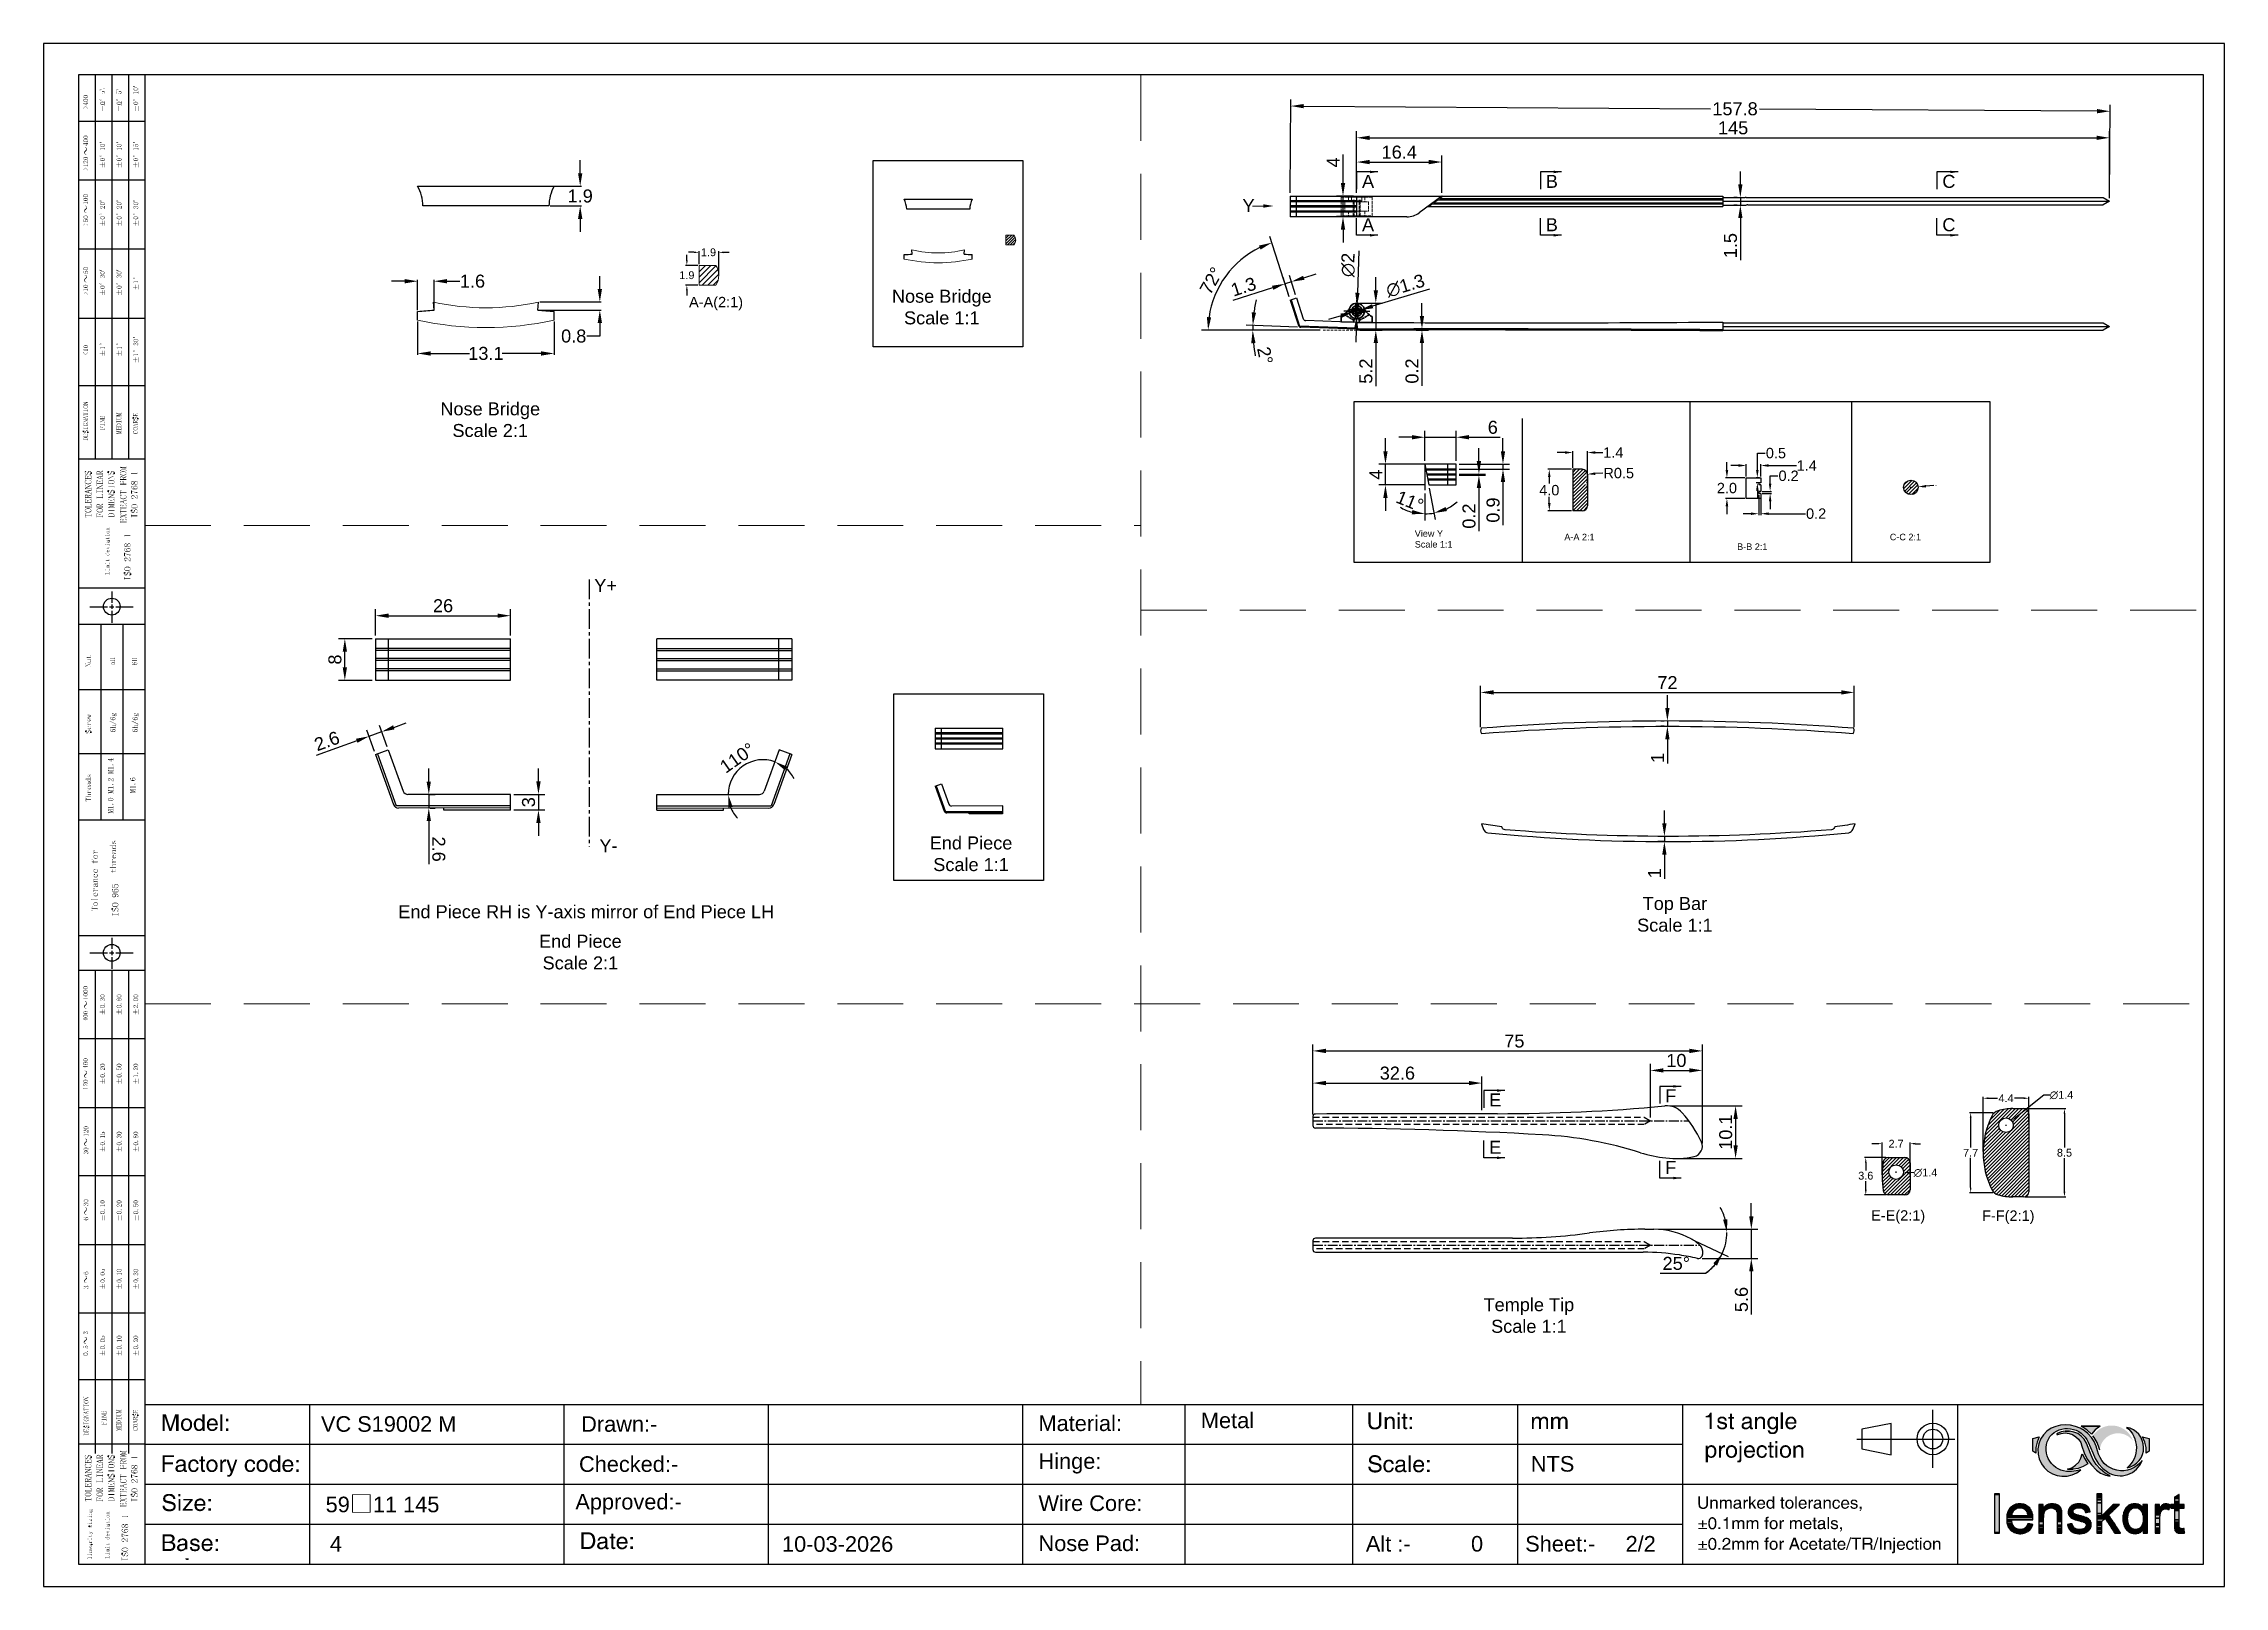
# Model space of a CAD drawing. Header units: millimetres. Extents: x 1233 to 2351, y 1180 to 1535.
# Drawn here: x 1931.4 to 2351.4, y 1237.9 to 1534.9 of the extents above; entities that cross this region are included whole.
import ezdxf
from ezdxf.enums import TextEntityAlignment as Align

# ---------------------------------------------------------------- set-up
doc = ezdxf.new("R2010")
doc.units = ezdxf.units.MM
for name, pattern in [('ACAD_ISO02W100', [15, 12, -3]), ('CENTER2', [28.575, 19.05, -3.175, 3.175, -3.175]), ('Dash2', [0.75, 0.5, -0.25]), ('HIDDEN', [9.525, 6.35, -3.175]), ('HIDDEN2', [0.1875, 0.125, -0.0625])]:
    doc.linetypes.add(name, pattern=pattern)
for name, color, linetype in [('Center Line', 2, 'CENTER2'), ('Dimension', 3, 'Continuous'), ('Hidden Line', 1, 'HIDDEN2'), ('Text', 4, 'Continuous'), ('图层 1', 7, 'Continuous')]:
    doc.layers.add(name, color=color, linetype=linetype)
for name, color, linetype, lineweight in [('dash', 1, 'Dash2', 9), ('标注', 4, 'Continuous', 5), ('绘图层', 7, 'Continuous', 15)]:
    doc.layers.add(name, color=color, linetype=linetype, lineweight=lineweight)
doc.styles.get("Standard").update_dxf_attribs({"font": 'arial.ttf'})
doc.styles.add('宋体', font='SimSun.ttf')
doc.styles.add('样式 1', font='romant.shx')
doc.dimstyles.new('ISO-25', dxfattribs={"dimtxt": 2.5, "dimasz": 2.5, "dimexe": 1.25, "dimexo": 0.625, "dimtad": 1, "dimtxsty": 'Standard', "dimcen": 2.5, "dimadec": 0, "dimazin": 0, "dimtfac": 1, "dimtmove": 0, "dimatfit": 3, "dimfxl": 1, "dimarcsym": 0})
doc.dimstyles.new('ISO-25$0', dxfattribs={"dimtxt": 2.5, "dimasz": 2.5, "dimexe": 0.5, "dimexo": 1, "dimgap": 1, "dimtad": 0, "dimtih": 1, "dimtoh": 1, "dimdec": 1, "dimzin": 10, "dimdsep": 46, "dimlunit": 6, "dimtxsty": '样式 1', "dimcen": 0, "dimclrd": 256, "dimclre": 256, "dimclrt": 7, "dimazin": 0, "dimtfac": 1, "dimtdec": 1, "dimtofl": 0, "dimtmove": 0, "dimatfit": 0, "dimfxl": 1, "dimtolj": 1, "dimtzin": 10, "dimarcsym": 0})
doc.dimstyles.new('ISO-25$2', dxfattribs={"dimscale": 0, "dimtxt": 1.8, "dimasz": 1.5, "dimexe": 1, "dimexo": 1, "dimgap": 1, "dimtad": 0, "dimtih": 1, "dimtoh": 1, "dimrnd": 0.0005, "dimzin": 1, "dimdsep": 46, "dimtxsty": 'Standard', "dimcen": 0, "dimclrd": 256, "dimclre": 256, "dimclrt": 256, "dimadec": 0, "dimazin": 0, "dimtfac": 1, "dimtofl": 0, "dimtmove": 0, "dimatfit": 3, "dimfxl": 1, "dimtolj": 1, "dimtzin": 0, "dimlwe": 9, "dimarcsym": 0})
doc.dimstyles.get("Standard").update_dxf_attribs({"dimtxt": 0.18, "dimasz": 0.18, "dimexe": 0.18, "dimexo": 0.0625, "dimgap": 0.09, "dimtad": 0, "dimtih": 1, "dimtoh": 1, "dimdec": 4, "dimzin": 0, "dimdsep": 46, "dimtxsty": 'Standard', "dimcen": 0.09, "dimadec": 0, "dimazin": 0, "dimtfac": 1, "dimtdec": 4, "dimtofl": 0, "dimtmove": 0, "dimatfit": 3, "dimfxl": 1, "dimtolj": 1, "dimtzin": 0, "dimarcsym": 0})
doc.dimstyles.new('Standard$0', dxfattribs={"dimtxt": 2.3, "dimasz": 2, "dimexe": 1, "dimexo": 1, "dimgap": 1, "dimtad": 0, "dimtih": 1, "dimtoh": 1, "dimdec": 1, "dimzin": 0, "dimdsep": 46, "dimtxsty": 'Standard', "dimcen": 0, "dimclrd": 4, "dimclre": 4, "dimclrt": 4, "dimadec": 1, "dimazin": 0, "dimtfac": 1, "dimtdec": 1, "dimtofl": 0, "dimtmove": 0, "dimatfit": 0, "dimfxl": 1, "dimtolj": 1, "dimtzin": 0, "dimarcsym": 0})
doc.dimstyles.new('STANDARD$4', dxfattribs={"dimtxt": 2, "dimasz": 1.5, "dimexe": 0.5, "dimexo": 0.5, "dimgap": 0.5, "dimtad": 1, "dimtoh": 1, "dimdsep": 46, "dimtxsty": 'Standard', "dimcen": 0, "dimadec": 0, "dimazin": 0, "dimtfac": 1, "dimtofl": 0, "dimtmove": 0, "dimatfit": 3, "dimfxl": 1, "dimtolj": 1, "dimtzin": 0, "dimarcsym": 0})
doc.dimstyles.new('副本 ISO-25', dxfattribs={"dimtxt": 1.5, "dimasz": 1.5, "dimexe": 0.4, "dimexo": 0, "dimgap": 0.4, "dimtad": 1, "dimdsep": 46, "dimtxsty": 'Standard', "dimcen": 2, "dimadec": 0, "dimazin": 0, "dimtfac": 1, "dimtmove": 0, "dimatfit": 3, "dimfxl": 1, "dimarcsym": 0})

msp = doc.modelspace()

# ---------------------------------------------------------------- texts
for s, insert, char_height, width, attachment_point in [('A', (2185.31303, 1509.66272), 2.5, 1.4244815, 1), ('B', (2220.70903, 1509.66272), 2.5, 1.4244815, 1), ('C', (2297.07644, 1509.66272), 2.5, 1.4244815, 1), ('A', (2185.31303, 1501.3138), 2.5, 1.4244815, 1), ('B', (2220.70903, 1501.3138), 2.5, 1.4244815, 1), ('C', (2297.07644, 1501.3138), 2.5, 1.4244815, 1), ('View Y\\PScale 1:1', (2195.47012, 1441.24703), 1.25, 8.4980904, 1), ('A-A 2:1', (2224.27991, 1440.56577), 1.25, 6.2736983, 1), ('B-B 2:1', (2257.56296, 1438.71171), 1.25, 6.2736983, 1), ('C-C 2:1', (2286.95736, 1440.56577), 1.25, 6.2736983, 1), ('VC S19002 M', (1997.84919, 1269.16487), 2.9996568, 34.3482701, 5), ('Drawn:-', (2042.25943, 1269.16487), 2.999657, 34.3482701, 5), ('\\pxql;Material:', (2140.17965, 1269.3088), 2.9996568, 34.3482701, 5), ('\\pxql;Metal ', (2171.45624, 1269.86366), 2.9996568, 34.3482701, 5), ('Checked:-', (2044.05612, 1261.44727), 2.999657, 34.3482701, 5), ('\\pxql;Hinge:', (2140.17965, 1261.59119), 2.9996568, 34.3482701, 5), ('\\pxql;NTS', (2234.9965, 1261.49157), 2.999657, 34.3482701, 5), ('Approved:-', (2044.05612, 1253.7748), 2.999657, 34.3482701, 5), ('\\pxql;59{\\fSimSun|b0|i0|c134|p2;\\H1.08333x;□}11 145', (2002.88758, 1253.7748), 2.9996568, 34.3482701, 5), ('\\pxql; Wire Core:', (2139.01231, 1253.91873), 2.9996568, 34.3482701, 5), ('4', (1987.69112, 1246.10233), 2.99966, 34.3482701, 5), ('10-03-2026', (2084.32415, 1246.0572), 2.999657, 34.3482701, 5), ('\\pxql;Nose Pad:', (2140.17965, 1246.20112), 2.9996568, 34.3482701, 5), ('\\pxql;Alt :-          0', (2203.22345, 1246.1015), 2.9996568, 34.3482701, 5), ('Sheet:-     2/2', (2229.31933, 1246.1015), 2.9996568, 34.3482701, 5)]:
    msp.add_mtext(s, dxfattribs=dict(insert=insert, char_height=char_height, width=width, attachment_point=attachment_point))
at = {"insert": (2162.29241, 1504.98564), "char_height": 2.5, "attachment_point": 1}
msp.add_mtext_dynamic_manual_height_columns('Y', width=2.4295858, gutter_width=12.5, heights=[0], dxfattribs=at)
at = {"layer": 'Text'}
for s, p in [('Y+', (2039.63545, 1430.60396)), ('Y-', (2040.18173, 1380.51523))]:
    msp.add_text(s, height=2.5, dxfattribs=at).set_placement(p, align=Align.MIDDLE_CENTER)
at = {"layer": 'Text', "linetype": 'ByBlock', "lineweight": 9, "char_height": 2, "width": 19.8141978, "attachment_point": 5, "style": '宋体'}
for s, insert in [('{\\f@Arial Unicode MS|b0|i0|c0|p34;A-A(2:1)}', (2060.90359, 1484.87647)), ('{\\f@Arial Unicode MS|b0|i0|c0|p34;E-E(2:1)}', (2288.56863, 1309.03712)), ('{\\f@Arial Unicode MS|b0|i0|c0|p34;F-F(2:1)}', (2309.77943, 1308.99276))]:
    msp.add_mtext(s, dxfattribs=dict(at, insert=insert))
at = {"layer": 'Text', "char_height": 2.5, "width": 108.5908911, "attachment_point": 5}
for s, insert in [('\\pxqc;End Piece\\P\\pq*;Scale 1:1', (2110.01623, 1378.94578)), ('End Piece RH is Y-axis mirror of End Piece LH', (2035.90585, 1367.78975)), ('\\pxqc;{\\fArial|b0|i0|c0|p34;End Piece\\PScale 2:1}', (2034.7769, 1360.02187))]:
    msp.add_mtext(s, dxfattribs=dict(at, insert=insert))
at = {"layer": '标注', "color": 6, "lineweight": 13, "ltscale": 5, "char_height": 2.5, "width": 1.4244815, "attachment_point": 1}
for s, insert in [('E', (2209.80741, 1332.81446)), ('F', (2243.72623, 1333.61871)), ('E', (2209.80741, 1323.71299)), ('F', (2243.72623, 1319.81504))]:
    msp.add_mtext(s, dxfattribs=dict(at, insert=insert))
at = {"layer": '绘图层', "color": 4, "linetype": 'ByBlock', "lineweight": 9, "char_height": 2.5, "width": 31.5629841, "attachment_point": 5, "style": '宋体'}
for s, insert in [('{\\fArial|b0|i0|c0|p34;Nose Bridge\\PScale 1:1}', (2104.38302, 1484.19757)), ('{\\fArial|b0|i0|c0|p34;Nose Bridge\\PScale 2:1}', (2017.41561, 1462.51644)), ('{\\fArial|b0|i0|c0|p34;Top Bar\\PScale 1:1}', (2245.57247, 1367.28743)), ('{\\fArial|b0|i0|c0|p34;Temple Tip\\PScale 1:1}', (2217.45149, 1290.05552))]:
    msp.add_mtext(s, dxfattribs=dict(at, insert=insert))

# ---------------------------------------------------------------- blocks, each defined once
blk = doc.blocks.new('fr')
for points in [[(1488.16, -437.24), (1488.16, -444.82), (1489.15, -444.82), (1489.15, -437.24)], [(1498.94, -439.18), (1498.94, -439.23), (1498.72, -439.23), (1498.67, -439.27), (1498.58, -439.27), (1498.54, -439.32), (1498.45, -439.32), (1498.4, -439.36), (1498.31, -439.41), (1498.27, -439.41), (1498.22, -439.45), (1498.18, -439.45), (1498.09, -439.54), (1498.04, -439.54), (1497.95, -439.59), (1497.95, -439.63), (1497.9, -439.63), (1497.86, -439.68), (1497.86, -439.72), (1497.81, -439.72), (1497.81, -439.77), (1497.77, -439.77), (1497.77, -439.81), (1497.72, -439.86), (1497.68, -439.86), (1497.68, -439.9), (1497.63, -439.9), (1497.63, -439.95), (1497.59, -439.95), (1497.59, -439.99), (1497.54, -440.04), (1497.54, -440.08), (1497.5, -440.08), (1497.5, -439.32), (1496.69, -439.32), (1496.69, -444.82), (1497.59, -444.82), (1497.59, -441.8), (1497.63, -441.8), (1497.63, -441.26), (1497.68, -441.21), (1497.68, -441.03), (1497.72, -441.03), (1497.72, -440.85), (1497.81, -440.67), (1497.86, -440.62), (1497.86, -440.58), (1497.95, -440.49), (1497.95, -440.44), (1497.99, -440.44), (1498.04, -440.4), (1498.04, -440.35), (1498.09, -440.35), (1498.22, -440.22), (1498.27, -440.22), (1498.31, -440.17), (1498.4, -440.17), (1498.49, -440.08), (1498.58, -440.08), (1498.63, -440.04), (1498.76, -440.04), (1498.81, -439.99), (1499.35, -439.99), (1499.39, -440.04), (1499.53, -440.04), (1499.53, -440.08), (1499.62, -440.08), (1499.66, -440.13), (1499.71, -440.13), (1499.71, -440.17), (1499.8, -440.17), (1499.8, -440.22), (1499.85, -440.22), (1499.89, -440.26), (1499.89, -440.31), (1499.94, -440.31), (1499.98, -440.35), (1499.98, -440.4), (1500.07, -440.49), (1500.07, -440.53), (1500.12, -440.58), (1500.12, -440.67), (1500.21, -440.85), (1500.21, -444.82), (1501.15, -444.82), (1501.15, -440.76), (1501.11, -440.67), (1501.11, -440.49), (1501.06, -440.44), (1501.06, -440.31), (1501.02, -440.26), (1501.02, -440.17), (1500.97, -440.17), (1500.97, -440.04), (1500.93, -440.04), (1500.93, -439.99), (1500.88, -439.95), (1500.88, -439.9), (1500.84, -439.9), (1500.84, -439.86), (1500.79, -439.81), (1500.79, -439.77), (1500.75, -439.77), (1500.75, -439.72), (1500.7, -439.72), (1500.7, -439.68), (1500.66, -439.63), (1500.61, -439.63), (1500.61, -439.59), (1500.52, -439.54), (1500.48, -439.54), (1500.39, -439.45), (1500.34, -439.45), (1500.3, -439.41), (1500.25, -439.41), (1500.16, -439.36), (1500.12, -439.36), (1500.12, -439.32), (1500.03, -439.32), (1499.98, -439.27), (1499.85, -439.27), (1499.85, -439.23), (1499.57, -439.23), (1499.53, -439.18)], [(1504.04, -439.18), (1504, -439.23), (1503.77, -439.23), (1503.59, -439.32), (1503.46, -439.32), (1503.41, -439.36), (1503.37, -439.36), (1503.09, -439.5), (1503.05, -439.54), (1503, -439.54), (1502.82, -439.72), (1502.78, -439.72), (1502.78, -439.77), (1502.64, -439.9), (1502.64, -439.95), (1502.6, -439.95), (1502.6, -440.04), (1502.55, -440.04), (1502.55, -440.13), (1502.51, -440.13), (1502.51, -440.22), (1502.46, -440.22), (1502.46, -440.35), (1502.42, -440.35), (1502.42, -440.53), (1502.37, -440.53), (1502.37, -441.08), (1502.42, -441.12), (1502.42, -441.26), (1502.46, -441.26), (1502.46, -441.35), (1502.51, -441.35), (1502.51, -441.44), (1502.55, -441.44), (1502.55, -441.48), (1502.6, -441.53), (1502.6, -441.57), (1502.64, -441.57), (1502.64, -441.62), (1502.69, -441.62), (1502.69, -441.66), (1502.73, -441.66), (1502.73, -441.71), (1502.78, -441.71), (1502.78, -441.75), (1502.82, -441.75), (1502.82, -441.8), (1502.87, -441.8), (1502.87, -441.84), (1502.91, -441.84), (1502.91, -441.89), (1502.96, -441.89), (1503, -441.93), (1503.05, -441.93), (1503.05, -441.98), (1503.14, -441.98), (1503.14, -442.02), (1503.23, -442.02), (1503.32, -442.11), (1503.41, -442.11), (1503.41, -442.16), (1503.5, -442.16), (1503.55, -442.2), (1503.64, -442.2), (1503.68, -442.25), (1503.82, -442.25), (1503.86, -442.29), (1503.95, -442.29), (1504, -442.34), (1504.18, -442.34), (1504.18, -442.38), (1504.36, -442.38), (1504.36, -442.43), (1504.45, -442.43), (1504.54, -442.48), (1504.63, -442.48), (1504.67, -442.52), (1504.76, -442.52), (1504.85, -442.57), (1504.95, -442.57), (1505.04, -442.61), (1505.26, -442.66), (1505.31, -442.7), (1505.4, -442.7), (1505.4, -442.75), (1505.49, -442.75), (1505.53, -442.79), (1505.58, -442.79), (1505.58, -442.84), (1505.62, -442.84), (1505.71, -442.93), (1505.71, -442.97), (1505.76, -443.02), (1505.76, -443.06), (1505.8, -443.06), (1505.8, -443.29), (1505.85, -443.29), (1505.8, -443.33), (1505.8, -443.51), (1505.76, -443.51), (1505.76, -443.6), (1505.71, -443.65), (1505.71, -443.69), (1505.67, -443.69), (1505.67, -443.78), (1505.62, -443.78), (1505.58, -443.83), (1505.58, -443.87), (1505.53, -443.87), (1505.53, -443.92), (1505.49, -443.92), (1505.44, -443.96), (1505.4, -443.96), (1505.35, -444.01), (1505.31, -444.01), (1505.31, -444.05), (1505.22, -444.05), (1505.17, -444.1), (1504.99, -444.1), (1504.95, -444.15), (1504.13, -444.15), (1504.09, -444.1), (1503.95, -444.1), (1503.95, -444.05), (1503.82, -444.05), (1503.82, -444.01), (1503.77, -444.01), (1503.73, -443.96), (1503.68, -443.96), (1503.64, -443.92), (1503.59, -443.92), (1503.59, -443.87), (1503.55, -443.87), (1503.5, -443.83), (1503.5, -443.78), (1503.46, -443.78), (1503.46, -443.74), (1503.41, -443.74), (1503.41, -443.69), (1503.37, -443.69), (1503.37, -443.65), (1503.32, -443.6), (1503.32, -443.56), (1503.28, -443.51), (1503.28, -443.42), (1503.23, -443.42), (1503.23, -443.33), (1503.19, -443.33), (1503.19, -443.2), (1503.14, -443.15), (1503.14, -443.02), (1502.96, -443.02), (1502.91, -443.06), (1502.73, -443.06), (1502.69, -443.11), (1502.46, -443.11), (1502.37, -443.15), (1502.19, -443.15), (1502.19, -443.2), (1502.24, -443.2), (1502.24, -443.38), (1502.28, -443.38), (1502.28, -443.51), (1502.33, -443.56), (1502.33, -443.65), (1502.37, -443.69), (1502.37, -443.78), (1502.42, -443.78), (1502.42, -443.87), (1502.46, -443.87), (1502.46, -443.92), (1502.51, -443.96), (1502.51, -444.05), (1502.55, -444.05), (1502.55, -444.1), (1502.6, -444.1), (1502.6, -444.15), (1502.64, -444.15), (1502.64, -444.24), (1502.69, -444.24), (1502.78, -444.33), (1502.78, -444.37), (1502.82, -444.37), (1502.87, -444.42), (1502.87, -444.46), (1502.91, -444.46), (1502.91, -444.51), (1502.96, -444.51), (1503, -444.55), (1503.05, -444.55), (1503.09, -444.6), (1503.19, -444.64), (1503.23, -444.69), (1503.28, -444.69), (1503.41, -444.73), (1503.46, -444.78), (1504, -444.91), (1504.22, -444.91), (1504.4, -444.96), (1504.63, -444.96), (1504.81, -444.91), (1505.04, -444.91), (1505.4, -444.82), (1505.44, -444.82), (1505.58, -444.78), (1505.62, -444.73), (1505.76, -444.69), (1505.8, -444.69), (1505.89, -444.64), (1505.94, -444.6), (1506.03, -444.55), (1506.07, -444.51), (1506.12, -444.51), (1506.12, -444.46), (1506.16, -444.46), (1506.21, -444.42), (1506.21, -444.37), (1506.25, -444.37), (1506.39, -444.24), (1506.39, -444.19), (1506.43, -444.19), (1506.43, -444.15), (1506.48, -444.15), (1506.48, -444.1), (1506.52, -444.1), (1506.52, -444.01), (1506.57, -444.01), (1506.57, -443.96), (1506.62, -443.92), (1506.62, -443.87), (1506.66, -443.87), (1506.66, -443.74), (1506.71, -443.74), (1506.71, -443.6), (1506.75, -443.6), (1506.75, -443.33), (1506.8, -443.29), (1506.8, -443.06), (1506.75, -443.06), (1506.75, -442.79), (1506.71, -442.79), (1506.71, -442.66), (1506.66, -442.61), (1506.66, -442.57), (1506.62, -442.52), (1506.62, -442.48), (1506.57, -442.43), (1506.57, -442.38), (1506.52, -442.38), (1506.52, -442.34), (1506.48, -442.34), (1506.48, -442.25), (1506.43, -442.25), (1506.39, -442.2), (1506.34, -442.2), (1506.34, -442.16), (1506.3, -442.16), (1506.3, -442.11), (1506.25, -442.11), (1506.21, -442.02), (1506.12, -442.02), (1506.12, -441.98), (1506.07, -441.98), (1506.03, -441.93), (1505.98, -441.93), (1505.94, -441.89), (1505.89, -441.89), (1505.85, -441.84), (1505.76, -441.84), (1505.71, -441.8), (1505.62, -441.8), (1505.58, -441.75), (1505.49, -441.75), (1505.44, -441.71), (1505.31, -441.71), (1505.31, -441.66), (1505.17, -441.66), (1505.13, -441.62), (1504.99, -441.62), (1504.95, -441.57), (1504.85, -441.57), (1504.85, -441.53), (1504.72, -441.53), (1504.67, -441.48), (1504.49, -441.48), (1504.49, -441.44), (1504.36, -441.44), (1504.31, -441.39), (1504.22, -441.39), (1504.22, -441.35), (1504.04, -441.35), (1504.04, -441.3), (1503.86, -441.3), (1503.77, -441.26), (1503.73, -441.26), (1503.73, -441.21), (1503.64, -441.21), (1503.55, -441.12), (1503.5, -441.12), (1503.46, -441.08), (1503.46, -441.03), (1503.41, -441.03), (1503.37, -440.94), (1503.32, -440.9), (1503.32, -440.81), (1503.28, -440.81), (1503.28, -440.49), (1503.32, -440.44), (1503.32, -440.4), (1503.37, -440.35), (1503.37, -440.31), (1503.41, -440.31), (1503.46, -440.26), (1503.46, -440.22), (1503.5, -440.22), (1503.59, -440.13), (1503.64, -440.13), (1503.64, -440.08), (1503.73, -440.08), (1503.73, -440.04), (1503.86, -440.04), (1503.91, -439.99), (1504.13, -439.99), (1504.18, -439.95), (1504.72, -439.95), (1504.76, -439.99), (1504.95, -439.99), (1504.99, -440.04), (1505.08, -440.04), (1505.08, -440.08), (1505.17, -440.08), (1505.17, -440.13), (1505.22, -440.13), (1505.26, -440.17), (1505.31, -440.17), (1505.31, -440.22), (1505.35, -440.22), (1505.44, -440.31), (1505.44, -440.35), (1505.49, -440.35), (1505.49, -440.4), (1505.53, -440.44), (1505.53, -440.49), (1505.58, -440.53), (1505.58, -440.58), (1505.62, -440.62), (1505.62, -440.81), (1505.67, -440.81), (1505.67, -440.85), (1505.85, -440.85), (1505.85, -440.81), (1506.16, -440.81), (1506.21, -440.76), (1506.52, -440.76), (1506.52, -440.72), (1506.57, -440.72), (1506.57, -440.62), (1506.52, -440.62), (1506.52, -440.44), (1506.48, -440.4), (1506.48, -440.26), (1506.43, -440.26), (1506.43, -440.17), (1506.39, -440.13), (1506.39, -440.04), (1506.34, -440.04), (1506.34, -439.99), (1506.3, -439.99), (1506.3, -439.9), (1506.25, -439.9), (1506.25, -439.86), (1506.07, -439.68), (1505.98, -439.63), (1505.89, -439.54), (1505.8, -439.5), (1505.76, -439.45), (1505.71, -439.45), (1505.53, -439.36), (1505.44, -439.36), (1505.4, -439.32), (1505.31, -439.32), (1505.17, -439.27), (1505.08, -439.23), (1504.81, -439.23), (1504.76, -439.18)], [(1520.97, -439.18), (1520.92, -439.23), (1520.79, -439.23), (1520.74, -439.27), (1520.65, -439.27), (1520.65, -439.32), (1520.61, -439.32), (1520.56, -439.36), (1520.52, -439.36), (1520.52, -439.41), (1520.47, -439.41), (1520.24, -439.63), (1520.24, -439.68), (1520.2, -439.68), (1520.2, -439.72), (1520.11, -439.81), (1520.11, -439.86), (1520.06, -439.86), (1520.06, -439.9), (1520.02, -439.95), (1520.02, -439.99), (1519.97, -440.04), (1519.97, -440.08), (1519.93, -440.13), (1519.93, -439.32), (1519.07, -439.32), (1519.07, -444.82), (1520.02, -444.82), (1520.02, -441.57), (1520.06, -441.48), (1520.06, -441.17), (1520.2, -440.76), (1520.29, -440.62), (1520.34, -440.53), (1520.34, -440.49), (1520.43, -440.44), (1520.47, -440.4), (1520.52, -440.35), (1520.52, -440.31), (1520.56, -440.31), (1520.61, -440.26), (1520.65, -440.26), (1520.65, -440.22), (1520.74, -440.22), (1520.79, -440.17), (1521.01, -440.17), (1521.06, -440.13), (1521.19, -440.13), (1521.19, -440.17), (1521.42, -440.17), (1521.46, -440.22), (1521.51, -440.22), (1521.51, -440.26), (1521.6, -440.26), (1521.64, -440.31), (1521.69, -440.31), (1521.73, -440.35), (1521.78, -440.31), (1521.78, -440.22), (1521.82, -440.22), (1521.82, -440.13), (1521.87, -440.08), (1521.87, -439.99), (1521.91, -439.95), (1521.91, -439.86), (1521.96, -439.86), (1521.96, -439.77), (1522.01, -439.72), (1522.01, -439.63), (1522.05, -439.59), (1522.05, -439.45), (1521.96, -439.45), (1521.96, -439.41), (1521.91, -439.41), (1521.87, -439.36), (1521.82, -439.36), (1521.78, -439.32), (1521.69, -439.32), (1521.69, -439.27), (1521.6, -439.27), (1521.51, -439.23), (1521.33, -439.23), (1521.33, -439.18)], [(1523.72, -437.38), (1523.68, -437.42), (1523.63, -437.42), (1523.63, -437.47), (1523.58, -437.47), (1523.49, -437.51), (1523.45, -437.56), (1523.36, -437.6), (1523.31, -437.6), (1523.22, -437.69), (1523.18, -437.69), (1523.04, -437.83), (1522.95, -437.83), (1522.91, -437.87), (1522.86, -437.87), (1522.86, -437.92), (1522.82, -437.92), (1522.82, -439.32), (1522.1, -439.32), (1522.1, -440.04), (1522.82, -440.04), (1522.82, -444.01), (1522.86, -444.01), (1522.86, -444.19), (1522.91, -444.24), (1522.91, -444.33), (1522.95, -444.37), (1522.95, -444.42), (1523.04, -444.51), (1523.04, -444.55), (1523.09, -444.55), (1523.22, -444.69), (1523.4, -444.78), (1523.49, -444.78), (1523.54, -444.82), (1523.63, -444.82), (1523.68, -444.87), (1524.53, -444.87), (1524.58, -444.82), (1524.71, -444.82), (1524.76, -444.78), (1524.8, -444.78), (1524.76, -444.73), (1524.76, -444.51), (1524.71, -444.46), (1524.71, -444.24), (1524.67, -444.19), (1524.67, -443.96), (1524.58, -443.96), (1524.53, -444.01), (1524.08, -444.01), (1524.08, -443.96), (1523.95, -443.96), (1523.9, -443.92), (1523.9, -443.87), (1523.86, -443.87), (1523.86, -443.83), (1523.81, -443.83), (1523.81, -443.78), (1523.77, -443.78), (1523.77, -443.69), (1523.72, -443.69), (1523.72, -440.04), (1524.67, -440.04), (1524.67, -439.32), (1523.72, -439.32)]]:
    blk.add_hatch(color=256).paths.add_polyline_path(points)
h = blk.add_hatch(color=256)
h.paths.add_polyline_path([(1495.51, -441.57), (1495.51, -441.26), (1495.47, -441.26), (1495.47, -441.12), (1495.42, -441.03), (1495.42, -440.94), (1495.38, -440.9), (1495.38, -440.81), (1495.33, -440.76), (1495.33, -440.67), (1495.29, -440.62), (1495.24, -440.53), (1495.24, -440.44), (1495.2, -440.4), (1495.2, -440.35), (1495.15, -440.35), (1495.11, -440.26), (1495.11, -440.22), (1495.02, -440.13), (1495.02, -440.08), (1494.97, -440.08), (1494.97, -440.04), (1494.93, -440.04), (1494.93, -439.99), (1494.88, -439.99), (1494.88, -439.95), (1494.61, -439.68), (1494.56, -439.68), (1494.47, -439.59), (1494.43, -439.59), (1494.34, -439.5), (1494.29, -439.5), (1494.2, -439.45), (1494.16, -439.41), (1494.07, -439.36), (1493.98, -439.36), (1493.93, -439.32), (1493.84, -439.27), (1493.8, -439.27), (1493.66, -439.23), (1493.44, -439.23), (1493.3, -439.18), (1492.71, -439.18), (1492.62, -439.23), (1492.44, -439.23), (1492.31, -439.27), (1492.26, -439.27), (1492.13, -439.32), (1492.13, -439.36), (1491.99, -439.36), (1491.95, -439.41), (1491.86, -439.45), (1491.81, -439.5), (1491.72, -439.5), (1491.63, -439.59), (1491.5, -439.68), (1491.41, -439.77), (1491.36, -439.77), (1491.36, -439.81), (1491.32, -439.81), (1491.32, -439.86), (1491.27, -439.86), (1491.23, -439.9), (1491.23, -439.95), (1491.18, -439.95), (1491.18, -439.99), (1491.13, -439.99), (1491.13, -440.04), (1491.09, -440.04), (1491.09, -440.08), (1491.04, -440.13), (1491.04, -440.17), (1491, -440.17), (1491, -440.26), (1490.95, -440.26), (1490.91, -440.35), (1490.91, -440.4), (1490.86, -440.4), (1490.86, -440.44), (1490.82, -440.49), (1490.82, -440.53), (1490.77, -440.62), (1490.73, -440.67), (1490.73, -440.76), (1490.68, -440.76), (1490.68, -440.85), (1490.64, -440.9), (1490.64, -441.03), (1490.59, -441.03), (1490.59, -441.21), (1490.55, -441.26), (1490.55, -441.53), (1490.5, -441.57), (1490.5, -442.66), (1490.55, -442.79), (1490.55, -442.88), (1490.59, -442.97), (1490.59, -443.11), (1490.64, -443.15), (1490.64, -443.29), (1490.68, -443.29), (1490.68, -443.38), (1490.73, -443.42), (1490.77, -443.51), (1490.77, -443.6), (1490.82, -443.6), (1490.82, -443.69), (1490.86, -443.69), (1490.86, -443.78), (1490.91, -443.78), (1490.91, -443.83), (1491, -443.92), (1491, -443.96), (1491.04, -443.96), (1491.04, -444.01), (1491.09, -444.05), (1491.13, -444.05), (1491.13, -444.15), (1491.18, -444.15), (1491.18, -444.19), (1491.23, -444.19), (1491.23, -444.24), (1491.27, -444.24), (1491.32, -444.33), (1491.36, -444.37), (1491.45, -444.42), (1491.5, -444.46), (1491.59, -444.51), (1491.63, -444.55), (1491.72, -444.6), (1491.77, -444.6), (1491.86, -444.64), (1491.9, -444.69), (1491.99, -444.73), (1492.04, -444.73), (1492.31, -444.82), (1492.35, -444.82), (1492.62, -444.91), (1492.94, -444.91), (1492.99, -444.96), (1493.26, -444.96), (1493.3, -444.91), (1493.62, -444.91), (1493.71, -444.87), (1493.75, -444.87), (1494.02, -444.78), (1494.07, -444.78), (1494.16, -444.73), (1494.2, -444.73), (1494.29, -444.69), (1494.34, -444.64), (1494.43, -444.6), (1494.47, -444.6), (1494.56, -444.55), (1494.61, -444.51), (1494.7, -444.46), (1494.75, -444.42), (1494.84, -444.37), (1494.88, -444.33), (1494.93, -444.24), (1494.97, -444.24), (1494.97, -444.19), (1495.02, -444.19), (1495.02, -444.15), (1495.06, -444.15), (1495.06, -444.1), (1495.15, -444.01), (1495.15, -443.96), (1495.2, -443.96), (1495.2, -443.92), (1495.24, -443.87), (1495.24, -443.83), (1495.29, -443.83), (1495.29, -443.74), (1495.33, -443.69), (1495.42, -443.51), (1495.42, -443.42), (1495.47, -443.42), (1495.47, -443.29), (1495.51, -443.29), (1495.51, -443.15), (1495.38, -443.15), (1495.29, -443.11), (1495.06, -443.11), (1494.97, -443.06), (1494.66, -443.06), (1494.61, -443.02), (1494.56, -443.02), (1494.56, -443.11), (1494.52, -443.11), (1494.52, -443.2), (1494.47, -443.2), (1494.47, -443.29), (1494.43, -443.33), (1494.43, -443.38), (1494.38, -443.42), (1494.29, -443.6), (1494.25, -443.6), (1494.2, -443.69), (1494.16, -443.74), (1494.16, -443.78), (1494.11, -443.78), (1494.11, -443.83), (1494.07, -443.83), (1493.98, -443.92), (1493.93, -443.92), (1493.89, -443.96), (1493.84, -443.96), (1493.84, -444.01), (1493.8, -444.01), (1493.75, -444.05), (1493.66, -444.05), (1493.62, -444.1), (1493.53, -444.1), (1493.48, -444.15), (1492.71, -444.15), (1492.71, -444.1), (1492.58, -444.1), (1492.58, -444.05), (1492.44, -444.05), (1492.44, -444.01), (1492.35, -444.01), (1492.35, -443.96), (1492.31, -443.96), (1492.26, -443.92), (1492.22, -443.92), (1492.13, -443.83), (1492.08, -443.83), (1492.08, -443.78), (1492.04, -443.78), (1492.04, -443.74), (1491.99, -443.69), (1491.95, -443.69), (1491.86, -443.51), (1491.81, -443.51), (1491.77, -443.42), (1491.72, -443.38), (1491.72, -443.29), (1491.68, -443.29), (1491.68, -443.2), (1491.63, -443.2), (1491.63, -443.11), (1491.59, -443.11), (1491.59, -442.97), (1491.54, -442.88), (1491.54, -442.84), (1491.5, -442.79), (1491.5, -442.48), (1491.45, -442.48), (1491.45, -442.29), (1495.56, -442.29), (1495.56, -441.57)])
h.paths.add_polyline_path([(1494.56, -441.26), (1494.56, -441.53), (1491.5, -441.53), (1491.5, -441.35), (1491.54, -441.35), (1491.54, -441.12), (1491.59, -441.12), (1491.59, -441.03), (1491.63, -440.99), (1491.63, -440.9), (1491.68, -440.85), (1491.68, -440.81), (1491.72, -440.76), (1491.72, -440.72), (1491.77, -440.67), (1491.77, -440.62), (1491.81, -440.62), (1491.86, -440.53), (1491.9, -440.49), (1491.9, -440.44), (1491.99, -440.4), (1491.99, -440.35), (1492.04, -440.35), (1492.08, -440.26), (1492.13, -440.26), (1492.22, -440.17), (1492.26, -440.17), (1492.31, -440.13), (1492.35, -440.13), (1492.35, -440.08), (1492.44, -440.08), (1492.44, -440.04), (1492.53, -440.04), (1492.58, -439.99), (1492.71, -439.99), (1492.8, -439.95), (1493.35, -439.95), (1493.39, -439.99), (1493.53, -439.99), (1493.57, -440.04), (1493.66, -440.04), (1493.71, -440.08), (1493.75, -440.08), (1493.8, -440.13), (1493.84, -440.13), (1493.89, -440.17), (1493.98, -440.22), (1493.98, -440.26), (1494.02, -440.26), (1494.07, -440.35), (1494.11, -440.35), (1494.11, -440.4), (1494.16, -440.4), (1494.2, -440.44), (1494.2, -440.49), (1494.25, -440.53), (1494.29, -440.62), (1494.34, -440.62), (1494.34, -440.67), (1494.38, -440.72), (1494.38, -440.76), (1494.43, -440.81), (1494.43, -440.9), (1494.47, -440.94), (1494.47, -441.03), (1494.52, -441.12), (1494.52, -441.26)], flags=0)
h = blk.add_hatch(color=256)
h.paths.add_polyline_path([(1510.54, -441.98), (1510.54, -441.93), (1510.5, -441.93), (1510.5, -441.84), (1510.45, -441.84), (1510.41, -441.75), (1510.36, -441.71), (1510.36, -441.66), (1510.32, -441.66), (1510.32, -441.57), (1510.27, -441.57), (1510.27, -441.53), (1510.23, -441.48), (1510.23, -441.44), (1510.18, -441.44), (1510.18, -441.39), (1510.14, -441.35), (1510.14, -441.3), (1510.18, -441.3), (1510.63, -440.85), (1510.68, -440.85), (1510.68, -440.81), (1510.72, -440.81), (1510.72, -440.76), (1510.77, -440.76), (1510.81, -440.72), (1510.86, -440.62), (1510.9, -440.58), (1510.99, -440.53), (1510.99, -440.49), (1511.08, -440.44), (1511.08, -440.4), (1511.13, -440.35), (1511.17, -440.35), (1511.17, -440.31), (1511.22, -440.26), (1511.26, -440.26), (1511.26, -440.22), (1511.31, -440.22), (1511.35, -440.17), (1511.35, -440.13), (1511.4, -440.13), (1511.4, -440.08), (1511.44, -440.08), (1511.49, -440.04), (1511.49, -439.99), (1511.53, -439.99), (1511.53, -439.95), (1511.58, -439.95), (1511.58, -439.9), (1511.62, -439.9), (1511.94, -439.59), (1511.99, -439.54), (1512.03, -439.54), (1512.03, -439.5), (1512.08, -439.5), (1512.08, -439.45), (1512.12, -439.41), (1512.17, -439.41), (1512.17, -439.36), (1512.21, -439.36), (1512.21, -439.32), (1510.99, -439.32), (1510.99, -439.36), (1510.95, -439.41), (1510.9, -439.41), (1510.9, -439.45), (1510.86, -439.45), (1510.86, -439.5), (1510.81, -439.5), (1510.81, -439.54), (1510.72, -439.63), (1510.68, -439.63), (1510.68, -439.68), (1510.63, -439.68), (1510.63, -439.72), (1510.45, -439.9), (1510.41, -439.9), (1510.41, -439.95), (1510.36, -439.95), (1510.36, -439.99), (1510.14, -440.22), (1510.14, -440.26), (1510.09, -440.26), (1509.95, -440.4), (1509.95, -440.44), (1509.86, -440.49), (1509.86, -440.53), (1509.82, -440.53), (1509.73, -440.62), (1509.68, -440.72), (1509.59, -440.76), (1509.59, -440.81), (1509.55, -440.81), (1509.55, -440.85), (1509.5, -440.85), (1509.28, -441.08), (1509.28, -441.12), (1509.23, -441.12), (1509.23, -441.17), (1509.19, -441.17), (1509.19, -441.21), (1509.14, -441.21), (1509.1, -441.26), (1509.1, -441.3), (1509.05, -441.3), (1509.05, -441.35), (1509.01, -441.35), (1509.01, -441.39), (1508.96, -441.39), (1508.96, -441.44), (1508.92, -441.44), (1508.92, -441.48), (1508.87, -441.48), (1508.87, -441.53), (1508.83, -441.53), (1508.83, -437.24), (1507.88, -437.24), (1507.88, -444.82), (1508.83, -444.82), (1508.83, -442.61), (1508.87, -442.61), (1508.87, -442.57), (1508.96, -442.48), (1509.05, -442.43), (1509.05, -442.38), (1509.14, -442.29), (1509.28, -442.2), (1509.46, -442.02), (1509.5, -442.02), (1509.55, -442.07), (1509.55, -442.11), (1509.59, -442.16), (1509.59, -442.2), (1509.64, -442.2), (1509.64, -442.25), (1509.68, -442.29), (1509.68, -442.34), (1509.73, -442.34), (1509.73, -442.38), (1509.77, -442.43), (1509.82, -442.52), (1509.82, -442.57), (1509.86, -442.57), (1509.86, -442.61), (1509.91, -442.66), (1509.91, -442.7), (1510, -442.79), (1510.05, -442.88), (1510.09, -442.93), (1510.09, -442.97), (1510.18, -443.06), (1510.18, -443.11), (1510.27, -443.2), (1510.27, -443.24), (1510.32, -443.29), (1510.36, -443.33), (1510.36, -443.38), (1510.41, -443.38), (1510.41, -443.42), (1510.45, -443.51), (1510.5, -443.51), (1510.5, -443.56), (1510.54, -443.6), (1510.54, -443.65), (1510.59, -443.69), (1510.59, -443.74), (1510.63, -443.74), (1510.63, -443.78), (1510.68, -443.83), (1510.68, -443.87), (1510.72, -443.87), (1510.72, -443.92), (1510.77, -443.96), (1510.77, -444.01), (1510.81, -444.01), (1510.81, -444.1), (1510.86, -444.1), (1510.86, -444.15), (1510.9, -444.15), (1510.9, -444.24), (1510.95, -444.24), (1510.95, -444.28), (1510.99, -444.33), (1510.99, -444.37), (1511.04, -444.37), (1511.04, -444.42), (1511.08, -444.46), (1511.08, -444.51), (1511.13, -444.51), (1511.13, -444.6), (1511.17, -444.6), (1511.17, -444.64), (1511.22, -444.64), (1511.22, -444.73), (1511.26, -444.73), (1511.26, -444.78), (1511.31, -444.78), (1511.31, -444.82), (1512.44, -444.82), (1512.44, -444.78), (1512.39, -444.73), (1512.39, -444.69), (1512.35, -444.69), (1512.35, -444.64), (1512.3, -444.64), (1512.3, -444.6), (1512.26, -444.55), (1512.26, -444.51), (1512.21, -444.46), (1512.21, -444.42), (1512.17, -444.37), (1512.12, -444.37), (1512.12, -444.28), (1512.08, -444.28), (1512.08, -444.24), (1512.03, -444.19), (1512.03, -444.15), (1511.99, -444.15), (1511.99, -444.1), (1511.94, -444.05), (1511.94, -444.01), (1511.9, -444.01), (1511.9, -443.96), (1511.85, -443.92), (1511.85, -443.87), (1511.81, -443.87), (1511.81, -443.83), (1511.76, -443.78), (1511.76, -443.74), (1511.71, -443.74), (1511.71, -443.69), (1511.67, -443.65), (1511.67, -443.6), (1511.58, -443.51), (1511.53, -443.42), (1511.49, -443.42), (1511.49, -443.33), (1511.4, -443.24), (1511.4, -443.2), (1511.35, -443.15), (1511.31, -443.15), (1511.31, -443.06), (1511.17, -442.93), (1511.17, -442.88), (1511.13, -442.79), (1511.08, -442.79), (1511.08, -442.75), (1510.95, -442.61), (1510.95, -442.52), (1510.9, -442.52), (1510.86, -442.43), (1510.81, -442.38), (1510.81, -442.34), (1510.77, -442.34), (1510.77, -442.25), (1510.72, -442.2), (1510.68, -442.2), (1510.68, -442.11), (1510.59, -442.02), (1510.59, -441.98)])
h.paths.add_polyline_path([(1509.05, -441.71), (1508.96, -441.66), (1509.01, -441.66)], flags=0)
h.paths.add_polyline_path([(1509.41, -441.98), (1509.37, -441.93), (1509.41, -441.93)], flags=0)
h = blk.add_hatch(color=256)
h.paths.add_polyline_path([(1513.25, -443.65), (1513.25, -443.74), (1513.29, -443.74), (1513.29, -443.83), (1513.34, -443.83), (1513.34, -443.87), (1513.38, -443.92), (1513.38, -443.96), (1513.48, -444.05), (1513.48, -444.1), (1513.52, -444.1), (1513.52, -444.15), (1513.57, -444.15), (1513.57, -444.19), (1513.61, -444.19), (1513.61, -444.24), (1513.66, -444.24), (1513.66, -444.28), (1513.7, -444.28), (1513.7, -444.33), (1513.75, -444.37), (1513.79, -444.37), (1513.93, -444.51), (1513.97, -444.51), (1514.06, -444.6), (1514.11, -444.6), (1514.11, -444.64), (1514.2, -444.64), (1514.29, -444.73), (1514.38, -444.73), (1514.38, -444.78), (1514.51, -444.78), (1514.51, -444.82), (1514.6, -444.82), (1514.65, -444.87), (1514.78, -444.87), (1514.87, -444.91), (1515.19, -444.91), (1515.24, -444.96), (1515.33, -444.91), (1515.6, -444.91), (1515.69, -444.87), (1515.82, -444.87), (1515.87, -444.82), (1515.96, -444.82), (1515.96, -444.78), (1516.05, -444.78), (1516.09, -444.73), (1516.14, -444.73), (1516.18, -444.69), (1516.23, -444.69), (1516.23, -444.64), (1516.32, -444.64), (1516.32, -444.6), (1516.36, -444.6), (1516.41, -444.55), (1516.41, -444.51), (1516.45, -444.51), (1516.63, -444.33), (1516.63, -444.28), (1516.68, -444.28), (1516.68, -444.24), (1516.72, -444.24), (1516.72, -444.15), (1516.77, -444.15), (1516.77, -444.82), (1517.63, -444.82), (1517.63, -439.32), (1516.72, -439.32), (1516.72, -439.9), (1516.68, -439.9), (1516.68, -439.86), (1516.63, -439.86), (1516.63, -439.81), (1516.59, -439.81), (1516.59, -439.77), (1516.54, -439.72), (1516.5, -439.72), (1516.5, -439.68), (1516.45, -439.68), (1516.45, -439.63), (1516.41, -439.63), (1516.41, -439.59), (1516.36, -439.59), (1516.32, -439.54), (1516.27, -439.54), (1516.27, -439.5), (1516.23, -439.5), (1516.23, -439.45), (1516.18, -439.45), (1516.14, -439.41), (1516.09, -439.41), (1516.05, -439.36), (1515.96, -439.36), (1515.96, -439.32), (1515.87, -439.32), (1515.87, -439.27), (1515.73, -439.27), (1515.64, -439.23), (1515.51, -439.23), (1515.46, -439.18), (1514.87, -439.18), (1514.83, -439.23), (1514.69, -439.23), (1514.6, -439.27), (1514.47, -439.27), (1514.47, -439.32), (1514.33, -439.32), (1514.33, -439.36), (1514.29, -439.36), (1514.24, -439.41), (1514.15, -439.41), (1514.15, -439.45), (1514.06, -439.45), (1514.06, -439.5), (1514.02, -439.5), (1513.97, -439.54), (1513.93, -439.54), (1513.93, -439.59), (1513.88, -439.59), (1513.79, -439.68), (1513.75, -439.68), (1513.75, -439.72), (1513.7, -439.72), (1513.7, -439.77), (1513.57, -439.9), (1513.52, -439.9), (1513.52, -439.95), (1513.43, -440.04), (1513.43, -440.08), (1513.38, -440.13), (1513.38, -440.17), (1513.25, -440.31), (1513.25, -440.35), (1513.2, -440.4), (1513.2, -440.49), (1513.16, -440.49), (1513.16, -440.58), (1513.11, -440.62), (1513.11, -440.72), (1513.07, -440.76), (1513.07, -440.85), (1513.02, -440.85), (1513.02, -440.94), (1512.98, -440.99), (1512.98, -441.17), (1512.93, -441.21), (1512.93, -441.44), (1512.89, -441.44), (1512.89, -442.61), (1512.93, -442.66), (1512.93, -442.79), (1512.98, -442.88), (1512.98, -443.02), (1513.02, -443.06), (1513.02, -443.15), (1513.07, -443.2), (1513.07, -443.29), (1513.11, -443.33), (1513.11, -443.42), (1513.16, -443.51), (1513.2, -443.56), (1513.2, -443.65)])
h.paths.add_polyline_path([(1514.33, -443.74), (1514.33, -443.69), (1514.29, -443.65), (1514.29, -443.6), (1514.2, -443.51), (1514.15, -443.42), (1514.11, -443.38), (1514.11, -443.33), (1514.06, -443.29), (1514.06, -443.2), (1513.97, -443.11), (1513.97, -443.02), (1513.93, -442.97), (1513.93, -442.79), (1513.88, -442.79), (1513.88, -442.66), (1513.84, -442.61), (1513.84, -442.2), (1513.79, -442.16), (1513.79, -441.89), (1513.84, -441.89), (1513.84, -441.48), (1513.88, -441.44), (1513.88, -441.26), (1513.93, -441.21), (1513.93, -441.08), (1513.97, -441.03), (1513.97, -440.99), (1514.02, -440.94), (1514.02, -440.85), (1514.06, -440.85), (1514.06, -440.76), (1514.11, -440.76), (1514.11, -440.72), (1514.15, -440.62), (1514.15, -440.58), (1514.2, -440.53), (1514.24, -440.53), (1514.24, -440.49), (1514.29, -440.44), (1514.29, -440.4), (1514.33, -440.35), (1514.38, -440.35), (1514.38, -440.31), (1514.42, -440.26), (1514.47, -440.26), (1514.47, -440.22), (1514.51, -440.22), (1514.65, -440.08), (1514.69, -440.08), (1514.87, -439.99), (1514.96, -439.99), (1515.01, -439.95), (1515.55, -439.95), (1515.64, -439.99), (1515.73, -439.99), (1515.82, -440.04), (1515.87, -440.08), (1515.91, -440.08), (1515.96, -440.13), (1516, -440.13), (1516, -440.17), (1516.09, -440.22), (1516.14, -440.22), (1516.14, -440.26), (1516.23, -440.31), (1516.23, -440.35), (1516.27, -440.35), (1516.32, -440.4), (1516.32, -440.44), (1516.36, -440.49), (1516.36, -440.53), (1516.45, -440.62), (1516.5, -440.72), (1516.5, -440.76), (1516.54, -440.81), (1516.54, -440.85), (1516.59, -440.85), (1516.59, -440.94), (1516.63, -440.99), (1516.63, -441.03), (1516.68, -441.08), (1516.68, -441.21), (1516.72, -441.26), (1516.72, -441.44), (1516.77, -441.44), (1516.77, -441.71), (1516.81, -441.75), (1516.81, -442.43), (1516.77, -442.52), (1516.77, -442.75), (1516.72, -442.79), (1516.72, -442.93), (1516.68, -442.97), (1516.68, -443.11), (1516.63, -443.15), (1516.63, -443.2), (1516.59, -443.24), (1516.59, -443.29), (1516.54, -443.33), (1516.54, -443.42), (1516.5, -443.42), (1516.45, -443.51), (1516.45, -443.56), (1516.41, -443.6), (1516.41, -443.65), (1516.36, -443.65), (1516.36, -443.69), (1516.32, -443.69), (1516.32, -443.74), (1516.27, -443.74), (1516.27, -443.78), (1516.23, -443.83), (1516.18, -443.83), (1516.18, -443.87), (1516.14, -443.87), (1516.14, -443.92), (1516.09, -443.92), (1516, -444.01), (1515.91, -444.01), (1515.91, -444.05), (1515.82, -444.05), (1515.78, -444.1), (1515.64, -444.1), (1515.64, -444.15), (1514.96, -444.15), (1514.96, -444.1), (1514.83, -444.1), (1514.83, -444.05), (1514.74, -444.05), (1514.74, -444.01), (1514.65, -444.01), (1514.65, -443.96), (1514.6, -443.96), (1514.51, -443.87), (1514.47, -443.87), (1514.47, -443.83), (1514.42, -443.83), (1514.38, -443.78), (1514.38, -443.74)], flags=0)
for points in [[(1488.2, -437.24), (1488.16, -437.24)], [(1489.15, -437.24), (1488.16, -437.24)], [(1489.15, -437.24), (1488.16, -437.24)], [(1489.15, -437.24), (1488.16, -437.24)], [(1489.15, -437.24), (1488.16, -437.24)], [(1489.15, -437.24), (1488.16, -437.24)], [(1489.15, -437.24), (1488.16, -437.24)], [(1489.15, -437.24), (1488.16, -437.24)], [(1489.15, -437.24), (1488.16, -437.24)], [(1489.15, -437.24), (1488.16, -437.24)], [(1489.15, -437.24), (1488.16, -437.24)], [(1489.15, -437.24), (1488.16, -437.24)], [(1489.15, -437.24), (1488.16, -437.24)], [(1489.15, -437.24), (1488.16, -437.24)], [(1489.15, -437.24), (1488.16, -437.24)], [(1489.15, -444.82), (1489.15, -437.24), (1488.16, -437.24), (1488.16, -444.82)], [(1489.15, -437.28), (1488.16, -437.28)], [(1489.15, -437.28), (1488.16, -437.28)], [(1489.15, -437.38), (1488.16, -437.38)], [(1489.15, -437.38), (1488.16, -437.38)], [(1488.25, -437.24), (1488.2, -437.24)], [(1488.29, -437.24), (1488.25, -437.24)], [(1488.34, -437.24), (1488.29, -437.24)], [(1488.43, -437.24), (1488.34, -437.24)], [(1488.56, -437.24), (1488.43, -437.24)], [(1488.79, -437.24), (1488.56, -437.24)], [(1488.88, -437.24), (1488.79, -437.24)], [(1488.97, -437.24), (1488.88, -437.24)], [(1489.01, -437.24), (1488.97, -437.24)], [(1489.06, -437.24), (1489.01, -437.24)], [(1489.1, -437.24), (1489.06, -437.24)], [(1489.15, -437.24), (1489.1, -437.24)], [(1491.23, -439.95), (1491.18, -439.95), (1491.18, -439.99), (1491.13, -439.99), (1491.13, -440.04), (1491.09, -440.08), (1491.04, -440.17), (1490.91, -440.35), (1490.82, -440.53), (1490.77, -440.62), (1490.73, -440.72), (1490.68, -440.85), (1490.64, -440.94), (1490.59, -441.03), (1490.59, -441.17), (1490.55, -441.26), (1490.55, -441.53), (1490.5, -441.57), (1490.5, -441.62), (1490.82, -441.62), (1491.04, -441.57), (1491.23, -441.57), (1491.32, -441.53), (1491.5, -441.53), (1491.5, -441.39), (1491.54, -441.35), (1491.54, -441.17), (1491.59, -441.03), (1491.63, -440.9), (1491.72, -440.76), (1491.81, -440.62), (1491.9, -440.49), (1491.99, -440.35), (1492.13, -440.26), (1492.22, -440.17), (1492.31, -440.13), (1492.35, -440.08), (1492.44, -440.08), (1492.49, -440.04), (1492.58, -439.99), (1492.71, -439.99), (1492.8, -439.95), (1493.08, -439.95)], [(1491.63, -440.94), (1490.64, -440.94)], [(1491.63, -440.94), (1490.64, -440.94)], [(1490.73, -440.76), (1490.68, -440.76), (1491.72, -440.76)], [(1491.68, -440.85), (1490.68, -440.85)], [(1491.68, -440.85), (1490.68, -440.85)], [(1491.77, -440.67), (1490.73, -440.67)], [(1491.77, -440.67), (1490.73, -440.67)], [(1491.72, -440.76), (1490.73, -440.76)], [(1491.81, -440.62), (1490.77, -440.62)], [(1491.81, -440.62), (1490.77, -440.62)], [(1491.77, -440.62), (1490.77, -440.62)], [(1490.77, -440.62), (1491.81, -440.62), (1491.77, -440.62)], [(1491.86, -440.53), (1490.82, -440.53)], [(1491.86, -440.53), (1490.82, -440.53)], [(1491.86, -440.53), (1490.82, -440.53)], [(1491.86, -440.53), (1490.82, -440.53)], [(1490.91, -440.4), (1490.86, -440.4), (1491.99, -440.4)], [(1491.99, -440.35), (1490.91, -440.35)], [(1490.91, -440.35), (1492.04, -440.35), (1491.99, -440.35)], [(1491.99, -440.35), (1490.91, -440.35)], [(1491.99, -440.35), (1490.91, -440.35)], [(1491.99, -440.4), (1490.91, -440.4)], [(1491, -440.26), (1490.95, -440.26), (1492.13, -440.26)], [(1492.08, -440.26), (1490.95, -440.26)], [(1490.95, -440.26), (1492.13, -440.26), (1492.08, -440.26)], [(1491.04, -440.17), (1491, -440.17), (1492.22, -440.17)], [(1492.22, -440.17), (1491, -440.17)], [(1492.22, -440.17), (1491, -440.17)], [(1492.13, -440.26), (1491, -440.26)], [(1492.31, -440.13), (1491.04, -440.13)], [(1491.04, -440.13), (1492.35, -440.13), (1492.31, -440.13)], [(1492.31, -440.13), (1491.04, -440.13)], [(1492.31, -440.13), (1491.04, -440.13)], [(1491.04, -440.17), (1492.26, -440.17), (1492.22, -440.17)], [(1491.13, -440.04), (1491.09, -440.04), (1492.44, -440.04)], [(1492.4, -440.08), (1491.09, -440.08)], [(1491.09, -440.08), (1492.44, -440.08), (1492.4, -440.08)], [(1492.4, -440.08), (1491.09, -440.08)], [(1492.4, -440.08), (1491.09, -440.08)], [(1492.35, -440.08), (1491.09, -440.08)], [(1491.09, -440.08), (1492.4, -440.08), (1492.35, -440.08)], [(1491.18, -439.99), (1491.13, -439.99), (1492.67, -439.99)], [(1492.62, -439.99), (1491.13, -439.99)], [(1491.13, -439.99), (1492.67, -439.99), (1492.62, -439.99)], [(1492.62, -439.99), (1491.13, -439.99)], [(1492.62, -439.99), (1491.13, -439.99)], [(1492.62, -439.99), (1491.13, -439.99)], [(1492.62, -439.99), (1491.13, -439.99)], [(1492.58, -439.99), (1491.13, -439.99)], [(1491.13, -439.99), (1492.62, -439.99), (1492.58, -439.99)], [(1492.58, -439.99), (1491.13, -439.99)], [(1492.58, -439.99), (1491.13, -439.99)], [(1492.58, -439.99), (1491.13, -439.99)], [(1492.58, -439.99), (1491.13, -439.99)], [(1492.58, -439.99), (1491.13, -439.99)], [(1492.58, -439.99), (1491.13, -439.99)], [(1492.58, -439.99), (1491.13, -439.99)], [(1492.58, -439.99), (1491.13, -439.99)], [(1492.53, -440.04), (1491.13, -440.04)], [(1492.53, -440.04), (1491.13, -440.04)], [(1492.49, -440.04), (1491.13, -440.04)], [(1491.13, -440.04), (1492.53, -440.04), (1492.49, -440.04)], [(1491.13, -440.04), (1492.49, -440.04), (1492.44, -440.04)], [(1491.23, -439.95), (1491.18, -439.95), (1493.03, -439.95)], [(1493.03, -439.95), (1491.18, -439.95)], [(1493.03, -439.95), (1491.18, -439.95)], [(1492.99, -439.95), (1491.18, -439.95)], [(1491.18, -439.95), (1493.03, -439.95), (1492.99, -439.95)], [(1492.99, -439.95), (1491.18, -439.95)], [(1492.99, -439.95), (1491.18, -439.95)], [(1492.94, -439.95), (1491.18, -439.95)], [(1491.18, -439.95), (1492.99, -439.95), (1492.94, -439.95)], [(1492.89, -439.95), (1491.18, -439.95)], [(1491.18, -439.95), (1492.94, -439.95), (1492.89, -439.95)], [(1492.89, -439.95), (1491.18, -439.95)], [(1492.89, -439.95), (1491.18, -439.95)], [(1492.89, -439.95), (1491.18, -439.95)], [(1492.89, -439.95), (1491.18, -439.95)], [(1492.85, -439.95), (1491.18, -439.95)], [(1491.18, -439.95), (1492.89, -439.95), (1492.85, -439.95)], [(1492.85, -439.95), (1491.18, -439.95)], [(1492.85, -439.95), (1491.18, -439.95)], [(1492.85, -439.95), (1491.18, -439.95)], [(1492.85, -439.95), (1491.18, -439.95)], [(1492.85, -439.95), (1491.18, -439.95)], [(1492.85, -439.95), (1491.18, -439.95)], [(1492.85, -439.95), (1491.18, -439.95)], [(1492.85, -439.95), (1491.18, -439.95)], [(1492.85, -439.95), (1491.18, -439.95)], [(1492.85, -439.95), (1491.18, -439.95)], [(1492.85, -439.95), (1491.18, -439.95)], [(1492.85, -439.95), (1491.18, -439.95)], [(1492.8, -439.95), (1491.18, -439.95)], [(1491.18, -439.95), (1492.85, -439.95), (1492.8, -439.95)], [(1492.71, -439.99), (1491.18, -439.99)], [(1492.71, -439.99), (1491.18, -439.99)], [(1492.71, -439.99), (1491.18, -439.99)], [(1492.71, -439.99), (1491.18, -439.99)], [(1492.67, -439.99), (1491.18, -439.99)], [(1491.18, -439.99), (1492.71, -439.99), (1492.67, -439.99)], [(1492.67, -439.99), (1491.18, -439.99)], [(1494.88, -439.95), (1491.23, -439.95)], [(1494.88, -439.95), (1491.23, -439.95)], [(1494.88, -439.95), (1491.23, -439.95)], [(1494.88, -439.95), (1491.23, -439.95)], [(1494.88, -439.95), (1491.23, -439.95)], [(1494.88, -439.95), (1491.23, -439.95)], [(1494.88, -439.95), (1491.23, -439.95)], [(1494.88, -439.95), (1491.23, -439.95)], [(1491.27, -439.95), (1491.23, -439.95)], [(1491.27, -439.95), (1491.23, -439.95)], [(1493.08, -439.95), (1491.23, -439.95)], [(1493.08, -439.95), (1491.23, -439.95)], [(1493.08, -439.95), (1491.23, -439.95)], [(1493.08, -439.95), (1491.23, -439.95)], [(1493.08, -439.95), (1491.23, -439.95)], [(1493.08, -439.95), (1491.23, -439.95)], [(1491.23, -439.95), (1493.08, -439.95), (1493.03, -439.95)], [(1491.32, -439.86), (1491.27, -439.86), (1494.79, -439.86)], [(1491.32, -439.95), (1491.27, -439.95)], [(1491.32, -439.95), (1491.27, -439.95)], [(1491.36, -439.81), (1491.32, -439.81), (1494.75, -439.81)], [(1494.75, -439.81), (1491.32, -439.81)], [(1494.75, -439.81), (1491.32, -439.81)], [(1494.79, -439.86), (1491.32, -439.86)], [(1491.36, -439.95), (1491.32, -439.95)], [(1491.41, -439.95), (1491.32, -439.95)], [(1491.41, -439.77), (1491.36, -439.77), (1494.7, -439.77)], [(1494.75, -439.81), (1491.36, -439.81)], [(1494.75, -439.81), (1491.36, -439.81)], [(1494.75, -439.81), (1491.36, -439.81)], [(1494.75, -439.81), (1491.36, -439.81)], [(1494.75, -439.81), (1491.36, -439.81)], [(1494.75, -439.81), (1491.36, -439.81)], [(1494.75, -439.81), (1491.36, -439.81)], [(1491.41, -439.95), (1491.36, -439.95)], [(1494.7, -439.77), (1491.41, -439.77)], [(1491.5, -439.95), (1491.41, -439.95)], [(1491.5, -439.95), (1491.41, -439.95)], [(1494.61, -439.68), (1491.5, -439.68)], [(1491.5, -439.68), (1494.61, -439.68)], [(1491.59, -439.95), (1491.5, -439.95)], [(1491.59, -439.95), (1491.5, -439.95)], [(1491.68, -439.95), (1491.59, -439.95)], [(1491.63, -439.95), (1491.59, -439.95)], [(1494.47, -439.59), (1491.63, -439.59)], [(1491.63, -439.59), (1494.47, -439.59)], [(1491.72, -439.95), (1491.63, -439.95)], [(1491.77, -439.95), (1491.68, -439.95)], [(1491.81, -439.5), (1491.72, -439.5), (1494.34, -439.5)], [(1491.9, -439.95), (1491.72, -439.95)], [(1491.99, -439.95), (1491.77, -439.95)], [(1491.81, -439.5), (1494.34, -439.5)], [(1492.31, -439.95), (1491.9, -439.95)], [(1492.13, -439.36), (1491.99, -439.36), (1494.07, -439.36)], [(1492.22, -439.95), (1491.99, -439.95)], [(1492.13, -439.36), (1494.07, -439.36)], [(1492.44, -439.95), (1492.22, -439.95)], [(1492.31, -439.27), (1492.26, -439.27), (1493.84, -439.27)], [(1492.31, -439.27), (1493.84, -439.27)], [(1492.49, -439.95), (1492.31, -439.95)], [(1492.53, -439.23), (1492.44, -439.23), (1493.66, -439.23)], [(1493.66, -439.23), (1492.44, -439.23)], [(1493.66, -439.23), (1492.44, -439.23)], [(1492.53, -439.95), (1492.44, -439.95)], [(1492.58, -439.95), (1492.49, -439.95)], [(1492.58, -439.23), (1492.53, -439.23), (1493.57, -439.23)], [(1492.53, -439.23), (1493.66, -439.23)], [(1492.67, -439.95), (1492.53, -439.95)], [(1492.62, -439.23), (1492.58, -439.23), (1493.48, -439.23)], [(1493.53, -439.23), (1492.58, -439.23)], [(1492.58, -439.23), (1493.53, -439.23)], [(1493.53, -439.23), (1492.58, -439.23)], [(1493.53, -439.23), (1492.58, -439.23)], [(1492.58, -439.23), (1493.57, -439.23)], [(1492.67, -439.95), (1492.58, -439.95)], [(1493.48, -439.23), (1492.62, -439.23)], [(1492.62, -439.23), (1493.48, -439.23)], [(1493.48, -439.23), (1492.62, -439.23)], [(1493.48, -439.23), (1492.62, -439.23)], [(1493.48, -439.23), (1492.62, -439.23)], [(1493.48, -439.23), (1492.62, -439.23)], [(1493.48, -439.23), (1492.62, -439.23)], [(1493.48, -439.23), (1492.62, -439.23)], [(1493.48, -439.23), (1492.62, -439.23)], [(1493.48, -439.23), (1492.62, -439.23)], [(1493.48, -439.23), (1492.62, -439.23)], [(1493.48, -439.23), (1492.62, -439.23)], [(1493.48, -439.23), (1492.62, -439.23)], [(1492.76, -439.95), (1492.67, -439.95)], [(1492.76, -439.95), (1492.67, -439.95)], [(1492.76, -439.18), (1492.71, -439.18), (1493.26, -439.18)], [(1493.26, -439.18), (1492.71, -439.18)], [(1493.26, -439.18), (1492.71, -439.18)], [(1493.26, -439.18), (1492.71, -439.18)], [(1493.26, -439.18), (1492.71, -439.18)], [(1493.26, -439.18), (1492.71, -439.18)], [(1493.26, -439.18), (1492.71, -439.18)], [(1493.26, -439.18), (1492.71, -439.18)], [(1493.26, -439.18), (1492.71, -439.18)], [(1493.3, -439.18), (1492.71, -439.18)], [(1492.71, -439.18), (1493.3, -439.18)], [(1493.3, -439.18), (1492.71, -439.18)], [(1493.3, -439.18), (1492.71, -439.18)], [(1493.3, -439.18), (1492.71, -439.18)], [(1493.3, -439.18), (1492.71, -439.18)], [(1492.85, -439.18), (1492.76, -439.18), (1493.21, -439.18)], [(1492.76, -439.18), (1493.26, -439.18)], [(1492.85, -439.95), (1492.76, -439.95)], [(1492.85, -439.95), (1492.76, -439.95)], [(1492.89, -439.18), (1492.85, -439.18), (1493.12, -439.18)], [(1492.85, -439.18), (1493.21, -439.18)], [(1492.89, -439.95), (1492.85, -439.95)], [(1492.89, -439.95), (1492.85, -439.95)], [(1492.94, -439.18), (1492.89, -439.18), (1493.08, -439.18)], [(1493.08, -439.18), (1492.89, -439.18)], [(1493.08, -439.18), (1492.89, -439.18)], [(1492.89, -439.18), (1493.12, -439.18)], [(1492.94, -439.95), (1492.89, -439.95)], [(1492.99, -439.95), (1492.89, -439.95)], [(1492.99, -439.18), (1492.94, -439.18), (1493.08, -439.18)], [(1493.08, -439.18), (1492.94, -439.18)], [(1493.08, -439.18), (1492.94, -439.18)], [(1493.08, -439.18), (1492.94, -439.18)], [(1493.08, -439.18), (1492.94, -439.18)], [(1493.08, -439.18), (1492.94, -439.18)], [(1492.99, -439.95), (1492.94, -439.95)], [(1493.03, -439.18), (1492.99, -439.18)], [(1493.08, -439.18), (1492.99, -439.18)], [(1493.03, -439.95), (1492.99, -439.95)], [(1493.03, -439.95), (1492.99, -439.95)], [(1493.08, -439.18), (1493.03, -439.18)], [(1493.08, -439.95), (1493.03, -439.95)], [(1493.08, -439.95), (1493.03, -439.95)], [(1494.88, -439.95), (1493.08, -439.95)], [(1494.88, -439.95), (1493.08, -439.95)], [(1493.08, -439.95), (1494.88, -439.95)], [(1494.88, -439.95), (1493.08, -439.95)], [(1494.88, -439.95), (1493.12, -439.95)], [(1494.88, -439.95), (1493.12, -439.95)], [(1493.12, -439.95), (1494.88, -439.95)], [(1494.88, -439.95), (1493.12, -439.95)], [(1494.88, -439.95), (1493.17, -439.95)], [(1494.88, -439.95), (1493.17, -439.95)], [(1493.17, -439.95), (1494.88, -439.95)], [(1494.88, -439.95), (1493.17, -439.95)], [(1494.88, -439.95), (1493.21, -439.95)], [(1494.88, -439.95), (1493.21, -439.95)], [(1493.21, -439.95), (1494.88, -439.95)], [(1494.88, -439.95), (1493.21, -439.95)], [(1493.26, -439.95), (1494.88, -439.95)], [(1494.88, -439.95), (1493.26, -439.95)], [(1494.88, -439.95), (1493.3, -439.95)], [(1494.88, -439.95), (1493.3, -439.95)], [(1494.88, -439.95), (1493.3, -439.95)], [(1494.88, -439.95), (1493.3, -439.95)], [(1494.88, -439.95), (1493.3, -439.95)], [(1494.88, -439.95), (1493.3, -439.95)], [(1494.88, -439.95), (1493.3, -439.95)], [(1494.88, -439.95), (1493.3, -439.95)], [(1494.88, -439.95), (1493.3, -439.95)], [(1494.88, -439.95), (1493.3, -439.95)], [(1494.88, -439.95), (1493.3, -439.95)], [(1494.88, -439.95), (1493.3, -439.95)], [(1494.88, -439.95), (1493.3, -439.95)], [(1494.88, -439.95), (1493.3, -439.95)], [(1494.88, -439.95), (1493.3, -439.95)], [(1494.88, -439.95), (1493.3, -439.95)], [(1494.88, -439.95), (1493.3, -439.95)], [(1494.88, -439.95), (1493.3, -439.95)], [(1493.3, -439.95), (1494.88, -439.95)], [(1494.88, -439.95), (1493.3, -439.95)], [(1494.88, -439.99), (1493.39, -439.99)], [(1494.88, -439.99), (1493.39, -439.99)], [(1493.39, -439.99), (1494.93, -439.99)], [(1493.39, -439.99), (1494.93, -439.99)], [(1494.93, -439.99), (1493.44, -439.99)], [(1494.93, -439.99), (1493.44, -439.99)], [(1493.44, -439.99), (1494.93, -439.99)], [(1494.93, -439.99), (1493.44, -439.99)], [(1494.93, -439.99), (1493.48, -439.99)], [(1494.93, -439.99), (1493.48, -439.99)], [(1494.93, -439.99), (1493.48, -439.99)], [(1494.93, -439.99), (1493.48, -439.99)], [(1493.48, -439.99), (1494.93, -439.99)], [(1494.93, -439.99), (1493.48, -439.99)], [(1494.93, -439.99), (1493.53, -439.99)], [(1494.93, -439.99), (1493.53, -439.99)], [(1494.93, -439.99), (1493.53, -439.99)], [(1494.93, -439.99), (1493.53, -439.99)], [(1494.93, -439.99), (1493.53, -439.99)], [(1494.93, -439.99), (1493.53, -439.99)], [(1494.93, -439.99), (1493.53, -439.99)], [(1494.93, -439.99), (1493.53, -439.99)], [(1494.93, -439.99), (1493.53, -439.99)], [(1494.93, -439.99), (1493.53, -439.99)], [(1493.57, -440.04), (1494.93, -440.04)], [(1494.93, -440.04), (1493.57, -440.04)], [(1494.97, -440.04), (1493.62, -440.04)], [(1493.62, -440.04), (1494.97, -440.04)], [(1493.62, -440.04), (1494.97, -440.04)], [(1494.97, -440.04), (1493.62, -440.04)], [(1494.97, -440.08), (1493.71, -440.08)], [(1494.97, -440.08), (1493.71, -440.08)], [(1493.71, -440.08), (1494.97, -440.08)], [(1494.97, -440.08), (1493.71, -440.08)], [(1495.02, -440.08), (1493.75, -440.08)], [(1493.75, -440.08), (1495.02, -440.08)], [(1495.02, -440.13), (1493.8, -440.13)], [(1495.02, -440.13), (1493.8, -440.13)], [(1493.8, -440.13), (1495.02, -440.13)], [(1495.02, -440.13), (1493.8, -440.13)], [(1495.06, -440.17), (1493.89, -440.17)], [(1495.06, -440.17), (1493.89, -440.17)], [(1495.06, -440.17), (1493.89, -440.17)], [(1495.06, -440.17), (1493.89, -440.17)], [(1493.98, -440.26), (1495.11, -440.26)], [(1495.11, -440.26), (1493.98, -440.26)], [(1495.11, -440.26), (1494.02, -440.26)], [(1495.11, -440.26), (1494.02, -440.26)], [(1494.07, -440.35), (1495.15, -440.35)], [(1495.15, -440.35), (1494.07, -440.35)], [(1495.2, -440.35), (1494.11, -440.35)], [(1494.11, -440.35), (1495.2, -440.35)], [(1494.11, -440.4), (1495.2, -440.4)], [(1495.2, -440.4), (1494.11, -440.4)], [(1495.24, -440.53), (1494.25, -440.53)], [(1495.24, -440.53), (1494.25, -440.53)], [(1495.24, -440.53), (1494.25, -440.53)], [(1495.24, -440.53), (1494.25, -440.53)], [(1495.29, -440.62), (1494.29, -440.62)], [(1495.29, -440.62), (1494.29, -440.62)], [(1494.29, -440.62), (1495.29, -440.62)], [(1495.29, -440.62), (1494.29, -440.62)], [(1495.33, -440.67), (1494.34, -440.67)], [(1495.33, -440.67), (1494.34, -440.67)], [(1495.33, -440.76), (1494.38, -440.76)], [(1495.33, -440.76), (1494.38, -440.76)], [(1495.38, -440.85), (1494.43, -440.85)], [(1495.38, -440.85), (1494.43, -440.85)], [(1495.42, -440.94), (1494.47, -440.94)], [(1495.42, -440.94), (1494.47, -440.94)], [(1496.73, -439.32), (1496.69, -439.32)], [(1497.5, -439.32), (1496.69, -439.32)], [(1497.5, -439.32), (1496.69, -439.32)], [(1497.5, -439.32), (1496.69, -439.32)], [(1497.5, -439.32), (1496.69, -439.32)], [(1497.5, -439.32), (1496.69, -439.32)], [(1497.5, -439.32), (1496.69, -439.32)], [(1497.5, -439.32), (1496.69, -439.32)], [(1497.5, -439.32), (1496.69, -439.32)], [(1497.5, -439.32), (1496.69, -439.32)], [(1497.5, -439.32), (1496.69, -439.32)], [(1497.5, -439.32), (1496.69, -439.32)], [(1497.5, -439.32), (1496.69, -439.32)], [(1497.5, -439.32), (1496.69, -439.32), (1496.69, -444.82), (1497.59, -444.82), (1497.59, -441.8), (1497.63, -441.8), (1497.63, -441.26), (1497.68, -441.12), (1497.72, -441.03), (1497.72, -440.9), (1497.77, -440.76), (1497.81, -440.67), (1497.9, -440.53), (1497.95, -440.44), (1498.04, -440.35), (1498.13, -440.31), (1498.18, -440.26), (1498.22, -440.22), (1498.27, -440.22), (1498.31, -440.17), (1498.36, -440.17), (1498.45, -440.13), (1498.49, -440.08), (1497.5, -440.08)], [(1497.5, -439.36), (1496.69, -439.36)], [(1497.5, -439.36), (1496.69, -439.36)], [(1497.5, -439.36), (1496.69, -439.36)], [(1497.5, -439.36), (1496.69, -439.36)], [(1497.5, -439.36), (1496.69, -439.36)], [(1497.5, -439.36), (1496.69, -439.36)], [(1497.5, -439.41), (1496.69, -439.41)], [(1497.5, -439.41), (1496.69, -439.41)], [(1497.5, -439.41), (1496.69, -439.41)], [(1497.5, -439.41), (1496.69, -439.41)], [(1497.5, -439.41), (1496.69, -439.41)], [(1497.5, -439.41), (1496.69, -439.41)], [(1497.5, -439.45), (1496.69, -439.45)], [(1497.5, -439.45), (1496.69, -439.45)], [(1497.5, -439.5), (1496.69, -439.5)], [(1497.5, -439.5), (1496.69, -439.5)], [(1497.5, -439.5), (1496.69, -439.5)], [(1497.5, -439.5), (1496.69, -439.5)], [(1497.5, -439.54), (1496.69, -439.54)], [(1497.5, -439.54), (1496.69, -439.54)], [(1497.5, -439.54), (1496.69, -439.54)], [(1497.5, -439.54), (1496.69, -439.54)], [(1497.5, -439.54), (1496.69, -439.54)], [(1497.5, -439.54), (1496.69, -439.54)], [(1497.5, -439.59), (1496.69, -439.59)], [(1497.5, -439.59), (1496.69, -439.59)], [(1497.5, -439.63), (1496.69, -439.63)], [(1497.5, -439.63), (1496.69, -439.63)], [(1497.5, -439.72), (1496.69, -439.72)], [(1497.5, -439.72), (1496.69, -439.72)], [(1497.5, -439.77), (1496.69, -439.77)], [(1497.5, -439.77), (1496.69, -439.77)], [(1497.5, -439.77), (1496.69, -439.77)], [(1497.5, -439.77), (1496.69, -439.77)], [(1497.5, -439.77), (1496.69, -439.77)], [(1497.5, -439.77), (1496.69, -439.77)], [(1497.5, -439.77), (1496.69, -439.77)], [(1497.5, -439.77), (1496.69, -439.77)], [(1497.5, -439.77), (1496.69, -439.77)], [(1497.5, -439.77), (1496.69, -439.77)], [(1497.5, -439.77), (1496.69, -439.77)], [(1497.5, -439.77), (1496.69, -439.77)], [(1497.5, -439.77), (1496.69, -439.77)], [(1497.5, -439.77), (1496.69, -439.77)], [(1497.5, -439.81), (1496.69, -439.81)], [(1497.5, -439.81), (1496.69, -439.81)], [(1497.5, -439.86), (1496.69, -439.86)], [(1497.5, -439.86), (1496.69, -439.86)], [(1497.5, -439.86), (1496.69, -439.86)], [(1497.5, -439.86), (1496.69, -439.86)], [(1497.5, -439.86), (1496.69, -439.86)], [(1497.5, -439.86), (1496.69, -439.86)], [(1497.5, -439.9), (1496.69, -439.9)], [(1497.5, -439.9), (1496.69, -439.9)], [(1497.5, -439.9), (1496.69, -439.9)], [(1497.5, -439.9), (1496.69, -439.9)], [(1497.5, -439.9), (1496.69, -439.9)], [(1497.5, -439.9), (1496.69, -439.9)], [(1497.5, -439.9), (1496.69, -439.9)], [(1497.5, -439.9), (1496.69, -439.9)], [(1497.5, -439.9), (1496.69, -439.9)], [(1497.5, -439.9), (1496.69, -439.9)], [(1497.5, -439.9), (1496.69, -439.9)], [(1497.5, -439.9), (1496.69, -439.9)], [(1497.5, -439.9), (1496.69, -439.9)], [(1497.5, -439.9), (1496.69, -439.9)], [(1497.5, -439.9), (1496.69, -439.9)], [(1497.5, -439.9), (1496.69, -439.9)], [(1497.5, -439.9), (1496.69, -439.9)], [(1497.5, -439.9), (1496.69, -439.9)], [(1497.5, -439.9), (1496.69, -439.9)], [(1497.5, -439.9), (1496.69, -439.9)], [(1497.5, -439.9), (1496.69, -439.9)], [(1497.5, -439.9), (1496.69, -439.9)], [(1497.5, -439.9), (1496.69, -439.9)], [(1497.5, -439.9), (1496.69, -439.9)], [(1497.5, -439.9), (1496.69, -439.9)], [(1497.5, -439.9), (1496.69, -439.9)], [(1497.5, -439.9), (1496.69, -439.9)], [(1497.5, -439.9), (1496.69, -439.9)], [(1497.5, -439.9), (1496.69, -439.9)], [(1497.5, -439.9), (1496.69, -439.9)], [(1497.5, -439.9), (1496.69, -439.9)], [(1497.5, -439.9), (1496.69, -439.9)], [(1497.5, -439.9), (1496.69, -439.9)], [(1497.5, -439.9), (1496.69, -439.9)], [(1497.5, -439.95), (1496.69, -439.95)], [(1497.5, -439.95), (1496.69, -439.95)], [(1497.5, -439.95), (1496.69, -439.95)], [(1497.5, -439.95), (1496.69, -439.95)], [(1497.5, -439.95), (1496.69, -439.95)], [(1497.5, -439.95), (1496.69, -439.95)], [(1497.5, -439.95), (1496.69, -439.95)], [(1497.5, -439.95), (1496.69, -439.95)], [(1497.5, -439.95), (1496.69, -439.95)], [(1497.5, -439.95), (1496.69, -439.95)], [(1497.5, -439.95), (1496.69, -439.95)], [(1497.5, -439.95), (1496.69, -439.95)], [(1497.5, -439.95), (1496.69, -439.95)], [(1497.5, -439.95), (1496.69, -439.95)], [(1497.5, -439.95), (1496.69, -439.95)], [(1497.5, -439.95), (1496.69, -439.95)], [(1497.5, -439.95), (1496.69, -439.95)], [(1497.5, -439.95), (1496.69, -439.95)], [(1497.5, -439.95), (1496.69, -439.95)], [(1497.5, -439.95), (1496.69, -439.95)], [(1497.5, -439.95), (1496.69, -439.95)], [(1497.5, -439.95), (1496.69, -439.95)], [(1497.5, -439.95), (1496.69, -439.95)], [(1497.5, -439.95), (1496.69, -439.95)], [(1497.5, -439.95), (1496.69, -439.95)], [(1497.5, -439.95), (1496.69, -439.95)], [(1497.5, -439.95), (1496.69, -439.95)], [(1497.5, -439.95), (1496.69, -439.95)], [(1497.5, -439.95), (1496.69, -439.95)], [(1497.5, -439.95), (1496.69, -439.95)], [(1497.5, -439.95), (1496.69, -439.95)], [(1497.5, -439.95), (1496.69, -439.95)], [(1497.5, -439.99), (1496.69, -439.99)], [(1497.5, -439.99), (1496.69, -439.99)], [(1497.5, -439.99), (1496.69, -439.99)], [(1497.5, -439.99), (1496.69, -439.99)], [(1497.5, -439.99), (1496.69, -439.99)], [(1497.5, -439.99), (1496.69, -439.99)], [(1497.5, -439.99), (1496.69, -439.99)], [(1497.5, -439.99), (1496.69, -439.99)], [(1497.5, -439.99), (1496.69, -439.99)], [(1497.5, -439.99), (1496.69, -439.99)], [(1497.5, -439.99), (1496.69, -439.99)], [(1497.5, -439.99), (1496.69, -439.99)], [(1497.5, -439.99), (1496.69, -439.99)], [(1497.5, -439.99), (1496.69, -439.99)], [(1497.5, -439.99), (1496.69, -439.99)], [(1497.5, -439.99), (1496.69, -439.99)], [(1497.5, -439.99), (1496.69, -439.99)], [(1497.5, -439.99), (1496.69, -439.99)], [(1497.5, -439.99), (1496.69, -439.99)], [(1497.5, -439.99), (1496.69, -439.99)], [(1497.5, -439.99), (1496.69, -439.99)], [(1497.5, -439.99), (1496.69, -439.99)], [(1497.5, -439.99), (1496.69, -439.99)], [(1497.5, -439.99), (1496.69, -439.99)], [(1497.5, -439.99), (1496.69, -439.99)], [(1497.5, -439.99), (1496.69, -439.99)], [(1497.5, -439.99), (1496.69, -439.99)], [(1497.5, -439.99), (1496.69, -439.99)], [(1497.5, -439.99), (1496.69, -439.99)], [(1497.5, -439.99), (1496.69, -439.99)], [(1497.5, -439.99), (1496.69, -439.99)], [(1497.5, -439.99), (1496.69, -439.99)], [(1497.5, -439.99), (1496.69, -439.99)], [(1497.5, -439.99), (1496.69, -439.99)], [(1497.5, -439.99), (1496.69, -439.99)], [(1497.5, -439.99), (1496.69, -439.99)], [(1497.5, -439.99), (1496.69, -439.99)], [(1497.5, -439.99), (1496.69, -439.99)], [(1497.5, -439.99), (1496.69, -439.99)], [(1497.5, -439.99), (1496.69, -439.99)], [(1497.5, -439.99), (1496.69, -439.99)], [(1497.5, -439.99), (1496.69, -439.99)], [(1497.5, -439.99), (1496.69, -439.99)], [(1497.5, -439.99), (1496.69, -439.99)], [(1497.5, -439.99), (1496.69, -439.99)], [(1497.5, -439.99), (1496.69, -439.99)], [(1497.5, -439.99), (1496.69, -439.99)], [(1497.5, -439.99), (1496.69, -439.99)], [(1497.5, -439.99), (1496.69, -439.99)], [(1497.5, -439.99), (1496.69, -439.99)], [(1497.5, -439.99), (1496.69, -439.99)], [(1497.5, -439.99), (1496.69, -439.99)], [(1497.5, -439.99), (1496.69, -439.99)], [(1497.5, -439.99), (1496.69, -439.99)], [(1497.5, -439.99), (1496.69, -439.99)], [(1497.5, -439.99), (1496.69, -439.99)], [(1497.5, -439.99), (1496.69, -439.99)], [(1497.5, -439.99), (1496.69, -439.99)], [(1497.5, -439.99), (1496.69, -439.99)], [(1497.5, -439.99), (1496.69, -439.99)], [(1497.5, -439.99), (1496.69, -439.99)], [(1497.5, -439.99), (1496.69, -439.99)], [(1497.5, -439.99), (1496.69, -439.99)], [(1497.5, -439.99), (1496.69, -439.99)], [(1497.5, -439.99), (1496.69, -439.99)], [(1497.5, -439.99), (1496.69, -439.99)], [(1497.5, -439.99), (1496.69, -439.99)], [(1497.5, -439.99), (1496.69, -439.99)], [(1497.5, -439.99), (1496.69, -439.99)], [(1497.5, -439.99), (1496.69, -439.99)], [(1497.5, -439.99), (1496.69, -439.99)], [(1497.5, -439.99), (1496.69, -439.99)], [(1497.5, -439.99), (1496.69, -439.99)], [(1497.5, -439.99), (1496.69, -439.99)], [(1497.5, -439.99), (1496.69, -439.99)], [(1497.5, -439.99), (1496.69, -439.99)], [(1497.5, -440.04), (1496.69, -440.04)], [(1497.5, -440.04), (1496.69, -440.04)], [(1497.5, -440.04), (1496.69, -440.04)], [(1497.5, -440.04), (1496.69, -440.04)], [(1497.5, -440.04), (1496.69, -440.04)], [(1497.5, -440.04), (1496.69, -440.04)], [(1497.5, -440.04), (1496.69, -440.04)], [(1497.5, -440.04), (1496.69, -440.04)], [(1497.5, -440.04), (1496.69, -440.04)], [(1497.5, -440.04), (1496.69, -440.04)], [(1497.5, -440.04), (1496.69, -440.04)], [(1497.5, -440.04), (1496.69, -440.04)], [(1497.5, -440.04), (1496.69, -440.04)], [(1497.5, -440.04), (1496.69, -440.04)], [(1497.5, -440.04), (1496.69, -440.04)], [(1497.5, -440.04), (1496.69, -440.04)], [(1497.5, -440.04), (1496.69, -440.04)], [(1497.5, -440.04), (1496.69, -440.04)], [(1497.5, -440.04), (1496.69, -440.04)], [(1497.5, -440.04), (1496.69, -440.04)], [(1497.5, -440.04), (1496.69, -440.04)], [(1497.5, -440.04), (1496.69, -440.04)], [(1497.5, -440.04), (1496.69, -440.04)], [(1497.5, -440.04), (1496.69, -440.04)], [(1497.5, -440.04), (1496.69, -440.04)], [(1497.5, -440.04), (1496.69, -440.04)], [(1497.5, -440.08), (1496.69, -440.08)], [(1497.5, -440.08), (1496.69, -440.08)], [(1497.5, -440.08), (1496.69, -440.08)], [(1497.5, -440.08), (1496.69, -440.08)], [(1497.5, -440.08), (1496.69, -440.08)], [(1497.5, -440.08), (1496.69, -440.08)], [(1497.5, -440.08), (1496.69, -440.08)], [(1497.5, -440.08), (1496.69, -440.08)], [(1497.5, -440.08), (1496.69, -440.08)], [(1497.5, -440.08), (1496.69, -440.08)], [(1497.5, -440.08), (1496.69, -440.08)], [(1497.5, -440.08), (1496.69, -440.08)], [(1497.5, -440.08), (1496.69, -440.08)], [(1497.5, -440.08), (1496.69, -440.08)], [(1497.54, -440.08), (1496.69, -440.08)], [(1496.69, -440.08), (1497.54, -440.08)], [(1497.54, -440.08), (1496.69, -440.08)], [(1497.54, -440.08), (1496.69, -440.08)], [(1497.54, -440.08), (1496.69, -440.08)], [(1497.54, -440.08), (1496.69, -440.08)], [(1497.54, -440.08), (1496.69, -440.08)], [(1497.54, -440.08), (1496.69, -440.08)], [(1497.54, -440.08), (1496.69, -440.08)], [(1497.54, -440.08), (1496.69, -440.08)], [(1497.59, -440.08), (1496.69, -440.08)], [(1496.69, -440.08), (1497.59, -440.08)], [(1497.59, -440.08), (1496.69, -440.08)], [(1497.59, -440.08), (1496.69, -440.08)], [(1497.59, -440.08), (1496.69, -440.08)], [(1497.59, -440.08), (1496.69, -440.08)], [(1497.63, -440.08), (1496.69, -440.08)], [(1496.69, -440.08), (1497.63, -440.08)], [(1497.63, -440.08), (1496.69, -440.08)], [(1497.63, -440.08), (1496.69, -440.08)], [(1497.68, -440.08), (1496.69, -440.08)], [(1496.69, -440.08), (1497.68, -440.08)], [(1497.68, -440.08), (1496.69, -440.08)], [(1497.68, -440.08), (1496.69, -440.08)], [(1497.68, -440.08), (1496.69, -440.08)], [(1497.68, -440.08), (1496.69, -440.08)], [(1497.72, -440.08), (1496.69, -440.08)], [(1496.69, -440.08), (1497.72, -440.08)], [(1497.77, -440.08), (1496.69, -440.08)], [(1496.69, -440.08), (1497.77, -440.08)], [(1497.81, -440.08), (1496.69, -440.08)], [(1496.69, -440.08), (1497.81, -440.08)], [(1497.86, -440.08), (1496.69, -440.08)], [(1496.69, -440.08), (1497.86, -440.08)], [(1497.9, -440.08), (1496.69, -440.08)], [(1496.69, -440.08), (1497.9, -440.08)], [(1498.04, -440.08), (1496.69, -440.08)], [(1496.69, -440.08), (1498.04, -440.08)], [(1498.04, -440.08), (1496.69, -440.08)], [(1498.04, -440.08), (1496.69, -440.08)], [(1498.13, -440.08), (1496.69, -440.08)], [(1496.69, -440.08), (1498.13, -440.08)], [(1498.13, -440.08), (1496.69, -440.08)], [(1498.13, -440.08), (1496.69, -440.08)], [(1498.22, -440.08), (1496.69, -440.08)], [(1496.69, -440.08), (1498.22, -440.08)], [(1498.22, -440.08), (1496.69, -440.08)], [(1498.22, -440.08), (1496.69, -440.08)], [(1498.27, -440.08), (1496.69, -440.08)], [(1496.69, -440.08), (1498.27, -440.08)], [(1498.31, -440.08), (1496.69, -440.08)], [(1496.69, -440.08), (1498.31, -440.08)], [(1498.31, -440.08), (1496.69, -440.08)], [(1498.31, -440.08), (1496.69, -440.08)], [(1498.4, -440.08), (1496.69, -440.08)], [(1496.69, -440.08), (1498.4, -440.08)], [(1498.4, -440.08), (1496.69, -440.08)], [(1498.4, -440.08), (1496.69, -440.08)], [(1498.4, -440.08), (1496.69, -440.08)], [(1498.4, -440.08), (1496.69, -440.08)], [(1498.45, -440.08), (1496.69, -440.08)], [(1496.69, -440.08), (1498.45, -440.08)], [(1498.45, -440.08), (1496.69, -440.08)], [(1498.45, -440.08), (1496.69, -440.08)], [(1498.45, -440.08), (1496.69, -440.08)], [(1498.45, -440.08), (1496.69, -440.08)], [(1498.45, -440.08), (1496.69, -440.08)], [(1498.45, -440.08), (1496.69, -440.08)], [(1498.45, -440.08), (1496.69, -440.08)], [(1498.45, -440.08), (1496.69, -440.08)], [(1498.49, -440.08), (1496.69, -440.08)], [(1496.69, -440.08), (1498.49, -440.08)], [(1498.49, -440.08), (1496.69, -440.08)], [(1498.49, -440.08), (1496.69, -440.08)], [(1498.49, -440.08), (1496.69, -440.08)], [(1498.49, -440.08), (1496.69, -440.08)], [(1498.49, -440.08), (1496.69, -440.08)], [(1498.49, -440.08), (1496.69, -440.08)], [(1498.49, -440.08), (1496.69, -440.08)], [(1498.49, -440.08), (1496.69, -440.08)], [(1498.45, -440.13), (1496.69, -440.13)], [(1498.45, -440.13), (1496.69, -440.13)], [(1498.45, -440.13), (1496.69, -440.13)], [(1498.45, -440.13), (1496.69, -440.13)], [(1498.45, -440.13), (1496.69, -440.13)], [(1498.45, -440.13), (1496.69, -440.13)], [(1498.36, -440.17), (1496.69, -440.17)], [(1496.69, -440.17), (1498.4, -440.17), (1498.36, -440.17)], [(1498.36, -440.17), (1496.69, -440.17)], [(1498.36, -440.17), (1496.69, -440.17)], [(1498.31, -440.17), (1496.69, -440.17)], [(1496.69, -440.17), (1498.36, -440.17), (1498.31, -440.17)], [(1498.31, -440.17), (1496.69, -440.17)], [(1498.31, -440.17), (1496.69, -440.17)], [(1498.31, -440.17), (1496.69, -440.17)], [(1498.31, -440.17), (1496.69, -440.17)], [(1498.31, -440.17), (1496.69, -440.17)], [(1498.31, -440.17), (1496.69, -440.17)], [(1498.31, -440.17), (1496.69, -440.17)], [(1498.31, -440.17), (1496.69, -440.17)], [(1498.31, -440.17), (1496.69, -440.17)], [(1498.31, -440.17), (1496.69, -440.17)], [(1498.22, -440.22), (1496.69, -440.22)], [(1496.69, -440.22), (1498.27, -440.22), (1498.22, -440.22)], [(1498.22, -440.22), (1496.69, -440.22)], [(1498.22, -440.22), (1496.69, -440.22)], [(1498.22, -440.22), (1496.69, -440.22)], [(1498.22, -440.22), (1496.69, -440.22)], [(1498.18, -440.26), (1496.69, -440.26)], [(1498.18, -440.26), (1496.69, -440.26)], [(1498.13, -440.31), (1496.69, -440.31)], [(1498.13, -440.31), (1496.69, -440.31)], [(1498.04, -440.35), (1496.69, -440.35)], [(1496.69, -440.35), (1498.09, -440.35), (1498.04, -440.35)], [(1498.04, -440.35), (1496.69, -440.35)], [(1498.04, -440.35), (1496.69, -440.35)], [(1497.95, -440.44), (1496.69, -440.44)], [(1496.69, -440.44), (1497.99, -440.44), (1497.95, -440.44)], [(1497.95, -440.49), (1496.69, -440.49)], [(1497.95, -440.49), (1496.69, -440.49)], [(1497.95, -440.49), (1496.69, -440.49)], [(1497.95, -440.49), (1496.69, -440.49)], [(1497.81, -440.67), (1496.69, -440.67)], [(1497.81, -440.67), (1496.69, -440.67)], [(1497.77, -440.76), (1496.69, -440.76)], [(1497.77, -440.76), (1496.69, -440.76)], [(1497.77, -440.76), (1496.69, -440.76)], [(1497.77, -440.76), (1496.69, -440.76)], [(1497.77, -440.76), (1496.69, -440.76)], [(1497.77, -440.76), (1496.69, -440.76)], [(1497.72, -440.9), (1496.69, -440.9)], [(1497.72, -440.9), (1496.69, -440.9)], [(1496.82, -439.32), (1496.73, -439.32)], [(1496.87, -439.32), (1496.82, -439.32)], [(1496.96, -439.32), (1496.87, -439.32)], [(1497.05, -439.32), (1496.96, -439.32)], [(1497.18, -439.32), (1497.05, -439.32)], [(1497.27, -439.32), (1497.18, -439.32)], [(1497.36, -439.32), (1497.27, -439.32)], [(1497.41, -439.32), (1497.36, -439.32)], [(1497.45, -439.32), (1497.41, -439.32)], [(1497.5, -439.32), (1497.45, -439.32)], [(1497.63, -439.9), (1497.63, -439.95), (1497.59, -439.95), (1497.59, -439.99), (1497.54, -440.04), (1497.54, -440.08), (1497.5, -440.08), (1498.54, -440.08), (1498.63, -440.04), (1498.76, -440.04), (1498.81, -439.99), (1499.08, -439.99), (1498.67, -439.99), (1498.58, -439.95), (1497.81, -439.95), (1497.72, -439.9)], [(1497.54, -440.08), (1497.5, -440.08), (1498.54, -440.08)], [(1498.54, -440.08), (1497.5, -440.08)], [(1498.54, -440.08), (1497.5, -440.08)], [(1497.5, -440.08), (1498.54, -440.08)], [(1498.54, -440.08), (1497.5, -440.08)], [(1498.76, -440.04), (1497.54, -440.04)], [(1498.76, -440.04), (1497.54, -440.04)], [(1498.72, -440.04), (1497.54, -440.04)], [(1497.54, -440.04), (1498.76, -440.04), (1498.72, -440.04)], [(1498.72, -440.04), (1497.54, -440.04)], [(1498.72, -440.04), (1497.54, -440.04)], [(1498.67, -440.04), (1497.54, -440.04)], [(1497.54, -440.04), (1498.72, -440.04), (1498.67, -440.04)], [(1498.67, -440.04), (1497.54, -440.04)], [(1498.67, -440.04), (1497.54, -440.04)], [(1498.67, -440.04), (1497.54, -440.04)], [(1498.67, -440.04), (1497.54, -440.04)], [(1498.67, -440.04), (1497.54, -440.04)], [(1498.67, -440.04), (1497.54, -440.04)], [(1498.67, -440.04), (1497.54, -440.04)], [(1498.67, -440.04), (1497.54, -440.04)], [(1498.63, -440.04), (1497.54, -440.04)], [(1497.54, -440.04), (1498.67, -440.04), (1498.63, -440.04)], [(1498.63, -440.04), (1497.54, -440.04)], [(1498.63, -440.04), (1497.54, -440.04)], [(1498.63, -440.04), (1497.54, -440.04)], [(1498.63, -440.04), (1497.54, -440.04)], [(1498.63, -440.04), (1497.54, -440.04)], [(1498.63, -440.04), (1497.54, -440.04)], [(1498.63, -440.04), (1497.54, -440.04)], [(1498.63, -440.04), (1497.54, -440.04)], [(1498.58, -440.08), (1497.54, -440.08)], [(1498.58, -440.08), (1497.54, -440.08)], [(1498.54, -440.08), (1497.54, -440.08)], [(1497.54, -440.08), (1498.58, -440.08), (1498.54, -440.08)], [(1498.54, -440.08), (1497.54, -440.08)], [(1498.54, -440.08), (1497.54, -440.08)], [(1498.54, -440.08), (1497.54, -440.08)], [(1498.54, -440.08), (1497.54, -440.08)], [(1498.54, -440.08), (1497.54, -440.08)], [(1498.54, -440.08), (1497.54, -440.08)], [(1498.54, -440.08), (1497.54, -440.08)], [(1498.54, -440.08), (1497.54, -440.08)], [(1498.54, -440.08), (1497.54, -440.08)], [(1498.54, -440.08), (1497.54, -440.08)], [(1498.54, -440.08), (1497.54, -440.08)], [(1498.54, -440.08), (1497.54, -440.08)], [(1498.54, -440.08), (1497.54, -440.08)], [(1498.54, -440.08), (1497.54, -440.08)], [(1498.54, -440.08), (1497.54, -440.08)], [(1497.54, -440.08), (1498.54, -440.08)], [(1498.54, -440.08), (1497.54, -440.08)], [(1497.63, -439.95), (1497.59, -439.95), (1498.45, -439.95)], [(1498.45, -439.95), (1497.59, -439.95)], [(1498.45, -439.95), (1497.59, -439.95)], [(1498.49, -439.95), (1497.59, -439.95)], [(1497.59, -439.95), (1498.49, -439.95)], [(1498.58, -439.95), (1497.59, -439.95)], [(1497.59, -439.95), (1498.58, -439.95)], [(1498.58, -439.95), (1497.59, -439.95)], [(1498.58, -439.95), (1497.59, -439.95)], [(1498.67, -439.99), (1497.59, -439.99)], [(1498.67, -439.99), (1497.59, -439.99)], [(1498.76, -439.99), (1497.59, -439.99)], [(1497.59, -439.99), (1498.76, -439.99)], [(1498.81, -439.99), (1497.59, -439.99)], [(1497.59, -439.99), (1498.81, -439.99)], [(1498.85, -439.99), (1497.59, -439.99)], [(1497.59, -439.99), (1498.85, -439.99)], [(1498.9, -439.99), (1497.59, -439.99)], [(1497.59, -439.99), (1498.9, -439.99)], [(1498.9, -439.99), (1497.59, -439.99)], [(1498.9, -439.99), (1497.59, -439.99)], [(1498.94, -439.99), (1497.59, -439.99)], [(1497.59, -439.99), (1498.94, -439.99)], [(1498.94, -439.99), (1497.59, -439.99)], [(1498.94, -439.99), (1497.59, -439.99)], [(1498.94, -439.99), (1497.59, -439.99)], [(1498.94, -439.99), (1497.59, -439.99)], [(1498.99, -439.99), (1497.59, -439.99)], [(1497.59, -439.99), (1498.99, -439.99)], [(1498.99, -439.99), (1497.59, -439.99)], [(1498.99, -439.99), (1497.59, -439.99)], [(1499.03, -439.99), (1497.59, -439.99)], [(1497.59, -439.99), (1499.03, -439.99)], [(1499.03, -439.99), (1497.59, -439.99)], [(1499.03, -439.99), (1497.59, -439.99)], [(1499.03, -439.99), (1497.59, -439.99)], [(1499.03, -439.99), (1497.59, -439.99)], [(1499.08, -439.99), (1497.59, -439.99)], [(1497.59, -439.99), (1499.08, -439.99)], [(1499.08, -439.99), (1497.59, -439.99)], [(1499.08, -439.99), (1497.59, -439.99)], [(1499.08, -439.99), (1497.59, -439.99)], [(1499.08, -439.99), (1497.59, -439.99)], [(1499.08, -439.99), (1497.59, -439.99)], [(1499.08, -439.99), (1497.59, -439.99)], [(1499.08, -439.99), (1497.59, -439.99)], [(1499.08, -439.99), (1497.59, -439.99)], [(1499.08, -439.99), (1497.59, -439.99)], [(1499.08, -439.99), (1497.59, -439.99)], [(1499.08, -439.99), (1497.59, -439.99)], [(1499.08, -439.99), (1497.59, -439.99)], [(1499.08, -439.99), (1497.59, -439.99)], [(1499.08, -439.99), (1497.59, -439.99)], [(1499.08, -439.99), (1497.59, -439.99)], [(1499.08, -439.99), (1497.59, -439.99)], [(1499.08, -439.99), (1497.59, -439.99)], [(1499.08, -439.99), (1497.59, -439.99)], [(1499.08, -439.99), (1497.59, -439.99)], [(1499.08, -439.99), (1497.59, -439.99)], [(1499.08, -439.99), (1497.59, -439.99)], [(1499.08, -439.99), (1497.59, -439.99)], [(1499.03, -439.99), (1497.59, -439.99)], [(1497.59, -439.99), (1499.08, -439.99), (1499.03, -439.99)], [(1499.03, -439.99), (1497.59, -439.99)], [(1499.03, -439.99), (1497.59, -439.99)], [(1498.99, -439.99), (1497.59, -439.99)], [(1497.59, -439.99), (1499.03, -439.99), (1498.99, -439.99)], [(1498.94, -439.99), (1497.59, -439.99)], [(1497.59, -439.99), (1498.99, -439.99), (1498.94, -439.99)], [(1498.9, -439.99), (1497.59, -439.99)], [(1497.59, -439.99), (1498.94, -439.99), (1498.9, -439.99)], [(1498.9, -439.99), (1497.59, -439.99)], [(1498.9, -439.99), (1497.59, -439.99)], [(1498.9, -439.99), (1497.59, -439.99)], [(1498.9, -439.99), (1497.59, -439.99)], [(1498.85, -439.99), (1497.59, -439.99)], [(1497.59, -439.99), (1498.9, -439.99), (1498.85, -439.99)], [(1498.85, -439.99), (1497.59, -439.99)], [(1498.85, -439.99), (1497.59, -439.99)], [(1498.85, -439.99), (1497.59, -439.99)], [(1498.85, -439.99), (1497.59, -439.99)], [(1498.85, -439.99), (1497.59, -439.99)], [(1498.85, -439.99), (1497.59, -439.99)], [(1498.81, -439.99), (1497.59, -439.99)], [(1497.59, -439.99), (1498.85, -439.99), (1498.81, -439.99)], [(1498.54, -440.08), (1497.59, -440.08)], [(1498.54, -440.08), (1497.59, -440.08)], [(1498.54, -440.08), (1497.59, -440.08)], [(1498.54, -440.08), (1497.59, -440.08)], [(1497.59, -440.08), (1498.54, -440.08)], [(1498.54, -440.08), (1497.59, -440.08)], [(1499.3, -439.18), (1498.99, -439.18), (1498.85, -439.23), (1498.72, -439.23), (1498.58, -439.27), (1498.4, -439.36), (1498.27, -439.41), (1498.13, -439.5), (1498.04, -439.54), (1497.9, -439.63), (1497.81, -439.72), (1497.77, -439.77), (1497.77, -439.81), (1497.72, -439.86), (1497.68, -439.86), (1497.68, -439.9), (1497.63, -439.9), (1497.77, -439.9), (1497.86, -439.95), (1498.58, -439.95), (1498.67, -439.99), (1499.3, -439.99), (1499.39, -440.04), (1499.48, -440.04), (1499.62, -440.08), (1499.66, -440.13), (1499.76, -440.17), (1499.85, -440.22), (1499.89, -440.31), (1499.98, -440.35), (1500.03, -440.44), (1500.07, -440.49), (1500.12, -440.58), (1500.12, -440.67), (1500.16, -440.76), (1500.21, -440.85), (1500.21, -444.82), (1501.15, -444.82), (1501.15, -440.76), (1501.11, -440.62), (1501.11, -440.49), (1501.06, -440.35), (1501.02, -440.22), (1500.97, -440.13), (1500.93, -439.99), (1500.88, -439.9), (1500.79, -439.81), (1500.7, -439.72), (1500.61, -439.63), (1500.52, -439.54), (1500.43, -439.5), (1500.3, -439.41), (1500.16, -439.36), (1500.03, -439.32), (1499.85, -439.27), (1499.71, -439.23), (1499.57, -439.23), (1499.53, -439.18)], [(1497.68, -439.9), (1497.63, -439.9), (1500.88, -439.9)], [(1500.88, -439.9), (1497.63, -439.9)], [(1500.88, -439.9), (1497.63, -439.9)], [(1500.88, -439.9), (1497.63, -439.9)], [(1500.88, -439.9), (1497.63, -439.9)], [(1500.88, -439.9), (1497.63, -439.9)], [(1500.88, -439.9), (1497.63, -439.9)], [(1500.88, -439.9), (1497.63, -439.9)], [(1500.88, -439.9), (1497.63, -439.9)], [(1500.88, -439.9), (1497.63, -439.9)], [(1500.88, -439.9), (1497.63, -439.9)], [(1500.88, -439.9), (1497.63, -439.9)], [(1500.88, -439.9), (1497.63, -439.9)], [(1500.88, -439.9), (1497.63, -439.9)], [(1500.88, -439.9), (1497.63, -439.9)], [(1497.68, -439.9), (1497.63, -439.9)], [(1497.68, -439.9), (1497.63, -439.9)], [(1497.63, -439.9), (1500.88, -439.9)], [(1500.88, -439.9), (1497.63, -439.9)], [(1497.68, -439.9), (1497.63, -439.9)], [(1497.68, -439.9), (1497.63, -439.9)], [(1497.68, -439.9), (1497.63, -439.9)], [(1497.68, -439.9), (1497.63, -439.9)], [(1497.68, -439.9), (1497.63, -439.9)], [(1497.68, -439.9), (1497.63, -439.9)], [(1497.72, -439.9), (1497.63, -439.9)], [(1497.63, -439.9), (1497.72, -439.9)], [(1497.72, -439.9), (1497.63, -439.9)], [(1497.72, -439.9), (1497.63, -439.9)], [(1497.72, -439.9), (1497.63, -439.9)], [(1497.72, -439.9), (1497.63, -439.9)], [(1497.72, -439.9), (1497.63, -439.9)], [(1497.72, -439.9), (1497.63, -439.9)], [(1497.77, -439.9), (1497.63, -439.9)], [(1497.63, -439.9), (1497.77, -439.9)], [(1497.86, -439.95), (1497.63, -439.95)], [(1497.63, -439.95), (1497.86, -439.95)], [(1497.9, -439.95), (1497.63, -439.95)], [(1497.63, -439.95), (1497.9, -439.95)], [(1497.9, -439.95), (1497.63, -439.95)], [(1497.9, -439.95), (1497.63, -439.95)], [(1497.99, -439.95), (1497.63, -439.95)], [(1497.63, -439.95), (1497.99, -439.95)], [(1497.99, -439.95), (1497.63, -439.95)], [(1497.99, -439.95), (1497.63, -439.95)], [(1498.04, -439.95), (1497.63, -439.95)], [(1497.63, -439.95), (1498.04, -439.95)], [(1498.09, -439.95), (1497.63, -439.95)], [(1497.63, -439.95), (1498.09, -439.95)], [(1498.13, -439.95), (1497.63, -439.95)], [(1497.63, -439.95), (1498.13, -439.95)], [(1498.18, -439.95), (1497.63, -439.95)], [(1497.63, -439.95), (1498.18, -439.95)], [(1498.22, -439.95), (1497.63, -439.95)], [(1497.63, -439.95), (1498.22, -439.95)], [(1498.31, -439.95), (1497.63, -439.95)], [(1497.63, -439.95), (1498.31, -439.95)], [(1497.63, -439.95), (1498.45, -439.95)], [(1498.54, -440.08), (1497.63, -440.08)], [(1498.54, -440.08), (1497.63, -440.08)], [(1497.63, -440.08), (1498.54, -440.08)], [(1498.54, -440.08), (1497.63, -440.08)], [(1497.72, -439.86), (1497.68, -439.86), (1500.84, -439.86)], [(1497.68, -439.9), (1500.88, -439.9)], [(1500.88, -439.9), (1497.68, -439.9)], [(1500.88, -439.9), (1497.68, -439.9)], [(1500.88, -439.9), (1497.68, -439.9)], [(1500.88, -439.9), (1497.68, -439.9)], [(1500.88, -439.9), (1497.68, -439.9)], [(1500.88, -439.9), (1497.68, -439.9)], [(1497.68, -439.9), (1500.88, -439.9)], [(1500.88, -439.9), (1497.68, -439.9)], [(1498.54, -440.08), (1497.68, -440.08)], [(1498.54, -440.08), (1497.68, -440.08)], [(1498.54, -440.08), (1497.68, -440.08)], [(1498.54, -440.08), (1497.68, -440.08)], [(1497.68, -440.08), (1498.54, -440.08)], [(1498.54, -440.08), (1497.68, -440.08)], [(1500.84, -439.86), (1497.72, -439.86)], [(1500.84, -439.86), (1497.72, -439.86)], [(1500.84, -439.86), (1497.72, -439.86)], [(1500.84, -439.86), (1497.72, -439.86)], [(1500.84, -439.86), (1497.72, -439.86)], [(1500.88, -439.9), (1497.72, -439.9)], [(1500.88, -439.9), (1497.72, -439.9)], [(1500.88, -439.9), (1497.72, -439.9)], [(1500.88, -439.9), (1497.72, -439.9)], [(1500.88, -439.9), (1497.72, -439.9)], [(1500.88, -439.9), (1497.72, -439.9)], [(1497.72, -439.9), (1500.88, -439.9)], [(1500.88, -439.9), (1497.72, -439.9)], [(1497.72, -440.08), (1498.54, -440.08)], [(1498.54, -440.08), (1497.72, -440.08)], [(1497.81, -439.77), (1497.77, -439.77), (1500.75, -439.77)], [(1500.75, -439.77), (1497.77, -439.77)], [(1500.75, -439.77), (1497.77, -439.77)], [(1500.79, -439.77), (1497.77, -439.77)], [(1497.77, -439.77), (1500.79, -439.77)], [(1500.79, -439.77), (1497.77, -439.77)], [(1500.79, -439.77), (1497.77, -439.77)], [(1500.79, -439.77), (1497.77, -439.77)], [(1500.79, -439.77), (1497.77, -439.77)], [(1500.79, -439.77), (1497.77, -439.77)], [(1500.79, -439.77), (1497.77, -439.77)], [(1500.79, -439.77), (1497.77, -439.77)], [(1500.79, -439.77), (1497.77, -439.77)], [(1500.79, -439.81), (1497.77, -439.81)], [(1500.79, -439.81), (1497.77, -439.81)], [(1497.77, -440.08), (1498.54, -440.08)], [(1498.54, -440.08), (1497.77, -440.08)], [(1497.86, -439.72), (1497.81, -439.72), (1500.75, -439.72)], [(1500.75, -439.77), (1497.81, -439.77)], [(1497.81, -439.95), (1500.88, -439.95)], [(1500.88, -439.95), (1497.81, -439.95)], [(1497.81, -440.08), (1498.54, -440.08)], [(1498.54, -440.08), (1497.81, -440.08)], [(1497.86, -439.72), (1500.75, -439.72)], [(1497.86, -439.95), (1500.88, -439.95)], [(1500.88, -439.95), (1497.86, -439.95)], [(1497.86, -440.08), (1498.49, -440.08)], [(1497.86, -440.08), (1498.54, -440.08), (1498.49, -440.08)], [(1497.95, -439.63), (1497.9, -439.63), (1500.66, -439.63)], [(1500.88, -439.95), (1497.9, -439.95)], [(1500.88, -439.95), (1497.9, -439.95)], [(1497.9, -439.95), (1500.88, -439.95)], [(1500.88, -439.95), (1497.9, -439.95)], [(1497.9, -440.08), (1498.49, -440.08)], [(1498.49, -440.08), (1497.9, -440.08)], [(1500.61, -439.59), (1497.95, -439.59)], [(1500.61, -439.59), (1497.95, -439.59)], [(1497.95, -439.63), (1500.66, -439.63)], [(1500.88, -439.95), (1497.99, -439.95)], [(1500.88, -439.95), (1497.99, -439.95)], [(1497.99, -439.95), (1500.88, -439.95)], [(1500.88, -439.95), (1497.99, -439.95)], [(1498.09, -439.54), (1498.04, -439.54), (1500.52, -439.54)], [(1500.52, -439.54), (1498.04, -439.54)], [(1500.52, -439.54), (1498.04, -439.54)], [(1500.52, -439.54), (1498.04, -439.54)], [(1500.52, -439.54), (1498.04, -439.54)], [(1498.04, -439.95), (1500.88, -439.95)], [(1500.88, -439.95), (1498.04, -439.95)], [(1498.49, -440.08), (1498.04, -440.08)], [(1498.49, -440.08), (1498.04, -440.08)], [(1498.04, -440.08), (1498.49, -440.08)], [(1498.49, -440.08), (1498.04, -440.08)], [(1498.09, -439.54), (1500.52, -439.54)], [(1498.09, -439.95), (1500.88, -439.95)], [(1500.88, -439.95), (1498.09, -439.95)], [(1500.43, -439.5), (1498.13, -439.5)], [(1500.43, -439.5), (1498.13, -439.5)], [(1500.43, -439.5), (1498.13, -439.5)], [(1500.43, -439.5), (1498.13, -439.5)], [(1498.13, -439.95), (1500.88, -439.95)], [(1500.88, -439.95), (1498.13, -439.95)], [(1498.49, -440.08), (1498.13, -440.08)], [(1498.49, -440.08), (1498.13, -440.08)], [(1498.13, -440.08), (1498.49, -440.08)], [(1498.49, -440.08), (1498.13, -440.08)], [(1498.22, -439.45), (1498.18, -439.45), (1500.39, -439.45)], [(1498.18, -439.95), (1500.88, -439.95)], [(1500.88, -439.95), (1498.18, -439.95)], [(1498.22, -439.45), (1500.39, -439.45)], [(1498.22, -439.95), (1500.88, -439.95)], [(1500.88, -439.95), (1498.22, -439.95)], [(1498.49, -440.08), (1498.22, -440.08)], [(1498.49, -440.08), (1498.22, -440.08)], [(1498.22, -440.08), (1498.49, -440.08)], [(1498.49, -440.08), (1498.22, -440.08)], [(1498.31, -439.41), (1498.27, -439.41), (1500.3, -439.41)], [(1500.3, -439.41), (1498.27, -439.41)], [(1500.3, -439.41), (1498.27, -439.41)], [(1498.27, -440.08), (1498.49, -440.08)], [(1498.49, -440.08), (1498.27, -440.08)], [(1500.25, -439.41), (1498.31, -439.41)], [(1500.25, -439.41), (1498.31, -439.41)], [(1498.31, -439.41), (1500.3, -439.41)], [(1498.31, -439.95), (1500.88, -439.95)], [(1500.88, -439.95), (1498.31, -439.95)], [(1498.49, -440.08), (1498.31, -440.08)], [(1498.49, -440.08), (1498.31, -440.08)], [(1498.31, -440.08), (1498.49, -440.08)], [(1498.49, -440.08), (1498.31, -440.08)], [(1500.16, -439.36), (1498.4, -439.36)], [(1498.4, -439.36), (1500.16, -439.36)], [(1500.16, -439.36), (1498.4, -439.36)], [(1500.16, -439.36), (1498.4, -439.36)], [(1500.16, -439.36), (1498.4, -439.36)], [(1500.16, -439.36), (1498.4, -439.36)], [(1498.49, -440.08), (1498.4, -440.08)], [(1498.49, -440.08), (1498.4, -440.08)], [(1498.49, -440.08), (1498.4, -440.08)], [(1498.49, -440.08), (1498.4, -440.08)], [(1498.4, -440.08), (1498.49, -440.08)], [(1498.49, -440.08), (1498.4, -440.08)], [(1498.49, -439.32), (1498.45, -439.32), (1500.12, -439.32)], [(1500.12, -439.32), (1498.45, -439.32)], [(1500.12, -439.32), (1498.45, -439.32)], [(1500.88, -439.95), (1498.45, -439.95)], [(1500.88, -439.95), (1498.45, -439.95)], [(1498.45, -439.95), (1500.88, -439.95)], [(1500.88, -439.95), (1498.45, -439.95)], [(1498.49, -440.08), (1498.45, -440.08)], [(1498.49, -440.08), (1498.45, -440.08)], [(1498.49, -440.08), (1498.45, -440.08)], [(1498.49, -440.08), (1498.45, -440.08)], [(1498.49, -440.08), (1498.45, -440.08)], [(1498.49, -440.08), (1498.45, -440.08)], [(1498.49, -440.08), (1498.45, -440.08)], [(1498.49, -440.08), (1498.45, -440.08)], [(1498.49, -440.08), (1498.45, -440.08)], [(1498.49, -440.08), (1498.45, -440.08)], [(1498.54, -439.32), (1498.49, -439.32), (1500.03, -439.32)], [(1500.07, -439.32), (1498.49, -439.32)], [(1498.49, -439.32), (1500.07, -439.32)], [(1500.07, -439.32), (1498.49, -439.32)], [(1500.07, -439.32), (1498.49, -439.32)], [(1498.49, -439.32), (1500.12, -439.32)], [(1498.49, -439.95), (1500.88, -439.95)], [(1500.88, -439.95), (1498.49, -439.95)], [(1500.03, -439.32), (1498.54, -439.32)], [(1500.03, -439.32), (1498.54, -439.32)], [(1500.03, -439.32), (1498.54, -439.32)], [(1500.03, -439.32), (1498.54, -439.32)], [(1500.03, -439.32), (1498.54, -439.32)], [(1498.67, -439.27), (1498.58, -439.27), (1499.98, -439.27)], [(1500.88, -439.95), (1498.58, -439.95)], [(1500.88, -439.95), (1498.58, -439.95)], [(1498.67, -439.27), (1499.98, -439.27)], [(1500.93, -439.99), (1498.67, -439.99)], [(1500.93, -439.99), (1498.67, -439.99)], [(1498.67, -439.99), (1500.93, -439.99)], [(1500.93, -439.99), (1498.67, -439.99)], [(1498.85, -439.23), (1498.72, -439.23), (1499.85, -439.23)], [(1498.76, -439.99), (1500.93, -439.99)], [(1500.93, -439.99), (1498.76, -439.99)], [(1498.81, -439.99), (1500.93, -439.99)], [(1500.93, -439.99), (1498.81, -439.99)], [(1498.9, -439.23), (1498.85, -439.23), (1499.66, -439.23)], [(1499.71, -439.23), (1498.85, -439.23)], [(1498.85, -439.23), (1499.71, -439.23)], [(1499.71, -439.23), (1498.85, -439.23)], [(1499.71, -439.23), (1498.85, -439.23)], [(1499.71, -439.23), (1498.85, -439.23)], [(1499.71, -439.23), (1498.85, -439.23)], [(1498.85, -439.23), (1499.85, -439.23)], [(1498.85, -439.99), (1500.93, -439.99)], [(1500.93, -439.99), (1498.85, -439.99)], [(1498.94, -439.23), (1498.9, -439.23), (1499.62, -439.23)], [(1499.66, -439.23), (1498.9, -439.23)], [(1498.9, -439.23), (1499.66, -439.23)], [(1499.66, -439.23), (1498.9, -439.23)], [(1500.93, -439.99), (1498.9, -439.99)], [(1500.93, -439.99), (1498.9, -439.99)], [(1498.9, -439.99), (1500.93, -439.99)], [(1500.93, -439.99), (1498.9, -439.99)], [(1498.99, -439.18), (1498.94, -439.18), (1499.53, -439.18)], [(1499.53, -439.18), (1498.94, -439.18)], [(1499.53, -439.18), (1498.94, -439.18)], [(1498.94, -439.23), (1499.62, -439.23)], [(1500.93, -439.99), (1498.94, -439.99)], [(1500.93, -439.99), (1498.94, -439.99)], [(1500.93, -439.99), (1498.94, -439.99)], [(1500.93, -439.99), (1498.94, -439.99)], [(1498.94, -439.99), (1500.93, -439.99)], [(1500.93, -439.99), (1498.94, -439.99)], [(1499.03, -439.18), (1498.99, -439.18), (1499.44, -439.18)], [(1499.48, -439.18), (1498.99, -439.18)], [(1498.99, -439.18), (1499.48, -439.18)], [(1499.48, -439.18), (1498.99, -439.18)], [(1499.48, -439.18), (1498.99, -439.18)], [(1499.48, -439.18), (1498.99, -439.18)], [(1499.48, -439.18), (1498.99, -439.18)], [(1499.48, -439.18), (1498.99, -439.18)], [(1499.48, -439.18), (1498.99, -439.18)], [(1498.99, -439.18), (1499.53, -439.18)], [(1500.93, -439.99), (1498.99, -439.99)], [(1500.93, -439.99), (1498.99, -439.99)], [(1498.99, -439.99), (1500.93, -439.99)], [(1500.93, -439.99), (1498.99, -439.99)], [(1499.08, -439.18), (1499.03, -439.18), (1499.39, -439.18)], [(1499.03, -439.18), (1499.44, -439.18)], [(1500.93, -439.99), (1499.03, -439.99)], [(1500.93, -439.99), (1499.03, -439.99)], [(1500.93, -439.99), (1499.03, -439.99)], [(1500.93, -439.99), (1499.03, -439.99)], [(1499.03, -439.99), (1500.93, -439.99)], [(1500.93, -439.99), (1499.03, -439.99)], [(1499.12, -439.18), (1499.08, -439.18), (1499.35, -439.18)], [(1499.08, -439.18), (1499.39, -439.18)], [(1500.93, -439.99), (1499.08, -439.99)], [(1500.93, -439.99), (1499.08, -439.99)], [(1500.93, -439.99), (1499.08, -439.99)], [(1500.93, -439.99), (1499.08, -439.99)], [(1500.93, -439.99), (1499.08, -439.99)], [(1500.93, -439.99), (1499.08, -439.99)], [(1500.93, -439.99), (1499.08, -439.99)], [(1500.93, -439.99), (1499.08, -439.99)], [(1500.93, -439.99), (1499.08, -439.99)], [(1500.93, -439.99), (1499.08, -439.99)], [(1500.93, -439.99), (1499.08, -439.99)], [(1500.93, -439.99), (1499.08, -439.99)], [(1500.93, -439.99), (1499.08, -439.99)], [(1500.93, -439.99), (1499.08, -439.99)], [(1500.93, -439.99), (1499.08, -439.99)], [(1500.93, -439.99), (1499.08, -439.99)], [(1500.93, -439.99), (1499.08, -439.99)], [(1500.93, -439.99), (1499.08, -439.99)], [(1499.08, -439.99), (1500.93, -439.99)], [(1500.93, -439.99), (1499.08, -439.99)], [(1499.17, -439.18), (1499.12, -439.18), (1499.3, -439.18)], [(1499.3, -439.18), (1499.12, -439.18)], [(1499.3, -439.18), (1499.12, -439.18)], [(1499.3, -439.18), (1499.12, -439.18)], [(1499.3, -439.18), (1499.12, -439.18)], [(1499.12, -439.18), (1499.35, -439.18)], [(1500.93, -439.99), (1499.12, -439.99)], [(1500.93, -439.99), (1499.12, -439.99)], [(1499.12, -439.99), (1500.93, -439.99)], [(1500.93, -439.99), (1499.12, -439.99)], [(1499.21, -439.18), (1499.17, -439.18)], [(1499.3, -439.18), (1499.17, -439.18)], [(1499.3, -439.18), (1499.17, -439.18)], [(1499.3, -439.18), (1499.17, -439.18)], [(1499.3, -439.18), (1499.17, -439.18)], [(1499.3, -439.18), (1499.17, -439.18)], [(1499.3, -439.18), (1499.17, -439.18)], [(1499.3, -439.18), (1499.17, -439.18)], [(1500.93, -439.99), (1499.17, -439.99)], [(1500.93, -439.99), (1499.17, -439.99)], [(1499.17, -439.99), (1500.93, -439.99)], [(1500.93, -439.99), (1499.17, -439.99)], [(1499.26, -439.18), (1499.21, -439.18)], [(1499.21, -439.99), (1500.93, -439.99)], [(1500.93, -439.99), (1499.21, -439.99)], [(1499.3, -439.18), (1499.26, -439.18)], [(1500.93, -439.99), (1499.26, -439.99)], [(1500.93, -439.99), (1499.26, -439.99)], [(1499.26, -439.99), (1500.93, -439.99)], [(1500.93, -439.99), (1499.26, -439.99)], [(1500.93, -439.99), (1499.3, -439.99)], [(1500.93, -439.99), (1499.3, -439.99)], [(1500.93, -439.99), (1499.3, -439.99)], [(1500.93, -439.99), (1499.3, -439.99)], [(1500.93, -439.99), (1499.3, -439.99)], [(1500.93, -439.99), (1499.3, -439.99)], [(1500.93, -439.99), (1499.3, -439.99)], [(1500.93, -439.99), (1499.3, -439.99)], [(1500.93, -439.99), (1499.3, -439.99)], [(1500.93, -439.99), (1499.3, -439.99)], [(1499.3, -439.99), (1500.93, -439.99)], [(1500.93, -439.99), (1499.3, -439.99)], [(1500.93, -440.04), (1499.39, -440.04)], [(1500.93, -440.04), (1499.39, -440.04)], [(1499.39, -440.04), (1500.93, -440.04)], [(1500.93, -440.04), (1499.39, -440.04)], [(1500.93, -440.04), (1499.44, -440.04)], [(1500.93, -440.04), (1499.44, -440.04)], [(1500.93, -440.04), (1499.44, -440.04)], [(1500.93, -440.04), (1499.44, -440.04)], [(1500.93, -440.04), (1499.44, -440.04)], [(1500.93, -440.04), (1499.44, -440.04)], [(1500.93, -440.04), (1499.44, -440.04)], [(1500.93, -440.04), (1499.44, -440.04)], [(1500.93, -440.04), (1499.44, -440.04)], [(1500.93, -440.04), (1499.44, -440.04)], [(1499.44, -440.04), (1500.93, -440.04)], [(1500.93, -440.04), (1499.44, -440.04)], [(1500.93, -440.04), (1499.48, -440.04)], [(1500.93, -440.04), (1499.48, -440.04)], [(1500.93, -440.04), (1499.48, -440.04)], [(1500.93, -440.04), (1499.48, -440.04)], [(1500.93, -440.04), (1499.48, -440.04)], [(1500.93, -440.04), (1499.48, -440.04)], [(1500.93, -440.04), (1499.48, -440.04)], [(1500.93, -440.04), (1499.48, -440.04)], [(1499.48, -440.04), (1500.97, -440.04)], [(1499.48, -440.04), (1500.97, -440.04)], [(1500.97, -440.08), (1499.53, -440.08)], [(1500.97, -440.08), (1499.53, -440.08)], [(1499.53, -440.08), (1500.97, -440.08)], [(1500.97, -440.08), (1499.53, -440.08)], [(1500.97, -440.08), (1499.57, -440.08)], [(1500.97, -440.08), (1499.57, -440.08)], [(1500.97, -440.08), (1499.57, -440.08)], [(1500.97, -440.08), (1499.57, -440.08)], [(1500.97, -440.08), (1499.57, -440.08)], [(1500.97, -440.08), (1499.57, -440.08)], [(1500.97, -440.08), (1499.57, -440.08)], [(1500.97, -440.08), (1499.57, -440.08)], [(1500.97, -440.08), (1499.57, -440.08)], [(1500.97, -440.08), (1499.57, -440.08)], [(1500.97, -440.08), (1499.57, -440.08)], [(1500.97, -440.08), (1499.57, -440.08)], [(1500.97, -440.08), (1499.57, -440.08)], [(1500.97, -440.08), (1499.57, -440.08)], [(1500.97, -440.08), (1499.57, -440.08)], [(1500.97, -440.08), (1499.57, -440.08)], [(1500.97, -440.08), (1499.57, -440.08)], [(1500.97, -440.08), (1499.57, -440.08)], [(1500.97, -440.08), (1499.57, -440.08)], [(1500.97, -440.08), (1499.57, -440.08)], [(1500.97, -440.08), (1499.57, -440.08)], [(1500.97, -440.08), (1499.57, -440.08)], [(1500.97, -440.08), (1499.57, -440.08)], [(1500.97, -440.08), (1499.57, -440.08)], [(1500.97, -440.08), (1499.57, -440.08)], [(1500.97, -440.08), (1499.57, -440.08)], [(1499.57, -440.08), (1500.97, -440.08)], [(1500.97, -440.08), (1499.57, -440.08)], [(1500.97, -440.08), (1499.62, -440.08)], [(1500.97, -440.08), (1499.62, -440.08)], [(1500.97, -440.08), (1499.62, -440.08)], [(1500.97, -440.08), (1499.62, -440.08)], [(1500.97, -440.08), (1499.62, -440.08)], [(1500.97, -440.08), (1499.62, -440.08)], [(1500.97, -440.08), (1499.62, -440.08)], [(1500.97, -440.08), (1499.62, -440.08)], [(1500.97, -440.08), (1499.62, -440.08)], [(1500.97, -440.08), (1499.62, -440.08)], [(1500.97, -440.08), (1499.62, -440.08)], [(1500.97, -440.08), (1499.62, -440.08)], [(1500.97, -440.08), (1499.62, -440.08)], [(1500.97, -440.08), (1499.62, -440.08)], [(1500.97, -440.08), (1499.62, -440.08)], [(1500.97, -440.08), (1499.62, -440.08)], [(1500.97, -440.08), (1499.62, -440.08)], [(1500.97, -440.08), (1499.62, -440.08)], [(1500.97, -440.08), (1499.62, -440.08)], [(1500.97, -440.08), (1499.62, -440.08)], [(1500.97, -440.08), (1499.62, -440.08)], [(1500.97, -440.08), (1499.62, -440.08)], [(1500.97, -440.08), (1499.62, -440.08)], [(1500.97, -440.08), (1499.62, -440.08)], [(1500.97, -440.08), (1499.62, -440.08)], [(1500.97, -440.08), (1499.62, -440.08)], [(1500.97, -440.08), (1499.62, -440.08)], [(1500.97, -440.08), (1499.62, -440.08)], [(1500.97, -440.08), (1499.62, -440.08)], [(1500.97, -440.08), (1499.62, -440.08)], [(1500.97, -440.08), (1499.62, -440.08)], [(1500.97, -440.08), (1499.62, -440.08)], [(1500.97, -440.08), (1499.62, -440.08)], [(1500.97, -440.08), (1499.62, -440.08)], [(1500.97, -440.08), (1499.62, -440.08)], [(1500.97, -440.08), (1499.62, -440.08)], [(1500.97, -440.08), (1499.62, -440.08)], [(1500.97, -440.08), (1499.62, -440.08)], [(1500.97, -440.08), (1499.62, -440.08)], [(1500.97, -440.08), (1499.62, -440.08)], [(1500.97, -440.08), (1499.62, -440.08)], [(1500.97, -440.08), (1499.62, -440.08)], [(1500.97, -440.08), (1499.62, -440.08)], [(1500.97, -440.08), (1499.62, -440.08)], [(1500.97, -440.08), (1499.62, -440.08)], [(1500.97, -440.08), (1499.62, -440.08)], [(1500.97, -440.08), (1499.62, -440.08)], [(1500.97, -440.08), (1499.62, -440.08)], [(1500.97, -440.08), (1499.62, -440.08)], [(1500.97, -440.08), (1499.62, -440.08)], [(1500.97, -440.08), (1499.62, -440.08)], [(1500.97, -440.08), (1499.62, -440.08)], [(1500.97, -440.08), (1499.62, -440.08)], [(1500.97, -440.08), (1499.62, -440.08)], [(1500.97, -440.08), (1499.62, -440.08)], [(1500.97, -440.08), (1499.62, -440.08)], [(1500.97, -440.08), (1499.62, -440.08)], [(1500.97, -440.08), (1499.62, -440.08)], [(1500.97, -440.08), (1499.62, -440.08)], [(1500.97, -440.08), (1499.62, -440.08)], [(1500.97, -440.08), (1499.62, -440.08)], [(1500.97, -440.08), (1499.62, -440.08)], [(1500.97, -440.13), (1499.66, -440.13)], [(1500.97, -440.13), (1499.66, -440.13)], [(1500.97, -440.13), (1499.66, -440.13)], [(1500.97, -440.13), (1499.66, -440.13)], [(1499.66, -440.13), (1500.97, -440.13)], [(1500.97, -440.13), (1499.66, -440.13)], [(1499.71, -440.17), (1501.02, -440.17)], [(1499.71, -440.17), (1501.02, -440.17)], [(1501.02, -440.17), (1499.76, -440.17)], [(1501.02, -440.17), (1499.76, -440.17)], [(1501.02, -440.17), (1499.76, -440.17)], [(1501.02, -440.17), (1499.76, -440.17)], [(1499.76, -440.17), (1501.02, -440.17)], [(1501.02, -440.17), (1499.76, -440.17)], [(1501.02, -440.17), (1499.8, -440.17)], [(1501.02, -440.17), (1499.8, -440.17)], [(1501.02, -440.17), (1499.8, -440.17)], [(1501.02, -440.17), (1499.8, -440.17)], [(1501.02, -440.17), (1499.8, -440.17)], [(1501.02, -440.17), (1499.8, -440.17)], [(1501.02, -440.17), (1499.8, -440.17)], [(1501.02, -440.17), (1499.8, -440.17)], [(1499.8, -440.22), (1501.02, -440.22)], [(1501.02, -440.22), (1499.8, -440.22)], [(1501.02, -440.22), (1499.85, -440.22)], [(1501.02, -440.22), (1499.85, -440.22)], [(1501.02, -440.22), (1499.85, -440.22)], [(1501.02, -440.22), (1499.85, -440.22)], [(1501.02, -440.26), (1499.89, -440.26)], [(1501.02, -440.26), (1499.89, -440.26)], [(1499.89, -440.31), (1501.06, -440.31)], [(1501.06, -440.31), (1499.89, -440.31)], [(1501.06, -440.35), (1499.98, -440.35)], [(1501.06, -440.35), (1499.98, -440.35)], [(1501.06, -440.35), (1499.98, -440.35)], [(1501.06, -440.35), (1499.98, -440.35)], [(1501.06, -440.44), (1500.03, -440.44)], [(1501.06, -440.44), (1500.03, -440.44)], [(1501.11, -440.49), (1500.07, -440.49)], [(1501.11, -440.49), (1500.07, -440.49)], [(1501.11, -440.49), (1500.07, -440.49)], [(1501.11, -440.49), (1500.07, -440.49)], [(1501.11, -440.67), (1500.12, -440.67)], [(1501.11, -440.67), (1500.12, -440.67)], [(1501.15, -440.76), (1500.16, -440.76)], [(1501.15, -440.76), (1500.16, -440.76)], [(1501.15, -440.76), (1500.16, -440.76)], [(1501.15, -440.76), (1500.16, -440.76)], [(1501.15, -440.76), (1500.16, -440.76)], [(1501.15, -440.76), (1500.16, -440.76)], [(1501.15, -440.9), (1500.21, -440.9)], [(1501.15, -440.9), (1500.21, -440.9)], [(1502.64, -439.9), (1502.64, -439.95), (1502.6, -440.04), (1502.55, -440.04), (1502.55, -440.08), (1502.51, -440.13), (1502.51, -440.17), (1502.46, -440.22), (1502.42, -440.35), (1502.42, -440.49), (1502.37, -440.62), (1502.37, -441.03), (1502.42, -441.12), (1502.42, -441.26), (1502.46, -441.35), (1502.51, -441.44), (1502.55, -441.48), (1502.64, -441.57), (1502.69, -441.66), (1502.78, -441.75), (1502.87, -441.8), (1502.91, -441.89), (1503, -441.93), (1503.09, -441.98), (1503.23, -442.02), (1503.32, -442.11), (1503.41, -442.16), (1503.55, -442.2), (1503.64, -442.2), (1503.77, -442.25), (1503.82, -442.25), (1503.86, -442.29), (1503.91, -442.29), (1504, -442.34), (1504.13, -442.34), (1504.18, -442.38), (1504.36, -442.38), (1504.36, -442.43), (1504.45, -442.43), (1504.54, -442.48), (1504.63, -442.48), (1504.67, -442.52), (1504.76, -442.52), (1504.85, -442.57), (1505.04, -442.61), (1505.26, -442.66), (1505.35, -442.7), (1505.44, -442.75), (1505.53, -442.79), (1505.58, -442.84), (1505.67, -442.88), (1505.71, -442.93), (1505.71, -442.97), (1505.76, -443.02), (1505.8, -443.06), (1505.8, -443.29), (1505.85, -443.29), (1505.8, -443.33), (1505.8, -443.47), (1505.76, -443.56), (1505.71, -443.65), (1505.67, -443.74), (1505.62, -443.78), (1505.58, -443.87), (1505.49, -443.92), (1505.4, -443.96), (1505.31, -444.01), (1505.26, -444.05), (1505.17, -444.1), (1504.99, -444.1), (1504.95, -444.15), (1504.45, -444.15), (1504.36, -444.19), (1503.14, -444.19), (1503.05, -444.24), (1502.69, -444.24), (1502.73, -444.28), (1502.78, -444.33), (1502.78, -444.37), (1502.82, -444.37), (1502.87, -444.46), (1502.91, -444.46), (1502.91, -444.51), (1502.96, -444.51), (1503.05, -444.55), (1503.09, -444.6), (1503.28, -444.69), (1503.46, -444.78), (1503.64, -444.82), (1503.82, -444.87), (1504.04, -444.91), (1504.22, -444.91), (1504.4, -444.96), (1504.63, -444.96), (1504.85, -444.91), (1505.04, -444.91), (1505.22, -444.87), (1505.44, -444.82), (1505.62, -444.73), (1505.8, -444.69), (1505.89, -444.64), (1505.94, -444.6), (1506.03, -444.55), (1506.12, -444.46), (1506.21, -444.42), (1506.25, -444.37), (1506.34, -444.28), (1506.39, -444.24), (1506.43, -444.15), (1506.48, -444.1), (1506.57, -444.01), (1506.62, -443.92), (1506.66, -443.87), (1506.66, -443.78), (1506.71, -443.69), (1506.75, -443.6), (1506.75, -443.38), (1506.8, -443.29), (1506.8, -443.06), (1506.75, -442.97), (1506.75, -442.79), (1506.71, -442.75), (1506.71, -442.7), (1506.66, -442.61), (1506.66, -442.57), (1506.62, -442.52), (1506.62, -442.48), (1506.57, -442.43), (1506.57, -442.38), (1506.52, -442.34), (1506.48, -442.29), (1506.48, -442.25), (1506.43, -442.25), (1506.39, -442.2), (1506.34, -442.16), (1506.3, -442.16), (1506.3, -442.11), (1506.25, -442.11), (1506.16, -442.02), (1506.12, -442.02), (1506.12, -441.98), (1506.07, -441.98), (1506.03, -441.93), (1505.98, -441.93), (1505.94, -441.89), (1505.89, -441.89), (1505.85, -441.84), (1505.76, -441.84), (1505.71, -441.8), (1505.62, -441.8), (1505.58, -441.75), (1505.49, -441.75), (1505.44, -441.71), (1505.31, -441.71), (1505.31, -441.66), (1505.17, -441.66), (1505.13, -441.62), (1504.99, -441.62), (1504.9, -441.57), (1504.85, -441.57), (1504.85, -441.53), (1504.72, -441.53), (1504.67, -441.48), (1504.49, -441.48), (1504.49, -441.44), (1504.45, -441.44), (1504.31, -441.39), (1504.22, -441.39), (1504.22, -441.35), (1504.09, -441.35), (1504.04, -441.3), (1503.86, -441.3), (1503.77, -441.26), (1503.73, -441.21), (1503.64, -441.21), (1503.59, -441.17), (1503.5, -441.12), (1503.46, -441.08), (1503.41, -441.03), (1503.37, -440.94), (1503.32, -440.9), (1503.32, -440.85), (1503.28, -440.81), (1503.28, -440.49), (1503.32, -440.44), (1503.37, -440.35), (1503.41, -440.31), (1503.46, -440.26), (1503.5, -440.22), (1503.55, -440.17), (1503.64, -440.13), (1503.73, -440.08), (1503.77, -440.04), (1503.86, -440.04), (1503.91, -439.99), (1504.13, -439.99), (1504.18, -439.95), (1504.45, -439.95), (1503.64, -439.95), (1503.46, -439.9)], [(1502.42, -440.53), (1502.37, -440.53), (1503.28, -440.53)], [(1503.28, -440.58), (1502.37, -440.58)], [(1503.28, -440.58), (1502.37, -440.58)], [(1503.28, -440.58), (1502.37, -440.58)], [(1503.28, -440.58), (1502.37, -440.58)], [(1503.28, -440.62), (1502.37, -440.62)], [(1503.28, -440.62), (1502.37, -440.62)], [(1503.28, -440.62), (1502.37, -440.62)], [(1503.28, -440.62), (1502.37, -440.62)], [(1503.28, -440.62), (1502.37, -440.62)], [(1503.28, -440.62), (1502.37, -440.62)], [(1503.28, -440.62), (1502.37, -440.62)], [(1503.28, -440.62), (1502.37, -440.62)], [(1503.28, -440.62), (1502.37, -440.62)], [(1503.28, -440.62), (1502.37, -440.62)], [(1503.28, -440.62), (1502.37, -440.62)], [(1503.28, -440.62), (1502.37, -440.62)], [(1503.28, -440.62), (1502.37, -440.62)], [(1503.28, -440.62), (1502.37, -440.62)], [(1503.28, -440.62), (1502.37, -440.62)], [(1503.28, -440.62), (1502.37, -440.62)], [(1503.28, -440.62), (1502.37, -440.62)], [(1503.28, -440.62), (1502.37, -440.62)], [(1503.28, -440.62), (1502.37, -440.62)], [(1503.28, -440.62), (1502.37, -440.62)], [(1503.28, -440.62), (1502.37, -440.62)], [(1503.28, -440.62), (1502.37, -440.62)], [(1503.28, -440.62), (1502.37, -440.62)], [(1503.28, -440.62), (1502.37, -440.62)], [(1503.28, -440.67), (1502.37, -440.67)], [(1503.28, -440.67), (1502.37, -440.67)], [(1503.28, -440.67), (1502.37, -440.67)], [(1503.28, -440.67), (1502.37, -440.67)], [(1503.28, -440.67), (1502.37, -440.67)], [(1503.28, -440.67), (1502.37, -440.67)], [(1503.28, -440.72), (1502.37, -440.72)], [(1503.28, -440.72), (1502.37, -440.72)], [(1503.28, -440.72), (1502.37, -440.72)], [(1503.28, -440.72), (1502.37, -440.72)], [(1503.28, -440.72), (1502.37, -440.72)], [(1503.28, -440.72), (1502.37, -440.72)], [(1503.28, -440.72), (1502.37, -440.72)], [(1503.28, -440.72), (1502.37, -440.72)], [(1503.28, -440.72), (1502.37, -440.72)], [(1503.28, -440.72), (1502.37, -440.72)], [(1503.28, -440.72), (1502.37, -440.72)], [(1503.28, -440.72), (1502.37, -440.72)], [(1503.28, -440.72), (1502.37, -440.72)], [(1503.28, -440.72), (1502.37, -440.72)], [(1503.28, -440.72), (1502.37, -440.72)], [(1503.28, -440.72), (1502.37, -440.72)], [(1503.28, -440.76), (1502.37, -440.76)], [(1503.28, -440.76), (1502.37, -440.76)], [(1503.28, -440.76), (1502.37, -440.76)], [(1503.28, -440.76), (1502.37, -440.76)], [(1503.28, -440.76), (1502.37, -440.76)], [(1503.28, -440.76), (1502.37, -440.76)], [(1503.28, -440.76), (1502.37, -440.76)], [(1503.28, -440.76), (1502.37, -440.76)], [(1503.28, -440.76), (1502.37, -440.76)], [(1503.28, -440.76), (1502.37, -440.76)], [(1503.28, -440.81), (1502.37, -440.81)], [(1503.28, -440.81), (1502.37, -440.81)], [(1503.32, -440.81), (1502.37, -440.81)], [(1502.37, -440.81), (1503.32, -440.81)], [(1503.32, -440.81), (1502.37, -440.81)], [(1503.32, -440.81), (1502.37, -440.81)], [(1503.32, -440.81), (1502.37, -440.81)], [(1503.32, -440.81), (1502.37, -440.81)], [(1503.32, -440.81), (1502.37, -440.81)], [(1503.32, -440.81), (1502.37, -440.81)], [(1503.32, -440.85), (1502.37, -440.85)], [(1503.32, -440.85), (1502.37, -440.85)], [(1503.32, -440.85), (1502.37, -440.85)], [(1503.32, -440.85), (1502.37, -440.85)], [(1503.32, -440.85), (1502.37, -440.85)], [(1503.32, -440.85), (1502.37, -440.85)], [(1503.32, -440.85), (1502.37, -440.85)], [(1503.32, -440.85), (1502.37, -440.85)], [(1503.32, -440.85), (1502.37, -440.85)], [(1503.32, -440.85), (1502.37, -440.85)], [(1503.32, -440.85), (1502.37, -440.85)], [(1503.32, -440.85), (1502.37, -440.85)], [(1503.32, -440.85), (1502.37, -440.85)], [(1503.32, -440.85), (1502.37, -440.85)], [(1503.32, -440.85), (1502.37, -440.85)], [(1503.32, -440.85), (1502.37, -440.85)], [(1503.32, -440.85), (1502.37, -440.85)], [(1503.32, -440.85), (1502.37, -440.85)], [(1503.37, -440.94), (1502.37, -440.94)], [(1503.37, -440.94), (1502.37, -440.94)], [(1502.46, -440.35), (1502.42, -440.35), (1503.37, -440.35)], [(1503.37, -440.35), (1502.42, -440.35)], [(1503.37, -440.35), (1502.42, -440.35)], [(1503.32, -440.44), (1502.42, -440.44)], [(1503.32, -440.44), (1502.42, -440.44)], [(1503.32, -440.44), (1502.42, -440.44)], [(1503.32, -440.44), (1502.42, -440.44)], [(1503.28, -440.49), (1502.42, -440.49)], [(1503.28, -440.49), (1502.42, -440.49)], [(1503.28, -440.53), (1502.42, -440.53)], [(1502.51, -440.22), (1502.46, -440.22), (1503.46, -440.22)], [(1503.46, -440.26), (1502.46, -440.26)], [(1503.46, -440.26), (1502.46, -440.26)], [(1503.41, -440.31), (1502.46, -440.31)], [(1503.41, -440.31), (1502.46, -440.31)], [(1503.37, -440.31), (1502.46, -440.31)], [(1502.46, -440.31), (1503.41, -440.31), (1503.37, -440.31)], [(1503.37, -440.35), (1502.46, -440.35)], [(1502.55, -440.13), (1502.51, -440.13), (1503.59, -440.13)], [(1503.59, -440.13), (1502.51, -440.13)], [(1503.59, -440.13), (1502.51, -440.13)], [(1503.55, -440.17), (1502.51, -440.17)], [(1503.55, -440.17), (1502.51, -440.17)], [(1503.55, -440.17), (1502.51, -440.17)], [(1503.55, -440.17), (1502.51, -440.17)], [(1503.55, -440.17), (1502.51, -440.17)], [(1503.55, -440.17), (1502.51, -440.17)], [(1503.55, -440.17), (1502.51, -440.17)], [(1503.55, -440.17), (1502.51, -440.17)], [(1503.55, -440.17), (1502.51, -440.17)], [(1503.55, -440.17), (1502.51, -440.17)], [(1503.5, -440.22), (1502.51, -440.22)], [(1503.5, -440.22), (1502.51, -440.22)], [(1503.5, -440.22), (1502.51, -440.22)], [(1503.5, -440.22), (1502.51, -440.22)], [(1502.51, -440.22), (1503.5, -440.22), (1503.46, -440.22)], [(1502.6, -440.04), (1502.55, -440.04), (1503.82, -440.04)], [(1503.77, -440.04), (1502.55, -440.04)], [(1502.55, -440.04), (1503.82, -440.04), (1503.77, -440.04)], [(1503.77, -440.04), (1502.55, -440.04)], [(1503.77, -440.04), (1502.55, -440.04)], [(1503.77, -440.04), (1502.55, -440.04)], [(1503.77, -440.04), (1502.55, -440.04)], [(1503.77, -440.04), (1502.55, -440.04)], [(1503.77, -440.04), (1502.55, -440.04)], [(1503.77, -440.04), (1502.55, -440.04)], [(1503.77, -440.04), (1502.55, -440.04)], [(1503.77, -440.04), (1502.55, -440.04)], [(1503.77, -440.04), (1502.55, -440.04)], [(1503.77, -440.04), (1502.55, -440.04)], [(1503.77, -440.04), (1502.55, -440.04)], [(1503.73, -440.04), (1502.55, -440.04)], [(1502.55, -440.04), (1503.77, -440.04), (1503.73, -440.04)], [(1503.73, -440.08), (1502.55, -440.08)], [(1503.73, -440.08), (1502.55, -440.08)], [(1503.68, -440.08), (1502.55, -440.08)], [(1502.55, -440.08), (1503.73, -440.08), (1503.68, -440.08)], [(1503.68, -440.08), (1502.55, -440.08)], [(1503.68, -440.08), (1502.55, -440.08)], [(1503.68, -440.08), (1502.55, -440.08)], [(1503.68, -440.08), (1502.55, -440.08)], [(1503.68, -440.08), (1502.55, -440.08)], [(1503.68, -440.08), (1502.55, -440.08)], [(1503.64, -440.08), (1502.55, -440.08)], [(1502.55, -440.08), (1503.68, -440.08), (1503.64, -440.08)], [(1502.55, -440.13), (1503.64, -440.13), (1503.59, -440.13)], [(1502.64, -439.95), (1502.6, -439.95), (1504.31, -439.95)], [(1504.22, -439.95), (1502.6, -439.95)], [(1502.6, -439.95), (1504.31, -439.95), (1504.22, -439.95)], [(1504.22, -439.95), (1502.6, -439.95)], [(1504.22, -439.95), (1502.6, -439.95)], [(1504.22, -439.95), (1502.6, -439.95)], [(1504.22, -439.95), (1502.6, -439.95)], [(1504.22, -439.95), (1502.6, -439.95)], [(1504.22, -439.95), (1502.6, -439.95)], [(1504.18, -439.95), (1502.6, -439.95)], [(1502.6, -439.95), (1504.22, -439.95), (1504.18, -439.95)], [(1504.18, -439.95), (1502.6, -439.95)], [(1504.18, -439.95), (1502.6, -439.95)], [(1504.18, -439.95), (1502.6, -439.95)], [(1504.18, -439.95), (1502.6, -439.95)], [(1504.13, -439.99), (1502.6, -439.99)], [(1504.13, -439.99), (1502.6, -439.99)], [(1504.04, -439.99), (1502.6, -439.99)], [(1502.6, -439.99), (1504.13, -439.99), (1504.04, -439.99)], [(1504, -439.99), (1502.6, -439.99)], [(1502.6, -439.99), (1504.04, -439.99), (1504, -439.99)], [(1504, -439.99), (1502.6, -439.99)], [(1504, -439.99), (1502.6, -439.99)], [(1504, -439.99), (1502.6, -439.99)], [(1504, -439.99), (1502.6, -439.99)], [(1504, -439.99), (1502.6, -439.99)], [(1504, -439.99), (1502.6, -439.99)], [(1504, -439.99), (1502.6, -439.99)], [(1504, -439.99), (1502.6, -439.99)], [(1503.95, -439.99), (1502.6, -439.99)], [(1502.6, -439.99), (1504, -439.99), (1503.95, -439.99)], [(1503.95, -439.99), (1502.6, -439.99)], [(1503.95, -439.99), (1502.6, -439.99)], [(1503.95, -439.99), (1502.6, -439.99)], [(1503.95, -439.99), (1502.6, -439.99)], [(1503.95, -439.99), (1502.6, -439.99)], [(1503.95, -439.99), (1502.6, -439.99)], [(1503.91, -439.99), (1502.6, -439.99)], [(1502.6, -439.99), (1503.95, -439.99), (1503.91, -439.99)], [(1503.86, -440.04), (1502.6, -440.04)], [(1503.86, -440.04), (1502.6, -440.04)], [(1503.82, -440.04), (1502.6, -440.04)], [(1502.6, -440.04), (1503.86, -440.04), (1503.82, -440.04)], [(1503.82, -440.04), (1502.6, -440.04)], [(1503.82, -440.04), (1502.6, -440.04)], [(1503.82, -440.04), (1502.6, -440.04)], [(1504.4, -439.18), (1504.13, -439.18), (1504, -439.23), (1503.86, -439.23), (1503.68, -439.27), (1503.55, -439.32), (1503.41, -439.36), (1503.28, -439.41), (1503.19, -439.45), (1503.05, -439.54), (1502.91, -439.63), (1502.82, -439.72), (1502.78, -439.72), (1502.78, -439.77), (1502.73, -439.81), (1502.69, -439.86), (1502.64, -439.9), (1503.46, -439.9), (1503.73, -439.95), (1504.63, -439.95), (1504.76, -439.99), (1504.9, -439.99), (1505.04, -440.04), (1505.17, -440.08), (1505.22, -440.13), (1505.26, -440.17), (1505.31, -440.22), (1505.4, -440.26), (1505.44, -440.31), (1505.44, -440.35), (1505.49, -440.4), (1505.53, -440.44), (1505.58, -440.53), (1505.58, -440.58), (1505.62, -440.62), (1505.62, -440.81), (1505.67, -440.81), (1505.67, -440.85), (1505.85, -440.85), (1505.89, -440.81), (1505.94, -440.81), (1506.21, -440.76), (1506.52, -440.76), (1506.52, -440.72), (1506.57, -440.72), (1506.57, -440.62), (1506.52, -440.62), (1506.52, -440.44), (1506.48, -440.31), (1506.43, -440.22), (1506.39, -440.08), (1506.34, -439.99), (1506.3, -439.9), (1506.21, -439.81), (1506.16, -439.77), (1506.07, -439.68), (1505.98, -439.63), (1505.89, -439.54), (1505.8, -439.5), (1505.71, -439.45), (1505.62, -439.41), (1505.53, -439.36), (1505.4, -439.32), (1505.31, -439.32), (1505.17, -439.27), (1505.08, -439.23), (1504.81, -439.23), (1504.76, -439.18)], [(1506.25, -439.9), (1502.64, -439.9)], [(1506.25, -439.9), (1502.64, -439.9)], [(1506.25, -439.9), (1502.64, -439.9)], [(1506.25, -439.9), (1502.64, -439.9)], [(1506.25, -439.9), (1502.64, -439.9)], [(1506.25, -439.9), (1502.64, -439.9)], [(1506.25, -439.9), (1502.64, -439.9)], [(1506.25, -439.9), (1502.64, -439.9)], [(1506.25, -439.9), (1502.64, -439.9)], [(1506.25, -439.9), (1502.64, -439.9)], [(1502.69, -439.9), (1502.64, -439.9)], [(1502.69, -439.9), (1502.64, -439.9)], [(1502.64, -439.9), (1506.25, -439.9)], [(1506.25, -439.9), (1502.64, -439.9)], [(1502.69, -439.9), (1502.64, -439.9)], [(1502.69, -439.9), (1502.64, -439.9)], [(1502.69, -439.9), (1502.64, -439.9)], [(1502.69, -439.9), (1502.64, -439.9)], [(1502.73, -439.9), (1502.64, -439.9)], [(1502.64, -439.9), (1502.73, -439.9)], [(1502.73, -439.9), (1502.64, -439.9)], [(1502.73, -439.9), (1502.64, -439.9)], [(1502.73, -439.9), (1502.64, -439.9)], [(1502.73, -439.9), (1502.64, -439.9)], [(1502.78, -439.9), (1502.64, -439.9)], [(1502.64, -439.9), (1502.78, -439.9)], [(1502.78, -439.9), (1502.64, -439.9)], [(1502.78, -439.9), (1502.64, -439.9)], [(1502.82, -439.9), (1502.64, -439.9)], [(1502.64, -439.9), (1502.82, -439.9)], [(1502.82, -439.9), (1502.64, -439.9)], [(1502.82, -439.9), (1502.64, -439.9)], [(1502.91, -439.9), (1502.64, -439.9)], [(1502.64, -439.9), (1502.91, -439.9)], [(1502.91, -439.9), (1502.64, -439.9)], [(1502.91, -439.9), (1502.64, -439.9)], [(1502.96, -439.9), (1502.64, -439.9)], [(1502.64, -439.9), (1502.96, -439.9)], [(1503, -439.9), (1502.64, -439.9)], [(1502.64, -439.9), (1503, -439.9)], [(1503.05, -439.9), (1502.64, -439.9)], [(1502.64, -439.9), (1503.05, -439.9)], [(1503.05, -439.9), (1502.64, -439.9)], [(1503.05, -439.9), (1502.64, -439.9)], [(1503.09, -439.9), (1502.64, -439.9)], [(1502.64, -439.9), (1503.09, -439.9)], [(1503.09, -439.9), (1502.64, -439.9)], [(1503.09, -439.9), (1502.64, -439.9)], [(1503.14, -439.9), (1502.64, -439.9)], [(1502.64, -439.9), (1503.14, -439.9)], [(1503.23, -439.9), (1502.64, -439.9)], [(1502.64, -439.9), (1503.23, -439.9)], [(1503.23, -439.9), (1502.64, -439.9)], [(1503.23, -439.9), (1502.64, -439.9)], [(1503.46, -439.9), (1502.64, -439.9)], [(1502.64, -439.9), (1503.46, -439.9)], [(1503.46, -439.9), (1502.64, -439.9)], [(1503.46, -439.9), (1502.64, -439.9)], [(1503.73, -439.95), (1502.64, -439.95)], [(1502.64, -439.95), (1503.73, -439.95)], [(1503.86, -439.95), (1502.64, -439.95)], [(1502.64, -439.95), (1503.86, -439.95)], [(1503.86, -439.95), (1502.64, -439.95)], [(1503.86, -439.95), (1502.64, -439.95)], [(1503.95, -439.95), (1502.64, -439.95)], [(1502.64, -439.95), (1503.95, -439.95)], [(1503.95, -439.95), (1502.64, -439.95)], [(1503.95, -439.95), (1502.64, -439.95)], [(1504.04, -439.95), (1502.64, -439.95)], [(1502.64, -439.95), (1504.04, -439.95)], [(1504.09, -439.95), (1502.64, -439.95)], [(1502.64, -439.95), (1504.09, -439.95)], [(1504.13, -439.95), (1502.64, -439.95)], [(1502.64, -439.95), (1504.13, -439.95)], [(1504.18, -439.95), (1502.64, -439.95)], [(1502.64, -439.95), (1504.18, -439.95)], [(1504.22, -439.95), (1502.64, -439.95)], [(1502.64, -439.95), (1504.22, -439.95)], [(1504.27, -439.95), (1502.64, -439.95)], [(1502.64, -439.95), (1504.27, -439.95)], [(1504.27, -439.95), (1502.64, -439.95)], [(1504.27, -439.95), (1502.64, -439.95)], [(1504.27, -439.95), (1502.64, -439.95)], [(1504.27, -439.95), (1502.64, -439.95)], [(1504.31, -439.95), (1502.64, -439.95)], [(1502.64, -439.95), (1504.31, -439.95)], [(1504.36, -439.95), (1502.64, -439.95)], [(1502.64, -439.95), (1504.36, -439.95)], [(1504.36, -439.95), (1502.64, -439.95)], [(1504.36, -439.95), (1502.64, -439.95)], [(1504.4, -439.95), (1502.64, -439.95)], [(1502.64, -439.95), (1504.4, -439.95)], [(1504.4, -439.95), (1502.64, -439.95)], [(1504.4, -439.95), (1502.64, -439.95)], [(1504.4, -439.95), (1502.64, -439.95)], [(1504.4, -439.95), (1502.64, -439.95)], [(1504.4, -439.95), (1502.64, -439.95)], [(1504.4, -439.95), (1502.64, -439.95)], [(1504.45, -439.95), (1502.64, -439.95)], [(1502.64, -439.95), (1504.45, -439.95)], [(1504.45, -439.95), (1502.64, -439.95)], [(1504.45, -439.95), (1502.64, -439.95)], [(1504.45, -439.95), (1502.64, -439.95)], [(1504.45, -439.95), (1502.64, -439.95)], [(1504.45, -439.95), (1502.64, -439.95)], [(1504.45, -439.95), (1502.64, -439.95)], [(1504.45, -439.95), (1502.64, -439.95)], [(1504.45, -439.95), (1502.64, -439.95)], [(1504.45, -439.95), (1502.64, -439.95)], [(1504.45, -439.95), (1502.64, -439.95)], [(1504.45, -439.95), (1502.64, -439.95)], [(1504.45, -439.95), (1502.64, -439.95)], [(1504.45, -439.95), (1502.64, -439.95)], [(1504.45, -439.95), (1502.64, -439.95)], [(1504.45, -439.95), (1502.64, -439.95)], [(1504.45, -439.95), (1502.64, -439.95)], [(1504.45, -439.95), (1502.64, -439.95)], [(1504.45, -439.95), (1502.64, -439.95)], [(1504.45, -439.95), (1502.64, -439.95)], [(1504.45, -439.95), (1502.64, -439.95)], [(1504.45, -439.95), (1502.64, -439.95)], [(1504.45, -439.95), (1502.64, -439.95)], [(1504.4, -439.95), (1502.64, -439.95)], [(1502.64, -439.95), (1504.45, -439.95), (1504.4, -439.95)], [(1504.36, -439.95), (1502.64, -439.95)], [(1502.64, -439.95), (1504.4, -439.95), (1504.36, -439.95)], [(1504.31, -439.95), (1502.64, -439.95)], [(1502.64, -439.95), (1504.36, -439.95), (1504.31, -439.95)], [(1504.31, -439.95), (1502.64, -439.95)], [(1506.25, -439.86), (1502.69, -439.86)], [(1506.25, -439.86), (1502.69, -439.86)], [(1506.25, -439.9), (1502.69, -439.9)], [(1506.25, -439.9), (1502.69, -439.9)], [(1506.25, -439.9), (1502.69, -439.9)], [(1506.25, -439.9), (1502.69, -439.9)], [(1502.69, -439.9), (1506.25, -439.9)], [(1506.25, -439.9), (1502.69, -439.9)], [(1506.21, -439.81), (1502.73, -439.81)], [(1506.21, -439.81), (1502.73, -439.81)], [(1506.25, -439.9), (1502.73, -439.9)], [(1506.25, -439.9), (1502.73, -439.9)], [(1506.25, -439.9), (1502.73, -439.9)], [(1506.25, -439.9), (1502.73, -439.9)], [(1502.73, -439.9), (1506.3, -439.9)], [(1502.73, -439.9), (1506.3, -439.9)], [(1502.82, -439.72), (1502.78, -439.72), (1506.12, -439.72)], [(1506.16, -439.77), (1502.78, -439.77)], [(1506.16, -439.77), (1502.78, -439.77)], [(1506.16, -439.77), (1502.78, -439.77)], [(1506.16, -439.77), (1502.78, -439.77)], [(1506.16, -439.77), (1502.78, -439.77)], [(1506.16, -439.77), (1502.78, -439.77)], [(1506.16, -439.77), (1502.78, -439.77)], [(1506.16, -439.77), (1502.78, -439.77)], [(1506.16, -439.77), (1502.78, -439.77)], [(1506.16, -439.77), (1502.78, -439.77)], [(1506.16, -439.77), (1502.78, -439.77)], [(1506.16, -439.77), (1502.78, -439.77)], [(1506.3, -439.9), (1502.78, -439.9)], [(1506.3, -439.9), (1502.78, -439.9)], [(1502.78, -439.9), (1506.3, -439.9)], [(1506.3, -439.9), (1502.78, -439.9)], [(1506.12, -439.72), (1502.82, -439.72)], [(1506.3, -439.9), (1502.82, -439.9)], [(1506.3, -439.9), (1502.82, -439.9)], [(1502.82, -439.9), (1506.3, -439.9)], [(1506.3, -439.9), (1502.82, -439.9)], [(1505.98, -439.63), (1502.91, -439.63)], [(1505.98, -439.63), (1502.91, -439.63)], [(1506.3, -439.9), (1502.91, -439.9)], [(1506.3, -439.9), (1502.91, -439.9)], [(1502.91, -439.9), (1506.3, -439.9)], [(1506.3, -439.9), (1502.91, -439.9)], [(1502.96, -439.9), (1506.3, -439.9)], [(1506.3, -439.9), (1502.96, -439.9)], [(1503.05, -439.54), (1503, -439.54), (1505.89, -439.54)], [(1503, -439.9), (1506.3, -439.9)], [(1506.3, -439.9), (1503, -439.9)], [(1505.89, -439.54), (1503.05, -439.54)], [(1506.3, -439.9), (1503.05, -439.9)], [(1506.3, -439.9), (1503.05, -439.9)], [(1503.05, -439.9), (1506.3, -439.9)], [(1506.3, -439.9), (1503.05, -439.9)], [(1506.3, -439.9), (1503.09, -439.9)], [(1506.3, -439.9), (1503.09, -439.9)], [(1503.09, -439.9), (1506.3, -439.9)], [(1506.3, -439.9), (1503.09, -439.9)], [(1503.14, -439.9), (1506.3, -439.9)], [(1506.3, -439.9), (1503.14, -439.9)], [(1505.76, -439.45), (1503.19, -439.45)], [(1503.19, -439.45), (1505.76, -439.45)], [(1506.3, -439.9), (1503.23, -439.9)], [(1506.3, -439.9), (1503.23, -439.9)], [(1503.23, -439.9), (1506.3, -439.9)], [(1506.3, -439.9), (1503.23, -439.9)], [(1505.62, -439.41), (1503.28, -439.41)], [(1505.62, -439.41), (1503.28, -439.41)], [(1503.41, -439.36), (1503.37, -439.36), (1505.53, -439.36)], [(1503.41, -439.36), (1505.53, -439.36)], [(1503.55, -439.32), (1503.46, -439.32), (1505.4, -439.32)], [(1506.3, -439.9), (1503.46, -439.9)], [(1506.3, -439.9), (1503.46, -439.9)], [(1503.59, -439.32), (1503.55, -439.32), (1505.31, -439.32)], [(1503.55, -439.32), (1505.4, -439.32)], [(1505.31, -439.32), (1503.59, -439.32)], [(1503.64, -439.95), (1506.3, -439.95)], [(1506.3, -439.95), (1503.64, -439.95)], [(1505.17, -439.27), (1503.68, -439.27)], [(1505.17, -439.27), (1503.68, -439.27)], [(1503.73, -439.95), (1506.3, -439.95)], [(1506.3, -439.95), (1503.73, -439.95)], [(1503.86, -439.23), (1503.77, -439.23), (1505.08, -439.23)], [(1503.95, -439.23), (1503.86, -439.23), (1504.95, -439.23)], [(1504.99, -439.23), (1503.86, -439.23)], [(1503.86, -439.23), (1504.99, -439.23)], [(1503.86, -439.23), (1505.08, -439.23)], [(1506.3, -439.95), (1503.86, -439.95)], [(1506.3, -439.95), (1503.86, -439.95)], [(1503.86, -439.95), (1506.3, -439.95)], [(1506.3, -439.95), (1503.86, -439.95)], [(1504, -439.23), (1503.95, -439.23), (1504.81, -439.23)], [(1504.81, -439.23), (1503.95, -439.23)], [(1504.81, -439.23), (1503.95, -439.23)], [(1503.95, -439.23), (1504.95, -439.23)], [(1506.3, -439.95), (1503.95, -439.95)], [(1506.3, -439.95), (1503.95, -439.95)], [(1503.95, -439.95), (1506.3, -439.95)], [(1506.3, -439.95), (1503.95, -439.95)], [(1504.81, -439.23), (1504, -439.23)], [(1504.81, -439.23), (1504, -439.23)], [(1504.81, -439.23), (1504, -439.23)], [(1504.81, -439.23), (1504, -439.23)], [(1504.81, -439.23), (1504, -439.23)], [(1504.09, -439.18), (1504.04, -439.18), (1504.76, -439.18)], [(1504.04, -439.95), (1506.3, -439.95)], [(1506.3, -439.95), (1504.04, -439.95)], [(1504.13, -439.18), (1504.09, -439.18), (1504.72, -439.18)], [(1504.09, -439.18), (1504.76, -439.18)], [(1504.09, -439.95), (1506.3, -439.95)], [(1506.3, -439.95), (1504.09, -439.95)], [(1504.18, -439.18), (1504.13, -439.18), (1504.63, -439.18)], [(1504.67, -439.18), (1504.13, -439.18)], [(1504.13, -439.18), (1504.67, -439.18)], [(1504.13, -439.18), (1504.72, -439.18)], [(1504.13, -439.95), (1506.3, -439.95)], [(1506.3, -439.95), (1504.13, -439.95)], [(1504.22, -439.18), (1504.18, -439.18)], [(1504.63, -439.18), (1504.18, -439.18)], [(1504.63, -439.18), (1504.18, -439.18)], [(1504.63, -439.18), (1504.18, -439.18)], [(1504.63, -439.18), (1504.18, -439.18)], [(1504.63, -439.18), (1504.18, -439.18)], [(1504.63, -439.18), (1504.18, -439.18)], [(1504.63, -439.18), (1504.18, -439.18)], [(1504.63, -439.18), (1504.18, -439.18)], [(1504.63, -439.18), (1504.18, -439.18)], [(1504.18, -439.95), (1506.3, -439.95)], [(1506.3, -439.95), (1504.18, -439.95)], [(1504.27, -439.18), (1504.22, -439.18)], [(1504.22, -439.95), (1506.3, -439.95)], [(1506.3, -439.95), (1504.22, -439.95)], [(1504.31, -439.18), (1504.27, -439.18)], [(1506.3, -439.95), (1504.27, -439.95)], [(1506.3, -439.95), (1504.27, -439.95)], [(1506.3, -439.95), (1504.27, -439.95)], [(1506.3, -439.95), (1504.27, -439.95)], [(1504.27, -439.95), (1506.3, -439.95)], [(1506.3, -439.95), (1504.27, -439.95)], [(1504.36, -439.18), (1504.31, -439.18)], [(1504.31, -439.95), (1506.3, -439.95)], [(1506.3, -439.95), (1504.31, -439.95)], [(1504.4, -439.18), (1504.36, -439.18)], [(1506.3, -439.95), (1504.36, -439.95)], [(1506.3, -439.95), (1504.36, -439.95)], [(1504.36, -439.95), (1506.3, -439.95)], [(1506.3, -439.95), (1504.36, -439.95)], [(1504.45, -439.18), (1504.4, -439.18)], [(1506.3, -439.95), (1504.4, -439.95)], [(1506.3, -439.95), (1504.4, -439.95)], [(1506.3, -439.95), (1504.4, -439.95)], [(1506.3, -439.95), (1504.4, -439.95)], [(1506.3, -439.95), (1504.4, -439.95)], [(1506.3, -439.95), (1504.4, -439.95)], [(1504.4, -439.95), (1506.3, -439.95)], [(1506.3, -439.95), (1504.4, -439.95)], [(1504.54, -439.18), (1504.45, -439.18)], [(1506.3, -439.95), (1504.45, -439.95)], [(1506.3, -439.95), (1504.45, -439.95)], [(1506.3, -439.95), (1504.45, -439.95)], [(1506.3, -439.95), (1504.45, -439.95)], [(1506.3, -439.95), (1504.45, -439.95)], [(1506.3, -439.95), (1504.45, -439.95)], [(1506.3, -439.95), (1504.45, -439.95)], [(1506.3, -439.95), (1504.45, -439.95)], [(1506.3, -439.95), (1504.45, -439.95)], [(1506.3, -439.95), (1504.45, -439.95)], [(1506.3, -439.95), (1504.45, -439.95)], [(1506.3, -439.95), (1504.45, -439.95)], [(1506.3, -439.95), (1504.45, -439.95)], [(1506.3, -439.95), (1504.45, -439.95)], [(1504.45, -439.95), (1506.3, -439.95)], [(1506.3, -439.95), (1504.45, -439.95)], [(1506.3, -439.95), (1504.49, -439.95)], [(1506.3, -439.95), (1504.49, -439.95)], [(1506.3, -439.95), (1504.49, -439.95)], [(1506.3, -439.95), (1504.49, -439.95)], [(1504.49, -439.95), (1506.3, -439.95)], [(1506.3, -439.95), (1504.49, -439.95)], [(1504.58, -439.18), (1504.54, -439.18)], [(1506.3, -439.95), (1504.54, -439.95)], [(1506.3, -439.95), (1504.54, -439.95)], [(1504.54, -439.95), (1506.3, -439.95)], [(1506.3, -439.95), (1504.54, -439.95)], [(1504.63, -439.18), (1504.58, -439.18)], [(1504.58, -439.95), (1506.3, -439.95)], [(1506.3, -439.95), (1504.58, -439.95)], [(1506.3, -439.95), (1504.63, -439.95)], [(1506.3, -439.95), (1504.63, -439.95)], [(1504.63, -439.95), (1506.3, -439.95)], [(1506.3, -439.95), (1504.63, -439.95)], [(1506.3, -439.95), (1504.67, -439.95)], [(1506.3, -439.95), (1504.67, -439.95)], [(1506.3, -439.95), (1504.67, -439.95)], [(1506.3, -439.95), (1504.67, -439.95)], [(1506.3, -439.95), (1504.67, -439.95)], [(1506.3, -439.95), (1504.67, -439.95)], [(1506.3, -439.95), (1504.67, -439.95)], [(1506.3, -439.95), (1504.67, -439.95)], [(1504.67, -439.95), (1506.3, -439.95)], [(1506.3, -439.95), (1504.67, -439.95)], [(1506.3, -439.95), (1504.72, -439.95)], [(1506.3, -439.95), (1504.72, -439.95)], [(1506.34, -439.99), (1504.76, -439.99)], [(1504.76, -439.99), (1506.34, -439.99)], [(1504.76, -439.99), (1506.34, -439.99)], [(1506.34, -439.99), (1504.76, -439.99)], [(1504.81, -439.99), (1506.34, -439.99)], [(1506.34, -439.99), (1504.81, -439.99)], [(1506.34, -439.99), (1504.85, -439.99)], [(1506.34, -439.99), (1504.85, -439.99)], [(1506.34, -439.99), (1504.85, -439.99)], [(1506.34, -439.99), (1504.85, -439.99)], [(1506.34, -439.99), (1504.85, -439.99)], [(1506.34, -439.99), (1504.85, -439.99)], [(1506.34, -439.99), (1504.85, -439.99)], [(1506.34, -439.99), (1504.85, -439.99)], [(1504.85, -439.99), (1506.34, -439.99)], [(1506.34, -439.99), (1504.85, -439.99)], [(1506.34, -439.99), (1504.9, -439.99)], [(1506.34, -439.99), (1504.9, -439.99)], [(1506.34, -439.99), (1504.9, -439.99)], [(1506.34, -439.99), (1504.9, -439.99)], [(1506.34, -439.99), (1504.9, -439.99)], [(1506.34, -439.99), (1504.9, -439.99)], [(1504.9, -439.99), (1506.34, -439.99)], [(1506.34, -439.99), (1504.9, -439.99)], [(1506.34, -440.04), (1504.99, -440.04)], [(1506.34, -440.04), (1504.99, -440.04)], [(1506.34, -440.04), (1504.99, -440.04)], [(1506.34, -440.04), (1504.99, -440.04)], [(1504.99, -440.04), (1506.34, -440.04)], [(1506.34, -440.04), (1504.99, -440.04)], [(1506.34, -440.04), (1505.04, -440.04)], [(1506.34, -440.04), (1505.04, -440.04)], [(1506.34, -440.04), (1505.04, -440.04)], [(1506.34, -440.04), (1505.04, -440.04)], [(1506.34, -440.04), (1505.04, -440.04)], [(1506.34, -440.04), (1505.04, -440.04)], [(1506.34, -440.04), (1505.04, -440.04)], [(1506.34, -440.04), (1505.04, -440.04)], [(1506.34, -440.04), (1505.04, -440.04)], [(1506.34, -440.04), (1505.04, -440.04)], [(1506.34, -440.04), (1505.04, -440.04)], [(1506.34, -440.04), (1505.04, -440.04)], [(1506.34, -440.04), (1505.04, -440.04)], [(1506.34, -440.04), (1505.04, -440.04)], [(1506.34, -440.04), (1505.04, -440.04)], [(1506.34, -440.04), (1505.04, -440.04)], [(1505.04, -440.04), (1506.39, -440.04)], [(1505.04, -440.04), (1506.39, -440.04)], [(1505.08, -440.08), (1506.39, -440.08)], [(1506.39, -440.08), (1505.08, -440.08)], [(1506.39, -440.08), (1505.13, -440.08)], [(1506.39, -440.08), (1505.13, -440.08)], [(1506.39, -440.08), (1505.13, -440.08)], [(1506.39, -440.08), (1505.13, -440.08)], [(1505.13, -440.08), (1506.39, -440.08)], [(1506.39, -440.08), (1505.13, -440.08)], [(1506.39, -440.08), (1505.17, -440.08)], [(1506.39, -440.08), (1505.17, -440.08)], [(1506.39, -440.08), (1505.17, -440.08)], [(1506.39, -440.08), (1505.17, -440.08)], [(1505.17, -440.13), (1506.39, -440.13)], [(1506.39, -440.13), (1505.17, -440.13)], [(1506.39, -440.13), (1505.22, -440.13)], [(1506.39, -440.13), (1505.22, -440.13)], [(1506.43, -440.17), (1505.26, -440.17)], [(1506.43, -440.17), (1505.26, -440.17)], [(1506.43, -440.17), (1505.26, -440.17)], [(1506.43, -440.17), (1505.26, -440.17)], [(1506.43, -440.17), (1505.26, -440.17)], [(1506.43, -440.17), (1505.26, -440.17)], [(1505.26, -440.17), (1506.43, -440.17)], [(1506.43, -440.17), (1505.26, -440.17)], [(1506.43, -440.17), (1505.31, -440.17)], [(1506.43, -440.17), (1505.31, -440.17)], [(1506.43, -440.22), (1505.31, -440.22)], [(1506.43, -440.22), (1505.31, -440.22)], [(1506.43, -440.22), (1505.31, -440.22)], [(1506.43, -440.22), (1505.31, -440.22)], [(1505.31, -440.22), (1506.43, -440.22)], [(1506.43, -440.22), (1505.31, -440.22)], [(1506.48, -440.26), (1505.4, -440.26)], [(1505.4, -440.26), (1506.48, -440.26)], [(1506.48, -440.31), (1505.44, -440.31)], [(1506.48, -440.31), (1505.44, -440.31)], [(1506.48, -440.31), (1505.44, -440.31)], [(1506.48, -440.31), (1505.44, -440.31)], [(1505.44, -440.35), (1506.48, -440.35)], [(1506.48, -440.35), (1505.44, -440.35)], [(1506.48, -440.35), (1505.49, -440.35)], [(1506.48, -440.35), (1505.49, -440.35)], [(1506.52, -440.44), (1505.53, -440.44)], [(1506.52, -440.44), (1505.53, -440.44)], [(1506.52, -440.44), (1505.53, -440.44)], [(1506.52, -440.44), (1505.53, -440.44)], [(1506.52, -440.49), (1505.53, -440.49)], [(1506.52, -440.49), (1505.53, -440.49)], [(1506.52, -440.53), (1505.58, -440.53)], [(1506.52, -440.53), (1505.58, -440.53)], [(1506.52, -440.58), (1505.58, -440.58)], [(1506.52, -440.58), (1505.58, -440.58)], [(1506.52, -440.58), (1505.58, -440.58)], [(1506.52, -440.58), (1505.58, -440.58)], [(1506.52, -440.62), (1505.62, -440.62)], [(1506.52, -440.62), (1505.62, -440.62)], [(1506.52, -440.62), (1505.62, -440.62)], [(1506.52, -440.62), (1505.62, -440.62)], [(1506.52, -440.62), (1505.62, -440.62)], [(1506.52, -440.62), (1505.62, -440.62)], [(1506.52, -440.62), (1505.62, -440.62)], [(1506.52, -440.62), (1505.62, -440.62)], [(1506.52, -440.62), (1505.62, -440.62)], [(1506.52, -440.62), (1505.62, -440.62)], [(1506.57, -440.62), (1505.62, -440.62)], [(1505.62, -440.62), (1506.57, -440.62)], [(1506.57, -440.62), (1505.62, -440.62)], [(1506.57, -440.62), (1505.62, -440.62)], [(1506.57, -440.62), (1505.62, -440.62)], [(1506.57, -440.62), (1505.62, -440.62)], [(1506.57, -440.62), (1505.62, -440.62)], [(1506.57, -440.62), (1505.62, -440.62)], [(1506.57, -440.62), (1505.62, -440.62)], [(1506.57, -440.62), (1505.62, -440.62)], [(1506.57, -440.62), (1505.62, -440.62)], [(1506.57, -440.62), (1505.62, -440.62)], [(1506.57, -440.62), (1505.62, -440.62)], [(1506.57, -440.62), (1505.62, -440.62)], [(1506.57, -440.67), (1505.62, -440.67)], [(1506.57, -440.67), (1505.62, -440.67)], [(1506.57, -440.67), (1505.62, -440.67)], [(1506.57, -440.67), (1505.62, -440.67)], [(1506.57, -440.67), (1505.62, -440.67)], [(1506.57, -440.67), (1505.62, -440.67)], [(1506.57, -440.72), (1505.62, -440.72)], [(1506.57, -440.72), (1505.62, -440.72)], [(1506.57, -440.72), (1505.62, -440.72)], [(1506.57, -440.72), (1505.62, -440.72)], [(1506.57, -440.72), (1505.62, -440.72)], [(1506.57, -440.72), (1505.62, -440.72)], [(1506.57, -440.72), (1505.62, -440.72)], [(1506.57, -440.72), (1505.62, -440.72)], [(1506.57, -440.72), (1505.62, -440.72)], [(1506.57, -440.72), (1505.62, -440.72)], [(1506.57, -440.72), (1505.62, -440.72)], [(1506.57, -440.72), (1505.62, -440.72)], [(1506.57, -440.72), (1505.62, -440.72)], [(1506.57, -440.72), (1505.62, -440.72)], [(1506.52, -440.72), (1505.62, -440.72)], [(1505.62, -440.72), (1506.57, -440.72), (1506.52, -440.72)], [(1506.48, -440.76), (1505.62, -440.76)], [(1505.62, -440.76), (1506.52, -440.76), (1506.48, -440.76)], [(1506.43, -440.76), (1505.62, -440.76)], [(1505.62, -440.76), (1506.48, -440.76), (1506.43, -440.76)], [(1506.39, -440.76), (1505.62, -440.76)], [(1505.62, -440.76), (1506.43, -440.76), (1506.39, -440.76)], [(1506.34, -440.76), (1505.62, -440.76)], [(1505.62, -440.76), (1506.39, -440.76), (1506.34, -440.76)], [(1506.21, -440.76), (1505.62, -440.76)], [(1505.62, -440.76), (1506.34, -440.76), (1506.21, -440.76)], [(1506.16, -440.81), (1505.62, -440.81)], [(1506.16, -440.81), (1505.62, -440.81)], [(1505.62, -440.81), (1505.98, -440.81)], [(1505.62, -440.81), (1506.16, -440.81), (1505.98, -440.81)], [(1505.94, -440.81), (1505.67, -440.81)], [(1505.67, -440.81), (1505.98, -440.81), (1505.94, -440.81)], [(1505.89, -440.81), (1505.67, -440.81)], [(1505.67, -440.81), (1505.94, -440.81), (1505.89, -440.81)], [(1505.85, -440.81), (1505.67, -440.81)], [(1505.67, -440.81), (1505.89, -440.81), (1505.85, -440.81)], [(1505.8, -440.85), (1505.67, -440.85)], [(1505.67, -440.85), (1505.85, -440.85), (1505.8, -440.85)], [(1505.8, -440.85), (1505.67, -440.85)], [(1505.8, -440.85), (1505.67, -440.85)], [(1505.76, -440.85), (1505.67, -440.85)], [(1505.67, -440.85), (1505.8, -440.85), (1505.76, -440.85)], [(1505.71, -440.85), (1505.67, -440.85)], [(1505.67, -440.85), (1505.76, -440.85), (1505.71, -440.85)], [(1505.71, -440.85), (1505.67, -440.85)], [(1505.71, -440.85), (1505.67, -440.85)], [(1505.71, -440.85), (1505.67, -440.85)], [(1505.71, -440.85), (1505.67, -440.85)], [(1505.71, -440.85), (1505.67, -440.85)], [(1507.92, -437.24), (1507.88, -437.24)], [(1508.83, -437.24), (1507.88, -437.24)], [(1508.83, -437.24), (1507.88, -437.24)], [(1508.83, -437.24), (1507.88, -437.24)], [(1508.83, -437.24), (1507.88, -437.24)], [(1508.83, -437.24), (1507.88, -437.24)], [(1508.83, -437.24), (1507.88, -437.24)], [(1508.83, -437.24), (1507.88, -437.24)], [(1508.83, -437.24), (1507.88, -437.24)], [(1508.83, -437.24), (1507.88, -437.24)], [(1508.83, -437.24), (1507.88, -437.24)], [(1508.83, -437.24), (1507.88, -437.24), (1507.88, -444.82), (1508.83, -444.82), (1508.83, -442.61), (1508.87, -442.61), (1508.87, -442.57), (1508.92, -442.52), (1508.96, -442.48), (1509.05, -442.43), (1509.14, -442.29), (1509.28, -442.2), (1509.32, -442.16), (1509.37, -442.11), (1509.41, -442.07), (1509.46, -442.02), (1509.5, -442.02), (1509.5, -441.98), (1509.41, -441.98), (1509.37, -441.93), (1509.32, -441.89), (1509.28, -441.84), (1509.14, -441.75), (1509.05, -441.71), (1508.96, -441.66), (1508.92, -441.62), (1508.87, -441.57), (1508.83, -441.53)], [(1508.83, -437.28), (1507.88, -437.28)], [(1508.83, -437.28), (1507.88, -437.28)], [(1508.83, -437.28), (1507.88, -437.28)], [(1508.83, -437.28), (1507.88, -437.28)], [(1508.83, -437.28), (1507.88, -437.28)], [(1508.83, -437.28), (1507.88, -437.28)], [(1508.83, -437.33), (1507.88, -437.33)], [(1508.83, -437.33), (1507.88, -437.33)], [(1508.83, -437.42), (1507.88, -437.42)], [(1508.83, -437.42), (1507.88, -437.42)], [(1508.83, -437.47), (1507.88, -437.47)], [(1508.83, -437.47), (1507.88, -437.47)], [(1508.83, -437.56), (1507.88, -437.56)], [(1508.83, -437.56), (1507.88, -437.56)], [(1508.83, -437.74), (1507.88, -437.74)], [(1508.83, -437.74), (1507.88, -437.74)], [(1508.83, -437.92), (1507.88, -437.92)], [(1508.83, -437.92), (1507.88, -437.92)], [(1508.83, -438.05), (1507.88, -438.05)], [(1508.83, -438.05), (1507.88, -438.05)], [(1508.83, -438.41), (1507.88, -438.41)], [(1508.83, -438.41), (1507.88, -438.41)], [(1508.83, -439), (1507.88, -439)], [(1508.83, -439), (1507.88, -439)], [(1507.97, -437.24), (1507.92, -437.24)], [(1508.06, -437.24), (1507.97, -437.24)], [(1508.1, -437.24), (1508.06, -437.24)], [(1508.19, -437.24), (1508.1, -437.24)], [(1508.38, -437.24), (1508.19, -437.24)], [(1508.56, -437.24), (1508.38, -437.24)], [(1508.6, -437.24), (1508.56, -437.24)], [(1508.69, -437.24), (1508.6, -437.24)], [(1508.74, -437.24), (1508.69, -437.24)], [(1508.78, -437.24), (1508.74, -437.24)], [(1508.83, -437.24), (1508.78, -437.24)], [(1512.21, -439.32), (1510.99, -439.32), (1510.99, -439.36), (1510.95, -439.41), (1510.9, -439.45), (1510.81, -439.5), (1510.77, -439.59), (1510.68, -439.63), (1510.63, -439.72), (1510.54, -439.81), (1510.45, -439.9), (1510.36, -439.99), (1510.14, -440.22), (1509.95, -440.44), (1509.73, -440.62), (1509.55, -440.85), (1509.41, -440.94), (1509.32, -441.03), (1509.28, -441.12), (1509.19, -441.21), (1509.1, -441.26), (1509.05, -441.35), (1508.96, -441.39), (1508.92, -441.44), (1508.87, -441.48), (1508.87, -441.53), (1508.83, -441.53), (1508.87, -441.57), (1508.92, -441.62), (1508.96, -441.66), (1509.05, -441.71), (1509.14, -441.75), (1509.28, -441.84), (1509.32, -441.89), (1509.37, -441.93), (1509.41, -441.98), (1509.5, -441.98), (1509.5, -442.02), (1509.55, -442.07), (1509.55, -442.11), (1509.59, -442.2), (1509.64, -442.25), (1509.73, -442.34), (1509.77, -442.43), (1509.82, -442.57), (1509.91, -442.66), (1510, -442.79), (1510.05, -442.88), (1510.23, -443.15), (1510.41, -443.42), (1510.54, -443.65), (1510.72, -443.92), (1510.81, -444.05), (1510.86, -444.15), (1510.95, -444.28), (1511.04, -444.37), (1511.08, -444.46), (1511.13, -444.55), (1511.17, -444.64), (1511.22, -444.69), (1511.26, -444.73), (1511.26, -444.78), (1511.31, -444.78), (1511.31, -444.82), (1512.44, -444.82), (1512.44, -444.78), (1512.39, -444.73), (1512.39, -444.69), (1512.35, -444.64), (1512.3, -444.64), (1512.3, -444.6), (1512.26, -444.51), (1512.17, -444.37), (1512.08, -444.28), (1511.99, -444.15), (1511.9, -444.01), (1511.81, -443.87), (1511.71, -443.69), (1511.62, -443.56), (1511.49, -443.38), (1511.31, -443.06), (1511.08, -442.75), (1510.95, -442.61), (1510.86, -442.43), (1510.77, -442.29), (1510.68, -442.16), (1510.59, -442.02), (1510.5, -441.89), (1510.41, -441.75), (1510.36, -441.66), (1510.27, -441.57), (1510.27, -441.53), (1510.23, -441.48), (1510.23, -441.44), (1510.18, -441.44), (1510.18, -441.39), (1510.14, -441.35), (1510.14, -441.3), (1510.18, -441.3), (1510.23, -441.26), (1510.27, -441.21), (1510.32, -441.17), (1510.41, -441.08), (1510.45, -441.03), (1510.54, -440.94), (1510.63, -440.85), (1510.72, -440.81), (1510.81, -440.72), (1510.99, -440.53), (1511.17, -440.31), (1511.4, -440.13), (1511.58, -439.95), (1511.67, -439.86), (1511.76, -439.77), (1511.85, -439.68), (1511.9, -439.63), (1511.99, -439.54), (1512.03, -439.5), (1512.08, -439.45), (1512.12, -439.41), (1512.17, -439.36)], [(1510.5, -440.99), (1509.37, -440.99)], [(1510.5, -440.99), (1509.37, -440.99)], [(1510.54, -440.94), (1509.41, -440.94)], [(1510.54, -440.94), (1509.41, -440.94)], [(1510.59, -440.9), (1509.46, -440.9)], [(1510.59, -440.9), (1509.46, -440.9)], [(1509.55, -440.85), (1509.5, -440.85), (1510.63, -440.85)], [(1510.63, -440.85), (1509.5, -440.85)], [(1510.63, -440.85), (1509.5, -440.85)], [(1509.59, -440.81), (1509.55, -440.81), (1510.72, -440.81)], [(1510.68, -440.81), (1509.55, -440.81)], [(1509.55, -440.81), (1510.72, -440.81), (1510.68, -440.81)], [(1509.55, -440.85), (1510.68, -440.85), (1510.63, -440.85)], [(1510.72, -440.76), (1509.59, -440.76)], [(1509.59, -440.76), (1510.77, -440.76), (1510.72, -440.76)], [(1510.72, -440.81), (1509.59, -440.81)], [(1510.81, -440.72), (1509.68, -440.72)], [(1510.81, -440.72), (1509.68, -440.72)], [(1510.86, -440.62), (1509.73, -440.62)], [(1510.86, -440.62), (1509.73, -440.62)], [(1510.86, -440.62), (1509.73, -440.62)], [(1510.86, -440.62), (1509.73, -440.62)], [(1510.86, -440.62), (1509.73, -440.62)], [(1510.86, -440.62), (1509.73, -440.62)], [(1509.86, -440.53), (1509.82, -440.53), (1510.99, -440.53)], [(1510.99, -440.49), (1509.86, -440.49)], [(1510.99, -440.49), (1509.86, -440.49)], [(1510.99, -440.49), (1509.86, -440.49)], [(1510.99, -440.49), (1509.86, -440.49)], [(1510.99, -440.53), (1509.86, -440.53)], [(1511.08, -440.44), (1509.95, -440.44)], [(1511.08, -440.44), (1509.95, -440.44)], [(1511.17, -440.35), (1510, -440.35)], [(1511.17, -440.35), (1510, -440.35)], [(1511.13, -440.35), (1510, -440.35)], [(1510, -440.35), (1511.17, -440.35), (1511.13, -440.35)], [(1511.17, -440.31), (1510.05, -440.31)], [(1511.17, -440.31), (1510.05, -440.31)], [(1510.14, -440.26), (1510.09, -440.26), (1511.22, -440.26)], [(1511.31, -440.22), (1510.14, -440.22)], [(1511.31, -440.22), (1510.14, -440.22)], [(1511.31, -440.22), (1510.14, -440.22)], [(1511.31, -440.22), (1510.14, -440.22)], [(1511.26, -440.22), (1510.14, -440.22)], [(1510.14, -440.22), (1511.31, -440.22), (1511.26, -440.22)], [(1510.14, -440.26), (1511.26, -440.26), (1511.22, -440.26)], [(1511.4, -440.13), (1510.23, -440.13)], [(1511.4, -440.13), (1510.23, -440.13)], [(1511.35, -440.13), (1510.23, -440.13)], [(1510.23, -440.13), (1511.4, -440.13), (1511.35, -440.13)], [(1511.44, -440.08), (1510.27, -440.08)], [(1511.44, -440.08), (1510.27, -440.08)], [(1511.4, -440.08), (1510.27, -440.08)], [(1510.27, -440.08), (1511.44, -440.08), (1511.4, -440.08)], [(1511.49, -440.04), (1510.32, -440.04)], [(1511.49, -440.04), (1510.32, -440.04)], [(1510.41, -439.95), (1510.36, -439.95), (1511.53, -439.95)], [(1511.53, -439.99), (1510.36, -439.99)], [(1511.53, -439.99), (1510.36, -439.99)], [(1511.49, -439.99), (1510.36, -439.99)], [(1510.36, -439.99), (1511.53, -439.99), (1511.49, -439.99)], [(1511.49, -439.99), (1510.36, -439.99)], [(1511.49, -439.99), (1510.36, -439.99)], [(1511.49, -439.99), (1510.36, -439.99)], [(1511.49, -439.99), (1510.36, -439.99)], [(1510.45, -439.9), (1510.41, -439.9), (1511.58, -439.9)], [(1511.58, -439.9), (1510.41, -439.9)], [(1511.58, -439.9), (1510.41, -439.9)], [(1511.58, -439.95), (1510.41, -439.95)], [(1511.58, -439.95), (1510.41, -439.95)], [(1511.58, -439.95), (1510.41, -439.95)], [(1511.58, -439.95), (1510.41, -439.95)], [(1511.58, -439.95), (1510.41, -439.95)], [(1511.58, -439.95), (1510.41, -439.95)], [(1511.58, -439.95), (1510.41, -439.95)], [(1511.58, -439.95), (1510.41, -439.95)], [(1511.58, -439.95), (1510.41, -439.95)], [(1511.58, -439.95), (1510.41, -439.95)], [(1511.58, -439.95), (1510.41, -439.95)], [(1511.58, -439.95), (1510.41, -439.95)], [(1511.58, -439.95), (1510.41, -439.95)], [(1511.58, -439.95), (1510.41, -439.95)], [(1511.58, -439.95), (1510.41, -439.95)], [(1511.58, -439.95), (1510.41, -439.95)], [(1511.58, -439.95), (1510.41, -439.95)], [(1511.58, -439.95), (1510.41, -439.95)], [(1511.58, -439.95), (1510.41, -439.95)], [(1511.58, -439.95), (1510.41, -439.95)], [(1511.58, -439.95), (1510.41, -439.95)], [(1511.58, -439.95), (1510.41, -439.95)], [(1511.58, -439.95), (1510.41, -439.95)], [(1511.58, -439.95), (1510.41, -439.95)], [(1511.58, -439.95), (1510.41, -439.95)], [(1511.58, -439.95), (1510.41, -439.95)], [(1511.58, -439.95), (1510.41, -439.95)], [(1511.58, -439.95), (1510.41, -439.95)], [(1511.58, -439.95), (1510.41, -439.95)], [(1511.58, -439.95), (1510.41, -439.95)], [(1511.58, -439.95), (1510.41, -439.95)], [(1511.58, -439.95), (1510.41, -439.95)], [(1511.58, -439.95), (1510.41, -439.95)], [(1511.58, -439.95), (1510.41, -439.95)], [(1511.58, -439.95), (1510.41, -439.95)], [(1511.58, -439.95), (1510.41, -439.95)], [(1511.58, -439.95), (1510.41, -439.95)], [(1511.58, -439.95), (1510.41, -439.95)], [(1511.58, -439.95), (1510.41, -439.95)], [(1511.58, -439.95), (1510.41, -439.95)], [(1511.58, -439.95), (1510.41, -439.95)], [(1511.58, -439.95), (1510.41, -439.95)], [(1511.58, -439.95), (1510.41, -439.95)], [(1511.58, -439.95), (1510.41, -439.95)], [(1511.58, -439.95), (1510.41, -439.95)], [(1511.58, -439.95), (1510.41, -439.95)], [(1511.58, -439.95), (1510.41, -439.95)], [(1511.58, -439.95), (1510.41, -439.95)], [(1511.58, -439.95), (1510.41, -439.95)], [(1511.58, -439.95), (1510.41, -439.95)], [(1511.58, -439.95), (1510.41, -439.95)], [(1511.58, -439.95), (1510.41, -439.95)], [(1511.58, -439.95), (1510.41, -439.95)], [(1511.58, -439.95), (1510.41, -439.95)], [(1511.58, -439.95), (1510.41, -439.95)], [(1511.58, -439.95), (1510.41, -439.95)], [(1511.58, -439.95), (1510.41, -439.95)], [(1511.58, -439.95), (1510.41, -439.95)], [(1511.58, -439.95), (1510.41, -439.95)], [(1511.58, -439.95), (1510.41, -439.95)], [(1511.58, -439.95), (1510.41, -439.95)], [(1511.58, -439.95), (1510.41, -439.95)], [(1511.58, -439.95), (1510.41, -439.95)], [(1511.58, -439.95), (1510.41, -439.95)], [(1511.58, -439.95), (1510.41, -439.95)], [(1511.58, -439.95), (1510.41, -439.95)], [(1511.58, -439.95), (1510.41, -439.95)], [(1511.58, -439.95), (1510.41, -439.95)], [(1511.58, -439.95), (1510.41, -439.95)], [(1511.58, -439.95), (1510.41, -439.95)], [(1511.58, -439.95), (1510.41, -439.95)], [(1511.58, -439.95), (1510.41, -439.95)], [(1511.58, -439.95), (1510.41, -439.95)], [(1511.58, -439.95), (1510.41, -439.95)], [(1511.58, -439.95), (1510.41, -439.95)], [(1511.58, -439.95), (1510.41, -439.95)], [(1511.58, -439.95), (1510.41, -439.95)], [(1511.58, -439.95), (1510.41, -439.95)], [(1511.58, -439.95), (1510.41, -439.95)], [(1511.58, -439.95), (1510.41, -439.95)], [(1511.58, -439.95), (1510.41, -439.95)], [(1511.58, -439.95), (1510.41, -439.95)], [(1511.58, -439.95), (1510.41, -439.95)], [(1511.58, -439.95), (1510.41, -439.95)], [(1511.58, -439.95), (1510.41, -439.95)], [(1511.58, -439.95), (1510.41, -439.95)], [(1511.58, -439.95), (1510.41, -439.95)], [(1511.58, -439.95), (1510.41, -439.95)], [(1511.58, -439.95), (1510.41, -439.95)], [(1511.58, -439.95), (1510.41, -439.95)], [(1511.58, -439.95), (1510.41, -439.95)], [(1511.58, -439.95), (1510.41, -439.95)], [(1511.58, -439.95), (1510.41, -439.95)], [(1511.58, -439.95), (1510.41, -439.95)], [(1511.58, -439.95), (1510.41, -439.95)], [(1511.58, -439.95), (1510.41, -439.95)], [(1511.58, -439.95), (1510.41, -439.95)], [(1511.58, -439.95), (1510.41, -439.95)], [(1511.58, -439.95), (1510.41, -439.95)], [(1511.58, -439.95), (1510.41, -439.95)], [(1510.41, -439.95), (1511.58, -439.95), (1511.53, -439.95)], [(1511.62, -439.9), (1510.45, -439.9)], [(1511.62, -439.9), (1510.45, -439.9)], [(1511.62, -439.9), (1510.45, -439.9)], [(1511.62, -439.9), (1510.45, -439.9)], [(1511.62, -439.9), (1510.45, -439.9)], [(1511.62, -439.9), (1510.45, -439.9)], [(1511.62, -439.9), (1510.45, -439.9)], [(1511.62, -439.9), (1510.45, -439.9)], [(1511.62, -439.9), (1510.45, -439.9)], [(1511.62, -439.9), (1510.45, -439.9)], [(1511.58, -439.9), (1510.45, -439.9)], [(1510.45, -439.9), (1511.62, -439.9), (1511.58, -439.9)], [(1511.58, -439.9), (1510.45, -439.9)], [(1511.58, -439.9), (1510.45, -439.9)], [(1511.58, -439.9), (1510.45, -439.9)], [(1511.58, -439.9), (1510.45, -439.9)], [(1511.58, -439.9), (1510.45, -439.9)], [(1511.58, -439.9), (1510.45, -439.9)], [(1511.58, -439.9), (1510.45, -439.9)], [(1511.67, -439.86), (1510.5, -439.86)], [(1511.67, -439.86), (1510.5, -439.86)], [(1511.67, -439.86), (1510.5, -439.86)], [(1511.67, -439.86), (1510.5, -439.86)], [(1511.67, -439.86), (1510.5, -439.86)], [(1511.67, -439.86), (1510.5, -439.86)], [(1511.71, -439.81), (1510.54, -439.81)], [(1511.71, -439.81), (1510.54, -439.81)], [(1511.71, -439.81), (1510.54, -439.81)], [(1511.71, -439.81), (1510.54, -439.81)], [(1511.76, -439.77), (1510.59, -439.77)], [(1511.76, -439.77), (1510.59, -439.77)], [(1510.68, -439.68), (1510.63, -439.68), (1511.85, -439.68)], [(1511.81, -439.72), (1510.63, -439.72)], [(1511.81, -439.72), (1510.63, -439.72)], [(1511.81, -439.72), (1510.63, -439.72)], [(1511.81, -439.72), (1510.63, -439.72)], [(1511.81, -439.72), (1510.63, -439.72)], [(1511.81, -439.72), (1510.63, -439.72)], [(1510.72, -439.63), (1510.68, -439.63), (1511.9, -439.63)], [(1511.85, -439.68), (1510.68, -439.68)], [(1511.85, -439.68), (1510.68, -439.68)], [(1511.85, -439.68), (1510.68, -439.68)], [(1511.9, -439.63), (1510.72, -439.63)], [(1511.9, -439.63), (1510.72, -439.63)], [(1511.9, -439.63), (1510.72, -439.63)], [(1511.9, -439.63), (1510.72, -439.63)], [(1511.9, -439.63), (1510.72, -439.63)], [(1511.94, -439.59), (1510.77, -439.59)], [(1511.94, -439.59), (1510.77, -439.59)], [(1510.86, -439.5), (1510.81, -439.5), (1512.03, -439.5)], [(1511.99, -439.54), (1510.81, -439.54)], [(1510.81, -439.54), (1512.03, -439.54), (1511.99, -439.54)], [(1511.99, -439.54), (1510.81, -439.54)], [(1511.99, -439.54), (1510.81, -439.54)], [(1511.99, -439.54), (1510.81, -439.54)], [(1511.99, -439.54), (1510.81, -439.54)], [(1510.9, -439.45), (1510.86, -439.45), (1512.08, -439.45)], [(1512.03, -439.5), (1510.86, -439.5)], [(1510.86, -439.5), (1512.08, -439.5), (1512.03, -439.5)], [(1512.03, -439.5), (1510.86, -439.5)], [(1512.03, -439.5), (1510.86, -439.5)], [(1512.03, -439.5), (1510.86, -439.5)], [(1510.95, -439.41), (1510.9, -439.41), (1512.12, -439.41)], [(1512.08, -439.45), (1510.9, -439.45)], [(1512.08, -439.45), (1510.9, -439.45)], [(1512.08, -439.45), (1510.9, -439.45)], [(1512.08, -439.45), (1510.9, -439.45)], [(1512.08, -439.45), (1510.9, -439.45)], [(1512.12, -439.41), (1510.95, -439.41)], [(1510.95, -439.41), (1512.17, -439.41), (1512.12, -439.41)], [(1512.12, -439.41), (1510.95, -439.41)], [(1512.12, -439.41), (1510.95, -439.41)], [(1512.12, -439.41), (1510.95, -439.41)], [(1512.12, -439.41), (1510.95, -439.41)], [(1512.12, -439.41), (1510.95, -439.41)], [(1512.12, -439.41), (1510.95, -439.41)], [(1512.12, -439.41), (1510.95, -439.41)], [(1511.04, -439.32), (1510.99, -439.32), (1512.21, -439.32)], [(1512.21, -439.32), (1510.99, -439.32)], [(1512.21, -439.32), (1510.99, -439.32)], [(1512.21, -439.32), (1510.99, -439.32)], [(1512.21, -439.32), (1510.99, -439.32)], [(1512.21, -439.36), (1510.99, -439.36)], [(1512.21, -439.36), (1510.99, -439.36)], [(1512.17, -439.36), (1510.99, -439.36)], [(1510.99, -439.36), (1512.21, -439.36), (1512.17, -439.36)], [(1512.17, -439.36), (1510.99, -439.36)], [(1512.17, -439.36), (1510.99, -439.36)], [(1512.17, -439.36), (1510.99, -439.36)], [(1512.17, -439.36), (1510.99, -439.36)], [(1512.17, -439.36), (1510.99, -439.36)], [(1512.17, -439.36), (1510.99, -439.36)], [(1511.08, -439.32), (1511.04, -439.32)], [(1512.21, -439.32), (1511.04, -439.32)], [(1512.21, -439.32), (1511.04, -439.32)], [(1512.21, -439.32), (1511.04, -439.32)], [(1512.21, -439.32), (1511.04, -439.32)], [(1512.21, -439.32), (1511.04, -439.32)], [(1512.21, -439.32), (1511.04, -439.32)], [(1512.21, -439.32), (1511.04, -439.32)], [(1512.21, -439.32), (1511.04, -439.32)], [(1512.21, -439.32), (1511.04, -439.32)], [(1512.21, -439.32), (1511.04, -439.32)], [(1512.21, -439.32), (1511.04, -439.32)], [(1512.21, -439.32), (1511.04, -439.32)], [(1512.21, -439.32), (1511.04, -439.32)], [(1512.21, -439.32), (1511.04, -439.32)], [(1512.21, -439.32), (1511.04, -439.32)], [(1512.21, -439.32), (1511.04, -439.32)], [(1512.21, -439.32), (1511.04, -439.32)], [(1512.21, -439.32), (1511.04, -439.32)], [(1512.21, -439.32), (1511.04, -439.32)], [(1511.13, -439.32), (1511.08, -439.32)], [(1511.22, -439.32), (1511.13, -439.32)], [(1511.31, -439.32), (1511.22, -439.32)], [(1511.4, -439.32), (1511.31, -439.32)], [(1511.62, -439.32), (1511.4, -439.32)], [(1511.85, -439.32), (1511.62, -439.32)], [(1511.94, -439.32), (1511.85, -439.32)], [(1512.03, -439.32), (1511.94, -439.32)], [(1512.12, -439.32), (1512.03, -439.32)], [(1512.17, -439.32), (1512.12, -439.32)], [(1512.21, -439.32), (1512.17, -439.32)], [(1515.19, -439.18), (1514.92, -439.18), (1514.74, -439.23), (1514.6, -439.27), (1514.47, -439.27), (1514.33, -439.36), (1514.2, -439.41), (1514.06, -439.45), (1513.97, -439.54), (1513.84, -439.63), (1513.75, -439.72), (1513.66, -439.81), (1513.57, -439.9), (1513.48, -439.99), (1513.38, -440.13), (1513.29, -440.26), (1513.25, -440.35), (1513.2, -440.49), (1513.11, -440.62), (1513.07, -440.76), (1513.02, -440.9), (1512.98, -441.03), (1512.98, -441.17), (1512.93, -441.3), (1512.89, -441.48), (1512.89, -442.52), (1512.93, -442.66), (1512.93, -442.79), (1512.98, -442.97), (1513.02, -443.11), (1513.07, -443.24), (1513.11, -443.38), (1513.16, -443.51), (1513.2, -443.65), (1513.29, -443.74), (1513.34, -443.87), (1513.43, -444.01), (1513.48, -444.05), (1513.52, -444.1), (1513.52, -444.15), (1513.57, -444.15), (1513.57, -444.19), (1514.74, -444.19), (1514.87, -444.15), (1515.33, -444.15), (1515.1, -444.15), (1514.96, -444.1), (1514.83, -444.1), (1514.74, -444.01), (1514.65, -443.96), (1514.51, -443.87), (1514.42, -443.83), (1514.33, -443.74), (1514.29, -443.6), (1514.2, -443.51), (1514.11, -443.38), (1514.06, -443.29), (1514.02, -443.15), (1513.97, -443.02), (1513.93, -442.88), (1513.88, -442.75), (1513.84, -442.61), (1513.84, -442.29), (1513.79, -442.16), (1513.79, -441.98), (1513.84, -441.84), (1513.84, -441.57), (1513.88, -441.39), (1513.88, -441.26), (1513.93, -441.12), (1513.97, -440.99), (1514.02, -440.85), (1514.11, -440.76), (1514.15, -440.62), (1514.2, -440.53), (1514.29, -440.4), (1514.38, -440.31), (1514.47, -440.22), (1514.56, -440.17), (1514.65, -440.08), (1514.78, -440.04), (1514.87, -439.99), (1515.01, -439.95), (1516.72, -439.95), (1516.72, -439.9), (1516.68, -439.9), (1516.68, -439.86), (1516.59, -439.77), (1516.5, -439.68), (1516.41, -439.59), (1516.27, -439.54), (1516.18, -439.45), (1516.09, -439.41), (1515.96, -439.32), (1515.87, -439.27), (1515.73, -439.27), (1515.64, -439.23), (1515.51, -439.23), (1515.46, -439.18)], [(1513.97, -440.99), (1512.98, -440.99)], [(1513.97, -440.99), (1512.98, -440.99)], [(1513.07, -440.85), (1513.02, -440.85), (1514.02, -440.85)], [(1514.02, -440.85), (1513.02, -440.85)], [(1514.02, -440.85), (1513.02, -440.85)], [(1514.02, -440.9), (1513.02, -440.9)], [(1514.02, -440.9), (1513.02, -440.9)], [(1514.02, -440.94), (1513.02, -440.94)], [(1514.02, -440.94), (1513.02, -440.94)], [(1514.06, -440.76), (1513.07, -440.76)], [(1513.07, -440.76), (1514.11, -440.76), (1514.06, -440.76)], [(1514.06, -440.81), (1513.07, -440.81)], [(1514.06, -440.81), (1513.07, -440.81)], [(1514.06, -440.81), (1513.07, -440.81)], [(1514.06, -440.81), (1513.07, -440.81)], [(1513.07, -440.85), (1514.06, -440.85), (1514.02, -440.85)], [(1514.15, -440.62), (1513.11, -440.62)], [(1514.15, -440.62), (1513.11, -440.62)], [(1514.15, -440.62), (1513.11, -440.62)], [(1514.15, -440.62), (1513.11, -440.62)], [(1514.15, -440.62), (1513.11, -440.62)], [(1514.15, -440.62), (1513.11, -440.62)], [(1514.11, -440.72), (1513.11, -440.72)], [(1514.11, -440.72), (1513.11, -440.72)], [(1513.2, -440.49), (1513.16, -440.49), (1514.24, -440.49)], [(1514.2, -440.53), (1513.16, -440.53)], [(1513.16, -440.53), (1514.24, -440.53), (1514.2, -440.53)], [(1514.29, -440.44), (1513.2, -440.44)], [(1514.29, -440.44), (1513.2, -440.44)], [(1514.24, -440.49), (1513.2, -440.49)], [(1514.24, -440.49), (1513.2, -440.49)], [(1514.24, -440.49), (1513.2, -440.49)], [(1514.38, -440.31), (1513.25, -440.31)], [(1514.38, -440.31), (1513.25, -440.31)], [(1514.38, -440.35), (1513.25, -440.35)], [(1514.38, -440.35), (1513.25, -440.35)], [(1514.33, -440.35), (1513.25, -440.35)], [(1513.25, -440.35), (1514.38, -440.35), (1514.33, -440.35)], [(1514.42, -440.26), (1513.29, -440.26)], [(1513.29, -440.26), (1514.47, -440.26), (1514.42, -440.26)], [(1514.51, -440.22), (1513.34, -440.22)], [(1514.51, -440.22), (1513.34, -440.22)], [(1514.51, -440.22), (1513.34, -440.22)], [(1514.51, -440.22), (1513.34, -440.22)], [(1514.47, -440.22), (1513.34, -440.22)], [(1513.34, -440.22), (1514.51, -440.22), (1514.47, -440.22)], [(1514.6, -440.13), (1513.38, -440.13)], [(1514.6, -440.13), (1513.38, -440.13)], [(1514.6, -440.13), (1513.38, -440.13)], [(1514.6, -440.13), (1513.38, -440.13)], [(1514.78, -440.04), (1513.43, -440.04)], [(1514.78, -440.04), (1513.43, -440.04)], [(1514.69, -440.08), (1513.43, -440.08)], [(1514.69, -440.08), (1513.43, -440.08)], [(1514.65, -440.08), (1513.43, -440.08)], [(1513.43, -440.08), (1514.69, -440.08), (1514.65, -440.08)], [(1514.87, -439.99), (1513.48, -439.99)], [(1513.48, -439.99), (1514.96, -439.99), (1514.87, -439.99)], [(1514.87, -439.99), (1513.48, -439.99)], [(1514.87, -439.99), (1513.48, -439.99)], [(1514.87, -439.99), (1513.48, -439.99)], [(1514.87, -439.99), (1513.48, -439.99)], [(1514.87, -439.99), (1513.48, -439.99)], [(1514.87, -439.99), (1513.48, -439.99)], [(1513.57, -439.9), (1513.52, -439.9), (1516.72, -439.9)], [(1516.72, -439.9), (1513.52, -439.9)], [(1516.72, -439.9), (1513.52, -439.9)], [(1516.72, -439.95), (1513.52, -439.95)], [(1516.72, -439.95), (1513.52, -439.95)], [(1516.72, -439.95), (1513.52, -439.95)], [(1516.72, -439.95), (1513.52, -439.95)], [(1516.72, -439.95), (1513.52, -439.95)], [(1516.72, -439.95), (1513.52, -439.95)], [(1516.72, -439.95), (1513.52, -439.95)], [(1516.72, -439.95), (1513.52, -439.95)], [(1516.72, -439.95), (1513.52, -439.95)], [(1516.72, -439.95), (1513.52, -439.95)], [(1516.68, -439.95), (1513.52, -439.95)], [(1513.52, -439.95), (1516.72, -439.95), (1516.68, -439.95)], [(1516.68, -439.95), (1513.52, -439.95)], [(1516.68, -439.95), (1513.52, -439.95)], [(1516.68, -439.95), (1513.52, -439.95)], [(1516.68, -439.95), (1513.52, -439.95)], [(1516.68, -439.95), (1513.52, -439.95)], [(1516.68, -439.95), (1513.52, -439.95)], [(1516.63, -439.95), (1513.52, -439.95)], [(1513.52, -439.95), (1516.68, -439.95), (1516.63, -439.95)], [(1516.63, -439.95), (1513.52, -439.95)], [(1516.63, -439.95), (1513.52, -439.95)], [(1516.59, -439.95), (1513.52, -439.95)], [(1513.52, -439.95), (1516.63, -439.95), (1516.59, -439.95)], [(1516.54, -439.95), (1513.52, -439.95)], [(1513.52, -439.95), (1516.59, -439.95), (1516.54, -439.95)], [(1516.5, -439.95), (1513.52, -439.95)], [(1513.52, -439.95), (1516.54, -439.95), (1516.5, -439.95)], [(1516.5, -439.95), (1513.52, -439.95)], [(1516.5, -439.95), (1513.52, -439.95)], [(1516.45, -439.95), (1513.52, -439.95)], [(1513.52, -439.95), (1516.5, -439.95), (1516.45, -439.95)], [(1516.41, -439.95), (1513.52, -439.95)], [(1513.52, -439.95), (1516.45, -439.95), (1516.41, -439.95)], [(1516.36, -439.95), (1513.52, -439.95)], [(1513.52, -439.95), (1516.41, -439.95), (1516.36, -439.95)], [(1516.32, -439.95), (1513.52, -439.95)], [(1513.52, -439.95), (1516.36, -439.95), (1516.32, -439.95)], [(1516.27, -439.95), (1513.52, -439.95)], [(1513.52, -439.95), (1516.32, -439.95), (1516.27, -439.95)], [(1516.18, -439.95), (1513.52, -439.95)], [(1513.52, -439.95), (1516.27, -439.95), (1516.18, -439.95)], [(1516.14, -439.95), (1513.52, -439.95)], [(1513.52, -439.95), (1516.18, -439.95), (1516.14, -439.95)], [(1515.91, -439.95), (1513.52, -439.95)], [(1513.52, -439.95), (1516.14, -439.95), (1515.91, -439.95)], [(1515.82, -439.95), (1513.52, -439.95)], [(1513.52, -439.95), (1515.91, -439.95), (1515.82, -439.95)], [(1515.73, -439.95), (1513.52, -439.95)], [(1513.52, -439.95), (1515.82, -439.95), (1515.73, -439.95)], [(1515.64, -439.95), (1513.52, -439.95)], [(1513.52, -439.95), (1515.73, -439.95), (1515.64, -439.95)], [(1515.64, -439.95), (1513.52, -439.95)], [(1515.64, -439.95), (1513.52, -439.95)], [(1515.6, -439.95), (1513.52, -439.95)], [(1513.52, -439.95), (1515.64, -439.95), (1515.6, -439.95)], [(1515.55, -439.95), (1513.52, -439.95)], [(1513.52, -439.95), (1515.6, -439.95), (1515.55, -439.95)], [(1515.51, -439.95), (1513.52, -439.95)], [(1513.52, -439.95), (1515.55, -439.95), (1515.51, -439.95)], [(1515.46, -439.95), (1513.52, -439.95)], [(1513.52, -439.95), (1515.51, -439.95), (1515.46, -439.95)], [(1515.46, -439.95), (1513.52, -439.95)], [(1515.46, -439.95), (1513.52, -439.95)], [(1515.42, -439.95), (1513.52, -439.95)], [(1513.52, -439.95), (1515.46, -439.95), (1515.42, -439.95)], [(1515.37, -439.95), (1513.52, -439.95)], [(1513.52, -439.95), (1515.42, -439.95), (1515.37, -439.95)], [(1515.37, -439.95), (1513.52, -439.95)], [(1515.37, -439.95), (1513.52, -439.95)], [(1515.33, -439.95), (1513.52, -439.95)], [(1513.52, -439.95), (1515.37, -439.95), (1515.33, -439.95)], [(1515.33, -439.95), (1513.52, -439.95)], [(1515.33, -439.95), (1513.52, -439.95)], [(1515.33, -439.95), (1513.52, -439.95)], [(1515.33, -439.95), (1513.52, -439.95)], [(1515.28, -439.95), (1513.52, -439.95)], [(1513.52, -439.95), (1515.33, -439.95), (1515.28, -439.95)], [(1515.28, -439.95), (1513.52, -439.95)], [(1515.28, -439.95), (1513.52, -439.95)], [(1515.28, -439.95), (1513.52, -439.95)], [(1515.28, -439.95), (1513.52, -439.95)], [(1515.28, -439.95), (1513.52, -439.95)], [(1515.28, -439.95), (1513.52, -439.95)], [(1515.28, -439.95), (1513.52, -439.95)], [(1515.28, -439.95), (1513.52, -439.95)], [(1515.28, -439.95), (1513.52, -439.95)], [(1515.28, -439.95), (1513.52, -439.95)], [(1515.28, -439.95), (1513.52, -439.95)], [(1515.28, -439.95), (1513.52, -439.95)], [(1515.24, -439.95), (1513.52, -439.95)], [(1513.52, -439.95), (1515.28, -439.95), (1515.24, -439.95)], [(1515.24, -439.95), (1513.52, -439.95)], [(1515.24, -439.95), (1513.52, -439.95)], [(1515.15, -439.95), (1513.52, -439.95)], [(1513.52, -439.95), (1515.24, -439.95), (1515.15, -439.95)], [(1515.15, -439.95), (1513.52, -439.95)], [(1515.15, -439.95), (1513.52, -439.95)], [(1515.1, -439.95), (1513.52, -439.95)], [(1513.52, -439.95), (1515.15, -439.95), (1515.1, -439.95)], [(1515.01, -439.95), (1513.52, -439.95)], [(1513.52, -439.95), (1515.1, -439.95), (1515.01, -439.95)], [(1516.68, -439.9), (1513.57, -439.9)], [(1516.68, -439.9), (1513.57, -439.9)], [(1516.68, -439.9), (1513.57, -439.9)], [(1516.68, -439.9), (1513.57, -439.9)], [(1516.72, -439.9), (1513.57, -439.9)], [(1513.57, -439.9), (1516.72, -439.9)], [(1516.72, -439.9), (1513.57, -439.9)], [(1516.72, -439.9), (1513.57, -439.9)], [(1516.72, -439.9), (1513.57, -439.9)], [(1516.72, -439.9), (1513.57, -439.9)], [(1516.72, -439.9), (1513.57, -439.9)], [(1516.72, -439.9), (1513.57, -439.9)], [(1516.72, -439.9), (1513.57, -439.9)], [(1516.72, -439.9), (1513.57, -439.9)], [(1516.72, -439.9), (1513.57, -439.9)], [(1516.72, -439.9), (1513.57, -439.9)], [(1516.72, -439.9), (1513.57, -439.9)], [(1516.72, -439.9), (1513.57, -439.9)], [(1516.72, -439.9), (1513.57, -439.9)], [(1516.68, -439.86), (1513.61, -439.86)], [(1513.61, -439.86), (1516.68, -439.86)], [(1516.68, -439.86), (1513.61, -439.86)], [(1516.68, -439.86), (1513.61, -439.86)], [(1516.68, -439.86), (1513.61, -439.86)], [(1516.68, -439.86), (1513.61, -439.86)], [(1516.63, -439.81), (1513.66, -439.81)], [(1513.66, -439.81), (1516.63, -439.81)], [(1516.63, -439.81), (1513.66, -439.81)], [(1516.63, -439.81), (1513.66, -439.81)], [(1513.75, -439.72), (1513.7, -439.72), (1516.54, -439.72)], [(1516.54, -439.72), (1513.7, -439.72)], [(1516.54, -439.72), (1513.7, -439.72)], [(1516.59, -439.77), (1513.7, -439.77)], [(1516.59, -439.77), (1513.7, -439.77)], [(1513.79, -439.68), (1513.75, -439.68), (1516.5, -439.68)], [(1516.54, -439.72), (1513.75, -439.72)], [(1513.75, -439.72), (1516.54, -439.72)], [(1516.54, -439.72), (1513.75, -439.72)], [(1516.5, -439.68), (1513.79, -439.68)], [(1513.79, -439.68), (1516.5, -439.68)], [(1516.5, -439.68), (1513.79, -439.68)], [(1516.41, -439.63), (1513.84, -439.63)], [(1516.41, -439.63), (1513.84, -439.63)], [(1516.45, -439.63), (1513.84, -439.63)], [(1513.84, -439.63), (1516.45, -439.63)], [(1516.45, -439.63), (1513.84, -439.63)], [(1516.45, -439.63), (1513.84, -439.63)], [(1513.93, -439.59), (1513.88, -439.59), (1516.41, -439.59)], [(1513.97, -439.54), (1513.93, -439.54), (1516.32, -439.54)], [(1513.93, -439.59), (1516.41, -439.59)], [(1516.32, -439.54), (1513.97, -439.54)], [(1513.97, -439.54), (1516.32, -439.54)], [(1516.32, -439.54), (1513.97, -439.54)], [(1516.32, -439.54), (1513.97, -439.54)], [(1516.32, -439.54), (1513.97, -439.54)], [(1514.06, -439.5), (1514.02, -439.5), (1516.27, -439.5)], [(1516.27, -439.5), (1514.02, -439.5)], [(1516.27, -439.5), (1514.02, -439.5)], [(1514.11, -439.45), (1514.06, -439.45), (1516.23, -439.45)], [(1516.23, -439.5), (1514.06, -439.5)], [(1516.23, -439.5), (1514.06, -439.5)], [(1514.06, -439.5), (1516.27, -439.5)], [(1514.15, -439.45), (1514.11, -439.45), (1516.18, -439.45)], [(1516.18, -439.45), (1514.11, -439.45)], [(1516.18, -439.45), (1514.11, -439.45)], [(1514.11, -439.45), (1516.23, -439.45)], [(1514.2, -439.41), (1514.15, -439.41), (1516.14, -439.41)], [(1516.18, -439.45), (1514.15, -439.45)], [(1514.24, -439.41), (1514.2, -439.41), (1516.09, -439.41)], [(1516.09, -439.41), (1514.2, -439.41)], [(1516.09, -439.41), (1514.2, -439.41)], [(1516.14, -439.41), (1514.2, -439.41)], [(1514.2, -439.41), (1516.14, -439.41)], [(1516.14, -439.41), (1514.2, -439.41)], [(1516.09, -439.41), (1514.24, -439.41)], [(1516.09, -439.41), (1514.24, -439.41)], [(1516.09, -439.41), (1514.24, -439.41)], [(1514.33, -439.36), (1514.29, -439.36), (1516, -439.36)], [(1516, -439.36), (1514.29, -439.36)], [(1516, -439.36), (1514.29, -439.36)], [(1516.05, -439.36), (1514.29, -439.36)], [(1514.29, -439.36), (1516.05, -439.36)], [(1516.05, -439.36), (1514.29, -439.36)], [(1516.05, -439.36), (1514.29, -439.36)], [(1514.38, -439.32), (1514.33, -439.32), (1515.96, -439.32)], [(1516, -439.36), (1514.33, -439.36)], [(1514.33, -439.36), (1516, -439.36)], [(1516, -439.36), (1514.33, -439.36)], [(1514.42, -439.32), (1514.38, -439.32), (1515.91, -439.32)], [(1515.96, -439.32), (1514.38, -439.32)], [(1514.38, -439.32), (1515.96, -439.32)], [(1515.96, -439.32), (1514.38, -439.32)], [(1515.96, -439.32), (1514.38, -439.32)], [(1515.96, -439.32), (1514.38, -439.32)], [(1515.96, -439.32), (1514.38, -439.32)], [(1515.96, -439.32), (1514.38, -439.32)], [(1515.96, -439.32), (1514.38, -439.32)], [(1515.96, -439.32), (1514.38, -439.32)], [(1514.47, -439.32), (1514.42, -439.32), (1515.87, -439.32)], [(1515.91, -439.32), (1514.42, -439.32)], [(1514.42, -439.32), (1515.91, -439.32)], [(1515.91, -439.32), (1514.42, -439.32)], [(1515.91, -439.32), (1514.42, -439.32)], [(1515.91, -439.32), (1514.42, -439.32)], [(1515.91, -439.32), (1514.42, -439.32)], [(1515.91, -439.32), (1514.42, -439.32)], [(1515.91, -439.32), (1514.42, -439.32)], [(1515.91, -439.32), (1514.42, -439.32)], [(1515.91, -439.32), (1514.42, -439.32)], [(1515.91, -439.32), (1514.42, -439.32)], [(1515.91, -439.32), (1514.42, -439.32)], [(1515.91, -439.32), (1514.42, -439.32)], [(1515.91, -439.32), (1514.42, -439.32)], [(1515.91, -439.32), (1514.42, -439.32)], [(1514.6, -439.27), (1514.47, -439.27), (1515.87, -439.27)], [(1515.87, -439.27), (1514.47, -439.27)], [(1515.87, -439.27), (1514.47, -439.27)], [(1515.87, -439.32), (1514.47, -439.32)], [(1515.73, -439.27), (1514.6, -439.27)], [(1515.73, -439.27), (1514.6, -439.27)], [(1514.6, -439.27), (1515.87, -439.27)], [(1514.74, -439.23), (1514.69, -439.23), (1515.64, -439.23)], [(1514.83, -439.23), (1514.74, -439.23), (1515.55, -439.23)], [(1515.55, -439.23), (1514.74, -439.23)], [(1515.55, -439.23), (1514.74, -439.23)], [(1515.6, -439.23), (1514.74, -439.23)], [(1514.74, -439.23), (1515.6, -439.23)], [(1515.6, -439.23), (1514.74, -439.23)], [(1515.6, -439.23), (1514.74, -439.23)], [(1515.6, -439.23), (1514.74, -439.23)], [(1515.6, -439.23), (1514.74, -439.23)], [(1514.74, -439.23), (1515.64, -439.23)], [(1514.83, -439.23), (1515.55, -439.23)], [(1514.92, -439.18), (1514.87, -439.18), (1515.42, -439.18)], [(1515.46, -439.18), (1514.87, -439.18)], [(1514.87, -439.18), (1515.46, -439.18)], [(1514.96, -439.18), (1514.92, -439.18), (1515.37, -439.18)], [(1515.37, -439.18), (1514.92, -439.18)], [(1515.37, -439.18), (1514.92, -439.18)], [(1515.37, -439.18), (1514.92, -439.18)], [(1515.37, -439.18), (1514.92, -439.18)], [(1515.42, -439.18), (1514.92, -439.18)], [(1514.92, -439.18), (1515.42, -439.18)], [(1515.42, -439.18), (1514.92, -439.18)], [(1515.42, -439.18), (1514.92, -439.18)], [(1515.42, -439.18), (1514.92, -439.18)], [(1515.05, -439.18), (1514.96, -439.18), (1515.33, -439.18)], [(1514.96, -439.18), (1515.37, -439.18)], [(1515.1, -439.18), (1515.05, -439.18), (1515.24, -439.18)], [(1515.24, -439.18), (1515.05, -439.18)], [(1515.24, -439.18), (1515.05, -439.18)], [(1515.28, -439.18), (1515.05, -439.18)], [(1515.05, -439.18), (1515.28, -439.18)], [(1515.05, -439.18), (1515.33, -439.18)], [(1515.15, -439.18), (1515.1, -439.18), (1515.19, -439.18)], [(1515.19, -439.18), (1515.1, -439.18)], [(1515.19, -439.18), (1515.1, -439.18)], [(1515.19, -439.18), (1515.1, -439.18)], [(1515.19, -439.18), (1515.1, -439.18)], [(1515.1, -439.18), (1515.24, -439.18)], [(1515.19, -439.18), (1515.15, -439.18)], [(1515.19, -439.18), (1515.15, -439.18)], [(1515.19, -439.18), (1515.15, -439.18)], [(1515.19, -439.18), (1515.15, -439.18)], [(1517.63, -439.32), (1516.72, -439.32), (1516.72, -439.95), (1515.28, -439.95), (1515.51, -439.95), (1515.64, -439.99), (1515.73, -439.99), (1515.82, -440.04), (1515.91, -440.08), (1516, -440.13), (1516.09, -440.22), (1516.14, -440.26), (1516.23, -440.35), (1516.32, -440.44), (1516.36, -440.49), (1516.41, -440.58), (1516.5, -440.72), (1516.54, -440.81), (1516.59, -440.9), (1516.63, -440.99), (1516.68, -441.12), (1516.68, -441.21), (1516.72, -441.35), (1516.77, -441.48), (1516.77, -441.71), (1516.81, -441.84), (1516.81, -442.43), (1516.77, -442.57), (1516.77, -442.7), (1516.72, -442.79), (1516.72, -442.93), (1516.68, -443.02), (1516.63, -443.15), (1516.59, -443.24), (1516.54, -443.33), (1516.5, -443.42), (1516.45, -443.51), (1516.41, -443.6), (1516.32, -443.69), (1516.27, -443.78), (1516.18, -443.83), (1516.14, -443.92), (1516.05, -443.96), (1515.96, -444.01), (1515.91, -444.01), (1515.91, -444.05), (1515.82, -444.05), (1515.78, -444.1), (1515.73, -444.1), (1516.77, -444.1), (1516.77, -444.82), (1517.63, -444.82)], [(1515.33, -439.95), (1515.28, -439.95), (1517.63, -439.95)], [(1517.63, -439.95), (1515.28, -439.95)], [(1517.63, -439.95), (1515.28, -439.95)], [(1515.33, -439.95), (1515.28, -439.95)], [(1515.33, -439.95), (1515.28, -439.95)], [(1515.33, -439.95), (1515.28, -439.95)], [(1515.33, -439.95), (1515.28, -439.95)], [(1515.33, -439.95), (1515.28, -439.95)], [(1515.33, -439.95), (1515.28, -439.95)], [(1515.33, -439.95), (1515.28, -439.95)], [(1515.33, -439.95), (1515.28, -439.95)], [(1515.33, -439.95), (1515.28, -439.95)], [(1515.33, -439.95), (1515.28, -439.95)], [(1515.33, -439.95), (1515.28, -439.95)], [(1515.37, -439.95), (1515.33, -439.95), (1517.63, -439.95)], [(1517.63, -439.95), (1515.33, -439.95)], [(1517.63, -439.95), (1515.33, -439.95)], [(1517.63, -439.95), (1515.33, -439.95)], [(1517.63, -439.95), (1515.33, -439.95)], [(1517.63, -439.95), (1515.33, -439.95)], [(1517.63, -439.95), (1515.33, -439.95)], [(1517.63, -439.95), (1515.33, -439.95)], [(1517.63, -439.95), (1515.33, -439.95)], [(1517.63, -439.95), (1515.33, -439.95)], [(1515.33, -439.95), (1517.63, -439.95)], [(1517.63, -439.95), (1515.33, -439.95)], [(1515.42, -439.95), (1515.37, -439.95), (1517.63, -439.95)], [(1517.63, -439.95), (1515.37, -439.95)], [(1517.63, -439.95), (1515.37, -439.95)], [(1517.63, -439.95), (1515.37, -439.95)], [(1517.63, -439.95), (1515.37, -439.95)], [(1517.63, -439.95), (1515.37, -439.95)], [(1517.63, -439.95), (1515.37, -439.95)], [(1517.63, -439.95), (1515.37, -439.95)], [(1517.63, -439.95), (1515.37, -439.95)], [(1517.63, -439.95), (1515.37, -439.95)], [(1515.37, -439.95), (1517.63, -439.95)], [(1517.63, -439.95), (1515.37, -439.95)], [(1515.46, -439.95), (1515.42, -439.95), (1517.63, -439.95)], [(1517.63, -439.95), (1515.42, -439.95)], [(1517.63, -439.95), (1515.42, -439.95)], [(1517.63, -439.95), (1515.42, -439.95)], [(1517.63, -439.95), (1515.42, -439.95)], [(1517.63, -439.95), (1515.42, -439.95)], [(1515.42, -439.95), (1517.63, -439.95)], [(1517.63, -439.95), (1515.42, -439.95)], [(1515.51, -439.95), (1515.46, -439.95), (1517.63, -439.95)], [(1517.63, -439.95), (1515.46, -439.95)], [(1517.63, -439.95), (1515.46, -439.95)], [(1517.63, -439.95), (1515.46, -439.95)], [(1515.55, -439.95), (1515.51, -439.95), (1517.63, -439.95)], [(1517.63, -439.95), (1515.51, -439.95)], [(1515.51, -439.95), (1517.63, -439.95)], [(1517.63, -439.95), (1515.51, -439.95)], [(1515.6, -439.95), (1515.55, -439.95), (1517.63, -439.95)], [(1517.63, -439.95), (1515.55, -439.95)], [(1515.64, -439.95), (1515.6, -439.95), (1517.63, -439.95)], [(1517.63, -439.95), (1515.6, -439.95)], [(1515.73, -439.95), (1515.64, -439.95), (1517.63, -439.95)], [(1517.63, -439.95), (1515.64, -439.95)], [(1517.63, -439.95), (1515.64, -439.95)], [(1517.63, -439.95), (1515.64, -439.95)], [(1515.64, -439.99), (1517.63, -439.99)], [(1517.63, -439.99), (1515.64, -439.99)], [(1515.69, -439.99), (1517.63, -439.99)], [(1517.63, -439.99), (1515.69, -439.99)], [(1515.82, -439.95), (1515.73, -439.95), (1517.63, -439.95)], [(1517.63, -439.95), (1515.73, -439.95)], [(1517.63, -439.99), (1515.73, -439.99)], [(1517.63, -439.99), (1515.73, -439.99)], [(1517.63, -439.99), (1515.73, -439.99)], [(1517.63, -439.99), (1515.73, -439.99)], [(1515.91, -439.95), (1515.82, -439.95), (1517.63, -439.95)], [(1517.63, -439.95), (1515.82, -439.95)], [(1517.63, -440.04), (1515.82, -440.04)], [(1517.63, -440.04), (1515.82, -440.04)], [(1515.87, -440.08), (1517.63, -440.08)], [(1517.63, -440.08), (1515.87, -440.08)], [(1516.14, -439.95), (1515.91, -439.95), (1517.63, -439.95)], [(1517.63, -439.95), (1515.91, -439.95)], [(1517.63, -440.08), (1515.91, -440.08)], [(1517.63, -440.08), (1515.91, -440.08)], [(1517.63, -440.13), (1515.96, -440.13)], [(1517.63, -440.13), (1515.96, -440.13)], [(1515.96, -440.13), (1517.63, -440.13)], [(1517.63, -440.13), (1515.96, -440.13)], [(1517.63, -440.22), (1516.09, -440.22)], [(1517.63, -440.22), (1516.09, -440.22)], [(1517.63, -440.22), (1516.09, -440.22)], [(1517.63, -440.22), (1516.09, -440.22)], [(1516.09, -440.22), (1517.63, -440.22)], [(1517.63, -440.22), (1516.09, -440.22)], [(1516.18, -439.95), (1516.14, -439.95), (1517.63, -439.95)], [(1517.63, -439.95), (1516.14, -439.95)], [(1517.63, -440.26), (1516.14, -440.26)], [(1517.63, -440.26), (1516.14, -440.26)], [(1516.27, -439.95), (1516.18, -439.95), (1517.63, -439.95)], [(1517.63, -439.95), (1516.18, -439.95)], [(1517.63, -440.31), (1516.23, -440.31)], [(1517.63, -440.31), (1516.23, -440.31)], [(1517.63, -440.35), (1516.23, -440.35)], [(1517.63, -440.35), (1516.23, -440.35)], [(1516.23, -440.35), (1517.63, -440.35)], [(1517.63, -440.35), (1516.23, -440.35)], [(1516.32, -439.95), (1516.27, -439.95), (1517.63, -439.95)], [(1517.63, -439.95), (1516.27, -439.95)], [(1516.36, -439.95), (1516.32, -439.95), (1517.63, -439.95)], [(1517.63, -439.95), (1516.32, -439.95)], [(1517.63, -440.44), (1516.32, -440.44)], [(1517.63, -440.44), (1516.32, -440.44)], [(1516.41, -439.95), (1516.36, -439.95), (1517.63, -439.95)], [(1517.63, -439.95), (1516.36, -439.95)], [(1517.63, -440.49), (1516.36, -440.49)], [(1517.63, -440.49), (1516.36, -440.49)], [(1517.63, -440.49), (1516.36, -440.49)], [(1517.63, -440.49), (1516.36, -440.49)], [(1517.63, -440.53), (1516.36, -440.53)], [(1517.63, -440.53), (1516.36, -440.53)], [(1516.45, -439.95), (1516.41, -439.95), (1517.63, -439.95)], [(1517.63, -439.95), (1516.41, -439.95)], [(1516.5, -439.95), (1516.45, -439.95), (1517.63, -439.95)], [(1517.63, -439.95), (1516.45, -439.95)], [(1517.63, -440.62), (1516.45, -440.62)], [(1517.63, -440.62), (1516.45, -440.62)], [(1517.63, -440.62), (1516.45, -440.62)], [(1517.63, -440.62), (1516.45, -440.62)], [(1517.63, -440.62), (1516.45, -440.62)], [(1517.63, -440.62), (1516.45, -440.62)], [(1516.54, -439.95), (1516.5, -439.95), (1517.63, -439.95)], [(1517.63, -439.95), (1516.5, -439.95)], [(1517.63, -439.95), (1516.5, -439.95)], [(1517.63, -439.95), (1516.5, -439.95)], [(1517.63, -440.72), (1516.5, -440.72)], [(1517.63, -440.72), (1516.5, -440.72)], [(1517.63, -440.76), (1516.5, -440.76)], [(1517.63, -440.76), (1516.5, -440.76)], [(1516.59, -439.95), (1516.54, -439.95), (1517.63, -439.95)], [(1517.63, -439.95), (1516.54, -439.95)], [(1517.63, -440.81), (1516.54, -440.81)], [(1517.63, -440.81), (1516.54, -440.81)], [(1517.63, -440.81), (1516.54, -440.81)], [(1517.63, -440.81), (1516.54, -440.81)], [(1516.54, -440.85), (1517.63, -440.85)], [(1517.63, -440.85), (1516.54, -440.85)], [(1516.63, -439.95), (1516.59, -439.95), (1517.63, -439.95)], [(1517.63, -439.95), (1516.59, -439.95)], [(1517.63, -440.85), (1516.59, -440.85)], [(1517.63, -440.85), (1516.59, -440.85)], [(1517.63, -440.9), (1516.59, -440.9)], [(1517.63, -440.9), (1516.59, -440.9)], [(1517.63, -440.94), (1516.59, -440.94)], [(1517.63, -440.94), (1516.59, -440.94)], [(1516.68, -439.95), (1516.63, -439.95), (1517.63, -439.95)], [(1517.63, -439.95), (1516.63, -439.95)], [(1517.63, -439.95), (1516.63, -439.95)], [(1517.63, -439.95), (1516.63, -439.95)], [(1517.63, -440.99), (1516.63, -440.99)], [(1517.63, -440.99), (1516.63, -440.99)], [(1516.72, -439.95), (1516.68, -439.95), (1517.63, -439.95)], [(1517.63, -439.95), (1516.68, -439.95)], [(1517.63, -439.95), (1516.68, -439.95)], [(1517.63, -439.95), (1516.68, -439.95)], [(1517.63, -439.95), (1516.68, -439.95)], [(1517.63, -439.95), (1516.68, -439.95)], [(1517.63, -439.95), (1516.68, -439.95)], [(1517.63, -439.95), (1516.68, -439.95)], [(1516.77, -439.32), (1516.72, -439.32)], [(1517.63, -439.32), (1516.72, -439.32)], [(1517.63, -439.32), (1516.72, -439.32)], [(1517.63, -439.32), (1516.72, -439.32)], [(1517.63, -439.32), (1516.72, -439.32)], [(1517.63, -439.32), (1516.72, -439.32)], [(1517.63, -439.32), (1516.72, -439.32)], [(1517.63, -439.32), (1516.72, -439.32)], [(1517.63, -439.32), (1516.72, -439.32)], [(1517.63, -439.32), (1516.72, -439.32)], [(1517.63, -439.32), (1516.72, -439.32)], [(1517.63, -439.32), (1516.72, -439.32)], [(1517.63, -439.32), (1516.72, -439.32)], [(1517.63, -439.32), (1516.72, -439.32)], [(1517.63, -439.32), (1516.72, -439.32)], [(1517.63, -439.32), (1516.72, -439.32)], [(1517.63, -439.32), (1516.72, -439.32)], [(1517.63, -439.32), (1516.72, -439.32)], [(1517.63, -439.32), (1516.72, -439.32)], [(1517.63, -439.32), (1516.72, -439.32)], [(1517.63, -439.32), (1516.72, -439.32)], [(1517.63, -439.32), (1516.72, -439.32)], [(1517.63, -439.32), (1516.72, -439.32)], [(1517.63, -439.32), (1516.72, -439.32)], [(1517.63, -439.32), (1516.72, -439.32)], [(1517.63, -439.32), (1516.72, -439.32)], [(1517.63, -439.32), (1516.72, -439.32)], [(1517.63, -439.32), (1516.72, -439.32)], [(1517.63, -439.32), (1516.72, -439.32)], [(1517.63, -439.36), (1516.72, -439.36)], [(1517.63, -439.36), (1516.72, -439.36)], [(1517.63, -439.36), (1516.72, -439.36)], [(1517.63, -439.36), (1516.72, -439.36)], [(1517.63, -439.36), (1516.72, -439.36)], [(1517.63, -439.36), (1516.72, -439.36)], [(1517.63, -439.36), (1516.72, -439.36)], [(1517.63, -439.36), (1516.72, -439.36)], [(1517.63, -439.36), (1516.72, -439.36)], [(1517.63, -439.36), (1516.72, -439.36)], [(1517.63, -439.41), (1516.72, -439.41)], [(1517.63, -439.41), (1516.72, -439.41)], [(1517.63, -439.41), (1516.72, -439.41)], [(1517.63, -439.41), (1516.72, -439.41)], [(1517.63, -439.41), (1516.72, -439.41)], [(1517.63, -439.41), (1516.72, -439.41)], [(1517.63, -439.41), (1516.72, -439.41)], [(1517.63, -439.41), (1516.72, -439.41)], [(1517.63, -439.41), (1516.72, -439.41)], [(1517.63, -439.41), (1516.72, -439.41)], [(1517.63, -439.45), (1516.72, -439.45)], [(1517.63, -439.45), (1516.72, -439.45)], [(1517.63, -439.45), (1516.72, -439.45)], [(1517.63, -439.45), (1516.72, -439.45)], [(1517.63, -439.45), (1516.72, -439.45)], [(1517.63, -439.45), (1516.72, -439.45)], [(1517.63, -439.5), (1516.72, -439.5)], [(1517.63, -439.5), (1516.72, -439.5)], [(1517.63, -439.5), (1516.72, -439.5)], [(1517.63, -439.5), (1516.72, -439.5)], [(1517.63, -439.5), (1516.72, -439.5)], [(1517.63, -439.5), (1516.72, -439.5)], [(1517.63, -439.54), (1516.72, -439.54)], [(1517.63, -439.54), (1516.72, -439.54)], [(1517.63, -439.54), (1516.72, -439.54)], [(1517.63, -439.54), (1516.72, -439.54)], [(1517.63, -439.54), (1516.72, -439.54)], [(1517.63, -439.54), (1516.72, -439.54)], [(1517.63, -439.59), (1516.72, -439.59)], [(1517.63, -439.59), (1516.72, -439.59)], [(1517.63, -439.63), (1516.72, -439.63)], [(1517.63, -439.63), (1516.72, -439.63)], [(1517.63, -439.63), (1516.72, -439.63)], [(1517.63, -439.63), (1516.72, -439.63)], [(1517.63, -439.63), (1516.72, -439.63)], [(1517.63, -439.63), (1516.72, -439.63)], [(1517.63, -439.68), (1516.72, -439.68)], [(1517.63, -439.68), (1516.72, -439.68)], [(1517.63, -439.68), (1516.72, -439.68)], [(1517.63, -439.68), (1516.72, -439.68)], [(1517.63, -439.72), (1516.72, -439.72)], [(1517.63, -439.72), (1516.72, -439.72)], [(1517.63, -439.72), (1516.72, -439.72)], [(1517.63, -439.72), (1516.72, -439.72)], [(1517.63, -439.72), (1516.72, -439.72)], [(1517.63, -439.72), (1516.72, -439.72)], [(1517.63, -439.77), (1516.72, -439.77)], [(1517.63, -439.77), (1516.72, -439.77)], [(1517.63, -439.81), (1516.72, -439.81)], [(1517.63, -439.81), (1516.72, -439.81)], [(1517.63, -439.81), (1516.72, -439.81)], [(1517.63, -439.81), (1516.72, -439.81)], [(1517.63, -439.86), (1516.72, -439.86)], [(1517.63, -439.86), (1516.72, -439.86)], [(1517.63, -439.86), (1516.72, -439.86)], [(1517.63, -439.86), (1516.72, -439.86)], [(1517.63, -439.86), (1516.72, -439.86)], [(1517.63, -439.86), (1516.72, -439.86)], [(1517.63, -439.9), (1516.72, -439.9)], [(1517.63, -439.9), (1516.72, -439.9)], [(1517.63, -439.9), (1516.72, -439.9)], [(1517.63, -439.9), (1516.72, -439.9)], [(1517.63, -439.9), (1516.72, -439.9)], [(1517.63, -439.9), (1516.72, -439.9)], [(1517.63, -439.9), (1516.72, -439.9)], [(1517.63, -439.9), (1516.72, -439.9)], [(1517.63, -439.9), (1516.72, -439.9)], [(1517.63, -439.9), (1516.72, -439.9)], [(1517.63, -439.9), (1516.72, -439.9)], [(1517.63, -439.9), (1516.72, -439.9)], [(1517.63, -439.9), (1516.72, -439.9)], [(1517.63, -439.9), (1516.72, -439.9)], [(1517.63, -439.9), (1516.72, -439.9)], [(1517.63, -439.9), (1516.72, -439.9)], [(1517.63, -439.9), (1516.72, -439.9)], [(1517.63, -439.9), (1516.72, -439.9)], [(1517.63, -439.9), (1516.72, -439.9)], [(1517.63, -439.9), (1516.72, -439.9)], [(1517.63, -439.9), (1516.72, -439.9)], [(1517.63, -439.9), (1516.72, -439.9)], [(1517.63, -439.95), (1516.72, -439.95)], [(1517.63, -439.95), (1516.72, -439.95)], [(1517.63, -439.95), (1516.72, -439.95)], [(1517.63, -439.95), (1516.72, -439.95)], [(1517.63, -439.95), (1516.72, -439.95)], [(1517.63, -439.95), (1516.72, -439.95)], [(1517.63, -439.95), (1516.72, -439.95)], [(1517.63, -439.95), (1516.72, -439.95)], [(1517.63, -439.95), (1516.72, -439.95)], [(1517.63, -439.95), (1516.72, -439.95)], [(1517.63, -439.95), (1516.72, -439.95)], [(1516.81, -439.32), (1516.77, -439.32)], [(1516.86, -439.32), (1516.81, -439.32)], [(1516.91, -439.32), (1516.86, -439.32)], [(1517.04, -439.32), (1516.91, -439.32)], [(1517.18, -439.32), (1517.04, -439.32)], [(1517.27, -439.32), (1517.18, -439.32)], [(1517.4, -439.32), (1517.27, -439.32)], [(1517.49, -439.32), (1517.4, -439.32)], [(1517.54, -439.32), (1517.49, -439.32)], [(1517.58, -439.32), (1517.54, -439.32)], [(1517.63, -439.32), (1517.58, -439.32)], [(1519.12, -439.32), (1519.07, -439.32)], [(1519.93, -439.32), (1519.07, -439.32)], [(1519.93, -439.32), (1519.07, -439.32)], [(1519.93, -439.32), (1519.07, -439.32)], [(1519.93, -439.32), (1519.07, -439.32)], [(1519.93, -439.32), (1519.07, -439.32)], [(1519.93, -439.32), (1519.07, -439.32)], [(1519.93, -439.32), (1519.07, -439.32)], [(1519.93, -439.32), (1519.07, -439.32)], [(1519.93, -439.32), (1519.07, -439.32)], [(1519.93, -439.32), (1519.07, -439.32)], [(1519.93, -439.32), (1519.07, -439.32)], [(1519.93, -439.32), (1519.07, -439.32)], [(1519.93, -439.32), (1519.07, -439.32)], [(1519.93, -439.32), (1519.07, -439.32)], [(1519.93, -439.32), (1519.07, -439.32)], [(1519.93, -439.32), (1519.07, -439.32)], [(1519.93, -439.32), (1519.07, -439.32)], [(1519.93, -439.32), (1519.07, -439.32)], [(1519.93, -439.32), (1519.07, -439.32), (1519.07, -444.82), (1520.02, -444.82), (1520.02, -441.62), (1520.06, -441.48), (1520.06, -441.17), (1520.11, -441.03), (1520.15, -440.9), (1520.2, -440.76), (1520.29, -440.62), (1520.34, -440.53), (1520.34, -440.49), (1520.43, -440.44), (1520.47, -440.4), (1520.52, -440.35), (1520.56, -440.31), (1520.61, -440.26), (1520.7, -440.22), (1520.79, -440.17), (1521.01, -440.17), (1521.06, -440.13), (1519.93, -440.13)], [(1519.93, -439.36), (1519.07, -439.36)], [(1519.93, -439.36), (1519.07, -439.36)], [(1519.93, -439.36), (1519.07, -439.36)], [(1519.93, -439.36), (1519.07, -439.36)], [(1519.93, -439.36), (1519.07, -439.36)], [(1519.93, -439.36), (1519.07, -439.36)], [(1519.93, -439.36), (1519.07, -439.36)], [(1519.93, -439.36), (1519.07, -439.36)], [(1519.93, -439.36), (1519.07, -439.36)], [(1519.93, -439.36), (1519.07, -439.36)], [(1519.93, -439.36), (1519.07, -439.36)], [(1519.93, -439.36), (1519.07, -439.36)], [(1519.93, -439.36), (1519.07, -439.36)], [(1519.93, -439.36), (1519.07, -439.36)], [(1519.93, -439.41), (1519.07, -439.41)], [(1519.93, -439.41), (1519.07, -439.41)], [(1519.93, -439.41), (1519.07, -439.41)], [(1519.93, -439.41), (1519.07, -439.41)], [(1519.93, -439.41), (1519.07, -439.41)], [(1519.93, -439.41), (1519.07, -439.41)], [(1519.93, -439.41), (1519.07, -439.41)], [(1519.93, -439.41), (1519.07, -439.41)], [(1519.93, -439.41), (1519.07, -439.41)], [(1519.93, -439.41), (1519.07, -439.41)], [(1519.93, -439.45), (1519.07, -439.45)], [(1519.93, -439.45), (1519.07, -439.45)], [(1519.93, -439.45), (1519.07, -439.45)], [(1519.93, -439.45), (1519.07, -439.45)], [(1519.93, -439.45), (1519.07, -439.45)], [(1519.93, -439.45), (1519.07, -439.45)], [(1519.93, -439.45), (1519.07, -439.45)], [(1519.93, -439.45), (1519.07, -439.45)], [(1519.93, -439.5), (1519.07, -439.5)], [(1519.93, -439.5), (1519.07, -439.5)], [(1519.93, -439.5), (1519.07, -439.5)], [(1519.93, -439.5), (1519.07, -439.5)], [(1519.93, -439.5), (1519.07, -439.5)], [(1519.93, -439.5), (1519.07, -439.5)], [(1519.93, -439.5), (1519.07, -439.5)], [(1519.93, -439.5), (1519.07, -439.5)], [(1519.93, -439.54), (1519.07, -439.54)], [(1519.93, -439.54), (1519.07, -439.54)], [(1519.93, -439.54), (1519.07, -439.54)], [(1519.93, -439.54), (1519.07, -439.54)], [(1519.93, -439.54), (1519.07, -439.54)], [(1519.93, -439.54), (1519.07, -439.54)], [(1519.93, -439.54), (1519.07, -439.54)], [(1519.93, -439.54), (1519.07, -439.54)], [(1519.93, -439.59), (1519.07, -439.59)], [(1519.93, -439.59), (1519.07, -439.59)], [(1519.93, -439.63), (1519.07, -439.63)], [(1519.93, -439.63), (1519.07, -439.63)], [(1519.93, -439.68), (1519.07, -439.68)], [(1519.93, -439.68), (1519.07, -439.68)], [(1519.93, -439.77), (1519.07, -439.77)], [(1519.93, -439.77), (1519.07, -439.77)], [(1519.93, -439.86), (1519.07, -439.86)], [(1519.93, -439.86), (1519.07, -439.86)], [(1519.93, -439.86), (1519.07, -439.86)], [(1519.93, -439.86), (1519.07, -439.86)], [(1519.93, -439.9), (1519.07, -439.9)], [(1519.93, -439.9), (1519.07, -439.9)], [(1519.93, -439.9), (1519.07, -439.9)], [(1519.93, -439.9), (1519.07, -439.9)], [(1519.93, -439.9), (1519.07, -439.9)], [(1519.93, -439.9), (1519.07, -439.9)], [(1519.93, -439.9), (1519.07, -439.9)], [(1519.93, -439.9), (1519.07, -439.9)], [(1519.93, -439.9), (1519.07, -439.9)], [(1519.93, -439.9), (1519.07, -439.9)], [(1519.93, -439.9), (1519.07, -439.9)], [(1519.93, -439.9), (1519.07, -439.9)], [(1519.93, -439.95), (1519.07, -439.95)], [(1519.93, -439.95), (1519.07, -439.95)], [(1519.93, -439.95), (1519.07, -439.95)], [(1519.93, -439.95), (1519.07, -439.95)], [(1519.93, -439.95), (1519.07, -439.95)], [(1519.93, -439.95), (1519.07, -439.95)], [(1519.93, -439.99), (1519.07, -439.99)], [(1519.93, -439.99), (1519.07, -439.99)], [(1519.93, -440.04), (1519.07, -440.04)], [(1519.93, -440.04), (1519.07, -440.04)], [(1519.93, -440.08), (1519.07, -440.08)], [(1519.93, -440.08), (1519.07, -440.08)], [(1519.93, -440.13), (1519.07, -440.13)], [(1519.93, -440.13), (1519.07, -440.13)], [(1519.93, -440.13), (1519.07, -440.13)], [(1519.93, -440.13), (1519.07, -440.13)], [(1519.93, -440.13), (1519.07, -440.13)], [(1519.93, -440.13), (1519.07, -440.13)], [(1519.93, -440.13), (1519.07, -440.13)], [(1519.93, -440.13), (1519.07, -440.13)], [(1519.93, -440.13), (1519.07, -440.13)], [(1519.93, -440.13), (1519.07, -440.13)], [(1519.93, -440.13), (1519.07, -440.13)], [(1519.93, -440.13), (1519.07, -440.13)], [(1519.93, -440.13), (1519.07, -440.13)], [(1519.93, -440.13), (1519.07, -440.13)], [(1519.93, -440.13), (1519.07, -440.13)], [(1519.93, -440.13), (1519.07, -440.13)], [(1521.06, -440.13), (1519.07, -440.13)], [(1521.06, -440.13), (1519.07, -440.13)], [(1521.06, -440.13), (1519.07, -440.13)], [(1521.06, -440.13), (1519.07, -440.13)], [(1521.06, -440.13), (1519.07, -440.13)], [(1521.06, -440.13), (1519.07, -440.13)], [(1521.06, -440.13), (1519.07, -440.13)], [(1521.06, -440.13), (1519.07, -440.13)], [(1521.06, -440.13), (1519.07, -440.13)], [(1521.06, -440.13), (1519.07, -440.13)], [(1521.01, -440.17), (1519.07, -440.17)], [(1521.01, -440.17), (1519.07, -440.17)], [(1521.01, -440.17), (1519.07, -440.17)], [(1521.01, -440.17), (1519.07, -440.17)], [(1520.92, -440.17), (1519.07, -440.17)], [(1519.07, -440.17), (1521.01, -440.17), (1520.92, -440.17)], [(1520.92, -440.17), (1519.07, -440.17)], [(1520.92, -440.17), (1519.07, -440.17)], [(1520.88, -440.17), (1519.07, -440.17)], [(1519.07, -440.17), (1520.92, -440.17), (1520.88, -440.17)], [(1520.88, -440.17), (1519.07, -440.17)], [(1520.88, -440.17), (1519.07, -440.17)], [(1520.88, -440.17), (1519.07, -440.17)], [(1520.88, -440.17), (1519.07, -440.17)], [(1520.88, -440.17), (1519.07, -440.17)], [(1520.88, -440.17), (1519.07, -440.17)], [(1520.88, -440.17), (1519.07, -440.17)], [(1520.88, -440.17), (1519.07, -440.17)], [(1520.88, -440.17), (1519.07, -440.17)], [(1520.88, -440.17), (1519.07, -440.17)], [(1520.83, -440.17), (1519.07, -440.17)], [(1519.07, -440.17), (1520.88, -440.17), (1520.83, -440.17)], [(1520.83, -440.17), (1519.07, -440.17)], [(1520.83, -440.17), (1519.07, -440.17)], [(1520.83, -440.17), (1519.07, -440.17)], [(1520.83, -440.17), (1519.07, -440.17)], [(1520.83, -440.17), (1519.07, -440.17)], [(1520.83, -440.17), (1519.07, -440.17)], [(1520.83, -440.17), (1519.07, -440.17)], [(1520.83, -440.17), (1519.07, -440.17)], [(1520.83, -440.17), (1519.07, -440.17)], [(1520.83, -440.17), (1519.07, -440.17)], [(1520.79, -440.17), (1519.07, -440.17)], [(1519.07, -440.17), (1520.83, -440.17), (1520.79, -440.17)], [(1520.79, -440.17), (1519.07, -440.17)], [(1520.79, -440.17), (1519.07, -440.17)], [(1520.79, -440.17), (1519.07, -440.17)], [(1520.79, -440.17), (1519.07, -440.17)], [(1520.79, -440.17), (1519.07, -440.17)], [(1520.79, -440.17), (1519.07, -440.17)], [(1520.7, -440.22), (1519.07, -440.22)], [(1519.07, -440.22), (1520.74, -440.22), (1520.7, -440.22)], [(1520.65, -440.22), (1519.07, -440.22)], [(1519.07, -440.22), (1520.7, -440.22), (1520.65, -440.22)], [(1520.65, -440.26), (1519.07, -440.26)], [(1520.65, -440.26), (1519.07, -440.26)], [(1520.65, -440.26), (1519.07, -440.26)], [(1520.65, -440.26), (1519.07, -440.26)], [(1520.65, -440.26), (1519.07, -440.26)], [(1520.65, -440.26), (1519.07, -440.26)], [(1520.61, -440.26), (1519.07, -440.26)], [(1519.07, -440.26), (1520.65, -440.26), (1520.61, -440.26)], [(1520.61, -440.26), (1519.07, -440.26)], [(1520.61, -440.26), (1519.07, -440.26)], [(1520.61, -440.26), (1519.07, -440.26)], [(1520.61, -440.26), (1519.07, -440.26)], [(1520.61, -440.26), (1519.07, -440.26)], [(1520.61, -440.26), (1519.07, -440.26)], [(1520.61, -440.26), (1519.07, -440.26)], [(1520.61, -440.26), (1519.07, -440.26)], [(1520.61, -440.26), (1519.07, -440.26)], [(1520.61, -440.26), (1519.07, -440.26)], [(1520.56, -440.31), (1519.07, -440.31)], [(1520.56, -440.31), (1519.07, -440.31)], [(1520.56, -440.31), (1519.07, -440.31)], [(1520.56, -440.31), (1519.07, -440.31)], [(1520.52, -440.31), (1519.07, -440.31)], [(1519.07, -440.31), (1520.56, -440.31), (1520.52, -440.31)], [(1520.52, -440.35), (1519.07, -440.35)], [(1520.52, -440.35), (1519.07, -440.35)], [(1520.52, -440.35), (1519.07, -440.35)], [(1520.52, -440.35), (1519.07, -440.35)], [(1520.52, -440.35), (1519.07, -440.35)], [(1520.52, -440.35), (1519.07, -440.35)], [(1520.52, -440.35), (1519.07, -440.35)], [(1520.52, -440.35), (1519.07, -440.35)], [(1520.47, -440.4), (1519.07, -440.4)], [(1520.47, -440.4), (1519.07, -440.4)], [(1520.34, -440.49), (1519.07, -440.49)], [(1520.34, -440.49), (1519.07, -440.49)], [(1520.2, -440.76), (1519.07, -440.76)], [(1520.2, -440.76), (1519.07, -440.76)], [(1519.16, -439.32), (1519.12, -439.32)], [(1519.21, -439.32), (1519.16, -439.32)], [(1519.25, -439.32), (1519.21, -439.32)], [(1519.34, -439.32), (1519.25, -439.32)], [(1519.43, -439.32), (1519.34, -439.32)], [(1519.61, -439.32), (1519.43, -439.32)], [(1519.7, -439.32), (1519.61, -439.32)], [(1519.75, -439.32), (1519.7, -439.32)], [(1519.84, -439.32), (1519.75, -439.32)], [(1519.88, -439.32), (1519.84, -439.32)], [(1519.93, -439.32), (1519.88, -439.32)], [(1521.1, -439.18), (1520.97, -439.18), (1520.88, -439.23), (1520.79, -439.23), (1520.74, -439.27), (1520.65, -439.27), (1520.61, -439.32), (1520.56, -439.36), (1520.52, -439.41), (1520.43, -439.45), (1520.34, -439.54), (1520.24, -439.63), (1520.15, -439.77), (1520.06, -439.86), (1520.06, -439.9), (1520.02, -439.95), (1520.02, -439.99), (1519.97, -440.08), (1519.93, -440.13), (1521.19, -440.13), (1521.19, -440.17), (1521.42, -440.17), (1521.46, -440.22), (1521.51, -440.22), (1521.55, -440.26), (1521.6, -440.26), (1521.69, -440.31), (1521.73, -440.35), (1521.78, -440.31), (1521.78, -440.26), (1521.82, -440.17), (1521.82, -440.13), (1521.87, -439.99), (1521.91, -439.86), (1522.01, -439.72), (1522.01, -439.68), (1522.05, -439.59), (1522.05, -439.5), (1522.1, -439.5), (1522.05, -439.5), (1522.05, -439.45), (1521.96, -439.45), (1521.96, -439.41), (1521.91, -439.41), (1521.87, -439.36), (1521.82, -439.36), (1521.73, -439.32), (1521.69, -439.32), (1521.69, -439.27), (1521.6, -439.27), (1521.51, -439.23), (1521.33, -439.23), (1521.33, -439.18)], [(1521.82, -440.13), (1519.93, -440.13)], [(1521.82, -440.13), (1519.93, -440.13)], [(1521.82, -440.13), (1519.93, -440.13)], [(1521.82, -440.13), (1519.93, -440.13)], [(1521.82, -440.13), (1519.93, -440.13)], [(1521.82, -440.13), (1519.93, -440.13)], [(1521.82, -440.13), (1519.93, -440.13)], [(1521.82, -440.13), (1519.93, -440.13)], [(1521.82, -440.13), (1519.93, -440.13)], [(1521.82, -440.13), (1519.93, -440.13)], [(1521.82, -440.13), (1519.93, -440.13)], [(1521.82, -440.13), (1519.93, -440.13)], [(1521.82, -440.13), (1519.93, -440.13)], [(1521.82, -440.13), (1519.93, -440.13)], [(1521.82, -440.13), (1519.93, -440.13)], [(1521.82, -440.13), (1519.93, -440.13)], [(1519.97, -440.13), (1519.93, -440.13)], [(1519.97, -440.13), (1519.93, -440.13)], [(1521.87, -440.04), (1519.97, -440.04)], [(1521.87, -440.04), (1519.97, -440.04)], [(1521.87, -440.08), (1519.97, -440.08)], [(1521.87, -440.08), (1519.97, -440.08)], [(1520.02, -440.13), (1519.97, -440.13)], [(1520.02, -440.13), (1519.97, -440.13)], [(1521.91, -439.95), (1520.02, -439.95)], [(1521.91, -439.95), (1520.02, -439.95)], [(1521.91, -439.95), (1520.02, -439.95)], [(1521.91, -439.95), (1520.02, -439.95)], [(1521.91, -439.95), (1520.02, -439.95)], [(1521.91, -439.95), (1520.02, -439.95)], [(1521.87, -439.99), (1520.02, -439.99)], [(1521.87, -439.99), (1520.02, -439.99)], [(1520.06, -440.13), (1520.02, -440.13)], [(1520.11, -440.13), (1520.02, -440.13)], [(1520.11, -439.86), (1520.06, -439.86), (1521.91, -439.86)], [(1521.91, -439.9), (1520.06, -439.9)], [(1521.91, -439.9), (1520.06, -439.9)], [(1521.91, -439.9), (1520.06, -439.9)], [(1521.91, -439.9), (1520.06, -439.9)], [(1521.91, -439.9), (1520.06, -439.9)], [(1521.91, -439.9), (1520.06, -439.9)], [(1521.91, -439.9), (1520.06, -439.9)], [(1521.91, -439.9), (1520.06, -439.9)], [(1521.91, -439.9), (1520.06, -439.9)], [(1521.91, -439.9), (1520.06, -439.9)], [(1521.91, -439.9), (1520.06, -439.9)], [(1521.91, -439.9), (1520.06, -439.9)], [(1520.11, -440.13), (1520.06, -440.13)], [(1521.91, -439.86), (1520.11, -439.86)], [(1520.11, -439.86), (1521.96, -439.86), (1521.91, -439.86)], [(1521.91, -439.86), (1520.11, -439.86)], [(1520.15, -440.13), (1520.11, -440.13)], [(1520.2, -440.13), (1520.11, -440.13)], [(1521.96, -439.77), (1520.15, -439.77)], [(1521.96, -439.77), (1520.15, -439.77)], [(1520.24, -440.13), (1520.15, -440.13)], [(1520.24, -439.68), (1520.2, -439.68), (1522.01, -439.68)], [(1520.29, -440.13), (1520.2, -440.13)], [(1522.01, -439.63), (1520.24, -439.63)], [(1522.01, -439.63), (1520.24, -439.63)], [(1522.01, -439.68), (1520.24, -439.68)], [(1520.34, -440.13), (1520.24, -440.13)], [(1522.05, -439.59), (1520.29, -439.59)], [(1522.05, -439.59), (1520.29, -439.59)], [(1520.56, -440.13), (1520.29, -440.13)], [(1522.05, -439.54), (1520.34, -439.54)], [(1522.05, -439.54), (1520.34, -439.54)], [(1522.05, -439.54), (1520.34, -439.54)], [(1522.05, -439.54), (1520.34, -439.54)], [(1522.05, -439.54), (1520.34, -439.54)], [(1522.05, -439.54), (1520.34, -439.54)], [(1522.05, -439.54), (1520.34, -439.54)], [(1522.05, -439.54), (1520.34, -439.54)], [(1520.56, -440.13), (1520.34, -440.13)], [(1522.05, -439.5), (1520.38, -439.5)], [(1522.05, -439.5), (1520.38, -439.5)], [(1522.05, -439.5), (1520.38, -439.5)], [(1522.05, -439.5), (1520.38, -439.5)], [(1522.1, -439.5), (1520.38, -439.5)], [(1520.38, -439.5), (1522.1, -439.5)], [(1522.05, -439.5), (1520.38, -439.5)], [(1520.38, -439.5), (1522.1, -439.5), (1522.05, -439.5)], [(1521.96, -439.45), (1520.43, -439.45)], [(1521.96, -439.45), (1520.43, -439.45)], [(1521.96, -439.45), (1520.43, -439.45)], [(1521.96, -439.45), (1520.43, -439.45)], [(1522.05, -439.45), (1520.43, -439.45)], [(1520.43, -439.45), (1522.05, -439.45)], [(1522.05, -439.45), (1520.43, -439.45)], [(1522.05, -439.45), (1520.43, -439.45)], [(1520.52, -439.41), (1520.47, -439.41), (1521.91, -439.41)], [(1521.91, -439.41), (1520.47, -439.41)], [(1521.91, -439.41), (1520.47, -439.41)], [(1521.96, -439.41), (1520.47, -439.41)], [(1520.47, -439.41), (1521.96, -439.41)], [(1520.56, -439.36), (1520.52, -439.36), (1521.87, -439.36)], [(1521.87, -439.36), (1520.52, -439.36)], [(1521.87, -439.36), (1520.52, -439.36)], [(1521.87, -439.36), (1520.52, -439.36)], [(1521.87, -439.36), (1520.52, -439.36)], [(1521.87, -439.36), (1520.52, -439.36)], [(1521.87, -439.36), (1520.52, -439.36)], [(1521.91, -439.41), (1520.52, -439.41)], [(1521.91, -439.41), (1520.52, -439.41)], [(1521.91, -439.41), (1520.52, -439.41)], [(1521.91, -439.41), (1520.52, -439.41)], [(1521.91, -439.41), (1520.52, -439.41)], [(1521.82, -439.36), (1520.56, -439.36)], [(1521.82, -439.36), (1520.56, -439.36)], [(1521.82, -439.36), (1520.56, -439.36)], [(1521.82, -439.36), (1520.56, -439.36)], [(1521.82, -439.36), (1520.56, -439.36)], [(1521.82, -439.36), (1520.56, -439.36)], [(1520.56, -439.36), (1521.87, -439.36)], [(1520.65, -440.13), (1520.56, -440.13)], [(1520.74, -440.13), (1520.56, -440.13)], [(1520.65, -439.32), (1520.61, -439.32), (1521.73, -439.32)], [(1521.73, -439.32), (1520.61, -439.32)], [(1521.73, -439.32), (1520.61, -439.32)], [(1521.73, -439.32), (1520.61, -439.32)], [(1521.73, -439.32), (1520.61, -439.32)], [(1521.73, -439.32), (1520.61, -439.32)], [(1521.73, -439.32), (1520.61, -439.32)], [(1521.73, -439.32), (1520.61, -439.32)], [(1521.73, -439.32), (1520.61, -439.32)], [(1521.78, -439.32), (1520.61, -439.32)], [(1520.61, -439.32), (1521.78, -439.32)], [(1521.78, -439.32), (1520.61, -439.32)], [(1521.78, -439.32), (1520.61, -439.32)], [(1520.7, -439.27), (1520.65, -439.27), (1521.69, -439.27)], [(1521.69, -439.27), (1520.65, -439.27)], [(1521.69, -439.27), (1520.65, -439.27)], [(1521.69, -439.27), (1520.65, -439.27)], [(1521.69, -439.27), (1520.65, -439.27)], [(1521.69, -439.27), (1520.65, -439.27)], [(1521.69, -439.27), (1520.65, -439.27)], [(1521.73, -439.32), (1520.65, -439.32)], [(1520.65, -439.32), (1521.73, -439.32)], [(1521.73, -439.32), (1520.65, -439.32)], [(1521.73, -439.32), (1520.65, -439.32)], [(1521.73, -439.32), (1520.65, -439.32)], [(1521.73, -439.32), (1520.65, -439.32)], [(1521.73, -439.32), (1520.65, -439.32)], [(1520.79, -440.13), (1520.65, -440.13)], [(1520.74, -439.27), (1520.7, -439.27), (1521.64, -439.27)], [(1520.7, -439.27), (1521.69, -439.27)], [(1521.6, -439.27), (1520.74, -439.27)], [(1521.6, -439.27), (1520.74, -439.27)], [(1520.74, -439.27), (1521.64, -439.27)], [(1520.83, -440.13), (1520.74, -440.13)], [(1520.83, -439.23), (1520.79, -439.23), (1521.51, -439.23)], [(1521.51, -439.23), (1520.79, -439.23)], [(1521.51, -439.23), (1520.79, -439.23)], [(1520.88, -440.13), (1520.79, -440.13)], [(1520.88, -439.23), (1520.83, -439.23), (1521.46, -439.23)], [(1521.46, -439.23), (1520.83, -439.23)], [(1521.46, -439.23), (1520.83, -439.23)], [(1521.51, -439.23), (1520.83, -439.23)], [(1520.83, -439.23), (1521.51, -439.23)], [(1521.51, -439.23), (1520.83, -439.23)], [(1521.51, -439.23), (1520.83, -439.23)], [(1521.51, -439.23), (1520.83, -439.23)], [(1521.51, -439.23), (1520.83, -439.23)], [(1521.51, -439.23), (1520.83, -439.23)], [(1520.92, -440.13), (1520.83, -440.13)], [(1520.92, -439.23), (1520.88, -439.23), (1521.42, -439.23)], [(1521.42, -439.23), (1520.88, -439.23)], [(1521.42, -439.23), (1520.88, -439.23)], [(1520.88, -439.23), (1521.46, -439.23)], [(1520.92, -440.13), (1520.88, -440.13)], [(1521.37, -439.23), (1520.92, -439.23)], [(1520.92, -439.23), (1521.37, -439.23)], [(1520.92, -439.23), (1521.42, -439.23)], [(1520.97, -440.13), (1520.92, -440.13)], [(1521.01, -440.13), (1520.92, -440.13)], [(1521.01, -439.18), (1520.97, -439.18), (1521.28, -439.18)], [(1521.28, -439.18), (1520.97, -439.18)], [(1521.28, -439.18), (1520.97, -439.18)], [(1521.33, -439.18), (1520.97, -439.18)], [(1520.97, -439.18), (1521.33, -439.18)], [(1521.33, -439.18), (1520.97, -439.18)], [(1521.33, -439.18), (1520.97, -439.18)], [(1521.33, -439.18), (1520.97, -439.18)], [(1521.33, -439.18), (1520.97, -439.18)], [(1521.33, -439.18), (1520.97, -439.18)], [(1521.33, -439.18), (1520.97, -439.18)], [(1521.01, -440.13), (1520.97, -440.13)], [(1521.06, -439.18), (1521.01, -439.18), (1521.19, -439.18)], [(1521.19, -439.18), (1521.01, -439.18)], [(1521.19, -439.18), (1521.01, -439.18)], [(1521.24, -439.18), (1521.01, -439.18)], [(1521.01, -439.18), (1521.24, -439.18)], [(1521.01, -439.18), (1521.28, -439.18)], [(1521.06, -440.13), (1521.01, -440.13)], [(1521.06, -440.13), (1521.01, -440.13)], [(1521.1, -439.18), (1521.06, -439.18), (1521.15, -439.18)], [(1521.15, -439.18), (1521.06, -439.18)], [(1521.15, -439.18), (1521.06, -439.18)], [(1521.15, -439.18), (1521.06, -439.18)], [(1521.15, -439.18), (1521.06, -439.18)], [(1521.06, -439.18), (1521.19, -439.18)], [(1521.1, -440.13), (1521.06, -440.13)], [(1521.15, -439.18), (1521.1, -439.18)], [(1521.15, -440.13), (1521.1, -440.13)], [(1521.82, -440.13), (1521.15, -440.13)], [(1521.82, -440.13), (1521.15, -440.13)], [(1521.15, -440.13), (1521.82, -440.13)], [(1521.82, -440.13), (1521.15, -440.13)], [(1521.82, -440.13), (1521.19, -440.13)], [(1521.82, -440.13), (1521.19, -440.13)], [(1521.82, -440.13), (1521.19, -440.13)], [(1521.82, -440.13), (1521.19, -440.13)], [(1521.82, -440.13), (1521.19, -440.13)], [(1521.82, -440.13), (1521.19, -440.13)], [(1521.82, -440.17), (1521.19, -440.17)], [(1521.82, -440.17), (1521.19, -440.17)], [(1521.82, -440.17), (1521.19, -440.17)], [(1521.82, -440.17), (1521.19, -440.17)], [(1521.19, -440.17), (1521.82, -440.17)], [(1521.82, -440.17), (1521.19, -440.17)], [(1521.82, -440.17), (1521.24, -440.17)], [(1521.82, -440.17), (1521.24, -440.17)], [(1521.82, -440.17), (1521.24, -440.17)], [(1521.82, -440.17), (1521.24, -440.17)], [(1521.24, -440.17), (1521.82, -440.17)], [(1521.82, -440.17), (1521.24, -440.17)], [(1521.82, -440.17), (1521.28, -440.17)], [(1521.82, -440.17), (1521.28, -440.17)], [(1521.82, -440.17), (1521.28, -440.17)], [(1521.82, -440.17), (1521.28, -440.17)], [(1521.82, -440.17), (1521.28, -440.17)], [(1521.82, -440.17), (1521.28, -440.17)], [(1521.82, -440.17), (1521.28, -440.17)], [(1521.82, -440.17), (1521.28, -440.17)], [(1521.82, -440.17), (1521.28, -440.17)], [(1521.82, -440.17), (1521.28, -440.17)], [(1521.82, -440.17), (1521.28, -440.17)], [(1521.82, -440.17), (1521.28, -440.17)], [(1521.28, -440.17), (1521.82, -440.17)], [(1521.82, -440.17), (1521.28, -440.17)], [(1521.33, -440.17), (1521.82, -440.17)], [(1521.82, -440.17), (1521.33, -440.17)], [(1521.82, -440.17), (1521.37, -440.17)], [(1521.82, -440.17), (1521.37, -440.17)], [(1521.82, -440.17), (1521.37, -440.17)], [(1521.82, -440.17), (1521.37, -440.17)], [(1521.82, -440.17), (1521.37, -440.17)], [(1521.82, -440.17), (1521.37, -440.17)], [(1521.37, -440.17), (1521.82, -440.17)], [(1521.82, -440.17), (1521.37, -440.17)], [(1521.82, -440.17), (1521.42, -440.17)], [(1521.82, -440.17), (1521.42, -440.17)], [(1521.82, -440.17), (1521.42, -440.17)], [(1521.82, -440.17), (1521.42, -440.17)], [(1521.78, -440.22), (1521.46, -440.22)], [(1521.46, -440.22), (1521.82, -440.22), (1521.78, -440.22)], [(1521.46, -440.22), (1521.78, -440.22)], [(1521.78, -440.22), (1521.46, -440.22)], [(1521.51, -440.26), (1521.78, -440.26)], [(1521.78, -440.26), (1521.51, -440.26)], [(1521.78, -440.26), (1521.55, -440.26)], [(1521.78, -440.26), (1521.55, -440.26)], [(1521.78, -440.26), (1521.55, -440.26)], [(1521.78, -440.26), (1521.55, -440.26)], [(1521.78, -440.26), (1521.55, -440.26)], [(1521.78, -440.26), (1521.55, -440.26)], [(1521.78, -440.26), (1521.55, -440.26)], [(1521.78, -440.26), (1521.55, -440.26)], [(1521.78, -440.26), (1521.55, -440.26)], [(1521.78, -440.26), (1521.55, -440.26)], [(1521.55, -440.26), (1521.78, -440.26)], [(1521.78, -440.26), (1521.55, -440.26)], [(1521.78, -440.26), (1521.6, -440.26)], [(1521.78, -440.26), (1521.6, -440.26)], [(1521.78, -440.26), (1521.6, -440.26)], [(1521.78, -440.26), (1521.6, -440.26)], [(1521.64, -440.31), (1521.78, -440.31)], [(1521.78, -440.31), (1521.64, -440.31)], [(1521.78, -440.31), (1521.69, -440.31)], [(1521.78, -440.31), (1521.69, -440.31)], [(1521.78, -440.31), (1521.69, -440.31)], [(1521.78, -440.31), (1521.69, -440.31)], [(1521.69, -440.31), (1521.73, -440.35), (1521.73, -440.35)], [(1523.72, -437.38), (1523.68, -437.42), (1523.63, -437.42), (1523.58, -437.47), (1523.49, -437.51), (1523.45, -437.56), (1523.36, -437.6), (1523.22, -437.69), (1523.13, -437.74), (1523, -437.83), (1522.95, -437.83), (1522.91, -437.87), (1522.86, -437.87), (1522.86, -437.92), (1522.82, -437.92), (1522.82, -439.32), (1522.1, -439.32), (1522.1, -440.04), (1522.82, -440.04), (1522.82, -444.01), (1524.26, -444.01), (1524.08, -444.01), (1524.08, -443.96), (1523.95, -443.96), (1523.9, -443.92), (1523.86, -443.87), (1523.81, -443.78), (1523.77, -443.78), (1523.77, -443.69), (1523.72, -443.69), (1523.72, -440.04), (1524.22, -440.04), (1524.67, -440.04), (1524.67, -439.32), (1523.72, -439.32)], [(1522.14, -439.32), (1522.1, -439.32)], [(1524.67, -439.32), (1522.1, -439.32)], [(1524.67, -439.32), (1522.1, -439.32)], [(1524.67, -439.32), (1522.1, -439.32)], [(1524.67, -439.32), (1522.1, -439.32)], [(1524.67, -439.32), (1522.1, -439.32)], [(1524.67, -439.32), (1522.1, -439.32)], [(1524.67, -439.32), (1522.1, -439.32)], [(1524.67, -439.32), (1522.1, -439.32)], [(1524.67, -439.32), (1522.1, -439.32)], [(1524.67, -439.32), (1522.1, -439.32)], [(1524.67, -439.32), (1522.1, -439.32)], [(1524.67, -439.32), (1522.1, -439.32)], [(1524.67, -439.36), (1522.1, -439.36)], [(1524.67, -439.36), (1522.1, -439.36)], [(1524.67, -439.36), (1522.1, -439.36)], [(1524.67, -439.36), (1522.1, -439.36)], [(1524.67, -439.36), (1522.1, -439.36)], [(1524.67, -439.36), (1522.1, -439.36)], [(1524.67, -439.41), (1522.1, -439.41)], [(1524.67, -439.41), (1522.1, -439.41)], [(1524.67, -439.45), (1522.1, -439.45)], [(1524.67, -439.45), (1522.1, -439.45)], [(1524.67, -439.5), (1522.1, -439.5)], [(1524.67, -439.5), (1522.1, -439.5)], [(1524.67, -439.59), (1522.1, -439.59)], [(1524.67, -439.59), (1522.1, -439.59)], [(1524.67, -439.77), (1522.1, -439.77)], [(1524.67, -439.77), (1522.1, -439.77)], [(1524.67, -439.86), (1522.1, -439.86)], [(1524.67, -439.86), (1522.1, -439.86)], [(1524.67, -439.95), (1522.1, -439.95)], [(1524.67, -439.95), (1522.1, -439.95)], [(1524.67, -439.95), (1522.1, -439.95)], [(1524.67, -439.95), (1522.1, -439.95)], [(1524.67, -439.95), (1522.1, -439.95)], [(1524.67, -439.95), (1522.1, -439.95)], [(1524.67, -439.99), (1522.1, -439.99)], [(1524.67, -439.99), (1522.1, -439.99)], [(1524.67, -439.99), (1522.1, -439.99)], [(1524.67, -439.99), (1522.1, -439.99)], [(1524.67, -439.99), (1522.1, -439.99)], [(1524.67, -439.99), (1522.1, -439.99)], [(1524.67, -440.04), (1522.1, -440.04)], [(1524.67, -440.04), (1522.1, -440.04)], [(1524.67, -440.04), (1522.1, -440.04)], [(1524.67, -440.04), (1522.1, -440.04)], [(1524.67, -440.04), (1522.1, -440.04)], [(1524.67, -440.04), (1522.1, -440.04)], [(1524.67, -440.04), (1522.1, -440.04)], [(1524.67, -440.04), (1522.1, -440.04)], [(1522.14, -440.04), (1522.1, -440.04)], [(1522.19, -439.32), (1522.14, -439.32)], [(1522.19, -440.04), (1522.14, -440.04)], [(1522.23, -439.32), (1522.19, -439.32)], [(1522.23, -440.04), (1522.19, -440.04)], [(1522.28, -439.32), (1522.23, -439.32)], [(1522.32, -440.04), (1522.23, -440.04)], [(1522.37, -439.32), (1522.28, -439.32)], [(1522.41, -440.04), (1522.32, -440.04)], [(1522.55, -439.32), (1522.37, -439.32)], [(1522.59, -440.04), (1522.41, -440.04)], [(1522.64, -439.32), (1522.55, -439.32)], [(1522.68, -440.04), (1522.59, -440.04)], [(1522.68, -439.32), (1522.64, -439.32)], [(1522.73, -439.32), (1522.68, -439.32)], [(1522.73, -440.04), (1522.68, -440.04)], [(1522.77, -439.32), (1522.73, -439.32)], [(1522.77, -440.04), (1522.73, -440.04)], [(1522.82, -439.32), (1522.77, -439.32), (1523.72, -439.32)], [(1523.72, -439.32), (1522.77, -439.32)], [(1523.72, -439.32), (1522.77, -439.32)], [(1523.72, -440.04), (1522.77, -440.04)], [(1523.72, -440.04), (1522.77, -440.04)], [(1522.77, -440.04), (1523.72, -440.04)], [(1523.72, -440.04), (1522.77, -440.04)], [(1522.86, -437.92), (1522.82, -437.92), (1523.72, -437.92)], [(1523.72, -437.92), (1522.82, -437.92)], [(1523.72, -437.92), (1522.82, -437.92)], [(1523.72, -437.96), (1522.82, -437.96)], [(1523.72, -437.96), (1522.82, -437.96)], [(1523.72, -437.96), (1522.82, -437.96)], [(1523.72, -437.96), (1522.82, -437.96)], [(1523.72, -438.01), (1522.82, -438.01)], [(1523.72, -438.01), (1522.82, -438.01)], [(1523.72, -438.14), (1522.82, -438.14)], [(1523.72, -438.14), (1522.82, -438.14)], [(1523.72, -438.73), (1522.82, -438.73)], [(1523.72, -438.73), (1522.82, -438.73)], [(1523.72, -438.95), (1522.82, -438.95)], [(1523.72, -438.95), (1522.82, -438.95)], [(1523.72, -439.05), (1522.82, -439.05)], [(1523.72, -439.05), (1522.82, -439.05)], [(1523.72, -439.18), (1522.82, -439.18)], [(1523.72, -439.18), (1522.82, -439.18)], [(1523.72, -439.27), (1522.82, -439.27)], [(1523.72, -439.27), (1522.82, -439.27)], [(1523.72, -439.27), (1522.82, -439.27)], [(1523.72, -439.27), (1522.82, -439.27)], [(1523.72, -439.27), (1522.82, -439.27)], [(1523.72, -439.27), (1522.82, -439.27)], [(1523.72, -439.27), (1522.82, -439.27)], [(1523.72, -439.27), (1522.82, -439.27)], [(1523.72, -439.32), (1522.82, -439.32)], [(1523.72, -439.32), (1522.82, -439.32)], [(1523.72, -439.32), (1522.82, -439.32)], [(1523.72, -440.04), (1522.82, -440.04)], [(1523.72, -440.04), (1522.82, -440.04)], [(1523.72, -440.04), (1522.82, -440.04)], [(1523.72, -440.04), (1522.82, -440.04)], [(1523.72, -440.04), (1522.82, -440.04)], [(1523.72, -440.04), (1522.82, -440.04)], [(1523.72, -440.04), (1522.82, -440.04)], [(1523.72, -440.04), (1522.82, -440.04)], [(1523.72, -440.08), (1522.82, -440.08)], [(1523.72, -440.08), (1522.82, -440.08)], [(1523.72, -440.08), (1522.82, -440.08)], [(1523.72, -440.08), (1522.82, -440.08)], [(1523.72, -440.13), (1522.82, -440.13)], [(1523.72, -440.13), (1522.82, -440.13)], [(1523.72, -440.17), (1522.82, -440.17)], [(1523.72, -440.17), (1522.82, -440.17)], [(1523.72, -440.22), (1522.82, -440.22)], [(1523.72, -440.22), (1522.82, -440.22)], [(1523.72, -440.31), (1522.82, -440.31)], [(1523.72, -440.31), (1522.82, -440.31)], [(1523.72, -440.49), (1522.82, -440.49)], [(1523.72, -440.49), (1522.82, -440.49)], [(1522.91, -437.87), (1522.86, -437.87), (1523.72, -437.87)], [(1523.72, -437.92), (1522.86, -437.92)], [(1523.72, -437.92), (1522.86, -437.92)], [(1523.72, -437.92), (1522.86, -437.92)], [(1523.72, -437.87), (1522.91, -437.87)], [(1523, -437.83), (1522.95, -437.83), (1523.72, -437.83)], [(1523.04, -437.83), (1523, -437.83), (1523.72, -437.83)], [(1523.72, -437.83), (1523, -437.83)], [(1523.72, -437.83), (1523.04, -437.83)], [(1523.22, -437.69), (1523.18, -437.69), (1523.72, -437.69)], [(1523.72, -437.69), (1523.22, -437.69)], [(1523.36, -437.6), (1523.31, -437.6), (1523.72, -437.6)], [(1523.72, -437.6), (1523.36, -437.6)], [(1523.72, -437.56), (1523.45, -437.56)], [(1523.72, -437.56), (1523.45, -437.56)], [(1523.63, -437.47), (1523.58, -437.47), (1523.72, -437.47)], [(1523.72, -437.47), (1523.58, -437.47)], [(1523.72, -437.47), (1523.58, -437.47)], [(1523.72, -437.47), (1523.58, -437.47)], [(1523.72, -437.47), (1523.58, -437.47)], [(1523.68, -437.42), (1523.63, -437.42), (1523.72, -437.42)], [(1523.72, -437.42), (1523.63, -437.42)], [(1523.72, -437.42), (1523.63, -437.42)], [(1523.72, -437.47), (1523.63, -437.47)], [(1523.72, -437.42), (1523.68, -437.42)], [(1523.72, -437.42), (1523.68, -437.42)], [(1523.72, -437.42), (1523.68, -437.42)], [(1523.72, -437.42), (1523.68, -437.42)], [(1523.72, -437.42), (1523.68, -437.42)], [(1523.72, -437.42), (1523.68, -437.42)], [(1523.72, -437.42), (1523.68, -437.42)], [(1523.72, -437.42), (1523.72, -437.38)], [(1523.77, -439.32), (1523.72, -439.32)], [(1523.77, -440.04), (1523.72, -440.04)], [(1523.81, -439.32), (1523.77, -439.32)], [(1523.81, -440.04), (1523.77, -440.04)], [(1523.86, -439.32), (1523.81, -439.32)], [(1523.86, -440.04), (1523.81, -440.04)], [(1523.9, -439.32), (1523.86, -439.32)], [(1523.9, -440.04), (1523.86, -440.04)], [(1523.95, -439.32), (1523.9, -439.32)], [(1523.99, -440.04), (1523.9, -440.04)], [(1524.04, -439.32), (1523.95, -439.32)], [(1524.13, -440.04), (1523.99, -440.04)], [(1524.31, -439.32), (1524.04, -439.32)], [(1524.22, -440.04), (1524.13, -440.04)], [(1524.35, -440.04), (1524.22, -440.04)], [(1524.4, -439.32), (1524.31, -439.32)], [(1524.44, -440.04), (1524.35, -440.04)], [(1524.44, -439.32), (1524.4, -439.32)], [(1524.49, -439.32), (1524.44, -439.32)], [(1524.49, -440.04), (1524.44, -440.04)], [(1524.53, -439.32), (1524.49, -439.32)], [(1524.53, -440.04), (1524.49, -440.04)], [(1524.58, -439.32), (1524.53, -439.32)], [(1524.58, -440.04), (1524.53, -440.04)], [(1524.62, -439.32), (1524.58, -439.32)], [(1524.62, -440.04), (1524.58, -440.04)], [(1524.67, -439.32), (1524.62, -439.32)], [(1524.67, -440.04), (1524.62, -440.04)], [(1489.15, -444.69), (1488.16, -444.69)], [(1489.15, -444.69), (1488.16, -444.69)], [(1489.15, -444.73), (1488.16, -444.73)], [(1489.15, -444.73), (1488.16, -444.73)], [(1489.15, -444.78), (1488.16, -444.78)], [(1489.15, -444.78), (1488.16, -444.78)], [(1489.15, -444.78), (1488.16, -444.78)], [(1489.15, -444.78), (1488.16, -444.78)], [(1489.15, -444.78), (1488.16, -444.78)], [(1489.15, -444.78), (1488.16, -444.78)], [(1489.15, -444.82), (1488.16, -444.82)], [(1489.15, -444.82), (1488.16, -444.82)], [(1489.15, -444.82), (1488.16, -444.82)], [(1489.15, -444.82), (1488.16, -444.82)], [(1488.2, -444.82), (1488.16, -444.82)], [(1488.25, -444.82), (1488.2, -444.82)], [(1488.29, -444.82), (1488.25, -444.82)], [(1488.34, -444.82), (1488.29, -444.82)], [(1488.47, -444.82), (1488.34, -444.82)], [(1488.7, -444.82), (1488.47, -444.82)], [(1488.79, -444.82), (1488.7, -444.82)], [(1488.92, -444.82), (1488.79, -444.82)], [(1489.01, -444.82), (1488.92, -444.82)], [(1489.06, -444.82), (1489.01, -444.82)], [(1489.1, -444.82), (1489.06, -444.82)], [(1489.15, -444.82), (1489.1, -444.82)], [(1491.23, -441.57), (1490.5, -441.57)], [(1490.5, -441.57), (1491.32, -441.57), (1491.23, -441.57)], [(1491.18, -441.57), (1490.5, -441.57)], [(1490.5, -441.57), (1491.23, -441.57), (1491.18, -441.57)], [(1491.13, -441.57), (1490.5, -441.57)], [(1490.5, -441.57), (1491.18, -441.57), (1491.13, -441.57)], [(1491.04, -441.57), (1490.5, -441.57)], [(1490.5, -441.57), (1491.13, -441.57), (1491.04, -441.57)], [(1491, -441.57), (1490.5, -441.57)], [(1490.5, -441.57), (1491.04, -441.57), (1491, -441.57)], [(1490.95, -441.57), (1490.5, -441.57)], [(1490.5, -441.57), (1491, -441.57), (1490.95, -441.57)], [(1490.82, -441.62), (1490.5, -441.62)], [(1490.82, -441.62), (1490.5, -441.62)], [(1490.73, -441.62), (1490.5, -441.62)], [(1490.5, -441.62), (1490.82, -441.62), (1490.73, -441.62)], [(1490.73, -441.62), (1490.5, -441.62)], [(1490.73, -441.62), (1490.5, -441.62)], [(1490.68, -441.62), (1490.5, -441.62)], [(1490.5, -441.62), (1490.73, -441.62), (1490.68, -441.62)], [(1490.68, -441.62), (1490.5, -441.62)], [(1490.68, -441.62), (1490.5, -441.62)], [(1490.64, -441.62), (1490.5, -441.62)], [(1490.5, -441.62), (1490.68, -441.62), (1490.64, -441.62)], [(1490.64, -441.62), (1490.5, -441.62)], [(1490.64, -441.62), (1490.5, -441.62)], [(1490.64, -441.62), (1490.5, -441.62)], [(1490.64, -441.62), (1490.5, -441.62)], [(1490.59, -441.62), (1490.5, -441.62)], [(1490.5, -441.62), (1490.64, -441.62), (1490.59, -441.62)], [(1490.59, -441.62), (1490.5, -441.62)], [(1490.59, -441.62), (1490.5, -441.62)], [(1490.59, -441.62), (1490.5, -441.62)], [(1490.59, -441.62), (1490.5, -441.62)], [(1490.55, -441.62), (1490.5, -441.62)], [(1490.5, -441.62), (1490.59, -441.62), (1490.55, -441.62)], [(1490.55, -441.62), (1490.5, -441.62)], [(1490.55, -441.62), (1490.5, -441.62)], [(1490.55, -441.62), (1490.5, -441.62)], [(1490.55, -441.62), (1490.5, -441.62)], [(1490.55, -441.62), (1490.5, -441.62)], [(1490.55, -441.62), (1490.5, -441.62)], [(1490.55, -441.62), (1490.5, -441.62)], [(1490.55, -441.62), (1490.5, -441.62)], [(1490.55, -441.62), (1490.5, -441.62)], [(1490.55, -441.62), (1490.5, -441.62), (1495.56, -441.62)], [(1495.56, -441.62), (1490.5, -441.62)], [(1495.56, -441.62), (1490.5, -441.62)], [(1495.56, -441.62), (1490.5, -441.62)], [(1495.56, -441.62), (1490.5, -441.62)], [(1495.56, -441.62), (1490.5, -441.62)], [(1495.56, -441.62), (1490.5, -441.62)], [(1495.56, -441.62), (1490.5, -441.62)], [(1495.56, -441.62), (1490.5, -441.62)], [(1495.56, -441.62), (1490.5, -441.62)], [(1495.56, -441.62), (1490.5, -441.62)], [(1495.56, -441.66), (1490.5, -441.66)], [(1495.56, -441.66), (1490.5, -441.66)], [(1495.56, -441.8), (1490.5, -441.8)], [(1495.56, -441.8), (1490.5, -441.8)], [(1495.56, -441.84), (1490.5, -441.84)], [(1495.56, -441.84), (1490.5, -441.84)], [(1495.56, -441.84), (1490.5, -441.84)], [(1495.56, -441.84), (1490.5, -441.84)], [(1495.56, -441.84), (1490.5, -441.84)], [(1495.56, -441.84), (1490.5, -441.84)], [(1495.56, -441.84), (1490.5, -441.84)], [(1495.56, -441.84), (1490.5, -441.84)], [(1495.56, -441.84), (1490.5, -441.84)], [(1495.56, -441.84), (1490.5, -441.84)], [(1495.56, -441.84), (1490.5, -441.84)], [(1495.56, -441.84), (1490.5, -441.84)], [(1495.56, -442.25), (1490.5, -442.25)], [(1495.56, -442.25), (1490.5, -442.25)], [(1495.56, -442.25), (1490.5, -442.25)], [(1495.56, -442.25), (1490.5, -442.25)], [(1495.56, -442.25), (1490.5, -442.25)], [(1495.56, -442.25), (1490.5, -442.25)], [(1495.56, -442.25), (1490.5, -442.25)], [(1495.56, -442.25), (1490.5, -442.25)], [(1495.56, -442.25), (1490.5, -442.25)], [(1495.56, -442.25), (1490.5, -442.25)], [(1495.56, -442.25), (1490.5, -442.25)], [(1495.56, -442.25), (1490.5, -442.25)], [(1495.56, -442.25), (1490.5, -442.25)], [(1495.56, -442.25), (1490.5, -442.25)], [(1495.56, -442.29), (1490.5, -442.29)], [(1495.56, -442.29), (1490.5, -442.29)], [(1495.56, -442.29), (1490.5, -442.29)], [(1495.56, -442.29), (1490.5, -442.29)], [(1495.56, -442.29), (1490.5, -442.29)], [(1495.56, -442.29), (1490.5, -442.29)], [(1491.45, -442.29), (1490.5, -442.29)], [(1491.45, -442.29), (1490.5, -442.29)], [(1491.45, -442.29), (1490.5, -442.29)], [(1491.45, -442.29), (1490.5, -442.29)], [(1491.5, -442.48), (1490.5, -442.48)], [(1490.5, -442.48), (1491.5, -442.48)], [(1491.5, -442.52), (1490.5, -442.52)], [(1491.5, -442.52), (1490.5, -442.52)], [(1491.5, -442.52), (1490.5, -442.52)], [(1491.5, -442.52), (1490.5, -442.52)], [(1491.5, -442.52), (1490.5, -442.52)], [(1491.5, -442.52), (1490.5, -442.52)], [(1491.5, -442.52), (1490.5, -442.52)], [(1491.5, -442.52), (1490.5, -442.52)], [(1491.5, -442.52), (1490.5, -442.52)], [(1491.5, -442.52), (1490.5, -442.52)], [(1491.5, -442.57), (1490.5, -442.57)], [(1491.5, -442.57), (1490.5, -442.57)], [(1491.5, -442.66), (1490.5, -442.66)], [(1491.5, -442.66), (1490.5, -442.66)], [(1491.54, -441.26), (1490.55, -441.26)], [(1491.54, -441.26), (1490.55, -441.26)], [(1491.54, -441.26), (1490.55, -441.26)], [(1491.54, -441.26), (1490.55, -441.26)], [(1491.54, -441.26), (1490.55, -441.26)], [(1491.54, -441.26), (1490.55, -441.26)], [(1491.54, -441.3), (1490.55, -441.3)], [(1491.54, -441.3), (1490.55, -441.3)], [(1491.54, -441.3), (1490.55, -441.3)], [(1491.54, -441.3), (1490.55, -441.3)], [(1491.54, -441.3), (1490.55, -441.3)], [(1491.54, -441.3), (1490.55, -441.3)], [(1491.54, -441.3), (1490.55, -441.3)], [(1491.54, -441.3), (1490.55, -441.3)], [(1491.5, -441.35), (1490.55, -441.35)], [(1490.55, -441.35), (1491.54, -441.35), (1491.5, -441.35)], [(1491.5, -441.39), (1490.55, -441.39)], [(1491.5, -441.39), (1490.55, -441.39)], [(1491.5, -441.39), (1490.55, -441.39)], [(1491.5, -441.39), (1490.55, -441.39)], [(1491.5, -441.39), (1490.55, -441.39)], [(1491.5, -441.39), (1490.55, -441.39)], [(1491.5, -441.44), (1490.55, -441.44)], [(1491.5, -441.44), (1490.55, -441.44)], [(1491.5, -441.44), (1490.55, -441.44)], [(1491.5, -441.44), (1490.55, -441.44)], [(1491.5, -441.44), (1490.55, -441.44)], [(1491.5, -441.44), (1490.55, -441.44)], [(1491.5, -441.44), (1490.55, -441.44)], [(1491.5, -441.44), (1490.55, -441.44)], [(1491.5, -441.44), (1490.55, -441.44)], [(1491.5, -441.44), (1490.55, -441.44)], [(1491.5, -441.44), (1490.55, -441.44)], [(1491.5, -441.44), (1490.55, -441.44)], [(1491.5, -441.48), (1490.55, -441.48)], [(1491.5, -441.48), (1490.55, -441.48)], [(1491.5, -441.48), (1490.55, -441.48)], [(1491.5, -441.48), (1490.55, -441.48)], [(1491.5, -441.48), (1490.55, -441.48)], [(1491.5, -441.48), (1490.55, -441.48)], [(1491.5, -441.48), (1490.55, -441.48)], [(1491.5, -441.48), (1490.55, -441.48)], [(1491.5, -441.48), (1490.55, -441.48)], [(1491.5, -441.48), (1490.55, -441.48)], [(1491.5, -441.48), (1490.55, -441.48)], [(1491.5, -441.48), (1490.55, -441.48)], [(1491.5, -441.48), (1490.55, -441.48)], [(1491.5, -441.48), (1490.55, -441.48)], [(1491.5, -441.53), (1490.55, -441.53)], [(1491.5, -441.53), (1490.55, -441.53)], [(1491.5, -441.53), (1490.55, -441.53)], [(1491.5, -441.53), (1490.55, -441.53)], [(1491.5, -441.53), (1490.55, -441.53)], [(1491.5, -441.53), (1490.55, -441.53)], [(1491.5, -441.53), (1490.55, -441.53)], [(1491.5, -441.53), (1490.55, -441.53)], [(1491.5, -441.53), (1490.55, -441.53)], [(1491.5, -441.53), (1490.55, -441.53)], [(1491.5, -441.53), (1490.55, -441.53)], [(1491.5, -441.53), (1490.55, -441.53)], [(1491.5, -441.53), (1490.55, -441.53)], [(1491.5, -441.53), (1490.55, -441.53)], [(1491.5, -441.53), (1490.55, -441.53)], [(1491.5, -441.53), (1490.55, -441.53)], [(1491.5, -441.53), (1490.55, -441.53)], [(1491.5, -441.53), (1490.55, -441.53)], [(1491.5, -441.53), (1490.55, -441.53)], [(1491.5, -441.53), (1490.55, -441.53)], [(1491.5, -441.53), (1490.55, -441.53)], [(1491.5, -441.53), (1490.55, -441.53)], [(1491.45, -441.53), (1490.55, -441.53)], [(1490.55, -441.53), (1491.5, -441.53), (1491.45, -441.53)], [(1491.45, -441.53), (1490.55, -441.53)], [(1491.45, -441.53), (1490.55, -441.53)], [(1491.45, -441.53), (1490.55, -441.53)], [(1491.45, -441.53), (1490.55, -441.53)], [(1491.41, -441.53), (1490.55, -441.53)], [(1490.55, -441.53), (1491.45, -441.53), (1491.41, -441.53)], [(1491.41, -441.53), (1490.55, -441.53)], [(1491.41, -441.53), (1490.55, -441.53)], [(1491.41, -441.53), (1490.55, -441.53)], [(1491.41, -441.53), (1490.55, -441.53)], [(1491.41, -441.53), (1490.55, -441.53)], [(1491.41, -441.53), (1490.55, -441.53)], [(1491.36, -441.53), (1490.55, -441.53)], [(1490.55, -441.53), (1491.41, -441.53), (1491.36, -441.53)], [(1491.32, -441.53), (1490.55, -441.53)], [(1490.55, -441.53), (1491.36, -441.53), (1491.32, -441.53)], [(1490.59, -441.62), (1490.55, -441.62), (1495.56, -441.62)], [(1495.56, -441.62), (1490.55, -441.62)], [(1495.56, -441.62), (1490.55, -441.62)], [(1495.56, -441.62), (1490.55, -441.62)], [(1495.56, -441.62), (1490.55, -441.62)], [(1495.56, -441.62), (1490.55, -441.62)], [(1495.56, -441.62), (1490.55, -441.62)], [(1495.56, -441.62), (1490.55, -441.62)], [(1495.56, -441.62), (1490.55, -441.62)], [(1495.56, -441.62), (1490.55, -441.62)], [(1490.64, -441.03), (1490.59, -441.03), (1491.59, -441.03)], [(1491.59, -441.03), (1490.59, -441.03)], [(1491.59, -441.03), (1490.59, -441.03)], [(1491.54, -441.12), (1490.59, -441.12)], [(1490.59, -441.12), (1491.59, -441.12), (1491.54, -441.12)], [(1491.54, -441.17), (1490.59, -441.17)], [(1491.54, -441.17), (1490.59, -441.17)], [(1490.64, -441.62), (1490.59, -441.62), (1495.56, -441.62)], [(1495.56, -441.62), (1490.59, -441.62)], [(1495.56, -441.62), (1490.59, -441.62)], [(1495.56, -441.62), (1490.59, -441.62)], [(1495.56, -441.62), (1490.59, -441.62)], [(1495.56, -441.62), (1490.59, -441.62)], [(1491.59, -443.02), (1490.59, -443.02)], [(1491.59, -443.02), (1490.59, -443.02)], [(1491.59, -443.02), (1490.59, -443.02)], [(1491.59, -443.02), (1490.59, -443.02)], [(1491.59, -443.02), (1490.59, -443.02)], [(1491.59, -443.02), (1490.59, -443.02)], [(1491.59, -443.02), (1490.59, -443.02)], [(1491.59, -443.02), (1490.59, -443.02)], [(1491.59, -443.02), (1490.59, -443.02)], [(1491.59, -443.02), (1490.59, -443.02)], [(1491.59, -443.06), (1490.59, -443.06)], [(1491.59, -443.06), (1490.59, -443.06)], [(1491.59, -443.06), (1490.59, -443.06)], [(1491.59, -443.06), (1490.59, -443.06)], [(1491.59, -443.06), (1490.59, -443.06)], [(1491.59, -443.06), (1490.59, -443.06)], [(1491.59, -443.06), (1490.59, -443.06)], [(1491.59, -443.06), (1490.59, -443.06)], [(1491.59, -443.06), (1490.59, -443.06)], [(1491.59, -443.06), (1490.59, -443.06)], [(1491.59, -443.06), (1490.59, -443.06)], [(1491.59, -443.06), (1490.59, -443.06)], [(1491.59, -443.06), (1490.59, -443.06)], [(1491.59, -443.06), (1490.59, -443.06)], [(1491.59, -443.06), (1490.59, -443.06)], [(1491.59, -443.06), (1490.59, -443.06)], [(1491.63, -443.11), (1490.59, -443.11)], [(1490.59, -443.11), (1491.63, -443.11)], [(1491.63, -443.11), (1490.59, -443.11)], [(1491.63, -443.11), (1490.59, -443.11)], [(1491.59, -441.03), (1490.64, -441.03)], [(1490.68, -441.62), (1490.64, -441.62), (1495.56, -441.62)], [(1495.56, -441.62), (1490.64, -441.62)], [(1495.56, -441.62), (1490.64, -441.62)], [(1495.56, -441.62), (1490.64, -441.62)], [(1495.56, -441.62), (1490.64, -441.62)], [(1495.56, -441.62), (1490.64, -441.62)], [(1491.63, -443.15), (1490.64, -443.15)], [(1491.63, -443.15), (1490.64, -443.15)], [(1491.63, -443.15), (1490.64, -443.15)], [(1491.63, -443.15), (1490.64, -443.15)], [(1491.63, -443.15), (1490.64, -443.15)], [(1491.63, -443.15), (1490.64, -443.15)], [(1491.63, -443.15), (1490.64, -443.15)], [(1491.63, -443.15), (1490.64, -443.15)], [(1491.63, -443.15), (1490.64, -443.15)], [(1491.63, -443.15), (1490.64, -443.15)], [(1491.63, -443.15), (1490.64, -443.15)], [(1491.63, -443.15), (1490.64, -443.15)], [(1491.63, -443.15), (1490.64, -443.15)], [(1491.63, -443.15), (1490.64, -443.15)], [(1491.63, -443.15), (1490.64, -443.15)], [(1491.63, -443.15), (1490.64, -443.15)], [(1491.63, -443.15), (1490.64, -443.15)], [(1491.63, -443.15), (1490.64, -443.15)], [(1491.63, -443.2), (1490.64, -443.2)], [(1491.63, -443.2), (1490.64, -443.2)], [(1491.68, -443.2), (1490.64, -443.2)], [(1490.64, -443.2), (1491.68, -443.2)], [(1491.68, -443.24), (1490.64, -443.24)], [(1491.68, -443.24), (1490.64, -443.24)], [(1490.64, -443.29), (1491.68, -443.29)], [(1491.68, -443.29), (1490.64, -443.29)], [(1490.73, -441.62), (1490.68, -441.62), (1495.56, -441.62)], [(1495.56, -441.62), (1490.68, -441.62)], [(1495.56, -441.62), (1490.68, -441.62)], [(1495.56, -441.62), (1490.68, -441.62)], [(1491.72, -443.29), (1490.68, -443.29)], [(1490.68, -443.29), (1491.72, -443.29)], [(1491.72, -443.33), (1490.68, -443.33)], [(1491.72, -443.33), (1490.68, -443.33)], [(1491.72, -443.38), (1490.68, -443.38)], [(1491.72, -443.38), (1490.68, -443.38)], [(1491.72, -443.38), (1490.68, -443.38)], [(1491.72, -443.38), (1490.68, -443.38)], [(1490.82, -441.62), (1490.73, -441.62), (1495.56, -441.62)], [(1495.56, -441.62), (1490.73, -441.62)], [(1495.56, -441.62), (1490.73, -441.62)], [(1495.56, -441.62), (1490.73, -441.62)], [(1491.77, -443.42), (1490.73, -443.42)], [(1491.77, -443.42), (1490.73, -443.42)], [(1491.77, -443.42), (1490.73, -443.42)], [(1491.77, -443.42), (1490.73, -443.42)], [(1491.86, -443.51), (1490.77, -443.51)], [(1490.77, -443.51), (1491.86, -443.51)], [(1491.86, -443.51), (1490.77, -443.51)], [(1491.86, -443.51), (1490.77, -443.51)], [(1491.9, -443.6), (1490.77, -443.6)], [(1491.9, -443.6), (1490.77, -443.6)], [(1490.77, -443.6), (1491.9, -443.6)], [(1491.9, -443.6), (1490.77, -443.6)], [(1495.56, -441.62), (1490.82, -441.62)], [(1495.56, -441.62), (1490.82, -441.62)], [(1495.56, -441.62), (1490.82, -441.62)], [(1491.95, -443.69), (1490.82, -443.69)], [(1491.95, -443.69), (1490.82, -443.69)], [(1491.95, -443.69), (1490.82, -443.69)], [(1491.95, -443.69), (1490.82, -443.69)], [(1490.82, -443.69), (1491.99, -443.69)], [(1490.82, -443.69), (1491.99, -443.69)], [(1490.86, -443.78), (1492.08, -443.78)], [(1490.86, -443.78), (1492.08, -443.78)], [(1492.13, -443.83), (1490.91, -443.83)], [(1490.91, -443.83), (1492.13, -443.83)], [(1492.13, -443.83), (1490.91, -443.83)], [(1492.13, -443.83), (1490.91, -443.83)], [(1491, -441.57), (1490.95, -441.57), (1495.56, -441.57)], [(1492.17, -443.87), (1490.95, -443.87)], [(1492.17, -443.87), (1490.95, -443.87)], [(1491.04, -441.57), (1491, -441.57), (1495.56, -441.57)], [(1495.56, -441.57), (1491, -441.57)], [(1492.26, -443.92), (1491, -443.92)], [(1491, -443.92), (1492.26, -443.92)], [(1492.26, -443.92), (1491, -443.92)], [(1492.26, -443.92), (1491, -443.92)], [(1491, -443.96), (1492.35, -443.96)], [(1491, -443.96), (1492.35, -443.96)], [(1491.13, -441.57), (1491.04, -441.57), (1495.56, -441.57)], [(1495.56, -441.57), (1491.04, -441.57)], [(1492.35, -443.96), (1491.04, -443.96)], [(1492.35, -443.96), (1491.04, -443.96)], [(1492.44, -444.01), (1491.04, -444.01)], [(1491.04, -444.01), (1492.44, -444.01)], [(1492.44, -444.01), (1491.04, -444.01)], [(1492.44, -444.01), (1491.04, -444.01)], [(1492.49, -444.05), (1491.09, -444.05)], [(1491.09, -444.05), (1492.49, -444.05)], [(1492.49, -444.05), (1491.09, -444.05)], [(1492.49, -444.05), (1491.09, -444.05)], [(1492.49, -444.05), (1491.09, -444.05)], [(1492.49, -444.05), (1491.09, -444.05)], [(1492.49, -444.05), (1491.09, -444.05)], [(1492.49, -444.05), (1491.09, -444.05)], [(1492.49, -444.05), (1491.09, -444.05)], [(1492.49, -444.05), (1491.09, -444.05)], [(1492.49, -444.05), (1491.09, -444.05)], [(1492.49, -444.05), (1491.09, -444.05)], [(1492.53, -444.05), (1491.09, -444.05)], [(1491.09, -444.05), (1492.53, -444.05)], [(1491.09, -444.05), (1492.58, -444.05)], [(1491.09, -444.05), (1492.58, -444.05)], [(1491.18, -441.57), (1491.13, -441.57), (1495.56, -441.57)], [(1495.56, -441.57), (1491.13, -441.57)], [(1492.58, -444.1), (1491.13, -444.1)], [(1492.58, -444.1), (1491.13, -444.1)], [(1492.62, -444.1), (1491.13, -444.1)], [(1491.13, -444.1), (1492.62, -444.1)], [(1492.67, -444.1), (1491.13, -444.1)], [(1491.13, -444.1), (1492.67, -444.1)], [(1492.71, -444.1), (1491.13, -444.1)], [(1491.13, -444.1), (1492.71, -444.1)], [(1491.13, -444.15), (1492.8, -444.15)], [(1491.13, -444.15), (1492.8, -444.15)], [(1491.23, -441.57), (1491.18, -441.57), (1495.56, -441.57)], [(1495.56, -441.57), (1491.18, -441.57)], [(1492.8, -444.15), (1491.18, -444.15)], [(1492.8, -444.15), (1491.18, -444.15)], [(1492.8, -444.15), (1491.18, -444.15)], [(1492.8, -444.15), (1491.18, -444.15)], [(1492.94, -444.15), (1491.18, -444.15)], [(1491.18, -444.15), (1492.94, -444.15)], [(1492.94, -444.15), (1491.18, -444.15)], [(1492.94, -444.15), (1491.18, -444.15)], [(1493.03, -444.15), (1491.18, -444.15)], [(1491.18, -444.15), (1493.03, -444.15)], [(1493.03, -444.15), (1491.18, -444.15)], [(1493.03, -444.15), (1491.18, -444.15)], [(1493.12, -444.15), (1491.18, -444.15)], [(1493.12, -444.15), (1491.18, -444.15)], [(1493.12, -444.15), (1491.18, -444.15)], [(1493.12, -444.15), (1491.18, -444.15)], [(1493.12, -444.15), (1491.18, -444.15)], [(1493.12, -444.15), (1491.18, -444.15)], [(1493.08, -444.15), (1491.18, -444.15)], [(1491.18, -444.15), (1493.12, -444.15), (1493.08, -444.15)], [(1493.08, -444.15), (1491.18, -444.15)], [(1493.08, -444.15), (1491.18, -444.15)], [(1493.08, -444.15), (1491.18, -444.15)], [(1493.08, -444.15), (1491.18, -444.15)], [(1493.08, -444.15), (1491.18, -444.15)], [(1493.08, -444.15), (1491.18, -444.15)], [(1493.03, -444.15), (1491.18, -444.15)], [(1491.18, -444.15), (1493.08, -444.15), (1493.03, -444.15)], [(1493.03, -444.15), (1491.18, -444.15)], [(1493.03, -444.15), (1491.18, -444.15)], [(1492.99, -444.15), (1491.18, -444.15)], [(1491.18, -444.15), (1493.03, -444.15), (1492.99, -444.15)], [(1492.94, -444.15), (1491.18, -444.15)], [(1491.18, -444.15), (1492.99, -444.15), (1492.94, -444.15)], [(1492.94, -444.15), (1491.18, -444.15)], [(1492.94, -444.15), (1491.18, -444.15)], [(1492.89, -444.15), (1491.18, -444.15)], [(1491.18, -444.15), (1492.94, -444.15), (1492.89, -444.15)], [(1492.85, -444.15), (1491.18, -444.15)], [(1491.18, -444.15), (1492.89, -444.15), (1492.85, -444.15)], [(1492.8, -444.15), (1491.18, -444.15)], [(1491.18, -444.15), (1492.85, -444.15), (1492.8, -444.15)], [(1492.76, -444.15), (1491.18, -444.15)], [(1491.18, -444.15), (1492.8, -444.15), (1492.76, -444.15)], [(1492.76, -444.15), (1491.18, -444.15)], [(1492.76, -444.15), (1491.18, -444.15)], [(1492.67, -444.15), (1491.18, -444.15)], [(1491.18, -444.15), (1492.76, -444.15), (1492.67, -444.15)], [(1492.67, -444.15), (1491.18, -444.15)], [(1492.67, -444.15), (1491.18, -444.15)], [(1492.53, -444.19), (1491.18, -444.19)], [(1491.18, -444.19), (1492.58, -444.19), (1492.53, -444.19)], [(1492.53, -444.19), (1491.18, -444.19)], [(1492.53, -444.19), (1491.18, -444.19)], [(1492.44, -444.19), (1491.18, -444.19)], [(1491.18, -444.19), (1492.53, -444.19), (1492.44, -444.19)], [(1492.35, -444.19), (1491.18, -444.19)], [(1491.18, -444.19), (1492.44, -444.19), (1492.35, -444.19)], [(1492.35, -444.19), (1491.18, -444.19)], [(1492.35, -444.19), (1491.18, -444.19)], [(1492.17, -444.19), (1491.18, -444.19)], [(1491.18, -444.19), (1492.35, -444.19), (1492.17, -444.19)], [(1492.13, -444.19), (1491.18, -444.19)], [(1491.18, -444.19), (1492.17, -444.19), (1492.13, -444.19)], [(1491.99, -444.19), (1491.18, -444.19)], [(1491.18, -444.19), (1492.13, -444.19), (1491.99, -444.19)], [(1491.9, -444.19), (1491.18, -444.19)], [(1491.18, -444.19), (1491.99, -444.19), (1491.9, -444.19)], [(1491.81, -444.19), (1491.18, -444.19)], [(1491.18, -444.19), (1491.9, -444.19), (1491.81, -444.19)], [(1491.77, -444.19), (1491.18, -444.19)], [(1491.18, -444.19), (1491.81, -444.19), (1491.77, -444.19)], [(1491.68, -444.19), (1491.18, -444.19)], [(1491.18, -444.19), (1491.77, -444.19), (1491.68, -444.19)], [(1491.63, -444.19), (1491.18, -444.19)], [(1491.18, -444.19), (1491.68, -444.19), (1491.63, -444.19)], [(1491.59, -444.19), (1491.18, -444.19)], [(1491.18, -444.19), (1491.63, -444.19), (1491.59, -444.19)], [(1491.59, -444.19), (1491.18, -444.19)], [(1491.59, -444.19), (1491.18, -444.19)], [(1491.59, -444.19), (1491.18, -444.19)], [(1491.59, -444.19), (1491.18, -444.19)], [(1491.5, -444.19), (1491.18, -444.19)], [(1491.18, -444.19), (1491.59, -444.19), (1491.5, -444.19)], [(1491.5, -444.19), (1491.18, -444.19)], [(1491.5, -444.19), (1491.18, -444.19)], [(1491.45, -444.19), (1491.18, -444.19)], [(1491.18, -444.19), (1491.5, -444.19), (1491.45, -444.19)], [(1491.41, -444.19), (1491.18, -444.19)], [(1491.18, -444.19), (1491.45, -444.19), (1491.41, -444.19)], [(1491.36, -444.19), (1491.18, -444.19)], [(1491.18, -444.19), (1491.41, -444.19), (1491.36, -444.19)], [(1491.32, -444.19), (1491.18, -444.19)], [(1491.18, -444.19), (1491.36, -444.19), (1491.32, -444.19)], [(1491.32, -444.19), (1491.18, -444.19)], [(1491.32, -444.19), (1491.18, -444.19)], [(1491.18, -444.19), (1491.27, -444.19)], [(1491.18, -444.19), (1491.32, -444.19), (1491.27, -444.19)], [(1491.32, -441.57), (1491.23, -441.57), (1495.56, -441.57)], [(1495.56, -441.57), (1491.23, -441.57)], [(1494.56, -443.02), (1494.56, -443.06), (1494.52, -443.2), (1494.47, -443.29), (1494.38, -443.42), (1494.34, -443.51), (1494.25, -443.6), (1494.2, -443.69), (1494.11, -443.78), (1494.02, -443.87), (1493.93, -443.92), (1493.84, -444.01), (1493.75, -444.05), (1493.62, -444.1), (1493.53, -444.1), (1493.39, -444.15), (1492.67, -444.15), (1492.53, -444.19), (1491.23, -444.19), (1491.23, -444.24), (1491.27, -444.24), (1491.36, -444.37), (1491.5, -444.46), (1491.63, -444.55), (1491.77, -444.6), (1491.9, -444.69), (1492.04, -444.73), (1492.17, -444.78), (1492.35, -444.82), (1492.49, -444.87), (1492.67, -444.91), (1492.8, -444.91), (1492.99, -444.96), (1493.12, -444.96), (1493.3, -444.91), (1493.62, -444.91), (1493.75, -444.87), (1493.89, -444.82), (1494.07, -444.78), (1494.2, -444.73), (1494.34, -444.64), (1494.47, -444.6), (1494.61, -444.51), (1494.75, -444.42), (1494.88, -444.33), (1494.97, -444.19), (1495.06, -444.1), (1495.2, -443.96), (1495.24, -443.83), (1495.33, -443.69), (1495.42, -443.51), (1495.47, -443.38), (1495.47, -443.29), (1495.51, -443.24), (1495.51, -443.15), (1495.38, -443.15), (1495.29, -443.11), (1495.06, -443.11), (1494.88, -443.06), (1494.66, -443.06), (1494.61, -443.02)], [(1491.27, -444.19), (1491.23, -444.19)], [(1491.27, -444.19), (1491.23, -444.19)], [(1491.27, -444.19), (1491.23, -444.19)], [(1491.27, -444.19), (1491.23, -444.19)], [(1491.27, -444.19), (1491.23, -444.19)], [(1491.27, -444.19), (1491.23, -444.19), (1495.02, -444.19)], [(1495.02, -444.19), (1491.23, -444.19)], [(1495.02, -444.19), (1491.23, -444.19)], [(1495.02, -444.19), (1491.23, -444.19)], [(1495.02, -444.19), (1491.23, -444.19)], [(1495.02, -444.19), (1491.23, -444.19)], [(1495.02, -444.19), (1491.23, -444.19)], [(1495.02, -444.19), (1491.23, -444.19)], [(1495.02, -444.19), (1491.23, -444.19)], [(1495.02, -444.19), (1491.23, -444.19)], [(1495.02, -444.19), (1491.23, -444.19)], [(1495.02, -444.19), (1491.23, -444.19)], [(1495.02, -444.19), (1491.23, -444.19)], [(1495.02, -444.19), (1491.23, -444.19)], [(1495.02, -444.19), (1491.23, -444.19)], [(1495.02, -444.19), (1491.23, -444.19)], [(1495.02, -444.19), (1491.23, -444.19)], [(1494.97, -444.19), (1491.23, -444.19)], [(1491.23, -444.19), (1495.02, -444.19), (1494.97, -444.19)], [(1494.97, -444.19), (1491.23, -444.19)], [(1494.97, -444.19), (1491.23, -444.19)], [(1491.23, -444.24), (1494.93, -444.24)], [(1491.23, -444.24), (1494.97, -444.24), (1494.93, -444.24)], [(1491.32, -444.19), (1491.27, -444.19), (1495.02, -444.19)], [(1495.02, -444.19), (1491.27, -444.19)], [(1495.02, -444.19), (1491.27, -444.19)], [(1495.02, -444.19), (1491.27, -444.19)], [(1495.02, -444.19), (1491.27, -444.19)], [(1495.02, -444.19), (1491.27, -444.19)], [(1494.93, -444.24), (1491.27, -444.24)], [(1494.93, -444.24), (1491.27, -444.24)], [(1494.93, -444.24), (1491.27, -444.24)], [(1494.93, -444.24), (1491.27, -444.24)], [(1491.36, -441.53), (1491.32, -441.53), (1495.51, -441.53)], [(1491.32, -441.57), (1495.56, -441.57)], [(1491.36, -444.19), (1491.32, -444.19), (1495.02, -444.19)], [(1495.02, -444.19), (1491.32, -444.19)], [(1495.02, -444.19), (1491.32, -444.19)], [(1495.02, -444.19), (1491.32, -444.19)], [(1491.41, -441.53), (1491.36, -441.53), (1495.51, -441.53)], [(1495.51, -441.53), (1491.36, -441.53)], [(1491.41, -444.19), (1491.36, -444.19), (1495.02, -444.19)], [(1495.02, -444.19), (1491.36, -444.19)], [(1491.45, -441.53), (1491.41, -441.53), (1495.51, -441.53)], [(1495.51, -441.53), (1491.41, -441.53)], [(1495.51, -441.53), (1491.41, -441.53)], [(1495.51, -441.53), (1491.41, -441.53)], [(1495.51, -441.53), (1491.41, -441.53)], [(1495.51, -441.53), (1491.41, -441.53)], [(1495.51, -441.53), (1491.41, -441.53)], [(1495.51, -441.53), (1491.41, -441.53)], [(1491.45, -444.19), (1491.41, -444.19), (1495.02, -444.19)], [(1495.02, -444.19), (1491.41, -444.19)], [(1491.5, -441.53), (1491.45, -441.53), (1495.51, -441.53)], [(1495.51, -441.53), (1491.45, -441.53)], [(1495.51, -441.53), (1491.45, -441.53)], [(1495.51, -441.53), (1491.45, -441.53)], [(1495.51, -441.53), (1491.45, -441.53)], [(1495.51, -441.53), (1491.45, -441.53)], [(1491.5, -442.29), (1491.45, -442.29)], [(1491.5, -444.19), (1491.45, -444.19), (1495.02, -444.19)], [(1495.02, -444.19), (1491.45, -444.19)], [(1491.54, -441.53), (1491.5, -441.53)], [(1495.51, -441.53), (1491.5, -441.53)], [(1495.51, -441.53), (1491.5, -441.53)], [(1495.51, -441.53), (1491.5, -441.53)], [(1495.51, -441.53), (1491.5, -441.53)], [(1495.51, -441.53), (1491.5, -441.53)], [(1495.51, -441.53), (1491.5, -441.53)], [(1495.51, -441.53), (1491.5, -441.53)], [(1495.51, -441.53), (1491.5, -441.53)], [(1495.51, -441.53), (1491.5, -441.53)], [(1495.51, -441.53), (1491.5, -441.53)], [(1495.51, -441.53), (1491.5, -441.53)], [(1491.54, -442.29), (1491.5, -442.29)], [(1491.59, -444.19), (1491.5, -444.19), (1495.02, -444.19)], [(1495.02, -444.19), (1491.5, -444.19)], [(1495.02, -444.19), (1491.5, -444.19)], [(1495.02, -444.19), (1491.5, -444.19)], [(1491.59, -441.53), (1491.54, -441.53)], [(1491.59, -442.29), (1491.54, -442.29)], [(1491.63, -441.53), (1491.59, -441.53)], [(1491.63, -442.29), (1491.59, -442.29)], [(1491.63, -444.19), (1491.59, -444.19), (1495.02, -444.19)], [(1495.02, -444.19), (1491.59, -444.19)], [(1495.02, -444.19), (1491.59, -444.19)], [(1495.02, -444.19), (1491.59, -444.19)], [(1495.02, -444.19), (1491.59, -444.19)], [(1495.02, -444.19), (1491.59, -444.19)], [(1491.68, -441.53), (1491.63, -441.53)], [(1491.72, -442.29), (1491.63, -442.29)], [(1491.68, -444.19), (1491.63, -444.19), (1495.02, -444.19)], [(1495.02, -444.19), (1491.63, -444.19)], [(1491.77, -441.53), (1491.68, -441.53)], [(1491.77, -444.19), (1491.68, -444.19), (1495.02, -444.19)], [(1495.02, -444.19), (1491.68, -444.19)], [(1491.77, -442.29), (1491.72, -442.29)], [(1491.72, -444.6), (1494.43, -444.6)], [(1491.72, -444.6), (1494.47, -444.6), (1494.43, -444.6)], [(1491.81, -441.53), (1491.77, -441.53)], [(1491.86, -442.29), (1491.77, -442.29)], [(1491.81, -444.19), (1491.77, -444.19), (1495.02, -444.19)], [(1495.02, -444.19), (1491.77, -444.19)], [(1491.86, -441.53), (1491.81, -441.53)], [(1491.9, -444.19), (1491.81, -444.19), (1495.02, -444.19)], [(1495.02, -444.19), (1491.81, -444.19)], [(1491.95, -441.53), (1491.86, -441.53)], [(1491.95, -442.29), (1491.86, -442.29)], [(1491.99, -444.19), (1491.9, -444.19), (1495.02, -444.19)], [(1495.02, -444.19), (1491.9, -444.19)], [(1492.08, -441.53), (1491.95, -441.53)], [(1492.04, -442.29), (1491.95, -442.29)], [(1492.13, -444.19), (1491.99, -444.19), (1495.02, -444.19)], [(1495.02, -444.19), (1491.99, -444.19)], [(1491.99, -444.73), (1494.16, -444.73)], [(1491.99, -444.73), (1494.2, -444.73), (1494.16, -444.73)], [(1492.13, -442.29), (1492.04, -442.29)], [(1492.22, -441.53), (1492.08, -441.53)], [(1492.22, -442.29), (1492.13, -442.29)], [(1492.17, -444.19), (1492.13, -444.19), (1495.02, -444.19)], [(1495.02, -444.19), (1492.13, -444.19)], [(1492.35, -444.19), (1492.17, -444.19), (1495.02, -444.19)], [(1495.02, -444.19), (1492.17, -444.19)], [(1494.02, -444.78), (1492.17, -444.78)], [(1492.17, -444.78), (1494.07, -444.78), (1494.02, -444.78)], [(1492.4, -441.53), (1492.22, -441.53)], [(1492.31, -442.29), (1492.22, -442.29)], [(1492.53, -442.29), (1492.31, -442.29)], [(1492.31, -444.82), (1493.89, -444.82)], [(1493.89, -444.82), (1492.31, -444.82)], [(1492.44, -444.19), (1492.35, -444.19), (1495.02, -444.19)], [(1495.02, -444.19), (1492.35, -444.19)], [(1495.02, -444.19), (1492.35, -444.19)], [(1495.02, -444.19), (1492.35, -444.19)], [(1492.58, -441.53), (1492.4, -441.53)], [(1492.53, -444.19), (1492.44, -444.19), (1495.02, -444.19)], [(1495.02, -444.19), (1492.44, -444.19)], [(1493.71, -444.87), (1492.49, -444.87)], [(1492.49, -444.87), (1493.75, -444.87), (1493.71, -444.87)], [(1492.8, -442.29), (1492.53, -442.29)], [(1492.58, -444.19), (1492.53, -444.19), (1495.02, -444.19)], [(1495.02, -444.19), (1492.53, -444.19)], [(1495.02, -444.19), (1492.53, -444.19)], [(1495.02, -444.19), (1492.53, -444.19)], [(1492.76, -441.53), (1492.58, -441.53)], [(1495.02, -444.19), (1492.58, -444.19)], [(1492.62, -444.91), (1493.57, -444.91)], [(1492.62, -444.91), (1493.62, -444.91), (1493.57, -444.91)], [(1492.76, -444.15), (1492.67, -444.15), (1495.02, -444.15)], [(1495.02, -444.15), (1492.67, -444.15)], [(1495.02, -444.15), (1492.67, -444.15)], [(1492.67, -444.91), (1493.44, -444.91)], [(1492.67, -444.91), (1493.57, -444.91), (1493.44, -444.91)], [(1493.12, -441.53), (1492.76, -441.53)], [(1492.8, -444.15), (1492.76, -444.15), (1495.02, -444.15)], [(1495.02, -444.15), (1492.76, -444.15)], [(1495.02, -444.15), (1492.76, -444.15)], [(1495.02, -444.15), (1492.76, -444.15)], [(1493.03, -442.29), (1492.8, -442.29)], [(1492.85, -444.15), (1492.8, -444.15), (1495.02, -444.15)], [(1495.02, -444.15), (1492.8, -444.15)], [(1493.39, -444.91), (1492.8, -444.91)], [(1492.8, -444.91), (1493.44, -444.91), (1493.39, -444.91)], [(1492.8, -444.91), (1493.3, -444.91)], [(1492.8, -444.91), (1493.39, -444.91), (1493.3, -444.91)], [(1492.89, -444.15), (1492.85, -444.15), (1495.02, -444.15)], [(1495.02, -444.15), (1492.85, -444.15)], [(1492.94, -444.15), (1492.89, -444.15), (1495.02, -444.15)], [(1495.02, -444.15), (1492.89, -444.15)], [(1492.99, -444.15), (1492.94, -444.15), (1495.02, -444.15)], [(1495.02, -444.15), (1492.94, -444.15)], [(1495.02, -444.15), (1492.94, -444.15)], [(1495.02, -444.15), (1492.94, -444.15)], [(1493.03, -444.15), (1492.99, -444.15), (1495.02, -444.15)], [(1495.02, -444.15), (1492.99, -444.15)], [(1492.99, -444.96), (1493.26, -444.96), (1493.12, -444.96)], [(1494.02, -442.29), (1493.03, -442.29)], [(1493.08, -444.15), (1493.03, -444.15)], [(1493.08, -444.15), (1493.03, -444.15), (1495.02, -444.15)], [(1495.02, -444.15), (1493.03, -444.15)], [(1495.02, -444.15), (1493.03, -444.15)], [(1495.02, -444.15), (1493.03, -444.15)], [(1493.12, -444.15), (1493.08, -444.15)], [(1493.12, -444.15), (1493.08, -444.15), (1495.02, -444.15)], [(1495.02, -444.15), (1493.08, -444.15)], [(1495.02, -444.15), (1493.08, -444.15)], [(1495.02, -444.15), (1493.08, -444.15)], [(1495.02, -444.15), (1493.08, -444.15)], [(1495.02, -444.15), (1493.08, -444.15)], [(1495.02, -444.15), (1493.08, -444.15)], [(1495.02, -444.15), (1493.08, -444.15)], [(1493.48, -441.53), (1493.12, -441.53)], [(1493.26, -444.15), (1493.12, -444.15), (1495.02, -444.15)], [(1495.02, -444.15), (1493.12, -444.15)], [(1495.02, -444.15), (1493.12, -444.15)], [(1495.02, -444.15), (1493.12, -444.15)], [(1495.02, -444.15), (1493.12, -444.15)], [(1495.02, -444.15), (1493.12, -444.15)], [(1495.02, -444.15), (1493.12, -444.15)], [(1495.02, -444.15), (1493.12, -444.15)], [(1495.02, -444.15), (1493.12, -444.15)], [(1495.02, -444.15), (1493.12, -444.15)], [(1493.39, -444.15), (1493.26, -444.15), (1495.02, -444.15)], [(1495.02, -444.15), (1493.26, -444.15)], [(1495.02, -444.15), (1493.26, -444.15)], [(1495.02, -444.15), (1493.26, -444.15)], [(1493.48, -444.15), (1493.39, -444.15), (1495.02, -444.15)], [(1495.02, -444.15), (1493.39, -444.15)], [(1495.02, -444.15), (1493.39, -444.15)], [(1495.02, -444.15), (1493.39, -444.15)], [(1495.02, -444.15), (1493.39, -444.15)], [(1495.02, -444.15), (1493.39, -444.15)], [(1493.66, -441.53), (1493.48, -441.53)], [(1493.48, -444.15), (1495.06, -444.15), (1495.02, -444.15)], [(1493.57, -444.1), (1493.53, -444.1), (1495.06, -444.1)], [(1493.62, -444.1), (1493.57, -444.1), (1495.06, -444.1)], [(1495.06, -444.1), (1493.57, -444.1)], [(1495.06, -444.1), (1493.62, -444.1)], [(1495.06, -444.1), (1493.62, -444.1)], [(1495.06, -444.1), (1493.62, -444.1)], [(1495.06, -444.1), (1493.62, -444.1)], [(1495.06, -444.1), (1493.62, -444.1)], [(1493.84, -441.53), (1493.66, -441.53)], [(1493.71, -444.05), (1493.66, -444.05), (1495.11, -444.05)], [(1493.75, -444.05), (1493.71, -444.05), (1495.11, -444.05)], [(1495.11, -444.05), (1493.71, -444.05)], [(1495.11, -444.05), (1493.71, -444.05)], [(1495.11, -444.05), (1493.71, -444.05)], [(1495.11, -444.05), (1493.75, -444.05)], [(1495.11, -444.05), (1493.75, -444.05)], [(1495.11, -444.05), (1493.75, -444.05)], [(1495.11, -444.05), (1493.75, -444.05)], [(1495.11, -444.05), (1493.75, -444.05)], [(1495.11, -444.05), (1493.75, -444.05)], [(1495.11, -444.05), (1493.75, -444.05)], [(1495.11, -444.05), (1493.75, -444.05)], [(1495.11, -444.05), (1493.75, -444.05)], [(1495.11, -444.05), (1493.75, -444.05)], [(1495.11, -444.05), (1493.75, -444.05)], [(1493.84, -444.01), (1493.8, -444.01), (1495.15, -444.01)], [(1495.15, -444.01), (1493.8, -444.01)], [(1495.15, -444.01), (1493.8, -444.01)], [(1494.02, -441.53), (1493.84, -441.53)], [(1493.89, -443.96), (1493.84, -443.96), (1495.15, -443.96)], [(1495.15, -444.01), (1493.84, -444.01)], [(1495.15, -443.96), (1493.89, -443.96)], [(1493.89, -443.96), (1495.2, -443.96), (1495.15, -443.96)], [(1495.15, -443.96), (1493.89, -443.96)], [(1493.98, -443.92), (1493.93, -443.92), (1495.2, -443.92)], [(1495.2, -443.92), (1493.93, -443.92)], [(1495.2, -443.92), (1493.93, -443.92)], [(1495.2, -443.92), (1493.98, -443.92)], [(1494.16, -441.53), (1494.02, -441.53)], [(1494.25, -442.29), (1494.02, -442.29)], [(1495.24, -443.87), (1494.02, -443.87)], [(1495.24, -443.87), (1494.02, -443.87)], [(1494.11, -443.83), (1494.07, -443.83), (1495.24, -443.83)], [(1495.24, -443.83), (1494.07, -443.83)], [(1495.24, -443.83), (1494.07, -443.83)], [(1494.16, -443.78), (1494.11, -443.78), (1495.29, -443.78)], [(1494.11, -443.83), (1495.29, -443.83), (1495.24, -443.83)], [(1494.2, -441.53), (1494.16, -441.53)], [(1495.29, -443.78), (1494.16, -443.78)], [(1494.29, -441.53), (1494.2, -441.53)], [(1495.33, -443.69), (1494.2, -443.69)], [(1495.33, -443.69), (1494.2, -443.69)], [(1495.33, -443.69), (1494.2, -443.69)], [(1495.33, -443.69), (1494.2, -443.69)], [(1495.33, -443.69), (1494.2, -443.69)], [(1495.33, -443.69), (1494.2, -443.69)], [(1494.52, -442.29), (1494.25, -442.29)], [(1494.29, -443.6), (1494.25, -443.6), (1495.38, -443.6)], [(1494.34, -441.53), (1494.29, -441.53)], [(1495.38, -443.6), (1494.29, -443.6)], [(1495.38, -443.6), (1494.29, -443.6)], [(1495.38, -443.6), (1494.29, -443.6)], [(1494.38, -441.53), (1494.34, -441.53)], [(1495.42, -443.51), (1494.34, -443.51)], [(1495.42, -443.51), (1494.34, -443.51)], [(1495.42, -443.51), (1494.34, -443.51)], [(1495.42, -443.51), (1494.34, -443.51)], [(1494.43, -441.53), (1494.38, -441.53)], [(1495.42, -443.42), (1494.38, -443.42)], [(1494.38, -443.42), (1495.47, -443.42), (1495.42, -443.42)], [(1495.42, -443.42), (1494.38, -443.42)], [(1495.42, -443.42), (1494.38, -443.42)], [(1494.47, -441.53), (1494.43, -441.53)], [(1495.47, -443.33), (1494.43, -443.33)], [(1495.47, -443.33), (1494.43, -443.33)], [(1495.47, -443.38), (1494.43, -443.38)], [(1495.47, -443.38), (1494.43, -443.38)], [(1495.47, -443.38), (1494.43, -443.38)], [(1495.47, -443.38), (1494.43, -443.38)], [(1495.42, -441.03), (1494.47, -441.03)], [(1495.42, -441.03), (1494.47, -441.03)], [(1495.42, -441.03), (1494.47, -441.03)], [(1495.42, -441.03), (1494.47, -441.03)], [(1494.52, -441.53), (1494.47, -441.53)], [(1494.52, -443.2), (1494.47, -443.2), (1495.51, -443.2)], [(1495.51, -443.24), (1494.47, -443.24)], [(1495.51, -443.24), (1494.47, -443.24)], [(1495.47, -443.29), (1494.47, -443.29)], [(1494.47, -443.29), (1495.51, -443.29), (1495.47, -443.29)], [(1495.47, -443.29), (1494.47, -443.29)], [(1495.47, -443.29), (1494.47, -443.29)], [(1495.47, -441.12), (1494.52, -441.12)], [(1495.47, -441.12), (1494.52, -441.12)], [(1495.47, -441.17), (1494.52, -441.17)], [(1495.47, -441.17), (1494.52, -441.17)], [(1495.51, -441.26), (1494.52, -441.26)], [(1494.52, -441.26), (1495.51, -441.26)], [(1494.52, -441.26), (1495.51, -441.26)], [(1495.51, -441.26), (1494.52, -441.26)], [(1494.56, -441.53), (1494.52, -441.53)], [(1494.7, -442.29), (1494.52, -442.29)], [(1494.56, -443.11), (1494.52, -443.11), (1495.24, -443.11)], [(1495.29, -443.11), (1494.52, -443.11)], [(1494.52, -443.11), (1495.29, -443.11)], [(1495.42, -443.15), (1494.52, -443.15)], [(1494.52, -443.15), (1495.42, -443.15)], [(1495.47, -443.15), (1494.52, -443.15)], [(1494.52, -443.15), (1495.47, -443.15)], [(1495.51, -443.15), (1494.52, -443.15)], [(1494.52, -443.15), (1495.51, -443.15)], [(1495.51, -443.15), (1494.52, -443.15)], [(1495.51, -443.15), (1494.52, -443.15)], [(1495.51, -443.15), (1494.52, -443.15)], [(1495.51, -443.15), (1494.52, -443.15)], [(1495.51, -443.15), (1494.52, -443.15)], [(1495.51, -443.15), (1494.52, -443.15)], [(1495.51, -443.15), (1494.52, -443.15)], [(1495.51, -443.15), (1494.52, -443.15)], [(1495.51, -443.15), (1494.52, -443.15)], [(1495.51, -443.15), (1494.52, -443.15)], [(1495.51, -443.15), (1494.52, -443.15)], [(1495.51, -443.15), (1494.52, -443.15)], [(1495.51, -443.2), (1494.52, -443.2)], [(1495.51, -443.2), (1494.52, -443.2)], [(1495.51, -443.2), (1494.52, -443.2)], [(1495.51, -441.26), (1494.56, -441.26)], [(1495.51, -441.26), (1494.56, -441.26)], [(1495.51, -441.3), (1494.56, -441.3)], [(1495.51, -441.3), (1494.56, -441.3)], [(1495.51, -441.3), (1494.56, -441.3)], [(1495.51, -441.3), (1494.56, -441.3)], [(1495.51, -441.3), (1494.56, -441.3)], [(1495.51, -441.3), (1494.56, -441.3)], [(1495.51, -441.3), (1494.56, -441.3)], [(1495.51, -441.3), (1494.56, -441.3)], [(1495.51, -441.35), (1494.56, -441.35)], [(1495.51, -441.35), (1494.56, -441.35)], [(1495.51, -441.39), (1494.56, -441.39)], [(1495.51, -441.39), (1494.56, -441.39)], [(1495.51, -441.39), (1494.56, -441.39)], [(1495.51, -441.39), (1494.56, -441.39)], [(1495.51, -441.39), (1494.56, -441.39)], [(1495.51, -441.39), (1494.56, -441.39)], [(1495.51, -441.44), (1494.56, -441.44)], [(1495.51, -441.44), (1494.56, -441.44)], [(1495.51, -441.44), (1494.56, -441.44)], [(1495.51, -441.44), (1494.56, -441.44)], [(1495.51, -441.44), (1494.56, -441.44)], [(1495.51, -441.44), (1494.56, -441.44)], [(1495.51, -441.44), (1494.56, -441.44)], [(1495.51, -441.44), (1494.56, -441.44)], [(1495.51, -441.44), (1494.56, -441.44)], [(1495.51, -441.44), (1494.56, -441.44)], [(1495.51, -441.44), (1494.56, -441.44)], [(1495.51, -441.44), (1494.56, -441.44)], [(1495.51, -441.48), (1494.56, -441.48)], [(1495.51, -441.48), (1494.56, -441.48)], [(1495.51, -441.48), (1494.56, -441.48)], [(1495.51, -441.48), (1494.56, -441.48)], [(1495.51, -441.48), (1494.56, -441.48)], [(1495.51, -441.48), (1494.56, -441.48)], [(1495.51, -441.48), (1494.56, -441.48)], [(1495.51, -441.48), (1494.56, -441.48)], [(1495.51, -441.48), (1494.56, -441.48)], [(1495.51, -441.48), (1494.56, -441.48)], [(1495.51, -441.48), (1494.56, -441.48)], [(1495.51, -441.48), (1494.56, -441.48)], [(1495.51, -441.48), (1494.56, -441.48)], [(1495.51, -441.48), (1494.56, -441.48)], [(1495.51, -441.53), (1494.56, -441.53)], [(1495.51, -441.53), (1494.56, -441.53)], [(1495.51, -441.53), (1494.56, -441.53)], [(1495.51, -441.53), (1494.56, -441.53)], [(1495.51, -441.53), (1494.56, -441.53)], [(1495.51, -441.53), (1494.56, -441.53)], [(1495.51, -441.53), (1494.56, -441.53)], [(1495.51, -441.53), (1494.56, -441.53)], [(1495.51, -441.53), (1494.56, -441.53)], [(1495.51, -441.53), (1494.56, -441.53)], [(1495.51, -441.53), (1494.56, -441.53)], [(1495.51, -441.53), (1494.56, -441.53)], [(1494.61, -443.02), (1494.56, -443.02)], [(1494.61, -443.02), (1494.56, -443.02)], [(1494.61, -443.02), (1494.56, -443.02)], [(1494.61, -443.02), (1494.56, -443.02)], [(1494.7, -443.06), (1494.56, -443.06)], [(1494.56, -443.06), (1494.7, -443.06)], [(1494.7, -443.06), (1494.56, -443.06)], [(1494.7, -443.06), (1494.56, -443.06)], [(1494.75, -443.06), (1494.56, -443.06)], [(1494.56, -443.06), (1494.75, -443.06)], [(1494.75, -443.06), (1494.56, -443.06)], [(1494.75, -443.06), (1494.56, -443.06)], [(1494.79, -443.06), (1494.56, -443.06)], [(1494.56, -443.06), (1494.79, -443.06)], [(1494.79, -443.06), (1494.56, -443.06)], [(1494.79, -443.06), (1494.56, -443.06)], [(1494.88, -443.06), (1494.56, -443.06)], [(1494.56, -443.06), (1494.88, -443.06)], [(1494.97, -443.06), (1494.56, -443.06)], [(1494.56, -443.06), (1494.97, -443.06)], [(1494.56, -443.11), (1495.24, -443.11)], [(1494.84, -442.29), (1494.7, -442.29)], [(1494.93, -442.29), (1494.84, -442.29)], [(1495.02, -442.29), (1494.93, -442.29)], [(1495.11, -442.29), (1495.02, -442.29)], [(1495.15, -442.29), (1495.11, -442.29)], [(1495.24, -442.29), (1495.15, -442.29)], [(1495.33, -442.29), (1495.24, -442.29)], [(1495.38, -442.29), (1495.33, -442.29)], [(1495.42, -442.29), (1495.38, -442.29)], [(1495.47, -442.29), (1495.42, -442.29)], [(1495.51, -442.29), (1495.47, -442.29)], [(1495.56, -442.29), (1495.51, -442.29)], [(1497.68, -441.03), (1496.69, -441.03)], [(1496.69, -441.03), (1497.72, -441.03), (1497.68, -441.03)], [(1497.68, -441.03), (1496.69, -441.03)], [(1497.68, -441.03), (1496.69, -441.03)], [(1497.63, -441.26), (1496.69, -441.26)], [(1497.63, -441.26), (1496.69, -441.26)], [(1497.63, -441.39), (1496.69, -441.39)], [(1497.63, -441.39), (1496.69, -441.39)], [(1497.63, -441.39), (1496.69, -441.39)], [(1497.63, -441.39), (1496.69, -441.39)], [(1497.63, -441.44), (1496.69, -441.44)], [(1497.63, -441.44), (1496.69, -441.44)], [(1497.63, -441.44), (1496.69, -441.44)], [(1497.63, -441.44), (1496.69, -441.44)], [(1497.63, -441.44), (1496.69, -441.44)], [(1497.63, -441.44), (1496.69, -441.44)], [(1497.63, -441.44), (1496.69, -441.44)], [(1497.63, -441.44), (1496.69, -441.44)], [(1497.63, -441.44), (1496.69, -441.44)], [(1497.63, -441.44), (1496.69, -441.44)], [(1497.63, -441.44), (1496.69, -441.44)], [(1497.63, -441.44), (1496.69, -441.44)], [(1497.63, -441.48), (1496.69, -441.48)], [(1497.63, -441.48), (1496.69, -441.48)], [(1497.63, -441.48), (1496.69, -441.48)], [(1497.63, -441.48), (1496.69, -441.48)], [(1497.63, -441.48), (1496.69, -441.48)], [(1497.63, -441.48), (1496.69, -441.48)], [(1497.63, -441.48), (1496.69, -441.48)], [(1497.63, -441.48), (1496.69, -441.48)], [(1497.63, -441.48), (1496.69, -441.48)], [(1497.63, -441.48), (1496.69, -441.48)], [(1497.63, -441.48), (1496.69, -441.48)], [(1497.63, -441.48), (1496.69, -441.48)], [(1497.63, -441.53), (1496.69, -441.53)], [(1497.63, -441.53), (1496.69, -441.53)], [(1497.63, -441.57), (1496.69, -441.57)], [(1497.63, -441.57), (1496.69, -441.57)], [(1497.63, -441.57), (1496.69, -441.57)], [(1497.63, -441.57), (1496.69, -441.57)], [(1497.63, -441.62), (1496.69, -441.62)], [(1497.63, -441.62), (1496.69, -441.62)], [(1497.63, -441.66), (1496.69, -441.66)], [(1497.63, -441.66), (1496.69, -441.66)], [(1497.63, -441.75), (1496.69, -441.75)], [(1497.63, -441.75), (1496.69, -441.75)], [(1497.59, -441.8), (1496.69, -441.8)], [(1496.69, -441.8), (1497.63, -441.8), (1497.59, -441.8)], [(1497.59, -441.8), (1496.69, -441.8)], [(1497.59, -441.8), (1496.69, -441.8)], [(1497.59, -441.8), (1496.69, -441.8)], [(1497.59, -441.8), (1496.69, -441.8)], [(1497.59, -441.8), (1496.69, -441.8)], [(1497.59, -441.8), (1496.69, -441.8)], [(1497.59, -441.84), (1496.69, -441.84)], [(1497.59, -441.84), (1496.69, -441.84)], [(1497.59, -441.84), (1496.69, -441.84)], [(1497.59, -441.84), (1496.69, -441.84)], [(1497.59, -441.84), (1496.69, -441.84)], [(1497.59, -441.84), (1496.69, -441.84)], [(1497.59, -441.84), (1496.69, -441.84)], [(1497.59, -441.84), (1496.69, -441.84)], [(1497.59, -441.89), (1496.69, -441.89)], [(1497.59, -441.89), (1496.69, -441.89)], [(1497.59, -441.93), (1496.69, -441.93)], [(1497.59, -441.93), (1496.69, -441.93)], [(1497.59, -441.93), (1496.69, -441.93)], [(1497.59, -441.93), (1496.69, -441.93)], [(1497.59, -442.02), (1496.69, -442.02)], [(1497.59, -442.02), (1496.69, -442.02)], [(1497.59, -442.11), (1496.69, -442.11)], [(1497.59, -442.11), (1496.69, -442.11)], [(1497.59, -442.43), (1496.69, -442.43)], [(1497.59, -442.43), (1496.69, -442.43)], [(1497.59, -442.61), (1496.69, -442.61)], [(1497.59, -442.61), (1496.69, -442.61)], [(1497.59, -443.29), (1496.69, -443.29)], [(1497.59, -443.29), (1496.69, -443.29)], [(1497.59, -443.51), (1496.69, -443.51)], [(1497.59, -443.51), (1496.69, -443.51)], [(1497.59, -443.87), (1496.69, -443.87)], [(1497.59, -443.87), (1496.69, -443.87)], [(1497.59, -444.01), (1496.69, -444.01)], [(1497.59, -444.01), (1496.69, -444.01)], [(1497.59, -444.01), (1496.69, -444.01)], [(1497.59, -444.01), (1496.69, -444.01)], [(1497.59, -444.1), (1496.69, -444.1)], [(1497.59, -444.1), (1496.69, -444.1)], [(1497.59, -444.15), (1496.69, -444.15)], [(1497.59, -444.15), (1496.69, -444.15)], [(1497.59, -444.24), (1496.69, -444.24)], [(1497.59, -444.24), (1496.69, -444.24)], [(1497.59, -444.28), (1496.69, -444.28)], [(1497.59, -444.28), (1496.69, -444.28)], [(1497.59, -444.33), (1496.69, -444.33)], [(1497.59, -444.33), (1496.69, -444.33)], [(1497.59, -444.37), (1496.69, -444.37)], [(1497.59, -444.37), (1496.69, -444.37)], [(1497.59, -444.37), (1496.69, -444.37)], [(1497.59, -444.37), (1496.69, -444.37)], [(1497.59, -444.46), (1496.69, -444.46)], [(1497.59, -444.46), (1496.69, -444.46)], [(1497.59, -444.51), (1496.69, -444.51)], [(1497.59, -444.51), (1496.69, -444.51)], [(1497.59, -444.51), (1496.69, -444.51)], [(1497.59, -444.51), (1496.69, -444.51)], [(1497.59, -444.55), (1496.69, -444.55)], [(1497.59, -444.55), (1496.69, -444.55)], [(1497.59, -444.6), (1496.69, -444.6)], [(1497.59, -444.6), (1496.69, -444.6)], [(1497.59, -444.6), (1496.69, -444.6)], [(1497.59, -444.6), (1496.69, -444.6)], [(1497.59, -444.64), (1496.69, -444.64)], [(1497.59, -444.64), (1496.69, -444.64)], [(1497.59, -444.64), (1496.69, -444.64)], [(1497.59, -444.64), (1496.69, -444.64)], [(1497.59, -444.69), (1496.69, -444.69)], [(1497.59, -444.69), (1496.69, -444.69)], [(1497.59, -444.69), (1496.69, -444.69)], [(1497.59, -444.69), (1496.69, -444.69)], [(1497.59, -444.69), (1496.69, -444.69)], [(1497.59, -444.69), (1496.69, -444.69)], [(1497.59, -444.73), (1496.69, -444.73)], [(1497.59, -444.73), (1496.69, -444.73)], [(1497.59, -444.73), (1496.69, -444.73)], [(1497.59, -444.73), (1496.69, -444.73)], [(1497.59, -444.73), (1496.69, -444.73)], [(1497.59, -444.73), (1496.69, -444.73)], [(1497.59, -444.73), (1496.69, -444.73)], [(1497.59, -444.73), (1496.69, -444.73)], [(1497.59, -444.78), (1496.69, -444.78)], [(1497.59, -444.78), (1496.69, -444.78)], [(1497.59, -444.78), (1496.69, -444.78)], [(1497.59, -444.78), (1496.69, -444.78)], [(1497.59, -444.78), (1496.69, -444.78)], [(1497.59, -444.78), (1496.69, -444.78)], [(1497.59, -444.78), (1496.69, -444.78)], [(1497.59, -444.78), (1496.69, -444.78)], [(1497.59, -444.78), (1496.69, -444.78)], [(1497.59, -444.78), (1496.69, -444.78)], [(1497.59, -444.78), (1496.69, -444.78)], [(1497.59, -444.78), (1496.69, -444.78)], [(1497.59, -444.78), (1496.69, -444.78)], [(1497.59, -444.78), (1496.69, -444.78)], [(1497.59, -444.78), (1496.69, -444.78)], [(1497.59, -444.78), (1496.69, -444.78)], [(1497.59, -444.82), (1496.69, -444.82)], [(1497.59, -444.82), (1496.69, -444.82)], [(1497.59, -444.82), (1496.69, -444.82)], [(1497.59, -444.82), (1496.69, -444.82)], [(1497.59, -444.82), (1496.69, -444.82)], [(1497.59, -444.82), (1496.69, -444.82)], [(1497.59, -444.82), (1496.69, -444.82)], [(1497.59, -444.82), (1496.69, -444.82)], [(1497.59, -444.82), (1496.69, -444.82)], [(1497.59, -444.82), (1496.69, -444.82)], [(1496.73, -444.82), (1496.69, -444.82)], [(1496.78, -444.82), (1496.73, -444.82)], [(1496.82, -444.82), (1496.78, -444.82)], [(1496.91, -444.82), (1496.82, -444.82)], [(1497, -444.82), (1496.91, -444.82)], [(1497.18, -444.82), (1497, -444.82)], [(1497.27, -444.82), (1497.18, -444.82)], [(1497.36, -444.82), (1497.27, -444.82)], [(1497.45, -444.82), (1497.36, -444.82)], [(1497.54, -444.82), (1497.45, -444.82)], [(1497.59, -444.82), (1497.54, -444.82)], [(1501.15, -441.03), (1500.21, -441.03)], [(1501.15, -441.03), (1500.21, -441.03)], [(1501.15, -441.03), (1500.21, -441.03)], [(1501.15, -441.03), (1500.21, -441.03)], [(1501.15, -441.26), (1500.21, -441.26)], [(1501.15, -441.26), (1500.21, -441.26)], [(1501.15, -441.39), (1500.21, -441.39)], [(1501.15, -441.39), (1500.21, -441.39)], [(1501.15, -441.39), (1500.21, -441.39)], [(1501.15, -441.39), (1500.21, -441.39)], [(1501.15, -441.44), (1500.21, -441.44)], [(1501.15, -441.44), (1500.21, -441.44)], [(1501.15, -441.44), (1500.21, -441.44)], [(1501.15, -441.44), (1500.21, -441.44)], [(1501.15, -441.44), (1500.21, -441.44)], [(1501.15, -441.44), (1500.21, -441.44)], [(1501.15, -441.44), (1500.21, -441.44)], [(1501.15, -441.44), (1500.21, -441.44)], [(1501.15, -441.44), (1500.21, -441.44)], [(1501.15, -441.44), (1500.21, -441.44)], [(1501.15, -441.44), (1500.21, -441.44)], [(1501.15, -441.44), (1500.21, -441.44)], [(1501.15, -441.48), (1500.21, -441.48)], [(1501.15, -441.48), (1500.21, -441.48)], [(1501.15, -441.48), (1500.21, -441.48)], [(1501.15, -441.48), (1500.21, -441.48)], [(1501.15, -441.48), (1500.21, -441.48)], [(1501.15, -441.48), (1500.21, -441.48)], [(1501.15, -441.48), (1500.21, -441.48)], [(1501.15, -441.48), (1500.21, -441.48)], [(1501.15, -441.48), (1500.21, -441.48)], [(1501.15, -441.48), (1500.21, -441.48)], [(1501.15, -441.48), (1500.21, -441.48)], [(1501.15, -441.48), (1500.21, -441.48)], [(1501.15, -441.53), (1500.21, -441.53)], [(1501.15, -441.53), (1500.21, -441.53)], [(1501.15, -441.57), (1500.21, -441.57)], [(1501.15, -441.57), (1500.21, -441.57)], [(1501.15, -441.57), (1500.21, -441.57)], [(1501.15, -441.57), (1500.21, -441.57)], [(1501.15, -441.62), (1500.21, -441.62)], [(1501.15, -441.62), (1500.21, -441.62)], [(1501.15, -441.66), (1500.21, -441.66)], [(1501.15, -441.66), (1500.21, -441.66)], [(1501.15, -441.75), (1500.21, -441.75)], [(1501.15, -441.75), (1500.21, -441.75)], [(1501.15, -441.8), (1500.21, -441.8)], [(1501.15, -441.8), (1500.21, -441.8)], [(1501.15, -441.8), (1500.21, -441.8)], [(1501.15, -441.8), (1500.21, -441.8)], [(1501.15, -441.8), (1500.21, -441.8)], [(1501.15, -441.8), (1500.21, -441.8)], [(1501.15, -441.8), (1500.21, -441.8)], [(1501.15, -441.8), (1500.21, -441.8)], [(1501.15, -441.84), (1500.21, -441.84)], [(1501.15, -441.84), (1500.21, -441.84)], [(1501.15, -441.84), (1500.21, -441.84)], [(1501.15, -441.84), (1500.21, -441.84)], [(1501.15, -441.84), (1500.21, -441.84)], [(1501.15, -441.84), (1500.21, -441.84)], [(1501.15, -441.84), (1500.21, -441.84)], [(1501.15, -441.84), (1500.21, -441.84)], [(1501.15, -441.89), (1500.21, -441.89)], [(1501.15, -441.89), (1500.21, -441.89)], [(1501.15, -441.93), (1500.21, -441.93)], [(1501.15, -441.93), (1500.21, -441.93)], [(1501.15, -441.93), (1500.21, -441.93)], [(1501.15, -441.93), (1500.21, -441.93)], [(1501.15, -442.02), (1500.21, -442.02)], [(1501.15, -442.02), (1500.21, -442.02)], [(1501.15, -442.11), (1500.21, -442.11)], [(1501.15, -442.11), (1500.21, -442.11)], [(1501.15, -442.43), (1500.21, -442.43)], [(1501.15, -442.43), (1500.21, -442.43)], [(1501.15, -442.61), (1500.21, -442.61)], [(1501.15, -442.61), (1500.21, -442.61)], [(1501.15, -443.29), (1500.21, -443.29)], [(1501.15, -443.29), (1500.21, -443.29)], [(1501.15, -443.51), (1500.21, -443.51)], [(1501.15, -443.51), (1500.21, -443.51)], [(1501.15, -443.87), (1500.21, -443.87)], [(1501.15, -443.87), (1500.21, -443.87)], [(1501.15, -444.01), (1500.21, -444.01)], [(1501.15, -444.01), (1500.21, -444.01)], [(1501.15, -444.01), (1500.21, -444.01)], [(1501.15, -444.01), (1500.21, -444.01)], [(1501.15, -444.1), (1500.21, -444.1)], [(1501.15, -444.1), (1500.21, -444.1)], [(1501.15, -444.15), (1500.21, -444.15)], [(1501.15, -444.15), (1500.21, -444.15)], [(1501.15, -444.24), (1500.21, -444.24)], [(1501.15, -444.24), (1500.21, -444.24)], [(1501.15, -444.28), (1500.21, -444.28)], [(1501.15, -444.28), (1500.21, -444.28)], [(1501.15, -444.33), (1500.21, -444.33)], [(1501.15, -444.33), (1500.21, -444.33)], [(1501.15, -444.37), (1500.21, -444.37)], [(1501.15, -444.37), (1500.21, -444.37)], [(1501.15, -444.37), (1500.21, -444.37)], [(1501.15, -444.37), (1500.21, -444.37)], [(1501.15, -444.46), (1500.21, -444.46)], [(1501.15, -444.46), (1500.21, -444.46)], [(1501.15, -444.51), (1500.21, -444.51)], [(1501.15, -444.51), (1500.21, -444.51)], [(1501.15, -444.51), (1500.21, -444.51)], [(1501.15, -444.51), (1500.21, -444.51)], [(1501.15, -444.55), (1500.21, -444.55)], [(1501.15, -444.55), (1500.21, -444.55)], [(1501.15, -444.6), (1500.21, -444.6)], [(1501.15, -444.6), (1500.21, -444.6)], [(1501.15, -444.6), (1500.21, -444.6)], [(1501.15, -444.6), (1500.21, -444.6)], [(1501.15, -444.64), (1500.21, -444.64)], [(1501.15, -444.64), (1500.21, -444.64)], [(1501.15, -444.64), (1500.21, -444.64)], [(1501.15, -444.64), (1500.21, -444.64)], [(1501.15, -444.69), (1500.21, -444.69)], [(1501.15, -444.69), (1500.21, -444.69)], [(1501.15, -444.69), (1500.21, -444.69)], [(1501.15, -444.69), (1500.21, -444.69)], [(1501.15, -444.69), (1500.21, -444.69)], [(1501.15, -444.69), (1500.21, -444.69)], [(1501.15, -444.73), (1500.21, -444.73)], [(1501.15, -444.73), (1500.21, -444.73)], [(1501.15, -444.73), (1500.21, -444.73)], [(1501.15, -444.73), (1500.21, -444.73)], [(1501.15, -444.73), (1500.21, -444.73)], [(1501.15, -444.73), (1500.21, -444.73)], [(1501.15, -444.73), (1500.21, -444.73)], [(1501.15, -444.73), (1500.21, -444.73)], [(1501.15, -444.78), (1500.21, -444.78)], [(1501.15, -444.78), (1500.21, -444.78)], [(1501.15, -444.78), (1500.21, -444.78)], [(1501.15, -444.78), (1500.21, -444.78)], [(1501.15, -444.78), (1500.21, -444.78)], [(1501.15, -444.78), (1500.21, -444.78)], [(1501.15, -444.78), (1500.21, -444.78)], [(1501.15, -444.78), (1500.21, -444.78)], [(1501.15, -444.78), (1500.21, -444.78)], [(1501.15, -444.78), (1500.21, -444.78)], [(1501.15, -444.78), (1500.21, -444.78)], [(1501.15, -444.78), (1500.21, -444.78)], [(1501.15, -444.78), (1500.21, -444.78)], [(1501.15, -444.78), (1500.21, -444.78)], [(1501.15, -444.78), (1500.21, -444.78)], [(1501.15, -444.78), (1500.21, -444.78)], [(1501.15, -444.82), (1500.21, -444.82)], [(1501.15, -444.82), (1500.21, -444.82)], [(1501.15, -444.82), (1500.21, -444.82)], [(1501.15, -444.82), (1500.21, -444.82)], [(1501.15, -444.82), (1500.21, -444.82)], [(1501.15, -444.82), (1500.21, -444.82)], [(1501.15, -444.82), (1500.21, -444.82)], [(1501.15, -444.82), (1500.21, -444.82)], [(1501.15, -444.82), (1500.21, -444.82)], [(1501.15, -444.82), (1500.21, -444.82)], [(1500.25, -444.82), (1500.21, -444.82)], [(1500.3, -444.82), (1500.25, -444.82)], [(1500.34, -444.82), (1500.3, -444.82)], [(1500.39, -444.82), (1500.34, -444.82)], [(1500.43, -444.82), (1500.39, -444.82)], [(1500.52, -444.82), (1500.43, -444.82)], [(1500.79, -444.82), (1500.52, -444.82)], [(1500.88, -444.82), (1500.79, -444.82)], [(1500.97, -444.82), (1500.88, -444.82)], [(1501.02, -444.82), (1500.97, -444.82)], [(1501.06, -444.82), (1501.02, -444.82)], [(1501.11, -444.82), (1501.06, -444.82)], [(1501.15, -444.82), (1501.11, -444.82)], [(1503.14, -443.02), (1502.96, -443.02), (1502.91, -443.06), (1502.78, -443.06), (1502.51, -443.11), (1502.46, -443.11), (1502.37, -443.15), (1502.19, -443.15), (1502.19, -443.2), (1502.24, -443.24), (1502.24, -443.38), (1502.28, -443.38), (1502.28, -443.51), (1502.33, -443.56), (1502.33, -443.65), (1502.37, -443.69), (1502.37, -443.74), (1502.42, -443.78), (1502.42, -443.87), (1502.46, -443.87), (1502.46, -443.92), (1502.51, -444.05), (1502.55, -444.05), (1502.55, -444.1), (1502.6, -444.15), (1502.64, -444.19), (1502.64, -444.24), (1503, -444.24), (1503.09, -444.19), (1504.4, -444.19), (1504.45, -444.15), (1504.54, -444.15), (1504.13, -444.15), (1503.95, -444.1), (1503.91, -444.05), (1503.82, -444.05), (1503.77, -444.01), (1503.68, -443.96), (1503.64, -443.92), (1503.55, -443.87), (1503.5, -443.83), (1503.46, -443.78), (1503.41, -443.69), (1503.37, -443.65), (1503.32, -443.56), (1503.28, -443.51), (1503.28, -443.42), (1503.23, -443.42), (1503.23, -443.38), (1503.19, -443.33), (1503.19, -443.2), (1503.14, -443.15)], [(1502.24, -443.15), (1502.19, -443.15), (1503.14, -443.15)], [(1503.14, -443.15), (1502.19, -443.15)], [(1503.14, -443.15), (1502.19, -443.15)], [(1503.14, -443.15), (1502.19, -443.15)], [(1503.14, -443.15), (1502.19, -443.15)], [(1503.19, -443.2), (1502.19, -443.2)], [(1503.19, -443.2), (1502.19, -443.2)], [(1502.19, -443.2), (1503.19, -443.2)], [(1503.19, -443.2), (1502.19, -443.2)], [(1502.28, -443.15), (1502.24, -443.15), (1503.14, -443.15)], [(1503.14, -443.15), (1502.24, -443.15)], [(1503.14, -443.15), (1502.24, -443.15)], [(1503.14, -443.15), (1502.24, -443.15)], [(1503.14, -443.15), (1502.24, -443.15)], [(1503.14, -443.15), (1502.24, -443.15)], [(1503.19, -443.2), (1502.24, -443.2)], [(1503.19, -443.2), (1502.24, -443.2)], [(1503.19, -443.24), (1502.24, -443.24)], [(1503.19, -443.24), (1502.24, -443.24)], [(1503.19, -443.24), (1502.24, -443.24)], [(1503.19, -443.24), (1502.24, -443.24)], [(1503.19, -443.24), (1502.24, -443.24)], [(1503.19, -443.24), (1502.24, -443.24)], [(1503.19, -443.24), (1502.24, -443.24)], [(1503.19, -443.24), (1502.24, -443.24)], [(1503.19, -443.24), (1502.24, -443.24)], [(1503.19, -443.24), (1502.24, -443.24)], [(1503.19, -443.24), (1502.24, -443.24)], [(1503.19, -443.24), (1502.24, -443.24)], [(1503.19, -443.29), (1502.24, -443.29)], [(1503.19, -443.29), (1502.24, -443.29)], [(1503.19, -443.29), (1502.24, -443.29)], [(1503.19, -443.29), (1502.24, -443.29)], [(1503.19, -443.29), (1502.24, -443.29)], [(1503.19, -443.29), (1502.24, -443.29)], [(1503.19, -443.29), (1502.24, -443.29)], [(1503.19, -443.29), (1502.24, -443.29)], [(1503.19, -443.29), (1502.24, -443.29)], [(1503.19, -443.29), (1502.24, -443.29)], [(1503.19, -443.29), (1502.24, -443.29)], [(1503.19, -443.29), (1502.24, -443.29)], [(1503.19, -443.29), (1502.24, -443.29)], [(1503.19, -443.29), (1502.24, -443.29)], [(1503.19, -443.29), (1502.24, -443.29)], [(1503.19, -443.29), (1502.24, -443.29)], [(1503.19, -443.29), (1502.24, -443.29)], [(1503.19, -443.29), (1502.24, -443.29)], [(1503.19, -443.33), (1502.24, -443.33)], [(1503.19, -443.33), (1502.24, -443.33)], [(1503.23, -443.33), (1502.24, -443.33)], [(1502.24, -443.33), (1503.23, -443.33)], [(1503.23, -443.33), (1502.24, -443.33)], [(1503.23, -443.33), (1502.24, -443.33)], [(1503.23, -443.38), (1502.24, -443.38)], [(1503.23, -443.38), (1502.24, -443.38)], [(1503.23, -443.38), (1502.24, -443.38)], [(1503.23, -443.38), (1502.24, -443.38)], [(1502.24, -443.38), (1503.23, -443.38)], [(1503.23, -443.38), (1502.24, -443.38)], [(1502.33, -443.15), (1502.28, -443.15), (1503.14, -443.15)], [(1503.14, -443.15), (1502.28, -443.15)], [(1503.14, -443.15), (1502.28, -443.15)], [(1503.14, -443.15), (1502.28, -443.15)], [(1503.23, -443.38), (1502.28, -443.38)], [(1503.23, -443.38), (1502.28, -443.38)], [(1503.23, -443.38), (1502.28, -443.38)], [(1503.23, -443.38), (1502.28, -443.38)], [(1503.23, -443.42), (1502.28, -443.42)], [(1503.23, -443.42), (1502.28, -443.42)], [(1503.23, -443.42), (1502.28, -443.42)], [(1503.23, -443.42), (1502.28, -443.42)], [(1503.23, -443.42), (1502.28, -443.42)], [(1503.23, -443.42), (1502.28, -443.42)], [(1503.23, -443.42), (1502.28, -443.42)], [(1503.23, -443.42), (1502.28, -443.42)], [(1503.28, -443.42), (1502.28, -443.42)], [(1502.28, -443.42), (1503.28, -443.42)], [(1503.28, -443.47), (1502.28, -443.47)], [(1503.28, -443.47), (1502.28, -443.47)], [(1503.28, -443.47), (1502.28, -443.47)], [(1503.28, -443.47), (1502.28, -443.47)], [(1503.28, -443.47), (1502.28, -443.47)], [(1503.28, -443.47), (1502.28, -443.47)], [(1503.28, -443.51), (1502.28, -443.51)], [(1503.28, -443.51), (1502.28, -443.51)], [(1503.28, -443.51), (1502.28, -443.51)], [(1503.28, -443.51), (1502.28, -443.51)], [(1503.28, -443.51), (1502.28, -443.51)], [(1503.28, -443.51), (1502.28, -443.51)], [(1503.28, -443.51), (1502.28, -443.51)], [(1503.28, -443.51), (1502.28, -443.51)], [(1503.28, -443.51), (1502.28, -443.51)], [(1503.28, -443.51), (1502.28, -443.51)], [(1502.37, -443.15), (1502.33, -443.15), (1503.14, -443.15)], [(1503.14, -443.15), (1502.33, -443.15)], [(1503.32, -443.56), (1502.33, -443.56)], [(1503.32, -443.56), (1502.33, -443.56)], [(1503.32, -443.56), (1502.33, -443.56)], [(1503.32, -443.56), (1502.33, -443.56)], [(1503.32, -443.6), (1502.33, -443.6)], [(1503.32, -443.6), (1502.33, -443.6)], [(1503.37, -443.65), (1502.33, -443.65)], [(1503.37, -443.65), (1502.33, -443.65)], [(1503.37, -443.65), (1502.33, -443.65)], [(1503.37, -443.65), (1502.33, -443.65)], [(1503.46, -441.03), (1502.37, -441.03)], [(1502.37, -441.03), (1503.46, -441.03)], [(1503.14, -443.15), (1502.37, -443.15)], [(1503.41, -443.69), (1502.37, -443.69)], [(1502.37, -443.69), (1503.41, -443.69)], [(1503.41, -443.69), (1502.37, -443.69)], [(1503.41, -443.69), (1502.37, -443.69)], [(1503.41, -443.69), (1502.37, -443.69)], [(1503.41, -443.69), (1502.37, -443.69)], [(1503.41, -443.74), (1502.37, -443.74)], [(1503.41, -443.74), (1502.37, -443.74)], [(1503.41, -443.74), (1502.37, -443.74)], [(1503.41, -443.74), (1502.37, -443.74)], [(1503.41, -443.74), (1502.37, -443.74)], [(1503.41, -443.74), (1502.37, -443.74)], [(1503.46, -443.74), (1502.37, -443.74)], [(1502.37, -443.74), (1503.46, -443.74)], [(1503.46, -443.78), (1502.37, -443.78)], [(1503.46, -443.78), (1502.37, -443.78)], [(1502.37, -443.78), (1503.5, -443.78)], [(1502.37, -443.78), (1503.5, -443.78)], [(1503.55, -441.12), (1502.42, -441.12)], [(1502.42, -441.12), (1503.55, -441.12)], [(1503.73, -441.21), (1502.42, -441.21)], [(1502.42, -441.21), (1503.73, -441.21)], [(1502.42, -441.26), (1503.77, -441.26)], [(1502.42, -441.26), (1503.77, -441.26)], [(1503.5, -443.78), (1502.42, -443.78)], [(1503.5, -443.78), (1502.42, -443.78)], [(1503.55, -443.87), (1502.42, -443.87)], [(1503.55, -443.87), (1502.42, -443.87)], [(1503.55, -443.87), (1502.42, -443.87)], [(1503.55, -443.87), (1502.42, -443.87)], [(1503.55, -443.87), (1502.42, -443.87)], [(1503.55, -443.87), (1502.42, -443.87)], [(1502.42, -443.87), (1503.59, -443.87)], [(1502.42, -443.87), (1503.59, -443.87)], [(1503.95, -441.3), (1502.46, -441.3)], [(1502.46, -441.3), (1503.95, -441.3)], [(1504, -441.3), (1502.46, -441.3)], [(1502.46, -441.3), (1504, -441.3)], [(1504, -441.3), (1502.46, -441.3)], [(1504, -441.3), (1502.46, -441.3)], [(1504, -441.3), (1502.46, -441.3)], [(1504, -441.3), (1502.46, -441.3)], [(1504, -441.3), (1502.46, -441.3)], [(1504, -441.3), (1502.46, -441.3)], [(1504, -441.3), (1502.46, -441.3)], [(1504, -441.3), (1502.46, -441.3)], [(1504, -441.3), (1502.46, -441.3)], [(1504, -441.3), (1502.46, -441.3)], [(1504.04, -441.3), (1502.46, -441.3)], [(1502.46, -441.3), (1504.04, -441.3)], [(1504.04, -441.3), (1502.46, -441.3)], [(1504.04, -441.3), (1502.46, -441.3)], [(1504.09, -441.35), (1502.46, -441.35)], [(1502.46, -441.35), (1504.09, -441.35)], [(1502.46, -441.35), (1504.18, -441.35)], [(1502.46, -441.35), (1504.18, -441.35)], [(1502.51, -443.11), (1502.46, -443.11), (1503.14, -443.11)], [(1503.59, -443.87), (1502.46, -443.87)], [(1503.59, -443.87), (1502.46, -443.87)], [(1503.59, -443.92), (1502.46, -443.92)], [(1503.59, -443.92), (1502.46, -443.92)], [(1503.64, -443.92), (1502.46, -443.92)], [(1502.46, -443.92), (1503.64, -443.92)], [(1503.64, -443.92), (1502.46, -443.92)], [(1503.64, -443.92), (1502.46, -443.92)], [(1503.64, -443.92), (1502.46, -443.92)], [(1503.64, -443.92), (1502.46, -443.92)], [(1503.64, -443.92), (1502.46, -443.92)], [(1503.64, -443.92), (1502.46, -443.92)], [(1503.64, -443.92), (1502.46, -443.92)], [(1503.64, -443.92), (1502.46, -443.92)], [(1504.22, -441.35), (1502.51, -441.35)], [(1502.51, -441.35), (1504.22, -441.35)], [(1504.22, -441.39), (1502.51, -441.39)], [(1504.22, -441.39), (1502.51, -441.39)], [(1504.22, -441.39), (1502.51, -441.39)], [(1504.22, -441.39), (1502.51, -441.39)], [(1504.22, -441.39), (1502.51, -441.39)], [(1504.22, -441.39), (1502.51, -441.39)], [(1504.27, -441.39), (1502.51, -441.39)], [(1502.51, -441.39), (1504.27, -441.39)], [(1504.27, -441.39), (1502.51, -441.39)], [(1504.27, -441.39), (1502.51, -441.39)], [(1504.31, -441.39), (1502.51, -441.39)], [(1502.51, -441.39), (1504.31, -441.39)], [(1502.51, -441.44), (1504.45, -441.44)], [(1502.51, -441.44), (1504.45, -441.44)], [(1502.6, -443.11), (1502.51, -443.11), (1503.14, -443.11)], [(1503.14, -443.11), (1502.51, -443.11)], [(1503.14, -443.11), (1502.51, -443.11)], [(1503.14, -443.11), (1502.51, -443.11)], [(1503.73, -443.96), (1502.51, -443.96)], [(1502.51, -443.96), (1503.73, -443.96)], [(1503.82, -444.01), (1502.51, -444.01)], [(1502.51, -444.01), (1503.82, -444.01)], [(1503.82, -444.01), (1502.51, -444.01)], [(1503.82, -444.01), (1502.51, -444.01)], [(1503.82, -444.05), (1502.51, -444.05)], [(1503.82, -444.05), (1502.51, -444.05)], [(1502.51, -444.05), (1503.86, -444.05)], [(1502.51, -444.05), (1503.86, -444.05)], [(1504.49, -441.44), (1502.55, -441.44)], [(1502.55, -441.44), (1504.49, -441.44)], [(1504.54, -441.48), (1502.55, -441.48)], [(1502.55, -441.48), (1504.54, -441.48)], [(1504.54, -441.48), (1502.55, -441.48)], [(1504.54, -441.48), (1502.55, -441.48)], [(1504.58, -441.48), (1502.55, -441.48)], [(1504.58, -441.48), (1502.55, -441.48)], [(1504.58, -441.48), (1502.55, -441.48)], [(1504.58, -441.48), (1502.55, -441.48)], [(1504.58, -441.48), (1502.55, -441.48)], [(1504.58, -441.48), (1502.55, -441.48)], [(1504.63, -441.48), (1502.55, -441.48)], [(1502.55, -441.48), (1504.63, -441.48)], [(1504.67, -441.48), (1502.55, -441.48)], [(1502.55, -441.48), (1504.67, -441.48)], [(1504.67, -441.48), (1502.55, -441.48)], [(1504.67, -441.48), (1502.55, -441.48)], [(1503.91, -444.05), (1502.55, -444.05)], [(1502.55, -444.05), (1503.91, -444.05)], [(1503.91, -444.05), (1502.55, -444.05)], [(1503.91, -444.05), (1502.55, -444.05)], [(1503.91, -444.05), (1502.55, -444.05)], [(1503.91, -444.05), (1502.55, -444.05)], [(1503.95, -444.05), (1502.55, -444.05)], [(1502.55, -444.05), (1503.95, -444.05)], [(1503.95, -444.1), (1502.55, -444.1)], [(1503.95, -444.1), (1502.55, -444.1)], [(1504, -444.1), (1502.55, -444.1)], [(1502.55, -444.1), (1504, -444.1)], [(1504, -444.1), (1502.55, -444.1)], [(1504, -444.1), (1502.55, -444.1)], [(1504.04, -444.1), (1502.55, -444.1)], [(1502.55, -444.1), (1504.04, -444.1)], [(1502.55, -444.1), (1504.09, -444.1)], [(1502.55, -444.1), (1504.09, -444.1)], [(1504.81, -441.53), (1502.6, -441.53)], [(1502.6, -441.53), (1504.81, -441.53)], [(1504.81, -441.53), (1502.6, -441.53)], [(1504.81, -441.53), (1502.6, -441.53)], [(1504.81, -441.53), (1502.6, -441.53)], [(1504.81, -441.53), (1502.6, -441.53)], [(1504.81, -441.53), (1502.6, -441.53)], [(1504.81, -441.53), (1502.6, -441.53)], [(1504.81, -441.53), (1502.6, -441.53)], [(1504.81, -441.53), (1502.6, -441.53)], [(1504.85, -441.53), (1502.6, -441.53)], [(1502.6, -441.53), (1504.85, -441.53)], [(1504.9, -441.57), (1502.6, -441.57)], [(1502.6, -441.57), (1504.9, -441.57)], [(1502.6, -441.57), (1504.95, -441.57)], [(1502.6, -441.57), (1504.95, -441.57)], [(1502.64, -443.11), (1502.6, -443.11), (1503.14, -443.11)], [(1503.14, -443.11), (1502.6, -443.11)], [(1504.09, -444.1), (1502.6, -444.1)], [(1504.09, -444.1), (1502.6, -444.1)], [(1504.09, -444.1), (1502.6, -444.1)], [(1504.09, -444.1), (1502.6, -444.1)], [(1504.09, -444.1), (1502.6, -444.1)], [(1504.09, -444.1), (1502.6, -444.1)], [(1504.09, -444.1), (1502.6, -444.1)], [(1504.09, -444.1), (1502.6, -444.1)], [(1504.09, -444.1), (1502.6, -444.1)], [(1504.09, -444.1), (1502.6, -444.1)], [(1504.09, -444.1), (1502.6, -444.1)], [(1504.09, -444.1), (1502.6, -444.1)], [(1504.09, -444.1), (1502.6, -444.1)], [(1504.09, -444.1), (1502.6, -444.1)], [(1504.13, -444.15), (1502.6, -444.15)], [(1504.13, -444.15), (1502.6, -444.15)], [(1504.22, -444.15), (1502.6, -444.15)], [(1502.6, -444.15), (1504.22, -444.15)], [(1504.22, -444.15), (1502.6, -444.15)], [(1504.22, -444.15), (1502.6, -444.15)], [(1504.27, -444.15), (1502.6, -444.15)], [(1502.6, -444.15), (1504.27, -444.15)], [(1504.27, -444.15), (1502.6, -444.15)], [(1504.27, -444.15), (1502.6, -444.15)], [(1504.27, -444.15), (1502.6, -444.15)], [(1504.27, -444.15), (1502.6, -444.15)], [(1504.27, -444.15), (1502.6, -444.15)], [(1504.27, -444.15), (1502.6, -444.15)], [(1504.27, -444.15), (1502.6, -444.15)], [(1504.27, -444.15), (1502.6, -444.15)], [(1504.27, -444.15), (1502.6, -444.15)], [(1504.27, -444.15), (1502.6, -444.15)], [(1504.27, -444.15), (1502.6, -444.15)], [(1504.27, -444.15), (1502.6, -444.15)], [(1504.27, -444.15), (1502.6, -444.15)], [(1504.27, -444.15), (1502.6, -444.15)], [(1504.31, -444.15), (1502.6, -444.15)], [(1502.6, -444.15), (1504.31, -444.15)], [(1504.36, -444.15), (1502.6, -444.15)], [(1502.6, -444.15), (1504.36, -444.15)], [(1504.4, -444.15), (1502.6, -444.15)], [(1502.6, -444.15), (1504.4, -444.15)], [(1504.45, -444.15), (1502.6, -444.15)], [(1502.6, -444.15), (1504.45, -444.15)], [(1504.45, -444.15), (1502.6, -444.15)], [(1504.45, -444.15), (1502.6, -444.15)], [(1504.45, -444.15), (1502.6, -444.15)], [(1504.45, -444.15), (1502.6, -444.15)], [(1504.49, -444.15), (1502.6, -444.15)], [(1502.6, -444.15), (1504.49, -444.15)], [(1504.49, -444.15), (1502.6, -444.15)], [(1504.49, -444.15), (1502.6, -444.15)], [(1504.49, -444.15), (1502.6, -444.15)], [(1504.49, -444.15), (1502.6, -444.15)], [(1504.49, -444.15), (1502.6, -444.15)], [(1504.49, -444.15), (1502.6, -444.15)], [(1504.54, -444.15), (1502.6, -444.15)], [(1504.54, -444.15), (1502.6, -444.15)], [(1504.54, -444.15), (1502.6, -444.15)], [(1504.54, -444.15), (1502.6, -444.15)], [(1504.54, -444.15), (1502.6, -444.15)], [(1504.54, -444.15), (1502.6, -444.15)], [(1504.54, -444.15), (1502.6, -444.15)], [(1504.54, -444.15), (1502.6, -444.15)], [(1504.54, -444.15), (1502.6, -444.15)], [(1504.54, -444.15), (1502.6, -444.15)], [(1502.6, -444.15), (1504.49, -444.15)], [(1502.6, -444.15), (1504.54, -444.15), (1504.49, -444.15)], [(1505.04, -441.62), (1502.64, -441.62)], [(1502.64, -441.62), (1505.04, -441.62)], [(1505.04, -441.62), (1502.64, -441.62)], [(1505.04, -441.62), (1502.64, -441.62)], [(1505.08, -441.62), (1502.64, -441.62)], [(1502.64, -441.62), (1505.08, -441.62)], [(1505.08, -441.62), (1502.64, -441.62)], [(1505.08, -441.62), (1502.64, -441.62)], [(1505.08, -441.62), (1502.64, -441.62)], [(1505.08, -441.62), (1502.64, -441.62)], [(1505.08, -441.62), (1502.64, -441.62)], [(1505.08, -441.62), (1502.64, -441.62)], [(1502.64, -441.62), (1505.08, -441.62)], [(1505.08, -441.62), (1502.64, -441.62)], [(1502.69, -443.11), (1502.64, -443.11), (1503.14, -443.11)], [(1503.14, -443.11), (1502.64, -443.11)], [(1503.14, -443.11), (1502.64, -443.11)], [(1503.14, -443.11), (1502.64, -443.11)], [(1504.49, -444.15), (1502.64, -444.15)], [(1504.49, -444.15), (1502.64, -444.15)], [(1504.45, -444.15), (1502.64, -444.15)], [(1502.64, -444.15), (1504.49, -444.15), (1504.45, -444.15)], [(1504.45, -444.15), (1502.64, -444.15)], [(1504.45, -444.15), (1502.64, -444.15)], [(1504.45, -444.15), (1502.64, -444.15)], [(1504.45, -444.15), (1502.64, -444.15)], [(1504.45, -444.15), (1502.64, -444.15)], [(1504.45, -444.15), (1502.64, -444.15)], [(1504.36, -444.19), (1502.64, -444.19)], [(1502.64, -444.19), (1504.4, -444.19), (1504.36, -444.19)], [(1504.36, -444.19), (1502.64, -444.19)], [(1504.36, -444.19), (1502.64, -444.19)], [(1504.31, -444.19), (1502.64, -444.19)], [(1502.64, -444.19), (1504.36, -444.19), (1504.31, -444.19)], [(1504.31, -444.19), (1502.64, -444.19)], [(1504.31, -444.19), (1502.64, -444.19)], [(1504.22, -444.19), (1502.64, -444.19)], [(1502.64, -444.19), (1504.31, -444.19), (1504.22, -444.19)], [(1504.18, -444.19), (1502.64, -444.19)], [(1502.64, -444.19), (1504.22, -444.19), (1504.18, -444.19)], [(1504.13, -444.19), (1502.64, -444.19)], [(1502.64, -444.19), (1504.18, -444.19), (1504.13, -444.19)], [(1504.09, -444.19), (1502.64, -444.19)], [(1502.64, -444.19), (1504.13, -444.19), (1504.09, -444.19)], [(1504.04, -444.19), (1502.64, -444.19)], [(1502.64, -444.19), (1504.09, -444.19), (1504.04, -444.19)], [(1503.95, -444.19), (1502.64, -444.19)], [(1502.64, -444.19), (1504.04, -444.19), (1503.95, -444.19)], [(1503.86, -444.19), (1502.64, -444.19)], [(1502.64, -444.19), (1503.95, -444.19), (1503.86, -444.19)], [(1503.68, -444.19), (1502.64, -444.19)], [(1502.64, -444.19), (1503.86, -444.19), (1503.68, -444.19)], [(1503.64, -444.19), (1502.64, -444.19)], [(1502.64, -444.19), (1503.68, -444.19), (1503.64, -444.19)], [(1503.64, -444.19), (1502.64, -444.19)], [(1503.64, -444.19), (1502.64, -444.19)], [(1503.41, -444.19), (1502.64, -444.19)], [(1502.64, -444.19), (1503.64, -444.19), (1503.41, -444.19)], [(1503.37, -444.19), (1502.64, -444.19)], [(1502.64, -444.19), (1503.41, -444.19), (1503.37, -444.19)], [(1503.23, -444.19), (1502.64, -444.19)], [(1502.64, -444.19), (1503.37, -444.19), (1503.23, -444.19)], [(1503.23, -444.19), (1502.64, -444.19)], [(1503.23, -444.19), (1502.64, -444.19)], [(1503.14, -444.19), (1502.64, -444.19)], [(1502.64, -444.19), (1503.23, -444.19), (1503.14, -444.19)], [(1503.14, -444.19), (1502.64, -444.19)], [(1503.14, -444.19), (1502.64, -444.19)], [(1503.09, -444.19), (1502.64, -444.19)], [(1502.64, -444.19), (1503.14, -444.19), (1503.09, -444.19)], [(1503, -444.24), (1502.64, -444.24)], [(1502.64, -444.24), (1503.05, -444.24), (1503, -444.24)], [(1502.96, -444.24), (1502.64, -444.24)], [(1502.64, -444.24), (1503, -444.24), (1502.96, -444.24)], [(1502.87, -444.24), (1502.64, -444.24)], [(1502.64, -444.24), (1502.96, -444.24), (1502.87, -444.24)], [(1502.87, -444.24), (1502.64, -444.24)], [(1502.87, -444.24), (1502.64, -444.24)], [(1502.82, -444.24), (1502.64, -444.24)], [(1502.64, -444.24), (1502.87, -444.24), (1502.82, -444.24)], [(1502.82, -444.24), (1502.64, -444.24)], [(1502.82, -444.24), (1502.64, -444.24)], [(1502.78, -444.24), (1502.64, -444.24)], [(1502.64, -444.24), (1502.82, -444.24), (1502.78, -444.24)], [(1502.78, -444.24), (1502.64, -444.24)], [(1502.78, -444.24), (1502.64, -444.24)], [(1502.64, -444.24), (1502.78, -444.24)], [(1502.78, -444.24), (1502.64, -444.24)], [(1505.13, -441.62), (1502.69, -441.62)], [(1502.69, -441.62), (1505.13, -441.62)], [(1505.22, -441.66), (1502.69, -441.66)], [(1502.69, -441.66), (1505.22, -441.66)], [(1505.22, -441.66), (1502.69, -441.66)], [(1505.22, -441.66), (1502.69, -441.66)], [(1505.26, -441.66), (1502.69, -441.66)], [(1502.69, -441.66), (1505.26, -441.66)], [(1502.69, -441.66), (1505.26, -441.66)], [(1505.26, -441.66), (1502.69, -441.66)], [(1503.14, -443.11), (1502.69, -443.11)], [(1502.73, -444.24), (1502.69, -444.24)], [(1502.69, -444.24), (1502.78, -444.24), (1502.73, -444.24)], [(1502.73, -444.24), (1502.69, -444.24)], [(1502.73, -444.24), (1502.69, -444.24)], [(1502.73, -444.24), (1502.69, -444.24)], [(1502.73, -444.24), (1502.69, -444.24), (1506.39, -444.24)], [(1506.39, -444.24), (1502.69, -444.24)], [(1506.39, -444.24), (1502.69, -444.24)], [(1506.39, -444.24), (1502.69, -444.24)], [(1506.39, -444.24), (1502.69, -444.24)], [(1506.39, -444.24), (1502.69, -444.24)], [(1506.39, -444.24), (1502.69, -444.24)], [(1506.39, -444.24), (1502.69, -444.24)], [(1506.39, -444.24), (1502.69, -444.24)], [(1506.39, -444.24), (1502.69, -444.24)], [(1506.39, -444.24), (1502.69, -444.24)], [(1506.39, -444.24), (1502.69, -444.24)], [(1506.39, -444.24), (1502.69, -444.24)], [(1506.39, -444.24), (1502.69, -444.24)], [(1506.39, -444.24), (1502.69, -444.24)], [(1506.39, -444.24), (1502.69, -444.24)], [(1506.39, -444.24), (1502.69, -444.24)], [(1506.39, -444.24), (1502.69, -444.24)], [(1506.39, -444.24), (1502.69, -444.24)], [(1506.39, -444.24), (1502.69, -444.24)], [(1506.39, -444.24), (1502.69, -444.24)], [(1505.31, -441.66), (1502.73, -441.66)], [(1502.73, -441.66), (1505.31, -441.66)], [(1505.31, -441.66), (1502.73, -441.66)], [(1505.31, -441.66), (1502.73, -441.66)], [(1505.31, -441.66), (1502.73, -441.66)], [(1505.31, -441.66), (1502.73, -441.66)], [(1505.31, -441.66), (1502.73, -441.66)], [(1505.31, -441.66), (1502.73, -441.66)], [(1505.35, -441.71), (1502.73, -441.71)], [(1502.73, -441.71), (1505.35, -441.71)], [(1505.4, -441.71), (1502.73, -441.71)], [(1502.73, -441.71), (1505.4, -441.71)], [(1502.73, -441.71), (1505.44, -441.71)], [(1502.73, -441.71), (1505.44, -441.71)], [(1502.78, -443.06), (1502.73, -443.06), (1503.14, -443.06)], [(1502.78, -444.24), (1502.73, -444.24), (1506.39, -444.24)], [(1506.39, -444.24), (1502.73, -444.24)], [(1506.39, -444.24), (1502.73, -444.24)], [(1506.39, -444.24), (1502.73, -444.24)], [(1506.34, -444.28), (1502.73, -444.28)], [(1506.34, -444.28), (1502.73, -444.28)], [(1505.49, -441.75), (1502.78, -441.75)], [(1505.49, -441.75), (1502.78, -441.75)], [(1505.49, -441.75), (1502.78, -441.75)], [(1505.49, -441.75), (1502.78, -441.75)], [(1505.49, -441.75), (1502.78, -441.75)], [(1505.49, -441.75), (1502.78, -441.75)], [(1505.53, -441.75), (1502.78, -441.75)], [(1502.78, -441.75), (1505.53, -441.75)], [(1505.53, -441.75), (1502.78, -441.75)], [(1505.53, -441.75), (1502.78, -441.75)], [(1502.78, -441.75), (1505.58, -441.75)], [(1502.78, -441.75), (1505.58, -441.75)], [(1502.82, -443.06), (1502.78, -443.06), (1503.14, -443.06)], [(1503.14, -443.06), (1502.78, -443.06)], [(1503.14, -443.06), (1502.78, -443.06)], [(1503.14, -443.06), (1502.78, -443.06)], [(1502.82, -444.24), (1502.78, -444.24), (1506.39, -444.24)], [(1506.39, -444.24), (1502.78, -444.24)], [(1506.39, -444.24), (1502.78, -444.24)], [(1506.39, -444.24), (1502.78, -444.24)], [(1506.39, -444.24), (1502.78, -444.24)], [(1506.39, -444.24), (1502.78, -444.24)], [(1506.25, -444.37), (1502.78, -444.37)], [(1506.25, -444.37), (1502.78, -444.37)], [(1506.25, -444.37), (1502.78, -444.37)], [(1506.25, -444.37), (1502.78, -444.37)], [(1506.25, -444.37), (1502.78, -444.37)], [(1506.25, -444.37), (1502.78, -444.37)], [(1506.25, -444.37), (1502.78, -444.37)], [(1506.25, -444.37), (1502.78, -444.37)], [(1502.78, -444.37), (1506.25, -444.37)], [(1506.25, -444.37), (1502.78, -444.37)], [(1505.67, -441.8), (1502.82, -441.8)], [(1502.82, -441.8), (1505.67, -441.8)], [(1505.67, -441.8), (1502.82, -441.8)], [(1505.67, -441.8), (1502.82, -441.8)], [(1505.67, -441.8), (1502.82, -441.8)], [(1505.67, -441.8), (1502.82, -441.8)], [(1502.82, -441.8), (1505.67, -441.8)], [(1505.67, -441.8), (1502.82, -441.8)], [(1502.87, -443.06), (1502.82, -443.06), (1503.14, -443.06)], [(1503.14, -443.06), (1502.82, -443.06)], [(1503.14, -443.06), (1502.82, -443.06)], [(1503.14, -443.06), (1502.82, -443.06)], [(1502.87, -444.24), (1502.82, -444.24), (1506.39, -444.24)], [(1506.39, -444.24), (1502.82, -444.24)], [(1506.39, -444.24), (1502.82, -444.24)], [(1506.39, -444.24), (1502.82, -444.24)], [(1506.21, -444.37), (1502.82, -444.37)], [(1502.82, -444.37), (1506.25, -444.37), (1506.21, -444.37)], [(1505.67, -441.8), (1502.87, -441.8)], [(1505.67, -441.8), (1502.87, -441.8)], [(1505.67, -441.8), (1502.87, -441.8)], [(1505.67, -441.8), (1502.87, -441.8)], [(1505.71, -441.8), (1502.87, -441.8)], [(1502.87, -441.8), (1505.71, -441.8)], [(1502.87, -441.84), (1505.8, -441.84)], [(1502.87, -441.84), (1505.8, -441.84)], [(1502.91, -443.06), (1502.87, -443.06), (1503.14, -443.06)], [(1503.14, -443.06), (1502.87, -443.06)], [(1502.96, -444.24), (1502.87, -444.24), (1506.39, -444.24)], [(1506.39, -444.24), (1502.87, -444.24)], [(1506.39, -444.24), (1502.87, -444.24)], [(1506.39, -444.24), (1502.87, -444.24)], [(1502.87, -444.46), (1506.12, -444.46)], [(1502.87, -444.46), (1506.16, -444.46), (1506.12, -444.46)], [(1505.8, -441.84), (1502.91, -441.84)], [(1505.8, -441.84), (1502.91, -441.84)], [(1505.85, -441.84), (1502.91, -441.84)], [(1502.91, -441.84), (1505.85, -441.84)], [(1505.85, -441.84), (1502.91, -441.84)], [(1505.85, -441.84), (1502.91, -441.84)], [(1505.89, -441.89), (1502.91, -441.89)], [(1505.89, -441.89), (1502.91, -441.89)], [(1502.91, -441.89), (1505.94, -441.89)], [(1502.91, -441.89), (1505.94, -441.89)], [(1503.14, -443.06), (1502.91, -443.06)], [(1506.12, -444.46), (1502.91, -444.46)], [(1506.12, -444.46), (1502.91, -444.46)], [(1506.12, -444.46), (1502.91, -444.46)], [(1506.12, -444.46), (1502.91, -444.46)], [(1506.12, -444.51), (1502.91, -444.51)], [(1506.12, -444.51), (1502.91, -444.51)], [(1506.12, -444.51), (1502.91, -444.51)], [(1506.12, -444.51), (1502.91, -444.51)], [(1506.12, -444.51), (1502.91, -444.51)], [(1506.12, -444.51), (1502.91, -444.51)], [(1506.12, -444.51), (1502.91, -444.51)], [(1506.12, -444.51), (1502.91, -444.51)], [(1506.12, -444.51), (1502.91, -444.51)], [(1506.12, -444.51), (1502.91, -444.51)], [(1506.12, -444.51), (1502.91, -444.51)], [(1506.12, -444.51), (1502.91, -444.51)], [(1502.91, -444.51), (1506.07, -444.51)], [(1502.91, -444.51), (1506.12, -444.51), (1506.07, -444.51)], [(1505.94, -441.89), (1502.96, -441.89)], [(1505.94, -441.89), (1502.96, -441.89)], [(1505.94, -441.89), (1502.96, -441.89)], [(1505.94, -441.89), (1502.96, -441.89)], [(1505.94, -441.89), (1502.96, -441.89)], [(1505.94, -441.89), (1502.96, -441.89)], [(1505.94, -441.89), (1502.96, -441.89)], [(1505.94, -441.89), (1502.96, -441.89)], [(1503, -443.02), (1502.96, -443.02), (1503.14, -443.02)], [(1503.14, -443.02), (1502.96, -443.02)], [(1503.14, -443.02), (1502.96, -443.02)], [(1503, -444.24), (1502.96, -444.24), (1506.39, -444.24)], [(1506.39, -444.24), (1502.96, -444.24)], [(1506.03, -441.93), (1503, -441.93)], [(1503, -441.93), (1506.03, -441.93)], [(1503, -441.93), (1506.03, -441.93)], [(1506.03, -441.93), (1503, -441.93)], [(1503.05, -443.02), (1503, -443.02), (1503.14, -443.02)], [(1503.14, -443.02), (1503, -443.02)], [(1503.05, -444.24), (1503, -444.24), (1506.39, -444.24)], [(1506.39, -444.24), (1503, -444.24)], [(1503, -444.55), (1506.03, -444.55)], [(1506.03, -444.55), (1503, -444.55)], [(1503.05, -441.98), (1506.12, -441.98)], [(1503.05, -441.98), (1506.12, -441.98)], [(1503.09, -443.02), (1503.05, -443.02), (1503.14, -443.02)], [(1503.14, -443.02), (1503.05, -443.02)], [(1503.14, -443.02), (1503.05, -443.02)], [(1503.14, -443.02), (1503.05, -443.02)], [(1506.39, -444.24), (1503.05, -444.24)], [(1506.12, -441.98), (1503.09, -441.98)], [(1506.12, -441.98), (1503.09, -441.98)], [(1503.09, -441.98), (1506.12, -441.98)], [(1506.12, -441.98), (1503.09, -441.98)], [(1503.14, -443.02), (1503.09, -443.02)], [(1503.14, -443.02), (1503.09, -443.02)], [(1503.14, -443.02), (1503.09, -443.02)], [(1503.14, -443.02), (1503.09, -443.02)], [(1503.14, -444.19), (1503.09, -444.19), (1506.39, -444.19)], [(1505.94, -444.6), (1503.09, -444.6)], [(1505.94, -444.6), (1503.09, -444.6)], [(1506.12, -441.98), (1503.14, -441.98)], [(1506.12, -441.98), (1503.14, -441.98)], [(1506.16, -442.02), (1503.14, -442.02)], [(1503.14, -442.02), (1506.16, -442.02)], [(1506.16, -442.02), (1503.14, -442.02)], [(1506.16, -442.02), (1503.14, -442.02)], [(1503.14, -442.02), (1506.16, -442.02)], [(1506.16, -442.02), (1503.14, -442.02)], [(1503.23, -444.19), (1503.14, -444.19), (1506.39, -444.19)], [(1506.39, -444.19), (1503.14, -444.19)], [(1506.39, -444.19), (1503.14, -444.19)], [(1506.39, -444.19), (1503.14, -444.19)], [(1503.19, -442.02), (1506.21, -442.02)], [(1503.19, -442.02), (1506.21, -442.02)], [(1503.37, -444.19), (1503.23, -444.19), (1506.39, -444.19)], [(1506.39, -444.19), (1503.23, -444.19)], [(1506.39, -444.19), (1503.23, -444.19)], [(1506.39, -444.19), (1503.23, -444.19)], [(1503.23, -444.69), (1505.76, -444.69)], [(1503.23, -444.69), (1505.8, -444.69), (1505.76, -444.69)], [(1506.25, -442.11), (1503.32, -442.11)], [(1506.25, -442.11), (1503.32, -442.11)], [(1503.32, -442.11), (1506.3, -442.11)], [(1503.32, -442.11), (1506.3, -442.11)], [(1506.3, -442.11), (1503.37, -442.11)], [(1506.3, -442.11), (1503.37, -442.11)], [(1506.3, -442.11), (1503.37, -442.11)], [(1506.3, -442.11), (1503.37, -442.11)], [(1506.3, -442.11), (1503.37, -442.11)], [(1506.3, -442.11), (1503.37, -442.11)], [(1503.37, -442.11), (1506.3, -442.11)], [(1506.3, -442.11), (1503.37, -442.11)], [(1503.41, -444.19), (1503.37, -444.19), (1506.43, -444.19)], [(1503.37, -444.19), (1506.43, -444.19), (1506.39, -444.19)], [(1506.3, -442.16), (1503.41, -442.16)], [(1506.3, -442.16), (1503.41, -442.16)], [(1503.41, -442.16), (1506.34, -442.16)], [(1503.41, -442.16), (1506.34, -442.16)], [(1503.64, -444.19), (1503.41, -444.19), (1506.43, -444.19)], [(1506.43, -444.19), (1503.41, -444.19)], [(1503.46, -442.16), (1506.34, -442.16)], [(1506.34, -442.16), (1503.46, -442.16)], [(1503.55, -442.2), (1506.39, -442.2)], [(1503.55, -442.2), (1506.39, -442.2)], [(1503.59, -442.2), (1506.39, -442.2)], [(1506.39, -442.2), (1503.59, -442.2)], [(1503.68, -444.19), (1503.64, -444.19), (1506.43, -444.19)], [(1506.43, -444.19), (1503.64, -444.19)], [(1506.43, -444.19), (1503.64, -444.19)], [(1506.43, -444.19), (1503.64, -444.19)], [(1505.4, -444.82), (1503.64, -444.82)], [(1503.64, -444.82), (1505.44, -444.82), (1505.4, -444.82)], [(1503.68, -442.25), (1506.43, -442.25)], [(1506.43, -442.25), (1503.68, -442.25)], [(1503.86, -444.19), (1503.68, -444.19), (1506.43, -444.19)], [(1506.43, -444.19), (1503.68, -444.19)], [(1503.73, -442.25), (1506.43, -442.25)], [(1506.43, -442.25), (1503.73, -442.25)], [(1506.43, -442.25), (1503.77, -442.25)], [(1506.43, -442.25), (1503.77, -442.25)], [(1506.43, -442.25), (1503.77, -442.25)], [(1506.43, -442.25), (1503.77, -442.25)], [(1506.43, -442.25), (1503.77, -442.25)], [(1506.43, -442.25), (1503.77, -442.25)], [(1503.77, -442.25), (1506.48, -442.25)], [(1503.77, -442.25), (1506.48, -442.25)], [(1506.48, -442.25), (1503.82, -442.25)], [(1506.48, -442.25), (1503.82, -442.25)], [(1505.22, -444.87), (1503.82, -444.87)], [(1505.22, -444.87), (1503.82, -444.87)], [(1506.48, -442.29), (1503.86, -442.29)], [(1506.48, -442.29), (1503.86, -442.29)], [(1506.48, -442.29), (1503.86, -442.29)], [(1506.48, -442.29), (1503.86, -442.29)], [(1506.48, -442.29), (1503.86, -442.29)], [(1506.48, -442.29), (1503.86, -442.29)], [(1506.48, -442.29), (1503.86, -442.29)], [(1506.48, -442.29), (1503.86, -442.29)], [(1506.48, -442.29), (1503.86, -442.29)], [(1506.48, -442.29), (1503.86, -442.29)], [(1503.86, -442.29), (1506.48, -442.29)], [(1506.48, -442.29), (1503.86, -442.29)], [(1503.95, -444.19), (1503.86, -444.19), (1506.43, -444.19)], [(1506.43, -444.19), (1503.86, -444.19)], [(1503.91, -442.29), (1506.48, -442.29)], [(1506.48, -442.29), (1503.91, -442.29)], [(1504.04, -444.19), (1503.95, -444.19), (1506.43, -444.19)], [(1506.43, -444.19), (1503.95, -444.19)], [(1504, -442.34), (1506.52, -442.34)], [(1504, -442.34), (1506.52, -442.34)], [(1504, -444.91), (1505.04, -444.91)], [(1505.04, -444.91), (1504, -444.91)], [(1506.52, -442.34), (1504.04, -442.34)], [(1506.52, -442.34), (1504.04, -442.34)], [(1504.04, -442.34), (1506.52, -442.34)], [(1506.52, -442.34), (1504.04, -442.34)], [(1504.09, -444.19), (1504.04, -444.19), (1506.43, -444.19)], [(1506.43, -444.19), (1504.04, -444.19)], [(1504.04, -444.91), (1504.85, -444.91)], [(1504.04, -444.91), (1505.04, -444.91), (1504.85, -444.91)], [(1506.52, -442.34), (1504.09, -442.34)], [(1506.52, -442.34), (1504.09, -442.34)], [(1506.52, -442.34), (1504.09, -442.34)], [(1506.52, -442.34), (1504.09, -442.34)], [(1506.52, -442.34), (1504.09, -442.34)], [(1506.52, -442.34), (1504.09, -442.34)], [(1506.52, -442.34), (1504.09, -442.34)], [(1506.52, -442.34), (1504.09, -442.34)], [(1504.09, -442.34), (1506.52, -442.34)], [(1506.52, -442.34), (1504.09, -442.34)], [(1504.13, -444.19), (1504.09, -444.19), (1506.43, -444.19)], [(1506.43, -444.19), (1504.09, -444.19)], [(1504.13, -442.34), (1506.52, -442.34)], [(1506.52, -442.34), (1504.13, -442.34)], [(1504.18, -444.19), (1504.13, -444.19), (1506.43, -444.19)], [(1506.43, -444.19), (1504.13, -444.19)], [(1504.18, -442.38), (1506.52, -442.38)], [(1506.52, -442.38), (1504.18, -442.38)], [(1504.22, -444.19), (1504.18, -444.19), (1506.43, -444.19)], [(1506.43, -444.19), (1504.18, -444.19)], [(1504.22, -442.38), (1506.57, -442.38)], [(1504.22, -442.38), (1506.57, -442.38)], [(1504.31, -444.19), (1504.22, -444.19), (1506.43, -444.19)], [(1506.43, -444.19), (1504.22, -444.19)], [(1504.81, -444.91), (1504.22, -444.91)], [(1504.22, -444.91), (1504.85, -444.91), (1504.81, -444.91)], [(1506.57, -442.38), (1504.27, -442.38)], [(1506.57, -442.38), (1504.27, -442.38)], [(1504.27, -442.38), (1506.57, -442.38)], [(1506.57, -442.38), (1504.27, -442.38)], [(1506.57, -442.38), (1504.31, -442.38)], [(1506.57, -442.38), (1504.31, -442.38)], [(1506.57, -442.38), (1504.31, -442.38)], [(1506.57, -442.38), (1504.31, -442.38)], [(1506.57, -442.38), (1504.31, -442.38)], [(1506.57, -442.38), (1504.31, -442.38)], [(1506.57, -442.38), (1504.31, -442.38)], [(1506.57, -442.38), (1504.31, -442.38)], [(1506.57, -442.38), (1504.31, -442.38)], [(1506.57, -442.38), (1504.31, -442.38)], [(1506.57, -442.38), (1504.31, -442.38)], [(1506.57, -442.38), (1504.31, -442.38)], [(1504.31, -442.38), (1506.57, -442.38)], [(1506.57, -442.38), (1504.31, -442.38)], [(1504.36, -444.19), (1504.31, -444.19), (1506.43, -444.19)], [(1506.43, -444.19), (1504.31, -444.19)], [(1506.43, -444.19), (1504.31, -444.19)], [(1506.43, -444.19), (1504.31, -444.19)], [(1506.57, -442.38), (1504.36, -442.38)], [(1506.57, -442.38), (1504.36, -442.38)], [(1504.36, -442.43), (1506.57, -442.43)], [(1506.57, -442.43), (1504.36, -442.43)], [(1504.4, -444.19), (1504.36, -444.19), (1506.43, -444.19)], [(1506.43, -444.19), (1504.36, -444.19)], [(1506.43, -444.19), (1504.36, -444.19)], [(1506.43, -444.19), (1504.36, -444.19)], [(1506.57, -442.43), (1504.4, -442.43)], [(1506.57, -442.43), (1504.4, -442.43)], [(1504.4, -442.43), (1506.57, -442.43)], [(1506.57, -442.43), (1504.4, -442.43)], [(1506.43, -444.19), (1504.4, -444.19)], [(1504.63, -444.96), (1504.4, -444.96)], [(1504.49, -444.15), (1504.45, -444.15), (1506.43, -444.15)], [(1506.43, -444.15), (1504.45, -444.15)], [(1506.43, -444.15), (1504.45, -444.15)], [(1506.43, -444.15), (1504.45, -444.15)], [(1506.43, -444.15), (1504.45, -444.15)], [(1506.43, -444.15), (1504.45, -444.15)], [(1506.43, -444.15), (1504.45, -444.15)], [(1504.54, -444.15), (1504.49, -444.15)], [(1504.54, -444.15), (1504.49, -444.15)], [(1504.54, -444.15), (1504.49, -444.15)], [(1504.54, -444.15), (1504.49, -444.15)], [(1504.54, -444.15), (1504.49, -444.15)], [(1504.54, -444.15), (1504.49, -444.15), (1506.43, -444.15)], [(1506.43, -444.15), (1504.49, -444.15)], [(1506.43, -444.15), (1504.49, -444.15)], [(1506.43, -444.15), (1504.49, -444.15)], [(1504.58, -441.48), (1504.54, -441.48)], [(1506.62, -442.48), (1504.54, -442.48)], [(1506.62, -442.48), (1504.54, -442.48)], [(1506.62, -442.48), (1504.54, -442.48)], [(1506.62, -442.48), (1504.54, -442.48)], [(1504.54, -442.48), (1506.62, -442.48)], [(1506.62, -442.48), (1504.54, -442.48)], [(1504.58, -444.15), (1504.54, -444.15), (1506.43, -444.15)], [(1506.43, -444.15), (1504.54, -444.15)], [(1506.43, -444.15), (1504.54, -444.15)], [(1506.43, -444.15), (1504.54, -444.15)], [(1506.43, -444.15), (1504.54, -444.15)], [(1506.43, -444.15), (1504.54, -444.15)], [(1506.43, -444.15), (1504.54, -444.15)], [(1506.43, -444.15), (1504.54, -444.15)], [(1506.43, -444.15), (1504.54, -444.15)], [(1506.43, -444.15), (1504.54, -444.15)], [(1506.43, -444.15), (1504.54, -444.15)], [(1506.43, -444.15), (1504.54, -444.15)], [(1506.43, -444.15), (1504.54, -444.15)], [(1506.43, -444.15), (1504.54, -444.15)], [(1506.43, -444.15), (1504.54, -444.15)], [(1506.43, -444.15), (1504.54, -444.15)], [(1506.43, -444.15), (1504.54, -444.15)], [(1506.43, -444.15), (1504.54, -444.15)], [(1506.62, -442.48), (1504.58, -442.48)], [(1506.62, -442.48), (1504.58, -442.48)], [(1506.62, -442.48), (1504.58, -442.48)], [(1506.62, -442.48), (1504.58, -442.48)], [(1506.62, -442.48), (1504.58, -442.48)], [(1506.62, -442.48), (1504.58, -442.48)], [(1506.62, -442.48), (1504.58, -442.48)], [(1506.62, -442.48), (1504.58, -442.48)], [(1504.58, -442.48), (1506.62, -442.48)], [(1506.62, -442.48), (1504.58, -442.48)], [(1504.63, -444.15), (1504.58, -444.15), (1506.43, -444.15)], [(1506.43, -444.15), (1504.58, -444.15)], [(1506.43, -444.15), (1504.58, -444.15)], [(1506.43, -444.15), (1504.58, -444.15)], [(1506.43, -444.15), (1504.58, -444.15)], [(1506.43, -444.15), (1504.58, -444.15)], [(1506.43, -444.15), (1504.58, -444.15)], [(1506.43, -444.15), (1504.58, -444.15)], [(1504.72, -444.15), (1504.63, -444.15), (1506.43, -444.15)], [(1506.43, -444.15), (1504.63, -444.15)], [(1504.67, -442.52), (1506.62, -442.52)], [(1506.62, -442.52), (1504.67, -442.52)], [(1504.76, -444.15), (1504.72, -444.15), (1506.43, -444.15)], [(1506.43, -444.15), (1504.72, -444.15)], [(1506.43, -444.15), (1504.72, -444.15)], [(1506.43, -444.15), (1504.72, -444.15)], [(1506.62, -442.52), (1504.76, -442.52)], [(1506.62, -442.52), (1504.76, -442.52)], [(1504.81, -444.15), (1504.76, -444.15), (1506.48, -444.15)], [(1506.48, -444.15), (1504.76, -444.15)], [(1506.48, -444.15), (1504.76, -444.15)], [(1504.76, -444.15), (1506.48, -444.15), (1506.43, -444.15)], [(1504.85, -444.15), (1504.81, -444.15), (1506.48, -444.15)], [(1506.48, -444.15), (1504.81, -444.15)], [(1506.48, -444.15), (1504.81, -444.15)], [(1506.48, -444.15), (1504.81, -444.15)], [(1506.48, -444.15), (1504.81, -444.15)], [(1506.48, -444.15), (1504.81, -444.15)], [(1506.48, -444.15), (1504.81, -444.15)], [(1506.48, -444.15), (1504.81, -444.15)], [(1506.48, -444.15), (1504.81, -444.15)], [(1506.48, -444.15), (1504.81, -444.15)], [(1506.48, -444.15), (1504.81, -444.15)], [(1506.48, -444.15), (1504.81, -444.15)], [(1506.66, -442.57), (1504.85, -442.57)], [(1506.66, -442.57), (1504.85, -442.57)], [(1504.85, -442.57), (1506.66, -442.57)], [(1506.66, -442.57), (1504.85, -442.57)], [(1504.95, -444.15), (1504.85, -444.15), (1506.48, -444.15)], [(1506.48, -444.15), (1504.85, -444.15)], [(1506.66, -442.57), (1504.9, -442.57)], [(1506.66, -442.57), (1504.9, -442.57)], [(1506.66, -442.57), (1504.9, -442.57)], [(1506.66, -442.57), (1504.9, -442.57)], [(1504.9, -442.57), (1506.66, -442.57)], [(1506.66, -442.57), (1504.9, -442.57)], [(1506.48, -444.15), (1504.95, -444.15)], [(1506.48, -444.15), (1504.95, -444.15)], [(1506.48, -444.15), (1504.95, -444.15)], [(1505.04, -444.1), (1504.99, -444.1), (1506.48, -444.1)], [(1506.66, -442.61), (1505.04, -442.61)], [(1506.66, -442.61), (1505.04, -442.61)], [(1505.08, -444.1), (1505.04, -444.1), (1506.48, -444.1)], [(1506.48, -444.1), (1505.04, -444.1)], [(1506.48, -444.1), (1505.04, -444.1)], [(1506.48, -444.1), (1505.04, -444.1)], [(1506.48, -444.1), (1505.04, -444.1)], [(1506.48, -444.1), (1505.04, -444.1)], [(1506.48, -444.1), (1505.04, -444.1)], [(1506.48, -444.1), (1505.04, -444.1)], [(1506.48, -444.1), (1505.04, -444.1)], [(1506.48, -444.1), (1505.04, -444.1)], [(1506.48, -444.1), (1505.04, -444.1)], [(1506.48, -444.1), (1505.04, -444.1)], [(1506.48, -444.1), (1505.04, -444.1)], [(1506.48, -444.1), (1505.04, -444.1)], [(1505.13, -444.1), (1505.08, -444.1), (1506.48, -444.1)], [(1506.48, -444.1), (1505.08, -444.1)], [(1505.17, -444.1), (1505.13, -444.1), (1506.48, -444.1)], [(1506.48, -444.1), (1505.13, -444.1)], [(1506.52, -444.1), (1505.17, -444.1)], [(1506.52, -444.1), (1505.17, -444.1)], [(1506.48, -444.1), (1505.17, -444.1)], [(1505.17, -444.1), (1506.52, -444.1), (1506.48, -444.1)], [(1506.48, -444.1), (1505.17, -444.1)], [(1505.26, -444.05), (1505.22, -444.05), (1506.52, -444.05)], [(1506.52, -444.05), (1505.22, -444.05)], [(1506.52, -444.05), (1505.22, -444.05)], [(1505.31, -444.05), (1505.26, -444.05), (1506.52, -444.05)], [(1506.52, -444.05), (1505.26, -444.05)], [(1506.52, -444.05), (1505.26, -444.05)], [(1506.52, -444.05), (1505.26, -444.05)], [(1506.52, -444.05), (1505.26, -444.05)], [(1506.52, -444.05), (1505.26, -444.05)], [(1505.31, -442.7), (1506.71, -442.7)], [(1506.71, -442.7), (1505.31, -442.7)], [(1505.35, -444.01), (1505.31, -444.01), (1506.52, -444.01)], [(1506.52, -444.05), (1505.31, -444.05)], [(1506.52, -444.05), (1505.31, -444.05)], [(1506.52, -444.05), (1505.31, -444.05)], [(1505.35, -442.7), (1506.71, -442.7)], [(1506.71, -442.7), (1505.35, -442.7)], [(1506.57, -444.01), (1505.35, -444.01)], [(1506.57, -444.01), (1505.35, -444.01)], [(1505.35, -444.01), (1506.57, -444.01), (1506.52, -444.01)], [(1505.4, -442.75), (1506.71, -442.75)], [(1506.71, -442.75), (1505.4, -442.75)], [(1505.44, -443.96), (1505.4, -443.96), (1506.57, -443.96)], [(1506.71, -442.75), (1505.44, -442.75)], [(1506.71, -442.75), (1505.44, -442.75)], [(1506.71, -442.75), (1505.44, -442.75)], [(1506.71, -442.75), (1505.44, -442.75)], [(1505.44, -442.75), (1506.71, -442.75)], [(1506.71, -442.75), (1505.44, -442.75)], [(1506.57, -443.96), (1505.44, -443.96)], [(1506.71, -442.75), (1505.49, -442.75)], [(1506.71, -442.75), (1505.49, -442.75)], [(1505.53, -443.92), (1505.49, -443.92), (1506.62, -443.92)], [(1506.62, -443.92), (1505.49, -443.92)], [(1506.62, -443.92), (1505.49, -443.92)], [(1506.62, -443.92), (1505.49, -443.92)], [(1506.62, -443.92), (1505.49, -443.92)], [(1506.62, -443.92), (1505.49, -443.92)], [(1506.62, -443.92), (1505.49, -443.92)], [(1506.62, -443.92), (1505.49, -443.92)], [(1506.62, -443.92), (1505.49, -443.92)], [(1505.53, -442.79), (1506.75, -442.79)], [(1505.53, -442.79), (1506.75, -442.79)], [(1505.58, -443.87), (1505.53, -443.87), (1506.62, -443.87)], [(1506.62, -443.87), (1505.53, -443.87)], [(1506.62, -443.87), (1505.53, -443.87)], [(1506.62, -443.87), (1505.53, -443.87)], [(1506.62, -443.87), (1505.53, -443.87)], [(1506.62, -443.92), (1505.53, -443.92)], [(1506.62, -443.92), (1505.53, -443.92)], [(1506.62, -443.92), (1505.53, -443.92)], [(1505.58, -442.84), (1506.75, -442.84)], [(1506.75, -442.84), (1505.58, -442.84)], [(1506.66, -443.87), (1505.58, -443.87)], [(1506.66, -443.87), (1505.58, -443.87)], [(1506.62, -443.87), (1505.58, -443.87)], [(1505.58, -443.87), (1506.66, -443.87), (1506.62, -443.87)], [(1506.62, -443.87), (1505.58, -443.87)], [(1505.67, -443.78), (1505.62, -443.78), (1506.66, -443.78)], [(1506.66, -443.78), (1505.62, -443.78)], [(1506.66, -443.78), (1505.62, -443.78)], [(1506.75, -442.88), (1505.67, -442.88)], [(1506.75, -442.88), (1505.67, -442.88)], [(1506.75, -442.88), (1505.67, -442.88)], [(1506.75, -442.88), (1505.67, -442.88)], [(1505.71, -443.69), (1505.67, -443.69), (1506.71, -443.69)], [(1506.71, -443.74), (1505.67, -443.74)], [(1506.71, -443.74), (1505.67, -443.74)], [(1506.71, -443.74), (1505.67, -443.74)], [(1506.71, -443.74), (1505.67, -443.74)], [(1506.71, -443.74), (1505.67, -443.74)], [(1506.71, -443.74), (1505.67, -443.74)], [(1506.66, -443.74), (1505.67, -443.74)], [(1505.67, -443.74), (1506.71, -443.74), (1506.66, -443.74)], [(1506.66, -443.78), (1505.67, -443.78)], [(1506.66, -443.78), (1505.67, -443.78)], [(1506.66, -443.78), (1505.67, -443.78)], [(1506.75, -442.93), (1505.71, -442.93)], [(1506.75, -442.93), (1505.71, -442.93)], [(1506.75, -442.93), (1505.71, -442.93)], [(1506.75, -442.93), (1505.71, -442.93)], [(1506.75, -442.93), (1505.71, -442.93)], [(1506.75, -442.93), (1505.71, -442.93)], [(1506.75, -442.93), (1505.71, -442.93)], [(1506.75, -442.93), (1505.71, -442.93)], [(1506.75, -442.93), (1505.71, -442.93)], [(1506.75, -442.93), (1505.71, -442.93)], [(1506.75, -442.93), (1505.71, -442.93)], [(1506.75, -442.93), (1505.71, -442.93)], [(1506.75, -442.93), (1505.71, -442.93)], [(1506.75, -442.93), (1505.71, -442.93)], [(1506.75, -442.93), (1505.71, -442.93)], [(1506.75, -442.93), (1505.71, -442.93)], [(1506.75, -442.93), (1505.71, -442.93)], [(1506.75, -442.93), (1505.71, -442.93)], [(1506.75, -442.93), (1505.71, -442.93)], [(1506.75, -442.93), (1505.71, -442.93)], [(1506.75, -442.93), (1505.71, -442.93)], [(1506.75, -442.93), (1505.71, -442.93)], [(1506.75, -442.93), (1505.71, -442.93)], [(1506.75, -442.93), (1505.71, -442.93)], [(1506.75, -442.97), (1505.71, -442.97)], [(1506.75, -442.97), (1505.71, -442.97)], [(1506.71, -443.65), (1505.71, -443.65)], [(1506.71, -443.65), (1505.71, -443.65)], [(1506.71, -443.65), (1505.71, -443.65)], [(1506.71, -443.65), (1505.71, -443.65)], [(1506.71, -443.69), (1505.71, -443.69)], [(1506.71, -443.69), (1505.71, -443.69)], [(1506.71, -443.69), (1505.71, -443.69)], [(1506.71, -443.69), (1505.71, -443.69)], [(1506.71, -443.69), (1505.71, -443.69)], [(1506.75, -443.02), (1505.76, -443.02)], [(1506.75, -443.02), (1505.76, -443.02)], [(1506.75, -443.02), (1505.76, -443.02)], [(1506.75, -443.02), (1505.76, -443.02)], [(1506.75, -443.02), (1505.76, -443.02)], [(1506.75, -443.02), (1505.76, -443.02)], [(1506.75, -443.02), (1505.76, -443.02)], [(1506.75, -443.02), (1505.76, -443.02)], [(1506.75, -443.02), (1505.76, -443.02)], [(1506.75, -443.02), (1505.76, -443.02)], [(1506.75, -443.02), (1505.76, -443.02)], [(1506.75, -443.02), (1505.76, -443.02)], [(1506.75, -443.02), (1505.76, -443.02)], [(1506.75, -443.02), (1505.76, -443.02)], [(1506.75, -443.02), (1505.76, -443.02)], [(1506.75, -443.02), (1505.76, -443.02)], [(1506.75, -443.06), (1505.76, -443.06)], [(1506.75, -443.06), (1505.76, -443.06)], [(1505.76, -443.06), (1506.8, -443.06)], [(1505.76, -443.06), (1506.8, -443.06)], [(1505.8, -443.51), (1505.76, -443.51), (1506.75, -443.51)], [(1506.75, -443.56), (1505.76, -443.56)], [(1506.75, -443.56), (1505.76, -443.56)], [(1506.75, -443.56), (1505.76, -443.56)], [(1506.75, -443.56), (1505.76, -443.56)], [(1506.71, -443.6), (1505.76, -443.6)], [(1505.76, -443.6), (1506.75, -443.6), (1506.71, -443.6)], [(1506.8, -443.06), (1505.8, -443.06)], [(1506.8, -443.06), (1505.8, -443.06)], [(1506.8, -443.06), (1505.8, -443.06)], [(1506.8, -443.06), (1505.8, -443.06)], [(1506.8, -443.06), (1505.8, -443.06)], [(1506.8, -443.06), (1505.8, -443.06)], [(1506.8, -443.06), (1505.8, -443.06)], [(1506.8, -443.06), (1505.8, -443.06)], [(1506.8, -443.11), (1505.8, -443.11)], [(1506.8, -443.11), (1505.8, -443.11)], [(1506.8, -443.11), (1505.8, -443.11)], [(1506.8, -443.11), (1505.8, -443.11)], [(1506.8, -443.11), (1505.8, -443.11)], [(1506.8, -443.11), (1505.8, -443.11)], [(1506.8, -443.11), (1505.8, -443.11)], [(1506.8, -443.11), (1505.8, -443.11)], [(1506.8, -443.11), (1505.8, -443.11)], [(1506.8, -443.11), (1505.8, -443.11)], [(1506.8, -443.11), (1505.8, -443.11)], [(1506.8, -443.11), (1505.8, -443.11)], [(1506.8, -443.15), (1505.8, -443.15)], [(1506.8, -443.15), (1505.8, -443.15)], [(1506.8, -443.15), (1505.8, -443.15)], [(1506.8, -443.15), (1505.8, -443.15)], [(1506.8, -443.15), (1505.8, -443.15)], [(1506.8, -443.15), (1505.8, -443.15)], [(1506.8, -443.15), (1505.8, -443.15)], [(1506.8, -443.15), (1505.8, -443.15)], [(1506.8, -443.15), (1505.8, -443.15)], [(1506.8, -443.15), (1505.8, -443.15)], [(1506.8, -443.15), (1505.8, -443.15)], [(1506.8, -443.15), (1505.8, -443.15)], [(1506.8, -443.15), (1505.8, -443.15)], [(1506.8, -443.15), (1505.8, -443.15)], [(1506.8, -443.15), (1505.8, -443.15)], [(1506.8, -443.15), (1505.8, -443.15)], [(1506.8, -443.15), (1505.8, -443.15)], [(1506.8, -443.15), (1505.8, -443.15)], [(1506.8, -443.2), (1505.8, -443.2)], [(1506.8, -443.2), (1505.8, -443.2)], [(1506.8, -443.2), (1505.8, -443.2)], [(1506.8, -443.2), (1505.8, -443.2)], [(1506.8, -443.2), (1505.8, -443.2)], [(1506.8, -443.2), (1505.8, -443.2)], [(1506.8, -443.24), (1505.8, -443.24)], [(1506.8, -443.24), (1505.8, -443.24)], [(1506.8, -443.24), (1505.8, -443.24)], [(1506.8, -443.24), (1505.8, -443.24)], [(1506.8, -443.24), (1505.8, -443.24)], [(1506.8, -443.24), (1505.8, -443.24)], [(1506.8, -443.24), (1505.8, -443.24)], [(1506.8, -443.24), (1505.8, -443.24)], [(1506.8, -443.24), (1505.8, -443.24)], [(1506.8, -443.24), (1505.8, -443.24)], [(1506.8, -443.24), (1505.8, -443.24)], [(1506.8, -443.24), (1505.8, -443.24)], [(1506.8, -443.29), (1505.8, -443.29)], [(1506.8, -443.29), (1505.8, -443.29)], [(1505.8, -443.29), (1506.8, -443.29)], [(1506.8, -443.29), (1505.8, -443.29)], [(1506.75, -443.33), (1505.8, -443.33)], [(1506.75, -443.33), (1505.8, -443.33)], [(1506.75, -443.33), (1505.8, -443.33)], [(1506.75, -443.33), (1505.8, -443.33)], [(1506.75, -443.33), (1505.8, -443.33)], [(1506.75, -443.33), (1505.8, -443.33)], [(1506.75, -443.38), (1505.8, -443.38)], [(1506.75, -443.38), (1505.8, -443.38)], [(1506.75, -443.38), (1505.8, -443.38)], [(1506.75, -443.38), (1505.8, -443.38)], [(1506.75, -443.38), (1505.8, -443.38)], [(1506.75, -443.38), (1505.8, -443.38)], [(1506.75, -443.38), (1505.8, -443.38)], [(1506.75, -443.38), (1505.8, -443.38)], [(1506.75, -443.38), (1505.8, -443.38)], [(1506.75, -443.38), (1505.8, -443.38)], [(1506.75, -443.42), (1505.8, -443.42)], [(1506.75, -443.42), (1505.8, -443.42)], [(1506.75, -443.42), (1505.8, -443.42)], [(1506.75, -443.42), (1505.8, -443.42)], [(1506.75, -443.42), (1505.8, -443.42)], [(1506.75, -443.42), (1505.8, -443.42)], [(1506.75, -443.42), (1505.8, -443.42)], [(1506.75, -443.42), (1505.8, -443.42)], [(1506.75, -443.42), (1505.8, -443.42)], [(1506.75, -443.42), (1505.8, -443.42)], [(1506.75, -443.47), (1505.8, -443.47)], [(1506.75, -443.47), (1505.8, -443.47)], [(1506.75, -443.47), (1505.8, -443.47)], [(1506.75, -443.47), (1505.8, -443.47)], [(1506.75, -443.47), (1505.8, -443.47)], [(1506.75, -443.47), (1505.8, -443.47)], [(1506.75, -443.51), (1505.8, -443.51)], [(1506.75, -443.51), (1505.8, -443.51)], [(1506.75, -443.51), (1505.8, -443.51)], [(1506.75, -443.51), (1505.8, -443.51)], [(1506.75, -443.51), (1505.8, -443.51)], [(1506.75, -443.51), (1505.8, -443.51)], [(1506.75, -443.51), (1505.8, -443.51)], [(1506.75, -443.51), (1505.8, -443.51)], [(1506.75, -443.51), (1505.8, -443.51)], [(1506.8, -443.29), (1505.85, -443.29)], [(1506.8, -443.29), (1505.85, -443.29)], [(1506.8, -443.29), (1505.85, -443.29)], [(1506.8, -443.29), (1505.85, -443.29)], [(1506.8, -443.29), (1505.85, -443.29)], [(1506.8, -443.29), (1505.85, -443.29)], [(1506.8, -443.29), (1505.85, -443.29)], [(1506.8, -443.29), (1505.85, -443.29)], [(1506.8, -443.29), (1505.85, -443.29)], [(1506.8, -443.29), (1505.85, -443.29)], [(1506.8, -443.29), (1505.85, -443.29)], [(1506.8, -443.29), (1505.85, -443.29)], [(1506.8, -443.29), (1505.85, -443.29)], [(1506.8, -443.29), (1505.85, -443.29)], [(1508.83, -441.03), (1507.88, -441.03)], [(1508.83, -441.03), (1507.88, -441.03)], [(1508.83, -441.48), (1507.88, -441.48)], [(1508.83, -441.48), (1507.88, -441.48)], [(1508.83, -441.53), (1507.88, -441.53)], [(1508.83, -441.53), (1507.88, -441.53)], [(1508.83, -441.53), (1507.88, -441.53)], [(1508.83, -441.53), (1507.88, -441.53)], [(1508.83, -441.53), (1507.88, -441.53)], [(1508.83, -441.53), (1507.88, -441.53)], [(1508.83, -441.53), (1507.88, -441.53)], [(1508.83, -441.53), (1507.88, -441.53)], [(1508.83, -441.53), (1507.88, -441.53)], [(1508.83, -441.53), (1507.88, -441.53)], [(1508.87, -441.57), (1507.88, -441.57)], [(1508.87, -441.57), (1507.88, -441.57)], [(1509.1, -441.71), (1507.88, -441.71)], [(1507.88, -441.71), (1509.1, -441.71)], [(1509.46, -441.98), (1507.88, -441.98)], [(1507.88, -441.98), (1509.46, -441.98)], [(1509.5, -441.98), (1507.88, -441.98)], [(1507.88, -441.98), (1509.5, -441.98)], [(1509.5, -441.98), (1507.88, -441.98)], [(1509.5, -441.98), (1507.88, -441.98)], [(1509.5, -442.02), (1507.88, -442.02)], [(1509.5, -442.02), (1507.88, -442.02)], [(1509.5, -442.02), (1507.88, -442.02)], [(1509.5, -442.02), (1507.88, -442.02)], [(1509.46, -442.02), (1507.88, -442.02)], [(1507.88, -442.02), (1509.5, -442.02), (1509.46, -442.02)], [(1509.46, -442.02), (1507.88, -442.02)], [(1509.46, -442.02), (1507.88, -442.02)], [(1509.41, -442.07), (1507.88, -442.07)], [(1509.41, -442.07), (1507.88, -442.07)], [(1508.83, -442.61), (1507.88, -442.61)], [(1507.88, -442.61), (1508.87, -442.61), (1508.83, -442.61)], [(1508.83, -442.61), (1507.88, -442.61)], [(1508.83, -442.61), (1507.88, -442.61)], [(1508.83, -442.61), (1507.88, -442.61)], [(1508.83, -442.61), (1507.88, -442.61)], [(1508.83, -442.61), (1507.88, -442.61)], [(1508.83, -442.61), (1507.88, -442.61)], [(1508.83, -442.66), (1507.88, -442.66)], [(1508.83, -442.66), (1507.88, -442.66)], [(1508.83, -442.75), (1507.88, -442.75)], [(1508.83, -442.75), (1507.88, -442.75)], [(1508.83, -443.06), (1507.88, -443.06)], [(1508.83, -443.06), (1507.88, -443.06)], [(1508.83, -443.33), (1507.88, -443.33)], [(1508.83, -443.33), (1507.88, -443.33)], [(1508.83, -443.74), (1507.88, -443.74)], [(1508.83, -443.74), (1507.88, -443.74)], [(1508.83, -444.1), (1507.88, -444.1)], [(1508.83, -444.1), (1507.88, -444.1)], [(1508.83, -444.46), (1507.88, -444.46)], [(1508.83, -444.46), (1507.88, -444.46)], [(1508.83, -444.55), (1507.88, -444.55)], [(1508.83, -444.55), (1507.88, -444.55)], [(1508.83, -444.69), (1507.88, -444.69)], [(1508.83, -444.69), (1507.88, -444.69)], [(1508.83, -444.73), (1507.88, -444.73)], [(1508.83, -444.73), (1507.88, -444.73)], [(1508.83, -444.73), (1507.88, -444.73)], [(1508.83, -444.73), (1507.88, -444.73)], [(1508.83, -444.78), (1507.88, -444.78)], [(1508.83, -444.78), (1507.88, -444.78)], [(1508.83, -444.78), (1507.88, -444.78)], [(1508.83, -444.78), (1507.88, -444.78)], [(1508.83, -444.82), (1507.88, -444.82)], [(1508.83, -444.82), (1507.88, -444.82)], [(1508.83, -444.82), (1507.88, -444.82)], [(1508.83, -444.82), (1507.88, -444.82)], [(1507.92, -444.82), (1507.88, -444.82)], [(1507.97, -444.82), (1507.92, -444.82)], [(1508.06, -444.82), (1507.97, -444.82)], [(1508.1, -444.82), (1508.06, -444.82)], [(1508.19, -444.82), (1508.1, -444.82)], [(1508.38, -444.82), (1508.19, -444.82)], [(1508.56, -444.82), (1508.38, -444.82)], [(1508.6, -444.82), (1508.56, -444.82)], [(1508.69, -444.82), (1508.6, -444.82)], [(1508.74, -444.82), (1508.69, -444.82)], [(1508.78, -444.82), (1508.74, -444.82)], [(1508.83, -444.82), (1508.78, -444.82)], [(1508.87, -441.53), (1508.83, -441.53), (1510.27, -441.53)], [(1510.27, -441.53), (1508.83, -441.53)], [(1510.27, -441.53), (1508.83, -441.53)], [(1510.27, -441.53), (1508.83, -441.53)], [(1510.27, -441.53), (1508.83, -441.53)], [(1510.27, -441.53), (1508.83, -441.53)], [(1510.27, -441.53), (1508.83, -441.53)], [(1510.27, -441.53), (1508.83, -441.53)], [(1510.27, -441.53), (1508.83, -441.53)], [(1510.27, -441.53), (1508.83, -441.53)], [(1510.27, -441.53), (1508.83, -441.53)], [(1510.27, -441.53), (1508.83, -441.53)], [(1510.27, -441.53), (1508.83, -441.53)], [(1508.92, -441.48), (1508.87, -441.48), (1510.23, -441.48)], [(1510.23, -441.48), (1508.87, -441.48)], [(1510.23, -441.48), (1508.87, -441.48)], [(1510.27, -441.53), (1508.87, -441.53)], [(1510.27, -441.57), (1508.87, -441.57)], [(1510.27, -441.57), (1508.87, -441.57)], [(1510.27, -441.57), (1508.87, -441.57)], [(1510.27, -441.57), (1508.87, -441.57)], [(1510.32, -441.57), (1508.87, -441.57)], [(1508.87, -441.57), (1510.32, -441.57)], [(1510.32, -441.57), (1508.87, -441.57)], [(1510.32, -441.57), (1508.87, -441.57)], [(1508.96, -441.44), (1508.92, -441.44), (1510.18, -441.44)], [(1510.23, -441.44), (1508.92, -441.44)], [(1508.92, -441.44), (1510.23, -441.44)], [(1510.23, -441.48), (1508.92, -441.48)], [(1510.23, -441.48), (1508.92, -441.48)], [(1510.23, -441.48), (1508.92, -441.48)], [(1510.23, -441.48), (1508.92, -441.48)], [(1510.23, -441.48), (1508.92, -441.48)], [(1510.32, -441.62), (1508.92, -441.62)], [(1510.32, -441.62), (1508.92, -441.62)], [(1509.01, -441.39), (1508.96, -441.39), (1510.18, -441.39)], [(1510.18, -441.39), (1508.96, -441.39)], [(1510.18, -441.39), (1508.96, -441.39)], [(1510.18, -441.39), (1508.96, -441.39)], [(1510.18, -441.39), (1508.96, -441.39)], [(1510.18, -441.44), (1508.96, -441.44)], [(1508.96, -441.66), (1510.36, -441.66)], [(1508.96, -441.66), (1510.36, -441.66)], [(1509.05, -441.35), (1509.01, -441.35), (1510.14, -441.35)], [(1510.14, -441.35), (1509.01, -441.35)], [(1510.14, -441.35), (1509.01, -441.35)], [(1510.14, -441.35), (1509.01, -441.35)], [(1510.14, -441.35), (1509.01, -441.35)], [(1510.14, -441.35), (1509.01, -441.35)], [(1510.14, -441.35), (1509.01, -441.35)], [(1510.14, -441.35), (1509.01, -441.35)], [(1510.14, -441.35), (1509.01, -441.35)], [(1510.14, -441.35), (1509.01, -441.35)], [(1510.14, -441.35), (1509.01, -441.35)], [(1510.18, -441.39), (1509.01, -441.39)], [(1509.1, -441.3), (1509.05, -441.3), (1510.14, -441.3)], [(1510.14, -441.3), (1509.05, -441.3)], [(1510.14, -441.3), (1509.05, -441.3)], [(1510.14, -441.35), (1509.05, -441.35)], [(1510.14, -441.35), (1509.05, -441.35)], [(1510.14, -441.35), (1509.05, -441.35)], [(1510.36, -441.71), (1509.05, -441.71)], [(1510.36, -441.71), (1509.05, -441.71)], [(1510.36, -441.71), (1509.05, -441.71)], [(1510.36, -441.71), (1509.05, -441.71)], [(1510.23, -441.26), (1509.1, -441.26)], [(1510.23, -441.26), (1509.1, -441.26)], [(1510.23, -441.26), (1509.1, -441.26)], [(1510.23, -441.26), (1509.1, -441.26)], [(1509.1, -441.3), (1510.18, -441.3), (1510.14, -441.3)], [(1509.19, -441.21), (1509.14, -441.21), (1510.27, -441.21)], [(1510.27, -441.21), (1509.14, -441.21)], [(1510.27, -441.21), (1509.14, -441.21)], [(1510.41, -441.75), (1509.14, -441.75)], [(1510.41, -441.75), (1509.14, -441.75)], [(1510.41, -441.75), (1509.14, -441.75)], [(1510.41, -441.75), (1509.14, -441.75)], [(1509.23, -441.17), (1509.19, -441.17), (1510.32, -441.17)], [(1510.27, -441.21), (1509.19, -441.21)], [(1509.28, -441.12), (1509.23, -441.12), (1510.36, -441.12)], [(1510.36, -441.12), (1509.23, -441.12)], [(1510.36, -441.12), (1509.23, -441.12)], [(1510.36, -441.12), (1509.23, -441.12)], [(1510.36, -441.12), (1509.23, -441.12)], [(1510.32, -441.17), (1509.23, -441.17)], [(1509.23, -441.84), (1510.45, -441.84)], [(1510.45, -441.84), (1509.23, -441.84)], [(1510.36, -441.12), (1509.28, -441.12)], [(1510.5, -441.84), (1509.28, -441.84)], [(1509.28, -441.84), (1510.5, -441.84)], [(1510.45, -441.03), (1509.32, -441.03)], [(1510.45, -441.03), (1509.32, -441.03)], [(1510.45, -441.03), (1509.32, -441.03)], [(1510.45, -441.03), (1509.32, -441.03)], [(1510.5, -441.89), (1509.32, -441.89)], [(1510.5, -441.89), (1509.32, -441.89)], [(1510.54, -441.93), (1509.37, -441.93)], [(1509.37, -441.93), (1510.54, -441.93)], [(1509.37, -441.93), (1510.54, -441.93)], [(1510.54, -441.93), (1509.37, -441.93)], [(1509.41, -441.98), (1510.54, -441.98)], [(1510.54, -441.98), (1509.41, -441.98)], [(1509.46, -441.98), (1510.59, -441.98)], [(1509.46, -441.98), (1510.59, -441.98)], [(1510.59, -441.98), (1509.5, -441.98)], [(1510.59, -441.98), (1509.5, -441.98)], [(1510.59, -441.98), (1509.5, -441.98)], [(1510.59, -441.98), (1509.5, -441.98)], [(1510.59, -442.02), (1509.5, -442.02)], [(1510.59, -442.02), (1509.5, -442.02)], [(1510.59, -442.02), (1509.5, -442.02)], [(1510.59, -442.02), (1509.5, -442.02)], [(1510.59, -442.02), (1509.5, -442.02)], [(1510.59, -442.02), (1509.5, -442.02)], [(1510.59, -442.02), (1509.5, -442.02)], [(1510.59, -442.02), (1509.5, -442.02)], [(1510.59, -442.02), (1509.5, -442.02)], [(1510.59, -442.02), (1509.5, -442.02)], [(1510.63, -442.07), (1509.55, -442.07)], [(1510.63, -442.07), (1509.55, -442.07)], [(1510.63, -442.07), (1509.55, -442.07)], [(1510.63, -442.07), (1509.55, -442.07)], [(1510.68, -442.16), (1509.59, -442.16)], [(1510.68, -442.16), (1509.59, -442.16)], [(1510.68, -442.2), (1509.59, -442.2)], [(1510.68, -442.2), (1509.59, -442.2)], [(1510.72, -442.2), (1509.59, -442.2)], [(1509.59, -442.2), (1510.72, -442.2)], [(1509.59, -442.2), (1510.72, -442.2)], [(1510.72, -442.2), (1509.59, -442.2)], [(1510.77, -442.29), (1509.68, -442.29)], [(1510.77, -442.29), (1509.68, -442.29)], [(1509.68, -442.34), (1510.81, -442.34)], [(1509.68, -442.34), (1510.81, -442.34)], [(1510.86, -442.43), (1509.77, -442.43)], [(1510.86, -442.43), (1509.77, -442.43)], [(1510.86, -442.43), (1509.77, -442.43)], [(1510.86, -442.43), (1509.77, -442.43)], [(1510.86, -442.43), (1509.77, -442.43)], [(1510.86, -442.43), (1509.77, -442.43)], [(1510.95, -442.52), (1509.82, -442.52)], [(1509.82, -442.52), (1510.95, -442.52)], [(1509.82, -442.57), (1510.95, -442.57)], [(1510.95, -442.57), (1509.82, -442.57)], [(1510.95, -442.61), (1509.86, -442.61)], [(1510.95, -442.61), (1509.86, -442.61)], [(1510.99, -442.66), (1509.91, -442.66)], [(1510.99, -442.66), (1509.91, -442.66)], [(1511.08, -442.75), (1509.95, -442.75)], [(1511.08, -442.75), (1509.95, -442.75)], [(1511.13, -442.79), (1510, -442.79)], [(1510, -442.79), (1511.13, -442.79)], [(1511.13, -442.79), (1510, -442.79)], [(1511.13, -442.79), (1510, -442.79)], [(1511.17, -442.88), (1510.05, -442.88)], [(1511.17, -442.88), (1510.05, -442.88)], [(1511.17, -442.88), (1510.05, -442.88)], [(1511.17, -442.88), (1510.05, -442.88)], [(1511.26, -443.02), (1510.14, -443.02)], [(1511.26, -443.02), (1510.14, -443.02)], [(1511.35, -443.15), (1510.23, -443.15)], [(1510.23, -443.15), (1511.35, -443.15)], [(1511.35, -443.15), (1510.23, -443.15)], [(1511.35, -443.15), (1510.23, -443.15)], [(1511.4, -443.24), (1510.27, -443.24)], [(1511.4, -443.24), (1510.27, -443.24)], [(1511.49, -443.38), (1510.36, -443.38)], [(1511.49, -443.38), (1510.36, -443.38)], [(1510.36, -443.38), (1511.49, -443.38)], [(1511.49, -443.38), (1510.36, -443.38)], [(1511.49, -443.38), (1510.41, -443.38)], [(1511.49, -443.38), (1510.41, -443.38)], [(1511.53, -443.42), (1510.41, -443.42)], [(1510.41, -443.42), (1511.53, -443.42)], [(1511.58, -443.51), (1510.45, -443.51)], [(1511.58, -443.51), (1510.45, -443.51)], [(1510.45, -443.51), (1511.58, -443.51)], [(1511.58, -443.51), (1510.45, -443.51)], [(1511.58, -443.51), (1510.5, -443.51)], [(1511.58, -443.51), (1510.5, -443.51)], [(1511.67, -443.6), (1510.54, -443.6)], [(1511.67, -443.6), (1510.54, -443.6)], [(1511.67, -443.65), (1510.54, -443.65)], [(1511.67, -443.65), (1510.54, -443.65)], [(1511.71, -443.69), (1510.59, -443.69)], [(1511.71, -443.69), (1510.59, -443.69)], [(1511.71, -443.69), (1510.59, -443.69)], [(1511.71, -443.69), (1510.59, -443.69)], [(1510.59, -443.74), (1511.76, -443.74)], [(1510.59, -443.74), (1511.76, -443.74)], [(1511.81, -443.83), (1510.68, -443.83)], [(1511.81, -443.83), (1510.68, -443.83)], [(1511.81, -443.83), (1510.68, -443.83)], [(1511.81, -443.83), (1510.68, -443.83)], [(1511.81, -443.87), (1510.68, -443.87)], [(1511.81, -443.87), (1510.68, -443.87)], [(1510.68, -443.87), (1511.85, -443.87)], [(1510.68, -443.87), (1511.85, -443.87)], [(1511.85, -443.92), (1510.72, -443.92)], [(1511.85, -443.92), (1510.72, -443.92)], [(1511.9, -443.96), (1510.77, -443.96)], [(1511.9, -443.96), (1510.77, -443.96)], [(1511.9, -443.96), (1510.77, -443.96)], [(1511.9, -443.96), (1510.77, -443.96)], [(1511.9, -444.01), (1510.77, -444.01)], [(1511.9, -444.01), (1510.77, -444.01)], [(1511.9, -444.01), (1510.77, -444.01)], [(1511.9, -444.01), (1510.77, -444.01)], [(1511.94, -444.01), (1510.77, -444.01)], [(1510.77, -444.01), (1511.94, -444.01)], [(1510.77, -444.01), (1511.94, -444.01)], [(1511.94, -444.01), (1510.77, -444.01)], [(1511.94, -444.01), (1510.81, -444.01)], [(1511.94, -444.01), (1510.81, -444.01)], [(1511.94, -444.01), (1510.81, -444.01)], [(1511.94, -444.01), (1510.81, -444.01)], [(1511.94, -444.01), (1510.81, -444.01)], [(1511.94, -444.01), (1510.81, -444.01)], [(1511.94, -444.01), (1510.81, -444.01)], [(1511.94, -444.01), (1510.81, -444.01)], [(1511.94, -444.01), (1510.81, -444.01)], [(1511.94, -444.01), (1510.81, -444.01)], [(1511.94, -444.01), (1510.81, -444.01)], [(1511.94, -444.01), (1510.81, -444.01)], [(1511.94, -444.05), (1510.81, -444.05)], [(1511.94, -444.05), (1510.81, -444.05)], [(1511.94, -444.05), (1510.81, -444.05)], [(1511.94, -444.05), (1510.81, -444.05)], [(1511.94, -444.05), (1510.81, -444.05)], [(1511.94, -444.05), (1510.81, -444.05)], [(1511.94, -444.05), (1510.81, -444.05)], [(1511.94, -444.05), (1510.81, -444.05)], [(1511.94, -444.05), (1510.81, -444.05)], [(1511.94, -444.05), (1510.81, -444.05)], [(1511.94, -444.05), (1510.81, -444.05)], [(1511.94, -444.05), (1510.81, -444.05)], [(1511.94, -444.05), (1510.81, -444.05)], [(1511.94, -444.05), (1510.81, -444.05)], [(1511.94, -444.05), (1510.81, -444.05)], [(1511.94, -444.05), (1510.81, -444.05)], [(1511.94, -444.05), (1510.81, -444.05)], [(1511.94, -444.05), (1510.81, -444.05)], [(1511.94, -444.05), (1510.81, -444.05)], [(1511.94, -444.05), (1510.81, -444.05)], [(1511.99, -444.1), (1510.81, -444.1)], [(1511.99, -444.1), (1510.81, -444.1)], [(1511.99, -444.1), (1510.81, -444.1)], [(1511.99, -444.1), (1510.81, -444.1)], [(1511.99, -444.1), (1510.81, -444.1)], [(1511.99, -444.1), (1510.81, -444.1)], [(1510.81, -444.1), (1511.99, -444.1)], [(1511.99, -444.1), (1510.81, -444.1)], [(1511.99, -444.1), (1510.86, -444.1)], [(1511.99, -444.1), (1510.86, -444.1)], [(1511.99, -444.1), (1510.86, -444.1)], [(1511.99, -444.1), (1510.86, -444.1)], [(1511.99, -444.1), (1510.86, -444.1)], [(1511.99, -444.1), (1510.86, -444.1)], [(1511.99, -444.1), (1510.86, -444.1)], [(1511.99, -444.1), (1510.86, -444.1)], [(1511.99, -444.1), (1510.86, -444.1)], [(1511.99, -444.1), (1510.86, -444.1)], [(1511.99, -444.1), (1510.86, -444.1)], [(1511.99, -444.1), (1510.86, -444.1)], [(1511.99, -444.1), (1510.86, -444.1)], [(1511.99, -444.1), (1510.86, -444.1)], [(1511.99, -444.1), (1510.86, -444.1)], [(1511.99, -444.1), (1510.86, -444.1)], [(1511.99, -444.1), (1510.86, -444.1)], [(1511.99, -444.1), (1510.86, -444.1)], [(1511.99, -444.1), (1510.86, -444.1)], [(1511.99, -444.1), (1510.86, -444.1)], [(1511.99, -444.1), (1510.86, -444.1)], [(1511.99, -444.1), (1510.86, -444.1)], [(1511.99, -444.1), (1510.86, -444.1)], [(1511.99, -444.1), (1510.86, -444.1)], [(1511.99, -444.1), (1510.86, -444.1)], [(1511.99, -444.1), (1510.86, -444.1)], [(1511.99, -444.1), (1510.86, -444.1)], [(1511.99, -444.1), (1510.86, -444.1)], [(1511.99, -444.1), (1510.86, -444.1)], [(1511.99, -444.1), (1510.86, -444.1)], [(1511.99, -444.1), (1510.86, -444.1)], [(1511.99, -444.1), (1510.86, -444.1)], [(1511.99, -444.1), (1510.86, -444.1)], [(1511.99, -444.1), (1510.86, -444.1)], [(1511.99, -444.1), (1510.86, -444.1)], [(1511.99, -444.1), (1510.86, -444.1)], [(1511.99, -444.1), (1510.86, -444.1)], [(1511.99, -444.1), (1510.86, -444.1)], [(1511.99, -444.1), (1510.86, -444.1)], [(1511.99, -444.1), (1510.86, -444.1)], [(1511.99, -444.1), (1510.86, -444.1)], [(1511.99, -444.1), (1510.86, -444.1)], [(1511.99, -444.1), (1510.86, -444.1)], [(1511.99, -444.1), (1510.86, -444.1)], [(1511.99, -444.1), (1510.86, -444.1)], [(1511.99, -444.1), (1510.86, -444.1)], [(1511.99, -444.1), (1510.86, -444.1)], [(1511.99, -444.1), (1510.86, -444.1)], [(1511.99, -444.1), (1510.86, -444.1)], [(1511.99, -444.1), (1510.86, -444.1)], [(1511.99, -444.1), (1510.86, -444.1)], [(1511.99, -444.1), (1510.86, -444.1)], [(1511.99, -444.1), (1510.86, -444.1)], [(1511.99, -444.1), (1510.86, -444.1)], [(1511.99, -444.1), (1510.86, -444.1)], [(1511.99, -444.1), (1510.86, -444.1)], [(1511.99, -444.1), (1510.86, -444.1)], [(1511.99, -444.1), (1510.86, -444.1)], [(1511.99, -444.1), (1510.86, -444.1)], [(1511.99, -444.1), (1510.86, -444.1)], [(1511.99, -444.1), (1510.86, -444.1)], [(1511.99, -444.1), (1510.86, -444.1)], [(1511.99, -444.1), (1510.86, -444.1)], [(1511.99, -444.1), (1510.86, -444.1)], [(1511.99, -444.1), (1510.86, -444.1)], [(1511.99, -444.1), (1510.86, -444.1)], [(1511.99, -444.1), (1510.86, -444.1)], [(1511.99, -444.1), (1510.86, -444.1)], [(1511.99, -444.1), (1510.86, -444.1)], [(1511.99, -444.1), (1510.86, -444.1)], [(1511.99, -444.1), (1510.86, -444.1)], [(1511.99, -444.1), (1510.86, -444.1)], [(1511.99, -444.1), (1510.86, -444.1)], [(1511.99, -444.1), (1510.86, -444.1)], [(1511.99, -444.1), (1510.86, -444.1)], [(1511.99, -444.1), (1510.86, -444.1)], [(1511.99, -444.1), (1510.86, -444.1)], [(1511.99, -444.1), (1510.86, -444.1)], [(1511.99, -444.1), (1510.86, -444.1)], [(1511.99, -444.1), (1510.86, -444.1)], [(1511.99, -444.1), (1510.86, -444.1)], [(1511.99, -444.1), (1510.86, -444.1)], [(1511.99, -444.1), (1510.86, -444.1)], [(1511.99, -444.1), (1510.86, -444.1)], [(1511.99, -444.1), (1510.86, -444.1)], [(1511.99, -444.1), (1510.86, -444.1)], [(1511.99, -444.1), (1510.86, -444.1)], [(1511.99, -444.1), (1510.86, -444.1)], [(1511.99, -444.1), (1510.86, -444.1)], [(1511.99, -444.1), (1510.86, -444.1)], [(1511.99, -444.1), (1510.86, -444.1)], [(1511.99, -444.1), (1510.86, -444.1)], [(1511.99, -444.1), (1510.86, -444.1)], [(1511.99, -444.1), (1510.86, -444.1)], [(1511.99, -444.1), (1510.86, -444.1)], [(1511.99, -444.1), (1510.86, -444.1)], [(1511.99, -444.1), (1510.86, -444.1)], [(1511.99, -444.1), (1510.86, -444.1)], [(1511.99, -444.15), (1510.86, -444.15)], [(1511.99, -444.15), (1510.86, -444.15)], [(1511.99, -444.15), (1510.86, -444.15)], [(1511.99, -444.15), (1510.86, -444.15)], [(1511.99, -444.15), (1510.86, -444.15)], [(1511.99, -444.15), (1510.86, -444.15)], [(1511.99, -444.15), (1510.86, -444.15)], [(1511.99, -444.15), (1510.86, -444.15)], [(1511.99, -444.15), (1510.86, -444.15)], [(1511.99, -444.15), (1510.86, -444.15)], [(1511.99, -444.15), (1510.86, -444.15)], [(1511.99, -444.15), (1510.86, -444.15)], [(1511.99, -444.15), (1510.86, -444.15)], [(1511.99, -444.15), (1510.86, -444.15)], [(1511.99, -444.15), (1510.86, -444.15)], [(1511.99, -444.15), (1510.86, -444.15)], [(1511.99, -444.15), (1510.86, -444.15)], [(1511.99, -444.15), (1510.86, -444.15)], [(1511.99, -444.15), (1510.86, -444.15)], [(1511.99, -444.15), (1510.86, -444.15)], [(1511.99, -444.15), (1510.86, -444.15)], [(1511.99, -444.15), (1510.86, -444.15)], [(1512.03, -444.15), (1510.86, -444.15)], [(1510.86, -444.15), (1512.03, -444.15)], [(1512.03, -444.15), (1510.86, -444.15)], [(1512.03, -444.15), (1510.86, -444.15)], [(1512.03, -444.15), (1510.86, -444.15)], [(1512.03, -444.15), (1510.86, -444.15)], [(1512.03, -444.15), (1510.86, -444.15)], [(1512.03, -444.15), (1510.86, -444.15)], [(1512.03, -444.15), (1510.86, -444.15)], [(1512.03, -444.15), (1510.86, -444.15)], [(1512.03, -444.15), (1510.86, -444.15)], [(1512.03, -444.15), (1510.86, -444.15)], [(1510.86, -444.15), (1512.03, -444.15)], [(1512.03, -444.15), (1510.86, -444.15)], [(1512.03, -444.15), (1510.9, -444.15)], [(1512.03, -444.15), (1510.9, -444.15)], [(1512.03, -444.15), (1510.9, -444.15)], [(1512.03, -444.15), (1510.9, -444.15)], [(1512.03, -444.15), (1510.9, -444.15)], [(1512.03, -444.15), (1510.9, -444.15)], [(1512.03, -444.15), (1510.9, -444.15)], [(1512.03, -444.15), (1510.9, -444.15)], [(1512.03, -444.15), (1510.9, -444.15)], [(1512.03, -444.15), (1510.9, -444.15)], [(1512.03, -444.15), (1510.9, -444.15)], [(1512.03, -444.15), (1510.9, -444.15)], [(1512.03, -444.15), (1510.9, -444.15)], [(1512.03, -444.15), (1510.9, -444.15)], [(1512.03, -444.15), (1510.9, -444.15)], [(1512.03, -444.15), (1510.9, -444.15)], [(1512.03, -444.15), (1510.9, -444.15)], [(1512.03, -444.15), (1510.9, -444.15)], [(1512.03, -444.15), (1510.9, -444.15)], [(1512.03, -444.15), (1510.9, -444.15)], [(1512.03, -444.15), (1510.9, -444.15)], [(1512.03, -444.15), (1510.9, -444.15)], [(1512.03, -444.15), (1510.9, -444.15)], [(1512.03, -444.15), (1510.9, -444.15)], [(1512.03, -444.15), (1510.9, -444.15)], [(1512.03, -444.15), (1510.9, -444.15)], [(1512.03, -444.15), (1510.9, -444.15)], [(1512.03, -444.15), (1510.9, -444.15)], [(1512.03, -444.15), (1510.9, -444.15)], [(1512.03, -444.15), (1510.9, -444.15)], [(1512.03, -444.15), (1510.9, -444.15)], [(1512.03, -444.15), (1510.9, -444.15)], [(1512.03, -444.15), (1510.9, -444.15)], [(1512.03, -444.15), (1510.9, -444.15)], [(1512.03, -444.15), (1510.9, -444.15)], [(1512.03, -444.15), (1510.9, -444.15)], [(1512.03, -444.15), (1510.9, -444.15)], [(1512.03, -444.15), (1510.9, -444.15)], [(1512.03, -444.15), (1510.9, -444.15)], [(1512.03, -444.15), (1510.9, -444.15)], [(1512.03, -444.15), (1510.9, -444.15)], [(1512.03, -444.15), (1510.9, -444.15)], [(1512.03, -444.15), (1510.9, -444.15)], [(1512.03, -444.15), (1510.9, -444.15)], [(1512.03, -444.15), (1510.9, -444.15)], [(1512.03, -444.15), (1510.9, -444.15)], [(1512.03, -444.15), (1510.9, -444.15)], [(1512.03, -444.15), (1510.9, -444.15)], [(1512.03, -444.15), (1510.9, -444.15)], [(1512.03, -444.15), (1510.9, -444.15)], [(1512.03, -444.15), (1510.9, -444.15)], [(1512.03, -444.15), (1510.9, -444.15)], [(1512.03, -444.15), (1510.9, -444.15)], [(1512.03, -444.15), (1510.9, -444.15)], [(1512.03, -444.15), (1510.9, -444.15)], [(1512.03, -444.15), (1510.9, -444.15)], [(1512.03, -444.19), (1510.9, -444.19)], [(1512.03, -444.19), (1510.9, -444.19)], [(1512.03, -444.19), (1510.9, -444.19)], [(1512.03, -444.19), (1510.9, -444.19)], [(1512.03, -444.19), (1510.9, -444.19)], [(1512.03, -444.19), (1510.9, -444.19)], [(1512.03, -444.19), (1510.9, -444.19)], [(1512.03, -444.19), (1510.9, -444.19)], [(1512.03, -444.19), (1510.9, -444.19)], [(1512.03, -444.19), (1510.9, -444.19)], [(1512.03, -444.19), (1510.9, -444.19)], [(1512.03, -444.19), (1510.9, -444.19)], [(1512.03, -444.19), (1510.9, -444.19)], [(1512.03, -444.19), (1510.9, -444.19)], [(1512.03, -444.19), (1510.9, -444.19)], [(1512.03, -444.19), (1510.9, -444.19)], [(1512.03, -444.19), (1510.9, -444.19)], [(1512.03, -444.19), (1510.9, -444.19)], [(1512.03, -444.19), (1510.9, -444.19)], [(1512.03, -444.19), (1510.9, -444.19)], [(1512.03, -444.19), (1510.9, -444.19)], [(1512.03, -444.19), (1510.9, -444.19)], [(1512.03, -444.19), (1510.9, -444.19)], [(1512.03, -444.19), (1510.9, -444.19)], [(1512.03, -444.19), (1510.9, -444.19)], [(1512.03, -444.19), (1510.9, -444.19)], [(1512.03, -444.19), (1510.9, -444.19)], [(1512.03, -444.19), (1510.9, -444.19)], [(1512.03, -444.19), (1510.9, -444.19)], [(1512.03, -444.19), (1510.9, -444.19)], [(1512.03, -444.19), (1510.9, -444.19)], [(1512.03, -444.19), (1510.9, -444.19)], [(1512.03, -444.19), (1510.9, -444.19)], [(1512.03, -444.19), (1510.9, -444.19)], [(1512.03, -444.19), (1510.9, -444.19)], [(1512.03, -444.19), (1510.9, -444.19)], [(1512.03, -444.19), (1510.9, -444.19)], [(1512.03, -444.19), (1510.9, -444.19)], [(1512.03, -444.19), (1510.9, -444.19)], [(1512.03, -444.19), (1510.9, -444.19)], [(1512.03, -444.19), (1510.9, -444.19)], [(1512.03, -444.19), (1510.9, -444.19)], [(1512.03, -444.19), (1510.9, -444.19)], [(1512.03, -444.19), (1510.9, -444.19)], [(1512.03, -444.19), (1510.9, -444.19)], [(1512.03, -444.19), (1510.9, -444.19)], [(1512.03, -444.19), (1510.9, -444.19)], [(1512.03, -444.19), (1510.9, -444.19)], [(1512.03, -444.19), (1510.9, -444.19)], [(1512.03, -444.19), (1510.9, -444.19)], [(1512.03, -444.19), (1510.9, -444.19)], [(1512.03, -444.19), (1510.9, -444.19)], [(1512.03, -444.19), (1510.9, -444.19)], [(1512.03, -444.19), (1510.9, -444.19)], [(1512.03, -444.19), (1510.9, -444.19)], [(1512.03, -444.19), (1510.9, -444.19)], [(1512.03, -444.19), (1510.9, -444.19)], [(1512.03, -444.19), (1510.9, -444.19)], [(1512.03, -444.19), (1510.9, -444.19)], [(1512.03, -444.19), (1510.9, -444.19)], [(1512.03, -444.19), (1510.9, -444.19)], [(1512.03, -444.19), (1510.9, -444.19)], [(1512.03, -444.19), (1510.9, -444.19)], [(1512.03, -444.19), (1510.9, -444.19)], [(1512.03, -444.19), (1510.9, -444.19)], [(1512.03, -444.19), (1510.9, -444.19)], [(1512.03, -444.19), (1510.9, -444.19)], [(1512.03, -444.19), (1510.9, -444.19)], [(1512.03, -444.19), (1510.9, -444.19)], [(1512.03, -444.19), (1510.9, -444.19)], [(1512.03, -444.19), (1510.9, -444.19)], [(1512.03, -444.19), (1510.9, -444.19)], [(1512.03, -444.19), (1510.9, -444.19)], [(1512.03, -444.19), (1510.9, -444.19)], [(1510.9, -444.24), (1512.08, -444.24)], [(1512.08, -444.24), (1510.9, -444.24)], [(1512.08, -444.24), (1510.95, -444.24)], [(1512.08, -444.24), (1510.95, -444.24)], [(1512.08, -444.28), (1510.95, -444.28)], [(1512.08, -444.28), (1510.95, -444.28)], [(1512.08, -444.28), (1510.95, -444.28)], [(1512.08, -444.28), (1510.95, -444.28)], [(1512.08, -444.28), (1510.95, -444.28)], [(1512.08, -444.28), (1510.95, -444.28)], [(1512.08, -444.28), (1510.95, -444.28)], [(1512.08, -444.28), (1510.95, -444.28)], [(1512.08, -444.28), (1510.95, -444.28)], [(1512.08, -444.28), (1510.95, -444.28)], [(1512.12, -444.28), (1510.95, -444.28)], [(1510.95, -444.28), (1512.12, -444.28)], [(1512.12, -444.28), (1510.95, -444.28)], [(1512.12, -444.28), (1510.95, -444.28)], [(1512.12, -444.33), (1510.99, -444.33)], [(1512.12, -444.33), (1510.99, -444.33)], [(1512.12, -444.33), (1510.99, -444.33)], [(1512.12, -444.33), (1510.99, -444.33)], [(1510.99, -444.37), (1512.17, -444.37)], [(1510.99, -444.37), (1512.17, -444.37)], [(1512.17, -444.37), (1511.04, -444.37)], [(1512.17, -444.37), (1511.04, -444.37)], [(1512.17, -444.37), (1511.04, -444.37)], [(1512.17, -444.37), (1511.04, -444.37)], [(1512.17, -444.37), (1511.04, -444.37)], [(1512.17, -444.37), (1511.04, -444.37)], [(1512.21, -444.46), (1511.08, -444.46)], [(1512.21, -444.46), (1511.08, -444.46)], [(1512.21, -444.46), (1511.08, -444.46)], [(1512.21, -444.46), (1511.08, -444.46)], [(1511.08, -444.51), (1512.26, -444.51)], [(1512.26, -444.51), (1511.08, -444.51)], [(1512.26, -444.51), (1511.13, -444.51)], [(1512.26, -444.51), (1511.13, -444.51)], [(1512.26, -444.51), (1511.13, -444.51)], [(1512.26, -444.51), (1511.13, -444.51)], [(1512.26, -444.51), (1511.13, -444.51)], [(1512.26, -444.51), (1511.13, -444.51)], [(1511.13, -444.6), (1512.3, -444.6)], [(1512.3, -444.6), (1511.13, -444.6)], [(1512.3, -444.6), (1511.17, -444.6)], [(1512.3, -444.6), (1511.17, -444.6)], [(1512.3, -444.6), (1511.17, -444.6)], [(1512.3, -444.6), (1511.17, -444.6)], [(1512.3, -444.6), (1511.17, -444.6)], [(1512.3, -444.6), (1511.17, -444.6)], [(1512.35, -444.64), (1511.17, -444.64)], [(1511.17, -444.64), (1512.35, -444.64)], [(1512.35, -444.64), (1511.17, -444.64)], [(1512.35, -444.64), (1511.17, -444.64)], [(1512.35, -444.64), (1511.17, -444.64)], [(1512.35, -444.64), (1511.17, -444.64)], [(1511.17, -444.64), (1512.35, -444.64)], [(1512.35, -444.64), (1511.17, -444.64)], [(1512.35, -444.64), (1511.22, -444.64)], [(1512.35, -444.64), (1511.22, -444.64)], [(1512.35, -444.69), (1511.22, -444.69)], [(1512.35, -444.69), (1511.22, -444.69)], [(1512.35, -444.69), (1511.22, -444.69)], [(1512.35, -444.69), (1511.22, -444.69)], [(1512.39, -444.69), (1511.22, -444.69)], [(1511.22, -444.69), (1512.39, -444.69)], [(1512.39, -444.69), (1511.22, -444.69)], [(1512.39, -444.69), (1511.22, -444.69)], [(1511.22, -444.73), (1512.39, -444.73)], [(1512.39, -444.73), (1511.22, -444.73)], [(1512.39, -444.73), (1511.26, -444.73)], [(1512.39, -444.73), (1511.26, -444.73)], [(1512.39, -444.73), (1511.26, -444.73)], [(1512.39, -444.73), (1511.26, -444.73)], [(1512.39, -444.73), (1511.26, -444.73)], [(1512.39, -444.73), (1511.26, -444.73)], [(1512.39, -444.73), (1511.26, -444.73)], [(1512.39, -444.73), (1511.26, -444.73)], [(1512.39, -444.73), (1511.26, -444.73)], [(1512.39, -444.73), (1511.26, -444.73)], [(1512.39, -444.73), (1511.26, -444.73)], [(1512.39, -444.73), (1511.26, -444.73)], [(1512.44, -444.78), (1511.26, -444.78)], [(1512.44, -444.78), (1511.26, -444.78)], [(1512.44, -444.78), (1511.26, -444.78)], [(1512.44, -444.78), (1511.26, -444.78)], [(1512.44, -444.78), (1511.26, -444.78)], [(1512.44, -444.78), (1511.26, -444.78)], [(1512.44, -444.78), (1511.26, -444.78)], [(1512.44, -444.78), (1511.26, -444.78)], [(1512.44, -444.78), (1511.26, -444.78)], [(1512.44, -444.78), (1511.26, -444.78)], [(1512.44, -444.78), (1511.26, -444.78)], [(1512.44, -444.78), (1511.26, -444.78)], [(1511.26, -444.78), (1512.44, -444.78)], [(1512.44, -444.78), (1511.26, -444.78)], [(1512.44, -444.78), (1511.31, -444.78)], [(1512.44, -444.78), (1511.31, -444.78)], [(1512.44, -444.78), (1511.31, -444.78)], [(1512.44, -444.78), (1511.31, -444.78)], [(1512.44, -444.78), (1511.31, -444.78)], [(1512.44, -444.78), (1511.31, -444.78)], [(1512.44, -444.78), (1511.31, -444.78)], [(1512.44, -444.78), (1511.31, -444.78)], [(1512.44, -444.82), (1511.31, -444.82)], [(1512.44, -444.82), (1511.31, -444.82)], [(1512.44, -444.82), (1511.31, -444.82)], [(1512.44, -444.82), (1511.31, -444.82)], [(1512.44, -444.82), (1511.31, -444.82)], [(1512.44, -444.82), (1511.31, -444.82)], [(1512.44, -444.82), (1511.31, -444.82)], [(1512.44, -444.82), (1511.31, -444.82)], [(1512.44, -444.82), (1511.31, -444.82)], [(1512.44, -444.82), (1511.31, -444.82)], [(1512.44, -444.82), (1511.31, -444.82)], [(1512.44, -444.82), (1511.31, -444.82)], [(1511.35, -444.82), (1511.31, -444.82)], [(1511.4, -444.82), (1511.35, -444.82)], [(1511.49, -444.82), (1511.4, -444.82)], [(1511.58, -444.82), (1511.49, -444.82)], [(1511.67, -444.82), (1511.58, -444.82)], [(1511.9, -444.82), (1511.67, -444.82)], [(1512.08, -444.82), (1511.9, -444.82)], [(1512.17, -444.82), (1512.08, -444.82)], [(1512.26, -444.82), (1512.17, -444.82)], [(1512.35, -444.82), (1512.26, -444.82)], [(1512.39, -444.82), (1512.35, -444.82)], [(1512.44, -444.82), (1512.39, -444.82)], [(1512.93, -441.44), (1512.89, -441.44), (1513.88, -441.44)], [(1513.88, -441.44), (1512.89, -441.44)], [(1513.88, -441.44), (1512.89, -441.44)], [(1513.84, -441.48), (1512.89, -441.48)], [(1513.84, -441.48), (1512.89, -441.48)], [(1513.84, -441.48), (1512.89, -441.48)], [(1513.84, -441.48), (1512.89, -441.48)], [(1513.84, -441.48), (1512.89, -441.48)], [(1513.84, -441.48), (1512.89, -441.48)], [(1513.84, -441.48), (1512.89, -441.48)], [(1513.84, -441.48), (1512.89, -441.48)], [(1513.84, -441.53), (1512.89, -441.53)], [(1513.84, -441.53), (1512.89, -441.53)], [(1513.84, -441.53), (1512.89, -441.53)], [(1513.84, -441.53), (1512.89, -441.53)], [(1513.84, -441.53), (1512.89, -441.53)], [(1513.84, -441.53), (1512.89, -441.53)], [(1513.84, -441.53), (1512.89, -441.53)], [(1513.84, -441.53), (1512.89, -441.53)], [(1513.84, -441.53), (1512.89, -441.53)], [(1513.84, -441.53), (1512.89, -441.53)], [(1513.84, -441.53), (1512.89, -441.53)], [(1513.84, -441.53), (1512.89, -441.53)], [(1513.84, -441.53), (1512.89, -441.53)], [(1513.84, -441.53), (1512.89, -441.53)], [(1513.84, -441.57), (1512.89, -441.57)], [(1513.84, -441.57), (1512.89, -441.57)], [(1513.84, -441.57), (1512.89, -441.57)], [(1513.84, -441.57), (1512.89, -441.57)], [(1513.84, -441.57), (1512.89, -441.57)], [(1513.84, -441.57), (1512.89, -441.57)], [(1513.84, -441.57), (1512.89, -441.57)], [(1513.84, -441.57), (1512.89, -441.57)], [(1513.84, -441.62), (1512.89, -441.62)], [(1513.84, -441.62), (1512.89, -441.62)], [(1513.84, -441.66), (1512.89, -441.66)], [(1513.84, -441.66), (1512.89, -441.66)], [(1513.84, -441.71), (1512.89, -441.71)], [(1513.84, -441.71), (1512.89, -441.71)], [(1513.84, -441.71), (1512.89, -441.71)], [(1513.84, -441.71), (1512.89, -441.71)], [(1513.84, -441.75), (1512.89, -441.75)], [(1513.84, -441.75), (1512.89, -441.75)], [(1513.84, -441.75), (1512.89, -441.75)], [(1513.84, -441.75), (1512.89, -441.75)], [(1513.84, -441.84), (1512.89, -441.84)], [(1513.84, -441.84), (1512.89, -441.84)], [(1513.84, -441.84), (1512.89, -441.84)], [(1513.84, -441.84), (1512.89, -441.84)], [(1513.79, -441.89), (1512.89, -441.89)], [(1512.89, -441.89), (1513.84, -441.89), (1513.79, -441.89)], [(1513.79, -441.93), (1512.89, -441.93)], [(1513.79, -441.93), (1512.89, -441.93)], [(1513.79, -441.93), (1512.89, -441.93)], [(1513.79, -441.93), (1512.89, -441.93)], [(1513.79, -441.98), (1512.89, -441.98)], [(1513.79, -441.98), (1512.89, -441.98)], [(1513.79, -441.98), (1512.89, -441.98)], [(1513.79, -441.98), (1512.89, -441.98)], [(1513.79, -441.98), (1512.89, -441.98)], [(1513.79, -441.98), (1512.89, -441.98)], [(1513.79, -441.98), (1512.89, -441.98)], [(1513.79, -441.98), (1512.89, -441.98)], [(1513.79, -442.02), (1512.89, -442.02)], [(1513.79, -442.02), (1512.89, -442.02)], [(1513.79, -442.02), (1512.89, -442.02)], [(1513.79, -442.02), (1512.89, -442.02)], [(1513.79, -442.02), (1512.89, -442.02)], [(1513.79, -442.02), (1512.89, -442.02)], [(1513.79, -442.02), (1512.89, -442.02)], [(1513.79, -442.02), (1512.89, -442.02)], [(1513.79, -442.02), (1512.89, -442.02)], [(1513.79, -442.02), (1512.89, -442.02)], [(1513.79, -442.07), (1512.89, -442.07)], [(1513.79, -442.07), (1512.89, -442.07)], [(1513.79, -442.07), (1512.89, -442.07)], [(1513.79, -442.07), (1512.89, -442.07)], [(1513.79, -442.16), (1512.89, -442.16)], [(1513.79, -442.16), (1512.89, -442.16)], [(1513.84, -442.2), (1512.89, -442.2)], [(1513.84, -442.2), (1512.89, -442.2)], [(1513.84, -442.2), (1512.89, -442.2)], [(1513.84, -442.2), (1512.89, -442.2)], [(1513.84, -442.2), (1512.89, -442.2)], [(1513.84, -442.2), (1512.89, -442.2)], [(1513.84, -442.29), (1512.89, -442.29)], [(1513.84, -442.29), (1512.89, -442.29)], [(1513.84, -442.34), (1512.89, -442.34)], [(1513.84, -442.34), (1512.89, -442.34)], [(1513.84, -442.43), (1512.89, -442.43)], [(1513.84, -442.43), (1512.89, -442.43)], [(1513.84, -442.43), (1512.89, -442.43)], [(1513.84, -442.43), (1512.89, -442.43)], [(1513.84, -442.43), (1512.89, -442.43)], [(1513.84, -442.43), (1512.89, -442.43)], [(1513.84, -442.52), (1512.89, -442.52)], [(1513.84, -442.52), (1512.89, -442.52)], [(1513.84, -442.57), (1512.89, -442.57)], [(1513.84, -442.57), (1512.89, -442.57)], [(1513.84, -442.61), (1512.89, -442.61)], [(1513.84, -442.61), (1512.89, -442.61)], [(1513.93, -441.21), (1512.93, -441.21)], [(1513.93, -441.21), (1512.93, -441.21)], [(1513.93, -441.21), (1512.93, -441.21)], [(1513.93, -441.21), (1512.93, -441.21)], [(1513.88, -441.26), (1512.93, -441.26)], [(1513.88, -441.26), (1512.93, -441.26)], [(1513.88, -441.26), (1512.93, -441.26)], [(1513.88, -441.26), (1512.93, -441.26)], [(1513.88, -441.3), (1512.93, -441.3)], [(1513.88, -441.3), (1512.93, -441.3)], [(1513.88, -441.3), (1512.93, -441.3)], [(1513.88, -441.3), (1512.93, -441.3)], [(1513.88, -441.35), (1512.93, -441.35)], [(1513.88, -441.35), (1512.93, -441.35)], [(1513.88, -441.35), (1512.93, -441.35)], [(1513.88, -441.35), (1512.93, -441.35)], [(1513.88, -441.35), (1512.93, -441.35)], [(1513.88, -441.35), (1512.93, -441.35)], [(1513.88, -441.35), (1512.93, -441.35)], [(1513.88, -441.35), (1512.93, -441.35)], [(1513.88, -441.35), (1512.93, -441.35)], [(1513.88, -441.35), (1512.93, -441.35)], [(1513.88, -441.35), (1512.93, -441.35)], [(1513.88, -441.35), (1512.93, -441.35)], [(1513.88, -441.35), (1512.93, -441.35)], [(1513.88, -441.35), (1512.93, -441.35)], [(1513.88, -441.39), (1512.93, -441.39)], [(1513.88, -441.39), (1512.93, -441.39)], [(1513.88, -441.39), (1512.93, -441.39)], [(1513.88, -441.39), (1512.93, -441.39)], [(1513.88, -441.39), (1512.93, -441.39)], [(1513.88, -441.39), (1512.93, -441.39)], [(1513.88, -441.44), (1512.93, -441.44)], [(1513.88, -442.66), (1512.93, -442.66)], [(1513.88, -442.66), (1512.93, -442.66)], [(1513.88, -442.75), (1512.93, -442.75)], [(1513.88, -442.75), (1512.93, -442.75)], [(1513.88, -442.79), (1512.93, -442.79)], [(1513.88, -442.79), (1512.93, -442.79)], [(1513.93, -442.79), (1512.93, -442.79)], [(1512.93, -442.79), (1513.93, -442.79)], [(1513.97, -441.03), (1512.98, -441.03)], [(1513.97, -441.03), (1512.98, -441.03)], [(1513.97, -441.03), (1512.98, -441.03)], [(1513.97, -441.03), (1512.98, -441.03)], [(1513.93, -441.12), (1512.98, -441.12)], [(1513.93, -441.12), (1512.98, -441.12)], [(1513.93, -441.12), (1512.98, -441.12)], [(1513.93, -441.12), (1512.98, -441.12)], [(1513.93, -441.12), (1512.98, -441.12)], [(1513.93, -441.12), (1512.98, -441.12)], [(1513.93, -441.17), (1512.98, -441.17)], [(1513.93, -441.17), (1512.98, -441.17)], [(1513.93, -442.88), (1512.98, -442.88)], [(1513.93, -442.88), (1512.98, -442.88)], [(1513.93, -442.88), (1512.98, -442.88)], [(1513.93, -442.88), (1512.98, -442.88)], [(1513.97, -443.02), (1512.98, -443.02)], [(1513.97, -443.02), (1512.98, -443.02)], [(1514.02, -443.15), (1513.02, -443.15)], [(1514.02, -443.15), (1513.02, -443.15)], [(1514.02, -443.15), (1513.02, -443.15)], [(1514.02, -443.15), (1513.02, -443.15)], [(1514.06, -443.24), (1513.07, -443.24)], [(1514.06, -443.24), (1513.07, -443.24)], [(1514.11, -443.38), (1513.11, -443.38)], [(1514.11, -443.38), (1513.11, -443.38)], [(1514.11, -443.38), (1513.11, -443.38)], [(1514.11, -443.38), (1513.11, -443.38)], [(1514.11, -443.38), (1513.11, -443.38)], [(1514.11, -443.38), (1513.11, -443.38)], [(1514.15, -443.42), (1513.11, -443.42)], [(1514.15, -443.42), (1513.11, -443.42)], [(1514.2, -443.51), (1513.16, -443.51)], [(1514.2, -443.51), (1513.16, -443.51)], [(1514.2, -443.51), (1513.16, -443.51)], [(1514.2, -443.51), (1513.16, -443.51)], [(1514.2, -443.51), (1513.16, -443.51)], [(1514.2, -443.51), (1513.16, -443.51)], [(1514.29, -443.6), (1513.2, -443.6)], [(1514.29, -443.6), (1513.2, -443.6)], [(1513.2, -443.65), (1514.29, -443.65)], [(1514.29, -443.65), (1513.2, -443.65)], [(1514.33, -443.69), (1513.25, -443.69)], [(1514.33, -443.69), (1513.25, -443.69)], [(1514.33, -443.69), (1513.25, -443.69)], [(1514.33, -443.69), (1513.25, -443.69)], [(1513.25, -443.74), (1514.38, -443.74)], [(1513.25, -443.74), (1514.38, -443.74)], [(1513.29, -443.83), (1514.47, -443.83)], [(1513.29, -443.83), (1514.47, -443.83)], [(1514.47, -443.83), (1513.34, -443.83)], [(1514.47, -443.83), (1513.34, -443.83)], [(1514.51, -443.87), (1513.34, -443.87)], [(1513.34, -443.87), (1514.51, -443.87)], [(1514.51, -443.87), (1513.34, -443.87)], [(1514.51, -443.87), (1513.34, -443.87)], [(1514.56, -443.92), (1513.38, -443.92)], [(1514.56, -443.92), (1513.38, -443.92)], [(1514.6, -443.96), (1513.38, -443.96)], [(1514.6, -443.96), (1513.38, -443.96)], [(1514.65, -443.96), (1513.38, -443.96)], [(1513.38, -443.96), (1514.65, -443.96)], [(1514.69, -444.01), (1513.43, -444.01)], [(1513.43, -444.01), (1514.69, -444.01)], [(1514.69, -444.01), (1513.43, -444.01)], [(1514.69, -444.01), (1513.43, -444.01)], [(1514.69, -444.01), (1513.43, -444.01)], [(1514.69, -444.01), (1513.43, -444.01)], [(1514.74, -444.01), (1513.43, -444.01)], [(1513.43, -444.01), (1514.74, -444.01)], [(1514.74, -444.01), (1513.43, -444.01)], [(1514.74, -444.01), (1513.43, -444.01)], [(1514.74, -444.01), (1513.43, -444.01)], [(1514.74, -444.01), (1513.43, -444.01)], [(1514.74, -444.01), (1513.43, -444.01)], [(1514.74, -444.01), (1513.43, -444.01)], [(1514.74, -444.01), (1513.43, -444.01)], [(1514.74, -444.01), (1513.43, -444.01)], [(1514.74, -444.01), (1513.43, -444.01)], [(1514.74, -444.01), (1513.43, -444.01)], [(1514.74, -444.01), (1513.43, -444.01)], [(1514.74, -444.01), (1513.43, -444.01)], [(1514.74, -444.05), (1513.48, -444.05)], [(1514.74, -444.05), (1513.48, -444.05)], [(1514.74, -444.05), (1513.48, -444.05)], [(1514.74, -444.05), (1513.48, -444.05)], [(1514.74, -444.05), (1513.48, -444.05)], [(1514.74, -444.05), (1513.48, -444.05)], [(1514.74, -444.05), (1513.48, -444.05)], [(1514.74, -444.05), (1513.48, -444.05)], [(1514.74, -444.05), (1513.48, -444.05)], [(1514.74, -444.05), (1513.48, -444.05)], [(1514.78, -444.05), (1513.48, -444.05)], [(1513.48, -444.05), (1514.78, -444.05)], [(1514.78, -444.05), (1513.48, -444.05)], [(1514.78, -444.05), (1513.48, -444.05)], [(1514.78, -444.05), (1513.48, -444.05)], [(1514.78, -444.05), (1513.48, -444.05)], [(1514.78, -444.05), (1513.48, -444.05)], [(1514.78, -444.05), (1513.48, -444.05)], [(1514.83, -444.05), (1513.48, -444.05)], [(1513.48, -444.05), (1514.83, -444.05)], [(1513.48, -444.1), (1514.87, -444.1)], [(1513.48, -444.1), (1514.87, -444.1)], [(1514.87, -444.1), (1513.52, -444.1)], [(1514.87, -444.1), (1513.52, -444.1)], [(1514.87, -444.1), (1513.52, -444.1)], [(1514.87, -444.1), (1513.52, -444.1)], [(1514.87, -444.1), (1513.52, -444.1)], [(1514.87, -444.1), (1513.52, -444.1)], [(1514.87, -444.1), (1513.52, -444.1)], [(1514.87, -444.1), (1513.52, -444.1)], [(1514.92, -444.1), (1513.52, -444.1)], [(1513.52, -444.1), (1514.92, -444.1)], [(1514.92, -444.1), (1513.52, -444.1)], [(1514.92, -444.1), (1513.52, -444.1)], [(1514.92, -444.1), (1513.52, -444.1)], [(1514.92, -444.1), (1513.52, -444.1)], [(1514.92, -444.1), (1513.52, -444.1)], [(1514.92, -444.1), (1513.52, -444.1)], [(1514.92, -444.1), (1513.52, -444.1)], [(1514.92, -444.1), (1513.52, -444.1)], [(1514.92, -444.1), (1513.52, -444.1)], [(1514.92, -444.1), (1513.52, -444.1)], [(1514.92, -444.1), (1513.52, -444.1)], [(1514.92, -444.1), (1513.52, -444.1)], [(1514.92, -444.1), (1513.52, -444.1)], [(1514.92, -444.1), (1513.52, -444.1)], [(1514.92, -444.1), (1513.52, -444.1)], [(1514.92, -444.1), (1513.52, -444.1)], [(1514.92, -444.1), (1513.52, -444.1)], [(1514.92, -444.1), (1513.52, -444.1)], [(1514.92, -444.1), (1513.52, -444.1)], [(1514.92, -444.1), (1513.52, -444.1)], [(1514.92, -444.1), (1513.52, -444.1)], [(1514.92, -444.1), (1513.52, -444.1)], [(1514.92, -444.1), (1513.52, -444.1)], [(1514.92, -444.1), (1513.52, -444.1)], [(1514.92, -444.1), (1513.52, -444.1)], [(1514.92, -444.1), (1513.52, -444.1)], [(1514.92, -444.1), (1513.52, -444.1)], [(1514.92, -444.1), (1513.52, -444.1)], [(1514.92, -444.1), (1513.52, -444.1)], [(1514.92, -444.1), (1513.52, -444.1)], [(1514.92, -444.1), (1513.52, -444.1)], [(1514.92, -444.1), (1513.52, -444.1)], [(1514.92, -444.1), (1513.52, -444.1)], [(1514.92, -444.1), (1513.52, -444.1)], [(1514.92, -444.1), (1513.52, -444.1)], [(1514.92, -444.1), (1513.52, -444.1)], [(1514.92, -444.1), (1513.52, -444.1)], [(1514.92, -444.1), (1513.52, -444.1)], [(1514.92, -444.1), (1513.52, -444.1)], [(1514.92, -444.1), (1513.52, -444.1)], [(1514.92, -444.1), (1513.52, -444.1)], [(1514.92, -444.1), (1513.52, -444.1)], [(1514.92, -444.1), (1513.52, -444.1)], [(1514.92, -444.1), (1513.52, -444.1)], [(1514.92, -444.1), (1513.52, -444.1)], [(1514.92, -444.1), (1513.52, -444.1)], [(1514.92, -444.1), (1513.52, -444.1)], [(1514.92, -444.1), (1513.52, -444.1)], [(1514.92, -444.1), (1513.52, -444.1)], [(1514.92, -444.1), (1513.52, -444.1)], [(1514.92, -444.1), (1513.52, -444.1)], [(1514.92, -444.1), (1513.52, -444.1)], [(1514.96, -444.1), (1513.52, -444.1)], [(1513.52, -444.1), (1514.96, -444.1)], [(1514.96, -444.1), (1513.52, -444.1)], [(1514.96, -444.1), (1513.52, -444.1)], [(1514.96, -444.1), (1513.52, -444.1)], [(1514.96, -444.1), (1513.52, -444.1)], [(1514.96, -444.1), (1513.52, -444.1)], [(1514.96, -444.1), (1513.52, -444.1)], [(1514.96, -444.1), (1513.52, -444.1)], [(1514.96, -444.1), (1513.52, -444.1)], [(1514.96, -444.1), (1513.52, -444.1)], [(1514.96, -444.1), (1513.52, -444.1)], [(1514.96, -444.1), (1513.52, -444.1)], [(1514.96, -444.1), (1513.52, -444.1)], [(1514.96, -444.1), (1513.52, -444.1)], [(1514.96, -444.1), (1513.52, -444.1)], [(1514.96, -444.1), (1513.52, -444.1)], [(1514.96, -444.1), (1513.52, -444.1)], [(1514.96, -444.1), (1513.52, -444.1)], [(1514.96, -444.1), (1513.52, -444.1)], [(1514.96, -444.1), (1513.52, -444.1)], [(1514.96, -444.1), (1513.52, -444.1)], [(1514.96, -444.1), (1513.52, -444.1)], [(1514.96, -444.1), (1513.52, -444.1)], [(1514.96, -444.1), (1513.52, -444.1)], [(1514.96, -444.1), (1513.52, -444.1)], [(1514.96, -444.1), (1513.52, -444.1)], [(1514.96, -444.1), (1513.52, -444.1)], [(1514.96, -444.1), (1513.52, -444.1)], [(1514.96, -444.1), (1513.52, -444.1)], [(1514.96, -444.1), (1513.52, -444.1)], [(1514.96, -444.1), (1513.52, -444.1)], [(1514.96, -444.1), (1513.52, -444.1)], [(1514.96, -444.1), (1513.52, -444.1)], [(1514.96, -444.1), (1513.52, -444.1)], [(1514.96, -444.1), (1513.52, -444.1)], [(1514.96, -444.1), (1513.52, -444.1)], [(1514.96, -444.1), (1513.52, -444.1)], [(1514.96, -444.1), (1513.52, -444.1)], [(1514.96, -444.1), (1513.52, -444.1)], [(1514.96, -444.1), (1513.52, -444.1)], [(1514.96, -444.1), (1513.52, -444.1)], [(1514.96, -444.15), (1513.52, -444.15)], [(1514.96, -444.15), (1513.52, -444.15)], [(1515.01, -444.15), (1513.52, -444.15)], [(1513.52, -444.15), (1515.01, -444.15)], [(1515.01, -444.15), (1513.52, -444.15)], [(1515.01, -444.15), (1513.52, -444.15)], [(1515.01, -444.15), (1513.52, -444.15)], [(1515.01, -444.15), (1513.52, -444.15)], [(1513.52, -444.15), (1515.05, -444.15)], [(1513.52, -444.15), (1515.05, -444.15)], [(1515.73, -444.1), (1515.64, -444.1), (1515.64, -444.15), (1514.92, -444.15), (1514.78, -444.19), (1513.57, -444.19), (1513.61, -444.19), (1513.61, -444.24), (1513.66, -444.24), (1513.66, -444.28), (1513.7, -444.28), (1513.7, -444.33), (1513.79, -444.37), (1513.88, -444.46), (1513.97, -444.51), (1514.06, -444.6), (1514.15, -444.64), (1514.24, -444.69), (1514.33, -444.73), (1514.42, -444.78), (1514.51, -444.82), (1514.6, -444.82), (1514.69, -444.87), (1514.78, -444.87), (1514.92, -444.91), (1515.1, -444.91), (1515.24, -444.96), (1515.33, -444.91), (1515.6, -444.91), (1515.73, -444.87), (1515.82, -444.87), (1515.91, -444.82), (1516, -444.78), (1516.09, -444.73), (1516.18, -444.69), (1516.27, -444.64), (1516.36, -444.6), (1516.45, -444.51), (1516.5, -444.46), (1516.59, -444.37), (1516.68, -444.28), (1516.68, -444.24), (1516.72, -444.19), (1516.77, -444.15), (1516.77, -444.1)], [(1515.05, -444.15), (1513.57, -444.15)], [(1515.05, -444.15), (1513.57, -444.15)], [(1515.05, -444.15), (1513.57, -444.15)], [(1515.05, -444.15), (1513.57, -444.15)], [(1515.1, -444.15), (1513.57, -444.15)], [(1513.57, -444.15), (1515.1, -444.15)], [(1515.1, -444.15), (1513.57, -444.15)], [(1515.1, -444.15), (1513.57, -444.15)], [(1515.1, -444.15), (1513.57, -444.15)], [(1515.1, -444.15), (1513.57, -444.15)], [(1515.1, -444.15), (1513.57, -444.15)], [(1515.1, -444.15), (1513.57, -444.15)], [(1515.1, -444.15), (1513.57, -444.15)], [(1515.1, -444.15), (1513.57, -444.15)], [(1515.1, -444.15), (1513.57, -444.15)], [(1515.1, -444.15), (1513.57, -444.15)], [(1515.1, -444.15), (1513.57, -444.15)], [(1515.1, -444.15), (1513.57, -444.15)], [(1515.15, -444.15), (1513.57, -444.15)], [(1513.57, -444.15), (1515.15, -444.15)], [(1515.15, -444.15), (1513.57, -444.15)], [(1515.15, -444.15), (1513.57, -444.15)], [(1515.19, -444.15), (1513.57, -444.15)], [(1513.57, -444.15), (1515.19, -444.15)], [(1515.19, -444.15), (1513.57, -444.15)], [(1515.19, -444.15), (1513.57, -444.15)], [(1515.24, -444.15), (1513.57, -444.15)], [(1513.57, -444.15), (1515.24, -444.15)], [(1515.24, -444.15), (1513.57, -444.15)], [(1515.24, -444.15), (1513.57, -444.15)], [(1515.28, -444.15), (1513.57, -444.15)], [(1513.57, -444.15), (1515.28, -444.15)], [(1515.28, -444.15), (1513.57, -444.15)], [(1515.28, -444.15), (1513.57, -444.15)], [(1515.28, -444.15), (1513.57, -444.15)], [(1515.28, -444.15), (1513.57, -444.15)], [(1515.28, -444.15), (1513.57, -444.15)], [(1515.28, -444.15), (1513.57, -444.15)], [(1515.28, -444.15), (1513.57, -444.15)], [(1515.28, -444.15), (1513.57, -444.15)], [(1515.28, -444.15), (1513.57, -444.15)], [(1515.28, -444.15), (1513.57, -444.15)], [(1515.28, -444.15), (1513.57, -444.15)], [(1515.28, -444.15), (1513.57, -444.15)], [(1515.28, -444.15), (1513.57, -444.15)], [(1515.28, -444.15), (1513.57, -444.15)], [(1515.28, -444.15), (1513.57, -444.15)], [(1515.28, -444.15), (1513.57, -444.15)], [(1515.28, -444.15), (1513.57, -444.15)], [(1513.57, -444.15), (1515.33, -444.15), (1515.28, -444.15)], [(1515.28, -444.15), (1513.57, -444.15)], [(1515.28, -444.15), (1513.57, -444.15)], [(1515.28, -444.15), (1513.57, -444.15)], [(1515.28, -444.15), (1513.57, -444.15)], [(1515.24, -444.15), (1513.57, -444.15)], [(1513.57, -444.15), (1515.28, -444.15), (1515.24, -444.15)], [(1515.24, -444.15), (1513.57, -444.15)], [(1515.24, -444.15), (1513.57, -444.15)], [(1515.24, -444.15), (1513.57, -444.15)], [(1515.24, -444.15), (1513.57, -444.15)], [(1515.24, -444.15), (1513.57, -444.15)], [(1515.24, -444.15), (1513.57, -444.15)], [(1515.19, -444.15), (1513.57, -444.15)], [(1513.57, -444.15), (1515.24, -444.15), (1515.19, -444.15)], [(1515.19, -444.15), (1513.57, -444.15)], [(1515.19, -444.15), (1513.57, -444.15)], [(1515.15, -444.15), (1513.57, -444.15)], [(1513.57, -444.15), (1515.19, -444.15), (1515.15, -444.15)], [(1515.1, -444.15), (1513.57, -444.15)], [(1513.57, -444.15), (1515.15, -444.15), (1515.1, -444.15)], [(1515.05, -444.15), (1513.57, -444.15)], [(1513.57, -444.15), (1515.1, -444.15), (1515.05, -444.15)], [(1515.05, -444.15), (1513.57, -444.15)], [(1515.05, -444.15), (1513.57, -444.15)], [(1515.01, -444.15), (1513.57, -444.15)], [(1513.57, -444.15), (1515.05, -444.15), (1515.01, -444.15)], [(1514.96, -444.15), (1513.57, -444.15)], [(1513.57, -444.15), (1515.01, -444.15), (1514.96, -444.15)], [(1514.92, -444.15), (1513.57, -444.15)], [(1513.57, -444.15), (1514.96, -444.15), (1514.92, -444.15)], [(1514.87, -444.15), (1513.57, -444.15)], [(1513.57, -444.15), (1514.92, -444.15), (1514.87, -444.15)], [(1514.74, -444.19), (1513.57, -444.19)], [(1513.57, -444.19), (1514.78, -444.19), (1514.74, -444.19)], [(1514.6, -444.19), (1513.57, -444.19)], [(1513.57, -444.19), (1514.74, -444.19), (1514.6, -444.19)], [(1514.6, -444.19), (1513.57, -444.19)], [(1514.6, -444.19), (1513.57, -444.19)], [(1514.51, -444.19), (1513.57, -444.19)], [(1513.57, -444.19), (1514.6, -444.19), (1514.51, -444.19)], [(1514.47, -444.19), (1513.57, -444.19)], [(1513.57, -444.19), (1514.51, -444.19), (1514.47, -444.19)], [(1514.38, -444.19), (1513.57, -444.19)], [(1513.57, -444.19), (1514.47, -444.19), (1514.38, -444.19)], [(1514.29, -444.19), (1513.57, -444.19)], [(1513.57, -444.19), (1514.38, -444.19), (1514.29, -444.19)], [(1514.15, -444.19), (1513.57, -444.19)], [(1513.57, -444.19), (1514.29, -444.19), (1514.15, -444.19)], [(1514.15, -444.19), (1513.57, -444.19)], [(1514.15, -444.19), (1513.57, -444.19)], [(1514.15, -444.19), (1513.57, -444.19)], [(1514.15, -444.19), (1513.57, -444.19)], [(1514.02, -444.19), (1513.57, -444.19)], [(1513.57, -444.19), (1514.15, -444.19), (1514.02, -444.19)], [(1514.02, -444.19), (1513.57, -444.19)], [(1514.02, -444.19), (1513.57, -444.19)], [(1513.97, -444.19), (1513.57, -444.19)], [(1513.57, -444.19), (1514.02, -444.19), (1513.97, -444.19)], [(1513.93, -444.19), (1513.57, -444.19)], [(1513.57, -444.19), (1513.97, -444.19), (1513.93, -444.19)], [(1513.93, -444.19), (1513.57, -444.19)], [(1513.93, -444.19), (1513.57, -444.19)], [(1513.84, -444.19), (1513.57, -444.19)], [(1513.57, -444.19), (1513.93, -444.19), (1513.84, -444.19)], [(1513.84, -444.19), (1513.57, -444.19)], [(1513.84, -444.19), (1513.57, -444.19)], [(1513.79, -444.19), (1513.57, -444.19)], [(1513.57, -444.19), (1513.84, -444.19), (1513.79, -444.19)], [(1513.75, -444.19), (1513.57, -444.19)], [(1513.57, -444.19), (1513.79, -444.19), (1513.75, -444.19)], [(1513.75, -444.19), (1513.57, -444.19)], [(1513.75, -444.19), (1513.57, -444.19)], [(1513.7, -444.19), (1513.57, -444.19)], [(1513.57, -444.19), (1513.75, -444.19), (1513.7, -444.19)], [(1513.66, -444.19), (1513.57, -444.19)], [(1513.57, -444.19), (1513.7, -444.19), (1513.66, -444.19)], [(1513.66, -444.19), (1513.57, -444.19)], [(1513.66, -444.19), (1513.57, -444.19)], [(1513.66, -444.19), (1513.57, -444.19)], [(1513.66, -444.19), (1513.57, -444.19)], [(1513.61, -444.19), (1513.57, -444.19)], [(1513.57, -444.19), (1513.66, -444.19), (1513.61, -444.19)], [(1513.61, -444.19), (1513.57, -444.19)], [(1513.61, -444.19), (1513.57, -444.19)], [(1513.61, -444.19), (1513.57, -444.19)], [(1513.61, -444.19), (1513.57, -444.19)], [(1513.61, -444.19), (1513.57, -444.19)], [(1513.61, -444.19), (1513.57, -444.19)], [(1513.61, -444.19), (1513.57, -444.19)], [(1513.61, -444.19), (1513.57, -444.19)], [(1513.61, -444.19), (1513.57, -444.19)], [(1513.61, -444.19), (1513.57, -444.19), (1516.72, -444.19)], [(1516.72, -444.19), (1513.57, -444.19)], [(1516.72, -444.19), (1513.57, -444.19)], [(1516.72, -444.19), (1513.57, -444.19)], [(1516.72, -444.19), (1513.57, -444.19)], [(1513.57, -444.19), (1516.72, -444.19)], [(1516.72, -444.19), (1513.57, -444.19)], [(1513.66, -444.19), (1513.61, -444.19), (1516.72, -444.19)], [(1516.72, -444.19), (1513.61, -444.19)], [(1516.72, -444.19), (1513.61, -444.19)], [(1516.72, -444.19), (1513.61, -444.19)], [(1516.72, -444.19), (1513.61, -444.19)], [(1516.72, -444.19), (1513.61, -444.19)], [(1516.72, -444.19), (1513.61, -444.19)], [(1516.72, -444.19), (1513.61, -444.19)], [(1516.72, -444.19), (1513.61, -444.19)], [(1516.72, -444.19), (1513.61, -444.19)], [(1516.72, -444.19), (1513.61, -444.19)], [(1516.72, -444.19), (1513.61, -444.19)], [(1516.72, -444.19), (1513.61, -444.19)], [(1516.72, -444.19), (1513.61, -444.19)], [(1516.72, -444.19), (1513.61, -444.19)], [(1516.72, -444.19), (1513.61, -444.19)], [(1516.72, -444.19), (1513.61, -444.19)], [(1516.72, -444.19), (1513.61, -444.19)], [(1513.61, -444.24), (1516.68, -444.24)], [(1513.61, -444.24), (1516.72, -444.24), (1516.68, -444.24)], [(1513.7, -444.19), (1513.66, -444.19), (1516.72, -444.19)], [(1516.72, -444.19), (1513.66, -444.19)], [(1516.72, -444.19), (1513.66, -444.19)], [(1516.72, -444.19), (1513.66, -444.19)], [(1516.72, -444.19), (1513.66, -444.19)], [(1516.72, -444.19), (1513.66, -444.19)], [(1516.68, -444.24), (1513.66, -444.24)], [(1516.68, -444.24), (1513.66, -444.24)], [(1516.68, -444.28), (1513.66, -444.28)], [(1516.68, -444.28), (1513.66, -444.28)], [(1516.68, -444.28), (1513.66, -444.28)], [(1516.68, -444.28), (1513.66, -444.28)], [(1516.68, -444.28), (1513.66, -444.28)], [(1516.68, -444.28), (1513.66, -444.28)], [(1516.68, -444.28), (1513.66, -444.28)], [(1516.68, -444.28), (1513.66, -444.28)], [(1513.66, -444.28), (1516.68, -444.28)], [(1516.68, -444.28), (1513.66, -444.28)], [(1513.75, -444.19), (1513.7, -444.19), (1516.72, -444.19)], [(1516.72, -444.19), (1513.7, -444.19)], [(1516.68, -444.28), (1513.7, -444.28)], [(1516.68, -444.28), (1513.7, -444.28)], [(1516.63, -444.28), (1513.7, -444.28)], [(1513.7, -444.28), (1516.68, -444.28), (1516.63, -444.28)], [(1516.63, -444.33), (1513.7, -444.33)], [(1516.63, -444.33), (1513.7, -444.33)], [(1516.63, -444.33), (1513.7, -444.33)], [(1516.63, -444.33), (1513.7, -444.33)], [(1513.79, -444.19), (1513.75, -444.19), (1516.72, -444.19)], [(1516.72, -444.19), (1513.75, -444.19)], [(1516.72, -444.19), (1513.75, -444.19)], [(1516.72, -444.19), (1513.75, -444.19)], [(1513.75, -444.37), (1516.59, -444.37)], [(1516.59, -444.37), (1513.75, -444.37)], [(1513.84, -444.19), (1513.79, -444.19), (1516.72, -444.19)], [(1516.72, -444.19), (1513.79, -444.19)], [(1516.59, -444.37), (1513.79, -444.37)], [(1516.59, -444.37), (1513.79, -444.37)], [(1516.59, -444.37), (1513.79, -444.37)], [(1516.59, -444.37), (1513.79, -444.37)], [(1516.59, -444.37), (1513.79, -444.37)], [(1516.59, -444.37), (1513.79, -444.37)], [(1513.93, -444.19), (1513.84, -444.19), (1516.72, -444.19)], [(1516.72, -444.19), (1513.84, -444.19)], [(1516.72, -444.19), (1513.84, -444.19)], [(1516.72, -444.19), (1513.84, -444.19)], [(1516.5, -444.46), (1513.88, -444.46)], [(1516.5, -444.46), (1513.88, -444.46)], [(1516.5, -444.46), (1513.88, -444.46)], [(1516.5, -444.46), (1513.88, -444.46)], [(1513.97, -444.19), (1513.93, -444.19), (1516.72, -444.19)], [(1516.72, -444.19), (1513.93, -444.19)], [(1516.72, -444.19), (1513.93, -444.19)], [(1516.72, -444.19), (1513.93, -444.19)], [(1513.93, -444.51), (1516.45, -444.51)], [(1516.45, -444.51), (1513.93, -444.51)], [(1514.02, -444.19), (1513.97, -444.19), (1516.72, -444.19)], [(1516.72, -444.19), (1513.97, -444.19)], [(1516.45, -444.51), (1513.97, -444.51)], [(1516.45, -444.51), (1513.97, -444.51)], [(1516.45, -444.51), (1513.97, -444.51)], [(1516.45, -444.51), (1513.97, -444.51)], [(1516.41, -444.51), (1513.97, -444.51)], [(1513.97, -444.51), (1516.45, -444.51), (1516.41, -444.51)], [(1514.15, -444.19), (1514.02, -444.19), (1516.72, -444.19)], [(1516.72, -444.19), (1514.02, -444.19)], [(1516.72, -444.19), (1514.02, -444.19)], [(1516.72, -444.19), (1514.02, -444.19)], [(1516.36, -444.6), (1514.06, -444.6)], [(1516.36, -444.6), (1514.06, -444.6)], [(1516.36, -444.6), (1514.06, -444.6)], [(1516.36, -444.6), (1514.06, -444.6)], [(1516.36, -444.6), (1514.06, -444.6)], [(1516.36, -444.6), (1514.06, -444.6)], [(1514.06, -444.6), (1516.32, -444.6)], [(1514.06, -444.6), (1516.36, -444.6), (1516.32, -444.6)], [(1516.32, -444.64), (1514.11, -444.64)], [(1516.32, -444.64), (1514.11, -444.64)], [(1514.11, -444.64), (1516.27, -444.64)], [(1514.11, -444.64), (1516.32, -444.64), (1516.27, -444.64)], [(1514.29, -444.19), (1514.15, -444.19), (1516.72, -444.19)], [(1516.72, -444.19), (1514.15, -444.19)], [(1516.72, -444.19), (1514.15, -444.19)], [(1516.72, -444.19), (1514.15, -444.19)], [(1516.72, -444.19), (1514.15, -444.19)], [(1516.72, -444.19), (1514.15, -444.19)], [(1516.27, -444.64), (1514.15, -444.64)], [(1516.27, -444.64), (1514.15, -444.64)], [(1514.15, -444.64), (1516.23, -444.64)], [(1514.15, -444.64), (1516.27, -444.64), (1516.23, -444.64)], [(1516.23, -444.64), (1514.2, -444.64)], [(1516.23, -444.64), (1514.2, -444.64)], [(1516.18, -444.69), (1514.24, -444.69)], [(1514.24, -444.69), (1516.23, -444.69), (1516.18, -444.69)], [(1516.18, -444.69), (1514.24, -444.69)], [(1516.18, -444.69), (1514.24, -444.69)], [(1516.18, -444.69), (1514.24, -444.69)], [(1516.18, -444.69), (1514.24, -444.69)], [(1516.18, -444.69), (1514.24, -444.69)], [(1516.18, -444.69), (1514.24, -444.69)], [(1514.38, -444.19), (1514.29, -444.19), (1516.72, -444.19)], [(1516.72, -444.19), (1514.29, -444.19)], [(1516.14, -444.73), (1514.29, -444.73)], [(1516.14, -444.73), (1514.29, -444.73)], [(1516.14, -444.73), (1514.29, -444.73)], [(1516.14, -444.73), (1514.29, -444.73)], [(1514.29, -444.73), (1516.14, -444.73)], [(1516.14, -444.73), (1514.29, -444.73)], [(1516.09, -444.73), (1514.33, -444.73)], [(1514.33, -444.73), (1516.14, -444.73), (1516.09, -444.73)], [(1516.09, -444.73), (1514.33, -444.73)], [(1516.09, -444.73), (1514.33, -444.73)], [(1514.33, -444.73), (1516.09, -444.73)], [(1516.09, -444.73), (1514.33, -444.73)], [(1514.47, -444.19), (1514.38, -444.19), (1516.72, -444.19)], [(1516.72, -444.19), (1514.38, -444.19)], [(1516.09, -444.73), (1514.38, -444.73)], [(1516.09, -444.73), (1514.38, -444.73)], [(1514.38, -444.78), (1516.05, -444.78)], [(1516.05, -444.78), (1514.38, -444.78)], [(1516.05, -444.78), (1514.42, -444.78)], [(1516.05, -444.78), (1514.42, -444.78)], [(1516.05, -444.78), (1514.42, -444.78)], [(1516.05, -444.78), (1514.42, -444.78)], [(1516.05, -444.78), (1514.42, -444.78)], [(1516.05, -444.78), (1514.42, -444.78)], [(1514.42, -444.78), (1516, -444.78)], [(1514.42, -444.78), (1516.05, -444.78), (1516, -444.78)], [(1514.51, -444.19), (1514.47, -444.19), (1516.72, -444.19)], [(1516.72, -444.19), (1514.47, -444.19)], [(1516, -444.78), (1514.47, -444.78)], [(1516, -444.78), (1514.47, -444.78)], [(1516, -444.78), (1514.47, -444.78)], [(1516, -444.78), (1514.47, -444.78)], [(1516, -444.78), (1514.47, -444.78)], [(1516, -444.78), (1514.47, -444.78)], [(1516, -444.78), (1514.47, -444.78)], [(1516, -444.78), (1514.47, -444.78)], [(1515.96, -444.78), (1514.47, -444.78)], [(1514.47, -444.78), (1516, -444.78), (1515.96, -444.78)], [(1514.47, -444.78), (1515.96, -444.78)], [(1515.96, -444.78), (1514.47, -444.78)], [(1514.6, -444.19), (1514.51, -444.19), (1516.72, -444.19)], [(1516.72, -444.19), (1514.51, -444.19)], [(1515.96, -444.82), (1514.51, -444.82)], [(1515.96, -444.82), (1514.51, -444.82)], [(1515.96, -444.82), (1514.51, -444.82)], [(1515.96, -444.82), (1514.51, -444.82)], [(1515.96, -444.82), (1514.51, -444.82)], [(1515.96, -444.82), (1514.51, -444.82)], [(1515.96, -444.82), (1514.51, -444.82)], [(1515.96, -444.82), (1514.51, -444.82)], [(1515.96, -444.82), (1514.51, -444.82)], [(1515.96, -444.82), (1514.51, -444.82)], [(1515.96, -444.82), (1514.51, -444.82)], [(1515.96, -444.82), (1514.51, -444.82)], [(1514.51, -444.82), (1515.91, -444.82)], [(1514.51, -444.82), (1515.96, -444.82), (1515.91, -444.82)], [(1514.56, -444.82), (1515.87, -444.82)], [(1514.56, -444.82), (1515.91, -444.82), (1515.87, -444.82)], [(1514.74, -444.19), (1514.6, -444.19), (1516.72, -444.19)], [(1516.72, -444.19), (1514.6, -444.19)], [(1516.72, -444.19), (1514.6, -444.19)], [(1516.72, -444.19), (1514.6, -444.19)], [(1514.65, -444.87), (1515.78, -444.87)], [(1514.65, -444.87), (1515.82, -444.87), (1515.78, -444.87)], [(1514.69, -444.87), (1515.73, -444.87)], [(1514.69, -444.87), (1515.78, -444.87), (1515.73, -444.87)], [(1514.78, -444.19), (1514.74, -444.19), (1516.72, -444.19)], [(1516.72, -444.19), (1514.74, -444.19)], [(1516.72, -444.19), (1514.78, -444.19)], [(1515.69, -444.87), (1514.78, -444.87)], [(1514.78, -444.87), (1515.73, -444.87), (1515.69, -444.87)], [(1514.92, -444.15), (1514.87, -444.15), (1516.72, -444.15)], [(1514.87, -444.91), (1515.6, -444.91)], [(1515.6, -444.91), (1514.87, -444.91)], [(1514.96, -444.15), (1514.92, -444.15), (1516.72, -444.15)], [(1516.72, -444.15), (1514.92, -444.15)], [(1514.92, -444.91), (1515.51, -444.91)], [(1514.92, -444.91), (1515.6, -444.91), (1515.51, -444.91)], [(1515.01, -444.15), (1514.96, -444.15), (1516.72, -444.15)], [(1516.72, -444.15), (1514.96, -444.15)], [(1514.96, -444.91), (1515.46, -444.91)], [(1514.96, -444.91), (1515.51, -444.91), (1515.46, -444.91)], [(1515.05, -444.15), (1515.01, -444.15), (1516.72, -444.15)], [(1516.72, -444.15), (1515.01, -444.15)], [(1515.01, -444.91), (1515.42, -444.91)], [(1515.01, -444.91), (1515.46, -444.91), (1515.42, -444.91)], [(1515.1, -444.15), (1515.05, -444.15), (1516.72, -444.15)], [(1516.72, -444.15), (1515.05, -444.15)], [(1516.72, -444.15), (1515.05, -444.15)], [(1516.72, -444.15), (1515.05, -444.15)], [(1515.15, -444.15), (1515.1, -444.15), (1516.72, -444.15)], [(1516.72, -444.15), (1515.1, -444.15)], [(1515.37, -444.91), (1515.1, -444.91)], [(1515.1, -444.91), (1515.42, -444.91), (1515.37, -444.91)], [(1515.1, -444.91), (1515.33, -444.91)], [(1515.1, -444.91), (1515.37, -444.91), (1515.33, -444.91)], [(1515.19, -444.15), (1515.15, -444.15), (1516.72, -444.15)], [(1516.72, -444.15), (1515.15, -444.15)], [(1515.24, -444.15), (1515.19, -444.15), (1516.72, -444.15)], [(1516.72, -444.15), (1515.19, -444.15)], [(1516.72, -444.15), (1515.19, -444.15)], [(1516.72, -444.15), (1515.19, -444.15)], [(1515.28, -444.15), (1515.24, -444.15), (1516.72, -444.15)], [(1516.72, -444.15), (1515.24, -444.15)], [(1516.72, -444.15), (1515.24, -444.15)], [(1516.72, -444.15), (1515.24, -444.15)], [(1516.72, -444.15), (1515.24, -444.15)], [(1516.72, -444.15), (1515.24, -444.15)], [(1516.72, -444.15), (1515.24, -444.15)], [(1516.72, -444.15), (1515.24, -444.15)], [(1515.33, -444.15), (1515.28, -444.15)], [(1515.33, -444.15), (1515.28, -444.15)], [(1515.33, -444.15), (1515.28, -444.15)], [(1515.33, -444.15), (1515.28, -444.15)], [(1515.33, -444.15), (1515.28, -444.15)], [(1515.33, -444.15), (1515.28, -444.15), (1516.72, -444.15)], [(1516.72, -444.15), (1515.28, -444.15)], [(1516.72, -444.15), (1515.28, -444.15)], [(1516.72, -444.15), (1515.28, -444.15)], [(1516.72, -444.15), (1515.28, -444.15)], [(1516.72, -444.15), (1515.28, -444.15)], [(1515.37, -444.15), (1515.33, -444.15), (1516.72, -444.15)], [(1516.72, -444.15), (1515.33, -444.15)], [(1516.72, -444.15), (1515.33, -444.15)], [(1516.72, -444.15), (1515.33, -444.15)], [(1516.72, -444.15), (1515.33, -444.15)], [(1516.72, -444.15), (1515.33, -444.15)], [(1516.72, -444.15), (1515.33, -444.15)], [(1516.72, -444.15), (1515.33, -444.15)], [(1516.72, -444.15), (1515.33, -444.15)], [(1516.72, -444.15), (1515.33, -444.15)], [(1516.72, -444.15), (1515.33, -444.15)], [(1516.72, -444.15), (1515.33, -444.15)], [(1516.72, -444.15), (1515.33, -444.15)], [(1516.72, -444.15), (1515.33, -444.15)], [(1516.72, -444.15), (1515.33, -444.15)], [(1516.72, -444.15), (1515.33, -444.15)], [(1516.72, -444.15), (1515.33, -444.15)], [(1516.72, -444.15), (1515.33, -444.15)], [(1515.42, -444.15), (1515.37, -444.15), (1516.72, -444.15)], [(1516.72, -444.15), (1515.37, -444.15)], [(1516.72, -444.15), (1515.37, -444.15)], [(1516.72, -444.15), (1515.37, -444.15)], [(1516.72, -444.15), (1515.37, -444.15)], [(1516.72, -444.15), (1515.37, -444.15)], [(1515.46, -444.15), (1515.42, -444.15), (1516.72, -444.15)], [(1516.72, -444.15), (1515.42, -444.15)], [(1516.72, -444.15), (1515.42, -444.15)], [(1516.72, -444.15), (1515.42, -444.15)], [(1515.51, -444.15), (1515.46, -444.15), (1516.77, -444.15)], [(1515.46, -444.15), (1516.77, -444.15), (1516.72, -444.15)], [(1515.55, -444.15), (1515.51, -444.15), (1516.77, -444.15)], [(1516.77, -444.15), (1515.51, -444.15)], [(1516.77, -444.15), (1515.51, -444.15)], [(1516.77, -444.15), (1515.51, -444.15)], [(1516.77, -444.15), (1515.51, -444.15)], [(1516.77, -444.15), (1515.51, -444.15)], [(1516.77, -444.15), (1515.51, -444.15)], [(1516.77, -444.15), (1515.51, -444.15)], [(1515.6, -444.15), (1515.55, -444.15), (1516.77, -444.15)], [(1516.77, -444.15), (1515.55, -444.15)], [(1516.77, -444.15), (1515.55, -444.15)], [(1516.77, -444.15), (1515.55, -444.15)], [(1516.77, -444.15), (1515.55, -444.15)], [(1516.77, -444.15), (1515.55, -444.15)], [(1516.77, -444.15), (1515.55, -444.15)], [(1516.77, -444.15), (1515.55, -444.15)], [(1516.77, -444.15), (1515.55, -444.15)], [(1516.77, -444.15), (1515.55, -444.15)], [(1516.77, -444.15), (1515.55, -444.15)], [(1516.77, -444.15), (1515.55, -444.15)], [(1515.64, -444.15), (1515.6, -444.15), (1516.77, -444.15)], [(1516.77, -444.15), (1515.6, -444.15)], [(1516.77, -444.15), (1515.6, -444.15)], [(1516.77, -444.15), (1515.6, -444.15)], [(1516.77, -444.15), (1515.6, -444.15)], [(1516.77, -444.15), (1515.6, -444.15)], [(1515.69, -444.1), (1515.64, -444.1), (1516.59, -444.1)], [(1516.59, -444.1), (1515.64, -444.1)], [(1516.59, -444.1), (1515.64, -444.1)], [(1516.63, -444.1), (1515.64, -444.1)], [(1515.64, -444.1), (1516.63, -444.1)], [(1516.68, -444.1), (1515.64, -444.1)], [(1515.64, -444.1), (1516.68, -444.1)], [(1516.68, -444.1), (1515.64, -444.1)], [(1516.68, -444.1), (1515.64, -444.1)], [(1516.68, -444.1), (1515.64, -444.1)], [(1516.68, -444.1), (1515.64, -444.1)], [(1516.72, -444.1), (1515.64, -444.1)], [(1515.64, -444.1), (1516.72, -444.1)], [(1516.72, -444.1), (1515.64, -444.1)], [(1516.72, -444.1), (1515.64, -444.1)], [(1516.72, -444.1), (1515.64, -444.1)], [(1516.72, -444.1), (1515.64, -444.1)], [(1516.72, -444.1), (1515.64, -444.1)], [(1516.72, -444.1), (1515.64, -444.1)], [(1516.77, -444.1), (1515.64, -444.1)], [(1515.64, -444.1), (1516.77, -444.1)], [(1516.77, -444.1), (1515.64, -444.1)], [(1516.77, -444.1), (1515.64, -444.1)], [(1516.77, -444.1), (1515.64, -444.1)], [(1516.77, -444.1), (1515.64, -444.1)], [(1516.77, -444.1), (1515.64, -444.1)], [(1516.77, -444.1), (1515.64, -444.1)], [(1516.77, -444.1), (1515.64, -444.1)], [(1516.77, -444.1), (1515.64, -444.1)], [(1516.77, -444.1), (1515.64, -444.1)], [(1516.77, -444.1), (1515.64, -444.1)], [(1516.77, -444.1), (1515.64, -444.1)], [(1516.77, -444.1), (1515.64, -444.1)], [(1516.77, -444.1), (1515.64, -444.1)], [(1516.77, -444.1), (1515.64, -444.1)], [(1516.77, -444.1), (1515.64, -444.1)], [(1516.77, -444.1), (1515.64, -444.1)], [(1516.77, -444.15), (1515.64, -444.15)], [(1516.77, -444.15), (1515.64, -444.15)], [(1516.77, -444.15), (1515.64, -444.15)], [(1515.73, -444.1), (1515.69, -444.1), (1515.78, -444.1)], [(1515.82, -444.1), (1515.69, -444.1)], [(1515.69, -444.1), (1515.82, -444.1)], [(1515.82, -444.1), (1515.69, -444.1)], [(1515.82, -444.1), (1515.69, -444.1)], [(1515.87, -444.1), (1515.69, -444.1)], [(1515.69, -444.1), (1515.87, -444.1)], [(1515.87, -444.1), (1515.69, -444.1)], [(1515.87, -444.1), (1515.69, -444.1)], [(1515.87, -444.1), (1515.69, -444.1)], [(1515.87, -444.1), (1515.69, -444.1)], [(1515.91, -444.1), (1515.69, -444.1)], [(1515.69, -444.1), (1515.91, -444.1)], [(1515.96, -444.1), (1515.69, -444.1)], [(1515.69, -444.1), (1515.96, -444.1)], [(1515.96, -444.1), (1515.69, -444.1)], [(1515.96, -444.1), (1515.69, -444.1)], [(1516, -444.1), (1515.69, -444.1)], [(1515.69, -444.1), (1516, -444.1)], [(1516.05, -444.1), (1515.69, -444.1)], [(1515.69, -444.1), (1516.05, -444.1)], [(1516.14, -444.1), (1515.69, -444.1)], [(1515.69, -444.1), (1516.14, -444.1)], [(1516.23, -444.1), (1515.69, -444.1)], [(1515.69, -444.1), (1516.23, -444.1)], [(1516.23, -444.1), (1515.69, -444.1)], [(1516.23, -444.1), (1515.69, -444.1)], [(1516.27, -444.1), (1515.69, -444.1)], [(1515.69, -444.1), (1516.27, -444.1)], [(1516.41, -444.1), (1515.69, -444.1)], [(1515.69, -444.1), (1516.41, -444.1)], [(1516.45, -444.1), (1515.69, -444.1)], [(1515.69, -444.1), (1516.45, -444.1)], [(1516.54, -444.1), (1515.69, -444.1)], [(1515.69, -444.1), (1516.54, -444.1)], [(1516.54, -444.1), (1515.69, -444.1)], [(1516.54, -444.1), (1515.69, -444.1)], [(1515.69, -444.1), (1516.59, -444.1)], [(1515.78, -444.1), (1515.73, -444.1), (1517.63, -444.1)], [(1517.63, -444.1), (1515.73, -444.1)], [(1517.63, -444.1), (1515.73, -444.1)], [(1517.63, -444.1), (1515.73, -444.1)], [(1517.63, -444.1), (1515.73, -444.1)], [(1517.63, -444.1), (1515.73, -444.1)], [(1517.63, -444.1), (1515.73, -444.1)], [(1517.63, -444.1), (1515.73, -444.1)], [(1517.63, -444.1), (1515.73, -444.1)], [(1517.63, -444.1), (1515.73, -444.1)], [(1517.63, -444.1), (1515.73, -444.1)], [(1517.63, -444.1), (1515.73, -444.1)], [(1517.63, -444.1), (1515.73, -444.1)], [(1517.63, -444.1), (1515.73, -444.1)], [(1517.63, -444.1), (1515.73, -444.1)], [(1517.63, -444.1), (1515.73, -444.1)], [(1517.63, -444.1), (1515.73, -444.1)], [(1517.63, -444.1), (1515.73, -444.1)], [(1517.63, -444.1), (1515.73, -444.1)], [(1515.78, -444.1), (1515.73, -444.1)], [(1515.78, -444.1), (1515.73, -444.1)], [(1515.73, -444.1), (1517.63, -444.1)], [(1517.63, -444.1), (1515.73, -444.1)], [(1515.78, -444.1), (1515.73, -444.1)], [(1515.78, -444.1), (1515.73, -444.1)], [(1515.78, -444.1), (1515.73, -444.1)], [(1517.63, -444.1), (1515.78, -444.1)], [(1517.63, -444.1), (1515.78, -444.1)], [(1517.63, -444.1), (1515.78, -444.1)], [(1517.63, -444.1), (1515.78, -444.1)], [(1517.63, -444.1), (1515.78, -444.1)], [(1517.63, -444.1), (1515.78, -444.1)], [(1517.63, -444.1), (1515.78, -444.1)], [(1517.63, -444.1), (1515.78, -444.1)], [(1517.63, -444.1), (1515.78, -444.1)], [(1517.63, -444.1), (1515.78, -444.1)], [(1517.63, -444.1), (1515.78, -444.1)], [(1515.78, -444.1), (1517.63, -444.1)], [(1517.63, -444.1), (1515.78, -444.1)], [(1515.87, -444.05), (1515.82, -444.05), (1517.63, -444.05)], [(1517.63, -444.1), (1515.82, -444.1)], [(1517.63, -444.1), (1515.82, -444.1)], [(1515.82, -444.1), (1517.63, -444.1)], [(1517.63, -444.1), (1515.82, -444.1)], [(1515.91, -444.05), (1515.87, -444.05), (1517.63, -444.05)], [(1517.63, -444.05), (1515.87, -444.05)], [(1517.63, -444.05), (1515.87, -444.05)], [(1517.63, -444.05), (1515.87, -444.05)], [(1517.63, -444.05), (1515.87, -444.05)], [(1517.63, -444.05), (1515.87, -444.05)], [(1517.63, -444.05), (1515.87, -444.05)], [(1517.63, -444.05), (1515.87, -444.05)], [(1517.63, -444.1), (1515.87, -444.1)], [(1517.63, -444.1), (1515.87, -444.1)], [(1517.63, -444.1), (1515.87, -444.1)], [(1517.63, -444.1), (1515.87, -444.1)], [(1515.87, -444.1), (1517.63, -444.1)], [(1517.63, -444.1), (1515.87, -444.1)], [(1515.96, -444.01), (1515.91, -444.01), (1517.63, -444.01)], [(1517.63, -444.01), (1515.91, -444.01)], [(1517.63, -444.01), (1515.91, -444.01)], [(1517.63, -444.01), (1515.91, -444.01)], [(1517.63, -444.01), (1515.91, -444.01)], [(1517.63, -444.01), (1515.91, -444.01)], [(1517.63, -444.01), (1515.91, -444.01)], [(1517.63, -444.01), (1515.91, -444.01)], [(1517.63, -444.01), (1515.91, -444.01)], [(1517.63, -444.01), (1515.91, -444.01)], [(1517.63, -444.01), (1515.91, -444.01)], [(1517.63, -444.05), (1515.91, -444.05)], [(1517.63, -444.05), (1515.91, -444.05)], [(1517.63, -444.05), (1515.91, -444.05)], [(1517.63, -444.05), (1515.91, -444.05)], [(1517.63, -444.05), (1515.91, -444.05)], [(1517.63, -444.05), (1515.91, -444.05)], [(1517.63, -444.05), (1515.91, -444.05)], [(1517.63, -444.05), (1515.91, -444.05)], [(1517.63, -444.05), (1515.91, -444.05)], [(1517.63, -444.05), (1515.91, -444.05)], [(1517.63, -444.05), (1515.91, -444.05)], [(1515.91, -444.1), (1517.63, -444.1)], [(1517.63, -444.1), (1515.91, -444.1)], [(1516, -444.01), (1515.96, -444.01), (1517.63, -444.01)], [(1517.63, -444.01), (1515.96, -444.01)], [(1517.63, -444.01), (1515.96, -444.01)], [(1517.63, -444.01), (1515.96, -444.01)], [(1517.63, -444.01), (1515.96, -444.01)], [(1517.63, -444.01), (1515.96, -444.01)], [(1517.63, -444.01), (1515.96, -444.01)], [(1517.63, -444.01), (1515.96, -444.01)], [(1517.63, -444.1), (1515.96, -444.1)], [(1517.63, -444.1), (1515.96, -444.1)], [(1515.96, -444.1), (1517.63, -444.1)], [(1517.63, -444.1), (1515.96, -444.1)], [(1517.63, -444.01), (1516, -444.01)], [(1516, -444.1), (1517.63, -444.1)], [(1517.63, -444.1), (1516, -444.1)], [(1517.63, -443.96), (1516.05, -443.96)], [(1517.63, -443.96), (1516.05, -443.96)], [(1517.63, -443.96), (1516.05, -443.96)], [(1517.63, -443.96), (1516.05, -443.96)], [(1516.05, -444.1), (1517.63, -444.1)], [(1517.63, -444.1), (1516.05, -444.1)], [(1516.14, -443.92), (1516.09, -443.92), (1517.63, -443.92)], [(1516.18, -443.87), (1516.14, -443.87), (1517.63, -443.87)], [(1517.63, -443.92), (1516.14, -443.92)], [(1516.14, -444.1), (1517.63, -444.1)], [(1517.63, -444.1), (1516.14, -444.1)], [(1516.23, -443.83), (1516.18, -443.83), (1517.63, -443.83)], [(1517.63, -443.87), (1516.18, -443.87)], [(1517.63, -443.87), (1516.18, -443.87)], [(1517.63, -443.87), (1516.18, -443.87)], [(1517.63, -443.83), (1516.23, -443.83)], [(1517.63, -443.83), (1516.23, -443.83)], [(1517.63, -443.83), (1516.23, -443.83)], [(1517.63, -444.1), (1516.23, -444.1)], [(1517.63, -444.1), (1516.23, -444.1)], [(1516.23, -444.1), (1517.63, -444.1)], [(1517.63, -444.1), (1516.23, -444.1)], [(1516.32, -443.74), (1516.27, -443.74), (1517.63, -443.74)], [(1516.27, -444.1), (1517.63, -444.1)], [(1517.63, -444.1), (1516.27, -444.1)], [(1516.36, -443.69), (1516.32, -443.69), (1517.63, -443.69)], [(1517.63, -443.69), (1516.32, -443.69)], [(1517.63, -443.69), (1516.32, -443.69)], [(1517.63, -443.74), (1516.32, -443.74)], [(1516.41, -443.65), (1516.36, -443.65), (1517.63, -443.65)], [(1517.63, -443.69), (1516.36, -443.69)], [(1517.63, -443.6), (1516.41, -443.6)], [(1517.63, -443.6), (1516.41, -443.6)], [(1517.63, -443.65), (1516.41, -443.65)], [(1516.41, -444.1), (1517.63, -444.1)], [(1517.63, -444.1), (1516.41, -444.1)], [(1517.63, -443.51), (1516.45, -443.51)], [(1517.63, -443.51), (1516.45, -443.51)], [(1517.63, -443.51), (1516.45, -443.51)], [(1517.63, -443.51), (1516.45, -443.51)], [(1517.63, -443.51), (1516.45, -443.51)], [(1517.63, -443.51), (1516.45, -443.51)], [(1516.45, -444.1), (1517.63, -444.1)], [(1517.63, -444.1), (1516.45, -444.1)], [(1516.54, -443.42), (1516.5, -443.42), (1517.63, -443.42)], [(1517.63, -443.38), (1516.54, -443.38)], [(1517.63, -443.38), (1516.54, -443.38)], [(1517.63, -443.38), (1516.54, -443.38)], [(1517.63, -443.38), (1516.54, -443.38)], [(1517.63, -443.38), (1516.54, -443.38)], [(1517.63, -443.38), (1516.54, -443.38)], [(1517.63, -443.42), (1516.54, -443.42)], [(1517.63, -444.1), (1516.54, -444.1)], [(1517.63, -444.1), (1516.54, -444.1)], [(1516.54, -444.1), (1517.63, -444.1)], [(1517.63, -444.1), (1516.54, -444.1)], [(1517.63, -443.24), (1516.59, -443.24)], [(1517.63, -443.24), (1516.59, -443.24)], [(1517.63, -444.1), (1516.59, -444.1)], [(1517.63, -444.1), (1516.59, -444.1)], [(1516.59, -444.1), (1517.63, -444.1)], [(1517.63, -444.1), (1516.59, -444.1)], [(1517.63, -441.03), (1516.63, -441.03)], [(1517.63, -441.03), (1516.63, -441.03)], [(1517.63, -441.03), (1516.63, -441.03)], [(1517.63, -441.03), (1516.63, -441.03)], [(1517.63, -443.15), (1516.63, -443.15)], [(1517.63, -443.15), (1516.63, -443.15)], [(1517.63, -443.15), (1516.63, -443.15)], [(1517.63, -443.15), (1516.63, -443.15)], [(1516.63, -444.1), (1517.63, -444.1)], [(1517.63, -444.1), (1516.63, -444.1)], [(1517.63, -441.12), (1516.68, -441.12)], [(1517.63, -441.12), (1516.68, -441.12)], [(1517.63, -441.12), (1516.68, -441.12)], [(1517.63, -441.12), (1516.68, -441.12)], [(1517.63, -441.12), (1516.68, -441.12)], [(1517.63, -441.12), (1516.68, -441.12)], [(1517.63, -441.17), (1516.68, -441.17)], [(1517.63, -441.17), (1516.68, -441.17)], [(1517.63, -441.21), (1516.68, -441.21)], [(1517.63, -441.21), (1516.68, -441.21)], [(1517.63, -441.21), (1516.68, -441.21)], [(1517.63, -441.21), (1516.68, -441.21)], [(1517.63, -443.02), (1516.68, -443.02)], [(1517.63, -443.02), (1516.68, -443.02)], [(1517.63, -444.1), (1516.68, -444.1)], [(1517.63, -444.1), (1516.68, -444.1)], [(1517.63, -444.1), (1516.68, -444.1)], [(1517.63, -444.1), (1516.68, -444.1)], [(1516.68, -444.1), (1517.63, -444.1)], [(1517.63, -444.1), (1516.68, -444.1)], [(1517.63, -441.26), (1516.72, -441.26)], [(1517.63, -441.26), (1516.72, -441.26)], [(1517.63, -441.26), (1516.72, -441.26)], [(1517.63, -441.26), (1516.72, -441.26)], [(1517.63, -441.3), (1516.72, -441.3)], [(1517.63, -441.3), (1516.72, -441.3)], [(1517.63, -441.3), (1516.72, -441.3)], [(1517.63, -441.3), (1516.72, -441.3)], [(1517.63, -441.35), (1516.72, -441.35)], [(1517.63, -441.35), (1516.72, -441.35)], [(1517.63, -441.35), (1516.72, -441.35)], [(1517.63, -441.35), (1516.72, -441.35)], [(1517.63, -441.35), (1516.72, -441.35)], [(1517.63, -441.35), (1516.72, -441.35)], [(1517.63, -441.35), (1516.72, -441.35)], [(1517.63, -441.35), (1516.72, -441.35)], [(1517.63, -441.35), (1516.72, -441.35)], [(1517.63, -441.35), (1516.72, -441.35)], [(1517.63, -441.35), (1516.72, -441.35)], [(1517.63, -441.35), (1516.72, -441.35)], [(1517.63, -441.35), (1516.72, -441.35)], [(1517.63, -441.35), (1516.72, -441.35)], [(1517.63, -441.39), (1516.72, -441.39)], [(1517.63, -441.39), (1516.72, -441.39)], [(1517.63, -441.39), (1516.72, -441.39)], [(1517.63, -441.39), (1516.72, -441.39)], [(1517.63, -441.39), (1516.72, -441.39)], [(1517.63, -441.39), (1516.72, -441.39)], [(1516.72, -441.44), (1517.63, -441.44)], [(1517.63, -441.44), (1516.72, -441.44)], [(1517.63, -442.79), (1516.72, -442.79)], [(1517.63, -442.79), (1516.72, -442.79)], [(1517.63, -442.79), (1516.72, -442.79)], [(1517.63, -442.79), (1516.72, -442.79)], [(1517.63, -442.88), (1516.72, -442.88)], [(1517.63, -442.88), (1516.72, -442.88)], [(1517.63, -442.88), (1516.72, -442.88)], [(1517.63, -442.88), (1516.72, -442.88)], [(1517.63, -444.1), (1516.72, -444.1)], [(1517.63, -444.1), (1516.72, -444.1)], [(1517.63, -444.1), (1516.72, -444.1)], [(1517.63, -444.1), (1516.72, -444.1)], [(1517.63, -444.1), (1516.72, -444.1)], [(1517.63, -444.1), (1516.72, -444.1)], [(1516.72, -444.1), (1517.63, -444.1)], [(1517.63, -444.1), (1516.72, -444.1)], [(1517.63, -441.44), (1516.77, -441.44)], [(1517.63, -441.44), (1516.77, -441.44)], [(1517.63, -441.48), (1516.77, -441.48)], [(1517.63, -441.48), (1516.77, -441.48)], [(1517.63, -441.48), (1516.77, -441.48)], [(1517.63, -441.48), (1516.77, -441.48)], [(1517.63, -441.48), (1516.77, -441.48)], [(1517.63, -441.48), (1516.77, -441.48)], [(1517.63, -441.48), (1516.77, -441.48)], [(1517.63, -441.48), (1516.77, -441.48)], [(1517.63, -441.53), (1516.77, -441.53)], [(1517.63, -441.53), (1516.77, -441.53)], [(1517.63, -441.53), (1516.77, -441.53)], [(1517.63, -441.53), (1516.77, -441.53)], [(1517.63, -441.53), (1516.77, -441.53)], [(1517.63, -441.53), (1516.77, -441.53)], [(1517.63, -441.53), (1516.77, -441.53)], [(1517.63, -441.53), (1516.77, -441.53)], [(1517.63, -441.53), (1516.77, -441.53)], [(1517.63, -441.53), (1516.77, -441.53)], [(1517.63, -441.53), (1516.77, -441.53)], [(1517.63, -441.53), (1516.77, -441.53)], [(1517.63, -441.53), (1516.77, -441.53)], [(1517.63, -441.53), (1516.77, -441.53)], [(1517.63, -441.57), (1516.77, -441.57)], [(1517.63, -441.57), (1516.77, -441.57)], [(1517.63, -441.57), (1516.77, -441.57)], [(1517.63, -441.57), (1516.77, -441.57)], [(1517.63, -441.57), (1516.77, -441.57)], [(1517.63, -441.57), (1516.77, -441.57)], [(1517.63, -441.57), (1516.77, -441.57)], [(1517.63, -441.57), (1516.77, -441.57)], [(1517.63, -441.62), (1516.77, -441.62)], [(1517.63, -441.62), (1516.77, -441.62)], [(1517.63, -441.66), (1516.77, -441.66)], [(1517.63, -441.66), (1516.77, -441.66)], [(1517.63, -441.71), (1516.77, -441.71)], [(1517.63, -441.71), (1516.77, -441.71)], [(1517.63, -441.71), (1516.77, -441.71)], [(1517.63, -441.71), (1516.77, -441.71)], [(1517.63, -442.52), (1516.77, -442.52)], [(1517.63, -442.52), (1516.77, -442.52)], [(1517.63, -442.57), (1516.77, -442.57)], [(1517.63, -442.57), (1516.77, -442.57)], [(1517.63, -442.61), (1516.77, -442.61)], [(1517.63, -442.61), (1516.77, -442.61)], [(1517.63, -442.66), (1516.77, -442.66)], [(1517.63, -442.66), (1516.77, -442.66)], [(1517.63, -442.75), (1516.77, -442.75)], [(1517.63, -442.75), (1516.77, -442.75)], [(1517.63, -444.1), (1516.77, -444.1)], [(1517.63, -444.1), (1516.77, -444.1)], [(1517.63, -444.1), (1516.77, -444.1)], [(1517.63, -444.1), (1516.77, -444.1)], [(1517.63, -444.1), (1516.77, -444.1)], [(1517.63, -444.1), (1516.77, -444.1)], [(1517.63, -444.1), (1516.77, -444.1)], [(1517.63, -444.1), (1516.77, -444.1)], [(1517.63, -444.1), (1516.77, -444.1)], [(1517.63, -444.1), (1516.77, -444.1)], [(1517.63, -444.1), (1516.77, -444.1)], [(1517.63, -444.1), (1516.77, -444.1)], [(1517.63, -444.1), (1516.77, -444.1)], [(1517.63, -444.1), (1516.77, -444.1)], [(1517.63, -444.1), (1516.77, -444.1)], [(1517.63, -444.1), (1516.77, -444.1)], [(1517.63, -444.15), (1516.77, -444.15)], [(1517.63, -444.15), (1516.77, -444.15)], [(1517.63, -444.15), (1516.77, -444.15)], [(1517.63, -444.15), (1516.77, -444.15)], [(1517.63, -444.15), (1516.77, -444.15)], [(1517.63, -444.15), (1516.77, -444.15)], [(1517.63, -444.15), (1516.77, -444.15)], [(1517.63, -444.15), (1516.77, -444.15)], [(1517.63, -444.15), (1516.77, -444.15)], [(1517.63, -444.15), (1516.77, -444.15)], [(1517.63, -444.15), (1516.77, -444.15)], [(1517.63, -444.15), (1516.77, -444.15)], [(1517.63, -444.15), (1516.77, -444.15)], [(1517.63, -444.15), (1516.77, -444.15)], [(1517.63, -444.15), (1516.77, -444.15)], [(1517.63, -444.15), (1516.77, -444.15)], [(1517.63, -444.15), (1516.77, -444.15)], [(1517.63, -444.15), (1516.77, -444.15)], [(1517.63, -444.15), (1516.77, -444.15)], [(1517.63, -444.15), (1516.77, -444.15)], [(1517.63, -444.15), (1516.77, -444.15)], [(1517.63, -444.15), (1516.77, -444.15)], [(1517.63, -444.15), (1516.77, -444.15)], [(1517.63, -444.15), (1516.77, -444.15)], [(1517.63, -444.15), (1516.77, -444.15)], [(1517.63, -444.15), (1516.77, -444.15)], [(1517.63, -444.15), (1516.77, -444.15)], [(1517.63, -444.15), (1516.77, -444.15)], [(1517.63, -444.15), (1516.77, -444.15)], [(1517.63, -444.15), (1516.77, -444.15)], [(1517.63, -444.15), (1516.77, -444.15)], [(1517.63, -444.15), (1516.77, -444.15)], [(1517.63, -444.15), (1516.77, -444.15)], [(1517.63, -444.15), (1516.77, -444.15)], [(1517.63, -444.15), (1516.77, -444.15)], [(1517.63, -444.15), (1516.77, -444.15)], [(1517.63, -444.15), (1516.77, -444.15)], [(1517.63, -444.15), (1516.77, -444.15)], [(1517.63, -444.15), (1516.77, -444.15)], [(1517.63, -444.15), (1516.77, -444.15)], [(1517.63, -444.15), (1516.77, -444.15)], [(1517.63, -444.15), (1516.77, -444.15)], [(1517.63, -444.15), (1516.77, -444.15)], [(1517.63, -444.15), (1516.77, -444.15)], [(1517.63, -444.15), (1516.77, -444.15)], [(1517.63, -444.15), (1516.77, -444.15)], [(1517.63, -444.15), (1516.77, -444.15)], [(1517.63, -444.15), (1516.77, -444.15)], [(1517.63, -444.15), (1516.77, -444.15)], [(1517.63, -444.15), (1516.77, -444.15)], [(1517.63, -444.15), (1516.77, -444.15)], [(1517.63, -444.15), (1516.77, -444.15)], [(1517.63, -444.15), (1516.77, -444.15)], [(1517.63, -444.15), (1516.77, -444.15)], [(1517.63, -444.15), (1516.77, -444.15)], [(1517.63, -444.15), (1516.77, -444.15)], [(1517.63, -444.15), (1516.77, -444.15)], [(1517.63, -444.15), (1516.77, -444.15)], [(1517.63, -444.15), (1516.77, -444.15)], [(1517.63, -444.15), (1516.77, -444.15)], [(1517.63, -444.15), (1516.77, -444.15)], [(1517.63, -444.15), (1516.77, -444.15)], [(1517.63, -444.15), (1516.77, -444.15)], [(1517.63, -444.15), (1516.77, -444.15)], [(1517.63, -444.15), (1516.77, -444.15)], [(1517.63, -444.15), (1516.77, -444.15)], [(1517.63, -444.15), (1516.77, -444.15)], [(1517.63, -444.15), (1516.77, -444.15)], [(1517.63, -444.15), (1516.77, -444.15)], [(1517.63, -444.15), (1516.77, -444.15)], [(1517.63, -444.15), (1516.77, -444.15)], [(1517.63, -444.15), (1516.77, -444.15)], [(1517.63, -444.15), (1516.77, -444.15)], [(1517.63, -444.15), (1516.77, -444.15)], [(1517.63, -444.15), (1516.77, -444.15)], [(1517.63, -444.15), (1516.77, -444.15)], [(1517.63, -444.15), (1516.77, -444.15)], [(1517.63, -444.15), (1516.77, -444.15)], [(1517.63, -444.15), (1516.77, -444.15)], [(1517.63, -444.15), (1516.77, -444.15)], [(1517.63, -444.15), (1516.77, -444.15)], [(1517.63, -444.15), (1516.77, -444.15)], [(1517.63, -444.15), (1516.77, -444.15)], [(1517.63, -444.15), (1516.77, -444.15)], [(1517.63, -444.15), (1516.77, -444.15)], [(1517.63, -444.15), (1516.77, -444.15)], [(1517.63, -444.15), (1516.77, -444.15)], [(1517.63, -444.15), (1516.77, -444.15)], [(1517.63, -444.15), (1516.77, -444.15)], [(1517.63, -444.15), (1516.77, -444.15)], [(1517.63, -444.15), (1516.77, -444.15)], [(1517.63, -444.15), (1516.77, -444.15)], [(1517.63, -444.19), (1516.77, -444.19)], [(1517.63, -444.19), (1516.77, -444.19)], [(1517.63, -444.19), (1516.77, -444.19)], [(1517.63, -444.19), (1516.77, -444.19)], [(1517.63, -444.19), (1516.77, -444.19)], [(1517.63, -444.19), (1516.77, -444.19)], [(1517.63, -444.19), (1516.77, -444.19)], [(1517.63, -444.19), (1516.77, -444.19)], [(1517.63, -444.19), (1516.77, -444.19)], [(1517.63, -444.19), (1516.77, -444.19)], [(1517.63, -444.19), (1516.77, -444.19)], [(1517.63, -444.19), (1516.77, -444.19)], [(1517.63, -444.19), (1516.77, -444.19)], [(1517.63, -444.19), (1516.77, -444.19)], [(1517.63, -444.19), (1516.77, -444.19)], [(1517.63, -444.19), (1516.77, -444.19)], [(1517.63, -444.19), (1516.77, -444.19)], [(1517.63, -444.19), (1516.77, -444.19)], [(1517.63, -444.19), (1516.77, -444.19)], [(1517.63, -444.19), (1516.77, -444.19)], [(1517.63, -444.19), (1516.77, -444.19)], [(1517.63, -444.19), (1516.77, -444.19)], [(1517.63, -444.19), (1516.77, -444.19)], [(1517.63, -444.19), (1516.77, -444.19)], [(1517.63, -444.19), (1516.77, -444.19)], [(1517.63, -444.19), (1516.77, -444.19)], [(1517.63, -444.19), (1516.77, -444.19)], [(1517.63, -444.19), (1516.77, -444.19)], [(1517.63, -444.19), (1516.77, -444.19)], [(1517.63, -444.19), (1516.77, -444.19)], [(1517.63, -444.19), (1516.77, -444.19)], [(1517.63, -444.19), (1516.77, -444.19)], [(1517.63, -444.19), (1516.77, -444.19)], [(1517.63, -444.19), (1516.77, -444.19)], [(1517.63, -444.19), (1516.77, -444.19)], [(1517.63, -444.19), (1516.77, -444.19)], [(1517.63, -444.19), (1516.77, -444.19)], [(1517.63, -444.19), (1516.77, -444.19)], [(1517.63, -444.19), (1516.77, -444.19)], [(1517.63, -444.19), (1516.77, -444.19)], [(1517.63, -444.19), (1516.77, -444.19)], [(1517.63, -444.19), (1516.77, -444.19)], [(1517.63, -444.19), (1516.77, -444.19)], [(1517.63, -444.19), (1516.77, -444.19)], [(1517.63, -444.19), (1516.77, -444.19)], [(1517.63, -444.19), (1516.77, -444.19)], [(1517.63, -444.19), (1516.77, -444.19)], [(1517.63, -444.19), (1516.77, -444.19)], [(1517.63, -444.19), (1516.77, -444.19)], [(1517.63, -444.19), (1516.77, -444.19)], [(1517.63, -444.19), (1516.77, -444.19)], [(1517.63, -444.19), (1516.77, -444.19)], [(1517.63, -444.19), (1516.77, -444.19)], [(1517.63, -444.19), (1516.77, -444.19)], [(1517.63, -444.19), (1516.77, -444.19)], [(1517.63, -444.19), (1516.77, -444.19)], [(1517.63, -444.19), (1516.77, -444.19)], [(1517.63, -444.19), (1516.77, -444.19)], [(1517.63, -444.19), (1516.77, -444.19)], [(1517.63, -444.19), (1516.77, -444.19)], [(1517.63, -444.19), (1516.77, -444.19)], [(1517.63, -444.19), (1516.77, -444.19)], [(1517.63, -444.19), (1516.77, -444.19)], [(1517.63, -444.19), (1516.77, -444.19)], [(1517.63, -444.19), (1516.77, -444.19)], [(1517.63, -444.19), (1516.77, -444.19)], [(1517.63, -444.19), (1516.77, -444.19)], [(1517.63, -444.19), (1516.77, -444.19)], [(1517.63, -444.19), (1516.77, -444.19)], [(1517.63, -444.19), (1516.77, -444.19)], [(1517.63, -444.19), (1516.77, -444.19)], [(1517.63, -444.19), (1516.77, -444.19)], [(1517.63, -444.19), (1516.77, -444.19)], [(1517.63, -444.19), (1516.77, -444.19)], [(1517.63, -444.24), (1516.77, -444.24)], [(1517.63, -444.24), (1516.77, -444.24)], [(1517.63, -444.24), (1516.77, -444.24)], [(1517.63, -444.24), (1516.77, -444.24)], [(1517.63, -444.28), (1516.77, -444.28)], [(1517.63, -444.28), (1516.77, -444.28)], [(1517.63, -444.28), (1516.77, -444.28)], [(1517.63, -444.28), (1516.77, -444.28)], [(1517.63, -444.28), (1516.77, -444.28)], [(1517.63, -444.28), (1516.77, -444.28)], [(1517.63, -444.28), (1516.77, -444.28)], [(1517.63, -444.28), (1516.77, -444.28)], [(1517.63, -444.28), (1516.77, -444.28)], [(1517.63, -444.28), (1516.77, -444.28)], [(1517.63, -444.28), (1516.77, -444.28)], [(1517.63, -444.28), (1516.77, -444.28)], [(1517.63, -444.28), (1516.77, -444.28)], [(1517.63, -444.28), (1516.77, -444.28)], [(1517.63, -444.33), (1516.77, -444.33)], [(1517.63, -444.33), (1516.77, -444.33)], [(1517.63, -444.33), (1516.77, -444.33)], [(1517.63, -444.33), (1516.77, -444.33)], [(1517.63, -444.37), (1516.77, -444.37)], [(1517.63, -444.37), (1516.77, -444.37)], [(1517.63, -444.37), (1516.77, -444.37)], [(1517.63, -444.37), (1516.77, -444.37)], [(1517.63, -444.37), (1516.77, -444.37)], [(1517.63, -444.37), (1516.77, -444.37)], [(1517.63, -444.37), (1516.77, -444.37)], [(1517.63, -444.37), (1516.77, -444.37)], [(1517.63, -444.46), (1516.77, -444.46)], [(1517.63, -444.46), (1516.77, -444.46)], [(1517.63, -444.46), (1516.77, -444.46)], [(1517.63, -444.46), (1516.77, -444.46)], [(1517.63, -444.51), (1516.77, -444.51)], [(1517.63, -444.51), (1516.77, -444.51)], [(1517.63, -444.51), (1516.77, -444.51)], [(1517.63, -444.51), (1516.77, -444.51)], [(1517.63, -444.51), (1516.77, -444.51)], [(1517.63, -444.51), (1516.77, -444.51)], [(1517.63, -444.51), (1516.77, -444.51)], [(1517.63, -444.51), (1516.77, -444.51)], [(1517.63, -444.6), (1516.77, -444.6)], [(1517.63, -444.6), (1516.77, -444.6)], [(1517.63, -444.6), (1516.77, -444.6)], [(1517.63, -444.6), (1516.77, -444.6)], [(1517.63, -444.6), (1516.77, -444.6)], [(1517.63, -444.6), (1516.77, -444.6)], [(1517.63, -444.6), (1516.77, -444.6)], [(1517.63, -444.6), (1516.77, -444.6)], [(1517.63, -444.64), (1516.77, -444.64)], [(1517.63, -444.64), (1516.77, -444.64)], [(1517.63, -444.64), (1516.77, -444.64)], [(1517.63, -444.64), (1516.77, -444.64)], [(1517.63, -444.64), (1516.77, -444.64)], [(1517.63, -444.64), (1516.77, -444.64)], [(1517.63, -444.64), (1516.77, -444.64)], [(1517.63, -444.64), (1516.77, -444.64)], [(1517.63, -444.64), (1516.77, -444.64)], [(1517.63, -444.64), (1516.77, -444.64)], [(1517.63, -444.69), (1516.77, -444.69)], [(1517.63, -444.69), (1516.77, -444.69)], [(1517.63, -444.69), (1516.77, -444.69)], [(1517.63, -444.69), (1516.77, -444.69)], [(1517.63, -444.69), (1516.77, -444.69)], [(1517.63, -444.69), (1516.77, -444.69)], [(1517.63, -444.69), (1516.77, -444.69)], [(1517.63, -444.69), (1516.77, -444.69)], [(1517.63, -444.73), (1516.77, -444.73)], [(1517.63, -444.73), (1516.77, -444.73)], [(1517.63, -444.73), (1516.77, -444.73)], [(1517.63, -444.73), (1516.77, -444.73)], [(1517.63, -444.73), (1516.77, -444.73)], [(1517.63, -444.73), (1516.77, -444.73)], [(1517.63, -444.73), (1516.77, -444.73)], [(1517.63, -444.73), (1516.77, -444.73)], [(1517.63, -444.73), (1516.77, -444.73)], [(1517.63, -444.73), (1516.77, -444.73)], [(1517.63, -444.73), (1516.77, -444.73)], [(1517.63, -444.73), (1516.77, -444.73)], [(1517.63, -444.73), (1516.77, -444.73)], [(1517.63, -444.73), (1516.77, -444.73)], [(1517.63, -444.78), (1516.77, -444.78)], [(1517.63, -444.78), (1516.77, -444.78)], [(1517.63, -444.78), (1516.77, -444.78)], [(1517.63, -444.78), (1516.77, -444.78)], [(1517.63, -444.78), (1516.77, -444.78)], [(1517.63, -444.78), (1516.77, -444.78)], [(1517.63, -444.78), (1516.77, -444.78)], [(1517.63, -444.78), (1516.77, -444.78)], [(1517.63, -444.78), (1516.77, -444.78)], [(1517.63, -444.78), (1516.77, -444.78)], [(1517.63, -444.78), (1516.77, -444.78)], [(1517.63, -444.78), (1516.77, -444.78)], [(1517.63, -444.78), (1516.77, -444.78)], [(1517.63, -444.78), (1516.77, -444.78)], [(1517.63, -444.78), (1516.77, -444.78)], [(1517.63, -444.78), (1516.77, -444.78)], [(1517.63, -444.78), (1516.77, -444.78)], [(1517.63, -444.78), (1516.77, -444.78)], [(1517.63, -444.78), (1516.77, -444.78)], [(1517.63, -444.78), (1516.77, -444.78)], [(1517.63, -444.78), (1516.77, -444.78)], [(1517.63, -444.78), (1516.77, -444.78)], [(1517.63, -444.82), (1516.77, -444.82)], [(1517.63, -444.82), (1516.77, -444.82)], [(1517.63, -444.82), (1516.77, -444.82)], [(1517.63, -444.82), (1516.77, -444.82)], [(1517.63, -444.82), (1516.77, -444.82)], [(1517.63, -444.82), (1516.77, -444.82)], [(1517.63, -444.82), (1516.77, -444.82)], [(1517.63, -444.82), (1516.77, -444.82)], [(1517.63, -444.82), (1516.77, -444.82)], [(1517.63, -444.82), (1516.77, -444.82)], [(1517.63, -444.82), (1516.77, -444.82)], [(1517.63, -444.82), (1516.77, -444.82)], [(1516.81, -444.82), (1516.77, -444.82)], [(1517.63, -441.75), (1516.81, -441.75)], [(1517.63, -441.75), (1516.81, -441.75)], [(1517.63, -441.75), (1516.81, -441.75)], [(1517.63, -441.75), (1516.81, -441.75)], [(1517.63, -441.84), (1516.81, -441.84)], [(1517.63, -441.84), (1516.81, -441.84)], [(1517.63, -441.84), (1516.81, -441.84)], [(1517.63, -441.84), (1516.81, -441.84)], [(1517.63, -441.89), (1516.81, -441.89)], [(1517.63, -441.89), (1516.81, -441.89)], [(1517.63, -441.93), (1516.81, -441.93)], [(1517.63, -441.93), (1516.81, -441.93)], [(1517.63, -441.93), (1516.81, -441.93)], [(1517.63, -441.93), (1516.81, -441.93)], [(1517.63, -441.98), (1516.81, -441.98)], [(1517.63, -441.98), (1516.81, -441.98)], [(1517.63, -441.98), (1516.81, -441.98)], [(1517.63, -441.98), (1516.81, -441.98)], [(1517.63, -441.98), (1516.81, -441.98)], [(1517.63, -441.98), (1516.81, -441.98)], [(1517.63, -441.98), (1516.81, -441.98)], [(1517.63, -441.98), (1516.81, -441.98)], [(1517.63, -442.02), (1516.81, -442.02)], [(1517.63, -442.02), (1516.81, -442.02)], [(1517.63, -442.02), (1516.81, -442.02)], [(1517.63, -442.02), (1516.81, -442.02)], [(1517.63, -442.02), (1516.81, -442.02)], [(1517.63, -442.02), (1516.81, -442.02)], [(1517.63, -442.02), (1516.81, -442.02)], [(1517.63, -442.02), (1516.81, -442.02)], [(1517.63, -442.02), (1516.81, -442.02)], [(1517.63, -442.02), (1516.81, -442.02)], [(1517.63, -442.07), (1516.81, -442.07)], [(1517.63, -442.07), (1516.81, -442.07)], [(1517.63, -442.07), (1516.81, -442.07)], [(1517.63, -442.07), (1516.81, -442.07)], [(1517.63, -442.16), (1516.81, -442.16)], [(1517.63, -442.16), (1516.81, -442.16)], [(1517.63, -442.2), (1516.81, -442.2)], [(1517.63, -442.2), (1516.81, -442.2)], [(1517.63, -442.2), (1516.81, -442.2)], [(1517.63, -442.2), (1516.81, -442.2)], [(1517.63, -442.2), (1516.81, -442.2)], [(1517.63, -442.2), (1516.81, -442.2)], [(1517.63, -442.29), (1516.81, -442.29)], [(1517.63, -442.29), (1516.81, -442.29)], [(1517.63, -442.34), (1516.81, -442.34)], [(1517.63, -442.34), (1516.81, -442.34)], [(1517.63, -442.43), (1516.81, -442.43)], [(1517.63, -442.43), (1516.81, -442.43)], [(1517.63, -442.43), (1516.81, -442.43)], [(1517.63, -442.43), (1516.81, -442.43)], [(1517.63, -442.43), (1516.81, -442.43)], [(1517.63, -442.43), (1516.81, -442.43)], [(1516.86, -444.82), (1516.81, -444.82)], [(1516.91, -444.82), (1516.86, -444.82)], [(1517, -444.82), (1516.91, -444.82)], [(1517.09, -444.82), (1517, -444.82)], [(1517.31, -444.82), (1517.09, -444.82)], [(1517.45, -444.82), (1517.31, -444.82)], [(1517.49, -444.82), (1517.45, -444.82)], [(1517.54, -444.82), (1517.49, -444.82)], [(1517.58, -444.82), (1517.54, -444.82)], [(1517.63, -444.82), (1517.58, -444.82)], [(1520.11, -441.03), (1519.07, -441.03)], [(1520.11, -441.03), (1519.07, -441.03)], [(1520.06, -441.3), (1519.07, -441.3)], [(1520.06, -441.3), (1519.07, -441.3)], [(1520.02, -441.93), (1519.07, -441.93)], [(1520.02, -441.93), (1519.07, -441.93)], [(1520.02, -441.93), (1519.07, -441.93)], [(1520.02, -441.93), (1519.07, -441.93)], [(1520.02, -441.93), (1519.07, -441.93)], [(1520.02, -441.93), (1519.07, -441.93)], [(1520.02, -441.98), (1519.07, -441.98)], [(1520.02, -441.98), (1519.07, -441.98)], [(1520.02, -443.02), (1519.07, -443.02)], [(1520.02, -443.02), (1519.07, -443.02)], [(1520.02, -443.29), (1519.07, -443.29)], [(1520.02, -443.29), (1519.07, -443.29)], [(1520.02, -443.87), (1519.07, -443.87)], [(1520.02, -443.87), (1519.07, -443.87)], [(1520.02, -444.19), (1519.07, -444.19)], [(1520.02, -444.19), (1519.07, -444.19)], [(1520.02, -444.28), (1519.07, -444.28)], [(1520.02, -444.28), (1519.07, -444.28)], [(1520.02, -444.51), (1519.07, -444.51)], [(1520.02, -444.51), (1519.07, -444.51)], [(1520.02, -444.6), (1519.07, -444.6)], [(1520.02, -444.6), (1519.07, -444.6)], [(1520.02, -444.69), (1519.07, -444.69)], [(1520.02, -444.69), (1519.07, -444.69)], [(1520.02, -444.69), (1519.07, -444.69)], [(1520.02, -444.69), (1519.07, -444.69)], [(1520.02, -444.73), (1519.07, -444.73)], [(1520.02, -444.73), (1519.07, -444.73)], [(1520.02, -444.78), (1519.07, -444.78)], [(1520.02, -444.78), (1519.07, -444.78)], [(1520.02, -444.78), (1519.07, -444.78)], [(1520.02, -444.78), (1519.07, -444.78)], [(1520.02, -444.78), (1519.07, -444.78)], [(1520.02, -444.78), (1519.07, -444.78)], [(1520.02, -444.78), (1519.07, -444.78)], [(1520.02, -444.78), (1519.07, -444.78)], [(1520.02, -444.82), (1519.07, -444.82)], [(1520.02, -444.82), (1519.07, -444.82)], [(1520.02, -444.82), (1519.07, -444.82)], [(1520.02, -444.82), (1519.07, -444.82)], [(1519.12, -444.82), (1519.07, -444.82)], [(1519.16, -444.82), (1519.12, -444.82)], [(1519.25, -444.82), (1519.16, -444.82)], [(1519.3, -444.82), (1519.25, -444.82)], [(1519.39, -444.82), (1519.3, -444.82)], [(1519.61, -444.82), (1519.39, -444.82)], [(1519.7, -444.82), (1519.61, -444.82)], [(1519.79, -444.82), (1519.7, -444.82)], [(1519.88, -444.82), (1519.79, -444.82)], [(1519.93, -444.82), (1519.88, -444.82)], [(1519.97, -444.82), (1519.93, -444.82)], [(1520.02, -444.82), (1519.97, -444.82)], [(1523.72, -442.25), (1522.82, -442.25)], [(1523.72, -442.25), (1522.82, -442.25)], [(1523.72, -442.7), (1522.82, -442.7)], [(1523.72, -442.7), (1522.82, -442.7)], [(1523.72, -442.97), (1522.82, -442.97)], [(1523.72, -442.97), (1522.82, -442.97)], [(1523.72, -443.06), (1522.82, -443.06)], [(1523.72, -443.06), (1522.82, -443.06)], [(1523.72, -443.15), (1522.82, -443.15)], [(1523.72, -443.15), (1522.82, -443.15)], [(1523.72, -443.24), (1522.82, -443.24)], [(1523.72, -443.24), (1522.82, -443.24)], [(1523.72, -443.24), (1522.82, -443.24)], [(1523.72, -443.24), (1522.82, -443.24)], [(1523.72, -443.24), (1522.82, -443.24)], [(1523.72, -443.24), (1522.82, -443.24)], [(1523.72, -443.24), (1522.82, -443.24)], [(1523.72, -443.24), (1522.82, -443.24)], [(1523.72, -443.24), (1522.82, -443.24)], [(1523.72, -443.24), (1522.82, -443.24)], [(1523.72, -443.29), (1522.82, -443.29)], [(1523.72, -443.29), (1522.82, -443.29)], [(1523.72, -443.29), (1522.82, -443.29)], [(1523.72, -443.29), (1522.82, -443.29)], [(1523.72, -443.38), (1522.82, -443.38)], [(1523.72, -443.38), (1522.82, -443.38)], [(1523.72, -443.47), (1522.82, -443.47)], [(1523.72, -443.47), (1522.82, -443.47)], [(1523.72, -443.47), (1522.82, -443.47)], [(1523.72, -443.47), (1522.82, -443.47)], [(1523.72, -443.51), (1522.82, -443.51)], [(1523.72, -443.51), (1522.82, -443.51)], [(1523.72, -443.51), (1522.82, -443.51)], [(1523.72, -443.51), (1522.82, -443.51)], [(1523.72, -443.51), (1522.82, -443.51)], [(1523.72, -443.51), (1522.82, -443.51)], [(1523.72, -443.51), (1522.82, -443.51)], [(1523.72, -443.51), (1522.82, -443.51)], [(1523.72, -443.56), (1522.82, -443.56)], [(1523.72, -443.56), (1522.82, -443.56)], [(1523.72, -443.56), (1522.82, -443.56)], [(1523.72, -443.56), (1522.82, -443.56)], [(1523.72, -443.6), (1522.82, -443.6)], [(1523.72, -443.6), (1522.82, -443.6)], [(1523.72, -443.6), (1522.82, -443.6)], [(1523.72, -443.6), (1522.82, -443.6)], [(1523.72, -443.6), (1522.82, -443.6)], [(1523.72, -443.6), (1522.82, -443.6)], [(1523.72, -443.6), (1522.82, -443.6)], [(1523.72, -443.6), (1522.82, -443.6)], [(1523.72, -443.6), (1522.82, -443.6)], [(1523.72, -443.6), (1522.82, -443.6)], [(1523.72, -443.65), (1522.82, -443.65)], [(1523.72, -443.65), (1522.82, -443.65)], [(1523.72, -443.65), (1522.82, -443.65)], [(1523.72, -443.65), (1522.82, -443.65)], [(1523.77, -443.69), (1522.82, -443.69)], [(1522.82, -443.69), (1523.77, -443.69)], [(1523.77, -443.69), (1522.82, -443.69)], [(1523.77, -443.69), (1522.82, -443.69)], [(1523.77, -443.69), (1522.82, -443.69)], [(1523.77, -443.69), (1522.82, -443.69)], [(1523.77, -443.69), (1522.82, -443.69)], [(1523.77, -443.69), (1522.82, -443.69)], [(1523.77, -443.74), (1522.82, -443.74)], [(1523.77, -443.74), (1522.82, -443.74)], [(1523.77, -443.74), (1522.82, -443.74)], [(1523.77, -443.74), (1522.82, -443.74)], [(1523.77, -443.78), (1522.82, -443.78)], [(1523.77, -443.78), (1522.82, -443.78)], [(1523.77, -443.78), (1522.82, -443.78)], [(1523.77, -443.78), (1522.82, -443.78)], [(1523.77, -443.78), (1522.82, -443.78)], [(1523.77, -443.78), (1522.82, -443.78)], [(1523.81, -443.78), (1522.82, -443.78)], [(1522.82, -443.78), (1523.81, -443.78)], [(1523.81, -443.78), (1522.82, -443.78)], [(1523.81, -443.78), (1522.82, -443.78)], [(1523.81, -443.78), (1522.82, -443.78)], [(1523.81, -443.78), (1522.82, -443.78)], [(1523.81, -443.83), (1522.82, -443.83)], [(1523.81, -443.83), (1522.82, -443.83)], [(1523.81, -443.83), (1522.82, -443.83)], [(1523.81, -443.83), (1522.82, -443.83)], [(1523.81, -443.83), (1522.82, -443.83)], [(1523.81, -443.83), (1522.82, -443.83)], [(1523.86, -443.83), (1522.82, -443.83)], [(1522.82, -443.83), (1523.86, -443.83)], [(1523.9, -443.87), (1522.82, -443.87)], [(1522.82, -443.87), (1523.9, -443.87)], [(1523.9, -443.92), (1522.82, -443.92)], [(1523.9, -443.92), (1522.82, -443.92)], [(1523.9, -443.92), (1522.82, -443.92)], [(1523.9, -443.92), (1522.82, -443.92)], [(1523.9, -443.92), (1522.82, -443.92)], [(1523.9, -443.92), (1522.82, -443.92)], [(1523.9, -443.92), (1522.82, -443.92)], [(1523.9, -443.92), (1522.82, -443.92)], [(1523.9, -443.92), (1522.82, -443.92)], [(1523.9, -443.92), (1522.82, -443.92)], [(1523.95, -443.96), (1522.82, -443.96)], [(1523.95, -443.96), (1522.82, -443.96)], [(1523.95, -443.96), (1522.82, -443.96)], [(1523.95, -443.96), (1522.82, -443.96)], [(1523.95, -443.96), (1522.82, -443.96)], [(1523.95, -443.96), (1522.82, -443.96)], [(1523.95, -443.96), (1522.82, -443.96)], [(1523.95, -443.96), (1522.82, -443.96)], [(1523.99, -443.96), (1522.82, -443.96)], [(1522.82, -443.96), (1523.99, -443.96)], [(1524.04, -443.96), (1522.82, -443.96)], [(1522.82, -443.96), (1524.04, -443.96)], [(1524.04, -443.96), (1522.82, -443.96)], [(1524.04, -443.96), (1522.82, -443.96)], [(1524.04, -443.96), (1522.82, -443.96)], [(1524.04, -443.96), (1522.82, -443.96)], [(1524.08, -443.96), (1522.82, -443.96)], [(1522.82, -443.96), (1524.08, -443.96)], [(1524.08, -443.96), (1522.82, -443.96)], [(1524.08, -443.96), (1522.82, -443.96)], [(1524.08, -443.96), (1522.82, -443.96)], [(1524.08, -443.96), (1522.82, -443.96)], [(1524.08, -443.96), (1522.82, -443.96)], [(1524.08, -443.96), (1522.82, -443.96)], [(1524.08, -444.01), (1522.82, -444.01)], [(1524.08, -444.01), (1522.82, -444.01)], [(1524.08, -444.01), (1522.82, -444.01)], [(1524.08, -444.01), (1522.82, -444.01)], [(1524.08, -444.01), (1522.82, -444.01)], [(1524.08, -444.01), (1522.82, -444.01)], [(1524.08, -444.01), (1522.82, -444.01)], [(1524.08, -444.01), (1522.82, -444.01)], [(1524.08, -444.01), (1522.82, -444.01)], [(1524.08, -444.01), (1522.82, -444.01)], [(1524.08, -444.01), (1522.82, -444.01)], [(1524.08, -444.01), (1522.82, -444.01)], [(1524.13, -444.01), (1522.82, -444.01)], [(1522.82, -444.01), (1524.13, -444.01)], [(1524.13, -444.01), (1522.82, -444.01)], [(1524.13, -444.01), (1522.82, -444.01)], [(1524.13, -444.01), (1522.82, -444.01)], [(1524.13, -444.01), (1522.82, -444.01)], [(1524.13, -444.01), (1522.82, -444.01)], [(1524.13, -444.01), (1522.82, -444.01)], [(1524.13, -444.01), (1522.82, -444.01)], [(1524.13, -444.01), (1522.82, -444.01)], [(1524.13, -444.01), (1522.82, -444.01)], [(1524.13, -444.01), (1522.82, -444.01)], [(1524.13, -444.01), (1522.82, -444.01)], [(1524.13, -444.01), (1522.82, -444.01)], [(1524.13, -444.01), (1522.82, -444.01)], [(1524.13, -444.01), (1522.82, -444.01)], [(1524.13, -444.01), (1522.82, -444.01)], [(1524.13, -444.01), (1522.82, -444.01)], [(1524.17, -444.01), (1522.82, -444.01)], [(1522.82, -444.01), (1524.17, -444.01)], [(1524.17, -444.01), (1522.82, -444.01)], [(1524.17, -444.01), (1522.82, -444.01)], [(1524.17, -444.01), (1522.82, -444.01)], [(1524.17, -444.01), (1522.82, -444.01)], [(1524.22, -444.01), (1522.82, -444.01)], [(1522.82, -444.01), (1524.22, -444.01)], [(1524.22, -444.01), (1522.82, -444.01)], [(1524.22, -444.01), (1522.82, -444.01)], [(1524.22, -444.01), (1522.82, -444.01)], [(1524.22, -444.01), (1522.82, -444.01)], [(1524.22, -444.01), (1522.82, -444.01)], [(1524.22, -444.01), (1522.82, -444.01)], [(1524.26, -444.01), (1522.82, -444.01)], [(1522.82, -444.01), (1524.26, -444.01)], [(1524.26, -444.01), (1522.82, -444.01)], [(1524.26, -444.01), (1522.82, -444.01)], [(1524.26, -444.01), (1522.82, -444.01)], [(1524.26, -444.01), (1522.82, -444.01)], [(1524.26, -444.01), (1522.82, -444.01)], [(1524.26, -444.01), (1522.82, -444.01)], [(1524.26, -444.01), (1522.82, -444.01)], [(1524.26, -444.01), (1522.82, -444.01)], [(1524.26, -444.01), (1522.82, -444.01)], [(1524.26, -444.01), (1522.82, -444.01)], [(1524.22, -444.01), (1522.82, -444.01)], [(1522.82, -444.01), (1524.26, -444.01), (1524.22, -444.01)], [(1524.22, -444.01), (1522.82, -444.01)], [(1524.22, -444.01), (1522.82, -444.01)], [(1524.22, -444.01), (1522.82, -444.01)], [(1524.22, -444.01), (1522.82, -444.01)], [(1524.22, -444.01), (1522.82, -444.01)], [(1524.22, -444.01), (1522.82, -444.01)], [(1524.17, -444.01), (1522.82, -444.01)], [(1522.82, -444.01), (1524.22, -444.01), (1524.17, -444.01)], [(1524.17, -444.01), (1522.82, -444.01)], [(1524.17, -444.01), (1522.82, -444.01)], [(1524.17, -444.01), (1522.82, -444.01)], [(1524.17, -444.01), (1522.82, -444.01)], [(1524.13, -444.01), (1522.82, -444.01)], [(1522.82, -444.01), (1524.17, -444.01), (1524.13, -444.01)], [(1524.13, -444.01), (1522.82, -444.01)], [(1524.13, -444.01), (1522.82, -444.01)], [(1524.08, -444.01), (1522.82, -444.01)], [(1522.82, -444.01), (1524.13, -444.01), (1524.08, -444.01)], [(1524.04, -444.01), (1522.82, -444.01)], [(1522.82, -444.01), (1524.08, -444.01), (1524.04, -444.01)], [(1524.04, -444.01), (1522.82, -444.01)], [(1524.04, -444.01), (1522.82, -444.01)], [(1523.99, -444.01), (1522.82, -444.01)], [(1522.82, -444.01), (1524.04, -444.01), (1523.99, -444.01)], [(1523.95, -444.01), (1522.82, -444.01)], [(1522.82, -444.01), (1523.99, -444.01), (1523.95, -444.01)], [(1523.9, -444.01), (1522.82, -444.01)], [(1522.82, -444.01), (1523.95, -444.01), (1523.9, -444.01)], [(1523.86, -444.01), (1522.82, -444.01)], [(1522.82, -444.01), (1523.9, -444.01), (1523.86, -444.01)], [(1523.81, -444.01), (1522.82, -444.01)], [(1522.82, -444.01), (1523.86, -444.01), (1523.81, -444.01)], [(1523.81, -444.01), (1522.82, -444.01)], [(1523.81, -444.01), (1522.82, -444.01)], [(1523.72, -444.01), (1522.82, -444.01)], [(1522.82, -444.01), (1523.81, -444.01), (1523.72, -444.01)], [(1523.54, -444.01), (1522.82, -444.01)], [(1522.82, -444.01), (1523.72, -444.01), (1523.54, -444.01)], [(1523.4, -444.01), (1522.82, -444.01)], [(1522.82, -444.01), (1523.54, -444.01), (1523.4, -444.01)], [(1522.82, -444.01), (1523.31, -444.01)], [(1522.82, -444.01), (1523.4, -444.01), (1523.31, -444.01)], [(1524.67, -443.96), (1524.58, -443.96), (1524.53, -444.01), (1522.86, -444.01), (1522.86, -444.19), (1522.91, -444.24), (1522.91, -444.33), (1522.95, -444.37), (1522.95, -444.42), (1523, -444.46), (1523.04, -444.51), (1523.09, -444.55), (1523.13, -444.6), (1523.22, -444.69), (1523.31, -444.73), (1523.45, -444.78), (1523.58, -444.82), (1523.68, -444.87), (1524.44, -444.87), (1524.58, -444.82), (1524.71, -444.82), (1524.76, -444.78), (1524.8, -444.78), (1524.76, -444.73), (1524.76, -444.55), (1524.71, -444.37), (1524.71, -444.24), (1524.67, -444.19)], [(1523.27, -444.01), (1522.86, -444.01)], [(1522.86, -444.01), (1523.31, -444.01), (1523.27, -444.01)], [(1523.22, -444.01), (1522.86, -444.01)], [(1522.86, -444.01), (1523.27, -444.01), (1523.22, -444.01)], [(1523.18, -444.01), (1522.86, -444.01)], [(1522.86, -444.01), (1523.22, -444.01), (1523.18, -444.01)], [(1523.13, -444.01), (1522.86, -444.01)], [(1522.86, -444.01), (1523.18, -444.01), (1523.13, -444.01)], [(1523.04, -444.01), (1522.86, -444.01)], [(1522.86, -444.01), (1523.13, -444.01), (1523.04, -444.01)], [(1523.04, -444.01), (1522.86, -444.01)], [(1523.04, -444.01), (1522.86, -444.01)], [(1523, -444.01), (1522.86, -444.01)], [(1522.86, -444.01), (1523.04, -444.01), (1523, -444.01)], [(1523, -444.01), (1522.86, -444.01)], [(1523, -444.01), (1522.86, -444.01)], [(1522.95, -444.01), (1522.86, -444.01)], [(1522.86, -444.01), (1523, -444.01), (1522.95, -444.01)], [(1522.95, -444.01), (1522.86, -444.01)], [(1522.95, -444.01), (1522.86, -444.01)], [(1522.95, -444.01), (1522.86, -444.01)], [(1522.95, -444.01), (1522.86, -444.01)], [(1522.91, -444.01), (1522.86, -444.01)], [(1522.86, -444.01), (1522.95, -444.01), (1522.91, -444.01)], [(1522.91, -444.01), (1522.86, -444.01)], [(1522.91, -444.01), (1522.86, -444.01)], [(1522.91, -444.01), (1522.86, -444.01)], [(1522.91, -444.01), (1522.86, -444.01), (1524.67, -444.01)], [(1524.67, -444.01), (1522.86, -444.01)], [(1524.67, -444.01), (1522.86, -444.01)], [(1524.67, -444.01), (1522.86, -444.01)], [(1524.67, -444.01), (1522.86, -444.01)], [(1524.67, -444.01), (1522.86, -444.01)], [(1524.67, -444.01), (1522.86, -444.01)], [(1524.67, -444.01), (1522.86, -444.01)], [(1524.67, -444.01), (1522.86, -444.01)], [(1524.67, -444.01), (1522.86, -444.01)], [(1524.67, -444.01), (1522.86, -444.01)], [(1524.67, -444.01), (1522.86, -444.01)], [(1524.67, -444.01), (1522.86, -444.01)], [(1524.67, -444.01), (1522.86, -444.01)], [(1524.67, -444.01), (1522.86, -444.01)], [(1524.67, -444.05), (1522.86, -444.05)], [(1524.67, -444.05), (1522.86, -444.05)], [(1524.67, -444.1), (1522.86, -444.1)], [(1524.67, -444.1), (1522.86, -444.1)], [(1524.67, -444.19), (1522.86, -444.19)], [(1524.67, -444.19), (1522.86, -444.19)], [(1524.67, -444.19), (1522.86, -444.19)], [(1524.67, -444.19), (1522.86, -444.19)], [(1522.95, -444.01), (1522.91, -444.01), (1524.67, -444.01)], [(1524.67, -444.01), (1522.91, -444.01)], [(1524.67, -444.01), (1522.91, -444.01)], [(1524.67, -444.01), (1522.91, -444.01)], [(1524.71, -444.24), (1522.91, -444.24)], [(1524.71, -444.24), (1522.91, -444.24)], [(1523, -444.01), (1522.95, -444.01), (1524.67, -444.01)], [(1524.67, -444.01), (1522.95, -444.01)], [(1524.67, -444.01), (1522.95, -444.01)], [(1524.67, -444.01), (1522.95, -444.01)], [(1524.67, -444.01), (1522.95, -444.01)], [(1524.67, -444.01), (1522.95, -444.01)], [(1524.71, -444.37), (1522.95, -444.37)], [(1524.71, -444.37), (1522.95, -444.37)], [(1523.04, -444.01), (1523, -444.01), (1524.67, -444.01)], [(1524.67, -444.01), (1523, -444.01)], [(1524.67, -444.01), (1523, -444.01)], [(1524.67, -444.01), (1523, -444.01)], [(1523.13, -444.01), (1523.04, -444.01), (1524.67, -444.01)], [(1524.67, -444.01), (1523.04, -444.01)], [(1524.67, -444.01), (1523.04, -444.01)], [(1524.67, -444.01), (1523.04, -444.01)], [(1523.04, -444.55), (1524.76, -444.55)], [(1524.76, -444.55), (1523.04, -444.55)], [(1523.18, -444.01), (1523.13, -444.01), (1524.67, -444.01)], [(1524.67, -444.01), (1523.13, -444.01)], [(1524.76, -444.6), (1523.13, -444.6)], [(1524.76, -444.6), (1523.13, -444.6)], [(1523.22, -444.01), (1523.18, -444.01), (1524.67, -444.01)], [(1524.67, -444.01), (1523.18, -444.01)], [(1523.27, -444.01), (1523.22, -444.01), (1524.67, -444.01)], [(1524.67, -444.01), (1523.22, -444.01)], [(1524.76, -444.69), (1523.22, -444.69)], [(1524.76, -444.69), (1523.22, -444.69)], [(1523.31, -444.01), (1523.27, -444.01), (1524.67, -444.01)], [(1524.67, -444.01), (1523.27, -444.01)], [(1523.4, -444.01), (1523.31, -444.01), (1524.67, -444.01)], [(1524.67, -444.01), (1523.31, -444.01)], [(1524.76, -444.73), (1523.31, -444.73)], [(1524.76, -444.73), (1523.31, -444.73)], [(1523.54, -444.01), (1523.4, -444.01), (1524.67, -444.01)], [(1524.67, -444.01), (1523.4, -444.01)], [(1523.4, -444.78), (1524.8, -444.78)], [(1524.8, -444.78), (1523.4, -444.78)], [(1524.8, -444.78), (1523.45, -444.78)], [(1524.8, -444.78), (1523.45, -444.78)], [(1523.45, -444.78), (1524.8, -444.78)], [(1524.8, -444.78), (1523.45, -444.78)], [(1524.8, -444.78), (1523.49, -444.78)], [(1524.8, -444.78), (1523.49, -444.78)], [(1524.8, -444.78), (1523.49, -444.78)], [(1524.8, -444.78), (1523.49, -444.78)], [(1524.76, -444.78), (1523.49, -444.78)], [(1523.49, -444.78), (1524.8, -444.78), (1524.76, -444.78)], [(1524.76, -444.78), (1523.49, -444.78)], [(1524.76, -444.78), (1523.49, -444.78)], [(1523.72, -444.01), (1523.54, -444.01), (1524.67, -444.01)], [(1524.67, -444.01), (1523.54, -444.01)], [(1524.67, -444.82), (1523.54, -444.82)], [(1523.54, -444.82), (1524.71, -444.82), (1524.67, -444.82)], [(1523.54, -444.82), (1524.67, -444.82)], [(1524.67, -444.82), (1523.54, -444.82)], [(1524.62, -444.82), (1523.58, -444.82)], [(1523.58, -444.82), (1524.67, -444.82), (1524.62, -444.82)], [(1523.58, -444.82), (1524.62, -444.82)], [(1524.62, -444.82), (1523.58, -444.82)], [(1524.58, -444.82), (1523.63, -444.82)], [(1523.63, -444.82), (1524.62, -444.82), (1524.58, -444.82)], [(1524.58, -444.82), (1523.63, -444.82)], [(1524.58, -444.82), (1523.63, -444.82)], [(1524.58, -444.82), (1523.63, -444.82)], [(1524.58, -444.82), (1523.63, -444.82)], [(1523.68, -444.87), (1524.44, -444.87)], [(1523.68, -444.87), (1524.53, -444.87), (1524.44, -444.87)], [(1523.81, -444.01), (1523.72, -444.01), (1524.67, -444.01)], [(1524.67, -444.01), (1523.72, -444.01)], [(1523.77, -444.87), (1524.35, -444.87)], [(1523.77, -444.87), (1524.44, -444.87), (1524.35, -444.87)], [(1523.86, -444.01), (1523.81, -444.01), (1524.67, -444.01)], [(1524.67, -444.01), (1523.81, -444.01)], [(1524.67, -444.01), (1523.81, -444.01)], [(1524.67, -444.01), (1523.81, -444.01)], [(1523.81, -444.87), (1524.35, -444.87)], [(1524.35, -444.87), (1523.81, -444.87)], [(1523.9, -444.01), (1523.86, -444.01), (1524.67, -444.01)], [(1524.67, -444.01), (1523.86, -444.01)], [(1523.86, -444.87), (1524.22, -444.87)], [(1523.86, -444.87), (1524.35, -444.87), (1524.22, -444.87)], [(1523.95, -444.01), (1523.9, -444.01), (1524.67, -444.01)], [(1524.67, -444.01), (1523.9, -444.01)], [(1523.99, -444.01), (1523.95, -444.01), (1524.67, -444.01)], [(1524.67, -444.01), (1523.95, -444.01)], [(1523.95, -444.87), (1524.22, -444.87)], [(1524.22, -444.87), (1523.95, -444.87)], [(1524.04, -444.01), (1523.99, -444.01), (1524.67, -444.01)], [(1524.67, -444.01), (1523.99, -444.01)], [(1523.99, -444.87), (1524.22, -444.87), (1524.08, -444.87)], [(1524.08, -444.01), (1524.04, -444.01), (1524.67, -444.01)], [(1524.67, -444.01), (1524.04, -444.01)], [(1524.67, -444.01), (1524.04, -444.01)], [(1524.67, -444.01), (1524.04, -444.01)], [(1524.13, -444.01), (1524.08, -444.01), (1524.67, -444.01)], [(1524.67, -444.01), (1524.08, -444.01)], [(1524.17, -444.01), (1524.13, -444.01), (1524.67, -444.01)], [(1524.67, -444.01), (1524.13, -444.01)], [(1524.67, -444.01), (1524.13, -444.01)], [(1524.67, -444.01), (1524.13, -444.01)], [(1524.22, -444.01), (1524.17, -444.01), (1524.67, -444.01)], [(1524.67, -444.01), (1524.17, -444.01)], [(1524.67, -444.01), (1524.17, -444.01)], [(1524.67, -444.01), (1524.17, -444.01)], [(1524.67, -444.01), (1524.17, -444.01)], [(1524.67, -444.01), (1524.17, -444.01)], [(1524.26, -444.01), (1524.22, -444.01), (1524.67, -444.01)], [(1524.67, -444.01), (1524.22, -444.01)], [(1524.67, -444.01), (1524.22, -444.01)], [(1524.67, -444.01), (1524.22, -444.01)], [(1524.67, -444.01), (1524.22, -444.01)], [(1524.67, -444.01), (1524.22, -444.01)], [(1524.67, -444.01), (1524.22, -444.01)], [(1524.67, -444.01), (1524.22, -444.01)], [(1524.31, -444.01), (1524.26, -444.01), (1524.67, -444.01)], [(1524.67, -444.01), (1524.26, -444.01)], [(1524.67, -444.01), (1524.26, -444.01)], [(1524.67, -444.01), (1524.26, -444.01)], [(1524.67, -444.01), (1524.26, -444.01)], [(1524.67, -444.01), (1524.26, -444.01)], [(1524.67, -444.01), (1524.26, -444.01)], [(1524.67, -444.01), (1524.26, -444.01)], [(1524.67, -444.01), (1524.26, -444.01)], [(1524.67, -444.01), (1524.26, -444.01)], [(1524.67, -444.01), (1524.26, -444.01)], [(1524.67, -444.01), (1524.26, -444.01)], [(1524.67, -444.01), (1524.26, -444.01)], [(1524.67, -444.01), (1524.26, -444.01)], [(1524.67, -444.01), (1524.26, -444.01)], [(1524.67, -444.01), (1524.26, -444.01)], [(1524.35, -444.01), (1524.31, -444.01), (1524.67, -444.01)], [(1524.67, -444.01), (1524.31, -444.01)], [(1524.67, -444.01), (1524.31, -444.01)], [(1524.67, -444.01), (1524.31, -444.01)], [(1524.4, -444.01), (1524.35, -444.01), (1524.67, -444.01)], [(1524.67, -444.01), (1524.35, -444.01)], [(1524.44, -444.01), (1524.4, -444.01), (1524.67, -444.01)], [(1524.67, -444.01), (1524.4, -444.01)], [(1524.67, -444.01), (1524.4, -444.01)], [(1524.67, -444.01), (1524.4, -444.01)], [(1524.67, -444.01), (1524.4, -444.01)], [(1524.67, -444.01), (1524.4, -444.01)], [(1524.67, -444.01), (1524.4, -444.01)], [(1524.67, -444.01), (1524.4, -444.01)], [(1524.49, -444.01), (1524.44, -444.01), (1524.67, -444.01)], [(1524.67, -444.01), (1524.44, -444.01)], [(1524.67, -444.01), (1524.44, -444.01)], [(1524.67, -444.01), (1524.44, -444.01)], [(1524.67, -444.01), (1524.44, -444.01)], [(1524.67, -444.01), (1524.44, -444.01)], [(1524.67, -444.01), (1524.44, -444.01)], [(1524.67, -444.01), (1524.44, -444.01)], [(1524.67, -444.01), (1524.44, -444.01)], [(1524.67, -444.01), (1524.44, -444.01)], [(1524.67, -444.01), (1524.44, -444.01)], [(1524.67, -444.01), (1524.44, -444.01)], [(1524.67, -444.01), (1524.44, -444.01)], [(1524.67, -444.01), (1524.44, -444.01)], [(1524.53, -444.01), (1524.49, -444.01), (1524.67, -444.01)], [(1524.67, -444.01), (1524.49, -444.01)], [(1524.67, -444.01), (1524.49, -444.01)], [(1524.67, -444.01), (1524.49, -444.01)], [(1524.67, -444.01), (1524.49, -444.01)], [(1524.67, -444.01), (1524.49, -444.01)], [(1524.67, -444.01), (1524.49, -444.01)], [(1524.67, -444.01), (1524.49, -444.01)], [(1524.67, -444.01), (1524.53, -444.01)], [(1524.67, -444.01), (1524.53, -444.01)], [(1524.67, -444.01), (1524.53, -444.01)], [(1524.67, -444.01), (1524.53, -444.01)], [(1524.67, -444.01), (1524.53, -444.01)], [(1524.62, -443.96), (1524.58, -443.96), (1524.67, -443.96)], [(1524.67, -443.96), (1524.58, -443.96)], [(1524.67, -443.96), (1524.58, -443.96)], [(1524.67, -443.96), (1524.62, -443.96)], [(1524.67, -443.96), (1524.62, -443.96)], [(1524.67, -443.96), (1524.62, -443.96)], [(1524.67, -443.96), (1524.62, -443.96)], [(1524.67, -443.96), (1524.62, -443.96)], [(1524.67, -443.96), (1524.62, -443.96)]]:
    blk.add_lwpolyline(points, close=True)
for points in [[(1491.5, -442.52), (1491.5, -442.48), (1491.45, -442.43), (1491.45, -442.29), (1495.56, -442.29), (1495.56, -441.62), (1495.51, -441.48), (1495.51, -441.3), (1495.47, -441.12), (1495.42, -440.99), (1495.38, -440.81), (1495.33, -440.67), (1495.24, -440.53), (1495.2, -440.4), (1495.11, -440.26), (1495.02, -440.13), (1494.93, -439.99), (1494.79, -439.86), (1494.7, -439.77), (1494.56, -439.68), (1494.43, -439.59), (1494.29, -439.5), (1494.16, -439.41), (1493.98, -439.36), (1493.84, -439.27), (1493.66, -439.23), (1493.44, -439.23), (1493.3, -439.18), (1493.08, -439.18), (1492.71, -439.18), (1492.58, -439.23), (1492.44, -439.23), (1492.31, -439.27), (1492.13, -439.32), (1491.99, -439.36), (1491.86, -439.45), (1491.72, -439.5), (1491.63, -439.59), (1491.5, -439.68), (1491.36, -439.77), (1491.36, -439.81), (1491.32, -439.81), (1491.32, -439.86), (1491.23, -439.9), (1491.23, -439.95), (1493.3, -439.95), (1493.39, -439.99), (1493.48, -439.99), (1493.57, -440.04), (1493.66, -440.04), (1493.75, -440.08), (1493.8, -440.13), (1493.89, -440.17), (1493.98, -440.22), (1494.02, -440.26), (1494.07, -440.35), (1494.16, -440.4), (1494.2, -440.44), (1494.25, -440.53), (1494.29, -440.62), (1494.34, -440.67), (1494.38, -440.76), (1494.43, -440.85), (1494.47, -440.94), (1494.47, -441.03), (1494.52, -441.12), (1494.52, -441.26), (1494.56, -441.26), (1494.56, -441.53), (1491.36, -441.53), (1491.32, -441.57), (1490.95, -441.57), (1490.82, -441.62), (1490.5, -441.62), (1490.5, -442.66), (1490.55, -442.84), (1490.59, -443.06), (1490.64, -443.24), (1490.73, -443.42), (1490.77, -443.6), (1490.82, -443.69), (1490.86, -443.78), (1490.91, -443.83), (1491, -443.92), (1491.04, -443.96), (1491.04, -444.01), (1491.09, -444.05), (1491.13, -444.05), (1491.13, -444.1), (1491.18, -444.15), (1491.18, -444.19), (1492.58, -444.19), (1492.67, -444.15), (1493.12, -444.15), (1492.71, -444.15), (1492.62, -444.1), (1492.53, -444.05), (1492.44, -444.01), (1492.35, -443.96), (1492.26, -443.92), (1492.17, -443.87), (1492.08, -443.83), (1492.04, -443.74), (1491.95, -443.69), (1491.9, -443.6), (1491.81, -443.51), (1491.77, -443.42), (1491.72, -443.33), (1491.68, -443.29), (1491.63, -443.15), (1491.59, -443.06), (1491.59, -442.97), (1491.54, -442.88), (1491.5, -442.79), (1491.5, -442.52), (1491.5, -442.48)], [(1489.15, -444.82), (1489.15, -444.78)]]:
    blk.add_lwpolyline(points)
blk = doc.blocks.new('*D157')
at = {"layer": 'Defpoints', "color": 0, "transparency": 16777216}
for p in [(2290.87, 1323.15), (2285.47, 1316.89), (2290.87, 1316.89)]:
    blk.add_point(p, dxfattribs=at)
at = {"layer": 'Dimension', "color": 3, "lineweight": -2, "transparency": 16777216}
for p, q in [((2284.47, 1323.15), (2283.47, 1323.15)), ((2285.47, 1317.14), (2285.47, 1323.4)), ((2290.87, 1317.14), (2290.87, 1323.4)), ((2291.87, 1323.15), (2292.87, 1323.15))]:
    blk.add_line(p, q, dxfattribs=at)
at = {"layer": 'Dimension', "color": 3, "transparency": 16777216}
for points in [[(2284.47, 1323.32), (2284.47, 1322.99), (2285.47, 1323.15)], [(2291.87, 1323.32), (2291.87, 1322.99), (2290.87, 1323.15)]]:
    blk.add_solid(points, dxfattribs=at)
at = {"layer": 'Dimension', "transparency": 16777216, "insert": (2288.17, 1323.15), "char_height": 1.5, "attachment_point": 5}
blk.add_mtext('\\A1;2.7', dxfattribs=at)
blk = doc.blocks.new('*D158')
at = {"layer": 'Defpoints', "color": 0, "transparency": 16777216}
for p in [(2286.47, 1320.49), (2282.33, 1313.29), (2286.47, 1313.29)]:
    blk.add_point(p, dxfattribs=at)
at = {"layer": 'Dimension', "color": 3, "lineweight": -2, "transparency": 16777216}
for p, q in [((2286.22, 1320.49), (2282.08, 1320.49)), ((2282.33, 1319.49), (2282.33, 1318)), ((2282.33, 1314.29), (2282.33, 1315.96)), ((2286.22, 1313.29), (2282.08, 1313.29))]:
    blk.add_line(p, q, dxfattribs=at)
at = {"layer": 'Dimension', "color": 3, "transparency": 16777216}
for points in [[(2282.17, 1319.49), (2282.5, 1319.49), (2282.33, 1320.49)], [(2282.17, 1314.29), (2282.5, 1314.29), (2282.33, 1313.29)]]:
    blk.add_solid(points, dxfattribs=at)
at = {"layer": 'Dimension', "transparency": 16777216, "insert": (2282.33, 1316.98), "char_height": 1.5, "attachment_point": 5}
blk.add_mtext('\\A1;3.6', dxfattribs=at)
blk = doc.blocks.new('*D159')
at = {"layer": 'Defpoints', "color": 0, "transparency": 16777216}
for p in [(2313.74, 1331.9), (2313.74, 1327.04), (2304.94, 1321.4)]:
    blk.add_point(p, dxfattribs=at)
at = {"layer": 'Dimension', "color": 3, "lineweight": -2, "transparency": 16777216}
for p, q in [((2304.94, 1321.65), (2304.94, 1332.15)), ((2305.94, 1331.9), (2307.7, 1331.9)), ((2312.74, 1331.9), (2310.98, 1331.9)), ((2313.74, 1327.29), (2313.74, 1332.15))]:
    blk.add_line(p, q, dxfattribs=at)
at = {"layer": 'Dimension', "color": 3, "transparency": 16777216}
for points in [[(2305.94, 1332.07), (2305.94, 1331.73), (2304.94, 1331.9)], [(2312.74, 1332.07), (2312.74, 1331.73), (2313.74, 1331.9)]]:
    blk.add_solid(points, dxfattribs=at)
at = {"layer": 'Dimension', "transparency": 16777216, "insert": (2309.34, 1331.9), "char_height": 1.5, "attachment_point": 5}
blk.add_mtext('\\A1;4.4', dxfattribs=at)
blk = doc.blocks.new('*D229')
at = {"layer": 'Defpoints', "color": 0, "transparency": 16777216}
for p in [(2312.74, 1329.9), (2320.6, 1329.9), (2312.74, 1312.9)]:
    blk.add_point(p, dxfattribs=at)
at = {"layer": 'Dimension', "color": 3, "lineweight": -2, "transparency": 16777216}
for p, q in [((2312.99, 1329.9), (2320.85, 1329.9)), ((2320.6, 1328.9), (2320.6, 1322.42)), ((2320.6, 1313.9), (2320.6, 1320.39)), ((2312.99, 1312.9), (2320.85, 1312.9))]:
    blk.add_line(p, q, dxfattribs=at)
at = {"layer": 'Dimension', "color": 3, "transparency": 16777216}
for points in [[(2320.43, 1328.9), (2320.76, 1328.9), (2320.6, 1329.9)], [(2320.43, 1313.9), (2320.76, 1313.9), (2320.6, 1312.9)]]:
    blk.add_solid(points, dxfattribs=at)
at = {"layer": 'Dimension', "transparency": 16777216, "insert": (2320.6, 1321.4), "char_height": 1.5, "attachment_point": 5}
blk.add_mtext('\\A1;8.5', dxfattribs=at)
blk = doc.blocks.new('*D160')
at = {"layer": 'Defpoints', "color": 0, "transparency": 16777216}
for p in [(2307.11, 1329.11), (2302.53, 1313.69), (2307.11, 1313.69)]:
    blk.add_point(p, dxfattribs=at)
at = {"layer": 'Dimension', "color": 3, "lineweight": -2, "transparency": 16777216}
for p, q in [((2306.86, 1329.11), (2302.28, 1329.11)), ((2302.53, 1328.11), (2302.53, 1322.4)), ((2302.53, 1314.69), (2302.53, 1320.4)), ((2306.86, 1313.69), (2302.28, 1313.69))]:
    blk.add_line(p, q, dxfattribs=at)
at = {"layer": 'Dimension', "color": 3, "transparency": 16777216}
for points in [[(2302.37, 1328.11), (2302.7, 1328.11), (2302.53, 1329.11)], [(2302.37, 1314.69), (2302.7, 1314.69), (2302.53, 1313.69)]]:
    blk.add_solid(points, dxfattribs=at)
at = {"layer": 'Dimension', "transparency": 16777216, "insert": (2302.53, 1321.4), "char_height": 1.5, "attachment_point": 5}
blk.add_mtext('\\A1;7.7', dxfattribs=at)
blk = doc.blocks.new('*D230')
at = {"layer": 'Defpoints', "color": 0, "transparency": 16777216}
for p in [(2286.77, 1317.74), (2289.57, 1317.63)]:
    blk.add_point(p, dxfattribs=at)
at = {"layer": 'Dimension', "color": 0, "lineweight": -2, "transparency": 16777216}
for p, q in [((2288.08, 1317.69), (2288.26, 1317.69)), ((2288.17, 1317.6), (2288.17, 1317.78)), ((2291.57, 1317.55), (2290.57, 1317.59))]:
    blk.add_line(p, q, dxfattribs=at)
at = {"layer": 'Dimension', "color": 0, "transparency": 16777216}
blk.add_solid([(2290.58, 1317.76), (2290.56, 1317.42), (2289.57, 1317.63)], dxfattribs=at)
at = {"layer": 'Dimension', "color": 0, "transparency": 16777216, "insert": (2293.84, 1317.55), "char_height": 1.5, "attachment_point": 5}
blk.add_mtext('\\A1;∅1.4', dxfattribs=at)
blk = doc.blocks.new('*D231')
at = {"layer": 'Defpoints', "color": 0, "transparency": 16777216}
for p in [(2310.43, 1327.58), (2308.25, 1325.83)]:
    blk.add_point(p, dxfattribs=at)
at = {"layer": 'Dimension', "color": 0, "lineweight": -2, "transparency": 16777216}
for p, q in [((2316.6, 1332.5), (2311.21, 1328.2)), ((2317.76, 1332.5), (2316.6, 1332.5)), ((2309.25, 1326.7), (2309.43, 1326.7)), ((2309.34, 1326.61), (2309.34, 1326.79))]:
    blk.add_line(p, q, dxfattribs=at)
at = {"layer": 'Dimension', "color": 0, "transparency": 16777216}
blk.add_solid([(2311.11, 1328.33), (2311.32, 1328.07), (2310.43, 1327.58)], dxfattribs=at)
at = {"layer": 'Dimension', "color": 0, "transparency": 16777216, "insert": (2320.03, 1332.5), "char_height": 1.5, "attachment_point": 5}
blk.add_mtext('\\A1;∅1.4', dxfattribs=at)
blk = doc.blocks.new('*D161')
at = {"layer": 'Defpoints', "color": 0, "transparency": 16777216}
for p in [(2250.86, 1341.01), (2175.85, 1328.14), (2250.86, 1322.64)]:
    blk.add_point(p, dxfattribs=at)
at = {"layer": 'Dimension', "color": 0, "lineweight": -2, "transparency": 16777216}
for p, q in [((2175.85, 1328.76), (2175.85, 1342.26)), ((2178.35, 1341.01), (2248.36, 1341.01)), ((2250.86, 1323.27), (2250.86, 1342.26))]:
    blk.add_line(p, q, dxfattribs=at)
at = {"layer": 'Dimension', "color": 0, "transparency": 16777216}
for points in [[(2178.35, 1341.43), (2178.35, 1340.59), (2175.85, 1341.01)], [(2248.36, 1341.43), (2248.36, 1340.59), (2250.86, 1341.01)]]:
    blk.add_solid(points, dxfattribs=at)
at = {"layer": 'Dimension', "color": 0, "transparency": 16777216, "insert": (2214.65, 1342.9), "char_height": 2.5, "attachment_point": 5}
blk.add_mtext('75', dxfattribs=at)
blk = doc.blocks.new('*D162')
at = {"layer": 'Defpoints', "color": 0, "transparency": 16777216}
for p in [(2250.86, 1337.26), (2240.86, 1327.54), (2250.86, 1322.64)]:
    blk.add_point(p, dxfattribs=at)
at = {"layer": 'Dimension', "color": 0, "lineweight": -2, "transparency": 16777216}
for p, q in [((2240.86, 1328.16), (2240.86, 1338.51)), ((2243.36, 1337.26), (2248.36, 1337.26)), ((2250.86, 1323.27), (2250.86, 1338.51))]:
    blk.add_line(p, q, dxfattribs=at)
at = {"layer": 'Dimension', "color": 0, "transparency": 16777216}
for points in [[(2243.36, 1337.67), (2243.36, 1336.84), (2240.86, 1337.26)], [(2248.36, 1337.67), (2248.36, 1336.84), (2250.86, 1337.26)]]:
    blk.add_solid(points, dxfattribs=at)
at = {"layer": 'Dimension', "color": 0, "transparency": 16777216, "insert": (2245.86, 1339.16), "char_height": 2.5, "attachment_point": 5}
blk.add_mtext('10', dxfattribs=at)
blk = doc.blocks.new('*D163')
at = {"layer": 'Defpoints', "color": 0, "transparency": 16777216}
for p in [(2244.02, 1330.43), (2245.81, 1320.31), (2257.26, 1320.31)]:
    blk.add_point(p, dxfattribs=at)
at = {"layer": 'Dimension', "color": 0, "lineweight": -2, "transparency": 16777216}
for p, q in [((2244.64, 1330.43), (2258.51, 1330.43)), ((2257.26, 1327.93), (2257.26, 1322.81)), ((2246.43, 1320.31), (2258.51, 1320.31))]:
    blk.add_line(p, q, dxfattribs=at)
at = {"layer": 'Dimension', "color": 0, "transparency": 16777216}
for points in [[(2256.85, 1327.93), (2257.68, 1327.93), (2257.26, 1330.43)], [(2256.85, 1322.81), (2257.68, 1322.81), (2257.26, 1320.31)]]:
    blk.add_solid(points, dxfattribs=at)
at = {"layer": 'Dimension', "color": 0, "transparency": 16777216, "insert": (2255.36, 1325.37), "char_height": 2.5, "attachment_point": 5, "rotation": 90}
blk.add_mtext('10.1', dxfattribs=at)
blk = doc.blocks.new('*D164')
at = {"layer": 'Defpoints', "color": 0, "transparency": 16777216}
for p in [(2241.88, 1306.67), (2250.17, 1301.05), (2260.29, 1301.05)]:
    blk.add_point(p, dxfattribs=at)
at = {"layer": 'Dimension', "color": 0, "lineweight": -2, "transparency": 16777216}
for p, q in [((2260.29, 1309.17), (2260.29, 1311.67)), ((2242.5, 1306.67), (2261.54, 1306.67)), ((2260.29, 1306.67), (2260.29, 1301.05)), ((2250.8, 1301.05), (2261.54, 1301.05)), ((2260.29, 1298.55), (2260.29, 1290.25))]:
    blk.add_line(p, q, dxfattribs=at)
at = {"layer": 'Dimension', "color": 0, "transparency": 16777216}
for points in [[(2259.87, 1309.17), (2260.71, 1309.17), (2260.29, 1306.67)], [(2259.87, 1298.55), (2260.71, 1298.55), (2260.29, 1301.05)]]:
    blk.add_solid(points, dxfattribs=at)
at = {"layer": 'Dimension', "color": 0, "transparency": 16777216, "insert": (2258.39, 1293.15), "char_height": 2.5, "attachment_point": 5, "rotation": 90}
blk.add_mtext('5.6', dxfattribs=at)
blk = doc.blocks.new('*D165')
at = {"layer": 'Defpoints', "color": 0, "transparency": 16777216}
for p in [(2242.72, 1306.08), (2248, 1305.14), (2248.88, 1304.73), (2255.49, 1304.67), (2264.55, 1306.08)]:
    blk.add_point(p, dxfattribs=at)
at = {"layer": 'Dimension', "color": 0, "lineweight": -2, "transparency": 16777216}
for p, q in [((2249.44, 1304.46), (2255.81, 1301.46)), ((2251.44, 1298.18), (2242.74, 1298.18))]:
    blk.add_line(p, q, dxfattribs=at)
for start, end in [(15.0031, 30.0062), (334.7553, 0), (304.4839, 334.7553), (304.7491, 319.7522)]:
    blk.add_arc((2246.02, 1306.08), 9.57, start, end, dxfattribs=at)
at = {"layer": 'Dimension', "color": 0, "transparency": 16777216}
for points in [[(2255.68, 1308.61), (2254.85, 1308.5), (2255.59, 1306.08)], [(2252.98, 1300.12), (2253.68, 1299.66), (2254.68, 1301.99)]]:
    blk.add_solid(points, dxfattribs=at)
at = {"layer": 'Dimension', "color": 0, "transparency": 16777216, "insert": (2245.84, 1300.09), "char_height": 2.5, "attachment_point": 5}
blk.add_mtext('25°', dxfattribs=at)
blk = doc.blocks.new('*D166')
at = {"layer": 'Defpoints', "color": 0, "transparency": 16777216}
for p in [(2208.4, 1334.82), (2175.85, 1328.14), (2208.4, 1328.97)]:
    blk.add_point(p, dxfattribs=at)
at = {"layer": 'Dimension', "color": 0, "lineweight": -2, "transparency": 16777216}
for p, q in [((2175.85, 1328.76), (2175.85, 1336.07)), ((2208.4, 1329.59), (2208.4, 1336.07)), ((2178.35, 1334.82), (2205.9, 1334.82))]:
    blk.add_line(p, q, dxfattribs=at)
at = {"layer": 'Dimension', "color": 0, "transparency": 16777216}
for points in [[(2178.35, 1335.23), (2178.35, 1334.4), (2175.85, 1334.82)], [(2205.9, 1335.23), (2205.9, 1334.4), (2208.4, 1334.82)]]:
    blk.add_solid(points, dxfattribs=at)
at = {"layer": 'Dimension', "color": 0, "transparency": 16777216, "insert": (2192.12, 1336.72), "char_height": 2.5, "attachment_point": 5}
blk.add_mtext('32.6', dxfattribs=at)
blk = doc.blocks.new('*D222')
at = {"layer": 'Defpoints', "color": 0, "transparency": 16777216}
for p in [(2329.28, 1516.8), (2184.28, 1505.58), (2329.28, 1504.58)]:
    blk.add_point(p, dxfattribs=at)
at = {"layer": 'Dimension', "color": 0, "lineweight": -2, "transparency": 16777216}
for p, q in [((2184.28, 1506.2), (2184.28, 1518.05)), ((2186.78, 1516.8), (2326.78, 1516.8)), ((2329.28, 1505.2), (2329.28, 1518.05))]:
    blk.add_line(p, q, dxfattribs=at)
at = {"layer": 'Dimension', "color": 0, "transparency": 16777216}
for points in [[(2186.78, 1517.21), (2186.78, 1516.38), (2184.28, 1516.8)], [(2326.78, 1517.21), (2326.78, 1516.38), (2329.28, 1516.8)]]:
    blk.add_solid(points, dxfattribs=at)
at = {"layer": 'Dimension', "color": 0, "transparency": 16777216, "insert": (2256.78, 1518.7), "char_height": 2.5, "attachment_point": 5}
blk.add_mtext('145', dxfattribs=at)
blk = doc.blocks.new('*D223')
at = {"layer": 'Defpoints', "color": 0, "transparency": 16777216}
for p in [(2200.68, 1512.13), (2184.28, 1505.58), (2200.68, 1505.58)]:
    blk.add_point(p, dxfattribs=at)
at = {"layer": 'Dimension', "color": 0, "lineweight": -2, "transparency": 16777216}
for p, q in [((2184.28, 1506.2), (2184.28, 1513.38)), ((2186.78, 1512.13), (2198.18, 1512.13)), ((2200.68, 1506.2), (2200.68, 1513.38))]:
    blk.add_line(p, q, dxfattribs=at)
at = {"layer": 'Dimension', "color": 0, "transparency": 16777216}
for points in [[(2186.78, 1512.55), (2186.78, 1511.71), (2184.28, 1512.13)], [(2198.18, 1512.55), (2198.18, 1511.71), (2200.68, 1512.13)]]:
    blk.add_solid(points, dxfattribs=at)
at = {"layer": 'Dimension', "color": 0, "transparency": 16777216, "insert": (2192.48, 1514.03), "char_height": 2.5, "attachment_point": 5}
blk.add_mtext('16.4', dxfattribs=at)
blk = doc.blocks.new('*D224')
at = {"layer": 'Defpoints', "color": 0, "transparency": 16777216}
for p in [(2258.18, 1505.33), (2258.18, 1503.83), (2258.18, 1503.83)]:
    blk.add_point(p, dxfattribs=at)
at = {"layer": 'Dimension', "color": 0, "lineweight": -2, "transparency": 16777216}
for p, q in [((2258.18, 1507.83), (2258.18, 1510.33)), ((2257.55, 1505.33), (2256.93, 1505.33)), ((2257.55, 1503.83), (2256.93, 1503.83)), ((2258.18, 1505.33), (2258.18, 1503.83)), ((2258.18, 1501.33), (2258.18, 1493.24))]:
    blk.add_line(p, q, dxfattribs=at)
at = {"layer": 'Dimension', "color": 0, "transparency": 16777216}
for points in [[(2257.76, 1507.83), (2258.59, 1507.83), (2258.18, 1505.33)], [(2257.76, 1501.33), (2258.59, 1501.33), (2258.18, 1503.83)]]:
    blk.add_solid(points, dxfattribs=at)
at = {"layer": 'Dimension', "color": 0, "transparency": 16777216, "insert": (2256.28, 1496.04), "char_height": 2.5, "attachment_point": 5, "rotation": 90}
blk.add_mtext('1.5', dxfattribs=at)
blk = doc.blocks.new('*D154')
at = {"layer": 'Defpoints', "color": 0, "transparency": 16777216}
for p in [(2184.28, 1505.58), (2181.65, 1501.63), (2184.28, 1501.63)]:
    blk.add_point(p, dxfattribs=at)
at = {"layer": 'Dimension', "color": 0, "lineweight": -2, "transparency": 16777216}
for p, q in [((2181.65, 1508.08), (2181.65, 1513.56)), ((2183.66, 1505.58), (2180.4, 1505.58)), ((2181.65, 1501.63), (2181.65, 1505.58)), ((2183.66, 1501.63), (2180.4, 1501.63)), ((2181.65, 1499.13), (2181.65, 1496.63))]:
    blk.add_line(p, q, dxfattribs=at)
at = {"layer": 'Dimension', "color": 0, "transparency": 16777216}
for points in [[(2181.24, 1508.08), (2182.07, 1508.08), (2181.65, 1505.58)], [(2181.24, 1499.13), (2182.07, 1499.13), (2181.65, 1501.63)]]:
    blk.add_solid(points, dxfattribs=at)
at = {"layer": 'Dimension', "color": 0, "transparency": 16777216, "insert": (2179.78, 1512.07), "char_height": 2.5, "attachment_point": 5, "rotation": 90}
blk.add_mtext('4', dxfattribs=at)
blk = doc.blocks.new('*D155')
at = {"layer": 'Defpoints', "color": 0, "transparency": 16777216}
for p in [(2195.12, 1479.99), (2195.12, 1479.79), (2196.86, 1479.79)]:
    blk.add_point(p, dxfattribs=at)
at = {"layer": 'Dimension', "color": 0, "lineweight": -2, "transparency": 16777216}
for p, q in [((2196.86, 1482.49), (2196.86, 1484.99)), ((2195.75, 1479.99), (2198.11, 1479.99)), ((2195.75, 1479.79), (2198.11, 1479.79)), ((2196.86, 1479.99), (2196.86, 1479.79)), ((2196.86, 1477.29), (2196.86, 1469.02))]:
    blk.add_line(p, q, dxfattribs=at)
at = {"layer": 'Dimension', "color": 0, "transparency": 16777216}
for points in [[(2196.44, 1482.49), (2197.27, 1482.49), (2196.86, 1479.99)], [(2196.44, 1477.29), (2197.27, 1477.29), (2196.86, 1479.79)]]:
    blk.add_solid(points, dxfattribs=at)
at = {"layer": 'Dimension', "color": 0, "transparency": 16777216, "insert": (2194.95, 1471.9), "char_height": 2.5, "attachment_point": 5, "rotation": 90}
blk.add_mtext('0.2', dxfattribs=at)
blk = doc.blocks.new('*D156')
at = {"layer": 'Defpoints', "color": 0, "transparency": 16777216}
for p in [(2171.72, 1489.09), (2171.48, 1485.57), (2172.72, 1485.97)]:
    blk.add_point(p, dxfattribs=at)
at = {"layer": 'Dimension', "color": 0, "lineweight": -2, "transparency": 16777216}
for p, q in [((2168.1, 1487.93), (2160.42, 1485.46)), ((2171.29, 1486.16), (2170.1, 1489.88)), ((2171.72, 1489.09), (2170.48, 1488.69)), ((2172.53, 1486.56), (2171.33, 1490.28)), ((2174.1, 1489.85), (2176.48, 1490.62))]:
    blk.add_line(p, q, dxfattribs=at)
at = {"layer": 'Dimension', "color": 0, "transparency": 16777216}
for points in [[(2167.97, 1488.32), (2168.23, 1487.53), (2170.48, 1488.69)], [(2173.97, 1490.25), (2174.22, 1489.46), (2171.72, 1489.09)]]:
    blk.add_solid(points, dxfattribs=at)
at = {"layer": 'Dimension', "color": 0, "transparency": 16777216, "insert": (2162.49, 1488.12), "char_height": 2.5, "attachment_point": 5, "rotation": 17.8189}
blk.add_mtext('1.3', dxfattribs=at)
blk = doc.blocks.new('*D225')
at = {"layer": 'Defpoints', "color": 0, "transparency": 16777216}
for p in [(2184.31, 1484.96), (2184.28, 1479.77), (2187.97, 1479.77)]:
    blk.add_point(p, dxfattribs=at)
at = {"layer": 'Dimension', "color": 0, "lineweight": -2, "transparency": 16777216}
for p, q in [((2187.97, 1487.46), (2187.97, 1489.96)), ((2184.93, 1484.96), (2189.22, 1484.96)), ((2187.97, 1484.96), (2187.97, 1479.77)), ((2184.91, 1479.77), (2189.22, 1479.77)), ((2187.97, 1477.27), (2187.97, 1468.99))]:
    blk.add_line(p, q, dxfattribs=at)
at = {"layer": 'Dimension', "color": 0, "transparency": 16777216}
for points in [[(2187.55, 1487.46), (2188.39, 1487.46), (2187.97, 1484.96)], [(2187.55, 1477.27), (2188.39, 1477.27), (2187.97, 1479.77)]]:
    blk.add_solid(points, dxfattribs=at)
at = {"layer": 'Dimension', "color": 0, "transparency": 16777216, "insert": (2186.07, 1471.88), "char_height": 2.5, "attachment_point": 5, "rotation": 90}
blk.add_mtext('5.2', dxfattribs=at)
blk = doc.blocks.new('*D226')
at = {"layer": 'Defpoints', "color": 0, "transparency": 16777216}
for p in [(2329.39, 1521.91), (2171.48, 1505.58), (2329.28, 1504.58)]:
    blk.add_point(p, dxfattribs=at)
at = {"layer": 'Dimension', "color": 0, "lineweight": -2, "transparency": 16777216}
for p, q in [((2171.49, 1506.2), (2171.6, 1524.16)), ((2174.09, 1522.89), (2252.43, 1522.4)), ((2326.89, 1521.93), (2261.88, 1522.34)), ((2329.29, 1505.2), (2329.4, 1523.16))]:
    blk.add_line(p, q, dxfattribs=at)
at = {"layer": 'Dimension', "color": 0, "transparency": 16777216}
for points in [[(2174.09, 1523.31), (2174.09, 1522.48), (2171.59, 1522.91)], [(2326.89, 1522.34), (2326.89, 1521.51), (2329.39, 1521.91)]]:
    blk.add_solid(points, dxfattribs=at)
at = {"layer": 'Dimension', "color": 0, "transparency": 16777216, "insert": (2257.15, 1522.37), "char_height": 2.5, "attachment_point": 5}
blk.add_mtext('157.8', dxfattribs=at)
blk = doc.blocks.new('*D227')
at = {"layer": 'Defpoints', "color": 0, "transparency": 16777216}
for p in [(2164.27, 1480.37), (2173.51, 1480.34), (2177.85, 1479.77), (2184.28, 1479.97), (2184.28, 1479.77)]:
    blk.add_point(p, dxfattribs=at)
at = {"layer": 'Dimension', "color": 0, "lineweight": -2, "transparency": 16777216}
for p, q in [((2177.23, 1479.77), (2163.01, 1479.77)), ((2172.88, 1480.37), (2163.03, 1480.71))]:
    blk.add_line(p, q, dxfattribs=at)
for start, end in [(166.8675, 172.4338), (178, 180), (185.5662, 191.1325)]:
    blk.add_arc((2190.01, 1479.77), 25.74, start, end, dxfattribs=at)
at = {"layer": 'Dimension', "color": 0, "transparency": 16777216}
for points in [[(2164.9, 1483.12), (2164.07, 1483.19), (2164.28, 1480.67)], [(2163.97, 1477.25), (2164.8, 1477.29), (2164.26, 1479.77)]]:
    blk.add_solid(points, dxfattribs=at)
at = {"layer": 'Dimension', "color": 0, "transparency": 16777216, "insert": (2166.65, 1474.88), "char_height": 2.5, "attachment_point": 5, "rotation": 281.8249}
blk.add_mtext('2°', dxfattribs=at)
blk = doc.blocks.new('*D228')
at = {"layer": 'Defpoints', "color": 0, "transparency": 16777216}
for p in [(2161.54, 1492.93), (2171.48, 1485.57), (2173.05, 1480.69), (2177.85, 1479.77), (2184.28, 1479.77)]:
    blk.add_point(p, dxfattribs=at)
at = {"layer": 'Dimension', "color": 0, "lineweight": -2, "transparency": 16777216}
for p, q in [((2171.29, 1486.16), (2167.55, 1497.79)), ((2172.72, 1479.77), (2154.42, 1479.77))]:
    blk.add_line(p, q, dxfattribs=at)
blk.add_arc((2173.35, 1479.77), 17.68, 115.9277, 171.8912, dxfattribs=at)
at = {"layer": 'Dimension', "color": 0, "transparency": 16777216}
for points in [[(2165.46, 1496.05), (2165.77, 1495.28), (2167.94, 1496.6)], [(2156.26, 1482.23), (2155.43, 1482.29), (2155.67, 1479.77)]]:
    blk.add_solid(points, dxfattribs=at)
at = {"layer": 'Dimension', "color": 0, "transparency": 16777216, "insert": (2156.27, 1489.3), "char_height": 2.5, "attachment_point": 5, "rotation": 60.8332}
blk.add_mtext('72°', dxfattribs=at)
blk = doc.blocks.new('*D151')
at = {"layer": 'Defpoints', "color": 0, "transparency": 16777216}
for p in [(2203.42, 1459.15), (2197.42, 1453.96), (2203.42, 1453.96)]:
    blk.add_point(p, dxfattribs=at)
at = {"layer": 'Dimension', "color": 0, "lineweight": -2, "transparency": 16777216}
for p, q in [((2194.92, 1459.15), (2192.42, 1459.15)), ((2197.42, 1454.59), (2197.42, 1460.4)), ((2197.42, 1459.15), (2203.42, 1459.15)), ((2203.42, 1454.59), (2203.42, 1460.4)), ((2205.92, 1459.15), (2211.95, 1459.15))]:
    blk.add_line(p, q, dxfattribs=at)
at = {"layer": 'Dimension', "color": 0, "transparency": 16777216}
for points in [[(2194.92, 1459.57), (2194.92, 1458.74), (2197.42, 1459.15)], [(2205.92, 1459.57), (2205.92, 1458.74), (2203.42, 1459.15)]]:
    blk.add_solid(points, dxfattribs=at)
at = {"layer": 'Dimension', "color": 0, "transparency": 16777216, "insert": (2210.5, 1461.05), "char_height": 2.5, "attachment_point": 5}
blk.add_mtext('6', dxfattribs=at)
blk = doc.blocks.new('*D152')
at = {"layer": 'Defpoints', "color": 0, "transparency": 16777216}
for p in [(2189.83, 1453.96), (2198.02, 1453.96), (2198.02, 1449.96)]:
    blk.add_point(p, dxfattribs=at)
at = {"layer": 'Dimension', "color": 0, "lineweight": -2, "transparency": 16777216}
for p, q in [((2189.83, 1456.46), (2189.83, 1458.96)), ((2197.39, 1453.96), (2188.58, 1453.96)), ((2189.83, 1449.96), (2189.83, 1453.96)), ((2197.39, 1449.96), (2188.58, 1449.96)), ((2189.83, 1447.46), (2189.83, 1444.96))]:
    blk.add_line(p, q, dxfattribs=at)
at = {"layer": 'Dimension', "color": 0, "transparency": 16777216}
for points in [[(2189.41, 1456.46), (2190.24, 1456.46), (2189.83, 1453.96)], [(2189.41, 1447.46), (2190.24, 1447.46), (2189.83, 1449.96)]]:
    blk.add_solid(points, dxfattribs=at)
at = {"layer": 'Dimension', "color": 0, "transparency": 16777216, "insert": (2187.95, 1451.96), "char_height": 2.5, "attachment_point": 5, "rotation": 90}
blk.add_mtext('4', dxfattribs=at)
blk = doc.blocks.new('*D199')
at = {"layer": 'Defpoints', "color": 0, "transparency": 16777216}
for p in [(2228.72, 1456.21), (2225.92, 1452.98), (2228.72, 1448.98)]:
    blk.add_point(p, dxfattribs=at)
at = {"layer": 'Dimension', "color": 3, "lineweight": -2, "transparency": 16777216}
for p, q in [((2224.42, 1456.21), (2222.92, 1456.21)), ((2225.92, 1453.23), (2225.92, 1456.46)), ((2228.72, 1449.23), (2228.72, 1456.46)), ((2230.22, 1456.21), (2231.72, 1456.21))]:
    blk.add_line(p, q, dxfattribs=at)
at = {"layer": 'Dimension', "color": 3, "transparency": 16777216}
for points in [[(2224.42, 1456.46), (2224.42, 1455.96), (2225.92, 1456.21)], [(2230.22, 1456.46), (2230.22, 1455.96), (2228.72, 1456.21)]]:
    blk.add_solid(points, dxfattribs=at)
at = {"layer": 'Dimension', "transparency": 16777216, "insert": (2233.7, 1456.21), "char_height": 2, "attachment_point": 5}
blk.add_mtext('\\A1;1.4', dxfattribs=at)
blk = doc.blocks.new('*D200')
at = {"layer": 'Defpoints', "color": 0, "transparency": 16777216}
for p in [(2225.92, 1452.98), (2221.38, 1444.98), (2225.92, 1444.98)]:
    blk.add_point(p, dxfattribs=at)
at = {"layer": 'Dimension', "color": 3, "lineweight": -2, "transparency": 16777216}
for p, q in [((2225.67, 1452.98), (2221.13, 1452.98)), ((2221.38, 1451.48), (2221.38, 1450.23)), ((2225.67, 1444.98), (2221.13, 1444.98)), ((2221.38, 1446.48), (2221.38, 1447.68))]:
    blk.add_line(p, q, dxfattribs=at)
at = {"layer": 'Dimension', "color": 3, "transparency": 16777216}
for points in [[(2221.13, 1451.48), (2221.63, 1451.48), (2221.38, 1452.98)], [(2221.13, 1446.48), (2221.63, 1446.48), (2221.38, 1444.98)]]:
    blk.add_solid(points, dxfattribs=at)
at = {"layer": 'Dimension', "transparency": 16777216, "insert": (2221.38, 1448.95), "char_height": 2, "attachment_point": 5}
blk.add_mtext('\\A1;4.0', dxfattribs=at)
blk = doc.blocks.new('*D201')
at = {"layer": 'Defpoints', "color": 0, "transparency": 16777216}
for p in [(2227.72, 1451.98), (2228.72, 1452.04)]:
    blk.add_point(p, dxfattribs=at)
at = {"layer": 'Dimension', "color": 3, "lineweight": -2, "transparency": 16777216}
blk.add_line((2231.71, 1452.24), (2230.22, 1452.14), dxfattribs=at)
at = {"layer": 'Dimension', "color": 3, "transparency": 16777216}
blk.add_solid([(2230.2, 1452.39), (2230.23, 1451.89), (2228.72, 1452.04)], dxfattribs=at)
at = {"layer": 'Dimension', "transparency": 16777216, "insert": (2234.75, 1452.24), "char_height": 2, "attachment_point": 5}
blk.add_mtext('\\A1;R0.5', dxfattribs=at)
blk = doc.blocks.new('*D202')
at = {"layer": 'Defpoints', "color": 0, "transparency": 16777216}
for p in [(2197.42, 1453.96), (2197.42, 1453.96), (2198.16, 1449.96), (2197.42, 1448.96), (2198.58, 1444.47)]:
    blk.add_point(p, dxfattribs=at)
at = {"layer": 'Dimension', "color": 0, "lineweight": -2, "transparency": 16777216}
for p, q in [((2198.27, 1449.35), (2199.39, 1443.33)), ((2197.42, 1448.33), (2197.42, 1443.15))]:
    blk.add_line(p, q, dxfattribs=at)
for start, end in [(239.9407, 254.9703), (295.5298, 310.5594), (270, 280.5001)]:
    blk.add_arc((2197.42, 1453.96), 9.56, start, end, dxfattribs=at)
at = {"layer": 'Dimension', "color": 0, "transparency": 16777216}
for points in [[(2195, 1445.14), (2194.89, 1444.32), (2197.42, 1444.4)], [(2201.67, 1444.94), (2201.41, 1445.73), (2199.16, 1444.56)]]:
    blk.add_solid(points, dxfattribs=at)
at = {"layer": 'Dimension', "color": 0, "transparency": 16777216, "insert": (2194.54, 1446.84), "char_height": 2.5, "attachment_point": 5, "rotation": 337.9801}
blk.add_mtext('11°', dxfattribs=at)
blk = doc.blocks.new('*D153')
at = {"layer": 'Defpoints', "color": 0, "transparency": 16777216}
for p in [(2184.34, 1484.46), (2184.27, 1482.46)]:
    blk.add_point(p, dxfattribs=at)
at = {"layer": 'Dimension', "color": 0, "lineweight": -2, "transparency": 16777216}
for p, q in [((2184.72, 1495.04), (2184.43, 1486.96)), ((2184.27, 1482.46), (2184.34, 1484.46)), ((2184.19, 1479.96), (2184.1, 1477.46))]:
    blk.add_line(p, q, dxfattribs=at)
at = {"layer": 'Dimension', "color": 0, "transparency": 16777216}
for points in [[(2184.02, 1486.97), (2184.85, 1486.94), (2184.34, 1484.46)], [(2183.77, 1479.98), (2184.6, 1479.95), (2184.27, 1482.46)]]:
    blk.add_solid(points, dxfattribs=at)
at = {"layer": 'Dimension', "color": 0, "transparency": 16777216, "insert": (2182.65, 1492.32), "char_height": 2.5, "attachment_point": 5, "rotation": 87.9843}
blk.add_mtext('∅2', dxfattribs=at)
blk = doc.blocks.new('*D203')
at = {"layer": 'Defpoints', "color": 0, "transparency": 16777216}
for p in [(2183.66, 1483.27), (2184.95, 1483.65)]:
    blk.add_point(p, dxfattribs=at)
at = {"layer": 'Dimension', "color": 0, "lineweight": -2, "transparency": 16777216}
for p, q in [((2198.3, 1487.63), (2187.35, 1484.37)), ((2183.66, 1483.27), (2184.95, 1483.65)), ((2181.27, 1482.55), (2178.87, 1481.84))]:
    blk.add_line(p, q, dxfattribs=at)
at = {"layer": 'Dimension', "color": 0, "transparency": 16777216}
for points in [[(2181.15, 1482.95), (2181.39, 1482.15), (2183.66, 1483.27)], [(2187.23, 1484.77), (2187.47, 1483.97), (2184.95, 1483.65)]]:
    blk.add_solid(points, dxfattribs=at)
at = {"layer": 'Dimension', "color": 0, "transparency": 16777216, "insert": (2193.66, 1488.31), "char_height": 2.5, "attachment_point": 5, "rotation": 16.6074}
blk.add_mtext('∅1.3', dxfattribs=at)
blk = doc.blocks.new('*D204')
at = {"layer": 'Defpoints', "color": 0, "transparency": 16777216}
for p in [(2203.42, 1453.96), (2203.42, 1453.03), (2212.46, 1453.03)]:
    blk.add_point(p, dxfattribs=at)
at = {"layer": 'Dimension', "color": 0, "lineweight": -2, "transparency": 16777216}
for p, q in [((2212.46, 1456.46), (2212.46, 1458.96)), ((2204.04, 1453.96), (2213.71, 1453.96)), ((2212.46, 1453.96), (2212.46, 1453.03)), ((2204.04, 1453.03), (2213.71, 1453.03)), ((2212.46, 1450.53), (2212.46, 1442.22))]:
    blk.add_line(p, q, dxfattribs=at)
at = {"layer": 'Dimension', "color": 0, "transparency": 16777216}
for points in [[(2212.04, 1456.46), (2212.88, 1456.46), (2212.46, 1453.96)], [(2212.04, 1450.53), (2212.88, 1450.53), (2212.46, 1453.03)]]:
    blk.add_solid(points, dxfattribs=at)
at = {"layer": 'Dimension', "color": 0, "transparency": 16777216, "insert": (2210.56, 1445.13), "char_height": 2.5, "attachment_point": 5, "rotation": 90}
blk.add_mtext('0.9', dxfattribs=at)
blk = doc.blocks.new('*D205')
at = {"layer": 'Defpoints', "color": 0, "transparency": 16777216}
for p in [(2203.42, 1452.05), (2203.42, 1451.85), (2207.83, 1451.85)]:
    blk.add_point(p, dxfattribs=at)
at = {"layer": 'Dimension', "color": 0, "lineweight": -2, "transparency": 16777216}
for p, q in [((2207.83, 1454.55), (2207.83, 1457.05)), ((2204.04, 1452.05), (2209.08, 1452.05)), ((2204.04, 1451.85), (2209.08, 1451.85)), ((2207.83, 1452.05), (2207.83, 1451.85)), ((2207.83, 1449.35), (2207.83, 1441.08))]:
    blk.add_line(p, q, dxfattribs=at)
at = {"layer": 'Dimension', "color": 0, "transparency": 16777216}
for points in [[(2207.41, 1454.55), (2208.25, 1454.55), (2207.83, 1452.05)], [(2207.41, 1449.35), (2208.25, 1449.35), (2207.83, 1451.85)]]:
    blk.add_solid(points, dxfattribs=at)
at = {"layer": 'Dimension', "color": 0, "transparency": 16777216, "insert": (2205.93, 1443.97), "char_height": 2.5, "attachment_point": 5, "rotation": 90}
blk.add_mtext('0.2', dxfattribs=at)
blk = doc.blocks.new('*D206')
at = {"layer": 'Defpoints', "color": 0, "transparency": 16777216}
for p in [(2262.12, 1453.71), (2259.32, 1451.36), (2262.12, 1451.36)]:
    blk.add_point(p, dxfattribs=at)
at = {"layer": 'Dimension', "color": 3, "lineweight": -2, "transparency": 16777216}
for p, q in [((2257.82, 1453.71), (2256.32, 1453.71)), ((2259.32, 1451.61), (2259.32, 1453.96)), ((2262.12, 1451.61), (2262.12, 1453.96)), ((2263.62, 1453.71), (2269, 1453.71))]:
    blk.add_line(p, q, dxfattribs=at)
at = {"layer": 'Dimension', "color": 3, "transparency": 16777216}
for points in [[(2257.82, 1453.96), (2257.82, 1453.46), (2259.32, 1453.71)], [(2263.62, 1453.96), (2263.62, 1453.46), (2262.12, 1453.71)]]:
    blk.add_solid(points, dxfattribs=at)
at = {"layer": 'Dimension', "transparency": 16777216, "insert": (2270.97, 1453.71), "char_height": 2, "attachment_point": 5}
blk.add_mtext('\\A1;1.4', dxfattribs=at)
blk = doc.blocks.new('*D207')
at = {"layer": 'Defpoints', "color": 0, "transparency": 16777216}
for p in [(2259.32, 1451.36), (2255.59, 1447.36), (2259.32, 1447.36)]:
    blk.add_point(p, dxfattribs=at)
at = {"layer": 'Dimension', "color": 3, "lineweight": -2, "transparency": 16777216}
for p, q in [((2255.59, 1452.86), (2255.59, 1454.36)), ((2259.07, 1451.36), (2255.34, 1451.36)), ((2259.07, 1447.36), (2255.34, 1447.36)), ((2255.59, 1445.86), (2255.59, 1444.36))]:
    blk.add_line(p, q, dxfattribs=at)
at = {"layer": 'Dimension', "color": 3, "transparency": 16777216}
for points in [[(2255.34, 1452.86), (2255.84, 1452.86), (2255.59, 1451.36)], [(2255.34, 1445.86), (2255.84, 1445.86), (2255.59, 1447.36)]]:
    blk.add_solid(points, dxfattribs=at)
at = {"layer": 'Dimension', "transparency": 16777216, "insert": (2255.59, 1449.36), "char_height": 2, "attachment_point": 5}
blk.add_mtext('\\A1;2.0', dxfattribs=at)
blk = doc.blocks.new('*D208')
at = {"layer": 'Defpoints', "color": 0, "transparency": 16777216}
for p in [(2261.45, 1451.36), (2262.12, 1451.36), (2262.12, 1450.38)]:
    blk.add_point(p, dxfattribs=at)
at = {"layer": 'Dimension', "color": 3, "lineweight": -2, "transparency": 16777216}
for p, q in [((2261.45, 1452.86), (2261.45, 1456.09)), ((2261.45, 1456.09), (2262.95, 1456.09)), ((2261.87, 1451.36), (2261.2, 1451.36)), ((2261.87, 1450.38), (2261.2, 1450.38)), ((2261.45, 1448.88), (2261.45, 1447.38))]:
    blk.add_line(p, q, dxfattribs=at)
at = {"layer": 'Dimension', "color": 3, "transparency": 16777216}
for points in [[(2261.2, 1452.86), (2261.7, 1452.86), (2261.45, 1451.36)], [(2261.2, 1448.88), (2261.7, 1448.88), (2261.45, 1450.38)]]:
    blk.add_solid(points, dxfattribs=at)
at = {"layer": 'Dimension', "transparency": 16777216, "insert": (2265.03, 1456.09), "char_height": 2, "attachment_point": 5}
blk.add_mtext('\\A1;0.5', dxfattribs=at)
blk = doc.blocks.new('*D209')
at = {"layer": 'Defpoints', "color": 0, "transparency": 16777216}
for p in [(2262.12, 1448.72), (2262.12, 1448.32), (2263.91, 1448.32)]:
    blk.add_point(p, dxfattribs=at)
at = {"layer": 'Dimension', "color": 3, "lineweight": -2, "transparency": 16777216}
for p, q in [((2263.91, 1450.22), (2263.91, 1451.72)), ((2263.91, 1451.72), (2265.41, 1451.72)), ((2262.37, 1448.72), (2264.16, 1448.72)), ((2262.37, 1448.32), (2264.16, 1448.32)), ((2263.91, 1446.82), (2263.91, 1445.32))]:
    blk.add_line(p, q, dxfattribs=at)
at = {"layer": 'Dimension', "color": 3, "transparency": 16777216}
for points in [[(2263.66, 1450.22), (2264.16, 1450.22), (2263.91, 1448.72)], [(2263.66, 1446.82), (2264.16, 1446.82), (2263.91, 1448.32)]]:
    blk.add_solid(points, dxfattribs=at)
at = {"layer": 'Dimension', "transparency": 16777216, "insert": (2267.47, 1451.72), "char_height": 2, "attachment_point": 5}
blk.add_mtext('\\A1;0.2', dxfattribs=at)
blk = doc.blocks.new('*D210')
at = {"layer": 'Defpoints', "color": 0, "transparency": 16777216}
for p in [(2261.72, 1448.32), (2262.12, 1448.32), (2262.12, 1444.43)]:
    blk.add_point(p, dxfattribs=at)
at = {"layer": 'Dimension', "color": 3, "lineweight": -2, "transparency": 16777216}
for p, q in [((2261.72, 1448.07), (2261.72, 1444.18)), ((2262.12, 1448.07), (2262.12, 1444.18)), ((2260.22, 1444.43), (2258.72, 1444.43)), ((2263.62, 1444.43), (2270.71, 1444.43))]:
    blk.add_line(p, q, dxfattribs=at)
at = {"layer": 'Dimension', "color": 3, "transparency": 16777216}
for points in [[(2260.22, 1444.68), (2260.22, 1444.18), (2261.72, 1444.43)], [(2263.62, 1444.68), (2263.62, 1444.18), (2262.12, 1444.43)]]:
    blk.add_solid(points, dxfattribs=at)
at = {"layer": 'Dimension', "transparency": 16777216, "insert": (2272.77, 1444.43), "char_height": 2, "attachment_point": 5}
blk.add_mtext('\\A1;0.2', dxfattribs=at)
blk = doc.blocks.new('*D211')
at = {"layer": 'Defpoints', "color": 0, "transparency": 16777216}
for p in [(2289.63, 1449.39), (2292.43, 1449.61)]:
    blk.add_point(p, dxfattribs=at)
at = {"layer": 'Dimension', "color": 0, "lineweight": -2, "transparency": 16777216}
for p, q in [((2290.94, 1449.5), (2291.12, 1449.5)), ((2291.03, 1449.41), (2291.03, 1449.59)), ((2295.42, 1449.84), (2293.92, 1449.72))]:
    blk.add_line(p, q, dxfattribs=at)
at = {"layer": 'Dimension', "color": 0, "transparency": 16777216}
blk.add_solid([(2293.9, 1449.97), (2293.94, 1449.47), (2292.43, 1449.61)], dxfattribs=at)
at = {"layer": 'Dimension', "color": 0, "transparency": 16777216, "insert": (2295.77, 1449.84), "char_height": 0.18, "attachment_point": 5}
blk.add_mtext('\\A1;∅1.4', dxfattribs=at)
blk = doc.blocks.new('nkjhnki')
at = {"layer": '标注', "color": 0, "lineweight": 13, "ltscale": 5}
blk.add_line((1562.03, 53.79), (1559.98, 53.79), dxfattribs=at)
blk.add_solid([(1562.03, 54.13), (1564.03, 53.79), (1562.03, 53.46)], dxfattribs=at)
blk = doc.blocks.new('*D212')
at = {"layer": 'Defpoints', "color": 0, "transparency": 16777216}
for p in [(2057.63, 1492.24), (2055.28, 1488.44), (2057.63, 1488.44)]:
    blk.add_point(p, dxfattribs=at)
at = {"layer": 'Dimension', "color": 3, "lineweight": -2, "transparency": 16777216}
for p, q in [((2057.38, 1492.24), (2055.03, 1492.24)), ((2055.28, 1493.24), (2055.28, 1494.24)), ((2057.38, 1488.44), (2055.03, 1488.44)), ((2055.28, 1487.44), (2055.28, 1486.44))]:
    blk.add_line(p, q, dxfattribs=at)
at = {"layer": 'Dimension', "color": 3, "transparency": 16777216}
for points in [[(2055.12, 1493.24), (2055.45, 1493.24), (2055.28, 1492.24)], [(2055.12, 1487.44), (2055.45, 1487.44), (2055.28, 1488.44)]]:
    blk.add_solid(points, dxfattribs=at)
at = {"layer": 'Dimension', "transparency": 16777216, "insert": (2055.28, 1490.34), "char_height": 1.5, "attachment_point": 5}
blk.add_mtext('\\A1;1.9', dxfattribs=at)
blk = doc.blocks.new('*D213')
at = {"layer": 'Defpoints', "color": 0, "transparency": 16777216}
for p in [(2057.63, 1492.24), (2061.43, 1494.75), (2061.43, 1490.34)]:
    blk.add_point(p, dxfattribs=at)
at = {"layer": 'Dimension', "color": 3, "lineweight": -2, "transparency": 16777216}
for p, q in [((2056.63, 1494.75), (2055.63, 1494.75)), ((2057.63, 1492.49), (2057.63, 1495)), ((2061.43, 1490.59), (2061.43, 1495)), ((2062.43, 1494.75), (2063.43, 1494.75))]:
    blk.add_line(p, q, dxfattribs=at)
at = {"layer": 'Dimension', "color": 3, "transparency": 16777216}
for points in [[(2056.63, 1494.91), (2056.63, 1494.58), (2057.63, 1494.75)], [(2062.43, 1494.91), (2062.43, 1494.58), (2061.43, 1494.75)]]:
    blk.add_solid(points, dxfattribs=at)
at = {"layer": 'Dimension', "transparency": 16777216, "insert": (2059.45, 1494.75), "char_height": 1.5, "attachment_point": 5}
blk.add_mtext('\\A1;1.9', dxfattribs=at)
blk = doc.blocks.new('*D214')
at = {"layer": 'Defpoints', "color": 0, "transparency": 16777216}
for p in [(1989.41, 1420.35), (1995.33, 1420.35), (1995.33, 1412.35)]:
    blk.add_point(p, dxfattribs=at)
at = {"layer": 'Dimension', "color": 0, "lineweight": -2, "transparency": 16777216}
for p, q in [((1994.7, 1420.35), (1988.16, 1420.35)), ((1989.41, 1414.85), (1989.41, 1417.85)), ((1994.7, 1412.35), (1988.16, 1412.35))]:
    blk.add_line(p, q, dxfattribs=at)
at = {"layer": 'Dimension', "color": 0, "transparency": 16777216}
for points in [[(1989, 1417.85), (1989.83, 1417.85), (1989.41, 1420.35)], [(1989, 1414.85), (1989.83, 1414.85), (1989.41, 1412.35)]]:
    blk.add_solid(points, dxfattribs=at)
at = {"layer": 'Dimension', "color": 0, "transparency": 16777216, "insert": (1987.51, 1416.35), "char_height": 2.5, "attachment_point": 5, "rotation": 90}
blk.add_mtext('8', dxfattribs=at)
blk = doc.blocks.new('*D215')
at = {"layer": 'Defpoints', "color": 0, "transparency": 16777216}
for p in [(2021.33, 1424.8), (1995.33, 1420.35), (2021.33, 1420.35)]:
    blk.add_point(p, dxfattribs=at)
at = {"layer": 'Dimension', "color": 0, "lineweight": -2, "transparency": 16777216}
for p, q in [((1995.33, 1420.98), (1995.33, 1426.05)), ((1997.83, 1424.8), (2018.83, 1424.8)), ((2021.33, 1420.98), (2021.33, 1426.05))]:
    blk.add_line(p, q, dxfattribs=at)
at = {"layer": 'Dimension', "color": 0, "transparency": 16777216}
for points in [[(1997.83, 1425.21), (1997.83, 1424.38), (1995.33, 1424.8)], [(2018.83, 1425.21), (2018.83, 1424.38), (2021.33, 1424.8)]]:
    blk.add_solid(points, dxfattribs=at)
at = {"layer": 'Dimension', "color": 0, "transparency": 16777216, "insert": (2008.33, 1426.7), "char_height": 2.5, "attachment_point": 5}
blk.add_mtext('26', dxfattribs=at)
blk = doc.blocks.new('*D216')
at = {"layer": 'Defpoints', "color": 0, "transparency": 16777216}
for p in [(1994.06, 1401.57), (1997.77, 1398.94), (1995.33, 1398.06)]:
    blk.add_point(p, dxfattribs=at)
at = {"layer": 'Dimension', "color": 0, "lineweight": -2, "transparency": 16777216}
for p, q in [((1997.56, 1399.53), (1996.08, 1403.63)), ((1998.85, 1403.3), (2001.2, 1404.15)), ((1991.71, 1400.72), (1983.86, 1397.88)), ((1995.11, 1398.65), (1993.63, 1402.74)), ((1996.5, 1402.45), (1994.06, 1401.57))]:
    blk.add_line(p, q, dxfattribs=at)
at = {"layer": 'Dimension', "color": 0, "transparency": 16777216}
for points in [[(1998.71, 1403.7), (1998.99, 1402.91), (1996.5, 1402.45)], [(1991.56, 1401.11), (1991.85, 1400.33), (1994.06, 1401.57)]]:
    blk.add_solid(points, dxfattribs=at)
at = {"layer": 'Dimension', "color": 0, "transparency": 16777216, "insert": (1985.96, 1400.66), "char_height": 2.5, "attachment_point": 5, "rotation": 19.8749}
blk.add_mtext('2.6', dxfattribs=at)
blk = doc.blocks.new('*D217')
at = {"layer": 'Defpoints', "color": 0, "transparency": 16777216}
for p in [(2021.33, 1390.39), (2021.33, 1387.39), (2026.7, 1387.39)]:
    blk.add_point(p, dxfattribs=at)
at = {"layer": 'Dimension', "color": 0, "lineweight": -2, "transparency": 16777216}
for p, q in [((2026.7, 1392.89), (2026.7, 1395.39)), ((2021.95, 1390.39), (2027.95, 1390.39)), ((2026.7, 1390.39), (2026.7, 1387.39)), ((2021.95, 1387.39), (2027.95, 1387.39)), ((2026.7, 1384.89), (2026.7, 1382.39))]:
    blk.add_line(p, q, dxfattribs=at)
at = {"layer": 'Dimension', "color": 0, "transparency": 16777216}
for points in [[(2026.28, 1392.89), (2027.12, 1392.89), (2026.7, 1390.39)], [(2026.28, 1384.89), (2027.12, 1384.89), (2026.7, 1387.39)]]:
    blk.add_solid(points, dxfattribs=at)
at = {"layer": 'Dimension', "color": 0, "transparency": 16777216, "insert": (2024.8, 1388.89), "char_height": 2.5, "attachment_point": 5, "rotation": 90}
blk.add_mtext('3', dxfattribs=at)
blk = doc.blocks.new('*D218')
at = {"layer": 'Defpoints', "color": 0, "transparency": 16777216}
for p in [(2005.17, 1390.37), (2005.17, 1387.77), (2005.58, 1387.77)]:
    blk.add_point(p, dxfattribs=at)
at = {"layer": 'Dimension', "color": 0, "lineweight": -2, "transparency": 16777216}
for p, q in [((2005.58, 1392.87), (2005.57, 1395.37)), ((2005.58, 1390.37), (2005.58, 1387.77)), ((2005.8, 1390.37), (2006.83, 1390.37)), ((2005.8, 1387.77), (2006.83, 1387.77)), ((2005.58, 1385.27), (2005.59, 1376.93))]:
    blk.add_line(p, q, dxfattribs=at)
at = {"layer": 'Dimension', "color": 0, "transparency": 16777216}
for points in [[(2005.99, 1392.87), (2005.16, 1392.87), (2005.58, 1390.37)], [(2006, 1385.27), (2005.17, 1385.27), (2005.58, 1387.77)]]:
    blk.add_solid(points, dxfattribs=at)
at = {"layer": 'Dimension', "color": 0, "transparency": 16777216, "insert": (2007.49, 1379.85), "char_height": 2.5, "attachment_point": 5, "rotation": 270.056}
blk.add_mtext('2.6', dxfattribs=at)
blk = doc.blocks.new('*D219')
at = {"layer": 'Defpoints', "color": 0, "transparency": 16777216}
for p in [(2073.05, 1398.94), (2068.02, 1396.79), (2049.5, 1390.39), (2069.25, 1390.37), (2070.19, 1391.03)]:
    blk.add_point(p, dxfattribs=at)
at = {"layer": 'Dimension', "color": 0, "lineweight": -2, "transparency": 16777216}
for start, end in [(70.1251, 179.944), (27.1764, 48.6507), (201.4184, 222.8928)]:
    blk.add_arc((2069.95, 1390.37), 6.71, start, end, dxfattribs=at)
at = {"layer": 'Dimension', "color": 0, "transparency": 16777216}
for points in [[(2074.17, 1395.04), (2074.59, 1395.76), (2072.23, 1396.68)], [(2063.29, 1387.84), (2064.11, 1387.99), (2063.24, 1390.37)]]:
    blk.add_solid(points, dxfattribs=at)
at = {"layer": 'Dimension', "color": 0, "transparency": 16777216, "insert": (2065.01, 1397.42), "char_height": 2.5, "attachment_point": 5, "rotation": 35.0346}
blk.add_mtext('110°', dxfattribs=at)
blk = doc.blocks.new('*D220')
at = {"layer": 'Defpoints', "color": 0, "transparency": 16777216}
for p in [(2280.11, 1410.03), (2208.14, 1402.68), (2280.11, 1402.68)]:
    blk.add_point(p, dxfattribs=at)
at = {"layer": 'Dimension', "color": 0, "lineweight": -2, "transparency": 16777216}
for p, q in [((2208.14, 1403.31), (2208.14, 1411.28)), ((2280.11, 1403.31), (2280.11, 1411.28)), ((2210.64, 1410.03), (2277.61, 1410.03))]:
    blk.add_line(p, q, dxfattribs=at)
at = {"layer": 'Dimension', "color": 0, "transparency": 16777216}
for points in [[(2210.64, 1410.44), (2210.64, 1409.61), (2208.14, 1410.03)], [(2277.61, 1410.44), (2277.61, 1409.61), (2280.11, 1410.03)]]:
    blk.add_solid(points, dxfattribs=at)
at = {"layer": 'Dimension', "color": 0, "transparency": 16777216, "insert": (2244.13, 1411.91), "char_height": 2.5, "attachment_point": 5}
blk.add_mtext('72', dxfattribs=at)
blk = doc.blocks.new('*D221')
at = {"layer": 'Defpoints', "color": 0, "transparency": 16777216}
for p in [(2244.13, 1404.52), (2244.13, 1403.51), (2244.13, 1403.51)]:
    blk.add_point(p, dxfattribs=at)
at = {"layer": 'Dimension', "color": 0, "lineweight": -2, "transparency": 16777216}
for p, q in [((2244.13, 1407.02), (2244.13, 1409.52)), ((2243.5, 1404.52), (2242.88, 1404.52)), ((2243.5, 1403.51), (2242.88, 1403.51)), ((2244.13, 1404.52), (2244.13, 1403.51)), ((2244.13, 1401.01), (2244.13, 1396.34))]:
    blk.add_line(p, q, dxfattribs=at)
at = {"layer": 'Dimension', "color": 0, "transparency": 16777216}
for points in [[(2243.71, 1407.02), (2244.54, 1407.02), (2244.13, 1404.52)], [(2243.71, 1401.01), (2244.54, 1401.01), (2244.13, 1403.51)]]:
    blk.add_solid(points, dxfattribs=at)
at = {"layer": 'Dimension', "color": 0, "transparency": 16777216, "insert": (2242.25, 1397.42), "char_height": 2.5, "attachment_point": 5, "rotation": 90}
blk.add_mtext('1', dxfattribs=at)
blk = doc.blocks.new('*D194')
at = {"layer": 'Defpoints', "color": 0, "transparency": 16777216}
for p in [(2003.43, 1481.7), (2029.72, 1481.7), (2029.72, 1475.28)]:
    blk.add_point(p, dxfattribs=at)
at = {"layer": 'Dimension', "color": 3, "lineweight": -2, "transparency": 16777216}
for p, q in [((2003.43, 1481.45), (2003.43, 1475.03)), ((2029.72, 1481.45), (2029.72, 1475.03)), ((2005.93, 1475.28), (2013.44, 1475.28)), ((2027.22, 1475.28), (2019.71, 1475.28))]:
    blk.add_line(p, q, dxfattribs=at)
at = {"layer": 'Dimension', "color": 3, "transparency": 16777216}
for points in [[(2005.93, 1475.69), (2005.93, 1474.86), (2003.43, 1475.28)], [(2027.22, 1475.69), (2027.22, 1474.86), (2029.72, 1475.28)]]:
    blk.add_solid(points, dxfattribs=at)
at = {"layer": 'Dimension', "transparency": 16777216, "insert": (2016.58, 1475.28), "char_height": 2.5, "attachment_point": 5}
blk.add_mtext('\\A1;13.1', dxfattribs=at)
blk = doc.blocks.new('*D195')
at = {"layer": 'Defpoints', "color": 0, "transparency": 16777216}
for p in [(2028.7, 1503.68), (2028.85, 1507.48), (2034.74, 1503.68)]:
    blk.add_point(p, dxfattribs=at)
at = {"layer": 'Dimension', "color": 3, "lineweight": -2, "transparency": 16777216}
for p, q in [((2034.74, 1509.98), (2034.74, 1512.48)), ((2028.95, 1503.68), (2034.99, 1503.68)), ((2029.1, 1507.48), (2034.99, 1507.48)), ((2034.74, 1501.18), (2034.74, 1498.68))]:
    blk.add_line(p, q, dxfattribs=at)
at = {"layer": 'Dimension', "color": 3, "transparency": 16777216}
for points in [[(2034.32, 1509.98), (2035.16, 1509.98), (2034.74, 1507.48)], [(2034.32, 1501.18), (2035.16, 1501.18), (2034.74, 1503.68)]]:
    blk.add_solid(points, dxfattribs=at)
at = {"layer": 'Dimension', "transparency": 16777216, "insert": (2034.74, 1505.58), "char_height": 2.5, "attachment_point": 5}
blk.add_mtext('\\A1;1.9', dxfattribs=at)
blk = doc.blocks.new('*D196')
at = {"layer": 'Defpoints', "color": 0, "transparency": 16777216}
for p in [(2026.56, 1483.62), (2026.69, 1485.19), (2038.52, 1483.62)]:
    blk.add_point(p, dxfattribs=at)
at = {"layer": 'Dimension', "color": 3, "lineweight": -2, "transparency": 16777216}
for p, q in [((2038.52, 1487.69), (2038.52, 1490.19)), ((2026.81, 1483.62), (2038.77, 1483.62)), ((2026.94, 1485.19), (2038.77, 1485.19)), ((2038.52, 1478.62), (2036.02, 1478.62)), ((2038.52, 1481.12), (2038.52, 1478.62))]:
    blk.add_line(p, q, dxfattribs=at)
at = {"layer": 'Dimension', "color": 3, "transparency": 16777216}
for points in [[(2038.1, 1487.69), (2038.94, 1487.69), (2038.52, 1485.19)], [(2038.1, 1481.12), (2038.94, 1481.12), (2038.52, 1483.62)]]:
    blk.add_solid(points, dxfattribs=at)
at = {"layer": 'Dimension', "transparency": 16777216, "insert": (2033.49, 1478.62), "char_height": 2.5, "attachment_point": 5}
blk.add_mtext('\\A1;0.8', dxfattribs=at)
blk = doc.blocks.new('*D197')
at = {"layer": 'Defpoints', "color": 0, "transparency": 16777216}
for p in [(2006.59, 1489.19), (2003.43, 1483.39), (2006.59, 1483.62)]:
    blk.add_point(p, dxfattribs=at)
at = {"layer": 'Dimension', "color": 3, "lineweight": -2, "transparency": 16777216}
for p, q in [((2000.93, 1489.19), (1998.43, 1489.19)), ((2003.43, 1483.64), (2003.43, 1489.44)), ((2006.59, 1483.87), (2006.59, 1489.44)), ((2009.09, 1489.19), (2011.59, 1489.19))]:
    blk.add_line(p, q, dxfattribs=at)
at = {"layer": 'Dimension', "color": 3, "transparency": 16777216}
for points in [[(2000.93, 1489.6), (2000.93, 1488.77), (2003.43, 1489.19)], [(2009.09, 1489.6), (2009.09, 1488.77), (2006.59, 1489.19)]]:
    blk.add_solid(points, dxfattribs=at)
at = {"layer": 'Dimension', "transparency": 16777216, "insert": (2013.99, 1489.19), "char_height": 2.5, "attachment_point": 5}
blk.add_mtext('\\A1;1.6', dxfattribs=at)
blk = doc.blocks.new('*D198')
at = {"layer": 'Defpoints', "color": 0, "transparency": 16777216}
for p in [(2244.29, 1382.31), (2243.55, 1381.31), (2244.29, 1381.31)]:
    blk.add_point(p, dxfattribs=at)
at = {"layer": 'Dimension', "color": 0, "lineweight": -2, "transparency": 16777216}
for p, q in [((2243.55, 1384.81), (2243.55, 1387.31)), ((2243.66, 1382.31), (2242.3, 1382.31)), ((2243.55, 1382.31), (2243.55, 1381.31)), ((2243.66, 1381.31), (2242.3, 1381.31)), ((2243.55, 1378.81), (2243.55, 1374.14))]:
    blk.add_line(p, q, dxfattribs=at)
at = {"layer": 'Dimension', "color": 0, "transparency": 16777216}
for points in [[(2243.13, 1384.81), (2243.96, 1384.81), (2243.55, 1382.31)], [(2243.13, 1378.81), (2243.96, 1378.81), (2243.55, 1381.31)]]:
    blk.add_solid(points, dxfattribs=at)
at = {"layer": 'Dimension', "color": 0, "transparency": 16777216, "insert": (2241.67, 1375.22), "char_height": 2.5, "attachment_point": 5, "rotation": 90}
blk.add_mtext('1', dxfattribs=at)

# ---------------------------------------------------------------- dimensions: what is measured, and where the dimension line sits
at = {"layer": 'Dimension'}
for base, p1, p2, angle, dimstyle, override, picture, middle, dimtype in [((2329.39143, 1521.90984), (2171.48159, 1505.57756), (2329.28159, 1504.57756), 359.6369137, 'ISO-25$0', {"dimexe": 1.25, "dimexo": 0.625, "dimgap": 0.625, "dimtad": 1, "dimzin": 8, "dimlunit": 2, "dimpost": '<>', "dimtxsty": 'Standard', "dimcen": 2.5, "dimclrd": 0, "dimclre": 0, "dimclrt": 0, "dimadec": 0, "dimtdec": 2, "dimtofl": 1, "dimatfit": 3, "dimtolj": 0, "dimtzin": 8}, '*D226', (2257.15457, 1522.36762), 161), ((2181.6539191157, 1501.6275622067), (2184.2815905402, 1505.5775622067), (2184.2815905402, 1501.6275622067), 90, 'ISO-25$0', {"dimexe": 1.25, "dimexo": 0.625, "dimgap": 0.625, "dimtad": 1, "dimtih": 0, "dimtoh": 0, "dimzin": 8, "dimlunit": 2, "dimtxsty": 'Standard', "dimcen": 2.5, "dimclrd": 0, "dimclre": 0, "dimclrt": 0, "dimadec": 0, "dimtp": 0.2, "dimtm": 0.2, "dimtdec": 2, "dimtofl": 1, "dimatfit": 3, "dimtolj": 0, "dimtzin": 8}, '*D154', (2181.6539191157, 1512.067159751), 160), ((2258.17685, 1503.82756), (2258.17685, 1505.32756), (2258.17685, 1503.82756), 90, 'ISO-25$0', {"dimexe": 1.25, "dimexo": 0.625, "dimgap": 0.625, "dimtad": 1, "dimtih": 0, "dimtoh": 0, "dimzin": 8, "dimlunit": 2, "dimtxsty": 'Standard', "dimcen": 2.5, "dimclrd": 0, "dimclre": 0, "dimclrt": 0, "dimadec": 0, "dimtp": 0.2, "dimtm": 0.2, "dimtdec": 2, "dimtofl": 1, "dimatfit": 3, "dimtolj": 0, "dimtzin": 8}, '*D224', (2258.17685, 1496.0351), 160), ((2055.28208, 1488.44183), (2057.63321, 1492.24183), (2057.63321, 1488.44183), 90, 'Standard$0', {"dimtxt": 1.5, "dimasz": 1, "dimexe": 0.25, "dimexo": 0.25, "dimgap": 0.25, "dimlfac": 0.5, "dimclrd": 3, "dimclre": 3, "dimclrt": 256, "dimadec": 0, "dimtdec": 2, "dimatfit": 3}, '*D212', (2055.28208, 1490.34183), 160), ((2171.71535, 1489.08922), (2171.48159, 1485.56824), (2172.71923, 1485.96606), 17.8188889, 'ISO-25$0', {"dimexe": 1.25, "dimexo": 0.625, "dimgap": 0.625, "dimtad": 1, "dimtih": 0, "dimtoh": 0, "dimzin": 8, "dimlunit": 2, "dimtxsty": 'Standard', "dimcen": 2.5, "dimclrd": 0, "dimclre": 0, "dimclrt": 0, "dimadec": 0, "dimtp": 0.2, "dimtm": 0.2, "dimtdec": 2, "dimtofl": 1, "dimatfit": 3, "dimtolj": 0, "dimtzin": 8}, '*D156', (2163.068, 1486.30971), 161), ((2196.85607, 1479.79247), (2195.12376, 1479.99247), (2195.12406, 1479.79247), 90, 'ISO-25$0', {"dimexe": 1.25, "dimexo": 0.625, "dimgap": 0.625, "dimtad": 1, "dimtih": 0, "dimtoh": 0, "dimzin": 8, "dimlunit": 2, "dimtxsty": 'Standard', "dimcen": 2.5, "dimclrd": 0, "dimclre": 0, "dimclrt": 0, "dimadec": 0, "dimtp": 0.2, "dimtm": 0.2, "dimtdec": 2, "dimtofl": 1, "dimatfit": 3, "dimtolj": 0, "dimtzin": 8}, '*D155', (2196.85607, 1471.90451), 160), ((2203.41745, 1459.15356), (2197.41964, 1453.9607), (2203.41745, 1453.9607), 180, 'ISO-25$0', {"dimexe": 1.25, "dimexo": 0.625, "dimgap": 0.625, "dimtad": 1, "dimzin": 8, "dimlunit": 2, "dimpost": '<>', "dimtxsty": 'Standard', "dimcen": 2.5, "dimclrd": 0, "dimclre": 0, "dimclrt": 0, "dimadec": 0, "dimtdec": 2, "dimtofl": 1, "dimatfit": 3, "dimtolj": 0, "dimtzin": 8}, '*D151', (2210.50056, 1459.15356), 160), ((2189.82706, 1453.9607), (2198.01745, 1449.9607), (2198.01745, 1453.9607), 90, 'ISO-25$0', {"dimexe": 1.25, "dimexo": 0.625, "dimgap": 0.625, "dimtad": 1, "dimtih": 0, "dimtoh": 0, "dimzin": 8, "dimlunit": 2, "dimtxsty": 'Standard', "dimcen": 2.5, "dimclrd": 0, "dimclre": 0, "dimclrt": 0, "dimadec": 0, "dimtp": 0.2, "dimtm": 0.2, "dimtdec": 2, "dimtofl": 1, "dimatfit": 3, "dimtolj": 0, "dimtzin": 8}, '*D152', (2189.82706, 1451.9607), 160), ((2212.45953, 1453.03133), (2203.41745, 1453.9607), (2203.41745, 1453.03133), 90, 'ISO-25$0', {"dimexe": 1.25, "dimexo": 0.625, "dimgap": 0.625, "dimtad": 1, "dimtih": 0, "dimtoh": 0, "dimzin": 8, "dimlunit": 2, "dimtxsty": 'Standard', "dimcen": 2.5, "dimclrd": 0, "dimclre": 0, "dimclrt": 0, "dimadec": 0, "dimtp": 0.2, "dimtm": 0.2, "dimtdec": 2, "dimtofl": 1, "dimatfit": 3, "dimtolj": 0, "dimtzin": 8}, '*D204', (2212.45953, 1445.12802), 160), ((2207.83098, 1451.85322), (2203.41745, 1452.05322), (2203.41745, 1451.85322), 90, 'ISO-25$0', {"dimexe": 1.25, "dimexo": 0.625, "dimgap": 0.625, "dimtad": 1, "dimtih": 0, "dimtoh": 0, "dimzin": 8, "dimlunit": 2, "dimtxsty": 'Standard', "dimcen": 2.5, "dimclrd": 0, "dimclre": 0, "dimclrt": 0, "dimadec": 0, "dimtp": 0.2, "dimtm": 0.2, "dimtdec": 2, "dimtofl": 1, "dimatfit": 3, "dimtolj": 0, "dimtzin": 8}, '*D205', (2207.83098, 1443.96526), 160), ((2255.59399, 1447.35899), (2259.32189, 1451.35899), (2259.32189, 1447.35899), 90, 'Standard$0', {"dimtxt": 2, "dimasz": 1.5, "dimexe": 0.25, "dimexo": 0.25, "dimgap": 0.25, "dimlfac": 0.5, "dimclrd": 3, "dimclre": 3, "dimclrt": 256, "dimadec": 0, "dimtdec": 2, "dimatfit": 3}, '*D207', (2255.59399, 1449.35899), 160), ((2261.44892, 1451.35899), (2262.12189, 1450.37809), (2262.12189, 1451.35899), 90, 'Standard$0', {"dimtxt": 2, "dimasz": 1.5, "dimexe": 0.25, "dimexo": 0.25, "dimgap": 0.25, "dimlfac": 0.5, "dimclrd": 3, "dimclre": 3, "dimclrt": 256, "dimadec": 0, "dimtdec": 2, "dimatfit": 3}, '*D208', (2265.02702, 1456.08622), 160), ((2221.37954, 1444.9776), (2225.92337, 1452.9776), (2225.92337, 1444.9776), 90, 'Standard$0', {"dimtxt": 2, "dimasz": 1.5, "dimexe": 0.25, "dimexo": 0.25, "dimgap": 0.25, "dimlfac": 0.5, "dimclrd": 3, "dimclre": 3, "dimclrt": 256, "dimadec": 0, "dimtdec": 2, "dimatfit": 3}, '*D200', (2221.37954, 1448.95482), 160), ((2263.90607, 1448.3163), (2262.12189, 1448.7163), (2262.12189, 1448.3163), 90, 'Standard$0', {"dimtxt": 2, "dimasz": 1.5, "dimexe": 0.25, "dimexo": 0.25, "dimgap": 0.25, "dimlfac": 0.5, "dimclrd": 3, "dimclre": 3, "dimclrt": 256, "dimadec": 0, "dimtdec": 2, "dimatfit": 3}, '*D209', (2267.46644, 1451.7163), 160), ((2302.53301, 1313.69063), (2307.10818, 1329.11164), (2307.10818, 1313.69063), 90, 'Standard$0', {"dimtxt": 1.5, "dimasz": 1, "dimexe": 0.25, "dimexo": 0.25, "dimgap": 0.25, "dimlfac": 0.5, "dimclrd": 3, "dimclre": 3, "dimclrt": 256, "dimadec": 0, "dimtdec": 2, "dimatfit": 3}, '*D160', (2302.53301, 1321.40114), 160), ((2282.33429, 1313.2852), (2286.4715, 1320.4852), (2286.4715, 1313.2852), 90, 'Standard$0', {"dimtxt": 1.5, "dimasz": 1, "dimexe": 0.25, "dimexo": 0.25, "dimgap": 0.25, "dimlfac": 0.5, "dimclrd": 3, "dimclre": 3, "dimclrt": 256, "dimadec": 0, "dimtdec": 2, "dimatfit": 3}, '*D158', (2282.33429, 1316.97874), 160)]:
    dim = msp.add_linear_dim(base=base, p1=p1, p2=p2, angle=angle, dimstyle=dimstyle, override=override, dxfattribs=at)
    dim.commit()
    dim.dimension.update_dxf_attribs({"geometry": picture, "text_midpoint": middle, "dimtype": dimtype})
for base, p1, p2, dimstyle, override, picture, middle in [((2329.28159, 1516.79505), (2184.28159, 1505.57756), (2329.28159, 1504.57756), 'ISO-25$0', {"dimexe": 1.25, "dimexo": 0.625, "dimgap": 0.625, "dimtad": 1, "dimzin": 8, "dimlunit": 2, "dimpost": '<>', "dimtxsty": 'Standard', "dimcen": 2.5, "dimclrd": 0, "dimclre": 0, "dimclrt": 0, "dimadec": 0, "dimtdec": 2, "dimtofl": 1, "dimatfit": 3, "dimtolj": 0, "dimtzin": 8}, '*D222', (2256.78159, 1516.79505)), ((2200.68159, 1512.12906), (2184.28159, 1505.57756), (2200.68159, 1505.57756), 'ISO-25$0', {"dimexe": 1.25, "dimexo": 0.625, "dimgap": 0.625, "dimtad": 1, "dimzin": 8, "dimlunit": 2, "dimpost": '<>', "dimtxsty": 'Standard', "dimcen": 2.5, "dimclrd": 0, "dimclre": 0, "dimclrt": 0, "dimadec": 0, "dimtdec": 2, "dimtofl": 1, "dimatfit": 3, "dimtolj": 0, "dimtzin": 8}, '*D223', (2192.48159, 1512.12906)), ((2061.43321, 1494.74647), (2057.63321, 1492.24183), (2061.43321, 1490.34183), 'Standard$0', {"dimtxt": 1.5, "dimasz": 1, "dimexe": 0.25, "dimexo": 0.25, "dimgap": 0.25, "dimlfac": 0.5, "dimclrd": 3, "dimclre": 3, "dimclrt": 256, "dimadec": 0, "dimtdec": 2, "dimatfit": 3}, '*D213', (2059.4488, 1494.74647)), ((2262.12189, 1453.70731), (2259.32189, 1451.35899), (2262.12189, 1451.35899), 'Standard$0', {"dimtxt": 2, "dimasz": 1.5, "dimexe": 0.25, "dimexo": 0.25, "dimgap": 0.25, "dimlfac": 0.5, "dimclrd": 3, "dimclre": 3, "dimclrt": 256, "dimadec": 0, "dimtdec": 2, "dimatfit": 3}, '*D206', (2270.97331, 1453.70731)), ((2262.12189, 1444.42665), (2261.72189, 1448.3163), (2262.12189, 1448.3163), 'Standard$0', {"dimtxt": 2, "dimasz": 1.5, "dimexe": 0.25, "dimexo": 0.25, "dimgap": 0.25, "dimlfac": 0.5, "dimclrd": 3, "dimclre": 3, "dimclrt": 256, "dimadec": 0, "dimtdec": 2, "dimatfit": 3}, '*D210', (2272.77153, 1444.42665)), ((2250.85663, 1341.00849), (2175.84918, 1328.13561), (2250.85663, 1322.64288), 'ISO-25$0', {"dimexe": 1.25, "dimexo": 0.625, "dimgap": 0.625, "dimtad": 1, "dimtih": 0, "dimtoh": 0, "dimzin": 8, "dimlunit": 2, "dimtxsty": 'Standard', "dimcen": 2.5, "dimclrd": 0, "dimclre": 0, "dimclrt": 0, "dimadec": 0, "dimtp": 0.2, "dimtm": 0.2, "dimtdec": 2, "dimtofl": 1, "dimatfit": 3, "dimtolj": 0, "dimtzin": 8}, '*D161', (2214.65291, 1341.00849)), ((2250.85663, 1337.25777), (2240.85663, 1327.53561), (2250.85663, 1322.64288), 'ISO-25$0', {"dimexe": 1.25, "dimexo": 0.625, "dimgap": 0.625, "dimtad": 1, "dimtih": 0, "dimtoh": 0, "dimzin": 8, "dimlunit": 2, "dimtxsty": 'Standard', "dimcen": 2.5, "dimclrd": 0, "dimclre": 0, "dimclrt": 0, "dimadec": 0, "dimtp": 0.2, "dimtm": 0.2, "dimtdec": 2, "dimtofl": 1, "dimatfit": 3, "dimtolj": 0, "dimtzin": 8}, '*D162', (2245.85663, 1337.25777))]:
    dim = msp.add_linear_dim(base=base, p1=p1, p2=p2, dimstyle=dimstyle, override=override, dxfattribs=at)
    dim.commit()
    dim.dimension.update_dxf_attribs({"geometry": picture, "text_midpoint": middle, "dimtype": 160})
for base, p1, p2, dimstyle, override, picture, middle in [((2034.73897, 1503.67952), (2028.84719, 1507.47952), (2028.70471, 1503.67952), 'Standard$0', {"dimtxt": 2.5, "dimasz": 2.5, "dimexe": 0.25, "dimexo": 0.25, "dimgap": 0.25, "dimlfac": 0.5, "dimclrd": 3, "dimclre": 3, "dimclrt": 256, "dimadec": 2, "dimtdec": 2, "dimatfit": 3}, '*D195', (2034.73897, 1505.57952)), ((2038.51933, 1483.62293), (2026.69136, 1485.18673), (2026.56499, 1483.62293), 'Standard$0', {"dimtxt": 2.5, "dimasz": 2.5, "dimexe": 0.25, "dimexo": 0.25, "dimgap": 0.25, "dimlfac": 0.5, "dimclrd": 3, "dimclre": 3, "dimclrt": 256, "dimadec": 2, "dimtdec": 2, "dimatfit": 3}, '*D196', (2033.49102, 1478.62293)), ((2187.97, 1479.76824), (2184.30856, 1484.96019), (2184.28159, 1479.76824), 'ISO-25$0', {"dimexe": 1.25, "dimexo": 0.625, "dimgap": 0.625, "dimtad": 1, "dimtih": 0, "dimtoh": 0, "dimzin": 8, "dimlunit": 2, "dimtxsty": 'Standard', "dimcen": 2.5, "dimclrd": 0, "dimclre": 0, "dimclrt": 0, "dimadec": 0, "dimtp": 0.2, "dimtm": 0.2, "dimtdec": 2, "dimtofl": 1, "dimatfit": 3, "dimtolj": 0, "dimtzin": 8}, '*D225', (2186.06856, 1471.88028)), ((1989.41392, 1420.35448), (1995.32542, 1412.35448), (1995.32542, 1420.35448), 'ISO-25$0', {"dimexe": 1.25, "dimexo": 0.625, "dimgap": 0.625, "dimtad": 1, "dimtih": 0, "dimtoh": 0, "dimdec": 0, "dimzin": 8, "dimlunit": 2, "dimtxsty": 'Standard', "dimcen": 2.5, "dimclrd": 0, "dimclre": 0, "dimclrt": 0, "dimadec": 0, "dimtp": 0.2, "dimtm": 0.2, "dimtdec": 2, "dimtofl": 1, "dimatfit": 3, "dimtolj": 0, "dimtzin": 8}, '*D214', (1987.51249, 1416.35448)), ((2243.54746, 1381.30834), (2244.28753, 1382.30834), (2244.28753, 1381.30834), 'ISO-25$0', {"dimexe": 1.25, "dimexo": 0.625, "dimgap": 0.625, "dimtad": 1, "dimtih": 0, "dimtoh": 0, "dimzin": 8, "dimlunit": 2, "dimtxsty": 'Standard', "dimcen": 2.5, "dimclrd": 0, "dimclre": 0, "dimclrt": 0, "dimadec": 0, "dimtp": 0.2, "dimtm": 0.2, "dimtdec": 2, "dimtofl": 1, "dimatfit": 3, "dimtolj": 0, "dimtzin": 8}, '*D198', (2241.66735, 1375.22291)), ((2257.26204, 1320.31015), (2244.01878, 1330.42778), (2245.80884, 1320.31015), 'ISO-25$0', {"dimexe": 1.25, "dimexo": 0.625, "dimgap": 0.625, "dimtad": 1, "dimtih": 0, "dimtoh": 0, "dimzin": 8, "dimlunit": 2, "dimtxsty": 'Standard', "dimcen": 2.5, "dimclrd": 0, "dimclre": 0, "dimclrt": 0, "dimadec": 0, "dimtp": 0.2, "dimtm": 0.2, "dimtdec": 2, "dimtofl": 1, "dimatfit": 3, "dimtolj": 0, "dimtzin": 8}, '*D163', (2255.36061, 1325.36896)), ((2320.5959, 1329.90114), (2312.74001, 1312.90114), (2312.74001, 1329.90114), 'Standard$0', {"dimtxt": 1.5, "dimasz": 1, "dimexe": 0.25, "dimexo": 0.25, "dimgap": 0.25, "dimlfac": 0.5, "dimclrd": 3, "dimclre": 3, "dimclrt": 256, "dimadec": 0, "dimtdec": 2, "dimatfit": 3}, '*D229', (2320.5959, 1321.40114)), ((2260.29139, 1301.05068), (2241.87578, 1306.67099), (2250.17245, 1301.05068), 'ISO-25$0', {"dimexe": 1.25, "dimexo": 0.625, "dimgap": 0.625, "dimtad": 1, "dimtih": 0, "dimtoh": 0, "dimzin": 8, "dimlunit": 2, "dimtxsty": 'Standard', "dimcen": 2.5, "dimclrd": 0, "dimclre": 0, "dimclrt": 0, "dimadec": 0, "dimtp": 0.2, "dimtm": 0.2, "dimtdec": 2, "dimtofl": 1, "dimatfit": 3, "dimtolj": 0, "dimtzin": 8}, '*D164', (2258.38996, 1293.15079))]:
    dim = msp.add_linear_dim(base=base, p1=p1, p2=p2, angle=90, dimstyle=dimstyle, override=override, dxfattribs=at)
    dim.commit()
    dim.dimension.update_dxf_attribs({"geometry": picture, "text_midpoint": middle})
for base, line1, line2, picture, middle in [((2161.54375, 1492.93152), ((2184.28159, 1479.76824), (2177.85254, 1479.76824)), ((2171.48159, 1485.56824), (2173.04923, 1480.69114)), '*D228', (2157.90812, 1488.38437)), ((2164.27143, 1480.36727), ((2184.28159, 1479.76824), (2177.85254, 1479.76824)), ((2184.28159, 1479.96822), (2173.50779, 1480.34445)), '*D227', (2164.81078, 1474.49281)), ((2198.58446, 1444.47411), ((2197.41964, 1453.9607), (2198.16101, 1449.9607)), ((2197.41964, 1453.9607), (2197.41964, 1448.95554)), '*D202', (2193.83614, 1445.10008))]:
    dim = msp.add_angular_dim_2l(base=base, line1=line1, line2=line2, dimstyle='ISO-25$2', override={"dimscale": 1, "dimtxt": 2.5, "dimasz": 2.5, "dimexe": 1.25, "dimexo": 0.625, "dimgap": 0.625, "dimtad": 1, "dimtih": 0, "dimtoh": 0, "dimdec": 1, "dimrnd": 0, "dimzin": 8, "dimcen": 2.5, "dimclrd": 0, "dimclre": 0, "dimclrt": 0, "dimtp": 0.2, "dimtm": 0.2, "dimtofl": 1, "dimtolj": 0, "dimtzin": 8, "dimlwe": 65534}, dxfattribs=at)
    dim.commit()
    dim.dimension.update_dxf_attribs({"geometry": picture, "text_midpoint": middle, "dimtype": 162})
for p1, p2, dimstyle, override, picture, middle in [((2183.66346, 1483.26779), (2184.95365, 1483.65259), 'ISO-25', {"dimdec": 1, "dimdsep": 46, "dimtp": 0.2, "dimtm": 0.2}, '*D203', (2194.21885, 1486.41597)), ((2308.24631, 1325.82718), (2310.43372, 1327.57509), 'Standard', {"dimtxt": 1.5, "dimasz": 1, "dimtad": 0, "dimtih": 1, "dimtoh": 1, "dimdec": 1, "dimlfac": 0.5, "dimadec": 0}, '*D231', (2320.0286, 1332.5026))]:
    dim = msp.add_diameter_dim_2p(p1=p1, p2=p2, dimstyle=dimstyle, override=override, dxfattribs=at)
    dim.commit()
    dim.dimension.update_dxf_attribs({"geometry": picture, "text_midpoint": middle, "dimtype": 163})
for p1, p2, dimstyle, override, picture, middle in [((2184.27339, 1482.46081), (2184.34373, 1484.45957), 'ISO-25', {"dimdec": 1, "dimdsep": 46, "dimtp": 0.2, "dimtm": 0.2}, '*D153', (2182.64766, 1492.3157)), ((2289.63352, 1449.39152), (2292.42518, 1449.6074), 'Standard', {"dimasz": 1.5, "dimtad": 0, "dimtih": 1, "dimtoh": 1, "dimdec": 1, "dimlfac": 0.5, "dimadec": 0}, '*D211', (2295.76766, 1449.83871)), ((2286.77262, 1317.74114), (2289.57038, 1317.62927), 'Standard', {"dimtxt": 1.5, "dimasz": 1, "dimtad": 0, "dimtih": 1, "dimtoh": 1, "dimdec": 1, "dimlfac": 0.5, "dimadec": 0}, '*D230', (2293.83716, 1317.54936))]:
    dim = msp.add_diameter_dim_2p(p1=p1, p2=p2, dimstyle=dimstyle, override=override, dxfattribs=at)
    dim.commit()
    dim.dimension.update_dxf_attribs({"geometry": picture, "text_midpoint": middle})
for base, p1, p2, dimstyle, override, picture, middle in [((2006.58564, 1489.18559), (2003.43086, 1483.3872), (2006.58564, 1483.62293), 'Standard$0', {"dimtxt": 2.5, "dimasz": 2.5, "dimexe": 0.25, "dimexo": 0.25, "dimgap": 0.25, "dimlfac": 0.5, "dimclrd": 3, "dimclre": 3, "dimclrt": 256, "dimadec": 2, "dimtdec": 2, "dimatfit": 3}, '*D197', (2013.99287, 1489.18559)), ((2029.71978, 1475.27713), (2003.43086, 1481.70181), (2029.71978, 1481.70181), 'Standard$0', {"dimtxt": 2.5, "dimasz": 2.5, "dimexe": 0.25, "dimexo": 0.25, "dimgap": 0.25, "dimlfac": 0.5, "dimclrd": 3, "dimclre": 3, "dimclrt": 256, "dimadec": 2, "dimtdec": 2, "dimatfit": 3}, '*D194', (2016.57532, 1475.27713)), ((2228.72337, 1456.21302), (2225.92337, 1452.9776), (2228.72337, 1448.9776), 'Standard$0', {"dimtxt": 2, "dimasz": 1.5, "dimexe": 0.25, "dimexo": 0.25, "dimgap": 0.25, "dimlfac": 0.5, "dimclrd": 3, "dimclre": 3, "dimclrt": 256, "dimadec": 0, "dimtdec": 2, "dimatfit": 3}, '*D199', (2233.69575, 1456.21302)), ((2021.3251, 1424.79572), (1995.32542, 1420.35448), (2021.3251, 1420.35448), 'ISO-25$0', {"dimexe": 1.25, "dimexo": 0.625, "dimgap": 0.625, "dimtad": 1, "dimtih": 0, "dimtoh": 0, "dimdec": 0, "dimzin": 8, "dimlunit": 2, "dimtxsty": 'Standard', "dimcen": 2.5, "dimclrd": 0, "dimclre": 0, "dimclrt": 0, "dimadec": 0, "dimtp": 0.2, "dimtm": 0.2, "dimtdec": 2, "dimtofl": 1, "dimatfit": 3, "dimtolj": 0, "dimtzin": 8}, '*D215', (2008.32526, 1426.69715)), ((2208.40037, 1334.81684), (2175.84918, 1328.13561), (2208.40037, 1328.96951), 'ISO-25$0', {"dimexe": 1.25, "dimexo": 0.625, "dimgap": 0.625, "dimtad": 1, "dimtih": 0, "dimtoh": 0, "dimzin": 8, "dimlunit": 2, "dimtxsty": 'Standard', "dimcen": 2.5, "dimclrd": 0, "dimclre": 0, "dimclrt": 0, "dimadec": 0, "dimtp": 0.2, "dimtm": 0.2, "dimtdec": 2, "dimtofl": 1, "dimatfit": 3, "dimtolj": 0, "dimtzin": 8}, '*D166', (2192.12478, 1336.71913)), ((2313.74001, 1331.90055), (2304.93985, 1321.40114), (2313.74001, 1327.04043), 'Standard$0', {"dimtxt": 1.5, "dimasz": 1, "dimexe": 0.25, "dimexo": 0.25, "dimgap": 0.25, "dimlfac": 0.5, "dimclrd": 3, "dimclre": 3, "dimclrt": 256, "dimadec": 0, "dimtdec": 2, "dimatfit": 3}, '*D159', (2309.33993, 1331.90055))]:
    dim = msp.add_linear_dim(base=base, p1=p1, p2=p2, dimstyle=dimstyle, override=override, dxfattribs=at)
    dim.commit()
    dim.dimension.update_dxf_attribs({"geometry": picture, "text_midpoint": middle})
dim = msp.add_radius_dim(center=(2227.72337, 1451.9776), mpoint=(2228.72119, 1452.04369), dimstyle='STANDARD$4', override={"dimexe": 0.25, "dimexo": 0.25, "dimgap": 0.25, "dimtad": 0, "dimtih": 1, "dimdec": 1, "dimlfac": 0.5, "dimzin": 0, "dimclrd": 3, "dimclre": 3, "dimclrt": 256}, dxfattribs=at)
dim.commit()
dim.dimension.update_dxf_attribs({"geometry": '*D201', "text_midpoint": (2234.74976, 1452.24195)})
for p1, p2, distance, dimstyle, override, picture, middle in [((2208.14416, 1402.68143), (2280.11158, 1402.68143), 7.34393, 'ISO-25$0', {"dimexe": 1.25, "dimexo": 0.625, "dimgap": 0.625, "dimtad": 1, "dimtih": 0, "dimtoh": 0, "dimzin": 8, "dimlunit": 2, "dimtxsty": 'Standard', "dimcen": 2.5, "dimclrd": 0, "dimclre": 0, "dimclrt": 0, "dimadec": 0, "dimtp": 0.2, "dimtm": 0.2, "dimtdec": 2, "dimtofl": 1, "dimatfit": 3, "dimtolj": 0, "dimtzin": 8}, '*D220', (2244.12787, 1411.90547)), ((2244.12787, 1404.52413), (2244.12787, 1403.508), 0, 'ISO-25$0', {"dimexe": 1.25, "dimexo": 0.625, "dimgap": 0.625, "dimtad": 1, "dimtih": 0, "dimtoh": 0, "dimzin": 8, "dimlunit": 2, "dimtxsty": 'Standard', "dimcen": 2.5, "dimclrd": 0, "dimclre": 0, "dimclrt": 0, "dimadec": 0, "dimtp": 0.2, "dimtm": 0.2, "dimtdec": 2, "dimtofl": 1, "dimatfit": 3, "dimtolj": 0, "dimtzin": 8}, '*D221', (2242.24775, 1397.42256)), ((1997.77056, 1398.94381), (1995.32542, 1398.0599), -3.73181, 'ISO-25$0', {"dimexe": 1.25, "dimexo": 0.625, "dimgap": 0.625, "dimtad": 1, "dimtih": 0, "dimtoh": 0, "dimzin": 8, "dimlunit": 2, "dimtxsty": 'Standard', "dimcen": 2.5, "dimclrd": 0, "dimclre": 0, "dimclrt": 0, "dimadec": 0, "dimtp": 0.2, "dimtm": 0.2, "dimtdec": 2, "dimtofl": 1, "dimatfit": 3, "dimtolj": 0, "dimtzin": 8}, '*D216', (1985.9609, 1400.66466)), ((2005.17043, 1390.36972), (2005.17297, 1387.76972), 0.40811, 'ISO-25$0', {"dimexe": 1.25, "dimexo": 0.625, "dimgap": 0.625, "dimtad": 1, "dimtih": 0, "dimtoh": 0, "dimzin": 8, "dimlunit": 2, "dimtxsty": 'Standard', "dimcen": 2.5, "dimclrd": 0, "dimclre": 0, "dimclrt": 0, "dimadec": 0, "dimtp": 0.2, "dimtm": 0.2, "dimtdec": 2, "dimtofl": 1, "dimatfit": 3, "dimtolj": 0, "dimtzin": 8}, '*D218', (2007.49025, 1379.85077)), ((2021.3251, 1390.38551), (2021.3251, 1387.38554), 5.37413, 'ISO-25$0', {"dimexe": 1.25, "dimexo": 0.625, "dimgap": 0.625, "dimtad": 1, "dimtih": 0, "dimtoh": 0, "dimzin": 8, "dimlunit": 2, "dimtxsty": 'Standard', "dimcen": 2.5, "dimclrd": 0, "dimclre": 0, "dimclrt": 0, "dimadec": 0, "dimtp": 0.2, "dimtm": 0.2, "dimtdec": 2, "dimtofl": 1, "dimatfit": 3, "dimtolj": 0, "dimtzin": 8}, '*D217', (2024.79694, 1388.88552)), ((2285.4691, 1316.8852), (2290.8715, 1316.8852), 6.26852, 'Standard$0', {"dimtxt": 1.5, "dimasz": 1, "dimexe": 0.25, "dimexo": 0.25, "dimgap": 0.25, "dimlfac": 0.5, "dimclrd": 3, "dimclre": 3, "dimclrt": 256, "dimadec": 0, "dimtdec": 2, "dimatfit": 3}, '*D157', (2288.1703, 1323.15372))]:
    dim = msp.add_aligned_dim(p1=p1, p2=p2, distance=distance, dimstyle=dimstyle, override=override, dxfattribs=at)
    dim.commit()
    dim.dimension.update_dxf_attribs({"geometry": picture, "text_midpoint": middle})
for base, line1, line2, override, picture, middle in [((2068.0172, 1396.79093), ((2073.0498, 1398.94381), (2070.1876, 1391.02624)), ((2049.49525, 1390.38551), (2069.24619, 1390.36621)), {"dimscale": 1, "dimtxt": 2.5, "dimasz": 2.5, "dimexe": 1.25, "dimexo": 0.625, "dimgap": 0.625, "dimtad": 1, "dimtih": 0, "dimtoh": 0, "dimdec": 0, "dimrnd": 0, "dimzin": 8, "dimcen": 2.5, "dimclrd": 0, "dimclre": 0, "dimclrt": 0, "dimtp": 0.2, "dimtm": 0.2, "dimtofl": 1, "dimtolj": 0, "dimtzin": 8, "dimlwe": 65534}, '*D219', (2065.0055, 1397.41617)), ((2255.49126, 1304.6749), ((2242.72009, 1306.07606), (2264.54595, 1306.07606)), ((2248.00411, 1305.14036), (2248.87605, 1304.72922)), {"dimscale": 1, "dimtxt": 2.5, "dimasz": 2.5, "dimexe": 1.25, "dimexo": 0.625, "dimgap": 0.625, "dimtad": 1, "dimdec": 1, "dimrnd": 0, "dimzin": 8, "dimpost": '<>', "dimcen": 2.5, "dimclrd": 0, "dimclre": 0, "dimclrt": 0, "dimtofl": 1, "dimtolj": 0, "dimtzin": 8, "dimlwe": 65534}, '*D165', (2245.84203, 1300.08524))]:
    dim = msp.add_angular_dim_2l(base=base, line1=line1, line2=line2, dimstyle='ISO-25$2', override=override, dxfattribs=at)
    dim.commit()
    dim.dimension.update_dxf_attribs({"geometry": picture, "text_midpoint": middle})

# ---------------------------------------------------------------- hatches: boundary and pattern name
at = {"transparency": 33554559}
for points in [[(1939.00725, 1524.69412), (1939.00725, 1524.69412), (1939.05238, 1524.64899), (1939.05238, 1524.60386), (1939.05238, 1524.73925), (1939.05238, 1524.73925), (1939.09752, 1524.78438), (1939.09752, 1524.78438), (1939.14265, 1524.82952), (1939.18778, 1524.82952), (1939.23291, 1524.87465), (1939.7745, 1524.87465), (1939.7745, 1524.82952), (1939.86476, 1524.82952), (1939.86476, 1524.78438), (1939.9099, 1524.78438), (1939.9099, 1524.73925), (1939.9099, 1524.69412), (1939.9099, 1524.87465), (1939.86476, 1524.87465), (1939.81963, 1524.91978), (1939.7745, 1524.91978), (1939.72937, 1524.96491), (1939.23291, 1524.96491), (1939.18778, 1524.91978), (1939.14265, 1524.91978), (1939.09752, 1524.87465), (1939.09752, 1524.82952), (1939.05238, 1524.82952), (1939.05238, 1524.78438), (1939.05238, 1524.78438), (1939.00725, 1524.73925)], [(1939.05238, 1524.60386), (1939.09752, 1524.55872), (1939.09752, 1524.55872), (1939.14265, 1524.51359), (1939.18778, 1524.51359), (1939.23291, 1524.46846), (1939.32318, 1524.46846), (1939.36831, 1524.42333), (1939.6391, 1524.42333), (1939.6391, 1524.46846), (1939.7745, 1524.46846), (1939.7745, 1524.51359), (1939.81963, 1524.51359), (1939.86476, 1524.55872), (1939.9099, 1524.55872), (1939.9099, 1524.60386), (1939.95503, 1524.60386), (1939.95503, 1524.64899), (1939.95503, 1524.69412), (1939.95503, 1524.73925), (1939.95503, 1524.78438), (1939.95503, 1524.78438), (1939.9099, 1524.82952), (1939.9099, 1524.69412), (1939.9099, 1524.64899), (1939.86476, 1524.64899), (1939.86476, 1524.60386), (1939.81963, 1524.60386), (1939.7745, 1524.55872), (1939.59397, 1524.55872), (1939.59397, 1524.51359), (1939.41344, 1524.51359), (1939.36831, 1524.55872), (1939.18778, 1524.55872), (1939.18778, 1524.60386), (1939.14265, 1524.60386), (1939.09752, 1524.64899), (1939.09752, 1524.69412), (1939.05238, 1524.69412)], [(1942.21164, 1526.09322), (1942.57269, 1526.09322), (1942.57269, 1526.00295), (1942.21164, 1525.95782)], [(1942.3019, 1525.73216), (1942.3019, 1525.32597), (1942.75322, 1525.28084), (1942.75322, 1525.32597), (1942.75322, 1525.3711), (1942.70809, 1525.32597), (1942.34703, 1525.32597), (1942.34703, 1525.73216)], [(1942.61783, 1525.55163), (1942.61783, 1525.46137), (1942.61783, 1525.41624), (1942.61783, 1525.41624), (1942.66296, 1525.3711), (1942.66296, 1525.5065), (1942.66296, 1525.59676), (1942.70809, 1525.59676), (1942.70809, 1525.6419), (1942.79836, 1525.6419), (1942.84349, 1525.68703), (1942.97888, 1525.68703), (1942.97888, 1525.6419), (1943.11428, 1525.6419), (1943.11428, 1525.59676), (1943.15941, 1525.59676), (1943.15941, 1525.55163), (1943.15941, 1525.5065), (1943.15941, 1525.3711), (1943.20454, 1525.3711), (1943.20454, 1525.41624), (1943.20454, 1525.5065), (1943.20454, 1525.55163), (1943.20454, 1525.59676), (1943.15941, 1525.6419), (1943.15941, 1525.68703), (1943.11428, 1525.68703), (1943.11428, 1525.73216), (1943.02402, 1525.73216), (1942.97888, 1525.77729), (1942.79836, 1525.77729), (1942.75322, 1525.73216), (1942.70809, 1525.73216), (1942.66296, 1525.68703), (1942.66296, 1525.6419), (1942.61783, 1525.6419), (1942.61783, 1525.59676)], [(1942.66296, 1525.3711), (1942.66296, 1525.3711), (1942.70809, 1525.32597), (1942.70809, 1525.32597), (1942.75322, 1525.3711), (1942.70809, 1525.3711), (1942.70809, 1525.41624), (1942.66296, 1525.41624), (1942.66296, 1525.46137), (1942.66296, 1525.5065)], [(1942.93375, 1526.3295), (1942.93375, 1526.28437), (1942.97888, 1526.28437), (1942.97888, 1526.23924), (1943.06915, 1526.23924), (1943.06915, 1526.28437), (1943.11428, 1526.28437), (1943.15941, 1526.3295), (1943.15941, 1526.51003), (1943.15941, 1526.41976), (1943.15941, 1526.37463), (1943.11428, 1526.37463), (1943.11428, 1526.3295), (1943.06915, 1526.3295), (1943.02402, 1526.37463), (1942.93375, 1526.37463)], [(1945.41602, 1526.09322), (1945.77708, 1526.09322), (1945.77708, 1526.00295), (1945.41602, 1525.95782)], [(1945.46115, 1525.73216), (1945.46115, 1525.32597), (1945.95761, 1525.28084), (1945.95761, 1525.32597), (1945.95761, 1525.32597), (1945.91248, 1525.3711), (1945.91248, 1525.32597), (1945.55142, 1525.32597), (1945.55142, 1525.73216)], [(1945.82221, 1525.55163), (1945.82221, 1525.46137), (1945.82221, 1525.41624), (1945.82221, 1525.41624), (1945.86734, 1525.3711), (1945.86734, 1525.5065), (1945.86734, 1525.59676), (1945.91248, 1525.59676), (1945.91248, 1525.6419), (1946.00274, 1525.6419), (1946.04787, 1525.68703), (1946.13814, 1525.68703), (1946.18327, 1525.6419), (1946.31866, 1525.6419), (1946.31866, 1525.59676), (1946.31866, 1525.59676), (1946.3638, 1525.55163), (1946.3638, 1525.5065), (1946.3638, 1525.3711), (1946.3638, 1525.3711), (1946.40893, 1525.41624), (1946.40893, 1525.5065), (1946.40893, 1525.55163), (1946.40893, 1525.59676), (1946.3638, 1525.6419), (1946.3638, 1525.68703), (1946.31866, 1525.68703), (1946.31866, 1525.73216), (1946.18327, 1525.73216), (1946.18327, 1525.77729), (1946.00274, 1525.77729), (1945.95761, 1525.73216), (1945.91248, 1525.73216), (1945.86734, 1525.68703), (1945.86734, 1525.68703), (1945.82221, 1525.6419), (1945.82221, 1525.59676)], [(1945.86734, 1525.3711), (1945.86734, 1525.32597), (1945.91248, 1525.32597), (1945.91248, 1525.3711), (1945.91248, 1525.41624), (1945.86734, 1525.41624), (1945.86734, 1525.46137), (1945.86734, 1525.5065)], [(1946.13814, 1525.32597), (1946.13814, 1525.28084), (1946.13814, 1525.28084), (1946.18327, 1525.23571), (1946.27353, 1525.23571), (1946.27353, 1525.28084), (1946.31866, 1525.28084), (1946.3638, 1525.32597), (1946.3638, 1525.5065), (1946.3638, 1525.41624), (1946.3638, 1525.3711), (1946.31866, 1525.3711), (1946.31866, 1525.32597), (1946.27353, 1525.32597), (1946.2284, 1525.3711), (1946.13814, 1525.3711)], [(1948.62041, 1526.7702), (1948.98146, 1526.7702), (1948.98146, 1526.67994), (1948.62041, 1526.6348)], [(1948.66554, 1526.18348), (1948.66554, 1526.13835), (1948.66554, 1526.09322), (1948.71067, 1526.09322), (1948.71067, 1526.04809), (1948.71067, 1526.18348), (1948.71067, 1526.22861), (1948.71067, 1526.22861), (1948.7558, 1526.27375), (1948.7558, 1526.31888), (1948.8912, 1526.31888), (1948.8912, 1526.36401), (1949.34252, 1526.36401), (1949.38765, 1526.31888), (1949.47792, 1526.31888), (1949.52305, 1526.27375), (1949.52305, 1526.27375), (1949.56818, 1526.22861), (1949.56818, 1526.18348), (1949.56818, 1526.31888), (1949.52305, 1526.31888), (1949.52305, 1526.36401), (1949.47792, 1526.36401), (1949.47792, 1526.40914), (1949.38765, 1526.40914), (1949.34252, 1526.45427), (1948.8912, 1526.45427), (1948.8912, 1526.40914), (1948.80093, 1526.40914), (1948.80093, 1526.36401), (1948.7558, 1526.36401), (1948.71067, 1526.31888), (1948.71067, 1526.27375), (1948.66554, 1526.27375), (1948.66554, 1526.22861), (1948.66554, 1526.22861)], [(1948.66554, 1525.55163), (1948.66554, 1525.55163), (1948.71067, 1525.5065), (1948.71067, 1525.46137), (1948.7558, 1525.46137), (1948.7558, 1525.41624), (1948.7558, 1525.32597), (1948.80093, 1525.32597), (1948.80093, 1525.41624), (1948.80093, 1525.46137), (1949.52305, 1525.46137), (1949.56818, 1525.41624), (1949.56818, 1525.32597), (1949.61331, 1525.32597), (1949.61331, 1525.73216), (1949.56818, 1525.73216), (1949.56818, 1525.6419), (1949.56818, 1525.59676), (1949.52305, 1525.59676), (1949.52305, 1525.55163), (1949.47792, 1525.55163)], [(1948.71067, 1526.04809), (1948.7558, 1526.04809), (1948.7558, 1526.00295), (1948.80093, 1526.00295), (1948.84607, 1525.95782), (1948.93633, 1525.95782), (1948.93633, 1525.91269), (1949.34252, 1525.91269), (1949.34252, 1525.95782), (1949.43278, 1525.95782), (1949.47792, 1526.00295), (1949.52305, 1526.00295), (1949.52305, 1526.04809), (1949.56818, 1526.04809), (1949.56818, 1526.09322), (1949.56818, 1526.13835), (1949.61331, 1526.13835), (1949.61331, 1526.18348), (1949.61331, 1526.22861), (1949.61331, 1526.22861), (1949.56818, 1526.27375), (1949.56818, 1526.31888), (1949.56818, 1526.18348), (1949.56818, 1526.13835), (1949.52305, 1526.13835), (1949.52305, 1526.09322), (1949.47792, 1526.09322), (1949.43278, 1526.04809), (1949.34252, 1526.04809), (1949.29739, 1526.00295), (1948.98146, 1526.00295), (1948.93633, 1526.04809), (1948.80093, 1526.04809), (1948.80093, 1526.09322), (1948.7558, 1526.09322), (1948.71067, 1526.13835), (1948.71067, 1526.18348), (1948.71067, 1526.18348)], [(1939.00725, 1524.01714), (1939.00725, 1524.01714), (1939.05238, 1523.97201), (1939.05238, 1523.92687), (1939.05238, 1524.01714), (1939.05238, 1524.06227), (1939.09752, 1524.06227), (1939.09752, 1524.1074), (1939.09752, 1524.1074), (1939.14265, 1524.15253), (1939.23291, 1524.15253), (1939.23291, 1524.19767), (1939.72937, 1524.19767), (1939.7745, 1524.15253), (1939.81963, 1524.15253), (1939.86476, 1524.1074), (1939.9099, 1524.1074), (1939.9099, 1524.06227), (1939.9099, 1524.01714), (1939.9099, 1524.15253), (1939.9099, 1524.15253), (1939.86476, 1524.19767), (1939.86476, 1524.19767), (1939.81963, 1524.2428), (1939.7745, 1524.2428), (1939.72937, 1524.28793), (1939.23291, 1524.28793), (1939.18778, 1524.2428), (1939.14265, 1524.2428), (1939.09752, 1524.19767), (1939.09752, 1524.15253), (1939.05238, 1524.15253), (1939.05238, 1524.1074), (1939.05238, 1524.06227), (1939.00725, 1524.06227)], [(1939.00725, 1523.52068), (1939.00725, 1523.43042), (1939.6391, 1523.06936), (1939.68424, 1523.06936), (1939.68424, 1523.43042), (1939.86476, 1523.43042), (1939.9099, 1523.38529), (1939.9099, 1523.29502), (1939.95503, 1523.29502), (1939.95503, 1523.61095), (1939.9099, 1523.61095), (1939.9099, 1523.56582), (1939.9099, 1523.52068), (1939.68424, 1523.52068), (1939.68424, 1523.65608), (1939.6391, 1523.65608), (1939.6391, 1523.11449), (1939.14265, 1523.38529), (1939.14265, 1523.43042)], [(1939.00725, 1523.52068), (1939.14265, 1523.43042), (1939.6391, 1523.43042), (1939.6391, 1523.11449), (1939.6391, 1523.52068)], [(1939.00725, 1522.43751), (1939.05238, 1522.43751), (1939.45857, 1522.8437), (1939.9099, 1522.43751), (1939.95503, 1522.43751), (1939.45857, 1522.93397)], [(1939.05238, 1523.92687), (1939.09752, 1523.88174), (1939.09752, 1523.88174), (1939.14265, 1523.83661), (1939.18778, 1523.83661), (1939.18778, 1523.79148), (1939.32318, 1523.79148), (1939.32318, 1523.74634), (1939.6391, 1523.74634), (1939.68424, 1523.79148), (1939.7745, 1523.79148), (1939.81963, 1523.83661), (1939.86476, 1523.83661), (1939.9099, 1523.88174), (1939.9099, 1523.92687), (1939.95503, 1523.92687), (1939.95503, 1523.97201), (1939.95503, 1524.01714), (1939.95503, 1524.06227), (1939.95503, 1524.1074), (1939.95503, 1524.1074), (1939.9099, 1524.15253), (1939.9099, 1524.01714), (1939.9099, 1523.97201), (1939.86476, 1523.97201), (1939.86476, 1523.92687), (1939.81963, 1523.92687), (1939.81963, 1523.88174), (1939.6391, 1523.88174), (1939.59397, 1523.83661), (1939.36831, 1523.83661), (1939.32318, 1523.88174), (1939.18778, 1523.88174), (1939.14265, 1523.92687), (1939.14265, 1523.92687), (1939.09752, 1523.97201), (1939.09752, 1523.97201), (1939.05238, 1524.01714), (1939.05238, 1524.01714)], [(1942.21164, 1524.15253), (1942.21164, 1524.1074), (1942.21164, 1524.06227), (1942.25677, 1524.06227), (1942.25677, 1524.01714), (1942.25677, 1524.15253), (1942.25677, 1524.19767), (1942.3019, 1524.19767), (1942.3019, 1524.2428), (1942.4373, 1524.2428), (1942.4373, 1524.19767), (1942.48243, 1524.19767), (1942.48243, 1524.01714), (1942.48243, 1524.06227), (1942.52756, 1524.06227), (1942.52756, 1524.1074), (1942.52756, 1524.15253), (1942.52756, 1524.19767), (1942.52756, 1524.19767), (1942.48243, 1524.2428), (1942.48243, 1524.2428), (1942.4373, 1524.28793), (1942.25677, 1524.28793), (1942.25677, 1524.2428), (1942.25677, 1524.2428), (1942.21164, 1524.19767), (1942.21164, 1524.19767)], [(1942.21164, 1522.43751), (1942.21164, 1522.39238), (1942.61783, 1522.39238), (1942.61783, 1521.98619), (1942.70809, 1521.98619), (1942.70809, 1522.39238), (1943.06915, 1522.39238), (1943.06915, 1522.43751), (1942.70809, 1522.43751), (1942.70809, 1522.88883), (1942.61783, 1522.88883), (1942.61783, 1522.43751)], [(1942.25677, 1524.01714), (1942.3019, 1524.01714), (1942.3019, 1523.97201), (1942.4373, 1523.97201), (1942.4373, 1524.01714), (1942.48243, 1524.01714), (1942.48243, 1524.15253), (1942.48243, 1524.1074), (1942.48243, 1524.06227), (1942.4373, 1524.06227), (1942.39217, 1524.01714), (1942.34703, 1524.01714), (1942.3019, 1524.06227), (1942.25677, 1524.06227), (1942.25677, 1524.15253), (1942.25677, 1524.15253)], [(1942.25677, 1523.47555), (1942.25677, 1523.43042), (1942.25677, 1523.43042), (1942.3019, 1523.38529), (1942.3019, 1523.34016), (1942.3019, 1523.47555), (1942.3019, 1523.47555), (1942.34703, 1523.52068), (1942.34703, 1523.56582), (1942.39217, 1523.56582), (1942.4373, 1523.61095), (1942.61783, 1523.61095), (1942.66296, 1523.65608), (1942.84349, 1523.65608), (1942.84349, 1523.61095), (1943.06915, 1523.61095), (1943.06915, 1523.56582), (1943.11428, 1523.56582), (1943.15941, 1523.52068), (1943.15941, 1523.47555), (1943.15941, 1523.61095), (1943.11428, 1523.61095), (1943.11428, 1523.65608), (1943.06915, 1523.65608), (1943.02402, 1523.70121), (1942.88862, 1523.70121), (1942.84349, 1523.74634), (1942.61783, 1523.74634), (1942.57269, 1523.70121), (1942.4373, 1523.70121), (1942.39217, 1523.65608), (1942.34703, 1523.65608), (1942.34703, 1523.61095), (1942.3019, 1523.61095), (1942.3019, 1523.56582), (1942.3019, 1523.52068), (1942.25677, 1523.52068)], [(1942.3019, 1523.34016), (1942.34703, 1523.29502), (1942.39217, 1523.29502), (1942.39217, 1523.24989), (1942.48243, 1523.24989), (1942.48243, 1523.20476), (1942.97888, 1523.20476), (1943.02402, 1523.24989), (1943.06915, 1523.24989), (1943.11428, 1523.29502), (1943.11428, 1523.29502), (1943.15941, 1523.34016), (1943.15941, 1523.38529), (1943.20454, 1523.38529), (1943.20454, 1523.43042), (1943.20454, 1523.47555), (1943.20454, 1523.52068), (1943.20454, 1523.52068), (1943.15941, 1523.56582), (1943.15941, 1523.43042), (1943.15941, 1523.38529), (1943.11428, 1523.38529), (1943.06915, 1523.34016), (1943.02402, 1523.34016), (1942.97888, 1523.29502), (1942.48243, 1523.29502), (1942.4373, 1523.34016), (1942.39217, 1523.34016), (1942.39217, 1523.38529), (1942.34703, 1523.38529), (1942.3019, 1523.43042), (1942.3019, 1523.47555)], [(1943.24968, 1522.98972), (1943.24968, 1523.89236), (1943.15941, 1523.89236), (1943.15941, 1522.98972)], [(1945.41602, 1524.15253), (1945.41602, 1524.1074), (1945.41602, 1524.06227), (1945.41602, 1524.06227), (1945.46115, 1524.01714), (1945.46115, 1524.15253), (1945.46115, 1524.19767), (1945.46115, 1524.19767), (1945.50629, 1524.2428), (1945.64168, 1524.2428), (1945.64168, 1524.19767), (1945.68681, 1524.19767), (1945.68681, 1524.01714), (1945.68681, 1524.06227), (1945.73195, 1524.06227), (1945.73195, 1524.1074), (1945.73195, 1524.15253), (1945.73195, 1524.19767), (1945.68681, 1524.19767), (1945.68681, 1524.2428), (1945.68681, 1524.2428), (1945.64168, 1524.28793), (1945.46115, 1524.28793), (1945.46115, 1524.2428), (1945.46115, 1524.2428), (1945.41602, 1524.19767), (1945.41602, 1524.19767)], [(1945.41602, 1522.43751), (1945.41602, 1522.39238), (1945.82221, 1522.39238), (1945.82221, 1521.98619), (1945.91248, 1521.98619), (1945.91248, 1522.39238), (1946.27353, 1522.39238), (1946.27353, 1522.43751), (1945.91248, 1522.43751), (1945.91248, 1522.88883), (1945.82221, 1522.88883), (1945.82221, 1522.43751)], [(1945.46115, 1524.01714), (1945.50629, 1524.01714), (1945.50629, 1523.97201), (1945.64168, 1523.97201), (1945.64168, 1524.01714), (1945.68681, 1524.01714), (1945.68681, 1524.15253), (1945.68681, 1524.1074), (1945.68681, 1524.06227), (1945.64168, 1524.06227), (1945.59655, 1524.01714), (1945.55142, 1524.01714), (1945.50629, 1524.06227), (1945.46115, 1524.06227), (1945.46115, 1524.15253), (1945.46115, 1524.15253)], [(1945.46115, 1523.47555), (1945.46115, 1523.43042), (1945.46115, 1523.38529), (1945.50629, 1523.38529), (1945.50629, 1523.34016), (1945.50629, 1523.47555), (1945.50629, 1523.52068), (1945.55142, 1523.52068), (1945.55142, 1523.56582), (1945.59655, 1523.56582), (1945.64168, 1523.61095), (1945.82221, 1523.61095), (1945.82221, 1523.65608), (1946.00274, 1523.65608), (1946.04787, 1523.61095), (1946.2284, 1523.61095), (1946.27353, 1523.56582), (1946.31866, 1523.56582), (1946.31866, 1523.52068), (1946.3638, 1523.52068), (1946.3638, 1523.47555), (1946.3638, 1523.61095), (1946.31866, 1523.61095), (1946.31866, 1523.65608), (1946.27353, 1523.65608), (1946.2284, 1523.70121), (1946.093, 1523.70121), (1946.04787, 1523.74634), (1945.82221, 1523.74634), (1945.77708, 1523.70121), (1945.64168, 1523.70121), (1945.59655, 1523.65608), (1945.55142, 1523.65608), (1945.55142, 1523.61095), (1945.50629, 1523.61095), (1945.50629, 1523.56582), (1945.50629, 1523.56582), (1945.46115, 1523.52068)], [(1945.50629, 1523.34016), (1945.55142, 1523.29502), (1945.55142, 1523.29502), (1945.59655, 1523.24989), (1945.64168, 1523.24989), (1945.68681, 1523.20476), (1946.18327, 1523.20476), (1946.2284, 1523.24989), (1946.27353, 1523.24989), (1946.31866, 1523.29502), (1946.31866, 1523.29502), (1946.3638, 1523.34016), (1946.3638, 1523.38529), (1946.40893, 1523.38529), (1946.40893, 1523.43042), (1946.40893, 1523.47555), (1946.40893, 1523.52068), (1946.40893, 1523.52068), (1946.3638, 1523.56582), (1946.3638, 1523.43042), (1946.3638, 1523.43042), (1946.31866, 1523.38529), (1946.31866, 1523.38529), (1946.27353, 1523.34016), (1946.2284, 1523.34016), (1946.18327, 1523.29502), (1945.68681, 1523.29502), (1945.64168, 1523.34016), (1945.59655, 1523.34016), (1945.55142, 1523.38529), (1945.55142, 1523.38529), (1945.50629, 1523.43042), (1945.50629, 1523.47555)], [(1946.45406, 1522.98972), (1946.45406, 1523.89236), (1946.3638, 1523.89236), (1946.3638, 1522.98972)], [(1948.62041, 1524.15253), (1948.62041, 1524.1074), (1948.62041, 1524.06227), (1948.62041, 1524.06227), (1948.66554, 1524.01714), (1948.66554, 1524.15253), (1948.66554, 1524.19767), (1948.66554, 1524.19767), (1948.71067, 1524.2428), (1948.84607, 1524.2428), (1948.84607, 1524.19767), (1948.8912, 1524.19767), (1948.8912, 1524.01714), (1948.8912, 1524.06227), (1948.8912, 1524.06227), (1948.93633, 1524.1074), (1948.93633, 1524.15253), (1948.93633, 1524.19767), (1948.8912, 1524.19767), (1948.8912, 1524.2428), (1948.84607, 1524.2428), (1948.84607, 1524.28793), (1948.66554, 1524.28793), (1948.66554, 1524.2428), (1948.66554, 1524.2428), (1948.62041, 1524.19767), (1948.62041, 1524.19767)], [(1948.62041, 1522.43751), (1948.62041, 1522.39238), (1949.0266, 1522.39238), (1949.0266, 1521.98619), (1949.07173, 1521.98619), (1949.07173, 1522.39238), (1949.47792, 1522.39238), (1949.47792, 1522.43751), (1949.07173, 1522.43751), (1949.07173, 1522.88883), (1949.0266, 1522.88883), (1949.0266, 1522.43751)], [(1948.66554, 1524.01714), (1948.71067, 1524.01714), (1948.71067, 1523.97201), (1948.84607, 1523.97201), (1948.84607, 1524.01714), (1948.8912, 1524.01714), (1948.8912, 1524.15253), (1948.8912, 1524.1074), (1948.8912, 1524.1074), (1948.84607, 1524.06227), (1948.84607, 1524.06227), (1948.80093, 1524.01714), (1948.71067, 1524.01714), (1948.71067, 1524.06227), (1948.66554, 1524.06227), (1948.66554, 1524.15253), (1948.66554, 1524.15253)], [(1948.66554, 1523.47555), (1948.66554, 1523.43042), (1948.66554, 1523.38529), (1948.66554, 1523.38529), (1948.71067, 1523.34016), (1948.71067, 1523.47555), (1948.71067, 1523.52068), (1948.7558, 1523.52068), (1948.7558, 1523.56582), (1948.80093, 1523.56582), (1948.80093, 1523.61095), (1949.0266, 1523.61095), (1949.0266, 1523.65608), (1949.20712, 1523.65608), (1949.25226, 1523.61095), (1949.43278, 1523.61095), (1949.47792, 1523.56582), (1949.52305, 1523.56582), (1949.52305, 1523.52068), (1949.56818, 1523.52068), (1949.56818, 1523.47555), (1949.56818, 1523.56582), (1949.52305, 1523.61095), (1949.52305, 1523.61095), (1949.47792, 1523.65608), (1949.43278, 1523.65608), (1949.43278, 1523.70121), (1949.29739, 1523.70121), (1949.25226, 1523.74634), (1949.0266, 1523.74634), (1948.98146, 1523.70121), (1948.84607, 1523.70121), (1948.80093, 1523.65608), (1948.7558, 1523.65608), (1948.7558, 1523.61095), (1948.71067, 1523.61095), (1948.71067, 1523.56582), (1948.71067, 1523.56582), (1948.66554, 1523.52068)], [(1948.71067, 1523.34016), (1948.71067, 1523.29502), (1948.7558, 1523.29502), (1948.80093, 1523.24989), (1948.84607, 1523.24989), (1948.8912, 1523.20476), (1949.38765, 1523.20476), (1949.43278, 1523.24989), (1949.47792, 1523.24989), (1949.52305, 1523.29502), (1949.52305, 1523.29502), (1949.56818, 1523.34016), (1949.56818, 1523.38529), (1949.56818, 1523.38529), (1949.61331, 1523.43042), (1949.61331, 1523.47555), (1949.61331, 1523.52068), (1949.56818, 1523.52068), (1949.56818, 1523.56582), (1949.56818, 1523.43042), (1949.56818, 1523.43042), (1949.52305, 1523.38529), (1949.52305, 1523.38529), (1949.47792, 1523.34016), (1949.43278, 1523.34016), (1949.38765, 1523.29502), (1948.84607, 1523.29502), (1948.84607, 1523.34016), (1948.80093, 1523.34016), (1948.7558, 1523.38529), (1948.71067, 1523.38529), (1948.71067, 1523.43042), (1948.71067, 1523.47555)], [(1949.61331, 1521.98619), (1949.61331, 1522.88883), (1949.56818, 1522.88883), (1949.56818, 1521.98619)], [(1939.00725, 1516.91998), (1939.00725, 1516.87485), (1939.05238, 1516.87485), (1939.05238, 1516.82971), (1939.05238, 1516.78458), (1939.05238, 1516.91998), (1939.05238, 1516.96511), (1939.09752, 1516.96511), (1939.09752, 1517.01024), (1939.14265, 1517.01024), (1939.14265, 1517.05538), (1939.23291, 1517.05538), (1939.27805, 1517.10051), (1939.72937, 1517.10051), (1939.72937, 1517.05538), (1939.81963, 1517.05538), (1939.86476, 1517.01024), (1939.9099, 1517.01024), (1939.9099, 1516.96511), (1939.9099, 1516.91998), (1939.9099, 1517.05538), (1939.9099, 1517.05538), (1939.86476, 1517.10051), (1939.81963, 1517.10051), (1939.81963, 1517.14564), (1939.72937, 1517.14564), (1939.72937, 1517.19077), (1939.27805, 1517.19077), (1939.23291, 1517.14564), (1939.18778, 1517.14564), (1939.14265, 1517.10051), (1939.09752, 1517.10051), (1939.09752, 1517.05538), (1939.05238, 1517.05538), (1939.05238, 1517.01024), (1939.05238, 1516.96511), (1939.00725, 1516.96511)], [(1939.00725, 1516.243), (1939.00725, 1516.19786), (1939.05238, 1516.19786), (1939.05238, 1516.15273), (1939.05238, 1516.1076), (1939.05238, 1516.243), (1939.05238, 1516.28813), (1939.09752, 1516.28813), (1939.09752, 1516.33326), (1939.14265, 1516.33326), (1939.14265, 1516.37839), (1939.27805, 1516.37839), (1939.27805, 1516.42352), (1939.68424, 1516.42352), (1939.72937, 1516.37839), (1939.81963, 1516.37839), (1939.86476, 1516.33326), (1939.86476, 1516.33326), (1939.9099, 1516.28813), (1939.9099, 1516.243), (1939.9099, 1516.37839), (1939.9099, 1516.37839), (1939.86476, 1516.42352), (1939.81963, 1516.42352), (1939.81963, 1516.46866), (1939.72937, 1516.46866), (1939.68424, 1516.51379), (1939.27805, 1516.51379), (1939.27805, 1516.46866), (1939.18778, 1516.46866), (1939.14265, 1516.42352), (1939.09752, 1516.42352), (1939.09752, 1516.37839), (1939.05238, 1516.37839), (1939.05238, 1516.33326), (1939.05238, 1516.28813), (1939.00725, 1516.28813)], [(1939.05238, 1516.78458), (1939.09752, 1516.78458), (1939.09752, 1516.73945), (1939.18778, 1516.73945), (1939.18778, 1516.69432), (1939.27805, 1516.69432), (1939.27805, 1516.64919), (1939.68424, 1516.64919), (1939.68424, 1516.69432), (1939.81963, 1516.69432), (1939.81963, 1516.73945), (1939.86476, 1516.73945), (1939.9099, 1516.78458), (1939.9099, 1516.82971), (1939.95503, 1516.82971), (1939.95503, 1516.87485), (1939.95503, 1516.91998), (1939.95503, 1516.96511), (1939.95503, 1517.01024), (1939.9099, 1517.01024), (1939.9099, 1517.05538), (1939.9099, 1516.91998), (1939.9099, 1516.87485), (1939.9099, 1516.87485), (1939.86476, 1516.82971), (1939.81963, 1516.82971), (1939.81963, 1516.78458), (1939.68424, 1516.78458), (1939.68424, 1516.73945), (1939.27805, 1516.73945), (1939.27805, 1516.78458), (1939.18778, 1516.78458), (1939.14265, 1516.82971), (1939.09752, 1516.82971), (1939.09752, 1516.87485), (1939.09752, 1516.87485), (1939.05238, 1516.91998), (1939.05238, 1516.91998)], [(1939.05238, 1516.1076), (1939.09752, 1516.1076), (1939.09752, 1516.06247), (1939.14265, 1516.06247), (1939.18778, 1516.01734), (1939.27805, 1516.01734), (1939.27805, 1515.9722), (1939.68424, 1515.9722), (1939.72937, 1516.01734), (1939.81963, 1516.01734), (1939.81963, 1516.06247), (1939.86476, 1516.06247), (1939.9099, 1516.1076), (1939.9099, 1516.1076), (1939.95503, 1516.15273), (1939.95503, 1516.19786), (1939.95503, 1516.243), (1939.95503, 1516.28813), (1939.95503, 1516.33326), (1939.9099, 1516.33326), (1939.9099, 1516.37839), (1939.9099, 1516.243), (1939.9099, 1516.19786), (1939.9099, 1516.19786), (1939.86476, 1516.15273), (1939.81963, 1516.15273), (1939.81963, 1516.1076), (1939.72937, 1516.1076), (1939.68424, 1516.06247), (1939.27805, 1516.06247), (1939.23291, 1516.1076), (1939.14265, 1516.1076), (1939.14265, 1516.15273), (1939.09752, 1516.15273), (1939.09752, 1516.19786), (1939.09752, 1516.19786), (1939.05238, 1516.243), (1939.05238, 1516.243)], [(1939.00725, 1515.70141), (1939.00725, 1515.65628), (1939.6391, 1515.25009), (1939.68424, 1515.25009), (1939.68424, 1515.61115), (1939.9099, 1515.61115), (1939.9099, 1515.56601), (1939.9099, 1515.47575), (1939.95503, 1515.47575), (1939.95503, 1515.83681), (1939.9099, 1515.83681), (1939.9099, 1515.79167), (1939.9099, 1515.74654), (1939.9099, 1515.74654), (1939.86476, 1515.70141), (1939.68424, 1515.70141), (1939.68424, 1515.83681), (1939.6391, 1515.83681), (1939.6391, 1515.29522), (1939.14265, 1515.61115), (1939.14265, 1515.61115)], [(1939.00725, 1515.70141), (1939.14265, 1515.61115), (1939.6391, 1515.61115), (1939.6391, 1515.29522), (1939.6391, 1515.70141)], [(1939.00725, 1512.81295), (1939.00725, 1512.81295), (1939.05238, 1512.76782), (1939.05238, 1512.72269), (1939.05238, 1512.85808), (1939.05238, 1512.85808), (1939.09752, 1512.90322), (1939.09752, 1512.90322), (1939.14265, 1512.94835), (1939.18778, 1512.94835), (1939.23291, 1512.99348), (1939.7745, 1512.99348), (1939.7745, 1512.94835), (1939.86476, 1512.94835), (1939.86476, 1512.90322), (1939.9099, 1512.90322), (1939.9099, 1512.85808), (1939.9099, 1512.81295), (1939.9099, 1512.99348), (1939.86476, 1512.99348), (1939.81963, 1513.03861), (1939.7745, 1513.03861), (1939.72937, 1513.08374), (1939.23291, 1513.08374), (1939.18778, 1513.03861), (1939.14265, 1513.03861), (1939.09752, 1512.99348), (1939.09752, 1512.94835), (1939.05238, 1512.94835), (1939.05238, 1512.85808), (1939.00725, 1512.85808)], [(1939.00725, 1512.13597), (1939.00725, 1512.09084), (1939.05238, 1512.09084), (1939.05238, 1512.00057), (1939.05238, 1512.13597), (1939.05238, 1512.1811), (1939.05238, 1512.1811), (1939.09752, 1512.22623), (1939.09752, 1512.27136), (1939.18778, 1512.27136), (1939.23291, 1512.3165), (1939.27805, 1512.3165), (1939.32318, 1512.27136), (1939.41344, 1512.27136), (1939.41344, 1512.22623), (1939.50371, 1512.22623), (1939.50371, 1512.1811), (1939.54884, 1512.1811), (1939.54884, 1512.13597), (1939.59397, 1512.13597), (1939.59397, 1512.09084), (1939.6391, 1512.09084), (1939.6391, 1512.0457), (1939.68424, 1512.0457), (1939.68424, 1512.00057), (1939.72937, 1512.00057), (1939.7745, 1511.95544), (1939.7745, 1511.95544), (1939.81963, 1511.91031), (1939.86476, 1511.91031), (1939.86476, 1511.86518), (1939.86476, 1511.95544), (1939.81963, 1511.95544), (1939.7745, 1512.00057), (1939.7745, 1512.00057), (1939.72937, 1512.0457), (1939.72937, 1512.0457), (1939.68424, 1512.09084), (1939.68424, 1512.09084), (1939.6391, 1512.13597), (1939.59397, 1512.13597), (1939.59397, 1512.1811), (1939.54884, 1512.1811), (1939.54884, 1512.22623), (1939.50371, 1512.22623), (1939.50371, 1512.27136), (1939.50371, 1512.27136), (1939.45857, 1512.3165), (1939.45857, 1512.3165), (1939.41344, 1512.36163), (1939.32318, 1512.36163), (1939.32318, 1512.40676), (1939.18778, 1512.40676), (1939.14265, 1512.36163), (1939.09752, 1512.36163), (1939.09752, 1512.3165), (1939.05238, 1512.3165), (1939.05238, 1512.27136), (1939.05238, 1512.22623), (1939.05238, 1512.22623), (1939.00725, 1512.1811)], [(1939.05238, 1512.72269), (1939.09752, 1512.67755), (1939.09752, 1512.67755), (1939.14265, 1512.63242), (1939.18778, 1512.63242), (1939.23291, 1512.58729), (1939.32318, 1512.58729), (1939.36831, 1512.54216), (1939.6391, 1512.54216), (1939.6391, 1512.58729), (1939.7745, 1512.58729), (1939.7745, 1512.63242), (1939.81963, 1512.63242), (1939.86476, 1512.67755), (1939.9099, 1512.67755), (1939.9099, 1512.72269), (1939.95503, 1512.72269), (1939.95503, 1512.76782), (1939.95503, 1512.81295), (1939.95503, 1512.85808), (1939.95503, 1512.90322), (1939.95503, 1512.90322), (1939.9099, 1512.94835), (1939.9099, 1512.81295), (1939.9099, 1512.76782), (1939.86476, 1512.76782), (1939.86476, 1512.72269), (1939.81963, 1512.72269), (1939.7745, 1512.67755), (1939.59397, 1512.67755), (1939.59397, 1512.63242), (1939.41344, 1512.63242), (1939.36831, 1512.67755), (1939.18778, 1512.67755), (1939.18778, 1512.72269), (1939.14265, 1512.72269), (1939.09752, 1512.76782), (1939.09752, 1512.76782), (1939.05238, 1512.81295), (1939.05238, 1512.81295)], [(1939.05238, 1512.00057), (1939.05238, 1512.00057), (1939.09752, 1511.95544), (1939.09752, 1511.95544), (1939.14265, 1511.91031), (1939.32318, 1511.91031), (1939.32318, 1512.00057), (1939.23291, 1512.00057), (1939.18778, 1511.95544), (1939.14265, 1511.95544), (1939.14265, 1512.00057), (1939.09752, 1512.00057), (1939.09752, 1512.0457), (1939.09752, 1512.0457), (1939.05238, 1512.09084), (1939.05238, 1512.13597)], [(1939.18778, 1513.94126), (1939.18778, 1513.85099), (1939.23291, 1513.76073), (1939.27805, 1513.71559), (1939.27805, 1513.89612), (1939.27805, 1513.98639), (1939.32318, 1514.03152), (1939.36831, 1514.03152), (1939.41344, 1514.07665), (1939.45857, 1514.12178), (1939.50371, 1514.16692), (1939.54884, 1514.21205), (1939.59397, 1514.25718), (1939.59397, 1514.30231), (1939.6391, 1514.34744), (1939.68424, 1514.34744), (1939.68424, 1514.61824), (1939.68424, 1514.57311), (1939.6391, 1514.52797), (1939.59397, 1514.52797), (1939.54884, 1514.43771), (1939.50371, 1514.39258), (1939.50371, 1514.39258), (1939.45857, 1514.34744), (1939.36831, 1514.30231), (1939.36831, 1514.25718), (1939.32318, 1514.21205), (1939.27805, 1514.16692), (1939.23291, 1514.16692), (1939.23291, 1514.12178), (1939.18778, 1514.03152), (1939.18778, 1513.98639)], [(1939.27805, 1513.71559), (1939.27805, 1513.71559), (1939.32318, 1513.67046), (1939.36831, 1513.62533), (1939.45857, 1513.62533), (1939.50371, 1513.5802), (1939.59397, 1513.5802), (1939.6391, 1513.62533), (1939.59397, 1513.62533), (1939.54884, 1513.67046), (1939.45857, 1513.67046), (1939.41344, 1513.71559), (1939.36831, 1513.71559), (1939.32318, 1513.76073), (1939.27805, 1513.85099), (1939.27805, 1513.89612)], [(1939.32318, 1514.88903), (1939.41344, 1514.88903), (1939.50371, 1514.8439), (1939.54884, 1514.8439), (1939.59397, 1514.79877), (1939.59397, 1514.79877), (1939.6391, 1514.75363), (1939.68424, 1514.7085), (1939.68424, 1514.34744), (1939.68424, 1514.39258), (1939.72937, 1514.43771), (1939.7745, 1514.48284), (1939.7745, 1514.7085), (1939.72937, 1514.75363), (1939.68424, 1514.79877), (1939.68424, 1514.8439), (1939.6391, 1514.8439), (1939.59397, 1514.88903), (1939.50371, 1514.93416), (1939.45857, 1514.93416), (1939.36831, 1514.9793)], [(1939.72937, 1512.40676), (1939.72937, 1512.36163), (1939.81963, 1512.36163), (1939.81963, 1512.3165), (1939.86476, 1512.3165), (1939.86476, 1512.27136), (1939.86476, 1511.86518), (1939.95503, 1511.86518), (1939.95503, 1512.36163)], [(1942.21164, 1515.92707), (1942.57269, 1515.92707), (1942.57269, 1515.83681), (1942.21164, 1515.79167)], [(1942.21164, 1513.3094), (1942.21164, 1513.26427), (1942.21164, 1513.21914), (1942.25677, 1513.21914), (1942.25677, 1513.17401), (1942.25677, 1513.3094), (1942.25677, 1513.35454), (1942.3019, 1513.35454), (1942.3019, 1513.39967), (1942.4373, 1513.39967), (1942.4373, 1513.35454), (1942.48243, 1513.35454), (1942.48243, 1513.3094), (1942.48243, 1513.17401), (1942.48243, 1513.21914), (1942.52756, 1513.21914), (1942.52756, 1513.26427), (1942.52756, 1513.3094), (1942.52756, 1513.35454), (1942.52756, 1513.35454), (1942.48243, 1513.39967), (1942.48243, 1513.39967), (1942.4373, 1513.4448), (1942.3019, 1513.4448), (1942.25677, 1513.39967), (1942.25677, 1513.39967), (1942.21164, 1513.35454)], [(1942.21164, 1511.59438), (1942.21164, 1511.54925), (1942.61783, 1511.54925), (1942.61783, 1511.14306), (1942.70809, 1511.14306), (1942.70809, 1511.54925), (1943.06915, 1511.54925), (1943.06915, 1511.59438), (1942.70809, 1511.59438), (1942.70809, 1512.0457), (1942.61783, 1512.0457), (1942.61783, 1511.59438)], [(1942.25677, 1515.34035), (1942.25677, 1515.29522), (1942.3019, 1515.29522), (1942.3019, 1515.25009), (1942.3019, 1515.20496), (1942.3019, 1515.34035), (1942.3019, 1515.38548), (1942.34703, 1515.38548), (1942.34703, 1515.43062), (1942.39217, 1515.43062), (1942.39217, 1515.47575), (1942.48243, 1515.47575), (1942.48243, 1515.52088), (1942.97888, 1515.52088), (1942.97888, 1515.47575), (1943.06915, 1515.47575), (1943.11428, 1515.43062), (1943.11428, 1515.43062), (1943.15941, 1515.38548), (1943.15941, 1515.34035), (1943.15941, 1515.47575), (1943.15941, 1515.47575), (1943.11428, 1515.52088), (1943.06915, 1515.52088), (1943.06915, 1515.56601), (1942.97888, 1515.56601), (1942.97888, 1515.61115), (1942.52756, 1515.61115), (1942.48243, 1515.56601), (1942.39217, 1515.56601), (1942.39217, 1515.52088), (1942.34703, 1515.52088), (1942.3019, 1515.47575), (1942.3019, 1515.43062), (1942.3019, 1515.43062), (1942.25677, 1515.38548), (1942.25677, 1515.38548)], [(1942.25677, 1514.7085), (1942.25677, 1514.66337), (1942.3019, 1514.66337), (1942.34703, 1514.61824), (1942.34703, 1514.57311), (1942.34703, 1514.48284), (1942.39217, 1514.48284), (1942.39217, 1514.57311), (1942.39217, 1514.61824), (1943.15941, 1514.61824), (1943.15941, 1514.57311), (1943.15941, 1514.48284), (1943.20454, 1514.48284), (1943.20454, 1514.8439), (1943.15941, 1514.8439), (1943.15941, 1514.79877), (1943.15941, 1514.75363), (1943.15941, 1514.75363), (1943.11428, 1514.7085), (1943.06915, 1514.7085)], [(1942.25677, 1513.17401), (1942.3019, 1513.17401), (1942.3019, 1513.12888), (1942.4373, 1513.12888), (1942.4373, 1513.17401), (1942.48243, 1513.17401), (1942.48243, 1513.3094), (1942.48243, 1513.26427), (1942.48243, 1513.21914), (1942.4373, 1513.21914), (1942.4373, 1513.17401), (1942.34703, 1513.17401), (1942.3019, 1513.21914), (1942.25677, 1513.21914), (1942.25677, 1513.3094), (1942.25677, 1513.3094)], [(1942.25677, 1512.63242), (1942.25677, 1512.58729), (1942.25677, 1512.58729), (1942.3019, 1512.54216), (1942.3019, 1512.49703), (1942.3019, 1512.63242), (1942.3019, 1512.63242), (1942.34703, 1512.67755), (1942.34703, 1512.72269), (1942.39217, 1512.72269), (1942.4373, 1512.76782), (1942.66296, 1512.76782), (1942.70809, 1512.81295), (1942.79836, 1512.81295), (1942.84349, 1512.76782), (1943.02402, 1512.76782), (1943.06915, 1512.72269), (1943.11428, 1512.72269), (1943.11428, 1512.67755), (1943.15941, 1512.67755), (1943.15941, 1512.63242), (1943.15941, 1512.76782), (1943.11428, 1512.76782), (1943.11428, 1512.81295), (1943.02402, 1512.81295), (1943.02402, 1512.85808), (1942.84349, 1512.85808), (1942.84349, 1512.90322), (1942.61783, 1512.90322), (1942.61783, 1512.85808), (1942.4373, 1512.85808), (1942.4373, 1512.81295), (1942.34703, 1512.81295), (1942.34703, 1512.76782), (1942.3019, 1512.76782), (1942.3019, 1512.72269), (1942.3019, 1512.67755), (1942.25677, 1512.67755)], [(1942.3019, 1515.20496), (1942.34703, 1515.20496), (1942.34703, 1515.15982), (1942.39217, 1515.15982), (1942.4373, 1515.11469), (1942.52756, 1515.11469), (1942.52756, 1515.06956), (1942.93375, 1515.06956), (1942.97888, 1515.11469), (1943.06915, 1515.11469), (1943.06915, 1515.15982), (1943.11428, 1515.15982), (1943.11428, 1515.20496), (1943.15941, 1515.20496), (1943.15941, 1515.25009), (1943.20454, 1515.25009), (1943.20454, 1515.34035), (1943.20454, 1515.38548), (1943.20454, 1515.43062), (1943.15941, 1515.43062), (1943.15941, 1515.47575), (1943.15941, 1515.34035), (1943.15941, 1515.29522), (1943.15941, 1515.29522), (1943.11428, 1515.25009), (1943.06915, 1515.25009), (1943.06915, 1515.20496), (1942.93375, 1515.20496), (1942.93375, 1515.15982), (1942.52756, 1515.15982), (1942.52756, 1515.20496), (1942.4373, 1515.20496), (1942.39217, 1515.25009), (1942.34703, 1515.25009), (1942.34703, 1515.29522), (1942.3019, 1515.29522), (1942.3019, 1515.34035), (1942.3019, 1515.34035)], [(1942.3019, 1512.49703), (1942.34703, 1512.45189), (1942.39217, 1512.45189), (1942.39217, 1512.40676), (1942.48243, 1512.40676), (1942.48243, 1512.36163), (1942.66296, 1512.36163), (1942.70809, 1512.3165), (1942.75322, 1512.3165), (1942.79836, 1512.36163), (1942.97888, 1512.36163), (1943.02402, 1512.40676), (1943.06915, 1512.40676), (1943.11428, 1512.45189), (1943.11428, 1512.45189), (1943.15941, 1512.49703), (1943.15941, 1512.54216), (1943.20454, 1512.54216), (1943.20454, 1512.58729), (1943.20454, 1512.63242), (1943.20454, 1512.67755), (1943.20454, 1512.67755), (1943.15941, 1512.72269), (1943.15941, 1512.58729), (1943.15941, 1512.54216), (1943.11428, 1512.54216), (1943.06915, 1512.49703), (1943.02402, 1512.49703), (1943.02402, 1512.45189), (1942.48243, 1512.45189), (1942.4373, 1512.49703), (1942.39217, 1512.49703), (1942.34703, 1512.54216), (1942.34703, 1512.54216), (1942.3019, 1512.58729), (1942.3019, 1512.63242)], [(1943.24968, 1511.14306), (1943.24968, 1512.0457), (1943.15941, 1512.0457), (1943.15941, 1511.14306)], [(1945.41602, 1515.92707), (1945.77708, 1515.92707), (1945.77708, 1515.83681), (1945.41602, 1515.79167)], [(1945.41602, 1513.3094), (1945.41602, 1513.26427), (1945.41602, 1513.21914), (1945.46115, 1513.21914), (1945.46115, 1513.17401), (1945.46115, 1513.3094), (1945.46115, 1513.35454), (1945.50629, 1513.35454), (1945.50629, 1513.39967), (1945.64168, 1513.39967), (1945.64168, 1513.35454), (1945.68681, 1513.35454), (1945.68681, 1513.3094), (1945.68681, 1513.17401), (1945.68681, 1513.21914), (1945.73195, 1513.21914), (1945.73195, 1513.26427), (1945.73195, 1513.3094), (1945.73195, 1513.35454), (1945.68681, 1513.35454), (1945.68681, 1513.39967), (1945.68681, 1513.39967), (1945.64168, 1513.4448), (1945.50629, 1513.4448), (1945.46115, 1513.39967), (1945.46115, 1513.39967), (1945.41602, 1513.35454)], [(1945.41602, 1511.59438), (1945.41602, 1511.54925), (1945.82221, 1511.54925), (1945.82221, 1511.14306), (1945.91248, 1511.14306), (1945.91248, 1511.54925), (1946.27353, 1511.54925), (1946.27353, 1511.59438), (1945.91248, 1511.59438), (1945.91248, 1512.0457), (1945.82221, 1512.0457), (1945.82221, 1511.59438)], [(1945.46115, 1515.34035), (1945.46115, 1515.29522), (1945.46115, 1515.29522), (1945.50629, 1515.25009), (1945.50629, 1515.20496), (1945.50629, 1515.34035), (1945.50629, 1515.38548), (1945.50629, 1515.38548), (1945.55142, 1515.43062), (1945.55142, 1515.43062), (1945.59655, 1515.47575), (1945.68681, 1515.47575), (1945.68681, 1515.52088), (1946.18327, 1515.52088), (1946.18327, 1515.47575), (1946.27353, 1515.47575), (1946.31866, 1515.43062), (1946.31866, 1515.38548), (1946.3638, 1515.38548), (1946.3638, 1515.34035), (1946.3638, 1515.47575), (1946.3638, 1515.47575), (1946.31866, 1515.52088), (1946.27353, 1515.52088), (1946.27353, 1515.56601), (1946.18327, 1515.56601), (1946.18327, 1515.61115), (1945.73195, 1515.61115), (1945.68681, 1515.56601), (1945.59655, 1515.56601), (1945.59655, 1515.52088), (1945.55142, 1515.52088), (1945.50629, 1515.47575), (1945.50629, 1515.43062), (1945.46115, 1515.43062), (1945.46115, 1515.38548), (1945.46115, 1515.38548)], [(1945.46115, 1514.7085), (1945.46115, 1514.66337), (1945.50629, 1514.66337), (1945.55142, 1514.61824), (1945.55142, 1514.57311), (1945.55142, 1514.48284), (1945.59655, 1514.48284), (1945.59655, 1514.57311), (1945.59655, 1514.61824), (1946.31866, 1514.61824), (1946.3638, 1514.57311), (1946.3638, 1514.48284), (1946.40893, 1514.48284), (1946.40893, 1514.8439), (1946.3638, 1514.8439), (1946.3638, 1514.79877), (1946.3638, 1514.75363), (1946.31866, 1514.75363), (1946.31866, 1514.7085), (1946.27353, 1514.7085)], [(1945.46115, 1513.17401), (1945.50629, 1513.17401), (1945.50629, 1513.12888), (1945.64168, 1513.12888), (1945.64168, 1513.17401), (1945.68681, 1513.17401), (1945.68681, 1513.3094), (1945.68681, 1513.26427), (1945.68681, 1513.21914), (1945.64168, 1513.21914), (1945.64168, 1513.17401), (1945.55142, 1513.17401), (1945.50629, 1513.21914), (1945.46115, 1513.21914), (1945.46115, 1513.3094), (1945.46115, 1513.3094)], [(1945.46115, 1512.63242), (1945.46115, 1512.58729), (1945.46115, 1512.54216), (1945.50629, 1512.54216), (1945.50629, 1512.49703), (1945.50629, 1512.63242), (1945.50629, 1512.67755), (1945.55142, 1512.67755), (1945.55142, 1512.72269), (1945.59655, 1512.72269), (1945.64168, 1512.76782), (1945.86734, 1512.76782), (1945.91248, 1512.81295), (1946.00274, 1512.81295), (1946.00274, 1512.76782), (1946.2284, 1512.76782), (1946.2284, 1512.72269), (1946.31866, 1512.72269), (1946.31866, 1512.67755), (1946.3638, 1512.67755), (1946.3638, 1512.63242), (1946.3638, 1512.76782), (1946.31866, 1512.76782), (1946.31866, 1512.81295), (1946.2284, 1512.81295), (1946.2284, 1512.85808), (1946.04787, 1512.85808), (1946.04787, 1512.90322), (1945.82221, 1512.90322), (1945.82221, 1512.85808), (1945.64168, 1512.85808), (1945.64168, 1512.81295), (1945.55142, 1512.81295), (1945.55142, 1512.76782), (1945.50629, 1512.76782), (1945.50629, 1512.72269), (1945.50629, 1512.72269), (1945.46115, 1512.67755)], [(1945.50629, 1515.20496), (1945.55142, 1515.20496), (1945.55142, 1515.15982), (1945.59655, 1515.15982), (1945.59655, 1515.11469), (1945.68681, 1515.11469), (1945.73195, 1515.06956), (1946.13814, 1515.06956), (1946.18327, 1515.11469), (1946.27353, 1515.11469), (1946.27353, 1515.15982), (1946.31866, 1515.15982), (1946.31866, 1515.20496), (1946.3638, 1515.20496), (1946.3638, 1515.25009), (1946.40893, 1515.25009), (1946.40893, 1515.34035), (1946.40893, 1515.38548), (1946.40893, 1515.43062), (1946.3638, 1515.43062), (1946.3638, 1515.47575), (1946.3638, 1515.34035), (1946.3638, 1515.29522), (1946.31866, 1515.29522), (1946.31866, 1515.25009), (1946.27353, 1515.25009), (1946.2284, 1515.20496), (1946.13814, 1515.20496), (1946.13814, 1515.15982), (1945.73195, 1515.15982), (1945.73195, 1515.20496), (1945.64168, 1515.20496), (1945.59655, 1515.25009), (1945.55142, 1515.25009), (1945.55142, 1515.29522), (1945.50629, 1515.29522), (1945.50629, 1515.34035), (1945.50629, 1515.34035)], [(1945.50629, 1512.49703), (1945.55142, 1512.45189), (1945.55142, 1512.45189), (1945.59655, 1512.40676), (1945.64168, 1512.40676), (1945.68681, 1512.36163), (1945.86734, 1512.36163), (1945.91248, 1512.3165), (1945.95761, 1512.3165), (1945.95761, 1512.36163), (1946.18327, 1512.36163), (1946.2284, 1512.40676), (1946.27353, 1512.40676), (1946.31866, 1512.45189), (1946.31866, 1512.45189), (1946.3638, 1512.49703), (1946.3638, 1512.54216), (1946.40893, 1512.54216), (1946.40893, 1512.58729), (1946.40893, 1512.63242), (1946.40893, 1512.67755), (1946.40893, 1512.67755), (1946.3638, 1512.72269), (1946.3638, 1512.58729), (1946.3638, 1512.58729), (1946.31866, 1512.54216), (1946.31866, 1512.54216), (1946.27353, 1512.49703), (1946.2284, 1512.49703), (1946.2284, 1512.45189), (1945.68681, 1512.45189), (1945.64168, 1512.49703), (1945.55142, 1512.49703), (1945.55142, 1512.54216), (1945.55142, 1512.54216), (1945.50629, 1512.58729), (1945.50629, 1512.63242)], [(1946.45406, 1511.14306), (1946.45406, 1512.0457), (1946.3638, 1512.0457), (1946.3638, 1511.14306)], [(1948.62041, 1515.92707), (1948.98146, 1515.92707), (1948.98146, 1515.83681), (1948.62041, 1515.79167)], [(1948.62041, 1513.3094), (1948.62041, 1513.26427), (1948.62041, 1513.21914), (1948.62041, 1513.21914), (1948.66554, 1513.17401), (1948.66554, 1513.3094), (1948.66554, 1513.35454), (1948.71067, 1513.35454), (1948.71067, 1513.39967), (1948.84607, 1513.39967), (1948.84607, 1513.35454), (1948.84607, 1513.35454), (1948.8912, 1513.3094), (1948.8912, 1513.17401), (1948.8912, 1513.21914), (1948.8912, 1513.21914), (1948.93633, 1513.26427), (1948.93633, 1513.3094), (1948.93633, 1513.35454), (1948.8912, 1513.35454), (1948.8912, 1513.39967), (1948.84607, 1513.39967), (1948.84607, 1513.4448), (1948.71067, 1513.4448), (1948.66554, 1513.39967), (1948.66554, 1513.39967), (1948.62041, 1513.35454)], [(1948.62041, 1511.59438), (1948.62041, 1511.54925), (1949.0266, 1511.54925), (1949.0266, 1511.14306), (1949.07173, 1511.14306), (1949.07173, 1511.54925), (1949.47792, 1511.54925), (1949.47792, 1511.59438), (1949.07173, 1511.59438), (1949.07173, 1512.0457), (1949.0266, 1512.0457), (1949.0266, 1511.59438)], [(1948.66554, 1515.56601), (1948.66554, 1515.15982), (1949.16199, 1515.11469), (1949.16199, 1515.15982), (1949.16199, 1515.15982), (1949.11686, 1515.20496), (1949.11686, 1515.15982), (1948.7558, 1515.15982), (1948.7558, 1515.56601)], [(1948.66554, 1514.7085), (1948.66554, 1514.66337), (1948.71067, 1514.66337), (1948.71067, 1514.61824), (1948.7558, 1514.61824), (1948.7558, 1514.57311), (1948.7558, 1514.48284), (1948.80093, 1514.48284), (1948.80093, 1514.57311), (1948.80093, 1514.61824), (1949.52305, 1514.61824), (1949.56818, 1514.57311), (1949.56818, 1514.48284), (1949.61331, 1514.48284), (1949.61331, 1514.8439), (1949.56818, 1514.8439), (1949.56818, 1514.79877), (1949.56818, 1514.75363), (1949.52305, 1514.75363), (1949.52305, 1514.7085), (1949.47792, 1514.7085)], [(1948.66554, 1513.17401), (1948.71067, 1513.17401), (1948.71067, 1513.12888), (1948.84607, 1513.12888), (1948.84607, 1513.17401), (1948.8912, 1513.17401), (1948.8912, 1513.3094), (1948.8912, 1513.26427), (1948.8912, 1513.26427), (1948.84607, 1513.21914), (1948.84607, 1513.17401), (1948.71067, 1513.17401), (1948.71067, 1513.21914), (1948.66554, 1513.21914), (1948.66554, 1513.3094), (1948.66554, 1513.3094)], [(1948.66554, 1512.63242), (1948.66554, 1512.58729), (1948.66554, 1512.54216), (1948.66554, 1512.54216), (1948.71067, 1512.49703), (1948.71067, 1512.63242), (1948.71067, 1512.67755), (1948.7558, 1512.67755), (1948.7558, 1512.72269), (1948.80093, 1512.72269), (1948.80093, 1512.76782), (1949.07173, 1512.76782), (1949.11686, 1512.81295), (1949.20712, 1512.81295), (1949.20712, 1512.76782), (1949.43278, 1512.76782), (1949.43278, 1512.72269), (1949.52305, 1512.72269), (1949.52305, 1512.67755), (1949.56818, 1512.67755), (1949.56818, 1512.63242), (1949.56818, 1512.72269), (1949.52305, 1512.76782), (1949.52305, 1512.76782), (1949.47792, 1512.81295), (1949.43278, 1512.81295), (1949.43278, 1512.85808), (1949.25226, 1512.85808), (1949.20712, 1512.90322), (1949.0266, 1512.90322), (1949.0266, 1512.85808), (1948.84607, 1512.85808), (1948.84607, 1512.81295), (1948.7558, 1512.81295), (1948.7558, 1512.76782), (1948.71067, 1512.76782), (1948.71067, 1512.72269), (1948.71067, 1512.72269), (1948.66554, 1512.67755)], [(1948.71067, 1512.49703), (1948.71067, 1512.45189), (1948.7558, 1512.45189), (1948.80093, 1512.40676), (1948.84607, 1512.40676), (1948.8912, 1512.36163), (1949.07173, 1512.36163), (1949.11686, 1512.3165), (1949.16199, 1512.3165), (1949.16199, 1512.36163), (1949.38765, 1512.36163), (1949.43278, 1512.40676), (1949.47792, 1512.40676), (1949.52305, 1512.45189), (1949.52305, 1512.45189), (1949.56818, 1512.49703), (1949.56818, 1512.54216), (1949.56818, 1512.54216), (1949.61331, 1512.58729), (1949.61331, 1512.63242), (1949.61331, 1512.67755), (1949.56818, 1512.67755), (1949.56818, 1512.72269), (1949.56818, 1512.58729), (1949.56818, 1512.58729), (1949.52305, 1512.54216), (1949.52305, 1512.54216), (1949.47792, 1512.49703), (1949.43278, 1512.49703), (1949.43278, 1512.45189), (1948.84607, 1512.45189), (1948.84607, 1512.49703), (1948.7558, 1512.49703), (1948.7558, 1512.54216), (1948.71067, 1512.54216), (1948.71067, 1512.58729), (1948.71067, 1512.63242)], [(1949.0266, 1515.38548), (1949.0266, 1515.34035), (1949.0266, 1515.25009), (1949.0266, 1515.20496), (1949.07173, 1515.34035), (1949.07173, 1515.43062), (1949.11686, 1515.43062), (1949.11686, 1515.47575), (1949.20712, 1515.47575), (1949.25226, 1515.52088), (1949.38765, 1515.52088), (1949.43278, 1515.47575), (1949.47792, 1515.47575), (1949.52305, 1515.43062), (1949.52305, 1515.43062), (1949.56818, 1515.38548), (1949.56818, 1515.34035), (1949.56818, 1515.20496), (1949.56818, 1515.25009), (1949.61331, 1515.29522), (1949.61331, 1515.34035), (1949.61331, 1515.43062), (1949.56818, 1515.43062), (1949.56818, 1515.47575), (1949.56818, 1515.52088), (1949.52305, 1515.52088), (1949.47792, 1515.56601), (1949.38765, 1515.56601), (1949.38765, 1515.61115), (1949.20712, 1515.61115), (1949.16199, 1515.56601), (1949.11686, 1515.56601), (1949.07173, 1515.52088), (1949.07173, 1515.52088), (1949.0266, 1515.47575), (1949.0266, 1515.43062)], [(1949.0266, 1515.20496), (1949.07173, 1515.20496), (1949.11686, 1515.15982), (1949.11686, 1515.20496), (1949.11686, 1515.20496), (1949.07173, 1515.25009), (1949.07173, 1515.29522), (1949.07173, 1515.34035)], [(1949.34252, 1515.15982), (1949.34252, 1515.11469), (1949.34252, 1515.11469), (1949.38765, 1515.06956), (1949.47792, 1515.06956), (1949.47792, 1515.11469), (1949.52305, 1515.11469), (1949.52305, 1515.15982), (1949.56818, 1515.15982), (1949.56818, 1515.34035), (1949.56818, 1515.29522), (1949.56818, 1515.20496), (1949.52305, 1515.20496), (1949.52305, 1515.15982), (1949.47792, 1515.15982), (1949.43278, 1515.20496), (1949.34252, 1515.20496)], [(1949.61331, 1511.14306), (1949.61331, 1512.0457), (1949.56818, 1512.0457), (1949.56818, 1511.14306)], [(1939.00725, 1511.50412), (1939.05238, 1511.50412), (1939.05238, 1511.45899), (1939.05238, 1511.45899), (1939.09752, 1511.41385), (1939.09752, 1511.36872), (1939.09752, 1511.27846), (1939.14265, 1511.27846), (1939.14265, 1511.41385), (1939.9099, 1511.41385), (1939.9099, 1511.36872), (1939.9099, 1511.27846), (1939.95503, 1511.27846), (1939.95503, 1511.68465), (1939.9099, 1511.68465), (1939.9099, 1511.59438), (1939.9099, 1511.54925), (1939.86476, 1511.54925), (1939.86476, 1511.50412), (1939.81963, 1511.50412)], [(1939.00725, 1510.55634), (1939.05238, 1510.55634), (1939.45857, 1510.96253), (1939.9099, 1510.55634), (1939.95503, 1510.55634), (1939.45857, 1511.0528)], [(1939.00725, 1505.65112), (1939.00725, 1505.60599), (1939.00725, 1505.60599), (1939.05238, 1505.56086), (1939.05238, 1505.51572), (1939.05238, 1505.65112), (1939.05238, 1505.65112), (1939.09752, 1505.69625), (1939.09752, 1505.74138), (1939.14265, 1505.74138), (1939.18778, 1505.78652), (1939.36831, 1505.78652), (1939.41344, 1505.83165), (1939.59397, 1505.83165), (1939.59397, 1505.78652), (1939.81963, 1505.78652), (1939.81963, 1505.74138), (1939.86476, 1505.74138), (1939.86476, 1505.69625), (1939.9099, 1505.69625), (1939.9099, 1505.65112), (1939.9099, 1505.78652), (1939.86476, 1505.78652), (1939.86476, 1505.83165), (1939.81963, 1505.83165), (1939.7745, 1505.87678), (1939.6391, 1505.87678), (1939.59397, 1505.92191), (1939.36831, 1505.92191), (1939.32318, 1505.87678), (1939.18778, 1505.87678), (1939.18778, 1505.83165), (1939.09752, 1505.83165), (1939.09752, 1505.78652), (1939.09752, 1505.78652), (1939.05238, 1505.74138), (1939.05238, 1505.69625), (1939.05238, 1505.69625)], [(1939.00725, 1504.97414), (1939.00725, 1504.92901), (1939.00725, 1504.92901), (1939.05238, 1504.88387), (1939.05238, 1504.83874), (1939.05238, 1504.97414), (1939.05238, 1504.97414), (1939.09752, 1505.01927), (1939.09752, 1505.0644), (1939.14265, 1505.0644), (1939.18778, 1505.10953), (1939.7745, 1505.10953), (1939.81963, 1505.0644), (1939.86476, 1505.0644), (1939.86476, 1505.01927), (1939.9099, 1505.01927), (1939.9099, 1504.97414), (1939.9099, 1505.10953), (1939.86476, 1505.10953), (1939.86476, 1505.15467), (1939.7745, 1505.15467), (1939.7745, 1505.1998), (1939.59397, 1505.1998), (1939.54884, 1505.24493), (1939.41344, 1505.24493), (1939.41344, 1505.1998), (1939.18778, 1505.1998), (1939.18778, 1505.15467), (1939.14265, 1505.15467), (1939.09752, 1505.10953), (1939.09752, 1505.10953), (1939.05238, 1505.0644), (1939.05238, 1505.01927), (1939.05238, 1505.01927)], [(1939.00725, 1504.29715), (1939.05238, 1504.29715), (1939.05238, 1504.25202), (1939.09752, 1504.25202), (1939.09752, 1504.20689), (1939.09752, 1504.07149), (1939.14265, 1504.07149), (1939.14265, 1504.20689), (1939.14265, 1504.20689), (1939.18778, 1504.25202), (1939.86476, 1504.25202), (1939.86476, 1504.20689), (1939.9099, 1504.20689), (1939.9099, 1504.07149), (1939.95503, 1504.07149), (1939.95503, 1504.47768), (1939.9099, 1504.47768), (1939.9099, 1504.38742), (1939.9099, 1504.34229), (1939.86476, 1504.34229), (1939.81963, 1504.29715)], [(1939.05238, 1505.51572), (1939.09752, 1505.47059), (1939.14265, 1505.47059), (1939.14265, 1505.42546), (1939.23291, 1505.42546), (1939.23291, 1505.38033), (1939.7745, 1505.38033), (1939.7745, 1505.42546), (1939.81963, 1505.42546), (1939.86476, 1505.47059), (1939.9099, 1505.47059), (1939.9099, 1505.51572), (1939.9099, 1505.51572), (1939.95503, 1505.56086), (1939.95503, 1505.60599), (1939.95503, 1505.65112), (1939.95503, 1505.69625), (1939.95503, 1505.69625), (1939.9099, 1505.74138), (1939.9099, 1505.60599), (1939.9099, 1505.56086), (1939.86476, 1505.56086), (1939.81963, 1505.51572), (1939.7745, 1505.51572), (1939.72937, 1505.47059), (1939.23291, 1505.47059), (1939.18778, 1505.51572), (1939.14265, 1505.51572), (1939.14265, 1505.56086), (1939.09752, 1505.56086), (1939.09752, 1505.60599), (1939.05238, 1505.60599), (1939.05238, 1505.65112)], [(1939.05238, 1504.83874), (1939.09752, 1504.79361), (1939.14265, 1504.79361), (1939.14265, 1504.74848), (1939.18778, 1504.74848), (1939.23291, 1504.70334), (1939.41344, 1504.70334), (1939.41344, 1504.65821), (1939.54884, 1504.65821), (1939.59397, 1504.70334), (1939.7745, 1504.70334), (1939.7745, 1504.74848), (1939.81963, 1504.74848), (1939.86476, 1504.79361), (1939.9099, 1504.79361), (1939.9099, 1504.83874), (1939.95503, 1504.83874), (1939.95503, 1504.88387), (1939.95503, 1504.97414), (1939.95503, 1505.01927), (1939.95503, 1505.01927), (1939.9099, 1505.0644), (1939.9099, 1504.92901), (1939.9099, 1504.88387), (1939.86476, 1504.88387), (1939.86476, 1504.83874), (1939.7745, 1504.83874), (1939.7745, 1504.79361), (1939.23291, 1504.79361), (1939.18778, 1504.83874), (1939.14265, 1504.83874), (1939.09752, 1504.88387), (1939.09752, 1504.92901), (1939.05238, 1504.92901), (1939.05238, 1504.97414)], [(1939.32318, 1503.6653), (1939.41344, 1503.6653), (1939.50371, 1503.62017), (1939.54884, 1503.62017), (1939.59397, 1503.57504), (1939.59397, 1503.57504), (1939.6391, 1503.52991), (1939.68424, 1503.48478), (1939.68424, 1503.12372), (1939.68424, 1503.12372), (1939.72937, 1503.21398), (1939.7745, 1503.25911), (1939.7745, 1503.48478), (1939.72937, 1503.52991), (1939.68424, 1503.57504), (1939.68424, 1503.57504), (1939.6391, 1503.62017), (1939.59397, 1503.6653), (1939.50371, 1503.6653), (1939.45857, 1503.71044), (1939.36831, 1503.75557)], [(1942.21164, 1504.70334), (1942.57269, 1504.65821), (1942.57269, 1504.56795), (1942.21164, 1504.56795)], [(1942.25677, 1504.11663), (1942.25677, 1504.07149), (1942.3019, 1504.07149), (1942.3019, 1504.02636), (1942.3019, 1503.98123), (1942.3019, 1504.11663), (1942.3019, 1504.16176), (1942.34703, 1504.16176), (1942.34703, 1504.20689), (1942.39217, 1504.20689), (1942.39217, 1504.25202), (1942.52756, 1504.25202), (1942.57269, 1504.29715), (1942.93375, 1504.29715), (1942.93375, 1504.25202), (1943.06915, 1504.25202), (1943.06915, 1504.20689), (1943.11428, 1504.20689), (1943.15941, 1504.16176), (1943.15941, 1504.11663), (1943.15941, 1504.25202), (1943.11428, 1504.25202), (1943.11428, 1504.29715), (1943.06915, 1504.29715), (1943.06915, 1504.34229), (1942.93375, 1504.34229), (1942.93375, 1504.38742), (1942.57269, 1504.38742), (1942.52756, 1504.34229), (1942.39217, 1504.34229), (1942.39217, 1504.29715), (1942.34703, 1504.29715), (1942.34703, 1504.25202), (1942.3019, 1504.25202), (1942.3019, 1504.20689), (1942.3019, 1504.20689), (1942.25677, 1504.16176)], [(1942.25677, 1503.43964), (1942.25677, 1503.39451), (1942.25677, 1503.39451), (1942.3019, 1503.34938), (1942.3019, 1503.30425), (1942.3019, 1503.43964), (1942.3019, 1503.48478), (1942.34703, 1503.48478), (1942.34703, 1503.52991), (1942.39217, 1503.52991), (1942.39217, 1503.57504), (1942.61783, 1503.57504), (1942.61783, 1503.52991), (1942.70809, 1503.52991), (1942.70809, 1503.48478), (1942.75322, 1503.48478), (1942.79836, 1503.43964), (1942.79836, 1503.43964), (1942.84349, 1503.39451), (1942.84349, 1503.34938), (1942.88862, 1503.34938), (1942.93375, 1503.30425), (1942.93375, 1503.30425), (1942.97888, 1503.25911), (1943.02402, 1503.25911), (1943.02402, 1503.21398), (1943.06915, 1503.21398), (1943.06915, 1503.16885), (1943.11428, 1503.16885), (1943.11428, 1503.21398), (1943.06915, 1503.21398), (1943.06915, 1503.25911), (1943.02402, 1503.25911), (1943.02402, 1503.30425), (1942.97888, 1503.30425), (1942.97888, 1503.34938), (1942.93375, 1503.34938), (1942.93375, 1503.39451), (1942.88862, 1503.39451), (1942.88862, 1503.43964), (1942.84349, 1503.43964), (1942.79836, 1503.48478), (1942.79836, 1503.48478), (1942.75322, 1503.52991), (1942.75322, 1503.57504), (1942.70809, 1503.57504), (1942.70809, 1503.62017), (1942.66296, 1503.62017), (1942.61783, 1503.6653), (1942.39217, 1503.6653), (1942.34703, 1503.62017), (1942.3019, 1503.62017), (1942.3019, 1503.57504), (1942.3019, 1503.52991), (1942.3019, 1503.52991), (1942.25677, 1503.48478)], [(1942.3019, 1503.98123), (1942.34703, 1503.98123), (1942.34703, 1503.9361), (1942.39217, 1503.9361), (1942.4373, 1503.89097), (1942.48243, 1503.89097), (1942.52756, 1503.84583), (1942.97888, 1503.84583), (1942.97888, 1503.89097), (1943.06915, 1503.89097), (1943.06915, 1503.9361), (1943.11428, 1503.9361), (1943.15941, 1503.98123), (1943.15941, 1504.02636), (1943.20454, 1504.02636), (1943.20454, 1504.07149), (1943.20454, 1504.11663), (1943.20454, 1504.16176), (1943.20454, 1504.20689), (1943.15941, 1504.20689), (1943.15941, 1504.25202), (1943.15941, 1504.07149), (1943.15941, 1504.07149), (1943.11428, 1504.02636), (1943.11428, 1504.02636), (1943.06915, 1503.98123), (1942.97888, 1503.98123), (1942.97888, 1503.9361), (1942.52756, 1503.9361), (1942.48243, 1503.98123), (1942.39217, 1503.98123), (1942.39217, 1504.02636), (1942.34703, 1504.02636), (1942.34703, 1504.07149), (1942.3019, 1504.07149), (1942.3019, 1504.11663)], [(1942.97888, 1503.6653), (1943.02402, 1503.6653), (1943.02402, 1503.62017), (1943.06915, 1503.62017), (1943.11428, 1503.57504), (1943.11428, 1503.16885), (1943.20454, 1503.16885), (1943.20454, 1503.6653)], [(1945.41602, 1504.70334), (1945.77708, 1504.65821), (1945.77708, 1504.56795), (1945.41602, 1504.56795)], [(1945.46115, 1504.11663), (1945.46115, 1504.07149), (1945.46115, 1504.07149), (1945.50629, 1504.02636), (1945.50629, 1503.98123), (1945.50629, 1504.11663), (1945.50629, 1504.16176), (1945.55142, 1504.16176), (1945.55142, 1504.20689), (1945.55142, 1504.20689), (1945.59655, 1504.25202), (1945.73195, 1504.25202), (1945.73195, 1504.29715), (1946.093, 1504.29715), (1946.13814, 1504.25202), (1946.2284, 1504.25202), (1946.27353, 1504.20689), (1946.31866, 1504.20689), (1946.31866, 1504.16176), (1946.3638, 1504.16176), (1946.3638, 1504.11663), (1946.3638, 1504.25202), (1946.31866, 1504.25202), (1946.31866, 1504.29715), (1946.27353, 1504.29715), (1946.27353, 1504.34229), (1946.13814, 1504.34229), (1946.093, 1504.38742), (1945.73195, 1504.38742), (1945.73195, 1504.34229), (1945.59655, 1504.34229), (1945.59655, 1504.29715), (1945.55142, 1504.29715), (1945.55142, 1504.25202), (1945.50629, 1504.25202), (1945.50629, 1504.20689), (1945.46115, 1504.20689)], [(1945.46115, 1503.43964), (1945.46115, 1503.39451), (1945.46115, 1503.34938), (1945.50629, 1503.34938), (1945.50629, 1503.30425), (1945.50629, 1503.43964), (1945.50629, 1503.48478), (1945.50629, 1503.48478), (1945.55142, 1503.52991), (1945.55142, 1503.52991), (1945.59655, 1503.57504), (1945.82221, 1503.57504), (1945.82221, 1503.52991), (1945.91248, 1503.52991), (1945.91248, 1503.48478), (1945.95761, 1503.48478), (1945.95761, 1503.43964), (1946.00274, 1503.43964), (1946.00274, 1503.39451), (1946.04787, 1503.39451), (1946.04787, 1503.34938), (1946.093, 1503.34938), (1946.13814, 1503.30425), (1946.13814, 1503.30425), (1946.18327, 1503.25911), (1946.18327, 1503.25911), (1946.2284, 1503.21398), (1946.27353, 1503.21398), (1946.27353, 1503.16885), (1946.31866, 1503.16885), (1946.31866, 1503.21398), (1946.27353, 1503.21398), (1946.27353, 1503.25911), (1946.2284, 1503.25911), (1946.2284, 1503.30425), (1946.18327, 1503.30425), (1946.18327, 1503.34938), (1946.13814, 1503.34938), (1946.093, 1503.39451), (1946.093, 1503.43964), (1946.04787, 1503.43964), (1946.00274, 1503.48478), (1946.00274, 1503.48478), (1945.95761, 1503.52991), (1945.95761, 1503.57504), (1945.91248, 1503.57504), (1945.86734, 1503.62017), (1945.82221, 1503.62017), (1945.82221, 1503.6653), (1945.59655, 1503.6653), (1945.55142, 1503.62017), (1945.50629, 1503.62017), (1945.50629, 1503.57504), (1945.50629, 1503.52991), (1945.46115, 1503.52991)], [(1945.50629, 1503.98123), (1945.55142, 1503.98123), (1945.55142, 1503.9361), (1945.59655, 1503.9361), (1945.59655, 1503.89097), (1945.68681, 1503.89097), (1945.68681, 1503.84583), (1946.18327, 1503.84583), (1946.18327, 1503.89097), (1946.27353, 1503.89097), (1946.27353, 1503.9361), (1946.31866, 1503.9361), (1946.3638, 1503.98123), (1946.3638, 1504.02636), (1946.40893, 1504.02636), (1946.40893, 1504.07149), (1946.40893, 1504.11663), (1946.40893, 1504.16176), (1946.40893, 1504.20689), (1946.3638, 1504.20689), (1946.3638, 1504.25202), (1946.3638, 1504.07149), (1946.31866, 1504.07149), (1946.31866, 1504.02636), (1946.31866, 1504.02636), (1946.27353, 1503.98123), (1946.18327, 1503.98123), (1946.18327, 1503.9361), (1945.73195, 1503.9361), (1945.68681, 1503.98123), (1945.59655, 1503.98123), (1945.55142, 1504.02636), (1945.55142, 1504.07149), (1945.50629, 1504.07149), (1945.50629, 1504.11663)], [(1946.18327, 1503.6653), (1946.2284, 1503.6653), (1946.2284, 1503.62017), (1946.27353, 1503.62017), (1946.31866, 1503.57504), (1946.31866, 1503.16885), (1946.40893, 1503.16885), (1946.40893, 1503.6653)], [(1948.62041, 1504.70334), (1948.98146, 1504.65821), (1948.98146, 1504.56795), (1948.62041, 1504.56795)], [(1948.66554, 1504.11663), (1948.66554, 1504.07149), (1948.66554, 1504.02636), (1948.71067, 1504.02636), (1948.71067, 1503.98123), (1948.71067, 1504.11663), (1948.71067, 1504.16176), (1948.7558, 1504.16176), (1948.7558, 1504.20689), (1948.7558, 1504.20689), (1948.80093, 1504.25202), (1948.93633, 1504.25202), (1948.93633, 1504.29715), (1949.29739, 1504.29715), (1949.34252, 1504.25202), (1949.43278, 1504.25202), (1949.47792, 1504.20689), (1949.52305, 1504.20689), (1949.52305, 1504.16176), (1949.56818, 1504.16176), (1949.56818, 1504.11663), (1949.56818, 1504.25202), (1949.52305, 1504.25202), (1949.47792, 1504.29715), (1949.47792, 1504.29715), (1949.43278, 1504.34229), (1949.34252, 1504.34229), (1949.29739, 1504.38742), (1948.93633, 1504.38742), (1948.93633, 1504.34229), (1948.80093, 1504.34229), (1948.80093, 1504.29715), (1948.7558, 1504.29715), (1948.7558, 1504.25202), (1948.71067, 1504.25202), (1948.71067, 1504.20689), (1948.66554, 1504.20689)], [(1948.66554, 1503.39451), (1948.66554, 1503.30425), (1948.71067, 1503.30425), (1948.71067, 1503.39451), (1948.71067, 1503.43964), (1948.71067, 1503.48478), (1948.7558, 1503.48478), (1948.7558, 1503.52991), (1948.84607, 1503.52991), (1948.8912, 1503.57504), (1948.93633, 1503.52991), (1949.0266, 1503.52991), (1949.0266, 1503.48478), (1949.07173, 1503.48478), (1949.07173, 1503.43964), (1949.07173, 1503.39451), (1949.07173, 1503.34938), (1949.11686, 1503.34938), (1949.11686, 1503.39451), (1949.11686, 1503.48478), (1949.16199, 1503.48478), (1949.16199, 1503.52991), (1949.16199, 1503.52991), (1949.20712, 1503.57504), (1949.47792, 1503.57504), (1949.52305, 1503.52991), (1949.52305, 1503.48478), (1949.56818, 1503.48478), (1949.56818, 1503.43964), (1949.56818, 1503.39451), (1949.56818, 1503.57504), (1949.52305, 1503.57504), (1949.52305, 1503.62017), (1949.47792, 1503.62017), (1949.47792, 1503.6653), (1949.20712, 1503.6653), (1949.20712, 1503.62017), (1949.16199, 1503.62017), (1949.16199, 1503.57504), (1949.16199, 1503.57504), (1949.11686, 1503.52991), (1949.11686, 1503.48478), (1949.07173, 1503.48478), (1949.07173, 1503.57504), (1949.0266, 1503.57504), (1949.0266, 1503.62017), (1948.98146, 1503.62017), (1948.93633, 1503.6653), (1948.84607, 1503.6653), (1948.84607, 1503.62017), (1948.7558, 1503.62017), (1948.7558, 1503.57504), (1948.71067, 1503.57504), (1948.71067, 1503.52991), (1948.71067, 1503.52991), (1948.66554, 1503.48478), (1948.66554, 1503.43964)], [(1948.71067, 1503.98123), (1948.71067, 1503.98123), (1948.7558, 1503.9361), (1948.80093, 1503.9361), (1948.80093, 1503.89097), (1948.8912, 1503.89097), (1948.8912, 1503.84583), (1949.38765, 1503.84583), (1949.38765, 1503.89097), (1949.47792, 1503.89097), (1949.47792, 1503.9361), (1949.52305, 1503.9361), (1949.56818, 1503.98123), (1949.56818, 1504.02636), (1949.56818, 1504.02636), (1949.61331, 1504.07149), (1949.61331, 1504.11663), (1949.61331, 1504.16176), (1949.61331, 1504.16176), (1949.56818, 1504.20689), (1949.56818, 1504.25202), (1949.56818, 1504.07149), (1949.52305, 1504.07149), (1949.52305, 1504.02636), (1949.52305, 1504.02636), (1949.47792, 1503.98123), (1949.38765, 1503.98123), (1949.38765, 1503.9361), (1948.8912, 1503.9361), (1948.8912, 1503.98123), (1948.80093, 1503.98123), (1948.7558, 1504.02636), (1948.7558, 1504.02636), (1948.71067, 1504.07149), (1948.71067, 1504.11663)], [(1939.00725, 1501.54409), (1939.00725, 1501.49896), (1939.05238, 1501.49896), (1939.05238, 1501.45383), (1939.05238, 1501.4087), (1939.05238, 1501.54409), (1939.05238, 1501.58922), (1939.09752, 1501.58922), (1939.09752, 1501.63436), (1939.14265, 1501.63436), (1939.14265, 1501.67949), (1939.27805, 1501.67949), (1939.27805, 1501.72462), (1939.68424, 1501.72462), (1939.72937, 1501.67949), (1939.81963, 1501.67949), (1939.81963, 1501.63436), (1939.86476, 1501.63436), (1939.9099, 1501.58922), (1939.9099, 1501.54409), (1939.9099, 1501.67949), (1939.9099, 1501.67949), (1939.86476, 1501.72462), (1939.81963, 1501.72462), (1939.81963, 1501.76975), (1939.72937, 1501.76975), (1939.68424, 1501.81489), (1939.27805, 1501.81489), (1939.27805, 1501.76975), (1939.18778, 1501.76975), (1939.14265, 1501.72462), (1939.09752, 1501.72462), (1939.09752, 1501.67949), (1939.05238, 1501.67949), (1939.05238, 1501.63436), (1939.05238, 1501.58922), (1939.00725, 1501.58922)], [(1939.00725, 1499.96447), (1939.05238, 1499.91933), (1939.45857, 1500.37066), (1939.9099, 1499.91933), (1939.95503, 1499.96447), (1939.45857, 1500.41579)], [(1939.05238, 1501.4087), (1939.09752, 1501.4087), (1939.09752, 1501.36356), (1939.14265, 1501.36356), (1939.18778, 1501.31843), (1939.27805, 1501.31843), (1939.27805, 1501.2733), (1939.68424, 1501.2733), (1939.72937, 1501.31843), (1939.81963, 1501.31843), (1939.81963, 1501.36356), (1939.9099, 1501.36356), (1939.9099, 1501.4087), (1939.9099, 1501.4087), (1939.95503, 1501.45383), (1939.95503, 1501.49896), (1939.95503, 1501.54409), (1939.95503, 1501.58922), (1939.95503, 1501.63436), (1939.9099, 1501.63436), (1939.9099, 1501.67949), (1939.9099, 1501.54409), (1939.9099, 1501.49896), (1939.9099, 1501.49896), (1939.86476, 1501.45383), (1939.86476, 1501.45383), (1939.81963, 1501.4087), (1939.72937, 1501.4087), (1939.72937, 1501.36356), (1939.27805, 1501.36356), (1939.23291, 1501.4087), (1939.14265, 1501.4087), (1939.14265, 1501.45383), (1939.09752, 1501.45383), (1939.09752, 1501.49896), (1939.05238, 1501.49896), (1939.05238, 1501.54409)], [(1939.05238, 1501.09277), (1939.05238, 1500.64145), (1939.50371, 1500.64145), (1939.54884, 1500.68658), (1939.50371, 1500.68658), (1939.50371, 1500.73171), (1939.45857, 1500.68658), (1939.09752, 1500.68658), (1939.09752, 1501.09277)], [(1939.18778, 1502.71753), (1939.18778, 1502.58213), (1939.23291, 1502.537), (1939.27805, 1502.49187), (1939.27805, 1502.6724), (1939.27805, 1502.71753), (1939.32318, 1502.80779), (1939.36831, 1502.80779), (1939.41344, 1502.85293), (1939.45857, 1502.89806), (1939.50371, 1502.94319), (1939.54884, 1502.98832), (1939.59397, 1503.03345), (1939.59397, 1503.03345), (1939.6391, 1503.07859), (1939.68424, 1503.12372), (1939.68424, 1503.39451), (1939.68424, 1503.34938), (1939.6391, 1503.30425), (1939.59397, 1503.25911), (1939.54884, 1503.21398), (1939.50371, 1503.16885), (1939.50371, 1503.12372), (1939.45857, 1503.07859), (1939.36831, 1503.07859), (1939.36831, 1503.03345), (1939.32318, 1502.98832), (1939.27805, 1502.94319), (1939.23291, 1502.94319), (1939.23291, 1502.85293), (1939.18778, 1502.80779), (1939.18778, 1502.76266)], [(1939.27805, 1502.49187), (1939.27805, 1502.44674), (1939.32318, 1502.44674), (1939.36831, 1502.4016), (1939.45857, 1502.35647), (1939.50371, 1502.35647), (1939.59397, 1502.31134), (1939.6391, 1502.4016), (1939.54884, 1502.4016), (1939.45857, 1502.44674), (1939.41344, 1502.44674), (1939.36831, 1502.49187), (1939.36831, 1502.49187), (1939.32318, 1502.537), (1939.27805, 1502.58213), (1939.27805, 1502.6724)], [(1939.36831, 1500.86711), (1939.36831, 1500.82198), (1939.36831, 1500.77685), (1939.36831, 1500.77685), (1939.41344, 1500.73171), (1939.41344, 1500.86711), (1939.41344, 1500.91224), (1939.41344, 1500.91224), (1939.45857, 1500.95737), (1939.45857, 1500.95737), (1939.50371, 1501.00251), (1939.81963, 1501.00251), (1939.86476, 1500.95737), (1939.9099, 1500.95737), (1939.9099, 1500.91224), (1939.9099, 1500.73171), (1939.95503, 1500.73171), (1939.95503, 1500.77685), (1939.95503, 1500.82198), (1939.95503, 1500.91224), (1939.95503, 1500.95737), (1939.95503, 1500.95737), (1939.9099, 1501.00251), (1939.9099, 1501.04764), (1939.86476, 1501.04764), (1939.81963, 1501.09277), (1939.68424, 1501.09277), (1939.6391, 1501.1379), (1939.6391, 1501.1379), (1939.59397, 1501.09277), (1939.45857, 1501.09277), (1939.45857, 1501.04764), (1939.41344, 1501.04764), (1939.41344, 1501.00251), (1939.36831, 1501.00251), (1939.36831, 1500.95737), (1939.36831, 1500.91224)], [(1939.41344, 1500.73171), (1939.41344, 1500.73171), (1939.45857, 1500.68658), (1939.45857, 1500.68658), (1939.50371, 1500.73171), (1939.45857, 1500.73171), (1939.45857, 1500.77685), (1939.41344, 1500.77685), (1939.41344, 1500.82198), (1939.41344, 1500.86711)], [(1939.68424, 1500.64145), (1939.68424, 1500.64145), (1939.72937, 1500.59632), (1939.81963, 1500.59632), (1939.86476, 1500.64145), (1939.86476, 1500.64145), (1939.9099, 1500.68658), (1939.9099, 1500.82198), (1939.9099, 1500.77685), (1939.9099, 1500.73171), (1939.9099, 1500.73171), (1939.86476, 1500.68658), (1939.7745, 1500.68658), (1939.7745, 1500.73171), (1939.72937, 1500.73171), (1939.72937, 1500.68658), (1939.68424, 1500.68658)], [(1942.21164, 1502.08568), (1942.21164, 1501.99541), (1942.25677, 1501.99541), (1942.25677, 1501.95028), (1942.25677, 1502.13081), (1942.3019, 1502.13081), (1942.3019, 1502.17594), (1942.4373, 1502.17594), (1942.4373, 1502.13081), (1942.48243, 1502.13081), (1942.48243, 1502.08568), (1942.48243, 1501.95028), (1942.48243, 1501.95028), (1942.52756, 1501.99541), (1942.52756, 1502.04055), (1942.52756, 1502.13081), (1942.52756, 1502.13081), (1942.48243, 1502.17594), (1942.48243, 1502.17594), (1942.4373, 1502.22107), (1942.3019, 1502.22107), (1942.25677, 1502.17594), (1942.25677, 1502.17594), (1942.21164, 1502.13081)], [(1942.21164, 1500.37066), (1942.21164, 1500.32552), (1942.61783, 1500.32552), (1942.61783, 1499.8742), (1942.70809, 1499.8742), (1942.70809, 1500.32552), (1943.06915, 1500.32552), (1943.06915, 1500.37066), (1942.70809, 1500.37066), (1942.70809, 1500.82198), (1942.61783, 1500.82198), (1942.61783, 1500.37066)], [(1942.25677, 1501.95028), (1942.25677, 1501.95028), (1942.3019, 1501.90515), (1942.4373, 1501.90515), (1942.48243, 1501.95028), (1942.48243, 1502.08568), (1942.48243, 1502.04055), (1942.48243, 1501.99541), (1942.4373, 1501.99541), (1942.4373, 1501.95028), (1942.3019, 1501.95028), (1942.3019, 1501.99541), (1942.25677, 1501.99541), (1942.25677, 1502.04055), (1942.25677, 1502.04055)], [(1942.25677, 1501.36356), (1942.25677, 1501.36356), (1942.3019, 1501.31843), (1942.3019, 1501.2733), (1942.3019, 1501.4087), (1942.3019, 1501.4087), (1942.34703, 1501.45383), (1942.34703, 1501.45383), (1942.39217, 1501.49896), (1942.4373, 1501.49896), (1942.4373, 1501.54409), (1943.02402, 1501.54409), (1943.02402, 1501.49896), (1943.11428, 1501.49896), (1943.11428, 1501.45383), (1943.15941, 1501.45383), (1943.15941, 1501.4087), (1943.15941, 1501.36356), (1943.15941, 1501.54409), (1943.11428, 1501.54409), (1943.06915, 1501.58922), (1943.02402, 1501.58922), (1942.97888, 1501.63436), (1942.48243, 1501.63436), (1942.4373, 1501.58922), (1942.39217, 1501.58922), (1942.34703, 1501.54409), (1942.34703, 1501.54409), (1942.3019, 1501.49896), (1942.3019, 1501.45383), (1942.25677, 1501.45383), (1942.25677, 1501.4087)], [(1942.3019, 1503.30425), (1942.3019, 1503.25911), (1942.34703, 1503.25911), (1942.34703, 1503.21398), (1942.39217, 1503.21398), (1942.4373, 1503.16885), (1942.57269, 1503.16885), (1942.57269, 1503.25911), (1942.57269, 1503.30425), (1942.52756, 1503.30425), (1942.48243, 1503.25911), (1942.34703, 1503.25911), (1942.34703, 1503.30425), (1942.34703, 1503.30425), (1942.3019, 1503.34938), (1942.3019, 1503.39451), (1942.3019, 1503.39451)], [(1942.3019, 1501.2733), (1942.34703, 1501.22817), (1942.34703, 1501.22817), (1942.39217, 1501.18303), (1942.4373, 1501.18303), (1942.48243, 1501.1379), (1942.57269, 1501.1379), (1942.61783, 1501.09277), (1942.88862, 1501.09277), (1942.88862, 1501.1379), (1943.02402, 1501.1379), (1943.02402, 1501.18303), (1943.06915, 1501.18303), (1943.11428, 1501.22817), (1943.15941, 1501.22817), (1943.15941, 1501.2733), (1943.15941, 1501.2733), (1943.20454, 1501.31843), (1943.20454, 1501.36356), (1943.20454, 1501.4087), (1943.20454, 1501.45383), (1943.20454, 1501.45383), (1943.15941, 1501.49896), (1943.15941, 1501.36356), (1943.15941, 1501.31843), (1943.11428, 1501.31843), (1943.11428, 1501.2733), (1943.06915, 1501.2733), (1943.02402, 1501.22817), (1942.84349, 1501.22817), (1942.79836, 1501.18303), (1942.66296, 1501.18303), (1942.61783, 1501.22817), (1942.4373, 1501.22817), (1942.4373, 1501.2733), (1942.39217, 1501.2733), (1942.34703, 1501.31843), (1942.34703, 1501.31843), (1942.3019, 1501.36356), (1942.3019, 1501.36356)], [(1943.24968, 1499.8742), (1943.24968, 1500.82198), (1943.15941, 1500.82198), (1943.15941, 1499.8742)], [(1945.41602, 1502.08568), (1945.41602, 1501.99541), (1945.46115, 1501.99541), (1945.46115, 1501.95028), (1945.46115, 1502.13081), (1945.50629, 1502.13081), (1945.50629, 1502.17594), (1945.59655, 1502.17594), (1945.64168, 1502.13081), (1945.68681, 1502.13081), (1945.68681, 1502.08568), (1945.68681, 1501.95028), (1945.68681, 1501.95028), (1945.73195, 1501.99541), (1945.73195, 1502.04055), (1945.73195, 1502.13081), (1945.68681, 1502.13081), (1945.68681, 1502.17594), (1945.68681, 1502.17594), (1945.64168, 1502.22107), (1945.50629, 1502.22107), (1945.46115, 1502.17594), (1945.46115, 1502.17594), (1945.41602, 1502.13081)], [(1945.41602, 1500.37066), (1945.41602, 1500.32552), (1945.82221, 1500.32552), (1945.82221, 1499.8742), (1945.91248, 1499.8742), (1945.91248, 1500.32552), (1946.27353, 1500.32552), (1946.27353, 1500.37066), (1945.91248, 1500.37066), (1945.91248, 1500.82198), (1945.82221, 1500.82198), (1945.82221, 1500.37066)], [(1945.46115, 1501.95028), (1945.46115, 1501.95028), (1945.50629, 1501.90515), (1945.64168, 1501.90515), (1945.68681, 1501.95028), (1945.68681, 1502.08568), (1945.68681, 1502.04055), (1945.68681, 1501.99541), (1945.64168, 1501.99541), (1945.64168, 1501.95028), (1945.50629, 1501.95028), (1945.50629, 1501.99541), (1945.46115, 1501.99541), (1945.46115, 1502.04055), (1945.46115, 1502.04055)], [(1945.46115, 1501.36356), (1945.46115, 1501.31843), (1945.50629, 1501.31843), (1945.50629, 1501.2733), (1945.50629, 1501.4087), (1945.50629, 1501.45383), (1945.55142, 1501.45383), (1945.55142, 1501.49896), (1945.64168, 1501.49896), (1945.64168, 1501.54409), (1946.2284, 1501.54409), (1946.2284, 1501.49896), (1946.31866, 1501.49896), (1946.31866, 1501.45383), (1946.31866, 1501.45383), (1946.3638, 1501.4087), (1946.3638, 1501.36356), (1946.3638, 1501.54409), (1946.31866, 1501.54409), (1946.27353, 1501.58922), (1946.2284, 1501.58922), (1946.18327, 1501.63436), (1945.68681, 1501.63436), (1945.64168, 1501.58922), (1945.59655, 1501.58922), (1945.55142, 1501.54409), (1945.55142, 1501.54409), (1945.50629, 1501.49896), (1945.50629, 1501.49896), (1945.46115, 1501.45383), (1945.46115, 1501.4087)], [(1945.50629, 1503.30425), (1945.50629, 1503.25911), (1945.55142, 1503.25911), (1945.55142, 1503.21398), (1945.59655, 1503.21398), (1945.59655, 1503.16885), (1945.77708, 1503.16885), (1945.77708, 1503.25911), (1945.77708, 1503.30425), (1945.68681, 1503.30425), (1945.68681, 1503.25911), (1945.55142, 1503.25911), (1945.55142, 1503.30425), (1945.55142, 1503.30425), (1945.50629, 1503.34938), (1945.50629, 1503.39451), (1945.50629, 1503.39451)], [(1945.50629, 1501.2733), (1945.55142, 1501.22817), (1945.55142, 1501.18303), (1945.64168, 1501.18303), (1945.64168, 1501.1379), (1945.77708, 1501.1379), (1945.82221, 1501.09277), (1946.04787, 1501.09277), (1946.093, 1501.1379), (1946.2284, 1501.1379), (1946.2284, 1501.18303), (1946.27353, 1501.18303), (1946.31866, 1501.22817), (1946.3638, 1501.22817), (1946.3638, 1501.2733), (1946.3638, 1501.2733), (1946.40893, 1501.31843), (1946.40893, 1501.36356), (1946.40893, 1501.4087), (1946.40893, 1501.45383), (1946.40893, 1501.45383), (1946.3638, 1501.49896), (1946.3638, 1501.36356), (1946.3638, 1501.36356), (1946.31866, 1501.31843), (1946.31866, 1501.2733), (1946.2284, 1501.2733), (1946.2284, 1501.22817), (1946.04787, 1501.22817), (1946.00274, 1501.18303), (1945.86734, 1501.18303), (1945.82221, 1501.22817), (1945.64168, 1501.22817), (1945.64168, 1501.2733), (1945.55142, 1501.2733), (1945.55142, 1501.31843), (1945.55142, 1501.31843), (1945.50629, 1501.36356), (1945.50629, 1501.36356)], [(1946.45406, 1499.8742), (1946.45406, 1500.82198), (1946.3638, 1500.82198), (1946.3638, 1499.8742)], [(1948.62041, 1502.08568), (1948.62041, 1501.99541), (1948.62041, 1501.99541), (1948.66554, 1501.95028), (1948.66554, 1502.13081), (1948.71067, 1502.13081), (1948.71067, 1502.17594), (1948.80093, 1502.17594), (1948.84607, 1502.13081), (1948.84607, 1502.13081), (1948.8912, 1502.08568), (1948.8912, 1501.95028), (1948.8912, 1501.99541), (1948.93633, 1502.04055), (1948.93633, 1502.13081), (1948.8912, 1502.13081), (1948.8912, 1502.17594), (1948.84607, 1502.17594), (1948.84607, 1502.22107), (1948.71067, 1502.22107), (1948.66554, 1502.17594), (1948.66554, 1502.17594), (1948.62041, 1502.13081)], [(1948.62041, 1500.37066), (1948.62041, 1500.32552), (1949.0266, 1500.32552), (1949.0266, 1499.8742), (1949.07173, 1499.8742), (1949.07173, 1500.32552), (1949.47792, 1500.32552), (1949.47792, 1500.37066), (1949.07173, 1500.37066), (1949.07173, 1500.82198), (1949.0266, 1500.82198), (1949.0266, 1500.37066)], [(1948.66554, 1501.95028), (1948.66554, 1501.95028), (1948.71067, 1501.90515), (1948.84607, 1501.90515), (1948.8912, 1501.95028), (1948.8912, 1502.08568), (1948.8912, 1502.04055), (1948.8912, 1502.04055), (1948.84607, 1501.99541), (1948.84607, 1501.95028), (1948.71067, 1501.95028), (1948.71067, 1501.99541), (1948.66554, 1501.99541), (1948.66554, 1502.04055), (1948.66554, 1502.04055)], [(1948.66554, 1501.36356), (1948.66554, 1501.31843), (1948.66554, 1501.31843), (1948.71067, 1501.2733), (1948.71067, 1501.4087), (1948.71067, 1501.45383), (1948.7558, 1501.45383), (1948.7558, 1501.49896), (1948.84607, 1501.49896), (1948.84607, 1501.54409), (1949.38765, 1501.54409), (1949.43278, 1501.49896), (1949.52305, 1501.49896), (1949.52305, 1501.45383), (1949.52305, 1501.45383), (1949.56818, 1501.4087), (1949.56818, 1501.36356), (1949.56818, 1501.49896), (1949.52305, 1501.54409), (1949.47792, 1501.54409), (1949.47792, 1501.58922), (1949.43278, 1501.58922), (1949.38765, 1501.63436), (1948.8912, 1501.63436), (1948.84607, 1501.58922), (1948.80093, 1501.58922), (1948.7558, 1501.54409), (1948.7558, 1501.54409), (1948.71067, 1501.49896), (1948.71067, 1501.49896), (1948.66554, 1501.45383), (1948.66554, 1501.4087)], [(1948.71067, 1503.30425), (1948.71067, 1503.25911), (1948.71067, 1503.21398), (1948.80093, 1503.21398), (1948.80093, 1503.16885), (1948.84607, 1503.16885), (1948.8912, 1503.21398), (1948.93633, 1503.21398), (1948.93633, 1503.25911), (1948.8912, 1503.25911), (1948.8912, 1503.30425), (1948.84607, 1503.30425), (1948.84607, 1503.25911), (1948.7558, 1503.25911), (1948.7558, 1503.30425), (1948.71067, 1503.30425), (1948.71067, 1503.34938), (1948.71067, 1503.39451)], [(1948.71067, 1501.2733), (1948.71067, 1501.22817), (1948.7558, 1501.22817), (1948.7558, 1501.18303), (1948.84607, 1501.18303), (1948.84607, 1501.1379), (1948.98146, 1501.1379), (1949.0266, 1501.09277), (1949.25226, 1501.09277), (1949.29739, 1501.1379), (1949.43278, 1501.1379), (1949.43278, 1501.18303), (1949.47792, 1501.18303), (1949.52305, 1501.22817), (1949.56818, 1501.22817), (1949.56818, 1501.2733), (1949.56818, 1501.31843), (1949.61331, 1501.31843), (1949.61331, 1501.36356), (1949.61331, 1501.4087), (1949.61331, 1501.45383), (1949.56818, 1501.45383), (1949.56818, 1501.49896), (1949.56818, 1501.36356), (1949.56818, 1501.36356), (1949.52305, 1501.31843), (1949.52305, 1501.2733), (1949.43278, 1501.2733), (1949.43278, 1501.22817), (1949.20712, 1501.22817), (1949.20712, 1501.18303), (1949.07173, 1501.18303), (1949.0266, 1501.22817), (1948.84607, 1501.22817), (1948.80093, 1501.2733), (1948.7558, 1501.2733), (1948.7558, 1501.31843), (1948.71067, 1501.31843), (1948.71067, 1501.36356), (1948.71067, 1501.36356)], [(1949.34252, 1503.21398), (1949.34252, 1503.21398), (1949.38765, 1503.16885), (1949.47792, 1503.16885), (1949.52305, 1503.21398), (1949.52305, 1503.21398), (1949.56818, 1503.25911), (1949.56818, 1503.30425), (1949.56818, 1503.30425), (1949.61331, 1503.34938), (1949.61331, 1503.39451), (1949.61331, 1503.43964), (1949.61331, 1503.48478), (1949.56818, 1503.48478), (1949.56818, 1503.52991), (1949.56818, 1503.39451), (1949.56818, 1503.34938), (1949.56818, 1503.30425), (1949.52305, 1503.30425), (1949.52305, 1503.25911), (1949.47792, 1503.25911), (1949.43278, 1503.30425), (1949.38765, 1503.30425), (1949.38765, 1503.25911), (1949.34252, 1503.25911)], [(1949.61331, 1499.8742), (1949.61331, 1500.82198), (1949.56818, 1500.82198), (1949.56818, 1499.8742)], [(1939.00725, 1491.61501), (1939.00725, 1491.56988), (1939.05238, 1491.56988), (1939.05238, 1491.52475), (1939.05238, 1491.47962), (1939.05238, 1491.61501), (1939.05238, 1491.66015), (1939.09752, 1491.66015), (1939.09752, 1491.70528), (1939.14265, 1491.70528), (1939.14265, 1491.75041), (1939.23291, 1491.75041), (1939.27805, 1491.79554), (1939.72937, 1491.79554), (1939.72937, 1491.75041), (1939.81963, 1491.75041), (1939.86476, 1491.70528), (1939.9099, 1491.70528), (1939.9099, 1491.66015), (1939.9099, 1491.61501), (1939.9099, 1491.75041), (1939.9099, 1491.75041), (1939.86476, 1491.79554), (1939.81963, 1491.79554), (1939.81963, 1491.84068), (1939.72937, 1491.84068), (1939.72937, 1491.88581), (1939.27805, 1491.88581), (1939.23291, 1491.84068), (1939.18778, 1491.84068), (1939.14265, 1491.79554), (1939.09752, 1491.79554), (1939.09752, 1491.75041), (1939.05238, 1491.75041), (1939.05238, 1491.70528), (1939.05238, 1491.66015), (1939.00725, 1491.66015)], [(1939.05238, 1491.47962), (1939.09752, 1491.47962), (1939.09752, 1491.43449), (1939.18778, 1491.43449), (1939.18778, 1491.38935), (1939.27805, 1491.38935), (1939.27805, 1491.34422), (1939.68424, 1491.34422), (1939.68424, 1491.38935), (1939.81963, 1491.38935), (1939.81963, 1491.43449), (1939.86476, 1491.43449), (1939.9099, 1491.47962), (1939.9099, 1491.52475), (1939.95503, 1491.52475), (1939.95503, 1491.56988), (1939.95503, 1491.61501), (1939.95503, 1491.66015), (1939.95503, 1491.70528), (1939.9099, 1491.70528), (1939.9099, 1491.75041), (1939.9099, 1491.61501), (1939.9099, 1491.56988), (1939.9099, 1491.56988), (1939.86476, 1491.52475), (1939.81963, 1491.52475), (1939.81963, 1491.47962), (1939.68424, 1491.47962), (1939.68424, 1491.43449), (1939.27805, 1491.43449), (1939.27805, 1491.47962), (1939.18778, 1491.47962), (1939.14265, 1491.52475), (1939.09752, 1491.52475), (1939.09752, 1491.56988), (1939.09752, 1491.56988), (1939.05238, 1491.61501), (1939.05238, 1491.61501)], [(1939.05238, 1491.16369), (1939.05238, 1490.7575), (1939.50371, 1490.71237), (1939.54884, 1490.7575), (1939.50371, 1490.7575), (1939.50371, 1490.80264), (1939.45857, 1490.7575), (1939.09752, 1490.7575), (1939.09752, 1491.16369)], [(1939.36831, 1490.98316), (1939.36831, 1490.8929), (1939.36831, 1490.84777), (1939.36831, 1490.84777), (1939.41344, 1490.80264), (1939.41344, 1490.93803), (1939.41344, 1490.98316), (1939.41344, 1490.98316), (1939.45857, 1491.0283), (1939.45857, 1491.0283), (1939.50371, 1491.07343), (1939.59397, 1491.07343), (1939.6391, 1491.11856), (1939.68424, 1491.11856), (1939.72937, 1491.07343), (1939.86476, 1491.07343), (1939.86476, 1491.0283), (1939.9099, 1491.0283), (1939.9099, 1490.98316), (1939.9099, 1490.93803), (1939.9099, 1490.80264), (1939.95503, 1490.80264), (1939.95503, 1490.84777), (1939.95503, 1490.93803), (1939.95503, 1490.98316), (1939.95503, 1491.07343), (1939.9099, 1491.07343), (1939.9099, 1491.11856), (1939.86476, 1491.11856), (1939.86476, 1491.16369), (1939.7745, 1491.16369), (1939.72937, 1491.20882), (1939.59397, 1491.20882), (1939.54884, 1491.16369), (1939.45857, 1491.16369), (1939.45857, 1491.11856), (1939.41344, 1491.11856), (1939.41344, 1491.07343), (1939.36831, 1491.07343), (1939.36831, 1491.0283)], [(1942.21164, 1491.38935), (1942.57269, 1491.34422), (1942.57269, 1491.25396), (1942.21164, 1491.20882)], [(1942.25677, 1490.7575), (1942.25677, 1490.7575), (1942.3019, 1490.71237), (1942.3019, 1490.66724), (1942.3019, 1490.80264), (1942.3019, 1490.80264), (1942.34703, 1490.84777), (1942.34703, 1490.84777), (1942.39217, 1490.8929), (1942.4373, 1490.8929), (1942.4373, 1490.93803), (1943.02402, 1490.93803), (1943.02402, 1490.8929), (1943.11428, 1490.8929), (1943.11428, 1490.84777), (1943.15941, 1490.84777), (1943.15941, 1490.80264), (1943.15941, 1490.7575), (1943.15941, 1490.93803), (1943.11428, 1490.93803), (1943.06915, 1490.98316), (1943.02402, 1490.98316), (1943.02402, 1491.0283), (1942.75322, 1491.0283), (1942.75322, 1491.07343), (1942.75322, 1491.07343), (1942.70809, 1491.0283), (1942.4373, 1491.0283), (1942.4373, 1490.98316), (1942.39217, 1490.98316), (1942.34703, 1490.93803), (1942.3019, 1490.93803), (1942.3019, 1490.8929), (1942.3019, 1490.84777), (1942.25677, 1490.84777), (1942.25677, 1490.80264)], [(1945.41602, 1491.38935), (1945.77708, 1491.34422), (1945.77708, 1491.25396), (1945.41602, 1491.20882)], [(1945.46115, 1490.7575), (1945.46115, 1490.71237), (1945.50629, 1490.71237), (1945.50629, 1490.66724), (1945.50629, 1490.80264), (1945.50629, 1490.84777), (1945.55142, 1490.84777), (1945.55142, 1490.8929), (1945.64168, 1490.8929), (1945.64168, 1490.93803), (1946.2284, 1490.93803), (1946.2284, 1490.8929), (1946.31866, 1490.8929), (1946.31866, 1490.84777), (1946.31866, 1490.84777), (1946.3638, 1490.80264), (1946.3638, 1490.7575), (1946.3638, 1490.93803), (1946.31866, 1490.93803), (1946.27353, 1490.98316), (1946.2284, 1490.98316), (1946.2284, 1491.0283), (1945.95761, 1491.0283), (1945.91248, 1491.07343), (1945.91248, 1491.0283), (1945.64168, 1491.0283), (1945.64168, 1490.98316), (1945.59655, 1490.98316), (1945.55142, 1490.93803), (1945.50629, 1490.93803), (1945.50629, 1490.8929), (1945.50629, 1490.8929), (1945.46115, 1490.84777), (1945.46115, 1490.80264)], [(1939.00725, 1488.2301), (1939.00725, 1488.18497), (1939.00725, 1488.18497), (1939.05238, 1488.13984), (1939.05238, 1488.0947), (1939.05238, 1488.2301), (1939.05238, 1488.2301), (1939.09752, 1488.27523), (1939.09752, 1488.32037), (1939.18778, 1488.32037), (1939.18778, 1488.3655), (1939.7745, 1488.3655), (1939.81963, 1488.32037), (1939.86476, 1488.32037), (1939.86476, 1488.27523), (1939.9099, 1488.27523), (1939.9099, 1488.2301), (1939.9099, 1488.3655), (1939.86476, 1488.3655), (1939.86476, 1488.41063), (1939.7745, 1488.41063), (1939.7745, 1488.45576), (1939.59397, 1488.45576), (1939.54884, 1488.50089), (1939.41344, 1488.50089), (1939.41344, 1488.45576), (1939.18778, 1488.45576), (1939.18778, 1488.41063), (1939.14265, 1488.41063), (1939.09752, 1488.3655), (1939.09752, 1488.3655), (1939.05238, 1488.32037), (1939.05238, 1488.27523), (1939.05238, 1488.27523)], [(1939.00725, 1487.55312), (1939.05238, 1487.55312), (1939.05238, 1487.50799), (1939.09752, 1487.50799), (1939.09752, 1487.46285), (1939.09752, 1487.32746), (1939.14265, 1487.32746), (1939.14265, 1487.46285), (1939.14265, 1487.46285), (1939.18778, 1487.50799), (1939.86476, 1487.50799), (1939.86476, 1487.46285), (1939.9099, 1487.46285), (1939.9099, 1487.32746), (1939.95503, 1487.32746), (1939.95503, 1487.73365), (1939.9099, 1487.73365), (1939.9099, 1487.64338), (1939.9099, 1487.59825), (1939.86476, 1487.59825), (1939.81963, 1487.55312)], [(1939.00725, 1486.60534), (1939.05238, 1486.60534), (1939.45857, 1487.05666), (1939.9099, 1486.60534), (1939.95503, 1486.60534), (1939.45857, 1487.1018)], [(1939.05238, 1488.0947), (1939.09752, 1488.04957), (1939.14265, 1488.04957), (1939.14265, 1488.00444), (1939.18778, 1488.00444), (1939.23291, 1487.95931), (1939.36831, 1487.95931), (1939.41344, 1487.91418), (1939.59397, 1487.91418), (1939.6391, 1487.95931), (1939.7745, 1487.95931), (1939.7745, 1488.00444), (1939.81963, 1488.00444), (1939.86476, 1488.04957), (1939.9099, 1488.04957), (1939.9099, 1488.0947), (1939.95503, 1488.0947), (1939.95503, 1488.13984), (1939.95503, 1488.2301), (1939.95503, 1488.27523), (1939.95503, 1488.27523), (1939.9099, 1488.32037), (1939.9099, 1488.18497), (1939.9099, 1488.13984), (1939.86476, 1488.13984), (1939.86476, 1488.0947), (1939.7745, 1488.0947), (1939.7745, 1488.04957), (1939.18778, 1488.04957), (1939.18778, 1488.0947), (1939.14265, 1488.0947), (1939.09752, 1488.13984), (1939.09752, 1488.18497), (1939.05238, 1488.18497), (1939.05238, 1488.2301)], [(1939.18778, 1489.35841), (1939.18778, 1489.26814), (1939.23291, 1489.22301), (1939.27805, 1489.17788), (1939.27805, 1489.40354), (1939.32318, 1489.44867), (1939.36831, 1489.4938), (1939.41344, 1489.53893), (1939.45857, 1489.58407), (1939.50371, 1489.58407), (1939.54884, 1489.6292), (1939.59397, 1489.71946), (1939.59397, 1489.71946), (1939.6391, 1489.7646), (1939.68424, 1489.80973), (1939.68424, 1490.08052), (1939.68424, 1490.03539), (1939.6391, 1489.94512), (1939.59397, 1489.94512), (1939.54884, 1489.89999), (1939.50371, 1489.85486), (1939.50371, 1489.80973), (1939.45857, 1489.7646), (1939.36831, 1489.71946), (1939.36831, 1489.71946), (1939.32318, 1489.6292), (1939.27805, 1489.6292), (1939.23291, 1489.58407), (1939.23291, 1489.53893), (1939.18778, 1489.4938), (1939.18778, 1489.44867)], [(1939.27805, 1489.17788), (1939.27805, 1489.13274), (1939.32318, 1489.08761), (1939.36831, 1489.08761), (1939.45857, 1489.04248), (1939.50371, 1488.99735), (1939.59397, 1488.99735), (1939.6391, 1489.04248), (1939.59397, 1489.04248), (1939.54884, 1489.08761), (1939.45857, 1489.08761), (1939.41344, 1489.13274), (1939.36831, 1489.17788), (1939.36831, 1489.17788), (1939.32318, 1489.22301), (1939.27805, 1489.26814), (1939.27805, 1489.31327)], [(1939.32318, 1490.35131), (1939.36831, 1490.35131), (1939.41344, 1490.30618), (1939.50371, 1490.30618), (1939.54884, 1490.26105), (1939.59397, 1490.21592), (1939.59397, 1490.21592), (1939.6391, 1490.17078), (1939.68424, 1490.12565), (1939.68424, 1489.80973), (1939.68424, 1489.80973), (1939.72937, 1489.85486), (1939.7745, 1489.94512), (1939.7745, 1490.12565), (1939.72937, 1490.17078), (1939.68424, 1490.26105), (1939.68424, 1490.26105), (1939.6391, 1490.30618), (1939.59397, 1490.30618), (1939.50371, 1490.35131), (1939.45857, 1490.39645), (1939.36831, 1490.39645)], [(1939.41344, 1490.80264), (1939.41344, 1490.80264), (1939.45857, 1490.7575), (1939.45857, 1490.7575), (1939.50371, 1490.80264), (1939.45857, 1490.80264), (1939.45857, 1490.84777), (1939.41344, 1490.84777), (1939.41344, 1490.8929), (1939.41344, 1490.93803)], [(1939.68424, 1490.7575), (1939.68424, 1490.71237), (1939.72937, 1490.71237), (1939.72937, 1490.66724), (1939.81963, 1490.66724), (1939.81963, 1490.71237), (1939.86476, 1490.71237), (1939.9099, 1490.7575), (1939.9099, 1490.93803), (1939.9099, 1490.84777), (1939.9099, 1490.80264), (1939.86476, 1490.80264), (1939.86476, 1490.7575), (1939.7745, 1490.7575), (1939.7745, 1490.80264), (1939.72937, 1490.80264)], [(1942.21164, 1488.72656), (1942.21164, 1488.68142), (1942.21164, 1488.68142), (1942.25677, 1488.63629), (1942.25677, 1488.77169), (1942.25677, 1488.77169), (1942.3019, 1488.81682), (1942.4373, 1488.81682), (1942.48243, 1488.77169), (1942.48243, 1488.63629), (1942.48243, 1488.63629), (1942.52756, 1488.68142), (1942.52756, 1488.72656), (1942.52756, 1488.77169), (1942.52756, 1488.81682), (1942.48243, 1488.81682), (1942.48243, 1488.86195), (1942.25677, 1488.86195), (1942.25677, 1488.81682), (1942.21164, 1488.81682), (1942.21164, 1488.77169), (1942.21164, 1488.77169)], [(1942.21164, 1487.05666), (1942.21164, 1486.9664), (1942.61783, 1486.9664), (1942.61783, 1486.56021), (1942.70809, 1486.56021), (1942.70809, 1486.9664), (1943.06915, 1486.9664), (1943.06915, 1487.05666), (1942.70809, 1487.05666), (1942.70809, 1487.50799), (1942.61783, 1487.50799), (1942.61783, 1487.05666)], [(1942.25677, 1490.08052), (1942.25677, 1490.03539), (1942.25677, 1490.03539), (1942.3019, 1489.99026), (1942.3019, 1489.94512), (1942.3019, 1490.08052), (1942.3019, 1490.12565), (1942.34703, 1490.12565), (1942.34703, 1490.17078), (1942.34703, 1490.17078), (1942.39217, 1490.21592), (1942.61783, 1490.21592), (1942.61783, 1490.17078), (1942.66296, 1490.17078), (1942.66296, 1490.12565), (1942.66296, 1490.08052), (1942.70809, 1490.08052), (1942.70809, 1490.03539), (1942.70809, 1490.08052), (1942.75322, 1490.12565), (1942.75322, 1490.17078), (1942.75322, 1490.21592), (1942.84349, 1490.21592), (1942.84349, 1490.26105), (1943.06915, 1490.26105), (1943.06915, 1490.21592), (1943.11428, 1490.21592), (1943.11428, 1490.17078), (1943.15941, 1490.17078), (1943.15941, 1490.12565), (1943.15941, 1490.08052), (1943.15941, 1490.26105), (1943.11428, 1490.26105), (1943.11428, 1490.30618), (1943.06915, 1490.30618), (1943.06915, 1490.35131), (1942.84349, 1490.35131), (1942.84349, 1490.30618), (1942.79836, 1490.30618), (1942.75322, 1490.26105), (1942.75322, 1490.21592), (1942.70809, 1490.21592), (1942.70809, 1490.17078), (1942.70809, 1490.17078), (1942.66296, 1490.21592), (1942.66296, 1490.26105), (1942.61783, 1490.26105), (1942.57269, 1490.30618), (1942.39217, 1490.30618), (1942.34703, 1490.26105), (1942.34703, 1490.26105), (1942.3019, 1490.21592), (1942.3019, 1490.17078), (1942.3019, 1490.17078), (1942.25677, 1490.12565), (1942.25677, 1490.12565)], [(1942.25677, 1488.63629), (1942.25677, 1488.59116), (1942.48243, 1488.59116), (1942.48243, 1488.72656), (1942.48243, 1488.68142), (1942.48243, 1488.68142), (1942.4373, 1488.63629), (1942.3019, 1488.63629), (1942.25677, 1488.68142), (1942.25677, 1488.72656), (1942.25677, 1488.72656)], [(1942.25677, 1488.04957), (1942.25677, 1488.00444), (1942.3019, 1488.00444), (1942.3019, 1487.95931), (1942.3019, 1487.91418), (1942.3019, 1488.04957), (1942.3019, 1488.0947), (1942.34703, 1488.0947), (1942.34703, 1488.13984), (1942.39217, 1488.13984), (1942.39217, 1488.18497), (1942.48243, 1488.18497), (1942.52756, 1488.2301), (1942.93375, 1488.2301), (1942.97888, 1488.18497), (1943.06915, 1488.18497), (1943.11428, 1488.13984), (1943.11428, 1488.13984), (1943.15941, 1488.0947), (1943.15941, 1488.04957), (1943.15941, 1488.18497), (1943.15941, 1488.18497), (1943.11428, 1488.2301), (1943.06915, 1488.2301), (1943.06915, 1488.27523), (1942.97888, 1488.27523), (1942.93375, 1488.32037), (1942.52756, 1488.32037), (1942.48243, 1488.27523), (1942.39217, 1488.27523), (1942.39217, 1488.2301), (1942.34703, 1488.2301), (1942.34703, 1488.18497), (1942.3019, 1488.18497), (1942.3019, 1488.13984), (1942.3019, 1488.13984), (1942.25677, 1488.0947), (1942.25677, 1488.0947)], [(1942.3019, 1490.66724), (1942.34703, 1490.62211), (1942.34703, 1490.62211), (1942.39217, 1490.57697), (1942.4373, 1490.57697), (1942.48243, 1490.53184), (1942.61783, 1490.53184), (1942.66296, 1490.48671), (1942.84349, 1490.48671), (1942.88862, 1490.53184), (1943.02402, 1490.53184), (1943.02402, 1490.57697), (1943.06915, 1490.57697), (1943.11428, 1490.62211), (1943.15941, 1490.62211), (1943.15941, 1490.66724), (1943.15941, 1490.66724), (1943.20454, 1490.71237), (1943.20454, 1490.7575), (1943.20454, 1490.80264), (1943.20454, 1490.84777), (1943.20454, 1490.84777), (1943.15941, 1490.8929), (1943.15941, 1490.7575), (1943.15941, 1490.71237), (1943.11428, 1490.71237), (1943.11428, 1490.66724), (1943.06915, 1490.66724), (1943.02402, 1490.62211), (1942.84349, 1490.62211), (1942.79836, 1490.57697), (1942.66296, 1490.57697), (1942.66296, 1490.62211), (1942.4373, 1490.62211), (1942.4373, 1490.66724), (1942.39217, 1490.66724), (1942.34703, 1490.71237), (1942.34703, 1490.71237), (1942.3019, 1490.7575), (1942.3019, 1490.7575)], [(1942.3019, 1489.94512), (1942.3019, 1489.89999), (1942.34703, 1489.89999), (1942.39217, 1489.85486), (1942.52756, 1489.85486), (1942.52756, 1489.89999), (1942.52756, 1489.94512), (1942.34703, 1489.94512), (1942.34703, 1489.99026), (1942.3019, 1489.99026), (1942.3019, 1490.08052)], [(1942.3019, 1487.91418), (1942.34703, 1487.91418), (1942.34703, 1487.86904), (1942.39217, 1487.86904), (1942.4373, 1487.82391), (1942.52756, 1487.82391), (1942.52756, 1487.77878), (1942.93375, 1487.77878), (1942.97888, 1487.82391), (1943.06915, 1487.82391), (1943.06915, 1487.86904), (1943.11428, 1487.86904), (1943.11428, 1487.91418), (1943.15941, 1487.91418), (1943.15941, 1487.95931), (1943.20454, 1487.95931), (1943.20454, 1488.00444), (1943.20454, 1488.04957), (1943.20454, 1488.0947), (1943.20454, 1488.13984), (1943.15941, 1488.13984), (1943.15941, 1488.18497), (1943.15941, 1488.04957), (1943.15941, 1488.00444), (1943.15941, 1488.00444), (1943.11428, 1487.95931), (1943.06915, 1487.95931), (1943.06915, 1487.91418), (1942.97888, 1487.91418), (1942.93375, 1487.86904), (1942.52756, 1487.86904), (1942.52756, 1487.91418), (1942.39217, 1487.91418), (1942.39217, 1487.95931), (1942.34703, 1487.95931), (1942.34703, 1488.00444), (1942.3019, 1488.00444), (1942.3019, 1488.04957), (1942.3019, 1488.04957)], [(1942.93375, 1489.89999), (1942.93375, 1489.89999), (1942.97888, 1489.85486), (1943.11428, 1489.85486), (1943.11428, 1489.89999), (1943.15941, 1489.89999), (1943.15941, 1489.94512), (1943.20454, 1489.94512), (1943.20454, 1490.03539), (1943.20454, 1490.08052), (1943.20454, 1490.12565), (1943.20454, 1490.21592), (1943.15941, 1490.21592), (1943.15941, 1490.03539), (1943.15941, 1489.99026), (1943.15941, 1489.94512), (1942.97888, 1489.94512)], [(1943.24968, 1486.56021), (1943.24968, 1487.50799), (1943.15941, 1487.50799), (1943.15941, 1486.56021)], [(1945.41602, 1488.72656), (1945.41602, 1488.68142), (1945.41602, 1488.63629), (1945.46115, 1488.63629), (1945.46115, 1488.77169), (1945.46115, 1488.81682), (1945.64168, 1488.81682), (1945.68681, 1488.77169), (1945.68681, 1488.63629), (1945.68681, 1488.63629), (1945.73195, 1488.68142), (1945.73195, 1488.72656), (1945.73195, 1488.77169), (1945.73195, 1488.77169), (1945.68681, 1488.81682), (1945.68681, 1488.86195), (1945.46115, 1488.86195), (1945.46115, 1488.81682), (1945.41602, 1488.81682), (1945.41602, 1488.77169), (1945.41602, 1488.77169)], [(1945.41602, 1487.05666), (1945.41602, 1486.9664), (1945.82221, 1486.9664), (1945.82221, 1486.56021), (1945.91248, 1486.56021), (1945.91248, 1486.9664), (1946.27353, 1486.9664), (1946.27353, 1487.05666), (1945.91248, 1487.05666), (1945.91248, 1487.50799), (1945.82221, 1487.50799), (1945.82221, 1487.05666)], [(1945.46115, 1490.08052), (1945.46115, 1490.03539), (1945.46115, 1489.99026), (1945.50629, 1489.94512), (1945.50629, 1490.08052), (1945.50629, 1490.12565), (1945.50629, 1490.12565), (1945.55142, 1490.17078), (1945.55142, 1490.17078), (1945.59655, 1490.21592), (1945.77708, 1490.21592), (1945.82221, 1490.17078), (1945.82221, 1490.17078), (1945.86734, 1490.12565), (1945.86734, 1490.08052), (1945.86734, 1490.03539), (1945.91248, 1490.03539), (1945.91248, 1490.12565), (1945.95761, 1490.12565), (1945.95761, 1490.17078), (1945.95761, 1490.21592), (1946.04787, 1490.21592), (1946.04787, 1490.26105), (1946.27353, 1490.26105), (1946.27353, 1490.21592), (1946.31866, 1490.21592), (1946.31866, 1490.17078), (1946.3638, 1490.17078), (1946.3638, 1490.12565), (1946.3638, 1490.08052), (1946.3638, 1490.26105), (1946.31866, 1490.26105), (1946.31866, 1490.30618), (1946.27353, 1490.30618), (1946.2284, 1490.35131), (1946.04787, 1490.35131), (1946.04787, 1490.30618), (1946.00274, 1490.30618), (1945.95761, 1490.26105), (1945.95761, 1490.21592), (1945.91248, 1490.21592), (1945.91248, 1490.17078), (1945.91248, 1490.17078), (1945.86734, 1490.21592), (1945.86734, 1490.26105), (1945.82221, 1490.26105), (1945.77708, 1490.30618), (1945.59655, 1490.30618), (1945.55142, 1490.26105), (1945.55142, 1490.26105), (1945.50629, 1490.21592), (1945.50629, 1490.17078), (1945.46115, 1490.17078), (1945.46115, 1490.12565), (1945.46115, 1490.12565)], [(1945.46115, 1488.63629), (1945.46115, 1488.59116), (1945.68681, 1488.59116), (1945.68681, 1488.72656), (1945.68681, 1488.68142), (1945.68681, 1488.68142), (1945.64168, 1488.63629), (1945.50629, 1488.63629), (1945.46115, 1488.68142), (1945.46115, 1488.72656), (1945.46115, 1488.72656)], [(1945.46115, 1488.04957), (1945.46115, 1488.00444), (1945.46115, 1488.00444), (1945.50629, 1487.95931), (1945.50629, 1487.91418), (1945.50629, 1488.04957), (1945.50629, 1488.0947), (1945.50629, 1488.0947), (1945.55142, 1488.13984), (1945.55142, 1488.13984), (1945.59655, 1488.18497), (1945.68681, 1488.18497), (1945.73195, 1488.2301), (1946.13814, 1488.2301), (1946.18327, 1488.18497), (1946.27353, 1488.18497), (1946.31866, 1488.13984), (1946.31866, 1488.0947), (1946.3638, 1488.0947), (1946.3638, 1488.04957), (1946.3638, 1488.18497), (1946.3638, 1488.18497), (1946.31866, 1488.2301), (1946.27353, 1488.2301), (1946.27353, 1488.27523), (1946.18327, 1488.27523), (1946.13814, 1488.32037), (1945.73195, 1488.32037), (1945.68681, 1488.27523), (1945.59655, 1488.27523), (1945.59655, 1488.2301), (1945.55142, 1488.2301), (1945.55142, 1488.18497), (1945.50629, 1488.18497), (1945.50629, 1488.13984), (1945.46115, 1488.13984), (1945.46115, 1488.0947), (1945.46115, 1488.0947)], [(1945.50629, 1490.66724), (1945.55142, 1490.62211), (1945.55142, 1490.57697), (1945.64168, 1490.57697), (1945.64168, 1490.53184), (1945.82221, 1490.53184), (1945.82221, 1490.48671), (1946.04787, 1490.48671), (1946.04787, 1490.53184), (1946.2284, 1490.53184), (1946.2284, 1490.57697), (1946.27353, 1490.57697), (1946.31866, 1490.62211), (1946.3638, 1490.62211), (1946.3638, 1490.66724), (1946.3638, 1490.66724), (1946.40893, 1490.71237), (1946.40893, 1490.7575), (1946.40893, 1490.80264), (1946.40893, 1490.84777), (1946.40893, 1490.84777), (1946.3638, 1490.8929), (1946.3638, 1490.7575), (1946.3638, 1490.7575), (1946.31866, 1490.71237), (1946.31866, 1490.66724), (1946.2284, 1490.66724), (1946.2284, 1490.62211), (1946.04787, 1490.62211), (1946.00274, 1490.57697), (1945.86734, 1490.57697), (1945.86734, 1490.62211), (1945.64168, 1490.62211), (1945.64168, 1490.66724), (1945.55142, 1490.66724), (1945.55142, 1490.71237), (1945.55142, 1490.71237), (1945.50629, 1490.7575), (1945.50629, 1490.7575)], [(1945.50629, 1489.94512), (1945.50629, 1489.89999), (1945.55142, 1489.89999), (1945.59655, 1489.85486), (1945.73195, 1489.85486), (1945.73195, 1489.89999), (1945.73195, 1489.94512), (1945.55142, 1489.94512), (1945.50629, 1489.99026), (1945.50629, 1490.08052)], [(1945.50629, 1487.91418), (1945.55142, 1487.91418), (1945.55142, 1487.86904), (1945.59655, 1487.86904), (1945.59655, 1487.82391), (1945.68681, 1487.82391), (1945.73195, 1487.77878), (1946.13814, 1487.77878), (1946.18327, 1487.82391), (1946.27353, 1487.82391), (1946.27353, 1487.86904), (1946.31866, 1487.86904), (1946.31866, 1487.91418), (1946.3638, 1487.91418), (1946.3638, 1487.95931), (1946.40893, 1487.95931), (1946.40893, 1488.00444), (1946.40893, 1488.04957), (1946.40893, 1488.0947), (1946.40893, 1488.13984), (1946.3638, 1488.13984), (1946.3638, 1488.18497), (1946.3638, 1488.04957), (1946.3638, 1488.00444), (1946.31866, 1488.00444), (1946.31866, 1487.95931), (1946.27353, 1487.95931), (1946.2284, 1487.91418), (1946.18327, 1487.91418), (1946.13814, 1487.86904), (1945.73195, 1487.86904), (1945.73195, 1487.91418), (1945.59655, 1487.91418), (1945.55142, 1487.95931), (1945.55142, 1488.00444), (1945.50629, 1488.00444), (1945.50629, 1488.04957), (1945.50629, 1488.04957)], [(1946.13814, 1489.89999), (1946.13814, 1489.89999), (1946.18327, 1489.85486), (1946.31866, 1489.85486), (1946.31866, 1489.89999), (1946.3638, 1489.89999), (1946.3638, 1489.94512), (1946.3638, 1489.94512), (1946.40893, 1489.99026), (1946.40893, 1490.03539), (1946.40893, 1490.08052), (1946.40893, 1490.12565), (1946.40893, 1490.17078), (1946.3638, 1490.21592), (1946.3638, 1490.03539), (1946.3638, 1489.99026), (1946.3638, 1489.99026), (1946.31866, 1489.94512), (1946.18327, 1489.94512)], [(1946.45406, 1486.56021), (1946.45406, 1487.50799), (1946.3638, 1487.50799), (1946.3638, 1486.56021)], [(1948.62041, 1489.7646), (1948.62041, 1489.71946), (1948.62041, 1489.67433), (1948.66554, 1489.67433), (1948.66554, 1489.7646), (1948.66554, 1489.80973), (1948.66554, 1489.80973), (1948.71067, 1489.85486), (1948.84607, 1489.85486), (1948.84607, 1489.80973), (1948.8912, 1489.80973), (1948.8912, 1489.6292), (1948.8912, 1489.67433), (1948.8912, 1489.67433), (1948.93633, 1489.71946), (1948.93633, 1489.7646), (1948.93633, 1489.80973), (1948.8912, 1489.85486), (1948.8912, 1489.85486), (1948.84607, 1489.89999), (1948.66554, 1489.89999), (1948.66554, 1489.85486), (1948.62041, 1489.85486), (1948.62041, 1489.80973), (1948.62041, 1489.80973)], [(1948.62041, 1488.0947), (1948.62041, 1488.00444), (1949.0266, 1488.00444), (1949.0266, 1487.59825), (1949.07173, 1487.59825), (1949.07173, 1488.00444), (1949.47792, 1488.00444), (1949.47792, 1488.0947), (1949.07173, 1488.0947), (1949.07173, 1488.50089), (1949.0266, 1488.50089), (1949.0266, 1488.0947)], [(1948.66554, 1489.67433), (1948.66554, 1489.6292), (1948.71067, 1489.6292), (1948.7558, 1489.58407), (1948.80093, 1489.58407), (1948.84607, 1489.6292), (1948.8912, 1489.6292), (1948.8912, 1489.7646), (1948.8912, 1489.71946), (1948.8912, 1489.71946), (1948.84607, 1489.67433), (1948.84607, 1489.67433), (1948.80093, 1489.6292), (1948.71067, 1489.6292), (1948.71067, 1489.67433), (1948.71067, 1489.67433), (1948.66554, 1489.71946), (1948.66554, 1489.7646), (1948.66554, 1489.7646)], [(1948.66554, 1489.13274), (1948.66554, 1489.08761), (1948.71067, 1489.08761), (1948.71067, 1489.04248), (1948.7558, 1489.04248), (1948.7558, 1488.95222), (1948.7558, 1488.90708), (1948.80093, 1488.90708), (1948.80093, 1488.99735), (1948.80093, 1489.04248), (1949.52305, 1489.04248), (1949.52305, 1488.99735), (1949.56818, 1488.99735), (1949.56818, 1488.95222), (1949.56818, 1488.90708), (1949.56818, 1489.26814), (1949.56818, 1489.22301), (1949.56818, 1489.17788), (1949.52305, 1489.13274), (1949.47792, 1489.13274)], [(1949.61331, 1487.59825), (1949.61331, 1488.50089), (1949.56818, 1488.50089), (1949.56818, 1487.59825)], [(1939.00725, 1476.63113), (1939.00725, 1476.586), (1939.05238, 1476.586), (1939.05238, 1476.54087), (1939.05238, 1476.49574), (1939.05238, 1476.63113), (1939.05238, 1476.67627), (1939.09752, 1476.67627), (1939.09752, 1476.7214), (1939.14265, 1476.7214), (1939.14265, 1476.76653), (1939.27805, 1476.76653), (1939.32318, 1476.81166), (1939.68424, 1476.81166), (1939.68424, 1476.76653), (1939.81963, 1476.76653), (1939.81963, 1476.7214), (1939.86476, 1476.7214), (1939.9099, 1476.67627), (1939.9099, 1476.63113), (1939.9099, 1476.76653), (1939.86476, 1476.76653), (1939.86476, 1476.81166), (1939.81963, 1476.81166), (1939.81963, 1476.85679), (1939.68424, 1476.85679), (1939.68424, 1476.90193), (1939.32318, 1476.90193), (1939.27805, 1476.85679), (1939.18778, 1476.85679), (1939.18778, 1476.81166), (1939.09752, 1476.81166), (1939.09752, 1476.76653), (1939.09752, 1476.76653), (1939.05238, 1476.7214), (1939.05238, 1476.67627), (1939.05238, 1476.67627)], [(1939.00725, 1475.99928), (1939.00725, 1475.95415), (1939.05238, 1475.95415), (1939.09752, 1475.90902), (1939.09752, 1475.81875), (1939.09752, 1475.77362), (1939.14265, 1475.77362), (1939.14265, 1475.86389), (1939.14265, 1475.90902), (1939.86476, 1475.90902), (1939.9099, 1475.86389), (1939.9099, 1475.81875), (1939.9099, 1475.77362), (1939.95503, 1475.77362), (1939.95503, 1476.13468), (1939.9099, 1476.13468), (1939.9099, 1476.04441), (1939.9099, 1475.99928), (1939.81963, 1475.99928)], [(1939.00725, 1475.4577), (1939.45857, 1475.00637), (1939.95503, 1475.4577), (1939.9099, 1475.50283), (1939.45857, 1475.05151), (1939.05238, 1475.50283)], [(1939.05238, 1476.49574), (1939.09752, 1476.49574), (1939.09752, 1476.4506), (1939.14265, 1476.4506), (1939.18778, 1476.40547), (1939.23291, 1476.40547), (1939.27805, 1476.36034), (1939.72937, 1476.36034), (1939.7745, 1476.40547), (1939.81963, 1476.40547), (1939.81963, 1476.4506), (1939.9099, 1476.4506), (1939.9099, 1476.49574), (1939.9099, 1476.49574), (1939.95503, 1476.54087), (1939.95503, 1476.586), (1939.95503, 1476.63113), (1939.95503, 1476.67627), (1939.95503, 1476.7214), (1939.9099, 1476.7214), (1939.9099, 1476.76653), (1939.9099, 1476.586), (1939.9099, 1476.586), (1939.86476, 1476.54087), (1939.86476, 1476.54087), (1939.81963, 1476.49574), (1939.72937, 1476.49574), (1939.72937, 1476.4506), (1939.27805, 1476.4506), (1939.23291, 1476.49574), (1939.14265, 1476.49574), (1939.14265, 1476.54087), (1939.09752, 1476.54087), (1939.09752, 1476.586), (1939.05238, 1476.586), (1939.05238, 1476.63113)], [(1942.21164, 1477.03732), (1942.21164, 1476.99219), (1942.21164, 1476.99219), (1942.25677, 1476.94706), (1942.25677, 1477.08245), (1942.25677, 1477.08245), (1942.3019, 1477.12759), (1942.4373, 1477.12759), (1942.48243, 1477.08245), (1942.48243, 1476.94706), (1942.52756, 1476.94706), (1942.52756, 1477.03732), (1942.52756, 1477.08245), (1942.52756, 1477.12759), (1942.48243, 1477.12759), (1942.48243, 1477.17272), (1942.25677, 1477.17272), (1942.25677, 1477.12759), (1942.21164, 1477.12759), (1942.21164, 1477.08245), (1942.21164, 1477.08245)], [(1942.21164, 1475.36743), (1942.21164, 1475.27717), (1942.61783, 1475.27717), (1942.61783, 1474.87098), (1942.70809, 1474.87098), (1942.70809, 1475.27717), (1943.06915, 1475.27717), (1943.06915, 1475.36743), (1942.70809, 1475.36743), (1942.70809, 1475.81875), (1942.61783, 1475.81875), (1942.61783, 1475.36743)], [(1942.25677, 1476.94706), (1942.25677, 1476.90193), (1942.48243, 1476.90193), (1942.48243, 1477.03732), (1942.48243, 1476.99219), (1942.48243, 1476.99219), (1942.4373, 1476.94706), (1942.39217, 1476.94706), (1942.39217, 1476.90193), (1942.34703, 1476.90193), (1942.34703, 1476.94706), (1942.3019, 1476.94706), (1942.25677, 1476.99219), (1942.25677, 1477.03732), (1942.25677, 1477.03732)], [(1942.25677, 1476.40547), (1942.25677, 1476.36034), (1942.3019, 1476.36034), (1942.34703, 1476.31521), (1942.34703, 1476.27008), (1942.34703, 1476.17981), (1942.39217, 1476.17981), (1942.39217, 1476.27008), (1942.39217, 1476.31521), (1943.15941, 1476.31521), (1943.15941, 1476.27008), (1943.15941, 1476.17981), (1943.20454, 1476.17981), (1943.20454, 1476.54087), (1943.15941, 1476.54087), (1943.15941, 1476.49574), (1943.15941, 1476.4506), (1943.15941, 1476.4506), (1943.11428, 1476.40547), (1943.06915, 1476.40547)], [(1943.24968, 1474.87098), (1943.24968, 1475.81875), (1943.15941, 1475.81875), (1943.15941, 1474.87098)], [(1945.41602, 1477.03732), (1945.41602, 1476.99219), (1945.41602, 1476.94706), (1945.46115, 1476.94706), (1945.46115, 1477.08245), (1945.46115, 1477.12759), (1945.64168, 1477.12759), (1945.68681, 1477.08245), (1945.68681, 1476.94706), (1945.73195, 1476.94706), (1945.73195, 1477.03732), (1945.73195, 1477.08245), (1945.73195, 1477.08245), (1945.68681, 1477.12759), (1945.68681, 1477.17272), (1945.46115, 1477.17272), (1945.46115, 1477.12759), (1945.41602, 1477.12759), (1945.41602, 1477.08245), (1945.41602, 1477.08245)], [(1945.41602, 1475.36743), (1945.41602, 1475.27717), (1945.82221, 1475.27717), (1945.82221, 1474.87098), (1945.91248, 1474.87098), (1945.91248, 1475.27717), (1946.27353, 1475.27717), (1946.27353, 1475.36743), (1945.91248, 1475.36743), (1945.91248, 1475.81875), (1945.82221, 1475.81875), (1945.82221, 1475.36743)], [(1945.46115, 1476.94706), (1945.46115, 1476.90193), (1945.68681, 1476.90193), (1945.68681, 1477.03732), (1945.68681, 1476.99219), (1945.68681, 1476.99219), (1945.64168, 1476.94706), (1945.59655, 1476.94706), (1945.59655, 1476.90193), (1945.55142, 1476.90193), (1945.55142, 1476.94706), (1945.50629, 1476.94706), (1945.46115, 1476.99219), (1945.46115, 1477.03732), (1945.46115, 1477.03732)], [(1945.46115, 1476.40547), (1945.46115, 1476.36034), (1945.50629, 1476.36034), (1945.55142, 1476.31521), (1945.55142, 1476.27008), (1945.55142, 1476.17981), (1945.59655, 1476.17981), (1945.59655, 1476.27008), (1945.59655, 1476.31521), (1946.31866, 1476.31521), (1946.3638, 1476.27008), (1946.3638, 1476.17981), (1946.40893, 1476.17981), (1946.40893, 1476.54087), (1946.3638, 1476.54087), (1946.3638, 1476.49574), (1946.3638, 1476.4506), (1946.31866, 1476.4506), (1946.31866, 1476.40547), (1946.27353, 1476.40547)], [(1946.45406, 1474.87098), (1946.45406, 1475.81875), (1946.3638, 1475.81875), (1946.3638, 1474.87098)], [(1948.62041, 1478.39129), (1948.98146, 1478.34616), (1948.98146, 1478.25589), (1948.62041, 1478.25589)], [(1948.62041, 1475.77362), (1948.62041, 1475.72849), (1948.62041, 1475.68336), (1948.62041, 1475.68336), (1948.66554, 1475.63823), (1948.66554, 1475.81875), (1948.71067, 1475.81875), (1948.71067, 1475.86389), (1948.80093, 1475.86389), (1948.84607, 1475.81875), (1948.84607, 1475.81875), (1948.8912, 1475.77362), (1948.8912, 1475.63823), (1948.8912, 1475.68336), (1948.8912, 1475.68336), (1948.93633, 1475.72849), (1948.93633, 1475.77362), (1948.93633, 1475.81875), (1948.8912, 1475.81875), (1948.8912, 1475.86389), (1948.84607, 1475.86389), (1948.84607, 1475.90902), (1948.71067, 1475.90902), (1948.66554, 1475.86389), (1948.66554, 1475.86389), (1948.62041, 1475.81875)], [(1948.62041, 1474.0586), (1948.62041, 1474.01347), (1949.0266, 1474.01347), (1949.0266, 1473.56215), (1949.07173, 1473.56215), (1949.07173, 1474.01347), (1949.47792, 1474.01347), (1949.47792, 1474.0586), (1949.07173, 1474.0586), (1949.07173, 1474.50992), (1949.0266, 1474.50992), (1949.0266, 1474.0586)], [(1948.66554, 1477.80457), (1948.66554, 1477.75944), (1948.66554, 1477.71431), (1948.71067, 1477.71431), (1948.71067, 1477.66917), (1948.71067, 1477.80457), (1948.71067, 1477.8497), (1948.71067, 1477.8497), (1948.7558, 1477.89483), (1948.7558, 1477.89483), (1948.80093, 1477.93997), (1948.8912, 1477.93997), (1948.93633, 1477.9851), (1949.34252, 1477.9851), (1949.34252, 1477.93997), (1949.47792, 1477.93997), (1949.52305, 1477.89483), (1949.52305, 1477.8497), (1949.56818, 1477.8497), (1949.56818, 1477.80457), (1949.56818, 1477.93997), (1949.52305, 1477.93997), (1949.52305, 1477.9851), (1949.47792, 1477.9851), (1949.43278, 1478.03023), (1949.34252, 1478.03023), (1949.34252, 1478.07536), (1948.93633, 1478.07536), (1948.8912, 1478.03023), (1948.80093, 1478.03023), (1948.80093, 1477.9851), (1948.7558, 1477.9851), (1948.7558, 1477.93997), (1948.71067, 1477.93997), (1948.71067, 1477.89483), (1948.66554, 1477.89483), (1948.66554, 1477.8497), (1948.66554, 1477.8497)], [(1948.66554, 1477.12759), (1948.66554, 1477.08245), (1948.66554, 1477.03732), (1948.66554, 1477.03732), (1948.71067, 1476.99219), (1948.71067, 1477.08245), (1948.71067, 1477.12759), (1948.71067, 1477.17272), (1948.7558, 1477.17272), (1948.7558, 1477.21785), (1948.84607, 1477.21785), (1948.84607, 1477.26298), (1948.93633, 1477.26298), (1948.93633, 1477.21785), (1949.0266, 1477.21785), (1949.0266, 1477.17272), (1949.07173, 1477.17272), (1949.07173, 1477.08245), (1949.07173, 1477.03732), (1949.11686, 1477.03732), (1949.11686, 1477.08245), (1949.11686, 1477.17272), (1949.16199, 1477.17272), (1949.16199, 1477.21785), (1949.16199, 1477.21785), (1949.20712, 1477.26298), (1949.47792, 1477.26298), (1949.52305, 1477.21785), (1949.52305, 1477.17272), (1949.56818, 1477.17272), (1949.56818, 1477.12759), (1949.56818, 1477.08245), (1949.56818, 1477.26298), (1949.52305, 1477.26298), (1949.52305, 1477.30812), (1949.47792, 1477.30812), (1949.47792, 1477.35325), (1949.38765, 1477.35325), (1949.38765, 1477.39838), (1949.34252, 1477.39838), (1949.29739, 1477.35325), (1949.20712, 1477.35325), (1949.20712, 1477.30812), (1949.16199, 1477.30812), (1949.16199, 1477.26298), (1949.11686, 1477.26298), (1949.11686, 1477.21785), (1949.11686, 1477.17272), (1949.07173, 1477.21785), (1949.07173, 1477.26298), (1949.07173, 1477.26298), (1949.0266, 1477.30812), (1948.98146, 1477.30812), (1948.93633, 1477.35325), (1948.84607, 1477.35325), (1948.80093, 1477.30812), (1948.7558, 1477.30812), (1948.7558, 1477.26298), (1948.71067, 1477.26298), (1948.71067, 1477.21785), (1948.71067, 1477.21785), (1948.66554, 1477.17272)], [(1948.66554, 1475.63823), (1948.66554, 1475.63823), (1948.71067, 1475.59309), (1948.84607, 1475.59309), (1948.84607, 1475.63823), (1948.8912, 1475.63823), (1948.8912, 1475.77362), (1948.8912, 1475.72849), (1948.8912, 1475.72849), (1948.84607, 1475.68336), (1948.84607, 1475.63823), (1948.71067, 1475.63823), (1948.71067, 1475.68336), (1948.66554, 1475.68336), (1948.66554, 1475.72849), (1948.66554, 1475.72849)], [(1948.66554, 1475.14177), (1948.66554, 1475.09664), (1948.71067, 1475.09664), (1948.71067, 1475.05151), (1948.71067, 1475.05151), (1948.7558, 1475.00637), (1948.7558, 1474.87098), (1948.80093, 1474.87098), (1948.80093, 1475.00637), (1948.80093, 1475.05151), (1949.52305, 1475.05151), (1949.52305, 1475.00637), (1949.56818, 1475.00637), (1949.56818, 1474.87098), (1949.56818, 1475.27717), (1949.56818, 1475.1869), (1949.56818, 1475.1869), (1949.52305, 1475.14177), (1949.47792, 1475.14177)], [(1948.71067, 1477.66917), (1948.71067, 1477.66917), (1948.7558, 1477.62404), (1948.80093, 1477.62404), (1948.80093, 1477.57891), (1948.8912, 1477.57891), (1948.93633, 1477.53378), (1949.34252, 1477.53378), (1949.38765, 1477.57891), (1949.47792, 1477.57891), (1949.47792, 1477.62404), (1949.52305, 1477.62404), (1949.52305, 1477.66917), (1949.56818, 1477.66917), (1949.56818, 1477.71431), (1949.56818, 1477.71431), (1949.61331, 1477.75944), (1949.61331, 1477.80457), (1949.61331, 1477.8497), (1949.61331, 1477.8497), (1949.56818, 1477.89483), (1949.56818, 1477.93997), (1949.56818, 1477.80457), (1949.56818, 1477.75944), (1949.52305, 1477.75944), (1949.52305, 1477.71431), (1949.52305, 1477.71431), (1949.47792, 1477.66917), (1949.38765, 1477.66917), (1949.34252, 1477.62404), (1948.8912, 1477.62404), (1948.8912, 1477.66917), (1948.80093, 1477.66917), (1948.7558, 1477.71431), (1948.7558, 1477.71431), (1948.71067, 1477.75944), (1948.71067, 1477.80457), (1948.71067, 1477.80457)], [(1948.71067, 1476.99219), (1948.71067, 1476.94706), (1948.71067, 1476.94706), (1948.7558, 1476.90193), (1948.80093, 1476.90193), (1948.80093, 1476.85679), (1948.84607, 1476.85679), (1948.8912, 1476.90193), (1948.93633, 1476.90193), (1948.93633, 1476.94706), (1948.93633, 1476.94706), (1948.8912, 1476.99219), (1948.84607, 1476.99219), (1948.80093, 1476.94706), (1948.7558, 1476.94706), (1948.7558, 1476.99219), (1948.71067, 1476.99219), (1948.71067, 1477.03732), (1948.71067, 1477.08245)], [(1949.34252, 1476.90193), (1949.38765, 1476.90193), (1949.38765, 1476.85679), (1949.47792, 1476.85679), (1949.52305, 1476.90193), (1949.52305, 1476.90193), (1949.56818, 1476.94706), (1949.56818, 1476.99219), (1949.56818, 1476.99219), (1949.61331, 1477.03732), (1949.61331, 1477.08245), (1949.61331, 1477.12759), (1949.61331, 1477.17272), (1949.56818, 1477.17272), (1949.56818, 1477.26298), (1949.56818, 1477.08245), (1949.56818, 1477.03732), (1949.56818, 1476.99219), (1949.52305, 1476.99219), (1949.52305, 1476.94706), (1949.47792, 1476.94706), (1949.43278, 1476.99219), (1949.38765, 1476.99219), (1949.38765, 1476.94706), (1949.34252, 1476.94706)], [(1949.61331, 1473.56215), (1949.61331, 1474.50992), (1949.56818, 1474.50992), (1949.56818, 1473.56215)], [(1939.05238, 1466.02507), (1939.05238, 1465.79941), (1939.05238, 1465.84454), (1939.05238, 1465.84454), (1939.09752, 1465.88968), (1939.95503, 1465.88968), (1939.95503, 1465.93481), (1939.05238, 1465.93481)], [(1939.05238, 1465.52862), (1939.05238, 1465.34809), (1939.05238, 1465.39322), (1939.05238, 1465.39322), (1939.09752, 1465.43835), (1939.09752, 1465.43835), (1939.14265, 1465.48349), (1939.95503, 1465.88968), (1939.72937, 1465.88968)], [(1939.00725, 1464.98703), (1939.00725, 1464.98703), (1939.05238, 1464.9419), (1939.05238, 1464.89677), (1939.05238, 1464.85164), (1939.09752, 1464.85164), (1939.09752, 1464.8065), (1939.14265, 1464.8065), (1939.14265, 1464.76137), (1939.23291, 1464.76137), (1939.27805, 1464.71624), (1939.72937, 1464.71624), (1939.72937, 1464.76137), (1939.81963, 1464.76137), (1939.81963, 1464.8065), (1939.86476, 1464.8065), (1939.9099, 1464.85164), (1939.9099, 1464.89677), (1939.95503, 1464.89677), (1939.95503, 1464.9419), (1939.95503, 1464.98703), (1939.95503, 1465.03216), (1939.95503, 1465.0773), (1939.95503, 1465.0773), (1939.9099, 1465.12243), (1939.9099, 1464.98703), (1939.9099, 1464.9419), (1939.9099, 1464.89677), (1939.86476, 1464.89677), (1939.86476, 1464.85164), (1939.7745, 1464.85164), (1939.72937, 1464.8065), (1939.23291, 1464.8065), (1939.18778, 1464.85164), (1939.14265, 1464.85164), (1939.09752, 1464.89677), (1939.09752, 1464.9419), (1939.05238, 1464.9419), (1939.05238, 1464.98703), (1939.05238, 1465.12243), (1939.05238, 1465.0773), (1939.05238, 1465.03216), (1939.00725, 1465.03216)], [(1939.00725, 1462.95608), (1939.05238, 1462.91095), (1939.14265, 1462.91095), (1939.59397, 1463.04635), (1939.59397, 1462.82069), (1939.59397, 1463.04635), (1939.81963, 1463.09148), (1939.9099, 1463.09148), (1939.9099, 1463.04635), (1939.95503, 1463.04635), (1939.95503, 1463.27201), (1939.9099, 1463.27201), (1939.9099, 1463.22688), (1939.9099, 1463.22688), (1939.86476, 1463.18175), (1939.86476, 1463.18175)], [(1939.00725, 1461.78265), (1939.05238, 1461.78265), (1939.05238, 1461.73752), (1939.05238, 1461.60212), (1939.05238, 1461.64725), (1939.09752, 1461.64725), (1939.09752, 1461.69238), (1939.14265, 1461.69238), (1939.14265, 1461.73752), (1939.18778, 1461.73752), (1939.23291, 1461.78265), (1939.27805, 1461.78265), (1939.27805, 1461.82778)], [(1939.00725, 1461.60212), (1939.00725, 1461.55699), (1939.00725, 1461.55699), (1939.05238, 1461.51186), (1939.05238, 1461.46672), (1939.05238, 1461.46672), (1939.09752, 1461.42159), (1939.09752, 1461.37646), (1939.18778, 1461.37646), (1939.18778, 1461.33133), (1939.27805, 1461.33133), (1939.27805, 1461.28619), (1939.72937, 1461.28619), (1939.72937, 1461.33133), (1939.81963, 1461.33133), (1939.86476, 1461.37646), (1939.86476, 1461.42159), (1939.9099, 1461.42159), (1939.9099, 1461.46672), (1939.95503, 1461.46672), (1939.95503, 1461.51186), (1939.95503, 1461.60212), (1939.95503, 1461.64725), (1939.95503, 1461.69238), (1939.9099, 1461.69238), (1939.9099, 1461.55699), (1939.9099, 1461.51186), (1939.9099, 1461.51186), (1939.86476, 1461.46672), (1939.86476, 1461.46672), (1939.81963, 1461.42159), (1939.72937, 1461.42159), (1939.68424, 1461.37646), (1939.27805, 1461.37646), (1939.23291, 1461.42159), (1939.18778, 1461.42159), (1939.14265, 1461.46672), (1939.09752, 1461.46672), (1939.09752, 1461.51186), (1939.09752, 1461.51186), (1939.05238, 1461.55699), (1939.05238, 1461.69238), (1939.05238, 1461.64725), (1939.05238, 1461.64725)], [(1939.05238, 1465.12243), (1939.05238, 1464.98703), (1939.05238, 1465.03216), (1939.05238, 1465.0773), (1939.09752, 1465.0773), (1939.09752, 1465.12243), (1939.14265, 1465.12243), (1939.18778, 1465.16756), (1939.32318, 1465.16756), (1939.36831, 1465.21269), (1939.6391, 1465.21269), (1939.68424, 1465.16756), (1939.81963, 1465.16756), (1939.81963, 1465.12243), (1939.86476, 1465.12243), (1939.9099, 1465.0773), (1939.9099, 1465.03216), (1939.9099, 1464.98703), (1939.9099, 1465.12243), (1939.9099, 1465.16756), (1939.86476, 1465.16756), (1939.86476, 1465.21269), (1939.81963, 1465.21269), (1939.7745, 1465.25783), (1939.68424, 1465.25783), (1939.6391, 1465.30296), (1939.36831, 1465.30296), (1939.32318, 1465.25783), (1939.18778, 1465.25783), (1939.18778, 1465.21269), (1939.14265, 1465.21269), (1939.09752, 1465.16756), (1939.09752, 1465.16756)], [(1939.05238, 1464.53571), (1939.05238, 1464.08439), (1939.05238, 1464.21979), (1939.05238, 1464.21979), (1939.09752, 1464.26492), (1939.9099, 1464.26492), (1939.9099, 1464.08439), (1939.95503, 1464.08439), (1939.95503, 1464.53571), (1939.9099, 1464.53571), (1939.9099, 1464.40031), (1939.9099, 1464.35518), (1939.05238, 1464.35518)], [(1939.05238, 1463.85873), (1939.05238, 1463.72333), (1939.05238, 1463.76846), (1939.09752, 1463.8136), (1939.09752, 1463.8136), (1939.14265, 1463.85873), (1939.18778, 1463.85873), (1939.23291, 1463.90386), (1939.23291, 1463.90386)], [(1939.05238, 1463.85873), (1939.05238, 1463.36227), (1939.23291, 1463.31714), (1939.23291, 1463.36227), (1939.18778, 1463.36227), (1939.14265, 1463.40741), (1939.09752, 1463.40741), (1939.09752, 1463.45254), (1939.09752, 1463.45254), (1939.05238, 1463.49767), (1939.05238, 1463.72333)], [(1939.05238, 1463.72333), (1939.05238, 1463.5428), (1939.05238, 1463.58794), (1939.9099, 1463.58794), (1939.9099, 1463.5428), (1939.9099, 1463.49767), (1939.95503, 1463.49767), (1939.95503, 1463.76846), (1939.9099, 1463.76846), (1939.9099, 1463.72333), (1939.9099, 1463.6782), (1939.05238, 1463.6782)], [(1939.05238, 1462.91095), (1939.86476, 1462.68529), (1939.9099, 1462.68529), (1939.9099, 1462.64016), (1939.9099, 1462.59503), (1939.95503, 1462.59503), (1939.95503, 1462.82069), (1939.9099, 1462.82069), (1939.9099, 1462.77556), (1939.9099, 1462.77556), (1939.86476, 1462.73042), (1939.81963, 1462.73042), (1939.59397, 1462.77556), (1939.59397, 1463.04635), (1939.59397, 1462.82069), (1939.14265, 1462.91095), (1939.14265, 1462.91095)], [(1939.05238, 1462.59503), (1939.05238, 1462.36937), (1939.05238, 1462.45963), (1939.95503, 1462.45963), (1939.95503, 1462.50476), (1939.05238, 1462.50476)], [(1939.05238, 1462.09857), (1939.05238, 1461.91804), (1939.05238, 1462.00831), (1939.09752, 1462.00831), (1939.14265, 1462.05344), (1939.95503, 1462.45963), (1939.72937, 1462.45963)], [(1939.09752, 1465.43835), (1939.9099, 1465.43835), (1939.9099, 1465.39322), (1939.9099, 1465.34809), (1939.95503, 1465.34809), (1939.95503, 1465.57375), (1939.9099, 1465.57375), (1939.9099, 1465.48349), (1939.14265, 1465.48349)], [(1939.09752, 1462.00831), (1939.9099, 1462.00831), (1939.9099, 1461.91804), (1939.95503, 1461.91804), (1939.95503, 1462.14371), (1939.9099, 1462.14371), (1939.9099, 1462.09857), (1939.9099, 1462.05344), (1939.14265, 1462.05344)], [(1939.54884, 1461.87291), (1939.54884, 1461.64725), (1939.59397, 1461.64725), (1939.59397, 1461.69238), (1939.59397, 1461.73752), (1939.86476, 1461.73752), (1939.86476, 1461.69238), (1939.9099, 1461.78265), (1939.9099, 1461.82778), (1939.59397, 1461.82778), (1939.59397, 1461.87291), (1939.59397, 1461.87291)], [(1939.86476, 1461.69238), (1939.9099, 1461.69238), (1939.9099, 1461.60212), (1939.9099, 1461.73752), (1939.9099, 1461.78265)], [(1942.25677, 1463.13661), (1942.25677, 1462.64016), (1942.25677, 1463.00122), (1942.25677, 1463.04635), (1942.3019, 1463.09148), (1942.3019, 1463.09148), (1942.34703, 1463.13661), (1942.39217, 1463.13661), (1942.39217, 1463.18175), (1942.4373, 1463.18175), (1942.4373, 1463.22688)], [(1942.25677, 1462.64016), (1942.25677, 1462.68529), (1943.11428, 1462.68529), (1943.11428, 1462.64016), (1943.11428, 1462.82069), (1943.11428, 1462.77556), (1942.66296, 1462.77556), (1942.66296, 1462.95608), (1942.61783, 1462.77556), (1942.3019, 1462.77556), (1942.25677, 1462.82069), (1942.25677, 1463.00122)], [(1942.25677, 1462.59503), (1942.25677, 1462.36937), (1942.25677, 1462.4145), (1942.25677, 1462.45963), (1943.15941, 1462.45963), (1943.15941, 1462.50476), (1942.25677, 1462.50476)], [(1942.25677, 1462.09857), (1942.25677, 1461.91804), (1942.25677, 1461.96318), (1942.25677, 1462.00831), (1942.3019, 1462.00831), (1942.34703, 1462.05344), (1943.15941, 1462.45963), (1942.93375, 1462.45963)], [(1942.25677, 1461.78265), (1942.25677, 1461.33133), (1942.25677, 1461.46672), (1942.25677, 1461.51186), (1943.11428, 1461.51186), (1943.11428, 1461.33133), (1943.15941, 1461.33133), (1943.15941, 1461.78265), (1943.11428, 1461.78265), (1943.11428, 1461.64725), (1943.11428, 1461.60212), (1942.25677, 1461.60212), (1942.25677, 1461.64725)], [(1942.3019, 1462.00831), (1943.11428, 1462.00831), (1943.11428, 1461.91804), (1943.15941, 1461.91804), (1943.15941, 1462.14371), (1943.11428, 1462.14371), (1943.11428, 1462.09857), (1943.11428, 1462.05344), (1942.34703, 1462.05344)], [(1942.48243, 1463.09148), (1942.48243, 1463.04635), (1942.61783, 1463.04635), (1942.61783, 1463.00122), (1942.61783, 1462.95608), (1942.61783, 1462.77556), (1942.66296, 1462.95608), (1942.66296, 1463.00122), (1942.70809, 1463.00122), (1942.70809, 1463.04635), (1942.79836, 1463.04635), (1942.79836, 1463.09148)], [(1942.93375, 1463.18175), (1943.02402, 1463.18175), (1943.02402, 1463.13661), (1943.06915, 1463.13661), (1943.06915, 1463.09148), (1943.06915, 1463.09148), (1943.11428, 1463.04635), (1943.11428, 1462.64016), (1943.15941, 1462.64016), (1943.15941, 1463.18175), (1942.93375, 1463.22688)], [(1945.41602, 1463.85873), (1945.41602, 1463.6782), (1946.13814, 1463.49767), (1946.13814, 1463.49767), (1946.3638, 1463.45254), (1946.3638, 1463.49767), (1945.55142, 1463.6782), (1945.55142, 1463.6782), (1945.50629, 1463.76846), (1945.50629, 1463.76846), (1945.46115, 1463.8136), (1945.46115, 1463.85873), (1945.46115, 1463.85873)], [(1945.41602, 1463.36227), (1945.41602, 1463.18175), (1945.46115, 1463.18175), (1945.46115, 1463.22688), (1945.46115, 1463.27201), (1945.50629, 1463.27201), (1945.59655, 1463.31714), (1946.3638, 1463.45254), (1946.13814, 1463.49767)], [(1945.41602, 1463.13661), (1945.41602, 1462.95608), (1945.46115, 1462.95608), (1945.46115, 1463.00122), (1945.46115, 1463.04635), (1946.18327, 1463.04635), (1946.2284, 1463.00122), (1946.27353, 1463.00122), (1946.27353, 1462.95608), (1946.27353, 1462.95608), (1946.31866, 1462.91095), (1946.31866, 1462.86582), (1946.31866, 1463.00122), (1946.27353, 1463.00122), (1946.27353, 1463.04635), (1946.2284, 1463.04635), (1946.18327, 1463.09148), (1945.46115, 1463.09148), (1945.46115, 1463.13661), (1945.46115, 1463.13661)], [(1945.41602, 1462.77556), (1945.41602, 1462.50476), (1945.46115, 1462.50476), (1945.46115, 1462.5499), (1945.46115, 1462.59503), (1946.2284, 1462.59503), (1946.2284, 1462.64016), (1946.27353, 1462.64016), (1946.31866, 1462.68529), (1946.31866, 1462.73042), (1946.31866, 1462.73042), (1946.3638, 1462.77556), (1946.3638, 1462.82069), (1946.3638, 1462.86582), (1946.3638, 1462.91095), (1946.31866, 1462.95608), (1946.31866, 1462.82069), (1946.31866, 1462.77556), (1946.27353, 1462.77556), (1946.27353, 1462.73042), (1946.27353, 1462.73042), (1946.2284, 1462.68529), (1945.46115, 1462.68529), (1945.46115, 1462.77556)], [(1945.41602, 1462.36937), (1945.41602, 1461.96318), (1945.46115, 1461.96318), (1945.46115, 1462.09857), (1946.31866, 1462.09857), (1946.31866, 1461.96318), (1946.3638, 1461.96318), (1946.3638, 1462.36937), (1946.31866, 1462.36937), (1946.31866, 1462.23397), (1946.27353, 1462.23397), (1946.27353, 1462.18884), (1945.50629, 1462.18884), (1945.46115, 1462.23397), (1945.46115, 1462.36937)], [(1945.41602, 1461.42159), (1945.41602, 1461.19593), (1945.46115, 1461.19593), (1945.46115, 1461.42159), (1945.46115, 1461.46672), (1945.46115, 1461.51186), (1945.50629, 1461.51186), (1945.50629, 1461.55699), (1945.50629, 1461.55699), (1945.55142, 1461.60212), (1945.59655, 1461.60212), (1945.59655, 1461.64725), (1945.73195, 1461.64725), (1945.73195, 1461.69238), (1946.04787, 1461.69238), (1946.04787, 1461.64725), (1946.18327, 1461.64725), (1946.18327, 1461.60212), (1946.2284, 1461.60212), (1946.27353, 1461.55699), (1946.27353, 1461.51186), (1946.27353, 1461.51186), (1946.31866, 1461.46672), (1946.31866, 1461.19593), (1946.3638, 1461.19593), (1946.3638, 1461.42159), (1946.3638, 1461.46672), (1946.31866, 1461.46672), (1946.31866, 1461.55699), (1946.31866, 1461.60212), (1946.27353, 1461.60212), (1946.27353, 1461.64725), (1946.2284, 1461.64725), (1946.2284, 1461.69238), (1946.18327, 1461.69238), (1946.18327, 1461.73752), (1946.04787, 1461.73752), (1946.04787, 1461.78265), (1945.73195, 1461.78265), (1945.73195, 1461.73752), (1945.59655, 1461.73752), (1945.59655, 1461.69238), (1945.55142, 1461.69238), (1945.50629, 1461.64725), (1945.50629, 1461.60212), (1945.46115, 1461.60212), (1945.46115, 1461.55699), (1945.46115, 1461.51186), (1945.46115, 1461.51186), (1945.41602, 1461.46672), (1945.41602, 1461.46672)], [(1945.50629, 1463.76846), (1945.55142, 1463.6782), (1946.31866, 1463.6782), (1946.31866, 1463.63307), (1946.3638, 1463.63307), (1946.3638, 1463.85873), (1946.31866, 1463.85873), (1946.31866, 1463.8136), (1946.27353, 1463.8136), (1946.27353, 1463.76846)], [(1945.50629, 1463.27201), (1946.31866, 1463.27201), (1946.31866, 1463.22688), (1946.31866, 1463.18175), (1946.3638, 1463.18175), (1946.3638, 1463.36227), (1946.31866, 1463.36227), (1946.31866, 1463.31714), (1945.59655, 1463.31714)], [(1948.62041, 1463.72333), (1948.62041, 1463.18175), (1948.66554, 1463.18175), (1948.66554, 1463.58794), (1948.66554, 1463.63307), (1948.66554, 1463.63307), (1948.71067, 1463.6782), (1948.71067, 1463.6782), (1948.7558, 1463.72333), (1948.80093, 1463.72333), (1948.80093, 1463.76846), (1948.80093, 1463.76846)], [(1948.62041, 1462.82069), (1948.62041, 1462.73042), (1948.62041, 1462.68529), (1948.66554, 1462.68529), (1948.66554, 1462.64016), (1948.66554, 1462.64016), (1948.71067, 1462.59503), (1948.7558, 1462.59503), (1948.7558, 1462.5499), (1948.93633, 1462.5499), (1948.98146, 1462.59503), (1948.98146, 1462.59503), (1949.0266, 1462.64016), (1949.0266, 1462.68529), (1949.07173, 1462.68529), (1949.07173, 1462.77556), (1949.11686, 1462.77556), (1949.11686, 1462.86582), (1949.16199, 1462.86582), (1949.16199, 1462.91095), (1949.16199, 1462.91095), (1949.20712, 1462.95608), (1949.20712, 1462.95608), (1949.25226, 1463.00122), (1949.43278, 1463.00122), (1949.43278, 1462.95608), (1949.47792, 1462.95608), (1949.47792, 1462.91095), (1949.52305, 1462.91095), (1949.52305, 1462.86582), (1949.52305, 1462.68529), (1949.52305, 1462.73042), (1949.52305, 1462.73042), (1949.56818, 1462.77556), (1949.56818, 1462.82069), (1949.56818, 1462.86582), (1949.56818, 1462.86582), (1949.52305, 1462.91095), (1949.52305, 1462.95608), (1949.52305, 1463.00122), (1949.47792, 1463.00122), (1949.47792, 1463.04635), (1949.38765, 1463.04635), (1949.34252, 1463.09148), (1949.25226, 1463.09148), (1949.20712, 1463.04635), (1949.16199, 1463.04635), (1949.16199, 1463.00122), (1949.11686, 1463.00122), (1949.11686, 1462.95608), (1949.07173, 1462.95608), (1949.07173, 1462.91095), (1949.07173, 1462.91095), (1949.0266, 1462.86582), (1949.0266, 1462.82069), (1949.0266, 1462.82069), (1948.98146, 1462.77556), (1948.98146, 1462.73042), (1948.98146, 1462.73042), (1948.93633, 1462.68529), (1948.93633, 1462.64016), (1948.71067, 1462.64016), (1948.71067, 1462.68529), (1948.66554, 1462.68529), (1948.66554, 1462.73042), (1948.66554, 1462.77556), (1948.66554, 1462.95608), (1948.62041, 1462.91095), (1948.62041, 1462.86582)], [(1948.62041, 1463.04635), (1948.62041, 1463.00122), (1948.66554, 1463.00122), (1948.66554, 1462.86582), (1948.66554, 1462.91095), (1948.71067, 1462.91095), (1948.71067, 1462.95608), (1948.7558, 1462.95608), (1948.7558, 1463.00122), (1948.84607, 1463.00122), (1948.84607, 1463.04635)], [(1948.62041, 1462.14371), (1948.62041, 1461.82778), (1948.66554, 1461.82778), (1948.66554, 1462.14371), (1948.66554, 1462.23397), (1948.71067, 1462.23397), (1948.71067, 1462.2791), (1948.84607, 1462.2791), (1948.84607, 1462.32423), (1948.84607, 1462.32423), (1948.8912, 1462.2791), (1948.98146, 1462.2791), (1948.98146, 1462.23397), (1949.0266, 1462.23397), (1949.0266, 1462.18884), (1949.0266, 1462.18884), (1949.07173, 1462.14371), (1949.07173, 1462.00831), (1949.07173, 1462.2791), (1949.0266, 1462.2791), (1949.0266, 1462.32423), (1949.0266, 1462.32423), (1948.98146, 1462.36937), (1948.93633, 1462.36937), (1948.8912, 1462.4145), (1948.80093, 1462.4145), (1948.7558, 1462.36937), (1948.71067, 1462.36937), (1948.66554, 1462.32423), (1948.66554, 1462.2791), (1948.66554, 1462.2791), (1948.62041, 1462.23397), (1948.62041, 1462.18884), (1948.62041, 1462.18884)], [(1948.62041, 1461.46672), (1948.62041, 1461.42159), (1948.71067, 1461.42159), (1949.16199, 1461.55699), (1949.16199, 1461.33133), (1949.20712, 1461.55699), (1949.43278, 1461.60212), (1949.52305, 1461.60212), (1949.52305, 1461.55699), (1949.52305, 1461.78265), (1949.52305, 1461.73752), (1949.47792, 1461.73752), (1949.47792, 1461.69238), (1949.43278, 1461.69238)], [(1948.66554, 1463.22688), (1948.66554, 1463.27201), (1949.52305, 1463.27201), (1949.52305, 1463.22688), (1949.52305, 1463.40741), (1949.52305, 1463.40741), (1949.47792, 1463.36227), (1949.07173, 1463.36227), (1949.07173, 1463.49767), (1949.0266, 1463.36227), (1948.66554, 1463.36227), (1948.66554, 1463.5428)], [(1948.66554, 1461.87291), (1948.66554, 1461.91804), (1949.52305, 1461.91804), (1949.52305, 1461.82778), (1949.52305, 1462.09857), (1949.52305, 1462.05344), (1949.52305, 1462.05344), (1949.47792, 1462.00831), (1949.07173, 1462.00831), (1949.07173, 1462.23397), (1949.07173, 1462.2791), (1949.07173, 1462.00831), (1948.66554, 1462.00831), (1948.66554, 1462.09857)], [(1948.8912, 1463.63307), (1948.98146, 1463.63307), (1948.98146, 1463.58794), (1949.0266, 1463.58794), (1949.0266, 1463.36227), (1949.07173, 1463.49767), (1949.07173, 1463.5428), (1949.07173, 1463.58794), (1949.11686, 1463.58794), (1949.11686, 1463.63307), (1949.20712, 1463.63307)], [(1949.07173, 1462.18884), (1949.07173, 1462.09857), (1949.52305, 1462.32423), (1949.52305, 1462.45963), (1949.52305, 1462.4145), (1949.47792, 1462.4145), (1949.47792, 1462.36937), (1949.47792, 1462.36937)], [(1949.29739, 1462.5499), (1949.29739, 1462.5499), (1949.56818, 1462.59503), (1949.52305, 1462.59503), (1949.52305, 1462.64016), (1949.52305, 1462.77556), (1949.52305, 1462.73042), (1949.47792, 1462.73042), (1949.47792, 1462.68529), (1949.47792, 1462.68529), (1949.43278, 1462.64016), (1949.43278, 1462.64016), (1949.38765, 1462.59503), (1949.29739, 1462.59503)], [(1949.34252, 1463.76846), (1949.38765, 1463.76846), (1949.38765, 1463.72333), (1949.43278, 1463.72333), (1949.47792, 1463.6782), (1949.47792, 1463.63307), (1949.47792, 1463.63307), (1949.52305, 1463.58794), (1949.52305, 1463.18175), (1949.52305, 1463.72333), (1949.34252, 1463.8136)], [(1939.00725, 1460.20302), (1939.00725, 1460.15789), (1939.00725, 1460.15789), (1939.05238, 1460.11276), (1939.05238, 1460.06763), (1939.05238, 1460.06763), (1939.09752, 1460.02249), (1939.09752, 1460.02249), (1939.14265, 1459.97736), (1939.18778, 1459.97736), (1939.18778, 1459.93223), (1939.32318, 1459.93223), (1939.32318, 1459.97736), (1939.41344, 1459.97736), (1939.41344, 1460.02249), (1939.41344, 1460.02249), (1939.45857, 1460.06763), (1939.45857, 1460.11276), (1939.45857, 1460.11276), (1939.50371, 1460.15789), (1939.50371, 1460.20302), (1939.50371, 1460.20302), (1939.54884, 1460.24815), (1939.54884, 1460.29329), (1939.54884, 1460.29329), (1939.59397, 1460.33842), (1939.6391, 1460.33842), (1939.6391, 1460.38355), (1939.86476, 1460.38355), (1939.86476, 1460.33842), (1939.9099, 1460.33842), (1939.9099, 1460.29329), (1939.9099, 1460.06763), (1939.95503, 1460.11276), (1939.95503, 1460.20302), (1939.95503, 1460.29329), (1939.95503, 1460.33842), (1939.9099, 1460.33842), (1939.9099, 1460.38355), (1939.9099, 1460.38355), (1939.86476, 1460.42868), (1939.81963, 1460.42868), (1939.81963, 1460.47382), (1939.59397, 1460.47382), (1939.59397, 1460.42868), (1939.54884, 1460.42868), (1939.54884, 1460.38355), (1939.50371, 1460.38355), (1939.50371, 1460.33842), (1939.45857, 1460.33842), (1939.45857, 1460.24815), (1939.45857, 1460.24815), (1939.41344, 1460.20302), (1939.41344, 1460.15789), (1939.36831, 1460.15789), (1939.36831, 1460.11276), (1939.36831, 1460.06763), (1939.32318, 1460.06763), (1939.32318, 1460.02249), (1939.14265, 1460.02249), (1939.09752, 1460.06763), (1939.09752, 1460.06763), (1939.05238, 1460.11276), (1939.05238, 1460.33842), (1939.05238, 1460.29329), (1939.05238, 1460.24815), (1939.00725, 1460.24815)], [(1939.00725, 1460.42868), (1939.05238, 1460.42868), (1939.05238, 1460.38355), (1939.05238, 1460.24815), (1939.05238, 1460.29329), (1939.09752, 1460.29329), (1939.09752, 1460.33842), (1939.14265, 1460.33842), (1939.18778, 1460.38355), (1939.23291, 1460.38355), (1939.23291, 1460.42868), (1939.23291, 1460.42868)], [(1939.05238, 1461.10567), (1939.05238, 1460.69948), (1939.05238, 1460.83487), (1939.9099, 1460.83487), (1939.9099, 1460.69948), (1939.95503, 1460.69948), (1939.95503, 1461.10567), (1939.9099, 1461.10567), (1939.9099, 1460.97027), (1939.9099, 1460.97027), (1939.86476, 1460.92514), (1939.09752, 1460.92514), (1939.09752, 1460.97027), (1939.05238, 1460.97027)], [(1939.05238, 1459.7517), (1939.05238, 1459.25525), (1939.05238, 1459.6163), (1939.05238, 1459.6163), (1939.09752, 1459.66144), (1939.09752, 1459.70657), (1939.14265, 1459.70657), (1939.14265, 1459.7517), (1939.18778, 1459.7517), (1939.23291, 1459.79683), (1939.23291, 1459.79683)], [(1939.05238, 1459.25525), (1939.05238, 1459.25525), (1939.09752, 1459.30038), (1939.9099, 1459.30038), (1939.9099, 1459.25525), (1939.9099, 1459.43578), (1939.9099, 1459.39064), (1939.45857, 1459.39064), (1939.45857, 1459.57117), (1939.45857, 1459.39064), (1939.09752, 1459.39064), (1939.05238, 1459.43578), (1939.05238, 1459.57117)], [(1939.05238, 1458.80393), (1939.05238, 1458.53313), (1939.05238, 1458.80393), (1939.05238, 1458.80393), (1939.09752, 1458.84906), (1939.09752, 1458.89419), (1939.09752, 1458.93932), (1939.14265, 1458.93932), (1939.14265, 1458.98445), (1939.18778, 1458.98445), (1939.23291, 1459.02959), (1939.7745, 1459.02959), (1939.7745, 1458.98445), (1939.81963, 1458.98445), (1939.81963, 1458.93932), (1939.86476, 1458.93932), (1939.86476, 1458.89419), (1939.86476, 1458.89419), (1939.9099, 1458.84906), (1939.9099, 1458.80393), (1939.9099, 1458.53313), (1939.95503, 1458.53313), (1939.95503, 1458.80393), (1939.95503, 1458.89419), (1939.9099, 1458.89419), (1939.9099, 1458.93932), (1939.9099, 1458.98445), (1939.86476, 1458.98445), (1939.86476, 1459.02959), (1939.81963, 1459.02959), (1939.81963, 1459.07472), (1939.7745, 1459.07472), (1939.72937, 1459.11985), (1939.54884, 1459.11985), (1939.50371, 1459.16498), (1939.45857, 1459.16498), (1939.41344, 1459.11985), (1939.23291, 1459.11985), (1939.18778, 1459.07472), (1939.14265, 1459.07472), (1939.14265, 1459.02959), (1939.09752, 1459.02959), (1939.09752, 1458.98445), (1939.09752, 1458.98445), (1939.05238, 1458.93932), (1939.05238, 1458.84906)], [(1939.05238, 1458.57826), (1939.05238, 1458.57826), (1939.09752, 1458.6234), (1939.9099, 1458.6234), (1939.9099, 1458.57826), (1939.9099, 1458.75879), (1939.9099, 1458.71366), (1939.09752, 1458.71366), (1939.05238, 1458.75879), (1939.05238, 1458.75879)], [(1939.32318, 1459.66144), (1939.41344, 1459.66144), (1939.41344, 1459.6163), (1939.41344, 1459.6163), (1939.45857, 1459.57117), (1939.45857, 1459.39064), (1939.45857, 1459.57117), (1939.45857, 1459.57117), (1939.50371, 1459.6163), (1939.50371, 1459.6163), (1939.54884, 1459.66144), (1939.59397, 1459.66144)], [(1939.68424, 1459.97736), (1939.68424, 1459.93223), (1939.95503, 1459.97736), (1939.95503, 1459.97736), (1939.9099, 1460.02249), (1939.9099, 1460.15789), (1939.9099, 1460.11276), (1939.9099, 1460.11276), (1939.86476, 1460.06763), (1939.86476, 1460.06763), (1939.81963, 1460.02249), (1939.81963, 1460.02249), (1939.7745, 1459.97736), (1939.72937, 1459.97736)], [(1939.72937, 1459.79683), (1939.7745, 1459.79683), (1939.81963, 1459.7517), (1939.86476, 1459.7517), (1939.86476, 1459.70657), (1939.9099, 1459.70657), (1939.9099, 1459.6163), (1939.9099, 1459.25525), (1939.95503, 1459.25525), (1939.95503, 1459.7517), (1939.72937, 1459.84196)], [(1942.25677, 1461.1508), (1942.25677, 1460.56408), (1942.25677, 1460.92514), (1942.25677, 1461.0154), (1942.3019, 1461.0154), (1942.3019, 1461.06053), (1942.3019, 1461.06053), (1942.34703, 1461.10567), (1942.34703, 1461.10567), (1942.39217, 1461.1508), (1942.4373, 1461.1508), (1942.4373, 1461.19593)], [(1942.25677, 1460.60921), (1942.25677, 1460.65434), (1943.11428, 1460.65434), (1943.11428, 1460.56408), (1943.15941, 1460.56408), (1943.15941, 1460.83487), (1943.11428, 1460.83487), (1943.11428, 1460.78974), (1943.11428, 1460.74461), (1942.66296, 1460.74461), (1942.66296, 1460.92514), (1942.66296, 1460.74461), (1942.25677, 1460.74461), (1942.25677, 1460.92514)], [(1942.52756, 1461.06053), (1942.52756, 1461.0154), (1942.61783, 1461.0154), (1942.61783, 1460.97027), (1942.66296, 1460.97027), (1942.66296, 1460.74461), (1942.66296, 1460.92514), (1942.66296, 1460.92514), (1942.70809, 1460.97027), (1942.70809, 1461.0154), (1942.84349, 1461.0154), (1942.84349, 1461.06053)], [(1945.41602, 1461.0154), (1945.41602, 1460.51895), (1945.46115, 1460.51895), (1945.46115, 1460.88), (1945.46115, 1460.92514), (1945.50629, 1460.92514), (1945.50629, 1460.97027), (1945.55142, 1460.97027), (1945.55142, 1461.0154), (1945.55142, 1461.0154), (1945.59655, 1461.06053), (1945.64168, 1461.06053), (1945.59655, 1461.06053)], [(1945.41602, 1460.42868), (1945.41602, 1460.24815), (1946.13814, 1460.11276), (1946.13814, 1460.06763), (1946.3638, 1460.06763), (1946.3638, 1460.11276), (1945.55142, 1460.29329), (1945.55142, 1460.29329), (1945.50629, 1460.38355), (1945.46115, 1460.38355), (1945.46115, 1460.42868), (1945.46115, 1460.42868)], [(1945.41602, 1459.93223), (1945.41602, 1459.79683), (1945.46115, 1459.79683), (1945.46115, 1459.84196), (1945.50629, 1459.84196), (1945.59655, 1459.8871), (1946.3638, 1460.06763), (1946.13814, 1460.06763)], [(1945.46115, 1461.19593), (1945.46115, 1461.24106), (1946.31866, 1461.24106), (1946.31866, 1461.19593), (1946.31866, 1461.37646), (1946.31866, 1461.33133), (1945.50629, 1461.33133), (1945.46115, 1461.37646), (1945.46115, 1461.42159)], [(1945.46115, 1460.51895), (1945.46115, 1460.56408), (1946.31866, 1460.56408), (1946.31866, 1460.51895), (1946.31866, 1460.69948), (1946.31866, 1460.65434), (1945.86734, 1460.65434), (1945.86734, 1460.83487), (1945.82221, 1460.65434), (1945.46115, 1460.65434), (1945.46115, 1460.69948), (1945.46115, 1460.88)], [(1945.50629, 1460.38355), (1945.55142, 1460.29329), (1946.31866, 1460.29329), (1946.31866, 1460.24815), (1946.31866, 1460.20302), (1946.3638, 1460.20302), (1946.3638, 1460.42868), (1946.31866, 1460.42868), (1946.31866, 1460.38355), (1946.27353, 1460.38355)], [(1945.50629, 1459.84196), (1946.31866, 1459.84196), (1946.31866, 1459.79683), (1946.3638, 1459.79683), (1946.3638, 1459.93223), (1946.31866, 1459.93223), (1946.31866, 1459.8871), (1945.59655, 1459.8871)], [(1945.68681, 1460.97027), (1945.68681, 1460.92514), (1945.77708, 1460.92514), (1945.82221, 1460.88), (1945.82221, 1460.83487), (1945.82221, 1460.65434), (1945.86734, 1460.83487), (1945.86734, 1460.88), (1945.91248, 1460.88), (1945.91248, 1460.92514), (1946.00274, 1460.92514), (1946.00274, 1460.97027)], [(1946.13814, 1461.06053), (1946.18327, 1461.06053), (1946.2284, 1461.0154), (1946.2284, 1461.0154), (1946.27353, 1460.97027), (1946.27353, 1460.97027), (1946.31866, 1460.92514), (1946.31866, 1460.88), (1946.31866, 1460.51895), (1946.3638, 1460.51895), (1946.3638, 1461.06053), (1946.13814, 1461.10567)], [(1948.62041, 1461.42159), (1949.43278, 1461.19593), (1949.47792, 1461.19593), (1949.52305, 1461.1508), (1949.52305, 1461.10567), (1949.52305, 1461.33133), (1949.52305, 1461.28619), (1949.47792, 1461.28619), (1949.47792, 1461.24106), (1949.38765, 1461.24106), (1949.20712, 1461.28619), (1949.20712, 1461.55699), (1949.16199, 1461.33133), (1948.71067, 1461.42159), (1948.71067, 1461.42159)], [(1948.62041, 1460.78974), (1948.62041, 1460.74461), (1948.62041, 1460.69948), (1948.62041, 1460.69948), (1948.66554, 1460.65434), (1948.66554, 1460.60921), (1948.71067, 1460.60921), (1948.71067, 1460.56408), (1948.7558, 1460.56408), (1948.80093, 1460.51895), (1948.8912, 1460.51895), (1948.93633, 1460.47382), (1949.25226, 1460.47382), (1949.25226, 1460.51895), (1949.34252, 1460.51895), (1949.38765, 1460.56408), (1949.43278, 1460.56408), (1949.47792, 1460.60921), (1949.47792, 1460.60921), (1949.52305, 1460.65434), (1949.52305, 1460.69948), (1949.52305, 1460.69948), (1949.56818, 1460.74461), (1949.56818, 1460.78974), (1949.56818, 1460.83487), (1949.52305, 1460.83487), (1949.52305, 1460.88), (1949.52305, 1460.78974), (1949.52305, 1460.74461), (1949.52305, 1460.74461), (1949.47792, 1460.69948), (1949.47792, 1460.65434), (1949.43278, 1460.65434), (1949.38765, 1460.60921), (1949.25226, 1460.60921), (1949.25226, 1460.56408), (1948.93633, 1460.56408), (1948.8912, 1460.60921), (1948.7558, 1460.60921), (1948.7558, 1460.65434), (1948.71067, 1460.65434), (1948.66554, 1460.69948), (1948.66554, 1460.74461), (1948.66554, 1460.88), (1948.62041, 1460.88), (1948.62041, 1460.83487)], [(1948.62041, 1460.33842), (1948.62041, 1460.29329), (1948.66554, 1460.29329), (1948.66554, 1460.02249), (1948.66554, 1460.15789), (1948.66554, 1460.20302), (1948.66554, 1460.20302), (1948.71067, 1460.24815), (1948.71067, 1460.29329), (1948.7558, 1460.29329), (1948.80093, 1460.33842), (1948.84607, 1460.33842), (1948.84607, 1460.38355)], [(1948.62041, 1460.15789), (1948.62041, 1460.11276), (1948.62041, 1460.06763), (1948.62041, 1460.02249), (1948.66554, 1460.02249), (1948.66554, 1460.29329), (1948.66554, 1460.24815), (1948.62041, 1460.24815), (1948.62041, 1460.20302)], [(1948.66554, 1460.88), (1948.66554, 1460.78974), (1948.66554, 1460.83487), (1948.66554, 1460.88), (1948.71067, 1460.88), (1948.71067, 1460.92514), (1948.80093, 1460.92514), (1948.84607, 1460.97027), (1949.38765, 1460.97027), (1949.38765, 1460.92514), (1949.43278, 1460.92514), (1949.47792, 1460.88), (1949.47792, 1460.88), (1949.52305, 1460.83487), (1949.52305, 1460.78974), (1949.52305, 1460.92514), (1949.47792, 1460.92514), (1949.47792, 1460.97027), (1949.43278, 1460.97027), (1949.43278, 1461.0154), (1949.34252, 1461.0154), (1949.29739, 1461.06053), (1948.84607, 1461.06053), (1948.80093, 1461.0154), (1948.7558, 1461.0154), (1948.7558, 1460.97027), (1948.71067, 1460.97027), (1948.66554, 1460.92514), (1948.66554, 1460.92514)], [(1948.66554, 1460.02249), (1948.66554, 1459.97736), (1948.66554, 1459.97736), (1948.71067, 1459.93223), (1948.71067, 1459.8871), (1948.7558, 1459.8871), (1948.80093, 1459.84196), (1948.84607, 1459.84196), (1948.8912, 1459.79683), (1949.29739, 1459.79683), (1949.29739, 1459.84196), (1949.38765, 1459.84196), (1949.43278, 1459.8871), (1949.47792, 1459.8871), (1949.47792, 1459.93223), (1949.47792, 1459.93223), (1949.52305, 1459.97736), (1949.52305, 1460.02249), (1949.52305, 1460.02249), (1949.56818, 1460.06763), (1949.56818, 1460.11276), (1949.56818, 1460.15789), (1949.56818, 1460.15789), (1949.52305, 1460.20302), (1949.52305, 1460.24815), (1949.52305, 1460.11276), (1949.52305, 1460.06763), (1949.52305, 1460.06763), (1949.47792, 1460.02249), (1949.47792, 1459.97736), (1949.43278, 1459.97736), (1949.43278, 1459.93223), (1949.29739, 1459.93223), (1949.29739, 1459.8871), (1948.8912, 1459.8871), (1948.84607, 1459.93223), (1948.7558, 1459.93223), (1948.7558, 1459.97736), (1948.71067, 1459.97736), (1948.71067, 1460.02249), (1948.66554, 1460.02249), (1948.66554, 1460.06763), (1948.66554, 1460.11276), (1948.66554, 1460.11276)], [(1949.29739, 1460.33842), (1949.34252, 1460.33842), (1949.38765, 1460.29329), (1949.43278, 1460.29329), (1949.43278, 1460.24815), (1949.47792, 1460.24815), (1949.47792, 1460.20302), (1949.47792, 1460.20302), (1949.52305, 1460.15789), (1949.52305, 1460.11276), (1949.52305, 1460.24815), (1949.47792, 1460.24815), (1949.47792, 1460.29329), (1949.43278, 1460.29329), (1949.43278, 1460.33842), (1949.38765, 1460.33842), (1949.34252, 1460.38355), (1949.29739, 1460.38355)], [(1946.13814, 1453.52346), (1946.13814, 1453.2978), (1947.04078, 1453.07214), (1947.04078, 1453.02701), (1947.31157, 1453.02701), (1947.31157, 1453.07214), (1946.31866, 1453.2978), (1946.31866, 1453.2978), (1946.2284, 1453.4332), (1946.18327, 1453.4332), (1946.18327, 1453.47833), (1946.13814, 1453.47833)], [(1946.2284, 1453.4332), (1946.31866, 1453.2978), (1947.26644, 1453.2978), (1947.31157, 1453.25267), (1947.31157, 1453.20754), (1947.31157, 1453.52346), (1947.31157, 1453.47833), (1947.31157, 1453.47833), (1947.26644, 1453.4332), (1947.22131, 1453.4332)], [(1939.32318, 1452.30489), (1939.32318, 1452.25976), (1939.36831, 1452.21463), (1939.36831, 1452.1695), (1939.36831, 1452.12436), (1939.41344, 1452.07923), (1939.41344, 1452.0341), (1939.45857, 1452.0341), (1939.50371, 1451.98897), (1939.59397, 1451.98897), (1939.59397, 1451.94383), (1939.68424, 1451.94383), (1939.72937, 1451.98897), (1939.81963, 1451.98897), (1939.81963, 1452.0341), (1939.86476, 1452.0341), (1939.86476, 1452.07923), (1939.9099, 1452.12436), (1939.9099, 1452.1695), (1939.95503, 1452.21463), (1939.95503, 1452.25976), (1940.00016, 1452.30489), (1940.00016, 1452.35002), (1940.04529, 1452.35002), (1940.04529, 1452.44029), (1940.09042, 1452.44029), (1940.09042, 1452.48542), (1940.13556, 1452.48542), (1940.13556, 1452.53055), (1940.18069, 1452.53055), (1940.18069, 1452.57569), (1940.40635, 1452.57569), (1940.40635, 1452.53055), (1940.45148, 1452.53055), (1940.49661, 1452.48542), (1940.49661, 1452.48542), (1940.54175, 1452.44029), (1940.54175, 1452.35002), (1940.54175, 1452.1695), (1940.54175, 1452.21463), (1940.58688, 1452.21463), (1940.58688, 1452.30489), (1940.58688, 1452.35002), (1940.58688, 1452.44029), (1940.54175, 1452.48542), (1940.54175, 1452.53055), (1940.49661, 1452.57569), (1940.49661, 1452.57569), (1940.45148, 1452.62082), (1940.40635, 1452.62082), (1940.36122, 1452.66595), (1940.13556, 1452.66595), (1940.09042, 1452.62082), (1940.04529, 1452.62082), (1940.04529, 1452.57569), (1940.04529, 1452.57569), (1940.00016, 1452.53055), (1940.00016, 1452.53055), (1939.95503, 1452.48542), (1939.95503, 1452.44029), (1939.9099, 1452.44029), (1939.9099, 1452.35002), (1939.86476, 1452.30489), (1939.86476, 1452.25976), (1939.81963, 1452.21463), (1939.81963, 1452.1695), (1939.7745, 1452.1695), (1939.7745, 1452.12436), (1939.7745, 1452.12436), (1939.72937, 1452.07923), (1939.50371, 1452.07923), (1939.45857, 1452.12436), (1939.45857, 1452.12436), (1939.41344, 1452.1695), (1939.41344, 1452.21463), (1939.36831, 1452.25976), (1939.36831, 1452.48542), (1939.36831, 1452.39516), (1939.36831, 1452.39516), (1939.32318, 1452.35002)], [(1939.32318, 1452.62082), (1939.36831, 1452.57569), (1939.36831, 1452.57569), (1939.41344, 1452.53055), (1939.41344, 1452.35002), (1939.41344, 1452.44029), (1939.45857, 1452.48542), (1939.45857, 1452.48542), (1939.50371, 1452.53055), (1939.54884, 1452.53055), (1939.54884, 1452.57569), (1939.6391, 1452.57569), (1939.6391, 1452.62082)], [(1939.32318, 1450.81553), (1939.36831, 1450.81553), (1939.36831, 1450.7704), (1939.36831, 1450.36421), (1939.36831, 1450.58987), (1939.41344, 1450.635), (1939.41344, 1450.72527), (1939.45857, 1450.72527), (1939.45857, 1450.7704), (1939.54884, 1450.7704), (1939.54884, 1450.81553), (1939.6391, 1450.81553), (1939.68424, 1450.86066), (1939.6391, 1450.90579)], [(1939.32318, 1450.54474), (1939.32318, 1450.49961), (1939.36831, 1450.49961), (1939.36831, 1450.36421), (1939.36831, 1450.7704), (1939.36831, 1450.72527), (1939.36831, 1450.635), (1939.32318, 1450.58987)], [(1939.32318, 1448.73945), (1939.36831, 1448.60405), (1939.45857, 1448.64919), (1940.09042, 1448.78458), (1940.09042, 1448.51379), (1940.13556, 1448.78458), (1940.45148, 1448.87485), (1940.54175, 1448.87485), (1940.54175, 1448.78458), (1940.58688, 1448.78458), (1940.58688, 1449.10051), (1940.54175, 1449.10051), (1940.54175, 1449.05538), (1940.49661, 1449.01024), (1940.45148, 1449.01024)], [(1939.36831, 1452.48542), (1939.36831, 1452.30489), (1939.36831, 1452.35002), (1939.41344, 1452.35002), (1939.41344, 1452.53055), (1939.36831, 1452.53055)], [(1939.36831, 1451.71817), (1939.36831, 1450.99606), (1939.41344, 1450.99606), (1939.41344, 1451.49251), (1939.41344, 1451.58278), (1939.41344, 1451.58278), (1939.45857, 1451.62791), (1939.45857, 1451.62791), (1939.50371, 1451.67304), (1939.50371, 1451.67304), (1939.54884, 1451.71817), (1939.59397, 1451.71817), (1939.59397, 1451.80844)], [(1939.36831, 1450.36421), (1939.41344, 1450.36421), (1939.41344, 1450.31908), (1939.45857, 1450.31908), (1939.45857, 1450.27394), (1939.50371, 1450.22881), (1939.54884, 1450.22881), (1939.59397, 1450.18368), (1939.6391, 1450.18368), (1939.68424, 1450.13855), (1939.7745, 1450.13855), (1939.81963, 1450.09342), (1940.13556, 1450.09342), (1940.18069, 1450.13855), (1940.31609, 1450.13855), (1940.31609, 1450.18368), (1940.40635, 1450.18368), (1940.40635, 1450.22881), (1940.45148, 1450.22881), (1940.45148, 1450.27394), (1940.49661, 1450.27394), (1940.49661, 1450.31908), (1940.54175, 1450.31908), (1940.54175, 1450.40934), (1940.58688, 1450.40934), (1940.58688, 1450.54474), (1940.58688, 1450.58987), (1940.58688, 1450.635), (1940.54175, 1450.68013), (1940.54175, 1450.72527), (1940.54175, 1450.49961), (1940.54175, 1450.49961), (1940.49661, 1450.45447), (1940.49661, 1450.40934), (1940.49661, 1450.40934), (1940.45148, 1450.36421), (1940.45148, 1450.36421), (1940.40635, 1450.31908), (1940.36122, 1450.31908), (1940.36122, 1450.27394), (1940.22582, 1450.27394), (1940.18069, 1450.22881), (1939.7745, 1450.22881), (1939.72937, 1450.27394), (1939.59397, 1450.27394), (1939.59397, 1450.31908), (1939.54884, 1450.31908), (1939.50371, 1450.36421), (1939.45857, 1450.36421), (1939.45857, 1450.40934), (1939.41344, 1450.40934), (1939.41344, 1450.49961), (1939.36831, 1450.49961), (1939.36831, 1450.54474)], [(1939.36831, 1450.04828), (1939.36831, 1449.73236), (1939.41344, 1449.73236), (1939.41344, 1449.82262), (1939.41344, 1449.86775), (1940.58688, 1449.86775), (1940.58688, 1449.91289), (1939.41344, 1449.91289), (1939.41344, 1449.95802), (1939.41344, 1450.04828)], [(1939.36831, 1449.3713), (1939.36831, 1449.14564), (1939.41344, 1449.14564), (1939.41344, 1449.28104), (1939.45857, 1449.28104), (1939.50371, 1449.32617), (1940.58688, 1449.86775), (1940.27095, 1449.86775)], [(1939.41344, 1451.04119), (1939.41344, 1451.08632), (1939.41344, 1451.08632), (1939.45857, 1451.13146), (1940.49661, 1451.13146), (1940.49661, 1451.08632), (1940.54175, 1451.08632), (1940.54175, 1451.04119), (1940.54175, 1451.31198), (1940.54175, 1451.26685), (1940.49661, 1451.26685), (1940.49661, 1451.22172), (1939.95503, 1451.22172), (1939.95503, 1451.44738), (1939.9099, 1451.22172), (1939.45857, 1451.22172), (1939.41344, 1451.26685), (1939.41344, 1451.49251)], [(1939.45857, 1449.28104), (1940.49661, 1449.28104), (1940.54175, 1449.2359), (1940.54175, 1449.14564), (1940.58688, 1449.14564), (1940.58688, 1449.41643), (1940.54175, 1449.41643), (1940.54175, 1449.3713), (1940.54175, 1449.3713), (1940.49661, 1449.32617), (1939.50371, 1449.32617)], [(1939.72937, 1451.62791), (1939.72937, 1451.58278), (1939.81963, 1451.58278), (1939.81963, 1451.53765), (1939.86476, 1451.53765), (1939.86476, 1451.49251), (1939.9099, 1451.49251), (1939.9099, 1451.22172), (1939.95503, 1451.44738), (1939.95503, 1451.53765), (1940.00016, 1451.53765), (1940.04529, 1451.58278), (1940.13556, 1451.58278), (1940.13556, 1451.62791)], [(1940.22582, 1451.98897), (1940.22582, 1451.94383), (1940.58688, 1451.98897), (1940.58688, 1452.0341), (1940.54175, 1452.0341), (1940.54175, 1452.07923), (1940.54175, 1452.25976), (1940.54175, 1452.21463), (1940.49661, 1452.1695), (1940.49661, 1452.1695), (1940.45148, 1452.12436), (1940.45148, 1452.07923), (1940.40635, 1452.07923), (1940.36122, 1452.0341), (1940.31609, 1452.0341), (1940.27095, 1451.98897)], [(1940.22582, 1450.86066), (1940.27095, 1450.86066), (1940.31609, 1450.81553), (1940.36122, 1450.81553), (1940.40635, 1450.7704), (1940.40635, 1450.7704), (1940.45148, 1450.72527), (1940.49661, 1450.72527), (1940.49661, 1450.635), (1940.54175, 1450.58987), (1940.54175, 1450.54474), (1940.54175, 1450.72527), (1940.49661, 1450.72527), (1940.49661, 1450.7704), (1940.45148, 1450.7704), (1940.45148, 1450.81553), (1940.40635, 1450.81553), (1940.40635, 1450.86066), (1940.27095, 1450.86066), (1940.22582, 1450.90579)], [(1940.27095, 1451.76331), (1940.36122, 1451.76331), (1940.40635, 1451.71817), (1940.40635, 1451.71817), (1940.45148, 1451.67304), (1940.45148, 1451.67304), (1940.49661, 1451.62791), (1940.49661, 1451.58278), (1940.54175, 1451.53765), (1940.54175, 1451.49251), (1940.54175, 1450.99606), (1940.58688, 1450.99606), (1940.58688, 1451.71817), (1940.31609, 1451.80844)], [(1941.57979, 1451.44738), (1941.62492, 1451.35712), (1941.76032, 1451.40225), (1942.34703, 1451.53765), (1942.34703, 1451.22172), (1942.39217, 1451.53765), (1942.70809, 1451.62791), (1942.75322, 1451.62791), (1942.79836, 1451.58278), (1942.79836, 1451.53765), (1942.84349, 1451.53765), (1942.84349, 1451.85357), (1942.79836, 1451.85357), (1942.79836, 1451.80844), (1942.79836, 1451.80844), (1942.75322, 1451.76331), (1942.75322, 1451.76331), (1942.70809, 1451.71817)], [(1941.62492, 1452.35002), (1941.62492, 1451.94383), (1941.67005, 1451.94383), (1941.67005, 1452.35002), (1941.67005, 1452.44029), (1941.71518, 1452.44029), (1941.71518, 1452.48542), (1941.76032, 1452.48542), (1941.76032, 1452.53055), (1942.07624, 1452.53055), (1942.07624, 1452.48542), (1942.12137, 1452.48542), (1942.1665, 1452.44029), (1942.1665, 1452.39516), (1942.1665, 1452.1695), (1942.21164, 1452.53055), (1942.1665, 1452.53055), (1942.1665, 1452.57569), (1942.12137, 1452.62082), (1942.07624, 1452.62082), (1942.03111, 1452.66595), (1941.76032, 1452.66595), (1941.76032, 1452.62082), (1941.71518, 1452.62082), (1941.71518, 1452.57569), (1941.67005, 1452.57569), (1941.67005, 1452.53055), (1941.67005, 1452.53055), (1941.62492, 1452.48542), (1941.62492, 1452.44029), (1941.62492, 1452.39516)], [(1941.62492, 1451.35712), (1942.70809, 1451.08632), (1942.75322, 1451.08632), (1942.75322, 1451.04119), (1942.79836, 1451.04119), (1942.79836, 1450.99606), (1942.84349, 1450.99606), (1942.84349, 1451.22172), (1942.79836, 1451.22172), (1942.79836, 1451.17659), (1942.75322, 1451.17659), (1942.70809, 1451.13146), (1942.70809, 1451.13146), (1942.66296, 1451.17659), (1942.39217, 1451.22172), (1942.39217, 1451.53765), (1942.34703, 1451.22172), (1941.76032, 1451.40225), (1941.76032, 1451.40225)], [(1941.62492, 1450.81553), (1941.62492, 1450.09342), (1941.67005, 1450.09342), (1941.67005, 1450.58987), (1941.67005, 1450.68013), (1941.71518, 1450.68013), (1941.71518, 1450.72527), (1941.71518, 1450.72527), (1941.76032, 1450.7704), (1941.76032, 1450.7704), (1941.80545, 1450.81553), (1941.85058, 1450.81553), (1941.89571, 1450.86066), (1941.85058, 1450.90579)], [(1941.62492, 1450.04828), (1941.62492, 1449.77749), (1941.67005, 1449.77749), (1941.67005, 1449.82262), (1941.67005, 1449.86775), (1942.84349, 1449.86775), (1942.84349, 1449.91289), (1941.71518, 1449.91289), (1941.67005, 1449.95802), (1941.67005, 1450.04828)], [(1941.62492, 1449.3713), (1941.62492, 1449.14564), (1941.67005, 1449.14564), (1941.67005, 1449.28104), (1941.71518, 1449.28104), (1941.76032, 1449.32617), (1942.84349, 1449.86775), (1942.57269, 1449.86775)], [(1941.67005, 1451.98897), (1941.67005, 1452.0341), (1942.79836, 1452.0341), (1942.79836, 1451.94383), (1942.84349, 1451.94383), (1942.84349, 1452.25976), (1942.79836, 1452.25976), (1942.79836, 1452.21463), (1942.79836, 1452.1695), (1942.21164, 1452.1695), (1942.21164, 1452.44029), (1942.21164, 1452.53055), (1942.1665, 1452.1695), (1941.67005, 1452.1695), (1941.67005, 1452.30489)], [(1941.67005, 1450.13855), (1941.67005, 1450.18368), (1941.67005, 1450.18368), (1941.71518, 1450.22881), (1942.75322, 1450.22881), (1942.79836, 1450.18368), (1942.79836, 1450.13855), (1942.79836, 1450.40934), (1942.79836, 1450.36421), (1942.79836, 1450.36421), (1942.75322, 1450.31908), (1942.21164, 1450.31908), (1942.21164, 1450.54474), (1942.1665, 1450.31908), (1941.71518, 1450.31908), (1941.67005, 1450.36421), (1941.67005, 1450.58987)], [(1941.71518, 1449.28104), (1942.79836, 1449.28104), (1942.79836, 1449.2359), (1942.79836, 1449.14564), (1942.84349, 1449.14564), (1942.84349, 1449.46157), (1942.79836, 1449.46157), (1942.79836, 1449.3713), (1942.79836, 1449.32617), (1941.76032, 1449.32617)], [(1941.98598, 1450.72527), (1941.98598, 1450.68013), (1942.07624, 1450.68013), (1942.12137, 1450.635), (1942.12137, 1450.635), (1942.1665, 1450.58987), (1942.1665, 1450.31908), (1942.21164, 1450.54474), (1942.21164, 1450.635), (1942.3019, 1450.635), (1942.3019, 1450.68013), (1942.39217, 1450.68013), (1942.39217, 1450.72527)], [(1942.21164, 1452.44029), (1942.21164, 1452.30489), (1942.84349, 1452.53055), (1942.84349, 1452.75621), (1942.79836, 1452.75621), (1942.79836, 1452.71108), (1942.79836, 1452.66595), (1942.75322, 1452.66595), (1942.75322, 1452.62082)], [(1942.52756, 1450.86066), (1942.61783, 1450.86066), (1942.66296, 1450.81553), (1942.70809, 1450.81553), (1942.70809, 1450.7704), (1942.75322, 1450.7704), (1942.75322, 1450.72527), (1942.75322, 1450.72527), (1942.79836, 1450.68013), (1942.79836, 1450.58987), (1942.79836, 1450.09342), (1942.84349, 1450.09342), (1942.84349, 1450.81553), (1942.57269, 1450.90579)], [(1943.79126, 1452.30489), (1943.79126, 1452.21463), (1943.79126, 1452.21463), (1943.8364, 1452.1695), (1943.8364, 1452.12436), (1943.8364, 1452.12436), (1943.88153, 1452.07923), (1943.88153, 1452.0341), (1943.92666, 1452.0341), (1943.97179, 1451.98897), (1944.24258, 1451.98897), (1944.28772, 1452.0341), (1944.28772, 1452.0341), (1944.33285, 1452.07923), (1944.33285, 1452.12436), (1944.37798, 1452.12436), (1944.37798, 1452.1695), (1944.42311, 1452.21463), (1944.42311, 1452.25976), (1944.46825, 1452.30489), (1944.46825, 1452.39516), (1944.51338, 1452.39516), (1944.51338, 1452.44029), (1944.55851, 1452.48542), (1944.55851, 1452.48542), (1944.60364, 1452.53055), (1944.60364, 1452.53055), (1944.64877, 1452.57569), (1944.8293, 1452.57569), (1944.87444, 1452.53055), (1944.91957, 1452.53055), (1944.9647, 1452.48542), (1944.9647, 1452.44029), (1945.00983, 1452.39516), (1945.00983, 1452.1695), (1945.00983, 1452.21463), (1945.00983, 1452.21463), (1945.05496, 1452.25976), (1945.05496, 1452.35002), (1945.05496, 1452.39516), (1945.05496, 1452.39516), (1945.00983, 1452.44029), (1945.00983, 1452.53055), (1945.00983, 1452.53055), (1944.9647, 1452.57569), (1944.9647, 1452.57569), (1944.91957, 1452.62082), (1944.87444, 1452.62082), (1944.87444, 1452.66595), (1944.55851, 1452.66595), (1944.55851, 1452.62082), (1944.51338, 1452.62082), (1944.46825, 1452.57569), (1944.46825, 1452.57569), (1944.42311, 1452.53055), (1944.42311, 1452.48542), (1944.42311, 1452.48542), (1944.37798, 1452.44029), (1944.37798, 1452.39516), (1944.33285, 1452.35002), (1944.33285, 1452.30489), (1944.28772, 1452.25976), (1944.28772, 1452.21463), (1944.28772, 1452.21463), (1944.24258, 1452.1695), (1944.24258, 1452.12436), (1944.19745, 1452.12436), (1944.19745, 1452.07923), (1943.97179, 1452.07923), (1943.92666, 1452.12436), (1943.88153, 1452.12436), (1943.88153, 1452.1695), (1943.88153, 1452.1695), (1943.8364, 1452.21463), (1943.8364, 1452.48542), (1943.8364, 1452.39516), (1943.79126, 1452.39516), (1943.79126, 1452.35002)], [(1943.79126, 1452.62082), (1943.8364, 1452.57569), (1943.8364, 1452.39516), (1943.88153, 1452.39516), (1943.88153, 1452.48542), (1943.92666, 1452.48542), (1943.97179, 1452.53055), (1943.97179, 1452.53055), (1944.01692, 1452.57569), (1944.06206, 1452.57569), (1944.10719, 1452.62082), (1944.10719, 1452.62082)], [(1943.79126, 1450.49961), (1943.79126, 1450.45447), (1943.8364, 1450.40934), (1943.8364, 1450.36421), (1943.88153, 1450.31908), (1943.88153, 1450.31908), (1943.92666, 1450.27394), (1943.92666, 1450.27394), (1943.97179, 1450.22881), (1944.01692, 1450.22881), (1944.01692, 1450.18368), (1944.10719, 1450.18368), (1944.15232, 1450.13855), (1944.69391, 1450.13855), (1944.73904, 1450.18368), (1944.8293, 1450.18368), (1944.8293, 1450.22881), (1944.87444, 1450.22881), (1944.91957, 1450.27394), (1944.91957, 1450.27394), (1944.9647, 1450.31908), (1944.9647, 1450.31908), (1945.00983, 1450.36421), (1945.00983, 1450.40934), (1945.00983, 1450.40934), (1945.05496, 1450.45447), (1945.05496, 1450.49961), (1945.05496, 1450.58987), (1945.00983, 1450.58987), (1945.00983, 1450.68013), (1945.00983, 1450.49961), (1945.00983, 1450.45447), (1944.9647, 1450.40934), (1944.9647, 1450.40934), (1944.91957, 1450.36421), (1944.87444, 1450.36421), (1944.87444, 1450.31908), (1944.8293, 1450.31908), (1944.78417, 1450.27394), (1944.60364, 1450.27394), (1944.55851, 1450.22881), (1944.28772, 1450.22881), (1944.24258, 1450.27394), (1944.01692, 1450.27394), (1944.01692, 1450.31908), (1943.97179, 1450.31908), (1943.92666, 1450.36421), (1943.92666, 1450.36421), (1943.88153, 1450.40934), (1943.88153, 1450.40934), (1943.8364, 1450.45447), (1943.8364, 1450.49961), (1943.8364, 1450.68013), (1943.8364, 1450.635), (1943.8364, 1450.635), (1943.79126, 1450.58987), (1943.79126, 1450.54474)], [(1943.79126, 1448.64919), (1943.79126, 1448.55892), (1943.8364, 1448.51379), (1943.8364, 1448.46866), (1943.88153, 1448.42353), (1943.92666, 1448.42353), (1943.92666, 1448.37839), (1943.97179, 1448.37839), (1944.01692, 1448.33326), (1944.19745, 1448.33326), (1944.24258, 1448.37839), (1944.28772, 1448.37839), (1944.28772, 1448.42353), (1944.33285, 1448.42353), (1944.33285, 1448.46866), (1944.33285, 1448.46866), (1944.37798, 1448.51379), (1944.37798, 1448.55892), (1944.42311, 1448.55892), (1944.42311, 1448.60405), (1944.46825, 1448.64919), (1944.46825, 1448.73945), (1944.51338, 1448.78458), (1944.51338, 1448.78458), (1944.55851, 1448.82971), (1944.55851, 1448.87485), (1944.60364, 1448.87485), (1944.60364, 1448.91998), (1944.91957, 1448.91998), (1944.91957, 1448.87485), (1944.9647, 1448.87485), (1944.9647, 1448.82971), (1944.9647, 1448.82971), (1945.00983, 1448.78458), (1945.00983, 1448.51379), (1945.00983, 1448.60405), (1945.05496, 1448.60405), (1945.05496, 1448.69432), (1945.05496, 1448.78458), (1945.00983, 1448.82971), (1945.00983, 1448.91998), (1944.9647, 1448.91998), (1944.9647, 1448.96511), (1944.91957, 1448.96511), (1944.87444, 1449.01024), (1944.78417, 1449.01024), (1944.73904, 1449.05538), (1944.69391, 1449.05538), (1944.64877, 1449.01024), (1944.55851, 1449.01024), (1944.51338, 1448.96511), (1944.51338, 1448.96511), (1944.46825, 1448.91998), (1944.46825, 1448.91998), (1944.42311, 1448.87485), (1944.42311, 1448.82971), (1944.37798, 1448.78458), (1944.37798, 1448.73945), (1944.33285, 1448.73945), (1944.33285, 1448.69432), (1944.28772, 1448.64919), (1944.28772, 1448.55892), (1944.24258, 1448.51379), (1944.24258, 1448.51379), (1944.19745, 1448.46866), (1944.19745, 1448.46866), (1944.15232, 1448.42353), (1943.97179, 1448.42353), (1943.97179, 1448.46866), (1943.92666, 1448.46866), (1943.88153, 1448.51379), (1943.88153, 1448.55892), (1943.8364, 1448.55892), (1943.8364, 1448.82971), (1943.8364, 1448.78458), (1943.8364, 1448.78458), (1943.79126, 1448.73945), (1943.79126, 1448.69432)], [(1943.79126, 1448.96511), (1943.8364, 1448.96511), (1943.8364, 1448.91998), (1943.8364, 1448.73945), (1943.88153, 1448.78458), (1943.88153, 1448.82971), (1943.92666, 1448.82971), (1943.92666, 1448.87485), (1943.97179, 1448.87485), (1943.97179, 1448.91998), (1944.06206, 1448.91998), (1944.10719, 1448.96511), (1944.10719, 1449.01024)], [(1943.8364, 1451.85357), (1943.8364, 1451.58278), (1943.8364, 1451.62791), (1943.88153, 1451.67304), (1943.88153, 1451.67304), (1943.92666, 1451.71817), (1944.73904, 1451.71817), (1944.73904, 1451.67304), (1945.00983, 1451.71817), (1943.92666, 1451.71817), (1943.88153, 1451.76331), (1943.88153, 1451.76331), (1943.8364, 1451.80844)], [(1943.8364, 1451.22172), (1943.8364, 1450.99606), (1943.8364, 1451.04119), (1943.88153, 1451.04119), (1943.88153, 1451.08632), (1943.92666, 1451.08632), (1943.97179, 1451.17659), (1945.00983, 1451.71817), (1944.73904, 1451.67304)], [(1943.8364, 1450.68013), (1943.8364, 1450.49961), (1943.8364, 1450.58987), (1943.88153, 1450.635), (1943.88153, 1450.635), (1943.92666, 1450.68013), (1943.92666, 1450.68013), (1943.97179, 1450.72527), (1944.06206, 1450.72527), (1944.10719, 1450.7704), (1944.78417, 1450.7704), (1944.78417, 1450.72527), (1944.87444, 1450.72527), (1944.91957, 1450.68013), (1944.91957, 1450.68013), (1944.9647, 1450.635), (1944.9647, 1450.58987), (1945.00983, 1450.58987), (1945.00983, 1450.49961), (1945.00983, 1450.68013), (1944.9647, 1450.68013), (1944.9647, 1450.72527), (1944.91957, 1450.7704), (1944.91957, 1450.7704), (1944.87444, 1450.81553), (1944.8293, 1450.81553), (1944.78417, 1450.86066), (1944.69391, 1450.86066), (1944.64877, 1450.90579), (1944.15232, 1450.90579), (1944.15232, 1450.86066), (1944.01692, 1450.86066), (1944.01692, 1450.81553), (1943.97179, 1450.81553), (1943.92666, 1450.7704), (1943.92666, 1450.7704), (1943.88153, 1450.72527), (1943.88153, 1450.72527)], [(1943.8364, 1449.86775), (1943.8364, 1449.32617), (1943.8364, 1449.46157), (1943.88153, 1449.5067), (1943.88153, 1449.55183), (1944.9647, 1449.55183), (1944.9647, 1449.5067), (1944.9647, 1449.5067), (1945.00983, 1449.46157), (1945.00983, 1449.32617), (1945.00983, 1449.86775), (1945.00983, 1449.73236), (1944.9647, 1449.68723), (1944.9647, 1449.68723), (1944.91957, 1449.64209), (1943.88153, 1449.64209), (1943.88153, 1449.68723), (1943.88153, 1449.68723), (1943.8364, 1449.73236)], [(1943.92666, 1451.08632), (1944.9647, 1451.08632), (1945.00983, 1451.04119), (1945.00983, 1450.99606), (1945.00983, 1451.26685), (1945.00983, 1451.22172), (1944.9647, 1451.17659), (1944.9647, 1451.13146), (1943.97179, 1451.13146), (1943.97179, 1451.17659)], [(1944.69391, 1451.98897), (1944.69391, 1451.94383), (1945.05496, 1452.0341), (1945.00983, 1452.0341), (1945.00983, 1452.07923), (1945.00983, 1452.25976), (1944.9647, 1452.21463), (1944.9647, 1452.1695), (1944.91957, 1452.12436), (1944.91957, 1452.12436), (1944.87444, 1452.07923), (1944.87444, 1452.07923), (1944.8293, 1452.0341), (1944.78417, 1452.0341), (1944.73904, 1451.98897)], [(1946.093, 1452.1695), (1946.093, 1452.12436), (1946.093, 1452.12436), (1946.13814, 1452.07923), (1946.13814, 1452.0341), (1946.13814, 1452.0341), (1946.18327, 1451.98897), (1946.18327, 1451.94383), (1946.2284, 1451.94383), (1946.2284, 1451.8987), (1946.31866, 1451.8987), (1946.31866, 1451.85357), (1946.40893, 1451.85357), (1946.40893, 1451.80844), (1946.58946, 1451.80844), (1946.63459, 1451.76331), (1946.81512, 1451.76331), (1946.86025, 1451.80844), (1947.04078, 1451.80844), (1947.08591, 1451.85357), (1947.13104, 1451.85357), (1947.13104, 1451.8987), (1947.22131, 1451.8987), (1947.22131, 1451.94383), (1947.26644, 1451.98897), (1947.26644, 1451.98897), (1947.31157, 1452.0341), (1947.31157, 1452.07923), (1947.3567, 1452.12436), (1947.3567, 1452.25976), (1947.31157, 1452.25976), (1947.31157, 1452.35002), (1947.31157, 1452.1695), (1947.31157, 1452.12436), (1947.31157, 1452.12436), (1947.26644, 1452.07923), (1947.26644, 1452.07923), (1947.22131, 1452.0341), (1947.22131, 1451.98897), (1947.13104, 1451.98897), (1947.08591, 1451.94383), (1946.95052, 1451.94383), (1946.90538, 1451.8987), (1946.54433, 1451.8987), (1946.49919, 1451.94383), (1946.31866, 1451.94383), (1946.31866, 1451.98897), (1946.2284, 1451.98897), (1946.2284, 1452.0341), (1946.18327, 1452.07923), (1946.18327, 1452.07923), (1946.13814, 1452.12436), (1946.13814, 1452.1695), (1946.13814, 1452.35002), (1946.13814, 1452.25976), (1946.093, 1452.25976), (1946.093, 1452.21463)], [(1946.13814, 1452.84648), (1946.13814, 1452.66595), (1946.13814, 1452.66595), (1946.18327, 1452.71108), (1946.18327, 1452.71108), (1946.2284, 1452.75621), (1946.31866, 1452.80135), (1947.31157, 1453.02701), (1947.04078, 1453.02701)], [(1946.13814, 1452.35002), (1946.13814, 1452.1695), (1946.13814, 1452.25976), (1946.18327, 1452.25976), (1946.18327, 1452.30489), (1946.2284, 1452.35002), (1946.27353, 1452.35002), (1946.31866, 1452.39516), (1946.3638, 1452.39516), (1946.40893, 1452.44029), (1947.04078, 1452.44029), (1947.08591, 1452.39516), (1947.17618, 1452.39516), (1947.22131, 1452.35002), (1947.22131, 1452.30489), (1947.26644, 1452.30489), (1947.26644, 1452.25976), (1947.31157, 1452.25976), (1947.31157, 1452.1695), (1947.31157, 1452.35002), (1947.26644, 1452.35002), (1947.26644, 1452.39516), (1947.22131, 1452.39516), (1947.22131, 1452.44029), (1947.17618, 1452.48542), (1947.13104, 1452.48542), (1947.08591, 1452.53055), (1946.99565, 1452.53055), (1946.95052, 1452.57569), (1946.49919, 1452.57569), (1946.45406, 1452.53055), (1946.3638, 1452.53055), (1946.3638, 1452.48542), (1946.27353, 1452.48542), (1946.2284, 1452.44029), (1946.2284, 1452.44029), (1946.18327, 1452.39516), (1946.18327, 1452.35002)], [(1946.13814, 1451.26685), (1946.13814, 1450.86066), (1946.13814, 1451.22172), (1946.18327, 1451.26685), (1946.18327, 1451.35712), (1946.18327, 1451.40225), (1946.2284, 1451.40225), (1946.2284, 1451.44738), (1946.31866, 1451.44738), (1946.31866, 1451.49251), (1946.49919, 1451.49251), (1946.54433, 1451.44738), (1946.58946, 1451.44738), (1946.63459, 1451.40225), (1946.63459, 1451.35712), (1946.67972, 1451.35712), (1946.67972, 1451.08632), (1946.67972, 1451.49251), (1946.63459, 1451.49251), (1946.63459, 1451.53765), (1946.58946, 1451.53765), (1946.58946, 1451.58278), (1946.49919, 1451.58278), (1946.45406, 1451.62791), (1946.3638, 1451.62791), (1946.31866, 1451.58278), (1946.2284, 1451.58278), (1946.2284, 1451.53765), (1946.18327, 1451.53765), (1946.18327, 1451.49251), (1946.18327, 1451.49251), (1946.13814, 1451.44738), (1946.13814, 1451.40225), (1946.13814, 1451.31198)], [(1946.13814, 1450.90579), (1946.18327, 1450.90579), (1946.18327, 1450.95093), (1947.26644, 1450.95093), (1947.31157, 1450.90579), (1947.31157, 1450.86066), (1947.31157, 1451.17659), (1947.31157, 1451.13146), (1947.31157, 1451.13146), (1947.26644, 1451.08632), (1946.72485, 1451.08632), (1946.72485, 1451.35712), (1946.72485, 1451.35712), (1946.67972, 1451.40225), (1946.67972, 1451.44738), (1946.67972, 1451.08632), (1946.18327, 1451.08632), (1946.18327, 1451.13146), (1946.13814, 1451.13146), (1946.13814, 1451.22172)], [(1946.13814, 1450.68013), (1946.13814, 1449.95802), (1946.13814, 1450.45447), (1946.18327, 1450.45447), (1946.18327, 1450.58987), (1946.2284, 1450.58987), (1946.2284, 1450.635), (1946.27353, 1450.635), (1946.27353, 1450.68013), (1946.31866, 1450.68013), (1946.3638, 1450.72527), (1946.40893, 1450.72527), (1946.3638, 1450.7704)], [(1946.13814, 1450.00315), (1946.18327, 1450.00315), (1946.18327, 1450.04828), (1947.26644, 1450.04828), (1947.31157, 1450.00315), (1947.31157, 1449.95802), (1947.31157, 1450.27394), (1947.31157, 1450.22881), (1947.31157, 1450.22881), (1947.26644, 1450.18368), (1946.72485, 1450.18368), (1946.72485, 1450.40934), (1946.67972, 1450.18368), (1946.18327, 1450.18368), (1946.13814, 1450.22881), (1946.13814, 1450.40934)], [(1946.2284, 1452.75621), (1947.22131, 1452.75621), (1947.26644, 1452.71108), (1947.26644, 1452.71108), (1947.31157, 1452.66595), (1947.31157, 1452.84648), (1947.31157, 1452.84648), (1947.26644, 1452.80135), (1947.26644, 1452.80135), (1947.22131, 1452.75621), (1946.31866, 1452.75621), (1946.31866, 1452.80135)], [(1946.49919, 1450.58987), (1946.49919, 1450.54474), (1946.63459, 1450.54474), (1946.63459, 1450.49961), (1946.63459, 1450.49961), (1946.67972, 1450.45447), (1946.67972, 1450.18368), (1946.72485, 1450.40934), (1946.72485, 1450.49961), (1946.76999, 1450.49961), (1946.81512, 1450.54474), (1946.90538, 1450.54474), (1946.90538, 1450.58987)], [(1946.72485, 1451.35712), (1946.72485, 1451.22172), (1947.31157, 1451.49251), (1947.31157, 1451.67304), (1947.31157, 1451.62791), (1947.31157, 1451.62791), (1947.26644, 1451.58278), (1947.22131, 1451.58278)], [(1948.25935, 1452.25976), (1948.25935, 1452.21463), (1948.30448, 1452.21463), (1948.30448, 1452.1695), (1948.34961, 1452.1695), (1948.34961, 1452.07923), (1948.39474, 1452.07923), (1948.39474, 1451.94383), (1948.39474, 1452.07923), (1948.43988, 1452.12436), (1948.43988, 1452.12436), (1948.48501, 1452.1695), (1949.34252, 1452.1695), (1949.38765, 1452.12436), (1949.43278, 1452.12436), (1949.43278, 1452.07923), (1949.43278, 1451.94383), (1949.47792, 1451.94383), (1949.47792, 1452.48542), (1949.43278, 1452.48542), (1949.43278, 1452.35002), (1949.43278, 1452.30489), (1949.38765, 1452.30489), (1949.38765, 1452.25976), (1949.34252, 1452.25976)], [(1948.25935, 1450.36421), (1948.25935, 1450.22881), (1948.30448, 1450.22881), (1948.30448, 1450.13855), (1948.34961, 1450.13855), (1948.34961, 1450.09342), (1948.39474, 1450.09342), (1948.43988, 1450.04828), (1948.66554, 1450.04828), (1948.71067, 1450.09342), (1948.71067, 1450.09342), (1948.7558, 1450.13855), (1948.80093, 1450.13855), (1948.80093, 1450.18368), (1948.84607, 1450.18368), (1948.84607, 1450.22881), (1948.84607, 1450.22881), (1948.8912, 1450.18368), (1948.8912, 1450.31908), (1948.8912, 1450.31908), (1948.93633, 1450.36421), (1948.93633, 1450.45447), (1948.98146, 1450.45447), (1948.98146, 1450.49961), (1949.0266, 1450.54474), (1949.0266, 1450.54474), (1949.07173, 1450.58987), (1949.11686, 1450.58987), (1949.16199, 1450.635), (1949.29739, 1450.635), (1949.34252, 1450.58987), (1949.34252, 1450.58987), (1949.38765, 1450.54474), (1949.43278, 1450.54474), (1949.43278, 1450.49961), (1949.43278, 1450.45447), (1949.47792, 1450.40934), (1949.47792, 1450.18368), (1949.47792, 1450.27394), (1949.47792, 1450.27394), (1949.52305, 1450.31908), (1949.52305, 1450.40934), (1949.47792, 1450.45447), (1949.47792, 1450.49961), (1949.47792, 1450.54474), (1949.43278, 1450.58987), (1949.43278, 1450.635), (1949.38765, 1450.635), (1949.38765, 1450.68013), (1949.34252, 1450.68013), (1949.29739, 1450.72527), (1949.07173, 1450.72527), (1949.0266, 1450.68013), (1948.98146, 1450.68013), (1948.98146, 1450.635), (1948.93633, 1450.635), (1948.8912, 1450.58987), (1948.8912, 1450.54474), (1948.84607, 1450.54474), (1948.84607, 1450.49961), (1948.84607, 1450.49961), (1948.80093, 1450.54474), (1948.80093, 1450.45447), (1948.80093, 1450.40934), (1948.7558, 1450.36421), (1948.7558, 1450.27394), (1948.71067, 1450.27394), (1948.71067, 1450.22881), (1948.66554, 1450.22881), (1948.66554, 1450.18368), (1948.62041, 1450.18368), (1948.57527, 1450.13855), (1948.43988, 1450.13855), (1948.39474, 1450.18368), (1948.39474, 1450.18368), (1948.34961, 1450.22881), (1948.34961, 1450.22881), (1948.30448, 1450.27394), (1948.30448, 1450.31908), (1948.30448, 1450.54474), (1948.30448, 1450.54474), (1948.25935, 1450.49961), (1948.25935, 1450.40934)], [(1948.25935, 1449.55183), (1948.25935, 1449.46157), (1948.25935, 1449.41643), (1948.30448, 1449.3713), (1948.30448, 1449.3713), (1948.34961, 1449.32617), (1948.34961, 1449.28104), (1948.39474, 1449.28104), (1948.39474, 1449.2359), (1948.43988, 1449.2359), (1948.43988, 1449.19077), (1948.53014, 1449.19077), (1948.57527, 1449.14564), (1948.66554, 1449.14564), (1948.71067, 1449.10051), (1949.16199, 1449.10051), (1949.16199, 1449.14564), (1949.29739, 1449.14564), (1949.29739, 1449.19077), (1949.34252, 1449.19077), (1949.38765, 1449.2359), (1949.38765, 1449.2359), (1949.43278, 1449.28104), (1949.43278, 1449.28104), (1949.47792, 1449.32617), (1949.47792, 1449.5067), (1949.47792, 1449.46157), (1949.43278, 1449.46157), (1949.43278, 1449.3713), (1949.38765, 1449.3713), (1949.38765, 1449.32617), (1949.34252, 1449.32617), (1949.34252, 1449.28104), (1949.25226, 1449.28104), (1949.20712, 1449.2359), (1948.98146, 1449.2359), (1948.93633, 1449.28104), (1948.8912, 1449.2359), (1948.57527, 1449.2359), (1948.53014, 1449.28104), (1948.43988, 1449.28104), (1948.39474, 1449.32617), (1948.39474, 1449.32617), (1948.34961, 1449.3713), (1948.34961, 1449.41643), (1948.30448, 1449.41643), (1948.30448, 1449.5067), (1948.30448, 1449.68723), (1948.25935, 1449.64209), (1948.25935, 1449.59696), (1948.25935, 1449.59696)], [(1948.30448, 1450.54474), (1948.30448, 1450.36421), (1948.30448, 1450.49961), (1948.34961, 1450.49961), (1948.34961, 1450.54474), (1948.39474, 1450.54474), (1948.39474, 1450.58987), (1948.48501, 1450.58987), (1948.53014, 1450.635), (1948.57527, 1450.635), (1948.62041, 1450.58987), (1948.71067, 1450.58987), (1948.71067, 1450.54474), (1948.7558, 1450.54474), (1948.7558, 1450.49961), (1948.80093, 1450.49961), (1948.80093, 1450.45447), (1948.80093, 1450.54474), (1948.80093, 1450.58987), (1948.7558, 1450.635), (1948.71067, 1450.635), (1948.71067, 1450.68013), (1948.66554, 1450.68013), (1948.62041, 1450.72527), (1948.48501, 1450.72527), (1948.48501, 1450.68013), (1948.39474, 1450.68013), (1948.39474, 1450.635), (1948.34961, 1450.635), (1948.30448, 1450.58987)], [(1948.30448, 1449.68723), (1948.30448, 1449.5067), (1948.30448, 1449.59696), (1948.34961, 1449.59696), (1948.34961, 1449.64209), (1948.48501, 1449.64209), (1948.48501, 1449.73236), (1948.48501, 1449.73236), (1948.43988, 1449.77749), (1948.39474, 1449.77749), (1948.39474, 1449.73236), (1948.34961, 1449.73236)], [(1948.71067, 1449.5067), (1948.71067, 1449.41643), (1948.7558, 1449.3713), (1948.7558, 1449.32617), (1948.80093, 1449.32617), (1948.80093, 1449.55183), (1948.80093, 1449.59696), (1948.84607, 1449.64209), (1948.8912, 1449.64209), (1948.8912, 1449.68723), (1948.98146, 1449.68723), (1949.0266, 1449.73236), (1949.16199, 1449.73236), (1949.20712, 1449.68723), (1949.34252, 1449.68723), (1949.38765, 1449.64209), (1949.43278, 1449.64209), (1949.43278, 1449.55183), (1949.47792, 1449.55183), (1949.47792, 1449.32617), (1949.47792, 1449.41643), (1949.52305, 1449.46157), (1949.52305, 1449.5067), (1949.52305, 1449.5067), (1949.47792, 1449.55183), (1949.47792, 1449.59696), (1949.47792, 1449.64209), (1949.43278, 1449.68723), (1949.43278, 1449.68723), (1949.38765, 1449.73236), (1949.38765, 1449.73236), (1949.34252, 1449.77749), (1949.29739, 1449.77749), (1949.25226, 1449.82262), (1948.93633, 1449.82262), (1948.8912, 1449.77749), (1948.84607, 1449.77749), (1948.84607, 1449.73236), (1948.80093, 1449.73236), (1948.7558, 1449.68723), (1948.7558, 1449.64209), (1948.71067, 1449.64209), (1948.71067, 1449.55183)], [(1948.80093, 1449.32617), (1948.80093, 1449.28104), (1948.84607, 1449.28104), (1948.84607, 1449.2359), (1948.8912, 1449.2359), (1948.93633, 1449.28104), (1948.8912, 1449.28104), (1948.8912, 1449.32617), (1948.84607, 1449.32617), (1948.84607, 1449.3713), (1948.80093, 1449.3713), (1948.80093, 1449.41643), (1948.80093, 1449.5067)], [(1948.8912, 1450.90579), (1948.8912, 1451.67304), (1948.84607, 1451.67304), (1948.84607, 1450.90579)], [(1948.8912, 1450.18368), (1948.8912, 1450.18368), (1948.93633, 1450.13855), (1948.93633, 1450.09342), (1948.98146, 1450.09342), (1948.98146, 1450.04828), (1949.07173, 1450.04828), (1949.07173, 1450.00315), (1949.29739, 1450.00315), (1949.34252, 1450.04828), (1949.34252, 1450.04828), (1949.38765, 1450.09342), (1949.43278, 1450.09342), (1949.43278, 1450.18368), (1949.47792, 1450.18368), (1949.47792, 1450.36421), (1949.47792, 1450.31908), (1949.43278, 1450.31908), (1949.43278, 1450.22881), (1949.43278, 1450.22881), (1949.38765, 1450.18368), (1949.38765, 1450.18368), (1949.34252, 1450.13855), (1949.29739, 1450.13855), (1949.29739, 1450.09342), (1949.11686, 1450.09342), (1949.07173, 1450.13855), (1948.98146, 1450.13855), (1948.98146, 1450.18368), (1948.93633, 1450.18368), (1948.93633, 1450.22881), (1948.8912, 1450.27394), (1948.8912, 1450.27394)], [(1939.32318, 1445.03861), (1939.32318, 1445.03861), (1939.36831, 1444.99348), (1939.36831, 1444.90322), (1939.36831, 1444.90322), (1939.41344, 1444.85808), (1939.41344, 1444.85808), (1939.45857, 1444.81295), (1939.45857, 1444.76782), (1939.54884, 1444.76782), (1939.54884, 1444.72269), (1939.6391, 1444.72269), (1939.6391, 1444.67756), (1939.86476, 1444.67756), (1939.9099, 1444.63242), (1940.00016, 1444.63242), (1940.04529, 1444.67756), (1940.27095, 1444.67756), (1940.31609, 1444.72269), (1940.36122, 1444.72269), (1940.40635, 1444.76782), (1940.45148, 1444.76782), (1940.45148, 1444.81295), (1940.49661, 1444.85808), (1940.54175, 1444.85808), (1940.54175, 1444.90322), (1940.54175, 1444.90322), (1940.58688, 1444.94835), (1940.58688, 1445.03861), (1940.58688, 1445.12888), (1940.58688, 1445.12888), (1940.54175, 1445.17401), (1940.54175, 1445.21914), (1940.54175, 1445.03861), (1940.54175, 1444.99348), (1940.54175, 1444.99348), (1940.49661, 1444.94835), (1940.49661, 1444.94835), (1940.45148, 1444.90322), (1940.45148, 1444.90322), (1940.40635, 1444.85808), (1940.36122, 1444.85808), (1940.31609, 1444.81295), (1940.18069, 1444.81295), (1940.13556, 1444.76782), (1939.7745, 1444.76782), (1939.72937, 1444.81295), (1939.59397, 1444.81295), (1939.54884, 1444.85808), (1939.50371, 1444.85808), (1939.45857, 1444.90322), (1939.45857, 1444.90322), (1939.41344, 1444.94835), (1939.41344, 1444.99348), (1939.36831, 1445.03861), (1939.36831, 1445.21914), (1939.36831, 1445.17401), (1939.36831, 1445.12888), (1939.32318, 1445.08374)], [(1939.36831, 1448.60405), (1940.45148, 1448.33326), (1940.49661, 1448.33326), (1940.54175, 1448.28813), (1940.54175, 1448.243), (1940.58688, 1448.243), (1940.58688, 1448.51379), (1940.54175, 1448.51379), (1940.54175, 1448.46866), (1940.54175, 1448.46866), (1940.49661, 1448.42353), (1940.40635, 1448.42353), (1940.13556, 1448.46866), (1940.13556, 1448.78458), (1940.09042, 1448.51379), (1939.45857, 1448.64919), (1939.45857, 1448.64919)], [(1939.36831, 1447.79167), (1939.36831, 1447.38549), (1939.41344, 1447.38549), (1939.41344, 1447.79167), (1939.41344, 1447.88194), (1939.45857, 1447.92707), (1939.50371, 1447.92707), (1939.50371, 1447.9722), (1939.81963, 1447.9722), (1939.81963, 1447.92707), (1939.86476, 1447.92707), (1939.86476, 1447.88194), (1939.9099, 1447.83681), (1939.9099, 1447.61115), (1939.9099, 1447.9722), (1939.9099, 1447.9722), (1939.86476, 1448.01734), (1939.86476, 1448.06247), (1939.81963, 1448.06247), (1939.7745, 1448.1076), (1939.50371, 1448.1076), (1939.45857, 1448.06247), (1939.45857, 1448.06247), (1939.41344, 1448.01734), (1939.41344, 1448.01734), (1939.36831, 1447.9722), (1939.36831, 1447.88194), (1939.36831, 1447.83681)], [(1939.36831, 1447.15982), (1939.36831, 1446.48284), (1939.41344, 1446.48284), (1939.41344, 1446.93416), (1939.41344, 1447.06956), (1939.45857, 1447.06956), (1939.45857, 1447.11469), (1939.50371, 1447.11469), (1939.50371, 1447.15982), (1939.54884, 1447.15982), (1939.59397, 1447.20496), (1939.59397, 1447.25009)], [(1939.36831, 1445.89612), (1939.36831, 1445.53507), (1939.41344, 1445.53507), (1939.41344, 1445.67046), (1940.49661, 1445.67046), (1940.54175, 1445.62533), (1940.54175, 1445.85099), (1940.54175, 1445.85099), (1940.49661, 1445.80586), (1940.49661, 1445.80586), (1940.45148, 1445.76073), (1939.45857, 1445.76073), (1939.45857, 1445.80586), (1939.41344, 1445.80586), (1939.41344, 1445.89612)], [(1939.36831, 1445.21914), (1939.36831, 1445.03861), (1939.36831, 1445.08374), (1939.41344, 1445.12888), (1939.41344, 1445.17401), (1939.41344, 1445.17401), (1939.45857, 1445.21914), (1939.45857, 1445.21914), (1939.50371, 1445.26427), (1939.59397, 1445.26427), (1939.6391, 1445.30941), (1940.31609, 1445.30941), (1940.31609, 1445.26427), (1940.40635, 1445.26427), (1940.45148, 1445.21914), (1940.49661, 1445.21914), (1940.49661, 1445.17401), (1940.54175, 1445.12888), (1940.54175, 1445.03861), (1940.54175, 1445.21914), (1940.54175, 1445.21914), (1940.49661, 1445.26427), (1940.49661, 1445.30941), (1940.45148, 1445.30941), (1940.40635, 1445.35454), (1940.36122, 1445.35454), (1940.31609, 1445.39967), (1940.22582, 1445.39967), (1940.18069, 1445.4448), (1939.72937, 1445.4448), (1939.72937, 1445.39967), (1939.59397, 1445.39967), (1939.59397, 1445.35454), (1939.50371, 1445.35454), (1939.45857, 1445.30941), (1939.45857, 1445.30941), (1939.41344, 1445.26427), (1939.41344, 1445.21914)], [(1939.41344, 1447.43062), (1939.41344, 1447.47575), (1940.54175, 1447.47575), (1940.54175, 1447.38549), (1940.58688, 1447.38549), (1940.58688, 1447.70141), (1940.54175, 1447.70141), (1940.54175, 1447.65628), (1940.54175, 1447.65628), (1940.49661, 1447.61115), (1939.95503, 1447.61115), (1939.95503, 1447.88194), (1939.95503, 1447.92707), (1939.9099, 1447.9722), (1939.9099, 1447.61115), (1939.41344, 1447.61115), (1939.41344, 1447.74654)], [(1939.41344, 1446.48284), (1939.41344, 1446.57311), (1940.49661, 1446.57311), (1940.54175, 1446.52797), (1940.54175, 1446.75363), (1940.54175, 1446.7085), (1940.49661, 1446.7085), (1940.45148, 1446.66337), (1939.95503, 1446.66337), (1939.95503, 1446.88903), (1939.9099, 1446.66337), (1939.45857, 1446.66337), (1939.41344, 1446.7085), (1939.41344, 1446.93416)], [(1939.72937, 1447.06956), (1939.72937, 1447.02443), (1939.81963, 1447.02443), (1939.86476, 1446.9793), (1939.86476, 1446.9793), (1939.9099, 1446.93416), (1939.9099, 1446.66337), (1939.95503, 1446.88903), (1939.95503, 1446.9793), (1940.00016, 1446.9793), (1940.00016, 1447.02443), (1940.13556, 1447.02443), (1940.13556, 1447.06956)], [(1939.95503, 1447.88194), (1939.95503, 1447.74654), (1940.58688, 1447.9722), (1940.58688, 1448.19786), (1940.54175, 1448.19786), (1940.54175, 1448.15273), (1940.54175, 1448.15273), (1940.49661, 1448.1076), (1940.49661, 1448.06247)], [(1940.27095, 1447.20496), (1940.36122, 1447.20496), (1940.40635, 1447.15982), (1940.40635, 1447.15982), (1940.45148, 1447.11469), (1940.49661, 1447.11469), (1940.49661, 1447.02443), (1940.54175, 1446.9793), (1940.54175, 1446.48284), (1940.58688, 1446.48284), (1940.58688, 1447.20496), (1940.31609, 1447.25009)], [(1940.27095, 1446.30231), (1940.36122, 1446.30231), (1940.40635, 1446.25718), (1940.40635, 1446.25718), (1940.45148, 1446.21205), (1940.45148, 1446.21205), (1940.49661, 1446.16692), (1940.49661, 1446.12178), (1940.54175, 1446.12178), (1940.54175, 1445.53507), (1940.58688, 1445.53507), (1940.58688, 1446.30231), (1940.31609, 1446.34745)], [(1941.62492, 1448.96511), (1941.62492, 1448.42353), (1941.67005, 1448.42353), (1941.67005, 1448.60405), (1941.67005, 1448.60405), (1941.71518, 1448.64919), (1942.75322, 1448.64919), (1942.79836, 1448.60405), (1942.79836, 1448.42353), (1942.84349, 1448.42353), (1942.84349, 1448.96511), (1942.79836, 1448.96511), (1942.79836, 1448.78458), (1942.79836, 1448.78458), (1942.75322, 1448.73945), (1941.71518, 1448.73945), (1941.67005, 1448.78458), (1941.67005, 1448.96511)], [(1941.62492, 1447.70141), (1941.62492, 1447.38549), (1941.67005, 1447.38549), (1941.67005, 1447.47575), (1942.79836, 1447.47575), (1942.79836, 1447.43062), (1942.79836, 1447.65628), (1942.79836, 1447.61115), (1941.67005, 1447.61115), (1941.67005, 1447.65628), (1941.67005, 1447.70141)], [(1941.62492, 1445.98639), (1941.62492, 1445.5802), (1941.67005, 1445.5802), (1941.67005, 1445.94126), (1941.67005, 1446.07665), (1941.71518, 1446.07665), (1941.71518, 1446.12178), (1941.76032, 1446.12178), (1941.76032, 1446.16692), (1942.07624, 1446.16692), (1942.07624, 1446.12178), (1942.12137, 1446.12178), (1942.1665, 1446.07665), (1942.1665, 1446.03152), (1942.1665, 1445.76073), (1942.21164, 1446.12178), (1942.1665, 1446.16692), (1942.1665, 1446.21205), (1942.12137, 1446.21205), (1942.12137, 1446.25718), (1942.07624, 1446.25718), (1942.03111, 1446.30231), (1941.76032, 1446.30231), (1941.76032, 1446.25718), (1941.71518, 1446.25718), (1941.71518, 1446.21205), (1941.67005, 1446.21205), (1941.67005, 1446.16692), (1941.67005, 1446.16692), (1941.62492, 1446.12178), (1941.62492, 1446.03152), (1941.62492, 1446.03152)], [(1941.62492, 1445.03861), (1941.62492, 1444.94835), (1941.62492, 1444.94835), (1941.67005, 1444.90322), (1941.67005, 1444.85808), (1941.67005, 1444.85808), (1941.71518, 1444.81295), (1941.76032, 1444.81295), (1941.76032, 1444.76782), (1941.80545, 1444.76782), (1941.85058, 1444.72269), (1941.94084, 1444.72269), (1941.94084, 1444.67756), (1942.48243, 1444.67756), (1942.52756, 1444.72269), (1942.61783, 1444.72269), (1942.61783, 1444.76782), (1942.66296, 1444.76782), (1942.70809, 1444.81295), (1942.75322, 1444.81295), (1942.75322, 1444.85808), (1942.79836, 1444.85808), (1942.79836, 1444.90322), (1942.84349, 1444.94835), (1942.84349, 1445.03861), (1942.84349, 1445.17401), (1942.84349, 1445.17401), (1942.79836, 1445.21914), (1942.79836, 1445.03861), (1942.79836, 1444.94835), (1942.75322, 1444.94835), (1942.75322, 1444.90322), (1942.70809, 1444.90322), (1942.66296, 1444.85808), (1942.61783, 1444.85808), (1942.57269, 1444.81295), (1942.34703, 1444.81295), (1942.3019, 1444.76782), (1942.12137, 1444.76782), (1942.07624, 1444.81295), (1941.85058, 1444.81295), (1941.85058, 1444.85808), (1941.76032, 1444.85808), (1941.76032, 1444.90322), (1941.71518, 1444.90322), (1941.67005, 1444.94835), (1941.67005, 1445.03861), (1941.67005, 1445.21914), (1941.62492, 1445.17401), (1941.62492, 1445.08374)], [(1941.67005, 1445.62533), (1941.67005, 1445.67046), (1942.79836, 1445.67046), (1942.79836, 1445.5802), (1942.84349, 1445.5802), (1942.84349, 1445.89612), (1942.79836, 1445.89612), (1942.79836, 1445.85099), (1942.79836, 1445.80586), (1942.75322, 1445.80586), (1942.75322, 1445.76073), (1942.21164, 1445.76073), (1942.21164, 1446.12178), (1942.21164, 1446.12178), (1942.1665, 1445.76073), (1941.71518, 1445.76073), (1941.71518, 1445.80586), (1941.67005, 1445.80586), (1941.67005, 1445.94126)], [(1941.67005, 1445.21914), (1941.67005, 1445.03861), (1941.67005, 1445.08374), (1941.67005, 1445.17401), (1941.67005, 1445.17401), (1941.71518, 1445.21914), (1941.76032, 1445.21914), (1941.76032, 1445.26427), (1941.85058, 1445.26427), (1941.89571, 1445.30941), (1942.57269, 1445.30941), (1942.61783, 1445.26427), (1942.66296, 1445.26427), (1942.70809, 1445.21914), (1942.75322, 1445.21914), (1942.75322, 1445.17401), (1942.79836, 1445.12888), (1942.79836, 1445.03861), (1942.79836, 1445.21914), (1942.79836, 1445.21914), (1942.75322, 1445.26427), (1942.75322, 1445.30941), (1942.70809, 1445.30941), (1942.66296, 1445.35454), (1942.66296, 1445.35454), (1942.61783, 1445.39967), (1942.52756, 1445.39967), (1942.48243, 1445.4448), (1941.98598, 1445.4448), (1941.94084, 1445.39967), (1941.85058, 1445.39967), (1941.80545, 1445.35454), (1941.76032, 1445.35454), (1941.76032, 1445.30941), (1941.71518, 1445.30941), (1941.67005, 1445.26427), (1941.67005, 1445.26427)], [(1942.21164, 1446.03152), (1942.21164, 1445.94126), (1942.84349, 1446.16692), (1942.84349, 1446.39258), (1942.79836, 1446.39258), (1942.79836, 1446.34745), (1942.79836, 1446.30231), (1942.75322, 1446.30231), (1942.75322, 1446.25718)], [(1942.52756, 1448.15273), (1942.52756, 1448.15273), (1942.57269, 1448.1076), (1942.66296, 1448.1076), (1942.66296, 1448.06247), (1942.70809, 1448.06247), (1942.75322, 1448.01734), (1942.75322, 1447.9722), (1942.79836, 1447.92707), (1942.79836, 1447.88194), (1942.79836, 1447.38549), (1942.84349, 1447.38549), (1942.84349, 1448.1076), (1942.57269, 1448.19786)], [(1943.8364, 1448.243), (1943.8364, 1447.92707), (1943.8364, 1447.9722), (1943.88153, 1448.01734), (1943.88153, 1448.06247), (1945.00983, 1448.06247), (1945.00983, 1448.1076), (1943.88153, 1448.1076), (1943.8364, 1448.15273)], [(1943.8364, 1447.56601), (1943.8364, 1447.34035), (1943.8364, 1447.38549), (1943.88153, 1447.43062), (1943.88153, 1447.43062), (1943.92666, 1447.47575), (1943.97179, 1447.52088), (1945.00983, 1448.06247), (1944.73904, 1448.06247)], [(1943.8364, 1447.15982), (1943.8364, 1446.48284), (1943.8364, 1446.9793), (1943.88153, 1446.9793), (1943.88153, 1447.06956), (1943.92666, 1447.06956), (1943.92666, 1447.11469), (1943.92666, 1447.11469), (1943.97179, 1447.15982), (1944.01692, 1447.15982), (1944.01692, 1447.20496), (1944.06206, 1447.20496), (1944.06206, 1447.25009)], [(1943.8364, 1446.52797), (1943.88153, 1446.52797), (1943.88153, 1446.57311), (1944.9647, 1446.57311), (1945.00983, 1446.52797), (1945.00983, 1446.75363), (1944.9647, 1446.75363), (1944.9647, 1446.7085), (1944.9647, 1446.7085), (1944.91957, 1446.66337), (1944.37798, 1446.66337), (1944.37798, 1446.88903), (1944.37798, 1446.66337), (1943.92666, 1446.66337), (1943.88153, 1446.7085), (1943.88153, 1446.7085), (1943.8364, 1446.75363), (1943.8364, 1446.93416)], [(1943.8364, 1446.39258), (1943.8364, 1446.16692), (1944.73904, 1445.94126), (1944.73904, 1445.94126), (1945.00983, 1445.89612), (1945.00983, 1445.94126), (1944.01692, 1446.16692), (1944.01692, 1446.16692), (1943.92666, 1446.30231), (1943.88153, 1446.30231), (1943.88153, 1446.34745), (1943.8364, 1446.39258)], [(1943.8364, 1445.71559), (1943.8364, 1445.53507), (1943.8364, 1445.5802), (1943.88153, 1445.5802), (1943.88153, 1445.62533), (1943.92666, 1445.62533), (1944.01692, 1445.67046), (1945.00983, 1445.89612), (1944.73904, 1445.94126)], [(1943.8364, 1445.35454), (1943.8364, 1444.76782), (1943.8364, 1444.94835), (1943.88153, 1444.94835), (1943.88153, 1444.99348), (1944.9647, 1444.99348), (1944.9647, 1444.94835), (1945.00983, 1444.94835), (1945.00983, 1444.76782), (1945.00983, 1445.35454), (1945.00983, 1445.17401), (1944.9647, 1445.17401), (1944.9647, 1445.12888), (1943.88153, 1445.12888), (1943.8364, 1445.17401)], [(1943.92666, 1447.47575), (1944.9647, 1447.47575), (1944.9647, 1447.43062), (1944.9647, 1447.43062), (1945.00983, 1447.38549), (1945.00983, 1447.34035), (1945.00983, 1447.61115), (1945.00983, 1447.56601), (1944.9647, 1447.56601), (1944.9647, 1447.52088), (1943.97179, 1447.52088)], [(1943.92666, 1446.30231), (1944.01692, 1446.16692), (1944.9647, 1446.16692), (1945.00983, 1446.12178), (1945.00983, 1446.07665), (1945.00983, 1446.39258), (1945.00983, 1446.39258), (1944.9647, 1446.34745), (1944.9647, 1446.30231), (1944.91957, 1446.30231)], [(1943.92666, 1445.62533), (1944.9647, 1445.62533), (1944.9647, 1445.5802), (1944.9647, 1445.5802), (1945.00983, 1445.53507), (1945.00983, 1445.76073), (1945.00983, 1445.71559), (1944.9647, 1445.71559), (1944.9647, 1445.67046), (1944.01692, 1445.67046)], [(1944.15232, 1447.06956), (1944.15232, 1447.02443), (1944.28772, 1447.02443), (1944.33285, 1446.9793), (1944.33285, 1446.93416), (1944.37798, 1446.88903), (1944.37798, 1446.66337), (1944.37798, 1446.88903), (1944.37798, 1446.88903), (1944.42311, 1446.93416), (1944.42311, 1446.9793), (1944.42311, 1446.9793), (1944.46825, 1447.02443), (1944.60364, 1447.02443), (1944.60364, 1447.06956)], [(1944.69391, 1448.37839), (1944.69391, 1448.33326), (1945.05496, 1448.37839), (1945.00983, 1448.37839), (1945.00983, 1448.42353), (1945.00983, 1448.60405), (1944.9647, 1448.60405), (1944.9647, 1448.51379), (1944.91957, 1448.51379), (1944.91957, 1448.46866), (1944.87444, 1448.46866), (1944.87444, 1448.42353), (1944.8293, 1448.42353), (1944.78417, 1448.37839), (1944.73904, 1448.37839)], [(1944.73904, 1447.25009), (1944.73904, 1447.25009), (1944.78417, 1447.20496), (1944.8293, 1447.20496), (1944.8293, 1447.15982), (1944.91957, 1447.15982), (1944.91957, 1447.11469), (1944.91957, 1447.11469), (1944.9647, 1447.06956), (1944.9647, 1447.02443), (1944.9647, 1446.9793), (1945.00983, 1446.93416), (1945.00983, 1446.48284), (1945.00983, 1447.20496)], [(1946.093, 1447.9722), (1946.093, 1447.92707), (1946.13814, 1447.92707), (1946.13814, 1447.52088), (1946.13814, 1447.74654), (1946.18327, 1447.79167), (1946.18327, 1447.83681), (1946.2284, 1447.83681), (1946.2284, 1447.88194), (1946.27353, 1447.88194), (1946.27353, 1447.92707), (1946.3638, 1447.92707), (1946.40893, 1447.9722), (1946.40893, 1448.01734)], [(1946.093, 1447.70141), (1946.093, 1447.65628), (1946.093, 1447.61115), (1946.13814, 1447.56601), (1946.13814, 1447.52088), (1946.13814, 1447.88194), (1946.13814, 1447.83681), (1946.13814, 1447.79167), (1946.093, 1447.74654)], [(1946.093, 1446.75363), (1946.13814, 1446.66337), (1946.2284, 1446.66337), (1946.81512, 1446.8439), (1946.81512, 1446.52797), (1946.86025, 1446.8439), (1947.17618, 1446.88903), (1947.22131, 1446.88903), (1947.22131, 1446.93416), (1947.26644, 1446.88903), (1947.26644, 1446.88903), (1947.31157, 1446.8439), (1947.31157, 1447.11469), (1947.26644, 1447.11469), (1947.26644, 1447.02443), (1947.22131, 1447.02443)], [(1946.13814, 1448.87485), (1946.13814, 1448.64919), (1946.13814, 1448.69432), (1946.18327, 1448.73945), (1946.18327, 1448.78458), (1946.18327, 1448.78458), (1946.2284, 1448.82971), (1946.27353, 1448.82971), (1946.31866, 1448.87485), (1946.40893, 1448.87485), (1946.40893, 1448.91998)], [(1946.13814, 1448.87485), (1946.13814, 1448.19786), (1946.40893, 1448.1076), (1946.40893, 1448.15273), (1946.3638, 1448.15273), (1946.31866, 1448.19786), (1946.27353, 1448.19786), (1946.27353, 1448.243), (1946.2284, 1448.243), (1946.18327, 1448.28813), (1946.18327, 1448.37839), (1946.13814, 1448.42353), (1946.13814, 1448.64919)], [(1946.13814, 1448.64919), (1946.13814, 1448.42353), (1946.18327, 1448.42353), (1946.18327, 1448.46866), (1947.26644, 1448.46866), (1947.26644, 1448.42353), (1947.31157, 1448.42353), (1947.31157, 1448.33326), (1947.31157, 1448.69432), (1947.31157, 1448.64919), (1947.31157, 1448.64919), (1947.26644, 1448.60405), (1946.18327, 1448.60405)], [(1946.13814, 1447.52088), (1946.13814, 1447.47575), (1946.18327, 1447.43062), (1946.18327, 1447.43062), (1946.2284, 1447.38549), (1946.27353, 1447.38549), (1946.27353, 1447.34035), (1946.31866, 1447.34035), (1946.31866, 1447.29522), (1946.40893, 1447.29522), (1946.45406, 1447.25009), (1946.63459, 1447.25009), (1946.67972, 1447.20496), (1946.76999, 1447.20496), (1946.81512, 1447.25009), (1947.04078, 1447.25009), (1947.08591, 1447.29522), (1947.13104, 1447.29522), (1947.17618, 1447.34035), (1947.22131, 1447.34035), (1947.22131, 1447.38549), (1947.26644, 1447.38549), (1947.26644, 1447.43062), (1947.31157, 1447.47575), (1947.31157, 1447.52088), (1947.3567, 1447.56601), (1947.3567, 1447.65628), (1947.3567, 1447.74654), (1947.31157, 1447.74654), (1947.31157, 1447.83681), (1947.31157, 1447.65628), (1947.31157, 1447.65628), (1947.26644, 1447.61115), (1947.26644, 1447.52088), (1947.26644, 1447.52088), (1947.22131, 1447.47575), (1947.22131, 1447.47575), (1947.17618, 1447.43062), (1947.13104, 1447.43062), (1947.08591, 1447.38549), (1946.90538, 1447.38549), (1946.90538, 1447.34035), (1946.58946, 1447.34035), (1946.54433, 1447.38549), (1946.40893, 1447.38549), (1946.3638, 1447.43062), (1946.27353, 1447.43062), (1946.27353, 1447.47575), (1946.2284, 1447.47575), (1946.18327, 1447.52088), (1946.18327, 1447.56601), (1946.13814, 1447.61115), (1946.13814, 1447.65628)], [(1946.13814, 1446.66337), (1947.22131, 1446.39258), (1947.26644, 1446.34745), (1947.26644, 1446.34745), (1947.31157, 1446.30231), (1947.31157, 1446.25718), (1947.31157, 1446.52797), (1947.31157, 1446.48284), (1947.26644, 1446.48284), (1947.26644, 1446.43771), (1947.13104, 1446.43771), (1946.86025, 1446.52797), (1946.86025, 1446.8439), (1946.81512, 1446.52797), (1946.2284, 1446.66337), (1946.2284, 1446.66337)], [(1946.13814, 1446.12178), (1946.13814, 1445.39967), (1946.13814, 1445.89612), (1946.18327, 1445.89612), (1946.18327, 1445.94126), (1946.18327, 1445.98639), (1946.2284, 1446.03152), (1946.2284, 1446.07665), (1946.27353, 1446.07665), (1946.31866, 1446.12178), (1946.31866, 1446.12178), (1946.3638, 1446.16692), (1946.3638, 1446.16692)], [(1946.13814, 1445.4448), (1946.18327, 1445.4448), (1946.18327, 1445.48993), (1947.26644, 1445.48993), (1947.31157, 1445.4448), (1947.31157, 1445.67046), (1947.31157, 1445.67046), (1947.26644, 1445.62533), (1946.67972, 1445.62533), (1946.67972, 1445.80586), (1946.67972, 1445.62533), (1946.18327, 1445.62533), (1946.18327, 1445.67046), (1946.13814, 1445.67046), (1946.13814, 1445.89612)], [(1946.13814, 1445.21914), (1946.13814, 1445.03861), (1946.13814, 1445.03861), (1946.18327, 1445.08374), (1946.18327, 1445.12888), (1946.18327, 1445.17401), (1946.2284, 1445.17401), (1946.27353, 1445.21914), (1946.3638, 1445.21914), (1946.40893, 1445.26427), (1946.40893, 1445.26427)], [(1946.13814, 1445.21914), (1946.13814, 1444.54216), (1946.40893, 1444.49703), (1946.40893, 1444.54216), (1946.31866, 1444.54216), (1946.27353, 1444.58729), (1946.2284, 1444.58729), (1946.2284, 1444.63242), (1946.18327, 1444.63242), (1946.18327, 1444.72269), (1946.13814, 1444.76782), (1946.13814, 1445.03861)], [(1946.13814, 1445.03861), (1946.13814, 1444.76782), (1946.18327, 1444.81295), (1947.26644, 1444.81295), (1947.31157, 1444.76782), (1947.31157, 1444.72269), (1947.31157, 1445.08374), (1947.31157, 1444.99348), (1947.31157, 1444.99348), (1947.26644, 1444.94835), (1946.18327, 1444.94835), (1946.18327, 1444.99348)], [(1946.45406, 1445.98639), (1946.45406, 1445.94126), (1946.63459, 1445.94126), (1946.63459, 1445.85099), (1946.67972, 1445.80586), (1946.67972, 1445.62533), (1946.67972, 1445.85099), (1946.72485, 1445.89612), (1946.72485, 1445.94126), (1946.90538, 1445.94126), (1946.90538, 1445.98639)], [(1946.99565, 1447.9722), (1947.04078, 1447.9722), (1947.08591, 1447.92707), (1947.13104, 1447.92707), (1947.13104, 1447.88194), (1947.17618, 1447.88194), (1947.22131, 1447.83681), (1947.22131, 1447.83681), (1947.26644, 1447.79167), (1947.26644, 1447.74654), (1947.26644, 1447.70141), (1947.31157, 1447.65628), (1947.31157, 1447.83681), (1947.26644, 1447.83681), (1947.26644, 1447.88194), (1947.22131, 1447.88194), (1947.22131, 1447.92707), (1947.17618, 1447.92707), (1947.13104, 1447.9722), (1947.08591, 1447.9722), (1947.04078, 1448.01734), (1946.99565, 1448.01734)], [(1947.04078, 1446.16692), (1947.08591, 1446.16692), (1947.13104, 1446.12178), (1947.13104, 1446.12178), (1947.17618, 1446.07665), (1947.22131, 1446.07665), (1947.22131, 1446.03152), (1947.22131, 1446.03152), (1947.26644, 1445.98639), (1947.26644, 1445.89612), (1947.31157, 1445.85099), (1947.31157, 1445.39967), (1947.31157, 1446.12178), (1947.04078, 1446.21205)], [(1948.25935, 1448.91998), (1948.25935, 1448.28813), (1948.57527, 1448.243), (1948.57527, 1448.243), (1948.53014, 1448.28813), (1948.48501, 1448.28813), (1948.43988, 1448.33326), (1948.39474, 1448.33326), (1948.39474, 1448.82971), (1948.34961, 1448.87485), (1948.30448, 1448.91998)], [(1948.25935, 1447.65628), (1948.25935, 1447.56601), (1948.25935, 1447.56601), (1948.30448, 1447.52088), (1948.30448, 1447.47575), (1948.30448, 1447.70141), (1948.30448, 1447.70141), (1948.34961, 1447.74654), (1948.34961, 1447.79167), (1948.39474, 1447.79167), (1948.43988, 1447.83681), (1948.71067, 1447.83681), (1948.7558, 1447.79167), (1948.80093, 1447.79167), (1948.80093, 1447.74654), (1948.8912, 1447.74654), (1948.8912, 1447.70141), (1948.93633, 1447.65628), (1948.98146, 1447.65628), (1948.98146, 1447.61115), (1949.0266, 1447.61115), (1949.07173, 1447.56601), (1949.07173, 1447.56601), (1949.11686, 1447.52088), (1949.11686, 1447.47575), (1949.16199, 1447.47575), (1949.20712, 1447.43062), (1949.25226, 1447.43062), (1949.25226, 1447.38549), (1949.29739, 1447.38549), (1949.29739, 1447.34035), (1949.34252, 1447.34035), (1949.38765, 1447.29522), (1949.38765, 1447.38549), (1949.34252, 1447.38549), (1949.29739, 1447.43062), (1949.29739, 1447.43062), (1949.25226, 1447.47575), (1949.20712, 1447.52088), (1949.20712, 1447.52088), (1949.16199, 1447.56601), (1949.16199, 1447.56601), (1949.11686, 1447.61115), (1949.11686, 1447.61115), (1949.07173, 1447.65628), (1949.0266, 1447.65628), (1949.0266, 1447.70141), (1948.98146, 1447.70141), (1948.93633, 1447.74654), (1948.93633, 1447.79167), (1948.8912, 1447.83681), (1948.8912, 1447.83681), (1948.84607, 1447.88194), (1948.80093, 1447.88194), (1948.80093, 1447.92707), (1948.71067, 1447.92707), (1948.71067, 1447.9722), (1948.43988, 1447.9722), (1948.39474, 1447.92707), (1948.39474, 1447.92707), (1948.34961, 1447.88194), (1948.34961, 1447.88194), (1948.30448, 1447.83681), (1948.30448, 1447.79167), (1948.25935, 1447.74654), (1948.25935, 1447.70141)], [(1948.25935, 1445.85099), (1948.25935, 1445.76073), (1948.25935, 1445.76073), (1948.30448, 1445.71559), (1948.30448, 1445.67046), (1948.30448, 1445.67046), (1948.34961, 1445.62533), (1948.34961, 1445.5802), (1948.39474, 1445.5802), (1948.43988, 1445.53507), (1948.48501, 1445.53507), (1948.53014, 1445.48993), (1948.62041, 1445.48993), (1948.66554, 1445.4448), (1949.07173, 1445.4448), (1949.11686, 1445.48993), (1949.20712, 1445.48993), (1949.25226, 1445.53507), (1949.29739, 1445.53507), (1949.34252, 1445.5802), (1949.34252, 1445.5802), (1949.38765, 1445.62533), (1949.43278, 1445.62533), (1949.43278, 1445.67046), (1949.47792, 1445.67046), (1949.47792, 1445.76073), (1949.47792, 1445.76073), (1949.52305, 1445.80586), (1949.52305, 1445.85099), (1949.52305, 1445.85099), (1949.47792, 1445.89612), (1949.47792, 1445.98639), (1949.47792, 1445.85099), (1949.47792, 1445.80586), (1949.43278, 1445.76073), (1949.43278, 1445.71559), (1949.38765, 1445.71559), (1949.34252, 1445.67046), (1949.29739, 1445.67046), (1949.29739, 1445.62533), (1949.20712, 1445.62533), (1949.20712, 1445.5802), (1948.57527, 1445.5802), (1948.53014, 1445.62533), (1948.43988, 1445.62533), (1948.43988, 1445.67046), (1948.39474, 1445.67046), (1948.34961, 1445.71559), (1948.34961, 1445.71559), (1948.30448, 1445.76073), (1948.30448, 1445.98639), (1948.30448, 1445.98639), (1948.25935, 1445.94126), (1948.25935, 1445.89612), (1948.25935, 1445.89612)], [(1948.25935, 1444.90322), (1948.25935, 1444.81295), (1948.25935, 1444.81295), (1948.30448, 1444.76782), (1948.30448, 1444.67756), (1948.34961, 1444.67756), (1948.34961, 1444.63242), (1948.39474, 1444.63242), (1948.43988, 1444.58729), (1948.48501, 1444.58729), (1948.53014, 1444.54216), (1948.62041, 1444.54216), (1948.66554, 1444.58729), (1948.71067, 1444.58729), (1948.7558, 1444.63242), (1948.7558, 1444.63242), (1948.80093, 1444.67756), (1948.80093, 1444.72269), (1948.84607, 1444.72269), (1948.84607, 1444.81295), (1948.8912, 1444.85808), (1948.8912, 1444.90322), (1948.93633, 1444.94835), (1948.93633, 1444.94835), (1948.98146, 1444.99348), (1948.98146, 1445.08374), (1949.0266, 1445.08374), (1949.0266, 1445.12888), (1949.07173, 1445.12888), (1949.11686, 1445.17401), (1949.29739, 1445.17401), (1949.34252, 1445.12888), (1949.38765, 1445.12888), (1949.38765, 1445.08374), (1949.43278, 1445.08374), (1949.43278, 1444.99348), (1949.47792, 1444.94835), (1949.47792, 1444.76782), (1949.47792, 1444.81295), (1949.47792, 1444.85808), (1949.52305, 1444.90322), (1949.52305, 1444.94835), (1949.52305, 1444.94835), (1949.47792, 1444.99348), (1949.47792, 1445.12888), (1949.43278, 1445.12888), (1949.43278, 1445.17401), (1949.38765, 1445.17401), (1949.38765, 1445.21914), (1949.34252, 1445.21914), (1949.29739, 1445.26427), (1949.07173, 1445.26427), (1949.0266, 1445.21914), (1948.98146, 1445.21914), (1948.98146, 1445.17401), (1948.93633, 1445.17401), (1948.93633, 1445.12888), (1948.8912, 1445.12888), (1948.8912, 1445.08374), (1948.84607, 1445.08374), (1948.84607, 1444.99348), (1948.80093, 1444.94835), (1948.80093, 1444.90322), (1948.7558, 1444.85808), (1948.7558, 1444.81295), (1948.71067, 1444.81295), (1948.71067, 1444.72269), (1948.66554, 1444.72269), (1948.66554, 1444.67756), (1948.39474, 1444.67756), (1948.39474, 1444.72269), (1948.34961, 1444.72269), (1948.34961, 1444.76782), (1948.30448, 1444.76782), (1948.30448, 1445.08374), (1948.25935, 1445.03861), (1948.25935, 1444.99348), (1948.25935, 1444.94835)], [(1948.25935, 1445.21914), (1948.25935, 1445.17401), (1948.30448, 1445.17401), (1948.30448, 1444.99348), (1948.30448, 1444.99348), (1948.34961, 1445.03861), (1948.34961, 1445.08374), (1948.39474, 1445.08374), (1948.43988, 1445.12888), (1948.43988, 1445.12888), (1948.48501, 1445.17401), (1948.57527, 1445.17401), (1948.53014, 1445.21914)], [(1948.30448, 1447.47575), (1948.30448, 1447.43062), (1948.34961, 1447.43062), (1948.34961, 1447.38549), (1948.34961, 1447.38549), (1948.39474, 1447.34035), (1948.48501, 1447.34035), (1948.53014, 1447.29522), (1948.57527, 1447.29522), (1948.62041, 1447.34035), (1948.66554, 1447.34035), (1948.66554, 1447.38549), (1948.66554, 1447.47575), (1948.57527, 1447.47575), (1948.53014, 1447.43062), (1948.39474, 1447.43062), (1948.34961, 1447.47575), (1948.34961, 1447.52088), (1948.30448, 1447.56601), (1948.30448, 1447.61115)], [(1948.30448, 1445.98639), (1948.30448, 1445.85099), (1948.30448, 1445.89612), (1948.30448, 1445.94126), (1948.34961, 1445.98639), (1948.34961, 1445.98639), (1948.39474, 1446.03152), (1948.48501, 1446.03152), (1948.48501, 1446.07665), (1948.66554, 1446.07665), (1948.71067, 1446.12178), (1949.07173, 1446.12178), (1949.11686, 1446.07665), (1949.29739, 1446.07665), (1949.29739, 1446.03152), (1949.38765, 1446.03152), (1949.38765, 1445.98639), (1949.43278, 1445.94126), (1949.43278, 1445.89612), (1949.47792, 1445.85099), (1949.47792, 1445.98639), (1949.43278, 1446.03152), (1949.43278, 1446.03152), (1949.38765, 1446.07665), (1949.38765, 1446.12178), (1949.29739, 1446.12178), (1949.29739, 1446.16692), (1949.20712, 1446.16692), (1949.20712, 1446.21205), (1949.0266, 1446.21205), (1948.98146, 1446.25718), (1948.80093, 1446.25718), (1948.7558, 1446.21205), (1948.57527, 1446.21205), (1948.57527, 1446.16692), (1948.48501, 1446.16692), (1948.43988, 1446.12178), (1948.39474, 1446.12178), (1948.34961, 1446.07665), (1948.34961, 1446.07665), (1948.30448, 1446.03152)], [(1948.34961, 1448.87485), (1948.39474, 1448.82971), (1948.39474, 1448.78458), (1948.43988, 1448.78458), (1948.48501, 1448.73945), (1948.53014, 1448.73945), (1948.57527, 1448.69432), (1948.62041, 1448.69432), (1948.66554, 1448.64919), (1948.71067, 1448.64919), (1948.71067, 1448.60405), (1948.80093, 1448.60405), (1948.84607, 1448.55892), (1948.93633, 1448.55892), (1948.93633, 1448.51379), (1949.0266, 1448.51379), (1949.07173, 1448.46866), (1949.20712, 1448.46866), (1949.20712, 1448.42353), (1949.43278, 1448.42353), (1949.47792, 1448.46866), (1949.47792, 1448.46866), (1949.52305, 1448.51379), (1949.47792, 1448.55892), (1949.43278, 1448.55892), (1949.38765, 1448.60405), (1949.25226, 1448.60405), (1949.20712, 1448.55892), (1949.11686, 1448.55892), (1949.07173, 1448.60405), (1948.93633, 1448.60405), (1948.8912, 1448.64919), (1948.80093, 1448.64919), (1948.80093, 1448.69432), (1948.66554, 1448.69432), (1948.66554, 1448.73945), (1948.62041, 1448.73945), (1948.57527, 1448.78458), (1948.53014, 1448.78458), (1948.48501, 1448.82971), (1948.43988, 1448.82971), (1948.39474, 1448.87485)], [(1949.16199, 1447.9722), (1949.16199, 1447.9722), (1949.20712, 1447.92707), (1949.29739, 1447.92707), (1949.34252, 1447.88194), (1949.34252, 1447.88194), (1949.38765, 1447.83681), (1949.38765, 1447.29522), (1949.47792, 1447.29522), (1949.47792, 1447.9722)], [(1949.16199, 1444.58729), (1949.16199, 1444.54216), (1949.52305, 1444.63242), (1949.47792, 1444.63242), (1949.47792, 1444.67756), (1949.43278, 1444.67756), (1949.43278, 1444.85808), (1949.43278, 1444.81295), (1949.43278, 1444.76782), (1949.38765, 1444.72269), (1949.38765, 1444.72269), (1949.34252, 1444.67756), (1949.34252, 1444.67756), (1949.29739, 1444.63242), (1949.20712, 1444.63242), (1949.20712, 1444.58729)], [(1949.43278, 1444.85808), (1949.43278, 1444.67756), (1949.47792, 1444.72269), (1949.47792, 1444.94835), (1949.47792, 1444.90322)], [(1939.36831, 1444.45189), (1939.41344, 1444.27137), (1939.41344, 1444.36163), (1939.41344, 1444.36163), (1939.45857, 1444.40676), (1939.45857, 1444.40676), (1939.50371, 1444.45189), (1939.59397, 1444.45189), (1939.6391, 1444.49703), (1939.6391, 1444.54216)], [(1939.36831, 1444.45189), (1939.36831, 1443.77491), (1939.6391, 1443.72978), (1939.6391, 1443.77491), (1939.59397, 1443.77491), (1939.54884, 1443.82004), (1939.45857, 1443.82004), (1939.45857, 1443.86518), (1939.41344, 1443.86518), (1939.41344, 1443.91031), (1939.41344, 1444.27137)], [(1939.41344, 1444.27137), (1939.41344, 1444.00057), (1939.41344, 1444.0457), (1939.41344, 1444.0457), (1939.45857, 1444.09084), (1940.49661, 1444.09084), (1940.49661, 1444.0457), (1940.54175, 1444.0457), (1940.54175, 1443.95544), (1940.58688, 1443.95544), (1940.58688, 1444.3165), (1940.54175, 1444.3165), (1940.54175, 1444.22623), (1940.49661, 1444.22623), (1940.49661, 1444.1811), (1939.41344, 1444.1811), (1939.41344, 1444.22623)], [(1941.62492, 1444.49703), (1941.62492, 1443.72978), (1941.67005, 1443.72978), (1941.67005, 1444.22623), (1941.67005, 1444.27137), (1941.67005, 1444.3165), (1941.71518, 1444.36163), (1941.71518, 1444.40676), (1941.76032, 1444.40676), (1941.76032, 1444.45189), (1941.80545, 1444.45189), (1941.80545, 1444.49703), (1941.85058, 1444.49703), (1941.89571, 1444.54216), (1941.89571, 1444.54216)], [(1941.67005, 1443.77491), (1941.67005, 1443.82004), (1941.67005, 1443.82004), (1941.71518, 1443.86518), (1942.75322, 1443.86518), (1942.75322, 1443.82004), (1942.79836, 1443.82004), (1942.79836, 1443.72978), (1942.84349, 1443.72978), (1942.84349, 1444.09084), (1942.79836, 1444.09084), (1942.79836, 1444.00057), (1942.79836, 1443.95544), (1942.21164, 1443.95544), (1942.21164, 1444.1811), (1942.1665, 1443.95544), (1941.67005, 1443.95544), (1941.67005, 1444.00057), (1941.67005, 1444.22623)], [(1941.98598, 1444.36163), (1941.98598, 1444.3165), (1942.12137, 1444.3165), (1942.1665, 1444.27137), (1942.1665, 1443.95544), (1942.21164, 1444.1811), (1942.21164, 1444.22623), (1942.21164, 1444.22623), (1942.25677, 1444.27137), (1942.25677, 1444.3165), (1942.4373, 1444.3165), (1942.4373, 1444.36163)], [(1943.52047, 1441.5183), (1943.52047, 1441.47317), (1943.52047, 1441.42804), (1943.5656, 1441.42804), (1943.5656, 1441.38291), (1943.61073, 1441.38291), (1943.61073, 1441.33777), (1943.61073, 1441.38291), (1943.61073, 1441.42804), (1943.5656, 1441.42804), (1943.5656, 1441.47317), (1943.5656, 1441.5183), (1943.5656, 1441.6537), (1943.52047, 1441.60857), (1943.52047, 1441.56344), (1943.52047, 1441.56344)], [(1943.52047, 1441.33777), (1943.52047, 1441.29264), (1943.52047, 1441.20238), (1943.5656, 1441.20238), (1943.5656, 1441.29264), (1944.01692, 1441.29264), (1944.01692, 1441.20238), (1944.06206, 1441.20238), (1944.06206, 1441.42804), (1944.01692, 1441.42804), (1944.01692, 1441.38291), (1944.01692, 1441.38291), (1943.97179, 1441.33777), (1943.65587, 1441.33777), (1943.65587, 1441.38291), (1943.61073, 1441.38291), (1943.61073, 1441.33777)], [(1943.52047, 1440.88645), (1943.52047, 1440.84132), (1943.52047, 1440.79619), (1943.52047, 1440.79619), (1943.5656, 1440.75106), (1943.5656, 1440.70592), (1943.61073, 1440.70592), (1943.65587, 1440.66079), (1943.74613, 1440.66079), (1943.79126, 1440.61566), (1943.8364, 1440.61566), (1943.88153, 1440.66079), (1943.92666, 1440.66079), (1943.97179, 1440.70592), (1944.01692, 1440.70592), (1944.01692, 1440.75106), (1944.06206, 1440.75106), (1944.01692, 1440.88645), (1944.01692, 1440.84132), (1944.01692, 1440.79619), (1944.01692, 1440.79619), (1943.97179, 1440.75106), (1943.92666, 1440.75106), (1943.88153, 1440.70592), (1943.701, 1440.70592), (1943.65587, 1440.75106), (1943.61073, 1440.75106), (1943.61073, 1440.79619), (1943.5656, 1440.79619), (1943.5656, 1440.84132), (1943.5656, 1440.97672), (1943.52047, 1440.97672), (1943.52047, 1440.93158)], [(1943.5656, 1441.6537), (1943.5656, 1441.5183), (1943.5656, 1441.56344), (1943.5656, 1441.60857), (1944.01692, 1441.60857), (1944.01692, 1441.56344), (1944.06206, 1441.56344), (1944.06206, 1441.74396), (1944.01692, 1441.74396), (1944.01692, 1441.69883), (1943.61073, 1441.69883), (1943.61073, 1441.6537)], [(1943.5656, 1440.97672), (1943.5656, 1440.88645), (1943.5656, 1440.93158), (1943.5656, 1440.97672), (1943.61073, 1440.97672), (1943.61073, 1441.02185), (1943.701, 1441.02185), (1943.701, 1441.06698), (1943.88153, 1441.06698), (1943.88153, 1441.02185), (1943.97179, 1441.02185), (1944.01692, 1440.97672), (1944.01692, 1440.93158), (1944.01692, 1440.88645), (1944.01692, 1440.88645), (1944.06206, 1440.75106), (1944.06206, 1440.79619), (1944.06206, 1440.84132), (1944.06206, 1440.88645), (1944.06206, 1440.93158), (1944.06206, 1440.97672), (1944.06206, 1440.97672), (1944.01692, 1441.02185), (1944.01692, 1441.02185), (1943.97179, 1441.06698), (1943.97179, 1441.06698), (1943.92666, 1441.11211), (1943.65587, 1441.11211), (1943.65587, 1441.06698), (1943.61073, 1441.06698), (1943.5656, 1441.02185), (1943.5656, 1441.02185)], [(1943.8364, 1444.0457), (1943.8364, 1443.72978), (1943.8364, 1444.09084), (1943.88153, 1444.09084), (1943.88153, 1444.22623), (1943.92666, 1444.22623), (1943.92666, 1444.27137), (1943.97179, 1444.27137), (1943.97179, 1444.3165), (1944.01692, 1444.3165), (1944.01692, 1444.36163), (1944.15232, 1444.36163), (1944.19745, 1444.40676), (1944.64877, 1444.40676), (1944.69391, 1444.36163), (1944.78417, 1444.36163), (1944.8293, 1444.3165), (1944.87444, 1444.3165), (1944.87444, 1444.27137), (1944.91957, 1444.27137), (1944.91957, 1444.22623), (1944.9647, 1444.1811), (1944.9647, 1444.0457), (1945.00983, 1444.0457), (1945.00983, 1443.72978), (1945.00983, 1444.0457), (1945.00983, 1444.22623), (1945.00983, 1444.22623), (1944.9647, 1444.27137), (1944.9647, 1444.3165), (1944.9647, 1444.3165), (1944.91957, 1444.36163), (1944.91957, 1444.36163), (1944.87444, 1444.40676), (1944.8293, 1444.40676), (1944.8293, 1444.45189), (1944.78417, 1444.45189), (1944.73904, 1444.49703), (1944.60364, 1444.49703), (1944.55851, 1444.54216), (1944.24258, 1444.54216), (1944.19745, 1444.49703), (1944.10719, 1444.49703), (1944.06206, 1444.45189), (1944.01692, 1444.45189), (1943.97179, 1444.40676), (1943.97179, 1444.40676), (1943.92666, 1444.36163), (1943.92666, 1444.36163), (1943.88153, 1444.3165), (1943.88153, 1444.3165), (1943.8364, 1444.27137), (1943.8364, 1444.1811), (1943.8364, 1444.09084)], [(1943.8364, 1443.77491), (1943.8364, 1443.77491), (1943.88153, 1443.82004), (1944.9647, 1443.82004), (1945.00983, 1443.77491), (1945.00983, 1444.0457), (1944.9647, 1444.00057), (1944.9647, 1443.95544), (1943.88153, 1443.95544), (1943.88153, 1444.00057), (1943.88153, 1444.00057), (1943.8364, 1444.0457)], [(1946.13814, 1443.91031), (1946.13814, 1443.59438), (1946.13814, 1443.63952), (1946.18327, 1443.63952), (1946.18327, 1443.68465), (1946.2284, 1443.68465), (1946.72485, 1443.95544), (1946.81512, 1443.95544), (1947.22131, 1444.13597), (1947.22131, 1444.1811), (1947.26644, 1444.1811), (1947.26644, 1444.13597), (1947.31157, 1444.09084), (1947.31157, 1444.40676), (1947.31157, 1444.36163), (1947.26644, 1444.36163), (1947.26644, 1444.3165), (1947.26644, 1444.3165), (1947.22131, 1444.27137), (1946.67972, 1444.0457), (1946.58946, 1444.00057), (1946.2284, 1443.82004), (1946.18327, 1443.82004), (1946.18327, 1443.86518), (1946.13814, 1443.86518)], [(1946.13814, 1444.36163), (1946.13814, 1444.09084), (1946.13814, 1444.13597), (1946.18327, 1444.13597), (1946.18327, 1444.1811), (1946.27353, 1444.1811), (1946.58946, 1444.00057), (1946.67972, 1444.0457), (1946.2284, 1444.22623), (1946.18327, 1444.27137), (1946.18327, 1444.27137), (1946.13814, 1444.3165)], [(1946.13814, 1443.36872), (1946.13814, 1442.69174), (1946.13814, 1443.14306), (1946.18327, 1443.14306), (1946.18327, 1443.27846), (1946.2284, 1443.27846), (1946.2284, 1443.32359), (1946.2284, 1443.32359), (1946.27353, 1443.36872), (1946.31866, 1443.36872), (1946.31866, 1443.41385), (1946.3638, 1443.41385), (1946.3638, 1443.45899)], [(1946.13814, 1442.69174), (1946.18327, 1442.73687), (1946.18327, 1442.782), (1947.26644, 1442.782), (1947.26644, 1442.73687), (1947.31157, 1442.73687), (1947.31157, 1442.96253), (1947.31157, 1442.96253), (1947.26644, 1442.9174), (1947.26644, 1442.9174), (1947.22131, 1442.87227), (1946.67972, 1442.87227), (1946.67972, 1443.09793), (1946.67972, 1442.87227), (1946.18327, 1442.87227), (1946.18327, 1442.9174), (1946.18327, 1442.9174), (1946.13814, 1442.96253), (1946.13814, 1443.14306)], [(1946.45406, 1443.27846), (1946.45406, 1443.23333), (1946.58946, 1443.23333), (1946.63459, 1443.18819), (1946.63459, 1443.14306), (1946.67972, 1443.09793), (1946.67972, 1442.87227), (1946.67972, 1443.09793), (1946.67972, 1443.09793), (1946.72485, 1443.14306), (1946.72485, 1443.18819), (1946.76999, 1443.18819), (1946.76999, 1443.23333), (1946.90538, 1443.23333), (1946.90538, 1443.27846)], [(1946.72485, 1443.95544), (1947.22131, 1443.72978), (1947.22131, 1443.68465), (1947.26644, 1443.68465), (1947.26644, 1443.63952), (1947.31157, 1443.59438), (1947.31157, 1443.82004), (1947.31157, 1443.82004), (1947.26644, 1443.77491), (1947.17618, 1443.77491), (1947.13104, 1443.82004), (1946.81512, 1443.95544)], [(1947.04078, 1443.45899), (1947.04078, 1443.41385), (1947.13104, 1443.41385), (1947.13104, 1443.36872), (1947.22131, 1443.36872), (1947.22131, 1443.32359), (1947.22131, 1443.32359), (1947.26644, 1443.27846), (1947.26644, 1443.23333), (1947.26644, 1443.18819), (1947.31157, 1443.14306), (1947.31157, 1442.69174), (1947.31157, 1443.41385)], [(1948.25935, 1444.3165), (1948.25935, 1443.72978), (1948.30448, 1443.72978), (1948.30448, 1443.91031), (1948.30448, 1443.91031), (1948.34961, 1443.95544), (1949.43278, 1443.95544), (1949.43278, 1443.91031), (1949.43278, 1443.72978), (1949.47792, 1443.72978), (1949.47792, 1444.3165), (1949.43278, 1444.3165), (1949.43278, 1444.13597), (1949.43278, 1444.09084), (1948.30448, 1444.09084), (1948.30448, 1444.3165)], [(1943.20454, 1436.82456), (1943.24968, 1436.82456), (1943.24968, 1436.77942), (1943.24968, 1436.68916), (1943.29481, 1436.68916), (1943.29481, 1436.73429), (1943.29481, 1436.77942), (1943.5656, 1436.77942), (1943.61073, 1436.73429), (1943.61073, 1436.77942), (1943.92666, 1436.77942), (1943.92666, 1436.73429), (1943.97179, 1436.73429), (1943.97179, 1436.77942), (1944.06206, 1436.77942), (1944.06206, 1436.82456), (1944.01692, 1436.82456), (1944.01692, 1436.86969), (1944.01692, 1436.91482), (1944.01692, 1436.86969), (1944.01692, 1436.86969), (1943.97179, 1436.82456), (1943.97179, 1436.82456)], [(1943.24968, 1440.29973), (1943.24968, 1440.2546), (1943.24968, 1440.2546), (1943.29481, 1440.20947), (1943.33994, 1440.20947), (1943.33994, 1440.2546), (1943.33994, 1440.29973), (1943.33994, 1440.34487), (1943.29481, 1440.34487), (1943.24968, 1440.29973)], [(1943.24968, 1438.44932), (1943.24968, 1438.40418), (1943.33994, 1438.40418), (1943.33994, 1438.44932), (1943.33994, 1438.49445), (1943.33994, 1438.53958), (1943.29481, 1438.53958), (1943.24968, 1438.49445), (1943.24968, 1438.49445)], [(1943.33994, 1439.66788), (1943.33994, 1439.62275), (1943.43021, 1439.62275), (1943.47534, 1439.57762), (1943.47534, 1439.57762), (1943.52047, 1439.53249), (1943.52047, 1439.48736), (1943.52047, 1439.44222), (1943.5656, 1439.44222), (1943.5656, 1439.57762), (1943.97179, 1439.57762), (1944.01692, 1439.62275), (1944.06206, 1439.62275), (1944.01692, 1439.75815), (1944.01692, 1439.66788), (1943.5656, 1439.66788), (1943.5656, 1439.84841), (1943.52047, 1439.84841), (1943.52047, 1439.66788)], [(1943.47534, 1440.29973), (1943.47534, 1440.29973), (1943.52047, 1440.2546), (1943.52047, 1440.20947), (1943.52047, 1440.16434), (1943.52047, 1440.11921), (1943.5656, 1440.11921), (1943.5656, 1440.20947), (1943.5656, 1440.2546), (1944.01692, 1440.2546), (1944.01692, 1440.20947), (1944.01692, 1440.11921), (1944.06206, 1440.11921), (1944.06206, 1440.43513), (1944.01692, 1440.43513), (1944.01692, 1440.34487), (1944.01692, 1440.29973), (1943.97179, 1440.29973)], [(1943.47534, 1438.49445), (1943.47534, 1438.49445), (1943.52047, 1438.44932), (1943.52047, 1438.40418), (1943.52047, 1438.35905), (1943.52047, 1438.26879), (1943.5656, 1438.26879), (1943.5656, 1438.40418), (1944.01692, 1438.40418), (1944.01692, 1438.26879), (1944.06206, 1438.26879), (1944.06206, 1438.62984), (1944.01692, 1438.62984), (1944.01692, 1438.53958), (1944.01692, 1438.49445), (1943.97179, 1438.49445)], [(1943.52047, 1439.03603), (1943.52047, 1438.9909), (1943.52047, 1438.94577), (1943.52047, 1438.94577), (1943.5656, 1438.90064), (1943.5656, 1439.08117), (1943.5656, 1439.1263), (1943.5656, 1439.17143), (1943.701, 1439.17143), (1943.701, 1439.08117), (1943.74613, 1439.08117), (1943.74613, 1438.9909), (1943.74613, 1439.17143), (1943.97179, 1439.17143), (1943.97179, 1439.1263), (1944.01692, 1439.1263), (1944.01692, 1439.08117), (1944.01692, 1439.03603), (1944.01692, 1438.9909), (1944.06206, 1439.1263), (1944.01692, 1439.1263), (1944.01692, 1439.17143), (1944.01692, 1439.26169), (1943.61073, 1439.26169), (1943.61073, 1439.21656), (1943.5656, 1439.21656), (1943.5656, 1439.17143), (1943.52047, 1439.17143), (1943.52047, 1439.1263), (1943.52047, 1439.08117)], [(1943.52047, 1438.08826), (1943.52047, 1437.90773), (1943.5656, 1437.90773), (1943.5656, 1437.95286), (1943.5656, 1437.99799), (1943.61073, 1437.99799), (1943.92666, 1437.8626), (1943.92666, 1437.8626), (1944.06206, 1437.81746), (1944.06206, 1437.8626), (1943.61073, 1437.99799), (1943.61073, 1438.04313), (1943.5656, 1438.04313), (1943.5656, 1438.08826), (1943.5656, 1438.08826)], [(1943.52047, 1437.77233), (1943.52047, 1437.5918), (1943.5656, 1437.5918), (1943.5656, 1437.63694), (1943.5656, 1437.63694), (1943.61073, 1437.68207), (1944.06206, 1437.81746), (1943.92666, 1437.8626), (1943.61073, 1437.7272), (1943.5656, 1437.7272), (1943.5656, 1437.77233), (1943.5656, 1437.77233)], [(1943.52047, 1437.36614), (1943.5656, 1437.27588), (1943.5656, 1437.32101), (1943.5656, 1437.36614), (1943.65587, 1437.36614), (1943.701, 1437.41128), (1943.74613, 1437.41128), (1943.74613, 1437.00509), (1943.88153, 1437.00509), (1943.88153, 1437.05022), (1943.97179, 1437.05022), (1944.01692, 1437.09535), (1944.01692, 1437.14048), (1944.06206, 1437.14048), (1944.06206, 1437.18561), (1944.06206, 1437.23075), (1944.06206, 1437.27588), (1944.06206, 1437.32101), (1944.06206, 1437.36614), (1944.01692, 1437.36614), (1944.01692, 1437.27588), (1944.01692, 1437.23075), (1944.01692, 1437.18561), (1944.01692, 1437.18561), (1943.97179, 1437.14048), (1943.92666, 1437.14048), (1943.92666, 1437.09535), (1943.79126, 1437.09535), (1943.79126, 1437.45641), (1943.61073, 1437.45641), (1943.61073, 1437.41128), (1943.5656, 1437.41128), (1943.5656, 1437.36614), (1943.5656, 1437.36614)], [(1943.52047, 1437.23075), (1943.52047, 1437.18561), (1943.52047, 1437.14048), (1943.5656, 1437.14048), (1943.5656, 1437.09535), (1943.61073, 1437.09535), (1943.61073, 1437.05022), (1943.701, 1437.05022), (1943.701, 1437.00509), (1943.74613, 1437.00509), (1943.74613, 1437.09535), (1943.65587, 1437.09535), (1943.61073, 1437.14048), (1943.61073, 1437.14048), (1943.5656, 1437.18561), (1943.5656, 1437.27588), (1943.52047, 1437.36614), (1943.52047, 1437.32101), (1943.52047, 1437.27588)], [(1943.52047, 1436.64403), (1943.52047, 1436.5989), (1943.52047, 1436.55376), (1943.52047, 1436.55376), (1943.5656, 1436.50863), (1943.5656, 1436.50863), (1943.61073, 1436.4635), (1943.61073, 1436.4635), (1943.65587, 1436.41837), (1943.97179, 1436.41837), (1943.97179, 1436.4635), (1944.01692, 1436.4635), (1944.01692, 1436.64403), (1944.01692, 1436.5989), (1944.01692, 1436.55376), (1943.97179, 1436.55376), (1943.97179, 1436.50863), (1943.92666, 1436.50863), (1943.88153, 1436.4635), (1943.74613, 1436.4635), (1943.701, 1436.50863), (1943.61073, 1436.50863), (1943.61073, 1436.55376), (1943.5656, 1436.55376), (1943.5656, 1436.5989), (1943.5656, 1436.73429), (1943.52047, 1436.68916)], [(1943.5656, 1438.90064), (1943.5656, 1438.8555), (1943.701, 1438.8555), (1943.701, 1438.90064), (1943.61073, 1438.90064), (1943.5656, 1438.94577), (1943.5656, 1438.9909), (1943.5656, 1439.03603), (1943.5656, 1439.03603)], [(1943.5656, 1436.73429), (1943.5656, 1436.64403), (1943.5656, 1436.68916), (1943.5656, 1436.73429), (1943.61073, 1436.73429), (1943.5656, 1436.77942)], [(1943.74613, 1438.9909), (1943.74613, 1438.94577), (1943.74613, 1438.94577), (1943.79126, 1438.90064), (1943.79126, 1438.8555), (1943.8364, 1438.8555), (1943.88153, 1438.81037), (1943.97179, 1438.81037), (1944.01692, 1438.8555), (1944.01692, 1438.8555), (1944.06206, 1438.90064), (1944.06206, 1438.94577), (1944.06206, 1438.9909), (1944.06206, 1439.03603), (1944.06206, 1439.08117), (1944.06206, 1439.1263), (1944.01692, 1438.9909), (1944.01692, 1438.94577), (1944.01692, 1438.90064), (1943.8364, 1438.90064), (1943.8364, 1438.94577), (1943.79126, 1438.94577), (1943.79126, 1438.9909), (1943.79126, 1438.9909), (1943.74613, 1439.03603), (1943.74613, 1439.1263), (1943.74613, 1439.17143)], [(1943.92666, 1439.84841), (1943.97179, 1439.84841), (1944.01692, 1439.80328), (1944.01692, 1439.75815), (1944.01692, 1439.75815), (1944.06206, 1439.62275), (1944.06206, 1439.66788), (1944.06206, 1439.71302), (1944.06206, 1439.75815), (1944.06206, 1439.80328), (1944.06206, 1439.80328), (1944.01692, 1439.84841), (1943.97179, 1439.84841), (1943.92666, 1439.89354), (1943.92666, 1439.89354)], [(1943.92666, 1439.35196), (1943.92666, 1439.30683), (1944.01692, 1439.30683), (1944.01692, 1439.17143), (1944.06206, 1439.21656), (1944.06206, 1439.26169), (1944.06206, 1439.30683), (1944.01692, 1439.30683), (1944.01692, 1439.35196), (1943.97179, 1439.35196)], [(1943.92666, 1437.45641), (1943.92666, 1437.41128), (1943.97179, 1437.41128), (1943.97179, 1437.36614), (1944.01692, 1437.36614), (1944.01692, 1437.32101), (1944.01692, 1437.27588), (1944.01692, 1437.41128), (1943.97179, 1437.41128), (1943.97179, 1437.45641)], [(1943.97179, 1436.73429), (1944.01692, 1436.73429), (1944.01692, 1436.68916), (1944.01692, 1436.64403), (1944.01692, 1436.50863), (1944.06206, 1436.50863), (1944.06206, 1436.55376), (1944.06206, 1436.5989), (1944.06206, 1436.64403), (1944.06206, 1436.68916), (1944.01692, 1436.68916), (1944.01692, 1436.73429), (1943.97179, 1436.73429), (1943.97179, 1436.77942)], [(1946.90538, 1440.2546), (1946.90538, 1440.20947), (1946.95052, 1440.20947), (1946.99565, 1440.16434), (1946.99565, 1440.11921), (1947.04078, 1440.07407), (1947.04078, 1439.93868), (1947.08591, 1439.93868), (1947.08591, 1440.07407), (1947.08591, 1440.11921), (1948.07882, 1440.11921), (1948.07882, 1439.93868), (1948.12395, 1439.93868), (1948.12395, 1440.48026), (1948.07882, 1440.48026), (1948.07882, 1440.29973), (1948.07882, 1440.29973), (1948.03369, 1440.2546), (1947.98856, 1440.2546)], [(1946.90538, 1438.35905), (1946.90538, 1438.26879), (1946.95052, 1438.22365), (1946.95052, 1438.17852), (1946.95052, 1438.17852), (1946.99565, 1438.13339), (1946.99565, 1438.08826), (1947.04078, 1438.08826), (1947.08591, 1438.04313), (1947.3567, 1438.04313), (1947.3567, 1438.08826), (1947.40184, 1438.08826), (1947.40184, 1438.13339), (1947.44697, 1438.13339), (1947.44697, 1438.17852), (1947.4921, 1438.17852), (1947.4921, 1438.22365), (1947.4921, 1438.22365), (1947.53723, 1438.17852), (1947.53723, 1438.31392), (1947.53723, 1438.31392), (1947.58237, 1438.35905), (1947.58237, 1438.44932), (1947.6275, 1438.44932), (1947.6275, 1438.49445), (1947.67263, 1438.49445), (1947.67263, 1438.53958), (1947.71776, 1438.53958), (1947.71776, 1438.58471), (1947.76289, 1438.58471), (1947.80803, 1438.62984), (1947.94342, 1438.62984), (1947.98856, 1438.58471), (1948.03369, 1438.58471), (1948.03369, 1438.53958), (1948.07882, 1438.53958), (1948.07882, 1438.49445), (1948.07882, 1438.49445), (1948.12395, 1438.44932), (1948.12395, 1438.17852), (1948.12395, 1438.26879), (1948.16908, 1438.26879), (1948.16908, 1438.44932), (1948.12395, 1438.44932), (1948.12395, 1438.58471), (1948.07882, 1438.58471), (1948.07882, 1438.62984), (1948.03369, 1438.62984), (1947.98856, 1438.67498), (1947.98856, 1438.67498), (1947.94342, 1438.72011), (1947.76289, 1438.72011), (1947.71776, 1438.67498), (1947.67263, 1438.67498), (1947.6275, 1438.62984), (1947.58237, 1438.62984), (1947.58237, 1438.58471), (1947.53723, 1438.53958), (1947.53723, 1438.53958), (1947.4921, 1438.49445), (1947.4921, 1438.53958), (1947.44697, 1438.44932), (1947.44697, 1438.40418), (1947.44697, 1438.35905), (1947.40184, 1438.31392), (1947.40184, 1438.26879), (1947.3567, 1438.26879), (1947.3567, 1438.22365), (1947.31157, 1438.22365), (1947.31157, 1438.17852), (1947.26644, 1438.13339), (1947.08591, 1438.13339), (1947.04078, 1438.17852), (1946.99565, 1438.17852), (1946.99565, 1438.26879), (1946.95052, 1438.26879), (1946.95052, 1438.53958), (1946.95052, 1438.53958), (1946.90538, 1438.49445), (1946.90538, 1438.40418)], [(1946.90538, 1437.54667), (1946.90538, 1437.45641), (1946.90538, 1437.45641), (1946.95052, 1437.41128), (1946.95052, 1437.32101), (1946.99565, 1437.32101), (1946.99565, 1437.27588), (1947.04078, 1437.27588), (1947.04078, 1437.23075), (1947.08591, 1437.23075), (1947.08591, 1437.18561), (1947.13104, 1437.18561), (1947.17618, 1437.14048), (1947.31157, 1437.14048), (1947.3567, 1437.09535), (1947.85316, 1437.09535), (1947.85316, 1437.14048), (1947.94342, 1437.14048), (1947.98856, 1437.18561), (1948.03369, 1437.18561), (1948.03369, 1437.23075), (1948.07882, 1437.23075), (1948.07882, 1437.27588), (1948.12395, 1437.32101), (1948.12395, 1437.50154), (1948.12395, 1437.41128), (1948.07882, 1437.41128), (1948.07882, 1437.36614), (1948.03369, 1437.36614), (1948.03369, 1437.32101), (1947.98856, 1437.27588), (1947.89829, 1437.27588), (1947.89829, 1437.23075), (1947.6275, 1437.23075), (1947.58237, 1437.27588), (1947.53723, 1437.23075), (1947.22131, 1437.23075), (1947.17618, 1437.27588), (1947.08591, 1437.27588), (1947.08591, 1437.32101), (1947.04078, 1437.32101), (1946.99565, 1437.36614), (1946.99565, 1437.41128), (1946.95052, 1437.45641), (1946.95052, 1437.50154), (1946.95052, 1437.68207), (1946.95052, 1437.63694), (1946.90538, 1437.5918), (1946.90538, 1437.5918)], [(1946.90538, 1436.91482), (1946.90538, 1436.28297), (1947.22131, 1436.19271), (1947.22131, 1436.23784), (1947.22131, 1436.23784), (1947.17618, 1436.28297), (1947.08591, 1436.28297), (1947.08591, 1436.3281), (1947.04078, 1436.3281), (1947.04078, 1436.77942), (1946.99565, 1436.86969), (1946.99565, 1436.91482)], [(1946.95052, 1438.53958), (1946.95052, 1438.35905), (1946.95052, 1438.44932), (1946.99565, 1438.49445), (1946.99565, 1438.53958), (1947.04078, 1438.53958), (1947.08591, 1438.58471), (1947.3567, 1438.58471), (1947.3567, 1438.53958), (1947.40184, 1438.53958), (1947.44697, 1438.49445), (1947.44697, 1438.44932), (1947.44697, 1438.44932), (1947.4921, 1438.53958), (1947.44697, 1438.53958), (1947.44697, 1438.58471), (1947.40184, 1438.62984), (1947.40184, 1438.62984), (1947.3567, 1438.67498), (1947.26644, 1438.67498), (1947.22131, 1438.72011), (1947.13104, 1438.72011), (1947.13104, 1438.67498), (1947.04078, 1438.67498), (1947.04078, 1438.62984), (1946.99565, 1438.62984), (1946.99565, 1438.58471), (1946.95052, 1438.58471)], [(1946.95052, 1437.68207), (1946.95052, 1437.50154), (1946.95052, 1437.5918), (1946.99565, 1437.5918), (1947.04078, 1437.63694), (1947.04078, 1437.63694), (1947.08591, 1437.5918), (1947.08591, 1437.5918), (1947.13104, 1437.63694), (1947.13104, 1437.63694), (1947.17618, 1437.68207), (1947.13104, 1437.7272), (1947.13104, 1437.7272), (1947.08591, 1437.77233), (1947.04078, 1437.77233), (1947.04078, 1437.7272), (1946.99565, 1437.7272)], [(1946.99565, 1436.86969), (1947.04078, 1436.77942), (1947.08591, 1436.77942), (1947.13104, 1436.73429), (1947.17618, 1436.73429), (1947.22131, 1436.68916), (1947.26644, 1436.68916), (1947.31157, 1436.64403), (1947.3567, 1436.64403), (1947.3567, 1436.5989), (1947.44697, 1436.5989), (1947.4921, 1436.55376), (1947.58237, 1436.55376), (1947.58237, 1436.50863), (1947.67263, 1436.50863), (1947.71776, 1436.4635), (1947.85316, 1436.4635), (1947.89829, 1436.41837), (1948.12395, 1436.41837), (1948.16908, 1436.4635), (1948.16908, 1436.55376), (1947.76289, 1436.55376), (1947.71776, 1436.5989), (1947.58237, 1436.5989), (1947.53723, 1436.64403), (1947.44697, 1436.64403), (1947.40184, 1436.68916), (1947.3567, 1436.68916), (1947.31157, 1436.73429), (1947.22131, 1436.73429), (1947.22131, 1436.77942), (1947.17618, 1436.77942), (1947.13104, 1436.82456), (1947.08591, 1436.82456), (1947.04078, 1436.86969)], [(1947.3567, 1437.50154), (1947.3567, 1437.45641), (1947.3567, 1437.45641), (1947.40184, 1437.41128), (1947.40184, 1437.32101), (1947.44697, 1437.32101), (1947.44697, 1437.54667), (1947.44697, 1437.5918), (1947.4921, 1437.63694), (1947.53723, 1437.63694), (1947.53723, 1437.68207), (1947.98856, 1437.68207), (1948.03369, 1437.63694), (1948.07882, 1437.63694), (1948.07882, 1437.5918), (1948.12395, 1437.54667), (1948.12395, 1437.50154), (1948.12395, 1437.32101), (1948.12395, 1437.36614), (1948.16908, 1437.41128), (1948.16908, 1437.45641), (1948.16908, 1437.54667), (1948.12395, 1437.54667), (1948.12395, 1437.63694), (1948.07882, 1437.68207), (1948.07882, 1437.68207), (1948.03369, 1437.7272), (1948.03369, 1437.7272), (1947.98856, 1437.77233), (1947.94342, 1437.77233), (1947.89829, 1437.81746), (1947.6275, 1437.81746), (1947.58237, 1437.77233), (1947.4921, 1437.77233), (1947.4921, 1437.7272), (1947.44697, 1437.7272), (1947.44697, 1437.68207), (1947.40184, 1437.68207), (1947.40184, 1437.5918), (1947.3567, 1437.5918), (1947.3567, 1437.54667)], [(1947.44697, 1437.32101), (1947.44697, 1437.27588), (1947.4921, 1437.27588), (1947.53723, 1437.23075), (1947.53723, 1437.23075), (1947.58237, 1437.27588), (1947.53723, 1437.27588), (1947.53723, 1437.32101), (1947.4921, 1437.32101), (1947.4921, 1437.36614), (1947.4921, 1437.36614), (1947.44697, 1437.41128), (1947.44697, 1437.50154)], [(1947.53723, 1438.90064), (1947.53723, 1439.66788), (1947.4921, 1439.66788), (1947.4921, 1438.90064)], [(1947.53723, 1438.17852), (1947.53723, 1438.13339), (1947.58237, 1438.13339), (1947.58237, 1438.08826), (1947.6275, 1438.08826), (1947.6275, 1438.04313), (1947.71776, 1438.04313), (1947.76289, 1437.99799), (1947.94342, 1437.99799), (1947.98856, 1438.04313), (1947.98856, 1438.04313), (1948.03369, 1438.08826), (1948.07882, 1438.08826), (1948.07882, 1438.13339), (1948.07882, 1438.13339), (1948.12395, 1438.17852), (1948.12395, 1438.35905), (1948.12395, 1438.31392), (1948.12395, 1438.31392), (1948.07882, 1438.26879), (1948.07882, 1438.17852), (1948.03369, 1438.17852), (1948.03369, 1438.13339), (1947.94342, 1438.13339), (1947.94342, 1438.08826), (1947.76289, 1438.08826), (1947.71776, 1438.13339), (1947.67263, 1438.13339), (1947.6275, 1438.17852), (1947.58237, 1438.17852), (1947.58237, 1438.22365), (1947.53723, 1438.22365), (1947.53723, 1438.26879)], [(1943.24968, 1434.83874), (1943.24968, 1434.79361), (1943.24968, 1434.79361), (1943.29481, 1434.74848), (1943.33994, 1434.74848), (1943.33994, 1434.79361), (1943.33994, 1434.83874), (1943.33994, 1434.88387), (1943.24968, 1434.88387)], [(1943.24968, 1433.62017), (1943.24968, 1433.57504), (1943.24968, 1433.57504), (1943.29481, 1433.52991), (1943.33994, 1433.52991), (1943.33994, 1433.57504), (1943.33994, 1433.62017), (1943.33994, 1433.6653), (1943.24968, 1433.6653)], [(1943.24968, 1432.94319), (1943.24968, 1432.71753), (1943.29481, 1432.71753), (1943.29481, 1432.76266), (1943.29481, 1432.80779), (1944.01692, 1432.80779), (1944.01692, 1432.76266), (1944.01692, 1432.94319), (1944.01692, 1432.89806), (1943.29481, 1432.89806), (1943.29481, 1432.94319), (1943.29481, 1432.94319)], [(1943.33994, 1435.42546), (1943.33994, 1435.38033), (1943.43021, 1435.38033), (1943.47534, 1435.3352), (1943.47534, 1435.3352), (1943.52047, 1435.29006), (1943.52047, 1435.24493), (1943.52047, 1435.1998), (1943.5656, 1435.1998), (1943.5656, 1435.3352), (1943.97179, 1435.3352), (1944.01692, 1435.38033), (1944.06206, 1435.38033), (1944.01692, 1435.51572), (1944.01692, 1435.47059), (1944.01692, 1435.42546), (1943.5656, 1435.42546), (1943.5656, 1435.60599), (1943.52047, 1435.60599), (1943.52047, 1435.42546)], [(1943.47534, 1434.83874), (1943.47534, 1434.83874), (1943.52047, 1434.79361), (1943.52047, 1434.74848), (1943.52047, 1434.70334), (1943.52047, 1434.65821), (1943.5656, 1434.65821), (1943.5656, 1434.74848), (1943.5656, 1434.79361), (1944.01692, 1434.79361), (1944.01692, 1434.74848), (1944.01692, 1434.65821), (1944.06206, 1434.65821), (1944.06206, 1434.97414), (1944.01692, 1434.97414), (1944.01692, 1434.88387), (1944.01692, 1434.83874), (1943.97179, 1434.83874)], [(1943.47534, 1433.62017), (1943.52047, 1433.62017), (1943.52047, 1433.57504), (1943.52047, 1433.52991), (1943.52047, 1433.48478), (1943.52047, 1433.43964), (1943.5656, 1433.43964), (1943.5656, 1433.52991), (1943.5656, 1433.57504), (1944.01692, 1433.57504), (1944.01692, 1433.43964), (1944.06206, 1433.43964), (1944.06206, 1433.8007), (1944.01692, 1433.8007), (1944.01692, 1433.6653), (1944.01692, 1433.6653), (1943.97179, 1433.62017)], [(1943.52047, 1434.34229), (1943.52047, 1434.29716), (1943.52047, 1434.29716), (1943.5656, 1434.25202), (1943.61073, 1434.25202), (1943.61073, 1434.16176), (1944.01692, 1434.16176), (1944.01692, 1434.11663), (1944.06206, 1434.11663), (1944.06206, 1434.29716), (1944.01692, 1434.29716), (1944.01692, 1434.25202), (1943.61073, 1434.25202), (1943.5656, 1434.29716), (1943.5656, 1434.34229), (1943.5656, 1434.43255), (1943.52047, 1434.43255), (1943.52047, 1434.38742)], [(1943.52047, 1434.16176), (1943.52047, 1434.11663), (1943.52047, 1434.07149), (1943.5656, 1434.07149), (1943.5656, 1434.16176), (1943.61073, 1434.16176), (1943.61073, 1434.25202), (1943.5656, 1434.25202), (1943.5656, 1434.20689), (1943.52047, 1434.20689)], [(1943.52047, 1434.02636), (1943.52047, 1433.98123), (1943.52047, 1433.9361), (1943.5656, 1433.9361), (1943.5656, 1433.98123), (1944.01692, 1433.98123), (1944.01692, 1433.9361), (1944.06206, 1433.9361), (1944.06206, 1434.07149), (1944.01692, 1434.07149), (1944.01692, 1434.02636), (1943.61073, 1434.02636), (1943.61073, 1434.07149), (1943.61073, 1434.02636)], [(1943.5656, 1434.43255), (1943.5656, 1434.34229), (1943.5656, 1434.38742), (1944.01692, 1434.38742), (1944.01692, 1434.34229), (1944.06206, 1434.34229), (1944.06206, 1434.52282), (1944.01692, 1434.52282), (1944.01692, 1434.47768), (1943.61073, 1434.47768)], [(1943.5656, 1434.07149), (1943.5656, 1434.07149), (1943.61073, 1434.02636), (1943.61073, 1434.07149), (1943.5656, 1434.07149), (1943.5656, 1434.11663), (1943.5656, 1434.11663)], [(1943.88153, 1433.25912), (1943.88153, 1433.21398), (1943.97179, 1433.21398), (1943.97179, 1433.16885), (1943.97179, 1433.16885), (1944.01692, 1433.12372), (1944.01692, 1432.71753), (1944.06206, 1432.71753), (1944.06206, 1433.21398)], [(1943.92666, 1435.60599), (1943.97179, 1435.60599), (1944.01692, 1435.56086), (1944.01692, 1435.51572), (1944.01692, 1435.51572), (1944.06206, 1435.38033), (1944.06206, 1435.42546), (1944.06206, 1435.47059), (1944.06206, 1435.51572), (1944.06206, 1435.56086), (1944.06206, 1435.56086), (1944.01692, 1435.60599), (1943.97179, 1435.60599), (1943.92666, 1435.65112), (1943.92666, 1435.65112)], [(1946.90538, 1435.65112), (1946.90538, 1435.51572), (1946.95052, 1435.51572), (1946.95052, 1435.47059), (1946.95052, 1435.65112), (1946.95052, 1435.69625), (1946.99565, 1435.74138), (1946.99565, 1435.74138), (1947.04078, 1435.78652), (1947.04078, 1435.78652), (1947.08591, 1435.83165), (1947.3567, 1435.83165), (1947.40184, 1435.78652), (1947.44697, 1435.78652), (1947.4921, 1435.74138), (1947.4921, 1435.74138), (1947.53723, 1435.69625), (1947.58237, 1435.69625), (1947.58237, 1435.65112), (1947.6275, 1435.65112), (1947.67263, 1435.60599), (1947.67263, 1435.60599), (1947.71776, 1435.56086), (1947.71776, 1435.51572), (1947.76289, 1435.51572), (1947.80803, 1435.47059), (1947.80803, 1435.47059), (1947.85316, 1435.42546), (1947.85316, 1435.42546), (1947.89829, 1435.38033), (1947.89829, 1435.38033), (1947.94342, 1435.3352), (1947.98856, 1435.3352), (1947.98856, 1435.29006), (1948.03369, 1435.29006), (1948.03369, 1435.38033), (1947.98856, 1435.38033), (1947.94342, 1435.42546), (1947.89829, 1435.47059), (1947.85316, 1435.47059), (1947.85316, 1435.51572), (1947.80803, 1435.51572), (1947.80803, 1435.56086), (1947.76289, 1435.56086), (1947.76289, 1435.60599), (1947.71776, 1435.60599), (1947.67263, 1435.65112), (1947.67263, 1435.69625), (1947.6275, 1435.69625), (1947.6275, 1435.74138), (1947.58237, 1435.78652), (1947.53723, 1435.78652), (1947.53723, 1435.83165), (1947.4921, 1435.83165), (1947.44697, 1435.87678), (1947.44697, 1435.87678), (1947.40184, 1435.92191), (1947.40184, 1435.92191), (1947.3567, 1435.96705), (1947.08591, 1435.96705), (1947.04078, 1435.92191), (1947.04078, 1435.92191), (1946.99565, 1435.87678), (1946.99565, 1435.87678), (1946.95052, 1435.83165), (1946.95052, 1435.78652), (1946.90538, 1435.74138), (1946.90538, 1435.69625), (1946.90538, 1435.69625)], [(1946.90538, 1433.84583), (1946.90538, 1433.71044), (1946.95052, 1433.71044), (1946.95052, 1433.6653), (1946.99565, 1433.6653), (1946.99565, 1433.62017), (1947.04078, 1433.57504), (1947.04078, 1433.57504), (1947.08591, 1433.52991), (1947.13104, 1433.52991), (1947.17618, 1433.48478), (1947.26644, 1433.48478), (1947.31157, 1433.43964), (1947.76289, 1433.43964), (1947.80803, 1433.48478), (1947.89829, 1433.48478), (1947.94342, 1433.52991), (1947.94342, 1433.52991), (1947.98856, 1433.57504), (1948.03369, 1433.57504), (1948.07882, 1433.62017), (1948.07882, 1433.6653), (1948.12395, 1433.6653), (1948.12395, 1433.75557), (1948.16908, 1433.75557), (1948.16908, 1433.84583), (1948.16908, 1433.89097), (1948.12395, 1433.9361), (1948.12395, 1433.98123), (1948.12395, 1433.84583), (1948.12395, 1433.8007), (1948.07882, 1433.75557), (1948.07882, 1433.71044), (1948.03369, 1433.6653), (1947.98856, 1433.6653), (1947.98856, 1433.62017), (1947.89829, 1433.62017), (1947.85316, 1433.57504), (1947.22131, 1433.57504), (1947.17618, 1433.62017), (1947.08591, 1433.62017), (1947.04078, 1433.6653), (1947.04078, 1433.6653), (1946.99565, 1433.71044), (1946.99565, 1433.75557), (1946.95052, 1433.75557), (1946.95052, 1433.98123), (1946.95052, 1433.98123), (1946.90538, 1433.9361)], [(1946.90538, 1432.89806), (1946.90538, 1432.76266), (1946.95052, 1432.76266), (1946.95052, 1432.6724), (1946.99565, 1432.6724), (1946.99565, 1432.62726), (1946.99565, 1432.62726), (1947.04078, 1432.58213), (1947.13104, 1432.58213), (1947.13104, 1432.537), (1947.31157, 1432.537), (1947.31157, 1432.58213), (1947.40184, 1432.58213), (1947.40184, 1432.62726), (1947.44697, 1432.62726), (1947.44697, 1432.71753), (1947.4921, 1432.71753), (1947.4921, 1432.76266), (1947.53723, 1432.80779), (1947.53723, 1432.89806), (1947.58237, 1432.94319), (1947.58237, 1432.94319), (1947.6275, 1432.98832), (1947.6275, 1433.03345), (1947.67263, 1433.03345), (1947.67263, 1433.07859), (1947.67263, 1433.07859), (1947.71776, 1433.12372), (1947.71776, 1433.12372), (1947.76289, 1433.16885), (1947.94342, 1433.16885), (1947.98856, 1433.12372), (1948.03369, 1433.12372), (1948.07882, 1433.07859), (1948.07882, 1433.03345), (1948.12395, 1432.98832), (1948.12395, 1432.76266), (1948.12395, 1432.80779), (1948.16908, 1432.85293), (1948.16908, 1432.89806), (1948.16908, 1432.98832), (1948.12395, 1433.03345), (1948.12395, 1433.07859), (1948.12395, 1433.07859), (1948.07882, 1433.12372), (1948.07882, 1433.16885), (1948.07882, 1433.16885), (1948.03369, 1433.21398), (1947.98856, 1433.21398), (1947.94342, 1433.25912), (1947.71776, 1433.25912), (1947.67263, 1433.21398), (1947.67263, 1433.21398), (1947.6275, 1433.16885), (1947.58237, 1433.16885), (1947.58237, 1433.12372), (1947.53723, 1433.12372), (1947.53723, 1433.07859), (1947.4921, 1433.03345), (1947.4921, 1432.98832), (1947.44697, 1432.94319), (1947.44697, 1432.89806), (1947.40184, 1432.85293), (1947.40184, 1432.80779), (1947.3567, 1432.76266), (1947.3567, 1432.71753), (1947.31157, 1432.71753), (1947.31157, 1432.6724), (1947.08591, 1432.6724), (1947.04078, 1432.71753), (1946.99565, 1432.71753), (1946.99565, 1432.76266), (1946.99565, 1432.76266), (1946.95052, 1432.80779), (1946.95052, 1433.07859), (1946.95052, 1433.03345), (1946.90538, 1432.98832), (1946.90538, 1432.94319), (1946.90538, 1432.94319)], [(1946.90538, 1433.16885), (1946.95052, 1433.16885), (1946.95052, 1432.94319), (1946.99565, 1432.98832), (1946.99565, 1433.03345), (1946.99565, 1433.03345), (1947.04078, 1433.07859), (1947.04078, 1433.07859), (1947.08591, 1433.12372), (1947.13104, 1433.12372), (1947.17618, 1433.16885), (1947.22131, 1433.16885), (1947.22131, 1433.21398)], [(1946.90538, 1432.26621), (1946.90538, 1431.72462), (1946.95052, 1431.72462), (1946.95052, 1431.90515), (1946.99565, 1431.95028), (1948.07882, 1431.95028), (1948.07882, 1431.72462), (1948.12395, 1431.72462), (1948.12395, 1432.26621), (1948.07882, 1432.26621), (1948.07882, 1432.13081), (1948.07882, 1432.08568), (1948.07882, 1432.08568), (1948.03369, 1432.04055), (1946.99565, 1432.04055), (1946.99565, 1432.08568), (1946.99565, 1432.08568), (1946.95052, 1432.13081), (1946.95052, 1432.26621)], [(1946.95052, 1435.47059), (1946.95052, 1435.42546), (1946.99565, 1435.42546), (1946.99565, 1435.38033), (1947.04078, 1435.38033), (1947.04078, 1435.3352), (1947.13104, 1435.3352), (1947.13104, 1435.29006), (1947.26644, 1435.29006), (1947.31157, 1435.3352), (1947.31157, 1435.42546), (1947.31157, 1435.47059), (1947.22131, 1435.47059), (1947.17618, 1435.42546), (1947.04078, 1435.42546), (1946.99565, 1435.47059), (1946.99565, 1435.51572), (1946.95052, 1435.56086), (1946.95052, 1435.60599)], [(1946.95052, 1433.98123), (1946.95052, 1433.84583), (1946.95052, 1433.89097), (1946.95052, 1433.89097), (1946.99565, 1433.9361), (1946.99565, 1433.98123), (1947.04078, 1433.98123), (1947.08591, 1434.02636), (1947.13104, 1434.02636), (1947.17618, 1434.07149), (1947.3567, 1434.07149), (1947.40184, 1434.11663), (1947.67263, 1434.11663), (1947.71776, 1434.07149), (1947.94342, 1434.07149), (1947.94342, 1434.02636), (1947.98856, 1434.02636), (1948.03369, 1433.98123), (1948.03369, 1433.98123), (1948.07882, 1433.9361), (1948.07882, 1433.9361), (1948.12395, 1433.89097), (1948.12395, 1433.84583), (1948.12395, 1433.98123), (1948.07882, 1434.02636), (1948.07882, 1434.02636), (1948.03369, 1434.07149), (1948.03369, 1434.07149), (1947.98856, 1434.11663), (1947.94342, 1434.11663), (1947.94342, 1434.16176), (1947.85316, 1434.16176), (1947.85316, 1434.20689), (1947.26644, 1434.20689), (1947.22131, 1434.16176), (1947.13104, 1434.16176), (1947.13104, 1434.11663), (1947.08591, 1434.11663), (1947.04078, 1434.07149), (1947.04078, 1434.07149), (1946.99565, 1434.02636), (1946.99565, 1434.02636)], [(1947.80803, 1432.58213), (1947.80803, 1432.537), (1948.16908, 1432.58213), (1948.12395, 1432.62726), (1948.12395, 1432.6724), (1948.12395, 1432.85293), (1948.07882, 1432.80779), (1948.07882, 1432.76266), (1948.07882, 1432.76266), (1948.03369, 1432.71753), (1948.03369, 1432.71753), (1947.98856, 1432.6724), (1947.98856, 1432.6724), (1947.94342, 1432.62726), (1947.89829, 1432.62726), (1947.85316, 1432.58213)], [(1947.85316, 1435.96705), (1947.85316, 1435.92191), (1947.94342, 1435.92191), (1947.98856, 1435.87678), (1947.98856, 1435.87678), (1948.03369, 1435.83165), (1948.03369, 1435.29006), (1948.12395, 1435.29006), (1948.12395, 1435.92191)], [(1939.50371, 1415.7027), (1939.50371, 1415.43191), (1939.54884, 1415.43191), (1939.54884, 1415.52217), (1939.54884, 1415.52217), (1939.59397, 1415.5673), (1940.27095, 1415.5673), (1940.27095, 1415.52217), (1940.54175, 1415.5673), (1939.59397, 1415.5673), (1939.54884, 1415.61244), (1939.54884, 1415.7027)], [(1939.50371, 1415.16111), (1939.50371, 1414.93545), (1939.54884, 1414.93545), (1939.54884, 1415.02572), (1939.54884, 1415.02572), (1939.59397, 1415.07085), (1939.6391, 1415.11598), (1940.54175, 1415.5673), (1940.27095, 1415.52217)], [(1939.6391, 1416.831), (1939.6391, 1416.78587), (1939.72937, 1416.78587), (1939.72937, 1416.74074), (1939.7745, 1416.74074), (1939.81963, 1416.69561), (1939.81963, 1416.69561), (1939.86476, 1416.65048), (1939.86476, 1416.56021), (1939.9099, 1416.56021), (1939.9099, 1416.74074), (1940.45148, 1416.74074), (1940.49661, 1416.78587), (1940.49661, 1416.92127), (1940.49661, 1416.87614), (1940.49661, 1416.87614), (1940.45148, 1416.831), (1939.9099, 1416.831), (1939.9099, 1417.05667), (1939.86476, 1417.05667), (1939.86476, 1416.831)], [(1939.81963, 1416.33455), (1939.81963, 1416.28942), (1939.86476, 1416.28942), (1939.86476, 1416.24429), (1939.86476, 1416.15402), (1939.9099, 1416.15402), (1939.9099, 1416.19915), (1939.9099, 1416.24429), (1940.36122, 1416.24429), (1940.36122, 1416.19915), (1940.40635, 1416.19915), (1940.45148, 1416.15402), (1940.45148, 1416.10889), (1940.45148, 1416.10889), (1940.49661, 1416.06376), (1940.49661, 1416.01863), (1940.49661, 1416.19915), (1940.45148, 1416.19915), (1940.40635, 1416.24429), (1940.40635, 1416.33455)], [(1939.81963, 1415.88323), (1939.81963, 1415.88323), (1939.86476, 1415.8381), (1939.86476, 1415.79296), (1939.86476, 1415.74783), (1939.9099, 1415.74783), (1939.9099, 1415.79296), (1939.9099, 1415.79296), (1939.95503, 1415.8381), (1940.45148, 1415.8381), (1940.49661, 1415.88323), (1940.49661, 1415.88323), (1940.54175, 1415.92836), (1940.54175, 1416.01863), (1940.54175, 1416.10889), (1940.49661, 1416.10889), (1940.49661, 1416.15402), (1940.49661, 1416.19915), (1940.49661, 1416.01863), (1940.49661, 1416.01863), (1940.45148, 1415.97349), (1940.45148, 1415.92836), (1940.36122, 1415.92836), (1940.31609, 1415.88323)], [(1940.31609, 1417.05667), (1940.40635, 1417.05667), (1940.45148, 1417.01153), (1940.45148, 1417.01153), (1940.49661, 1416.9664), (1940.49661, 1416.78587), (1940.49661, 1416.831), (1940.54175, 1416.831), (1940.54175, 1416.92127), (1940.54175, 1416.9664), (1940.49661, 1417.01153), (1940.49661, 1417.05667), (1940.45148, 1417.05667), (1940.40635, 1417.1018), (1940.36122, 1417.1018)], [(1940.40635, 1416.33455), (1940.40635, 1416.24429), (1940.54175, 1416.24429), (1940.49661, 1416.28942), (1940.49661, 1416.33455), (1940.49661, 1416.42482), (1940.45148, 1416.42482), (1940.45148, 1416.37968), (1940.45148, 1416.33455), (1940.45148, 1416.33455)], [(1944.15232, 1416.69561), (1944.15232, 1416.42482), (1944.15232, 1416.46995), (1944.15232, 1416.46995), (1944.19745, 1416.51508), (1944.60364, 1416.51508), (1944.60364, 1416.15402), (1944.64877, 1416.51508), (1945.1001, 1416.51508), (1945.1001, 1416.46995), (1945.1001, 1416.42482), (1945.14523, 1416.42482), (1945.14523, 1416.69561), (1945.1001, 1416.69561), (1945.1001, 1416.65048), (1945.1001, 1416.60534), (1944.19745, 1416.60534), (1944.15232, 1416.65048)], [(1944.15232, 1416.24429), (1944.15232, 1415.97349), (1944.15232, 1416.01863), (1944.15232, 1416.01863), (1944.19745, 1416.06376), (1945.1001, 1416.06376), (1945.1001, 1415.97349), (1945.14523, 1415.97349), (1945.14523, 1416.24429), (1945.1001, 1416.24429), (1945.1001, 1416.19915), (1945.1001, 1416.15402), (1944.64877, 1416.15402), (1944.64877, 1416.51508), (1944.60364, 1416.15402), (1944.19745, 1416.15402), (1944.19745, 1416.19915), (1944.15232, 1416.19915), (1944.15232, 1416.24429)], [(1944.15232, 1415.8381), (1944.15232, 1415.34164), (1944.69391, 1415.34164), (1944.69391, 1415.38678), (1944.64877, 1415.38678), (1944.64877, 1415.43191), (1944.60364, 1415.38678), (1944.19745, 1415.38678), (1944.19745, 1415.8381)], [(1944.51338, 1415.61244), (1944.51338, 1415.5673), (1944.51338, 1415.47704), (1944.51338, 1415.47704), (1944.55851, 1415.43191), (1944.55851, 1415.61244), (1944.55851, 1415.65757), (1944.60364, 1415.65757), (1944.60364, 1415.7027), (1944.64877, 1415.7027), (1944.64877, 1415.74783), (1945.00983, 1415.74783), (1945.00983, 1415.7027), (1945.05496, 1415.7027), (1945.1001, 1415.65757), (1945.1001, 1415.61244), (1945.1001, 1415.43191), (1945.14523, 1415.43191), (1945.14523, 1415.52217), (1945.14523, 1415.61244), (1945.14523, 1415.7027), (1945.14523, 1415.7027), (1945.1001, 1415.74783), (1945.1001, 1415.79296), (1945.05496, 1415.79296), (1945.00983, 1415.8381), (1944.91957, 1415.8381), (1944.87444, 1415.88323), (1944.73904, 1415.88323), (1944.69391, 1415.8381), (1944.60364, 1415.8381), (1944.60364, 1415.79296), (1944.55851, 1415.79296), (1944.55851, 1415.74783), (1944.51338, 1415.74783), (1944.51338, 1415.65757), (1944.51338, 1415.65757)], [(1944.55851, 1415.43191), (1944.55851, 1415.43191), (1944.60364, 1415.38678), (1944.60364, 1415.38678), (1944.64877, 1415.43191), (1944.60364, 1415.43191), (1944.60364, 1415.47704), (1944.55851, 1415.47704), (1944.55851, 1415.5673), (1944.55851, 1415.5673)], [(1944.87444, 1415.34164), (1944.87444, 1415.29651), (1945.00983, 1415.29651), (1945.05496, 1415.34164), (1945.05496, 1415.34164), (1945.1001, 1415.38678), (1945.1001, 1415.5673), (1945.1001, 1415.52217), (1945.1001, 1415.43191), (1945.1001, 1415.43191), (1945.05496, 1415.38678), (1944.9647, 1415.38678), (1944.9647, 1415.43191), (1944.87444, 1415.43191), (1944.87444, 1415.38678)], [(1948.39474, 1416.69561), (1948.39474, 1416.42482), (1948.43988, 1416.42482), (1948.43988, 1416.51508), (1948.84607, 1416.51508), (1948.84607, 1416.19915), (1948.8912, 1416.51508), (1949.38765, 1416.51508), (1949.38765, 1416.42482), (1949.38765, 1416.69561), (1949.38765, 1416.65048), (1949.34252, 1416.65048), (1949.34252, 1416.60534), (1948.48501, 1416.60534), (1948.43988, 1416.65048), (1948.43988, 1416.69561), (1948.43988, 1416.69561)], [(1948.39474, 1416.24429), (1948.39474, 1416.01863), (1948.43988, 1416.01863), (1948.43988, 1416.06376), (1949.38765, 1416.06376), (1949.38765, 1416.01863), (1949.38765, 1416.24429), (1949.38765, 1416.24429), (1949.34252, 1416.19915), (1948.8912, 1416.19915), (1948.8912, 1416.51508), (1948.84607, 1416.19915), (1948.43988, 1416.19915), (1948.43988, 1416.24429), (1948.43988, 1416.24429)], [(1948.39474, 1415.79296), (1948.43988, 1415.65757), (1948.43988, 1415.7027), (1948.43988, 1415.7027), (1948.48501, 1415.74783), (1948.48501, 1415.74783), (1948.53014, 1415.7027), (1948.53014, 1415.74783), (1948.57527, 1415.74783), (1948.57527, 1415.79296), (1948.57527, 1415.8381), (1948.43988, 1415.8381), (1948.43988, 1415.79296)], [(1948.39474, 1415.65757), (1948.39474, 1415.5673), (1948.39474, 1415.52217), (1948.43988, 1415.52217), (1948.43988, 1415.43191), (1948.48501, 1415.43191), (1948.53014, 1415.38678), (1948.57527, 1415.38678), (1948.57527, 1415.34164), (1948.66554, 1415.34164), (1948.71067, 1415.29651), (1949.16199, 1415.29651), (1949.16199, 1415.34164), (1949.29739, 1415.34164), (1949.29739, 1415.38678), (1949.34252, 1415.38678), (1949.34252, 1415.43191), (1949.38765, 1415.43191), (1949.38765, 1415.61244), (1949.38765, 1415.5673), (1949.38765, 1415.5673), (1949.34252, 1415.52217), (1949.34252, 1415.52217), (1949.29739, 1415.47704), (1949.25226, 1415.47704), (1949.25226, 1415.43191), (1949.16199, 1415.43191), (1949.11686, 1415.38678), (1948.98146, 1415.38678), (1948.98146, 1415.43191), (1948.93633, 1415.43191), (1948.93633, 1415.38678), (1948.71067, 1415.38678), (1948.71067, 1415.43191), (1948.53014, 1415.43191), (1948.53014, 1415.47704), (1948.48501, 1415.47704), (1948.48501, 1415.52217), (1948.43988, 1415.52217), (1948.43988, 1415.61244), (1948.43988, 1415.65757), (1948.39474, 1415.79296), (1948.39474, 1415.7027), (1948.39474, 1415.7027)], [(1948.7558, 1415.61244), (1948.7558, 1415.5673), (1948.7558, 1415.5673), (1948.80093, 1415.52217), (1948.80093, 1415.47704), (1948.80093, 1415.47704), (1948.84607, 1415.61244), (1948.84607, 1415.65757), (1948.84607, 1415.74783), (1948.93633, 1415.74783), (1948.93633, 1415.79296), (1949.29739, 1415.79296), (1949.29739, 1415.74783), (1949.34252, 1415.74783), (1949.38765, 1415.7027), (1949.38765, 1415.65757), (1949.38765, 1415.47704), (1949.38765, 1415.52217), (1949.43278, 1415.5673), (1949.43278, 1415.61244), (1949.43278, 1415.7027), (1949.38765, 1415.7027), (1949.38765, 1415.74783), (1949.38765, 1415.74783), (1949.34252, 1415.79296), (1949.34252, 1415.8381), (1949.29739, 1415.8381), (1949.25226, 1415.88323), (1948.8912, 1415.88323), (1948.8912, 1415.8381), (1948.84607, 1415.8381), (1948.80093, 1415.79296), (1948.80093, 1415.74783), (1948.7558, 1415.7027), (1948.7558, 1415.65757)], [(1948.80093, 1415.47704), (1948.84607, 1415.43191), (1948.8912, 1415.43191), (1948.93633, 1415.38678), (1948.93633, 1415.43191), (1948.93633, 1415.43191), (1948.8912, 1415.47704), (1948.8912, 1415.47704), (1948.84607, 1415.52217), (1948.84607, 1415.61244), (1948.84607, 1415.61244)], [(1939.59397, 1415.07085), (1940.45148, 1415.07085), (1940.49661, 1415.02572), (1940.49661, 1414.93545), (1940.54175, 1414.93545), (1940.54175, 1415.20625), (1940.49661, 1415.20625), (1940.49661, 1415.11598), (1940.45148, 1415.11598), (1940.45148, 1415.07085), (1939.6391, 1415.07085), (1939.6391, 1415.11598)], [(1939.81963, 1403.87807), (1939.81963, 1403.87807), (1939.86476, 1403.83294), (1939.86476, 1403.78781), (1939.86476, 1403.69754), (1939.86476, 1403.65241), (1939.9099, 1403.65241), (1939.9099, 1403.78781), (1939.9099, 1403.78781), (1939.95503, 1403.83294), (1940.45148, 1403.83294), (1940.49661, 1403.78781), (1940.49661, 1403.65241), (1940.54175, 1403.65241), (1940.54175, 1404.0586), (1940.49661, 1404.0586), (1940.49661, 1403.9232), (1940.45148, 1403.9232), (1940.45148, 1403.87807), (1940.13556, 1403.87807), (1940.09042, 1403.9232), (1940.04529, 1403.9232), (1940.04529, 1403.87807)], [(1939.86476, 1405.86389), (1939.86476, 1405.63823), (1939.9099, 1405.63823), (1939.9099, 1405.68336), (1939.9099, 1405.72849), (1939.95503, 1405.72849), (1940.36122, 1405.63823), (1940.36122, 1405.63823), (1940.54175, 1405.59309), (1940.54175, 1405.63823), (1939.95503, 1405.77362), (1939.95503, 1405.77362), (1939.9099, 1405.81875), (1939.9099, 1405.86389)], [(1939.86476, 1405.59309), (1939.86476, 1405.36743), (1939.9099, 1405.36743), (1939.9099, 1405.41256), (1939.9099, 1405.4577), (1940.00016, 1405.4577), (1940.09042, 1405.50283), (1940.54175, 1405.59309), (1940.36122, 1405.63823), (1939.95503, 1405.54796), (1939.9099, 1405.54796), (1939.9099, 1405.59309), (1939.9099, 1405.59309)], [(1939.86476, 1405.3223), (1939.86476, 1405.09664), (1939.9099, 1405.09664), (1939.9099, 1405.14177), (1939.9099, 1405.1869), (1940.00016, 1405.1869), (1940.54175, 1405.3223), (1940.36122, 1405.36743), (1939.95503, 1405.27717), (1939.9099, 1405.27717), (1939.9099, 1405.3223), (1939.9099, 1405.3223)], [(1939.86476, 1404.87098), (1939.86476, 1404.73558), (1939.86476, 1404.78071), (1939.9099, 1404.78071), (1939.9099, 1404.82585), (1939.9099, 1404.87098), (1939.95503, 1404.87098), (1940.00016, 1404.91611), (1940.13556, 1404.91611), (1940.13556, 1404.55505), (1940.18069, 1404.46479), (1940.36122, 1404.46479), (1940.36122, 1404.50992), (1940.40635, 1404.50992), (1940.45148, 1404.55505), (1940.45148, 1404.55505), (1940.49661, 1404.60019), (1940.49661, 1404.64532), (1940.54175, 1404.64532), (1940.54175, 1404.73558), (1940.54175, 1404.78071), (1940.54175, 1404.82585), (1940.49661, 1404.87098), (1940.49661, 1404.91611), (1940.49661, 1404.78071), (1940.49661, 1404.69045), (1940.45148, 1404.69045), (1940.45148, 1404.64532), (1940.45148, 1404.64532), (1940.40635, 1404.60019), (1940.36122, 1404.60019), (1940.36122, 1404.55505), (1940.18069, 1404.55505), (1940.18069, 1405.00638), (1940.00016, 1405.00638), (1940.00016, 1404.96124), (1939.9099, 1404.96124), (1939.9099, 1404.91611), (1939.9099, 1404.91611)], [(1939.86476, 1404.73558), (1939.86476, 1404.64532), (1939.86476, 1404.60019), (1939.9099, 1404.60019), (1939.9099, 1404.55505), (1939.95503, 1404.55505), (1939.95503, 1404.50992), (1940.00016, 1404.50992), (1940.00016, 1404.46479), (1940.18069, 1404.46479), (1940.13556, 1404.55505), (1940.00016, 1404.55505), (1940.00016, 1404.60019), (1939.95503, 1404.60019), (1939.9099, 1404.64532), (1939.9099, 1404.73558), (1939.86476, 1404.73558), (1939.86476, 1404.87098), (1939.86476, 1404.82585), (1939.86476, 1404.78071)], [(1939.86476, 1404.14886), (1939.86476, 1404.10373), (1939.86476, 1404.0586), (1939.9099, 1404.01347), (1939.9099, 1404.14886), (1939.9099, 1404.14886), (1939.95503, 1404.194), (1940.00016, 1404.194), (1940.00016, 1404.23913), (1940.00016, 1404.28426), (1939.9099, 1404.28426), (1939.86476, 1404.23913), (1939.86476, 1404.194)], [(1939.86476, 1403.24622), (1939.86476, 1403.15596), (1939.86476, 1403.11082), (1939.86476, 1403.24622), (1939.86476, 1403.24622), (1939.9099, 1403.29135), (1939.9099, 1403.33649), (1940.04529, 1403.33649), (1940.04529, 1403.38162), (1940.09042, 1403.38162), (1940.09042, 1403.42675), (1940.04529, 1403.42675), (1940.04529, 1403.47188), (1940.00016, 1403.47188), (1939.95503, 1403.42675), (1939.9099, 1403.42675), (1939.9099, 1403.38162), (1939.86476, 1403.38162), (1939.86476, 1403.29135), (1939.86476, 1403.29135)], [(1939.86476, 1403.11082), (1939.9099, 1403.06569), (1939.9099, 1403.02056), (1939.95503, 1403.02056), (1939.95503, 1402.97543), (1940.04529, 1402.97543), (1940.09042, 1402.9303), (1940.36122, 1402.9303), (1940.36122, 1402.97543), (1940.40635, 1402.97543), (1940.45148, 1403.02056), (1940.49661, 1403.02056), (1940.49661, 1403.06569), (1940.49661, 1403.11082), (1940.54175, 1403.15596), (1940.54175, 1403.24622), (1940.54175, 1403.33649), (1940.49661, 1403.33649), (1940.49661, 1403.38162), (1940.49661, 1403.24622), (1940.49661, 1403.20109), (1940.49661, 1403.15596), (1940.45148, 1403.11082), (1940.40635, 1403.11082), (1940.40635, 1403.06569), (1940.36122, 1403.06569), (1940.31609, 1403.02056), (1940.09042, 1403.02056), (1940.04529, 1403.06569), (1939.95503, 1403.06569), (1939.95503, 1403.11082), (1939.9099, 1403.11082), (1939.9099, 1403.15596), (1939.9099, 1403.20109), (1939.86476, 1403.24622)], [(1939.9099, 1404.01347), (1939.9099, 1404.01347), (1939.95503, 1403.96834), (1939.95503, 1403.96834), (1940.00016, 1403.9232), (1940.00016, 1403.9232), (1940.04529, 1403.87807), (1940.04529, 1403.9232), (1940.04529, 1403.9232), (1940.00016, 1403.96834), (1940.00016, 1403.96834), (1939.95503, 1404.01347), (1939.95503, 1404.01347), (1939.9099, 1404.0586), (1939.9099, 1404.10373), (1939.9099, 1404.14886)], [(1940.00016, 1405.4577), (1940.36122, 1405.36743), (1940.36122, 1405.36743), (1940.54175, 1405.3223), (1940.54175, 1405.36743), (1940.09042, 1405.50283)], [(1940.31609, 1404.96124), (1940.40635, 1404.96124), (1940.40635, 1404.91611), (1940.45148, 1404.91611), (1940.45148, 1404.87098), (1940.45148, 1404.87098), (1940.49661, 1404.82585), (1940.49661, 1404.78071), (1940.49661, 1404.91611), (1940.45148, 1404.91611), (1940.45148, 1404.96124), (1940.40635, 1404.96124), (1940.36122, 1405.00638), (1940.36122, 1405.00638)], [(1940.31609, 1403.47188), (1940.31609, 1403.47188), (1940.36122, 1403.42675), (1940.40635, 1403.42675), (1940.45148, 1403.38162), (1940.45148, 1403.33649), (1940.49661, 1403.29135), (1940.49661, 1403.24622), (1940.49661, 1403.38162), (1940.45148, 1403.42675), (1940.45148, 1403.42675), (1940.40635, 1403.47188), (1940.36122, 1403.47188), (1940.31609, 1403.51701)], [(1945.41602, 1403.9232), (1945.37089, 1403.87807), (1944.10719, 1404.50992), (1944.10719, 1404.55505)], [(1944.19745, 1403.29135), (1944.19745, 1403.24622), (1944.24258, 1403.24622), (1944.24258, 1403.20109), (1944.24258, 1403.11082), (1944.28772, 1403.11082), (1944.28772, 1403.15596), (1944.28772, 1403.20109), (1945.23549, 1403.20109), (1945.23549, 1403.11082), (1945.28062, 1403.11082), (1945.28062, 1403.38162), (1945.23549, 1403.38162), (1945.23549, 1403.33649), (1945.23549, 1403.33649), (1945.19036, 1403.29135), (1944.73904, 1403.29135), (1944.69391, 1403.33649), (1944.69391, 1403.29135)], [(1944.24258, 1405.14177), (1944.28772, 1405.00638), (1944.28772, 1405.05151), (1944.28772, 1405.09664), (1944.42311, 1405.09664), (1944.42311, 1405.14177), (1944.42311, 1405.1869), (1944.42311, 1405.1869), (1944.37798, 1405.23204), (1944.37798, 1405.23204), (1944.33285, 1405.1869), (1944.28772, 1405.1869)], [(1944.24258, 1405.05151), (1944.24258, 1404.96124), (1944.24258, 1404.91611), (1944.24258, 1404.91611), (1944.28772, 1404.87098), (1944.28772, 1404.82585), (1944.33285, 1404.82585), (1944.33285, 1404.78071), (1944.37798, 1404.78071), (1944.37798, 1404.73558), (1944.46825, 1404.73558), (1944.46825, 1404.69045), (1944.69391, 1404.69045), (1944.73904, 1404.64532), (1944.87444, 1404.64532), (1944.91957, 1404.69045), (1945.1001, 1404.69045), (1945.1001, 1404.73558), (1945.14523, 1404.73558), (1945.19036, 1404.78071), (1945.19036, 1404.78071), (1945.23549, 1404.82585), (1945.23549, 1405.00638), (1945.23549, 1404.96124), (1945.23549, 1404.91611), (1945.19036, 1404.91611), (1945.19036, 1404.87098), (1945.14523, 1404.87098), (1945.14523, 1404.82585), (1945.05496, 1404.82585), (1945.05496, 1404.78071), (1944.8293, 1404.78071), (1944.78417, 1404.82585), (1944.78417, 1404.78071), (1944.46825, 1404.78071), (1944.42311, 1404.82585), (1944.37798, 1404.82585), (1944.33285, 1404.87098), (1944.33285, 1404.87098), (1944.28772, 1404.91611), (1944.28772, 1405.00638), (1944.28772, 1405.00638), (1944.24258, 1405.14177)], [(1944.24258, 1402.88516), (1944.28772, 1402.74977), (1944.28772, 1402.7949), (1944.28772, 1402.84003), (1944.42311, 1402.84003), (1944.42311, 1402.88516), (1944.42311, 1402.9303), (1944.28772, 1402.9303), (1944.28772, 1402.88516)], [(1944.24258, 1402.74977), (1944.24258, 1402.6595), (1944.24258, 1402.61437), (1944.28772, 1402.61437), (1944.28772, 1402.56924), (1944.28772, 1402.56924), (1944.33285, 1402.52411), (1944.33285, 1402.52411), (1944.37798, 1402.47897), (1944.42311, 1402.47897), (1944.46825, 1402.43384), (1944.55851, 1402.43384), (1944.60364, 1402.38871), (1944.9647, 1402.38871), (1945.00983, 1402.43384), (1945.1001, 1402.43384), (1945.14523, 1402.47897), (1945.14523, 1402.47897), (1945.19036, 1402.52411), (1945.23549, 1402.52411), (1945.23549, 1402.70463), (1945.23549, 1402.6595), (1945.23549, 1402.6595), (1945.19036, 1402.61437), (1945.19036, 1402.61437), (1945.14523, 1402.56924), (1945.1001, 1402.56924), (1945.1001, 1402.52411), (1944.9647, 1402.52411), (1944.91957, 1402.47897), (1944.8293, 1402.47897), (1944.8293, 1402.52411), (1944.78417, 1402.52411), (1944.78417, 1402.47897), (1944.64877, 1402.47897), (1944.60364, 1402.52411), (1944.42311, 1402.52411), (1944.37798, 1402.56924), (1944.33285, 1402.56924), (1944.33285, 1402.61437), (1944.28772, 1402.6595), (1944.28772, 1402.70463), (1944.28772, 1402.74977), (1944.24258, 1402.88516), (1944.24258, 1402.84003), (1944.24258, 1402.7949)], [(1944.55851, 1405.99928), (1944.55851, 1405.99928), (1944.60364, 1405.95415), (1944.60364, 1405.90902), (1944.64877, 1405.86389), (1944.64877, 1405.95415), (1944.64877, 1405.95415), (1944.69391, 1405.99928), (1944.69391, 1406.04442), (1944.60364, 1406.04442)], [(1944.60364, 1405.59309), (1944.64877, 1405.54796), (1944.64877, 1405.50283), (1944.73904, 1405.50283), (1944.78417, 1405.4577), (1944.8293, 1405.4577), (1944.87444, 1405.50283), (1944.91957, 1405.50283), (1944.9647, 1405.54796), (1945.00983, 1405.54796), (1945.00983, 1405.50283), (1945.14523, 1405.50283), (1945.14523, 1405.54796), (1945.19036, 1405.54796), (1945.19036, 1405.50283), (1945.19036, 1405.50283), (1945.23549, 1405.4577), (1945.28062, 1405.4577), (1945.32576, 1405.41256), (1945.32576, 1405.4577), (1945.37089, 1405.4577), (1945.41602, 1405.50283), (1945.41602, 1405.50283), (1945.46115, 1405.54796), (1945.46115, 1405.59309), (1945.46115, 1405.72849), (1945.46115, 1405.77362), (1945.46115, 1405.86389), (1945.46115, 1405.90902), (1945.46115, 1405.72849), (1945.46115, 1405.68336), (1945.41602, 1405.63823), (1945.41602, 1405.59309), (1945.41602, 1405.59309), (1945.37089, 1405.54796), (1945.37089, 1405.54796), (1945.32576, 1405.50283), (1945.23549, 1405.50283), (1945.23549, 1405.54796), (1945.19036, 1405.54796), (1945.19036, 1405.59309), (1945.19036, 1405.99928), (1945.14523, 1405.95415), (1945.14523, 1405.86389), (1945.14523, 1405.81875), (1945.1001, 1405.81875), (1945.1001, 1405.72849), (1945.1001, 1405.68336), (1945.1001, 1405.59309), (1945.1001, 1405.54796), (1945.00983, 1405.54796), (1945.00983, 1405.59309), (1944.9647, 1405.59309), (1944.9647, 1405.72849), (1944.9647, 1405.68336), (1944.9647, 1405.63823), (1944.9647, 1405.63823), (1944.91957, 1405.59309), (1944.87444, 1405.59309), (1944.87444, 1405.54796), (1944.73904, 1405.54796), (1944.69391, 1405.59309), (1944.64877, 1405.59309), (1944.64877, 1405.63823), (1944.64877, 1405.63823), (1944.60364, 1405.68336), (1944.60364, 1405.72849)], [(1944.60364, 1405.72849), (1944.60364, 1405.68336), (1944.60364, 1405.59309), (1944.60364, 1405.72849), (1944.60364, 1405.72849), (1944.64877, 1405.77362), (1944.64877, 1405.81875), (1944.64877, 1405.81875), (1944.69391, 1405.86389), (1944.91957, 1405.86389), (1944.91957, 1405.81875), (1944.9647, 1405.81875), (1944.9647, 1405.72849), (1944.9647, 1405.59309), (1945.00983, 1405.63823), (1945.00983, 1405.72849), (1945.00983, 1405.81875), (1945.00983, 1405.81875), (1944.9647, 1405.86389), (1944.9647, 1405.90902), (1944.87444, 1405.90902), (1944.87444, 1405.95415), (1944.69391, 1405.95415), (1944.69391, 1405.90902), (1944.64877, 1405.90902), (1944.64877, 1405.95415), (1944.64877, 1405.86389), (1944.60364, 1405.86389), (1944.60364, 1405.81875)], [(1944.60364, 1405.00638), (1944.60364, 1404.91611), (1944.64877, 1404.91611), (1944.64877, 1404.87098), (1944.64877, 1404.82585), (1944.69391, 1405.00638), (1944.69391, 1405.09664), (1944.69391, 1405.09664), (1944.73904, 1405.14177), (1944.8293, 1405.14177), (1944.87444, 1405.1869), (1945.05496, 1405.1869), (1945.1001, 1405.14177), (1945.19036, 1405.14177), (1945.19036, 1405.09664), (1945.23549, 1405.09664), (1945.23549, 1405.00638), (1945.23549, 1404.82585), (1945.23549, 1404.91611), (1945.28062, 1404.91611), (1945.28062, 1405.00638), (1945.28062, 1405.05151), (1945.28062, 1405.05151), (1945.23549, 1405.09664), (1945.23549, 1405.14177), (1945.19036, 1405.14177), (1945.19036, 1405.1869), (1945.14523, 1405.1869), (1945.14523, 1405.23204), (1945.05496, 1405.23204), (1945.00983, 1405.27717), (1944.8293, 1405.27717), (1944.78417, 1405.23204), (1944.73904, 1405.23204), (1944.69391, 1405.1869), (1944.64877, 1405.1869), (1944.64877, 1405.14177), (1944.64877, 1405.14177), (1944.60364, 1405.09664), (1944.60364, 1405.05151), (1944.60364, 1405.05151)], [(1944.60364, 1403.51701), (1944.60364, 1403.47188), (1944.60364, 1403.38162), (1944.60364, 1403.38162), (1944.64877, 1403.33649), (1944.64877, 1403.33649), (1944.69391, 1403.29135), (1944.69391, 1403.33649), (1944.69391, 1403.38162), (1944.64877, 1403.38162), (1944.64877, 1403.42675), (1944.64877, 1403.65241), (1944.60364, 1403.65241), (1944.60364, 1403.60728), (1944.60364, 1403.56215)], [(1944.60364, 1402.74977), (1944.60364, 1402.6595), (1944.60364, 1402.6595), (1944.64877, 1402.61437), (1944.64877, 1402.56924), (1944.64877, 1402.56924), (1944.69391, 1402.74977), (1944.69391, 1402.7949), (1944.69391, 1402.84003), (1944.73904, 1402.84003), (1944.78417, 1402.88516), (1945.14523, 1402.88516), (1945.14523, 1402.84003), (1945.19036, 1402.84003), (1945.23549, 1402.7949), (1945.23549, 1402.56924), (1945.23549, 1402.61437), (1945.23549, 1402.61437), (1945.28062, 1402.6595), (1945.28062, 1402.74977), (1945.28062, 1402.7949), (1945.23549, 1402.7949), (1945.23549, 1402.88516), (1945.19036, 1402.88516), (1945.19036, 1402.9303), (1945.14523, 1402.9303), (1945.1001, 1402.97543), (1944.73904, 1402.97543), (1944.73904, 1402.9303), (1944.69391, 1402.9303), (1944.64877, 1402.88516), (1944.64877, 1402.84003), (1944.60364, 1402.84003)], [(1944.64877, 1404.82585), (1944.69391, 1404.82585), (1944.69391, 1404.78071), (1944.78417, 1404.78071), (1944.78417, 1404.82585), (1944.73904, 1404.82585), (1944.73904, 1404.87098), (1944.69391, 1404.87098), (1944.69391, 1404.96124), (1944.69391, 1405.00638)], [(1944.64877, 1403.65241), (1944.64877, 1403.51701), (1944.64877, 1403.56215), (1944.64877, 1403.60728), (1945.23549, 1403.60728), (1945.23549, 1403.51701), (1945.28062, 1403.51701), (1945.28062, 1403.78781), (1945.23549, 1403.78781), (1945.23549, 1403.74267), (1945.19036, 1403.74267), (1945.19036, 1403.69754), (1944.69391, 1403.69754)], [(1945.19036, 1405.99928), (1945.19036, 1405.59309), (1945.19036, 1405.63823), (1945.19036, 1405.72849), (1945.19036, 1405.77362), (1945.19036, 1405.86389), (1945.23549, 1405.86389), (1945.23549, 1405.90902), (1945.23549, 1405.90902), (1945.28062, 1405.95415), (1945.32576, 1405.95415), (1945.37089, 1405.90902), (1945.37089, 1405.90902), (1945.41602, 1405.86389), (1945.41602, 1405.77362), (1945.46115, 1405.77362), (1945.46115, 1405.72849), (1945.46115, 1405.90902), (1945.41602, 1405.90902), (1945.41602, 1405.95415), (1945.41602, 1405.95415), (1945.37089, 1405.99928)], [(1949.65845, 1403.9232), (1949.61331, 1403.87807), (1948.34961, 1404.50992), (1948.39474, 1404.55505)], [(1948.43988, 1403.29135), (1948.43988, 1403.29135), (1948.48501, 1403.24622), (1948.48501, 1403.20109), (1948.53014, 1403.20109), (1948.53014, 1403.11082), (1948.53014, 1403.15596), (1948.53014, 1403.15596), (1948.57527, 1403.20109), (1949.47792, 1403.20109), (1949.47792, 1403.11082), (1949.52305, 1403.11082), (1949.52305, 1403.38162), (1949.47792, 1403.38162), (1949.47792, 1403.33649), (1949.47792, 1403.29135), (1948.98146, 1403.29135), (1948.98146, 1403.33649), (1948.98146, 1403.29135)], [(1948.48501, 1405.05151), (1948.48501, 1404.96124), (1948.48501, 1404.96124), (1948.53014, 1404.91611), (1948.53014, 1404.87098), (1948.57527, 1404.87098), (1948.57527, 1404.82585), (1948.57527, 1404.82585), (1948.62041, 1404.78071), (1948.62041, 1404.78071), (1948.66554, 1404.73558), (1948.71067, 1404.73558), (1948.7558, 1404.69045), (1948.93633, 1404.69045), (1948.98146, 1404.64532), (1949.11686, 1404.64532), (1949.16199, 1404.69045), (1949.34252, 1404.69045), (1949.38765, 1404.73558), (1949.43278, 1404.73558), (1949.43278, 1404.78071), (1949.47792, 1404.78071), (1949.47792, 1404.82585), (1949.47792, 1405.00638), (1949.47792, 1404.96124), (1949.47792, 1404.91611), (1949.47792, 1404.91611), (1949.43278, 1404.87098), (1949.43278, 1404.87098), (1949.38765, 1404.82585), (1949.34252, 1404.82585), (1949.29739, 1404.78071), (1949.07173, 1404.78071), (1949.07173, 1404.82585), (1949.0266, 1404.78071), (1948.71067, 1404.78071), (1948.71067, 1404.82585), (1948.62041, 1404.82585), (1948.62041, 1404.87098), (1948.57527, 1404.87098), (1948.57527, 1404.91611), (1948.53014, 1404.91611), (1948.53014, 1405.00638), (1948.53014, 1405.14177), (1948.53014, 1405.14177), (1948.48501, 1405.09664)], [(1948.48501, 1402.74977), (1948.48501, 1402.6595), (1948.53014, 1402.6595), (1948.53014, 1402.61437), (1948.53014, 1402.61437), (1948.57527, 1402.56924), (1948.57527, 1402.52411), (1948.62041, 1402.52411), (1948.62041, 1402.47897), (1948.71067, 1402.47897), (1948.71067, 1402.43384), (1948.84607, 1402.43384), (1948.84607, 1402.38871), (1949.25226, 1402.38871), (1949.25226, 1402.43384), (1949.38765, 1402.43384), (1949.38765, 1402.47897), (1949.43278, 1402.47897), (1949.43278, 1402.52411), (1949.47792, 1402.52411), (1949.47792, 1402.70463), (1949.47792, 1402.6595), (1949.47792, 1402.61437), (1949.43278, 1402.61437), (1949.43278, 1402.56924), (1949.38765, 1402.56924), (1949.34252, 1402.52411), (1949.20712, 1402.52411), (1949.20712, 1402.47897), (1949.11686, 1402.47897), (1949.07173, 1402.52411), (1949.07173, 1402.52411), (1949.0266, 1402.47897), (1948.8912, 1402.47897), (1948.8912, 1402.52411), (1948.66554, 1402.52411), (1948.66554, 1402.56924), (1948.62041, 1402.56924), (1948.57527, 1402.61437), (1948.57527, 1402.6595), (1948.53014, 1402.6595), (1948.53014, 1402.70463), (1948.53014, 1402.88516), (1948.53014, 1402.84003), (1948.48501, 1402.84003), (1948.48501, 1402.7949)], [(1948.53014, 1405.14177), (1948.53014, 1405.00638), (1948.53014, 1405.05151), (1948.53014, 1405.09664), (1948.66554, 1405.09664), (1948.71067, 1405.14177), (1948.71067, 1405.1869), (1948.66554, 1405.1869), (1948.66554, 1405.23204), (1948.62041, 1405.23204), (1948.62041, 1405.1869), (1948.53014, 1405.1869)], [(1948.53014, 1402.88516), (1948.53014, 1402.74977), (1948.53014, 1402.7949), (1948.53014, 1402.7949), (1948.57527, 1402.84003), (1948.71067, 1402.84003), (1948.71067, 1402.88516), (1948.71067, 1402.88516), (1948.66554, 1402.9303), (1948.57527, 1402.9303)], [(1948.84607, 1405.99928), (1948.84607, 1405.95415), (1948.84607, 1405.95415), (1948.8912, 1405.90902), (1948.8912, 1405.86389), (1948.8912, 1405.95415), (1948.93633, 1405.95415), (1948.93633, 1405.99928), (1948.93633, 1406.04442), (1948.84607, 1406.04442)], [(1948.84607, 1405.72849), (1948.84607, 1405.68336), (1948.84607, 1405.59309), (1948.8912, 1405.59309), (1948.8912, 1405.72849), (1948.8912, 1405.81875), (1948.93633, 1405.81875), (1948.93633, 1405.86389), (1949.16199, 1405.86389), (1949.20712, 1405.81875), (1949.20712, 1405.81875), (1949.25226, 1405.77362), (1949.25226, 1405.72849), (1949.25226, 1405.59309), (1949.25226, 1405.63823), (1949.25226, 1405.63823), (1949.29739, 1405.68336), (1949.29739, 1405.72849), (1949.29739, 1405.72849), (1949.25226, 1405.77362), (1949.25226, 1405.81875), (1949.25226, 1405.86389), (1949.20712, 1405.86389), (1949.20712, 1405.90902), (1949.16199, 1405.90902), (1949.11686, 1405.95415), (1948.98146, 1405.95415), (1948.93633, 1405.90902), (1948.8912, 1405.90902), (1948.8912, 1405.95415), (1948.8912, 1405.86389), (1948.8912, 1405.81875), (1948.84607, 1405.81875)], [(1948.84607, 1403.51701), (1948.84607, 1403.47188), (1948.84607, 1403.42675), (1948.8912, 1403.38162), (1948.8912, 1403.33649), (1948.93633, 1403.33649), (1948.93633, 1403.29135), (1948.98146, 1403.29135), (1948.98146, 1403.33649), (1948.93633, 1403.33649), (1948.93633, 1403.38162), (1948.93633, 1403.42675), (1948.8912, 1403.42675), (1948.8912, 1403.65241), (1948.8912, 1403.65241), (1948.84607, 1403.60728), (1948.84607, 1403.56215)], [(1948.8912, 1405.59309), (1948.8912, 1405.54796), (1948.8912, 1405.54796), (1948.93633, 1405.50283), (1949.0266, 1405.50283), (1949.0266, 1405.4577), (1949.11686, 1405.4577), (1949.11686, 1405.50283), (1949.20712, 1405.50283), (1949.20712, 1405.54796), (1949.25226, 1405.54796), (1949.25226, 1405.50283), (1949.38765, 1405.50283), (1949.43278, 1405.54796), (1949.43278, 1405.50283), (1949.47792, 1405.50283), (1949.47792, 1405.4577), (1949.56818, 1405.4577), (1949.56818, 1405.41256), (1949.61331, 1405.4577), (1949.65845, 1405.4577), (1949.65845, 1405.50283), (1949.70358, 1405.50283), (1949.70358, 1405.54796), (1949.70358, 1405.59309), (1949.74871, 1405.59309), (1949.74871, 1405.72849), (1949.74871, 1405.77362), (1949.74871, 1405.86389), (1949.70358, 1405.86389), (1949.70358, 1405.90902), (1949.70358, 1405.72849), (1949.70358, 1405.63823), (1949.70358, 1405.63823), (1949.65845, 1405.59309), (1949.65845, 1405.54796), (1949.61331, 1405.54796), (1949.61331, 1405.50283), (1949.52305, 1405.50283), (1949.47792, 1405.54796), (1949.47792, 1405.59309), (1949.43278, 1405.59309), (1949.43278, 1405.99928), (1949.43278, 1405.95415), (1949.43278, 1405.95415), (1949.38765, 1405.90902), (1949.38765, 1405.86389), (1949.38765, 1405.81875), (1949.38765, 1405.72849), (1949.38765, 1405.68336), (1949.38765, 1405.68336), (1949.34252, 1405.63823), (1949.34252, 1405.59309), (1949.34252, 1405.54796), (1949.29739, 1405.54796), (1949.25226, 1405.59309), (1949.25226, 1405.72849), (1949.25226, 1405.68336), (1949.25226, 1405.68336), (1949.20712, 1405.63823), (1949.20712, 1405.59309), (1949.16199, 1405.59309), (1949.11686, 1405.54796), (1948.98146, 1405.54796), (1948.98146, 1405.59309), (1948.93633, 1405.59309), (1948.8912, 1405.63823), (1948.8912, 1405.72849)], [(1948.8912, 1405.00638), (1948.8912, 1404.91611), (1948.8912, 1404.87098), (1948.93633, 1404.87098), (1948.93633, 1404.82585), (1948.93633, 1405.00638), (1948.93633, 1405.09664), (1948.98146, 1405.09664), (1948.98146, 1405.14177), (1949.07173, 1405.14177), (1949.11686, 1405.1869), (1949.29739, 1405.1869), (1949.34252, 1405.14177), (1949.43278, 1405.14177), (1949.47792, 1405.09664), (1949.47792, 1405.00638), (1949.47792, 1404.82585), (1949.52305, 1404.87098), (1949.52305, 1404.91611), (1949.52305, 1405.00638), (1949.52305, 1405.05151), (1949.52305, 1405.09664), (1949.52305, 1405.09664), (1949.47792, 1405.14177), (1949.47792, 1405.14177), (1949.43278, 1405.1869), (1949.43278, 1405.1869), (1949.38765, 1405.23204), (1949.29739, 1405.23204), (1949.29739, 1405.27717), (1949.07173, 1405.27717), (1949.07173, 1405.23204), (1948.98146, 1405.23204), (1948.98146, 1405.1869), (1948.93633, 1405.1869), (1948.8912, 1405.14177), (1948.8912, 1405.05151), (1948.8912, 1405.05151)], [(1948.8912, 1403.65241), (1948.8912, 1403.51701), (1948.8912, 1403.56215), (1948.8912, 1403.56215), (1948.93633, 1403.60728), (1949.47792, 1403.60728), (1949.47792, 1403.51701), (1949.52305, 1403.51701), (1949.52305, 1403.78781), (1949.47792, 1403.78781), (1949.47792, 1403.74267), (1949.47792, 1403.69754), (1948.93633, 1403.69754), (1948.93633, 1403.65241)], [(1948.8912, 1402.74977), (1948.8912, 1402.6595), (1948.8912, 1402.61437), (1948.8912, 1402.61437), (1948.93633, 1402.56924), (1948.93633, 1402.74977), (1948.93633, 1402.7949), (1948.93633, 1402.7949), (1948.98146, 1402.84003), (1949.0266, 1402.84003), (1949.0266, 1402.88516), (1949.38765, 1402.88516), (1949.43278, 1402.84003), (1949.47792, 1402.84003), (1949.47792, 1402.7949), (1949.47792, 1402.56924), (1949.52305, 1402.61437), (1949.52305, 1402.6595), (1949.52305, 1402.74977), (1949.52305, 1402.7949), (1949.52305, 1402.84003), (1949.47792, 1402.88516), (1949.47792, 1402.88516), (1949.43278, 1402.9303), (1949.38765, 1402.9303), (1949.38765, 1402.97543), (1949.0266, 1402.97543), (1948.98146, 1402.9303), (1948.93633, 1402.9303), (1948.93633, 1402.88516), (1948.8912, 1402.88516), (1948.8912, 1402.84003)], [(1948.93633, 1404.82585), (1948.93633, 1404.82585), (1948.98146, 1404.78071), (1949.0266, 1404.78071), (1949.07173, 1404.82585), (1949.0266, 1404.82585), (1948.98146, 1404.87098), (1948.98146, 1404.87098), (1948.93633, 1404.91611), (1948.93633, 1404.96124), (1948.93633, 1405.00638)], [(1949.43278, 1405.99928), (1949.43278, 1405.59309), (1949.43278, 1405.63823), (1949.43278, 1405.72849), (1949.47792, 1405.72849), (1949.47792, 1405.77362), (1949.47792, 1405.86389), (1949.47792, 1405.90902), (1949.52305, 1405.90902), (1949.52305, 1405.95415), (1949.61331, 1405.95415), (1949.61331, 1405.90902), (1949.65845, 1405.90902), (1949.65845, 1405.86389), (1949.70358, 1405.86389), (1949.70358, 1405.77362), (1949.70358, 1405.72849), (1949.70358, 1405.90902), (1949.70358, 1405.95415), (1949.65845, 1405.95415), (1949.65845, 1405.99928), (1949.47792, 1405.99928)], [(1939.50371, 1402.43384), (1939.50371, 1402.34358), (1939.50371, 1402.34358), (1939.54884, 1402.29845), (1939.54884, 1402.25331), (1939.54884, 1402.25331), (1939.59397, 1402.20818), (1939.59397, 1402.20818), (1939.6391, 1402.16305), (1939.86476, 1402.16305), (1939.9099, 1402.20818), (1939.9099, 1402.25331), (1939.95503, 1402.25331), (1939.95503, 1402.29845), (1939.95503, 1402.29845), (1940.00016, 1402.34358), (1940.00016, 1402.38871), (1940.04529, 1402.43384), (1940.04529, 1402.47897), (1940.09042, 1402.47897), (1940.09042, 1402.56924), (1940.13556, 1402.56924), (1940.13556, 1402.61437), (1940.18069, 1402.61437), (1940.18069, 1402.6595), (1940.40635, 1402.6595), (1940.40635, 1402.61437), (1940.45148, 1402.61437), (1940.45148, 1402.56924), (1940.49661, 1402.56924), (1940.49661, 1402.47897), (1940.49661, 1402.29845), (1940.49661, 1402.34358), (1940.54175, 1402.38871), (1940.54175, 1402.47897), (1940.54175, 1402.56924), (1940.49661, 1402.56924), (1940.49661, 1402.61437), (1940.49661, 1402.61437), (1940.45148, 1402.6595), (1940.45148, 1402.70463), (1940.36122, 1402.70463), (1940.36122, 1402.74977), (1940.18069, 1402.74977), (1940.13556, 1402.70463), (1940.09042, 1402.70463), (1940.09042, 1402.6595), (1940.04529, 1402.6595), (1940.04529, 1402.61437), (1940.00016, 1402.61437), (1940.00016, 1402.52411), (1939.95503, 1402.52411), (1939.95503, 1402.43384), (1939.9099, 1402.38871), (1939.9099, 1402.34358), (1939.86476, 1402.34358), (1939.86476, 1402.29845), (1939.86476, 1402.29845), (1939.81963, 1402.25331), (1939.6391, 1402.25331), (1939.59397, 1402.29845), (1939.54884, 1402.29845), (1939.54884, 1402.38871), (1939.54884, 1402.56924), (1939.50371, 1402.56924), (1939.50371, 1402.47897), (1939.50371, 1402.47897)], [(1939.50371, 1402.70463), (1939.50371, 1402.6595), (1939.54884, 1402.6595), (1939.54884, 1402.47897), (1939.54884, 1402.56924), (1939.59397, 1402.56924), (1939.59397, 1402.61437), (1939.6391, 1402.61437), (1939.68424, 1402.6595), (1939.72937, 1402.6595), (1939.7745, 1402.70463), (1939.72937, 1402.70463)], [(1940.22582, 1402.16305), (1940.22582, 1402.16305), (1940.54175, 1402.20818), (1940.54175, 1402.20818), (1940.49661, 1402.25331), (1940.49661, 1402.38871), (1940.49661, 1402.34358), (1940.45148, 1402.34358), (1940.45148, 1402.29845), (1940.40635, 1402.29845), (1940.40635, 1402.25331), (1940.40635, 1402.25331), (1940.36122, 1402.20818), (1940.27095, 1402.20818)], [(1944.64877, 1402.56924), (1944.69391, 1402.56924), (1944.69391, 1402.52411), (1944.73904, 1402.52411), (1944.78417, 1402.47897), (1944.78417, 1402.56924), (1944.73904, 1402.56924), (1944.69391, 1402.61437), (1944.69391, 1402.6595), (1944.69391, 1402.74977)], [(1948.93633, 1402.56924), (1948.93633, 1402.56924), (1948.98146, 1402.52411), (1948.98146, 1402.52411), (1949.0266, 1402.47897), (1949.07173, 1402.52411), (1949.0266, 1402.56924), (1948.98146, 1402.56924), (1948.98146, 1402.61437), (1948.98146, 1402.61437), (1948.93633, 1402.6595), (1948.93633, 1402.74977)], [(1943.79126, 1397.19851), (1943.79126, 1397.10825), (1944.46825, 1396.70206), (1944.51338, 1396.70206), (1944.51338, 1397.06311), (1944.78417, 1397.06311), (1944.78417, 1396.92772), (1944.8293, 1396.92772), (1944.8293, 1397.33391), (1944.78417, 1397.33391), (1944.78417, 1397.24364), (1944.78417, 1397.19851), (1944.51338, 1397.19851), (1944.51338, 1397.33391), (1944.46825, 1397.33391), (1944.46825, 1396.74719), (1943.92666, 1397.06311), (1943.92666, 1397.06311)], [(1943.79126, 1397.19851), (1943.92666, 1397.06311), (1944.46825, 1397.06311), (1944.46825, 1396.74719), (1944.46825, 1397.19851)], [(1943.79126, 1395.52862), (1943.79126, 1395.52862), (1943.8364, 1395.48349), (1943.8364, 1395.48349), (1943.88153, 1395.43835), (1943.88153, 1395.39322), (1943.88153, 1395.30296), (1943.92666, 1395.30296), (1943.92666, 1395.43835), (1944.78417, 1395.43835), (1944.78417, 1395.39322), (1944.78417, 1395.30296), (1944.8293, 1395.30296), (1944.8293, 1395.70915), (1944.78417, 1395.70915), (1944.78417, 1395.61888), (1944.78417, 1395.57375), (1944.73904, 1395.57375), (1944.69391, 1395.52862)], [(1943.79126, 1395.12243), (1943.79126, 1394.89677), (1944.55851, 1394.71624), (1944.55851, 1394.71624), (1944.8293, 1394.67111), (1944.8293, 1394.71624), (1943.97179, 1394.89677), (1943.97179, 1394.9419), (1943.88153, 1395.03217), (1943.8364, 1395.03217), (1943.8364, 1395.12243)], [(1943.79126, 1394.53571), (1943.79126, 1394.35518), (1943.8364, 1394.35518), (1943.8364, 1394.40031), (1943.8364, 1394.44545), (1943.88153, 1394.44545), (1943.97179, 1394.49058), (1944.8293, 1394.67111), (1944.55851, 1394.71624)], [(1943.88153, 1395.03217), (1943.97179, 1394.9419), (1944.73904, 1394.9419), (1944.78417, 1394.89677), (1944.78417, 1394.85164), (1944.8293, 1394.85164), (1944.8293, 1395.12243), (1944.78417, 1395.12243), (1944.78417, 1395.0773), (1944.78417, 1395.03217), (1944.73904, 1395.03217)], [(1943.88153, 1394.44545), (1944.78417, 1394.44545), (1944.78417, 1394.35518), (1944.8293, 1394.35518), (1944.8293, 1394.53571), (1944.78417, 1394.53571), (1944.78417, 1394.49058), (1943.97179, 1394.49058)], [(1944.8293, 1396.07021), (1944.8293, 1396.02507), (1944.8293, 1396.02507), (1944.78417, 1395.97994), (1944.69391, 1395.97994), (1944.69391, 1396.02507), (1944.64877, 1396.02507), (1944.64877, 1396.07021), (1944.64877, 1396.11534), (1944.69391, 1396.11534), (1944.69391, 1396.16047), (1944.78417, 1396.16047), (1944.78417, 1396.11534), (1944.8293, 1396.11534), (1944.8293, 1396.07021)], [(1939.45857, 1393.40741), (1939.45857, 1393.40741), (1939.50371, 1393.36227), (1939.50371, 1393.31714), (1939.50371, 1393.22688), (1939.54884, 1393.22688), (1939.54884, 1393.31714), (1939.95503, 1393.31714), (1939.95503, 1393.27201), (1939.95503, 1393.31714), (1940.54175, 1393.31714), (1940.54175, 1393.36227), (1940.54175, 1393.36227), (1940.49661, 1393.40741), (1940.49661, 1393.45254), (1940.49661, 1393.49767), (1940.45148, 1393.49767), (1940.45148, 1393.45254), (1940.45148, 1393.40741), (1940.40635, 1393.40741)], [(1939.81963, 1390.83487), (1939.81963, 1390.78974), (1939.86476, 1390.78974), (1939.86476, 1390.69948), (1939.86476, 1390.65434), (1939.86476, 1390.56408), (1939.9099, 1390.56408), (1939.9099, 1390.69948), (1939.9099, 1390.74461), (1940.49661, 1390.74461), (1940.49661, 1390.69948), (1940.49661, 1390.56408), (1940.54175, 1390.56408), (1940.54175, 1391.0154), (1940.49661, 1391.0154), (1940.49661, 1390.88001), (1940.49661, 1390.83487), (1940.04529, 1390.83487)], [(1939.86476, 1394.12952), (1939.86476, 1394.08439), (1939.9099, 1393.76846), (1939.9099, 1393.94899), (1939.9099, 1393.99413), (1939.9099, 1394.03926), (1939.95503, 1394.08439), (1939.95503, 1394.08439), (1940.00016, 1394.12952), (1940.04529, 1394.12952), (1940.04529, 1394.17465)], [(1939.86476, 1393.94899), (1939.86476, 1393.85873), (1939.86476, 1393.8136), (1939.9099, 1393.76846), (1939.86476, 1394.08439), (1939.86476, 1394.03926)], [(1939.86476, 1393.13661), (1939.86476, 1393.09148), (1939.86476, 1393.04635), (1939.9099, 1393.04635), (1939.9099, 1393.00122), (1939.9099, 1393.00122), (1939.95503, 1392.95609), (1939.95503, 1392.95609), (1940.00016, 1392.91095), (1940.09042, 1392.91095), (1940.09042, 1392.86582), (1940.31609, 1392.86582), (1940.31609, 1392.91095), (1940.40635, 1392.91095), (1940.45148, 1392.95609), (1940.45148, 1392.95609), (1940.49661, 1393.00122), (1940.49661, 1393.13661), (1940.49661, 1393.09148), (1940.49661, 1393.09148), (1940.45148, 1393.04635), (1940.45148, 1393.04635), (1940.40635, 1393.00122), (1940.31609, 1393.00122), (1940.27095, 1392.95609), (1940.13556, 1392.95609), (1940.13556, 1393.00122), (1940.00016, 1393.00122), (1940.00016, 1393.04635), (1939.95503, 1393.04635), (1939.9099, 1393.09148), (1939.9099, 1393.27201), (1939.86476, 1393.27201), (1939.86476, 1393.22688), (1939.86476, 1393.18175)], [(1939.86476, 1392.4145), (1939.86476, 1392.36937), (1939.86476, 1392.2791), (1939.86476, 1392.2791), (1939.9099, 1392.23397), (1939.9099, 1392.4145), (1939.9099, 1392.50476), (1939.9099, 1392.50476), (1939.95503, 1392.5499), (1940.09042, 1392.5499), (1940.09042, 1392.45963), (1940.13556, 1392.4145), (1940.13556, 1392.36937), (1940.13556, 1392.5499), (1940.40635, 1392.5499), (1940.45148, 1392.50476), (1940.45148, 1392.45963), (1940.49661, 1392.45963), (1940.49661, 1392.36937), (1940.49661, 1392.32423), (1940.49661, 1392.50476), (1940.49661, 1392.50476), (1940.45148, 1392.5499), (1940.45148, 1392.64016), (1939.95503, 1392.64016), (1939.95503, 1392.59503), (1939.9099, 1392.59503), (1939.86476, 1392.5499)], [(1939.86476, 1391.78265), (1939.9099, 1391.69238), (1939.9099, 1391.73752), (1939.9099, 1391.73752), (1939.95503, 1391.78265), (1939.95503, 1391.78265), (1940.00016, 1391.82778), (1940.18069, 1391.82778), (1940.18069, 1391.37646), (1940.36122, 1391.37646), (1940.40635, 1391.42159), (1940.45148, 1391.42159), (1940.45148, 1391.46672), (1940.49661, 1391.46672), (1940.49661, 1391.51186), (1940.49661, 1391.51186), (1940.54175, 1391.55699), (1940.54175, 1391.60212), (1940.54175, 1391.69238), (1940.54175, 1391.73752), (1940.54175, 1391.78265), (1940.49661, 1391.78265), (1940.49661, 1391.82778), (1940.49661, 1391.69238), (1940.49661, 1391.60212), (1940.49661, 1391.60212), (1940.45148, 1391.55699), (1940.45148, 1391.55699), (1940.40635, 1391.51186), (1940.40635, 1391.51186), (1940.36122, 1391.46672), (1940.18069, 1391.46672), (1940.18069, 1391.96318), (1940.18069, 1391.96318), (1940.13556, 1391.91805), (1940.00016, 1391.91805), (1939.95503, 1391.87291), (1939.9099, 1391.87291), (1939.9099, 1391.82778), (1939.9099, 1391.82778)], [(1939.86476, 1391.64725), (1939.86476, 1391.55699), (1939.86476, 1391.55699), (1939.9099, 1391.51186), (1939.9099, 1391.46672), (1939.95503, 1391.46672), (1939.95503, 1391.42159), (1940.04529, 1391.42159), (1940.04529, 1391.37646), (1940.18069, 1391.37646), (1940.18069, 1391.46672), (1940.04529, 1391.46672), (1940.00016, 1391.51186), (1939.95503, 1391.51186), (1939.95503, 1391.55699), (1939.9099, 1391.55699), (1939.9099, 1391.60212), (1939.9099, 1391.69238), (1939.86476, 1391.78265), (1939.86476, 1391.73752), (1939.86476, 1391.69238)], [(1939.86476, 1391.10567), (1939.86476, 1391.0154), (1939.86476, 1390.97027), (1939.9099, 1390.92514), (1939.9099, 1391.06053), (1939.9099, 1391.10567), (1940.00016, 1391.10567), (1940.00016, 1391.1508), (1940.00016, 1391.19593), (1939.86476, 1391.19593), (1939.86476, 1391.1508)], [(1939.86476, 1390.20302), (1939.86476, 1390.15789), (1939.86476, 1390.06763), (1939.9099, 1390.06763), (1939.9099, 1390.02249), (1939.9099, 1390.02249), (1939.95503, 1389.97736), (1939.95503, 1389.97736), (1940.00016, 1390.02249), (1939.95503, 1390.02249), (1939.95503, 1390.06763), (1939.95503, 1390.06763), (1939.9099, 1390.11276), (1939.9099, 1390.33842), (1939.86476, 1390.33842), (1939.86476, 1390.24815), (1939.86476, 1390.24815)], [(1939.9099, 1393.76846), (1939.9099, 1393.72333), (1940.00016, 1393.72333), (1940.00016, 1393.6782), (1940.04529, 1393.6782), (1940.09042, 1393.72333), (1940.13556, 1393.72333), (1940.18069, 1393.76846), (1940.18069, 1393.8136), (1940.18069, 1393.8136), (1940.22582, 1393.85873), (1940.22582, 1393.90386), (1940.22582, 1393.94899), (1940.27095, 1393.94899), (1940.27095, 1394.03926), (1940.27095, 1394.03926), (1940.31609, 1394.08439), (1940.31609, 1394.12952), (1940.45148, 1394.12952), (1940.45148, 1394.08439), (1940.49661, 1394.08439), (1940.49661, 1394.03926), (1940.49661, 1393.76846), (1940.49661, 1393.8136), (1940.54175, 1393.85873), (1940.54175, 1393.94899), (1940.54175, 1394.08439), (1940.49661, 1394.08439), (1940.49661, 1394.12952), (1940.49661, 1394.12952), (1940.45148, 1394.17465), (1940.27095, 1394.17465), (1940.22582, 1394.12952), (1940.22582, 1394.12952), (1940.18069, 1394.08439), (1940.18069, 1394.03926), (1940.18069, 1393.99413), (1940.13556, 1393.94899), (1940.13556, 1393.90386), (1940.13556, 1393.85873), (1940.09042, 1393.85873), (1940.09042, 1393.76846), (1939.95503, 1393.76846), (1939.9099, 1393.8136), (1939.9099, 1393.85873), (1939.9099, 1393.94899)], [(1939.9099, 1393.27201), (1939.9099, 1393.18175), (1939.9099, 1393.27201), (1939.95503, 1393.27201), (1939.95503, 1393.31714), (1939.9099, 1393.31714)], [(1939.9099, 1392.23397), (1939.9099, 1392.18884), (1939.9099, 1392.18884), (1939.95503, 1392.14371), (1940.04529, 1392.14371), (1940.04529, 1392.18884), (1940.04529, 1392.23397), (1939.95503, 1392.23397), (1939.9099, 1392.2791), (1939.9099, 1392.4145)], [(1939.9099, 1390.92514), (1939.9099, 1390.92514), (1939.95503, 1390.88001), (1939.95503, 1390.88001), (1940.00016, 1390.83487), (1940.09042, 1390.83487), (1940.04529, 1390.88001), (1940.00016, 1390.88001), (1940.00016, 1390.92514), (1939.95503, 1390.92514), (1939.95503, 1390.97027), (1939.9099, 1390.97027), (1939.9099, 1391.0154), (1939.9099, 1391.06053)], [(1939.9099, 1390.33842), (1939.9099, 1390.20302), (1939.9099, 1390.24815), (1939.95503, 1390.29329), (1940.49661, 1390.29329), (1940.49661, 1390.20302), (1940.54175, 1390.20302), (1940.54175, 1390.47382), (1940.49661, 1390.47382), (1940.49661, 1390.42868), (1940.49661, 1390.38355), (1939.95503, 1390.38355)], [(1940.13556, 1392.36937), (1940.13556, 1392.2791), (1940.18069, 1392.2791), (1940.18069, 1392.23397), (1940.18069, 1392.18884), (1940.18069, 1392.18884), (1940.22582, 1392.14371), (1940.27095, 1392.14371), (1940.27095, 1392.09857), (1940.45148, 1392.09857), (1940.45148, 1392.14371), (1940.49661, 1392.14371), (1940.49661, 1392.18884), (1940.49661, 1392.18884), (1940.54175, 1392.23397), (1940.54175, 1392.32423), (1940.54175, 1392.36937), (1940.54175, 1392.4145), (1940.49661, 1392.45963), (1940.49661, 1392.2791), (1940.49661, 1392.23397), (1940.45148, 1392.23397), (1940.40635, 1392.18884), (1940.27095, 1392.18884), (1940.27095, 1392.23397), (1940.22582, 1392.23397), (1940.22582, 1392.2791), (1940.22582, 1392.2791), (1940.18069, 1392.32423), (1940.18069, 1392.36937), (1940.18069, 1392.4145), (1940.13556, 1392.45963), (1940.13556, 1392.5499)], [(1940.31609, 1393.72333), (1940.31609, 1393.6782), (1940.54175, 1393.6782), (1940.54175, 1393.72333), (1940.49661, 1393.72333), (1940.49661, 1393.94899), (1940.49661, 1393.90386), (1940.49661, 1393.8136), (1940.49661, 1393.8136), (1940.45148, 1393.76846), (1940.45148, 1393.76846), (1940.40635, 1393.72333), (1940.36122, 1393.72333)], [(1940.36122, 1392.77556), (1940.36122, 1392.73042), (1940.45148, 1392.73042), (1940.49661, 1392.68529), (1940.49661, 1392.5499), (1940.49661, 1392.59503), (1940.49661, 1392.59503), (1940.54175, 1392.64016), (1940.54175, 1392.68529), (1940.49661, 1392.73042), (1940.45148, 1392.73042), (1940.40635, 1392.77556)], [(1940.36122, 1391.87291), (1940.40635, 1391.87291), (1940.40635, 1391.82778), (1940.45148, 1391.82778), (1940.45148, 1391.78265), (1940.49661, 1391.78265), (1940.49661, 1391.73752), (1940.49661, 1391.69238), (1940.49661, 1391.82778), (1940.49661, 1391.82778), (1940.45148, 1391.87291), (1940.45148, 1391.87291), (1940.40635, 1391.91805), (1940.36122, 1391.91805)], [(1940.40635, 1393.31714), (1940.45148, 1393.27201), (1940.45148, 1393.22688), (1940.49661, 1393.22688), (1940.49661, 1393.00122), (1940.49661, 1393.04635), (1940.54175, 1393.04635), (1940.54175, 1393.09148), (1940.54175, 1393.13661), (1940.54175, 1393.18175), (1940.54175, 1393.22688), (1940.49661, 1393.27201), (1940.49661, 1393.27201), (1940.45148, 1393.31714)], [(1940.45148, 1392.64016), (1940.45148, 1392.5499), (1940.49661, 1392.5499), (1940.49661, 1392.68529), (1940.49661, 1392.68529)], [(1943.79126, 1393.22688), (1943.79126, 1393.18175), (1943.79126, 1393.13661), (1943.8364, 1393.09148), (1943.8364, 1393.22688), (1943.8364, 1393.31714), (1943.88153, 1393.31714), (1943.92666, 1393.36227), (1943.97179, 1393.36227), (1944.01692, 1393.40741), (1944.06206, 1393.40741), (1944.10719, 1393.36227), (1944.19745, 1393.36227), (1944.24258, 1393.31714), (1944.28772, 1393.31714), (1944.33285, 1393.27201), (1944.33285, 1393.27201), (1944.37798, 1393.22688), (1944.37798, 1393.22688), (1944.42311, 1393.18175), (1944.42311, 1393.18175), (1944.46825, 1393.13661), (1944.46825, 1393.13661), (1944.51338, 1393.09148), (1944.55851, 1393.09148), (1944.55851, 1393.04635), (1944.60364, 1393.04635), (1944.60364, 1393.00122), (1944.64877, 1393.00122), (1944.69391, 1392.95609), (1944.69391, 1392.95609), (1944.73904, 1392.91095), (1944.73904, 1393.00122), (1944.69391, 1393.00122), (1944.64877, 1393.04635), (1944.60364, 1393.04635), (1944.60364, 1393.09148), (1944.60364, 1393.09148), (1944.55851, 1393.13661), (1944.51338, 1393.13661), (1944.51338, 1393.18175), (1944.51338, 1393.18175), (1944.46825, 1393.22688), (1944.46825, 1393.22688), (1944.42311, 1393.27201), (1944.42311, 1393.27201), (1944.37798, 1393.31714), (1944.33285, 1393.31714), (1944.33285, 1393.36227), (1944.28772, 1393.36227), (1944.28772, 1393.40741), (1944.24258, 1393.40741), (1944.24258, 1393.45254), (1944.15232, 1393.45254), (1944.15232, 1393.49767), (1943.97179, 1393.49767), (1943.92666, 1393.45254), (1943.88153, 1393.45254), (1943.88153, 1393.40741), (1943.8364, 1393.40741), (1943.8364, 1393.36227), (1943.8364, 1393.36227), (1943.79126, 1393.31714), (1943.79126, 1393.27201), (1943.79126, 1393.27201)], [(1943.79126, 1391.73752), (1943.79126, 1391.73752), (1943.8364, 1391.69238), (1943.8364, 1391.69238), (1943.88153, 1391.64725), (1943.88153, 1391.60212), (1943.88153, 1391.51186), (1943.92666, 1391.51186), (1943.92666, 1391.64725), (1944.78417, 1391.64725), (1944.78417, 1391.60212), (1944.78417, 1391.51186), (1944.8293, 1391.51186), (1944.8293, 1391.91805), (1944.78417, 1391.91805), (1944.78417, 1391.82778), (1944.78417, 1391.78265), (1944.73904, 1391.78265), (1944.69391, 1391.73752)], [(1943.79126, 1391.33133), (1943.79126, 1391.10567), (1944.55851, 1390.92514), (1944.55851, 1390.92514), (1944.8293, 1390.88001), (1944.8293, 1390.92514), (1943.97179, 1391.10567), (1943.97179, 1391.1508), (1943.88153, 1391.24106), (1943.8364, 1391.24106), (1943.8364, 1391.33133)], [(1943.79126, 1390.74461), (1943.79126, 1390.56408), (1943.8364, 1390.56408), (1943.8364, 1390.60921), (1943.8364, 1390.65434), (1943.88153, 1390.65434), (1943.97179, 1390.69948), (1944.8293, 1390.88001), (1944.55851, 1390.92514)], [(1943.8364, 1393.09148), (1943.8364, 1393.04635), (1943.88153, 1393.04635), (1943.88153, 1393.00122), (1943.88153, 1393.00122), (1943.92666, 1392.95609), (1944.10719, 1392.95609), (1944.15232, 1393.00122), (1944.15232, 1393.04635), (1943.88153, 1393.04635), (1943.88153, 1393.09148), (1943.8364, 1393.09148), (1943.8364, 1393.18175), (1943.8364, 1393.18175)], [(1943.88153, 1391.24106), (1943.97179, 1391.1508), (1944.73904, 1391.1508), (1944.78417, 1391.10567), (1944.78417, 1391.06053), (1944.8293, 1391.06053), (1944.8293, 1391.33133), (1944.78417, 1391.33133), (1944.78417, 1391.28619), (1944.78417, 1391.24106), (1944.73904, 1391.24106)], [(1943.88153, 1390.65434), (1944.78417, 1390.65434), (1944.78417, 1390.56408), (1944.8293, 1390.56408), (1944.8293, 1390.74461), (1944.78417, 1390.74461), (1944.78417, 1390.69948), (1943.97179, 1390.69948)], [(1944.55851, 1393.49767), (1944.55851, 1393.45254), (1944.69391, 1393.45254), (1944.69391, 1393.40741), (1944.73904, 1393.40741), (1944.73904, 1392.91095), (1944.8293, 1392.91095), (1944.8293, 1393.45254)], [(1944.8293, 1392.2791), (1944.8293, 1392.23397), (1944.8293, 1392.23397), (1944.78417, 1392.18884), (1944.69391, 1392.18884), (1944.69391, 1392.23397), (1944.64877, 1392.23397), (1944.64877, 1392.2791), (1944.64877, 1392.32423), (1944.69391, 1392.32423), (1944.69391, 1392.36937), (1944.78417, 1392.36937), (1944.78417, 1392.32423), (1944.8293, 1392.32423), (1944.8293, 1392.2791)], [(1948.03369, 1393.36227), (1948.03369, 1393.31714), (1948.03369, 1393.27201), (1948.07882, 1393.22688), (1948.07882, 1393.18175), (1948.12395, 1393.18175), (1948.12395, 1393.13661), (1948.16908, 1393.13661), (1948.16908, 1393.09148), (1948.25935, 1393.09148), (1948.30448, 1393.04635), (1948.43988, 1393.04635), (1948.43988, 1393.00122), (1948.7558, 1393.00122), (1948.7558, 1393.04635), (1948.8912, 1393.04635), (1948.8912, 1393.09148), (1948.98146, 1393.09148), (1948.98146, 1393.13661), (1949.0266, 1393.13661), (1949.0266, 1393.18175), (1949.0266, 1393.31714), (1949.0266, 1393.22688), (1948.98146, 1393.22688), (1948.98146, 1393.18175), (1948.8912, 1393.18175), (1948.8912, 1393.13661), (1948.21422, 1393.13661), (1948.21422, 1393.18175), (1948.16908, 1393.18175), (1948.12395, 1393.22688), (1948.12395, 1393.22688), (1948.07882, 1393.27201), (1948.07882, 1393.31714), (1948.07882, 1393.49767), (1948.03369, 1393.45254), (1948.03369, 1393.40741)], [(1948.03369, 1391.87291), (1948.03369, 1391.82778), (1948.07882, 1391.82778), (1948.07882, 1391.78265), (1948.12395, 1391.78265), (1948.12395, 1391.73752), (1948.12395, 1391.60212), (1948.16908, 1391.60212), (1948.16908, 1391.73752), (1948.16908, 1391.73752), (1948.21422, 1391.78265), (1948.93633, 1391.78265), (1948.98146, 1391.73752), (1948.98146, 1391.73752), (1949.0266, 1391.69238), (1949.0266, 1391.60212), (1949.07173, 1391.60212), (1949.07173, 1392.00831), (1949.0266, 1392.00831), (1949.0266, 1391.91805), (1949.0266, 1391.91805), (1948.98146, 1391.87291), (1948.93633, 1391.87291)], [(1948.03369, 1391.42159), (1948.03369, 1391.19593), (1948.80093, 1391.0154), (1948.80093, 1391.0154), (1949.07173, 1390.97027), (1949.07173, 1391.0154), (1948.21422, 1391.24106), (1948.21422, 1391.24106), (1948.12395, 1391.33133), (1948.07882, 1391.33133), (1948.07882, 1391.37646), (1948.07882, 1391.42159)], [(1948.03369, 1390.83487), (1948.03369, 1390.69948), (1948.07882, 1390.69948), (1948.07882, 1390.74461), (1948.12395, 1390.74461), (1948.21422, 1390.78974), (1949.07173, 1390.97027), (1948.80093, 1391.0154)], [(1948.07882, 1393.49767), (1948.07882, 1393.36227), (1948.07882, 1393.45254), (1948.21422, 1393.45254), (1948.21422, 1393.5428), (1948.12395, 1393.5428)], [(1948.12395, 1391.33133), (1948.21422, 1391.24106), (1949.0266, 1391.24106), (1949.0266, 1391.19593), (1949.0266, 1391.1508), (1949.07173, 1391.1508), (1949.07173, 1391.42159), (1949.0266, 1391.42159), (1949.0266, 1391.37646), (1949.0266, 1391.33133), (1948.98146, 1391.33133)], [(1948.12395, 1390.74461), (1949.0266, 1390.74461), (1949.0266, 1390.69948), (1949.07173, 1390.69948), (1949.07173, 1390.88001), (1949.0266, 1390.88001), (1949.0266, 1390.83487), (1949.0266, 1390.78974), (1948.21422, 1390.78974)], [(1948.39474, 1393.36227), (1948.39474, 1393.31714), (1948.43988, 1393.31714), (1948.43988, 1393.22688), (1948.43988, 1393.22688), (1948.48501, 1393.18175), (1948.48501, 1393.36227), (1948.48501, 1393.40741), (1948.48501, 1393.40741), (1948.53014, 1393.45254), (1948.53014, 1393.49767), (1948.66554, 1393.49767), (1948.66554, 1393.5428), (1948.80093, 1393.5428), (1948.80093, 1393.49767), (1948.98146, 1393.49767), (1948.98146, 1393.45254), (1948.98146, 1393.45254), (1949.0266, 1393.40741), (1949.0266, 1393.18175), (1949.07173, 1393.22688), (1949.07173, 1393.31714), (1949.07173, 1393.36227), (1949.07173, 1393.45254), (1949.0266, 1393.45254), (1949.0266, 1393.49767), (1949.0266, 1393.49767), (1948.98146, 1393.5428), (1948.93633, 1393.5428), (1948.93633, 1393.58794), (1948.84607, 1393.58794), (1948.80093, 1393.63307), (1948.66554, 1393.63307), (1948.62041, 1393.58794), (1948.53014, 1393.58794), (1948.53014, 1393.5428), (1948.48501, 1393.5428), (1948.48501, 1393.49767), (1948.43988, 1393.49767), (1948.43988, 1393.45254), (1948.43988, 1393.40741), (1948.39474, 1393.40741)], [(1948.48501, 1393.18175), (1948.48501, 1393.18175), (1948.53014, 1393.13661), (1948.57527, 1393.13661), (1948.57527, 1393.18175), (1948.53014, 1393.18175), (1948.53014, 1393.22688), (1948.48501, 1393.22688), (1948.48501, 1393.27201), (1948.48501, 1393.36227)], [(1949.07173, 1392.36937), (1949.07173, 1392.32423), (1949.0266, 1392.32423), (1949.0266, 1392.2791), (1948.93633, 1392.2791), (1948.93633, 1392.32423), (1948.8912, 1392.32423), (1948.8912, 1392.36937), (1948.8912, 1392.4145), (1948.8912, 1392.4145), (1948.93633, 1392.45963), (1949.0266, 1392.45963), (1949.07173, 1392.4145), (1949.07173, 1392.36937)], [(1939.45857, 1389.97736), (1939.45857, 1389.97736), (1939.50371, 1389.93223), (1939.50371, 1389.8871), (1939.50371, 1389.79683), (1939.54884, 1389.79683), (1939.54884, 1389.84197), (1939.54884, 1389.8871), (1940.49661, 1389.8871), (1940.49661, 1389.79683), (1940.54175, 1389.79683), (1940.54175, 1390.06763), (1940.49661, 1390.06763), (1940.49661, 1390.02249), (1940.49661, 1389.97736), (1940.00016, 1389.97736), (1940.00016, 1390.02249), (1939.95503, 1389.97736)], [(1939.50371, 1389.66144), (1939.54884, 1389.48091), (1939.54884, 1389.57117), (1939.59397, 1389.57117), (1939.59397, 1389.6163), (1939.6391, 1389.6163), (1939.68424, 1389.66144), (1939.72937, 1389.66144), (1939.72937, 1389.70657)], [(1939.50371, 1389.66144), (1939.50371, 1389.07472), (1939.72937, 1389.02959), (1939.72937, 1389.07472), (1939.68424, 1389.07472), (1939.68424, 1389.11985), (1939.59397, 1389.11985), (1939.59397, 1389.16498), (1939.54884, 1389.16498), (1939.54884, 1389.25525), (1939.54884, 1389.48091)], [(1939.54884, 1389.48091), (1939.54884, 1389.25525), (1939.54884, 1389.30038), (1939.54884, 1389.30038), (1939.59397, 1389.34551), (1940.45148, 1389.34551), (1940.49661, 1389.30038), (1940.49661, 1389.21012), (1940.54175, 1389.21012), (1940.54175, 1389.52604), (1940.49661, 1389.52604), (1940.49661, 1389.48091), (1940.49661, 1389.43578), (1939.54884, 1389.43578)], [(1943.79126, 1389.43578), (1943.79126, 1389.34551), (1943.8364, 1389.34551), (1943.8364, 1389.30038), (1943.8364, 1389.43578), (1943.8364, 1389.48091), (1943.8364, 1389.48091), (1943.88153, 1389.52604), (1943.92666, 1389.52604), (1943.92666, 1389.57117), (1944.01692, 1389.57117), (1944.01692, 1389.6163), (1944.60364, 1389.6163), (1944.60364, 1389.57117), (1944.69391, 1389.57117), (1944.73904, 1389.52604), (1944.73904, 1389.52604), (1944.78417, 1389.48091), (1944.78417, 1389.43578), (1944.78417, 1389.57117), (1944.78417, 1389.57117), (1944.73904, 1389.6163), (1944.73904, 1389.6163), (1944.69391, 1389.66144), (1944.60364, 1389.66144), (1944.60364, 1389.70657), (1944.42311, 1389.70657), (1944.37798, 1389.7517), (1944.24258, 1389.7517), (1944.19745, 1389.70657), (1944.01692, 1389.70657), (1944.01692, 1389.66144), (1943.92666, 1389.66144), (1943.88153, 1389.6163), (1943.88153, 1389.6163), (1943.8364, 1389.57117), (1943.8364, 1389.52604), (1943.79126, 1389.52604)], [(1943.79126, 1387.94641), (1943.79126, 1387.94641), (1943.8364, 1387.90128), (1943.88153, 1387.90128), (1943.88153, 1387.85615), (1943.88153, 1387.81102), (1943.88153, 1387.72075), (1943.92666, 1387.72075), (1943.92666, 1387.85615), (1944.78417, 1387.85615), (1944.78417, 1387.81102), (1944.78417, 1387.72075), (1944.8293, 1387.72075), (1944.8293, 1388.12694), (1944.78417, 1388.12694), (1944.78417, 1388.03668), (1944.78417, 1387.99155), (1944.73904, 1387.99155), (1944.69391, 1387.94641)], [(1943.79126, 1387.54022), (1943.79126, 1387.31456), (1944.55851, 1387.13404), (1944.55851, 1387.13404), (1944.8293, 1387.0889), (1944.8293, 1387.13404), (1943.97179, 1387.31456), (1943.97179, 1387.3597), (1943.88153, 1387.44996), (1943.8364, 1387.44996), (1943.8364, 1387.54022)], [(1943.79126, 1386.95351), (1943.79126, 1386.77298), (1943.8364, 1386.77298), (1943.8364, 1386.81811), (1943.8364, 1386.86324), (1943.88153, 1386.86324), (1943.97179, 1386.90837), (1944.8293, 1387.0889), (1944.55851, 1387.13404)], [(1943.8364, 1389.30038), (1943.88153, 1389.25525), (1943.88153, 1389.25525), (1943.92666, 1389.21012), (1943.97179, 1389.21012), (1943.97179, 1389.16498), (1944.10719, 1389.16498), (1944.10719, 1389.11985), (1944.51338, 1389.11985), (1944.51338, 1389.16498), (1944.64877, 1389.16498), (1944.69391, 1389.21012), (1944.69391, 1389.21012), (1944.73904, 1389.25525), (1944.73904, 1389.25525), (1944.78417, 1389.30038), (1944.78417, 1389.30038), (1944.8293, 1389.34551), (1944.8293, 1389.39064), (1944.8293, 1389.43578), (1944.8293, 1389.48091), (1944.8293, 1389.52604), (1944.78417, 1389.52604), (1944.78417, 1389.57117), (1944.78417, 1389.39064), (1944.78417, 1389.34551), (1944.73904, 1389.34551), (1944.69391, 1389.30038), (1944.64877, 1389.30038), (1944.60364, 1389.25525), (1944.42311, 1389.25525), (1944.37798, 1389.21012), (1944.24258, 1389.21012), (1944.19745, 1389.25525), (1944.01692, 1389.25525), (1943.97179, 1389.30038), (1943.92666, 1389.30038), (1943.88153, 1389.34551), (1943.88153, 1389.34551), (1943.8364, 1389.39064), (1943.8364, 1389.43578)], [(1943.88153, 1387.44996), (1943.97179, 1387.3597), (1944.73904, 1387.3597), (1944.78417, 1387.31456), (1944.78417, 1387.26943), (1944.8293, 1387.26943), (1944.8293, 1387.54022), (1944.78417, 1387.54022), (1944.78417, 1387.49509), (1944.78417, 1387.44996), (1944.73904, 1387.44996)], [(1943.88153, 1386.86324), (1944.78417, 1386.86324), (1944.78417, 1386.77298), (1944.8293, 1386.77298), (1944.8293, 1386.95351), (1944.78417, 1386.95351), (1944.78417, 1386.90837), (1943.97179, 1386.90837)], [(1944.8293, 1388.488), (1944.8293, 1388.44287), (1944.8293, 1388.44287), (1944.78417, 1388.39774), (1944.69391, 1388.39774), (1944.69391, 1388.44287), (1944.64877, 1388.44287), (1944.64877, 1388.488), (1944.64877, 1388.53313), (1944.69391, 1388.53313), (1944.69391, 1388.57826), (1944.78417, 1388.57826), (1944.78417, 1388.53313), (1944.8293, 1388.53313), (1944.8293, 1388.488)], [(1940.63201, 1377.83681), (1940.63201, 1377.65628), (1940.67714, 1377.65628), (1940.67714, 1377.74654), (1940.76741, 1377.74654), (1940.81254, 1377.79168), (1940.81254, 1377.88194), (1940.72228, 1377.88194), (1940.67714, 1377.83681)], [(1940.63201, 1377.65628), (1940.63201, 1377.52088), (1940.63201, 1377.52088), (1940.67714, 1377.47575), (1940.67714, 1377.43062), (1940.72228, 1377.43062), (1940.72228, 1377.38549), (1940.76741, 1377.38549), (1940.81254, 1377.34035), (1941.0382, 1377.34035), (1941.0382, 1377.11469), (1941.08333, 1377.11469), (1941.08333, 1377.34035), (1941.76032, 1377.34035), (1941.80545, 1377.29522), (1941.80545, 1377.15982), (1941.80545, 1377.70141), (1941.80545, 1377.47575), (1941.76032, 1377.47575), (1941.71518, 1377.43062), (1941.08333, 1377.43062), (1941.08333, 1377.74654), (1941.0382, 1377.74654), (1941.0382, 1377.43062), (1940.81254, 1377.43062), (1940.76741, 1377.47575), (1940.72228, 1377.47575), (1940.72228, 1377.52088), (1940.67714, 1377.52088), (1940.67714, 1377.61115), (1940.63201, 1377.65628), (1940.63201, 1377.83681), (1940.63201, 1377.74654), (1940.63201, 1377.70141)], [(1940.99307, 1379.19077), (1940.99307, 1379.10051), (1941.0382, 1379.10051), (1941.0382, 1379.01024), (1941.0382, 1378.91998), (1941.08333, 1378.91998), (1941.08333, 1379.05538), (1941.08333, 1379.10051), (1941.76032, 1379.10051), (1941.80545, 1379.05538), (1941.80545, 1378.91998), (1941.80545, 1379.41643), (1941.80545, 1379.28104), (1941.80545, 1379.28104), (1941.76032, 1379.2359), (1941.76032, 1379.2359), (1941.71518, 1379.19077), (1941.35413, 1379.19077), (1941.30899, 1379.2359), (1941.26386, 1379.2359), (1941.26386, 1379.19077)], [(1941.0382, 1379.5067), (1941.0382, 1379.41643), (1941.0382, 1379.41643), (1941.08333, 1379.3713), (1941.08333, 1379.5067), (1941.08333, 1379.55183), (1941.1736, 1379.55183), (1941.21873, 1379.59696), (1941.21873, 1379.64209), (1941.1736, 1379.64209), (1941.1736, 1379.68723), (1941.12846, 1379.68723), (1941.08333, 1379.64209), (1941.0382, 1379.64209), (1941.0382, 1379.55183)], [(1941.0382, 1378.55892), (1941.0382, 1378.37839), (1941.0382, 1378.37839), (1941.08333, 1378.42353), (1941.08333, 1378.46866), (1941.08333, 1378.51379), (1941.12846, 1378.55892), (1941.1736, 1378.55892), (1941.1736, 1378.60405), (1941.26386, 1378.60405), (1941.26386, 1378.64919), (1941.57979, 1378.64919), (1941.62492, 1378.60405), (1941.71518, 1378.60405), (1941.71518, 1378.55892), (1941.71518, 1378.55892), (1941.76032, 1378.51379), (1941.76032, 1378.51379), (1941.80545, 1378.46866), (1941.80545, 1378.19786), (1941.80545, 1378.28813), (1941.85058, 1378.33326), (1941.85058, 1378.42353), (1941.85058, 1378.46866), (1941.80545, 1378.51379), (1941.80545, 1378.55892), (1941.80545, 1378.55892), (1941.76032, 1378.60405), (1941.76032, 1378.60405), (1941.71518, 1378.64919), (1941.71518, 1378.69432), (1941.62492, 1378.69432), (1941.62492, 1378.73945), (1941.21873, 1378.73945), (1941.21873, 1378.69432), (1941.1736, 1378.69432), (1941.12846, 1378.64919), (1941.12846, 1378.64919), (1941.08333, 1378.60405), (1941.08333, 1378.60405)], [(1941.0382, 1378.37839), (1941.0382, 1378.243), (1941.0382, 1378.243), (1941.08333, 1378.19786), (1941.08333, 1378.19786), (1941.12846, 1378.15273), (1941.12846, 1378.1076), (1941.1736, 1378.1076), (1941.21873, 1378.06247), (1941.30899, 1378.06247), (1941.30899, 1378.01734), (1941.53465, 1378.01734), (1941.57979, 1378.06247), (1941.67005, 1378.06247), (1941.67005, 1378.1076), (1941.71518, 1378.1076), (1941.71518, 1378.15273), (1941.76032, 1378.15273), (1941.76032, 1378.19786), (1941.80545, 1378.19786), (1941.80545, 1378.37839), (1941.80545, 1378.33326), (1941.76032, 1378.28813), (1941.76032, 1378.243), (1941.71518, 1378.243), (1941.71518, 1378.19786), (1941.67005, 1378.19786), (1941.62492, 1378.15273), (1941.21873, 1378.15273), (1941.21873, 1378.19786), (1941.1736, 1378.19786), (1941.12846, 1378.243), (1941.08333, 1378.243), (1941.08333, 1378.37839), (1941.0382, 1378.37839), (1941.0382, 1378.55892), (1941.0382, 1378.51379), (1941.0382, 1378.42353)], [(1941.08333, 1379.3713), (1941.08333, 1379.3713), (1941.12846, 1379.32617), (1941.12846, 1379.28104), (1941.1736, 1379.28104), (1941.1736, 1379.2359), (1941.21873, 1379.2359), (1941.26386, 1379.19077), (1941.26386, 1379.28104), (1941.21873, 1379.28104), (1941.1736, 1379.32617), (1941.1736, 1379.32617), (1941.12846, 1379.3713), (1941.12846, 1379.41643), (1941.08333, 1379.41643), (1941.08333, 1379.5067)], [(1944.10719, 1380.54474), (1944.10719, 1380.49961), (1944.15232, 1380.45447), (1944.15232, 1380.31908), (1944.19745, 1380.31908), (1944.19745, 1380.40934), (1944.19745, 1380.40934), (1944.24258, 1380.45447), (1944.64877, 1380.45447), (1944.64877, 1380.40934), (1944.69391, 1380.40934), (1944.73904, 1380.45447), (1945.14523, 1380.45447), (1945.19036, 1380.40934), (1945.23549, 1380.40934), (1945.23549, 1380.45447), (1945.37089, 1380.45447), (1945.37089, 1380.49961), (1945.32576, 1380.54474), (1945.32576, 1380.635), (1945.28062, 1380.635), (1945.28062, 1380.58987), (1945.28062, 1380.54474), (1945.23549, 1380.54474)], [(1944.55851, 1381.44738), (1944.55851, 1381.40225), (1944.60364, 1381.40225), (1944.60364, 1380.99606), (1944.60364, 1381.17659), (1944.60364, 1381.26685), (1944.64877, 1381.26685), (1944.64877, 1381.31198), (1944.69391, 1381.35712), (1944.69391, 1381.35712), (1944.73904, 1381.40225), (1944.78417, 1381.40225), (1944.78417, 1381.44738)], [(1944.55851, 1381.17659), (1944.55851, 1381.04119), (1944.60364, 1381.04119), (1944.60364, 1380.99606), (1944.60364, 1381.35712), (1944.60364, 1381.31198), (1944.55851, 1381.26685)], [(1944.55851, 1380.22881), (1944.55851, 1380.13855), (1944.60364, 1380.09342), (1944.60364, 1380.04828), (1944.64877, 1380.00315), (1944.69391, 1380.00315), (1944.69391, 1379.95802), (1944.73904, 1379.95802), (1944.78417, 1379.91289), (1945.14523, 1379.91289), (1945.19036, 1379.95802), (1945.23549, 1379.95802), (1945.28062, 1380.00315), (1945.32576, 1380.00315), (1945.32576, 1380.22881), (1945.32576, 1380.13855), (1945.28062, 1380.09342), (1945.28062, 1380.09342), (1945.23549, 1380.04828), (1945.14523, 1380.04828), (1945.1001, 1380.00315), (1944.8293, 1380.00315), (1944.8293, 1380.04828), (1944.73904, 1380.04828), (1944.73904, 1380.09342), (1944.64877, 1380.09342), (1944.64877, 1380.18368), (1944.60364, 1380.18368), (1944.60364, 1380.36421), (1944.60364, 1380.31908), (1944.55851, 1380.31908), (1944.55851, 1380.27394)], [(1944.55851, 1379.32617), (1944.55851, 1379.28104), (1944.55851, 1379.19077), (1944.60364, 1379.14564), (1944.60364, 1379.10051), (1944.60364, 1379.32617), (1944.60364, 1379.41643), (1944.64877, 1379.46157), (1944.64877, 1379.46157), (1944.69391, 1379.5067), (1944.87444, 1379.5067), (1944.87444, 1379.28104), (1944.87444, 1379.5067), (1945.23549, 1379.5067), (1945.28062, 1379.46157), (1945.28062, 1379.41643), (1945.28062, 1379.41643), (1945.32576, 1379.3713), (1945.32576, 1379.32617), (1945.32576, 1379.2359), (1945.32576, 1379.41643), (1945.32576, 1379.46157), (1945.28062, 1379.5067), (1945.28062, 1379.59696), (1944.64877, 1379.59696), (1944.64877, 1379.55183), (1944.60364, 1379.55183), (1944.60364, 1379.46157), (1944.55851, 1379.46157), (1944.55851, 1379.3713)], [(1944.55851, 1378.42353), (1944.55851, 1378.33326), (1944.60364, 1378.28813), (1944.60364, 1378.243), (1944.64877, 1378.19786), (1944.69391, 1378.19786), (1944.69391, 1378.15273), (1944.78417, 1378.15273), (1944.78417, 1378.1076), (1944.91957, 1378.1076), (1944.91957, 1378.19786), (1944.8293, 1378.19786), (1944.78417, 1378.243), (1944.69391, 1378.243), (1944.69391, 1378.28813), (1944.64877, 1378.28813), (1944.64877, 1378.33326), (1944.64877, 1378.33326), (1944.60364, 1378.37839), (1944.60364, 1378.55892), (1944.55851, 1378.55892), (1944.55851, 1378.46866)], [(1944.55851, 1377.74654), (1944.55851, 1377.65628), (1944.55851, 1377.65628), (1944.60364, 1377.61115), (1944.60364, 1377.56601), (1944.60364, 1377.74654), (1944.69391, 1377.74654), (1944.73904, 1377.79168), (1944.73904, 1377.83681), (1944.73904, 1377.88194), (1944.60364, 1377.88194), (1944.60364, 1377.83681), (1944.55851, 1377.83681), (1944.55851, 1377.79168)], [(1944.55851, 1377.43062), (1944.55851, 1377.38549), (1944.55851, 1377.29522), (1944.55851, 1377.11469), (1944.60364, 1377.11469), (1944.60364, 1377.29522), (1944.64877, 1377.29522), (1944.69391, 1377.34035), (1945.28062, 1377.34035), (1945.32576, 1377.29522), (1945.32576, 1377.11469), (1945.37089, 1377.11469), (1945.37089, 1377.65628), (1945.32576, 1377.65628), (1945.32576, 1377.47575), (1945.32576, 1377.43062), (1944.87444, 1377.43062), (1944.8293, 1377.47575), (1944.78417, 1377.43062)], [(1944.60364, 1380.99606), (1944.60364, 1380.95093), (1944.64877, 1380.95093), (1944.64877, 1380.9058), (1944.69391, 1380.9058), (1944.73904, 1380.86066), (1944.8293, 1380.86066), (1944.8293, 1380.9058), (1944.87444, 1380.9058), (1944.91957, 1380.95093), (1944.91957, 1380.95093), (1944.9647, 1380.99606), (1944.9647, 1381.08632), (1945.00983, 1381.13146), (1945.00983, 1381.17659), (1945.05496, 1381.22172), (1945.05496, 1381.31198), (1945.1001, 1381.31198), (1945.1001, 1381.35712), (1945.14523, 1381.35712), (1945.14523, 1381.40225), (1945.23549, 1381.40225), (1945.28062, 1381.35712), (1945.32576, 1381.35712), (1945.32576, 1381.31198), (1945.32576, 1381.17659), (1945.37089, 1380.95093), (1945.37089, 1380.99606), (1945.37089, 1381.08632), (1945.37089, 1381.26685), (1945.37089, 1381.35712), (1945.32576, 1381.35712), (1945.32576, 1381.40225), (1945.32576, 1381.40225), (1945.28062, 1381.44738), (1945.23549, 1381.44738), (1945.19036, 1381.49251), (1945.14523, 1381.49251), (1945.1001, 1381.44738), (1945.05496, 1381.44738), (1945.00983, 1381.40225), (1945.00983, 1381.35712), (1944.9647, 1381.35712), (1944.9647, 1381.26685), (1944.91957, 1381.22172), (1944.91957, 1381.13146), (1944.87444, 1381.08632), (1944.87444, 1381.04119), (1944.8293, 1380.99606), (1944.8293, 1380.99606), (1944.78417, 1380.95093), (1944.69391, 1380.95093), (1944.64877, 1380.99606), (1944.64877, 1381.04119), (1944.60364, 1381.04119), (1944.60364, 1381.17659)], [(1944.60364, 1380.36421), (1944.60364, 1380.22881), (1944.60364, 1380.27394), (1944.64877, 1380.31908), (1944.64877, 1380.36421), (1944.64877, 1380.45447), (1944.64877, 1380.45447), (1944.60364, 1380.40934)], [(1944.60364, 1379.10051), (1944.60364, 1379.10051), (1944.64877, 1379.05538), (1944.64877, 1379.05538), (1944.69391, 1379.01024), (1944.78417, 1379.01024), (1944.8293, 1379.05538), (1944.78417, 1379.10051), (1944.69391, 1379.10051), (1944.64877, 1379.14564), (1944.64877, 1379.14564), (1944.60364, 1379.19077), (1944.60364, 1379.32617)], [(1944.60364, 1378.55892), (1944.60364, 1378.46866), (1944.60364, 1378.51379), (1944.60364, 1378.51379), (1944.64877, 1378.55892), (1944.64877, 1378.55892), (1944.69391, 1378.60405), (1944.69391, 1378.60405), (1944.73904, 1378.64919), (1944.91957, 1378.64919), (1944.91957, 1378.1076), (1944.9647, 1378.06247), (1944.9647, 1378.06247), (1945.00983, 1378.1076), (1945.19036, 1378.1076), (1945.19036, 1378.15273), (1945.23549, 1378.15273), (1945.28062, 1378.19786), (1945.28062, 1378.19786), (1945.32576, 1378.243), (1945.32576, 1378.28813), (1945.37089, 1378.28813), (1945.37089, 1378.46866), (1945.37089, 1378.55892), (1945.37089, 1378.60405), (1945.32576, 1378.64919), (1945.32576, 1378.46866), (1945.32576, 1378.37839), (1945.32576, 1378.37839), (1945.28062, 1378.33326), (1945.28062, 1378.28813), (1945.23549, 1378.28813), (1945.23549, 1378.243), (1945.14523, 1378.243), (1945.14523, 1378.19786), (1944.9647, 1378.19786), (1944.9647, 1378.78458), (1944.87444, 1378.78458), (1944.8293, 1378.73945), (1944.73904, 1378.73945), (1944.69391, 1378.69432), (1944.64877, 1378.69432), (1944.64877, 1378.64919), (1944.60364, 1378.64919), (1944.60364, 1378.60405)], [(1944.60364, 1377.56601), (1944.64877, 1377.56601), (1944.64877, 1377.52088), (1944.69391, 1377.52088), (1944.69391, 1377.47575), (1944.73904, 1377.47575), (1944.78417, 1377.43062), (1944.78417, 1377.43062), (1944.8293, 1377.47575), (1944.78417, 1377.47575), (1944.78417, 1377.52088), (1944.73904, 1377.52088), (1944.69391, 1377.56601), (1944.69391, 1377.56601), (1944.64877, 1377.61115), (1944.64877, 1377.65628), (1944.60364, 1377.70141), (1944.60364, 1377.70141)], [(1944.87444, 1379.28104), (1944.91957, 1379.2359), (1944.91957, 1379.14564), (1944.91957, 1379.14564), (1944.9647, 1379.10051), (1944.9647, 1379.05538), (1945.00983, 1379.05538), (1945.00983, 1379.01024), (1945.05496, 1379.01024), (1945.1001, 1378.96511), (1945.28062, 1378.96511), (1945.28062, 1379.01024), (1945.32576, 1379.01024), (1945.32576, 1379.05538), (1945.37089, 1379.10051), (1945.37089, 1379.2359), (1945.37089, 1379.32617), (1945.37089, 1379.3713), (1945.37089, 1379.3713), (1945.32576, 1379.41643), (1945.32576, 1379.14564), (1945.32576, 1379.14564), (1945.28062, 1379.10051), (1945.23549, 1379.10051), (1945.19036, 1379.05538), (1945.14523, 1379.05538), (1945.1001, 1379.10051), (1945.05496, 1379.10051), (1945.00983, 1379.14564), (1945.00983, 1379.14564), (1944.9647, 1379.19077), (1944.9647, 1379.28104), (1944.91957, 1379.28104), (1944.91957, 1379.46157), (1944.87444, 1379.5067)], [(1945.1001, 1380.9058), (1945.1001, 1380.86066), (1945.37089, 1380.86066), (1945.37089, 1380.9058), (1945.37089, 1380.95093), (1945.37089, 1380.95093), (1945.32576, 1381.17659), (1945.32576, 1381.08632), (1945.32576, 1380.99606), (1945.28062, 1380.99606), (1945.28062, 1380.95093), (1945.23549, 1380.95093), (1945.19036, 1380.9058), (1945.14523, 1380.9058)], [(1945.14523, 1378.73945), (1945.14523, 1378.69432), (1945.23549, 1378.69432), (1945.23549, 1378.64919), (1945.28062, 1378.60405), (1945.28062, 1378.60405), (1945.32576, 1378.55892), (1945.32576, 1378.46866), (1945.32576, 1378.64919), (1945.32576, 1378.64919), (1945.28062, 1378.69432), (1945.23549, 1378.69432), (1945.23549, 1378.73945)], [(1945.19036, 1379.73236), (1945.23549, 1379.73236), (1945.28062, 1379.68723), (1945.32576, 1379.68723), (1945.32576, 1379.5067), (1945.37089, 1379.55183), (1945.37089, 1379.64209), (1945.37089, 1379.68723), (1945.32576, 1379.73236), (1945.23549, 1379.73236)], [(1945.23549, 1380.40934), (1945.23549, 1380.36421), (1945.28062, 1380.36421), (1945.28062, 1380.31908), (1945.32576, 1380.31908), (1945.32576, 1380.04828), (1945.37089, 1380.09342), (1945.37089, 1380.22881), (1945.37089, 1380.27394), (1945.37089, 1380.31908), (1945.32576, 1380.36421), (1945.32576, 1380.36421), (1945.28062, 1380.40934), (1945.28062, 1380.40934), (1945.23549, 1380.45447)], [(1945.28062, 1379.59696), (1945.28062, 1379.5067), (1945.32576, 1379.5067), (1945.32576, 1379.64209), (1945.28062, 1379.64209)], [(1940.99307, 1373.63952), (1940.99307, 1373.59438), (1941.0382, 1373.54925), (1941.0382, 1373.45899), (1941.08333, 1373.45899), (1941.08333, 1373.54925), (1941.76032, 1373.54925), (1941.76032, 1373.50412), (1941.80545, 1373.45899), (1941.80545, 1373.72978), (1941.80545, 1373.68465), (1941.76032, 1373.68465), (1941.76032, 1373.63952), (1941.21873, 1373.63952), (1941.21873, 1373.68465), (1941.1736, 1373.68465), (1941.1736, 1373.63952)], [(1941.0382, 1375.80586), (1941.0382, 1375.67046), (1941.0382, 1375.67046), (1941.08333, 1375.7156), (1941.08333, 1375.80586), (1941.12846, 1375.80586), (1941.12846, 1375.85099), (1941.21873, 1375.85099), (1941.21873, 1375.89612), (1941.39926, 1375.89612), (1941.39926, 1375.30941), (1941.53465, 1375.30941), (1941.57979, 1375.35454), (1941.67005, 1375.35454), (1941.67005, 1375.39967), (1941.71518, 1375.39967), (1941.71518, 1375.4448), (1941.76032, 1375.4448), (1941.80545, 1375.48993), (1941.80545, 1375.53507), (1941.80545, 1375.5802), (1941.85058, 1375.62533), (1941.85058, 1375.67046), (1941.85058, 1375.76073), (1941.85058, 1375.76073), (1941.80545, 1375.80586), (1941.80545, 1375.85099), (1941.80545, 1375.7156), (1941.80545, 1375.7156), (1941.76032, 1375.67046), (1941.76032, 1375.5802), (1941.76032, 1375.5802), (1941.71518, 1375.53507), (1941.71518, 1375.48993), (1941.67005, 1375.48993), (1941.62492, 1375.4448), (1941.44439, 1375.4448), (1941.44439, 1375.98639), (1941.21873, 1375.98639), (1941.1736, 1375.94126), (1941.12846, 1375.94126), (1941.12846, 1375.89612), (1941.08333, 1375.89612), (1941.0382, 1375.85099)], [(1941.0382, 1375.67046), (1941.0382, 1375.62533), (1941.0382, 1375.48993), (1941.08333, 1375.48993), (1941.08333, 1375.4448), (1941.12846, 1375.4448), (1941.1736, 1375.39967), (1941.1736, 1375.39967), (1941.21873, 1375.35454), (1941.26386, 1375.35454), (1941.30899, 1375.30941), (1941.39926, 1375.30941), (1941.39926, 1375.4448), (1941.21873, 1375.4448), (1941.21873, 1375.48993), (1941.12846, 1375.48993), (1941.12846, 1375.53507), (1941.08333, 1375.53507), (1941.08333, 1375.62533), (1941.08333, 1375.62533), (1941.0382, 1375.67046), (1941.0382, 1375.80586), (1941.0382, 1375.76073), (1941.0382, 1375.7156)], [(1941.0382, 1374.76782), (1941.0382, 1374.63242), (1941.0382, 1374.81295), (1941.08333, 1374.85808), (1941.08333, 1374.90322), (1941.21873, 1374.90322), (1941.26386, 1374.94835), (1941.26386, 1374.99348), (1941.26386, 1375.03861), (1941.12846, 1375.03861), (1941.12846, 1374.99348), (1941.08333, 1374.99348), (1941.08333, 1374.94835), (1941.0382, 1374.94835), (1941.0382, 1374.81295)], [(1941.0382, 1374.63242), (1941.08333, 1374.58729), (1941.08333, 1374.54216), (1941.08333, 1374.54216), (1941.12846, 1374.49703), (1941.1736, 1374.49703), (1941.1736, 1374.45189), (1941.26386, 1374.45189), (1941.26386, 1374.40676), (1941.57979, 1374.40676), (1941.62492, 1374.45189), (1941.67005, 1374.45189), (1941.71518, 1374.49703), (1941.76032, 1374.49703), (1941.76032, 1374.54216), (1941.80545, 1374.58729), (1941.80545, 1374.67756), (1941.85058, 1374.67756), (1941.85058, 1374.81295), (1941.85058, 1374.85808), (1941.80545, 1374.90322), (1941.80545, 1374.94835), (1941.80545, 1374.81295), (1941.80545, 1374.81295), (1941.76032, 1374.76782), (1941.76032, 1374.63242), (1941.71518, 1374.63242), (1941.71518, 1374.58729), (1941.67005, 1374.58729), (1941.67005, 1374.54216), (1941.53465, 1374.54216), (1941.48952, 1374.49703), (1941.39926, 1374.49703), (1941.35413, 1374.54216), (1941.21873, 1374.54216), (1941.1736, 1374.58729), (1941.1736, 1374.58729), (1941.12846, 1374.63242), (1941.08333, 1374.63242), (1941.08333, 1374.72269), (1941.08333, 1374.72269), (1941.0382, 1374.76782)], [(1941.0382, 1373.91031), (1941.0382, 1373.82004), (1941.0382, 1373.77491), (1941.08333, 1373.77491), (1941.08333, 1373.68465), (1941.12846, 1373.68465), (1941.1736, 1373.63952), (1941.1736, 1373.72978), (1941.12846, 1373.72978), (1941.12846, 1373.77491), (1941.08333, 1373.77491), (1941.08333, 1374.09084), (1941.0382, 1374.04571), (1941.0382, 1374.00057), (1941.0382, 1373.95544)], [(1941.08333, 1374.09084), (1941.08333, 1373.91031), (1941.08333, 1374.00057), (1941.12846, 1374.00057), (1941.1736, 1374.04571), (1941.76032, 1374.04571), (1941.76032, 1374.00057), (1941.80545, 1373.95544), (1941.80545, 1374.22623), (1941.80545, 1374.1811), (1941.76032, 1374.1811), (1941.76032, 1374.13597), (1941.12846, 1374.13597), (1941.08333, 1374.09084)], [(1941.57979, 1375.94126), (1941.62492, 1375.94126), (1941.67005, 1375.89612), (1941.71518, 1375.89612), (1941.71518, 1375.85099), (1941.76032, 1375.85099), (1941.76032, 1375.76073), (1941.76032, 1375.76073), (1941.80545, 1375.7156), (1941.80545, 1375.85099), (1941.76032, 1375.89612), (1941.71518, 1375.94126), (1941.67005, 1375.94126), (1941.62492, 1375.98639), (1941.62492, 1375.98639)], [(1941.57979, 1375.03861), (1941.62492, 1375.03861), (1941.67005, 1374.99348), (1941.71518, 1374.99348), (1941.71518, 1374.94835), (1941.76032, 1374.94835), (1941.76032, 1374.81295), (1941.80545, 1374.81295), (1941.80545, 1374.94835), (1941.76032, 1374.99348), (1941.76032, 1374.99348), (1941.71518, 1375.03861), (1941.67005, 1375.03861), (1941.67005, 1375.08375), (1941.57979, 1375.08375)], [(1944.10719, 1376.39258), (1944.10719, 1376.34745), (1944.15232, 1376.34745), (1944.15232, 1376.30231), (1944.15232, 1376.21205), (1944.19745, 1376.21205), (1944.19745, 1376.25718), (1944.19745, 1376.30231), (1945.32576, 1376.30231), (1945.32576, 1376.21205), (1945.37089, 1376.21205), (1945.37089, 1376.52797), (1945.32576, 1376.52797), (1945.32576, 1376.43771), (1945.32576, 1376.43771), (1945.28062, 1376.39258), (1944.78417, 1376.39258), (1944.73904, 1376.43771), (1944.69391, 1376.43771), (1944.69391, 1376.39258)], [(1944.28772, 1375.67046), (1944.28772, 1375.62533), (1944.37798, 1375.62533), (1944.42311, 1375.5802), (1944.51338, 1375.5802), (1944.51338, 1375.53507), (1944.55851, 1375.53507), (1944.55851, 1375.35454), (1944.60364, 1375.35454), (1944.60364, 1375.5802), (1945.28062, 1375.5802), (1945.28062, 1375.62533), (1945.32576, 1375.62533), (1945.32576, 1375.80586), (1945.32576, 1375.7156), (1945.28062, 1375.7156), (1945.28062, 1375.67046), (1944.60364, 1375.67046), (1944.60364, 1375.94126), (1944.55851, 1375.94126), (1944.55851, 1375.67046)], [(1944.55851, 1376.66337), (1944.55851, 1376.57311), (1944.60364, 1376.52797), (1944.60364, 1376.48284), (1944.64877, 1376.48284), (1944.69391, 1376.43771), (1944.69391, 1376.39258), (1944.69391, 1376.48284), (1944.64877, 1376.52797), (1944.64877, 1376.61824), (1944.60364, 1376.61824), (1944.60364, 1376.8439), (1944.60364, 1376.79877), (1944.55851, 1376.75364), (1944.55851, 1376.7085)], [(1944.60364, 1376.8439), (1944.60364, 1376.66337), (1944.60364, 1376.7085), (1944.64877, 1376.75364), (1944.64877, 1376.79877), (1945.32576, 1376.79877), (1945.32576, 1376.7085), (1945.37089, 1376.7085), (1945.37089, 1377.02443), (1945.32576, 1377.02443), (1945.32576, 1376.93416), (1945.32576, 1376.93416), (1945.28062, 1376.88903), (1944.64877, 1376.88903), (1944.64877, 1376.8439)], [(1945.14523, 1375.98639), (1945.19036, 1375.98639), (1945.23549, 1375.94126), (1945.28062, 1375.94126), (1945.28062, 1375.89612), (1945.32576, 1375.89612), (1945.32576, 1375.62533), (1945.37089, 1375.67046), (1945.37089, 1375.76073), (1945.37089, 1375.80586), (1945.37089, 1375.89612), (1945.32576, 1375.89612), (1945.32576, 1375.94126), (1945.32576, 1375.94126), (1945.28062, 1375.98639), (1945.19036, 1375.98639), (1945.14523, 1376.03152)], [(1940.54175, 1370.2546), (1940.54175, 1370.2546), (1940.58688, 1370.20947), (1940.58688, 1370.11921), (1940.58688, 1370.07407), (1940.63201, 1370.02894), (1940.63201, 1369.93868), (1940.63201, 1370.07407), (1940.67714, 1370.11921), (1940.67714, 1370.16434), (1941.76032, 1370.16434), (1941.76032, 1370.11921), (1941.76032, 1370.11921), (1941.80545, 1370.07407), (1941.80545, 1369.93868), (1941.80545, 1370.48026), (1941.80545, 1370.29973), (1941.80545, 1370.29973), (1941.76032, 1370.2546), (1941.71518, 1370.2546)], [(1940.99307, 1371.92449), (1940.99307, 1371.83423), (1941.0382, 1371.7891), (1941.0382, 1371.69883), (1941.0382, 1371.60857), (1941.08333, 1371.60857), (1941.08333, 1371.83423), (1941.76032, 1371.83423), (1941.76032, 1371.7891), (1941.80545, 1371.74396), (1941.80545, 1371.60857), (1941.80545, 1372.15015), (1941.80545, 1371.96963), (1941.76032, 1371.96963), (1941.76032, 1371.92449), (1941.30899, 1371.92449), (1941.26386, 1371.96963), (1941.26386, 1371.92449)], [(1941.0382, 1372.9174), (1941.0382, 1372.87227), (1941.0382, 1372.73687), (1941.0382, 1372.96253), (1941.08333, 1373.00767), (1941.08333, 1373.0528), (1941.08333, 1373.0528), (1941.12846, 1373.09793), (1941.30899, 1373.09793), (1941.30899, 1372.96253), (1941.35413, 1372.9174), (1941.35413, 1372.87227), (1941.35413, 1373.09793), (1941.71518, 1373.09793), (1941.71518, 1373.0528), (1941.76032, 1373.00767), (1941.76032, 1372.9174), (1941.80545, 1372.9174), (1941.80545, 1372.82714), (1941.80545, 1373.0528), (1941.76032, 1373.0528), (1941.76032, 1373.09793), (1941.71518, 1373.18819), (1941.12846, 1373.18819), (1941.08333, 1373.14306), (1941.08333, 1373.14306), (1941.0382, 1373.09793), (1941.0382, 1373.0528), (1941.0382, 1372.96253)], [(1941.0382, 1372.73687), (1941.08333, 1372.69174), (1941.08333, 1372.69174), (1941.12846, 1372.64661), (1941.12846, 1372.60148), (1941.26386, 1372.60148), (1941.26386, 1372.69174), (1941.21873, 1372.69174), (1941.21873, 1372.73687), (1941.1736, 1372.69174), (1941.1736, 1372.69174), (1941.12846, 1372.73687), (1941.08333, 1372.73687), (1941.08333, 1372.782), (1941.08333, 1372.82714), (1941.0382, 1372.87227), (1941.0382, 1372.9174)], [(1941.0382, 1372.24042), (1941.0382, 1372.10502), (1941.08333, 1372.10502), (1941.08333, 1372.24042), (1941.08333, 1372.24042), (1941.12846, 1372.28555), (1941.12846, 1372.24042), (1941.1736, 1372.28555), (1941.1736, 1372.28555), (1941.21873, 1372.33068), (1941.21873, 1372.37581), (1941.0382, 1372.37581), (1941.0382, 1372.28555)], [(1941.0382, 1371.24751), (1941.0382, 1371.11211), (1941.0382, 1371.15725), (1941.08333, 1371.15725), (1941.08333, 1371.24751), (1941.12846, 1371.24751), (1941.12846, 1371.29264), (1941.1736, 1371.29264), (1941.21873, 1371.33777), (1941.39926, 1371.33777), (1941.39926, 1370.75106), (1941.48952, 1370.75106), (1941.53465, 1370.79619), (1941.62492, 1370.79619), (1941.67005, 1370.84132), (1941.71518, 1370.84132), (1941.71518, 1370.88645), (1941.76032, 1370.88645), (1941.80545, 1370.93159), (1941.80545, 1370.97672), (1941.80545, 1371.02185), (1941.85058, 1371.06698), (1941.85058, 1371.15725), (1941.85058, 1371.24751), (1941.80545, 1371.24751), (1941.80545, 1371.33777), (1941.80545, 1371.15725), (1941.80545, 1371.15725), (1941.76032, 1371.11211), (1941.76032, 1371.02185), (1941.76032, 1371.02185), (1941.71518, 1370.97672), (1941.71518, 1370.97672), (1941.67005, 1370.93159), (1941.62492, 1370.93159), (1941.57979, 1370.88645), (1941.44439, 1370.88645), (1941.44439, 1371.47317), (1941.30899, 1371.47317), (1941.26386, 1371.42804), (1941.1736, 1371.42804), (1941.1736, 1371.38291), (1941.12846, 1371.38291), (1941.08333, 1371.33777), (1941.08333, 1371.33777), (1941.0382, 1371.29264)], [(1941.0382, 1371.11211), (1941.0382, 1370.97672), (1941.0382, 1370.97672), (1941.08333, 1370.93159), (1941.08333, 1370.88645), (1941.12846, 1370.88645), (1941.1736, 1370.84132), (1941.1736, 1370.84132), (1941.21873, 1370.79619), (1941.35413, 1370.79619), (1941.39926, 1370.75106), (1941.39926, 1370.88645), (1941.21873, 1370.88645), (1941.21873, 1370.93159), (1941.1736, 1370.93159), (1941.12846, 1370.97672), (1941.12846, 1370.97672), (1941.08333, 1371.02185), (1941.08333, 1371.11211), (1941.0382, 1371.11211), (1941.0382, 1371.24751), (1941.0382, 1371.15725)], [(1941.0382, 1369.44222), (1941.0382, 1369.30683), (1941.08333, 1369.30683), (1941.08333, 1369.44222), (1941.12846, 1369.44222), (1941.1736, 1369.48736), (1941.1736, 1369.48736), (1941.21873, 1369.53249), (1941.62492, 1369.53249), (1941.67005, 1369.48736), (1941.71518, 1369.48736), (1941.71518, 1369.44222), (1941.76032, 1369.44222), (1941.76032, 1369.39709), (1941.80545, 1369.35196), (1941.80545, 1369.30683), (1941.80545, 1369.1263), (1941.80545, 1369.17143), (1941.80545, 1369.17143), (1941.85058, 1369.21656), (1941.85058, 1369.30683), (1941.85058, 1369.39709), (1941.80545, 1369.39709), (1941.80545, 1369.48736), (1941.76032, 1369.48736), (1941.76032, 1369.53249), (1941.71518, 1369.57762), (1941.67005, 1369.57762), (1941.62492, 1369.62275), (1941.57979, 1369.62275), (1941.53465, 1369.66788), (1941.35413, 1369.66788), (1941.30899, 1369.62275), (1941.21873, 1369.62275), (1941.1736, 1369.57762), (1941.12846, 1369.57762), (1941.12846, 1369.53249), (1941.08333, 1369.53249), (1941.08333, 1369.48736)], [(1941.0382, 1369.30683), (1941.0382, 1369.21656), (1941.0382, 1369.1263), (1941.08333, 1369.1263), (1941.08333, 1369.08117), (1941.12846, 1369.03603), (1941.1736, 1369.03603), (1941.1736, 1368.9909), (1941.21873, 1368.9909), (1941.26386, 1368.94577), (1941.39926, 1368.94577), (1941.44439, 1368.90064), (1941.44439, 1368.94577), (1941.57979, 1368.94577), (1941.62492, 1368.9909), (1941.67005, 1368.9909), (1941.71518, 1369.03603), (1941.71518, 1369.03603), (1941.76032, 1369.08117), (1941.76032, 1369.08117), (1941.80545, 1369.1263), (1941.80545, 1369.30683), (1941.80545, 1369.21656), (1941.76032, 1369.21656), (1941.76032, 1369.17143), (1941.71518, 1369.1263), (1941.71518, 1369.1263), (1941.67005, 1369.08117), (1941.62492, 1369.08117), (1941.57979, 1369.03603), (1941.26386, 1369.03603), (1941.21873, 1369.08117), (1941.1736, 1369.08117), (1941.1736, 1369.1263), (1941.12846, 1369.1263), (1941.08333, 1369.17143), (1941.08333, 1369.21656), (1941.08333, 1369.26169), (1941.0382, 1369.30683), (1941.0382, 1369.44222), (1941.0382, 1369.35196), (1941.0382, 1369.35196)], [(1941.08333, 1372.10502), (1941.08333, 1372.05989), (1941.12846, 1372.05989), (1941.12846, 1372.01476), (1941.1736, 1372.01476), (1941.1736, 1371.96963), (1941.21873, 1371.96963), (1941.26386, 1371.92449), (1941.26386, 1371.96963), (1941.26386, 1371.96963), (1941.21873, 1372.01476), (1941.1736, 1372.01476), (1941.1736, 1372.05989), (1941.12846, 1372.05989), (1941.12846, 1372.10502), (1941.12846, 1372.10502), (1941.08333, 1372.15015), (1941.08333, 1372.19529), (1941.08333, 1372.19529)], [(1941.35413, 1372.87227), (1941.35413, 1372.782), (1941.39926, 1372.73687), (1941.39926, 1372.69174), (1941.39926, 1372.69174), (1941.44439, 1372.64661), (1941.44439, 1372.64661), (1941.48952, 1372.60148), (1941.48952, 1372.60148), (1941.53465, 1372.55634), (1941.71518, 1372.55634), (1941.76032, 1372.60148), (1941.76032, 1372.64661), (1941.80545, 1372.64661), (1941.80545, 1372.69174), (1941.80545, 1372.69174), (1941.85058, 1372.73687), (1941.85058, 1372.82714), (1941.85058, 1372.9174), (1941.80545, 1372.96253), (1941.80545, 1373.00767), (1941.80545, 1372.73687), (1941.76032, 1372.73687), (1941.76032, 1372.69174), (1941.67005, 1372.69174), (1941.62492, 1372.64661), (1941.57979, 1372.69174), (1941.48952, 1372.69174), (1941.48952, 1372.73687), (1941.44439, 1372.782), (1941.44439, 1372.782), (1941.39926, 1372.82714), (1941.39926, 1372.87227), (1941.39926, 1372.9174), (1941.35413, 1372.96253), (1941.35413, 1373.09793)], [(1941.57979, 1371.38291), (1941.67005, 1371.38291), (1941.71518, 1371.33777), (1941.71518, 1371.29264), (1941.76032, 1371.29264), (1941.76032, 1371.24751), (1941.76032, 1371.20238), (1941.80545, 1371.15725), (1941.80545, 1371.33777), (1941.76032, 1371.33777), (1941.71518, 1371.38291), (1941.71518, 1371.38291), (1941.67005, 1371.42804), (1941.62492, 1371.42804)], [(1941.67005, 1373.36872), (1941.67005, 1373.32359), (1941.71518, 1373.32359), (1941.71518, 1373.27846), (1941.76032, 1373.27846), (1941.76032, 1373.14306), (1941.80545, 1373.14306), (1941.80545, 1373.27846), (1941.80545, 1373.32359), (1941.71518, 1373.32359), (1941.71518, 1373.36872)], [(1941.71518, 1373.18819), (1941.76032, 1373.09793), (1941.76032, 1373.23333), (1941.76032, 1373.23333)], [(1944.55851, 1373.09793), (1944.55851, 1372.51121), (1945.23549, 1372.46608), (1945.23549, 1372.55634), (1945.19036, 1372.55634), (1945.14523, 1372.60148), (1945.14523, 1372.55634), (1944.64877, 1372.55634), (1944.64877, 1373.09793)], [(1944.55851, 1371.92449), (1944.55851, 1371.83423), (1944.55851, 1371.83423), (1944.60364, 1371.7891), (1944.60364, 1371.74396), (1944.60364, 1371.74396), (1944.64877, 1371.69883), (1944.64877, 1371.6537), (1944.69391, 1371.6537), (1944.73904, 1371.60857), (1944.78417, 1371.60857), (1944.78417, 1371.56344), (1944.87444, 1371.56344), (1944.91957, 1371.5183), (1945.50629, 1371.5183), (1945.55142, 1371.56344), (1945.64168, 1371.56344), (1945.64168, 1371.60857), (1945.64168, 1371.60857), (1945.68681, 1371.6537), (1945.73195, 1371.6537), (1945.73195, 1371.69883), (1945.77708, 1371.69883), (1945.73195, 1371.87936), (1945.73195, 1371.7891), (1945.73195, 1371.7891), (1945.68681, 1371.74396), (1945.68681, 1371.74396), (1945.64168, 1371.69883), (1945.59655, 1371.69883), (1945.55142, 1371.6537), (1945.37089, 1371.6537), (1945.32576, 1371.60857), (1945.28062, 1371.60857), (1945.23549, 1371.6537), (1945.23549, 1371.6537), (1945.19036, 1371.60857), (1945.1001, 1371.60857), (1945.05496, 1371.6537), (1944.78417, 1371.6537), (1944.78417, 1371.69883), (1944.69391, 1371.69883), (1944.69391, 1371.74396), (1944.64877, 1371.7891), (1944.64877, 1371.7891), (1944.60364, 1371.83423), (1944.60364, 1371.87936), (1944.60364, 1372.05989), (1944.55851, 1372.05989), (1944.55851, 1371.96963)], [(1944.55851, 1370.93159), (1944.55851, 1370.79619), (1944.60364, 1370.79619), (1944.60364, 1370.70592), (1944.64877, 1370.70592), (1944.64877, 1370.66079), (1944.69391, 1370.66079), (1944.73904, 1370.61566), (1944.8293, 1370.61566), (1944.87444, 1370.57053), (1945.05496, 1370.57053), (1945.1001, 1370.61566), (1945.19036, 1370.61566), (1945.19036, 1370.66079), (1945.23549, 1370.66079), (1945.28062, 1370.70592), (1945.23549, 1370.93159), (1945.23549, 1370.88645), (1945.23549, 1370.79619), (1945.19036, 1370.79619), (1945.19036, 1370.75106), (1945.1001, 1370.75106), (1945.1001, 1370.70592), (1944.73904, 1370.70592), (1944.69391, 1370.75106), (1944.69391, 1370.75106), (1944.64877, 1370.79619), (1944.64877, 1370.79619), (1944.60364, 1370.84132), (1944.60364, 1371.11211), (1944.55851, 1371.06698), (1944.55851, 1370.97672)], [(1944.55851, 1369.1263), (1944.55851, 1369.03603), (1944.55851, 1369.03603), (1944.60364, 1368.9909), (1944.60364, 1368.94577), (1944.64877, 1368.94577), (1944.64877, 1368.90064), (1944.69391, 1368.90064), (1944.73904, 1368.85551), (1944.73904, 1368.85551), (1944.78417, 1368.81037), (1944.87444, 1368.81037), (1944.91957, 1368.76524), (1945.46115, 1368.76524), (1945.46115, 1368.81037), (1945.55142, 1368.81037), (1945.55142, 1368.85551), (1945.64168, 1368.85551), (1945.64168, 1368.90064), (1945.68681, 1368.90064), (1945.68681, 1368.94577), (1945.73195, 1368.94577), (1945.73195, 1368.9909), (1945.77708, 1369.03603), (1945.77708, 1369.1263), (1945.77708, 1369.26169), (1945.77708, 1369.26169), (1945.73195, 1369.30683), (1945.73195, 1369.1263), (1945.73195, 1369.03603), (1945.68681, 1369.03603), (1945.68681, 1368.9909), (1945.64168, 1368.9909), (1945.59655, 1368.94577), (1945.55142, 1368.94577), (1945.50629, 1368.90064), (1945.19036, 1368.90064), (1945.14523, 1368.85551), (1945.14523, 1368.85551), (1945.1001, 1368.90064), (1944.8293, 1368.90064), (1944.78417, 1368.94577), (1944.73904, 1368.94577), (1944.69391, 1368.9909), (1944.64877, 1368.9909), (1944.64877, 1369.03603), (1944.60364, 1369.03603), (1944.60364, 1369.1263), (1944.60364, 1369.30683), (1944.55851, 1369.26169), (1944.55851, 1369.17143)], [(1944.60364, 1372.05989), (1944.60364, 1371.92449), (1944.60364, 1372.01476), (1944.78417, 1372.01476), (1944.78417, 1372.10502), (1944.78417, 1372.15015), (1944.64877, 1372.15015), (1944.60364, 1372.10502)], [(1944.60364, 1371.11211), (1944.60364, 1370.93159), (1944.60364, 1370.97672), (1944.60364, 1371.06698), (1944.64877, 1371.06698), (1944.64877, 1371.11211), (1944.69391, 1371.11211), (1944.73904, 1371.15725), (1944.8293, 1371.15725), (1944.87444, 1371.20238), (1945.00983, 1371.20238), (1945.05496, 1371.15725), (1945.1001, 1371.15725), (1945.1001, 1371.11211), (1945.14523, 1371.20238), (1945.19036, 1371.20238), (1945.23549, 1371.15725), (1945.50629, 1371.15725), (1945.55142, 1371.11211), (1945.59655, 1371.11211), (1945.64168, 1371.06698), (1945.68681, 1371.06698), (1945.68681, 1371.02185), (1945.73195, 1371.02185), (1945.73195, 1370.88645), (1945.73195, 1370.88645), (1945.77708, 1370.75106), (1945.77708, 1370.88645), (1945.77708, 1370.97672), (1945.77708, 1371.02185), (1945.73195, 1371.06698), (1945.73195, 1371.11211), (1945.68681, 1371.11211), (1945.64168, 1371.15725), (1945.64168, 1371.20238), (1945.55142, 1371.20238), (1945.55142, 1371.24751), (1945.46115, 1371.24751), (1945.41602, 1371.29264), (1945.14523, 1371.29264), (1945.1001, 1371.33777), (1945.05496, 1371.29264), (1944.78417, 1371.29264), (1944.78417, 1371.24751), (1944.73904, 1371.24751), (1944.69391, 1371.20238), (1944.64877, 1371.20238), (1944.64877, 1371.15725), (1944.60364, 1371.15725)], [(1944.60364, 1369.30683), (1944.60364, 1369.1263), (1944.60364, 1369.17143), (1944.60364, 1369.26169), (1944.64877, 1369.26169), (1944.64877, 1369.30683), (1944.69391, 1369.30683), (1944.69391, 1369.35196), (1944.78417, 1369.35196), (1944.8293, 1369.39709), (1945.55142, 1369.39709), (1945.55142, 1369.35196), (1945.64168, 1369.35196), (1945.64168, 1369.30683), (1945.68681, 1369.30683), (1945.73195, 1369.26169), (1945.73195, 1369.1263), (1945.73195, 1369.35196), (1945.73195, 1369.35196), (1945.68681, 1369.39709), (1945.64168, 1369.39709), (1945.64168, 1369.44222), (1945.59655, 1369.44222), (1945.55142, 1369.48736), (1945.46115, 1369.48736), (1945.46115, 1369.53249), (1944.91957, 1369.53249), (1944.87444, 1369.48736), (1944.78417, 1369.48736), (1944.73904, 1369.44222), (1944.73904, 1369.44222), (1944.69391, 1369.39709), (1944.64877, 1369.39709), (1944.64877, 1369.35196), (1944.60364, 1369.35196)], [(1945.00983, 1372.82714), (1945.00983, 1372.69174), (1945.00983, 1372.69174), (1945.05496, 1372.64661), (1945.05496, 1372.60148), (1945.05496, 1372.782), (1945.05496, 1372.782), (1945.1001, 1372.82714), (1945.1001, 1372.9174), (1945.14523, 1372.9174), (1945.14523, 1372.96253), (1945.28062, 1372.96253), (1945.32576, 1373.00767), (1945.50629, 1373.00767), (1945.55142, 1372.96253), (1945.64168, 1372.96253), (1945.64168, 1372.9174), (1945.68681, 1372.9174), (1945.73195, 1372.87227), (1945.73195, 1372.60148), (1945.77708, 1372.60148), (1945.77708, 1372.73687), (1945.77708, 1372.9174), (1945.77708, 1372.9174), (1945.73195, 1372.96253), (1945.73195, 1373.00767), (1945.68681, 1373.00767), (1945.68681, 1373.0528), (1945.64168, 1373.0528), (1945.59655, 1373.09793), (1945.41602, 1373.09793), (1945.37089, 1373.14306), (1945.37089, 1373.14306), (1945.32576, 1373.09793), (1945.19036, 1373.09793), (1945.14523, 1373.0528), (1945.1001, 1373.0528), (1945.05496, 1373.00767), (1945.05496, 1372.96253), (1945.00983, 1372.96253), (1945.00983, 1372.87227), (1945.00983, 1372.87227)], [(1945.00983, 1371.92449), (1945.00983, 1371.83423), (1945.00983, 1371.83423), (1945.05496, 1371.7891), (1945.05496, 1371.74396), (1945.05496, 1371.69883), (1945.1001, 1371.92449), (1945.1001, 1372.01476), (1945.14523, 1372.01476), (1945.14523, 1372.05989), (1945.19036, 1372.05989), (1945.23549, 1372.10502), (1945.59655, 1372.10502), (1945.64168, 1372.05989), (1945.68681, 1372.05989), (1945.73195, 1372.01476), (1945.73195, 1371.87936), (1945.77708, 1371.69883), (1945.77708, 1371.7891), (1945.77708, 1371.92449), (1945.77708, 1372.05989), (1945.73195, 1372.05989), (1945.73195, 1372.10502), (1945.68681, 1372.10502), (1945.68681, 1372.15015), (1945.64168, 1372.15015), (1945.59655, 1372.19529), (1945.50629, 1372.19529), (1945.46115, 1372.24042), (1945.32576, 1372.24042), (1945.28062, 1372.19529), (1945.19036, 1372.19529), (1945.14523, 1372.15015), (1945.1001, 1372.15015), (1945.05496, 1372.10502), (1945.05496, 1372.05989), (1945.05496, 1372.05989), (1945.00983, 1372.01476)], [(1945.05496, 1372.60148), (1945.05496, 1372.60148), (1945.1001, 1372.55634), (1945.14523, 1372.55634), (1945.14523, 1372.60148), (1945.14523, 1372.60148), (1945.1001, 1372.64661), (1945.1001, 1372.69174), (1945.1001, 1372.69174), (1945.05496, 1372.73687), (1945.05496, 1372.782)], [(1945.05496, 1371.69883), (1945.1001, 1371.69883), (1945.14523, 1371.6537), (1945.14523, 1371.6537), (1945.19036, 1371.60857), (1945.23549, 1371.6537), (1945.19036, 1371.69883), (1945.14523, 1371.69883), (1945.14523, 1371.74396), (1945.1001, 1371.74396), (1945.1001, 1371.7891), (1945.1001, 1371.92449)], [(1945.1001, 1371.11211), (1945.14523, 1371.11211), (1945.19036, 1371.06698), (1945.23549, 1371.02185), (1945.23549, 1370.93159), (1945.23549, 1370.93159), (1945.28062, 1370.70592), (1945.28062, 1370.75106), (1945.28062, 1370.75106), (1945.32576, 1370.79619), (1945.32576, 1370.84132), (1945.32576, 1370.93159), (1945.32576, 1371.02185), (1945.28062, 1371.06698), (1945.28062, 1371.06698), (1945.23549, 1371.11211), (1945.23549, 1371.11211), (1945.19036, 1371.15725), (1945.14523, 1371.15725), (1945.14523, 1371.20238)], [(1945.41602, 1372.51121), (1945.41602, 1372.51121), (1945.46115, 1372.46608), (1945.46115, 1372.46608), (1945.50629, 1372.42095), (1945.59655, 1372.42095), (1945.64168, 1372.46608), (1945.68681, 1372.46608), (1945.68681, 1372.51121), (1945.73195, 1372.51121), (1945.73195, 1372.73687), (1945.73195, 1372.60148), (1945.73195, 1372.60148), (1945.68681, 1372.55634), (1945.59655, 1372.55634), (1945.55142, 1372.60148), (1945.50629, 1372.60148), (1945.46115, 1372.55634), (1945.46115, 1372.55634)], [(1945.55142, 1370.70592), (1945.55142, 1370.70592), (1945.59655, 1370.66079), (1945.68681, 1370.66079), (1945.73195, 1370.70592), (1945.73195, 1370.70592), (1945.77708, 1370.75106), (1945.73195, 1370.88645), (1945.73195, 1370.79619), (1945.59655, 1370.79619), (1945.55142, 1370.75106)], [(1940.63201, 1368.72011), (1940.63201, 1368.53958), (1940.63201, 1368.53958), (1940.67714, 1368.58471), (1940.67714, 1368.67498), (1940.76741, 1368.67498), (1940.81254, 1368.72011), (1940.9028, 1368.72011), (1940.9028, 1368.76524)], [(1940.63201, 1368.72011), (1940.63201, 1368.04313), (1940.9028, 1367.99799), (1940.9028, 1367.99799), (1940.85767, 1368.04313), (1940.76741, 1368.04313), (1940.76741, 1368.08826), (1940.72228, 1368.08826), (1940.67714, 1368.13339), (1940.67714, 1368.22365), (1940.63201, 1368.26879), (1940.63201, 1368.53958)], [(1940.63201, 1368.53958), (1940.63201, 1368.26879), (1940.67714, 1368.26879), (1940.67714, 1368.31392), (1941.76032, 1368.31392), (1941.80545, 1368.26879), (1941.80545, 1368.17852), (1941.80545, 1368.53958), (1941.80545, 1368.49445), (1941.80545, 1368.49445), (1941.76032, 1368.44932), (1940.67714, 1368.44932)], [(1944.55851, 1368.22365), (1944.55851, 1368.08826), (1944.55851, 1368.08826), (1944.60364, 1368.04313), (1944.60364, 1367.99799), (1944.60364, 1367.99799), (1944.64877, 1367.95286), (1944.64877, 1367.95286), (1944.69391, 1367.90773), (1944.73904, 1367.90773), (1944.78417, 1367.8626), (1944.91957, 1367.8626), (1944.9647, 1367.90773), (1945.00983, 1367.90773), (1945.05496, 1367.95286), (1945.05496, 1367.95286), (1945.1001, 1367.99799), (1945.1001, 1368.04313), (1945.14523, 1368.08826), (1945.14523, 1368.13339), (1945.19036, 1368.17852), (1945.19036, 1368.22365), (1945.23549, 1368.22365), (1945.23549, 1368.31392), (1945.28062, 1368.35905), (1945.28062, 1368.35905), (1945.32576, 1368.40418), (1945.32576, 1368.40418), (1945.37089, 1368.44932), (1945.41602, 1368.44932), (1945.41602, 1368.49445), (1945.55142, 1368.49445), (1945.59655, 1368.44932), (1945.64168, 1368.44932), (1945.68681, 1368.40418), (1945.68681, 1368.40418), (1945.73195, 1368.35905), (1945.73195, 1368.22365), (1945.77708, 1368.04313), (1945.77708, 1368.17852), (1945.77708, 1368.22365), (1945.77708, 1368.40418), (1945.77708, 1368.40418), (1945.73195, 1368.44932), (1945.73195, 1368.44932), (1945.68681, 1368.49445), (1945.68681, 1368.49445), (1945.64168, 1368.53958), (1945.59655, 1368.53958), (1945.59655, 1368.58471), (1945.37089, 1368.58471), (1945.37089, 1368.53958), (1945.28062, 1368.53958), (1945.28062, 1368.49445), (1945.23549, 1368.49445), (1945.23549, 1368.44932), (1945.19036, 1368.44932), (1945.19036, 1368.40418), (1945.14523, 1368.35905), (1945.14523, 1368.31392), (1945.1001, 1368.31392), (1945.1001, 1368.22365), (1945.05496, 1368.17852), (1945.05496, 1368.13339), (1945.00983, 1368.08826), (1945.00983, 1368.08826), (1944.9647, 1368.04313), (1944.9647, 1367.99799), (1944.91957, 1367.99799), (1944.87444, 1367.95286), (1944.78417, 1367.95286), (1944.73904, 1367.99799), (1944.69391, 1367.99799), (1944.64877, 1368.04313), (1944.64877, 1368.04313), (1944.60364, 1368.08826), (1944.60364, 1368.40418), (1944.55851, 1368.35905), (1944.55851, 1368.26879), (1944.55851, 1368.26879)], [(1944.55851, 1368.49445), (1944.60364, 1368.49445), (1944.60364, 1368.44932), (1944.60364, 1368.26879), (1944.60364, 1368.31392), (1944.64877, 1368.35905), (1944.64877, 1368.40418), (1944.69391, 1368.40418), (1944.73904, 1368.44932), (1944.78417, 1368.44932), (1944.8293, 1368.49445), (1944.87444, 1368.49445), (1944.8293, 1368.53958)], [(1944.55851, 1367.5918), (1944.55851, 1367.05022), (1944.60364, 1367.05022), (1944.60364, 1367.23075), (1944.60364, 1367.23075), (1944.64877, 1367.27588), (1945.68681, 1367.27588), (1945.73195, 1367.23075), (1945.73195, 1367.05022), (1945.77708, 1367.05022), (1945.77708, 1367.5918), (1945.73195, 1367.5918), (1945.73195, 1367.41128), (1945.73195, 1367.41128), (1945.68681, 1367.36614), (1944.64877, 1367.36614), (1944.60364, 1367.41128), (1944.60364, 1367.5918)], [(1945.41602, 1367.90773), (1945.46115, 1367.8626), (1945.77708, 1367.90773), (1945.77708, 1367.95286), (1945.77708, 1367.95286), (1945.73195, 1367.99799), (1945.73195, 1368.17852), (1945.73195, 1368.08826), (1945.68681, 1368.08826), (1945.68681, 1368.04313), (1945.68681, 1368.04313), (1945.64168, 1367.99799), (1945.64168, 1367.99799), (1945.59655, 1367.95286), (1945.55142, 1367.95286), (1945.50629, 1367.90773), (1945.46115, 1367.90773)], [(1945.73195, 1368.17852), (1945.73195, 1367.99799), (1945.73195, 1368.04313), (1945.77708, 1368.04313), (1945.73195, 1368.22365)], [(1939.00725, 1353.14951), (1939.00725, 1353.10438), (1939.00725, 1353.10438), (1939.05238, 1353.05924), (1939.05238, 1353.19464), (1939.05238, 1353.23977), (1939.09752, 1353.23977), (1939.09752, 1353.28491), (1939.18778, 1353.28491), (1939.18778, 1353.33004), (1939.72937, 1353.33004), (1939.7745, 1353.28491), (1939.81963, 1353.28491), (1939.86476, 1353.23977), (1939.86476, 1353.19464), (1939.9099, 1353.19464), (1939.9099, 1353.14951), (1939.9099, 1353.28491), (1939.86476, 1353.33004), (1939.81963, 1353.33004), (1939.81963, 1353.37517), (1939.72937, 1353.37517), (1939.72937, 1353.4203), (1939.18778, 1353.4203), (1939.18778, 1353.37517), (1939.09752, 1353.37517), (1939.09752, 1353.33004), (1939.05238, 1353.33004), (1939.05238, 1353.28491), (1939.00725, 1353.28491), (1939.00725, 1353.23977), (1939.00725, 1353.19464)], [(1939.00725, 1352.47253), (1939.00725, 1352.38226), (1939.05238, 1352.38226), (1939.05238, 1352.47253), (1939.05238, 1352.51766), (1939.05238, 1352.56279), (1939.09752, 1352.56279), (1939.09752, 1352.60792), (1939.18778, 1352.60792), (1939.18778, 1352.65306), (1939.72937, 1352.65306), (1939.72937, 1352.60792), (1939.81963, 1352.60792), (1939.86476, 1352.56279), (1939.86476, 1352.51766), (1939.9099, 1352.51766), (1939.9099, 1352.47253), (1939.9099, 1352.60792), (1939.86476, 1352.60792), (1939.86476, 1352.65306), (1939.81963, 1352.65306), (1939.81963, 1352.69819), (1939.72937, 1352.69819), (1939.72937, 1352.74332), (1939.18778, 1352.74332), (1939.18778, 1352.69819), (1939.09752, 1352.69819), (1939.09752, 1352.65306), (1939.05238, 1352.65306), (1939.05238, 1352.60792), (1939.05238, 1352.60792), (1939.00725, 1352.56279), (1939.00725, 1352.51766), (1939.00725, 1352.51766)], [(1939.05238, 1353.05924), (1939.05238, 1353.01411), (1939.09752, 1353.01411), (1939.09752, 1352.96898), (1939.18778, 1352.96898), (1939.18778, 1352.92385), (1939.32318, 1352.92385), (1939.32318, 1352.87872), (1939.59397, 1352.87872), (1939.6391, 1352.92385), (1939.72937, 1352.92385), (1939.7745, 1352.96898), (1939.81963, 1352.96898), (1939.86476, 1353.01411), (1939.86476, 1353.01411), (1939.9099, 1353.05924), (1939.9099, 1353.10438), (1939.9099, 1353.10438), (1939.95503, 1353.14951), (1939.95503, 1353.19464), (1939.9099, 1353.19464), (1939.9099, 1353.23977), (1939.9099, 1353.28491), (1939.9099, 1353.14951), (1939.86476, 1353.14951), (1939.86476, 1353.10438), (1939.86476, 1353.10438), (1939.81963, 1353.05924), (1939.7745, 1353.05924), (1939.7745, 1353.01411), (1939.54884, 1353.01411), (1939.54884, 1352.96898), (1939.36831, 1352.96898), (1939.36831, 1353.01411), (1939.18778, 1353.01411), (1939.14265, 1353.05924), (1939.09752, 1353.05924), (1939.09752, 1353.10438), (1939.05238, 1353.10438), (1939.05238, 1353.14951), (1939.05238, 1353.14951)], [(1939.05238, 1352.38226), (1939.05238, 1352.33713), (1939.09752, 1352.33713), (1939.09752, 1352.292), (1939.14265, 1352.292), (1939.18778, 1352.24687), (1939.27805, 1352.24687), (1939.32318, 1352.20173), (1939.6391, 1352.20173), (1939.6391, 1352.24687), (1939.7745, 1352.24687), (1939.7745, 1352.292), (1939.86476, 1352.292), (1939.86476, 1352.33713), (1939.86476, 1352.33713), (1939.9099, 1352.38226), (1939.9099, 1352.42739), (1939.9099, 1352.42739), (1939.95503, 1352.47253), (1939.95503, 1352.51766), (1939.9099, 1352.51766), (1939.9099, 1352.56279), (1939.9099, 1352.60792), (1939.9099, 1352.47253), (1939.9099, 1352.47253), (1939.86476, 1352.42739), (1939.86476, 1352.42739), (1939.81963, 1352.38226), (1939.81963, 1352.38226), (1939.7745, 1352.33713), (1939.6391, 1352.33713), (1939.59397, 1352.292), (1939.36831, 1352.292), (1939.32318, 1352.33713), (1939.14265, 1352.33713), (1939.14265, 1352.38226), (1939.09752, 1352.38226), (1939.09752, 1352.42739), (1939.05238, 1352.42739), (1939.05238, 1352.47253), (1939.05238, 1352.47253)], [(1939.00725, 1351.79554), (1939.00725, 1351.75041), (1939.00725, 1351.70528), (1939.05238, 1351.70528), (1939.05238, 1351.66015), (1939.05238, 1351.79554), (1939.05238, 1351.84068), (1939.05238, 1351.88581), (1939.09752, 1351.88581), (1939.09752, 1351.93094), (1939.18778, 1351.93094), (1939.23291, 1351.97607), (1939.72937, 1351.97607), (1939.72937, 1351.93094), (1939.81963, 1351.93094), (1939.81963, 1351.88581), (1939.86476, 1351.88581), (1939.86476, 1351.84068), (1939.9099, 1351.84068), (1939.9099, 1351.79554), (1939.9099, 1351.93094), (1939.86476, 1351.93094), (1939.86476, 1351.97607), (1939.81963, 1351.97607), (1939.81963, 1352.0212), (1939.72937, 1352.0212), (1939.68424, 1352.06634), (1939.23291, 1352.06634), (1939.18778, 1352.0212), (1939.09752, 1352.0212), (1939.09752, 1351.97607), (1939.05238, 1351.97607), (1939.05238, 1351.93094), (1939.05238, 1351.93094), (1939.00725, 1351.88581), (1939.00725, 1351.84068), (1939.00725, 1351.84068)], [(1939.00725, 1351.16369), (1939.00725, 1351.16369), (1939.05238, 1351.11856), (1939.05238, 1351.07343), (1939.09752, 1351.07343), (1939.09752, 1351.0283), (1939.09752, 1350.93803), (1939.09752, 1351.0283), (1939.14265, 1351.07343), (1939.86476, 1351.07343), (1939.86476, 1351.0283), (1939.9099, 1351.0283), (1939.9099, 1350.93803), (1939.9099, 1351.34422), (1939.9099, 1351.25396), (1939.9099, 1351.25396), (1939.86476, 1351.20883), (1939.86476, 1351.16369), (1939.81963, 1351.16369)], [(1939.00725, 1348.41063), (1939.00725, 1348.3655), (1939.00725, 1348.32037), (1939.00725, 1348.32037), (1939.05238, 1348.27523), (1939.05238, 1348.41063), (1939.05238, 1348.45576), (1939.05238, 1348.45576), (1939.09752, 1348.5009), (1939.14265, 1348.5009), (1939.14265, 1348.54603), (1939.41344, 1348.54603), (1939.41344, 1348.59116), (1939.50371, 1348.59116), (1939.54884, 1348.54603), (1939.7745, 1348.54603), (1939.7745, 1348.5009), (1939.81963, 1348.5009), (1939.86476, 1348.45576), (1939.86476, 1348.45576), (1939.9099, 1348.41063), (1939.9099, 1348.5009), (1939.86476, 1348.54603), (1939.86476, 1348.54603), (1939.81963, 1348.59116), (1939.7745, 1348.59116), (1939.72937, 1348.63629), (1939.59397, 1348.63629), (1939.54884, 1348.68142), (1939.36831, 1348.68142), (1939.32318, 1348.63629), (1939.18778, 1348.63629), (1939.14265, 1348.59116), (1939.09752, 1348.59116), (1939.05238, 1348.54603), (1939.05238, 1348.5009), (1939.00725, 1348.5009), (1939.00725, 1348.45576)], [(1939.05238, 1351.66015), (1939.09752, 1351.66015), (1939.09752, 1351.61502), (1939.14265, 1351.61502), (1939.18778, 1351.56988), (1939.27805, 1351.56988), (1939.27805, 1351.52475), (1939.6391, 1351.52475), (1939.68424, 1351.56988), (1939.7745, 1351.56988), (1939.7745, 1351.61502), (1939.86476, 1351.61502), (1939.86476, 1351.66015), (1939.86476, 1351.66015), (1939.9099, 1351.70528), (1939.9099, 1351.75041), (1939.9099, 1351.75041), (1939.95503, 1351.79554), (1939.95503, 1351.79554), (1939.9099, 1351.84068), (1939.9099, 1351.88581), (1939.9099, 1351.93094), (1939.9099, 1351.79554), (1939.9099, 1351.79554), (1939.86476, 1351.75041), (1939.86476, 1351.70528), (1939.81963, 1351.70528), (1939.7745, 1351.66015), (1939.6391, 1351.66015), (1939.6391, 1351.61502), (1939.27805, 1351.61502), (1939.27805, 1351.66015), (1939.14265, 1351.66015), (1939.14265, 1351.70528), (1939.09752, 1351.70528), (1939.05238, 1351.75041), (1939.05238, 1351.79554), (1939.05238, 1351.79554)], [(1939.05238, 1348.27523), (1939.05238, 1348.2301), (1939.09752, 1348.2301), (1939.14265, 1348.18497), (1939.18778, 1348.18497), (1939.23291, 1348.13984), (1939.41344, 1348.13984), (1939.41344, 1348.09471), (1939.45857, 1348.09471), (1939.50371, 1348.13984), (1939.72937, 1348.13984), (1939.72937, 1348.18497), (1939.81963, 1348.18497), (1939.86476, 1348.2301), (1939.86476, 1348.27523), (1939.9099, 1348.27523), (1939.9099, 1348.32037), (1939.9099, 1348.3655), (1939.95503, 1348.3655), (1939.95503, 1348.41063), (1939.9099, 1348.41063), (1939.9099, 1348.45576), (1939.9099, 1348.5009), (1939.9099, 1348.3655), (1939.86476, 1348.3655), (1939.86476, 1348.32037), (1939.81963, 1348.32037), (1939.81963, 1348.27523), (1939.7745, 1348.27523), (1939.72937, 1348.2301), (1939.18778, 1348.2301), (1939.18778, 1348.27523), (1939.09752, 1348.27523), (1939.09752, 1348.32037), (1939.05238, 1348.32037), (1939.05238, 1348.3655), (1939.05238, 1348.41063)], [(1939.18778, 1349.4938), (1939.18778, 1349.40354), (1939.23291, 1349.35841), (1939.27805, 1349.31327), (1939.27805, 1349.4938), (1939.27805, 1349.53894), (1939.32318, 1349.58407), (1939.36831, 1349.6292), (1939.41344, 1349.67433), (1939.45857, 1349.71946), (1939.50371, 1349.7646), (1939.54884, 1349.80973), (1939.59397, 1349.85486), (1939.59397, 1349.85486), (1939.6391, 1349.89999), (1939.68424, 1349.94512), (1939.68424, 1350.21592), (1939.68424, 1350.17079), (1939.6391, 1350.12565), (1939.59397, 1350.08052), (1939.54884, 1350.03539), (1939.50371, 1349.99026), (1939.50371, 1349.94512), (1939.45857, 1349.89999), (1939.36831, 1349.85486), (1939.36831, 1349.85486), (1939.32318, 1349.80973), (1939.27805, 1349.7646), (1939.23291, 1349.71946), (1939.23291, 1349.67433), (1939.18778, 1349.6292), (1939.18778, 1349.58407)], [(1939.27805, 1349.31327), (1939.27805, 1349.26814), (1939.32318, 1349.26814), (1939.36831, 1349.22301), (1939.45857, 1349.17788), (1939.50371, 1349.17788), (1939.59397, 1349.13275), (1939.6391, 1349.22301), (1939.54884, 1349.22301), (1939.45857, 1349.26814), (1939.41344, 1349.26814), (1939.36831, 1349.31327), (1939.36831, 1349.31327), (1939.32318, 1349.35841), (1939.27805, 1349.40354), (1939.27805, 1349.4938)], [(1939.32318, 1350.48671), (1939.36831, 1350.48671), (1939.41344, 1350.44158), (1939.50371, 1350.44158), (1939.54884, 1350.39645), (1939.59397, 1350.39645), (1939.6391, 1350.35131), (1939.68424, 1350.26105), (1939.68424, 1349.94512), (1939.68424, 1349.94512), (1939.72937, 1350.03539), (1939.7745, 1350.08052), (1939.7745, 1350.26105), (1939.72937, 1350.35131), (1939.68424, 1350.39645), (1939.68424, 1350.39645), (1939.6391, 1350.44158), (1939.59397, 1350.48671), (1939.50371, 1350.48671), (1939.45857, 1350.53184), (1939.36831, 1350.53184)], [(1942.21164, 1348.54603), (1942.21164, 1348.45576), (1942.61783, 1348.45576), (1942.61783, 1348.04957), (1942.70809, 1348.04957), (1942.70809, 1348.45576), (1943.06915, 1348.45576), (1943.06915, 1348.54603), (1942.70809, 1348.54603), (1942.70809, 1348.99735), (1942.61783, 1348.99735), (1942.61783, 1348.54603)], [(1942.25677, 1351.56988), (1942.25677, 1351.56988), (1942.3019, 1351.52475), (1942.3019, 1351.47962), (1942.3019, 1351.56988), (1942.3019, 1351.61502), (1942.34703, 1351.61502), (1942.34703, 1351.66015), (1942.34703, 1351.66015), (1942.39217, 1351.70528), (1942.4373, 1351.70528), (1942.4373, 1351.75041), (1942.97888, 1351.75041), (1943.02402, 1351.70528), (1943.11428, 1351.70528), (1943.11428, 1351.66015), (1943.15941, 1351.66015), (1943.15941, 1351.61502), (1943.15941, 1351.56988), (1943.15941, 1351.70528), (1943.15941, 1351.70528), (1943.11428, 1351.75041), (1943.11428, 1351.75041), (1943.06915, 1351.79554), (1943.02402, 1351.79554), (1942.97888, 1351.84068), (1942.48243, 1351.84068), (1942.4373, 1351.79554), (1942.39217, 1351.79554), (1942.34703, 1351.75041), (1942.34703, 1351.75041), (1942.3019, 1351.70528), (1942.3019, 1351.66015), (1942.3019, 1351.66015), (1942.25677, 1351.61502), (1942.25677, 1351.61502)], [(1942.25677, 1350.8929), (1942.25677, 1350.80264), (1942.3019, 1350.80264), (1942.3019, 1350.7575), (1942.3019, 1350.8929), (1942.3019, 1350.93803), (1942.34703, 1350.93803), (1942.34703, 1350.98316), (1942.39217, 1350.98316), (1942.39217, 1351.0283), (1942.57269, 1351.0283), (1942.61783, 1350.98316), (1942.66296, 1350.98316), (1942.66296, 1350.93803), (1942.66296, 1350.8929), (1942.70809, 1350.8929), (1942.70809, 1350.80264), (1942.70809, 1350.8929), (1942.75322, 1350.8929), (1942.75322, 1350.93803), (1942.75322, 1350.98316), (1942.75322, 1350.98316), (1942.79836, 1351.0283), (1942.84349, 1351.0283), (1942.88862, 1351.07343), (1943.02402, 1351.07343), (1943.06915, 1351.0283), (1943.11428, 1351.0283), (1943.11428, 1350.98316), (1943.15941, 1350.98316), (1943.15941, 1350.93803), (1943.15941, 1350.84777), (1943.15941, 1351.0283), (1943.15941, 1351.07343), (1943.11428, 1351.07343), (1943.11428, 1351.11856), (1943.06915, 1351.11856), (1943.02402, 1351.16369), (1942.84349, 1351.16369), (1942.84349, 1351.11856), (1942.79836, 1351.11856), (1942.75322, 1351.07343), (1942.75322, 1351.0283), (1942.70809, 1351.0283), (1942.70809, 1350.93803), (1942.70809, 1350.98316), (1942.66296, 1350.98316), (1942.66296, 1351.0283), (1942.66296, 1351.0283), (1942.61783, 1351.07343), (1942.61783, 1351.07343), (1942.57269, 1351.11856), (1942.39217, 1351.11856), (1942.39217, 1351.07343), (1942.34703, 1351.07343), (1942.3019, 1351.0283), (1942.3019, 1350.98316), (1942.3019, 1350.98316), (1942.25677, 1350.93803), (1942.25677, 1350.93803)], [(1942.25677, 1349.53894), (1942.25677, 1349.4938), (1942.3019, 1349.4938), (1942.3019, 1349.44867), (1942.3019, 1349.40354), (1942.3019, 1349.53894), (1942.3019, 1349.58407), (1942.34703, 1349.58407), (1942.34703, 1349.6292), (1942.39217, 1349.6292), (1942.39217, 1349.67433), (1942.48243, 1349.67433), (1942.52756, 1349.71946), (1942.93375, 1349.71946), (1942.97888, 1349.67433), (1943.06915, 1349.67433), (1943.11428, 1349.6292), (1943.11428, 1349.6292), (1943.15941, 1349.58407), (1943.15941, 1349.53894), (1943.15941, 1349.67433), (1943.15941, 1349.67433), (1943.11428, 1349.71946), (1943.06915, 1349.71946), (1943.06915, 1349.7646), (1942.97888, 1349.7646), (1942.93375, 1349.80973), (1942.52756, 1349.80973), (1942.48243, 1349.7646), (1942.39217, 1349.7646), (1942.39217, 1349.71946), (1942.34703, 1349.71946), (1942.34703, 1349.67433), (1942.3019, 1349.67433), (1942.3019, 1349.6292), (1942.3019, 1349.6292), (1942.25677, 1349.58407), (1942.25677, 1349.58407)], [(1942.3019, 1351.47962), (1942.34703, 1351.43449), (1942.34703, 1351.43449), (1942.39217, 1351.38935), (1942.4373, 1351.38935), (1942.4373, 1351.34422), (1942.57269, 1351.34422), (1942.57269, 1351.29909), (1942.88862, 1351.29909), (1942.93375, 1351.34422), (1943.02402, 1351.34422), (1943.06915, 1351.38935), (1943.11428, 1351.38935), (1943.11428, 1351.43449), (1943.15941, 1351.43449), (1943.15941, 1351.47962), (1943.15941, 1351.47962), (1943.20454, 1351.52475), (1943.20454, 1351.56988), (1943.20454, 1351.61502), (1943.20454, 1351.66015), (1943.20454, 1351.66015), (1943.15941, 1351.70528), (1943.15941, 1351.56988), (1943.15941, 1351.52475), (1943.11428, 1351.52475), (1943.11428, 1351.47962), (1943.06915, 1351.47962), (1943.06915, 1351.43449), (1942.88862, 1351.43449), (1942.84349, 1351.38935), (1942.61783, 1351.38935), (1942.57269, 1351.43449), (1942.4373, 1351.43449), (1942.39217, 1351.47962), (1942.39217, 1351.47962), (1942.34703, 1351.52475), (1942.3019, 1351.52475), (1942.3019, 1351.56988), (1942.3019, 1351.56988)], [(1942.3019, 1350.7575), (1942.3019, 1350.71237), (1942.34703, 1350.71237), (1942.34703, 1350.66724), (1942.52756, 1350.66724), (1942.52756, 1350.71237), (1942.52756, 1350.7575), (1942.34703, 1350.7575), (1942.34703, 1350.80264), (1942.3019, 1350.80264), (1942.3019, 1350.84777), (1942.3019, 1350.84777)], [(1942.3019, 1349.40354), (1942.34703, 1349.40354), (1942.34703, 1349.35841), (1942.39217, 1349.35841), (1942.4373, 1349.31327), (1942.52756, 1349.31327), (1942.52756, 1349.26814), (1942.93375, 1349.26814), (1942.97888, 1349.31327), (1943.06915, 1349.31327), (1943.06915, 1349.35841), (1943.11428, 1349.35841), (1943.11428, 1349.40354), (1943.15941, 1349.40354), (1943.15941, 1349.44867), (1943.20454, 1349.44867), (1943.20454, 1349.4938), (1943.20454, 1349.53894), (1943.20454, 1349.58407), (1943.20454, 1349.6292), (1943.15941, 1349.6292), (1943.15941, 1349.67433), (1943.15941, 1349.53894), (1943.15941, 1349.4938), (1943.15941, 1349.4938), (1943.11428, 1349.44867), (1943.11428, 1349.44867), (1943.06915, 1349.40354), (1942.97888, 1349.40354), (1942.93375, 1349.35841), (1942.52756, 1349.35841), (1942.48243, 1349.40354), (1942.39217, 1349.40354), (1942.39217, 1349.44867), (1942.34703, 1349.44867), (1942.34703, 1349.4938), (1942.3019, 1349.4938), (1942.3019, 1349.53894), (1942.3019, 1349.53894)], [(1942.93375, 1350.71237), (1942.93375, 1350.66724), (1943.02402, 1350.66724), (1943.02402, 1350.62211), (1943.02402, 1350.62211), (1943.06915, 1350.66724), (1943.11428, 1350.66724), (1943.15941, 1350.71237), (1943.15941, 1350.7575), (1943.20454, 1350.7575), (1943.20454, 1350.80264), (1943.20454, 1350.8929), (1943.20454, 1350.93803), (1943.20454, 1350.98316), (1943.20454, 1350.98316), (1943.15941, 1351.0283), (1943.15941, 1350.84777), (1943.15941, 1350.7575), (1942.97888, 1350.7575)], [(1943.20454, 1350.03539), (1943.20454, 1349.99026), (1943.06915, 1349.99026), (1943.06915, 1350.03539), (1943.02402, 1350.03539), (1943.06915, 1350.08052), (1943.06915, 1350.12565), (1943.20454, 1350.12565), (1943.20454, 1350.08052), (1943.20454, 1350.03539)], [(1943.24968, 1348.04957), (1943.24968, 1348.99735), (1943.15941, 1348.99735), (1943.15941, 1348.04957)], [(1945.41602, 1348.54603), (1945.41602, 1348.45576), (1945.82221, 1348.45576), (1945.82221, 1348.04957), (1945.91248, 1348.04957), (1945.91248, 1348.45576), (1946.27353, 1348.45576), (1946.27353, 1348.54603), (1945.91248, 1348.54603), (1945.91248, 1348.99735), (1945.82221, 1348.99735), (1945.82221, 1348.54603)], [(1945.46115, 1351.56988), (1945.46115, 1351.52475), (1945.50629, 1351.47962), (1945.50629, 1351.56988), (1945.50629, 1351.61502), (1945.50629, 1351.61502), (1945.55142, 1351.66015), (1945.55142, 1351.70528), (1945.64168, 1351.70528), (1945.64168, 1351.75041), (1946.18327, 1351.75041), (1946.2284, 1351.70528), (1946.31866, 1351.70528), (1946.31866, 1351.66015), (1946.31866, 1351.66015), (1946.3638, 1351.61502), (1946.3638, 1351.56988), (1946.3638, 1351.70528), (1946.3638, 1351.70528), (1946.31866, 1351.75041), (1946.31866, 1351.75041), (1946.27353, 1351.79554), (1946.2284, 1351.79554), (1946.18327, 1351.84068), (1945.68681, 1351.84068), (1945.64168, 1351.79554), (1945.59655, 1351.79554), (1945.55142, 1351.75041), (1945.55142, 1351.75041), (1945.50629, 1351.70528), (1945.50629, 1351.66015), (1945.46115, 1351.66015), (1945.46115, 1351.61502), (1945.46115, 1351.61502)], [(1945.46115, 1350.8929), (1945.46115, 1350.80264), (1945.50629, 1350.80264), (1945.50629, 1350.7575), (1945.50629, 1350.71237), (1945.55142, 1350.71237), (1945.55142, 1350.66724), (1945.64168, 1350.66724), (1945.64168, 1350.62211), (1945.73195, 1350.62211), (1945.73195, 1350.66724), (1945.82221, 1350.66724), (1945.82221, 1350.71237), (1945.86734, 1350.71237), (1945.86734, 1350.7575), (1945.91248, 1350.7575), (1945.91248, 1350.80264), (1945.91248, 1350.7575), (1945.91248, 1350.84777), (1945.91248, 1350.84777), (1945.95761, 1350.8929), (1945.95761, 1350.93803), (1946.00274, 1350.93803), (1946.00274, 1350.98316), (1946.00274, 1350.98316), (1946.04787, 1351.0283), (1946.04787, 1351.0283), (1946.093, 1351.07343), (1946.31866, 1351.07343), (1946.31866, 1351.0283), (1946.3638, 1351.0283), (1946.3638, 1350.93803), (1946.3638, 1350.7575), (1946.3638, 1350.80264), (1946.40893, 1350.80264), (1946.40893, 1350.84777), (1946.40893, 1350.93803), (1946.40893, 1350.98316), (1946.3638, 1350.98316), (1946.3638, 1351.0283), (1946.3638, 1351.07343), (1946.31866, 1351.07343), (1946.31866, 1351.11856), (1946.27353, 1351.11856), (1946.2284, 1351.16369), (1946.093, 1351.16369), (1946.04787, 1351.11856), (1946.00274, 1351.11856), (1945.95761, 1351.07343), (1945.95761, 1351.0283), (1945.91248, 1351.0283), (1945.91248, 1350.98316), (1945.91248, 1351.0283), (1945.86734, 1350.93803), (1945.86734, 1350.8929), (1945.86734, 1350.8929), (1945.82221, 1350.84777), (1945.82221, 1350.80264), (1945.82221, 1350.80264), (1945.77708, 1350.7575), (1945.73195, 1350.7575), (1945.73195, 1350.71237), (1945.59655, 1350.71237), (1945.59655, 1350.7575), (1945.55142, 1350.7575), (1945.50629, 1350.80264), (1945.50629, 1350.84777), (1945.50629, 1351.0283), (1945.50629, 1351.0283), (1945.46115, 1350.98316), (1945.46115, 1350.93803), (1945.46115, 1350.93803)], [(1945.46115, 1349.53894), (1945.46115, 1349.4938), (1945.46115, 1349.4938), (1945.50629, 1349.44867), (1945.50629, 1349.40354), (1945.50629, 1349.53894), (1945.50629, 1349.58407), (1945.50629, 1349.58407), (1945.55142, 1349.6292), (1945.55142, 1349.6292), (1945.59655, 1349.67433), (1945.68681, 1349.67433), (1945.73195, 1349.71946), (1946.13814, 1349.71946), (1946.18327, 1349.67433), (1946.27353, 1349.67433), (1946.31866, 1349.6292), (1946.31866, 1349.58407), (1946.3638, 1349.58407), (1946.3638, 1349.53894), (1946.3638, 1349.67433), (1946.3638, 1349.67433), (1946.31866, 1349.71946), (1946.27353, 1349.71946), (1946.27353, 1349.7646), (1946.18327, 1349.7646), (1946.13814, 1349.80973), (1945.73195, 1349.80973), (1945.68681, 1349.7646), (1945.59655, 1349.7646), (1945.59655, 1349.71946), (1945.55142, 1349.71946), (1945.55142, 1349.67433), (1945.50629, 1349.67433), (1945.50629, 1349.6292), (1945.46115, 1349.6292), (1945.46115, 1349.58407), (1945.46115, 1349.58407)], [(1945.50629, 1351.47962), (1945.55142, 1351.43449), (1945.55142, 1351.38935), (1945.59655, 1351.38935), (1945.64168, 1351.34422), (1945.77708, 1351.34422), (1945.77708, 1351.29909), (1946.093, 1351.29909), (1946.13814, 1351.34422), (1946.2284, 1351.34422), (1946.27353, 1351.38935), (1946.31866, 1351.38935), (1946.31866, 1351.43449), (1946.3638, 1351.43449), (1946.3638, 1351.47962), (1946.3638, 1351.47962), (1946.40893, 1351.52475), (1946.40893, 1351.56988), (1946.40893, 1351.61502), (1946.40893, 1351.66015), (1946.40893, 1351.66015), (1946.3638, 1351.70528), (1946.3638, 1351.56988), (1946.3638, 1351.52475), (1946.31866, 1351.52475), (1946.31866, 1351.47962), (1946.27353, 1351.47962), (1946.2284, 1351.43449), (1946.093, 1351.43449), (1946.04787, 1351.38935), (1945.77708, 1351.38935), (1945.77708, 1351.43449), (1945.64168, 1351.43449), (1945.59655, 1351.47962), (1945.55142, 1351.47962), (1945.55142, 1351.52475), (1945.50629, 1351.52475), (1945.50629, 1351.56988), (1945.50629, 1351.56988)], [(1945.50629, 1351.0283), (1945.50629, 1350.8929), (1945.50629, 1350.93803), (1945.50629, 1350.98316), (1945.50629, 1350.98316), (1945.55142, 1351.0283), (1945.55142, 1351.0283), (1945.59655, 1351.07343), (1945.77708, 1351.07343), (1945.82221, 1351.0283), (1945.82221, 1351.0283), (1945.86734, 1350.98316), (1945.86734, 1350.93803), (1945.91248, 1351.0283), (1945.86734, 1351.0283), (1945.86734, 1351.07343), (1945.82221, 1351.07343), (1945.82221, 1351.11856), (1945.77708, 1351.11856), (1945.73195, 1351.16369), (1945.64168, 1351.16369), (1945.59655, 1351.11856), (1945.55142, 1351.11856), (1945.55142, 1351.07343), (1945.50629, 1351.07343)], [(1945.50629, 1349.40354), (1945.55142, 1349.40354), (1945.55142, 1349.35841), (1945.59655, 1349.35841), (1945.59655, 1349.31327), (1945.68681, 1349.31327), (1945.73195, 1349.26814), (1946.13814, 1349.26814), (1946.18327, 1349.31327), (1946.27353, 1349.31327), (1946.27353, 1349.35841), (1946.31866, 1349.35841), (1946.31866, 1349.40354), (1946.3638, 1349.40354), (1946.3638, 1349.44867), (1946.40893, 1349.44867), (1946.40893, 1349.4938), (1946.40893, 1349.53894), (1946.40893, 1349.58407), (1946.40893, 1349.6292), (1946.3638, 1349.6292), (1946.3638, 1349.67433), (1946.3638, 1349.53894), (1946.3638, 1349.4938), (1946.31866, 1349.4938), (1946.31866, 1349.44867), (1946.31866, 1349.44867), (1946.27353, 1349.40354), (1946.18327, 1349.40354), (1946.13814, 1349.35841), (1945.73195, 1349.35841), (1945.68681, 1349.40354), (1945.59655, 1349.40354), (1945.55142, 1349.44867), (1945.55142, 1349.4938), (1945.50629, 1349.4938), (1945.50629, 1349.53894), (1945.50629, 1349.53894)], [(1945.91248, 1350.7575), (1945.95761, 1350.7575), (1945.95761, 1350.71237), (1946.00274, 1350.71237), (1946.00274, 1350.66724), (1946.04787, 1350.66724), (1946.04787, 1350.62211), (1946.2284, 1350.62211), (1946.27353, 1350.66724), (1946.31866, 1350.66724), (1946.31866, 1350.71237), (1946.3638, 1350.71237), (1946.3638, 1350.7575), (1946.3638, 1350.8929), (1946.3638, 1350.80264), (1946.3638, 1350.80264), (1946.31866, 1350.7575), (1946.31866, 1350.7575), (1946.27353, 1350.71237), (1946.04787, 1350.71237), (1946.04787, 1350.7575), (1946.00274, 1350.7575), (1945.95761, 1350.80264), (1945.95761, 1350.80264), (1945.91248, 1350.84777)], [(1946.40893, 1350.03539), (1946.40893, 1350.03539), (1946.3638, 1349.99026), (1946.27353, 1349.99026), (1946.2284, 1350.03539), (1946.2284, 1350.08052), (1946.27353, 1350.08052), (1946.27353, 1350.12565), (1946.3638, 1350.12565), (1946.40893, 1350.08052), (1946.40893, 1350.03539)], [(1946.45406, 1348.04957), (1946.45406, 1348.99735), (1946.3638, 1348.99735), (1946.3638, 1348.04957)], [(1948.62041, 1348.54603), (1948.62041, 1348.45576), (1949.0266, 1348.45576), (1949.0266, 1348.04957), (1949.07173, 1348.04957), (1949.07173, 1348.45576), (1949.47792, 1348.45576), (1949.47792, 1348.54603), (1949.07173, 1348.54603), (1949.07173, 1348.99735), (1949.0266, 1348.99735), (1949.0266, 1348.54603)], [(1948.66554, 1351.56988), (1948.66554, 1351.47962), (1948.71067, 1351.47962), (1948.71067, 1351.56988), (1948.71067, 1351.61502), (1948.71067, 1351.61502), (1948.7558, 1351.66015), (1948.7558, 1351.70528), (1948.84607, 1351.70528), (1948.84607, 1351.75041), (1949.38765, 1351.75041), (1949.38765, 1351.70528), (1949.52305, 1351.70528), (1949.52305, 1351.66015), (1949.52305, 1351.66015), (1949.56818, 1351.61502), (1949.56818, 1351.56988), (1949.56818, 1351.70528), (1949.52305, 1351.70528), (1949.52305, 1351.75041), (1949.47792, 1351.75041), (1949.47792, 1351.79554), (1949.43278, 1351.79554), (1949.38765, 1351.84068), (1948.8912, 1351.84068), (1948.84607, 1351.79554), (1948.80093, 1351.79554), (1948.7558, 1351.75041), (1948.7558, 1351.75041), (1948.71067, 1351.70528), (1948.71067, 1351.66015), (1948.66554, 1351.66015), (1948.66554, 1351.61502), (1948.66554, 1351.61502)], [(1948.66554, 1350.8929), (1948.66554, 1350.84777), (1948.66554, 1350.80264), (1948.71067, 1350.80264), (1948.71067, 1350.7575), (1948.71067, 1350.8929), (1948.71067, 1350.93803), (1948.71067, 1350.93803), (1948.7558, 1350.98316), (1948.7558, 1351.0283), (1948.84607, 1351.0283), (1948.8912, 1351.07343), (1949.38765, 1351.07343), (1949.38765, 1351.0283), (1949.47792, 1351.0283), (1949.52305, 1350.98316), (1949.52305, 1350.98316), (1949.56818, 1350.93803), (1949.56818, 1350.8929), (1949.56818, 1351.0283), (1949.52305, 1351.0283), (1949.52305, 1351.07343), (1949.47792, 1351.07343), (1949.47792, 1351.11856), (1949.38765, 1351.11856), (1949.34252, 1351.16369), (1948.8912, 1351.16369), (1948.8912, 1351.11856), (1948.80093, 1351.11856), (1948.80093, 1351.07343), (1948.7558, 1351.07343), (1948.71067, 1351.0283), (1948.71067, 1350.98316), (1948.66554, 1350.98316), (1948.66554, 1350.93803), (1948.66554, 1350.93803)], [(1948.66554, 1349.53894), (1948.66554, 1349.4938), (1948.66554, 1349.44867), (1948.66554, 1349.44867), (1948.71067, 1349.40354), (1948.71067, 1349.53894), (1948.71067, 1349.6292), (1948.7558, 1349.6292), (1948.7558, 1349.67433), (1949.0266, 1349.67433), (1949.07173, 1349.6292), (1949.11686, 1349.6292), (1949.11686, 1349.58407), (1949.16199, 1349.58407), (1949.16199, 1349.53894), (1949.20712, 1349.53894), (1949.25226, 1349.4938), (1949.25226, 1349.4938), (1949.29739, 1349.44867), (1949.29739, 1349.44867), (1949.34252, 1349.40354), (1949.34252, 1349.40354), (1949.38765, 1349.35841), (1949.43278, 1349.35841), (1949.43278, 1349.31327), (1949.47792, 1349.31327), (1949.47792, 1349.26814), (1949.52305, 1349.26814), (1949.52305, 1349.31327), (1949.47792, 1349.31327), (1949.47792, 1349.35841), (1949.43278, 1349.35841), (1949.43278, 1349.40354), (1949.38765, 1349.40354), (1949.38765, 1349.44867), (1949.34252, 1349.44867), (1949.34252, 1349.4938), (1949.29739, 1349.4938), (1949.29739, 1349.53894), (1949.25226, 1349.53894), (1949.25226, 1349.58407), (1949.20712, 1349.58407), (1949.20712, 1349.6292), (1949.16199, 1349.6292), (1949.16199, 1349.67433), (1949.11686, 1349.67433), (1949.07173, 1349.71946), (1949.07173, 1349.71946), (1949.0266, 1349.7646), (1948.7558, 1349.7646), (1948.7558, 1349.71946), (1948.71067, 1349.71946), (1948.71067, 1349.67433), (1948.71067, 1349.67433), (1948.66554, 1349.6292), (1948.66554, 1349.58407), (1948.66554, 1349.58407)], [(1948.71067, 1351.47962), (1948.71067, 1351.43449), (1948.7558, 1351.43449), (1948.7558, 1351.38935), (1948.80093, 1351.38935), (1948.84607, 1351.34422), (1948.93633, 1351.34422), (1948.98146, 1351.29909), (1949.29739, 1351.29909), (1949.34252, 1351.34422), (1949.43278, 1351.34422), (1949.47792, 1351.38935), (1949.52305, 1351.38935), (1949.52305, 1351.43449), (1949.56818, 1351.43449), (1949.56818, 1351.47962), (1949.56818, 1351.52475), (1949.61331, 1351.52475), (1949.61331, 1351.56988), (1949.61331, 1351.61502), (1949.61331, 1351.66015), (1949.56818, 1351.66015), (1949.56818, 1351.70528), (1949.56818, 1351.56988), (1949.56818, 1351.52475), (1949.52305, 1351.52475), (1949.52305, 1351.47962), (1949.47792, 1351.47962), (1949.43278, 1351.43449), (1949.29739, 1351.43449), (1949.25226, 1351.38935), (1948.98146, 1351.38935), (1948.98146, 1351.43449), (1948.80093, 1351.43449), (1948.80093, 1351.47962), (1948.7558, 1351.47962), (1948.7558, 1351.52475), (1948.71067, 1351.52475), (1948.71067, 1351.56988), (1948.71067, 1351.56988)], [(1948.71067, 1350.7575), (1948.7558, 1350.7575), (1948.7558, 1350.71237), (1948.80093, 1350.71237), (1948.84607, 1350.66724), (1948.93633, 1350.66724), (1948.93633, 1350.62211), (1949.34252, 1350.62211), (1949.34252, 1350.66724), (1949.43278, 1350.66724), (1949.47792, 1350.71237), (1949.52305, 1350.71237), (1949.52305, 1350.7575), (1949.56818, 1350.7575), (1949.56818, 1350.80264), (1949.56818, 1350.84777), (1949.61331, 1350.84777), (1949.61331, 1350.8929), (1949.61331, 1350.93803), (1949.61331, 1350.93803), (1949.56818, 1350.98316), (1949.56818, 1351.0283), (1949.56818, 1350.8929), (1949.56818, 1350.84777), (1949.52305, 1350.84777), (1949.52305, 1350.80264), (1949.47792, 1350.80264), (1949.43278, 1350.7575), (1949.29739, 1350.7575), (1949.29739, 1350.71237), (1948.98146, 1350.71237), (1948.93633, 1350.7575), (1948.80093, 1350.7575), (1948.80093, 1350.80264), (1948.7558, 1350.80264), (1948.71067, 1350.84777), (1948.71067, 1350.8929), (1948.71067, 1350.8929)], [(1948.71067, 1349.40354), (1948.71067, 1349.35841), (1948.7558, 1349.35841), (1948.7558, 1349.31327), (1948.80093, 1349.31327), (1948.84607, 1349.26814), (1948.93633, 1349.26814), (1948.93633, 1349.31327), (1948.98146, 1349.31327), (1948.98146, 1349.35841), (1948.98146, 1349.40354), (1948.8912, 1349.40354), (1948.8912, 1349.35841), (1948.7558, 1349.35841), (1948.7558, 1349.40354), (1948.71067, 1349.40354), (1948.71067, 1349.44867), (1948.71067, 1349.53894)], [(1949.34252, 1349.80973), (1949.34252, 1349.7646), (1949.43278, 1349.7646), (1949.43278, 1349.71946), (1949.47792, 1349.71946), (1949.47792, 1349.67433), (1949.52305, 1349.67433), (1949.52305, 1349.26814), (1949.56818, 1349.26814), (1949.56818, 1349.7646)], [(1949.61331, 1350.03539), (1949.61331, 1350.03539), (1949.56818, 1349.99026), (1949.47792, 1349.99026), (1949.43278, 1350.03539), (1949.43278, 1350.08052), (1949.47792, 1350.08052), (1949.47792, 1350.12565), (1949.56818, 1350.12565), (1949.61331, 1350.08052), (1949.61331, 1350.03539)], [(1949.61331, 1348.04957), (1949.61331, 1348.99735), (1949.56818, 1348.99735), (1949.56818, 1348.04957)], [(1939.00725, 1347.73365), (1939.00725, 1347.68852), (1939.00725, 1347.64338), (1939.00725, 1347.64338), (1939.05238, 1347.59825), (1939.05238, 1347.73365), (1939.05238, 1347.77878), (1939.09752, 1347.77878), (1939.09752, 1347.82391), (1939.14265, 1347.82391), (1939.18778, 1347.86905), (1939.7745, 1347.86905), (1939.7745, 1347.82391), (1939.81963, 1347.82391), (1939.86476, 1347.77878), (1939.86476, 1347.73365), (1939.9099, 1347.73365), (1939.9099, 1347.82391), (1939.86476, 1347.86905), (1939.81963, 1347.86905), (1939.81963, 1347.91418), (1939.7745, 1347.91418), (1939.72937, 1347.95931), (1939.54884, 1347.95931), (1939.50371, 1348.00444), (1939.41344, 1348.00444), (1939.41344, 1347.95931), (1939.18778, 1347.95931), (1939.14265, 1347.91418), (1939.09752, 1347.91418), (1939.09752, 1347.86905), (1939.05238, 1347.86905), (1939.05238, 1347.82391), (1939.00725, 1347.82391), (1939.00725, 1347.77878)], [(1939.00725, 1347.19206), (1939.00725, 1347.14693), (1939.6391, 1346.74074), (1939.6391, 1347.1018), (1939.86476, 1347.1018), (1939.86476, 1347.05667), (1939.9099, 1347.05667), (1939.9099, 1346.9664), (1939.9099, 1347.32746), (1939.9099, 1347.23719), (1939.86476, 1347.23719), (1939.86476, 1347.19206), (1939.6391, 1347.19206), (1939.6391, 1347.32746), (1939.59397, 1347.32746), (1939.59397, 1346.78587), (1939.14265, 1347.1018), (1939.14265, 1347.1018)], [(1939.00725, 1347.19206), (1939.14265, 1347.1018), (1939.59397, 1347.1018), (1939.59397, 1346.78587), (1939.59397, 1347.19206)], [(1939.05238, 1347.59825), (1939.05238, 1347.55312), (1939.09752, 1347.55312), (1939.14265, 1347.50799), (1939.18778, 1347.50799), (1939.18778, 1347.46286), (1939.32318, 1347.46286), (1939.36831, 1347.41772), (1939.54884, 1347.41772), (1939.59397, 1347.46286), (1939.72937, 1347.46286), (1939.7745, 1347.50799), (1939.81963, 1347.50799), (1939.86476, 1347.55312), (1939.86476, 1347.55312), (1939.9099, 1347.59825), (1939.9099, 1347.64338), (1939.9099, 1347.64338), (1939.95503, 1347.68852), (1939.95503, 1347.73365), (1939.9099, 1347.73365), (1939.9099, 1347.77878), (1939.9099, 1347.82391), (1939.9099, 1347.68852), (1939.86476, 1347.68852), (1939.86476, 1347.64338), (1939.86476, 1347.64338), (1939.81963, 1347.59825), (1939.7745, 1347.59825), (1939.72937, 1347.55312), (1939.50371, 1347.55312), (1939.45857, 1347.50799), (1939.45857, 1347.50799), (1939.41344, 1347.55312), (1939.18778, 1347.55312), (1939.14265, 1347.59825), (1939.09752, 1347.59825), (1939.09752, 1347.64338), (1939.05238, 1347.64338), (1939.05238, 1347.68852), (1939.05238, 1347.73365)], [(1939.00725, 1339.29393), (1939.00725, 1339.2488), (1939.00725, 1339.20367), (1939.00725, 1339.20367), (1939.05238, 1339.15854), (1939.05238, 1339.29393), (1939.05238, 1339.33906), (1939.05238, 1339.33906), (1939.09752, 1339.3842), (1939.14265, 1339.3842), (1939.14265, 1339.42933), (1939.36831, 1339.42933), (1939.41344, 1339.47446), (1939.50371, 1339.47446), (1939.54884, 1339.42933), (1939.7745, 1339.42933), (1939.7745, 1339.3842), (1939.81963, 1339.3842), (1939.86476, 1339.33906), (1939.86476, 1339.33906), (1939.9099, 1339.29393), (1939.9099, 1339.3842), (1939.86476, 1339.42933), (1939.86476, 1339.42933), (1939.81963, 1339.47446), (1939.7745, 1339.47446), (1939.7745, 1339.51959), (1939.6391, 1339.51959), (1939.59397, 1339.56473), (1939.32318, 1339.56473), (1939.32318, 1339.51959), (1939.18778, 1339.51959), (1939.14265, 1339.47446), (1939.09752, 1339.47446), (1939.05238, 1339.42933), (1939.05238, 1339.3842), (1939.00725, 1339.3842), (1939.00725, 1339.33906)], [(1939.00725, 1338.61695), (1939.00725, 1338.57182), (1939.00725, 1338.52669), (1939.00725, 1338.52669), (1939.05238, 1338.48155), (1939.05238, 1338.61695), (1939.05238, 1338.66208), (1939.05238, 1338.66208), (1939.09752, 1338.70721), (1939.14265, 1338.70721), (1939.18778, 1338.75235), (1939.7745, 1338.75235), (1939.7745, 1338.70721), (1939.81963, 1338.70721), (1939.86476, 1338.66208), (1939.86476, 1338.66208), (1939.9099, 1338.61695), (1939.9099, 1338.70721), (1939.86476, 1338.75235), (1939.86476, 1338.75235), (1939.81963, 1338.79748), (1939.7745, 1338.79748), (1939.72937, 1338.84261), (1939.54884, 1338.84261), (1939.54884, 1338.88774), (1939.41344, 1338.88774), (1939.36831, 1338.84261), (1939.18778, 1338.84261), (1939.14265, 1338.79748), (1939.09752, 1338.79748), (1939.09752, 1338.75235), (1939.05238, 1338.75235), (1939.05238, 1338.70721), (1939.00725, 1338.70721), (1939.00725, 1338.66208)], [(1939.00725, 1338.07536), (1939.00725, 1338.03023), (1939.6391, 1337.62404), (1939.6391, 1337.9851), (1939.86476, 1337.9851), (1939.86476, 1337.93997), (1939.9099, 1337.93997), (1939.9099, 1337.8497), (1939.9099, 1338.21076), (1939.9099, 1338.1205), (1939.86476, 1338.1205), (1939.86476, 1338.07536), (1939.6391, 1338.07536), (1939.6391, 1338.21076), (1939.59397, 1338.21076), (1939.59397, 1337.66917), (1939.14265, 1337.9851), (1939.14265, 1337.9851)], [(1939.00725, 1338.07536), (1939.14265, 1337.9851), (1939.59397, 1337.9851), (1939.59397, 1337.66917), (1939.59397, 1338.07536)], [(1939.05238, 1339.15854), (1939.05238, 1339.1134), (1939.09752, 1339.1134), (1939.14265, 1339.06827), (1939.18778, 1339.06827), (1939.23291, 1339.02314), (1939.72937, 1339.02314), (1939.72937, 1339.06827), (1939.81963, 1339.06827), (1939.86476, 1339.1134), (1939.86476, 1339.15854), (1939.9099, 1339.15854), (1939.9099, 1339.20367), (1939.9099, 1339.2488), (1939.95503, 1339.2488), (1939.95503, 1339.29393), (1939.9099, 1339.29393), (1939.9099, 1339.33906), (1939.9099, 1339.3842), (1939.9099, 1339.2488), (1939.86476, 1339.2488), (1939.86476, 1339.20367), (1939.81963, 1339.20367), (1939.81963, 1339.15854), (1939.7745, 1339.15854), (1939.72937, 1339.1134), (1939.18778, 1339.1134), (1939.18778, 1339.15854), (1939.14265, 1339.15854), (1939.09752, 1339.20367), (1939.05238, 1339.20367), (1939.05238, 1339.2488), (1939.05238, 1339.29393)], [(1939.05238, 1338.48155), (1939.05238, 1338.43642), (1939.09752, 1338.43642), (1939.14265, 1338.39129), (1939.18778, 1338.39129), (1939.18778, 1338.34616), (1939.32318, 1338.34616), (1939.36831, 1338.30102), (1939.54884, 1338.30102), (1939.54884, 1338.34616), (1939.72937, 1338.34616), (1939.7745, 1338.39129), (1939.81963, 1338.39129), (1939.86476, 1338.43642), (1939.86476, 1338.48155), (1939.9099, 1338.48155), (1939.9099, 1338.52669), (1939.9099, 1338.52669), (1939.95503, 1338.57182), (1939.95503, 1338.61695), (1939.9099, 1338.61695), (1939.9099, 1338.66208), (1939.9099, 1338.70721), (1939.9099, 1338.57182), (1939.86476, 1338.57182), (1939.86476, 1338.52669), (1939.86476, 1338.52669), (1939.81963, 1338.48155), (1939.7745, 1338.48155), (1939.72937, 1338.43642), (1939.18778, 1338.43642), (1939.18778, 1338.48155), (1939.09752, 1338.48155), (1939.09752, 1338.52669), (1939.05238, 1338.52669), (1939.05238, 1338.57182), (1939.05238, 1338.61695)], [(1939.18778, 1336.17981), (1939.18778, 1336.08955), (1939.23291, 1336.04442), (1939.27805, 1335.95415), (1939.27805, 1336.13468), (1939.27805, 1336.22494), (1939.32318, 1336.27008), (1939.36831, 1336.27008), (1939.41344, 1336.31521), (1939.45857, 1336.36034), (1939.50371, 1336.40547), (1939.54884, 1336.45061), (1939.59397, 1336.49574), (1939.59397, 1336.54087), (1939.6391, 1336.586), (1939.68424, 1336.63113), (1939.68424, 1336.90193), (1939.68424, 1336.85679), (1939.6391, 1336.76653), (1939.59397, 1336.76653), (1939.54884, 1336.7214), (1939.50371, 1336.63113), (1939.50371, 1336.63113), (1939.45857, 1336.586), (1939.36831, 1336.54087), (1939.36831, 1336.49574), (1939.32318, 1336.45061), (1939.27805, 1336.40547), (1939.23291, 1336.40547), (1939.23291, 1336.36034), (1939.18778, 1336.31521), (1939.18778, 1336.22494)], [(1939.27805, 1335.95415), (1939.27805, 1335.95415), (1939.32318, 1335.90902), (1939.36831, 1335.86389), (1939.45857, 1335.86389), (1939.50371, 1335.81875), (1939.59397, 1335.81875), (1939.6391, 1335.86389), (1939.59397, 1335.86389), (1939.54884, 1335.90902), (1939.45857, 1335.90902), (1939.41344, 1335.95415), (1939.36831, 1335.95415), (1939.36831, 1335.99928), (1939.32318, 1336.04442), (1939.27805, 1336.08955), (1939.27805, 1336.13468)], [(1939.32318, 1337.17272), (1939.36831, 1337.12759), (1939.41344, 1337.12759), (1939.50371, 1337.08246), (1939.54884, 1337.08246), (1939.59397, 1337.03732), (1939.59397, 1337.03732), (1939.6391, 1336.99219), (1939.68424, 1336.94706), (1939.68424, 1336.63113), (1939.68424, 1336.63113), (1939.72937, 1336.67627), (1939.7745, 1336.7214), (1939.7745, 1336.94706), (1939.72937, 1336.99219), (1939.68424, 1337.08246), (1939.68424, 1337.08246), (1939.6391, 1337.12759), (1939.59397, 1337.12759), (1939.50371, 1337.17272), (1939.45857, 1337.17272), (1939.36831, 1337.21785)], [(1942.21164, 1335.1869), (1942.21164, 1335.14177), (1942.61783, 1335.14177), (1942.61783, 1334.69045), (1942.70809, 1334.69045), (1942.70809, 1335.14177), (1943.06915, 1335.14177), (1943.06915, 1335.1869), (1942.70809, 1335.1869), (1942.70809, 1335.63823), (1942.61783, 1335.63823), (1942.61783, 1335.1869)], [(1942.25677, 1338.25589), (1942.25677, 1338.21076), (1942.3019, 1338.21076), (1942.3019, 1338.16563), (1942.3019, 1338.1205), (1942.3019, 1338.25589), (1942.3019, 1338.30102), (1942.34703, 1338.30102), (1942.34703, 1338.34616), (1942.39217, 1338.34616), (1942.39217, 1338.39129), (1942.52756, 1338.39129), (1942.57269, 1338.43642), (1942.93375, 1338.43642), (1942.93375, 1338.39129), (1943.06915, 1338.39129), (1943.06915, 1338.34616), (1943.11428, 1338.34616), (1943.15941, 1338.30102), (1943.15941, 1338.25589), (1943.15941, 1338.39129), (1943.11428, 1338.39129), (1943.11428, 1338.43642), (1943.06915, 1338.43642), (1943.06915, 1338.48155), (1942.93375, 1338.48155), (1942.93375, 1338.52669), (1942.57269, 1338.52669), (1942.52756, 1338.48155), (1942.39217, 1338.48155), (1942.39217, 1338.43642), (1942.34703, 1338.43642), (1942.34703, 1338.39129), (1942.3019, 1338.39129), (1942.3019, 1338.34616), (1942.3019, 1338.34616), (1942.25677, 1338.30102)], [(1942.25677, 1337.57891), (1942.25677, 1337.53378), (1942.25677, 1337.53378), (1942.3019, 1337.48865), (1942.3019, 1337.44351), (1942.3019, 1337.57891), (1942.3019, 1337.62404), (1942.34703, 1337.62404), (1942.34703, 1337.66917), (1942.39217, 1337.66917), (1942.39217, 1337.71431), (1942.61783, 1337.71431), (1942.61783, 1337.66917), (1942.70809, 1337.66917), (1942.70809, 1337.62404), (1942.75322, 1337.62404), (1942.79836, 1337.57891), (1942.79836, 1337.57891), (1942.84349, 1337.53378), (1942.84349, 1337.48865), (1942.88862, 1337.48865), (1942.93375, 1337.44351), (1942.93375, 1337.44351), (1942.97888, 1337.39838), (1943.02402, 1337.39838), (1943.02402, 1337.35325), (1943.06915, 1337.35325), (1943.06915, 1337.30812), (1943.11428, 1337.30812), (1943.11428, 1337.35325), (1943.06915, 1337.35325), (1943.06915, 1337.39838), (1943.02402, 1337.39838), (1943.02402, 1337.44351), (1942.97888, 1337.44351), (1942.97888, 1337.48865), (1942.93375, 1337.48865), (1942.93375, 1337.53378), (1942.88862, 1337.53378), (1942.88862, 1337.57891), (1942.84349, 1337.57891), (1942.79836, 1337.62404), (1942.79836, 1337.62404), (1942.75322, 1337.66917), (1942.75322, 1337.71431), (1942.70809, 1337.71431), (1942.70809, 1337.75944), (1942.66296, 1337.75944), (1942.61783, 1337.80457), (1942.39217, 1337.80457), (1942.34703, 1337.75944), (1942.3019, 1337.75944), (1942.3019, 1337.71431), (1942.3019, 1337.66917), (1942.3019, 1337.66917), (1942.25677, 1337.62404)], [(1942.25677, 1336.22494), (1942.25677, 1336.17981), (1942.25677, 1336.17981), (1942.3019, 1336.13468), (1942.3019, 1336.08955), (1942.3019, 1336.22494), (1942.3019, 1336.22494), (1942.34703, 1336.27008), (1942.34703, 1336.31521), (1942.39217, 1336.31521), (1942.4373, 1336.36034), (1943.02402, 1336.36034), (1943.06915, 1336.31521), (1943.11428, 1336.31521), (1943.11428, 1336.27008), (1943.15941, 1336.27008), (1943.15941, 1336.22494), (1943.15941, 1336.36034), (1943.11428, 1336.36034), (1943.11428, 1336.40547), (1943.02402, 1336.40547), (1943.02402, 1336.45061), (1942.84349, 1336.45061), (1942.79836, 1336.49574), (1942.66296, 1336.49574), (1942.61783, 1336.45061), (1942.4373, 1336.45061), (1942.4373, 1336.40547), (1942.39217, 1336.40547), (1942.34703, 1336.36034), (1942.3019, 1336.36034), (1942.3019, 1336.31521), (1942.3019, 1336.27008), (1942.25677, 1336.27008)], [(1942.3019, 1338.1205), (1942.34703, 1338.1205), (1942.34703, 1338.07536), (1942.39217, 1338.07536), (1942.4373, 1338.03023), (1942.48243, 1338.03023), (1942.52756, 1337.9851), (1942.97888, 1337.9851), (1942.97888, 1338.03023), (1943.06915, 1338.03023), (1943.06915, 1338.07536), (1943.11428, 1338.07536), (1943.15941, 1338.1205), (1943.15941, 1338.16563), (1943.20454, 1338.16563), (1943.20454, 1338.21076), (1943.20454, 1338.25589), (1943.20454, 1338.30102), (1943.20454, 1338.34616), (1943.15941, 1338.34616), (1943.15941, 1338.39129), (1943.15941, 1338.21076), (1943.15941, 1338.21076), (1943.11428, 1338.16563), (1943.11428, 1338.16563), (1943.06915, 1338.1205), (1942.97888, 1338.1205), (1942.97888, 1338.07536), (1942.52756, 1338.07536), (1942.48243, 1338.1205), (1942.39217, 1338.1205), (1942.39217, 1338.16563), (1942.34703, 1338.16563), (1942.34703, 1338.21076), (1942.3019, 1338.21076), (1942.3019, 1338.25589)], [(1942.3019, 1337.44351), (1942.3019, 1337.39838), (1942.34703, 1337.39838), (1942.34703, 1337.35325), (1942.39217, 1337.35325), (1942.4373, 1337.30812), (1942.57269, 1337.30812), (1942.57269, 1337.39838), (1942.57269, 1337.44351), (1942.52756, 1337.44351), (1942.48243, 1337.39838), (1942.34703, 1337.39838), (1942.34703, 1337.44351), (1942.34703, 1337.44351), (1942.3019, 1337.48865), (1942.3019, 1337.53378), (1942.3019, 1337.53378)], [(1942.3019, 1336.08955), (1942.34703, 1336.04442), (1942.39217, 1336.04442), (1942.39217, 1335.99928), (1942.4373, 1335.99928), (1942.48243, 1335.95415), (1942.66296, 1335.95415), (1942.66296, 1335.90902), (1942.79836, 1335.90902), (1942.84349, 1335.95415), (1943.02402, 1335.95415), (1943.02402, 1335.99928), (1943.06915, 1335.99928), (1943.11428, 1336.04442), (1943.11428, 1336.04442), (1943.15941, 1336.08955), (1943.15941, 1336.08955), (1943.20454, 1336.13468), (1943.20454, 1336.22494), (1943.20454, 1336.27008), (1943.20454, 1336.27008), (1943.15941, 1336.31521), (1943.15941, 1336.17981), (1943.15941, 1336.13468), (1943.11428, 1336.13468), (1943.11428, 1336.08955), (1943.02402, 1336.08955), (1943.02402, 1336.04442), (1942.48243, 1336.04442), (1942.4373, 1336.08955), (1942.39217, 1336.08955), (1942.34703, 1336.13468), (1942.34703, 1336.13468), (1942.3019, 1336.17981), (1942.3019, 1336.22494)], [(1942.97888, 1337.80457), (1943.02402, 1337.80457), (1943.02402, 1337.75944), (1943.06915, 1337.75944), (1943.11428, 1337.71431), (1943.11428, 1337.30812), (1943.20454, 1337.30812), (1943.20454, 1337.80457)], [(1943.20454, 1336.7214), (1943.20454, 1336.67627), (1943.20454, 1336.67627), (1943.15941, 1336.63113), (1943.06915, 1336.63113), (1943.06915, 1336.67627), (1943.06915, 1336.67627), (1943.02402, 1336.7214), (1943.06915, 1336.7214), (1943.06915, 1336.76653), (1943.06915, 1336.81166), (1943.15941, 1336.81166), (1943.15941, 1336.76653), (1943.20454, 1336.76653), (1943.20454, 1336.7214)], [(1943.24968, 1334.69045), (1943.24968, 1335.63823), (1943.15941, 1335.63823), (1943.15941, 1334.69045)], [(1945.41602, 1335.1869), (1945.41602, 1335.14177), (1945.82221, 1335.14177), (1945.82221, 1334.69045), (1945.91248, 1334.69045), (1945.91248, 1335.14177), (1946.27353, 1335.14177), (1946.27353, 1335.1869), (1945.91248, 1335.1869), (1945.91248, 1335.63823), (1945.82221, 1335.63823), (1945.82221, 1335.1869)], [(1945.46115, 1338.25589), (1945.46115, 1338.21076), (1945.46115, 1338.21076), (1945.50629, 1338.16563), (1945.50629, 1338.1205), (1945.50629, 1338.25589), (1945.50629, 1338.30102), (1945.55142, 1338.30102), (1945.55142, 1338.34616), (1945.55142, 1338.34616), (1945.59655, 1338.39129), (1945.73195, 1338.39129), (1945.73195, 1338.43642), (1946.093, 1338.43642), (1946.13814, 1338.39129), (1946.2284, 1338.39129), (1946.27353, 1338.34616), (1946.31866, 1338.34616), (1946.31866, 1338.30102), (1946.3638, 1338.30102), (1946.3638, 1338.25589), (1946.3638, 1338.39129), (1946.31866, 1338.39129), (1946.31866, 1338.43642), (1946.27353, 1338.43642), (1946.27353, 1338.48155), (1946.13814, 1338.48155), (1946.093, 1338.52669), (1945.73195, 1338.52669), (1945.73195, 1338.48155), (1945.59655, 1338.48155), (1945.59655, 1338.43642), (1945.55142, 1338.43642), (1945.55142, 1338.39129), (1945.50629, 1338.39129), (1945.50629, 1338.34616), (1945.46115, 1338.34616)], [(1945.46115, 1337.80457), (1945.46115, 1337.35325), (1945.95761, 1337.35325), (1945.95761, 1337.39838), (1945.55142, 1337.39838), (1945.55142, 1337.80457)], [(1945.46115, 1336.22494), (1945.46115, 1336.17981), (1945.46115, 1336.13468), (1945.50629, 1336.13468), (1945.50629, 1336.08955), (1945.50629, 1336.22494), (1945.50629, 1336.27008), (1945.55142, 1336.27008), (1945.55142, 1336.31521), (1945.59655, 1336.31521), (1945.64168, 1336.36034), (1946.2284, 1336.36034), (1946.2284, 1336.31521), (1946.31866, 1336.31521), (1946.31866, 1336.27008), (1946.3638, 1336.27008), (1946.3638, 1336.22494), (1946.3638, 1336.36034), (1946.31866, 1336.36034), (1946.31866, 1336.40547), (1946.2284, 1336.40547), (1946.2284, 1336.45061), (1946.04787, 1336.45061), (1946.00274, 1336.49574), (1945.86734, 1336.49574), (1945.82221, 1336.45061), (1945.64168, 1336.45061), (1945.64168, 1336.40547), (1945.59655, 1336.40547), (1945.55142, 1336.36034), (1945.50629, 1336.36034), (1945.50629, 1336.31521), (1945.50629, 1336.31521), (1945.46115, 1336.27008)], [(1945.50629, 1338.1205), (1945.55142, 1338.1205), (1945.55142, 1338.07536), (1945.59655, 1338.07536), (1945.59655, 1338.03023), (1945.68681, 1338.03023), (1945.68681, 1337.9851), (1946.18327, 1337.9851), (1946.18327, 1338.03023), (1946.27353, 1338.03023), (1946.27353, 1338.07536), (1946.31866, 1338.07536), (1946.3638, 1338.1205), (1946.3638, 1338.16563), (1946.40893, 1338.16563), (1946.40893, 1338.21076), (1946.40893, 1338.25589), (1946.40893, 1338.30102), (1946.40893, 1338.34616), (1946.3638, 1338.34616), (1946.3638, 1338.39129), (1946.3638, 1338.21076), (1946.31866, 1338.21076), (1946.31866, 1338.16563), (1946.31866, 1338.16563), (1946.27353, 1338.1205), (1946.18327, 1338.1205), (1946.18327, 1338.07536), (1945.73195, 1338.07536), (1945.68681, 1338.1205), (1945.59655, 1338.1205), (1945.55142, 1338.16563), (1945.55142, 1338.21076), (1945.50629, 1338.21076), (1945.50629, 1338.25589)], [(1945.50629, 1336.08955), (1945.55142, 1336.04442), (1945.55142, 1336.04442), (1945.59655, 1335.99928), (1945.64168, 1335.99928), (1945.64168, 1335.95415), (1945.82221, 1335.95415), (1945.86734, 1335.90902), (1946.00274, 1335.90902), (1946.04787, 1335.95415), (1946.2284, 1335.95415), (1946.2284, 1335.99928), (1946.27353, 1335.99928), (1946.31866, 1336.04442), (1946.31866, 1336.04442), (1946.3638, 1336.08955), (1946.3638, 1336.08955), (1946.40893, 1336.13468), (1946.40893, 1336.22494), (1946.40893, 1336.27008), (1946.40893, 1336.27008), (1946.3638, 1336.31521), (1946.3638, 1336.17981), (1946.3638, 1336.17981), (1946.31866, 1336.13468), (1946.31866, 1336.08955), (1946.2284, 1336.08955), (1946.2284, 1336.04442), (1945.68681, 1336.04442), (1945.64168, 1336.08955), (1945.55142, 1336.08955), (1945.55142, 1336.13468), (1945.55142, 1336.13468), (1945.50629, 1336.17981), (1945.50629, 1336.22494)], [(1945.82221, 1337.57891), (1945.82221, 1337.53378), (1945.82221, 1337.48865), (1945.82221, 1337.48865), (1945.86734, 1337.44351), (1945.86734, 1337.57891), (1945.86734, 1337.62404), (1945.86734, 1337.66917), (1945.91248, 1337.66917), (1945.91248, 1337.71431), (1946.27353, 1337.71431), (1946.31866, 1337.66917), (1946.31866, 1337.66917), (1946.3638, 1337.62404), (1946.3638, 1337.44351), (1946.3638, 1337.44351), (1946.40893, 1337.48865), (1946.40893, 1337.53378), (1946.40893, 1337.62404), (1946.40893, 1337.66917), (1946.3638, 1337.66917), (1946.3638, 1337.71431), (1946.3638, 1337.71431), (1946.31866, 1337.75944), (1946.31866, 1337.75944), (1946.27353, 1337.80457), (1945.91248, 1337.80457), (1945.91248, 1337.75944), (1945.86734, 1337.75944), (1945.82221, 1337.71431), (1945.82221, 1337.66917), (1945.82221, 1337.62404)], [(1945.86734, 1337.44351), (1945.86734, 1337.39838), (1945.91248, 1337.39838), (1945.91248, 1337.44351), (1945.91248, 1337.44351), (1945.86734, 1337.48865), (1945.86734, 1337.53378), (1945.86734, 1337.57891)], [(1946.13814, 1337.35325), (1946.13814, 1337.30812), (1946.27353, 1337.30812), (1946.31866, 1337.35325), (1946.31866, 1337.35325), (1946.3638, 1337.39838), (1946.3638, 1337.53378), (1946.3638, 1337.48865), (1946.3638, 1337.44351), (1946.3638, 1337.44351), (1946.31866, 1337.39838), (1946.2284, 1337.39838), (1946.2284, 1337.44351), (1946.18327, 1337.44351), (1946.13814, 1337.39838), (1946.13814, 1337.39838)], [(1946.40893, 1336.7214), (1946.40893, 1336.67627), (1946.3638, 1336.67627), (1946.3638, 1336.63113), (1946.27353, 1336.63113), (1946.27353, 1336.67627), (1946.2284, 1336.67627), (1946.2284, 1336.7214), (1946.2284, 1336.7214), (1946.27353, 1336.76653), (1946.27353, 1336.81166), (1946.3638, 1336.81166), (1946.3638, 1336.76653), (1946.40893, 1336.76653), (1946.40893, 1336.7214)], [(1946.45406, 1334.69045), (1946.45406, 1335.63823), (1946.3638, 1335.63823), (1946.3638, 1334.69045)], [(1948.62041, 1335.1869), (1948.62041, 1335.14177), (1949.0266, 1335.14177), (1949.0266, 1334.69045), (1949.07173, 1334.69045), (1949.07173, 1335.14177), (1949.47792, 1335.14177), (1949.47792, 1335.1869), (1949.07173, 1335.1869), (1949.07173, 1335.63823), (1949.0266, 1335.63823), (1949.0266, 1335.1869)], [(1948.66554, 1338.25589), (1948.66554, 1338.21076), (1948.66554, 1338.16563), (1948.71067, 1338.16563), (1948.71067, 1338.1205), (1948.71067, 1338.25589), (1948.71067, 1338.30102), (1948.7558, 1338.30102), (1948.7558, 1338.34616), (1948.7558, 1338.34616), (1948.80093, 1338.39129), (1948.93633, 1338.39129), (1948.93633, 1338.43642), (1949.29739, 1338.43642), (1949.34252, 1338.39129), (1949.43278, 1338.39129), (1949.47792, 1338.34616), (1949.52305, 1338.34616), (1949.52305, 1338.30102), (1949.56818, 1338.30102), (1949.56818, 1338.25589), (1949.56818, 1338.39129), (1949.52305, 1338.39129), (1949.47792, 1338.43642), (1949.47792, 1338.43642), (1949.43278, 1338.48155), (1949.34252, 1338.48155), (1949.29739, 1338.52669), (1948.93633, 1338.52669), (1948.93633, 1338.48155), (1948.80093, 1338.48155), (1948.80093, 1338.43642), (1948.7558, 1338.43642), (1948.7558, 1338.39129), (1948.71067, 1338.39129), (1948.71067, 1338.34616), (1948.66554, 1338.34616)], [(1948.66554, 1337.57891), (1948.66554, 1337.53378), (1948.66554, 1337.44351), (1948.71067, 1337.44351), (1948.71067, 1337.57891), (1948.71067, 1337.62404), (1948.71067, 1337.62404), (1948.7558, 1337.66917), (1948.7558, 1337.66917), (1948.80093, 1337.71431), (1948.98146, 1337.71431), (1949.0266, 1337.66917), (1949.07173, 1337.66917), (1949.11686, 1337.62404), (1949.16199, 1337.62404), (1949.16199, 1337.57891), (1949.20712, 1337.57891), (1949.20712, 1337.53378), (1949.25226, 1337.53378), (1949.25226, 1337.48865), (1949.29739, 1337.48865), (1949.34252, 1337.44351), (1949.34252, 1337.39838), (1949.38765, 1337.39838), (1949.43278, 1337.35325), (1949.47792, 1337.35325), (1949.47792, 1337.30812), (1949.52305, 1337.30812), (1949.52305, 1337.35325), (1949.47792, 1337.35325), (1949.47792, 1337.39838), (1949.43278, 1337.39838), (1949.43278, 1337.44351), (1949.38765, 1337.44351), (1949.34252, 1337.48865), (1949.34252, 1337.48865), (1949.29739, 1337.53378), (1949.29739, 1337.57891), (1949.25226, 1337.57891), (1949.20712, 1337.62404), (1949.20712, 1337.62404), (1949.16199, 1337.66917), (1949.16199, 1337.71431), (1949.11686, 1337.71431), (1949.07173, 1337.75944), (1949.0266, 1337.75944), (1949.0266, 1337.80457), (1948.7558, 1337.80457), (1948.7558, 1337.75944), (1948.71067, 1337.75944), (1948.71067, 1337.71431), (1948.71067, 1337.71431), (1948.66554, 1337.66917)], [(1948.66554, 1336.27008), (1948.66554, 1336.22494), (1948.71067, 1336.22494), (1948.71067, 1336.17981), (1948.71067, 1336.17981), (1948.7558, 1336.13468), (1948.7558, 1335.99928), (1948.80093, 1335.99928), (1948.80093, 1336.13468), (1948.80093, 1336.17981), (1949.52305, 1336.17981), (1949.52305, 1336.13468), (1949.56818, 1336.13468), (1949.56818, 1335.99928), (1949.56818, 1336.40547), (1949.56818, 1336.31521), (1949.56818, 1336.31521), (1949.52305, 1336.27008), (1949.47792, 1336.27008)], [(1948.71067, 1338.1205), (1948.71067, 1338.1205), (1948.7558, 1338.07536), (1948.80093, 1338.07536), (1948.80093, 1338.03023), (1948.8912, 1338.03023), (1948.8912, 1337.9851), (1949.38765, 1337.9851), (1949.38765, 1338.03023), (1949.47792, 1338.03023), (1949.47792, 1338.07536), (1949.52305, 1338.07536), (1949.56818, 1338.1205), (1949.56818, 1338.16563), (1949.56818, 1338.16563), (1949.61331, 1338.21076), (1949.61331, 1338.25589), (1949.61331, 1338.30102), (1949.61331, 1338.30102), (1949.56818, 1338.34616), (1949.56818, 1338.39129), (1949.56818, 1338.21076), (1949.52305, 1338.21076), (1949.52305, 1338.16563), (1949.52305, 1338.16563), (1949.47792, 1338.1205), (1949.38765, 1338.1205), (1949.38765, 1338.07536), (1948.8912, 1338.07536), (1948.8912, 1338.1205), (1948.80093, 1338.1205), (1948.7558, 1338.16563), (1948.7558, 1338.16563), (1948.71067, 1338.21076), (1948.71067, 1338.25589)], [(1948.71067, 1337.44351), (1948.71067, 1337.39838), (1948.7558, 1337.39838), (1948.7558, 1337.35325), (1948.80093, 1337.35325), (1948.80093, 1337.30812), (1948.93633, 1337.30812), (1948.98146, 1337.35325), (1948.98146, 1337.39838), (1948.98146, 1337.39838), (1948.93633, 1337.44351), (1948.8912, 1337.44351), (1948.8912, 1337.39838), (1948.7558, 1337.39838), (1948.7558, 1337.44351), (1948.71067, 1337.44351), (1948.71067, 1337.48865), (1948.71067, 1337.53378), (1948.71067, 1337.53378)], [(1949.34252, 1337.80457), (1949.38765, 1337.80457), (1949.43278, 1337.75944), (1949.47792, 1337.75944), (1949.47792, 1337.71431), (1949.52305, 1337.71431), (1949.52305, 1337.30812), (1949.56818, 1337.30812), (1949.56818, 1337.80457)], [(1949.61331, 1336.7214), (1949.61331, 1336.67627), (1949.56818, 1336.67627), (1949.56818, 1336.63113), (1949.47792, 1336.63113), (1949.47792, 1336.67627), (1949.43278, 1336.67627), (1949.43278, 1336.7214), (1949.43278, 1336.7214), (1949.47792, 1336.76653), (1949.47792, 1336.81166), (1949.56818, 1336.81166), (1949.56818, 1336.76653), (1949.61331, 1336.76653), (1949.61331, 1336.7214)], [(1949.61331, 1334.69045), (1949.61331, 1335.63823), (1949.56818, 1335.63823), (1949.56818, 1334.69045)], [(1939.00725, 1335.1869), (1939.00725, 1335.14177), (1939.00725, 1335.09664), (1939.05238, 1335.09664), (1939.05238, 1335.05151), (1939.05238, 1335.1869), (1939.05238, 1335.23204), (1939.05238, 1335.27717), (1939.09752, 1335.27717), (1939.14265, 1335.3223), (1939.27805, 1335.3223), (1939.27805, 1335.36743), (1939.68424, 1335.36743), (1939.68424, 1335.3223), (1939.7745, 1335.3223), (1939.81963, 1335.27717), (1939.86476, 1335.27717), (1939.86476, 1335.23204), (1939.86476, 1335.23204), (1939.9099, 1335.1869), (1939.9099, 1335.3223), (1939.86476, 1335.3223), (1939.86476, 1335.36743), (1939.81963, 1335.36743), (1939.7745, 1335.41257), (1939.68424, 1335.41257), (1939.6391, 1335.4577), (1939.27805, 1335.4577), (1939.27805, 1335.41257), (1939.14265, 1335.41257), (1939.14265, 1335.36743), (1939.09752, 1335.36743), (1939.05238, 1335.3223), (1939.05238, 1335.3223), (1939.00725, 1335.27717), (1939.00725, 1335.23204), (1939.00725, 1335.23204)], [(1939.00725, 1334.50992), (1939.00725, 1334.46479), (1939.00725, 1334.41966), (1939.00725, 1334.41966), (1939.05238, 1334.37453), (1939.05238, 1334.50992), (1939.05238, 1334.55505), (1939.05238, 1334.60019), (1939.09752, 1334.60019), (1939.14265, 1334.64532), (1939.32318, 1334.64532), (1939.36831, 1334.60019), (1939.41344, 1334.60019), (1939.45857, 1334.55505), (1939.50371, 1334.55505), (1939.50371, 1334.50992), (1939.54884, 1334.50992), (1939.54884, 1334.46479), (1939.59397, 1334.46479), (1939.59397, 1334.41966), (1939.6391, 1334.41966), (1939.6391, 1334.37453), (1939.68424, 1334.37453), (1939.68424, 1334.32939), (1939.72937, 1334.32939), (1939.7745, 1334.28426), (1939.7745, 1334.28426), (1939.81963, 1334.23913), (1939.86476, 1334.23913), (1939.86476, 1334.28426), (1939.81963, 1334.28426), (1939.81963, 1334.32939), (1939.7745, 1334.32939), (1939.72937, 1334.37453), (1939.72937, 1334.37453), (1939.68424, 1334.41966), (1939.68424, 1334.41966), (1939.6391, 1334.46479), (1939.6391, 1334.46479), (1939.59397, 1334.50992), (1939.54884, 1334.50992), (1939.54884, 1334.55505), (1939.50371, 1334.55505), (1939.50371, 1334.60019), (1939.45857, 1334.64532), (1939.45857, 1334.64532), (1939.41344, 1334.69045), (1939.36831, 1334.69045), (1939.36831, 1334.73558), (1939.09752, 1334.73558), (1939.09752, 1334.69045), (1939.05238, 1334.69045), (1939.05238, 1334.64532), (1939.00725, 1334.64532), (1939.00725, 1334.60019)], [(1939.00725, 1333.87807), (1939.00725, 1333.83294), (1939.05238, 1333.83294), (1939.05238, 1333.78781), (1939.05238, 1333.78781), (1939.09752, 1333.74268), (1939.09752, 1333.69754), (1939.09752, 1333.65241), (1939.09752, 1333.74268), (1939.14265, 1333.74268), (1939.14265, 1333.78781), (1939.86476, 1333.78781), (1939.86476, 1333.74268), (1939.86476, 1333.74268), (1939.9099, 1333.69754), (1939.9099, 1333.65241), (1939.9099, 1334.01347), (1939.9099, 1333.9232), (1939.86476, 1333.9232), (1939.86476, 1333.87807), (1939.81963, 1333.87807)], [(1939.05238, 1335.05151), (1939.05238, 1335.05151), (1939.09752, 1335.00638), (1939.14265, 1335.00638), (1939.14265, 1334.96124), (1939.23291, 1334.96124), (1939.23291, 1334.91611), (1939.68424, 1334.91611), (1939.68424, 1334.96124), (1939.7745, 1334.96124), (1939.81963, 1335.00638), (1939.86476, 1335.00638), (1939.86476, 1335.05151), (1939.9099, 1335.05151), (1939.9099, 1335.09664), (1939.9099, 1335.14177), (1939.95503, 1335.14177), (1939.95503, 1335.1869), (1939.95503, 1335.1869), (1939.9099, 1335.23204), (1939.9099, 1335.27717), (1939.9099, 1335.3223), (1939.9099, 1335.1869), (1939.9099, 1335.1869), (1939.86476, 1335.14177), (1939.86476, 1335.09664), (1939.81963, 1335.09664), (1939.81963, 1335.05151), (1939.72937, 1335.05151), (1939.68424, 1335.00638), (1939.23291, 1335.00638), (1939.23291, 1335.05151), (1939.14265, 1335.05151), (1939.09752, 1335.09664), (1939.09752, 1335.09664), (1939.05238, 1335.14177), (1939.05238, 1335.1869)], [(1939.05238, 1334.37453), (1939.05238, 1334.32939), (1939.05238, 1334.32939), (1939.09752, 1334.28426), (1939.14265, 1334.28426), (1939.14265, 1334.23913), (1939.27805, 1334.23913), (1939.27805, 1334.28426), (1939.32318, 1334.28426), (1939.32318, 1334.32939), (1939.32318, 1334.32939), (1939.27805, 1334.37453), (1939.23291, 1334.37453), (1939.23291, 1334.32939), (1939.09752, 1334.32939), (1939.09752, 1334.37453), (1939.05238, 1334.37453), (1939.05238, 1334.41966), (1939.05238, 1334.46479), (1939.05238, 1334.46479)], [(1939.68424, 1334.78072), (1939.68424, 1334.73558), (1939.72937, 1334.73558), (1939.7745, 1334.69045), (1939.81963, 1334.69045), (1939.81963, 1334.64532), (1939.81963, 1334.64532), (1939.86476, 1334.60019), (1939.86476, 1334.23913), (1939.9099, 1334.23913), (1939.9099, 1334.73558)], [(1939.09752, 1326.2056), (1939.09752, 1326.11534), (1939.09752, 1326.07021), (1939.14265, 1326.07021), (1939.14265, 1326.2056), (1939.14265, 1326.25073), (1939.14265, 1326.25073), (1939.18778, 1326.29587), (1939.23291, 1326.29587), (1939.23291, 1326.341), (1939.36831, 1326.341), (1939.41344, 1326.38613), (1939.68424, 1326.38613), (1939.72937, 1326.341), (1939.86476, 1326.341), (1939.9099, 1326.29587), (1939.95503, 1326.29587), (1939.95503, 1326.25073), (1939.95503, 1326.2056), (1940.00016, 1326.2056), (1940.00016, 1326.341), (1939.95503, 1326.341), (1939.9099, 1326.38613), (1939.86476, 1326.38613), (1939.86476, 1326.43126), (1939.72937, 1326.43126), (1939.72937, 1326.4764), (1939.41344, 1326.4764), (1939.36831, 1326.43126), (1939.23291, 1326.43126), (1939.23291, 1326.38613), (1939.18778, 1326.38613), (1939.14265, 1326.341), (1939.14265, 1326.29587), (1939.09752, 1326.29587), (1939.09752, 1326.25073)], [(1939.09752, 1325.52862), (1939.09752, 1325.48349), (1939.09752, 1325.39322), (1939.09752, 1325.39322), (1939.14265, 1325.48349), (1939.14265, 1325.57375), (1939.14265, 1325.61888), (1939.18778, 1325.61888), (1939.18778, 1325.66402), (1939.41344, 1325.66402), (1939.45857, 1325.61888), (1939.50371, 1325.61888), (1939.54884, 1325.57375), (1939.59397, 1325.57375), (1939.59397, 1325.52862), (1939.6391, 1325.52862), (1939.6391, 1325.48349), (1939.6391, 1325.48349), (1939.68424, 1325.43836), (1939.68424, 1325.43836), (1939.72937, 1325.39322), (1939.7745, 1325.39322), (1939.7745, 1325.34809), (1939.81963, 1325.34809), (1939.81963, 1325.30296), (1939.86476, 1325.30296), (1939.9099, 1325.25783), (1939.95503, 1325.25783), (1939.9099, 1325.30296), (1939.9099, 1325.30296), (1939.86476, 1325.34809), (1939.86476, 1325.34809), (1939.81963, 1325.39322), (1939.81963, 1325.39322), (1939.7745, 1325.43836), (1939.72937, 1325.43836), (1939.72937, 1325.48349), (1939.68424, 1325.48349), (1939.68424, 1325.52862), (1939.6391, 1325.52862), (1939.6391, 1325.57375), (1939.59397, 1325.57375), (1939.59397, 1325.61888), (1939.54884, 1325.61888), (1939.54884, 1325.66402), (1939.54884, 1325.66402), (1939.50371, 1325.70915), (1939.45857, 1325.70915), (1939.45857, 1325.75428), (1939.23291, 1325.75428), (1939.18778, 1325.70915), (1939.14265, 1325.70915), (1939.14265, 1325.66402), (1939.09752, 1325.66402), (1939.09752, 1325.61888)], [(1939.09752, 1325.39322), (1939.14265, 1325.34809), (1939.14265, 1325.34809), (1939.18778, 1325.30296), (1939.23291, 1325.30296), (1939.23291, 1325.25783), (1939.36831, 1325.25783), (1939.41344, 1325.30296), (1939.41344, 1325.34809), (1939.36831, 1325.34809), (1939.36831, 1325.39322), (1939.32318, 1325.39322), (1939.32318, 1325.34809), (1939.18778, 1325.34809), (1939.14265, 1325.39322), (1939.14265, 1325.48349), (1939.14265, 1325.48349)], [(1939.09752, 1324.89677), (1939.09752, 1324.85164), (1939.09752, 1324.85164), (1939.14265, 1324.8065), (1939.14265, 1324.76137), (1939.18778, 1324.76137), (1939.18778, 1324.62598), (1939.18778, 1324.76137), (1939.18778, 1324.76137), (1939.23291, 1324.8065), (1939.95503, 1324.8065), (1939.95503, 1324.76137), (1939.95503, 1324.71624), (1940.00016, 1324.67111), (1940.00016, 1324.62598), (1940.00016, 1325.03217), (1940.00016, 1324.98703), (1939.95503, 1324.9419), (1939.95503, 1324.89677), (1939.9099, 1324.89677)], [(1939.14265, 1326.07021), (1939.14265, 1326.07021), (1939.18778, 1326.02507), (1939.18778, 1326.02507), (1939.23291, 1325.97994), (1939.32318, 1325.97994), (1939.32318, 1325.93481), (1939.7745, 1325.93481), (1939.81963, 1325.97994), (1939.9099, 1325.97994), (1939.9099, 1326.02507), (1939.95503, 1326.02507), (1939.95503, 1326.07021), (1940.00016, 1326.07021), (1940.00016, 1326.11534), (1940.00016, 1326.16047), (1940.00016, 1326.2056), (1940.00016, 1326.25073), (1940.00016, 1326.29587), (1940.00016, 1326.341), (1940.00016, 1326.16047), (1939.95503, 1326.16047), (1939.95503, 1326.11534), (1939.9099, 1326.11534), (1939.9099, 1326.07021), (1939.81963, 1326.07021), (1939.81963, 1326.02507), (1939.32318, 1326.02507), (1939.27805, 1326.07021), (1939.23291, 1326.07021), (1939.18778, 1326.11534), (1939.14265, 1326.11534), (1939.14265, 1326.16047), (1939.14265, 1326.2056)], [(1939.18778, 1323.09148), (1939.18778, 1323.00122), (1939.23291, 1322.95609), (1939.27805, 1322.86582), (1939.27805, 1323.04635), (1939.27805, 1323.13661), (1939.32318, 1323.18175), (1939.36831, 1323.18175), (1939.41344, 1323.22688), (1939.45857, 1323.31714), (1939.50371, 1323.31714), (1939.54884, 1323.36228), (1939.59397, 1323.40741), (1939.59397, 1323.45254), (1939.6391, 1323.49767), (1939.68424, 1323.5428), (1939.68424, 1323.8136), (1939.68424, 1323.76846), (1939.6391, 1323.6782), (1939.59397, 1323.6782), (1939.54884, 1323.63307), (1939.50371, 1323.5428), (1939.50371, 1323.5428), (1939.45857, 1323.49767), (1939.36831, 1323.45254), (1939.36831, 1323.40741), (1939.32318, 1323.36228), (1939.27805, 1323.31714), (1939.23291, 1323.31714), (1939.23291, 1323.27201), (1939.18778, 1323.22688), (1939.18778, 1323.13661)], [(1939.27805, 1322.86582), (1939.27805, 1322.86582), (1939.32318, 1322.82069), (1939.36831, 1322.77556), (1939.45857, 1322.77556), (1939.50371, 1322.73042), (1939.59397, 1322.73042), (1939.6391, 1322.77556), (1939.59397, 1322.77556), (1939.54884, 1322.82069), (1939.45857, 1322.82069), (1939.41344, 1322.86582), (1939.36831, 1322.86582), (1939.36831, 1322.91095), (1939.32318, 1322.95609), (1939.27805, 1323.00122), (1939.27805, 1323.04635)], [(1939.32318, 1324.08439), (1939.36831, 1324.08439), (1939.41344, 1324.03926), (1939.50371, 1324.03926), (1939.54884, 1323.99413), (1939.59397, 1323.94899), (1939.59397, 1323.94899), (1939.6391, 1323.90386), (1939.68424, 1323.85873), (1939.68424, 1323.5428), (1939.68424, 1323.5428), (1939.72937, 1323.58794), (1939.7745, 1323.63307), (1939.7745, 1323.85873), (1939.72937, 1323.90386), (1939.68424, 1323.99413), (1939.68424, 1323.99413), (1939.6391, 1324.03926), (1939.59397, 1324.03926), (1939.50371, 1324.08439), (1939.45857, 1324.08439), (1939.36831, 1324.12952)], [(1939.7745, 1325.75428), (1939.81963, 1325.75428), (1939.81963, 1325.70915), (1939.9099, 1325.70915), (1939.9099, 1325.66402), (1939.9099, 1325.30296), (1939.95503, 1325.25783), (1940.00016, 1325.25783), (1940.00016, 1325.75428)], [(1942.25677, 1324.53571), (1942.25677, 1324.49058), (1942.3019, 1324.49058), (1942.34703, 1324.44545), (1942.34703, 1324.35518), (1942.34703, 1324.31005), (1942.39217, 1324.31005), (1942.39217, 1324.40032), (1942.39217, 1324.44545), (1943.15941, 1324.44545), (1943.15941, 1324.40032), (1943.15941, 1324.35518), (1943.15941, 1324.31005), (1943.20454, 1324.31005), (1943.20454, 1324.67111), (1943.15941, 1324.67111), (1943.15941, 1324.58084), (1943.15941, 1324.53571), (1943.06915, 1324.53571)], [(1942.25677, 1323.13661), (1942.25677, 1323.09148), (1942.25677, 1323.09148), (1942.3019, 1323.04635), (1942.3019, 1323.00122), (1942.3019, 1323.13661), (1942.3019, 1323.13661), (1942.34703, 1323.18175), (1942.34703, 1323.22688), (1942.39217, 1323.22688), (1942.4373, 1323.27201), (1943.02402, 1323.27201), (1943.06915, 1323.22688), (1943.11428, 1323.22688), (1943.11428, 1323.18175), (1943.15941, 1323.18175), (1943.15941, 1323.13661), (1943.15941, 1323.27201), (1943.11428, 1323.27201), (1943.11428, 1323.31714), (1943.02402, 1323.31714), (1943.02402, 1323.36228), (1942.84349, 1323.36228), (1942.84349, 1323.40741), (1942.61783, 1323.40741), (1942.61783, 1323.36228), (1942.4373, 1323.36228), (1942.4373, 1323.31714), (1942.39217, 1323.31714), (1942.34703, 1323.27201), (1942.3019, 1323.27201), (1942.3019, 1323.22688), (1942.3019, 1323.18175), (1942.25677, 1323.18175)], [(1942.3019, 1325.39322), (1942.3019, 1324.98703), (1942.75322, 1324.9419), (1942.75322, 1324.98703), (1942.75322, 1325.03217), (1942.70809, 1324.98703), (1942.34703, 1324.98703), (1942.34703, 1325.39322)], [(1942.3019, 1323.00122), (1942.34703, 1322.95609), (1942.39217, 1322.95609), (1942.39217, 1322.91095), (1942.48243, 1322.91095), (1942.48243, 1322.86582), (1942.66296, 1322.86582), (1942.66296, 1322.82069), (1942.79836, 1322.82069), (1942.84349, 1322.86582), (1943.02402, 1322.86582), (1943.02402, 1322.91095), (1943.06915, 1322.91095), (1943.11428, 1322.95609), (1943.11428, 1322.95609), (1943.15941, 1323.00122), (1943.15941, 1323.00122), (1943.20454, 1323.04635), (1943.20454, 1323.13661), (1943.20454, 1323.18175), (1943.20454, 1323.18175), (1943.15941, 1323.22688), (1943.15941, 1323.09148), (1943.15941, 1323.04635), (1943.11428, 1323.04635), (1943.11428, 1323.00122), (1943.02402, 1323.00122), (1943.02402, 1322.95609), (1942.48243, 1322.95609), (1942.4373, 1323.00122), (1942.39217, 1323.00122), (1942.34703, 1323.04635), (1942.34703, 1323.04635), (1942.3019, 1323.09148), (1942.3019, 1323.13661)], [(1942.61783, 1325.21269), (1942.61783, 1325.12243), (1942.61783, 1325.0773), (1942.61783, 1325.0773), (1942.66296, 1325.03217), (1942.66296, 1325.16756), (1942.66296, 1325.21269), (1942.66296, 1325.21269), (1942.70809, 1325.25783), (1942.70809, 1325.30296), (1943.11428, 1325.30296), (1943.11428, 1325.25783), (1943.15941, 1325.25783), (1943.15941, 1325.21269), (1943.15941, 1325.16756), (1943.15941, 1325.03217), (1943.20454, 1325.03217), (1943.20454, 1325.0773), (1943.20454, 1325.16756), (1943.20454, 1325.21269), (1943.20454, 1325.25783), (1943.15941, 1325.25783), (1943.15941, 1325.30296), (1943.15941, 1325.34809), (1943.11428, 1325.34809), (1943.06915, 1325.39322), (1942.97888, 1325.39322), (1942.93375, 1325.43836), (1942.84349, 1325.43836), (1942.84349, 1325.39322), (1942.70809, 1325.39322), (1942.66296, 1325.34809), (1942.66296, 1325.30296), (1942.61783, 1325.30296), (1942.61783, 1325.25783)], [(1942.66296, 1325.03217), (1942.66296, 1325.03217), (1942.70809, 1324.98703), (1942.70809, 1324.98703), (1942.75322, 1325.03217), (1942.70809, 1325.03217), (1942.66296, 1325.0773), (1942.66296, 1325.12243), (1942.66296, 1325.16756)], [(1942.93375, 1324.98703), (1942.93375, 1324.89677), (1943.06915, 1324.89677), (1943.06915, 1324.9419), (1943.11428, 1324.9419), (1943.15941, 1324.98703), (1943.15941, 1325.16756), (1943.15941, 1325.0773), (1943.15941, 1325.03217), (1943.15941, 1325.03217), (1943.11428, 1324.98703), (1943.02402, 1324.98703), (1943.02402, 1325.03217), (1942.93375, 1325.03217)], [(1943.20454, 1323.63307), (1943.20454, 1323.58794), (1943.20454, 1323.58794), (1943.15941, 1323.5428), (1943.11428, 1323.5428), (1943.06915, 1323.58794), (1943.06915, 1323.58794), (1943.02402, 1323.63307), (1943.06915, 1323.63307), (1943.06915, 1323.6782), (1943.06915, 1323.72333), (1943.15941, 1323.72333), (1943.15941, 1323.6782), (1943.20454, 1323.6782), (1943.20454, 1323.63307)], [(1945.46115, 1325.16756), (1945.46115, 1325.12243), (1945.46115, 1325.12243), (1945.50629, 1325.0773), (1945.50629, 1325.03217), (1945.50629, 1325.16756), (1945.50629, 1325.21269), (1945.50629, 1325.21269), (1945.55142, 1325.25783), (1945.55142, 1325.25783), (1945.59655, 1325.30296), (1945.73195, 1325.30296), (1945.73195, 1325.34809), (1946.093, 1325.34809), (1946.13814, 1325.30296), (1946.2284, 1325.30296), (1946.27353, 1325.25783), (1946.31866, 1325.25783), (1946.31866, 1325.21269), (1946.3638, 1325.21269), (1946.3638, 1325.16756), (1946.3638, 1325.30296), (1946.3638, 1325.30296), (1946.31866, 1325.34809), (1946.27353, 1325.34809), (1946.27353, 1325.39322), (1946.13814, 1325.39322), (1946.093, 1325.43836), (1945.73195, 1325.43836), (1945.73195, 1325.39322), (1945.59655, 1325.39322), (1945.59655, 1325.34809), (1945.55142, 1325.34809), (1945.55142, 1325.30296), (1945.50629, 1325.30296), (1945.50629, 1325.25783), (1945.46115, 1325.25783)], [(1945.46115, 1324.44545), (1945.46115, 1324.35518), (1945.50629, 1324.35518), (1945.50629, 1324.44545), (1945.50629, 1324.49058), (1945.50629, 1324.53571), (1945.55142, 1324.53571), (1945.55142, 1324.58084), (1945.68681, 1324.58084), (1945.68681, 1324.62598), (1945.73195, 1324.62598), (1945.73195, 1324.58084), (1945.82221, 1324.58084), (1945.82221, 1324.53571), (1945.86734, 1324.53571), (1945.86734, 1324.49058), (1945.86734, 1324.44545), (1945.86734, 1324.44545), (1945.91248, 1324.40032), (1945.91248, 1324.44545), (1945.91248, 1324.49058), (1945.95761, 1324.53571), (1945.95761, 1324.58084), (1946.00274, 1324.58084), (1946.00274, 1324.62598), (1946.27353, 1324.62598), (1946.31866, 1324.58084), (1946.31866, 1324.58084), (1946.3638, 1324.53571), (1946.3638, 1324.49058), (1946.3638, 1324.44545), (1946.3638, 1324.62598), (1946.3638, 1324.62598), (1946.31866, 1324.67111), (1946.27353, 1324.67111), (1946.27353, 1324.71624), (1946.00274, 1324.71624), (1946.00274, 1324.67111), (1945.95761, 1324.67111), (1945.95761, 1324.62598), (1945.95761, 1324.62598), (1945.91248, 1324.58084), (1945.91248, 1324.53571), (1945.91248, 1324.53571), (1945.86734, 1324.58084), (1945.86734, 1324.62598), (1945.82221, 1324.62598), (1945.82221, 1324.67111), (1945.77708, 1324.67111), (1945.73195, 1324.71624), (1945.64168, 1324.71624), (1945.59655, 1324.67111), (1945.55142, 1324.67111), (1945.55142, 1324.62598), (1945.50629, 1324.62598), (1945.50629, 1324.58084), (1945.50629, 1324.58084), (1945.46115, 1324.53571), (1945.46115, 1324.49058)], [(1945.46115, 1323.13661), (1945.46115, 1323.09148), (1945.46115, 1323.04635), (1945.50629, 1323.04635), (1945.50629, 1323.00122), (1945.50629, 1323.13661), (1945.50629, 1323.18175), (1945.55142, 1323.18175), (1945.55142, 1323.22688), (1945.59655, 1323.22688), (1945.64168, 1323.27201), (1946.2284, 1323.27201), (1946.2284, 1323.22688), (1946.31866, 1323.22688), (1946.31866, 1323.18175), (1946.3638, 1323.18175), (1946.3638, 1323.13661), (1946.3638, 1323.27201), (1946.31866, 1323.27201), (1946.31866, 1323.31714), (1946.2284, 1323.31714), (1946.2284, 1323.36228), (1946.04787, 1323.36228), (1946.04787, 1323.40741), (1945.82221, 1323.40741), (1945.82221, 1323.36228), (1945.64168, 1323.36228), (1945.64168, 1323.31714), (1945.59655, 1323.31714), (1945.55142, 1323.27201), (1945.50629, 1323.27201), (1945.50629, 1323.22688), (1945.50629, 1323.22688), (1945.46115, 1323.18175)], [(1945.50629, 1325.03217), (1945.55142, 1325.03217), (1945.55142, 1324.98703), (1945.59655, 1324.98703), (1945.59655, 1324.9419), (1945.68681, 1324.9419), (1945.68681, 1324.89677), (1946.18327, 1324.89677), (1946.18327, 1324.9419), (1946.27353, 1324.9419), (1946.27353, 1324.98703), (1946.31866, 1324.98703), (1946.3638, 1325.03217), (1946.3638, 1325.0773), (1946.40893, 1325.0773), (1946.40893, 1325.12243), (1946.40893, 1325.16756), (1946.40893, 1325.21269), (1946.40893, 1325.25783), (1946.3638, 1325.25783), (1946.3638, 1325.30296), (1946.3638, 1325.16756), (1946.3638, 1325.12243), (1946.31866, 1325.12243), (1946.31866, 1325.0773), (1946.31866, 1325.0773), (1946.27353, 1325.03217), (1946.18327, 1325.03217), (1946.18327, 1324.98703), (1945.73195, 1324.98703), (1945.68681, 1325.03217), (1945.59655, 1325.03217), (1945.55142, 1325.0773), (1945.55142, 1325.12243), (1945.50629, 1325.12243), (1945.50629, 1325.16756)], [(1945.50629, 1324.35518), (1945.50629, 1324.31005), (1945.50629, 1324.31005), (1945.55142, 1324.26492), (1945.59655, 1324.26492), (1945.64168, 1324.21979), (1945.68681, 1324.21979), (1945.68681, 1324.26492), (1945.73195, 1324.26492), (1945.73195, 1324.31005), (1945.73195, 1324.35518), (1945.64168, 1324.35518), (1945.64168, 1324.31005), (1945.55142, 1324.31005), (1945.55142, 1324.35518), (1945.50629, 1324.35518), (1945.50629, 1324.40032), (1945.50629, 1324.44545)], [(1945.50629, 1323.00122), (1945.55142, 1322.95609), (1945.55142, 1322.95609), (1945.59655, 1322.91095), (1945.64168, 1322.91095), (1945.68681, 1322.86582), (1945.82221, 1322.86582), (1945.86734, 1322.82069), (1946.00274, 1322.82069), (1946.04787, 1322.86582), (1946.2284, 1322.86582), (1946.2284, 1322.91095), (1946.27353, 1322.91095), (1946.31866, 1322.95609), (1946.31866, 1322.95609), (1946.3638, 1323.00122), (1946.3638, 1323.00122), (1946.40893, 1323.04635), (1946.40893, 1323.13661), (1946.40893, 1323.18175), (1946.40893, 1323.18175), (1946.3638, 1323.22688), (1946.3638, 1323.09148), (1946.3638, 1323.09148), (1946.31866, 1323.04635), (1946.31866, 1323.00122), (1946.2284, 1323.00122), (1946.2284, 1322.95609), (1945.68681, 1322.95609), (1945.64168, 1323.00122), (1945.55142, 1323.00122), (1945.55142, 1323.04635), (1945.55142, 1323.04635), (1945.50629, 1323.09148), (1945.50629, 1323.13661)], [(1946.13814, 1324.26492), (1946.13814, 1324.26492), (1946.18327, 1324.21979), (1946.27353, 1324.21979), (1946.31866, 1324.26492), (1946.31866, 1324.26492), (1946.3638, 1324.31005), (1946.3638, 1324.35518), (1946.40893, 1324.35518), (1946.40893, 1324.44545), (1946.40893, 1324.49058), (1946.40893, 1324.53571), (1946.40893, 1324.53571), (1946.3638, 1324.58084), (1946.3638, 1324.44545), (1946.3638, 1324.40032), (1946.3638, 1324.35518), (1946.31866, 1324.35518), (1946.31866, 1324.31005), (1946.27353, 1324.31005), (1946.2284, 1324.35518), (1946.18327, 1324.35518), (1946.18327, 1324.31005), (1946.13814, 1324.31005)], [(1946.40893, 1323.63307), (1946.40893, 1323.58794), (1946.3638, 1323.58794), (1946.3638, 1323.5428), (1946.27353, 1323.5428), (1946.27353, 1323.58794), (1946.2284, 1323.58794), (1946.2284, 1323.63307), (1946.2284, 1323.63307), (1946.27353, 1323.6782), (1946.27353, 1323.72333), (1946.3638, 1323.72333), (1946.3638, 1323.6782), (1946.40893, 1323.6782), (1946.40893, 1323.63307)], [(1948.66554, 1325.16756), (1948.66554, 1325.12243), (1948.66554, 1325.0773), (1948.71067, 1325.0773), (1948.71067, 1325.03217), (1948.71067, 1325.16756), (1948.71067, 1325.21269), (1948.71067, 1325.21269), (1948.7558, 1325.25783), (1948.7558, 1325.25783), (1948.80093, 1325.30296), (1948.93633, 1325.30296), (1948.93633, 1325.34809), (1949.29739, 1325.34809), (1949.34252, 1325.30296), (1949.43278, 1325.30296), (1949.47792, 1325.25783), (1949.52305, 1325.25783), (1949.52305, 1325.21269), (1949.56818, 1325.21269), (1949.56818, 1325.16756), (1949.56818, 1325.30296), (1949.52305, 1325.30296), (1949.52305, 1325.34809), (1949.47792, 1325.34809), (1949.43278, 1325.39322), (1949.34252, 1325.39322), (1949.29739, 1325.43836), (1948.93633, 1325.43836), (1948.93633, 1325.39322), (1948.80093, 1325.39322), (1948.80093, 1325.34809), (1948.7558, 1325.34809), (1948.7558, 1325.30296), (1948.71067, 1325.30296), (1948.71067, 1325.25783), (1948.66554, 1325.25783)], [(1948.66554, 1324.49058), (1948.66554, 1324.44545), (1948.66554, 1324.35518), (1948.71067, 1324.35518), (1948.71067, 1324.31005), (1948.71067, 1324.31005), (1948.7558, 1324.26492), (1948.80093, 1324.26492), (1948.80093, 1324.21979), (1948.98146, 1324.21979), (1948.98146, 1324.26492), (1949.0266, 1324.26492), (1949.07173, 1324.31005), (1949.07173, 1324.35518), (1949.11686, 1324.35518), (1949.11686, 1324.40032), (1949.11686, 1324.40032), (1949.16199, 1324.44545), (1949.16199, 1324.49058), (1949.16199, 1324.49058), (1949.20712, 1324.53571), (1949.20712, 1324.58084), (1949.20712, 1324.58084), (1949.25226, 1324.62598), (1949.29739, 1324.62598), (1949.29739, 1324.67111), (1949.47792, 1324.67111), (1949.47792, 1324.62598), (1949.52305, 1324.62598), (1949.52305, 1324.58084), (1949.56818, 1324.58084), (1949.56818, 1324.49058), (1949.56818, 1324.35518), (1949.56818, 1324.35518), (1949.61331, 1324.40032), (1949.61331, 1324.49058), (1949.61331, 1324.53571), (1949.61331, 1324.53571), (1949.56818, 1324.58084), (1949.56818, 1324.62598), (1949.56818, 1324.67111), (1949.52305, 1324.67111), (1949.47792, 1324.71624), (1949.43278, 1324.71624), (1949.38765, 1324.76137), (1949.34252, 1324.76137), (1949.29739, 1324.71624), (1949.20712, 1324.71624), (1949.20712, 1324.67111), (1949.16199, 1324.67111), (1949.16199, 1324.62598), (1949.11686, 1324.62598), (1949.11686, 1324.58084), (1949.07173, 1324.58084), (1949.07173, 1324.53571), (1949.07173, 1324.44545), (1949.0266, 1324.44545), (1949.0266, 1324.40032), (1949.0266, 1324.40032), (1948.98146, 1324.35518), (1948.93633, 1324.35518), (1948.93633, 1324.31005), (1948.7558, 1324.31005), (1948.7558, 1324.35518), (1948.71067, 1324.35518), (1948.71067, 1324.40032), (1948.71067, 1324.62598), (1948.66554, 1324.58084)], [(1948.66554, 1323.13661), (1948.66554, 1323.09148), (1948.66554, 1323.04635), (1948.66554, 1323.04635), (1948.71067, 1323.00122), (1948.71067, 1323.13661), (1948.71067, 1323.18175), (1948.7558, 1323.18175), (1948.7558, 1323.22688), (1948.80093, 1323.22688), (1948.80093, 1323.27201), (1949.43278, 1323.27201), (1949.43278, 1323.22688), (1949.52305, 1323.22688), (1949.52305, 1323.18175), (1949.56818, 1323.18175), (1949.56818, 1323.13661), (1949.56818, 1323.22688), (1949.52305, 1323.27201), (1949.52305, 1323.27201), (1949.47792, 1323.31714), (1949.43278, 1323.31714), (1949.43278, 1323.36228), (1949.25226, 1323.36228), (1949.20712, 1323.40741), (1949.0266, 1323.40741), (1949.0266, 1323.36228), (1948.84607, 1323.36228), (1948.84607, 1323.31714), (1948.80093, 1323.31714), (1948.7558, 1323.27201), (1948.71067, 1323.27201), (1948.71067, 1323.22688), (1948.71067, 1323.22688), (1948.66554, 1323.18175)], [(1948.71067, 1325.03217), (1948.71067, 1325.03217), (1948.7558, 1324.98703), (1948.80093, 1324.98703), (1948.80093, 1324.9419), (1948.8912, 1324.9419), (1948.8912, 1324.89677), (1949.38765, 1324.89677), (1949.38765, 1324.9419), (1949.47792, 1324.9419), (1949.47792, 1324.98703), (1949.52305, 1324.98703), (1949.56818, 1325.03217), (1949.56818, 1325.0773), (1949.56818, 1325.0773), (1949.61331, 1325.12243), (1949.61331, 1325.16756), (1949.61331, 1325.21269), (1949.61331, 1325.21269), (1949.56818, 1325.25783), (1949.56818, 1325.30296), (1949.56818, 1325.16756), (1949.56818, 1325.12243), (1949.52305, 1325.12243), (1949.52305, 1325.0773), (1949.52305, 1325.0773), (1949.47792, 1325.03217), (1949.38765, 1325.03217), (1949.38765, 1324.98703), (1948.8912, 1324.98703), (1948.8912, 1325.03217), (1948.80093, 1325.03217), (1948.7558, 1325.0773), (1948.7558, 1325.0773), (1948.71067, 1325.12243), (1948.71067, 1325.16756)], [(1948.71067, 1324.62598), (1948.71067, 1324.49058), (1948.71067, 1324.53571), (1948.71067, 1324.58084), (1948.7558, 1324.58084), (1948.7558, 1324.62598), (1948.80093, 1324.62598), (1948.84607, 1324.67111), (1948.93633, 1324.67111), (1948.93633, 1324.62598), (1949.0266, 1324.62598), (1949.0266, 1324.58084), (1949.07173, 1324.58084), (1949.07173, 1324.53571), (1949.07173, 1324.62598), (1949.07173, 1324.62598), (1949.0266, 1324.67111), (1949.0266, 1324.71624), (1948.7558, 1324.71624), (1948.7558, 1324.67111), (1948.71067, 1324.67111)], [(1948.71067, 1323.00122), (1948.71067, 1322.95609), (1948.7558, 1322.95609), (1948.80093, 1322.91095), (1948.84607, 1322.91095), (1948.8912, 1322.86582), (1949.0266, 1322.86582), (1949.07173, 1322.82069), (1949.20712, 1322.82069), (1949.25226, 1322.86582), (1949.43278, 1322.86582), (1949.43278, 1322.91095), (1949.47792, 1322.91095), (1949.52305, 1322.95609), (1949.52305, 1322.95609), (1949.56818, 1323.00122), (1949.56818, 1323.04635), (1949.61331, 1323.04635), (1949.61331, 1323.13661), (1949.61331, 1323.18175), (1949.56818, 1323.18175), (1949.56818, 1323.22688), (1949.56818, 1323.09148), (1949.56818, 1323.09148), (1949.52305, 1323.04635), (1949.52305, 1323.00122), (1949.43278, 1323.00122), (1949.43278, 1322.95609), (1948.84607, 1322.95609), (1948.84607, 1323.00122), (1948.7558, 1323.00122), (1948.7558, 1323.04635), (1948.71067, 1323.04635), (1948.71067, 1323.09148), (1948.71067, 1323.13661)], [(1949.11686, 1324.35518), (1949.16199, 1324.31005), (1949.16199, 1324.26492), (1949.20712, 1324.26492), (1949.25226, 1324.21979), (1949.47792, 1324.21979), (1949.52305, 1324.26492), (1949.52305, 1324.31005), (1949.56818, 1324.31005), (1949.56818, 1324.49058), (1949.56818, 1324.40032), (1949.56818, 1324.35518), (1949.52305, 1324.35518), (1949.47792, 1324.31005), (1949.47792, 1324.31005), (1949.43278, 1324.26492), (1949.29739, 1324.26492), (1949.29739, 1324.31005), (1949.20712, 1324.31005), (1949.16199, 1324.35518), (1949.16199, 1324.40032), (1949.11686, 1324.40032)], [(1949.61331, 1323.63307), (1949.61331, 1323.58794), (1949.56818, 1323.58794), (1949.56818, 1323.5428), (1949.47792, 1323.5428), (1949.47792, 1323.58794), (1949.43278, 1323.58794), (1949.43278, 1323.63307), (1949.43278, 1323.63307), (1949.47792, 1323.6782), (1949.47792, 1323.72333), (1949.56818, 1323.72333), (1949.56818, 1323.6782), (1949.61331, 1323.6782), (1949.61331, 1323.63307)], [(1939.09752, 1322.09857), (1939.09752, 1322.05344), (1939.09752, 1322.00831), (1939.09752, 1322.00831), (1939.14265, 1321.96318), (1939.14265, 1322.09857), (1939.14265, 1322.14371), (1939.14265, 1322.18884), (1939.18778, 1322.18884), (1939.23291, 1322.23397), (1939.27805, 1322.23397), (1939.32318, 1322.2791), (1939.7745, 1322.2791), (1939.81963, 1322.23397), (1939.9099, 1322.23397), (1939.9099, 1322.18884), (1939.95503, 1322.18884), (1939.95503, 1322.14371), (1939.95503, 1322.14371), (1940.00016, 1322.09857), (1940.00016, 1322.23397), (1939.95503, 1322.23397), (1939.95503, 1322.2791), (1939.9099, 1322.2791), (1939.86476, 1322.32424), (1939.7745, 1322.32424), (1939.7745, 1322.36937), (1939.32318, 1322.36937), (1939.32318, 1322.32424), (1939.23291, 1322.32424), (1939.23291, 1322.2791), (1939.14265, 1322.2791), (1939.14265, 1322.23397), (1939.14265, 1322.23397), (1939.09752, 1322.18884), (1939.09752, 1322.14371), (1939.09752, 1322.14371)], [(1939.09752, 1321.42159), (1939.09752, 1321.37646), (1939.09752, 1321.33133), (1939.09752, 1321.2862), (1939.14265, 1321.37646), (1939.14265, 1321.46672), (1939.14265, 1321.46672), (1939.18778, 1321.51186), (1939.23291, 1321.51186), (1939.27805, 1321.55699), (1939.36831, 1321.55699), (1939.41344, 1321.51186), (1939.45857, 1321.51186), (1939.45857, 1321.46672), (1939.50371, 1321.46672), (1939.50371, 1321.42159), (1939.50371, 1321.33133), (1939.54884, 1321.33133), (1939.54884, 1321.37646), (1939.54884, 1321.46672), (1939.54884, 1321.46672), (1939.59397, 1321.51186), (1939.59397, 1321.55699), (1939.72937, 1321.55699), (1939.7745, 1321.60212), (1939.7745, 1321.60212), (1939.81963, 1321.55699), (1939.9099, 1321.55699), (1939.9099, 1321.51186), (1939.95503, 1321.51186), (1939.95503, 1321.46672), (1940.00016, 1321.42159), (1940.00016, 1321.37646), (1940.00016, 1321.55699), (1940.00016, 1321.55699), (1939.95503, 1321.60212), (1939.95503, 1321.60212), (1939.9099, 1321.64725), (1939.86476, 1321.64725), (1939.81963, 1321.69238), (1939.72937, 1321.69238), (1939.72937, 1321.64725), (1939.6391, 1321.64725), (1939.59397, 1321.60212), (1939.59397, 1321.55699), (1939.54884, 1321.55699), (1939.54884, 1321.51186), (1939.54884, 1321.51186), (1939.50371, 1321.46672), (1939.50371, 1321.51186), (1939.50371, 1321.55699), (1939.45857, 1321.55699), (1939.45857, 1321.60212), (1939.41344, 1321.60212), (1939.36831, 1321.64725), (1939.23291, 1321.64725), (1939.23291, 1321.60212), (1939.18778, 1321.60212), (1939.14265, 1321.55699), (1939.14265, 1321.51186), (1939.09752, 1321.51186), (1939.09752, 1321.46672)], [(1939.09752, 1321.2862), (1939.14265, 1321.2862), (1939.14265, 1321.24106), (1939.14265, 1321.24106), (1939.18778, 1321.19593), (1939.32318, 1321.19593), (1939.32318, 1321.24106), (1939.32318, 1321.2862), (1939.27805, 1321.2862), (1939.23291, 1321.24106), (1939.18778, 1321.24106), (1939.18778, 1321.2862), (1939.14265, 1321.2862), (1939.14265, 1321.37646), (1939.14265, 1321.37646)], [(1939.14265, 1321.96318), (1939.14265, 1321.96318), (1939.18778, 1321.91805), (1939.23291, 1321.91805), (1939.23291, 1321.87291), (1939.32318, 1321.87291), (1939.36831, 1321.82778), (1939.7745, 1321.82778), (1939.7745, 1321.87291), (1939.86476, 1321.87291), (1939.9099, 1321.91805), (1939.9099, 1321.91805), (1939.95503, 1321.96318), (1939.95503, 1321.96318), (1940.00016, 1322.00831), (1940.00016, 1322.09857), (1940.00016, 1322.14371), (1940.00016, 1322.18884), (1940.00016, 1322.23397), (1940.00016, 1322.09857), (1940.00016, 1322.09857), (1939.95503, 1322.05344), (1939.95503, 1322.00831), (1939.9099, 1322.00831), (1939.86476, 1321.96318), (1939.7745, 1321.96318), (1939.7745, 1321.91805), (1939.36831, 1321.91805), (1939.32318, 1321.96318), (1939.23291, 1321.96318), (1939.23291, 1322.00831), (1939.18778, 1322.00831), (1939.14265, 1322.05344), (1939.14265, 1322.09857), (1939.14265, 1322.09857)], [(1939.7745, 1321.19593), (1939.7745, 1321.19593), (1939.81963, 1321.1508), (1939.86476, 1321.1508), (1939.9099, 1321.19593), (1939.95503, 1321.19593), (1939.95503, 1321.24106), (1940.00016, 1321.24106), (1940.00016, 1321.33133), (1940.00016, 1321.37646), (1940.00016, 1321.42159), (1940.00016, 1321.51186), (1940.00016, 1321.55699), (1940.00016, 1321.37646), (1940.00016, 1321.33133), (1940.00016, 1321.33133), (1939.95503, 1321.2862), (1939.95503, 1321.24106), (1939.9099, 1321.24106), (1939.86476, 1321.2862), (1939.7745, 1321.2862), (1939.7745, 1321.24106), (1939.7745, 1321.24106)], [(1942.21164, 1322.09857), (1942.21164, 1322.05344), (1942.61783, 1322.05344), (1942.61783, 1321.64725), (1942.70809, 1321.64725), (1942.70809, 1322.05344), (1943.06915, 1322.05344), (1943.06915, 1322.09857), (1942.70809, 1322.09857), (1942.70809, 1322.5499), (1942.61783, 1322.5499), (1942.61783, 1322.09857)], [(1943.24968, 1321.64725), (1943.24968, 1322.5499), (1943.15941, 1322.5499), (1943.15941, 1321.64725)], [(1945.41602, 1322.09857), (1945.41602, 1322.05344), (1945.82221, 1322.05344), (1945.82221, 1321.64725), (1945.91248, 1321.64725), (1945.91248, 1322.05344), (1946.27353, 1322.05344), (1946.27353, 1322.09857), (1945.91248, 1322.09857), (1945.91248, 1322.5499), (1945.82221, 1322.5499), (1945.82221, 1322.09857)], [(1946.45406, 1321.64725), (1946.45406, 1322.5499), (1946.3638, 1322.5499), (1946.3638, 1321.64725)], [(1948.62041, 1322.09857), (1948.62041, 1322.05344), (1949.0266, 1322.05344), (1949.0266, 1321.64725), (1949.07173, 1321.64725), (1949.07173, 1322.05344), (1949.47792, 1322.05344), (1949.47792, 1322.09857), (1949.07173, 1322.09857), (1949.07173, 1322.5499), (1949.0266, 1322.5499), (1949.0266, 1322.09857)], [(1949.61331, 1321.64725), (1949.61331, 1322.5499), (1949.56818, 1322.5499), (1949.56818, 1321.64725)], [(1939.09752, 1312.12436), (1939.09752, 1312.07923), (1939.09752, 1312.0341), (1939.09752, 1312.0341), (1939.14265, 1311.98897), (1939.14265, 1312.12436), (1939.14265, 1312.1695), (1939.14265, 1312.1695), (1939.18778, 1312.21463), (1939.18778, 1312.21463), (1939.23291, 1312.25976), (1939.36831, 1312.25976), (1939.36831, 1312.30489), (1939.72937, 1312.30489), (1939.7745, 1312.25976), (1939.86476, 1312.25976), (1939.9099, 1312.21463), (1939.95503, 1312.21463), (1939.95503, 1312.1695), (1939.95503, 1312.12436), (1940.00016, 1312.12436), (1940.00016, 1312.25976), (1939.95503, 1312.25976), (1939.9099, 1312.30489), (1939.9099, 1312.30489), (1939.86476, 1312.35003), (1939.7745, 1312.35003), (1939.72937, 1312.39516), (1939.36831, 1312.39516), (1939.32318, 1312.35003), (1939.23291, 1312.35003), (1939.23291, 1312.30489), (1939.18778, 1312.30489), (1939.14265, 1312.25976), (1939.14265, 1312.21463), (1939.09752, 1312.21463)], [(1939.09752, 1311.40225), (1939.09752, 1311.31199), (1939.09752, 1311.31199), (1939.14265, 1311.40225), (1939.14265, 1311.44738), (1939.14265, 1311.49251), (1939.14265, 1311.49251), (1939.18778, 1311.53765), (1939.27805, 1311.53765), (1939.32318, 1311.58278), (1939.32318, 1311.53765), (1939.45857, 1311.53765), (1939.45857, 1311.49251), (1939.45857, 1311.49251), (1939.50371, 1311.44738), (1939.50371, 1311.40225), (1939.50371, 1311.35712), (1939.54884, 1311.35712), (1939.54884, 1311.40225), (1939.54884, 1311.49251), (1939.54884, 1311.49251), (1939.59397, 1311.53765), (1939.59397, 1311.53765), (1939.6391, 1311.58278), (1939.9099, 1311.58278), (1939.9099, 1311.53765), (1939.95503, 1311.53765), (1939.95503, 1311.49251), (1939.95503, 1311.49251), (1940.00016, 1311.44738), (1940.00016, 1311.40225), (1940.00016, 1311.58278), (1939.95503, 1311.58278), (1939.95503, 1311.62791), (1939.9099, 1311.62791), (1939.9099, 1311.67304), (1939.6391, 1311.67304), (1939.6391, 1311.62791), (1939.59397, 1311.62791), (1939.59397, 1311.58278), (1939.54884, 1311.58278), (1939.54884, 1311.53765), (1939.54884, 1311.53765), (1939.50371, 1311.49251), (1939.50371, 1311.58278), (1939.45857, 1311.58278), (1939.45857, 1311.62791), (1939.36831, 1311.62791), (1939.36831, 1311.67304), (1939.27805, 1311.67304), (1939.23291, 1311.62791), (1939.18778, 1311.62791), (1939.14265, 1311.58278), (1939.14265, 1311.53765), (1939.09752, 1311.53765), (1939.09752, 1311.49251), (1939.09752, 1311.44738)], [(1939.09752, 1311.31199), (1939.14265, 1311.26685), (1939.14265, 1311.22172), (1939.23291, 1311.22172), (1939.23291, 1311.17659), (1939.27805, 1311.17659), (1939.32318, 1311.22172), (1939.32318, 1311.26685), (1939.32318, 1311.31199), (1939.27805, 1311.31199), (1939.27805, 1311.26685), (1939.18778, 1311.26685), (1939.14265, 1311.31199), (1939.14265, 1311.35712), (1939.14265, 1311.40225)], [(1939.14265, 1311.98897), (1939.14265, 1311.98897), (1939.18778, 1311.94384), (1939.23291, 1311.94384), (1939.23291, 1311.8987), (1939.32318, 1311.8987), (1939.32318, 1311.85357), (1939.7745, 1311.85357), (1939.81963, 1311.8987), (1939.86476, 1311.8987), (1939.9099, 1311.94384), (1939.95503, 1311.94384), (1939.95503, 1311.98897), (1940.00016, 1311.98897), (1940.00016, 1312.0341), (1940.00016, 1312.07923), (1940.00016, 1312.12436), (1940.00016, 1312.1695), (1940.00016, 1312.21463), (1940.00016, 1312.25976), (1940.00016, 1312.07923), (1939.95503, 1312.07923), (1939.95503, 1312.0341), (1939.9099, 1312.0341), (1939.9099, 1311.98897), (1939.81963, 1311.98897), (1939.7745, 1311.94384), (1939.32318, 1311.94384), (1939.32318, 1311.98897), (1939.23291, 1311.98897), (1939.18778, 1312.0341), (1939.18778, 1312.0341), (1939.14265, 1312.07923), (1939.14265, 1312.12436)], [(1939.18778, 1309.86776), (1939.18778, 1309.77749), (1939.23291, 1309.68723), (1939.27805, 1309.64209), (1939.27805, 1309.82262), (1939.27805, 1309.91289), (1939.32318, 1309.95802), (1939.36831, 1309.95802), (1939.41344, 1310.00315), (1939.45857, 1310.04828), (1939.50371, 1310.09342), (1939.54884, 1310.13855), (1939.59397, 1310.18368), (1939.59397, 1310.22881), (1939.6391, 1310.27395), (1939.68424, 1310.31908), (1939.68424, 1310.54474), (1939.68424, 1310.49961), (1939.6391, 1310.45447), (1939.59397, 1310.45447), (1939.54884, 1310.36421), (1939.50371, 1310.31908), (1939.50371, 1310.31908), (1939.45857, 1310.27395), (1939.36831, 1310.22881), (1939.36831, 1310.18368), (1939.32318, 1310.13855), (1939.27805, 1310.09342), (1939.23291, 1310.09342), (1939.23291, 1310.04828), (1939.18778, 1309.95802), (1939.18778, 1309.91289)], [(1939.32318, 1310.81553), (1939.41344, 1310.81553), (1939.50371, 1310.7704), (1939.54884, 1310.7704), (1939.59397, 1310.72527), (1939.59397, 1310.72527), (1939.6391, 1310.68013), (1939.68424, 1310.635), (1939.68424, 1310.31908), (1939.68424, 1310.31908), (1939.72937, 1310.36421), (1939.7745, 1310.40934), (1939.7745, 1310.635), (1939.72937, 1310.68013), (1939.68424, 1310.72527), (1939.68424, 1310.7704), (1939.6391, 1310.7704), (1939.59397, 1310.81553), (1939.50371, 1310.86066), (1939.45857, 1310.86066), (1939.36831, 1310.9058)], [(1939.7745, 1311.22172), (1939.7745, 1311.17659), (1939.9099, 1311.17659), (1939.9099, 1311.22172), (1939.95503, 1311.22172), (1939.95503, 1311.26685), (1940.00016, 1311.26685), (1940.00016, 1311.31199), (1940.00016, 1311.40225), (1940.00016, 1311.44738), (1940.00016, 1311.49251), (1940.00016, 1311.53765), (1940.00016, 1311.40225), (1940.00016, 1311.35712), (1940.00016, 1311.35712), (1939.95503, 1311.31199), (1939.95503, 1311.26685), (1939.86476, 1311.26685), (1939.86476, 1311.31199), (1939.81963, 1311.31199), (1939.7745, 1311.26685), (1939.7745, 1311.26685)], [(1942.25677, 1311.94384), (1942.25677, 1311.8987), (1942.3019, 1311.85357), (1942.3019, 1311.80844), (1942.3019, 1311.94384), (1942.3019, 1311.94384), (1942.34703, 1311.98897), (1942.34703, 1312.0341), (1942.39217, 1312.0341), (1942.4373, 1312.07923), (1942.57269, 1312.07923), (1942.57269, 1312.12436), (1942.88862, 1312.12436), (1942.93375, 1312.07923), (1943.06915, 1312.07923), (1943.06915, 1312.0341), (1943.11428, 1312.0341), (1943.15941, 1311.98897), (1943.15941, 1311.94384), (1943.15941, 1312.07923), (1943.11428, 1312.07923), (1943.11428, 1312.12436), (1943.06915, 1312.12436), (1943.02402, 1312.1695), (1942.93375, 1312.1695), (1942.88862, 1312.21463), (1942.57269, 1312.21463), (1942.57269, 1312.1695), (1942.4373, 1312.1695), (1942.39217, 1312.12436), (1942.34703, 1312.12436), (1942.34703, 1312.07923), (1942.3019, 1312.07923), (1942.3019, 1312.0341), (1942.3019, 1311.98897), (1942.25677, 1311.98897)], [(1942.25677, 1311.31199), (1942.25677, 1311.26685), (1942.3019, 1311.26685), (1942.3019, 1311.22172), (1942.34703, 1311.22172), (1942.34703, 1311.17659), (1942.34703, 1311.13146), (1942.34703, 1311.08632), (1942.39217, 1311.08632), (1942.39217, 1311.17659), (1942.39217, 1311.22172), (1943.11428, 1311.22172), (1943.15941, 1311.17659), (1943.15941, 1311.13146), (1943.15941, 1311.08632), (1943.20454, 1311.08632), (1943.20454, 1311.44738), (1943.15941, 1311.44738), (1943.15941, 1311.35712), (1943.15941, 1311.31199), (1943.06915, 1311.31199)], [(1942.3019, 1311.80844), (1942.34703, 1311.80844), (1942.34703, 1311.76331), (1942.39217, 1311.76331), (1942.39217, 1311.71817), (1942.48243, 1311.71817), (1942.52756, 1311.67304), (1942.97888, 1311.67304), (1942.97888, 1311.71817), (1943.06915, 1311.71817), (1943.06915, 1311.76331), (1943.11428, 1311.76331), (1943.15941, 1311.80844), (1943.15941, 1311.85357), (1943.20454, 1311.85357), (1943.20454, 1311.8987), (1943.20454, 1311.94384), (1943.20454, 1311.98897), (1943.20454, 1312.0341), (1943.15941, 1312.0341), (1943.15941, 1312.07923), (1943.15941, 1311.8987), (1943.15941, 1311.8987), (1943.11428, 1311.85357), (1943.11428, 1311.85357), (1943.06915, 1311.80844), (1943.02402, 1311.80844), (1942.97888, 1311.76331), (1942.48243, 1311.76331), (1942.48243, 1311.80844), (1942.39217, 1311.80844), (1942.39217, 1311.85357), (1942.34703, 1311.85357), (1942.3019, 1311.8987), (1942.3019, 1311.94384)], [(1943.20454, 1310.40934), (1943.20454, 1310.36421), (1943.20454, 1310.36421), (1943.15941, 1310.31908), (1943.06915, 1310.31908), (1943.06915, 1310.36421), (1943.06915, 1310.36421), (1943.02402, 1310.40934), (1943.06915, 1310.40934), (1943.06915, 1310.45447), (1943.06915, 1310.45447), (1943.11428, 1310.49961), (1943.11428, 1310.49961), (1943.15941, 1310.45447), (1943.20454, 1310.45447), (1943.20454, 1310.40934)], [(1945.46115, 1311.94384), (1945.46115, 1311.85357), (1945.50629, 1311.85357), (1945.50629, 1311.80844), (1945.50629, 1311.94384), (1945.50629, 1311.98897), (1945.55142, 1311.98897), (1945.55142, 1312.0341), (1945.59655, 1312.0341), (1945.64168, 1312.07923), (1945.73195, 1312.07923), (1945.77708, 1312.12436), (1946.093, 1312.12436), (1946.093, 1312.07923), (1946.2284, 1312.07923), (1946.27353, 1312.0341), (1946.31866, 1312.0341), (1946.31866, 1311.98897), (1946.3638, 1311.98897), (1946.3638, 1311.94384), (1946.3638, 1312.07923), (1946.31866, 1312.07923), (1946.31866, 1312.12436), (1946.27353, 1312.12436), (1946.2284, 1312.1695), (1946.093, 1312.1695), (1946.093, 1312.21463), (1945.77708, 1312.21463), (1945.73195, 1312.1695), (1945.64168, 1312.1695), (1945.59655, 1312.12436), (1945.55142, 1312.12436), (1945.55142, 1312.07923), (1945.50629, 1312.07923), (1945.50629, 1312.0341), (1945.50629, 1312.0341), (1945.46115, 1311.98897)], [(1945.46115, 1311.26685), (1945.46115, 1311.22172), (1945.46115, 1311.17659), (1945.50629, 1311.13146), (1945.50629, 1311.26685), (1945.50629, 1311.31199), (1945.50629, 1311.31199), (1945.55142, 1311.35712), (1945.55142, 1311.35712), (1945.59655, 1311.40225), (1945.82221, 1311.40225), (1945.82221, 1311.35712), (1945.91248, 1311.35712), (1945.91248, 1311.31199), (1945.95761, 1311.31199), (1945.95761, 1311.26685), (1946.00274, 1311.26685), (1946.00274, 1311.22172), (1946.04787, 1311.22172), (1946.04787, 1311.17659), (1946.093, 1311.17659), (1946.093, 1311.13146), (1946.13814, 1311.13146), (1946.18327, 1311.08632), (1946.18327, 1311.08632), (1946.2284, 1311.04119), (1946.27353, 1311.04119), (1946.27353, 1310.99606), (1946.31866, 1310.99606), (1946.31866, 1311.04119), (1946.27353, 1311.04119), (1946.27353, 1311.08632), (1946.2284, 1311.08632), (1946.2284, 1311.13146), (1946.18327, 1311.13146), (1946.18327, 1311.17659), (1946.13814, 1311.17659), (1946.093, 1311.22172), (1946.093, 1311.22172), (1946.04787, 1311.26685), (1946.04787, 1311.26685), (1946.00274, 1311.31199), (1946.00274, 1311.31199), (1945.95761, 1311.35712), (1945.95761, 1311.35712), (1945.91248, 1311.40225), (1945.91248, 1311.40225), (1945.86734, 1311.44738), (1945.82221, 1311.44738), (1945.82221, 1311.49251), (1945.59655, 1311.49251), (1945.55142, 1311.44738), (1945.50629, 1311.44738), (1945.50629, 1311.40225), (1945.50629, 1311.35712), (1945.46115, 1311.35712)], [(1945.50629, 1311.80844), (1945.55142, 1311.80844), (1945.55142, 1311.76331), (1945.55142, 1311.76331), (1945.59655, 1311.71817), (1945.68681, 1311.71817), (1945.68681, 1311.67304), (1946.18327, 1311.67304), (1946.18327, 1311.71817), (1946.27353, 1311.71817), (1946.27353, 1311.76331), (1946.31866, 1311.76331), (1946.3638, 1311.80844), (1946.3638, 1311.85357), (1946.40893, 1311.85357), (1946.40893, 1311.8987), (1946.40893, 1311.94384), (1946.40893, 1311.98897), (1946.40893, 1312.0341), (1946.3638, 1312.0341), (1946.3638, 1312.07923), (1946.3638, 1311.8987), (1946.31866, 1311.8987), (1946.31866, 1311.85357), (1946.31866, 1311.85357), (1946.27353, 1311.80844), (1946.2284, 1311.80844), (1946.18327, 1311.76331), (1945.68681, 1311.76331), (1945.68681, 1311.80844), (1945.59655, 1311.80844), (1945.55142, 1311.85357), (1945.55142, 1311.85357), (1945.50629, 1311.8987), (1945.50629, 1311.94384)], [(1945.50629, 1311.13146), (1945.50629, 1311.08632), (1945.55142, 1311.08632), (1945.55142, 1311.04119), (1945.59655, 1311.04119), (1945.59655, 1310.99606), (1945.77708, 1310.99606), (1945.77708, 1311.04119), (1945.77708, 1311.08632), (1945.77708, 1311.13146), (1945.68681, 1311.13146), (1945.68681, 1311.08632), (1945.55142, 1311.08632), (1945.55142, 1311.13146), (1945.50629, 1311.13146), (1945.50629, 1311.22172), (1945.50629, 1311.22172)], [(1946.18327, 1311.49251), (1946.18327, 1311.49251), (1946.2284, 1311.44738), (1946.27353, 1311.44738), (1946.31866, 1311.40225), (1946.31866, 1310.99606), (1946.40893, 1310.99606), (1946.40893, 1311.49251)], [(1946.40893, 1310.40934), (1946.40893, 1310.36421), (1946.3638, 1310.36421), (1946.3638, 1310.31908), (1946.27353, 1310.31908), (1946.27353, 1310.36421), (1946.2284, 1310.36421), (1946.2284, 1310.40934), (1946.2284, 1310.40934), (1946.27353, 1310.45447), (1946.27353, 1310.45447), (1946.31866, 1310.49961), (1946.31866, 1310.49961), (1946.3638, 1310.45447), (1946.40893, 1310.45447), (1946.40893, 1310.40934)], [(1948.66554, 1311.94384), (1948.66554, 1311.85357), (1948.71067, 1311.85357), (1948.71067, 1311.80844), (1948.71067, 1311.94384), (1948.71067, 1311.98897), (1948.7558, 1311.98897), (1948.7558, 1312.0341), (1948.80093, 1312.0341), (1948.80093, 1312.07923), (1948.93633, 1312.07923), (1948.98146, 1312.12436), (1949.29739, 1312.12436), (1949.29739, 1312.07923), (1949.43278, 1312.07923), (1949.47792, 1312.0341), (1949.52305, 1312.0341), (1949.52305, 1311.98897), (1949.56818, 1311.98897), (1949.56818, 1311.94384), (1949.56818, 1312.07923), (1949.52305, 1312.07923), (1949.47792, 1312.12436), (1949.43278, 1312.12436), (1949.43278, 1312.1695), (1949.29739, 1312.1695), (1949.29739, 1312.21463), (1948.98146, 1312.21463), (1948.93633, 1312.1695), (1948.84607, 1312.1695), (1948.80093, 1312.12436), (1948.7558, 1312.12436), (1948.7558, 1312.07923), (1948.71067, 1312.07923), (1948.71067, 1312.0341), (1948.71067, 1312.0341), (1948.66554, 1311.98897)], [(1948.66554, 1311.49251), (1948.66554, 1311.04119), (1949.16199, 1311.04119), (1949.16199, 1311.08632), (1948.7558, 1311.08632), (1948.7558, 1311.49251)], [(1948.71067, 1311.80844), (1948.71067, 1311.80844), (1948.7558, 1311.76331), (1948.7558, 1311.76331), (1948.80093, 1311.71817), (1948.8912, 1311.71817), (1948.8912, 1311.67304), (1949.38765, 1311.67304), (1949.38765, 1311.71817), (1949.47792, 1311.71817), (1949.47792, 1311.76331), (1949.52305, 1311.76331), (1949.56818, 1311.80844), (1949.56818, 1311.85357), (1949.56818, 1311.85357), (1949.61331, 1311.8987), (1949.61331, 1311.94384), (1949.61331, 1311.98897), (1949.61331, 1311.98897), (1949.56818, 1312.0341), (1949.56818, 1312.07923), (1949.56818, 1311.8987), (1949.52305, 1311.8987), (1949.52305, 1311.85357), (1949.52305, 1311.85357), (1949.47792, 1311.80844), (1949.43278, 1311.80844), (1949.38765, 1311.76331), (1948.8912, 1311.76331), (1948.84607, 1311.80844), (1948.80093, 1311.80844), (1948.7558, 1311.85357), (1948.71067, 1311.85357), (1948.71067, 1311.8987), (1948.71067, 1311.94384)], [(1949.0266, 1311.26685), (1949.0266, 1311.22172), (1949.0266, 1311.17659), (1949.0266, 1311.13146), (1949.0266, 1311.13146), (1949.07173, 1311.26685), (1949.07173, 1311.31199), (1949.07173, 1311.35712), (1949.11686, 1311.35712), (1949.11686, 1311.40225), (1949.47792, 1311.40225), (1949.47792, 1311.35712), (1949.52305, 1311.35712), (1949.56818, 1311.31199), (1949.56818, 1311.08632), (1949.56818, 1311.17659), (1949.61331, 1311.17659), (1949.61331, 1311.22172), (1949.61331, 1311.31199), (1949.61331, 1311.31199), (1949.56818, 1311.35712), (1949.56818, 1311.40225), (1949.56818, 1311.40225), (1949.52305, 1311.44738), (1949.47792, 1311.44738), (1949.47792, 1311.49251), (1949.11686, 1311.49251), (1949.11686, 1311.44738), (1949.07173, 1311.44738), (1949.0266, 1311.40225), (1949.0266, 1311.31199), (1949.0266, 1311.31199)], [(1949.0266, 1311.13146), (1949.07173, 1311.13146), (1949.07173, 1311.08632), (1949.11686, 1311.08632), (1949.11686, 1311.13146), (1949.07173, 1311.13146), (1949.07173, 1311.17659), (1949.07173, 1311.26685)], [(1949.34252, 1311.04119), (1949.34252, 1310.99606), (1949.47792, 1310.99606), (1949.52305, 1311.04119), (1949.52305, 1311.08632), (1949.56818, 1311.08632), (1949.56818, 1311.22172), (1949.56818, 1311.17659), (1949.56818, 1311.13146), (1949.52305, 1311.13146), (1949.52305, 1311.08632), (1949.43278, 1311.08632), (1949.38765, 1311.13146), (1949.38765, 1311.08632), (1949.34252, 1311.08632)], [(1949.61331, 1310.40934), (1949.61331, 1310.36421), (1949.56818, 1310.36421), (1949.56818, 1310.31908), (1949.47792, 1310.31908), (1949.47792, 1310.36421), (1949.43278, 1310.36421), (1949.43278, 1310.40934), (1949.43278, 1310.40934), (1949.47792, 1310.45447), (1949.47792, 1310.45447), (1949.52305, 1310.49961), (1949.52305, 1310.49961), (1949.56818, 1310.45447), (1949.61331, 1310.45447), (1949.61331, 1310.40934)], [(1939.09752, 1308.87485), (1939.14265, 1308.73945), (1939.14265, 1308.78458), (1939.14265, 1308.82972), (1939.27805, 1308.82972), (1939.27805, 1308.87485), (1939.27805, 1308.87485), (1939.23291, 1308.91998), (1939.14265, 1308.91998), (1939.14265, 1308.87485)], [(1939.09752, 1308.78458), (1939.09752, 1308.69432), (1939.09752, 1308.64919), (1939.09752, 1308.64919), (1939.14265, 1308.60405), (1939.14265, 1308.55892), (1939.18778, 1308.55892), (1939.23291, 1308.51379), (1939.27805, 1308.51379), (1939.27805, 1308.46866), (1939.41344, 1308.46866), (1939.45857, 1308.42353), (1939.7745, 1308.42353), (1939.7745, 1308.46866), (1939.86476, 1308.46866), (1939.9099, 1308.51379), (1939.95503, 1308.51379), (1939.95503, 1308.55892), (1940.00016, 1308.55892), (1940.00016, 1308.73945), (1940.00016, 1308.69432), (1940.00016, 1308.69432), (1939.95503, 1308.64919), (1939.95503, 1308.60405), (1939.9099, 1308.60405), (1939.9099, 1308.55892), (1939.7745, 1308.55892), (1939.72937, 1308.51379), (1939.6391, 1308.51379), (1939.59397, 1308.55892), (1939.59397, 1308.55892), (1939.54884, 1308.51379), (1939.41344, 1308.51379), (1939.36831, 1308.55892), (1939.23291, 1308.55892), (1939.23291, 1308.60405), (1939.18778, 1308.60405), (1939.14265, 1308.64919), (1939.14265, 1308.69432), (1939.14265, 1308.73945), (1939.14265, 1308.73945), (1939.09752, 1308.87485), (1939.09752, 1308.82972)], [(1939.27805, 1309.64209), (1939.27805, 1309.64209), (1939.32318, 1309.59696), (1939.36831, 1309.55183), (1939.45857, 1309.55183), (1939.50371, 1309.5067), (1939.59397, 1309.5067), (1939.6391, 1309.55183), (1939.59397, 1309.55183), (1939.54884, 1309.59696), (1939.45857, 1309.59696), (1939.41344, 1309.64209), (1939.36831, 1309.64209), (1939.32318, 1309.68723), (1939.27805, 1309.77749), (1939.27805, 1309.82262)], [(1939.41344, 1308.73945), (1939.41344, 1308.69432), (1939.45857, 1308.64919), (1939.45857, 1308.60405), (1939.50371, 1308.60405), (1939.50371, 1308.73945), (1939.50371, 1308.78458), (1939.50371, 1308.82972), (1939.54884, 1308.82972), (1939.59397, 1308.87485), (1939.9099, 1308.87485), (1939.9099, 1308.82972), (1939.95503, 1308.82972), (1939.95503, 1308.78458), (1940.00016, 1308.78458), (1940.00016, 1308.73945), (1940.00016, 1308.60405), (1940.00016, 1308.64919), (1940.00016, 1308.73945), (1940.00016, 1308.82972), (1940.00016, 1308.87485), (1939.95503, 1308.87485), (1939.95503, 1308.91998), (1939.9099, 1308.91998), (1939.86476, 1308.96511), (1939.54884, 1308.96511), (1939.54884, 1308.91998), (1939.50371, 1308.91998), (1939.45857, 1308.87485), (1939.45857, 1308.82972), (1939.45857, 1308.82972), (1939.41344, 1308.78458), (1939.41344, 1308.78458)], [(1939.50371, 1308.60405), (1939.50371, 1308.55892), (1939.54884, 1308.55892), (1939.54884, 1308.51379), (1939.59397, 1308.55892), (1939.54884, 1308.55892), (1939.54884, 1308.60405), (1939.50371, 1308.60405), (1939.50371, 1308.64919), (1939.50371, 1308.69432), (1939.50371, 1308.73945)], [(1942.21164, 1308.87485), (1942.21164, 1308.82972), (1942.61783, 1308.82972), (1942.61783, 1308.37839), (1942.70809, 1308.37839), (1942.70809, 1308.82972), (1943.06915, 1308.82972), (1943.06915, 1308.87485), (1942.70809, 1308.87485), (1942.70809, 1309.32617), (1942.61783, 1309.32617), (1942.61783, 1308.87485)], [(1942.25677, 1309.86776), (1942.25677, 1309.86776), (1942.3019, 1309.82262), (1942.3019, 1309.77749), (1942.3019, 1309.91289), (1942.3019, 1309.91289), (1942.34703, 1309.95802), (1942.34703, 1309.95802), (1942.39217, 1310.00315), (1942.4373, 1310.00315), (1942.4373, 1310.04828), (1943.02402, 1310.04828), (1943.02402, 1310.00315), (1943.11428, 1310.00315), (1943.11428, 1309.95802), (1943.15941, 1309.95802), (1943.15941, 1309.91289), (1943.15941, 1309.86776), (1943.15941, 1310.04828), (1943.11428, 1310.04828), (1943.06915, 1310.09342), (1943.02402, 1310.09342), (1943.02402, 1310.13855), (1942.4373, 1310.13855), (1942.4373, 1310.09342), (1942.39217, 1310.09342), (1942.34703, 1310.04828), (1942.34703, 1310.04828), (1942.3019, 1310.00315), (1942.3019, 1309.95802), (1942.25677, 1309.95802), (1942.25677, 1309.91289)], [(1942.3019, 1309.77749), (1942.34703, 1309.73236), (1942.34703, 1309.73236), (1942.39217, 1309.68723), (1942.4373, 1309.68723), (1942.48243, 1309.64209), (1942.57269, 1309.64209), (1942.61783, 1309.59696), (1942.84349, 1309.59696), (1942.88862, 1309.64209), (1943.02402, 1309.64209), (1943.02402, 1309.68723), (1943.06915, 1309.68723), (1943.11428, 1309.73236), (1943.15941, 1309.73236), (1943.15941, 1309.77749), (1943.15941, 1309.77749), (1943.20454, 1309.82262), (1943.20454, 1309.86776), (1943.20454, 1309.91289), (1943.20454, 1309.95802), (1943.20454, 1309.95802), (1943.15941, 1310.00315), (1943.15941, 1309.86776), (1943.15941, 1309.82262), (1943.11428, 1309.82262), (1943.11428, 1309.77749), (1943.06915, 1309.77749), (1943.02402, 1309.73236), (1942.84349, 1309.73236), (1942.79836, 1309.68723), (1942.66296, 1309.68723), (1942.66296, 1309.73236), (1942.4373, 1309.73236), (1942.4373, 1309.77749), (1942.39217, 1309.77749), (1942.34703, 1309.82262), (1942.34703, 1309.82262), (1942.3019, 1309.86776), (1942.3019, 1309.86776)], [(1943.24968, 1308.37839), (1943.24968, 1309.32617), (1943.15941, 1309.32617), (1943.15941, 1308.37839)], [(1945.41602, 1308.87485), (1945.41602, 1308.82972), (1945.82221, 1308.82972), (1945.82221, 1308.37839), (1945.91248, 1308.37839), (1945.91248, 1308.82972), (1946.27353, 1308.82972), (1946.27353, 1308.87485), (1945.91248, 1308.87485), (1945.91248, 1309.32617), (1945.82221, 1309.32617), (1945.82221, 1308.87485)], [(1945.46115, 1309.86776), (1945.46115, 1309.82262), (1945.50629, 1309.82262), (1945.50629, 1309.77749), (1945.50629, 1309.91289), (1945.50629, 1309.95802), (1945.55142, 1309.95802), (1945.55142, 1310.00315), (1945.64168, 1310.00315), (1945.64168, 1310.04828), (1946.2284, 1310.04828), (1946.2284, 1310.00315), (1946.31866, 1310.00315), (1946.31866, 1309.95802), (1946.31866, 1309.95802), (1946.3638, 1309.91289), (1946.3638, 1309.86776), (1946.3638, 1310.04828), (1946.31866, 1310.04828), (1946.27353, 1310.09342), (1946.2284, 1310.09342), (1946.2284, 1310.13855), (1945.64168, 1310.13855), (1945.64168, 1310.09342), (1945.59655, 1310.09342), (1945.55142, 1310.04828), (1945.55142, 1310.04828), (1945.50629, 1310.00315), (1945.50629, 1310.00315), (1945.46115, 1309.95802), (1945.46115, 1309.91289)], [(1945.50629, 1309.77749), (1945.55142, 1309.73236), (1945.55142, 1309.68723), (1945.64168, 1309.68723), (1945.64168, 1309.64209), (1945.77708, 1309.64209), (1945.82221, 1309.59696), (1946.04787, 1309.59696), (1946.04787, 1309.64209), (1946.2284, 1309.64209), (1946.2284, 1309.68723), (1946.27353, 1309.68723), (1946.31866, 1309.73236), (1946.3638, 1309.73236), (1946.3638, 1309.77749), (1946.3638, 1309.77749), (1946.40893, 1309.82262), (1946.40893, 1309.86776), (1946.40893, 1309.91289), (1946.40893, 1309.95802), (1946.40893, 1309.95802), (1946.3638, 1310.00315), (1946.3638, 1309.86776), (1946.3638, 1309.86776), (1946.31866, 1309.82262), (1946.31866, 1309.77749), (1946.2284, 1309.77749), (1946.2284, 1309.73236), (1946.04787, 1309.73236), (1946.00274, 1309.68723), (1945.86734, 1309.68723), (1945.86734, 1309.73236), (1945.64168, 1309.73236), (1945.64168, 1309.77749), (1945.55142, 1309.77749), (1945.55142, 1309.82262), (1945.55142, 1309.82262), (1945.50629, 1309.86776), (1945.50629, 1309.86776)], [(1946.45406, 1308.37839), (1946.45406, 1309.32617), (1946.3638, 1309.32617), (1946.3638, 1308.37839)], [(1948.62041, 1308.87485), (1948.62041, 1308.82972), (1949.0266, 1308.82972), (1949.0266, 1308.37839), (1949.07173, 1308.37839), (1949.07173, 1308.82972), (1949.47792, 1308.82972), (1949.47792, 1308.87485), (1949.07173, 1308.87485), (1949.07173, 1309.32617), (1949.0266, 1309.32617), (1949.0266, 1308.87485)], [(1948.66554, 1309.86776), (1948.66554, 1309.82262), (1948.66554, 1309.82262), (1948.71067, 1309.77749), (1948.71067, 1309.91289), (1948.71067, 1309.95802), (1948.7558, 1309.95802), (1948.7558, 1310.00315), (1948.84607, 1310.00315), (1948.84607, 1310.04828), (1949.38765, 1310.04828), (1949.43278, 1310.00315), (1949.52305, 1310.00315), (1949.52305, 1309.95802), (1949.52305, 1309.95802), (1949.56818, 1309.91289), (1949.56818, 1309.86776), (1949.56818, 1310.00315), (1949.52305, 1310.04828), (1949.47792, 1310.04828), (1949.47792, 1310.09342), (1949.43278, 1310.09342), (1949.43278, 1310.13855), (1948.84607, 1310.13855), (1948.84607, 1310.09342), (1948.80093, 1310.09342), (1948.7558, 1310.04828), (1948.7558, 1310.04828), (1948.71067, 1310.00315), (1948.71067, 1310.00315), (1948.66554, 1309.95802), (1948.66554, 1309.91289)], [(1948.71067, 1309.77749), (1948.71067, 1309.73236), (1948.7558, 1309.73236), (1948.7558, 1309.68723), (1948.84607, 1309.68723), (1948.84607, 1309.64209), (1948.98146, 1309.64209), (1949.0266, 1309.59696), (1949.25226, 1309.59696), (1949.25226, 1309.64209), (1949.43278, 1309.64209), (1949.43278, 1309.68723), (1949.47792, 1309.68723), (1949.52305, 1309.73236), (1949.56818, 1309.73236), (1949.56818, 1309.77749), (1949.56818, 1309.82262), (1949.61331, 1309.82262), (1949.61331, 1309.86776), (1949.61331, 1309.91289), (1949.61331, 1309.95802), (1949.56818, 1309.95802), (1949.56818, 1310.00315), (1949.56818, 1309.86776), (1949.56818, 1309.86776), (1949.52305, 1309.82262), (1949.52305, 1309.77749), (1949.43278, 1309.77749), (1949.43278, 1309.73236), (1949.20712, 1309.73236), (1949.20712, 1309.68723), (1949.07173, 1309.68723), (1949.07173, 1309.73236), (1948.84607, 1309.73236), (1948.80093, 1309.77749), (1948.7558, 1309.77749), (1948.7558, 1309.82262), (1948.71067, 1309.82262), (1948.71067, 1309.86776), (1948.71067, 1309.86776)], [(1949.61331, 1308.37839), (1949.61331, 1309.32617), (1949.56818, 1309.32617), (1949.56818, 1308.37839)], [(1939.09752, 1298.40418), (1939.14265, 1298.31392), (1939.14265, 1298.35905), (1939.23291, 1298.35905), (1939.27805, 1298.40418), (1939.27805, 1298.44932), (1939.14265, 1298.44932)], [(1939.09752, 1298.31392), (1939.09752, 1298.26879), (1939.09752, 1298.22366), (1939.09752, 1298.17852), (1939.14265, 1298.17852), (1939.14265, 1298.13339), (1939.14265, 1298.13339), (1939.18778, 1298.08826), (1939.18778, 1298.08826), (1939.23291, 1298.04313), (1939.27805, 1298.04313), (1939.32318, 1297.99799), (1939.54884, 1297.99799), (1939.54884, 1297.95286), (1939.6391, 1297.95286), (1939.68424, 1297.99799), (1939.86476, 1297.99799), (1939.86476, 1298.04313), (1939.9099, 1298.04313), (1939.95503, 1298.08826), (1939.95503, 1298.08826), (1940.00016, 1298.13339), (1940.00016, 1298.26879), (1940.00016, 1298.22366), (1939.95503, 1298.22366), (1939.95503, 1298.17852), (1939.95503, 1298.17852), (1939.9099, 1298.13339), (1939.86476, 1298.13339), (1939.86476, 1298.08826), (1939.23291, 1298.08826), (1939.23291, 1298.13339), (1939.18778, 1298.13339), (1939.14265, 1298.17852), (1939.14265, 1298.22366), (1939.14265, 1298.31392), (1939.09752, 1298.40418)], [(1939.41344, 1298.26879), (1939.41344, 1298.22366), (1939.45857, 1298.22366), (1939.45857, 1298.17852), (1939.45857, 1298.13339), (1939.50371, 1298.13339), (1939.50371, 1298.31392), (1939.50371, 1298.35905), (1939.50371, 1298.35905), (1939.54884, 1298.40418), (1939.6391, 1298.40418), (1939.6391, 1298.44932), (1939.7745, 1298.44932), (1939.81963, 1298.40418), (1939.95503, 1298.40418), (1939.95503, 1298.35905), (1939.95503, 1298.35905), (1940.00016, 1298.31392), (1940.00016, 1298.13339), (1940.00016, 1298.17852), (1940.00016, 1298.22366), (1940.00016, 1298.26879), (1940.00016, 1298.31392), (1940.00016, 1298.35905), (1940.00016, 1298.40418), (1939.95503, 1298.40418), (1939.95503, 1298.44932), (1939.9099, 1298.44932), (1939.9099, 1298.49445), (1939.7745, 1298.49445), (1939.72937, 1298.53958), (1939.68424, 1298.53958), (1939.68424, 1298.49445), (1939.54884, 1298.49445), (1939.50371, 1298.44932), (1939.45857, 1298.44932), (1939.45857, 1298.40418), (1939.45857, 1298.35905), (1939.41344, 1298.35905), (1939.41344, 1298.31392)], [(1939.50371, 1298.13339), (1939.50371, 1298.08826), (1939.59397, 1298.08826), (1939.54884, 1298.13339), (1939.54884, 1298.13339), (1939.50371, 1298.17852), (1939.50371, 1298.26879), (1939.50371, 1298.26879)], [(1942.25677, 1298.08826), (1942.25677, 1298.04313), (1942.3019, 1298.04313), (1942.3019, 1297.99799), (1942.3019, 1297.95286), (1942.3019, 1298.08826), (1942.3019, 1298.13339), (1942.34703, 1298.13339), (1942.34703, 1298.17852), (1942.39217, 1298.17852), (1942.39217, 1298.22366), (1942.52756, 1298.22366), (1942.57269, 1298.26879), (1942.93375, 1298.26879), (1942.93375, 1298.22366), (1943.06915, 1298.22366), (1943.06915, 1298.17852), (1943.11428, 1298.17852), (1943.15941, 1298.13339), (1943.15941, 1298.08826), (1943.15941, 1298.22366), (1943.11428, 1298.22366), (1943.11428, 1298.26879), (1943.06915, 1298.26879), (1943.02402, 1298.31392), (1942.93375, 1298.31392), (1942.93375, 1298.35905), (1942.57269, 1298.35905), (1942.52756, 1298.31392), (1942.4373, 1298.31392), (1942.39217, 1298.26879), (1942.34703, 1298.26879), (1942.34703, 1298.22366), (1942.3019, 1298.22366), (1942.3019, 1298.17852), (1942.3019, 1298.13339), (1942.25677, 1298.13339)], [(1942.3019, 1298.9909), (1942.3019, 1298.58471), (1942.75322, 1298.53958), (1942.75322, 1298.58471), (1942.75322, 1298.62984), (1942.70809, 1298.58471), (1942.34703, 1298.58471), (1942.34703, 1298.9909)], [(1942.3019, 1297.95286), (1942.34703, 1297.95286), (1942.34703, 1297.90773), (1942.39217, 1297.90773), (1942.4373, 1297.8626), (1942.48243, 1297.8626), (1942.52756, 1297.81747), (1942.97888, 1297.81747), (1942.97888, 1297.8626), (1943.06915, 1297.8626), (1943.06915, 1297.90773), (1943.11428, 1297.90773), (1943.15941, 1297.95286), (1943.15941, 1297.99799), (1943.20454, 1297.99799), (1943.20454, 1298.04313), (1943.20454, 1298.08826), (1943.20454, 1298.13339), (1943.20454, 1298.17852), (1943.15941, 1298.17852), (1943.15941, 1298.22366), (1943.15941, 1298.04313), (1943.15941, 1298.04313), (1943.11428, 1297.99799), (1943.11428, 1297.99799), (1943.06915, 1297.95286), (1942.97888, 1297.95286), (1942.97888, 1297.90773), (1942.52756, 1297.90773), (1942.48243, 1297.95286), (1942.39217, 1297.95286), (1942.39217, 1297.99799), (1942.34703, 1297.99799), (1942.34703, 1298.04313), (1942.3019, 1298.04313), (1942.3019, 1298.08826)], [(1942.61783, 1298.81037), (1942.61783, 1298.72011), (1942.61783, 1298.67498), (1942.61783, 1298.67498), (1942.66296, 1298.62984), (1942.66296, 1298.76524), (1942.66296, 1298.81037), (1942.66296, 1298.81037), (1942.70809, 1298.85551), (1942.70809, 1298.90064), (1942.84349, 1298.90064), (1942.88862, 1298.94577), (1942.93375, 1298.94577), (1942.97888, 1298.90064), (1943.11428, 1298.90064), (1943.11428, 1298.85551), (1943.15941, 1298.85551), (1943.15941, 1298.81037), (1943.15941, 1298.76524), (1943.15941, 1298.62984), (1943.20454, 1298.62984), (1943.20454, 1298.67498), (1943.20454, 1298.76524), (1943.20454, 1298.81037), (1943.20454, 1298.85551), (1943.15941, 1298.90064), (1943.15941, 1298.94577), (1943.11428, 1298.94577), (1943.11428, 1298.9909), (1943.02402, 1298.9909), (1942.97888, 1299.03603), (1942.84349, 1299.03603), (1942.79836, 1298.9909), (1942.70809, 1298.9909), (1942.66296, 1298.94577), (1942.66296, 1298.90064), (1942.61783, 1298.90064), (1942.61783, 1298.85551)], [(1942.66296, 1298.62984), (1942.66296, 1298.62984), (1942.70809, 1298.58471), (1942.70809, 1298.58471), (1942.75322, 1298.62984), (1942.70809, 1298.62984), (1942.66296, 1298.67498), (1942.66296, 1298.72011), (1942.66296, 1298.76524)], [(1942.93375, 1298.58471), (1942.93375, 1298.53958), (1942.93375, 1298.53958), (1942.97888, 1298.49445), (1943.06915, 1298.49445), (1943.06915, 1298.53958), (1943.11428, 1298.53958), (1943.15941, 1298.58471), (1943.15941, 1298.76524), (1943.15941, 1298.67498), (1943.15941, 1298.62984), (1943.15941, 1298.62984), (1943.11428, 1298.58471), (1943.02402, 1298.58471), (1943.02402, 1298.62984), (1942.93375, 1298.62984)], [(1945.46115, 1298.76524), (1945.46115, 1298.72011), (1945.46115, 1298.72011), (1945.50629, 1298.67498), (1945.50629, 1298.62984), (1945.50629, 1298.76524), (1945.50629, 1298.81037), (1945.50629, 1298.81037), (1945.55142, 1298.85551), (1945.55142, 1298.85551), (1945.59655, 1298.90064), (1945.68681, 1298.90064), (1945.73195, 1298.94577), (1946.13814, 1298.94577), (1946.18327, 1298.90064), (1946.27353, 1298.90064), (1946.31866, 1298.85551), (1946.31866, 1298.81037), (1946.3638, 1298.81037), (1946.3638, 1298.76524), (1946.3638, 1298.90064), (1946.3638, 1298.90064), (1946.31866, 1298.94577), (1946.27353, 1298.94577), (1946.27353, 1298.9909), (1946.18327, 1298.9909), (1946.13814, 1299.03603), (1945.73195, 1299.03603), (1945.68681, 1298.9909), (1945.59655, 1298.9909), (1945.59655, 1298.94577), (1945.55142, 1298.94577), (1945.55142, 1298.90064), (1945.50629, 1298.90064), (1945.50629, 1298.85551), (1945.46115, 1298.85551), (1945.46115, 1298.81037), (1945.46115, 1298.81037)], [(1945.46115, 1298.13339), (1945.46115, 1298.08826), (1945.50629, 1298.08826), (1945.55142, 1298.04313), (1945.55142, 1297.95286), (1945.55142, 1297.90773), (1945.59655, 1297.90773), (1945.59655, 1297.99799), (1945.59655, 1298.04313), (1946.31866, 1298.04313), (1946.3638, 1297.99799), (1946.3638, 1297.90773), (1946.40893, 1297.90773), (1946.40893, 1298.26879), (1946.3638, 1298.26879), (1946.3638, 1298.22366), (1946.3638, 1298.17852), (1946.31866, 1298.17852), (1946.31866, 1298.13339), (1946.27353, 1298.13339)], [(1945.50629, 1298.62984), (1945.55142, 1298.62984), (1945.55142, 1298.58471), (1945.59655, 1298.58471), (1945.59655, 1298.53958), (1945.68681, 1298.53958), (1945.73195, 1298.49445), (1946.13814, 1298.49445), (1946.18327, 1298.53958), (1946.27353, 1298.53958), (1946.27353, 1298.58471), (1946.31866, 1298.58471), (1946.31866, 1298.62984), (1946.3638, 1298.62984), (1946.3638, 1298.67498), (1946.40893, 1298.67498), (1946.40893, 1298.72011), (1946.40893, 1298.76524), (1946.40893, 1298.81037), (1946.40893, 1298.85551), (1946.3638, 1298.85551), (1946.3638, 1298.90064), (1946.3638, 1298.76524), (1946.3638, 1298.72011), (1946.31866, 1298.72011), (1946.31866, 1298.67498), (1946.27353, 1298.67498), (1946.2284, 1298.62984), (1946.18327, 1298.62984), (1946.13814, 1298.58471), (1945.73195, 1298.58471), (1945.68681, 1298.62984), (1945.59655, 1298.62984), (1945.55142, 1298.67498), (1945.55142, 1298.72011), (1945.50629, 1298.72011), (1945.50629, 1298.76524), (1945.50629, 1298.76524)], [(1948.66554, 1298.76524), (1948.66554, 1298.72011), (1948.66554, 1298.67498), (1948.71067, 1298.67498), (1948.71067, 1298.62984), (1948.71067, 1298.76524), (1948.71067, 1298.81037), (1948.71067, 1298.81037), (1948.7558, 1298.85551), (1948.7558, 1298.85551), (1948.80093, 1298.90064), (1948.8912, 1298.90064), (1948.93633, 1298.94577), (1949.34252, 1298.94577), (1949.34252, 1298.90064), (1949.47792, 1298.90064), (1949.52305, 1298.85551), (1949.52305, 1298.81037), (1949.56818, 1298.81037), (1949.56818, 1298.76524), (1949.56818, 1298.90064), (1949.52305, 1298.90064), (1949.52305, 1298.94577), (1949.47792, 1298.94577), (1949.43278, 1298.9909), (1949.34252, 1298.9909), (1949.34252, 1299.03603), (1948.93633, 1299.03603), (1948.8912, 1298.9909), (1948.80093, 1298.9909), (1948.80093, 1298.94577), (1948.7558, 1298.94577), (1948.7558, 1298.90064), (1948.71067, 1298.90064), (1948.71067, 1298.85551), (1948.66554, 1298.85551), (1948.66554, 1298.81037), (1948.66554, 1298.81037)], [(1948.66554, 1298.08826), (1948.66554, 1298.04313), (1948.66554, 1297.99799), (1948.66554, 1297.99799), (1948.71067, 1297.95286), (1948.71067, 1298.04313), (1948.71067, 1298.08826), (1948.71067, 1298.13339), (1948.7558, 1298.13339), (1948.7558, 1298.17852), (1948.84607, 1298.17852), (1948.84607, 1298.22366), (1948.93633, 1298.22366), (1948.93633, 1298.17852), (1949.0266, 1298.17852), (1949.0266, 1298.13339), (1949.07173, 1298.13339), (1949.07173, 1298.04313), (1949.07173, 1297.99799), (1949.11686, 1297.99799), (1949.11686, 1298.04313), (1949.11686, 1298.13339), (1949.16199, 1298.13339), (1949.16199, 1298.17852), (1949.16199, 1298.17852), (1949.20712, 1298.22366), (1949.47792, 1298.22366), (1949.52305, 1298.17852), (1949.52305, 1298.13339), (1949.56818, 1298.13339), (1949.56818, 1298.08826), (1949.56818, 1298.04313), (1949.56818, 1298.22366), (1949.52305, 1298.22366), (1949.52305, 1298.26879), (1949.47792, 1298.26879), (1949.47792, 1298.31392), (1949.38765, 1298.31392), (1949.38765, 1298.35905), (1949.34252, 1298.35905), (1949.29739, 1298.31392), (1949.20712, 1298.31392), (1949.20712, 1298.26879), (1949.16199, 1298.26879), (1949.16199, 1298.22366), (1949.11686, 1298.22366), (1949.11686, 1298.17852), (1949.11686, 1298.13339), (1949.07173, 1298.17852), (1949.07173, 1298.22366), (1949.07173, 1298.22366), (1949.0266, 1298.26879), (1948.98146, 1298.26879), (1948.93633, 1298.31392), (1948.84607, 1298.31392), (1948.80093, 1298.26879), (1948.7558, 1298.26879), (1948.7558, 1298.22366), (1948.71067, 1298.22366), (1948.71067, 1298.17852), (1948.71067, 1298.17852), (1948.66554, 1298.13339)], [(1948.71067, 1298.62984), (1948.71067, 1298.62984), (1948.7558, 1298.58471), (1948.80093, 1298.58471), (1948.80093, 1298.53958), (1948.8912, 1298.53958), (1948.93633, 1298.49445), (1949.34252, 1298.49445), (1949.38765, 1298.53958), (1949.47792, 1298.53958), (1949.47792, 1298.58471), (1949.52305, 1298.58471), (1949.52305, 1298.62984), (1949.56818, 1298.62984), (1949.56818, 1298.67498), (1949.56818, 1298.67498), (1949.61331, 1298.72011), (1949.61331, 1298.76524), (1949.61331, 1298.81037), (1949.61331, 1298.81037), (1949.56818, 1298.85551), (1949.56818, 1298.90064), (1949.56818, 1298.76524), (1949.56818, 1298.72011), (1949.52305, 1298.72011), (1949.52305, 1298.67498), (1949.47792, 1298.67498), (1949.43278, 1298.62984), (1949.38765, 1298.62984), (1949.34252, 1298.58471), (1948.8912, 1298.58471), (1948.8912, 1298.62984), (1948.80093, 1298.62984), (1948.7558, 1298.67498), (1948.7558, 1298.67498), (1948.71067, 1298.72011), (1948.71067, 1298.76524), (1948.71067, 1298.76524)], [(1948.71067, 1297.95286), (1948.71067, 1297.90773), (1948.71067, 1297.90773), (1948.7558, 1297.8626), (1948.80093, 1297.8626), (1948.80093, 1297.81747), (1948.84607, 1297.81747), (1948.8912, 1297.8626), (1948.93633, 1297.8626), (1948.93633, 1297.90773), (1948.93633, 1297.90773), (1948.8912, 1297.95286), (1948.84607, 1297.95286), (1948.80093, 1297.90773), (1948.7558, 1297.90773), (1948.7558, 1297.95286), (1948.71067, 1297.95286), (1948.71067, 1298.04313), (1948.71067, 1298.04313)], [(1949.34252, 1297.8626), (1949.38765, 1297.8626), (1949.38765, 1297.81747), (1949.47792, 1297.81747), (1949.52305, 1297.8626), (1949.52305, 1297.8626), (1949.56818, 1297.90773), (1949.56818, 1297.95286), (1949.56818, 1297.95286), (1949.61331, 1297.99799), (1949.61331, 1298.04313), (1949.61331, 1298.08826), (1949.61331, 1298.13339), (1949.56818, 1298.13339), (1949.56818, 1298.22366), (1949.56818, 1298.04313), (1949.56818, 1297.99799), (1949.56818, 1297.95286), (1949.52305, 1297.95286), (1949.52305, 1297.90773), (1949.47792, 1297.90773), (1949.43278, 1297.95286), (1949.38765, 1297.95286), (1949.38765, 1297.90773), (1949.34252, 1297.90773)], [(1939.09752, 1295.51572), (1939.09752, 1295.42546), (1939.09752, 1295.38033), (1939.14265, 1295.47059), (1939.14265, 1295.51572), (1939.14265, 1295.56086), (1939.14265, 1295.60599), (1939.18778, 1295.60599), (1939.23291, 1295.65112), (1939.41344, 1295.65112), (1939.41344, 1295.60599), (1939.45857, 1295.60599), (1939.45857, 1295.56086), (1939.50371, 1295.56086), (1939.50371, 1295.51572), (1939.50371, 1295.42546), (1939.54884, 1295.42546), (1939.54884, 1295.51572), (1939.54884, 1295.56086), (1939.54884, 1295.56086), (1939.59397, 1295.60599), (1939.59397, 1295.65112), (1939.68424, 1295.65112), (1939.68424, 1295.69625), (1939.86476, 1295.69625), (1939.86476, 1295.65112), (1939.95503, 1295.65112), (1939.95503, 1295.60599), (1939.95503, 1295.56086), (1940.00016, 1295.56086), (1940.00016, 1295.47059), (1940.00016, 1295.65112), (1940.00016, 1295.65112), (1939.95503, 1295.69625), (1939.95503, 1295.69625), (1939.9099, 1295.74139), (1939.86476, 1295.74139), (1939.86476, 1295.78652), (1939.72937, 1295.78652), (1939.68424, 1295.74139), (1939.6391, 1295.74139), (1939.59397, 1295.69625), (1939.59397, 1295.69625), (1939.54884, 1295.65112), (1939.54884, 1295.60599), (1939.50371, 1295.56086), (1939.50371, 1295.60599), (1939.50371, 1295.65112), (1939.45857, 1295.65112), (1939.45857, 1295.69625), (1939.41344, 1295.69625), (1939.41344, 1295.74139), (1939.23291, 1295.74139), (1939.18778, 1295.69625), (1939.14265, 1295.69625), (1939.14265, 1295.65112), (1939.14265, 1295.65112), (1939.09752, 1295.60599)], [(1939.09752, 1295.38033), (1939.14265, 1295.38033), (1939.14265, 1295.3352), (1939.14265, 1295.3352), (1939.18778, 1295.29006), (1939.32318, 1295.29006), (1939.32318, 1295.3352), (1939.32318, 1295.38033), (1939.14265, 1295.38033), (1939.14265, 1295.42546), (1939.14265, 1295.47059), (1939.14265, 1295.47059)], [(1939.18778, 1296.68916), (1939.18778, 1296.5989), (1939.23291, 1296.55376), (1939.27805, 1296.50863), (1939.27805, 1296.73429), (1939.32318, 1296.77943), (1939.36831, 1296.77943), (1939.41344, 1296.82456), (1939.45857, 1296.91482), (1939.50371, 1296.91482), (1939.54884, 1296.95995), (1939.59397, 1297.00509), (1939.59397, 1297.05022), (1939.6391, 1297.09535), (1939.68424, 1297.14048), (1939.68424, 1297.41128), (1939.68424, 1297.36614), (1939.6391, 1297.27588), (1939.59397, 1297.27588), (1939.54884, 1297.23075), (1939.50371, 1297.18562), (1939.50371, 1297.14048), (1939.45857, 1297.09535), (1939.36831, 1297.05022), (1939.36831, 1297.00509), (1939.32318, 1296.95995), (1939.27805, 1296.91482), (1939.23291, 1296.91482), (1939.23291, 1296.86969), (1939.18778, 1296.82456), (1939.18778, 1296.73429)], [(1939.27805, 1296.50863), (1939.27805, 1296.4635), (1939.32318, 1296.41837), (1939.36831, 1296.41837), (1939.45857, 1296.37324), (1939.50371, 1296.3281), (1939.59397, 1296.3281), (1939.6391, 1296.37324), (1939.59397, 1296.37324), (1939.54884, 1296.41837), (1939.45857, 1296.41837), (1939.41344, 1296.4635), (1939.36831, 1296.50863), (1939.36831, 1296.50863), (1939.32318, 1296.55376), (1939.27805, 1296.5989), (1939.27805, 1296.64403)], [(1939.32318, 1297.68207), (1939.36831, 1297.68207), (1939.41344, 1297.63694), (1939.50371, 1297.63694), (1939.54884, 1297.5918), (1939.59397, 1297.54667), (1939.59397, 1297.54667), (1939.6391, 1297.50154), (1939.68424, 1297.45641), (1939.68424, 1297.14048), (1939.68424, 1297.14048), (1939.72937, 1297.18562), (1939.7745, 1297.27588), (1939.7745, 1297.45641), (1939.72937, 1297.50154), (1939.68424, 1297.5918), (1939.68424, 1297.5918), (1939.6391, 1297.63694), (1939.59397, 1297.63694), (1939.50371, 1297.68207), (1939.45857, 1297.68207), (1939.36831, 1297.7272)], [(1939.7745, 1295.3352), (1939.7745, 1295.29006), (1939.7745, 1295.29006), (1939.81963, 1295.24493), (1939.86476, 1295.24493), (1939.9099, 1295.29006), (1939.95503, 1295.29006), (1939.95503, 1295.3352), (1940.00016, 1295.3352), (1940.00016, 1295.38033), (1940.00016, 1295.42546), (1940.00016, 1295.51572), (1940.00016, 1295.56086), (1940.00016, 1295.60599), (1940.00016, 1295.65112), (1940.00016, 1295.47059), (1940.00016, 1295.42546), (1939.95503, 1295.38033), (1939.95503, 1295.38033), (1939.9099, 1295.3352), (1939.9099, 1295.38033), (1939.7745, 1295.38033)], [(1942.21164, 1295.69625), (1942.21164, 1295.65112), (1942.61783, 1295.65112), (1942.61783, 1295.24493), (1942.70809, 1295.24493), (1942.70809, 1295.65112), (1943.06915, 1295.65112), (1943.06915, 1295.69625), (1942.70809, 1295.69625), (1942.70809, 1296.14758), (1942.61783, 1296.14758), (1942.61783, 1295.69625)], [(1942.25677, 1296.73429), (1942.25677, 1296.68916), (1942.25677, 1296.68916), (1942.3019, 1296.64403), (1942.3019, 1296.5989), (1942.3019, 1296.73429), (1942.3019, 1296.73429), (1942.34703, 1296.77943), (1942.34703, 1296.82456), (1942.39217, 1296.82456), (1942.4373, 1296.86969), (1942.66296, 1296.86969), (1942.66296, 1296.91482), (1942.79836, 1296.91482), (1942.84349, 1296.86969), (1943.02402, 1296.86969), (1943.06915, 1296.82456), (1943.11428, 1296.82456), (1943.11428, 1296.77943), (1943.15941, 1296.77943), (1943.15941, 1296.73429), (1943.15941, 1296.86969), (1943.11428, 1296.86969), (1943.11428, 1296.91482), (1943.02402, 1296.91482), (1943.02402, 1296.95995), (1942.88862, 1296.95995), (1942.84349, 1297.00509), (1942.61783, 1297.00509), (1942.57269, 1296.95995), (1942.4373, 1296.95995), (1942.4373, 1296.91482), (1942.34703, 1296.91482), (1942.34703, 1296.86969), (1942.3019, 1296.86969), (1942.3019, 1296.82456), (1942.3019, 1296.77943), (1942.25677, 1296.77943)], [(1942.3019, 1296.5989), (1942.34703, 1296.55376), (1942.39217, 1296.55376), (1942.39217, 1296.50863), (1942.48243, 1296.50863), (1942.48243, 1296.4635), (1942.97888, 1296.4635), (1943.02402, 1296.50863), (1943.06915, 1296.50863), (1943.11428, 1296.55376), (1943.11428, 1296.55376), (1943.15941, 1296.5989), (1943.15941, 1296.64403), (1943.20454, 1296.64403), (1943.20454, 1296.68916), (1943.20454, 1296.73429), (1943.20454, 1296.77943), (1943.20454, 1296.77943), (1943.15941, 1296.82456), (1943.15941, 1296.68916), (1943.15941, 1296.64403), (1943.11428, 1296.64403), (1943.06915, 1296.5989), (1943.02402, 1296.5989), (1943.02402, 1296.55376), (1942.48243, 1296.55376), (1942.4373, 1296.5989), (1942.39217, 1296.5989), (1942.34703, 1296.64403), (1942.34703, 1296.64403), (1942.3019, 1296.68916), (1942.3019, 1296.73429)], [(1943.20454, 1297.23075), (1943.20454, 1297.18562), (1943.20454, 1297.18562), (1943.15941, 1297.14048), (1943.11428, 1297.14048), (1943.06915, 1297.18562), (1943.06915, 1297.18562), (1943.02402, 1297.23075), (1943.02402, 1297.23075), (1943.06915, 1297.27588), (1943.06915, 1297.32101), (1943.15941, 1297.32101), (1943.15941, 1297.27588), (1943.20454, 1297.27588), (1943.20454, 1297.23075)], [(1943.24968, 1295.24493), (1943.24968, 1296.14758), (1943.15941, 1296.14758), (1943.15941, 1295.24493)], [(1945.41602, 1295.69625), (1945.41602, 1295.65112), (1945.82221, 1295.65112), (1945.82221, 1295.24493), (1945.91248, 1295.24493), (1945.91248, 1295.65112), (1946.27353, 1295.65112), (1946.27353, 1295.69625), (1945.91248, 1295.69625), (1945.91248, 1296.14758), (1945.82221, 1296.14758), (1945.82221, 1295.69625)], [(1945.46115, 1296.73429), (1945.46115, 1296.68916), (1945.46115, 1296.64403), (1945.50629, 1296.64403), (1945.50629, 1296.5989), (1945.50629, 1296.73429), (1945.50629, 1296.77943), (1945.55142, 1296.77943), (1945.55142, 1296.82456), (1945.59655, 1296.82456), (1945.64168, 1296.86969), (1945.82221, 1296.86969), (1945.86734, 1296.91482), (1946.00274, 1296.91482), (1946.00274, 1296.86969), (1946.2284, 1296.86969), (1946.2284, 1296.82456), (1946.31866, 1296.82456), (1946.31866, 1296.77943), (1946.3638, 1296.77943), (1946.3638, 1296.73429), (1946.3638, 1296.86969), (1946.31866, 1296.86969), (1946.31866, 1296.91482), (1946.2284, 1296.91482), (1946.2284, 1296.95995), (1946.093, 1296.95995), (1946.04787, 1297.00509), (1945.82221, 1297.00509), (1945.77708, 1296.95995), (1945.64168, 1296.95995), (1945.64168, 1296.91482), (1945.55142, 1296.91482), (1945.55142, 1296.86969), (1945.50629, 1296.86969), (1945.50629, 1296.82456), (1945.50629, 1296.82456), (1945.46115, 1296.77943)], [(1945.50629, 1296.5989), (1945.55142, 1296.55376), (1945.55142, 1296.55376), (1945.59655, 1296.50863), (1945.64168, 1296.50863), (1945.68681, 1296.4635), (1946.18327, 1296.4635), (1946.2284, 1296.50863), (1946.27353, 1296.50863), (1946.31866, 1296.55376), (1946.31866, 1296.55376), (1946.3638, 1296.5989), (1946.3638, 1296.64403), (1946.40893, 1296.64403), (1946.40893, 1296.68916), (1946.40893, 1296.73429), (1946.40893, 1296.77943), (1946.40893, 1296.77943), (1946.3638, 1296.82456), (1946.3638, 1296.68916), (1946.3638, 1296.68916), (1946.31866, 1296.64403), (1946.31866, 1296.64403), (1946.27353, 1296.5989), (1946.2284, 1296.5989), (1946.2284, 1296.55376), (1945.68681, 1296.55376), (1945.64168, 1296.5989), (1945.55142, 1296.5989), (1945.55142, 1296.64403), (1945.55142, 1296.64403), (1945.50629, 1296.68916), (1945.50629, 1296.73429)], [(1946.40893, 1297.23075), (1946.40893, 1297.18562), (1946.3638, 1297.18562), (1946.3638, 1297.14048), (1946.27353, 1297.14048), (1946.27353, 1297.18562), (1946.2284, 1297.18562), (1946.2284, 1297.23075), (1946.2284, 1297.27588), (1946.27353, 1297.27588), (1946.27353, 1297.32101), (1946.3638, 1297.32101), (1946.3638, 1297.27588), (1946.40893, 1297.27588), (1946.40893, 1297.23075)], [(1946.45406, 1295.24493), (1946.45406, 1296.14758), (1946.3638, 1296.14758), (1946.3638, 1295.24493)], [(1948.62041, 1295.69625), (1948.62041, 1295.65112), (1949.0266, 1295.65112), (1949.0266, 1295.24493), (1949.07173, 1295.24493), (1949.07173, 1295.65112), (1949.47792, 1295.65112), (1949.47792, 1295.69625), (1949.07173, 1295.69625), (1949.07173, 1296.14758), (1949.0266, 1296.14758), (1949.0266, 1295.69625)], [(1948.66554, 1296.73429), (1948.66554, 1296.68916), (1948.66554, 1296.64403), (1948.66554, 1296.64403), (1948.71067, 1296.5989), (1948.71067, 1296.73429), (1948.71067, 1296.77943), (1948.7558, 1296.77943), (1948.7558, 1296.82456), (1948.80093, 1296.82456), (1948.80093, 1296.86969), (1949.0266, 1296.86969), (1949.07173, 1296.91482), (1949.20712, 1296.91482), (1949.20712, 1296.86969), (1949.43278, 1296.86969), (1949.43278, 1296.82456), (1949.52305, 1296.82456), (1949.52305, 1296.77943), (1949.56818, 1296.77943), (1949.56818, 1296.73429), (1949.56818, 1296.82456), (1949.52305, 1296.86969), (1949.52305, 1296.86969), (1949.47792, 1296.91482), (1949.43278, 1296.91482), (1949.43278, 1296.95995), (1949.29739, 1296.95995), (1949.25226, 1297.00509), (1949.0266, 1297.00509), (1948.98146, 1296.95995), (1948.84607, 1296.95995), (1948.84607, 1296.91482), (1948.7558, 1296.91482), (1948.7558, 1296.86969), (1948.71067, 1296.86969), (1948.71067, 1296.82456), (1948.71067, 1296.82456), (1948.66554, 1296.77943)], [(1948.71067, 1296.5989), (1948.71067, 1296.55376), (1948.7558, 1296.55376), (1948.80093, 1296.50863), (1948.84607, 1296.50863), (1948.8912, 1296.4635), (1949.38765, 1296.4635), (1949.43278, 1296.50863), (1949.47792, 1296.50863), (1949.52305, 1296.55376), (1949.52305, 1296.55376), (1949.56818, 1296.5989), (1949.56818, 1296.64403), (1949.56818, 1296.64403), (1949.61331, 1296.68916), (1949.61331, 1296.73429), (1949.61331, 1296.77943), (1949.56818, 1296.77943), (1949.56818, 1296.82456), (1949.56818, 1296.68916), (1949.56818, 1296.68916), (1949.52305, 1296.64403), (1949.52305, 1296.64403), (1949.47792, 1296.5989), (1949.43278, 1296.5989), (1949.43278, 1296.55376), (1948.84607, 1296.55376), (1948.84607, 1296.5989), (1948.7558, 1296.5989), (1948.7558, 1296.64403), (1948.71067, 1296.64403), (1948.71067, 1296.68916), (1948.71067, 1296.73429)], [(1949.61331, 1297.23075), (1949.61331, 1297.18562), (1949.56818, 1297.18562), (1949.56818, 1297.14048), (1949.47792, 1297.14048), (1949.47792, 1297.18562), (1949.43278, 1297.18562), (1949.43278, 1297.23075), (1949.43278, 1297.27588), (1949.47792, 1297.27588), (1949.47792, 1297.32101), (1949.56818, 1297.32101), (1949.56818, 1297.27588), (1949.61331, 1297.27588), (1949.61331, 1297.23075)], [(1949.61331, 1295.24493), (1949.61331, 1296.14758), (1949.56818, 1296.14758), (1949.56818, 1295.24493)], [(1939.00725, 1286.71495), (1939.00725, 1286.66982), (1939.05238, 1286.66982), (1939.05238, 1286.62469), (1939.05238, 1286.71495), (1939.05238, 1286.76008), (1939.09752, 1286.80522), (1939.14265, 1286.80522), (1939.14265, 1286.85035), (1939.36831, 1286.85035), (1939.36831, 1286.80522), (1939.41344, 1286.80522), (1939.41344, 1286.76008), (1939.41344, 1286.76008), (1939.45857, 1286.71495), (1939.45857, 1286.66982), (1939.45857, 1286.66982), (1939.50371, 1286.71495), (1939.50371, 1286.76008), (1939.50371, 1286.80522), (1939.50371, 1286.85035), (1939.54884, 1286.85035), (1939.59397, 1286.89548), (1939.81963, 1286.89548), (1939.81963, 1286.85035), (1939.86476, 1286.85035), (1939.9099, 1286.80522), (1939.9099, 1286.71495), (1939.9099, 1286.89548), (1939.86476, 1286.89548), (1939.86476, 1286.94061), (1939.81963, 1286.94061), (1939.81963, 1286.98574), (1939.59397, 1286.98574), (1939.54884, 1286.94061), (1939.54884, 1286.89548), (1939.50371, 1286.89548), (1939.50371, 1286.85035), (1939.50371, 1286.85035), (1939.45857, 1286.80522), (1939.45857, 1286.85035), (1939.41344, 1286.85035), (1939.41344, 1286.89548), (1939.36831, 1286.89548), (1939.36831, 1286.94061), (1939.14265, 1286.94061), (1939.09752, 1286.89548), (1939.09752, 1286.85035), (1939.05238, 1286.85035), (1939.05238, 1286.80522), (1939.05238, 1286.76008), (1939.00725, 1286.76008)], [(1939.05238, 1286.62469), (1939.05238, 1286.57955), (1939.05238, 1286.57955), (1939.09752, 1286.53442), (1939.09752, 1286.53442), (1939.14265, 1286.48929), (1939.23291, 1286.48929), (1939.27805, 1286.53442), (1939.27805, 1286.57955), (1939.09752, 1286.57955), (1939.09752, 1286.62469), (1939.09752, 1286.62469), (1939.05238, 1286.66982), (1939.05238, 1286.71495)], [(1939.14265, 1284.90966), (1939.14265, 1284.8194), (1939.18778, 1284.77427), (1939.23291, 1284.72914), (1939.23291, 1284.9548), (1939.27805, 1284.99993), (1939.32318, 1285.04506), (1939.36831, 1285.09019), (1939.41344, 1285.13533), (1939.45857, 1285.18046), (1939.50371, 1285.22559), (1939.54884, 1285.27072), (1939.54884, 1285.27072), (1939.59397, 1285.31585), (1939.6391, 1285.36099), (1939.6391, 1285.63178), (1939.6391, 1285.58665), (1939.59397, 1285.54151), (1939.54884, 1285.49638), (1939.54884, 1285.45125), (1939.50371, 1285.40612), (1939.45857, 1285.36099), (1939.41344, 1285.31585), (1939.32318, 1285.27072), (1939.32318, 1285.27072), (1939.27805, 1285.22559), (1939.23291, 1285.18046), (1939.18778, 1285.13533), (1939.18778, 1285.09019), (1939.14265, 1285.04506), (1939.14265, 1284.99993)], [(1939.32318, 1285.90257), (1939.32318, 1285.90257), (1939.36831, 1285.85744), (1939.45857, 1285.85744), (1939.50371, 1285.81231), (1939.54884, 1285.81231), (1939.54884, 1285.76718), (1939.59397, 1285.72204), (1939.6391, 1285.67691), (1939.6391, 1285.36099), (1939.6391, 1285.36099), (1939.68424, 1285.40612), (1939.72937, 1285.49638), (1939.72937, 1285.67691), (1939.68424, 1285.76718), (1939.6391, 1285.81231), (1939.6391, 1285.81231), (1939.59397, 1285.85744), (1939.54884, 1285.90257), (1939.45857, 1285.90257), (1939.41344, 1285.9477), (1939.32318, 1285.9477)], [(1939.68424, 1286.53442), (1939.68424, 1286.53442), (1939.72937, 1286.48929), (1939.86476, 1286.48929), (1939.86476, 1286.53442), (1939.9099, 1286.53442), (1939.9099, 1286.57955), (1939.95503, 1286.62469), (1939.95503, 1286.66982), (1939.95503, 1286.71495), (1939.95503, 1286.80522), (1939.95503, 1286.85035), (1939.9099, 1286.85035), (1939.9099, 1286.66982), (1939.9099, 1286.62469), (1939.9099, 1286.57955), (1939.72937, 1286.57955)], [(1942.25677, 1285.22559), (1942.25677, 1285.18046), (1942.3019, 1285.18046), (1942.3019, 1285.13533), (1942.3019, 1285.09019), (1942.3019, 1285.22559), (1942.3019, 1285.27072), (1942.34703, 1285.27072), (1942.34703, 1285.31585), (1942.39217, 1285.31585), (1942.39217, 1285.36099), (1942.52756, 1285.36099), (1942.57269, 1285.40612), (1942.93375, 1285.40612), (1942.93375, 1285.36099), (1943.06915, 1285.36099), (1943.06915, 1285.31585), (1943.11428, 1285.31585), (1943.15941, 1285.27072), (1943.15941, 1285.22559), (1943.15941, 1285.36099), (1943.15941, 1285.36099), (1943.11428, 1285.40612), (1943.06915, 1285.40612), (1943.06915, 1285.45125), (1942.93375, 1285.45125), (1942.93375, 1285.49638), (1942.57269, 1285.49638), (1942.52756, 1285.45125), (1942.39217, 1285.45125), (1942.39217, 1285.40612), (1942.34703, 1285.40612), (1942.34703, 1285.36099), (1942.3019, 1285.36099), (1942.3019, 1285.31585), (1942.3019, 1285.31585), (1942.25677, 1285.27072)], [(1942.3019, 1286.12823), (1942.3019, 1285.72204), (1942.75322, 1285.67691), (1942.75322, 1285.72204), (1942.75322, 1285.76718), (1942.70809, 1285.72204), (1942.34703, 1285.72204), (1942.34703, 1286.12823)], [(1942.3019, 1285.09019), (1942.34703, 1285.09019), (1942.34703, 1285.04506), (1942.39217, 1285.04506), (1942.4373, 1284.99993), (1942.48243, 1284.99993), (1942.52756, 1284.9548), (1942.97888, 1284.9548), (1942.97888, 1284.99993), (1943.06915, 1284.99993), (1943.06915, 1285.04506), (1943.11428, 1285.04506), (1943.15941, 1285.09019), (1943.15941, 1285.13533), (1943.20454, 1285.13533), (1943.20454, 1285.18046), (1943.20454, 1285.22559), (1943.20454, 1285.27072), (1943.20454, 1285.31585), (1943.15941, 1285.31585), (1943.15941, 1285.36099), (1943.15941, 1285.22559), (1943.15941, 1285.18046), (1943.15941, 1285.18046), (1943.11428, 1285.13533), (1943.11428, 1285.13533), (1943.06915, 1285.09019), (1942.97888, 1285.09019), (1942.97888, 1285.04506), (1942.52756, 1285.04506), (1942.48243, 1285.09019), (1942.39217, 1285.09019), (1942.39217, 1285.13533), (1942.34703, 1285.13533), (1942.34703, 1285.18046), (1942.3019, 1285.18046), (1942.3019, 1285.22559)], [(1942.61783, 1285.9477), (1942.61783, 1285.85744), (1942.61783, 1285.81231), (1942.61783, 1285.81231), (1942.66296, 1285.76718), (1942.66296, 1285.90257), (1942.66296, 1285.99284), (1942.70809, 1285.99284), (1942.70809, 1286.03797), (1942.79836, 1286.03797), (1942.84349, 1286.0831), (1942.97888, 1286.0831), (1942.97888, 1286.03797), (1943.11428, 1286.03797), (1943.11428, 1285.99284), (1943.15941, 1285.99284), (1943.15941, 1285.9477), (1943.15941, 1285.90257), (1943.15941, 1285.76718), (1943.20454, 1285.76718), (1943.20454, 1285.81231), (1943.20454, 1285.90257), (1943.20454, 1285.9477), (1943.20454, 1285.99284), (1943.15941, 1286.03797), (1943.15941, 1286.0831), (1943.11428, 1286.0831), (1943.11428, 1286.12823), (1943.02402, 1286.12823), (1942.97888, 1286.17337), (1942.79836, 1286.17337), (1942.75322, 1286.12823), (1942.70809, 1286.12823), (1942.66296, 1286.0831), (1942.66296, 1286.03797), (1942.61783, 1286.03797), (1942.61783, 1285.99284)], [(1942.66296, 1285.76718), (1942.66296, 1285.76718), (1942.70809, 1285.72204), (1942.70809, 1285.72204), (1942.75322, 1285.76718), (1942.70809, 1285.76718), (1942.70809, 1285.81231), (1942.66296, 1285.81231), (1942.66296, 1285.85744), (1942.66296, 1285.90257)], [(1942.93375, 1285.72204), (1942.93375, 1285.67691), (1942.97888, 1285.67691), (1942.97888, 1285.63178), (1943.06915, 1285.63178), (1943.06915, 1285.67691), (1943.11428, 1285.67691), (1943.15941, 1285.72204), (1943.15941, 1285.90257), (1943.15941, 1285.81231), (1943.15941, 1285.76718), (1943.11428, 1285.76718), (1943.11428, 1285.72204), (1943.06915, 1285.72204), (1943.02402, 1285.76718), (1942.93375, 1285.76718)], [(1945.46115, 1285.90257), (1945.46115, 1285.85744), (1945.46115, 1285.85744), (1945.50629, 1285.81231), (1945.50629, 1285.76718), (1945.50629, 1285.90257), (1945.50629, 1285.9477), (1945.50629, 1285.9477), (1945.55142, 1285.99284), (1945.55142, 1285.99284), (1945.59655, 1286.03797), (1945.68681, 1286.03797), (1945.73195, 1286.0831), (1946.13814, 1286.0831), (1946.18327, 1286.03797), (1946.27353, 1286.03797), (1946.31866, 1285.99284), (1946.31866, 1285.9477), (1946.3638, 1285.9477), (1946.3638, 1285.90257), (1946.3638, 1286.03797), (1946.3638, 1286.03797), (1946.31866, 1286.0831), (1946.27353, 1286.0831), (1946.27353, 1286.12823), (1946.18327, 1286.12823), (1946.13814, 1286.17337), (1945.73195, 1286.17337), (1945.68681, 1286.12823), (1945.59655, 1286.12823), (1945.59655, 1286.0831), (1945.55142, 1286.0831), (1945.50629, 1286.03797), (1945.50629, 1285.99284), (1945.46115, 1285.99284), (1945.46115, 1285.9477), (1945.46115, 1285.9477)], [(1945.46115, 1285.27072), (1945.46115, 1285.22559), (1945.50629, 1285.22559), (1945.55142, 1285.18046), (1945.55142, 1285.13533), (1945.55142, 1285.04506), (1945.59655, 1285.04506), (1945.59655, 1285.13533), (1945.59655, 1285.18046), (1946.31866, 1285.18046), (1946.3638, 1285.13533), (1946.3638, 1285.04506), (1946.40893, 1285.04506), (1946.40893, 1285.40612), (1946.3638, 1285.40612), (1946.3638, 1285.36099), (1946.3638, 1285.31585), (1946.31866, 1285.31585), (1946.31866, 1285.27072), (1946.27353, 1285.27072)], [(1945.50629, 1285.76718), (1945.55142, 1285.76718), (1945.55142, 1285.72204), (1945.59655, 1285.72204), (1945.59655, 1285.67691), (1945.68681, 1285.67691), (1945.73195, 1285.63178), (1946.13814, 1285.63178), (1946.18327, 1285.67691), (1946.27353, 1285.67691), (1946.27353, 1285.72204), (1946.31866, 1285.72204), (1946.31866, 1285.76718), (1946.3638, 1285.76718), (1946.3638, 1285.81231), (1946.40893, 1285.81231), (1946.40893, 1285.85744), (1946.40893, 1285.90257), (1946.40893, 1285.9477), (1946.40893, 1285.99284), (1946.3638, 1285.99284), (1946.3638, 1286.03797), (1946.3638, 1285.90257), (1946.3638, 1285.85744), (1946.31866, 1285.85744), (1946.31866, 1285.81231), (1946.27353, 1285.81231), (1946.2284, 1285.76718), (1946.18327, 1285.76718), (1946.13814, 1285.72204), (1945.73195, 1285.72204), (1945.73195, 1285.76718), (1945.64168, 1285.76718), (1945.59655, 1285.81231), (1945.55142, 1285.81231), (1945.55142, 1285.85744), (1945.50629, 1285.85744), (1945.50629, 1285.90257), (1945.50629, 1285.90257)], [(1948.66554, 1285.90257), (1948.66554, 1285.85744), (1948.66554, 1285.81231), (1948.71067, 1285.81231), (1948.71067, 1285.76718), (1948.71067, 1285.90257), (1948.71067, 1285.9477), (1948.71067, 1285.9477), (1948.7558, 1285.99284), (1948.7558, 1285.99284), (1948.80093, 1286.03797), (1948.8912, 1286.03797), (1948.93633, 1286.0831), (1949.34252, 1286.0831), (1949.34252, 1286.03797), (1949.47792, 1286.03797), (1949.52305, 1285.99284), (1949.52305, 1285.9477), (1949.56818, 1285.9477), (1949.56818, 1285.90257), (1949.56818, 1286.03797), (1949.52305, 1286.03797), (1949.52305, 1286.0831), (1949.47792, 1286.0831), (1949.43278, 1286.12823), (1949.34252, 1286.12823), (1949.34252, 1286.17337), (1948.93633, 1286.17337), (1948.8912, 1286.12823), (1948.80093, 1286.12823), (1948.80093, 1286.0831), (1948.7558, 1286.0831), (1948.71067, 1286.03797), (1948.71067, 1285.99284), (1948.66554, 1285.99284), (1948.66554, 1285.9477), (1948.66554, 1285.9477)], [(1948.66554, 1285.22559), (1948.66554, 1285.18046), (1948.66554, 1285.13533), (1948.66554, 1285.13533), (1948.71067, 1285.09019), (1948.71067, 1285.22559), (1948.71067, 1285.27072), (1948.71067, 1285.27072), (1948.7558, 1285.31585), (1948.7558, 1285.36099), (1949.0266, 1285.36099), (1949.07173, 1285.31585), (1949.07173, 1285.31585), (1949.11686, 1285.27072), (1949.16199, 1285.27072), (1949.16199, 1285.22559), (1949.20712, 1285.22559), (1949.20712, 1285.18046), (1949.25226, 1285.18046), (1949.29739, 1285.13533), (1949.29739, 1285.13533), (1949.34252, 1285.09019), (1949.34252, 1285.09019), (1949.38765, 1285.04506), (1949.43278, 1285.04506), (1949.43278, 1284.99993), (1949.47792, 1284.99993), (1949.47792, 1284.9548), (1949.52305, 1284.9548), (1949.52305, 1284.99993), (1949.47792, 1284.99993), (1949.47792, 1285.04506), (1949.43278, 1285.04506), (1949.43278, 1285.09019), (1949.38765, 1285.09019), (1949.38765, 1285.13533), (1949.34252, 1285.13533), (1949.34252, 1285.18046), (1949.29739, 1285.18046), (1949.29739, 1285.22559), (1949.25226, 1285.22559), (1949.25226, 1285.27072), (1949.20712, 1285.27072), (1949.20712, 1285.31585), (1949.16199, 1285.31585), (1949.16199, 1285.36099), (1949.11686, 1285.36099), (1949.07173, 1285.40612), (1949.07173, 1285.40612), (1949.0266, 1285.45125), (1948.7558, 1285.45125), (1948.7558, 1285.40612), (1948.71067, 1285.40612), (1948.71067, 1285.36099), (1948.71067, 1285.36099), (1948.66554, 1285.31585), (1948.66554, 1285.27072), (1948.66554, 1285.27072)], [(1948.71067, 1285.76718), (1948.71067, 1285.76718), (1948.7558, 1285.72204), (1948.80093, 1285.72204), (1948.80093, 1285.67691), (1948.8912, 1285.67691), (1948.93633, 1285.63178), (1949.34252, 1285.63178), (1949.38765, 1285.67691), (1949.47792, 1285.67691), (1949.47792, 1285.72204), (1949.52305, 1285.72204), (1949.52305, 1285.76718), (1949.56818, 1285.76718), (1949.56818, 1285.81231), (1949.56818, 1285.81231), (1949.61331, 1285.85744), (1949.61331, 1285.90257), (1949.61331, 1285.9477), (1949.61331, 1285.9477), (1949.56818, 1285.99284), (1949.56818, 1286.03797), (1949.56818, 1285.90257), (1949.56818, 1285.85744), (1949.52305, 1285.85744), (1949.52305, 1285.81231), (1949.47792, 1285.81231), (1949.43278, 1285.76718), (1949.38765, 1285.76718), (1949.34252, 1285.72204), (1948.93633, 1285.72204), (1948.8912, 1285.76718), (1948.80093, 1285.76718), (1948.80093, 1285.81231), (1948.7558, 1285.81231), (1948.71067, 1285.85744), (1948.71067, 1285.90257), (1948.71067, 1285.90257)], [(1949.34252, 1285.49638), (1949.34252, 1285.45125), (1949.38765, 1285.45125), (1949.43278, 1285.40612), (1949.47792, 1285.40612), (1949.47792, 1285.36099), (1949.52305, 1285.36099), (1949.52305, 1284.9548), (1949.56818, 1284.9548), (1949.56818, 1285.45125)], [(1939.00725, 1282.65306), (1939.00725, 1282.60792), (1939.05238, 1282.56279), (1939.05238, 1282.51766), (1939.05238, 1282.65306), (1939.05238, 1282.65306), (1939.09752, 1282.69819), (1939.09752, 1282.74332), (1939.14265, 1282.74332), (1939.18778, 1282.78845), (1939.32318, 1282.78845), (1939.36831, 1282.83358), (1939.59397, 1282.83358), (1939.6391, 1282.78845), (1939.81963, 1282.78845), (1939.81963, 1282.74332), (1939.86476, 1282.74332), (1939.9099, 1282.69819), (1939.9099, 1282.65306), (1939.9099, 1282.78845), (1939.86476, 1282.78845), (1939.86476, 1282.83358), (1939.81963, 1282.83358), (1939.7745, 1282.87872), (1939.68424, 1282.87872), (1939.6391, 1282.92385), (1939.32318, 1282.92385), (1939.32318, 1282.87872), (1939.18778, 1282.87872), (1939.18778, 1282.83358), (1939.09752, 1282.83358), (1939.09752, 1282.78845), (1939.09752, 1282.78845), (1939.05238, 1282.74332), (1939.05238, 1282.69819), (1939.05238, 1282.69819)], [(1939.05238, 1284.23268), (1939.05238, 1283.82649), (1939.50371, 1283.78136), (1939.54884, 1283.82649), (1939.50371, 1283.82649), (1939.50371, 1283.87162), (1939.45857, 1283.82649), (1939.09752, 1283.82649), (1939.09752, 1284.23268)], [(1939.05238, 1282.51766), (1939.09752, 1282.51766), (1939.09752, 1282.47253), (1939.14265, 1282.47253), (1939.14265, 1282.42739), (1939.23291, 1282.42739), (1939.23291, 1282.38226), (1939.7745, 1282.38226), (1939.7745, 1282.42739), (1939.81963, 1282.42739), (1939.86476, 1282.47253), (1939.9099, 1282.47253), (1939.9099, 1282.51766), (1939.9099, 1282.51766), (1939.95503, 1282.56279), (1939.95503, 1282.60792), (1939.95503, 1282.65306), (1939.95503, 1282.69819), (1939.95503, 1282.74332), (1939.9099, 1282.74332), (1939.9099, 1282.60792), (1939.9099, 1282.56279), (1939.86476, 1282.56279), (1939.81963, 1282.51766), (1939.7745, 1282.51766), (1939.72937, 1282.47253), (1939.23291, 1282.47253), (1939.23291, 1282.51766), (1939.14265, 1282.51766), (1939.14265, 1282.56279), (1939.09752, 1282.56279), (1939.09752, 1282.60792), (1939.05238, 1282.60792), (1939.05238, 1282.65306)], [(1939.23291, 1284.72914), (1939.23291, 1284.684), (1939.27805, 1284.63887), (1939.36831, 1284.63887), (1939.41344, 1284.59374), (1939.45857, 1284.59374), (1939.54884, 1284.54861), (1939.59397, 1284.59374), (1939.54884, 1284.63887), (1939.50371, 1284.63887), (1939.45857, 1284.684), (1939.36831, 1284.684), (1939.32318, 1284.72914), (1939.32318, 1284.72914), (1939.27805, 1284.77427), (1939.23291, 1284.8194), (1939.23291, 1284.86453)], [(1939.36831, 1284.05215), (1939.36831, 1283.96189), (1939.36831, 1283.91676), (1939.36831, 1283.91676), (1939.41344, 1283.87162), (1939.41344, 1284.00702), (1939.41344, 1284.05215), (1939.41344, 1284.05215), (1939.45857, 1284.09729), (1939.45857, 1284.09729), (1939.50371, 1284.14242), (1939.59397, 1284.14242), (1939.6391, 1284.18755), (1939.72937, 1284.18755), (1939.72937, 1284.14242), (1939.86476, 1284.14242), (1939.86476, 1284.09729), (1939.9099, 1284.09729), (1939.9099, 1284.05215), (1939.9099, 1284.00702), (1939.9099, 1283.87162), (1939.95503, 1283.87162), (1939.95503, 1283.91676), (1939.95503, 1284.00702), (1939.95503, 1284.05215), (1939.95503, 1284.14242), (1939.9099, 1284.14242), (1939.9099, 1284.18755), (1939.86476, 1284.18755), (1939.86476, 1284.23268), (1939.7745, 1284.23268), (1939.72937, 1284.27781), (1939.59397, 1284.27781), (1939.54884, 1284.23268), (1939.45857, 1284.23268), (1939.45857, 1284.18755), (1939.41344, 1284.18755), (1939.41344, 1284.14242), (1939.36831, 1284.14242), (1939.36831, 1284.09729)], [(1939.41344, 1283.87162), (1939.41344, 1283.87162), (1939.45857, 1283.82649), (1939.45857, 1283.82649), (1939.50371, 1283.87162), (1939.45857, 1283.87162), (1939.45857, 1283.91676), (1939.41344, 1283.91676), (1939.41344, 1283.96189), (1939.41344, 1284.00702)], [(1939.68424, 1283.82649), (1939.68424, 1283.78136), (1939.72937, 1283.78136), (1939.72937, 1283.73623), (1939.81963, 1283.73623), (1939.81963, 1283.78136), (1939.86476, 1283.78136), (1939.9099, 1283.82649), (1939.9099, 1284.00702), (1939.9099, 1283.91676), (1939.9099, 1283.87162), (1939.86476, 1283.87162), (1939.86476, 1283.82649), (1939.7745, 1283.82649), (1939.7745, 1283.87162), (1939.72937, 1283.87162)], [(1939.95503, 1283.14951), (1939.95503, 1283.10438), (1939.9099, 1283.10438), (1939.9099, 1283.05925), (1939.86476, 1283.05925), (1939.81963, 1283.10438), (1939.81963, 1283.14951), (1939.81963, 1283.19464), (1939.81963, 1283.19464), (1939.86476, 1283.23977), (1939.9099, 1283.23977), (1939.95503, 1283.19464), (1939.95503, 1283.14951)], [(1942.21164, 1282.83358), (1942.21164, 1282.78845), (1942.61783, 1282.78845), (1942.61783, 1282.38226), (1942.70809, 1282.38226), (1942.70809, 1282.78845), (1943.06915, 1282.78845), (1943.06915, 1282.83358), (1942.70809, 1282.83358), (1942.70809, 1283.28491), (1942.61783, 1283.28491), (1942.61783, 1282.83358)], [(1942.25677, 1283.87162), (1942.25677, 1283.82649), (1942.25677, 1283.82649), (1942.3019, 1283.78136), (1942.3019, 1283.73623), (1942.3019, 1283.87162), (1942.3019, 1283.87162), (1942.34703, 1283.91676), (1942.34703, 1283.96189), (1942.39217, 1283.96189), (1942.4373, 1284.00702), (1942.61783, 1284.00702), (1942.66296, 1284.05215), (1942.84349, 1284.05215), (1942.84349, 1284.00702), (1943.06915, 1284.00702), (1943.06915, 1283.96189), (1943.11428, 1283.96189), (1943.15941, 1283.91676), (1943.15941, 1283.87162), (1943.15941, 1284.00702), (1943.11428, 1284.00702), (1943.11428, 1284.05215), (1943.06915, 1284.05215), (1943.02402, 1284.09729), (1942.88862, 1284.09729), (1942.84349, 1284.14242), (1942.61783, 1284.14242), (1942.57269, 1284.09729), (1942.4373, 1284.09729), (1942.39217, 1284.05215), (1942.34703, 1284.05215), (1942.34703, 1284.00702), (1942.3019, 1284.00702), (1942.3019, 1283.96189), (1942.3019, 1283.91676), (1942.25677, 1283.91676)], [(1942.3019, 1283.73623), (1942.34703, 1283.6911), (1942.39217, 1283.6911), (1942.39217, 1283.64596), (1942.48243, 1283.64596), (1942.48243, 1283.60083), (1942.97888, 1283.60083), (1943.02402, 1283.64596), (1943.06915, 1283.64596), (1943.11428, 1283.6911), (1943.11428, 1283.6911), (1943.15941, 1283.73623), (1943.15941, 1283.78136), (1943.20454, 1283.78136), (1943.20454, 1283.82649), (1943.20454, 1283.87162), (1943.20454, 1283.91676), (1943.20454, 1283.91676), (1943.15941, 1283.96189), (1943.15941, 1283.82649), (1943.15941, 1283.78136), (1943.11428, 1283.78136), (1943.06915, 1283.73623), (1943.02402, 1283.73623), (1942.97888, 1283.6911), (1942.48243, 1283.6911), (1942.4373, 1283.73623), (1942.39217, 1283.73623), (1942.39217, 1283.78136), (1942.34703, 1283.78136), (1942.3019, 1283.82649), (1942.3019, 1283.87162)], [(1943.20454, 1284.36808), (1943.20454, 1284.32295), (1943.20454, 1284.32295), (1943.15941, 1284.27781), (1943.11428, 1284.27781), (1943.06915, 1284.32295), (1943.06915, 1284.32295), (1943.02402, 1284.36808), (1943.02402, 1284.36808), (1943.06915, 1284.41321), (1943.06915, 1284.45834), (1943.15941, 1284.45834), (1943.15941, 1284.41321), (1943.20454, 1284.41321), (1943.20454, 1284.36808)], [(1943.24968, 1282.38226), (1943.24968, 1283.28491), (1943.15941, 1283.28491), (1943.15941, 1282.38226)], [(1945.41602, 1282.83358), (1945.41602, 1282.78845), (1945.82221, 1282.78845), (1945.82221, 1282.38226), (1945.91248, 1282.38226), (1945.91248, 1282.78845), (1946.27353, 1282.78845), (1946.27353, 1282.83358), (1945.91248, 1282.83358), (1945.91248, 1283.28491), (1945.82221, 1283.28491), (1945.82221, 1282.83358)], [(1945.46115, 1283.87162), (1945.46115, 1283.82649), (1945.46115, 1283.78136), (1945.50629, 1283.78136), (1945.50629, 1283.73623), (1945.50629, 1283.87162), (1945.50629, 1283.91676), (1945.55142, 1283.91676), (1945.55142, 1283.96189), (1945.59655, 1283.96189), (1945.64168, 1284.00702), (1945.82221, 1284.00702), (1945.82221, 1284.05215), (1946.00274, 1284.05215), (1946.04787, 1284.00702), (1946.2284, 1284.00702), (1946.27353, 1283.96189), (1946.31866, 1283.96189), (1946.31866, 1283.91676), (1946.3638, 1283.91676), (1946.3638, 1283.87162), (1946.3638, 1284.00702), (1946.31866, 1284.00702), (1946.31866, 1284.05215), (1946.27353, 1284.05215), (1946.2284, 1284.09729), (1946.093, 1284.09729), (1946.04787, 1284.14242), (1945.82221, 1284.14242), (1945.77708, 1284.09729), (1945.64168, 1284.09729), (1945.59655, 1284.05215), (1945.55142, 1284.05215), (1945.55142, 1284.00702), (1945.50629, 1284.00702), (1945.50629, 1283.96189), (1945.50629, 1283.96189), (1945.46115, 1283.91676)], [(1945.50629, 1283.73623), (1945.55142, 1283.6911), (1945.55142, 1283.6911), (1945.59655, 1283.64596), (1945.64168, 1283.64596), (1945.68681, 1283.60083), (1946.18327, 1283.60083), (1946.2284, 1283.64596), (1946.27353, 1283.64596), (1946.31866, 1283.6911), (1946.31866, 1283.6911), (1946.3638, 1283.73623), (1946.3638, 1283.78136), (1946.40893, 1283.78136), (1946.40893, 1283.82649), (1946.40893, 1283.87162), (1946.40893, 1283.91676), (1946.40893, 1283.91676), (1946.3638, 1283.96189), (1946.3638, 1283.82649), (1946.3638, 1283.82649), (1946.31866, 1283.78136), (1946.31866, 1283.78136), (1946.27353, 1283.73623), (1946.2284, 1283.73623), (1946.18327, 1283.6911), (1945.68681, 1283.6911), (1945.64168, 1283.73623), (1945.59655, 1283.73623), (1945.55142, 1283.78136), (1945.55142, 1283.78136), (1945.50629, 1283.82649), (1945.50629, 1283.87162)], [(1946.40893, 1284.36808), (1946.40893, 1284.32295), (1946.3638, 1284.32295), (1946.3638, 1284.27781), (1946.27353, 1284.27781), (1946.27353, 1284.32295), (1946.2284, 1284.32295), (1946.2284, 1284.36808), (1946.2284, 1284.41321), (1946.27353, 1284.41321), (1946.27353, 1284.45834), (1946.3638, 1284.45834), (1946.3638, 1284.41321), (1946.40893, 1284.41321), (1946.40893, 1284.36808)], [(1946.45406, 1282.38226), (1946.45406, 1283.28491), (1946.3638, 1283.28491), (1946.3638, 1282.38226)], [(1948.62041, 1282.83358), (1948.62041, 1282.78845), (1949.0266, 1282.78845), (1949.0266, 1282.38226), (1949.07173, 1282.38226), (1949.07173, 1282.78845), (1949.47792, 1282.78845), (1949.47792, 1282.83358), (1949.07173, 1282.83358), (1949.07173, 1283.28491), (1949.0266, 1283.28491), (1949.0266, 1282.83358)], [(1948.66554, 1283.87162), (1948.66554, 1283.82649), (1948.66554, 1283.78136), (1948.66554, 1283.78136), (1948.71067, 1283.73623), (1948.71067, 1283.87162), (1948.71067, 1283.91676), (1948.7558, 1283.91676), (1948.7558, 1283.96189), (1948.80093, 1283.96189), (1948.80093, 1284.00702), (1949.0266, 1284.00702), (1949.0266, 1284.05215), (1949.20712, 1284.05215), (1949.25226, 1284.00702), (1949.43278, 1284.00702), (1949.47792, 1283.96189), (1949.52305, 1283.96189), (1949.52305, 1283.91676), (1949.56818, 1283.91676), (1949.56818, 1283.87162), (1949.56818, 1283.96189), (1949.52305, 1284.00702), (1949.52305, 1284.00702), (1949.47792, 1284.05215), (1949.43278, 1284.05215), (1949.43278, 1284.09729), (1949.29739, 1284.09729), (1949.25226, 1284.14242), (1949.0266, 1284.14242), (1948.98146, 1284.09729), (1948.84607, 1284.09729), (1948.80093, 1284.05215), (1948.7558, 1284.05215), (1948.7558, 1284.00702), (1948.71067, 1284.00702), (1948.71067, 1283.96189), (1948.71067, 1283.96189), (1948.66554, 1283.91676)], [(1948.71067, 1285.09019), (1948.71067, 1285.04506), (1948.7558, 1285.04506), (1948.7558, 1284.99993), (1948.80093, 1284.99993), (1948.84607, 1284.9548), (1948.93633, 1284.9548), (1948.93633, 1284.99993), (1948.98146, 1284.99993), (1948.98146, 1285.04506), (1948.98146, 1285.09019), (1948.8912, 1285.09019), (1948.8912, 1285.04506), (1948.7558, 1285.04506), (1948.7558, 1285.09019), (1948.71067, 1285.09019), (1948.71067, 1285.13533), (1948.71067, 1285.18046), (1948.71067, 1285.18046)], [(1948.71067, 1283.73623), (1948.71067, 1283.6911), (1948.7558, 1283.6911), (1948.80093, 1283.64596), (1948.84607, 1283.64596), (1948.8912, 1283.60083), (1949.38765, 1283.60083), (1949.43278, 1283.64596), (1949.47792, 1283.64596), (1949.52305, 1283.6911), (1949.52305, 1283.6911), (1949.56818, 1283.73623), (1949.56818, 1283.78136), (1949.56818, 1283.78136), (1949.61331, 1283.82649), (1949.61331, 1283.87162), (1949.61331, 1283.91676), (1949.56818, 1283.91676), (1949.56818, 1283.96189), (1949.56818, 1283.82649), (1949.56818, 1283.82649), (1949.52305, 1283.78136), (1949.52305, 1283.78136), (1949.47792, 1283.73623), (1949.43278, 1283.73623), (1949.38765, 1283.6911), (1948.84607, 1283.6911), (1948.84607, 1283.73623), (1948.80093, 1283.73623), (1948.7558, 1283.78136), (1948.71067, 1283.78136), (1948.71067, 1283.82649), (1948.71067, 1283.87162)], [(1949.61331, 1284.36808), (1949.61331, 1284.32295), (1949.56818, 1284.32295), (1949.56818, 1284.27781), (1949.47792, 1284.27781), (1949.47792, 1284.32295), (1949.43278, 1284.32295), (1949.43278, 1284.36808), (1949.43278, 1284.41321), (1949.47792, 1284.41321), (1949.47792, 1284.45834), (1949.56818, 1284.45834), (1949.56818, 1284.41321), (1949.61331, 1284.41321), (1949.61331, 1284.36808)], [(1949.61331, 1282.38226), (1949.61331, 1283.28491), (1949.56818, 1283.28491), (1949.56818, 1282.38226)], [(1939.14265, 1274.439), (1939.14265, 1274.21334), (1939.18778, 1274.21334), (1939.18778, 1274.3036), (1940.09042, 1274.3036), (1940.09042, 1274.34874), (1939.18778, 1274.34874), (1939.18778, 1274.439)], [(1939.14265, 1273.94255), (1939.14265, 1273.76202), (1939.18778, 1273.76202), (1939.18778, 1273.85228), (1939.23291, 1273.85228), (1939.27805, 1273.89741), (1940.09042, 1274.3036), (1939.86476, 1274.3036)], [(1939.14265, 1273.44609), (1939.14265, 1273.40096), (1939.14265, 1273.35583), (1939.18778, 1273.35583), (1939.18778, 1273.3107), (1939.18778, 1273.3107), (1939.23291, 1273.26556), (1939.23291, 1273.26556), (1939.27805, 1273.22043), (1939.32318, 1273.22043), (1939.32318, 1273.1753), (1939.41344, 1273.1753), (1939.45857, 1273.13017), (1939.7745, 1273.13017), (1939.81963, 1273.1753), (1939.9099, 1273.1753), (1939.9099, 1273.22043), (1939.95503, 1273.22043), (1940.00016, 1273.26556), (1940.00016, 1273.26556), (1940.04529, 1273.3107), (1940.04529, 1273.35583), (1940.09042, 1273.35583), (1940.09042, 1273.40096), (1940.09042, 1273.44609), (1940.09042, 1273.49122), (1940.09042, 1273.49122), (1940.04529, 1273.53636), (1940.04529, 1273.44609), (1940.04529, 1273.40096), (1940.04529, 1273.35583), (1940.00016, 1273.35583), (1940.00016, 1273.3107), (1939.95503, 1273.3107), (1939.95503, 1273.26556), (1939.81963, 1273.26556), (1939.7745, 1273.22043), (1939.45857, 1273.22043), (1939.41344, 1273.26556), (1939.27805, 1273.26556), (1939.27805, 1273.3107), (1939.23291, 1273.3107), (1939.23291, 1273.35583), (1939.18778, 1273.35583), (1939.18778, 1273.40096), (1939.18778, 1273.53636), (1939.18778, 1273.49122), (1939.14265, 1273.49122)], [(1939.14265, 1272.94964), (1939.14265, 1272.54345), (1939.18778, 1272.54345), (1939.18778, 1272.67885), (1939.23291, 1272.67885), (1939.23291, 1272.72398), (1940.00016, 1272.72398), (1940.04529, 1272.67885), (1940.04529, 1272.54345), (1940.09042, 1272.54345), (1940.09042, 1272.94964), (1940.04529, 1272.94964), (1940.04529, 1272.81424), (1940.04529, 1272.81424), (1940.00016, 1272.76911), (1939.23291, 1272.76911), (1939.18778, 1272.81424), (1939.18778, 1272.94964)], [(1939.18778, 1273.53636), (1939.18778, 1273.44609), (1939.18778, 1273.49122), (1939.18778, 1273.49122), (1939.23291, 1273.53636), (1939.23291, 1273.58149), (1939.32318, 1273.58149), (1939.36831, 1273.62662), (1939.86476, 1273.62662), (1939.9099, 1273.58149), (1940.00016, 1273.58149), (1940.00016, 1273.53636), (1940.04529, 1273.53636), (1940.04529, 1273.49122), (1940.04529, 1273.44609), (1940.04529, 1273.58149), (1940.04529, 1273.58149), (1940.00016, 1273.62662), (1939.95503, 1273.62662), (1939.95503, 1273.67175), (1939.86476, 1273.67175), (1939.86476, 1273.71689), (1939.41344, 1273.71689), (1939.36831, 1273.67175), (1939.27805, 1273.67175), (1939.27805, 1273.62662), (1939.23291, 1273.62662), (1939.23291, 1273.58149), (1939.18778, 1273.58149)], [(1939.23291, 1273.85228), (1940.04529, 1273.85228), (1940.04529, 1273.76202), (1940.09042, 1273.76202), (1940.09042, 1273.98768), (1940.04529, 1273.98768), (1940.04529, 1273.94255), (1940.04529, 1273.89741), (1939.27805, 1273.89741)], [(1939.14265, 1272.31779), (1939.18778, 1272.18239), (1939.18778, 1272.22752), (1939.23291, 1272.22752), (1939.23291, 1272.27266), (1939.27805, 1272.27266), (1939.32318, 1272.31779), (1939.36831, 1272.31779), (1939.36831, 1272.36292)], [(1939.14265, 1272.31779), (1939.14265, 1271.82133), (1939.36831, 1271.7762), (1939.36831, 1271.7762), (1939.32318, 1271.82133), (1939.23291, 1271.82133), (1939.23291, 1271.86647), (1939.23291, 1271.86647), (1939.18778, 1271.9116), (1939.18778, 1272.18239)], [(1939.14265, 1271.41514), (1939.14265, 1271.32488), (1939.23291, 1271.37001), (1939.68424, 1271.46028), (1939.68424, 1271.23462), (1939.72937, 1271.46028), (1939.95503, 1271.50541), (1939.95503, 1271.50541), (1940.00016, 1271.55054), (1940.04529, 1271.50541), (1940.04529, 1271.46028), (1940.09042, 1271.46028), (1940.09042, 1271.68594), (1940.04529, 1271.68594), (1940.04529, 1271.64081), (1940.00016, 1271.64081), (1940.00016, 1271.59567)], [(1939.14265, 1271.32488), (1940.00016, 1271.14435), (1940.00016, 1271.09922), (1940.04529, 1271.09922), (1940.04529, 1271.05409), (1940.09042, 1271.05409), (1940.09042, 1271.23462), (1940.04529, 1271.23462), (1940.04529, 1271.18948), (1939.95503, 1271.18948), (1939.72937, 1271.23462), (1939.72937, 1271.46028), (1939.68424, 1271.23462), (1939.23291, 1271.37001), (1939.23291, 1271.37001)], [(1939.14265, 1271.00896), (1939.14265, 1270.82843), (1939.18778, 1270.82843), (1939.18778, 1270.87356), (1939.18778, 1270.87356), (1939.23291, 1270.91869), (1939.86476, 1270.91869), (1939.86476, 1270.87356), (1940.09042, 1270.91869), (1939.23291, 1270.91869), (1939.18778, 1270.96382), (1939.18778, 1271.00896)], [(1939.14265, 1270.55763), (1939.14265, 1270.3771), (1939.18778, 1270.3771), (1939.18778, 1270.42224), (1939.18778, 1270.46737), (1939.23291, 1270.46737), (1939.27805, 1270.5125), (1940.09042, 1270.91869), (1939.86476, 1270.87356)], [(1939.14265, 1270.19658), (1939.18778, 1270.19658), (1939.18778, 1270.01605), (1939.18778, 1270.06118), (1939.18778, 1270.10631), (1939.23291, 1270.10631), (1939.23291, 1270.15144), (1939.27805, 1270.15144), (1939.27805, 1270.19658), (1939.41344, 1270.19658), (1939.41344, 1270.24171)], [(1939.14265, 1270.01605), (1939.14265, 1269.97092), (1939.14265, 1269.97092), (1939.18778, 1269.92578), (1939.18778, 1269.88065), (1939.18778, 1269.88065), (1939.23291, 1269.83552), (1939.27805, 1269.83552), (1939.27805, 1269.79039), (1939.32318, 1269.79039), (1939.36831, 1269.74525), (1939.50371, 1269.74525), (1939.50371, 1269.70012), (1939.72937, 1269.70012), (1939.7745, 1269.74525), (1939.9099, 1269.74525), (1939.9099, 1269.79039), (1939.95503, 1269.79039), (1940.00016, 1269.83552), (1940.04529, 1269.83552), (1940.04529, 1269.88065), (1940.04529, 1269.88065), (1940.09042, 1269.92578), (1940.09042, 1269.97092), (1940.09042, 1270.06118), (1940.09042, 1270.10631), (1940.09042, 1270.10631), (1940.04529, 1270.15144), (1940.04529, 1270.01605), (1940.04529, 1269.97092), (1940.04529, 1269.92578), (1940.00016, 1269.92578), (1940.00016, 1269.88065), (1939.9099, 1269.88065), (1939.9099, 1269.83552), (1939.72937, 1269.83552), (1939.72937, 1269.79039), (1939.54884, 1269.79039), (1939.50371, 1269.83552), (1939.32318, 1269.83552), (1939.32318, 1269.88065), (1939.27805, 1269.88065), (1939.23291, 1269.92578), (1939.23291, 1269.92578), (1939.18778, 1269.97092), (1939.18778, 1270.01605), (1939.18778, 1270.15144), (1939.18778, 1270.10631), (1939.14265, 1270.06118), (1939.14265, 1270.06118)], [(1939.14265, 1269.56473), (1939.14265, 1269.1134), (1939.18778, 1269.1134), (1939.18778, 1269.2488), (1939.18778, 1269.29393), (1940.04529, 1269.29393), (1940.04529, 1269.1134), (1940.09042, 1269.1134), (1940.09042, 1269.56473), (1940.04529, 1269.56473), (1940.04529, 1269.42933), (1940.04529, 1269.3842), (1939.18778, 1269.3842), (1939.18778, 1269.56473)], [(1939.14265, 1268.61695), (1939.14265, 1268.57182), (1939.14265, 1268.57182), (1939.18778, 1268.52669), (1939.18778, 1268.48155), (1939.18778, 1268.48155), (1939.23291, 1268.43642), (1939.27805, 1268.43642), (1939.27805, 1268.39129), (1939.50371, 1268.39129), (1939.50371, 1268.43642), (1939.54884, 1268.43642), (1939.54884, 1268.48155), (1939.54884, 1268.48155), (1939.59397, 1268.52669), (1939.59397, 1268.57182), (1939.6391, 1268.61695), (1939.6391, 1268.66208), (1939.68424, 1268.70721), (1939.68424, 1268.75235), (1939.72937, 1268.75235), (1939.72937, 1268.79748), (1939.7745, 1268.79748), (1939.7745, 1268.84261), (1939.95503, 1268.84261), (1939.95503, 1268.79748), (1940.00016, 1268.79748), (1940.04529, 1268.75235), (1940.04529, 1268.70721), (1940.04529, 1268.52669), (1940.04529, 1268.57182), (1940.09042, 1268.57182), (1940.09042, 1268.61695), (1940.09042, 1268.66208), (1940.09042, 1268.70721), (1940.09042, 1268.75235), (1940.04529, 1268.75235), (1940.04529, 1268.79748), (1940.04529, 1268.84261), (1940.00016, 1268.84261), (1939.95503, 1268.88774), (1939.9099, 1268.88774), (1939.86476, 1268.93288), (1939.81963, 1268.93288), (1939.81963, 1268.88774), (1939.72937, 1268.88774), (1939.68424, 1268.84261), (1939.6391, 1268.84261), (1939.6391, 1268.79748), (1939.6391, 1268.79748), (1939.59397, 1268.75235), (1939.59397, 1268.70721), (1939.54884, 1268.66208), (1939.54884, 1268.61695), (1939.50371, 1268.57182), (1939.50371, 1268.52669), (1939.45857, 1268.52669), (1939.45857, 1268.48155), (1939.41344, 1268.48155), (1939.41344, 1268.43642), (1939.32318, 1268.43642), (1939.32318, 1268.48155), (1939.23291, 1268.48155), (1939.23291, 1268.52669), (1939.18778, 1268.52669), (1939.18778, 1268.61695), (1939.18778, 1268.75235), (1939.18778, 1268.75235), (1939.14265, 1268.70721), (1939.14265, 1268.66208)], [(1939.14265, 1268.84261), (1939.18778, 1268.84261), (1939.18778, 1268.70721), (1939.18778, 1268.70721), (1939.23291, 1268.75235), (1939.23291, 1268.79748), (1939.27805, 1268.79748), (1939.32318, 1268.84261), (1939.36831, 1268.84261), (1939.36831, 1268.88774)], [(1939.18778, 1272.18239), (1939.18778, 1271.95673), (1939.18778, 1272.00186), (1940.04529, 1272.00186), (1940.04529, 1271.9116), (1940.09042, 1271.9116), (1940.09042, 1272.18239), (1940.04529, 1272.18239), (1940.04529, 1272.13726), (1940.04529, 1272.09213), (1939.18778, 1272.09213), (1939.18778, 1272.13726)], [(1939.23291, 1270.46737), (1940.04529, 1270.46737), (1940.04529, 1270.42224), (1940.04529, 1270.3771), (1940.09042, 1270.3771), (1940.09042, 1270.60277), (1940.04529, 1270.60277), (1940.04529, 1270.5125), (1939.27805, 1270.5125)], [(1939.68424, 1270.33197), (1939.68424, 1270.06118), (1939.72937, 1270.06118), (1939.72937, 1270.10631), (1939.72937, 1270.15144), (1940.00016, 1270.15144), (1940.04529, 1270.24171), (1939.72937, 1270.24171), (1939.72937, 1270.28684), (1939.72937, 1270.33197)], [(1939.81963, 1268.39129), (1939.81963, 1268.34616), (1940.09042, 1268.43642), (1940.04529, 1268.43642), (1940.04529, 1268.61695), (1940.04529, 1268.57182), (1940.04529, 1268.57182), (1940.00016, 1268.52669), (1940.00016, 1268.48155), (1939.95503, 1268.48155), (1939.95503, 1268.43642), (1939.86476, 1268.43642), (1939.86476, 1268.39129)], [(1940.00016, 1270.15144), (1940.04529, 1270.10631), (1940.04529, 1270.06118), (1940.04529, 1270.01605), (1940.04529, 1270.15144), (1940.04529, 1270.24171)], [(1942.57269, 1271.59567), (1942.57269, 1271.09922), (1942.57269, 1271.46028), (1942.57269, 1271.46028), (1942.61783, 1271.50541), (1942.61783, 1271.55054), (1942.61783, 1271.55054), (1942.66296, 1271.59567), (1942.70809, 1271.59567), (1942.70809, 1271.64081), (1942.75322, 1271.64081), (1942.75322, 1271.68594)], [(1942.57269, 1271.09922), (1942.57269, 1271.14435), (1943.43021, 1271.14435), (1943.43021, 1271.27975), (1943.43021, 1271.27975), (1943.38507, 1271.23462), (1942.97888, 1271.23462), (1942.97888, 1271.41514), (1942.97888, 1271.23462), (1942.61783, 1271.23462), (1942.61783, 1271.27975), (1942.57269, 1271.27975), (1942.57269, 1271.46028)], [(1942.57269, 1271.05409), (1942.57269, 1270.82843), (1942.57269, 1270.87356), (1942.57269, 1270.87356), (1942.61783, 1270.91869), (1943.47534, 1270.91869), (1943.47534, 1270.96382), (1942.57269, 1270.96382)], [(1942.57269, 1270.55763), (1942.57269, 1270.3771), (1942.57269, 1270.42224), (1942.57269, 1270.42224), (1942.61783, 1270.46737), (1942.61783, 1270.46737), (1942.66296, 1270.5125), (1943.47534, 1270.91869), (1943.24968, 1270.91869)], [(1942.57269, 1270.24171), (1942.57269, 1269.79039), (1942.57269, 1269.97092), (1943.43021, 1269.97092), (1943.43021, 1269.79039), (1943.47534, 1269.79039), (1943.47534, 1270.24171), (1943.43021, 1270.24171), (1943.43021, 1270.10631), (1943.43021, 1270.06118), (1942.61783, 1270.06118), (1942.57269, 1270.10631)], [(1942.57269, 1269.60986), (1942.57269, 1269.02314), (1942.57269, 1269.3842), (1942.57269, 1269.47446), (1942.61783, 1269.47446), (1942.61783, 1269.51959), (1942.61783, 1269.51959), (1942.66296, 1269.56473), (1942.66296, 1269.56473), (1942.70809, 1269.60986), (1942.75322, 1269.60986), (1942.75322, 1269.65499)], [(1942.57269, 1269.06827), (1942.57269, 1269.06827), (1942.61783, 1269.1134), (1943.43021, 1269.1134), (1943.43021, 1269.02314), (1943.47534, 1269.02314), (1943.47534, 1269.29393), (1943.43021, 1269.29393), (1943.43021, 1269.2488), (1943.43021, 1269.20367), (1943.02402, 1269.20367), (1943.02402, 1269.3842), (1942.97888, 1269.20367), (1942.57269, 1269.20367), (1942.57269, 1269.3842)], [(1942.61783, 1270.46737), (1943.43021, 1270.46737), (1943.43021, 1270.3771), (1943.47534, 1270.3771), (1943.47534, 1270.60277), (1943.43021, 1270.60277), (1943.43021, 1270.55763), (1943.43021, 1270.5125), (1942.66296, 1270.5125)], [(1942.84349, 1271.55054), (1942.84349, 1271.50541), (1942.93375, 1271.50541), (1942.93375, 1271.46028), (1942.93375, 1271.46028), (1942.97888, 1271.41514), (1942.97888, 1271.23462), (1942.97888, 1271.41514), (1942.97888, 1271.46028), (1943.02402, 1271.46028), (1943.02402, 1271.50541), (1943.11428, 1271.50541), (1943.11428, 1271.55054)], [(1942.84349, 1269.51959), (1942.84349, 1269.47446), (1942.93375, 1269.47446), (1942.97888, 1269.42933), (1942.97888, 1269.20367), (1943.02402, 1269.3842), (1943.02402, 1269.42933), (1943.02402, 1269.47446), (1943.15941, 1269.47446), (1943.15941, 1269.51959)], [(1943.24968, 1271.64081), (1943.33994, 1271.64081), (1943.33994, 1271.59567), (1943.38507, 1271.59567), (1943.38507, 1271.55054), (1943.43021, 1271.55054), (1943.43021, 1271.50541), (1943.43021, 1271.09922), (1943.47534, 1271.09922), (1943.47534, 1271.64081), (1943.24968, 1271.68594)], [(1945.41602, 1271.95673), (1945.41602, 1271.7762), (1946.13814, 1271.59567), (1946.3638, 1271.59567), (1945.55142, 1271.7762), (1945.55142, 1271.82133), (1945.50629, 1271.86647), (1945.50629, 1271.86647), (1945.46115, 1271.9116), (1945.46115, 1271.95673), (1945.46115, 1271.95673)], [(1945.41602, 1271.46028), (1945.41602, 1271.32488), (1945.46115, 1271.32488), (1945.46115, 1271.37001), (1945.50629, 1271.37001), (1945.59655, 1271.41514), (1946.3638, 1271.59567), (1946.13814, 1271.59567)], [(1945.41602, 1271.23462), (1945.41602, 1271.05409), (1945.46115, 1271.05409), (1945.46115, 1271.09922), (1945.46115, 1271.14435), (1946.2284, 1271.14435), (1946.2284, 1271.09922), (1946.27353, 1271.09922), (1946.27353, 1271.05409), (1946.31866, 1271.05409), (1946.31866, 1270.96382), (1946.31866, 1271.09922), (1946.27353, 1271.09922), (1946.27353, 1271.14435), (1946.2284, 1271.14435), (1946.18327, 1271.18948), (1945.46115, 1271.18948), (1945.46115, 1271.23462), (1945.46115, 1271.23462)], [(1945.41602, 1270.87356), (1945.41602, 1270.6479), (1945.46115, 1270.6479), (1945.46115, 1270.69303), (1946.18327, 1270.69303), (1946.2284, 1270.73816), (1946.27353, 1270.73816), (1946.31866, 1270.78329), (1946.31866, 1270.82843), (1946.31866, 1270.82843), (1946.3638, 1270.87356), (1946.3638, 1270.96382), (1946.3638, 1271.00896), (1946.3638, 1271.00896), (1946.31866, 1271.05409), (1946.31866, 1270.91869), (1946.31866, 1270.87356), (1946.27353, 1270.87356), (1946.27353, 1270.82843), (1946.2284, 1270.82843), (1946.2284, 1270.78329), (1945.46115, 1270.78329), (1945.46115, 1270.82843), (1945.46115, 1270.87356)], [(1945.41602, 1270.46737), (1945.41602, 1270.06118), (1945.46115, 1270.06118), (1945.46115, 1270.19658), (1945.46115, 1270.19658), (1945.50629, 1270.24171), (1946.27353, 1270.24171), (1946.31866, 1270.19658), (1946.31866, 1270.06118), (1946.3638, 1270.06118), (1946.3638, 1270.46737), (1946.31866, 1270.46737), (1946.31866, 1270.33197), (1946.27353, 1270.33197), (1946.27353, 1270.28684), (1945.50629, 1270.28684), (1945.50629, 1270.33197), (1945.46115, 1270.33197), (1945.46115, 1270.46737)], [(1945.41602, 1269.51959), (1945.41602, 1269.29393), (1945.46115, 1269.29393), (1945.46115, 1269.51959), (1945.46115, 1269.56473), (1945.46115, 1269.60986), (1945.50629, 1269.65499), (1945.50629, 1269.65499), (1945.55142, 1269.70012), (1945.55142, 1269.70012), (1945.59655, 1269.74525), (1945.68681, 1269.74525), (1945.73195, 1269.79039), (1946.04787, 1269.79039), (1946.093, 1269.74525), (1946.18327, 1269.74525), (1946.2284, 1269.70012), (1946.2284, 1269.70012), (1946.27353, 1269.65499), (1946.27353, 1269.60986), (1946.27353, 1269.60986), (1946.31866, 1269.56473), (1946.31866, 1269.51959), (1946.31866, 1269.29393), (1946.3638, 1269.29393), (1946.3638, 1269.51959), (1946.3638, 1269.56473), (1946.31866, 1269.56473), (1946.31866, 1269.65499), (1946.31866, 1269.70012), (1946.27353, 1269.70012), (1946.27353, 1269.74525), (1946.2284, 1269.74525), (1946.2284, 1269.79039), (1946.18327, 1269.79039), (1946.18327, 1269.83552), (1946.093, 1269.83552), (1946.04787, 1269.88065), (1945.73195, 1269.88065), (1945.68681, 1269.83552), (1945.59655, 1269.83552), (1945.59655, 1269.79039), (1945.55142, 1269.79039), (1945.50629, 1269.74525), (1945.50629, 1269.74525), (1945.46115, 1269.70012), (1945.46115, 1269.60986), (1945.46115, 1269.60986), (1945.41602, 1269.56473), (1945.41602, 1269.56473)], [(1945.41602, 1269.1134), (1945.41602, 1268.61695), (1945.46115, 1268.61695), (1945.46115, 1268.97801), (1945.46115, 1269.02314), (1945.50629, 1269.02314), (1945.50629, 1269.06827), (1945.50629, 1269.06827), (1945.55142, 1269.1134), (1945.55142, 1269.1134), (1945.59655, 1269.15854), (1945.64168, 1269.15854), (1945.59655, 1269.20367)], [(1945.41602, 1268.57182), (1945.41602, 1268.34616), (1946.13814, 1268.21076), (1946.13814, 1268.21076), (1946.3638, 1268.16563), (1946.3638, 1268.21076), (1945.55142, 1268.39129), (1945.55142, 1268.39129), (1945.50629, 1268.48155), (1945.46115, 1268.48155), (1945.46115, 1268.57182)], [(1945.46115, 1269.29393), (1945.46115, 1269.33906), (1946.31866, 1269.33906), (1946.31866, 1269.29393), (1946.31866, 1269.51959), (1946.31866, 1269.47446), (1946.31866, 1269.47446), (1946.27353, 1269.42933), (1945.50629, 1269.42933), (1945.46115, 1269.47446), (1945.46115, 1269.51959)], [(1945.46115, 1268.61695), (1945.46115, 1268.66208), (1946.31866, 1268.66208), (1946.31866, 1268.61695), (1946.31866, 1268.79748), (1946.31866, 1268.79748), (1946.27353, 1268.75235), (1945.86734, 1268.75235), (1945.86734, 1268.93288), (1945.82221, 1268.75235), (1945.50629, 1268.75235), (1945.46115, 1268.79748), (1945.46115, 1268.97801)], [(1945.50629, 1271.86647), (1945.55142, 1271.82133), (1946.27353, 1271.82133), (1946.31866, 1271.7762), (1946.31866, 1271.73107), (1946.3638, 1271.73107), (1946.3638, 1271.95673), (1946.31866, 1271.95673), (1946.31866, 1271.9116), (1946.27353, 1271.9116), (1946.27353, 1271.86647)], [(1945.50629, 1271.37001), (1946.31866, 1271.37001), (1946.31866, 1271.32488), (1946.3638, 1271.32488), (1946.3638, 1271.46028), (1946.31866, 1271.46028), (1946.31866, 1271.41514), (1945.59655, 1271.41514)], [(1945.50629, 1268.48155), (1945.55142, 1268.39129), (1946.31866, 1268.39129), (1946.31866, 1268.30102), (1946.3638, 1268.30102), (1946.3638, 1268.57182), (1946.31866, 1268.57182), (1946.31866, 1268.52669), (1946.31866, 1268.48155), (1946.27353, 1268.48155)], [(1945.68681, 1269.06827), (1945.68681, 1269.02314), (1945.77708, 1269.02314), (1945.82221, 1268.97801), (1945.82221, 1268.93288), (1945.82221, 1268.75235), (1945.86734, 1268.93288), (1945.86734, 1268.97801), (1945.91248, 1268.97801), (1945.91248, 1269.02314), (1946.00274, 1269.02314), (1946.00274, 1269.06827)], [(1946.13814, 1269.15854), (1946.18327, 1269.15854), (1946.2284, 1269.1134), (1946.2284, 1269.1134), (1946.27353, 1269.06827), (1946.27353, 1269.06827), (1946.31866, 1269.02314), (1946.31866, 1268.61695), (1946.3638, 1268.61695), (1946.3638, 1269.15854), (1946.13814, 1269.20367)], [(1948.62041, 1271.86647), (1948.62041, 1271.32488), (1948.66554, 1271.32488), (1948.66554, 1271.68594), (1948.66554, 1271.73107), (1948.66554, 1271.7762), (1948.71067, 1271.7762), (1948.71067, 1271.82133), (1948.7558, 1271.82133), (1948.7558, 1271.86647), (1948.80093, 1271.86647), (1948.80093, 1271.9116)], [(1948.62041, 1270.91869), (1948.62041, 1270.82843), (1948.62041, 1270.82843), (1948.66554, 1270.78329), (1948.66554, 1270.73816), (1948.71067, 1270.73816), (1948.7558, 1270.69303), (1948.98146, 1270.69303), (1948.98146, 1270.73816), (1949.0266, 1270.73816), (1949.0266, 1270.78329), (1949.0266, 1270.82843), (1949.07173, 1270.82843), (1949.07173, 1270.87356), (1949.07173, 1270.87356), (1949.11686, 1270.91869), (1949.11686, 1270.96382), (1949.11686, 1270.96382), (1949.16199, 1271.00896), (1949.16199, 1271.05409), (1949.20712, 1271.05409), (1949.20712, 1271.09922), (1949.25226, 1271.09922), (1949.25226, 1271.14435), (1949.38765, 1271.14435), (1949.43278, 1271.09922), (1949.47792, 1271.09922), (1949.47792, 1271.05409), (1949.52305, 1271.05409), (1949.52305, 1270.96382), (1949.52305, 1270.82843), (1949.52305, 1270.87356), (1949.56818, 1270.87356), (1949.56818, 1270.96382), (1949.56818, 1271.00896), (1949.52305, 1271.05409), (1949.52305, 1271.09922), (1949.52305, 1271.09922), (1949.47792, 1271.14435), (1949.47792, 1271.14435), (1949.43278, 1271.18948), (1949.16199, 1271.18948), (1949.16199, 1271.14435), (1949.11686, 1271.14435), (1949.11686, 1271.09922), (1949.07173, 1271.09922), (1949.07173, 1271.00896), (1949.0266, 1271.00896), (1949.0266, 1270.91869), (1948.98146, 1270.91869), (1948.98146, 1270.82843), (1948.93633, 1270.82843), (1948.93633, 1270.78329), (1948.8912, 1270.78329), (1948.8912, 1270.73816), (1948.80093, 1270.73816), (1948.7558, 1270.78329), (1948.71067, 1270.78329), (1948.66554, 1270.82843), (1948.66554, 1270.87356), (1948.66554, 1271.05409), (1948.62041, 1271.05409), (1948.62041, 1271.00896), (1948.62041, 1270.96382)], [(1948.62041, 1271.14435), (1948.66554, 1271.14435), (1948.66554, 1270.96382), (1948.66554, 1271.05409), (1948.71067, 1271.05409), (1948.71067, 1271.09922), (1948.7558, 1271.09922), (1948.80093, 1271.14435), (1948.84607, 1271.14435), (1948.84607, 1271.18948)], [(1948.62041, 1270.28684), (1948.62041, 1269.97092), (1948.66554, 1269.97092), (1948.66554, 1270.28684), (1948.66554, 1270.33197), (1948.66554, 1270.33197), (1948.71067, 1270.3771), (1948.71067, 1270.3771), (1948.7558, 1270.42224), (1948.98146, 1270.42224), (1948.98146, 1270.3771), (1949.0266, 1270.3771), (1949.0266, 1270.33197), (1949.0266, 1270.28684), (1949.07173, 1270.28684), (1949.07173, 1270.15144), (1949.07173, 1270.42224), (1949.0266, 1270.42224), (1949.0266, 1270.46737), (1948.98146, 1270.46737), (1948.98146, 1270.5125), (1948.71067, 1270.5125), (1948.71067, 1270.46737), (1948.66554, 1270.46737), (1948.66554, 1270.42224), (1948.66554, 1270.3771), (1948.62041, 1270.3771)], [(1948.62041, 1269.60986), (1948.62041, 1269.51959), (1948.71067, 1269.56473), (1949.16199, 1269.65499), (1949.16199, 1269.42933), (1949.20712, 1269.65499), (1949.43278, 1269.74525), (1949.47792, 1269.74525), (1949.52305, 1269.70012), (1949.52305, 1269.65499), (1949.52305, 1269.88065), (1949.52305, 1269.88065), (1949.47792, 1269.83552), (1949.43278, 1269.83552)], [(1948.62041, 1269.51959), (1949.43278, 1269.33906), (1949.47792, 1269.33906), (1949.47792, 1269.29393), (1949.52305, 1269.29393), (1949.52305, 1269.2488), (1949.52305, 1269.42933), (1949.52305, 1269.42933), (1949.47792, 1269.3842), (1949.38765, 1269.3842), (1949.20712, 1269.42933), (1949.20712, 1269.65499), (1949.16199, 1269.42933), (1948.71067, 1269.56473), (1948.71067, 1269.56473)], [(1948.62041, 1268.88774), (1948.62041, 1268.84261), (1948.62041, 1268.79748), (1948.66554, 1268.79748), (1948.66554, 1268.75235), (1948.66554, 1268.75235), (1948.71067, 1268.70721), (1948.7558, 1268.70721), (1948.7558, 1268.66208), (1948.84607, 1268.66208), (1948.8912, 1268.61695), (1949.29739, 1268.61695), (1949.29739, 1268.66208), (1949.38765, 1268.66208), (1949.38765, 1268.70721), (1949.43278, 1268.70721), (1949.47792, 1268.75235), (1949.52305, 1268.75235), (1949.52305, 1268.79748), (1949.52305, 1268.84261), (1949.56818, 1268.84261), (1949.56818, 1268.88774), (1949.56818, 1268.93288), (1949.56818, 1268.93288), (1949.52305, 1268.97801), (1949.52305, 1269.02314), (1949.52305, 1268.88774), (1949.52305, 1268.84261), (1949.47792, 1268.84261), (1949.47792, 1268.79748), (1949.43278, 1268.79748), (1949.43278, 1268.75235), (1949.34252, 1268.75235), (1949.34252, 1268.70721), (1948.84607, 1268.70721), (1948.80093, 1268.75235), (1948.7558, 1268.75235), (1948.71067, 1268.79748), (1948.66554, 1268.79748), (1948.66554, 1268.84261), (1948.66554, 1268.88774), (1948.66554, 1269.02314), (1948.62041, 1269.02314), (1948.62041, 1268.97801), (1948.62041, 1268.93288)], [(1948.62041, 1268.48155), (1948.62041, 1268.43642), (1948.66554, 1268.43642), (1948.66554, 1268.1205), (1948.66554, 1268.25589), (1948.66554, 1268.34616), (1948.66554, 1268.34616), (1948.71067, 1268.39129), (1948.71067, 1268.39129), (1948.7558, 1268.43642), (1948.80093, 1268.43642), (1948.80093, 1268.48155), (1948.84607, 1268.48155), (1948.84607, 1268.52669)], [(1948.66554, 1271.37001), (1948.66554, 1271.41514), (1949.47792, 1271.41514), (1949.52305, 1271.37001), (1949.52305, 1271.55054), (1949.52305, 1271.55054), (1949.47792, 1271.50541), (1949.07173, 1271.50541), (1949.07173, 1271.64081), (1949.0266, 1271.50541), (1948.66554, 1271.50541), (1948.66554, 1271.68594)], [(1948.66554, 1270.01605), (1948.66554, 1270.06118), (1949.47792, 1270.06118), (1949.47792, 1270.01605), (1949.52305, 1270.01605), (1949.52305, 1269.97092), (1949.52305, 1270.19658), (1949.52305, 1270.15144), (1949.07173, 1270.15144), (1949.07173, 1270.33197), (1949.07173, 1270.42224), (1949.07173, 1270.15144), (1948.66554, 1270.15144), (1948.66554, 1270.24171)], [(1948.66554, 1269.02314), (1948.66554, 1268.88774), (1948.66554, 1268.97801), (1948.66554, 1269.02314), (1948.71067, 1269.02314), (1948.7558, 1269.06827), (1948.84607, 1269.06827), (1948.8912, 1269.1134), (1949.29739, 1269.1134), (1949.34252, 1269.06827), (1949.43278, 1269.06827), (1949.43278, 1269.02314), (1949.47792, 1269.02314), (1949.47792, 1268.97801), (1949.52305, 1268.97801), (1949.52305, 1268.93288), (1949.52305, 1268.88774), (1949.52305, 1269.02314), (1949.52305, 1269.02314), (1949.47792, 1269.06827), (1949.47792, 1269.06827), (1949.43278, 1269.1134), (1949.38765, 1269.1134), (1949.38765, 1269.15854), (1949.29739, 1269.15854), (1949.29739, 1269.20367), (1948.8912, 1269.20367), (1948.8912, 1269.15854), (1948.7558, 1269.15854), (1948.7558, 1269.1134), (1948.71067, 1269.1134), (1948.71067, 1269.06827), (1948.66554, 1269.06827)], [(1948.8912, 1271.7762), (1948.8912, 1271.73107), (1949.0266, 1271.73107), (1949.0266, 1271.68594), (1949.0266, 1271.50541), (1949.07173, 1271.64081), (1949.07173, 1271.68594), (1949.07173, 1271.68594), (1949.11686, 1271.73107), (1949.20712, 1271.73107), (1949.20712, 1271.7762)], [(1949.07173, 1270.33197), (1949.07173, 1270.24171), (1949.52305, 1270.42224), (1949.52305, 1270.60277), (1949.52305, 1270.55763), (1949.52305, 1270.55763), (1949.47792, 1270.5125), (1949.47792, 1270.5125)], [(1949.29739, 1270.69303), (1949.29739, 1270.6479), (1949.56818, 1270.69303), (1949.52305, 1270.73816), (1949.52305, 1270.91869), (1949.52305, 1270.87356), (1949.47792, 1270.82843), (1949.47792, 1270.78329), (1949.43278, 1270.78329), (1949.43278, 1270.73816), (1949.34252, 1270.73816)], [(1949.29739, 1268.48155), (1949.34252, 1268.48155), (1949.34252, 1268.43642), (1949.38765, 1268.43642), (1949.43278, 1268.39129), (1949.47792, 1268.39129), (1949.47792, 1268.34616), (1949.47792, 1268.34616), (1949.52305, 1268.30102), (1949.52305, 1268.25589), (1949.52305, 1268.39129), (1949.47792, 1268.39129), (1949.47792, 1268.43642), (1949.43278, 1268.43642), (1949.43278, 1268.48155), (1949.34252, 1268.48155), (1949.34252, 1268.52669), (1949.29739, 1268.52669)], [(1949.34252, 1271.9116), (1949.34252, 1271.9116), (1949.38765, 1271.86647), (1949.43278, 1271.86647), (1949.43278, 1271.82133), (1949.47792, 1271.82133), (1949.47792, 1271.7762), (1949.47792, 1271.7762), (1949.52305, 1271.73107), (1949.52305, 1271.68594), (1949.52305, 1271.32488), (1949.52305, 1271.86647)], [(1954.93891, 1271.07072), (1954.30706, 1271.07072), (1954.30706, 1267.86633), (1954.71325, 1267.86633), (1954.71325, 1270.57426)], [(1954.93891, 1271.07072), (1954.71325, 1270.57426), (1955.61589, 1267.86633), (1955.84155, 1268.36279)], [(1957.37605, 1271.07072), (1956.7442, 1271.07072), (1955.84155, 1268.36279), (1955.61589, 1267.86633), (1956.02208, 1267.86633), (1956.92473, 1270.57426), (1956.92473, 1270.57426)], [(1957.37605, 1271.07072), (1956.92473, 1270.57426), (1956.92473, 1267.86633), (1957.37605, 1267.86633)], [(1958.91054, 1270.30347), (1958.91054, 1270.30347), (1958.82028, 1270.25834), (1958.63975, 1270.25834), (1958.54948, 1270.21321), (1958.45922, 1270.21321), (1958.41409, 1270.16808), (1958.32382, 1270.12294), (1958.27869, 1270.07781), (1958.18843, 1269.98755), (1958.14329, 1269.94241), (1958.14329, 1269.94241), (1958.09816, 1269.89728), (1958.05303, 1269.80702), (1958.0079, 1269.76189), (1957.96277, 1269.67162), (1957.91763, 1269.58136), (1957.91763, 1269.49109), (1957.8725, 1269.44596), (1957.8725, 1269.26543), (1957.82737, 1269.13004), (1957.82737, 1269.03977), (1957.82737, 1268.94951), (1957.8725, 1268.85924), (1957.8725, 1268.67871), (1957.91763, 1268.58845), (1957.91763, 1268.49818), (1957.96277, 1268.45305), (1958.0079, 1268.36279), (1958.05303, 1268.27252), (1958.09816, 1268.22739), (1958.14329, 1268.18226), (1958.14329, 1268.13713), (1958.91054, 1268.18226), (1958.68488, 1268.18226), (1958.63975, 1268.22739), (1958.54948, 1268.27252), (1958.50435, 1268.31766), (1958.41409, 1268.40792), (1958.41409, 1268.45305), (1958.36895, 1268.54332), (1958.32382, 1268.58845), (1958.27869, 1268.67871), (1958.27869, 1268.85924), (1958.23356, 1268.94951), (1958.23356, 1269.13004), (1958.27869, 1269.2203), (1958.27869, 1269.40083), (1958.32382, 1269.49109), (1958.36895, 1269.58136), (1958.36895, 1269.62649), (1958.41409, 1269.71675), (1958.45922, 1269.76189), (1958.54948, 1269.80702), (1958.59462, 1269.85215), (1958.68488, 1269.89728), (1958.73001, 1269.94241), (1959.67779, 1269.94241), (1959.63266, 1270.03268), (1959.58752, 1270.07781), (1959.49726, 1270.12294), (1959.45213, 1270.16808), (1959.36186, 1270.21321), (1959.2716, 1270.21321), (1959.18133, 1270.25834), (1959.09107, 1270.25834), (1959.00081, 1270.30347)], [(1959.67779, 1269.94241), (1958.91054, 1269.94241), (1959.09107, 1269.94241), (1959.1362, 1269.89728), (1959.22647, 1269.89728), (1959.31673, 1269.85215), (1959.36186, 1269.76189), (1959.40699, 1269.71675), (1959.45213, 1269.67162), (1959.49726, 1269.58136), (1959.54239, 1269.49109), (1959.54239, 1269.44596), (1959.58752, 1269.3557), (1959.58752, 1268.76898), (1959.54239, 1268.67871), (1959.54239, 1268.63358), (1959.49726, 1268.54332), (1959.45213, 1268.45305), (1959.40699, 1268.40792), (1959.36186, 1268.36279), (1959.31673, 1268.31766), (1959.2716, 1268.22739), (1959.18133, 1268.22739), (1959.09107, 1268.18226), (1958.91054, 1268.18226), (1958.14329, 1268.13713), (1958.23356, 1268.092), (1958.27869, 1268.04686), (1958.36895, 1268.00173), (1958.41409, 1267.9566), (1958.50435, 1267.91147), (1958.59462, 1267.86633), (1958.63975, 1267.86633), (1958.73001, 1267.8212), (1959.1362, 1267.8212), (1959.22647, 1267.86633), (1959.31673, 1267.86633), (1959.36186, 1267.91147), (1959.45213, 1267.9566), (1959.49726, 1268.00173), (1959.58752, 1268.04686), (1959.63266, 1268.092), (1959.72292, 1268.18226), (1959.72292, 1268.18226), (1959.76805, 1268.22739), (1959.81318, 1268.31766), (1959.85832, 1268.36279), (1959.90345, 1268.45305), (1959.90345, 1268.49818), (1959.94858, 1268.58845), (1959.94858, 1268.67871), (1959.99371, 1268.76898), (1959.99371, 1269.03977), (1959.99371, 1269.3557), (1959.94858, 1269.44596), (1959.94858, 1269.53622), (1959.90345, 1269.58136), (1959.90345, 1269.67162), (1959.85832, 1269.76189), (1959.81318, 1269.80702), (1959.76805, 1269.89728), (1959.72292, 1269.94241)], [(1960.58043, 1269.94241), (1960.5353, 1269.85215), (1960.49017, 1269.80702), (1960.44503, 1269.71675), (1960.3999, 1269.67162), (1960.3999, 1269.58136), (1960.35477, 1269.49109), (1960.35477, 1269.40083), (1960.30964, 1269.31056), (1960.30964, 1268.94951), (1960.35477, 1268.85924), (1960.35477, 1268.67871), (1960.3999, 1268.58845), (1960.3999, 1268.54332), (1960.44503, 1268.45305), (1960.49017, 1268.36279), (1960.49017, 1268.31766), (1960.5353, 1268.22739), (1960.58043, 1268.18226), (1960.6707, 1268.092), (1960.71583, 1268.04686), (1960.76096, 1268.00173), (1960.85122, 1267.9566), (1960.89636, 1267.91147), (1960.98662, 1267.86633), (1961.07689, 1267.86633), (1961.16715, 1267.8212), (1961.48307, 1267.8212), (1961.57334, 1267.86633), (1961.61847, 1267.86633), (1961.70874, 1267.91147), (1961.799, 1267.9566), (1961.84413, 1268.00173), (1961.9344, 1268.04686), (1961.97953, 1268.13713), (1961.34768, 1268.18226), (1961.16715, 1268.18226), (1961.07689, 1268.22739), (1961.03175, 1268.27252), (1960.94149, 1268.31766), (1960.89636, 1268.40792), (1960.85122, 1268.45305), (1960.80609, 1268.49818), (1960.80609, 1268.58845), (1960.76096, 1268.67871), (1960.76096, 1268.85924), (1960.71583, 1268.94951), (1960.71583, 1269.17517), (1960.76096, 1269.26543), (1960.76096, 1269.44596), (1960.80609, 1269.53622), (1960.80609, 1269.58136), (1960.85122, 1269.67162), (1960.89636, 1269.71675), (1960.89636, 1269.76189), (1960.94149, 1269.80702), (1961.03175, 1269.85215), (1961.07689, 1269.89728), (1961.16715, 1269.89728), (1961.25741, 1269.94241), (1961.34768, 1269.94241)], [(1961.30255, 1270.30347), (1961.25741, 1270.30347), (1961.16715, 1270.25834), (1960.98662, 1270.25834), (1960.94149, 1270.21321), (1960.85122, 1270.16808), (1960.76096, 1270.12294), (1960.71583, 1270.07781), (1960.6707, 1270.03268), (1960.58043, 1269.94241), (1961.43794, 1269.94241), (1961.48307, 1269.89728), (1961.57334, 1269.89728), (1961.6636, 1269.85215), (1961.97953, 1269.89728), (1961.97953, 1269.94241), (1961.9344, 1269.94241), (1961.88926, 1270.03268), (1961.84413, 1270.07781), (1961.75387, 1270.12294), (1961.70874, 1270.16808), (1961.61847, 1270.21321), (1961.52821, 1270.25834), (1961.48307, 1270.25834), (1961.39281, 1270.30347)], [(1962.38572, 1271.07072), (1961.97953, 1271.07072), (1961.97953, 1269.89728), (1961.6636, 1269.85215), (1961.70874, 1269.80702), (1961.799, 1269.76189), (1961.84413, 1269.67162), (1961.84413, 1269.62649), (1961.88926, 1269.58136), (1961.9344, 1269.49109), (1961.9344, 1269.40083), (1961.97953, 1269.3557), (1961.97953, 1268.67871), (1961.9344, 1268.58845), (1961.88926, 1268.49818), (1961.88926, 1268.45305), (1961.84413, 1268.36279), (1961.799, 1268.36279), (1961.75387, 1268.31766), (1961.70874, 1268.27252), (1961.61847, 1268.22739), (1962.02466, 1268.22739), (1962.02466, 1267.86633), (1962.38572, 1267.86633)], [(1963.92021, 1270.30347), (1963.87508, 1270.30347), (1963.78482, 1270.25834), (1963.60429, 1270.25834), (1963.51402, 1270.21321), (1963.46889, 1270.21321), (1963.37863, 1270.16808), (1963.28836, 1270.12294), (1963.24323, 1270.07781), (1963.1981, 1269.98755), (1963.10783, 1269.94241), (1964.01048, 1269.94241), (1964.10074, 1269.89728), (1964.19101, 1269.89728), (1964.23614, 1269.85215), (1964.3264, 1269.80702), (1964.37153, 1269.71675), (1964.37153, 1269.71675), (1964.41667, 1269.67162), (1964.4618, 1269.58136), (1964.50693, 1269.49109), (1964.50693, 1269.31056), (1964.55206, 1269.2203), (1962.83704, 1269.2203), (1962.83704, 1268.63358), (1962.88217, 1268.54332), (1962.88217, 1268.49818), (1962.9273, 1268.40792), (1962.97244, 1268.31766), (1963.01757, 1268.27252), (1963.0627, 1268.18226), (1963.10783, 1268.13713), (1963.92021, 1268.18226), (1963.64942, 1268.18226), (1963.55915, 1268.22739), (1963.51402, 1268.27252), (1963.46889, 1268.31766), (1963.37863, 1268.36279), (1963.37863, 1268.40792), (1963.33349, 1268.45305), (1963.28836, 1268.54332), (1963.28836, 1268.63358), (1963.24323, 1268.72385), (1963.24323, 1268.90437), (1964.95825, 1268.90437), (1964.95825, 1269.13004), (1964.91312, 1269.26543), (1964.91312, 1269.44596), (1964.86799, 1269.49109), (1964.86799, 1269.58136), (1964.82286, 1269.67162), (1964.77772, 1269.76189), (1964.73259, 1269.80702), (1964.73259, 1269.89728), (1964.64233, 1269.94241), (1964.59719, 1269.98755), (1964.55206, 1270.07781), (1964.50693, 1270.12294), (1964.41667, 1270.16808), (1964.3264, 1270.21321), (1964.28127, 1270.21321), (1964.19101, 1270.25834), (1964.10074, 1270.25834), (1964.01048, 1270.30347)], [(1963.10783, 1269.94241), (1963.10783, 1269.89728), (1963.0627, 1269.85215), (1963.01757, 1269.76189), (1962.97244, 1269.71675), (1962.9273, 1269.62649), (1962.88217, 1269.53622), (1962.88217, 1269.49109), (1962.83704, 1269.40083), (1962.83704, 1269.2203), (1963.24323, 1269.2203), (1963.24323, 1269.31056), (1963.28836, 1269.40083), (1963.28836, 1269.49109), (1963.33349, 1269.58136), (1963.37863, 1269.62649), (1963.42376, 1269.71675), (1963.42376, 1269.76189), (1963.51402, 1269.80702), (1963.55915, 1269.85215), (1963.64942, 1269.89728), (1963.73968, 1269.89728), (1963.82995, 1269.94241), (1963.92021, 1269.94241)], [(1964.91312, 1268.58845), (1964.50693, 1268.58845), (1964.4618, 1268.49818), (1964.41667, 1268.40792), (1964.37153, 1268.36279), (1964.3264, 1268.27252), (1964.23614, 1268.22739), (1964.19101, 1268.22739), (1964.10074, 1268.18226), (1963.92021, 1268.18226), (1963.10783, 1268.13713), (1963.10783, 1268.13713), (1963.15297, 1268.092), (1963.24323, 1268.04686), (1963.28836, 1267.9566), (1963.37863, 1267.9566), (1963.42376, 1267.91147), (1963.51402, 1267.86633), (1963.60429, 1267.86633), (1963.69455, 1267.8212), (1964.10074, 1267.8212), (1964.19101, 1267.86633), (1964.28127, 1267.86633), (1964.3264, 1267.91147), (1964.41667, 1267.9566), (1964.50693, 1268.00173), (1964.55206, 1268.04686), (1964.59719, 1268.092), (1964.68746, 1268.13713), (1964.73259, 1268.18226), (1964.77772, 1268.27252), (1964.82286, 1268.36279), (1964.86799, 1268.40792), (1964.86799, 1268.49818)], [(1965.40957, 1267.86633), (1965.40957, 1271.07072), (1965.81576, 1271.07072), (1965.81576, 1267.86633)], [(1966.94407, 1269.71675), (1966.94407, 1270.21321), (1966.49275, 1270.21321), (1966.49275, 1269.71675)], [(2186.98165, 1271.43178), (2186.53033, 1271.43178), (2186.53033, 1269.2203), (2186.57547, 1269.13004), (2186.57547, 1268.94951), (2186.6206, 1268.85924), (2186.66573, 1268.76898), (2186.66573, 1268.67871), (2186.71086, 1268.63358), (2186.75599, 1268.58845), (2186.80113, 1268.49818), (2187.79403, 1268.49818), (2187.70377, 1268.49818), (2187.61351, 1268.54332), (2187.43298, 1268.54332), (2187.38784, 1268.58845), (2187.29758, 1268.63358), (2187.25245, 1268.67871), (2187.20732, 1268.72385), (2187.16218, 1268.76898), (2187.11705, 1268.81411), (2187.07192, 1268.90437), (2187.07192, 1268.94951), (2187.02679, 1269.03977), (2186.98165, 1269.13004), (2186.98165, 1269.40083)], [(2189.05773, 1271.43178), (2188.60641, 1271.43178), (2188.60641, 1269.40083), (2188.60641, 1269.0849), (2188.56128, 1268.99464), (2188.56128, 1268.94951), (2188.51615, 1268.85924), (2188.47102, 1268.81411), (2188.42588, 1268.72385), (2188.38075, 1268.67871), (2188.29049, 1268.63358), (2188.24536, 1268.58845), (2188.15509, 1268.58845), (2188.06483, 1268.54332), (2187.97456, 1268.54332), (2187.8843, 1268.49818), (2186.80113, 1268.49818), (2186.84626, 1268.45305), (2186.89139, 1268.40792), (2186.98165, 1268.36279), (2187.02679, 1268.31766), (2187.11705, 1268.27252), (2187.16218, 1268.22739), (2187.25245, 1268.22739), (2187.34271, 1268.18226), (2187.43298, 1268.18226), (2187.52324, 1268.13713), (2188.15509, 1268.13713), (2188.24536, 1268.18226), (2188.33562, 1268.22739), (2188.38075, 1268.22739), (2188.47102, 1268.27252), (2188.51615, 1268.31766), (2188.60641, 1268.36279), (2188.65155, 1268.40792), (2188.74181, 1268.45305), (2188.74181, 1268.49818), (2188.83207, 1268.54332), (2188.87721, 1268.63358), (2188.92234, 1268.67871), (2188.92234, 1268.76898), (2188.96747, 1268.85924), (2189.0126, 1268.90437), (2189.0126, 1268.99464), (2189.05773, 1269.0849), (2189.05773, 1269.40083)], [(2190.05064, 1270.52913), (2189.68959, 1270.52913), (2189.68959, 1268.22739), (2190.09577, 1268.22739), (2190.09577, 1269.44596), (2190.09577, 1269.67162), (2190.14091, 1269.76189), (2190.14091, 1269.85215), (2190.18604, 1269.89728), (2190.23117, 1269.98755), (2190.2763, 1270.03268), (2190.2763, 1270.03268), (2190.32144, 1270.12294), (2190.36657, 1270.16808), (2190.05064, 1270.21321)], [(2190.77276, 1270.6194), (2190.68249, 1270.6194), (2190.59223, 1270.57426), (2190.50196, 1270.57426), (2190.4117, 1270.52913), (2190.36657, 1270.484), (2190.2763, 1270.43887), (2190.23117, 1270.39374), (2190.14091, 1270.30347), (2190.05064, 1270.21321), (2190.36657, 1270.16808), (2190.45683, 1270.21321), (2190.5471, 1270.21321), (2190.59223, 1270.25834), (2191.49487, 1270.25834), (2191.44974, 1270.3486), (2191.40461, 1270.39374), (2191.35948, 1270.43887), (2191.31434, 1270.484), (2191.22408, 1270.52913), (2191.13381, 1270.52913), (2191.08868, 1270.57426), (2190.99842, 1270.57426), (2190.90815, 1270.6194)], [(2191.49487, 1270.25834), (2190.68249, 1270.25834), (2190.77276, 1270.25834), (2190.86302, 1270.21321), (2190.95329, 1270.21321), (2191.04355, 1270.16808), (2191.08868, 1270.12294), (2191.08868, 1270.07781), (2191.13381, 1270.03268), (2191.17895, 1269.98755), (2191.17895, 1269.76189), (2191.22408, 1269.67162), (2191.22408, 1268.22739), (2191.58514, 1268.22739), (2191.58514, 1270.03268), (2191.54, 1270.12294), (2191.54, 1270.21321)], [(2192.57804, 1270.98045), (2192.57804, 1271.43178), (2192.17185, 1271.43178), (2192.17185, 1270.98045)], [(2192.57804, 1268.22739), (2192.57804, 1270.52913), (2192.17185, 1270.52913), (2192.17185, 1268.22739)], [(2193.66122, 1271.20611), (2193.25503, 1271.20611), (2193.25503, 1270.52913), (2192.9391, 1270.52913), (2192.9391, 1270.21321), (2193.25503, 1270.21321), (2193.25503, 1268.49818), (2193.30016, 1268.40792), (2193.34529, 1268.36279), (2193.34529, 1268.31766), (2193.39042, 1268.27252), (2193.43556, 1268.22739), (2193.52582, 1268.22739), (2193.61608, 1268.18226), (2193.88688, 1268.18226), (2194.02227, 1268.22739), (2194.02227, 1268.49818), (2193.88688, 1268.49818), (2193.79661, 1268.54332), (2193.70635, 1268.54332), (2193.66122, 1268.58845), (2193.66122, 1270.21321), (2194.02227, 1270.21321), (2194.02227, 1270.52913), (2193.66122, 1270.52913)], [(2194.97005, 1270.03268), (2194.97005, 1270.52913), (2194.51873, 1270.52913), (2194.51873, 1270.03268)], [(2194.97005, 1268.22739), (2194.97005, 1268.67871), (2194.51873, 1268.67871), (2194.51873, 1268.22739)], [(2218.39365, 1270.52913), (2218.03259, 1270.52913), (2218.03259, 1268.22739), (2218.39365, 1268.22739), (2218.39365, 1269.44596), (2218.43878, 1269.53622), (2218.43878, 1269.71675), (2218.48391, 1269.80702), (2218.48391, 1269.89728), (2218.52904, 1269.98755), (2218.57418, 1270.03268), (2218.61931, 1270.07781), (2218.70957, 1270.16808), (2218.39365, 1270.21321)], [(2219.11576, 1270.6194), (2218.98037, 1270.6194), (2218.8901, 1270.57426), (2218.84497, 1270.57426), (2218.7547, 1270.52913), (2218.66444, 1270.484), (2218.61931, 1270.43887), (2218.52904, 1270.3486), (2218.48391, 1270.30347), (2218.39365, 1270.21321), (2218.70957, 1270.16808), (2218.7547, 1270.21321), (2218.84497, 1270.21321), (2218.93523, 1270.25834), (2219.0255, 1270.25834), (2219.70248, 1270.30347), (2219.65735, 1270.3486), (2219.61222, 1270.43887), (2219.56708, 1270.43887), (2219.52195, 1270.484), (2219.43169, 1270.52913), (2219.38655, 1270.57426), (2219.29629, 1270.57426), (2219.20603, 1270.6194)], [(2219.70248, 1270.30347), (2219.0255, 1270.25834), (2219.07063, 1270.25834), (2219.16089, 1270.21321), (2219.74761, 1270.25834)], [(2220.37946, 1270.6194), (2220.2892, 1270.6194), (2220.24407, 1270.57426), (2220.1538, 1270.57426), (2220.06354, 1270.52913), (2220.01841, 1270.484), (2219.92814, 1270.43887), (2219.83788, 1270.39374), (2219.79274, 1270.30347), (2219.74761, 1270.25834), (2219.16089, 1270.21321), (2219.25116, 1270.21321), (2219.29629, 1270.12294), (2219.29629, 1270.12294), (2219.34142, 1270.07781), (2219.38655, 1269.98755), (2219.38655, 1268.22739), (2219.79274, 1268.22739), (2219.79274, 1269.76189), (2219.83788, 1269.85215), (2219.83788, 1269.94241), (2219.88301, 1269.98755), (2219.92814, 1270.07781), (2219.97327, 1270.07781), (2220.01841, 1270.16808), (2220.10867, 1270.21321), (2220.1538, 1270.21321), (2220.24407, 1270.25834), (2220.33433, 1270.25834), (2221.05645, 1270.30347), (2221.01131, 1270.3486), (2220.96618, 1270.39374), (2220.96618, 1270.43887), (2220.87592, 1270.484), (2220.83078, 1270.52913), (2220.74052, 1270.52913), (2220.69539, 1270.57426), (2220.60512, 1270.57426), (2220.51486, 1270.6194)], [(2221.05645, 1270.30347), (2220.33433, 1270.25834), (2220.46973, 1270.25834), (2220.51486, 1270.21321), (2220.60512, 1270.16808), (2220.65026, 1270.12294), (2220.69539, 1270.07781), (2220.74052, 1269.98755), (2220.74052, 1269.89728), (2220.78565, 1269.80702), (2220.78565, 1268.22739), (2221.14671, 1268.22739), (2221.14671, 1269.85215), (2221.14671, 1270.03268), (2221.10158, 1270.12294), (2221.10158, 1270.21321)], [(2222.09449, 1270.52913), (2221.73343, 1270.52913), (2221.73343, 1268.22739), (2222.13962, 1268.22739), (2222.13962, 1269.71675), (2222.18475, 1269.80702), (2222.22988, 1269.89728), (2222.22988, 1269.98755), (2222.27501, 1270.03268), (2222.36528, 1270.07781), (2222.41041, 1270.16808), (2222.09449, 1270.21321)], [(2222.8166, 1270.6194), (2222.6812, 1270.6194), (2222.63607, 1270.57426), (2222.54581, 1270.57426), (2222.45554, 1270.52913), (2222.41041, 1270.484), (2222.32015, 1270.43887), (2222.22988, 1270.3486), (2222.18475, 1270.30347), (2222.09449, 1270.21321), (2222.41041, 1270.16808), (2222.50067, 1270.21321), (2222.54581, 1270.21321), (2222.63607, 1270.25834), (2222.72634, 1270.25834), (2223.40332, 1270.30347), (2223.35819, 1270.3486), (2223.31305, 1270.43887), (2223.31305, 1270.43887), (2223.22279, 1270.484), (2223.17766, 1270.52913), (2223.08739, 1270.57426), (2222.99713, 1270.57426), (2222.90686, 1270.6194)], [(2223.40332, 1270.30347), (2222.72634, 1270.25834), (2222.77147, 1270.25834), (2222.86173, 1270.21321), (2223.44845, 1270.25834)], [(2224.12543, 1270.6194), (2224.03517, 1270.6194), (2223.9449, 1270.57426), (2223.85464, 1270.57426), (2223.76438, 1270.52913), (2223.71924, 1270.484), (2223.62898, 1270.43887), (2223.58385, 1270.39374), (2223.49358, 1270.30347), (2223.44845, 1270.25834), (2222.86173, 1270.21321), (2222.952, 1270.21321), (2222.99713, 1270.12294), (2222.99713, 1270.12294), (2223.04226, 1270.07781), (2223.08739, 1269.98755), (2223.08739, 1268.22739), (2223.49358, 1268.22739), (2223.49358, 1269.67162), (2223.53871, 1269.76189), (2223.53871, 1269.85215), (2223.58385, 1269.94241), (2223.62898, 1269.98755), (2223.62898, 1270.07781), (2223.67411, 1270.07781), (2223.71924, 1270.16808), (2223.80951, 1270.21321), (2223.89977, 1270.21321), (2223.9449, 1270.25834), (2224.03517, 1270.25834), (2224.75728, 1270.30347), (2224.71215, 1270.3486), (2224.66702, 1270.39374), (2224.66702, 1270.43887), (2224.62189, 1270.484), (2224.53162, 1270.52913), (2224.48649, 1270.52913), (2224.39623, 1270.57426), (2224.30596, 1270.57426), (2224.2157, 1270.6194)], [(2224.75728, 1270.30347), (2224.03517, 1270.25834), (2224.17057, 1270.25834), (2224.26083, 1270.21321), (2224.30596, 1270.16808), (2224.35109, 1270.12294), (2224.39623, 1270.07781), (2224.44136, 1269.98755), (2224.44136, 1269.89728), (2224.48649, 1269.80702), (2224.48649, 1268.22739), (2224.89268, 1268.22739), (2224.89268, 1269.85215), (2224.89268, 1269.85215), (2224.84755, 1269.94241), (2224.84755, 1270.12294), (2224.80242, 1270.21321)], [(2252.64897, 1271.34151), (2252.33304, 1271.34151), (2252.33304, 1271.29638), (2252.28791, 1271.20611), (2252.24278, 1271.16098), (2252.19764, 1271.07072), (2252.15251, 1270.98045), (2252.10738, 1270.93532), (2252.06225, 1270.89019), (2252.01712, 1270.89019), (2251.97198, 1270.84506), (2251.88172, 1270.79993), (2251.79145, 1270.79993), (2251.70119, 1270.75479), (2251.52066, 1270.75479), (2251.52066, 1270.43887), (2252.24278, 1270.43887), (2252.24278, 1268.22739), (2252.64897, 1268.22739)], [(2254.04806, 1268.94951), (2253.68701, 1268.94951), (2253.68701, 1268.85924), (2253.73214, 1268.76898), (2253.73214, 1268.67871), (2253.77727, 1268.58845), (2253.8224, 1268.54332), (2253.86753, 1268.45305), (2254.67991, 1268.49818), (2254.45425, 1268.49818), (2254.36399, 1268.54332), (2254.31886, 1268.54332), (2254.22859, 1268.58845), (2254.18346, 1268.63358), (2254.13833, 1268.67871), (2254.0932, 1268.76898), (2254.0932, 1268.85924)], [(2254.63478, 1270.6194), (2254.45425, 1270.6194), (2254.36399, 1270.57426), (2254.27372, 1270.57426), (2254.22859, 1270.52913), (2254.13833, 1270.484), (2254.04806, 1270.484), (2254.00293, 1270.43887), (2253.9578, 1270.3486), (2253.91267, 1270.30347), (2253.86753, 1270.21321), (2253.8224, 1270.16808), (2253.77727, 1270.07781), (2253.77727, 1269.71675), (2253.8224, 1269.62649), (2253.86753, 1269.58136), (2253.91267, 1269.49109), (2253.9578, 1269.44596), (2254.00293, 1269.40083), (2254.0932, 1269.40083), (2254.18346, 1269.3557), (2254.27372, 1269.31056), (2254.36399, 1269.26543), (2254.77018, 1269.17517), (2254.81531, 1269.17517), (2254.90557, 1269.13004), (2254.99584, 1269.13004), (2255.0861, 1269.0849), (2255.13124, 1269.0849), (2255.17637, 1269.03977), (2255.2215, 1268.94951), (2255.2215, 1268.81411), (2255.17637, 1268.72385), (2255.13124, 1268.63358), (2255.0861, 1268.58845), (2255.04097, 1268.54332), (2254.95071, 1268.54332), (2254.90557, 1268.49818), (2254.67991, 1268.49818), (2253.86753, 1268.45305), (2253.91267, 1268.40792), (2253.9578, 1268.36279), (2254.00293, 1268.31766), (2254.0932, 1268.27252), (2254.13833, 1268.22739), (2254.22859, 1268.22739), (2254.31886, 1268.18226), (2254.49938, 1268.18226), (2254.58965, 1268.13713), (2254.81531, 1268.13713), (2254.90557, 1268.18226), (2255.0861, 1268.18226), (2255.17637, 1268.22739), (2255.2215, 1268.27252), (2255.31176, 1268.31766), (2255.3569, 1268.36279), (2255.40203, 1268.36279), (2255.44716, 1268.40792), (2255.49229, 1268.49818), (2255.53742, 1268.54332), (2255.58256, 1268.63358), (2255.58256, 1268.72385), (2255.62769, 1268.81411), (2255.62769, 1268.90437), (2255.62769, 1268.99464), (2255.58256, 1269.0849), (2255.58256, 1269.17517), (2255.53742, 1269.2203), (2255.49229, 1269.31056), (2255.44716, 1269.31056), (2255.40203, 1269.3557), (2255.3569, 1269.40083), (2255.26663, 1269.44596), (2255.17637, 1269.49109), (2255.0861, 1269.49109), (2254.99584, 1269.53622), (2254.58965, 1269.62649), (2254.54452, 1269.62649), (2254.45425, 1269.67162), (2254.36399, 1269.71675), (2254.27372, 1269.71675), (2254.22859, 1269.76189), (2254.18346, 1269.76189), (2254.13833, 1269.85215), (2254.13833, 1270.07781), (2254.18346, 1270.12294), (2254.27372, 1270.16808), (2254.27372, 1270.21321), (2254.36399, 1270.21321), (2254.45425, 1270.25834), (2254.63478, 1270.25834), (2255.40203, 1270.30347), (2255.3569, 1270.3486), (2255.26663, 1270.39374), (2255.2215, 1270.43887), (2255.17637, 1270.484), (2255.0861, 1270.52913), (2254.99584, 1270.57426), (2254.90557, 1270.57426), (2254.81531, 1270.6194), (2254.72505, 1270.6194)], [(2255.40203, 1270.30347), (2254.63478, 1270.25834), (2254.86044, 1270.25834), (2254.95071, 1270.21321), (2254.99584, 1270.16808), (2254.99584, 1270.16808), (2255.0861, 1270.12294), (2255.13124, 1270.03268), (2255.17637, 1269.94241), (2255.17637, 1269.85215), (2255.53742, 1269.85215), (2255.53742, 1269.98755), (2255.49229, 1270.07781), (2255.49229, 1270.16808), (2255.44716, 1270.21321)], [(2256.57546, 1271.20611), (2256.16928, 1271.20611), (2256.16928, 1270.52913), (2255.85335, 1270.52913), (2255.85335, 1270.21321), (2256.16928, 1270.21321), (2256.16928, 1268.49818), (2256.21441, 1268.40792), (2256.21441, 1268.36279), (2256.25954, 1268.31766), (2256.30467, 1268.27252), (2256.3498, 1268.22739), (2256.44007, 1268.22739), (2256.53033, 1268.18226), (2256.80113, 1268.18226), (2256.93652, 1268.22739), (2256.93652, 1268.49818), (2256.80113, 1268.49818), (2256.66573, 1268.54332), (2256.6206, 1268.54332), (2256.57546, 1268.58845), (2256.57546, 1270.21321), (2256.93652, 1270.21321), (2256.93652, 1270.52913), (2256.57546, 1270.52913)], [(2258.74181, 1269.40083), (2258.65154, 1269.3557), (2258.60641, 1269.31056), (2258.56128, 1269.31056), (2258.51615, 1269.2203), (2258.47102, 1269.17517), (2258.47102, 1269.0849), (2258.42588, 1268.99464), (2258.42588, 1268.81411), (2258.42588, 1268.63358), (2258.47102, 1268.54332), (2258.51615, 1268.45305), (2259.23826, 1268.45305), (2259.148, 1268.49818), (2259.05773, 1268.49818), (2259.0126, 1268.54332), (2258.92234, 1268.58845), (2258.87721, 1268.63358), (2258.83207, 1268.67871), (2258.83207, 1268.99464), (2258.87721, 1269.0849), (2258.96747, 1269.13004), (2259.0126, 1269.17517), (2259.05773, 1269.17517), (2259.148, 1269.2203), (2259.23826, 1269.26543), (2259.37366, 1269.26543), (2259.73472, 1269.31056), (2259.82498, 1269.31056), (2259.87011, 1269.3557), (2259.96038, 1269.40083)], [(2259.50906, 1270.6194), (2259.32853, 1270.6194), (2259.23826, 1270.57426), (2259.05773, 1270.57426), (2259.0126, 1270.52913), (2258.92234, 1270.484), (2258.87721, 1270.484), (2258.78694, 1270.43887), (2258.74181, 1270.39374), (2258.69668, 1270.3486), (2258.65154, 1270.25834), (2258.60641, 1270.21321), (2258.60641, 1270.12294), (2258.56128, 1270.03268), (2258.56128, 1269.94241), (2258.51615, 1269.85215), (2258.87721, 1269.85215), (2258.87721, 1269.89728), (2258.92234, 1269.98755), (2258.96747, 1270.03268), (2259.0126, 1270.12294), (2259.05773, 1270.16808), (2259.10287, 1270.21321), (2259.148, 1270.25834), (2259.23826, 1270.25834), (2259.32853, 1270.30347), (2260.23117, 1270.30347), (2260.18604, 1270.39374), (2260.14091, 1270.43887), (2260.09577, 1270.484), (2260.00551, 1270.484), (2259.96038, 1270.52913), (2259.87011, 1270.57426), (2259.77985, 1270.57426), (2259.68958, 1270.6194), (2259.59932, 1270.6194)], [(2260.23117, 1270.30347), (2259.41879, 1270.30347), (2259.50906, 1270.30347), (2259.59932, 1270.25834), (2259.68958, 1270.25834), (2259.77985, 1270.21321), (2259.82498, 1270.16808), (2259.87011, 1270.12294), (2259.91525, 1270.07781), (2259.96038, 1269.98755), (2259.96038, 1269.80702), (2259.91525, 1269.71675), (2259.87011, 1269.67162), (2259.82498, 1269.62649), (2259.68958, 1269.62649), (2259.148, 1269.53622), (2258.96747, 1269.53622), (2258.87721, 1269.49109), (2258.78694, 1269.44596), (2258.74181, 1269.40083), (2259.96038, 1269.40083), (2259.96038, 1268.99464), (2259.96038, 1268.90437), (2259.91525, 1268.85924), (2259.87011, 1268.76898), (2259.82498, 1268.72385), (2259.73472, 1268.63358), (2259.73472, 1268.63358), (2259.64445, 1268.58845), (2259.59932, 1268.54332), (2259.50906, 1268.49818), (2259.32853, 1268.49818), (2259.23826, 1268.45305), (2258.51615, 1268.45305), (2258.56128, 1268.40792), (2258.60641, 1268.31766), (2258.65154, 1268.31766), (2258.74181, 1268.27252), (2258.78694, 1268.22739), (2258.87721, 1268.18226), (2258.96747, 1268.18226), (2259.05773, 1268.13713), (2259.23826, 1268.13713), (2259.32853, 1268.18226), (2259.50906, 1268.18226), (2259.59932, 1268.22739), (2259.64445, 1268.27252), (2259.73472, 1268.31766), (2259.82498, 1268.36279), (2259.87011, 1268.40792), (2259.91525, 1268.45305), (2259.96038, 1268.49818), (2260.4117, 1268.49818), (2260.36657, 1268.54332), (2260.36657, 1269.98755), (2260.32144, 1270.07781), (2260.32144, 1270.16808), (2260.2763, 1270.25834)], [(2260.4117, 1268.49818), (2259.96038, 1268.49818), (2260.00551, 1268.45305), (2260.50196, 1268.49818), (2260.45683, 1268.49818)], [(2260.63736, 1268.49818), (2260.50196, 1268.49818), (2260.00551, 1268.45305), (2260.00551, 1268.36279), (2260.05064, 1268.27252), (2260.09577, 1268.27252), (2260.14091, 1268.22739), (2260.18604, 1268.18226), (2260.5471, 1268.18226), (2260.63736, 1268.22739)], [(2261.40461, 1270.52913), (2260.99842, 1270.52913), (2260.99842, 1268.22739), (2261.40461, 1268.22739), (2261.40461, 1269.44596), (2261.40461, 1269.67162), (2261.44974, 1269.76189), (2261.44974, 1269.85215), (2261.49487, 1269.89728), (2261.54, 1269.98755), (2261.58514, 1270.03268), (2261.58514, 1270.03268), (2261.63027, 1270.12294), (2261.72053, 1270.16808), (2261.40461, 1270.21321)], [(2262.12672, 1270.6194), (2261.99133, 1270.6194), (2261.90106, 1270.57426), (2261.8108, 1270.57426), (2261.76566, 1270.52913), (2261.6754, 1270.484), (2261.58514, 1270.43887), (2261.54, 1270.39374), (2261.49487, 1270.30347), (2261.40461, 1270.21321), (2261.72053, 1270.16808), (2261.76566, 1270.21321), (2261.85593, 1270.21321), (2261.94619, 1270.25834), (2262.8037, 1270.25834), (2262.75857, 1270.3486), (2262.71344, 1270.39374), (2262.66831, 1270.43887), (2262.62318, 1270.484), (2262.53291, 1270.52913), (2262.48778, 1270.52913), (2262.39752, 1270.57426), (2262.30725, 1270.57426), (2262.21699, 1270.6194)], [(2262.8037, 1270.25834), (2262.03646, 1270.25834), (2262.12672, 1270.25834), (2262.21699, 1270.21321), (2262.30725, 1270.21321), (2262.35238, 1270.16808), (2262.39752, 1270.12294), (2262.44265, 1270.07781), (2262.44265, 1270.03268), (2262.48778, 1269.98755), (2262.53291, 1269.89728), (2262.53291, 1268.22739), (2262.9391, 1268.22739), (2262.9391, 1269.85215), (2262.89397, 1269.94241), (2262.89397, 1270.12294), (2262.84884, 1270.21321)], [(2263.61608, 1270.25834), (2263.57095, 1270.21321), (2263.52582, 1270.12294), (2263.52582, 1270.07781), (2263.48069, 1269.98755), (2263.43556, 1269.89728), (2263.43556, 1269.80702), (2263.39042, 1269.71675), (2263.39042, 1269.0849), (2263.43556, 1269.03977), (2263.43556, 1268.94951), (2263.48069, 1268.85924), (2263.52582, 1268.76898), (2263.52582, 1268.67871), (2263.57095, 1268.63358), (2263.61608, 1268.54332), (2263.66122, 1268.49818), (2263.70635, 1268.45305), (2263.79661, 1268.36279), (2263.84174, 1268.31766), (2263.93201, 1268.27252), (2263.97714, 1268.22739), (2264.06741, 1268.22739), (2264.15767, 1268.18226), (2264.24793, 1268.18226), (2264.29307, 1268.13713), (2264.4736, 1268.13713), (2264.51873, 1268.18226), (2264.69926, 1268.18226), (2264.78952, 1268.22739), (2264.83465, 1268.27252), (2264.92492, 1268.31766), (2264.97005, 1268.40792), (2265.06031, 1268.45305), (2265.06031, 1268.45305), (2264.42846, 1268.49818), (2264.29307, 1268.49818), (2264.2028, 1268.54332), (2264.15767, 1268.54332), (2264.06741, 1268.58845), (2264.02227, 1268.63358), (2263.97714, 1268.72385), (2263.93201, 1268.76898), (2263.88688, 1268.85924), (2263.84174, 1268.90437), (2263.84174, 1269.0849), (2263.79661, 1269.17517), (2263.79661, 1269.67162), (2263.84174, 1269.76189), (2263.84174, 1269.85215), (2263.88688, 1269.94241), (2263.93201, 1269.98755), (2263.93201, 1270.03268), (2263.97714, 1270.07781), (2264.02227, 1270.12294), (2264.06741, 1270.16808), (2264.15767, 1270.21321), (2264.24793, 1270.21321), (2264.3382, 1270.25834), (2264.42846, 1270.25834)], [(2264.38333, 1270.6194), (2264.24793, 1270.6194), (2264.15767, 1270.57426), (2264.06741, 1270.57426), (2263.97714, 1270.52913), (2263.93201, 1270.484), (2263.84174, 1270.484), (2263.79661, 1270.39374), (2263.70635, 1270.3486), (2263.66122, 1270.30347), (2263.61608, 1270.25834), (2264.56386, 1270.25834), (2264.65412, 1270.21321), (2264.74439, 1270.16808), (2265.06031, 1270.21321), (2265.01518, 1270.25834), (2265.01518, 1270.25834), (2264.97005, 1270.3486), (2264.92492, 1270.39374), (2264.83465, 1270.43887), (2264.78952, 1270.484), (2264.69926, 1270.52913), (2264.60899, 1270.57426), (2264.56386, 1270.57426), (2264.4736, 1270.6194)], [(2265.42137, 1270.52913), (2265.06031, 1270.52913), (2265.06031, 1270.21321), (2264.74439, 1270.16808), (2264.78952, 1270.12294), (2264.83465, 1270.07781), (2264.92492, 1269.98755), (2264.92492, 1269.94241), (2264.97005, 1269.89728), (2264.97005, 1269.80702), (2265.01518, 1269.76189), (2265.01518, 1269.67162), (2265.06031, 1269.58136), (2265.06031, 1269.0849), (2265.01518, 1268.99464), (2265.01518, 1268.90437), (2264.97005, 1268.85924), (2264.92492, 1268.76898), (2264.87978, 1268.72385), (2264.87978, 1268.67871), (2264.83465, 1268.63358), (2264.74439, 1268.58845), (2264.69926, 1268.54332), (2264.60899, 1268.49818), (2264.42846, 1268.49818), (2265.06031, 1268.45305), (2265.06031, 1268.31766), (2265.01518, 1268.22739), (2265.01518, 1268.04686), (2264.97005, 1267.9566), (2264.92492, 1267.91147), (2264.92492, 1267.8212), (2264.87978, 1267.77607), (2264.83465, 1267.73094), (2264.74439, 1267.68581), (2264.69926, 1267.64067), (2264.60899, 1267.59554), (2264.51873, 1267.59554), (2264.42846, 1267.55041), (2264.3382, 1267.55041), (2265.19571, 1267.55041), (2265.24084, 1267.59554), (2265.28597, 1267.68581), (2265.33111, 1267.73094), (2265.33111, 1267.8212), (2265.37624, 1267.91147), (2265.37624, 1268.00173), (2265.42137, 1268.092), (2265.42137, 1268.36279)], [(2265.96296, 1268.22739), (2265.96296, 1271.43178), (2266.36915, 1271.43178), (2266.36915, 1268.22739)], [(2267.94877, 1270.6194), (2267.81338, 1270.6194), (2267.72311, 1270.57426), (2267.63285, 1270.57426), (2267.54258, 1270.52913), (2267.49745, 1270.52913), (2267.40719, 1270.484), (2267.36205, 1270.43887), (2267.27179, 1270.39374), (2267.22666, 1270.3486), (2267.13639, 1270.25834), (2268.1293, 1270.25834), (2268.21957, 1270.21321), (2268.2647, 1270.16808), (2268.35496, 1270.12294), (2268.40009, 1270.07781), (2268.40009, 1270.03268), (2268.44523, 1269.98755), (2268.49036, 1269.89728), (2268.53549, 1269.85215), (2268.53549, 1269.76189), (2268.58062, 1269.67162), (2268.58062, 1269.53622), (2266.8656, 1269.53622), (2266.8656, 1269.0849), (2266.91073, 1268.99464), (2266.91073, 1268.90437), (2266.95586, 1268.81411), (2266.95586, 1268.72385), (2267.001, 1268.67871), (2267.04613, 1268.58845), (2267.09126, 1268.54332), (2267.13639, 1268.45305), (2267.94877, 1268.49818), (2267.76824, 1268.49818), (2267.67798, 1268.54332), (2267.63285, 1268.54332), (2267.54258, 1268.58845), (2267.49745, 1268.63358), (2267.40719, 1268.72385), (2267.40719, 1268.72385), (2267.36205, 1268.81411), (2267.36205, 1268.85924), (2267.31692, 1268.94951), (2267.31692, 1269.03977), (2267.27179, 1269.13004), (2267.27179, 1269.2203), (2268.98681, 1269.2203), (2268.98681, 1269.58136), (2268.94168, 1269.67162), (2268.94168, 1269.85215), (2268.89655, 1269.89728), (2268.85142, 1269.98755), (2268.80628, 1270.07781), (2268.80628, 1270.12294), (2268.76115, 1270.21321), (2268.71602, 1270.25834), (2268.67089, 1270.30347), (2268.58062, 1270.39374), (2268.53549, 1270.43887), (2268.44523, 1270.484), (2268.40009, 1270.52913), (2268.30983, 1270.57426), (2268.1293, 1270.57426), (2268.03904, 1270.6194)], [(2267.13639, 1270.25834), (2267.13639, 1270.21321), (2267.09126, 1270.16808), (2267.04613, 1270.12294), (2267.001, 1270.03268), (2266.95586, 1269.94241), (2266.95586, 1269.89728), (2266.91073, 1269.80702), (2266.91073, 1269.71675), (2266.8656, 1269.62649), (2266.8656, 1269.53622), (2267.27179, 1269.53622), (2267.27179, 1269.62649), (2267.31692, 1269.71675), (2267.31692, 1269.80702), (2267.36205, 1269.89728), (2267.40719, 1269.98755), (2267.45232, 1270.03268), (2267.49745, 1270.07781), (2267.54258, 1270.12294), (2267.63285, 1270.16808), (2267.67798, 1270.21321), (2267.76824, 1270.25834), (2267.94877, 1270.25834)], [(2268.94168, 1268.94951), (2268.53549, 1268.94951), (2268.53549, 1268.90437), (2268.49036, 1268.81411), (2268.44523, 1268.72385), (2268.40009, 1268.67871), (2268.35496, 1268.63358), (2268.2647, 1268.58845), (2268.21957, 1268.54332), (2268.1293, 1268.49818), (2267.94877, 1268.49818), (2267.13639, 1268.45305), (2267.13639, 1268.45305), (2267.18153, 1268.40792), (2267.27179, 1268.36279), (2267.31692, 1268.31766), (2267.40719, 1268.27252), (2267.45232, 1268.22739), (2267.54258, 1268.18226), (2267.72311, 1268.18226), (2267.81338, 1268.13713), (2268.03904, 1268.13713), (2268.1293, 1268.18226), (2268.30983, 1268.18226), (2268.35496, 1268.22739), (2268.44523, 1268.27252), (2268.53549, 1268.31766), (2268.58062, 1268.36279), (2268.62575, 1268.40792), (2268.71602, 1268.45305), (2268.76115, 1268.54332), (2268.80628, 1268.58845), (2268.85142, 1268.67871), (2268.89655, 1268.76898), (2268.89655, 1268.85924)], [(1939.14265, 1268.21076), (1939.14265, 1267.66917), (1939.18778, 1267.66917), (1939.18778, 1268.03023), (1939.18778, 1268.07536), (1939.18778, 1268.07536), (1939.23291, 1268.1205), (1939.23291, 1268.16563), (1939.27805, 1268.16563), (1939.32318, 1268.21076), (1939.36831, 1268.21076), (1939.36831, 1268.25589)], [(1939.14265, 1267.21785), (1939.14265, 1266.99219), (1939.18778, 1266.99219), (1939.18778, 1267.21785), (1939.18778, 1267.30812), (1939.23291, 1267.30812), (1939.23291, 1267.35325), (1939.23291, 1267.39838), (1939.27805, 1267.39838), (1939.32318, 1267.44351), (1939.41344, 1267.44351), (1939.41344, 1267.48865), (1939.7745, 1267.48865), (1939.81963, 1267.44351), (1939.9099, 1267.44351), (1939.95503, 1267.39838), (1939.95503, 1267.39838), (1940.00016, 1267.35325), (1940.00016, 1267.30812), (1940.04529, 1267.30812), (1940.04529, 1267.26298), (1940.04529, 1267.21785), (1940.04529, 1266.99219), (1940.09042, 1266.99219), (1940.09042, 1267.21785), (1940.09042, 1267.30812), (1940.04529, 1267.30812), (1940.04529, 1267.35325), (1940.04529, 1267.39838), (1940.04529, 1267.39838), (1940.00016, 1267.44351), (1940.00016, 1267.48865), (1939.9099, 1267.48865), (1939.9099, 1267.53378), (1939.81963, 1267.53378), (1939.7745, 1267.57891), (1939.41344, 1267.57891), (1939.41344, 1267.53378), (1939.32318, 1267.53378), (1939.32318, 1267.48865), (1939.23291, 1267.48865), (1939.23291, 1267.44351), (1939.23291, 1267.44351), (1939.18778, 1267.39838), (1939.18778, 1267.35325), (1939.18778, 1267.26298), (1939.18778, 1267.26298)], [(1939.18778, 1267.71431), (1939.18778, 1267.71431), (1939.23291, 1267.75944), (1940.00016, 1267.75944), (1940.04529, 1267.71431), (1940.04529, 1267.89484), (1940.04529, 1267.8497), (1939.59397, 1267.8497), (1939.59397, 1267.9851), (1939.54884, 1267.8497), (1939.18778, 1267.8497), (1939.18778, 1268.03023)], [(1939.18778, 1266.99219), (1939.18778, 1267.03732), (1940.04529, 1267.03732), (1940.04529, 1266.99219), (1940.04529, 1267.21785), (1940.04529, 1267.17272), (1940.04529, 1267.17272), (1940.00016, 1267.12759), (1939.23291, 1267.12759), (1939.18778, 1267.17272), (1939.18778, 1267.21785)], [(1939.41344, 1268.1205), (1939.41344, 1268.07536), (1939.54884, 1268.07536), (1939.54884, 1268.03023), (1939.54884, 1267.8497), (1939.59397, 1267.9851), (1939.59397, 1268.03023), (1939.6391, 1268.03023), (1939.6391, 1268.07536), (1939.72937, 1268.07536), (1939.72937, 1268.1205)], [(1939.86476, 1268.25589), (1939.86476, 1268.25589), (1939.9099, 1268.21076), (1939.95503, 1268.21076), (1939.95503, 1268.16563), (1940.00016, 1268.16563), (1940.00016, 1268.1205), (1940.04529, 1268.07536), (1940.04529, 1268.03023), (1940.04529, 1267.66917), (1940.09042, 1267.66917), (1940.09042, 1268.21076)], [(1945.41602, 1268.03023), (1945.41602, 1267.89484), (1945.46115, 1267.89484), (1945.46115, 1267.93997), (1945.50629, 1267.93997), (1945.59655, 1267.9851), (1946.3638, 1268.16563), (1946.13814, 1268.21076)], [(1945.50629, 1267.93997), (1946.31866, 1267.93997), (1946.31866, 1267.89484), (1946.3638, 1267.89484), (1946.3638, 1268.07536), (1946.31866, 1268.07536), (1946.31866, 1268.03023), (1946.31866, 1267.9851), (1945.59655, 1267.9851)], [(1948.62041, 1268.25589), (1948.62041, 1268.21076), (1948.62041, 1268.16563), (1948.62041, 1268.16563), (1948.66554, 1268.1205), (1948.66554, 1268.39129), (1948.62041, 1268.39129), (1948.62041, 1268.30102), (1948.62041, 1268.30102)], [(1948.66554, 1268.1205), (1948.66554, 1268.07536), (1948.71067, 1268.07536), (1948.71067, 1268.03023), (1948.7558, 1268.03023), (1948.7558, 1267.9851), (1948.84607, 1267.9851), (1948.84607, 1267.93997), (1949.34252, 1267.93997), (1949.38765, 1267.9851), (1949.43278, 1267.9851), (1949.43278, 1268.03023), (1949.47792, 1268.03023), (1949.47792, 1268.07536), (1949.52305, 1268.07536), (1949.52305, 1268.1205), (1949.52305, 1268.16563), (1949.56818, 1268.21076), (1949.56818, 1268.25589), (1949.56818, 1268.30102), (1949.52305, 1268.34616), (1949.52305, 1268.39129), (1949.52305, 1268.21076), (1949.52305, 1268.16563), (1949.47792, 1268.16563), (1949.47792, 1268.1205), (1949.43278, 1268.1205), (1949.43278, 1268.07536), (1949.34252, 1268.07536), (1949.34252, 1268.03023), (1948.84607, 1268.03023), (1948.80093, 1268.07536), (1948.7558, 1268.07536), (1948.7558, 1268.1205), (1948.71067, 1268.1205), (1948.66554, 1268.16563), (1948.66554, 1268.21076), (1948.66554, 1268.25589)], [(1961.61847, 1268.22739), (1961.52821, 1268.18226), (1961.34768, 1268.18226), (1961.97953, 1268.13713), (1962.02466, 1268.22739)], [(1966.94407, 1267.86633), (1966.94407, 1268.36279), (1966.49275, 1268.36279), (1966.49275, 1267.86633)], [(2251.88172, 1265.02301), (2251.52066, 1265.02301), (2251.52066, 1261.77349), (2251.92685, 1261.77349), (2251.92685, 1262.94693), (2252.51357, 1262.99206), (2252.33304, 1262.99206), (2252.28791, 1263.03719), (2252.19764, 1263.08232), (2252.15251, 1263.12746), (2252.06225, 1263.17259), (2252.01712, 1263.26285), (2252.01712, 1263.30798), (2251.97198, 1263.39825), (2251.92685, 1263.48851), (2251.92685, 1264.1655), (2251.97198, 1264.25576), (2251.97198, 1264.30089), (2252.01712, 1264.39116), (2252.01712, 1264.43629), (2252.06225, 1264.52655), (2252.10738, 1264.52655), (2252.15251, 1264.61682), (2252.19764, 1264.66195), (2252.28791, 1264.70708), (2251.88172, 1264.70708)], [(2252.5587, 1265.11327), (2252.46844, 1265.11327), (2252.37817, 1265.06814), (2252.28791, 1265.06814), (2252.24278, 1265.02301), (2252.15251, 1264.97788), (2252.10738, 1264.93274), (2252.01712, 1264.88761), (2251.97198, 1264.79735), (2251.92685, 1264.75221), (2251.88172, 1264.70708), (2252.33304, 1264.70708), (2252.42331, 1264.75221), (2252.51357, 1264.75221), (2253.28082, 1264.79735), (2253.28082, 1264.84248), (2253.19055, 1264.88761), (2253.14542, 1264.93274), (2253.10029, 1264.97788), (2253.01002, 1265.02301), (2252.91976, 1265.06814), (2252.82949, 1265.06814), (2252.73923, 1265.11327), (2252.64897, 1265.11327)], [(2253.28082, 1264.79735), (2252.51357, 1264.75221), (2252.64897, 1264.75221), (2252.73923, 1264.70708), (2252.82949, 1264.70708), (2252.87463, 1264.66195), (2252.96489, 1264.61682), (2253.01002, 1264.52655), (2253.01002, 1264.48142), (2253.05516, 1264.43629), (2253.10029, 1264.34602), (2253.10029, 1264.30089), (2253.14542, 1264.21063), (2253.14542, 1263.8947), (2253.14542, 1263.57878), (2253.10029, 1263.48851), (2253.10029, 1263.39825), (2253.05516, 1263.35312), (2253.05516, 1263.26285), (2253.01002, 1263.21772), (2252.96489, 1263.17259), (2252.91976, 1263.12746), (2252.87463, 1263.08232), (2252.78436, 1263.03719), (2252.6941, 1262.99206), (2252.51357, 1262.99206), (2251.92685, 1262.94693), (2251.92685, 1262.9018), (2252.01712, 1262.85666), (2252.06225, 1262.81153), (2252.15251, 1262.7664), (2252.19764, 1262.72127), (2252.28791, 1262.67613), (2252.37817, 1262.67613), (2252.46844, 1262.631), (2252.64897, 1262.631), (2252.73923, 1262.67613), (2252.82949, 1262.67613), (2252.91976, 1262.72127), (2252.96489, 1262.72127), (2253.05516, 1262.7664), (2253.10029, 1262.81153), (2253.19055, 1262.85666), (2253.23568, 1262.94693), (2253.28082, 1262.99206), (2253.32595, 1263.03719), (2253.37108, 1263.08232), (2253.41621, 1263.17259), (2253.41621, 1263.21772), (2253.46134, 1263.30798), (2253.50648, 1263.39825), (2253.50648, 1263.44338), (2253.55161, 1263.53365), (2253.55161, 1264.25576), (2253.50648, 1264.34602), (2253.50648, 1264.43629), (2253.46134, 1264.52655), (2253.41621, 1264.57169), (2253.37108, 1264.66195), (2253.37108, 1264.75221)], [(2254.45425, 1265.02301), (2254.0932, 1265.02301), (2254.0932, 1262.72127), (2254.45425, 1262.72127), (2254.45425, 1263.93984), (2254.49938, 1264.0301), (2254.49938, 1264.21063), (2254.54452, 1264.30089), (2254.54452, 1264.39116), (2254.58965, 1264.43629), (2254.63478, 1264.48142), (2254.67991, 1264.52655), (2254.72505, 1264.57169), (2254.77018, 1264.61682), (2254.45425, 1264.61682)], [(2254.49938, 1264.70708), (2254.45425, 1264.61682), (2254.77018, 1264.61682), (2254.86044, 1264.66195), (2255.04097, 1264.66195), (2255.13124, 1264.70708)], [(2255.0861, 1265.11327), (2254.99584, 1265.11327), (2254.90557, 1265.06814), (2254.81531, 1265.02301), (2254.77018, 1264.97788), (2254.67991, 1264.93274), (2254.63478, 1264.88761), (2254.54452, 1264.79735), (2254.54452, 1264.79735), (2254.49938, 1264.70708), (2255.2215, 1264.70708), (2255.2215, 1265.06814), (2255.17637, 1265.11327)], [(2256.44007, 1265.11327), (2256.3498, 1265.11327), (2256.25954, 1265.06814), (2256.07901, 1265.06814), (2256.03388, 1265.02301), (2255.94361, 1264.97788), (2255.85335, 1264.93274), (2255.80822, 1264.88761), (2255.76309, 1264.84248), (2255.67282, 1264.75221), (2255.67282, 1264.75221), (2255.62769, 1264.70708), (2255.58256, 1264.61682), (2255.53742, 1264.57169), (2255.49229, 1264.48142), (2255.44716, 1264.39116), (2255.44716, 1264.34602), (2255.40203, 1264.25576), (2255.40203, 1263.48851), (2255.44716, 1263.39825), (2255.49229, 1263.35312), (2255.49229, 1263.26285), (2255.53742, 1263.17259), (2255.58256, 1263.12746), (2255.62769, 1263.03719), (2255.67282, 1262.99206), (2256.44007, 1262.99206), (2256.30467, 1262.99206), (2256.25954, 1263.03719), (2256.16928, 1263.03719), (2256.07901, 1263.08232), (2256.03388, 1263.17259), (2255.98875, 1263.21772), (2255.94361, 1263.26285), (2255.89848, 1263.35312), (2255.85335, 1263.44338), (2255.85335, 1263.48851), (2255.80822, 1263.57878), (2255.80822, 1264.1655), (2255.85335, 1264.25576), (2255.85335, 1264.30089), (2255.89848, 1264.39116), (2255.94361, 1264.48142), (2255.98875, 1264.52655), (2255.98875, 1264.57169), (2256.07901, 1264.61682), (2256.12414, 1264.66195), (2256.21441, 1264.70708), (2256.30467, 1264.75221), (2256.44007, 1264.75221), (2257.25245, 1264.79735), (2257.16218, 1264.84248), (2257.11705, 1264.88761), (2257.02679, 1264.93274), (2256.98165, 1264.97788), (2256.89139, 1265.02301), (2256.80113, 1265.06814), (2256.71086, 1265.06814), (2256.66573, 1265.11327), (2256.57546, 1265.11327)], [(2257.25245, 1264.79735), (2256.44007, 1264.75221), (2256.66573, 1264.75221), (2256.75599, 1264.70708), (2256.84626, 1264.66195), (2256.89139, 1264.61682), (2256.93652, 1264.52655), (2256.98165, 1264.48142), (2257.02679, 1264.39116), (2257.07192, 1264.34602), (2257.07192, 1264.25576), (2257.11705, 1264.1655), (2257.11705, 1263.57878), (2257.07192, 1263.53365), (2257.07192, 1263.44338), (2257.02679, 1263.35312), (2256.98165, 1263.30798), (2256.93652, 1263.21772), (2256.93652, 1263.17259), (2256.84626, 1263.12746), (2256.80113, 1263.08232), (2256.71086, 1263.03719), (2256.6206, 1262.99206), (2255.67282, 1262.99206), (2255.76309, 1262.9018), (2255.80822, 1262.85666), (2255.89848, 1262.81153), (2255.94361, 1262.7664), (2256.03388, 1262.72127), (2256.12414, 1262.67613), (2256.25954, 1262.67613), (2256.3498, 1262.631), (2256.57546, 1262.631), (2256.66573, 1262.67613), (2256.75599, 1262.67613), (2256.84626, 1262.72127), (2256.89139, 1262.72127), (2256.98165, 1262.7664), (2257.07192, 1262.81153), (2257.11705, 1262.85666), (2257.20732, 1262.9018), (2257.25245, 1262.99206), (2257.25245, 1262.99206), (2257.29758, 1263.03719), (2257.34271, 1263.12746), (2257.38784, 1263.17259), (2257.43298, 1263.26285), (2257.47811, 1263.35312), (2257.47811, 1263.39825), (2257.52324, 1263.48851), (2257.52324, 1263.8947), (2257.52324, 1264.25576), (2257.47811, 1264.34602), (2257.47811, 1264.43629), (2257.43298, 1264.48142), (2257.38784, 1264.57169), (2257.34271, 1264.61682), (2257.29758, 1264.70708), (2257.25245, 1264.75221)], [(2258.38075, 1265.02301), (2258.01969, 1265.02301), (2258.01969, 1262.40534), (2257.97456, 1262.31508), (2257.97456, 1262.22481), (2257.92943, 1262.17968), (2257.8843, 1262.17968), (2257.83917, 1262.13455), (2257.6135, 1262.13455), (2257.6135, 1261.77349), (2257.97456, 1261.77349), (2258.06483, 1261.81862), (2258.10996, 1261.81862), (2258.20022, 1261.86376), (2258.24536, 1261.90889), (2258.29049, 1261.95402), (2258.33562, 1262.04428), (2258.33562, 1262.08942), (2258.38075, 1262.17968), (2258.38075, 1262.40534)], [(2258.38075, 1265.47433), (2258.38075, 1265.92565), (2257.97456, 1265.92565), (2257.97456, 1265.47433)], [(2259.96038, 1265.11327), (2259.82498, 1265.11327), (2259.73472, 1265.06814), (2259.64445, 1265.06814), (2259.59932, 1265.02301), (2259.50906, 1265.02301), (2259.41879, 1264.97788), (2259.37366, 1264.93274), (2259.2834, 1264.88761), (2259.23826, 1264.84248), (2259.148, 1264.75221), (2260.14091, 1264.75221), (2260.23117, 1264.70708), (2260.32144, 1264.66195), (2260.36657, 1264.61682), (2260.4117, 1264.57169), (2260.4117, 1264.52655), (2260.45683, 1264.48142), (2260.50196, 1264.39116), (2260.5471, 1264.34602), (2260.5471, 1264.25576), (2260.59223, 1264.1655), (2260.59223, 1264.0301), (2258.87721, 1264.0301), (2258.87721, 1263.57878), (2258.92234, 1263.48851), (2258.92234, 1263.39825), (2258.96747, 1263.30798), (2258.96747, 1263.21772), (2259.0126, 1263.17259), (2259.05773, 1263.08232), (2259.10287, 1263.03719), (2259.148, 1262.94693), (2259.96038, 1262.99206), (2259.77985, 1262.99206), (2259.68958, 1263.03719), (2259.64445, 1263.03719), (2259.55419, 1263.08232), (2259.50906, 1263.12746), (2259.46392, 1263.21772), (2259.41879, 1263.21772), (2259.37366, 1263.30798), (2259.37366, 1263.35312), (2259.32853, 1263.44338), (2259.32853, 1263.53365), (2259.2834, 1263.62391), (2259.2834, 1263.71417), (2260.99842, 1263.71417), (2260.99842, 1264.07523), (2260.95329, 1264.1655), (2260.95329, 1264.34602), (2260.90815, 1264.39116), (2260.86302, 1264.48142), (2260.86302, 1264.57169), (2260.81789, 1264.61682), (2260.77276, 1264.70708), (2260.72762, 1264.75221), (2260.68249, 1264.79735), (2260.59223, 1264.88761), (2260.5471, 1264.93274), (2260.45683, 1264.97788), (2260.4117, 1265.02301), (2260.32144, 1265.06814), (2260.23117, 1265.06814), (2260.14091, 1265.11327), (2260.05064, 1265.11327)], [(2259.148, 1264.75221), (2259.148, 1264.70708), (2259.10287, 1264.66195), (2259.05773, 1264.61682), (2259.0126, 1264.52655), (2258.96747, 1264.43629), (2258.96747, 1264.39116), (2258.92234, 1264.30089), (2258.92234, 1264.21063), (2258.87721, 1264.12036), (2258.87721, 1264.0301), (2259.2834, 1264.0301), (2259.2834, 1264.12036), (2259.32853, 1264.21063), (2259.32853, 1264.30089), (2259.37366, 1264.39116), (2259.41879, 1264.48142), (2259.46392, 1264.52655), (2259.50906, 1264.57169), (2259.55419, 1264.61682), (2259.64445, 1264.66195), (2259.68958, 1264.70708), (2259.77985, 1264.75221), (2259.96038, 1264.75221)], [(2261.58514, 1264.75221), (2261.54, 1264.70708), (2261.49487, 1264.66195), (2261.44974, 1264.57169), (2261.40461, 1264.48142), (2261.40461, 1264.43629), (2261.35948, 1264.34602), (2261.35948, 1264.25576), (2261.31434, 1264.1655), (2261.31434, 1263.57878), (2261.35948, 1263.48851), (2261.35948, 1263.39825), (2261.40461, 1263.30798), (2261.40461, 1263.26285), (2261.44974, 1263.17259), (2261.49487, 1263.12746), (2261.54, 1263.03719), (2261.58514, 1262.99206), (2262.35238, 1262.99206), (2262.12672, 1262.99206), (2262.03646, 1263.03719), (2261.99133, 1263.08232), (2261.90106, 1263.12746), (2261.85593, 1263.21772), (2261.85593, 1263.26285), (2261.8108, 1263.30798), (2261.76566, 1263.39825), (2261.76566, 1263.48851), (2261.72053, 1263.57878), (2261.72053, 1264.1655), (2261.76566, 1264.25576), (2261.76566, 1264.34602), (2261.8108, 1264.39116), (2261.85593, 1264.48142), (2261.90106, 1264.52655), (2261.90106, 1264.57169), (2261.94619, 1264.61682), (2262.03646, 1264.66195), (2262.08159, 1264.70708), (2262.17185, 1264.75221), (2262.35238, 1264.75221)], [(2262.35238, 1265.11327), (2262.17185, 1265.11327), (2262.08159, 1265.06814), (2261.99133, 1265.06814), (2261.90106, 1265.02301), (2261.85593, 1264.97788), (2261.76566, 1264.93274), (2261.72053, 1264.88761), (2261.63027, 1264.84248), (2261.58514, 1264.75221), (2262.53291, 1264.75221), (2262.62318, 1264.70708), (2262.66831, 1264.66195), (2262.75857, 1264.61682), (2262.8037, 1264.57169), (2262.84884, 1264.52655), (2262.89397, 1264.43629), (2262.89397, 1264.34602), (2262.9391, 1264.25576), (2263.30016, 1264.25576), (2263.30016, 1264.34602), (2263.25503, 1264.43629), (2263.25503, 1264.52655), (2263.20989, 1264.61682), (2263.16476, 1264.70708), (2263.11963, 1264.75221), (2263.0745, 1264.79735), (2263.02937, 1264.88761), (2263.02937, 1264.88761), (2262.9391, 1264.93274), (2262.89397, 1264.97788), (2262.8037, 1265.02301), (2262.71344, 1265.06814), (2262.62318, 1265.06814), (2262.53291, 1265.11327), (2262.44265, 1265.11327)], [(2263.84174, 1267.9566), (2263.43556, 1267.9566), (2263.43556, 1267.91147), (2263.48069, 1267.8212), (2263.48069, 1267.73094), (2263.52582, 1267.68581), (2263.57095, 1267.59554), (2263.61608, 1267.55041), (2263.66122, 1267.46014), (2263.70635, 1267.41501), (2263.75148, 1267.36988), (2263.84174, 1267.32475), (2263.88688, 1267.32475), (2263.97714, 1267.27962), (2264.06741, 1267.27962), (2264.15767, 1267.23448), (2264.56386, 1267.23448), (2264.65412, 1267.27962), (2264.74439, 1267.27962), (2264.83465, 1267.32475), (2264.92492, 1267.32475), (2264.97005, 1267.36988), (2265.06031, 1267.41501), (2265.10545, 1267.46014), (2265.15058, 1267.50528), (2265.19571, 1267.55041), (2264.24793, 1267.55041), (2264.15767, 1267.59554), (2264.06741, 1267.59554), (2264.02227, 1267.64067), (2263.97714, 1267.68581), (2263.88688, 1267.77607), (2263.88688, 1267.86633)], [(2264.15767, 1265.69999), (2263.79661, 1265.69999), (2263.79661, 1265.02301), (2263.48069, 1265.02301), (2263.48069, 1264.70708), (2263.79661, 1264.70708), (2263.79661, 1262.9018), (2263.84174, 1262.85666), (2263.88688, 1262.81153), (2263.93201, 1262.7664), (2263.97714, 1262.72127), (2264.06741, 1262.72127), (2264.15767, 1262.67613), (2264.42846, 1262.67613), (2264.56386, 1262.72127), (2264.56386, 1262.99206), (2264.38333, 1262.99206), (2264.29307, 1263.03719), (2264.24793, 1263.03719), (2264.2028, 1263.08232), (2264.15767, 1263.17259), (2264.15767, 1264.70708), (2264.56386, 1264.70708), (2264.56386, 1265.02301), (2264.15767, 1265.02301)], [(2265.33111, 1265.47433), (2265.33111, 1265.92565), (2264.92492, 1265.92565), (2264.92492, 1265.47433)], [(2265.33111, 1262.72127), (2265.33111, 1265.02301), (2264.92492, 1265.02301), (2264.92492, 1262.72127)], [(2266.8656, 1265.11327), (2266.77534, 1265.11327), (2266.68507, 1265.06814), (2266.50454, 1265.06814), (2266.41428, 1265.02301), (2266.32401, 1264.97788), (2266.27888, 1264.93274), (2266.18862, 1264.88761), (2266.14349, 1264.84248), (2266.09835, 1264.75221), (2266.09835, 1264.75221), (2266.00809, 1264.70708), (2265.96296, 1264.61682), (2265.91782, 1264.57169), (2265.91782, 1264.48142), (2265.87269, 1264.39116), (2265.82756, 1264.34602), (2265.82756, 1264.25576), (2265.78243, 1264.1655), (2265.78243, 1263.66904), (2265.82756, 1263.57878), (2265.82756, 1263.39825), (2265.87269, 1263.35312), (2265.91782, 1263.26285), (2265.96296, 1263.17259), (2265.96296, 1263.12746), (2266.05322, 1263.03719), (2266.09835, 1262.99206), (2266.8656, 1262.99206), (2266.7302, 1262.99206), (2266.63994, 1263.03719), (2266.54968, 1263.03719), (2266.50454, 1263.08232), (2266.41428, 1263.17259), (2266.36915, 1263.21772), (2266.32401, 1263.26285), (2266.27888, 1263.35312), (2266.27888, 1263.44338), (2266.23375, 1263.48851), (2266.23375, 1263.57878), (2266.18862, 1263.66904), (2266.18862, 1264.07523), (2266.23375, 1264.1655), (2266.23375, 1264.25576), (2266.27888, 1264.30089), (2266.27888, 1264.39116), (2266.32401, 1264.48142), (2266.36915, 1264.52655), (2266.41428, 1264.57169), (2266.45941, 1264.61682), (2266.54968, 1264.66195), (2266.59481, 1264.70708), (2266.68507, 1264.75221), (2266.8656, 1264.75221), (2267.63285, 1264.79735), (2267.58771, 1264.84248), (2267.49745, 1264.88761), (2267.45232, 1264.93274), (2267.36205, 1264.97788), (2267.31692, 1265.02301), (2267.22666, 1265.06814), (2267.13639, 1265.06814), (2267.04613, 1265.11327), (2266.95586, 1265.11327)], [(2267.63285, 1264.79735), (2266.8656, 1264.75221), (2267.09126, 1264.75221), (2267.18153, 1264.70708), (2267.22666, 1264.66195), (2267.31692, 1264.61682), (2267.36205, 1264.52655), (2267.40719, 1264.48142), (2267.45232, 1264.39116), (2267.45232, 1264.34602), (2267.49745, 1264.25576), (2267.49745, 1264.1655), (2267.54258, 1264.07523), (2267.54258, 1263.66904), (2267.49745, 1263.57878), (2267.49745, 1263.53365), (2267.45232, 1263.44338), (2267.45232, 1263.35312), (2267.40719, 1263.30798), (2267.36205, 1263.21772), (2267.31692, 1263.17259), (2267.27179, 1263.12746), (2267.18153, 1263.08232), (2267.13639, 1263.03719), (2267.04613, 1262.99206), (2266.09835, 1262.99206), (2266.14349, 1262.9018), (2266.23375, 1262.85666), (2266.27888, 1262.81153), (2266.36915, 1262.7664), (2266.41428, 1262.72127), (2266.50454, 1262.67613), (2266.68507, 1262.67613), (2266.77534, 1262.631), (2267.001, 1262.631), (2267.04613, 1262.67613), (2267.13639, 1262.67613), (2267.22666, 1262.72127), (2267.31692, 1262.72127), (2267.40719, 1262.7664), (2267.45232, 1262.81153), (2267.54258, 1262.85666), (2267.58771, 1262.9018), (2267.63285, 1262.99206), (2267.63285, 1262.99206), (2267.72311, 1263.03719), (2267.76824, 1263.12746), (2267.76824, 1263.17259), (2267.81338, 1263.26285), (2267.85851, 1263.35312), (2267.90364, 1263.39825), (2267.90364, 1263.57878), (2267.94877, 1263.66904), (2267.94877, 1263.8947), (2267.94877, 1264.07523), (2267.90364, 1264.1655), (2267.90364, 1264.34602), (2267.85851, 1264.43629), (2267.81338, 1264.48142), (2267.76824, 1264.57169), (2267.76824, 1264.61682), (2267.72311, 1264.70708), (2267.63285, 1264.75221)], [(2268.76115, 1265.02301), (2268.40009, 1265.02301), (2268.40009, 1262.72127), (2268.80628, 1262.72127), (2268.80628, 1263.93984), (2268.80628, 1264.25576), (2268.85142, 1264.34602), (2268.85142, 1264.39116), (2268.89655, 1264.48142), (2268.94168, 1264.52655), (2268.94168, 1264.52655), (2268.98681, 1264.61682), (2269.07708, 1264.66195), (2268.76115, 1264.70708)], [(2269.48327, 1265.11327), (2269.34787, 1265.11327), (2269.25761, 1265.06814), (2269.21247, 1265.06814), (2269.12221, 1265.02301), (2269.03194, 1264.97788), (2268.98681, 1264.93274), (2268.89655, 1264.88761), (2268.85142, 1264.79735), (2268.76115, 1264.70708), (2269.07708, 1264.66195), (2269.16734, 1264.70708), (2269.21247, 1264.70708), (2269.30274, 1264.75221), (2270.16025, 1264.75221), (2270.11512, 1264.84248), (2270.06998, 1264.88761), (2270.06998, 1264.93274), (2269.97972, 1264.97788), (2269.93459, 1265.02301), (2269.84432, 1265.06814), (2269.75406, 1265.06814), (2269.66379, 1265.11327), (2269.57353, 1265.11327)], [(2270.16025, 1264.75221), (2269.393, 1264.75221), (2269.48327, 1264.75221), (2269.57353, 1264.70708), (2269.66379, 1264.70708), (2269.70893, 1264.66195), (2269.79919, 1264.61682), (2269.79919, 1264.61682), (2269.84432, 1264.52655), (2269.84432, 1264.48142), (2269.88946, 1264.39116), (2269.88946, 1262.72127), (2270.29565, 1262.72127), (2270.29565, 1264.43629), (2270.25051, 1264.52655), (2270.25051, 1264.61682), (2270.20538, 1264.70708)], [(1939.32318, 1262.85666), (1939.32318, 1262.81153), (1939.36831, 1262.81153), (1939.36831, 1262.67613), (1939.41344, 1262.67613), (1939.41344, 1262.58587), (1939.45857, 1262.58587), (1939.50371, 1262.54074), (1939.7745, 1262.54074), (1939.81963, 1262.58587), (1939.86476, 1262.58587), (1939.86476, 1262.631), (1939.86476, 1262.631), (1939.9099, 1262.67613), (1939.9099, 1262.72127), (1939.9099, 1262.72127), (1939.95503, 1262.7664), (1939.95503, 1262.81153), (1940.00016, 1262.85666), (1940.00016, 1262.9018), (1940.04529, 1262.94693), (1940.04529, 1262.99206), (1940.09042, 1263.03719), (1940.09042, 1263.03719), (1940.13556, 1263.08232), (1940.18069, 1263.08232), (1940.18069, 1263.12746), (1940.40635, 1263.12746), (1940.45148, 1263.08232), (1940.49661, 1263.08232), (1940.49661, 1263.03719), (1940.54175, 1262.99206), (1940.54175, 1262.72127), (1940.54175, 1262.7664), (1940.58688, 1262.7664), (1940.58688, 1262.9018), (1940.58688, 1262.99206), (1940.58688, 1262.99206), (1940.54175, 1263.03719), (1940.54175, 1263.08232), (1940.54175, 1263.08232), (1940.49661, 1263.12746), (1940.49661, 1263.12746), (1940.45148, 1263.17259), (1940.40635, 1263.17259), (1940.40635, 1263.21772), (1940.09042, 1263.21772), (1940.09042, 1263.17259), (1940.04529, 1263.17259), (1940.04529, 1263.12746), (1940.00016, 1263.12746), (1940.00016, 1263.08232), (1939.95503, 1263.03719), (1939.95503, 1263.03719), (1939.9099, 1262.99206), (1939.9099, 1262.9018), (1939.86476, 1262.85666), (1939.86476, 1262.81153), (1939.81963, 1262.7664), (1939.81963, 1262.7664), (1939.7745, 1262.72127), (1939.7745, 1262.67613), (1939.72937, 1262.67613), (1939.72937, 1262.631), (1939.50371, 1262.631), (1939.50371, 1262.67613), (1939.45857, 1262.67613), (1939.41344, 1262.72127), (1939.41344, 1262.7664), (1939.36831, 1262.81153), (1939.36831, 1263.03719), (1939.36831, 1262.99206), (1939.36831, 1262.94693), (1939.32318, 1262.9018)], [(1939.32318, 1263.17259), (1939.36831, 1263.17259), (1939.36831, 1263.12746), (1939.36831, 1263.12746), (1939.41344, 1263.08232), (1939.41344, 1262.94693), (1939.41344, 1262.99206), (1939.45857, 1263.03719), (1939.45857, 1263.08232), (1939.54884, 1263.08232), (1939.54884, 1263.12746), (1939.59397, 1263.12746), (1939.6391, 1263.17259), (1939.6391, 1263.17259)], [(1939.32318, 1261.41243), (1939.36831, 1261.3673), (1939.36831, 1260.96111), (1939.36831, 1261.14164), (1939.41344, 1261.18677), (1939.41344, 1261.2319), (1939.41344, 1261.27704), (1939.45857, 1261.32217), (1939.50371, 1261.32217), (1939.54884, 1261.3673), (1939.59397, 1261.3673), (1939.6391, 1261.41243), (1939.68424, 1261.41243), (1939.6391, 1261.45757)], [(1939.32318, 1261.14164), (1939.32318, 1261.09651), (1939.32318, 1261.09651), (1939.36831, 1261.05138), (1939.36831, 1260.96111), (1939.36831, 1261.32217), (1939.36831, 1261.18677), (1939.32318, 1261.18677)], [(1939.36831, 1263.03719), (1939.36831, 1262.85666), (1939.36831, 1262.9018), (1939.41344, 1262.94693), (1939.41344, 1263.08232), (1939.36831, 1263.08232)], [(1939.36831, 1262.26994), (1939.36831, 1261.59296), (1939.41344, 1261.59296), (1939.41344, 1262.04428), (1939.41344, 1262.17968), (1939.45857, 1262.17968), (1939.45857, 1262.22481), (1939.50371, 1262.22481), (1939.50371, 1262.26994), (1939.54884, 1262.26994), (1939.59397, 1262.31508), (1939.59397, 1262.36021)], [(1939.36831, 1260.96111), (1939.41344, 1260.91598), (1939.41344, 1260.87085), (1939.45857, 1260.87085), (1939.45857, 1260.82572), (1939.50371, 1260.82572), (1939.50371, 1260.78058), (1939.54884, 1260.78058), (1939.59397, 1260.73545), (1939.68424, 1260.73545), (1939.68424, 1260.69032), (1940.27095, 1260.69032), (1940.31609, 1260.73545), (1940.40635, 1260.73545), (1940.40635, 1260.78058), (1940.45148, 1260.78058), (1940.45148, 1260.82572), (1940.49661, 1260.82572), (1940.49661, 1260.87085), (1940.54175, 1260.91598), (1940.54175, 1260.96111), (1940.58688, 1261.00624), (1940.58688, 1261.09651), (1940.58688, 1261.18677), (1940.58688, 1261.18677), (1940.54175, 1261.2319), (1940.54175, 1261.27704), (1940.54175, 1261.09651), (1940.54175, 1261.05138), (1940.49661, 1261.00624), (1940.49661, 1260.96111), (1940.49661, 1260.96111), (1940.45148, 1260.91598), (1940.45148, 1260.91598), (1940.40635, 1260.87085), (1940.36122, 1260.87085), (1940.31609, 1260.82572), (1940.13556, 1260.82572), (1940.09042, 1260.78058), (1939.86476, 1260.78058), (1939.81963, 1260.82572), (1939.6391, 1260.82572), (1939.59397, 1260.87085), (1939.54884, 1260.87085), (1939.50371, 1260.91598), (1939.45857, 1260.91598), (1939.45857, 1260.96111), (1939.41344, 1261.00624), (1939.41344, 1261.05138), (1939.36831, 1261.09651), (1939.36831, 1261.09651)], [(1939.36831, 1260.60005), (1939.36831, 1260.32926), (1939.41344, 1260.32926), (1939.41344, 1260.37439), (1939.41344, 1260.41953), (1940.58688, 1260.41953), (1940.58688, 1260.46466), (1939.45857, 1260.46466), (1939.41344, 1260.50979), (1939.41344, 1260.60005)], [(1939.36831, 1259.92307), (1939.36831, 1259.69741), (1939.41344, 1259.69741), (1939.41344, 1259.78768), (1939.41344, 1259.83281), (1939.45857, 1259.83281), (1939.50371, 1259.87794), (1940.58688, 1260.41953), (1940.27095, 1260.41953)], [(1939.41344, 1261.59296), (1939.41344, 1261.68323), (1940.49661, 1261.68323), (1940.54175, 1261.63809), (1940.54175, 1261.86376), (1940.54175, 1261.86376), (1940.49661, 1261.81862), (1940.49661, 1261.81862), (1940.45148, 1261.77349), (1939.95503, 1261.77349), (1939.95503, 1261.99915), (1939.9099, 1261.77349), (1939.45857, 1261.77349), (1939.41344, 1261.81862), (1939.41344, 1262.04428)], [(1939.45857, 1259.83281), (1940.54175, 1259.83281), (1940.54175, 1259.69741), (1940.58688, 1259.69741), (1940.58688, 1260.01334), (1940.54175, 1260.01334), (1940.54175, 1259.92307), (1940.49661, 1259.92307), (1940.49661, 1259.87794), (1939.50371, 1259.87794)], [(1939.72937, 1262.17968), (1939.72937, 1262.13455), (1939.81963, 1262.13455), (1939.86476, 1262.08942), (1939.86476, 1262.08942), (1939.9099, 1262.04428), (1939.9099, 1261.77349), (1939.95503, 1261.99915), (1939.95503, 1262.08942), (1940.00016, 1262.08942), (1940.00016, 1262.13455), (1940.13556, 1262.13455), (1940.13556, 1262.17968)], [(1940.22582, 1262.54074), (1940.22582, 1262.49561), (1940.58688, 1262.58587), (1940.58688, 1262.58587), (1940.54175, 1262.631), (1940.54175, 1262.81153), (1940.54175, 1262.7664), (1940.49661, 1262.7664), (1940.49661, 1262.72127), (1940.45148, 1262.67613), (1940.45148, 1262.631), (1940.36122, 1262.631), (1940.36122, 1262.58587), (1940.27095, 1262.58587)], [(1940.22582, 1261.41243), (1940.31609, 1261.41243), (1940.31609, 1261.3673), (1940.40635, 1261.3673), (1940.40635, 1261.32217), (1940.45148, 1261.32217), (1940.45148, 1261.27704), (1940.49661, 1261.27704), (1940.49661, 1261.18677), (1940.54175, 1261.18677), (1940.54175, 1261.09651), (1940.54175, 1261.27704), (1940.49661, 1261.32217), (1940.49661, 1261.32217), (1940.45148, 1261.3673), (1940.40635, 1261.3673), (1940.40635, 1261.41243), (1940.31609, 1261.41243), (1940.27095, 1261.45757), (1940.22582, 1261.45757)], [(1940.27095, 1262.36021), (1940.27095, 1262.31508), (1940.36122, 1262.31508), (1940.40635, 1262.26994), (1940.40635, 1262.26994), (1940.45148, 1262.22481), (1940.49661, 1262.22481), (1940.49661, 1262.13455), (1940.54175, 1262.13455), (1940.54175, 1261.59296), (1940.58688, 1261.59296), (1940.58688, 1262.31508), (1940.31609, 1262.36021)], [(1941.57979, 1262.04428), (1941.62492, 1261.90889), (1941.76032, 1261.95402), (1942.34703, 1262.08942), (1942.34703, 1261.81862), (1942.39217, 1262.08942), (1942.70809, 1262.17968), (1942.79836, 1262.17968), (1942.79836, 1262.08942), (1942.84349, 1262.08942), (1942.84349, 1262.40534), (1942.79836, 1262.40534), (1942.79836, 1262.36021), (1942.79836, 1262.36021), (1942.75322, 1262.31508), (1942.70809, 1262.31508)], [(1941.62492, 1262.9018), (1941.62492, 1262.49561), (1941.67005, 1262.49561), (1941.67005, 1262.94693), (1941.67005, 1262.99206), (1941.71518, 1263.03719), (1941.71518, 1263.03719), (1941.76032, 1263.08232), (1941.80545, 1263.08232), (1941.85058, 1263.12746), (1941.98598, 1263.12746), (1941.98598, 1263.08232), (1942.07624, 1263.08232), (1942.12137, 1263.03719), (1942.12137, 1263.03719), (1942.1665, 1262.99206), (1942.1665, 1262.72127), (1942.21164, 1263.08232), (1942.1665, 1263.12746), (1942.1665, 1263.12746), (1942.12137, 1263.17259), (1942.12137, 1263.17259), (1942.07624, 1263.21772), (1941.94084, 1263.21772), (1941.89571, 1263.26285), (1941.89571, 1263.21772), (1941.76032, 1263.21772), (1941.71518, 1263.17259), (1941.71518, 1263.17259), (1941.67005, 1263.12746), (1941.67005, 1263.08232), (1941.62492, 1263.03719), (1941.62492, 1262.94693)], [(1941.62492, 1261.90889), (1942.70809, 1261.63809), (1942.75322, 1261.63809), (1942.75322, 1261.59296), (1942.79836, 1261.59296), (1942.79836, 1261.54783), (1942.84349, 1261.54783), (1942.84349, 1261.81862), (1942.79836, 1261.81862), (1942.79836, 1261.77349), (1942.79836, 1261.72836), (1942.66296, 1261.72836), (1942.39217, 1261.77349), (1942.39217, 1262.08942), (1942.34703, 1261.81862), (1941.76032, 1261.95402), (1941.76032, 1261.95402)], [(1941.62492, 1261.3673), (1941.62492, 1260.69032), (1941.67005, 1260.69032), (1941.67005, 1261.14164), (1941.67005, 1261.2319), (1941.71518, 1261.27704), (1941.71518, 1261.32217), (1941.76032, 1261.32217), (1941.76032, 1261.3673), (1941.80545, 1261.3673), (1941.85058, 1261.41243), (1941.89571, 1261.41243), (1941.85058, 1261.45757)], [(1941.62492, 1260.60005), (1941.62492, 1260.32926), (1941.67005, 1260.32926), (1941.67005, 1260.41953), (1942.57269, 1260.41953), (1942.84349, 1260.46466), (1941.71518, 1260.46466), (1941.67005, 1260.50979), (1941.67005, 1260.60005)], [(1941.62492, 1259.9682), (1941.62492, 1259.74254), (1941.67005, 1259.74254), (1941.67005, 1259.78768), (1941.67005, 1259.83281), (1941.71518, 1259.83281), (1941.76032, 1259.92307), (1942.84349, 1260.46466), (1942.57269, 1260.41953)], [(1941.67005, 1262.54074), (1941.67005, 1262.58587), (1942.79836, 1262.58587), (1942.79836, 1262.49561), (1942.84349, 1262.49561), (1942.84349, 1262.81153), (1942.79836, 1262.81153), (1942.79836, 1262.7664), (1942.79836, 1262.72127), (1942.21164, 1262.72127), (1942.21164, 1262.99206), (1942.21164, 1263.08232), (1942.1665, 1262.72127), (1941.67005, 1262.72127), (1941.67005, 1262.85666)], [(1941.67005, 1260.69032), (1941.67005, 1260.78058), (1942.79836, 1260.78058), (1942.79836, 1260.73545), (1942.79836, 1260.96111), (1942.79836, 1260.91598), (1942.75322, 1260.91598), (1942.75322, 1260.87085), (1942.21164, 1260.87085), (1942.21164, 1261.09651), (1942.1665, 1260.87085), (1941.71518, 1260.87085), (1941.67005, 1260.91598), (1941.67005, 1261.14164)], [(1941.71518, 1259.83281), (1942.79836, 1259.83281), (1942.79836, 1259.74254), (1942.84349, 1259.74254), (1942.84349, 1260.01334), (1942.79836, 1260.01334), (1942.79836, 1259.92307), (1942.79836, 1259.92307), (1942.75322, 1259.87794), (1941.76032, 1259.87794), (1941.76032, 1259.92307)], [(1941.98598, 1261.27704), (1941.98598, 1261.2319), (1942.12137, 1261.2319), (1942.12137, 1261.18677), (1942.1665, 1261.18677), (1942.1665, 1260.87085), (1942.21164, 1261.09651), (1942.21164, 1261.18677), (1942.25677, 1261.18677), (1942.3019, 1261.2319), (1942.39217, 1261.2319), (1942.39217, 1261.27704)], [(1942.21164, 1262.99206), (1942.21164, 1262.85666), (1942.84349, 1263.12746), (1942.84349, 1263.30798), (1942.79836, 1263.30798), (1942.79836, 1263.26285), (1942.79836, 1263.21772), (1942.75322, 1263.21772)], [(1942.52756, 1261.45757), (1942.52756, 1261.41243), (1942.61783, 1261.41243), (1942.66296, 1261.3673), (1942.70809, 1261.3673), (1942.70809, 1261.32217), (1942.75322, 1261.32217), (1942.75322, 1261.27704), (1942.79836, 1261.2319), (1942.79836, 1260.69032), (1942.84349, 1260.69032), (1942.84349, 1261.41243), (1942.57269, 1261.45757)], [(1943.79126, 1262.85666), (1943.79126, 1262.7664), (1943.8364, 1262.72127), (1943.8364, 1262.67613), (1943.8364, 1262.67613), (1943.88153, 1262.631), (1943.88153, 1262.631), (1943.92666, 1262.58587), (1943.97179, 1262.58587), (1944.01692, 1262.54074), (1944.24258, 1262.54074), (1944.28772, 1262.58587), (1944.28772, 1262.58587), (1944.33285, 1262.631), (1944.33285, 1262.67613), (1944.37798, 1262.72127), (1944.37798, 1262.72127), (1944.42311, 1262.7664), (1944.42311, 1262.81153), (1944.46825, 1262.85666), (1944.46825, 1262.94693), (1944.51338, 1262.99206), (1944.51338, 1262.99206), (1944.55851, 1263.03719), (1944.55851, 1263.03719), (1944.60364, 1263.08232), (1944.60364, 1263.12746), (1944.87444, 1263.12746), (1944.91957, 1263.08232), (1944.9647, 1263.08232), (1944.9647, 1262.99206), (1945.00983, 1262.99206), (1945.00983, 1262.72127), (1945.00983, 1262.7664), (1945.00983, 1262.7664), (1945.05496, 1262.81153), (1945.05496, 1262.9018), (1945.05496, 1262.99206), (1945.00983, 1262.99206), (1945.00983, 1263.12746), (1944.9647, 1263.12746), (1944.9647, 1263.17259), (1944.91957, 1263.17259), (1944.87444, 1263.21772), (1944.73904, 1263.21772), (1944.73904, 1263.26285), (1944.69391, 1263.26285), (1944.69391, 1263.21772), (1944.55851, 1263.21772), (1944.55851, 1263.17259), (1944.51338, 1263.17259), (1944.46825, 1263.12746), (1944.46825, 1263.12746), (1944.42311, 1263.08232), (1944.42311, 1263.03719), (1944.37798, 1262.99206), (1944.37798, 1262.94693), (1944.33285, 1262.9018), (1944.33285, 1262.85666), (1944.28772, 1262.85666), (1944.28772, 1262.7664), (1944.24258, 1262.72127), (1944.24258, 1262.72127), (1944.19745, 1262.67613), (1944.19745, 1262.67613), (1944.15232, 1262.631), (1943.97179, 1262.631), (1943.97179, 1262.67613), (1943.88153, 1262.67613), (1943.88153, 1262.7664), (1943.8364, 1262.7664), (1943.8364, 1263.03719), (1943.8364, 1262.99206), (1943.8364, 1262.99206), (1943.79126, 1262.94693), (1943.79126, 1262.9018)], [(1943.79126, 1263.17259), (1943.8364, 1263.17259), (1943.8364, 1263.12746), (1943.8364, 1262.94693), (1943.88153, 1262.99206), (1943.88153, 1263.03719), (1943.92666, 1263.03719), (1943.92666, 1263.08232), (1943.97179, 1263.08232), (1943.97179, 1263.12746), (1944.06206, 1263.12746), (1944.10719, 1263.17259), (1944.10719, 1263.21772)], [(1943.79126, 1261.09651), (1943.79126, 1261.00624), (1943.8364, 1260.96111), (1943.8364, 1260.91598), (1943.88153, 1260.91598), (1943.88153, 1260.87085), (1943.92666, 1260.82572), (1943.92666, 1260.82572), (1943.97179, 1260.78058), (1944.01692, 1260.78058), (1944.06206, 1260.73545), (1944.15232, 1260.73545), (1944.19745, 1260.69032), (1944.64877, 1260.69032), (1944.69391, 1260.73545), (1944.78417, 1260.73545), (1944.8293, 1260.78058), (1944.8293, 1260.78058), (1944.87444, 1260.82572), (1944.91957, 1260.82572), (1944.9647, 1260.87085), (1944.9647, 1260.91598), (1945.00983, 1260.91598), (1945.00983, 1261.00624), (1945.05496, 1261.00624), (1945.05496, 1261.09651), (1945.05496, 1261.14164), (1945.00983, 1261.18677), (1945.00983, 1261.2319), (1945.00983, 1261.05138), (1945.00983, 1261.00624), (1944.9647, 1261.00624), (1944.9647, 1260.96111), (1944.91957, 1260.91598), (1944.87444, 1260.91598), (1944.87444, 1260.87085), (1944.78417, 1260.87085), (1944.73904, 1260.82572), (1944.10719, 1260.82572), (1944.06206, 1260.87085), (1943.97179, 1260.87085), (1943.92666, 1260.91598), (1943.92666, 1260.91598), (1943.88153, 1260.96111), (1943.88153, 1261.00624), (1943.8364, 1261.00624), (1943.8364, 1261.2319), (1943.8364, 1261.18677), (1943.79126, 1261.14164)], [(1943.8364, 1262.40534), (1943.8364, 1262.13455), (1943.8364, 1262.17968), (1943.88153, 1262.22481), (1943.88153, 1262.26994), (1944.73904, 1262.26994), (1944.73904, 1262.22481), (1945.00983, 1262.26994), (1945.00983, 1262.31508), (1943.88153, 1262.31508), (1943.8364, 1262.36021)], [(1943.8364, 1261.77349), (1943.8364, 1261.54783), (1943.8364, 1261.59296), (1943.88153, 1261.63809), (1943.88153, 1261.63809), (1943.92666, 1261.68323), (1943.97179, 1261.72836), (1945.00983, 1262.26994), (1944.73904, 1262.22481)], [(1943.8364, 1261.2319), (1943.8364, 1261.09651), (1943.8364, 1261.14164), (1943.8364, 1261.14164), (1943.88153, 1261.18677), (1943.88153, 1261.18677), (1943.92666, 1261.2319), (1943.92666, 1261.2319), (1943.97179, 1261.27704), (1944.01692, 1261.27704), (1944.06206, 1261.32217), (1944.24258, 1261.32217), (1944.28772, 1261.3673), (1944.55851, 1261.3673), (1944.60364, 1261.32217), (1944.8293, 1261.32217), (1944.8293, 1261.27704), (1944.87444, 1261.27704), (1944.91957, 1261.2319), (1944.91957, 1261.2319), (1944.9647, 1261.18677), (1944.9647, 1261.18677), (1945.00983, 1261.14164), (1945.00983, 1261.09651), (1945.00983, 1261.2319), (1944.9647, 1261.27704), (1944.9647, 1261.27704), (1944.91957, 1261.32217), (1944.91957, 1261.32217), (1944.87444, 1261.3673), (1944.8293, 1261.3673), (1944.8293, 1261.41243), (1944.73904, 1261.41243), (1944.73904, 1261.45757), (1944.15232, 1261.45757), (1944.10719, 1261.41243), (1944.01692, 1261.41243), (1944.01692, 1261.3673), (1943.97179, 1261.3673), (1943.92666, 1261.32217), (1943.92666, 1261.32217), (1943.88153, 1261.27704), (1943.88153, 1261.27704)], [(1943.8364, 1260.46466), (1943.8364, 1259.87794), (1943.8364, 1260.05847), (1943.88153, 1260.05847), (1943.88153, 1260.1036), (1944.9647, 1260.1036), (1944.9647, 1260.05847), (1945.00983, 1260.05847), (1945.00983, 1259.87794), (1945.00983, 1260.46466), (1945.00983, 1260.28413), (1944.9647, 1260.28413), (1944.9647, 1260.239), (1943.88153, 1260.239), (1943.8364, 1260.28413)], [(1943.92666, 1261.68323), (1944.9647, 1261.68323), (1944.9647, 1261.63809), (1944.9647, 1261.63809), (1945.00983, 1261.59296), (1945.00983, 1261.54783), (1945.00983, 1261.81862), (1945.00983, 1261.77349), (1944.9647, 1261.77349), (1944.9647, 1261.72836), (1943.97179, 1261.72836)], [(1944.69391, 1262.54074), (1944.69391, 1262.49561), (1945.05496, 1262.58587), (1945.00983, 1262.58587), (1945.00983, 1262.631), (1945.00983, 1262.81153), (1944.9647, 1262.81153), (1944.9647, 1262.72127), (1944.91957, 1262.72127), (1944.91957, 1262.67613), (1944.87444, 1262.67613), (1944.87444, 1262.631), (1944.8293, 1262.631), (1944.78417, 1262.58587), (1944.73904, 1262.58587)], [(1946.093, 1262.72127), (1946.093, 1262.67613), (1946.13814, 1262.631), (1946.13814, 1262.58587), (1946.18327, 1262.54074), (1946.18327, 1262.54074), (1946.2284, 1262.49561), (1946.2284, 1262.49561), (1946.27353, 1262.45047), (1946.31866, 1262.45047), (1946.31866, 1262.40534), (1946.40893, 1262.40534), (1946.45406, 1262.36021), (1946.99565, 1262.36021), (1947.04078, 1262.40534), (1947.08591, 1262.40534), (1947.13104, 1262.45047), (1947.17618, 1262.45047), (1947.22131, 1262.49561), (1947.22131, 1262.49561), (1947.26644, 1262.54074), (1947.26644, 1262.54074), (1947.31157, 1262.58587), (1947.31157, 1262.631), (1947.31157, 1262.631), (1947.3567, 1262.67613), (1947.3567, 1262.72127), (1947.3567, 1262.81153), (1947.31157, 1262.85666), (1947.31157, 1262.9018), (1947.31157, 1262.72127), (1947.31157, 1262.67613), (1947.26644, 1262.631), (1947.26644, 1262.631), (1947.22131, 1262.58587), (1947.22131, 1262.58587), (1947.17618, 1262.54074), (1947.08591, 1262.54074), (1947.08591, 1262.49561), (1946.3638, 1262.49561), (1946.31866, 1262.54074), (1946.27353, 1262.54074), (1946.2284, 1262.58587), (1946.2284, 1262.58587), (1946.18327, 1262.631), (1946.18327, 1262.631), (1946.13814, 1262.67613), (1946.13814, 1262.72127), (1946.13814, 1262.9018), (1946.13814, 1262.85666), (1946.13814, 1262.85666), (1946.093, 1262.81153), (1946.093, 1262.7664)], [(1946.13814, 1264.07523), (1946.13814, 1263.84957), (1947.04078, 1263.62391), (1947.04078, 1263.62391), (1947.31157, 1263.57878), (1947.31157, 1263.62391), (1946.31866, 1263.84957), (1946.31866, 1263.8947), (1946.2284, 1263.98497), (1946.18327, 1263.98497), (1946.18327, 1264.0301), (1946.18327, 1264.0301), (1946.13814, 1264.07523)], [(1946.13814, 1263.39825), (1946.13814, 1263.21772), (1946.13814, 1263.26285), (1946.18327, 1263.26285), (1946.18327, 1263.30798), (1946.2284, 1263.30798), (1946.31866, 1263.35312), (1947.31157, 1263.57878), (1947.04078, 1263.62391)], [(1946.13814, 1262.9018), (1946.13814, 1262.72127), (1946.13814, 1262.7664), (1946.13814, 1262.81153), (1946.18327, 1262.85666), (1946.18327, 1262.85666), (1946.2284, 1262.9018), (1946.2284, 1262.9018), (1946.27353, 1262.94693), (1946.3638, 1262.94693), (1946.3638, 1262.99206), (1947.08591, 1262.99206), (1947.13104, 1262.94693), (1947.17618, 1262.94693), (1947.22131, 1262.9018), (1947.22131, 1262.9018), (1947.26644, 1262.85666), (1947.26644, 1262.85666), (1947.31157, 1262.81153), (1947.31157, 1262.72127), (1947.31157, 1262.9018), (1947.26644, 1262.94693), (1947.26644, 1262.94693), (1947.22131, 1262.99206), (1947.22131, 1262.99206), (1947.17618, 1263.03719), (1947.13104, 1263.03719), (1947.13104, 1263.08232), (1947.04078, 1263.08232), (1946.99565, 1263.12746), (1946.45406, 1263.12746), (1946.45406, 1263.08232), (1946.3638, 1263.08232), (1946.31866, 1263.03719), (1946.27353, 1263.03719), (1946.2284, 1262.99206), (1946.2284, 1262.99206), (1946.18327, 1262.94693), (1946.18327, 1262.94693)], [(1946.13814, 1261.81862), (1946.13814, 1261.45757), (1946.13814, 1261.77349), (1946.18327, 1261.81862), (1946.18327, 1261.90889), (1946.18327, 1261.95402), (1946.2284, 1261.99915), (1946.27353, 1261.99915), (1946.31866, 1262.04428), (1946.54433, 1262.04428), (1946.54433, 1261.99915), (1946.58946, 1261.99915), (1946.63459, 1261.95402), (1946.63459, 1261.95402), (1946.67972, 1261.90889), (1946.67972, 1261.86376), (1946.67972, 1261.63809), (1946.67972, 1262.04428), (1946.63459, 1262.08942), (1946.63459, 1262.08942), (1946.58946, 1262.13455), (1946.54433, 1262.13455), (1946.49919, 1262.17968), (1946.31866, 1262.17968), (1946.27353, 1262.13455), (1946.2284, 1262.13455), (1946.18327, 1262.08942), (1946.18327, 1262.04428), (1946.13814, 1261.99915), (1946.13814, 1261.86376)], [(1946.13814, 1261.45757), (1946.18327, 1261.5027), (1946.18327, 1261.54783), (1947.26644, 1261.54783), (1947.26644, 1261.5027), (1947.26644, 1261.5027), (1947.31157, 1261.45757), (1947.31157, 1261.72836), (1947.31157, 1261.68323), (1947.26644, 1261.68323), (1947.26644, 1261.63809), (1946.72485, 1261.63809), (1946.72485, 1261.95402), (1946.67972, 1261.95402), (1946.67972, 1261.99915), (1946.67972, 1261.63809), (1946.18327, 1261.63809), (1946.18327, 1261.68323), (1946.18327, 1261.68323), (1946.13814, 1261.72836), (1946.13814, 1261.77349)], [(1946.13814, 1261.2319), (1946.13814, 1260.50979), (1946.13814, 1261.00624), (1946.13814, 1261.00624), (1946.18327, 1261.05138), (1946.18327, 1261.14164), (1946.2284, 1261.18677), (1946.2284, 1261.18677), (1946.27353, 1261.2319), (1946.27353, 1261.2319), (1946.31866, 1261.27704), (1946.3638, 1261.27704), (1946.40893, 1261.32217), (1946.3638, 1261.32217)], [(1946.13814, 1260.55492), (1946.18327, 1260.55492), (1946.18327, 1260.60005), (1947.26644, 1260.60005), (1947.31157, 1260.55492), (1947.31157, 1260.50979), (1947.31157, 1260.82572), (1947.31157, 1260.78058), (1947.31157, 1260.78058), (1947.26644, 1260.73545), (1946.72485, 1260.73545), (1946.72485, 1260.96111), (1946.67972, 1260.73545), (1946.18327, 1260.73545), (1946.18327, 1260.78058), (1946.13814, 1260.78058), (1946.13814, 1261.00624)], [(1946.2284, 1263.98497), (1946.31866, 1263.8947), (1947.26644, 1263.8947), (1947.26644, 1263.84957), (1947.26644, 1263.84957), (1947.31157, 1263.80444), (1947.31157, 1263.75931), (1947.31157, 1264.07523), (1947.31157, 1264.0301), (1947.26644, 1264.0301), (1947.26644, 1263.98497), (1947.22131, 1263.98497)], [(1946.2284, 1263.30798), (1947.26644, 1263.30798), (1947.26644, 1263.26285), (1947.26644, 1263.26285), (1947.31157, 1263.21772), (1947.31157, 1263.44338), (1947.31157, 1263.39825), (1947.31157, 1263.39825), (1947.26644, 1263.35312), (1946.31866, 1263.35312)], [(1946.49919, 1261.14164), (1946.49919, 1261.09651), (1946.63459, 1261.09651), (1946.63459, 1261.05138), (1946.67972, 1261.05138), (1946.67972, 1260.73545), (1946.72485, 1260.96111), (1946.72485, 1261.05138), (1946.76999, 1261.05138), (1946.76999, 1261.09651), (1946.90538, 1261.09651), (1946.90538, 1261.14164)], [(1946.72485, 1261.90889), (1946.72485, 1261.81862), (1947.31157, 1262.04428), (1947.31157, 1262.22481), (1947.31157, 1262.17968), (1947.26644, 1262.17968), (1947.26644, 1262.13455), (1947.22131, 1262.13455)], [(1948.25935, 1262.81153), (1948.25935, 1262.81153), (1948.30448, 1262.7664), (1948.30448, 1262.7664), (1948.34961, 1262.72127), (1948.34961, 1262.67613), (1948.34961, 1262.67613), (1948.39474, 1262.631), (1948.39474, 1262.49561), (1948.39474, 1262.631), (1948.43988, 1262.67613), (1948.43988, 1262.72127), (1949.38765, 1262.72127), (1949.43278, 1262.67613), (1949.43278, 1262.49561), (1949.47792, 1262.49561), (1949.47792, 1263.03719), (1949.43278, 1263.03719), (1949.43278, 1262.94693), (1949.43278, 1262.85666), (1949.38765, 1262.85666), (1949.38765, 1262.81153), (1949.34252, 1262.81153)], [(1948.25935, 1260.96111), (1948.25935, 1260.82572), (1948.25935, 1260.82572), (1948.30448, 1260.78058), (1948.30448, 1260.73545), (1948.30448, 1260.73545), (1948.34961, 1260.69032), (1948.34961, 1260.69032), (1948.39474, 1260.64519), (1948.43988, 1260.64519), (1948.43988, 1260.60005), (1948.66554, 1260.60005), (1948.66554, 1260.64519), (1948.71067, 1260.64519), (1948.7558, 1260.69032), (1948.80093, 1260.69032), (1948.80093, 1260.73545), (1948.84607, 1260.78058), (1948.84607, 1260.82572), (1948.84607, 1260.78058), (1948.8912, 1260.78058), (1948.8912, 1260.91598), (1948.93633, 1260.96111), (1948.93633, 1261.00624), (1948.98146, 1261.05138), (1948.98146, 1261.05138), (1949.0266, 1261.09651), (1949.0266, 1261.09651), (1949.07173, 1261.14164), (1949.07173, 1261.14164), (1949.11686, 1261.18677), (1949.34252, 1261.18677), (1949.34252, 1261.14164), (1949.38765, 1261.14164), (1949.43278, 1261.09651), (1949.43278, 1261.00624), (1949.47792, 1260.96111), (1949.47792, 1260.73545), (1949.47792, 1260.87085), (1949.52305, 1260.87085), (1949.52305, 1260.96111), (1949.47792, 1261.00624), (1949.47792, 1261.09651), (1949.47792, 1261.09651), (1949.43278, 1261.14164), (1949.43278, 1261.18677), (1949.38765, 1261.18677), (1949.38765, 1261.2319), (1949.34252, 1261.2319), (1949.34252, 1261.27704), (1949.0266, 1261.27704), (1948.98146, 1261.2319), (1948.98146, 1261.18677), (1948.93633, 1261.18677), (1948.8912, 1261.14164), (1948.8912, 1261.14164), (1948.84607, 1261.09651), (1948.84607, 1261.05138), (1948.84607, 1261.05138), (1948.80093, 1261.09651), (1948.80093, 1261.00624), (1948.80093, 1260.96111), (1948.7558, 1260.91598), (1948.7558, 1260.87085), (1948.7558, 1260.87085), (1948.71067, 1260.82572), (1948.71067, 1260.82572), (1948.66554, 1260.78058), (1948.66554, 1260.73545), (1948.62041, 1260.73545), (1948.57527, 1260.69032), (1948.48501, 1260.69032), (1948.43988, 1260.73545), (1948.39474, 1260.73545), (1948.34961, 1260.78058), (1948.34961, 1260.78058), (1948.30448, 1260.82572), (1948.30448, 1261.14164), (1948.30448, 1261.09651), (1948.25935, 1261.05138), (1948.25935, 1261.00624), (1948.25935, 1261.00624)], [(1948.25935, 1260.1036), (1948.25935, 1260.05847), (1948.25935, 1259.9682), (1948.30448, 1259.9682), (1948.30448, 1259.92307), (1948.34961, 1259.87794), (1948.34961, 1259.87794), (1948.39474, 1259.83281), (1948.39474, 1259.78768), (1948.43988, 1259.78768), (1948.48501, 1259.74254), (1948.57527, 1259.74254), (1948.57527, 1259.69741), (1948.7558, 1259.69741), (1948.80093, 1259.65228), (1949.07173, 1259.65228), (1949.11686, 1259.69741), (1949.25226, 1259.69741), (1949.29739, 1259.74254), (1949.34252, 1259.74254), (1949.34252, 1259.78768), (1949.38765, 1259.78768), (1949.43278, 1259.83281), (1949.43278, 1259.83281), (1949.47792, 1259.87794), (1949.47792, 1260.05847), (1949.47792, 1260.01334), (1949.43278, 1260.01334), (1949.43278, 1259.92307), (1949.38765, 1259.92307), (1949.38765, 1259.87794), (1949.34252, 1259.87794), (1949.29739, 1259.83281), (1949.20712, 1259.83281), (1949.16199, 1259.78768), (1948.98146, 1259.78768), (1948.98146, 1259.83281), (1948.93633, 1259.83281), (1948.8912, 1259.78768), (1948.62041, 1259.78768), (1948.57527, 1259.83281), (1948.48501, 1259.83281), (1948.43988, 1259.87794), (1948.39474, 1259.87794), (1948.39474, 1259.92307), (1948.34961, 1259.92307), (1948.34961, 1259.9682), (1948.30448, 1260.01334), (1948.30448, 1260.239), (1948.25935, 1260.19386), (1948.25935, 1260.14873)], [(1948.30448, 1261.14164), (1948.30448, 1260.96111), (1948.30448, 1261.05138), (1948.34961, 1261.09651), (1948.34961, 1261.09651), (1948.39474, 1261.14164), (1948.43988, 1261.14164), (1948.48501, 1261.18677), (1948.66554, 1261.18677), (1948.66554, 1261.14164), (1948.71067, 1261.14164), (1948.7558, 1261.09651), (1948.7558, 1261.09651), (1948.80093, 1261.05138), (1948.80093, 1261.00624), (1948.80093, 1261.14164), (1948.80093, 1261.14164), (1948.7558, 1261.18677), (1948.71067, 1261.18677), (1948.71067, 1261.2319), (1948.71067, 1261.2319), (1948.66554, 1261.27704), (1948.48501, 1261.27704), (1948.43988, 1261.2319), (1948.39474, 1261.2319), (1948.34961, 1261.18677), (1948.34961, 1261.18677)], [(1948.30448, 1260.239), (1948.30448, 1260.1036), (1948.30448, 1260.14873), (1948.30448, 1260.14873), (1948.34961, 1260.19386), (1948.48501, 1260.19386), (1948.48501, 1260.239), (1948.48501, 1260.32926), (1948.39474, 1260.32926), (1948.34961, 1260.28413), (1948.30448, 1260.28413)], [(1948.71067, 1260.05847), (1948.71067, 1259.9682), (1948.7558, 1259.9682), (1948.7558, 1259.92307), (1948.7558, 1259.92307), (1948.80093, 1259.87794), (1948.80093, 1260.14873), (1948.80093, 1260.14873), (1948.84607, 1260.19386), (1948.84607, 1260.19386), (1948.8912, 1260.239), (1948.93633, 1260.239), (1948.98146, 1260.28413), (1949.25226, 1260.28413), (1949.29739, 1260.239), (1949.38765, 1260.239), (1949.38765, 1260.19386), (1949.43278, 1260.19386), (1949.43278, 1260.14873), (1949.43278, 1260.14873), (1949.47792, 1260.1036), (1949.47792, 1259.87794), (1949.47792, 1259.92307), (1949.47792, 1259.9682), (1949.52305, 1260.01334), (1949.52305, 1260.05847), (1949.52305, 1260.05847), (1949.47792, 1260.1036), (1949.47792, 1260.19386), (1949.47792, 1260.19386), (1949.43278, 1260.239), (1949.43278, 1260.28413), (1949.38765, 1260.28413), (1949.34252, 1260.32926), (1949.29739, 1260.32926), (1949.29739, 1260.37439), (1948.8912, 1260.37439), (1948.84607, 1260.32926), (1948.84607, 1260.32926), (1948.80093, 1260.28413), (1948.7558, 1260.28413), (1948.7558, 1260.239), (1948.7558, 1260.239), (1948.71067, 1260.19386), (1948.71067, 1260.1036)], [(1948.80093, 1259.87794), (1948.80093, 1259.83281), (1948.84607, 1259.83281), (1948.8912, 1259.78768), (1948.93633, 1259.83281), (1948.8912, 1259.87794), (1948.84607, 1259.87794), (1948.84607, 1259.92307), (1948.80093, 1259.92307), (1948.80093, 1260.01334), (1948.80093, 1260.05847)], [(1948.8912, 1261.45757), (1948.8912, 1262.22481), (1948.84607, 1262.22481), (1948.84607, 1261.45757)], [(1948.8912, 1260.78058), (1948.8912, 1260.73545), (1948.93633, 1260.69032), (1948.93633, 1260.69032), (1948.98146, 1260.64519), (1948.98146, 1260.64519), (1949.0266, 1260.60005), (1949.07173, 1260.60005), (1949.11686, 1260.55492), (1949.25226, 1260.55492), (1949.29739, 1260.60005), (1949.34252, 1260.60005), (1949.34252, 1260.64519), (1949.38765, 1260.64519), (1949.43278, 1260.69032), (1949.43278, 1260.73545), (1949.47792, 1260.73545), (1949.47792, 1260.91598), (1949.47792, 1260.91598), (1949.43278, 1260.87085), (1949.43278, 1260.78058), (1949.43278, 1260.78058), (1949.38765, 1260.73545), (1949.38765, 1260.73545), (1949.34252, 1260.69032), (1949.0266, 1260.69032), (1949.0266, 1260.73545), (1948.98146, 1260.73545), (1948.93633, 1260.78058), (1948.93633, 1260.78058), (1948.8912, 1260.82572), (1948.8912, 1260.82572)], [(1956.51854, 1263.17259), (1954.30706, 1263.17259), (1954.30706, 1259.9682), (1954.71325, 1259.9682), (1954.71325, 1261.41243), (1956.29287, 1261.41243), (1956.29287, 1261.81862), (1954.71325, 1261.81862), (1954.71325, 1262.81153), (1956.51854, 1262.81153), (1956.51854, 1262.99206)], [(1957.10525, 1261.18677), (1957.06012, 1261.14164), (1956.96986, 1261.09651), (1956.96986, 1261.05138), (1956.92473, 1261.00624), (1956.87959, 1260.91598), (1956.83446, 1260.87085), (1956.83446, 1260.78058), (1956.78933, 1260.69032), (1956.78933, 1260.46466), (1956.83446, 1260.37439), (1956.83446, 1260.28413), (1956.87959, 1260.239), (1957.60171, 1260.239), (1957.46631, 1260.239), (1957.37605, 1260.28413), (1957.33091, 1260.32926), (1957.28578, 1260.37439), (1957.24065, 1260.46466), (1957.19552, 1260.55492), (1957.19552, 1260.69032), (1957.24065, 1260.78058), (1957.28578, 1260.82572), (1957.33091, 1260.91598), (1957.37605, 1260.91598), (1957.46631, 1260.96111), (1957.55658, 1261.00624), (1957.7371, 1261.00624), (1958.09816, 1261.09651), (1958.27869, 1261.09651), (1958.36895, 1261.14164)], [(1958.63975, 1262.08942), (1957.82737, 1262.04428), (1958.0079, 1262.04428), (1958.05303, 1261.99915), (1958.14329, 1261.99915), (1958.23356, 1261.95402), (1958.27869, 1261.90889), (1958.32382, 1261.81862), (1958.32382, 1261.72836), (1958.36895, 1261.63809), (1958.36895, 1261.63809), (1958.32382, 1261.54783), (1958.32382, 1261.5027), (1958.27869, 1261.45757), (1958.18843, 1261.41243), (1958.14329, 1261.41243), (1958.05303, 1261.3673), (1957.55658, 1261.32217), (1957.46631, 1261.32217), (1957.33091, 1261.27704), (1957.28578, 1261.2319), (1957.19552, 1261.2319), (1957.10525, 1261.18677), (1958.36895, 1261.14164), (1958.36895, 1260.73545), (1958.36895, 1260.73545), (1958.32382, 1260.69032), (1958.32382, 1260.60005), (1958.27869, 1260.55492), (1958.18843, 1260.46466), (1958.14329, 1260.41953), (1958.09816, 1260.37439), (1958.05303, 1260.32926), (1957.96277, 1260.28413), (1957.8725, 1260.28413), (1957.78224, 1260.239), (1956.87959, 1260.239), (1956.92473, 1260.14873), (1957.01499, 1260.1036), (1957.06012, 1260.05847), (1957.10525, 1260.01334), (1957.19552, 1259.9682), (1957.28578, 1259.9682), (1957.33091, 1259.92307), (1957.82737, 1259.92307), (1957.8725, 1259.9682), (1957.96277, 1260.01334), (1958.05303, 1260.01334), (1958.14329, 1260.05847), (1958.18843, 1260.1036), (1958.27869, 1260.19386), (1958.32382, 1260.19386), (1958.36895, 1260.28413), (1958.77514, 1260.28413), (1958.73001, 1260.37439), (1958.73001, 1261.81862), (1958.68488, 1261.90889), (1958.68488, 1261.99915)], [(1957.8725, 1262.36021), (1957.55658, 1262.36021), (1957.46631, 1262.31508), (1957.37605, 1262.31508), (1957.33091, 1262.26994), (1957.24065, 1262.22481), (1957.19552, 1262.17968), (1957.15039, 1262.13455), (1957.10525, 1262.08942), (1957.06012, 1262.04428), (1957.01499, 1261.95402), (1956.96986, 1261.86376), (1956.92473, 1261.77349), (1956.92473, 1261.59296), (1957.28578, 1261.59296), (1957.28578, 1261.72836), (1957.33091, 1261.81862), (1957.37605, 1261.86376), (1957.42118, 1261.95402), (1957.46631, 1261.95402), (1957.55658, 1261.99915), (1957.64684, 1262.04428), (1957.82737, 1262.04428), (1958.63975, 1262.08942), (1958.59462, 1262.13455), (1958.50435, 1262.17968), (1958.45922, 1262.22481), (1958.41409, 1262.26994), (1958.32382, 1262.31508), (1958.27869, 1262.31508), (1958.18843, 1262.36021), (1957.96277, 1262.36021)], [(1958.77514, 1260.28413), (1958.36895, 1260.28413), (1958.36895, 1260.19386), (1958.86541, 1260.239), (1958.86541, 1260.239)], [(1959.00081, 1260.239), (1958.86541, 1260.239), (1958.36895, 1260.19386), (1958.41409, 1260.1036), (1958.45922, 1260.05847), (1958.45922, 1260.05847), (1958.50435, 1260.01334), (1958.59462, 1259.9682), (1958.68488, 1259.92307), (1958.86541, 1259.92307), (1958.91054, 1259.9682), (1959.00081, 1259.9682)], [(1959.54239, 1262.04428), (1959.49726, 1261.95402), (1959.45213, 1261.90889), (1959.40699, 1261.81862), (1959.36186, 1261.77349), (1959.31673, 1261.68323), (1959.31673, 1261.59296), (1959.2716, 1261.5027), (1959.2716, 1260.78058), (1959.31673, 1260.69032), (1959.31673, 1260.60005), (1959.36186, 1260.50979), (1959.40699, 1260.46466), (1959.45213, 1260.37439), (1959.49726, 1260.32926), (1959.54239, 1260.239), (1960.26451, 1260.239), (1960.17424, 1260.239), (1960.08398, 1260.28413), (1959.99371, 1260.32926), (1959.94858, 1260.37439), (1959.85832, 1260.41953), (1959.81318, 1260.46466), (1959.76805, 1260.50979), (1959.76805, 1260.60005), (1959.72292, 1260.69032), (1959.67779, 1260.73545), (1959.67779, 1261.41243), (1959.72292, 1261.5027), (1959.72292, 1261.59296), (1959.76805, 1261.68323), (1959.76805, 1261.72836), (1959.81318, 1261.81862), (1959.85832, 1261.81862), (1959.90345, 1261.90889), (1959.94858, 1261.95402), (1960.03885, 1261.99915), (1960.12911, 1261.99915), (1960.21937, 1262.04428), (1960.30964, 1262.04428)], [(1960.30964, 1262.36021), (1960.03885, 1262.36021), (1959.94858, 1262.31508), (1959.85832, 1262.26994), (1959.81318, 1262.26994), (1959.72292, 1262.22481), (1959.67779, 1262.17968), (1959.58752, 1262.08942), (1959.54239, 1262.04428), (1960.3999, 1262.04428), (1960.49017, 1261.99915), (1960.5353, 1261.99915), (1960.62556, 1261.95402), (1960.6707, 1261.90889), (1960.76096, 1261.81862), (1960.80609, 1261.77349), (1960.80609, 1261.68323), (1960.85122, 1261.59296), (1960.85122, 1261.5027), (1961.25741, 1261.5027), (1961.21228, 1261.63809), (1961.21228, 1261.77349), (1961.16715, 1261.86376), (1961.12202, 1261.95402), (1961.07689, 1261.99915), (1961.03175, 1262.08942), (1960.98662, 1262.13455), (1960.94149, 1262.17968), (1960.89636, 1262.22481), (1960.80609, 1262.26994), (1960.76096, 1262.26994), (1960.6707, 1262.31508), (1960.58043, 1262.36021), (1960.3999, 1262.36021)], [(1961.25741, 1260.82572), (1960.85122, 1260.82572), (1960.85122, 1260.69032), (1960.80609, 1260.60005), (1960.76096, 1260.50979), (1960.71583, 1260.46466), (1960.6707, 1260.37439), (1960.62556, 1260.32926), (1960.5353, 1260.28413), (1960.44503, 1260.28413), (1960.35477, 1260.239), (1959.54239, 1260.239), (1959.58752, 1260.19386), (1959.63266, 1260.14873), (1959.67779, 1260.1036), (1959.76805, 1260.05847), (1959.85832, 1260.01334), (1959.90345, 1259.9682), (1959.99371, 1259.92307), (1960.49017, 1259.92307), (1960.58043, 1259.9682), (1960.6707, 1259.9682), (1960.71583, 1260.01334), (1960.80609, 1260.05847), (1960.85122, 1260.1036), (1960.94149, 1260.14873), (1960.98662, 1260.19386), (1961.03175, 1260.239), (1961.07689, 1260.28413), (1961.12202, 1260.37439), (1961.16715, 1260.46466), (1961.16715, 1260.55492), (1961.21228, 1260.60005), (1961.21228, 1260.73545)], [(1962.11493, 1262.94693), (1961.70874, 1262.94693), (1961.70874, 1262.31508), (1961.39281, 1262.31508), (1961.39281, 1261.99915), (1961.70874, 1261.99915), (1961.70874, 1260.46466), (1961.75387, 1260.37439), (1961.75387, 1260.19386), (1961.799, 1260.1036), (1961.84413, 1260.05847), (1961.84413, 1260.05847), (1961.9344, 1260.01334), (1961.97953, 1259.9682), (1962.47598, 1259.9682), (1962.47598, 1260.28413), (1962.25032, 1260.28413), (1962.20519, 1260.32926), (1962.16006, 1260.37439), (1962.11493, 1260.46466), (1962.11493, 1261.99915), (1962.47598, 1261.99915), (1962.47598, 1262.31508), (1962.11493, 1262.31508)], [(1963.82995, 1262.36021), (1963.55915, 1262.36021), (1963.46889, 1262.31508), (1963.37863, 1262.26994), (1963.28836, 1262.22481), (1963.24323, 1262.22481), (1963.15297, 1262.13455), (1963.10783, 1262.08942), (1963.0627, 1262.04428), (1963.01757, 1262.04428), (1962.97244, 1261.95402), (1962.9273, 1261.90889), (1962.88217, 1261.81862), (1962.88217, 1261.77349), (1962.83704, 1261.68323), (1962.79191, 1261.59296), (1962.79191, 1261.5027), (1962.74678, 1261.41243), (1962.74678, 1261.14164), (1962.74678, 1260.87085), (1962.79191, 1260.78058), (1962.79191, 1260.69032), (1962.83704, 1260.60005), (1962.88217, 1260.50979), (1962.88217, 1260.46466), (1962.9273, 1260.37439), (1962.97244, 1260.32926), (1963.0627, 1260.239), (1963.82995, 1260.239), (1963.78482, 1260.239), (1963.69455, 1260.28413), (1963.60429, 1260.28413), (1963.51402, 1260.32926), (1963.46889, 1260.37439), (1963.37863, 1260.41953), (1963.33349, 1260.50979), (1963.28836, 1260.55492), (1963.24323, 1260.60005), (1963.24323, 1260.69032), (1963.1981, 1260.78058), (1963.1981, 1260.87085), (1963.15297, 1260.96111), (1963.15297, 1261.41243), (1963.1981, 1261.5027), (1963.1981, 1261.59296), (1963.24323, 1261.63809), (1963.28836, 1261.72836), (1963.33349, 1261.77349), (1963.37863, 1261.81862), (1963.42376, 1261.90889), (1963.51402, 1261.95402), (1963.55915, 1261.99915), (1963.64942, 1261.99915), (1963.73968, 1262.04428), (1964.59719, 1262.04428), (1964.55206, 1262.08942), (1964.4618, 1262.17968), (1964.41667, 1262.22481), (1964.3264, 1262.26994), (1964.23614, 1262.26994), (1964.19101, 1262.31508), (1964.10074, 1262.36021), (1963.92021, 1262.36021)], [(1964.59719, 1262.04428), (1963.82995, 1262.04428), (1963.87508, 1262.04428), (1963.96534, 1261.99915), (1964.05561, 1261.99915), (1964.10074, 1261.95402), (1964.19101, 1261.90889), (1964.23614, 1261.86376), (1964.3264, 1261.77349), (1964.37153, 1261.72836), (1964.37153, 1261.68323), (1964.41667, 1261.59296), (1964.4618, 1261.5027), (1964.4618, 1261.41243), (1964.50693, 1261.32217), (1964.50693, 1260.96111), (1964.4618, 1260.87085), (1964.4618, 1260.78058), (1964.41667, 1260.69032), (1964.41667, 1260.64519), (1964.37153, 1260.55492), (1964.3264, 1260.50979), (1964.28127, 1260.46466), (1964.23614, 1260.37439), (1964.14587, 1260.32926), (1964.05561, 1260.28413), (1964.01048, 1260.28413), (1963.92021, 1260.239), (1963.0627, 1260.239), (1963.10783, 1260.19386), (1963.1981, 1260.1036), (1963.24323, 1260.05847), (1963.33349, 1260.01334), (1963.37863, 1260.01334), (1963.46889, 1259.9682), (1963.55915, 1259.92307), (1964.10074, 1259.92307), (1964.19101, 1259.9682), (1964.28127, 1260.01334), (1964.3264, 1260.05847), (1964.41667, 1260.1036), (1964.4618, 1260.14873), (1964.55206, 1260.19386), (1964.59719, 1260.239), (1964.59719, 1260.239), (1964.64233, 1260.32926), (1964.68746, 1260.37439), (1964.73259, 1260.46466), (1964.77772, 1260.50979), (1964.82286, 1260.60005), (1964.82286, 1260.69032), (1964.86799, 1260.78058), (1964.86799, 1260.87085), (1964.91312, 1260.96111), (1964.91312, 1261.14164), (1964.91312, 1261.32217), (1964.86799, 1261.41243), (1964.86799, 1261.5027), (1964.82286, 1261.59296), (1964.82286, 1261.68323), (1964.77772, 1261.77349), (1964.73259, 1261.81862), (1964.68746, 1261.90889), (1964.64233, 1261.95402)], [(1965.77063, 1262.31508), (1965.40957, 1262.31508), (1965.40957, 1259.9682), (1965.81576, 1259.9682), (1965.81576, 1261.5027), (1965.8609, 1261.54783), (1965.8609, 1261.63809), (1965.90603, 1261.68323), (1965.95116, 1261.77349), (1965.99629, 1261.77349), (1966.04142, 1261.81862), (1966.13169, 1261.86376), (1965.77063, 1261.90889)], [(1965.81576, 1261.99915), (1965.77063, 1261.90889), (1966.13169, 1261.86376), (1966.17682, 1261.90889), (1966.26708, 1261.95402), (1966.44761, 1261.95402)], [(1966.44761, 1262.36021), (1966.22195, 1262.36021), (1966.13169, 1262.31508), (1966.08656, 1262.26994), (1965.99629, 1262.22481), (1965.95116, 1262.13455), (1965.90603, 1262.08942), (1965.8609, 1262.04428), (1965.81576, 1261.99915), (1966.44761, 1261.95402), (1966.53788, 1261.95402), (1966.53788, 1262.36021), (1966.53788, 1262.36021)], [(1967.03433, 1262.31508), (1966.58301, 1262.31508), (1967.44052, 1259.92307), (1967.66618, 1260.37439)], [(1968.70422, 1262.31508), (1968.29803, 1262.31508), (1967.66618, 1260.37439), (1967.44052, 1259.92307), (1967.44052, 1259.87794), (1967.44052, 1259.87794), (1967.39539, 1259.78768), (1967.35026, 1259.69741), (1967.30512, 1259.60715), (1967.30512, 1259.56201), (1967.25999, 1259.47175), (1967.16973, 1259.42662), (1967.1246, 1259.38149), (1967.03433, 1259.38149), (1967.57592, 1259.33635), (1967.62105, 1259.42662), (1967.66618, 1259.47175), (1967.71131, 1259.56201), (1967.75645, 1259.69741), (1967.80158, 1259.78768), (1967.84671, 1259.87794)], [(1970.41924, 1262.04428), (1970.37411, 1261.95402), (1970.32898, 1261.90889), (1970.28385, 1261.81862), (1970.23872, 1261.77349), (1970.23872, 1261.68323), (1970.19358, 1261.59296), (1970.19358, 1261.5027), (1970.14845, 1261.41243), (1970.14845, 1260.87085), (1970.19358, 1260.78058), (1970.19358, 1260.69032), (1970.23872, 1260.60005), (1970.23872, 1260.50979), (1970.28385, 1260.46466), (1970.32898, 1260.37439), (1970.37411, 1260.32926), (1970.41924, 1260.239), (1971.18649, 1260.239), (1971.0511, 1260.239), (1970.96083, 1260.28413), (1970.9157, 1260.32926), (1970.82543, 1260.37439), (1970.7803, 1260.41953), (1970.69004, 1260.46466), (1970.69004, 1260.50979), (1970.64491, 1260.60005), (1970.59977, 1260.69032), (1970.59977, 1260.73545), (1970.55464, 1260.82572), (1970.55464, 1261.41243), (1970.59977, 1261.5027), (1970.59977, 1261.59296), (1970.64491, 1261.68323), (1970.69004, 1261.72836), (1970.73517, 1261.81862), (1970.73517, 1261.81862), (1970.7803, 1261.90889), (1970.87057, 1261.95402), (1970.9157, 1261.99915), (1971.00596, 1261.99915), (1971.09623, 1262.04428), (1971.18649, 1262.04428)], [(1971.18649, 1262.36021), (1970.9157, 1262.36021), (1970.82543, 1262.31508), (1970.7803, 1262.26994), (1970.69004, 1262.26994), (1970.59977, 1262.22481), (1970.55464, 1262.17968), (1970.50951, 1262.08942), (1970.41924, 1262.04428), (1971.27676, 1262.04428), (1971.36702, 1261.99915), (1971.45728, 1261.99915), (1971.50242, 1261.95402), (1971.59268, 1261.90889), (1971.63781, 1261.81862), (1971.68295, 1261.77349), (1971.72808, 1261.68323), (1971.72808, 1261.59296), (1971.77321, 1261.5027), (1972.13427, 1261.5027), (1972.13427, 1261.72836), (1972.08914, 1261.77349), (1972.044, 1261.86376), (1972.044, 1261.95402), (1971.99887, 1261.99915), (1971.90861, 1262.08942), (1971.86347, 1262.13455), (1971.86347, 1262.17968), (1971.77321, 1262.22481), (1971.72808, 1262.26994), (1971.63781, 1262.26994), (1971.54755, 1262.31508), (1971.45728, 1262.36021), (1971.27676, 1262.36021)], [(1972.13427, 1260.82572), (1971.77321, 1260.82572), (1971.77321, 1260.78058), (1971.72808, 1260.69032), (1971.68295, 1260.60005), (1971.63781, 1260.50979), (1971.59268, 1260.46466), (1971.54755, 1260.37439), (1971.50242, 1260.32926), (1971.41215, 1260.28413), (1971.36702, 1260.28413), (1971.27676, 1260.239), (1970.41924, 1260.239), (1970.46438, 1260.19386), (1970.50951, 1260.14873), (1970.59977, 1260.1036), (1970.64491, 1260.05847), (1970.73517, 1260.01334), (1970.82543, 1259.9682), (1970.87057, 1259.92307), (1971.36702, 1259.92307), (1971.45728, 1259.9682), (1971.54755, 1259.9682), (1971.63781, 1260.01334), (1971.68295, 1260.05847), (1971.77321, 1260.1036), (1971.81834, 1260.14873), (1971.86347, 1260.19386), (1971.90861, 1260.239), (1971.95374, 1260.28413), (1971.99887, 1260.37439), (1972.044, 1260.46466), (1972.08914, 1260.55492), (1972.08914, 1260.60005), (1972.13427, 1260.73545)], [(1973.48823, 1262.36021), (1973.17231, 1262.36021), (1973.12718, 1262.31508), (1973.03691, 1262.26994), (1972.94665, 1262.22481), (1972.90151, 1262.22481), (1972.81125, 1262.13455), (1972.76612, 1262.08942), (1972.67585, 1262.04428), (1972.67585, 1262.04428), (1972.63072, 1261.95402), (1972.58559, 1261.90889), (1972.54046, 1261.81862), (1972.49532, 1261.77349), (1972.49532, 1261.68323), (1972.45019, 1261.59296), (1972.45019, 1261.5027), (1972.40506, 1261.41243), (1972.40506, 1261.14164), (1972.40506, 1260.87085), (1972.45019, 1260.78058), (1972.45019, 1260.69032), (1972.49532, 1260.60005), (1972.54046, 1260.50979), (1972.54046, 1260.46466), (1972.58559, 1260.37439), (1972.63072, 1260.32926), (1972.67585, 1260.239), (1973.48823, 1260.239), (1973.4431, 1260.239), (1973.35284, 1260.28413), (1973.26257, 1260.28413), (1973.17231, 1260.32926), (1973.12718, 1260.37439), (1973.03691, 1260.41953), (1972.99178, 1260.50979), (1972.94665, 1260.55492), (1972.90151, 1260.60005), (1972.90151, 1260.69032), (1972.85638, 1260.78058), (1972.81125, 1260.87085), (1972.81125, 1261.41243), (1972.85638, 1261.5027), (1972.85638, 1261.59296), (1972.90151, 1261.63809), (1972.94665, 1261.72836), (1972.99178, 1261.77349), (1973.03691, 1261.81862), (1973.08204, 1261.90889), (1973.17231, 1261.95402), (1973.21744, 1261.99915), (1973.3077, 1261.99915), (1973.39797, 1262.04428), (1974.25548, 1262.04428), (1974.21035, 1262.08942), (1974.12008, 1262.17968), (1974.07495, 1262.22481), (1973.98469, 1262.26994), (1973.89442, 1262.26994), (1973.84929, 1262.31508), (1973.75903, 1262.36021), (1973.5785, 1262.36021)], [(1974.25548, 1262.04428), (1973.48823, 1262.04428), (1973.53336, 1262.04428), (1973.62363, 1261.99915), (1973.71389, 1261.99915), (1973.75903, 1261.95402), (1973.84929, 1261.90889), (1973.89442, 1261.86376), (1973.98469, 1261.77349), (1974.02982, 1261.72836), (1974.02982, 1261.68323), (1974.07495, 1261.59296), (1974.12008, 1261.5027), (1974.12008, 1261.32217), (1974.16522, 1261.2319), (1974.16522, 1261.05138), (1974.12008, 1260.96111), (1974.12008, 1260.78058), (1974.07495, 1260.69032), (1974.02982, 1260.64519), (1974.02982, 1260.55492), (1973.98469, 1260.50979), (1973.93955, 1260.46466), (1973.84929, 1260.37439), (1973.80416, 1260.32926), (1973.71389, 1260.28413), (1973.66876, 1260.28413), (1973.5785, 1260.239), (1972.72099, 1260.239), (1972.76612, 1260.19386), (1972.81125, 1260.1036), (1972.90151, 1260.05847), (1972.99178, 1260.01334), (1973.03691, 1260.01334), (1973.12718, 1259.9682), (1973.21744, 1259.92307), (1973.75903, 1259.92307), (1973.84929, 1259.9682), (1973.93955, 1260.01334), (1973.98469, 1260.05847), (1974.07495, 1260.1036), (1974.12008, 1260.14873), (1974.21035, 1260.19386), (1974.25548, 1260.239), (1974.25548, 1260.239), (1974.30061, 1260.32926), (1974.34574, 1260.37439), (1974.39088, 1260.46466), (1974.43601, 1260.50979), (1974.48114, 1260.60005), (1974.48114, 1260.69032), (1974.52627, 1260.78058), (1974.52627, 1260.87085), (1974.5714, 1260.96111), (1974.5714, 1261.14164), (1974.5714, 1261.32217), (1974.52627, 1261.41243), (1974.52627, 1261.5027), (1974.48114, 1261.59296), (1974.48114, 1261.68323), (1974.43601, 1261.77349), (1974.39088, 1261.81862), (1974.34574, 1261.90889), (1974.30061, 1261.95402)], [(1975.11299, 1262.04428), (1975.06786, 1261.95402), (1975.02273, 1261.90889), (1974.97759, 1261.81862), (1974.97759, 1261.72836), (1974.93246, 1261.68323), (1974.93246, 1261.59296), (1974.88733, 1261.5027), (1974.88733, 1260.87085), (1974.93246, 1260.78058), (1974.93246, 1260.69032), (1974.97759, 1260.60005), (1974.97759, 1260.55492), (1975.02273, 1260.46466), (1975.06786, 1260.37439), (1975.11299, 1260.32926), (1975.15812, 1260.28413), (1975.20326, 1260.19386), (1975.24839, 1260.14873), (1975.33865, 1260.1036), (1975.38378, 1260.05847), (1975.47405, 1260.01334), (1975.56431, 1259.9682), (1975.60944, 1259.92307), (1976.1059, 1259.92307), (1976.19616, 1259.9682), (1976.28643, 1260.01334), (1976.33156, 1260.05847), (1976.42182, 1260.1036), (1976.46696, 1260.14873), (1976.51209, 1260.239), (1975.78997, 1260.239), (1975.69971, 1260.28413), (1975.65458, 1260.32926), (1975.56431, 1260.37439), (1975.51918, 1260.41953), (1975.42892, 1260.46466), (1975.42892, 1260.55492), (1975.38378, 1260.60005), (1975.33865, 1260.69032), (1975.33865, 1260.78058), (1975.29352, 1260.82572), (1975.29352, 1261.45757), (1975.33865, 1261.54783), (1975.33865, 1261.63809), (1975.38378, 1261.68323), (1975.38378, 1261.77349), (1975.42892, 1261.81862), (1975.47405, 1261.81862), (1975.51918, 1261.90889), (1975.56431, 1261.95402), (1975.65458, 1261.95402), (1975.74484, 1261.99915), (1975.92537, 1261.99915)], [(1975.83511, 1262.36021), (1975.65458, 1262.36021), (1975.56431, 1262.31508), (1975.47405, 1262.31508), (1975.38378, 1262.26994), (1975.33865, 1262.22481), (1975.24839, 1262.17968), (1975.20326, 1262.13455), (1975.15812, 1262.04428), (1975.11299, 1262.04428), (1975.92537, 1261.99915), (1976.15103, 1261.99915), (1976.19616, 1261.95402), (1976.55722, 1261.95402), (1976.51209, 1261.99915), (1976.51209, 1262.04428), (1976.42182, 1262.08942), (1976.37669, 1262.17968), (1976.33156, 1262.22481), (1976.2413, 1262.26994), (1976.15103, 1262.31508), (1976.1059, 1262.31508), (1976.01563, 1262.36021), (1975.92537, 1262.36021)], [(1976.15103, 1260.28413), (1976.1059, 1260.28413), (1976.01563, 1260.239), (1975.92537, 1260.239), (1976.51209, 1260.239), (1976.55722, 1260.28413)], [(1976.96341, 1263.17259), (1976.55722, 1263.17259), (1976.55722, 1261.95402), (1976.19616, 1261.95402), (1976.28643, 1261.90889), (1976.33156, 1261.81862), (1976.37669, 1261.77349), (1976.42182, 1261.72836), (1976.42182, 1261.63809), (1976.46696, 1261.59296), (1976.51209, 1261.5027), (1976.51209, 1261.32217), (1976.55722, 1261.2319), (1976.55722, 1260.82572), (1976.51209, 1260.73545), (1976.51209, 1260.69032), (1976.46696, 1260.60005), (1976.42182, 1260.50979), (1976.37669, 1260.46466), (1976.37669, 1260.46466), (1976.28643, 1260.37439), (1976.2413, 1260.32926), (1976.15103, 1260.28413), (1976.55722, 1260.28413), (1976.55722, 1259.9682), (1976.96341, 1259.9682)], [(1978.4979, 1262.36021), (1978.27224, 1262.36021), (1978.18198, 1262.31508), (1978.09171, 1262.31508), (1978.00145, 1262.26994), (1977.91119, 1262.22481), (1977.86605, 1262.17968), (1977.77579, 1262.13455), (1977.73066, 1262.08942), (1977.68552, 1262.04428), (1978.45277, 1262.04428), (1978.58817, 1261.99915), (1978.6333, 1261.99915), (1978.72356, 1261.95402), (1978.81383, 1261.90889), (1978.85896, 1261.86376), (1978.90409, 1261.81862), (1978.94923, 1261.81862), (1978.99436, 1261.72836), (1978.99436, 1261.68323), (1979.03949, 1261.59296), (1979.03949, 1261.5027), (1979.08462, 1261.41243), (1979.08462, 1261.32217), (1977.77579, 1261.32217), (1977.3696, 1261.27704), (1977.3696, 1260.91598), (1977.41473, 1260.82572), (1977.41473, 1260.64519), (1977.45986, 1260.55492), (1977.505, 1260.50979), (1977.505, 1260.41953), (1977.55013, 1260.32926), (1977.59526, 1260.28413), (1977.64039, 1260.239), (1978.45277, 1260.239), (1978.36251, 1260.239), (1978.27224, 1260.28413), (1978.22711, 1260.28413), (1978.13685, 1260.32926), (1978.04658, 1260.37439), (1978.00145, 1260.41953), (1977.95632, 1260.46466), (1977.91119, 1260.50979), (1977.91119, 1260.55492), (1977.86605, 1260.64519), (1977.82092, 1260.69032), (1977.82092, 1260.91598), (1977.77579, 1261.00624), (1979.49081, 1261.00624), (1979.49081, 1261.41243), (1979.44568, 1261.5027), (1979.44568, 1261.59296), (1979.40055, 1261.68323), (1979.40055, 1261.77349), (1979.35541, 1261.81862), (1979.31028, 1261.90889), (1979.26515, 1261.95402), (1979.22002, 1262.04428), (1979.17489, 1262.08942), (1979.12975, 1262.13455), (1979.03949, 1262.17968), (1978.99436, 1262.22481), (1978.90409, 1262.26994), (1978.81383, 1262.31508), (1978.72356, 1262.36021), (1978.58817, 1262.36021)], [(1977.68552, 1262.04428), (1977.64039, 1261.99915), (1977.59526, 1261.90889), (1977.55013, 1261.86376), (1977.505, 1261.77349), (1977.505, 1261.72836), (1977.45986, 1261.63809), (1977.41473, 1261.54783), (1977.41473, 1261.3673), (1977.3696, 1261.27704), (1977.77579, 1261.32217), (1977.82092, 1261.41243), (1977.82092, 1261.5027), (1977.86605, 1261.59296), (1977.86605, 1261.63809), (1977.91119, 1261.72836), (1977.95632, 1261.77349), (1978.00145, 1261.81862), (1978.04658, 1261.90889), (1978.13685, 1261.95402), (1978.18198, 1261.95402), (1978.27224, 1261.99915), (1978.36251, 1261.99915), (1978.45277, 1262.04428)], [(1979.44568, 1260.69032), (1979.08462, 1260.69032), (1979.03949, 1260.64519), (1979.03949, 1260.55492), (1978.99436, 1260.50979), (1978.94923, 1260.41953), (1978.85896, 1260.37439), (1978.81383, 1260.32926), (1978.72356, 1260.28413), (1978.6333, 1260.28413), (1978.54304, 1260.239), (1977.64039, 1260.239), (1977.73066, 1260.14873), (1977.77579, 1260.1036), (1977.86605, 1260.05847), (1977.91119, 1260.01334), (1978.00145, 1259.9682), (1978.09171, 1259.9682), (1978.13685, 1259.92307), (1978.72356, 1259.92307), (1978.81383, 1259.9682), (1978.90409, 1260.01334), (1978.94923, 1260.01334), (1979.03949, 1260.05847), (1979.08462, 1260.1036), (1979.17489, 1260.14873), (1979.22002, 1260.239), (1979.26515, 1260.28413), (1979.31028, 1260.37439), (1979.35541, 1260.41953), (1979.40055, 1260.50979), (1979.44568, 1260.60005)], [(1980.52885, 1261.81862), (1980.52885, 1262.26994), (1980.07753, 1262.26994), (1980.07753, 1261.81862)], [(1980.52885, 1259.9682), (1980.52885, 1260.46466), (1980.07753, 1260.46466), (1980.07753, 1259.9682)], [(2186.93652, 1260.96111), (2186.53033, 1260.96111), (2186.53033, 1260.78058), (2186.57547, 1260.69032), (2186.57547, 1260.60005), (2186.6206, 1260.55492), (2186.6206, 1260.46466), (2186.66573, 1260.37439), (2186.71086, 1260.32926), (2186.75599, 1260.239), (2186.80113, 1260.19386), (2187.8843, 1260.239), (2187.56837, 1260.239), (2187.47811, 1260.28413), (2187.38784, 1260.28413), (2187.34271, 1260.32926), (2187.25245, 1260.37439), (2187.20732, 1260.41953), (2187.16218, 1260.41953), (2187.11705, 1260.46466), (2187.07192, 1260.55492), (2187.02679, 1260.60005), (2186.98165, 1260.69032), (2186.98165, 1260.78058), (2186.93652, 1260.87085)], [(2186.89139, 1262.85666), (2186.84626, 1262.81153), (2186.80113, 1262.72127), (2186.75599, 1262.631), (2186.71086, 1262.58587), (2186.66573, 1262.49561), (2186.66573, 1261.99915), (2186.71086, 1261.90889), (2186.75599, 1261.86376), (2186.80113, 1261.77349), (2186.84626, 1261.72836), (2186.84626, 1261.68323), (2186.93652, 1261.63809), (2186.98165, 1261.59296), (2187.07192, 1261.54783), (2187.16218, 1261.54783), (2187.25245, 1261.5027), (2187.34271, 1261.45757), (2187.43298, 1261.45757), (2187.97456, 1261.32217), (2188.06483, 1261.27704), (2188.20022, 1261.27704), (2188.29049, 1261.2319), (2188.38075, 1261.18677), (2188.42588, 1261.18677), (2188.51615, 1261.14164), (2188.56128, 1261.09651), (2188.56128, 1261.09651), (2188.60641, 1261.00624), (2188.65155, 1260.96111), (2188.65155, 1260.87085), (2188.69668, 1260.78058), (2188.69668, 1260.69032), (2188.65155, 1260.64519), (2188.65155, 1260.55492), (2188.60641, 1260.46466), (2188.51615, 1260.41953), (2188.47102, 1260.37439), (2188.47102, 1260.37439), (2188.38075, 1260.32926), (2188.33562, 1260.28413), (2188.24536, 1260.28413), (2188.15509, 1260.239), (2187.8843, 1260.239), (2186.80113, 1260.19386), (2186.89139, 1260.14873), (2186.93652, 1260.1036), (2187.02679, 1260.05847), (2187.07192, 1260.01334), (2187.16218, 1259.9682), (2187.20732, 1259.92307), (2187.29758, 1259.92307), (2187.38784, 1259.87794), (2187.56837, 1259.87794), (2187.65864, 1259.83281), (2188.06483, 1259.83281), (2188.15509, 1259.87794), (2188.33562, 1259.87794), (2188.38075, 1259.92307), (2188.47102, 1259.92307), (2188.56128, 1259.9682), (2188.60641, 1260.01334), (2188.69668, 1260.05847), (2188.74181, 1260.1036), (2188.78694, 1260.1036), (2188.83207, 1260.14873), (2188.87721, 1260.239), (2188.96747, 1260.28413), (2189.0126, 1260.37439), (2189.0126, 1260.41953), (2189.05773, 1260.50979), (2189.05773, 1260.60005), (2189.10287, 1260.69032), (2189.10287, 1260.91598), (2189.05773, 1261.00624), (2189.05773, 1261.09651), (2189.0126, 1261.18677), (2188.96747, 1261.2319), (2188.96747, 1261.32217), (2188.87721, 1261.3673), (2188.87721, 1261.3673), (2188.83207, 1261.41243), (2188.78694, 1261.45757), (2188.69668, 1261.5027), (2188.65155, 1261.54783), (2188.56128, 1261.59296), (2188.47102, 1261.63809), (2188.38075, 1261.63809), (2188.24536, 1261.68323), (2187.70377, 1261.81862), (2187.70377, 1261.81862), (2187.56837, 1261.86376), (2187.47811, 1261.86376), (2187.38784, 1261.90889), (2187.29758, 1261.95402), (2187.25245, 1261.95402), (2187.20732, 1261.99915), (2187.16218, 1262.04428), (2187.11705, 1262.08942), (2187.07192, 1262.17968), (2187.07192, 1262.40534), (2187.11705, 1262.49561), (2187.16218, 1262.58587), (2187.20732, 1262.631), (2187.25245, 1262.67613), (2187.29758, 1262.72127), (2187.34271, 1262.7664), (2187.43298, 1262.7664), (2187.52324, 1262.81153), (2187.79403, 1262.81153)], [(2187.79403, 1263.21772), (2187.56837, 1263.21772), (2187.47811, 1263.17259), (2187.38784, 1263.17259), (2187.29758, 1263.12746), (2187.25245, 1263.12746), (2187.16218, 1263.08232), (2187.11705, 1263.03719), (2187.02679, 1262.99206), (2186.98165, 1262.94693), (2186.93652, 1262.9018), (2186.89139, 1262.85666), (2187.79403, 1262.81153), (2188.06483, 1262.81153), (2188.15509, 1262.7664), (2188.24536, 1262.7664), (2188.29049, 1262.72127), (2188.38075, 1262.67613), (2188.38075, 1262.631), (2188.47102, 1262.58587), (2188.51615, 1262.54074), (2188.56128, 1262.45047), (2188.56128, 1262.36021), (2188.60641, 1262.26994), (2188.60641, 1262.17968), (2189.0126, 1262.17968), (2189.0126, 1262.36021), (2188.96747, 1262.45047), (2188.96747, 1262.54074), (2188.92234, 1262.631), (2188.87721, 1262.67613), (2188.83207, 1262.7664), (2188.78694, 1262.81153), (2188.74181, 1262.9018), (2188.65155, 1262.94693), (2188.65155, 1262.94693), (2188.56128, 1263.03719), (2188.51615, 1263.03719), (2188.42588, 1263.08232), (2188.33562, 1263.12746), (2188.29049, 1263.17259), (2188.10996, 1263.17259), (2188.01969, 1263.21772), (2187.92943, 1263.21772)], [(2189.73472, 1261.99915), (2189.64445, 1261.90889), (2189.59932, 1261.86376), (2189.59932, 1261.77349), (2189.55419, 1261.72836), (2189.50906, 1261.63809), (2189.50906, 1261.54783), (2189.46392, 1261.45757), (2189.46392, 1261.3673), (2189.41879, 1261.27704), (2189.41879, 1260.91598), (2189.46392, 1260.82572), (2189.46392, 1260.64519), (2189.50906, 1260.55492), (2189.55419, 1260.46466), (2189.55419, 1260.37439), (2189.59932, 1260.32926), (2189.64445, 1260.239), (2189.68959, 1260.19386), (2190.45683, 1260.19386), (2190.32144, 1260.19386), (2190.2763, 1260.239), (2190.18604, 1260.28413), (2190.09577, 1260.28413), (2190.05064, 1260.37439), (2190.00551, 1260.41953), (2189.96038, 1260.46466), (2189.91525, 1260.55492), (2189.91525, 1260.60005), (2189.87011, 1260.69032), (2189.87011, 1260.87085), (2189.82498, 1261.00624), (2189.82498, 1261.18677), (2189.87011, 1261.27704), (2189.87011, 1261.45757), (2189.91525, 1261.54783), (2189.91525, 1261.63809), (2189.96038, 1261.68323), (2190.00551, 1261.72836), (2190.00551, 1261.77349), (2190.09577, 1261.81862), (2190.14091, 1261.90889), (2190.23117, 1261.95402), (2190.2763, 1261.95402), (2190.36657, 1261.99915), (2190.45683, 1261.99915)], [(2191.40461, 1260.78058), (2191.04355, 1260.78058), (2191.04355, 1260.73545), (2190.99842, 1260.64519), (2190.99842, 1260.55492), (2190.95329, 1260.46466), (2190.90815, 1260.41953), (2190.86302, 1260.32926), (2190.77276, 1260.28413), (2190.72763, 1260.239), (2190.63736, 1260.239), (2190.5471, 1260.19386), (2189.68959, 1260.19386), (2189.73472, 1260.14873), (2189.82498, 1260.1036), (2189.87011, 1260.01334), (2189.96038, 1259.9682), (2190.00551, 1259.9682), (2190.09577, 1259.92307), (2190.18604, 1259.87794), (2190.72763, 1259.87794), (2190.81789, 1259.92307), (2190.90815, 1259.9682), (2190.99842, 1260.01334), (2191.04355, 1260.05847), (2191.08868, 1260.1036), (2191.13381, 1260.14873), (2191.17895, 1260.19386), (2191.22408, 1260.239), (2191.26921, 1260.32926), (2191.31434, 1260.41953), (2191.35948, 1260.46466), (2191.40461, 1260.55492), (2191.40461, 1260.64519)], [(2190.50196, 1262.31508), (2190.23117, 1262.31508), (2190.14091, 1262.26994), (2190.05064, 1262.22481), (2189.96038, 1262.22481), (2189.91525, 1262.17968), (2189.82498, 1262.08942), (2189.77985, 1262.04428), (2189.73472, 1261.99915), (2190.5471, 1261.99915), (2190.63736, 1261.95402), (2190.72763, 1261.95402), (2190.81789, 1261.90889), (2190.86302, 1261.86376), (2190.90815, 1261.77349), (2190.95329, 1261.72836), (2190.99842, 1261.63809), (2191.04355, 1261.54783), (2191.04355, 1261.45757), (2191.40461, 1261.45757), (2191.40461, 1261.68323), (2191.35948, 1261.72836), (2191.35948, 1261.81862), (2191.31434, 1261.90889), (2191.26921, 1261.95402), (2191.22408, 1262.04428), (2191.13381, 1262.08942), (2191.13381, 1262.13455), (2191.08868, 1262.17968), (2190.99842, 1262.22481), (2190.90815, 1262.22481), (2190.86302, 1262.26994), (2190.77276, 1262.31508), (2190.59223, 1262.31508)], [(2191.99133, 1261.14164), (2191.94619, 1261.09651), (2191.85593, 1261.05138), (2191.85593, 1261.00624), (2191.8108, 1260.96111), (2191.76567, 1260.87085), (2191.72053, 1260.82572), (2191.72053, 1260.73545), (2191.6754, 1260.64519), (2191.6754, 1260.41953), (2191.72053, 1260.32926), (2191.72053, 1260.239), (2191.76567, 1260.19386), (2192.48778, 1260.19386), (2192.35238, 1260.19386), (2192.26212, 1260.239), (2192.21699, 1260.28413), (2192.17185, 1260.32926), (2192.12672, 1260.41953), (2192.08159, 1260.50979), (2192.08159, 1260.64519), (2192.12672, 1260.73545), (2192.17185, 1260.78058), (2192.21699, 1260.82572), (2192.26212, 1260.87085), (2192.35238, 1260.91598), (2192.44265, 1260.91598), (2192.53291, 1260.96111), (2192.62318, 1260.96111), (2192.98423, 1261.05138), (2193.16476, 1261.05138), (2193.25503, 1261.09651)], [(2193.52582, 1261.99915), (2192.71344, 1261.99915), (2192.89397, 1261.99915), (2192.9391, 1261.95402), (2193.02937, 1261.95402), (2193.11963, 1261.90889), (2193.16476, 1261.86376), (2193.20989, 1261.77349), (2193.20989, 1261.68323), (2193.25503, 1261.59296), (2193.25503, 1261.59296), (2193.20989, 1261.5027), (2193.20989, 1261.45757), (2193.16476, 1261.41243), (2193.0745, 1261.3673), (2193.02937, 1261.3673), (2192.9391, 1261.32217), (2192.44265, 1261.27704), (2192.30725, 1261.2319), (2192.21699, 1261.2319), (2192.12672, 1261.18677), (2192.08159, 1261.18677), (2191.99133, 1261.14164), (2193.25503, 1261.09651), (2193.25503, 1260.78058), (2193.20989, 1260.69032), (2193.20989, 1260.55492), (2193.16476, 1260.46466), (2193.0745, 1260.41953), (2193.02937, 1260.37439), (2192.98423, 1260.32926), (2192.9391, 1260.28413), (2192.84884, 1260.239), (2192.75857, 1260.239), (2192.66831, 1260.19386), (2191.76567, 1260.19386), (2191.8108, 1260.1036), (2191.90106, 1260.05847), (2191.94619, 1260.01334), (2191.99133, 1259.9682), (2192.08159, 1259.92307), (2192.17185, 1259.87794), (2192.71344, 1259.87794), (2192.75857, 1259.92307), (2192.84884, 1259.92307), (2192.9391, 1259.9682), (2193.02937, 1260.01334), (2193.0745, 1260.05847), (2193.16476, 1260.14873), (2193.16476, 1260.14873), (2193.25503, 1260.239), (2193.66122, 1260.239), (2193.61608, 1260.32926), (2193.61608, 1261.77349), (2193.57095, 1261.86376), (2193.57095, 1261.95402)], [(2192.75857, 1262.31508), (2192.44265, 1262.31508), (2192.35238, 1262.26994), (2192.26212, 1262.22481), (2192.21699, 1262.22481), (2192.12672, 1262.17968), (2192.08159, 1262.13455), (2192.03646, 1262.08942), (2191.99133, 1262.04428), (2191.94619, 1261.99915), (2191.90106, 1261.90889), (2191.85593, 1261.81862), (2191.8108, 1261.72836), (2191.8108, 1261.54783), (2192.17185, 1261.54783), (2192.17185, 1261.68323), (2192.21699, 1261.77349), (2192.26212, 1261.81862), (2192.30725, 1261.90889), (2192.35238, 1261.90889), (2192.44265, 1261.95402), (2192.53291, 1261.99915), (2193.52582, 1261.99915), (2193.48069, 1262.08942), (2193.39042, 1262.13455), (2193.34529, 1262.17968), (2193.30016, 1262.22481), (2193.20989, 1262.26994), (2193.16476, 1262.26994), (2193.0745, 1262.31508), (2192.84884, 1262.31508)], [(2193.66122, 1260.239), (2193.25503, 1260.239), (2193.25503, 1260.14873), (2193.75148, 1260.19386), (2193.75148, 1260.19386)], [(2193.88688, 1260.19386), (2193.75148, 1260.19386), (2193.25503, 1260.14873), (2193.30016, 1260.05847), (2193.34529, 1260.01334), (2193.34529, 1260.01334), (2193.39042, 1259.92307), (2193.48069, 1259.92307), (2193.57095, 1259.87794), (2193.75148, 1259.87794), (2193.79661, 1259.92307), (2193.88688, 1259.92307)], [(2194.29307, 1259.92307), (2194.29307, 1263.12746), (2194.69926, 1263.12746), (2194.69926, 1259.92307)], [(2196.27888, 1262.31508), (2196.05322, 1262.31508), (2195.96296, 1262.26994), (2195.87269, 1262.26994), (2195.78243, 1262.22481), (2195.7373, 1262.17968), (2195.64703, 1262.13455), (2195.6019, 1262.08942), (2195.51164, 1262.04428), (2195.4665, 1261.99915), (2196.27888, 1261.95402), (2196.45941, 1261.95402), (2196.54968, 1261.90889), (2196.59481, 1261.86376), (2196.68507, 1261.81862), (2196.7302, 1261.77349), (2196.7302, 1261.77349), (2196.77534, 1261.68323), (2196.82047, 1261.63809), (2196.82047, 1261.54783), (2196.8656, 1261.45757), (2196.8656, 1261.27704), (2195.6019, 1261.27704), (2195.19571, 1261.2319), (2195.19571, 1261.14164), (2195.15058, 1261.05138), (2195.15058, 1260.96111), (2195.19571, 1260.87085), (2195.19571, 1260.69032), (2195.24084, 1260.60005), (2195.24084, 1260.50979), (2195.28597, 1260.46466), (2195.33111, 1260.37439), (2195.37624, 1260.28413), (2195.42137, 1260.239), (2195.4665, 1260.19386), (2196.27888, 1260.19386), (2196.18862, 1260.19386), (2196.09835, 1260.239), (2196.00809, 1260.239), (2195.91783, 1260.28413), (2195.87269, 1260.32926), (2195.78243, 1260.37439), (2195.7373, 1260.41953), (2195.7373, 1260.46466), (2195.69216, 1260.50979), (2195.64703, 1260.60005), (2195.64703, 1260.64519), (2195.6019, 1260.73545), (2195.6019, 1260.96111), (2197.27179, 1260.96111), (2197.27179, 1261.45757), (2197.22666, 1261.54783), (2197.22666, 1261.63809), (2197.18153, 1261.72836), (2197.13639, 1261.77349), (2197.09126, 1261.86376), (2197.04613, 1261.90889), (2197.001, 1261.99915), (2196.95587, 1262.04428), (2196.91073, 1262.08942), (2196.82047, 1262.13455), (2196.77534, 1262.17968), (2196.68507, 1262.22481), (2196.63994, 1262.26994), (2196.54968, 1262.26994), (2196.45941, 1262.31508), (2196.36915, 1262.31508)], [(2195.4665, 1261.99915), (2195.4665, 1261.95402), (2195.37624, 1261.86376), (2195.37624, 1261.81862), (2195.33111, 1261.72836), (2195.28597, 1261.68323), (2195.24084, 1261.59296), (2195.24084, 1261.5027), (2195.19571, 1261.41243), (2195.19571, 1261.2319), (2195.6019, 1261.27704), (2195.6019, 1261.45757), (2195.64703, 1261.54783), (2195.69216, 1261.59296), (2195.7373, 1261.68323), (2195.78243, 1261.72836), (2195.78243, 1261.77349), (2195.87269, 1261.81862), (2195.91783, 1261.90889), (2196.00809, 1261.90889), (2196.09835, 1261.95402), (2196.27888, 1261.95402)], [(2197.27179, 1260.64519), (2196.8656, 1260.64519), (2196.8656, 1260.60005), (2196.82047, 1260.50979), (2196.77534, 1260.46466), (2196.7302, 1260.37439), (2196.63994, 1260.32926), (2196.59481, 1260.28413), (2196.50454, 1260.239), (2196.45941, 1260.239), (2196.36915, 1260.19386), (2195.4665, 1260.19386), (2195.51164, 1260.1036), (2195.55677, 1260.05847), (2195.64703, 1260.01334), (2195.69216, 1259.9682), (2195.78243, 1259.92307), (2195.87269, 1259.92307), (2195.96296, 1259.87794), (2196.54968, 1259.87794), (2196.59481, 1259.92307), (2196.68507, 1259.92307), (2196.77534, 1259.9682), (2196.82047, 1260.01334), (2196.91073, 1260.05847), (2196.95587, 1260.1036), (2197.001, 1260.19386), (2197.09126, 1260.239), (2197.13639, 1260.32926), (2197.18153, 1260.37439), (2197.18153, 1260.46466), (2197.22666, 1260.55492)], [(2198.30983, 1261.77349), (2198.30983, 1262.22481), (2197.85851, 1262.22481), (2197.85851, 1261.77349)], [(2198.30983, 1259.92307), (2198.30983, 1260.41953), (2197.85851, 1260.41953), (2197.85851, 1259.92307)], [(2260.95329, 1263.44338), (2260.5471, 1263.44338), (2260.5471, 1263.39825), (2260.50196, 1263.30798), (2260.50196, 1263.21772), (2260.4117, 1263.17259), (2260.36657, 1263.12746), (2260.32144, 1263.08232), (2260.23117, 1263.03719), (2260.14091, 1262.99206), (2259.96038, 1262.99206), (2259.148, 1262.94693), (2259.148, 1262.94693), (2259.19313, 1262.9018), (2259.2834, 1262.85666), (2259.32853, 1262.81153), (2259.41879, 1262.7664), (2259.50906, 1262.72127), (2259.55419, 1262.67613), (2259.73472, 1262.67613), (2259.82498, 1262.631), (2260.05064, 1262.631), (2260.14091, 1262.67613), (2260.32144, 1262.67613), (2260.4117, 1262.72127), (2260.45683, 1262.7664), (2260.5471, 1262.81153), (2260.59223, 1262.85666), (2260.68249, 1262.9018), (2260.72762, 1262.94693), (2260.77276, 1263.03719), (2260.81789, 1263.08232), (2260.86302, 1263.17259), (2260.90815, 1263.26285), (2260.90815, 1263.35312)], [(2263.30016, 1263.53365), (2262.9391, 1263.53365), (2262.89397, 1263.48851), (2262.89397, 1263.39825), (2262.84884, 1263.35312), (2262.8037, 1263.26285), (2262.75857, 1263.17259), (2262.71344, 1263.12746), (2262.66831, 1263.08232), (2262.57804, 1263.03719), (2262.48778, 1262.99206), (2261.58514, 1262.99206), (2261.63027, 1262.94693), (2261.6754, 1262.85666), (2261.76566, 1262.81153), (2261.8108, 1262.7664), (2261.90106, 1262.72127), (2261.99133, 1262.72127), (2262.03646, 1262.67613), (2262.12672, 1262.67613), (2262.21699, 1262.631), (2262.44265, 1262.631), (2262.53291, 1262.67613), (2262.62318, 1262.67613), (2262.71344, 1262.72127), (2262.8037, 1262.72127), (2262.84884, 1262.7664), (2262.9391, 1262.81153), (2262.98423, 1262.85666), (2263.02937, 1262.9018), (2263.0745, 1262.99206), (2263.11963, 1263.03719), (2263.16476, 1263.12746), (2263.20989, 1263.17259), (2263.20989, 1263.26285), (2263.25503, 1263.35312), (2263.30016, 1263.44338)], [(1939.32318, 1259.29122), (1939.36831, 1259.20096), (1939.45857, 1259.20096), (1940.09042, 1259.38149), (1940.09042, 1259.06556), (1940.13556, 1259.38149), (1940.45148, 1259.42662), (1940.54175, 1259.42662), (1940.54175, 1259.38149), (1940.58688, 1259.38149), (1940.58688, 1259.65228), (1940.54175, 1259.65228), (1940.54175, 1259.60715), (1940.49661, 1259.60715), (1940.49661, 1259.56201), (1940.45148, 1259.56201)], [(1939.36831, 1259.20096), (1940.45148, 1258.88503), (1940.49661, 1258.88503), (1940.54175, 1258.8399), (1940.54175, 1258.79477), (1940.58688, 1258.79477), (1940.58688, 1259.06556), (1940.54175, 1259.06556), (1940.54175, 1259.02043), (1940.49661, 1259.02043), (1940.49661, 1258.9753), (1940.40635, 1258.9753), (1940.13556, 1259.06556), (1940.13556, 1259.38149), (1940.09042, 1259.06556), (1939.45857, 1259.20096), (1939.45857, 1259.20096)], [(1939.36831, 1258.34345), (1939.36831, 1257.93726), (1939.41344, 1257.93726), (1939.41344, 1258.38858), (1939.41344, 1258.43371), (1939.45857, 1258.47884), (1939.45857, 1258.47884), (1939.50371, 1258.52397), (1939.54884, 1258.52397), (1939.59397, 1258.56911), (1939.72937, 1258.56911), (1939.7745, 1258.52397), (1939.81963, 1258.52397), (1939.86476, 1258.47884), (1939.86476, 1258.43371), (1939.9099, 1258.43371), (1939.9099, 1258.16292), (1939.9099, 1258.56911), (1939.86476, 1258.56911), (1939.86476, 1258.61424), (1939.86476, 1258.61424), (1939.81963, 1258.65937), (1939.72937, 1258.65937), (1939.68424, 1258.7045), (1939.59397, 1258.7045), (1939.59397, 1258.65937), (1939.45857, 1258.65937), (1939.45857, 1258.61424), (1939.41344, 1258.61424), (1939.41344, 1258.56911), (1939.41344, 1258.56911), (1939.36831, 1258.52397), (1939.36831, 1258.47884), (1939.36831, 1258.38858)], [(1939.36831, 1257.7116), (1939.36831, 1257.03461), (1939.41344, 1257.03461), (1939.41344, 1257.53107), (1939.41344, 1257.62133), (1939.45857, 1257.66646), (1939.50371, 1257.66646), (1939.50371, 1257.7116), (1939.54884, 1257.7116), (1939.59397, 1257.75673), (1939.59397, 1257.80186)], [(1939.36831, 1256.44789), (1939.36831, 1256.13197), (1939.41344, 1256.13197), (1939.41344, 1256.1771), (1939.41344, 1256.22223), (1940.54175, 1256.22223), (1940.54175, 1256.1771), (1940.54175, 1256.40276), (1940.54175, 1256.40276), (1940.49661, 1256.35763), (1939.41344, 1256.35763), (1939.41344, 1256.44789)], [(1939.36831, 1255.77091), (1939.36831, 1255.63552), (1939.36831, 1255.63552), (1939.41344, 1255.68065), (1939.41344, 1255.72578), (1939.41344, 1255.72578), (1939.45857, 1255.77091), (1939.45857, 1255.77091), (1939.50371, 1255.81604), (1939.59397, 1255.81604), (1939.59397, 1255.86118), (1939.86476, 1255.86118), (1939.9099, 1255.90631), (1940.00016, 1255.90631), (1940.04529, 1255.86118), (1940.31609, 1255.86118), (1940.36122, 1255.81604), (1940.40635, 1255.81604), (1940.45148, 1255.77091), (1940.49661, 1255.77091), (1940.49661, 1255.72578), (1940.54175, 1255.72578), (1940.54175, 1255.63552), (1940.54175, 1255.81604), (1940.49661, 1255.81604), (1940.49661, 1255.86118), (1940.45148, 1255.86118), (1940.40635, 1255.90631), (1940.40635, 1255.90631), (1940.36122, 1255.95144), (1940.27095, 1255.95144), (1940.22582, 1255.99657), (1939.72937, 1255.99657), (1939.68424, 1255.95144), (1939.59397, 1255.95144), (1939.54884, 1255.90631), (1939.50371, 1255.90631), (1939.45857, 1255.86118), (1939.45857, 1255.86118), (1939.41344, 1255.81604), (1939.41344, 1255.81604)], [(1939.41344, 1257.98239), (1939.41344, 1258.02752), (1940.54175, 1258.02752), (1940.54175, 1257.93726), (1940.58688, 1257.93726), (1940.58688, 1258.25318), (1940.54175, 1258.25318), (1940.54175, 1258.20805), (1940.54175, 1258.20805), (1940.49661, 1258.16292), (1939.95503, 1258.16292), (1939.95503, 1258.43371), (1939.95503, 1258.47884), (1939.9099, 1258.52397), (1939.9099, 1258.16292), (1939.41344, 1258.16292), (1939.41344, 1258.20805), (1939.41344, 1258.29831)], [(1939.41344, 1257.07974), (1939.41344, 1257.12488), (1940.54175, 1257.12488), (1940.54175, 1257.07974), (1940.54175, 1257.30541), (1940.54175, 1257.30541), (1940.49661, 1257.26027), (1939.95503, 1257.26027), (1939.95503, 1257.4408), (1939.9099, 1257.26027), (1939.41344, 1257.26027), (1939.41344, 1257.48593)], [(1939.72937, 1257.62133), (1939.72937, 1257.5762), (1939.86476, 1257.5762), (1939.86476, 1257.53107), (1939.86476, 1257.53107), (1939.9099, 1257.48593), (1939.9099, 1257.26027), (1939.95503, 1257.4408), (1939.95503, 1257.53107), (1940.00016, 1257.5762), (1940.13556, 1257.5762), (1940.13556, 1257.62133)], [(1939.95503, 1258.43371), (1939.95503, 1258.29831), (1940.58688, 1258.56911), (1940.58688, 1258.74964), (1940.54175, 1258.74964), (1940.54175, 1258.7045), (1940.54175, 1258.7045), (1940.49661, 1258.65937), (1940.49661, 1258.65937)], [(1940.27095, 1257.80186), (1940.27095, 1257.80186), (1940.31609, 1257.75673), (1940.40635, 1257.75673), (1940.40635, 1257.7116), (1940.45148, 1257.7116), (1940.45148, 1257.66646), (1940.49661, 1257.66646), (1940.49661, 1257.5762), (1940.54175, 1257.5762), (1940.54175, 1257.03461), (1940.58688, 1257.03461), (1940.58688, 1257.75673), (1940.31609, 1257.84699)], [(1940.27095, 1256.89922), (1940.27095, 1256.89922), (1940.31609, 1256.85408), (1940.40635, 1256.85408), (1940.40635, 1256.80895), (1940.45148, 1256.80895), (1940.45148, 1256.76382), (1940.45148, 1256.76382), (1940.49661, 1256.71869), (1940.49661, 1256.71869), (1940.54175, 1256.67356), (1940.54175, 1256.13197), (1940.58688, 1256.13197), (1940.58688, 1256.85408), (1940.31609, 1256.89922)], [(1941.62492, 1259.51688), (1941.62492, 1258.9753), (1941.67005, 1258.9753), (1941.67005, 1259.20096), (1942.79836, 1259.20096), (1942.79836, 1258.9753), (1942.84349, 1258.9753), (1942.84349, 1259.51688), (1942.79836, 1259.51688), (1942.79836, 1259.38149), (1942.79836, 1259.33635), (1942.75322, 1259.33635), (1942.75322, 1259.29122), (1941.71518, 1259.29122), (1941.67005, 1259.33635), (1941.67005, 1259.51688)], [(1941.62492, 1258.29831), (1941.62492, 1257.93726), (1941.67005, 1257.93726), (1941.67005, 1258.02752), (1941.67005, 1258.07265), (1942.75322, 1258.07265), (1942.79836, 1258.02752), (1942.79836, 1257.98239), (1942.79836, 1258.25318), (1942.79836, 1258.20805), (1942.79836, 1258.20805), (1942.75322, 1258.16292), (1941.71518, 1258.16292), (1941.67005, 1258.20805), (1941.67005, 1258.29831)], [(1941.62492, 1256.53816), (1941.62492, 1256.13197), (1941.67005, 1256.13197), (1941.67005, 1256.58329), (1941.67005, 1256.62842), (1941.71518, 1256.67356), (1941.71518, 1256.67356), (1941.76032, 1256.71869), (1941.85058, 1256.71869), (1941.89571, 1256.76382), (1941.98598, 1256.76382), (1941.98598, 1256.71869), (1942.07624, 1256.71869), (1942.07624, 1256.67356), (1942.12137, 1256.67356), (1942.1665, 1256.62842), (1942.1665, 1256.35763), (1942.21164, 1256.71869), (1942.1665, 1256.71869), (1942.1665, 1256.76382), (1942.12137, 1256.80895), (1942.07624, 1256.80895), (1942.03111, 1256.85408), (1941.76032, 1256.85408), (1941.76032, 1256.80895), (1941.71518, 1256.80895), (1941.67005, 1256.76382), (1941.67005, 1256.71869), (1941.62492, 1256.67356), (1941.62492, 1256.62842), (1941.62492, 1256.58329)], [(1941.67005, 1256.1771), (1941.67005, 1256.22223), (1942.79836, 1256.22223), (1942.79836, 1256.13197), (1942.84349, 1256.13197), (1942.84349, 1256.44789), (1942.79836, 1256.44789), (1942.79836, 1256.40276), (1942.79836, 1256.35763), (1942.21164, 1256.35763), (1942.21164, 1256.62842), (1942.21164, 1256.71869), (1942.1665, 1256.35763), (1941.67005, 1256.35763), (1941.67005, 1256.49303)], [(1941.67005, 1255.77091), (1941.67005, 1255.63552), (1941.67005, 1255.68065), (1941.67005, 1255.77091), (1941.71518, 1255.77091), (1941.76032, 1255.81604), (1941.80545, 1255.81604), (1941.85058, 1255.86118), (1942.03111, 1255.86118), (1942.07624, 1255.90631), (1942.39217, 1255.90631), (1942.4373, 1255.86118), (1942.61783, 1255.86118), (1942.66296, 1255.81604), (1942.66296, 1255.81604), (1942.70809, 1255.77091), (1942.75322, 1255.77091), (1942.75322, 1255.72578), (1942.79836, 1255.72578), (1942.79836, 1255.63552), (1942.79836, 1255.81604), (1942.75322, 1255.81604), (1942.75322, 1255.86118), (1942.70809, 1255.86118), (1942.66296, 1255.90631), (1942.66296, 1255.90631), (1942.61783, 1255.95144), (1942.57269, 1255.95144), (1942.52756, 1255.99657), (1942.3019, 1255.99657), (1942.25677, 1256.04171), (1942.21164, 1256.04171), (1942.1665, 1255.99657), (1941.94084, 1255.99657), (1941.89571, 1255.95144), (1941.80545, 1255.95144), (1941.80545, 1255.90631), (1941.76032, 1255.90631), (1941.71518, 1255.86118), (1941.67005, 1255.81604), (1941.67005, 1255.81604)], [(1942.21164, 1256.62842), (1942.21164, 1256.49303), (1942.84349, 1256.76382), (1942.84349, 1256.94435), (1942.79836, 1256.94435), (1942.79836, 1256.89922), (1942.79836, 1256.85408), (1942.75322, 1256.85408), (1942.75322, 1256.80895)], [(1942.52756, 1258.7045), (1942.57269, 1258.7045), (1942.61783, 1258.65937), (1942.66296, 1258.65937), (1942.70809, 1258.61424), (1942.75322, 1258.61424), (1942.75322, 1258.52397), (1942.79836, 1258.52397), (1942.79836, 1257.93726), (1942.84349, 1257.93726), (1942.84349, 1258.65937), (1942.57269, 1258.74964)], [(1943.79126, 1259.24609), (1943.79126, 1259.11069), (1943.8364, 1259.11069), (1943.8364, 1259.02043), (1943.88153, 1259.02043), (1943.88153, 1258.9753), (1943.92666, 1258.9753), (1943.92666, 1258.93016), (1944.01692, 1258.93016), (1944.01692, 1258.88503), (1944.19745, 1258.88503), (1944.19745, 1258.93016), (1944.28772, 1258.93016), (1944.28772, 1258.9753), (1944.33285, 1258.9753), (1944.33285, 1259.02043), (1944.33285, 1259.02043), (1944.37798, 1259.06556), (1944.37798, 1259.11069), (1944.42311, 1259.15582), (1944.42311, 1259.20096), (1944.46825, 1259.24609), (1944.46825, 1259.29122), (1944.51338, 1259.33635), (1944.51338, 1259.38149), (1944.55851, 1259.38149), (1944.55851, 1259.42662), (1944.60364, 1259.42662), (1944.60364, 1259.47175), (1944.64877, 1259.47175), (1944.69391, 1259.51688), (1944.8293, 1259.51688), (1944.8293, 1259.47175), (1944.91957, 1259.47175), (1944.91957, 1259.42662), (1944.9647, 1259.42662), (1944.9647, 1259.38149), (1944.9647, 1259.38149), (1945.00983, 1259.33635), (1945.00983, 1259.06556), (1945.00983, 1259.15582), (1945.05496, 1259.20096), (1945.05496, 1259.24609), (1945.05496, 1259.33635), (1945.00983, 1259.38149), (1945.00983, 1259.42662), (1945.00983, 1259.47175), (1944.9647, 1259.47175), (1944.9647, 1259.51688), (1944.91957, 1259.51688), (1944.87444, 1259.56201), (1944.87444, 1259.56201), (1944.8293, 1259.60715), (1944.64877, 1259.60715), (1944.60364, 1259.56201), (1944.55851, 1259.56201), (1944.51338, 1259.51688), (1944.46825, 1259.51688), (1944.46825, 1259.47175), (1944.42311, 1259.47175), (1944.42311, 1259.38149), (1944.37798, 1259.38149), (1944.37798, 1259.33635), (1944.33285, 1259.29122), (1944.33285, 1259.24609), (1944.28772, 1259.20096), (1944.28772, 1259.11069), (1944.24258, 1259.11069), (1944.24258, 1259.06556), (1944.19745, 1259.06556), (1944.19745, 1259.02043), (1944.15232, 1259.02043), (1944.10719, 1258.9753), (1944.06206, 1258.9753), (1944.01692, 1259.02043), (1943.92666, 1259.02043), (1943.88153, 1259.06556), (1943.88153, 1259.11069), (1943.8364, 1259.15582), (1943.8364, 1259.42662), (1943.8364, 1259.33635), (1943.79126, 1259.29122), (1943.79126, 1259.29122)], [(1943.79126, 1259.51688), (1943.8364, 1259.51688), (1943.8364, 1259.47175), (1943.8364, 1259.29122), (1943.88153, 1259.33635), (1943.88153, 1259.38149), (1943.88153, 1259.38149), (1943.92666, 1259.42662), (1943.97179, 1259.42662), (1943.97179, 1259.47175), (1944.01692, 1259.47175), (1944.06206, 1259.51688), (1944.10719, 1259.51688), (1944.10719, 1259.56201)], [(1943.8364, 1258.79477), (1943.8364, 1258.47884), (1943.8364, 1258.56911), (1943.88153, 1258.56911), (1943.88153, 1258.61424), (1945.00983, 1258.61424), (1945.00983, 1258.65937), (1943.88153, 1258.65937), (1943.88153, 1258.7045), (1943.88153, 1258.7045), (1943.8364, 1258.74964)], [(1943.8364, 1258.11778), (1943.8364, 1257.89212), (1943.8364, 1257.93726), (1943.88153, 1257.98239), (1943.88153, 1258.02752), (1943.92666, 1258.02752), (1943.97179, 1258.07265), (1945.00983, 1258.61424), (1944.73904, 1258.61424)], [(1943.8364, 1257.7116), (1943.8364, 1257.03461), (1943.8364, 1257.53107), (1943.8364, 1257.53107), (1943.88153, 1257.5762), (1943.88153, 1257.62133), (1943.92666, 1257.66646), (1943.92666, 1257.7116), (1944.01692, 1257.7116), (1944.01692, 1257.75673), (1944.06206, 1257.75673), (1944.06206, 1257.80186)], [(1943.8364, 1257.07974), (1943.88153, 1257.07974), (1943.88153, 1257.12488), (1944.9647, 1257.12488), (1945.00983, 1257.07974), (1945.00983, 1257.30541), (1944.9647, 1257.30541), (1944.9647, 1257.26027), (1944.37798, 1257.26027), (1944.37798, 1257.4408), (1944.37798, 1257.26027), (1943.88153, 1257.26027), (1943.8364, 1257.30541), (1943.8364, 1257.53107)], [(1943.8364, 1256.94435), (1943.8364, 1256.71869), (1944.73904, 1256.49303), (1944.73904, 1256.49303), (1945.00983, 1256.44789), (1945.00983, 1256.49303), (1944.01692, 1256.71869), (1944.01692, 1256.76382), (1943.92666, 1256.85408), (1943.88153, 1256.85408), (1943.88153, 1256.89922), (1943.88153, 1256.89922), (1943.8364, 1256.94435)], [(1943.8364, 1256.3125), (1943.8364, 1256.08684), (1943.8364, 1256.13197), (1943.8364, 1256.13197), (1943.88153, 1256.1771), (1943.92666, 1256.1771), (1944.01692, 1256.22223), (1945.00983, 1256.44789), (1944.73904, 1256.49303)], [(1943.8364, 1255.90631), (1943.8364, 1255.31959), (1943.8364, 1255.50012), (1943.88153, 1255.50012), (1943.88153, 1255.54525), (1944.9647, 1255.54525), (1945.00983, 1255.50012), (1945.00983, 1255.31959), (1945.00983, 1255.90631), (1945.00983, 1255.72578), (1944.9647, 1255.72578), (1944.9647, 1255.68065), (1943.88153, 1255.68065), (1943.8364, 1255.72578)], [(1943.92666, 1258.02752), (1944.9647, 1258.02752), (1944.9647, 1257.98239), (1945.00983, 1257.98239), (1945.00983, 1257.89212), (1945.00983, 1258.20805), (1945.00983, 1258.11778), (1944.9647, 1258.11778), (1944.9647, 1258.07265), (1943.97179, 1258.07265)], [(1943.92666, 1256.85408), (1944.01692, 1256.76382), (1944.9647, 1256.76382), (1944.9647, 1256.71869), (1944.9647, 1256.71869), (1945.00983, 1256.67356), (1945.00983, 1256.94435), (1945.00983, 1256.94435), (1944.9647, 1256.89922), (1944.9647, 1256.85408), (1944.91957, 1256.85408)], [(1943.92666, 1256.1771), (1944.9647, 1256.1771), (1944.9647, 1256.13197), (1945.00983, 1256.13197), (1945.00983, 1256.08684), (1945.00983, 1256.3125), (1945.00983, 1256.26737), (1944.9647, 1256.26737), (1944.9647, 1256.22223), (1944.01692, 1256.22223)], [(1944.15232, 1257.62133), (1944.15232, 1257.5762), (1944.33285, 1257.5762), (1944.33285, 1257.48593), (1944.37798, 1257.4408), (1944.37798, 1257.26027), (1944.37798, 1257.48593), (1944.42311, 1257.48593), (1944.42311, 1257.5762), (1944.60364, 1257.5762), (1944.60364, 1257.62133)], [(1944.69391, 1258.93016), (1944.69391, 1258.88503), (1945.05496, 1258.93016), (1945.00983, 1258.9753), (1945.00983, 1259.20096), (1944.9647, 1259.15582), (1944.9647, 1259.11069), (1944.9647, 1259.11069), (1944.91957, 1259.06556), (1944.91957, 1259.02043), (1944.87444, 1259.02043), (1944.87444, 1258.9753), (1944.78417, 1258.9753), (1944.78417, 1258.93016), (1944.73904, 1258.93016)], [(1944.73904, 1257.80186), (1944.78417, 1257.80186), (1944.8293, 1257.75673), (1944.8293, 1257.75673), (1944.87444, 1257.7116), (1944.91957, 1257.7116), (1944.91957, 1257.66646), (1944.91957, 1257.66646), (1944.9647, 1257.62133), (1944.9647, 1257.53107), (1945.00983, 1257.48593), (1945.00983, 1257.03461), (1945.00983, 1257.75673), (1944.73904, 1257.84699)], [(1946.093, 1258.52397), (1946.093, 1258.52397), (1946.13814, 1258.47884), (1946.13814, 1258.07265), (1946.13814, 1258.29831), (1946.18327, 1258.34345), (1946.18327, 1258.38858), (1946.18327, 1258.38858), (1946.2284, 1258.43371), (1946.2284, 1258.43371), (1946.27353, 1258.47884), (1946.31866, 1258.47884), (1946.3638, 1258.52397), (1946.40893, 1258.52397), (1946.40893, 1258.56911)], [(1946.093, 1258.25318), (1946.093, 1258.16292), (1946.13814, 1258.11778), (1946.13814, 1258.07265), (1946.13814, 1258.43371), (1946.13814, 1258.34345), (1946.093, 1258.34345), (1946.093, 1258.29831)], [(1946.093, 1257.30541), (1946.13814, 1257.21514), (1946.2284, 1257.26027), (1946.81512, 1257.39567), (1946.81512, 1257.07974), (1946.86025, 1257.39567), (1947.17618, 1257.48593), (1947.26644, 1257.48593), (1947.26644, 1257.4408), (1947.31157, 1257.4408), (1947.31157, 1257.39567), (1947.31157, 1257.7116), (1947.31157, 1257.66646), (1947.26644, 1257.66646), (1947.26644, 1257.62133), (1947.26644, 1257.62133), (1947.22131, 1257.5762)], [(1946.13814, 1259.42662), (1946.13814, 1259.24609), (1946.13814, 1259.24609), (1946.18327, 1259.29122), (1946.18327, 1259.33635), (1946.18327, 1259.38149), (1946.27353, 1259.38149), (1946.31866, 1259.42662), (1946.3638, 1259.42662), (1946.40893, 1259.47175), (1946.40893, 1259.47175)], [(1946.13814, 1259.42662), (1946.13814, 1258.74964), (1946.40893, 1258.7045), (1946.40893, 1258.74964), (1946.31866, 1258.74964), (1946.27353, 1258.79477), (1946.2284, 1258.79477), (1946.2284, 1258.8399), (1946.18327, 1258.8399), (1946.18327, 1258.93016), (1946.13814, 1258.9753), (1946.13814, 1259.24609)], [(1946.13814, 1259.24609), (1946.13814, 1258.9753), (1946.18327, 1259.02043), (1947.26644, 1259.02043), (1947.31157, 1258.9753), (1947.31157, 1258.88503), (1947.31157, 1259.29122), (1947.31157, 1259.20096), (1947.31157, 1259.20096), (1947.26644, 1259.15582), (1946.18327, 1259.15582), (1946.18327, 1259.20096)], [(1946.13814, 1258.07265), (1946.13814, 1258.02752), (1946.18327, 1258.02752), (1946.18327, 1257.98239), (1946.2284, 1257.93726), (1946.27353, 1257.93726), (1946.27353, 1257.89212), (1946.31866, 1257.89212), (1946.3638, 1257.84699), (1946.45406, 1257.84699), (1946.45406, 1257.80186), (1946.99565, 1257.80186), (1947.04078, 1257.84699), (1947.13104, 1257.84699), (1947.13104, 1257.89212), (1947.17618, 1257.89212), (1947.22131, 1257.93726), (1947.22131, 1257.93726), (1947.26644, 1257.98239), (1947.26644, 1257.98239), (1947.31157, 1258.02752), (1947.31157, 1258.07265), (1947.3567, 1258.11778), (1947.3567, 1258.16292), (1947.3567, 1258.20805), (1947.3567, 1258.29831), (1947.31157, 1258.34345), (1947.31157, 1258.38858), (1947.31157, 1258.20805), (1947.31157, 1258.20805), (1947.26644, 1258.16292), (1947.26644, 1258.11778), (1947.26644, 1258.07265), (1947.22131, 1258.02752), (1947.17618, 1258.02752), (1947.13104, 1257.98239), (1947.08591, 1257.98239), (1947.04078, 1257.93726), (1946.45406, 1257.93726), (1946.40893, 1257.98239), (1946.31866, 1257.98239), (1946.27353, 1258.02752), (1946.27353, 1258.02752), (1946.2284, 1258.07265), (1946.18327, 1258.07265), (1946.18327, 1258.11778), (1946.18327, 1258.11778), (1946.13814, 1258.16292), (1946.13814, 1258.20805), (1946.13814, 1258.20805)], [(1946.13814, 1257.21514), (1947.22131, 1256.94435), (1947.26644, 1256.94435), (1947.26644, 1256.89922), (1947.26644, 1256.89922), (1947.31157, 1256.85408), (1947.31157, 1257.07974), (1947.31157, 1257.07974), (1947.26644, 1257.03461), (1947.26644, 1257.03461), (1947.22131, 1256.98948), (1947.17618, 1256.98948), (1947.13104, 1257.03461), (1946.86025, 1257.07974), (1946.86025, 1257.39567), (1946.81512, 1257.07974), (1946.2284, 1257.26027), (1946.2284, 1257.26027)], [(1946.13814, 1256.67356), (1946.13814, 1255.95144), (1946.13814, 1256.44789), (1946.18327, 1256.44789), (1946.18327, 1256.53816), (1946.18327, 1256.53816), (1946.2284, 1256.58329), (1946.2284, 1256.62842), (1946.27353, 1256.62842), (1946.31866, 1256.67356), (1946.31866, 1256.67356), (1946.3638, 1256.71869), (1946.3638, 1256.76382)], [(1946.13814, 1255.99657), (1946.18327, 1256.04171), (1946.18327, 1256.04171), (1946.2284, 1256.08684), (1947.26644, 1256.08684), (1947.26644, 1256.04171), (1947.26644, 1256.04171), (1947.31157, 1255.99657), (1947.31157, 1256.26737), (1947.31157, 1256.22223), (1947.26644, 1256.22223), (1947.26644, 1256.1771), (1946.67972, 1256.1771), (1946.67972, 1256.40276), (1946.67972, 1256.1771), (1946.18327, 1256.1771), (1946.18327, 1256.22223), (1946.18327, 1256.22223), (1946.13814, 1256.26737), (1946.13814, 1256.44789)], [(1946.13814, 1255.77091), (1946.13814, 1255.59038), (1946.13814, 1255.59038), (1946.18327, 1255.63552), (1946.18327, 1255.72578), (1946.2284, 1255.72578), (1946.2284, 1255.77091), (1946.31866, 1255.77091), (1946.3638, 1255.81604), (1946.40893, 1255.81604), (1946.40893, 1255.86118)], [(1946.45406, 1256.58329), (1946.45406, 1256.53816), (1946.54433, 1256.53816), (1946.58946, 1256.49303), (1946.63459, 1256.49303), (1946.63459, 1256.44789), (1946.63459, 1256.44789), (1946.67972, 1256.40276), (1946.67972, 1256.1771), (1946.67972, 1256.40276), (1946.67972, 1256.40276), (1946.72485, 1256.44789), (1946.72485, 1256.49303), (1946.76999, 1256.49303), (1946.81512, 1256.53816), (1946.90538, 1256.53816), (1946.90538, 1256.58329)], [(1946.99565, 1258.52397), (1947.04078, 1258.52397), (1947.08591, 1258.47884), (1947.13104, 1258.47884), (1947.17618, 1258.43371), (1947.22131, 1258.43371), (1947.22131, 1258.38858), (1947.26644, 1258.34345), (1947.26644, 1258.25318), (1947.31157, 1258.20805), (1947.31157, 1258.38858), (1947.26644, 1258.43371), (1947.26644, 1258.43371), (1947.22131, 1258.47884), (1947.22131, 1258.47884), (1947.17618, 1258.52397), (1947.13104, 1258.52397), (1947.08591, 1258.56911), (1946.99565, 1258.56911)], [(1947.04078, 1256.71869), (1947.13104, 1256.71869), (1947.13104, 1256.67356), (1947.17618, 1256.67356), (1947.22131, 1256.62842), (1947.22131, 1256.58329), (1947.26644, 1256.58329), (1947.26644, 1256.44789), (1947.31157, 1256.44789), (1947.31157, 1255.95144), (1947.31157, 1256.67356), (1947.04078, 1256.76382)], [(1948.25935, 1259.47175), (1948.25935, 1258.8399), (1948.57527, 1258.79477), (1948.57527, 1258.8399), (1948.48501, 1258.8399), (1948.43988, 1258.88503), (1948.43988, 1258.88503), (1948.39474, 1258.93016), (1948.39474, 1259.38149), (1948.34961, 1259.47175), (1948.30448, 1259.47175)], [(1948.25935, 1258.20805), (1948.25935, 1258.16292), (1948.25935, 1258.11778), (1948.30448, 1258.07265), (1948.30448, 1258.02752), (1948.30448, 1258.20805), (1948.30448, 1258.29831), (1948.34961, 1258.29831), (1948.34961, 1258.34345), (1948.39474, 1258.34345), (1948.39474, 1258.38858), (1948.48501, 1258.38858), (1948.53014, 1258.43371), (1948.62041, 1258.43371), (1948.62041, 1258.38858), (1948.7558, 1258.38858), (1948.7558, 1258.34345), (1948.80093, 1258.34345), (1948.84607, 1258.29831), (1948.8912, 1258.29831), (1948.8912, 1258.25318), (1948.93633, 1258.25318), (1948.98146, 1258.20805), (1948.98146, 1258.20805), (1949.0266, 1258.16292), (1949.07173, 1258.11778), (1949.07173, 1258.11778), (1949.11686, 1258.07265), (1949.11686, 1258.07265), (1949.16199, 1258.02752), (1949.20712, 1258.02752), (1949.20712, 1257.98239), (1949.25226, 1257.98239), (1949.25226, 1257.93726), (1949.29739, 1257.93726), (1949.29739, 1257.89212), (1949.34252, 1257.89212), (1949.38765, 1257.84699), (1949.38765, 1257.93726), (1949.34252, 1257.93726), (1949.29739, 1257.98239), (1949.29739, 1257.98239), (1949.25226, 1258.02752), (1949.20712, 1258.07265), (1949.20712, 1258.07265), (1949.16199, 1258.11778), (1949.16199, 1258.11778), (1949.11686, 1258.16292), (1949.11686, 1258.16292), (1949.07173, 1258.20805), (1949.0266, 1258.20805), (1949.0266, 1258.25318), (1948.98146, 1258.29831), (1948.93633, 1258.29831), (1948.93633, 1258.34345), (1948.8912, 1258.38858), (1948.8912, 1258.38858), (1948.84607, 1258.43371), (1948.80093, 1258.43371), (1948.80093, 1258.47884), (1948.7558, 1258.47884), (1948.71067, 1258.52397), (1948.39474, 1258.52397), (1948.39474, 1258.47884), (1948.34961, 1258.47884), (1948.34961, 1258.43371), (1948.30448, 1258.43371), (1948.30448, 1258.34345), (1948.25935, 1258.34345), (1948.25935, 1258.25318)], [(1948.25935, 1256.40276), (1948.25935, 1256.35763), (1948.25935, 1256.3125), (1948.30448, 1256.26737), (1948.30448, 1256.22223), (1948.34961, 1256.1771), (1948.34961, 1256.1771), (1948.39474, 1256.13197), (1948.43988, 1256.13197), (1948.43988, 1256.08684), (1948.53014, 1256.08684), (1948.53014, 1256.04171), (1948.66554, 1256.04171), (1948.71067, 1255.99657), (1949.07173, 1255.99657), (1949.07173, 1256.04171), (1949.20712, 1256.04171), (1949.20712, 1256.08684), (1949.29739, 1256.08684), (1949.34252, 1256.13197), (1949.34252, 1256.13197), (1949.38765, 1256.1771), (1949.43278, 1256.1771), (1949.43278, 1256.22223), (1949.47792, 1256.26737), (1949.47792, 1256.35763), (1949.52305, 1256.35763), (1949.52305, 1256.44789), (1949.47792, 1256.44789), (1949.47792, 1256.53816), (1949.47792, 1256.40276), (1949.47792, 1256.35763), (1949.43278, 1256.35763), (1949.43278, 1256.26737), (1949.38765, 1256.26737), (1949.34252, 1256.22223), (1949.29739, 1256.22223), (1949.29739, 1256.1771), (1949.16199, 1256.1771), (1949.11686, 1256.13197), (1948.62041, 1256.13197), (1948.57527, 1256.1771), (1948.48501, 1256.1771), (1948.43988, 1256.22223), (1948.39474, 1256.22223), (1948.34961, 1256.26737), (1948.34961, 1256.26737), (1948.30448, 1256.3125), (1948.30448, 1256.35763), (1948.30448, 1256.58329), (1948.30448, 1256.53816), (1948.25935, 1256.49303), (1948.25935, 1256.44789)], [(1948.25935, 1255.45499), (1948.25935, 1255.40985), (1948.25935, 1255.36472), (1948.30448, 1255.31959), (1948.30448, 1255.27446), (1948.30448, 1255.27446), (1948.34961, 1255.22933), (1948.34961, 1255.18419), (1948.39474, 1255.18419), (1948.43988, 1255.13906), (1948.71067, 1255.13906), (1948.7558, 1255.18419), (1948.7558, 1255.18419), (1948.80093, 1255.22933), (1948.80093, 1255.27446), (1948.84607, 1255.31959), (1948.84607, 1255.36472), (1948.8912, 1255.40985), (1948.8912, 1255.45499), (1948.93633, 1255.50012), (1948.93633, 1255.54525), (1948.98146, 1255.54525), (1948.98146, 1255.63552), (1949.0266, 1255.63552), (1949.0266, 1255.68065), (1949.07173, 1255.68065), (1949.07173, 1255.72578), (1949.34252, 1255.72578), (1949.38765, 1255.68065), (1949.38765, 1255.68065), (1949.43278, 1255.63552), (1949.43278, 1255.59038), (1949.43278, 1255.59038), (1949.47792, 1255.54525), (1949.47792, 1255.31959), (1949.47792, 1255.36472), (1949.47792, 1255.40985), (1949.52305, 1255.45499), (1949.52305, 1255.50012), (1949.52305, 1255.54525), (1949.47792, 1255.59038), (1949.47792, 1255.68065), (1949.43278, 1255.68065), (1949.43278, 1255.72578), (1949.38765, 1255.77091), (1949.34252, 1255.77091), (1949.29739, 1255.81604), (1949.0266, 1255.81604), (1948.98146, 1255.77091), (1948.98146, 1255.77091), (1948.93633, 1255.72578), (1948.93633, 1255.72578), (1948.8912, 1255.68065), (1948.8912, 1255.68065), (1948.84607, 1255.63552), (1948.84607, 1255.54525), (1948.80093, 1255.50012), (1948.80093, 1255.45499), (1948.7558, 1255.40985), (1948.7558, 1255.40985), (1948.71067, 1255.36472), (1948.71067, 1255.31959), (1948.71067, 1255.31959), (1948.66554, 1255.27446), (1948.66554, 1255.27446), (1948.62041, 1255.22933), (1948.43988, 1255.22933), (1948.39474, 1255.27446), (1948.34961, 1255.27446), (1948.34961, 1255.31959), (1948.30448, 1255.36472), (1948.30448, 1255.63552), (1948.25935, 1255.59038), (1948.25935, 1255.50012)], [(1948.30448, 1258.02752), (1948.30448, 1258.02752), (1948.34961, 1257.98239), (1948.34961, 1257.93726), (1948.39474, 1257.93726), (1948.43988, 1257.89212), (1948.66554, 1257.89212), (1948.66554, 1257.98239), (1948.66554, 1258.02752), (1948.53014, 1258.02752), (1948.53014, 1257.98239), (1948.39474, 1257.98239), (1948.39474, 1258.02752), (1948.34961, 1258.02752), (1948.34961, 1258.07265), (1948.34961, 1258.07265), (1948.30448, 1258.11778), (1948.30448, 1258.20805)], [(1948.30448, 1256.58329), (1948.30448, 1256.40276), (1948.30448, 1256.49303), (1948.30448, 1256.49303), (1948.34961, 1256.53816), (1948.34961, 1256.53816), (1948.39474, 1256.58329), (1948.43988, 1256.58329), (1948.43988, 1256.62842), (1948.57527, 1256.62842), (1948.62041, 1256.67356), (1949.16199, 1256.67356), (1949.20712, 1256.62842), (1949.29739, 1256.62842), (1949.34252, 1256.58329), (1949.38765, 1256.58329), (1949.38765, 1256.53816), (1949.43278, 1256.53816), (1949.43278, 1256.44789), (1949.47792, 1256.44789), (1949.47792, 1256.40276), (1949.47792, 1256.53816), (1949.43278, 1256.58329), (1949.43278, 1256.62842), (1949.38765, 1256.62842), (1949.38765, 1256.67356), (1949.34252, 1256.67356), (1949.29739, 1256.71869), (1949.25226, 1256.71869), (1949.20712, 1256.76382), (1949.07173, 1256.76382), (1949.0266, 1256.80895), (1948.71067, 1256.80895), (1948.66554, 1256.76382), (1948.57527, 1256.76382), (1948.53014, 1256.71869), (1948.48501, 1256.71869), (1948.43988, 1256.67356), (1948.39474, 1256.67356), (1948.34961, 1256.62842), (1948.34961, 1256.62842)], [(1948.34961, 1259.47175), (1948.39474, 1259.38149), (1948.39474, 1259.33635), (1948.43988, 1259.33635), (1948.48501, 1259.29122), (1948.53014, 1259.29122), (1948.57527, 1259.24609), (1948.66554, 1259.24609), (1948.71067, 1259.20096), (1948.71067, 1259.20096), (1948.7558, 1259.15582), (1948.84607, 1259.15582), (1948.84607, 1259.11069), (1948.93633, 1259.11069), (1948.98146, 1259.06556), (1949.07173, 1259.06556), (1949.11686, 1259.02043), (1949.25226, 1259.02043), (1949.29739, 1258.9753), (1949.43278, 1258.9753), (1949.43278, 1259.02043), (1949.47792, 1259.02043), (1949.52305, 1259.06556), (1949.47792, 1259.11069), (1949.47792, 1259.15582), (1948.98146, 1259.15582), (1948.93633, 1259.20096), (1948.84607, 1259.20096), (1948.80093, 1259.24609), (1948.71067, 1259.24609), (1948.66554, 1259.29122), (1948.62041, 1259.29122), (1948.57527, 1259.33635), (1948.57527, 1259.33635), (1948.53014, 1259.38149), (1948.43988, 1259.38149), (1948.43988, 1259.42662), (1948.39474, 1259.42662)], [(1949.16199, 1258.56911), (1949.16199, 1258.52397), (1949.25226, 1258.52397), (1949.29739, 1258.47884), (1949.34252, 1258.47884), (1949.34252, 1258.43371), (1949.38765, 1258.43371), (1949.38765, 1257.84699), (1949.47792, 1257.84699), (1949.47792, 1258.52397)], [(1966.80867, 1259.42662), (1966.80867, 1259.06556), (1966.80867, 1259.06556), (1966.89894, 1259.02043), (1967.07946, 1259.02043), (1967.16973, 1259.06556), (1967.25999, 1259.06556), (1967.35026, 1259.11069), (1967.39539, 1259.15582), (1967.48565, 1259.20096), (1967.53079, 1259.24609), (1967.53079, 1259.29122), (1967.57592, 1259.33635), (1967.03433, 1259.38149), (1966.89894, 1259.38149)], [(1939.32318, 1255.63552), (1939.32318, 1255.59038), (1939.36831, 1255.54525), (1939.36831, 1255.50012), (1939.36831, 1255.45499), (1939.41344, 1255.40985), (1939.41344, 1255.40985), (1939.45857, 1255.36472), (1939.45857, 1255.36472), (1939.50371, 1255.31959), (1939.54884, 1255.31959), (1939.59397, 1255.27446), (1939.6391, 1255.27446), (1939.68424, 1255.22933), (1940.22582, 1255.22933), (1940.22582, 1255.27446), (1940.31609, 1255.27446), (1940.36122, 1255.31959), (1940.40635, 1255.31959), (1940.45148, 1255.36472), (1940.45148, 1255.36472), (1940.49661, 1255.40985), (1940.54175, 1255.40985), (1940.54175, 1255.50012), (1940.58688, 1255.50012), (1940.58688, 1255.63552), (1940.58688, 1255.72578), (1940.54175, 1255.72578), (1940.54175, 1255.77091), (1940.54175, 1255.59038), (1940.54175, 1255.54525), (1940.49661, 1255.50012), (1940.49661, 1255.50012), (1940.45148, 1255.45499), (1940.45148, 1255.45499), (1940.40635, 1255.40985), (1940.31609, 1255.40985), (1940.31609, 1255.36472), (1939.59397, 1255.36472), (1939.59397, 1255.40985), (1939.50371, 1255.40985), (1939.45857, 1255.45499), (1939.45857, 1255.45499), (1939.41344, 1255.50012), (1939.41344, 1255.54525), (1939.41344, 1255.54525), (1939.36831, 1255.59038), (1939.36831, 1255.77091), (1939.36831, 1255.72578), (1939.36831, 1255.68065)], [(1939.36831, 1255.0488), (1939.41344, 1254.82314), (1939.41344, 1254.95853), (1939.45857, 1254.95853), (1939.45857, 1255.00367), (1939.54884, 1255.00367), (1939.59397, 1255.0488), (1939.6391, 1255.0488), (1939.6391, 1255.09393)], [(1939.36831, 1255.0488), (1939.36831, 1254.37181), (1939.6391, 1254.28155), (1939.6391, 1254.32668), (1939.6391, 1254.32668), (1939.59397, 1254.37181), (1939.50371, 1254.37181), (1939.45857, 1254.41695), (1939.41344, 1254.41695), (1939.41344, 1254.50721), (1939.41344, 1254.82314)], [(1939.41344, 1254.82314), (1939.41344, 1254.55234), (1939.41344, 1254.64261), (1940.49661, 1254.64261), (1940.49661, 1254.59748), (1940.54175, 1254.59748), (1940.54175, 1254.50721), (1940.58688, 1254.50721), (1940.58688, 1254.86827), (1940.54175, 1254.86827), (1940.54175, 1254.778), (1940.49661, 1254.778), (1940.45148, 1254.73287), (1939.41344, 1254.73287), (1939.41344, 1254.778), (1939.41344, 1254.778)], [(1940.18069, 1252.74706), (1940.18069, 1252.70192), (1940.18069, 1252.65679), (1940.18069, 1252.65679), (1940.22582, 1252.61166), (1940.22582, 1252.70192), (1940.27095, 1252.70192), (1940.27095, 1252.74706), (1940.22582, 1252.74706), (1940.22582, 1252.79219), (1940.22582, 1252.79219), (1940.18069, 1252.74706)], [(1940.18069, 1252.386), (1940.22582, 1252.386), (1940.22582, 1252.34087), (1940.27095, 1252.34087), (1940.27095, 1252.29573), (1940.40635, 1252.29573), (1940.40635, 1252.34087), (1940.45148, 1252.34087), (1940.49661, 1252.386), (1940.49661, 1252.34087), (1940.54175, 1252.34087), (1940.54175, 1252.29573), (1940.58688, 1252.29573), (1940.58688, 1252.34087), (1940.63201, 1252.34087), (1940.63201, 1252.386), (1940.63201, 1252.34087), (1940.67714, 1252.34087), (1940.67714, 1252.29573), (1940.72228, 1252.29573), (1940.72228, 1252.2506), (1940.76741, 1252.2506), (1940.81254, 1252.29573), (1940.81254, 1252.29573), (1940.85767, 1252.34087), (1940.85767, 1252.386), (1940.85767, 1252.386), (1940.9028, 1252.43113), (1940.9028, 1252.47626), (1940.9028, 1252.56653), (1940.9028, 1252.56653), (1940.85767, 1252.61166), (1940.85767, 1252.65679), (1940.85767, 1252.47626), (1940.85767, 1252.43113), (1940.85767, 1252.386), (1940.81254, 1252.386), (1940.81254, 1252.34087), (1940.67714, 1252.34087), (1940.67714, 1252.386), (1940.63201, 1252.386), (1940.63201, 1252.70192), (1940.63201, 1252.65679), (1940.63201, 1252.61166), (1940.58688, 1252.61166), (1940.58688, 1252.5214), (1940.58688, 1252.43113), (1940.58688, 1252.386), (1940.49661, 1252.386), (1940.49661, 1252.47626), (1940.49661, 1252.43113), (1940.45148, 1252.43113), (1940.45148, 1252.386), (1940.22582, 1252.386), (1940.22582, 1252.43113), (1940.22582, 1252.47626), (1940.18069, 1252.47626)], [(1940.18069, 1252.47626), (1940.18069, 1252.43113), (1940.18069, 1252.386), (1940.18069, 1252.47626), (1940.18069, 1252.47626), (1940.22582, 1252.5214), (1940.22582, 1252.56653), (1940.22582, 1252.56653), (1940.27095, 1252.61166), (1940.45148, 1252.61166), (1940.45148, 1252.56653), (1940.49661, 1252.56653), (1940.49661, 1252.5214), (1940.49661, 1252.386), (1940.49661, 1252.43113), (1940.49661, 1252.47626), (1940.54175, 1252.47626), (1940.49661, 1252.5214), (1940.49661, 1252.56653), (1940.49661, 1252.61166), (1940.49661, 1252.61166), (1940.45148, 1252.65679), (1940.40635, 1252.65679), (1940.36122, 1252.70192), (1940.31609, 1252.70192), (1940.31609, 1252.65679), (1940.22582, 1252.65679), (1940.22582, 1252.70192), (1940.22582, 1252.61166), (1940.18069, 1252.61166), (1940.18069, 1252.56653), (1940.18069, 1252.5214), (1940.18069, 1252.5214)], [(1940.18069, 1251.93468), (1940.18069, 1251.88955), (1940.18069, 1251.84441), (1940.22582, 1251.84441), (1940.22582, 1251.79928), (1940.27095, 1251.79928), (1940.27095, 1251.75415), (1940.27095, 1251.79928), (1940.27095, 1251.84441), (1940.22582, 1251.84441), (1940.22582, 1251.88955), (1940.22582, 1251.93468), (1940.22582, 1252.07007), (1940.18069, 1252.02494), (1940.18069, 1251.97981), (1940.18069, 1251.97981)], [(1940.18069, 1251.75415), (1940.18069, 1251.70902), (1940.18069, 1251.61875), (1940.22582, 1251.61875), (1940.22582, 1251.70902), (1940.67714, 1251.70902), (1940.67714, 1251.66388), (1940.67714, 1251.61875), (1940.72228, 1251.61875), (1940.72228, 1251.84441), (1940.67714, 1251.84441), (1940.67714, 1251.79928), (1940.67714, 1251.75415), (1940.31609, 1251.75415), (1940.31609, 1251.79928), (1940.27095, 1251.79928), (1940.27095, 1251.75415)], [(1940.22582, 1252.07007), (1940.22582, 1251.93468), (1940.22582, 1251.97981), (1940.22582, 1252.02494), (1940.67714, 1252.02494), (1940.67714, 1251.97981), (1940.72228, 1251.97981), (1940.72228, 1252.16034), (1940.67714, 1252.16034), (1940.67714, 1252.11521), (1940.31609, 1252.11521), (1940.27095, 1252.07007)], [(1940.63201, 1252.70192), (1940.63201, 1252.386), (1940.63201, 1252.43113), (1940.63201, 1252.43113), (1940.67714, 1252.47626), (1940.67714, 1252.5214), (1940.67714, 1252.56653), (1940.67714, 1252.61166), (1940.67714, 1252.65679), (1940.81254, 1252.65679), (1940.81254, 1252.61166), (1940.85767, 1252.61166), (1940.85767, 1252.56653), (1940.85767, 1252.5214), (1940.85767, 1252.65679), (1940.85767, 1252.70192), (1940.81254, 1252.70192), (1940.76741, 1252.74706), (1940.67714, 1252.74706), (1940.67714, 1252.70192)], [(1941.62492, 1255.63552), (1941.62492, 1255.54525), (1941.62492, 1255.50012), (1941.67005, 1255.45499), (1941.67005, 1255.40985), (1941.71518, 1255.36472), (1941.76032, 1255.36472), (1941.76032, 1255.31959), (1941.85058, 1255.31959), (1941.85058, 1255.27446), (1941.94084, 1255.27446), (1941.98598, 1255.22933), (1942.48243, 1255.22933), (1942.48243, 1255.27446), (1942.61783, 1255.27446), (1942.61783, 1255.31959), (1942.66296, 1255.31959), (1942.66296, 1255.36472), (1942.75322, 1255.36472), (1942.75322, 1255.40985), (1942.79836, 1255.45499), (1942.79836, 1255.45499), (1942.84349, 1255.50012), (1942.84349, 1255.54525), (1942.84349, 1255.63552), (1942.84349, 1255.72578), (1942.84349, 1255.72578), (1942.79836, 1255.77091), (1942.79836, 1255.63552), (1942.79836, 1255.54525), (1942.79836, 1255.54525), (1942.75322, 1255.50012), (1942.75322, 1255.45499), (1942.70809, 1255.45499), (1942.66296, 1255.40985), (1942.57269, 1255.40985), (1942.52756, 1255.36472), (1941.89571, 1255.36472), (1941.85058, 1255.40985), (1941.76032, 1255.40985), (1941.76032, 1255.45499), (1941.71518, 1255.50012), (1941.67005, 1255.50012), (1941.67005, 1255.54525), (1941.67005, 1255.77091), (1941.62492, 1255.77091)], [(1941.62492, 1255.0488), (1941.62492, 1254.28155), (1941.67005, 1254.28155), (1941.67005, 1254.778), (1941.67005, 1254.86827), (1941.67005, 1254.86827), (1941.71518, 1254.9134), (1941.71518, 1254.95853), (1941.76032, 1254.95853), (1941.76032, 1255.00367), (1941.80545, 1255.0488), (1941.85058, 1255.0488), (1941.89571, 1255.09393), (1941.89571, 1255.13906)], [(1941.67005, 1254.32668), (1941.67005, 1254.37181), (1941.67005, 1254.41695), (1942.75322, 1254.41695), (1942.79836, 1254.37181), (1942.79836, 1254.28155), (1942.84349, 1254.28155), (1942.84349, 1254.64261), (1942.79836, 1254.64261), (1942.79836, 1254.55234), (1942.75322, 1254.55234), (1942.75322, 1254.50721), (1942.21164, 1254.50721), (1942.21164, 1254.73287), (1942.1665, 1254.50721), (1941.71518, 1254.50721), (1941.67005, 1254.55234), (1941.67005, 1254.778)], [(1941.98598, 1254.9134), (1941.98598, 1254.86827), (1942.1665, 1254.86827), (1942.1665, 1254.50721), (1942.21164, 1254.73287), (1942.21164, 1254.82314), (1942.25677, 1254.82314), (1942.25677, 1254.86827), (1942.4373, 1254.86827), (1942.4373, 1254.9134)], [(1943.52047, 1252.11521), (1943.52047, 1252.07007), (1943.52047, 1252.02494), (1943.52047, 1252.02494), (1943.5656, 1251.97981), (1943.5656, 1251.93468), (1943.61073, 1251.93468), (1943.61073, 1251.97981), (1943.61073, 1251.97981), (1943.5656, 1252.02494), (1943.5656, 1252.07007), (1943.5656, 1252.20547), (1943.52047, 1252.20547), (1943.52047, 1252.16034)], [(1943.52047, 1251.93468), (1943.52047, 1251.88955), (1943.52047, 1251.84441), (1943.52047, 1251.79928), (1943.5656, 1251.79928), (1943.5656, 1251.84441), (1944.01692, 1251.84441), (1944.01692, 1251.79928), (1944.06206, 1251.79928), (1944.06206, 1251.97981), (1944.01692, 1251.97981), (1944.01692, 1251.93468), (1943.61073, 1251.93468)], [(1943.5656, 1252.20547), (1943.5656, 1252.07007), (1943.5656, 1252.11521), (1943.5656, 1252.16034), (1943.65587, 1252.16034), (1943.65587, 1252.20547), (1944.01692, 1252.20547), (1944.01692, 1252.16034), (1944.01692, 1252.11521), (1944.06206, 1252.11521), (1944.06206, 1252.29573), (1944.01692, 1252.29573), (1944.01692, 1252.2506), (1943.61073, 1252.2506), (1943.5656, 1252.20547)], [(1943.5656, 1251.57362), (1943.5656, 1251.43822), (1943.5656, 1251.48336), (1943.5656, 1251.52849), (1943.61073, 1251.52849), (1943.61073, 1251.57362), (1943.65587, 1251.57362), (1943.65587, 1251.61875), (1943.92666, 1251.61875), (1943.92666, 1251.57362), (1943.97179, 1251.57362), (1944.01692, 1251.52849), (1944.01692, 1251.48336), (1944.01692, 1251.43822), (1944.06206, 1251.34796), (1944.06206, 1251.39309), (1944.06206, 1251.43822), (1944.06206, 1251.48336), (1944.06206, 1251.52849), (1944.06206, 1251.52849), (1944.01692, 1251.57362), (1944.01692, 1251.61875), (1943.97179, 1251.61875), (1943.97179, 1251.66388), (1943.88153, 1251.66388), (1943.8364, 1251.70902), (1943.74613, 1251.70902), (1943.74613, 1251.66388), (1943.65587, 1251.66388), (1943.61073, 1251.61875), (1943.61073, 1251.61875), (1943.5656, 1251.57362)], [(1943.8364, 1254.59748), (1943.8364, 1254.28155), (1943.8364, 1254.64261), (1943.88153, 1254.68774), (1943.88153, 1254.778), (1943.92666, 1254.82314), (1943.92666, 1254.82314), (1943.97179, 1254.86827), (1943.97179, 1254.86827), (1944.01692, 1254.9134), (1944.10719, 1254.9134), (1944.10719, 1254.95853), (1944.73904, 1254.95853), (1944.73904, 1254.9134), (1944.8293, 1254.9134), (1944.8293, 1254.86827), (1944.87444, 1254.86827), (1944.91957, 1254.82314), (1944.91957, 1254.778), (1944.9647, 1254.778), (1944.9647, 1254.64261), (1944.9647, 1254.64261), (1945.00983, 1254.59748), (1945.00983, 1254.28155), (1945.00983, 1254.68774), (1945.00983, 1254.82314), (1944.9647, 1254.82314), (1944.9647, 1254.9134), (1944.91957, 1254.9134), (1944.91957, 1254.95853), (1944.87444, 1254.95853), (1944.8293, 1255.00367), (1944.78417, 1255.00367), (1944.78417, 1255.0488), (1944.69391, 1255.0488), (1944.64877, 1255.09393), (1944.19745, 1255.09393), (1944.15232, 1255.0488), (1944.06206, 1255.0488), (1944.01692, 1255.00367), (1943.97179, 1255.00367), (1943.97179, 1254.95853), (1943.92666, 1254.95853), (1943.92666, 1254.9134), (1943.88153, 1254.9134), (1943.88153, 1254.86827), (1943.8364, 1254.82314), (1943.8364, 1254.778), (1943.8364, 1254.64261)], [(1943.8364, 1254.32668), (1943.8364, 1254.37181), (1943.88153, 1254.37181), (1943.92666, 1254.41695), (1944.9647, 1254.41695), (1944.9647, 1254.37181), (1944.9647, 1254.37181), (1945.00983, 1254.32668), (1945.00983, 1254.59748), (1944.9647, 1254.55234), (1944.9647, 1254.50721), (1943.88153, 1254.50721), (1943.88153, 1254.55234), (1943.88153, 1254.55234), (1943.8364, 1254.59748)], [(1946.13814, 1255.77091), (1946.13814, 1255.13906), (1946.40893, 1255.0488), (1946.40893, 1255.09393), (1946.3638, 1255.09393), (1946.31866, 1255.13906), (1946.27353, 1255.13906), (1946.2284, 1255.18419), (1946.18327, 1255.18419), (1946.18327, 1255.22933), (1946.18327, 1255.27446), (1946.13814, 1255.31959), (1946.13814, 1255.59038)], [(1946.13814, 1255.59038), (1946.13814, 1255.31959), (1946.18327, 1255.36472), (1946.18327, 1255.40985), (1947.26644, 1255.40985), (1947.26644, 1255.36472), (1947.26644, 1255.36472), (1947.31157, 1255.31959), (1947.31157, 1255.27446), (1947.31157, 1255.63552), (1947.31157, 1255.54525), (1947.26644, 1255.54525), (1947.26644, 1255.50012), (1946.18327, 1255.50012), (1946.18327, 1255.54525)], [(1946.13814, 1254.46208), (1946.13814, 1254.14615), (1946.13814, 1254.19129), (1946.18327, 1254.19129), (1946.18327, 1254.23642), (1946.18327, 1254.23642), (1946.2284, 1254.28155), (1946.72485, 1254.50721), (1946.81512, 1254.55234), (1947.22131, 1254.73287), (1947.26644, 1254.73287), (1947.31157, 1254.68774), (1947.31157, 1254.64261), (1947.31157, 1254.95853), (1947.31157, 1254.95853), (1947.26644, 1254.9134), (1947.26644, 1254.86827), (1947.26644, 1254.86827), (1947.22131, 1254.82314), (1946.67972, 1254.59748), (1946.58946, 1254.55234), (1946.2284, 1254.41695), (1946.18327, 1254.41695), (1946.13814, 1254.46208)], [(1946.13814, 1254.9134), (1946.13814, 1254.64261), (1946.13814, 1254.68774), (1946.18327, 1254.73287), (1946.27353, 1254.73287), (1946.58946, 1254.55234), (1946.67972, 1254.59748), (1946.2284, 1254.82314), (1946.18327, 1254.82314), (1946.18327, 1254.86827), (1946.13814, 1254.86827)], [(1946.13814, 1253.92049), (1946.13814, 1253.24351), (1946.13814, 1253.69483), (1946.18327, 1253.73996), (1946.18327, 1253.83023), (1946.2284, 1253.87536), (1946.2284, 1253.87536), (1946.27353, 1253.92049), (1946.31866, 1253.92049), (1946.31866, 1253.96563), (1946.3638, 1253.96563), (1946.3638, 1254.01076)], [(1946.13814, 1253.28864), (1946.18327, 1253.28864), (1946.18327, 1253.33377), (1947.26644, 1253.33377), (1947.31157, 1253.28864), (1947.31157, 1253.5143), (1947.31157, 1253.5143), (1947.26644, 1253.46917), (1946.67972, 1253.46917), (1946.67972, 1253.6497), (1946.67972, 1253.46917), (1946.18327, 1253.46917), (1946.13814, 1253.5143), (1946.13814, 1253.69483)], [(1946.45406, 1253.83023), (1946.45406, 1253.7851), (1946.63459, 1253.7851), (1946.63459, 1253.73996), (1946.63459, 1253.69483), (1946.67972, 1253.6497), (1946.67972, 1253.46917), (1946.67972, 1253.69483), (1946.72485, 1253.69483), (1946.72485, 1253.7851), (1946.90538, 1253.7851), (1946.90538, 1253.83023)], [(1946.45406, 1251.43822), (1946.45406, 1251.39309), (1946.49919, 1251.39309), (1946.49919, 1251.34796), (1946.54433, 1251.34796), (1946.54433, 1251.21256), (1946.54433, 1251.1223), (1946.58946, 1251.1223), (1946.58946, 1251.30283), (1946.63459, 1251.30283), (1946.67972, 1251.34796), (1947.53723, 1251.34796), (1947.53723, 1251.30283), (1947.6275, 1251.30283), (1947.6275, 1251.21256), (1947.6275, 1251.1223), (1947.67263, 1251.1223), (1947.67263, 1251.66388), (1947.6275, 1251.66388), (1947.6275, 1251.48336), (1947.6275, 1251.48336), (1947.58237, 1251.43822), (1947.53723, 1251.43822)], [(1946.72485, 1254.50721), (1947.22131, 1254.28155), (1947.22131, 1254.28155), (1947.26644, 1254.23642), (1947.26644, 1254.19129), (1947.31157, 1254.19129), (1947.31157, 1254.14615), (1947.31157, 1254.41695), (1947.31157, 1254.37181), (1947.26644, 1254.37181), (1947.26644, 1254.32668), (1947.22131, 1254.32668), (1947.17618, 1254.37181), (1947.13104, 1254.37181), (1946.81512, 1254.55234)], [(1947.04078, 1254.01076), (1947.04078, 1254.01076), (1947.08591, 1253.96563), (1947.13104, 1253.96563), (1947.17618, 1253.92049), (1947.22131, 1253.92049), (1947.22131, 1253.87536), (1947.22131, 1253.87536), (1947.26644, 1253.83023), (1947.26644, 1253.73996), (1947.31157, 1253.69483), (1947.31157, 1253.24351), (1947.31157, 1253.96563), (1947.04078, 1254.05589)], [(1948.25935, 1255.77091), (1948.25935, 1255.77091), (1948.30448, 1255.72578), (1948.30448, 1255.54525), (1948.30448, 1255.59038), (1948.34961, 1255.59038), (1948.34961, 1255.63552), (1948.39474, 1255.63552), (1948.39474, 1255.68065), (1948.43988, 1255.68065), (1948.48501, 1255.72578), (1948.53014, 1255.72578), (1948.57527, 1255.77091), (1948.53014, 1255.77091)], [(1948.25935, 1254.86827), (1948.25935, 1254.28155), (1948.30448, 1254.28155), (1948.30448, 1254.46208), (1948.30448, 1254.46208), (1948.34961, 1254.50721), (1949.43278, 1254.50721), (1949.43278, 1254.28155), (1949.47792, 1254.28155), (1949.47792, 1254.86827), (1949.43278, 1254.86827), (1949.43278, 1254.68774), (1949.43278, 1254.64261), (1948.30448, 1254.64261), (1948.30448, 1254.86827)], [(1949.16199, 1255.13906), (1949.16199, 1255.09393), (1949.52305, 1255.18419), (1949.47792, 1255.18419), (1949.47792, 1255.22933), (1949.47792, 1255.22933), (1949.43278, 1255.27446), (1949.43278, 1255.40985), (1949.43278, 1255.36472), (1949.43278, 1255.31959), (1949.38765, 1255.27446), (1949.38765, 1255.27446), (1949.34252, 1255.22933), (1949.29739, 1255.22933), (1949.25226, 1255.18419), (1949.20712, 1255.18419)], [(1949.43278, 1253.63307), (1949.43278, 1253.49767), (1949.47792, 1253.49767), (1949.47792, 1253.72333), (1949.47792, 1253.6782)], [(1954.71325, 1253.46917), (1954.30706, 1253.46917), (1954.30706, 1253.24351), (1954.35219, 1253.15325), (1954.35219, 1253.06298), (1954.39732, 1253.01785), (1954.44246, 1252.92759), (1954.48759, 1252.83732), (1954.53272, 1252.79219), (1954.57785, 1252.74706), (1955.61589, 1252.74706), (1955.52563, 1252.74706), (1955.39023, 1252.79219), (1955.25483, 1252.79219), (1955.16457, 1252.83732), (1955.07431, 1252.88245), (1955.02917, 1252.88245), (1954.93891, 1252.92759), (1954.93891, 1252.97272), (1954.89378, 1253.01785), (1954.84865, 1253.06298), (1954.80351, 1253.15325), (1954.75838, 1253.19838), (1954.71325, 1253.28864), (1954.71325, 1253.37891)], [(1954.62298, 1255.40985), (1954.57785, 1255.31959), (1954.53272, 1255.27446), (1954.48759, 1255.18419), (1954.48759, 1255.09393), (1954.44246, 1255.00367), (1954.44246, 1254.95853), (1954.39732, 1254.86827), (1954.39732, 1254.73287), (1954.39732, 1254.73287), (1954.44246, 1254.64261), (1954.44246, 1254.46208), (1954.48759, 1254.37181), (1954.53272, 1254.32668), (1954.57785, 1254.23642), (1954.62298, 1254.23642), (1954.66812, 1254.19129), (1954.75838, 1254.14615), (1954.80351, 1254.10102), (1954.89378, 1254.05589), (1954.98404, 1254.05589), (1955.07431, 1254.01076), (1955.2097, 1253.96563), (1955.75129, 1253.83023), (1955.84155, 1253.83023), (1955.93182, 1253.7851), (1956.02208, 1253.7851), (1956.11235, 1253.73996), (1956.20261, 1253.69483), (1956.24774, 1253.6497), (1956.29287, 1253.6497), (1956.33801, 1253.60457), (1956.38314, 1253.55944), (1956.42827, 1253.46917), (1956.42827, 1253.15325), (1956.38314, 1253.06298), (1956.33801, 1253.01785), (1956.29287, 1252.92759), (1956.24774, 1252.88245), (1956.20261, 1252.88245), (1956.15748, 1252.83732), (1956.06721, 1252.83732), (1956.02208, 1252.79219), (1955.93182, 1252.79219), (1955.84155, 1252.74706), (1954.57785, 1252.74706), (1954.62298, 1252.65679), (1954.71325, 1252.61166), (1954.75838, 1252.56653), (1954.84865, 1252.5214), (1954.89378, 1252.5214), (1954.98404, 1252.47626), (1955.07431, 1252.43113), (1955.16457, 1252.43113), (1955.25483, 1252.386), (1955.97695, 1252.386), (1956.06721, 1252.43113), (1956.15748, 1252.43113), (1956.24774, 1252.47626), (1956.29287, 1252.5214), (1956.38314, 1252.56653), (1956.4734, 1252.56653), (1956.51854, 1252.61166), (1956.51854, 1252.65679), (1956.6088, 1252.70192), (1956.65393, 1252.74706), (1956.69906, 1252.83732), (1956.7442, 1252.88245), (1956.78933, 1252.97272), (1956.78933, 1253.06298), (1956.83446, 1253.15325), (1956.83446, 1253.33377), (1956.83446, 1253.55944), (1956.78933, 1253.60457), (1956.78933, 1253.69483), (1956.7442, 1253.7851), (1956.69906, 1253.83023), (1956.65393, 1253.92049), (1956.65393, 1253.92049), (1956.6088, 1253.96563), (1956.51854, 1254.01076), (1956.4734, 1254.05589), (1956.38314, 1254.10102), (1956.29287, 1254.14615), (1956.20261, 1254.14615), (1956.11235, 1254.19129), (1956.02208, 1254.23642), (1955.4805, 1254.37181), (1955.3451, 1254.37181), (1955.2097, 1254.41695), (1955.11944, 1254.46208), (1955.07431, 1254.46208), (1954.98404, 1254.50721), (1954.93891, 1254.55234), (1954.89378, 1254.55234), (1954.84865, 1254.64261), (1954.84865, 1254.73287), (1954.80351, 1254.82314), (1954.84865, 1254.86827), (1954.84865, 1255.0488), (1954.89378, 1255.09393), (1954.93891, 1255.18419), (1955.02917, 1255.22933), (1955.07431, 1255.22933), (1955.11944, 1255.27446), (1955.2097, 1255.31959), (1955.25483, 1255.31959), (1955.3451, 1255.36472), (1955.57076, 1255.36472)], [(1955.57076, 1255.72578), (1955.25483, 1255.72578), (1955.16457, 1255.68065), (1955.07431, 1255.68065), (1954.98404, 1255.63552), (1954.93891, 1255.59038), (1954.84865, 1255.59038), (1954.80351, 1255.54525), (1954.71325, 1255.50012), (1954.71325, 1255.45499), (1954.62298, 1255.40985), (1955.57076, 1255.36472), (1955.75129, 1255.36472), (1955.84155, 1255.31959), (1955.93182, 1255.31959), (1955.97695, 1255.27446), (1956.06721, 1255.22933), (1956.11235, 1255.18419), (1956.15748, 1255.18419), (1956.20261, 1255.13906), (1956.24774, 1255.0488), (1956.29287, 1255.00367), (1956.33801, 1254.9134), (1956.33801, 1254.82314), (1956.38314, 1254.73287), (1956.78933, 1254.73287), (1956.7442, 1254.82314), (1956.7442, 1255.00367), (1956.69906, 1255.0488), (1956.69906, 1255.13906), (1956.65393, 1255.22933), (1956.6088, 1255.27446), (1956.56367, 1255.36472), (1956.4734, 1255.40985), (1956.42827, 1255.50012), (1956.38314, 1255.50012), (1956.33801, 1255.54525), (1956.24774, 1255.59038), (1956.20261, 1255.63552), (1956.11235, 1255.68065), (1956.02208, 1255.68065), (1955.93182, 1255.72578), (1955.66102, 1255.72578)], [(1957.7371, 1255.22933), (1957.7371, 1255.68065), (1957.33091, 1255.68065), (1957.33091, 1255.22933)], [(1957.7371, 1252.47626), (1957.7371, 1254.778), (1957.37605, 1254.778), (1957.37605, 1252.47626)], [(1960.08398, 1254.778), (1958.27869, 1254.778), (1958.27869, 1254.46208), (1959.58752, 1254.46208), (1958.18843, 1252.74706), (1958.18843, 1252.47626), (1960.12911, 1252.47626), (1960.12911, 1252.79219), (1958.68488, 1252.79219), (1960.08398, 1254.46208), (1960.08398, 1254.64261)], [(1961.57334, 1254.86827), (1961.43794, 1254.86827), (1961.34768, 1254.82314), (1961.25741, 1254.82314), (1961.16715, 1254.778), (1961.07689, 1254.778), (1961.03175, 1254.73287), (1960.94149, 1254.68774), (1960.85122, 1254.64261), (1960.80609, 1254.59748), (1960.76096, 1254.50721), (1961.75387, 1254.50721), (1961.799, 1254.46208), (1961.88926, 1254.41695), (1961.9344, 1254.37181), (1962.02466, 1254.32668), (1962.02466, 1254.28155), (1962.06979, 1254.23642), (1962.06979, 1254.14615), (1962.11493, 1254.10102), (1962.16006, 1254.01076), (1962.16006, 1253.7851), (1960.44503, 1253.7851), (1960.44503, 1253.42404), (1960.49017, 1253.33377), (1960.49017, 1253.15325), (1960.5353, 1253.06298), (1960.58043, 1252.97272), (1960.58043, 1252.92759), (1960.62556, 1252.83732), (1960.6707, 1252.79219), (1960.71583, 1252.70192), (1961.52821, 1252.74706), (1961.34768, 1252.74706), (1961.30255, 1252.79219), (1961.21228, 1252.79219), (1961.12202, 1252.83732), (1961.07689, 1252.88245), (1961.03175, 1252.97272), (1961.03175, 1252.97272), (1960.98662, 1253.06298), (1960.94149, 1253.10811), (1960.89636, 1253.19838), (1960.89636, 1253.37891), (1960.85122, 1253.46917), (1962.56625, 1253.46917), (1962.56625, 1253.92049), (1962.52111, 1254.01076), (1962.52111, 1254.10102), (1962.47598, 1254.14615), (1962.47598, 1254.23642), (1962.43085, 1254.32668), (1962.38572, 1254.37181), (1962.34059, 1254.46208), (1962.29545, 1254.50721), (1962.25032, 1254.55234), (1962.20519, 1254.64261), (1962.11493, 1254.68774), (1962.06979, 1254.73287), (1961.97953, 1254.778), (1961.88926, 1254.82314), (1961.799, 1254.82314), (1961.75387, 1254.86827), (1961.6636, 1254.86827)], [(1960.76096, 1254.50721), (1960.71583, 1254.46208), (1960.6707, 1254.41695), (1960.62556, 1254.37181), (1960.58043, 1254.28155), (1960.58043, 1254.19129), (1960.5353, 1254.14615), (1960.49017, 1254.05589), (1960.49017, 1253.87536), (1960.44503, 1253.7851), (1960.85122, 1253.7851), (1960.89636, 1253.87536), (1960.89636, 1253.96563), (1960.94149, 1254.05589), (1960.94149, 1254.14615), (1960.98662, 1254.23642), (1961.03175, 1254.28155), (1961.07689, 1254.32668), (1961.12202, 1254.37181), (1961.21228, 1254.41695), (1961.30255, 1254.46208), (1961.34768, 1254.50721), (1961.52821, 1254.50721)], [(1962.52111, 1253.19838), (1962.16006, 1253.19838), (1962.11493, 1253.15325), (1962.11493, 1253.06298), (1962.06979, 1252.97272), (1962.02466, 1252.92759), (1961.9344, 1252.88245), (1961.88926, 1252.83732), (1961.799, 1252.79219), (1961.70874, 1252.74706), (1961.52821, 1252.74706), (1960.71583, 1252.70192), (1960.71583, 1252.70192), (1960.80609, 1252.65679), (1960.85122, 1252.61166), (1960.94149, 1252.56653), (1960.98662, 1252.5214), (1961.07689, 1252.47626), (1961.16715, 1252.43113), (1961.30255, 1252.43113), (1961.39281, 1252.386), (1961.61847, 1252.386), (1961.70874, 1252.43113), (1961.88926, 1252.43113), (1961.97953, 1252.47626), (1962.02466, 1252.5214), (1962.11493, 1252.56653), (1962.20519, 1252.61166), (1962.25032, 1252.65679), (1962.29545, 1252.70192), (1962.34059, 1252.79219), (1962.38572, 1252.83732), (1962.43085, 1252.92759), (1962.47598, 1253.01785), (1962.52111, 1253.10811)], [(1963.60429, 1254.28155), (1963.60429, 1254.778), (1963.15297, 1254.778), (1963.15297, 1254.28155)], [(1963.60429, 1252.47626), (1963.60429, 1252.92759), (1963.15297, 1252.92759), (1963.15297, 1252.47626)], [(2250.39236, 1255.22933), (2250.07643, 1255.22933), (2250.07643, 1253.69483), (2250.12156, 1253.6497), (2250.12156, 1253.42404), (2250.1667, 1253.37891), (2250.1667, 1253.28864), (2250.21183, 1253.24351), (2250.21183, 1253.19838), (2250.25696, 1253.15325), (2250.30209, 1253.10811), (2251.02421, 1253.10811), (2250.88881, 1253.10811), (2250.84368, 1253.15325), (2250.75341, 1253.15325), (2250.70828, 1253.19838), (2250.66315, 1253.19838), (2250.61802, 1253.24351), (2250.57289, 1253.28864), (2250.57289, 1253.28864), (2250.52775, 1253.33377), (2250.48262, 1253.37891), (2250.48262, 1253.42404), (2250.43749, 1253.5143), (2250.43749, 1253.6497), (2250.39236, 1253.69483), (2250.39236, 1253.7851)], [(2251.92685, 1255.22933), (2251.61093, 1255.22933), (2251.61093, 1253.55944), (2251.56579, 1253.46917), (2251.56579, 1253.42404), (2251.52066, 1253.37891), (2251.52066, 1253.33377), (2251.47553, 1253.28864), (2251.4304, 1253.24351), (2251.38527, 1253.19838), (2251.34013, 1253.19838), (2251.295, 1253.15325), (2251.20474, 1253.15325), (2251.1596, 1253.10811), (2250.30209, 1253.10811), (2250.34723, 1253.06298), (2250.34723, 1253.01785), (2250.39236, 1253.01785), (2250.43749, 1252.97272), (2250.48262, 1252.92759), (2250.57289, 1252.92759), (2250.61802, 1252.88245), (2250.66315, 1252.88245), (2250.75341, 1252.83732), (2251.24987, 1252.83732), (2251.34013, 1252.88245), (2251.38527, 1252.88245), (2251.4304, 1252.92759), (2251.52066, 1252.92759), (2251.56579, 1252.97272), (2251.61093, 1253.01785), (2251.65606, 1253.01785), (2251.70119, 1253.06298), (2251.70119, 1253.10811), (2251.74632, 1253.15325), (2251.79145, 1253.19838), (2251.83659, 1253.24351), (2251.83659, 1253.28864), (2251.88172, 1253.37891), (2251.88172, 1253.42404), (2251.92685, 1253.46917), (2251.92685, 1253.73996)], [(2252.6941, 1254.59748), (2252.42331, 1254.59748), (2252.42331, 1252.88245), (2252.6941, 1252.88245), (2252.6941, 1253.83023), (2252.6941, 1253.96563), (2252.73923, 1254.01076), (2252.73923, 1254.14615), (2252.78436, 1254.19129), (2252.82949, 1254.23642), (2252.82949, 1254.23642), (2252.87463, 1254.28155), (2252.91976, 1254.32668), (2252.6941, 1254.37181)], [(2253.19055, 1254.64261), (2253.05516, 1254.64261), (2253.01002, 1254.59748), (2252.91976, 1254.59748), (2252.87463, 1254.55234), (2252.82949, 1254.50721), (2252.78436, 1254.46208), (2252.73923, 1254.41695), (2252.6941, 1254.37181), (2252.91976, 1254.32668), (2252.96489, 1254.37181), (2253.14542, 1254.37181), (2253.73214, 1254.41695), (2253.68701, 1254.46208), (2253.64187, 1254.50721), (2253.64187, 1254.50721), (2253.59674, 1254.55234), (2253.55161, 1254.59748), (2253.46134, 1254.59748), (2253.41621, 1254.64261), (2253.28082, 1254.64261)], [(2253.73214, 1254.41695), (2253.14542, 1254.37181), (2253.32595, 1254.37181), (2253.37108, 1254.32668), (2253.41621, 1254.28155), (2253.46134, 1254.28155), (2253.46134, 1254.23642), (2253.50648, 1254.19129), (2253.50648, 1252.88245), (2253.8224, 1252.88245), (2253.8224, 1254.10102), (2253.77727, 1254.19129), (2253.77727, 1254.28155), (2253.73214, 1254.37181)], [(2254.49938, 1254.59748), (2254.22859, 1254.59748), (2254.22859, 1252.88245), (2254.49938, 1252.88245), (2254.49938, 1253.87536), (2254.54452, 1253.96563), (2254.54452, 1254.05589), (2254.58965, 1254.14615), (2254.58965, 1254.19129), (2254.63478, 1254.23642), (2254.67991, 1254.28155), (2254.72505, 1254.32668), (2254.77018, 1254.32668), (2254.49938, 1254.32668)], [(2254.99584, 1254.64261), (2254.86044, 1254.64261), (2254.81531, 1254.59748), (2254.77018, 1254.59748), (2254.72505, 1254.55234), (2254.63478, 1254.50721), (2254.58965, 1254.46208), (2254.54452, 1254.41695), (2254.49938, 1254.32668), (2254.77018, 1254.32668), (2254.81531, 1254.37181), (2254.95071, 1254.37181), (2255.44716, 1254.41695), (2255.44716, 1254.46208), (2255.40203, 1254.50721), (2255.3569, 1254.55234), (2255.31176, 1254.55234), (2255.26663, 1254.59748), (2255.2215, 1254.64261), (2255.0861, 1254.64261)], [(2255.94361, 1254.64261), (2255.76309, 1254.64261), (2255.71795, 1254.59748), (2255.67282, 1254.55234), (2255.62769, 1254.55234), (2255.58256, 1254.50721), (2255.53742, 1254.41695), (2255.49229, 1254.37181), (2255.04097, 1254.37181), (2255.13124, 1254.32668), (2255.17637, 1254.32668), (2255.17637, 1254.28155), (2255.2215, 1254.19129), (2255.2215, 1252.88245), (2255.53742, 1252.88245), (2255.53742, 1253.87536), (2255.53742, 1254.10102), (2255.58256, 1254.14615), (2255.58256, 1254.19129), (2255.62769, 1254.23642), (2255.62769, 1254.28155), (2255.67282, 1254.32668), (2255.76309, 1254.32668), (2255.80822, 1254.37181), (2255.94361, 1254.37181), (2256.44007, 1254.41695), (2256.44007, 1254.46208), (2256.39494, 1254.50721), (2256.39494, 1254.50721), (2256.3498, 1254.55234), (2256.30467, 1254.59748), (2256.21441, 1254.59748), (2256.16928, 1254.64261), (2256.03388, 1254.64261)], [(2256.44007, 1254.41695), (2255.94361, 1254.37181), (2256.07901, 1254.37181), (2256.12414, 1254.32668), (2256.16928, 1254.28155), (2256.16928, 1254.23642), (2256.21441, 1254.19129), (2256.21441, 1254.05589), (2256.25954, 1254.01076), (2256.25954, 1252.88245), (2256.53033, 1252.88245), (2256.53033, 1254.10102), (2256.53033, 1254.23642), (2256.4852, 1254.32668), (2256.4852, 1254.37181)], [(2257.07192, 1253.7851), (2257.02679, 1253.73996), (2256.98165, 1253.69483), (2256.98165, 1253.69483), (2256.93652, 1253.6497), (2256.89139, 1253.60457), (2256.89139, 1253.55944), (2256.84626, 1253.46917), (2256.84626, 1253.33377), (2256.84626, 1253.24351), (2256.89139, 1253.19838), (2256.89139, 1253.10811), (2256.93652, 1253.06298), (2257.43298, 1253.10811), (2257.29758, 1253.10811), (2257.25245, 1253.15325), (2257.20732, 1253.19838), (2257.16218, 1253.24351), (2257.16218, 1253.46917), (2257.20732, 1253.5143), (2257.25245, 1253.55944), (2257.29758, 1253.60457), (2257.34271, 1253.60457), (2257.38784, 1253.6497), (2257.56837, 1253.6497), (2257.79403, 1253.69483), (2257.8843, 1253.69483), (2257.92943, 1253.73996), (2257.97456, 1253.73996)], [(2257.65864, 1254.64261), (2257.38784, 1254.64261), (2257.34271, 1254.59748), (2257.29758, 1254.59748), (2257.20732, 1254.55234), (2257.16218, 1254.55234), (2257.11705, 1254.50721), (2257.11705, 1254.50721), (2257.07192, 1254.46208), (2257.02679, 1254.41695), (2256.98165, 1254.32668), (2256.98165, 1254.23642), (2256.93652, 1254.14615), (2256.93652, 1254.10102), (2257.20732, 1254.10102), (2257.20732, 1254.19129), (2257.25245, 1254.23642), (2257.29758, 1254.28155), (2257.34271, 1254.32668), (2257.34271, 1254.37181), (2257.38784, 1254.37181), (2257.47811, 1254.41695), (2258.20022, 1254.41695), (2258.15509, 1254.46208), (2258.10996, 1254.50721), (2258.06483, 1254.55234), (2258.01969, 1254.59748), (2257.92943, 1254.59748), (2257.83917, 1254.64261), (2257.70377, 1254.64261)], [(2258.20022, 1254.41695), (2257.6135, 1254.41695), (2257.70377, 1254.41695), (2257.79403, 1254.37181), (2257.83917, 1254.37181), (2257.8843, 1254.32668), (2257.92943, 1254.28155), (2257.97456, 1254.23642), (2257.97456, 1254.01076), (2257.92943, 1253.96563), (2257.8843, 1253.96563), (2257.83917, 1253.92049), (2257.79403, 1253.92049), (2257.38784, 1253.87536), (2257.25245, 1253.87536), (2257.20732, 1253.83023), (2257.11705, 1253.83023), (2257.07192, 1253.7851), (2257.97456, 1253.73996), (2257.97456, 1253.46917), (2257.97456, 1253.37891), (2257.92943, 1253.28864), (2257.8843, 1253.24351), (2257.83917, 1253.19838), (2257.79403, 1253.19838), (2257.7489, 1253.15325), (2257.70377, 1253.15325), (2257.65864, 1253.10811), (2257.43298, 1253.10811), (2256.93652, 1253.06298), (2256.93652, 1253.01785), (2256.98165, 1252.97272), (2257.02679, 1252.97272), (2257.07192, 1252.92759), (2257.11705, 1252.88245), (2257.25245, 1252.88245), (2257.34271, 1252.83732), (2257.52324, 1252.83732), (2257.6135, 1252.88245), (2257.65864, 1252.88245), (2257.70377, 1252.92759), (2257.7489, 1252.92759), (2257.83917, 1252.97272), (2257.8843, 1253.01785), (2257.92943, 1253.06298), (2257.97456, 1253.06298), (2257.97456, 1253.10811), (2258.29049, 1253.10811), (2258.29049, 1254.19129), (2258.24536, 1254.28155), (2258.24536, 1254.37181)], [(2258.29049, 1253.10811), (2257.97456, 1253.10811), (2258.01969, 1253.06298), (2258.38075, 1253.10811), (2258.38075, 1253.10811)], [(2258.47102, 1253.10811), (2258.38075, 1253.10811), (2258.01969, 1253.06298), (2258.01969, 1253.01785), (2258.06483, 1252.97272), (2258.06483, 1252.92759), (2258.10996, 1252.92759), (2258.15509, 1252.88245), (2258.47102, 1252.88245)], [(2259.05773, 1254.59748), (2258.78694, 1254.59748), (2258.78694, 1252.88245), (2259.10287, 1252.88245), (2259.10287, 1254.01076), (2259.148, 1254.05589), (2259.148, 1254.10102), (2259.19313, 1254.14615), (2259.23826, 1254.19129), (2259.23826, 1254.23642), (2259.2834, 1254.28155), (2259.32853, 1254.28155), (2259.05773, 1254.32668)], [(2259.10287, 1254.37181), (2259.05773, 1254.32668), (2259.32853, 1254.28155), (2259.37366, 1254.32668), (2259.59932, 1254.32668)], [(2259.55419, 1254.64261), (2259.41879, 1254.64261), (2259.32853, 1254.59748), (2259.2834, 1254.55234), (2259.23826, 1254.55234), (2259.19313, 1254.50721), (2259.148, 1254.41695), (2259.148, 1254.41695), (2259.10287, 1254.37181), (2259.59932, 1254.32668), (2259.64445, 1254.32668), (2259.64445, 1254.64261), (2259.59932, 1254.64261)], [(2260.14091, 1255.22933), (2259.87011, 1255.22933), (2259.87011, 1252.88245), (2260.14091, 1252.88245), (2260.14091, 1253.55944), (2260.36657, 1253.7851), (2260.14091, 1253.87536)], [(2261.22408, 1254.59748), (2260.86302, 1254.59748), (2260.14091, 1253.87536), (2260.36657, 1253.7851), (2260.90815, 1252.88245), (2261.26921, 1252.88245), (2260.59223, 1253.96563)], [(2262.21699, 1254.64261), (2261.99133, 1254.64261), (2261.90106, 1254.59748), (2261.85593, 1254.59748), (2261.8108, 1254.55234), (2261.76566, 1254.50721), (2261.72053, 1254.50721), (2261.6754, 1254.46208), (2261.63027, 1254.41695), (2262.21699, 1254.41695), (2262.26212, 1254.37181), (2262.39752, 1254.37181), (2262.44265, 1254.32668), (2262.48778, 1254.28155), (2262.53291, 1254.23642), (2262.53291, 1254.23642), (2262.57804, 1254.19129), (2262.62318, 1254.14615), (2262.62318, 1254.01076), (2262.66831, 1253.96563), (2262.66831, 1253.87536), (2261.40461, 1253.87536), (2261.40461, 1253.5143), (2261.44974, 1253.46917), (2261.44974, 1253.33377), (2261.49487, 1253.28864), (2261.49487, 1253.19838), (2261.54, 1253.15325), (2261.58514, 1253.10811), (2261.63027, 1253.06298), (2261.63027, 1253.06298), (2261.6754, 1253.01785), (2261.72053, 1252.97272), (2261.76566, 1252.97272), (2261.8108, 1252.92759), (2261.85593, 1252.92759), (2261.90106, 1252.88245), (2261.99133, 1252.88245), (2262.03646, 1252.83732), (2262.26212, 1252.83732), (2262.35238, 1252.88245), (2262.44265, 1252.88245), (2262.53291, 1252.92759), (2262.57804, 1252.92759), (2262.62318, 1252.97272), (2262.66831, 1253.01785), (2262.71344, 1253.01785), (2262.75857, 1253.06298), (2262.21699, 1253.10811), (2261.99133, 1253.10811), (2261.94619, 1253.15325), (2261.90106, 1253.19838), (2261.85593, 1253.19838), (2261.8108, 1253.24351), (2261.8108, 1253.28864), (2261.76566, 1253.33377), (2261.76566, 1253.42404), (2261.72053, 1253.5143), (2261.72053, 1253.6497), (2262.9391, 1253.6497), (2262.9391, 1254.10102), (2262.89397, 1254.14615), (2262.89397, 1254.19129), (2262.84884, 1254.23642), (2262.8037, 1254.32668), (2262.8037, 1254.37181), (2262.75857, 1254.41695), (2262.71344, 1254.46208), (2262.66831, 1254.50721), (2262.62318, 1254.50721), (2262.57804, 1254.55234), (2262.53291, 1254.59748), (2262.48778, 1254.59748), (2262.39752, 1254.64261), (2262.26212, 1254.64261)], [(2261.63027, 1254.41695), (2261.58514, 1254.37181), (2261.58514, 1254.32668), (2261.54, 1254.28155), (2261.49487, 1254.23642), (2261.49487, 1254.19129), (2261.44974, 1254.10102), (2261.44974, 1254.01076), (2261.40461, 1253.92049), (2261.40461, 1253.87536), (2261.72053, 1253.87536), (2261.72053, 1254.01076), (2261.76566, 1254.05589), (2261.76566, 1254.14615), (2261.8108, 1254.19129), (2261.85593, 1254.23642), (2261.85593, 1254.23642), (2261.90106, 1254.28155), (2261.94619, 1254.32668), (2262.03646, 1254.37181), (2262.12672, 1254.37181), (2262.21699, 1254.41695)], [(2262.9391, 1253.42404), (2262.66831, 1253.42404), (2262.62318, 1253.37891), (2262.62318, 1253.33377), (2262.57804, 1253.28864), (2262.53291, 1253.24351), (2262.48778, 1253.19838), (2262.44265, 1253.15325), (2262.39752, 1253.15325), (2262.35238, 1253.10811), (2262.21699, 1253.10811), (2262.75857, 1253.06298), (2262.8037, 1253.10811), (2262.84884, 1253.19838), (2262.84884, 1253.24351), (2262.89397, 1253.28864), (2262.89397, 1253.37891)], [(2263.39042, 1254.41695), (2263.34529, 1254.37181), (2263.30016, 1254.28155), (2263.30016, 1254.23642), (2263.25503, 1254.19129), (2263.25503, 1254.05589), (2263.20989, 1254.01076), (2263.20989, 1253.55944), (2263.25503, 1253.46917), (2263.25503, 1253.37891), (2263.30016, 1253.28864), (2263.30016, 1253.24351), (2263.34529, 1253.19838), (2263.39042, 1253.15325), (2263.39042, 1253.10811), (2263.43556, 1253.06298), (2263.48069, 1253.01785), (2263.52582, 1252.97272), (2263.57095, 1252.92759), (2263.66122, 1252.92759), (2263.70635, 1252.88245), (2263.75148, 1252.88245), (2263.84174, 1252.83732), (2264.06741, 1252.83732), (2264.11254, 1252.88245), (2264.15767, 1252.88245), (2264.24793, 1252.92759), (2264.29307, 1252.92759), (2264.3382, 1252.97272), (2264.38333, 1253.01785), (2264.42846, 1253.06298), (2263.97714, 1253.10811), (2263.79661, 1253.10811), (2263.75148, 1253.15325), (2263.70635, 1253.15325), (2263.66122, 1253.19838), (2263.61608, 1253.24351), (2263.61608, 1253.28864), (2263.57095, 1253.37891), (2263.57095, 1253.42404), (2263.52582, 1253.46917), (2263.52582, 1254.05589), (2263.57095, 1254.10102), (2263.57095, 1254.19129), (2263.61608, 1254.23642), (2263.61608, 1254.23642), (2263.66122, 1254.28155), (2263.70635, 1254.32668), (2263.75148, 1254.37181), (2263.88688, 1254.37181), (2263.97714, 1254.41695)], [(2263.93201, 1254.64261), (2263.70635, 1254.64261), (2263.66122, 1254.59748), (2263.61608, 1254.59748), (2263.52582, 1254.55234), (2263.48069, 1254.50721), (2263.43556, 1254.46208), (2263.39042, 1254.41695), (2263.97714, 1254.41695), (2264.02227, 1254.37181), (2264.11254, 1254.37181), (2264.2028, 1254.32668), (2264.42846, 1254.37181), (2264.42846, 1254.37181), (2264.38333, 1254.41695), (2264.3382, 1254.46208), (2264.29307, 1254.50721), (2264.24793, 1254.55234), (2264.2028, 1254.59748), (2264.15767, 1254.59748), (2264.11254, 1254.64261), (2263.97714, 1254.64261)], [(2264.15767, 1253.15325), (2264.11254, 1253.10811), (2263.97714, 1253.10811), (2264.42846, 1253.06298), (2264.4736, 1253.10811)], [(2264.74439, 1255.22933), (2264.42846, 1255.22933), (2264.42846, 1254.37181), (2264.2028, 1254.32668), (2264.24793, 1254.28155), (2264.29307, 1254.28155), (2264.29307, 1254.19129), (2264.3382, 1254.19129), (2264.3382, 1254.14615), (2264.38333, 1254.05589), (2264.38333, 1254.01076), (2264.42846, 1253.96563), (2264.42846, 1253.46917), (2264.38333, 1253.42404), (2264.38333, 1253.33377), (2264.3382, 1253.28864), (2264.29307, 1253.24351), (2264.29307, 1253.24351), (2264.24793, 1253.19838), (2264.2028, 1253.15325), (2264.15767, 1253.15325), (2264.4736, 1253.10811), (2264.4736, 1252.88245), (2264.74439, 1252.88245)], [(2266.36915, 1255.09393), (2266.09835, 1255.09393), (2266.09835, 1254.59748), (2265.87269, 1254.59748), (2265.87269, 1254.37181), (2266.09835, 1254.37181), (2266.09835, 1253.10811), (2266.14349, 1253.06298), (2266.14349, 1253.01785), (2266.18862, 1252.97272), (2266.18862, 1252.92759), (2266.23375, 1252.92759), (2266.27888, 1252.88245), (2266.63994, 1252.88245), (2266.63994, 1253.10811), (2266.50454, 1253.10811), (2266.41428, 1253.15325), (2266.41428, 1253.19838), (2266.36915, 1253.24351), (2266.36915, 1254.37181), (2266.63994, 1254.37181), (2266.63994, 1254.59748), (2266.36915, 1254.59748)], [(2267.63285, 1254.64261), (2267.40719, 1254.64261), (2267.36205, 1254.59748), (2267.31692, 1254.59748), (2267.27179, 1254.55234), (2267.18153, 1254.50721), (2267.13639, 1254.50721), (2267.09126, 1254.46208), (2267.04613, 1254.41695), (2267.04613, 1254.41695), (2267.001, 1254.37181), (2267.001, 1254.32668), (2266.95586, 1254.23642), (2266.91073, 1254.19129), (2266.91073, 1254.14615), (2266.8656, 1254.10102), (2266.8656, 1253.87536), (2266.82047, 1253.83023), (2266.82047, 1253.73996), (2266.82047, 1253.69483), (2266.8656, 1253.60457), (2266.8656, 1253.42404), (2266.91073, 1253.33377), (2266.91073, 1253.28864), (2266.95586, 1253.24351), (2267.001, 1253.19838), (2267.001, 1253.15325), (2267.04613, 1253.10811), (2267.63285, 1253.10811), (2267.45232, 1253.10811), (2267.40719, 1253.15325), (2267.36205, 1253.19838), (2267.31692, 1253.24351), (2267.27179, 1253.28864), (2267.22666, 1253.33377), (2267.22666, 1253.37891), (2267.18153, 1253.42404), (2267.18153, 1253.46917), (2267.13639, 1253.55944), (2267.13639, 1253.96563), (2267.18153, 1254.01076), (2267.18153, 1254.05589), (2267.22666, 1254.14615), (2267.22666, 1254.19129), (2267.27179, 1254.23642), (2267.31692, 1254.28155), (2267.36205, 1254.32668), (2267.40719, 1254.32668), (2267.45232, 1254.37181), (2267.49745, 1254.37181), (2267.58771, 1254.41695), (2268.17443, 1254.41695), (2268.1293, 1254.46208), (2268.08417, 1254.50721), (2268.03904, 1254.55234), (2267.9939, 1254.55234), (2267.94877, 1254.59748), (2267.90364, 1254.59748), (2267.81338, 1254.64261), (2267.72311, 1254.64261)], [(2268.17443, 1254.41695), (2267.63285, 1254.41695), (2267.72311, 1254.41695), (2267.81338, 1254.37181), (2267.85851, 1254.37181), (2267.90364, 1254.32668), (2267.94877, 1254.28155), (2267.9939, 1254.23642), (2268.03904, 1254.19129), (2268.03904, 1254.14615), (2268.08417, 1254.10102), (2268.08417, 1254.01076), (2268.1293, 1253.96563), (2268.1293, 1253.55944), (2268.08417, 1253.46917), (2268.08417, 1253.42404), (2268.03904, 1253.37891), (2268.03904, 1253.33377), (2267.9939, 1253.28864), (2267.94877, 1253.24351), (2267.90364, 1253.19838), (2267.85851, 1253.15325), (2267.81338, 1253.15325), (2267.76824, 1253.10811), (2267.09126, 1253.10811), (2267.13639, 1253.06298), (2267.18153, 1253.01785), (2267.22666, 1252.97272), (2267.27179, 1252.92759), (2267.31692, 1252.92759), (2267.36205, 1252.88245), (2267.45232, 1252.88245), (2267.49745, 1252.83732), (2267.72311, 1252.83732), (2267.76824, 1252.88245), (2267.90364, 1252.88245), (2267.94877, 1252.92759), (2268.03904, 1252.92759), (2268.08417, 1252.97272), (2268.1293, 1253.01785), (2268.17443, 1253.06298), (2268.21957, 1253.10811), (2268.21957, 1253.10811), (2268.2647, 1253.15325), (2268.2647, 1253.19838), (2268.30983, 1253.24351), (2268.35496, 1253.28864), (2268.35496, 1253.37891), (2268.40009, 1253.42404), (2268.40009, 1253.60457), (2268.44523, 1253.69483), (2268.44523, 1253.73996), (2268.44523, 1253.83023), (2268.40009, 1253.92049), (2268.40009, 1254.10102), (2268.35496, 1254.14615), (2268.35496, 1254.19129), (2268.30983, 1254.23642), (2268.2647, 1254.32668), (2268.2647, 1254.37181), (2268.21957, 1254.41695)], [(2268.76115, 1252.88245), (2268.76115, 1255.22933), (2269.03194, 1255.22933), (2269.03194, 1252.88245)], [(2270.20538, 1254.64261), (2269.97972, 1254.64261), (2269.93459, 1254.59748), (2269.84432, 1254.59748), (2269.79919, 1254.55234), (2269.75406, 1254.50721), (2269.70893, 1254.50721), (2269.66379, 1254.46208), (2269.61866, 1254.41695), (2270.20538, 1254.41695), (2270.29565, 1254.37181), (2270.38591, 1254.37181), (2270.43104, 1254.32668), (2270.47617, 1254.28155), (2270.52131, 1254.23642), (2270.52131, 1254.23642), (2270.56644, 1254.19129), (2270.61157, 1254.14615), (2270.61157, 1254.10102), (2270.6567, 1254.01076), (2270.6567, 1253.87536), (2269.393, 1253.87536), (2269.393, 1253.5143), (2269.43813, 1253.46917), (2269.43813, 1253.33377), (2269.48327, 1253.28864), (2269.5284, 1253.19838), (2269.5284, 1253.15325), (2269.57353, 1253.10811), (2269.61866, 1253.06298), (2269.61866, 1253.06298), (2269.66379, 1253.01785), (2269.70893, 1252.97272), (2269.75406, 1252.97272), (2269.79919, 1252.92759), (2269.84432, 1252.92759), (2269.88946, 1252.88245), (2269.97972, 1252.88245), (2270.02485, 1252.83732), (2270.25051, 1252.83732), (2270.34078, 1252.88245), (2270.47617, 1252.88245), (2270.52131, 1252.92759), (2270.56644, 1252.92759), (2270.61157, 1252.97272), (2270.6567, 1253.01785), (2270.70183, 1253.01785), (2270.74697, 1253.06298), (2270.20538, 1253.10811), (2270.02485, 1253.10811), (2269.93459, 1253.15325), (2269.88946, 1253.19838), (2269.84432, 1253.19838), (2269.79919, 1253.24351), (2269.79919, 1253.33377), (2269.75406, 1253.37891), (2269.75406, 1253.42404), (2269.70893, 1253.5143), (2269.70893, 1253.6497), (2270.97263, 1253.6497), (2270.97263, 1253.83023), (2270.9275, 1253.87536), (2270.9275, 1254.10102), (2270.88236, 1254.14615), (2270.88236, 1254.19129), (2270.83723, 1254.23642), (2270.83723, 1254.32668), (2270.7921, 1254.37181), (2270.74697, 1254.41695), (2270.70183, 1254.46208), (2270.6567, 1254.50721), (2270.61157, 1254.50721), (2270.56644, 1254.55234), (2270.52131, 1254.59748), (2270.47617, 1254.59748), (2270.38591, 1254.64261), (2270.29565, 1254.64261)], [(2269.61866, 1254.41695), (2269.61866, 1254.37181), (2269.57353, 1254.32668), (2269.5284, 1254.28155), (2269.48327, 1254.23642), (2269.48327, 1254.19129), (2269.43813, 1254.10102), (2269.43813, 1254.01076), (2269.393, 1253.92049), (2269.393, 1253.87536), (2269.70893, 1253.87536), (2269.70893, 1254.01076), (2269.75406, 1254.05589), (2269.75406, 1254.14615), (2269.79919, 1254.19129), (2269.84432, 1254.23642), (2269.84432, 1254.23642), (2269.88946, 1254.28155), (2269.93459, 1254.32668), (2270.02485, 1254.37181), (2270.11512, 1254.37181), (2270.20538, 1254.41695)], [(2270.9275, 1253.42404), (2270.6567, 1253.42404), (2270.61157, 1253.37891), (2270.61157, 1253.33377), (2270.56644, 1253.28864), (2270.52131, 1253.24351), (2270.47617, 1253.19838), (2270.43104, 1253.15325), (2270.38591, 1253.15325), (2270.34078, 1253.10811), (2270.20538, 1253.10811), (2270.74697, 1253.06298), (2270.7921, 1253.10811), (2270.83723, 1253.19838), (2270.83723, 1253.24351), (2270.88236, 1253.28864), (2270.9275, 1253.37891)], [(2271.60448, 1254.59748), (2271.33369, 1254.59748), (2271.33369, 1252.88245), (2271.60448, 1252.88245), (2271.60448, 1253.87536), (2271.64961, 1253.92049), (2271.64961, 1254.05589), (2271.69474, 1254.10102), (2271.69474, 1254.14615), (2271.73987, 1254.19129), (2271.78501, 1254.23642), (2271.83014, 1254.28155), (2271.87527, 1254.28155), (2271.60448, 1254.32668)], [(2271.64961, 1254.37181), (2271.60448, 1254.32668), (2271.87527, 1254.28155), (2271.9204, 1254.32668), (2272.10093, 1254.32668)], [(2272.10093, 1254.64261), (2271.9204, 1254.64261), (2271.87527, 1254.59748), (2271.83014, 1254.55234), (2271.78501, 1254.55234), (2271.73987, 1254.50721), (2271.69474, 1254.41695), (2271.69474, 1254.41695), (2271.64961, 1254.37181), (2272.10093, 1254.32668), (2272.1912, 1254.32668), (2272.1912, 1254.64261), (2272.14606, 1254.64261)], [(2272.50712, 1253.7851), (2272.46199, 1253.73996), (2272.41686, 1253.69483), (2272.41686, 1253.69483), (2272.37173, 1253.6497), (2272.32659, 1253.60457), (2272.32659, 1253.46917), (2272.28146, 1253.42404), (2272.28146, 1253.33377), (2272.28146, 1253.24351), (2272.32659, 1253.19838), (2272.32659, 1253.10811), (2272.37173, 1253.06298), (2272.91331, 1253.10811), (2272.73278, 1253.10811), (2272.68765, 1253.15325), (2272.64252, 1253.19838), (2272.59739, 1253.24351), (2272.59739, 1253.46917), (2272.64252, 1253.5143), (2272.68765, 1253.55944), (2272.73278, 1253.60457), (2272.77791, 1253.60457), (2272.82305, 1253.6497), (2273.00358, 1253.6497), (2273.27437, 1253.69483), (2273.3195, 1253.69483), (2273.36463, 1253.73996), (2273.40977, 1253.73996)], [(2273.09384, 1254.64261), (2272.82305, 1254.64261), (2272.77791, 1254.59748), (2272.73278, 1254.59748), (2272.68765, 1254.55234), (2272.59739, 1254.55234), (2272.55225, 1254.50721), (2272.55225, 1254.50721), (2272.50712, 1254.46208), (2272.46199, 1254.41695), (2272.46199, 1254.32668), (2272.41686, 1254.28155), (2272.41686, 1254.23642), (2272.37173, 1254.14615), (2272.37173, 1254.10102), (2272.64252, 1254.10102), (2272.64252, 1254.19129), (2272.68765, 1254.23642), (2272.73278, 1254.28155), (2272.77791, 1254.32668), (2272.77791, 1254.37181), (2272.82305, 1254.37181), (2272.91331, 1254.41695), (2273.63543, 1254.41695), (2273.59029, 1254.46208), (2273.54516, 1254.50721), (2273.50003, 1254.55234), (2273.4549, 1254.59748), (2273.36463, 1254.59748), (2273.3195, 1254.64261), (2273.13897, 1254.64261)], [(2273.63543, 1254.41695), (2273.04871, 1254.41695), (2273.1841, 1254.41695), (2273.22924, 1254.37181), (2273.27437, 1254.37181), (2273.3195, 1254.32668), (2273.36463, 1254.28155), (2273.40977, 1254.23642), (2273.40977, 1254.01076), (2273.36463, 1253.96563), (2273.3195, 1253.96563), (2273.27437, 1253.92049), (2273.22924, 1253.92049), (2272.82305, 1253.87536), (2272.68765, 1253.87536), (2272.64252, 1253.83023), (2272.55225, 1253.83023), (2272.50712, 1253.7851), (2273.40977, 1253.73996), (2273.40977, 1253.46917), (2273.40977, 1253.37891), (2273.36463, 1253.28864), (2273.3195, 1253.24351), (2273.27437, 1253.19838), (2273.27437, 1253.19838), (2273.1841, 1253.15325), (2273.13897, 1253.15325), (2273.09384, 1253.10811), (2272.91331, 1253.10811), (2272.37173, 1253.06298), (2272.41686, 1253.01785), (2272.41686, 1252.97272), (2272.46199, 1252.97272), (2272.50712, 1252.92759), (2272.55225, 1252.88245), (2272.68765, 1252.88245), (2272.77791, 1252.83732), (2272.95844, 1252.83732), (2273.04871, 1252.88245), (2273.09384, 1252.88245), (2273.13897, 1252.92759), (2273.22924, 1252.92759), (2273.27437, 1252.97272), (2273.3195, 1253.01785), (2273.36463, 1253.06298), (2273.40977, 1253.06298), (2273.4549, 1253.10811), (2273.72569, 1253.10811), (2273.72569, 1254.28155), (2273.68056, 1254.32668), (2273.68056, 1254.37181)], [(2273.90622, 1253.10811), (2273.81595, 1253.10811), (2273.4549, 1253.06298), (2273.4549, 1253.01785), (2273.50003, 1252.97272), (2273.50003, 1252.92759), (2273.54516, 1252.92759), (2273.59029, 1252.88245), (2273.90622, 1252.88245)], [(2273.72569, 1253.10811), (2273.4549, 1253.10811), (2273.4549, 1253.06298), (2273.81595, 1253.10811), (2273.81595, 1253.10811)], [(2274.49294, 1254.59748), (2274.22214, 1254.59748), (2274.22214, 1252.88245), (2274.49294, 1252.88245), (2274.49294, 1253.83023), (2274.49294, 1254.01076), (2274.53807, 1254.10102), (2274.53807, 1254.14615), (2274.5832, 1254.19129), (2274.62833, 1254.23642), (2274.62833, 1254.23642), (2274.67347, 1254.28155), (2274.7186, 1254.32668), (2274.49294, 1254.37181)], [(2274.98939, 1254.64261), (2274.85399, 1254.64261), (2274.80886, 1254.59748), (2274.7186, 1254.59748), (2274.67347, 1254.55234), (2274.62833, 1254.50721), (2274.5832, 1254.46208), (2274.53807, 1254.41695), (2274.49294, 1254.37181), (2274.7186, 1254.32668), (2274.76373, 1254.37181), (2274.94426, 1254.37181), (2275.53098, 1254.41695), (2275.48585, 1254.46208), (2275.44071, 1254.50721), (2275.44071, 1254.50721), (2275.39558, 1254.55234), (2275.30532, 1254.59748), (2275.26018, 1254.59748), (2275.21505, 1254.64261), (2275.07966, 1254.64261)], [(2275.53098, 1254.41695), (2274.94426, 1254.37181), (2275.12479, 1254.37181), (2275.16992, 1254.32668), (2275.21505, 1254.28155), (2275.21505, 1254.28155), (2275.26018, 1254.23642), (2275.26018, 1254.19129), (2275.30532, 1254.10102), (2275.30532, 1252.88245), (2275.57611, 1252.88245), (2275.57611, 1254.28155), (2275.53098, 1254.37181)], [(2276.1177, 1254.41695), (2276.07256, 1254.37181), (2276.02743, 1254.32668), (2276.02743, 1254.28155), (2275.9823, 1254.19129), (2275.9823, 1254.14615), (2275.93717, 1254.10102), (2275.93717, 1253.96563), (2275.89203, 1253.87536), (2275.89203, 1253.60457), (2275.93717, 1253.55944), (2275.93717, 1253.42404), (2275.9823, 1253.33377), (2275.9823, 1253.28864), (2276.02743, 1253.24351), (2276.02743, 1253.19838), (2276.07256, 1253.15325), (2276.1177, 1253.10811), (2276.65928, 1253.10811), (2276.52389, 1253.10811), (2276.43362, 1253.15325), (2276.38849, 1253.15325), (2276.34336, 1253.19838), (2276.29822, 1253.24351), (2276.29822, 1253.28864), (2276.25309, 1253.33377), (2276.25309, 1253.46917), (2276.20796, 1253.5143), (2276.20796, 1253.96563), (2276.25309, 1254.01076), (2276.25309, 1254.14615), (2276.29822, 1254.19129), (2276.34336, 1254.23642), (2276.34336, 1254.23642), (2276.38849, 1254.28155), (2276.43362, 1254.32668), (2276.47875, 1254.37181), (2276.52389, 1254.37181), (2276.61415, 1254.41695), (2276.65928, 1254.41695)], [(2276.65928, 1254.64261), (2276.47875, 1254.64261), (2276.43362, 1254.59748), (2276.34336, 1254.59748), (2276.29822, 1254.55234), (2276.25309, 1254.55234), (2276.20796, 1254.50721), (2276.16283, 1254.46208), (2276.1177, 1254.41695), (2276.74955, 1254.41695), (2276.79468, 1254.37181), (2276.88494, 1254.37181), (2276.93007, 1254.32668), (2276.97521, 1254.32668), (2277.02034, 1254.28155), (2277.02034, 1254.19129), (2277.06547, 1254.14615), (2277.06547, 1254.10102), (2277.1106, 1254.01076), (2277.3814, 1254.01076), (2277.3814, 1254.10102), (2277.33626, 1254.14615), (2277.33626, 1254.23642), (2277.29113, 1254.28155), (2277.29113, 1254.32668), (2277.246, 1254.41695), (2277.20087, 1254.46208), (2277.15574, 1254.50721), (2277.15574, 1254.50721), (2277.1106, 1254.55234), (2277.06547, 1254.55234), (2277.02034, 1254.59748), (2276.93007, 1254.59748), (2276.88494, 1254.64261), (2276.74955, 1254.64261)], [(2277.3814, 1253.5143), (2277.1106, 1253.5143), (2277.06547, 1253.46917), (2277.06547, 1253.33377), (2277.02034, 1253.28864), (2276.97521, 1253.24351), (2276.93007, 1253.19838), (2276.88494, 1253.15325), (2276.83981, 1253.15325), (2276.79468, 1253.10811), (2276.1177, 1253.10811), (2276.1177, 1253.06298), (2276.16283, 1253.01785), (2276.25309, 1252.97272), (2276.29822, 1252.92759), (2276.34336, 1252.92759), (2276.38849, 1252.88245), (2276.43362, 1252.88245), (2276.52389, 1252.83732), (2276.74955, 1252.83732), (2276.79468, 1252.88245), (2276.93007, 1252.88245), (2276.97521, 1252.92759), (2277.06547, 1252.92759), (2277.1106, 1252.97272), (2277.15574, 1253.01785), (2277.15574, 1253.06298), (2277.20087, 1253.10811), (2277.246, 1253.15325), (2277.29113, 1253.19838), (2277.29113, 1253.24351), (2277.33626, 1253.28864), (2277.33626, 1253.42404)], [(2278.3743, 1254.64261), (2278.14864, 1254.64261), (2278.10351, 1254.59748), (2278.01325, 1254.59748), (2277.96811, 1254.55234), (2277.92298, 1254.50721), (2277.87785, 1254.50721), (2277.83272, 1254.46208), (2277.78759, 1254.41695), (2278.3743, 1254.41695), (2278.46457, 1254.37181), (2278.55483, 1254.37181), (2278.6451, 1254.32668), (2278.69023, 1254.28155), (2278.69023, 1254.23642), (2278.73536, 1254.23642), (2278.73536, 1254.19129), (2278.78049, 1254.14615), (2278.78049, 1254.10102), (2278.82563, 1254.01076), (2278.82563, 1253.87536), (2277.56193, 1253.87536), (2277.56193, 1253.60457), (2277.60706, 1253.5143), (2277.60706, 1253.37891), (2277.65219, 1253.33377), (2277.65219, 1253.28864), (2277.69732, 1253.19838), (2277.69732, 1253.15325), (2277.74245, 1253.10811), (2277.78759, 1253.06298), (2277.78759, 1253.06298), (2277.83272, 1253.01785), (2277.87785, 1252.97272), (2277.92298, 1252.97272), (2277.96811, 1252.92759), (2278.01325, 1252.92759), (2278.10351, 1252.88245), (2278.14864, 1252.88245), (2278.19378, 1252.83732), (2278.41944, 1252.83732), (2278.5097, 1252.88245), (2278.6451, 1252.88245), (2278.69023, 1252.92759), (2278.73536, 1252.92759), (2278.78049, 1252.97272), (2278.82563, 1253.01785), (2278.87076, 1253.01785), (2278.91589, 1253.06298), (2278.3743, 1253.10811), (2278.19378, 1253.10811), (2278.10351, 1253.15325), (2278.05838, 1253.19838), (2278.01325, 1253.19838), (2278.01325, 1253.24351), (2277.96811, 1253.28864), (2277.96811, 1253.33377), (2277.92298, 1253.37891), (2277.92298, 1253.42404), (2277.87785, 1253.5143), (2277.87785, 1253.6497), (2279.14155, 1253.6497), (2279.14155, 1253.87536), (2279.09642, 1253.96563), (2279.09642, 1254.10102), (2279.05129, 1254.14615), (2279.05129, 1254.19129), (2279.00615, 1254.23642), (2279.00615, 1254.32668), (2278.96102, 1254.37181), (2278.91589, 1254.41695), (2278.87076, 1254.46208), (2278.82563, 1254.50721), (2278.78049, 1254.50721), (2278.73536, 1254.55234), (2278.69023, 1254.59748), (2278.6451, 1254.59748), (2278.55483, 1254.64261), (2278.46457, 1254.64261)], [(2277.78759, 1254.41695), (2277.78759, 1254.37181), (2277.74245, 1254.32668), (2277.69732, 1254.28155), (2277.69732, 1254.23642), (2277.65219, 1254.19129), (2277.65219, 1254.10102), (2277.60706, 1254.05589), (2277.60706, 1253.92049), (2277.56193, 1253.87536), (2277.87785, 1253.87536), (2277.87785, 1254.01076), (2277.92298, 1254.05589), (2277.92298, 1254.14615), (2277.96811, 1254.19129), (2278.01325, 1254.23642), (2278.01325, 1254.23642), (2278.05838, 1254.28155), (2278.14864, 1254.32668), (2278.19378, 1254.37181), (2278.28404, 1254.37181), (2278.3743, 1254.41695)], [(2279.09642, 1253.42404), (2278.82563, 1253.42404), (2278.82563, 1253.37891), (2278.78049, 1253.33377), (2278.73536, 1253.28864), (2278.73536, 1253.24351), (2278.6451, 1253.19838), (2278.59997, 1253.15325), (2278.55483, 1253.15325), (2278.5097, 1253.10811), (2278.3743, 1253.10811), (2278.91589, 1253.06298), (2278.96102, 1253.10811), (2279.00615, 1253.19838), (2279.05129, 1253.24351), (2279.05129, 1253.28864), (2279.09642, 1253.37891)], [(2279.63801, 1253.42404), (2279.36721, 1253.42404), (2279.36721, 1253.28864), (2279.41234, 1253.24351), (2279.41234, 1253.19838), (2279.45748, 1253.10811), (2279.50261, 1253.06298), (2280.08933, 1253.10811), (2279.86367, 1253.10811), (2279.81853, 1253.15325), (2279.7734, 1253.19838), (2279.72827, 1253.19838), (2279.68314, 1253.24351), (2279.68314, 1253.28864), (2279.63801, 1253.37891)], [(2280.04419, 1254.64261), (2279.81853, 1254.64261), (2279.72827, 1254.59748), (2279.68314, 1254.59748), (2279.63801, 1254.55234), (2279.59287, 1254.50721), (2279.54774, 1254.46208), (2279.50261, 1254.41695), (2279.45748, 1254.37181), (2279.45748, 1254.32668), (2279.41234, 1254.28155), (2279.41234, 1254.05589), (2279.45748, 1254.01076), (2279.45748, 1253.92049), (2279.50261, 1253.87536), (2279.50261, 1253.83023), (2279.54774, 1253.83023), (2279.59287, 1253.7851), (2279.63801, 1253.73996), (2279.72827, 1253.73996), (2279.7734, 1253.69483), (2279.86367, 1253.69483), (2280.17959, 1253.60457), (2280.26986, 1253.60457), (2280.31499, 1253.55944), (2280.40525, 1253.55944), (2280.40525, 1253.5143), (2280.45038, 1253.5143), (2280.49552, 1253.46917), (2280.49552, 1253.33377), (2280.45038, 1253.24351), (2280.45038, 1253.19838), (2280.40525, 1253.15325), (2280.36012, 1253.15325), (2280.31499, 1253.10811), (2280.08933, 1253.10811), (2279.50261, 1253.06298), (2279.50261, 1253.01785), (2279.54774, 1252.97272), (2279.59287, 1252.97272), (2279.63801, 1252.92759), (2279.68314, 1252.92759), (2279.72827, 1252.88245), (2279.86367, 1252.88245), (2279.95393, 1252.83732), (2280.26986, 1252.83732), (2280.31499, 1252.88245), (2280.40525, 1252.88245), (2280.45038, 1252.92759), (2280.49552, 1252.92759), (2280.54065, 1252.97272), (2280.58578, 1253.01785), (2280.58578, 1253.01785), (2280.63091, 1253.06298), (2280.67604, 1253.10811), (2280.72118, 1253.15325), (2280.72118, 1253.19838), (2280.76631, 1253.28864), (2280.76631, 1253.55944), (2280.72118, 1253.60457), (2280.72118, 1253.6497), (2280.67604, 1253.69483), (2280.67604, 1253.69483), (2280.63091, 1253.73996), (2280.58578, 1253.7851), (2280.54065, 1253.7851), (2280.45038, 1253.83023), (2280.40525, 1253.83023), (2280.31499, 1253.87536), (2279.99906, 1253.92049), (2279.99906, 1253.92049), (2279.9088, 1253.96563), (2279.86367, 1253.96563), (2279.7734, 1254.01076), (2279.7734, 1254.01076), (2279.72827, 1254.05589), (2279.68314, 1254.10102), (2279.68314, 1254.19129), (2279.72827, 1254.23642), (2279.72827, 1254.28155), (2279.7734, 1254.32668), (2279.81853, 1254.37181), (2279.9088, 1254.37181), (2279.99906, 1254.41695), (2280.63091, 1254.41695), (2280.58578, 1254.46208), (2280.54065, 1254.50721), (2280.49552, 1254.55234), (2280.45038, 1254.55234), (2280.40525, 1254.59748), (2280.31499, 1254.59748), (2280.26986, 1254.64261), (2280.13446, 1254.64261)], [(2280.63091, 1254.41695), (2280.04419, 1254.41695), (2280.17959, 1254.41695), (2280.22472, 1254.37181), (2280.26986, 1254.37181), (2280.31499, 1254.32668), (2280.31499, 1254.32668), (2280.36012, 1254.28155), (2280.40525, 1254.23642), (2280.45038, 1254.19129), (2280.45038, 1254.10102), (2280.72118, 1254.10102), (2280.72118, 1254.19129), (2280.67604, 1254.23642), (2280.67604, 1254.32668), (2280.63091, 1254.37181)], [(2281.53356, 1253.24351), (2281.1725, 1253.24351), (2281.1725, 1252.88245), (2281.35303, 1252.88245), (2281.35303, 1252.74706), (2281.3079, 1252.65679), (2281.26276, 1252.61166), (2281.21763, 1252.56653), (2281.1725, 1252.56653), (2281.1725, 1252.43113), (2281.26276, 1252.43113), (2281.3079, 1252.47626), (2281.35303, 1252.47626), (2281.39816, 1252.5214), (2281.44329, 1252.56653), (2281.44329, 1252.61166), (2281.48842, 1252.65679), (2281.48842, 1252.79219), (2281.53356, 1252.88245), (2281.53356, 1252.97272)], [(1939.9099, 1251.30283), (1939.9099, 1251.25769), (1940.00016, 1251.25769), (1940.00016, 1251.30283), (1940.00016, 1251.34796), (1939.9099, 1251.34796)], [(1939.9099, 1250.08426), (1939.9099, 1250.03913), (1940.00016, 1250.03913), (1940.00016, 1250.08426), (1940.00016, 1250.12939), (1939.9099, 1250.12939)], [(1940.00016, 1247.64712), (1940.00016, 1247.60199), (1940.09042, 1247.60199), (1940.13556, 1247.55686), (1940.13556, 1247.55686), (1940.18069, 1247.51172), (1940.18069, 1247.42146), (1940.22582, 1247.42146), (1940.22582, 1247.55686), (1940.63201, 1247.55686), (1940.63201, 1247.60199), (1940.67714, 1247.60199), (1940.67714, 1247.73739), (1940.67714, 1247.69225), (1940.67714, 1247.64712), (1940.22582, 1247.64712), (1940.22582, 1247.82765), (1940.18069, 1247.82765), (1940.18069, 1247.64712)], [(1940.13556, 1251.34796), (1940.13556, 1251.30283), (1940.18069, 1251.30283), (1940.18069, 1251.25769), (1940.18069, 1251.21256), (1940.18069, 1251.1223), (1940.22582, 1251.1223), (1940.22582, 1251.21256), (1940.22582, 1251.25769), (1940.67714, 1251.25769), (1940.67714, 1251.1223), (1940.72228, 1251.1223), (1940.72228, 1251.48336), (1940.67714, 1251.48336), (1940.67714, 1251.34796), (1940.63201, 1251.34796)], [(1940.13556, 1250.12939), (1940.13556, 1250.08426), (1940.18069, 1250.08426), (1940.18069, 1250.03913), (1940.18069, 1249.99399), (1940.18069, 1249.90373), (1940.22582, 1249.90373), (1940.22582, 1250.03913), (1940.67714, 1250.03913), (1940.67714, 1249.90373), (1940.72228, 1249.90373), (1940.72228, 1250.26479), (1940.67714, 1250.26479), (1940.67714, 1250.12939), (1940.63201, 1250.12939)], [(1940.18069, 1250.89664), (1940.22582, 1250.80637), (1940.67714, 1250.44532), (1940.67714, 1250.53558)], [(1940.18069, 1250.89664), (1940.18069, 1250.49045), (1940.36122, 1250.49045), (1940.31609, 1250.49045), (1940.31609, 1250.53558), (1940.22582, 1250.53558), (1940.22582, 1250.58071), (1940.22582, 1250.80637)], [(1940.18069, 1249.36214), (1940.22582, 1249.36214), (1940.22582, 1249.31701), (1940.27095, 1249.31701), (1940.31609, 1249.27188), (1940.31609, 1249.27188), (1940.36122, 1249.31701), (1940.40635, 1249.31701), (1940.40635, 1249.36214), (1940.45148, 1249.36214), (1940.45148, 1249.40728), (1940.45148, 1249.45241), (1940.45148, 1249.45241), (1940.49661, 1249.49754), (1940.49661, 1249.54267), (1940.49661, 1249.5878), (1940.54175, 1249.5878), (1940.54175, 1249.63294), (1940.67714, 1249.63294), (1940.67714, 1249.5878), (1940.67714, 1249.54267), (1940.67714, 1249.49754), (1940.72228, 1249.36214), (1940.72228, 1249.40728), (1940.72228, 1249.45241), (1940.72228, 1249.49754), (1940.72228, 1249.54267), (1940.72228, 1249.5878), (1940.72228, 1249.5878), (1940.67714, 1249.63294), (1940.67714, 1249.67807), (1940.49661, 1249.67807), (1940.49661, 1249.63294), (1940.45148, 1249.63294), (1940.45148, 1249.5878), (1940.45148, 1249.54267), (1940.40635, 1249.54267), (1940.40635, 1249.49754), (1940.40635, 1249.45241), (1940.40635, 1249.45241), (1940.36122, 1249.40728), (1940.36122, 1249.36214), (1940.22582, 1249.36214), (1940.22582, 1249.40728), (1940.22582, 1249.45241), (1940.18069, 1249.49754)], [(1940.18069, 1249.63294), (1940.18069, 1249.36214), (1940.18069, 1249.49754), (1940.22582, 1249.49754), (1940.22582, 1249.54267), (1940.22582, 1249.5878), (1940.27095, 1249.5878), (1940.27095, 1249.63294), (1940.31609, 1249.63294), (1940.31609, 1249.67807)], [(1940.18069, 1248.50463), (1940.18069, 1248.3241), (1940.22582, 1248.3241), (1940.22582, 1248.36924), (1940.22582, 1248.41437), (1940.27095, 1248.36924), (1940.58688, 1248.27897), (1940.58688, 1248.27897), (1940.67714, 1248.23384), (1940.76741, 1248.23384), (1940.81254, 1248.18871), (1940.81254, 1248.14357), (1940.85767, 1248.05331), (1940.85767, 1248.05331), (1940.9028, 1248.09844), (1940.9028, 1248.14357), (1940.9028, 1248.14357), (1940.85767, 1248.18871), (1940.85767, 1248.18871), (1940.81254, 1248.23384), (1940.76741, 1248.23384), (1940.76741, 1248.27897), (1940.72228, 1248.27897), (1940.27095, 1248.41437), (1940.22582, 1248.4595), (1940.22582, 1248.50463), (1940.22582, 1248.50463)], [(1940.18069, 1248.18871), (1940.18069, 1248.00818), (1940.22582, 1248.00818), (1940.22582, 1248.05331), (1940.22582, 1248.05331), (1940.27095, 1248.09844), (1940.67714, 1248.23384), (1940.58688, 1248.27897), (1940.27095, 1248.14357), (1940.22582, 1248.14357), (1940.22582, 1248.18871), (1940.22582, 1248.18871)], [(1940.54175, 1250.89664), (1940.54175, 1250.85151), (1940.63201, 1250.85151), (1940.63201, 1250.80637), (1940.67714, 1250.80637), (1940.67714, 1250.76124), (1940.67714, 1250.44532), (1940.72228, 1250.44532), (1940.72228, 1250.85151)], [(1940.54175, 1249.31701), (1940.54175, 1249.27188), (1940.72228, 1249.27188), (1940.72228, 1249.31701), (1940.72228, 1249.36214), (1940.67714, 1249.49754), (1940.67714, 1249.45241), (1940.67714, 1249.40728), (1940.67714, 1249.36214), (1940.63201, 1249.36214), (1940.63201, 1249.31701), (1940.58688, 1249.31701)], [(1940.54175, 1247.82765), (1940.63201, 1247.82765), (1940.67714, 1247.78252), (1940.67714, 1247.73739), (1940.67714, 1247.60199), (1940.72228, 1247.64712), (1940.72228, 1247.69225), (1940.72228, 1247.78252), (1940.67714, 1247.78252), (1940.67714, 1247.82765), (1940.63201, 1247.82765), (1940.63201, 1247.87278), (1940.58688, 1247.87278)], [(1940.81254, 1248.09844), (1940.81254, 1248.05331), (1940.85767, 1248.05331), (1940.81254, 1248.14357)], [(1943.20454, 1247.37633), (1943.24968, 1247.37633), (1943.24968, 1247.3312), (1943.24968, 1247.24093), (1943.29481, 1247.24093), (1943.29481, 1247.28606), (1943.29481, 1247.3312), (1943.5656, 1247.3312), (1943.61073, 1247.28606), (1943.61073, 1247.3312), (1943.92666, 1247.3312), (1943.97179, 1247.28606), (1943.97179, 1247.3312), (1944.06206, 1247.3312), (1944.06206, 1247.37633), (1944.01692, 1247.37633), (1944.01692, 1247.42146), (1944.01692, 1247.46659), (1944.01692, 1247.42146), (1943.97179, 1247.42146), (1943.97179, 1247.37633)], [(1943.24968, 1250.85151), (1943.24968, 1250.80637), (1943.29481, 1250.80637), (1943.29481, 1250.76124), (1943.29481, 1250.76124), (1943.33994, 1250.80637), (1943.33994, 1250.85151), (1943.33994, 1250.89664), (1943.24968, 1250.89664)], [(1943.24968, 1249.00109), (1943.24968, 1249.00109), (1943.29481, 1248.95595), (1943.33994, 1248.95595), (1943.33994, 1249.00109), (1943.33994, 1249.04622), (1943.33994, 1249.09135), (1943.29481, 1249.09135), (1943.24968, 1249.04622), (1943.24968, 1249.04622)], [(1943.33994, 1250.21965), (1943.33994, 1250.17452), (1943.47534, 1250.17452), (1943.47534, 1250.12939), (1943.52047, 1250.12939), (1943.52047, 1250.08426), (1943.52047, 1249.99399), (1943.5656, 1249.99399), (1943.5656, 1250.12939), (1943.92666, 1250.12939), (1943.97179, 1250.17452), (1944.01692, 1250.17452), (1944.06206, 1250.21965), (1944.01692, 1250.30992), (1944.01692, 1250.26479), (1944.01692, 1250.21965), (1943.5656, 1250.21965), (1943.5656, 1250.40018), (1943.52047, 1250.40018), (1943.52047, 1250.21965)], [(1943.47534, 1250.85151), (1943.52047, 1250.85151), (1943.52047, 1250.80637), (1943.52047, 1250.76124), (1943.52047, 1250.71611), (1943.52047, 1250.67098), (1943.5656, 1250.67098), (1943.5656, 1250.76124), (1943.5656, 1250.80637), (1944.01692, 1250.80637), (1944.01692, 1250.67098), (1944.06206, 1250.67098), (1944.06206, 1251.03203), (1944.01692, 1251.03203), (1944.01692, 1250.89664), (1944.01692, 1250.89664), (1943.97179, 1250.85151)], [(1943.47534, 1249.04622), (1943.47534, 1249.04622), (1943.52047, 1249.00109), (1943.52047, 1248.95595), (1943.52047, 1248.91082), (1943.52047, 1248.86569), (1943.5656, 1248.86569), (1943.5656, 1248.95595), (1943.5656, 1249.00109), (1944.01692, 1249.00109), (1944.01692, 1248.95595), (1944.01692, 1248.86569), (1944.06206, 1248.86569), (1944.06206, 1249.18161), (1944.01692, 1249.18161), (1944.01692, 1249.09135), (1944.01692, 1249.04622), (1943.97179, 1249.04622)], [(1943.52047, 1251.43822), (1943.52047, 1251.39309), (1943.52047, 1251.34796), (1943.52047, 1251.34796), (1943.5656, 1251.30283), (1943.5656, 1251.30283), (1943.61073, 1251.25769), (1943.65587, 1251.25769), (1943.65587, 1251.21256), (1943.92666, 1251.21256), (1943.92666, 1251.25769), (1944.01692, 1251.25769), (1944.01692, 1251.30283), (1944.01692, 1251.30283), (1944.06206, 1251.34796), (1944.01692, 1251.43822), (1944.01692, 1251.39309), (1944.01692, 1251.34796), (1943.97179, 1251.34796), (1943.97179, 1251.30283), (1943.88153, 1251.30283), (1943.8364, 1251.25769), (1943.74613, 1251.25769), (1943.701, 1251.30283), (1943.61073, 1251.30283), (1943.61073, 1251.34796), (1943.5656, 1251.34796), (1943.5656, 1251.39309), (1943.5656, 1251.43822), (1943.5656, 1251.57362), (1943.52047, 1251.52849), (1943.52047, 1251.48336), (1943.52047, 1251.48336)], [(1943.52047, 1249.63294), (1943.52047, 1249.5878), (1943.52047, 1249.54267), (1943.52047, 1249.49754), (1943.5656, 1249.49754), (1943.5656, 1249.63294), (1943.5656, 1249.67807), (1943.5656, 1249.7232), (1943.701, 1249.7232), (1943.701, 1249.67807), (1943.701, 1249.67807), (1943.74613, 1249.63294), (1943.74613, 1249.5878), (1943.74613, 1249.7232), (1943.97179, 1249.7232), (1944.01692, 1249.67807), (1944.01692, 1249.63294), (1944.01692, 1249.5878), (1944.01692, 1249.54267), (1944.06206, 1249.67807), (1944.01692, 1249.67807), (1944.01692, 1249.7232), (1944.01692, 1249.81347), (1943.61073, 1249.81347), (1943.5656, 1249.76833), (1943.5656, 1249.76833), (1943.52047, 1249.7232), (1943.52047, 1249.67807)], [(1943.52047, 1248.68516), (1943.52047, 1248.50463), (1943.5656, 1248.50463), (1943.5656, 1248.54976), (1943.61073, 1248.54976), (1943.92666, 1248.41437), (1944.06206, 1248.41437), (1943.61073, 1248.5949), (1943.5656, 1248.5949), (1943.5656, 1248.64003), (1943.5656, 1248.68516)], [(1943.52047, 1248.36924), (1943.52047, 1248.14357), (1943.5656, 1248.14357), (1943.5656, 1248.18871), (1943.5656, 1248.23384), (1943.61073, 1248.23384), (1944.06206, 1248.41437), (1943.92666, 1248.41437), (1943.61073, 1248.3241), (1943.61073, 1248.27897), (1943.5656, 1248.3241), (1943.5656, 1248.36924)], [(1943.52047, 1247.91791), (1943.5656, 1247.82765), (1943.5656, 1247.87278), (1943.5656, 1247.91791), (1943.61073, 1247.91791), (1943.65587, 1247.96305), (1943.74613, 1247.96305), (1943.74613, 1247.55686), (1943.79126, 1247.55686), (1943.8364, 1247.60199), (1943.97179, 1247.60199), (1943.97179, 1247.64712), (1944.01692, 1247.64712), (1944.01692, 1247.69225), (1944.06206, 1247.69225), (1944.06206, 1247.73739), (1944.06206, 1247.78252), (1944.06206, 1247.82765), (1944.06206, 1247.87278), (1944.06206, 1247.91791), (1944.06206, 1247.91791), (1944.01692, 1247.96305), (1944.01692, 1247.82765), (1944.01692, 1247.78252), (1944.01692, 1247.73739), (1943.97179, 1247.73739), (1943.97179, 1247.69225), (1943.92666, 1247.69225), (1943.88153, 1247.64712), (1943.79126, 1247.64712), (1943.79126, 1248.05331), (1943.701, 1248.05331), (1943.701, 1248.00818), (1943.61073, 1248.00818), (1943.61073, 1247.96305), (1943.5656, 1247.96305), (1943.5656, 1247.91791)], [(1943.52047, 1247.82765), (1943.52047, 1247.78252), (1943.52047, 1247.73739), (1943.52047, 1247.73739), (1943.5656, 1247.69225), (1943.5656, 1247.64712), (1943.61073, 1247.64712), (1943.61073, 1247.60199), (1943.74613, 1247.60199), (1943.74613, 1247.55686), (1943.74613, 1247.64712), (1943.701, 1247.64712), (1943.65587, 1247.69225), (1943.61073, 1247.69225), (1943.5656, 1247.73739), (1943.5656, 1247.78252), (1943.5656, 1247.82765), (1943.52047, 1247.91791), (1943.52047, 1247.87278)], [(1943.5656, 1249.49754), (1943.5656, 1249.45241), (1943.5656, 1249.40728), (1943.65587, 1249.40728), (1943.701, 1249.45241), (1943.701, 1249.45241), (1943.65587, 1249.49754), (1943.5656, 1249.49754), (1943.5656, 1249.54267), (1943.5656, 1249.63294)], [(1943.74613, 1249.5878), (1943.74613, 1249.54267), (1943.74613, 1249.49754), (1943.79126, 1249.49754), (1943.79126, 1249.45241), (1943.79126, 1249.40728), (1943.88153, 1249.40728), (1943.88153, 1249.36214), (1943.97179, 1249.36214), (1943.97179, 1249.40728), (1944.01692, 1249.40728), (1944.01692, 1249.45241), (1944.06206, 1249.45241), (1944.06206, 1249.49754), (1944.06206, 1249.54267), (1944.06206, 1249.5878), (1944.06206, 1249.63294), (1944.06206, 1249.67807), (1944.01692, 1249.54267), (1944.01692, 1249.49754), (1944.01692, 1249.49754), (1943.97179, 1249.45241), (1943.88153, 1249.45241), (1943.8364, 1249.49754), (1943.79126, 1249.49754), (1943.79126, 1249.54267), (1943.79126, 1249.5878), (1943.74613, 1249.5878), (1943.74613, 1249.63294), (1943.74613, 1249.7232), (1943.74613, 1249.7232)], [(1943.92666, 1250.40018), (1944.01692, 1250.40018), (1944.01692, 1250.35505), (1944.01692, 1250.30992), (1944.01692, 1250.30992), (1944.06206, 1250.21965), (1944.06206, 1250.30992), (1944.06206, 1250.35505), (1944.06206, 1250.40018), (1944.01692, 1250.40018), (1943.97179, 1250.44532), (1943.92666, 1250.44532)], [(1943.92666, 1249.90373), (1943.92666, 1249.8586), (1944.01692, 1249.8586), (1944.01692, 1249.76833), (1944.06206, 1249.76833), (1944.06206, 1249.81347), (1944.06206, 1249.8586), (1944.01692, 1249.8586), (1944.01692, 1249.90373), (1943.97179, 1249.90373)], [(1943.92666, 1248.00818), (1943.92666, 1247.96305), (1943.97179, 1247.96305), (1943.97179, 1247.91791), (1944.01692, 1247.91791), (1944.01692, 1247.87278), (1944.01692, 1247.82765), (1944.01692, 1247.96305), (1944.01692, 1247.96305), (1943.97179, 1248.00818)], [(1946.45406, 1249.54267), (1946.45406, 1249.40728), (1946.49919, 1249.36214), (1946.49919, 1249.31701), (1946.54433, 1249.31701), (1946.54433, 1249.27188), (1946.58946, 1249.27188), (1946.58946, 1249.22675), (1946.86025, 1249.22675), (1946.90538, 1249.27188), (1946.90538, 1249.27188), (1946.95052, 1249.31701), (1946.95052, 1249.31701), (1946.99565, 1249.36214), (1946.99565, 1249.36214), (1947.04078, 1249.40728), (1947.04078, 1249.36214), (1947.08591, 1249.45241), (1947.08591, 1249.49754), (1947.08591, 1249.54267), (1947.13104, 1249.5878), (1947.13104, 1249.63294), (1947.17618, 1249.63294), (1947.17618, 1249.67807), (1947.22131, 1249.67807), (1947.22131, 1249.7232), (1947.26644, 1249.7232), (1947.26644, 1249.76833), (1947.31157, 1249.76833), (1947.3567, 1249.81347), (1947.4921, 1249.81347), (1947.53723, 1249.76833), (1947.53723, 1249.76833), (1947.58237, 1249.7232), (1947.58237, 1249.7232), (1947.6275, 1249.67807), (1947.6275, 1249.63294), (1947.67263, 1249.5878), (1947.67263, 1249.36214), (1947.67263, 1249.45241), (1947.67263, 1249.49754), (1947.71776, 1249.54267), (1947.67263, 1249.5878), (1947.67263, 1249.67807), (1947.67263, 1249.7232), (1947.6275, 1249.76833), (1947.6275, 1249.76833), (1947.58237, 1249.81347), (1947.58237, 1249.81347), (1947.53723, 1249.8586), (1947.4921, 1249.8586), (1947.4921, 1249.90373), (1947.26644, 1249.90373), (1947.22131, 1249.8586), (1947.17618, 1249.8586), (1947.13104, 1249.81347), (1947.13104, 1249.81347), (1947.08591, 1249.76833), (1947.08591, 1249.7232), (1947.04078, 1249.7232), (1947.04078, 1249.67807), (1947.04078, 1249.67807), (1946.99565, 1249.7232), (1946.99565, 1249.5878), (1946.99565, 1249.5878), (1946.95052, 1249.54267), (1946.95052, 1249.45241), (1946.90538, 1249.45241), (1946.90538, 1249.40728), (1946.86025, 1249.40728), (1946.86025, 1249.36214), (1946.81512, 1249.31701), (1946.63459, 1249.31701), (1946.58946, 1249.36214), (1946.54433, 1249.36214), (1946.54433, 1249.40728), (1946.54433, 1249.40728), (1946.49919, 1249.45241), (1946.49919, 1249.49754), (1946.49919, 1249.7232), (1946.49919, 1249.7232), (1946.45406, 1249.67807), (1946.45406, 1249.5878)], [(1946.45406, 1248.73029), (1946.45406, 1248.64003), (1946.45406, 1248.5949), (1946.49919, 1248.54976), (1946.49919, 1248.50463), (1946.54433, 1248.4595), (1946.54433, 1248.4595), (1946.58946, 1248.41437), (1946.63459, 1248.41437), (1946.63459, 1248.36924), (1946.67972, 1248.36924), (1946.72485, 1248.3241), (1946.86025, 1248.3241), (1946.90538, 1248.27897), (1947.3567, 1248.27897), (1947.3567, 1248.3241), (1947.44697, 1248.3241), (1947.4921, 1248.36924), (1947.58237, 1248.36924), (1947.58237, 1248.41437), (1947.6275, 1248.41437), (1947.6275, 1248.4595), (1947.67263, 1248.50463), (1947.67263, 1248.68516), (1947.67263, 1248.64003), (1947.6275, 1248.5949), (1947.6275, 1248.54976), (1947.58237, 1248.54976), (1947.58237, 1248.50463), (1947.53723, 1248.50463), (1947.53723, 1248.4595), (1947.44697, 1248.4595), (1947.44697, 1248.41437), (1947.17618, 1248.41437), (1947.13104, 1248.4595), (1947.08591, 1248.41437), (1946.76999, 1248.41437), (1946.72485, 1248.4595), (1946.63459, 1248.4595), (1946.58946, 1248.50463), (1946.58946, 1248.50463), (1946.54433, 1248.54976), (1946.54433, 1248.5949), (1946.49919, 1248.5949), (1946.49919, 1248.68516), (1946.49919, 1248.86569), (1946.45406, 1248.82056), (1946.45406, 1248.77543), (1946.45406, 1248.77543)], [(1946.45406, 1248.09844), (1946.45406, 1247.46659), (1946.76999, 1247.37633), (1946.76999, 1247.42146), (1946.72485, 1247.46659), (1946.67972, 1247.46659), (1946.63459, 1247.51172), (1946.58946, 1247.51172), (1946.58946, 1247.60199), (1946.54433, 1247.64712), (1946.54433, 1248.05331), (1946.49919, 1248.09844)], [(1946.49919, 1249.7232), (1946.49919, 1249.54267), (1946.49919, 1249.67807), (1946.54433, 1249.67807), (1946.54433, 1249.7232), (1946.58946, 1249.7232), (1946.58946, 1249.76833), (1946.72485, 1249.76833), (1946.72485, 1249.81347), (1946.76999, 1249.76833), (1946.90538, 1249.76833), (1946.90538, 1249.7232), (1946.95052, 1249.7232), (1946.95052, 1249.67807), (1946.99565, 1249.63294), (1946.99565, 1249.7232), (1946.99565, 1249.7232), (1946.95052, 1249.76833), (1946.95052, 1249.81347), (1946.90538, 1249.81347), (1946.90538, 1249.8586), (1946.86025, 1249.8586), (1946.81512, 1249.90373), (1946.67972, 1249.90373), (1946.63459, 1249.8586), (1946.58946, 1249.8586), (1946.54433, 1249.81347), (1946.54433, 1249.76833), (1946.49919, 1249.76833)], [(1946.49919, 1248.86569), (1946.49919, 1248.68516), (1946.49919, 1248.77543), (1946.54433, 1248.77543), (1946.54433, 1248.82056), (1946.58946, 1248.82056), (1946.63459, 1248.77543), (1946.63459, 1248.77543), (1946.67972, 1248.82056), (1946.67972, 1248.91082), (1946.67972, 1248.91082), (1946.63459, 1248.95595), (1946.58946, 1248.95595), (1946.58946, 1248.91082), (1946.54433, 1248.91082)], [(1946.54433, 1248.05331), (1946.54433, 1248.00818), (1946.58946, 1247.96305), (1946.63459, 1247.96305), (1946.67972, 1247.91791), (1946.72485, 1247.91791), (1946.76999, 1247.87278), (1946.81512, 1247.87278), (1946.86025, 1247.82765), (1946.86025, 1247.82765), (1946.90538, 1247.78252), (1946.99565, 1247.78252), (1946.99565, 1247.73739), (1947.08591, 1247.73739), (1947.13104, 1247.69225), (1947.22131, 1247.69225), (1947.26644, 1247.64712), (1947.40184, 1247.64712), (1947.40184, 1247.60199), (1947.67263, 1247.60199), (1947.67263, 1247.64712), (1947.71776, 1247.69225), (1947.67263, 1247.73739), (1947.26644, 1247.73739), (1947.26644, 1247.78252), (1947.08591, 1247.78252), (1947.08591, 1247.82765), (1946.95052, 1247.82765), (1946.95052, 1247.87278), (1946.86025, 1247.87278), (1946.86025, 1247.91791), (1946.76999, 1247.91791), (1946.72485, 1247.96305), (1946.72485, 1247.96305), (1946.67972, 1248.00818), (1946.63459, 1248.00818), (1946.58946, 1248.05331)], [(1946.90538, 1248.68516), (1946.90538, 1248.64003), (1946.90538, 1248.5949), (1946.95052, 1248.54976), (1946.95052, 1248.50463), (1946.99565, 1248.50463), (1946.99565, 1248.73029), (1946.99565, 1248.77543), (1947.04078, 1248.82056), (1947.08591, 1248.82056), (1947.08591, 1248.86569), (1947.22131, 1248.86569), (1947.26644, 1248.91082), (1947.31157, 1248.91082), (1947.3567, 1248.86569), (1947.53723, 1248.86569), (1947.58237, 1248.82056), (1947.6275, 1248.82056), (1947.6275, 1248.73029), (1947.67263, 1248.68516), (1947.67263, 1248.50463), (1947.67263, 1248.64003), (1947.71776, 1248.64003), (1947.71776, 1248.68516), (1947.67263, 1248.73029), (1947.67263, 1248.82056), (1947.6275, 1248.86569), (1947.6275, 1248.86569), (1947.58237, 1248.91082), (1947.53723, 1248.91082), (1947.53723, 1248.95595), (1947.4921, 1248.95595), (1947.44697, 1249.00109), (1947.13104, 1249.00109), (1947.13104, 1248.95595), (1947.04078, 1248.95595), (1947.04078, 1248.91082), (1946.99565, 1248.91082), (1946.95052, 1248.86569), (1946.95052, 1248.82056), (1946.90538, 1248.77543), (1946.90538, 1248.73029)], [(1946.99565, 1248.50463), (1946.99565, 1248.4595), (1947.04078, 1248.4595), (1947.04078, 1248.41437), (1947.08591, 1248.41437), (1947.13104, 1248.4595), (1947.08591, 1248.4595), (1947.04078, 1248.50463), (1947.04078, 1248.54976), (1946.99565, 1248.54976), (1946.99565, 1248.5949), (1946.99565, 1248.68516)], [(1947.08591, 1250.08426), (1947.08591, 1250.85151), (1947.04078, 1250.85151), (1947.04078, 1250.08426)], [(1947.04078, 1249.36214), (1947.08591, 1249.31701), (1947.08591, 1249.31701), (1947.13104, 1249.27188), (1947.17618, 1249.27188), (1947.17618, 1249.22675), (1947.26644, 1249.22675), (1947.26644, 1249.18161), (1947.4921, 1249.18161), (1947.53723, 1249.22675), (1947.53723, 1249.22675), (1947.58237, 1249.27188), (1947.58237, 1249.27188), (1947.6275, 1249.31701), (1947.6275, 1249.31701), (1947.67263, 1249.36214), (1947.67263, 1249.54267), (1947.67263, 1249.49754), (1947.6275, 1249.49754), (1947.6275, 1249.40728), (1947.58237, 1249.36214), (1947.58237, 1249.31701), (1947.4921, 1249.31701), (1947.4921, 1249.27188), (1947.31157, 1249.27188), (1947.26644, 1249.31701), (1947.17618, 1249.31701), (1947.17618, 1249.36214), (1947.13104, 1249.36214), (1947.13104, 1249.40728), (1947.08591, 1249.40728), (1947.08591, 1249.45241)], [(1955.70616, 1247.96305), (1954.30706, 1247.96305), (1954.30706, 1244.75866), (1955.93182, 1244.75866), (1956.02208, 1244.80379), (1956.11235, 1244.80379), (1956.20261, 1244.84893), (1956.24774, 1244.89406), (1956.33801, 1244.89406), (1956.38314, 1244.93919), (1956.4734, 1244.98432), (1956.4734, 1244.98432), (1956.51854, 1245.07459), (1954.71325, 1245.11972), (1954.71325, 1246.24802), (1955.57076, 1246.24802), (1956.51854, 1246.29316), (1956.42827, 1246.33829), (1956.42827, 1246.33829), (1956.33801, 1246.38342), (1956.24774, 1246.42855), (1956.15748, 1246.47368), (1956.24774, 1246.51882), (1956.33801, 1246.56395), (1954.71325, 1246.56395), (1954.71325, 1247.55686), (1955.57076, 1247.55686), (1956.4734, 1247.60199), (1956.42827, 1247.69225), (1956.38314, 1247.73739), (1956.33801, 1247.73739), (1956.29287, 1247.78252), (1956.20261, 1247.82765), (1956.15748, 1247.87278), (1956.06721, 1247.87278), (1955.97695, 1247.91791), (1955.79642, 1247.91791)], [(1956.4734, 1247.60199), (1955.57076, 1247.55686), (1955.84155, 1247.55686), (1955.88669, 1247.51172), (1955.97695, 1247.51172), (1956.02208, 1247.46659), (1956.06721, 1247.42146), (1956.11235, 1247.37633), (1956.15748, 1247.28606), (1956.15748, 1247.1958), (1956.20261, 1247.10553), (1956.20261, 1247.10553), (1956.15748, 1246.97014), (1956.15748, 1246.92501), (1956.11235, 1246.83474), (1956.06721, 1246.74448), (1956.02208, 1246.69935), (1956.02208, 1246.69935), (1955.93182, 1246.65421), (1955.88669, 1246.65421), (1955.79642, 1246.60908), (1955.70616, 1246.60908), (1955.61589, 1246.56395), (1954.71325, 1246.56395), (1956.33801, 1246.56395), (1956.42827, 1246.65421), (1956.4734, 1246.69935), (1956.51854, 1246.74448), (1956.56367, 1246.83474), (1956.56367, 1246.92501), (1956.6088, 1247.01527), (1956.6088, 1247.1958), (1956.6088, 1247.37633), (1956.56367, 1247.46659), (1956.51854, 1247.55686)], [(2036.28532, 1248.3241), (2034.97649, 1248.3241), (2034.97649, 1245.11972), (2036.46585, 1245.11972), (2036.55611, 1245.16485), (2036.64638, 1245.16485), (2036.73664, 1245.20998), (2036.78177, 1245.20998), (2036.87204, 1245.25512), (2036.9623, 1245.30025), (2037.00743, 1245.34538), (2037.0977, 1245.39051), (2037.14283, 1245.43564), (2037.18796, 1245.48078), (2035.42781, 1245.48078), (2035.42781, 1247.96305), (2036.24019, 1247.96305), (2037.18796, 1248.00818), (2037.0977, 1248.05331), (2037.05257, 1248.09844), (2036.9623, 1248.14357), (2036.91717, 1248.18871), (2036.82691, 1248.23384), (2036.73664, 1248.27897), (2036.55611, 1248.27897), (2036.51098, 1248.3241), (2036.42072, 1248.3241)], [(2037.18796, 1248.00818), (2036.24019, 1247.96305), (2036.37558, 1247.96305), (2036.46585, 1247.91791), (2036.55611, 1247.91791), (2036.60125, 1247.87278), (2036.69151, 1247.87278), (2036.78177, 1247.82765), (2036.82691, 1247.73739), (2036.87204, 1247.69225), (2036.9623, 1247.64712), (2037.00743, 1247.55686), (2037.00743, 1247.51172), (2037.05257, 1247.42146), (2037.0977, 1247.37633), (2037.0977, 1247.28606), (2037.14283, 1247.1958), (2037.14283, 1247.10553), (2037.18796, 1247.01527), (2037.18796, 1246.42855), (2037.14283, 1246.33829), (2037.14283, 1246.24802), (2037.0977, 1246.15776), (2037.0977, 1246.06749), (2037.05257, 1246.02236), (2037.00743, 1245.9321), (2036.9623, 1245.88697), (2036.91717, 1245.7967), (2036.91717, 1245.7967), (2036.87204, 1245.70644), (2036.78177, 1245.66131), (2036.73664, 1245.61617), (2036.64638, 1245.57104), (2036.55611, 1245.57104), (2036.51098, 1245.52591), (2036.42072, 1245.52591), (2036.33045, 1245.48078), (2035.42781, 1245.48078), (2037.18796, 1245.48078), (2037.27823, 1245.57104), (2037.27823, 1245.57104), (2037.32336, 1245.66131), (2037.36849, 1245.70644), (2037.41362, 1245.75157), (2037.45876, 1245.84183), (2037.50389, 1245.9321), (2037.50389, 1245.97723), (2037.54902, 1246.06749), (2037.54902, 1246.15776), (2037.59415, 1246.24802), (2037.59415, 1246.33829), (2037.63929, 1246.42855), (2037.63929, 1246.97014), (2037.59415, 1247.0604), (2037.59415, 1247.24093), (2037.54902, 1247.3312), (2037.54902, 1247.37633), (2037.50389, 1247.46659), (2037.50389, 1247.55686), (2037.45876, 1247.60199), (2037.41362, 1247.69225), (2037.36849, 1247.78252), (2037.32336, 1247.82765), (2037.27823, 1247.87278), (2037.2331, 1247.96305)], [(2039.08351, 1247.51172), (2038.76759, 1247.51172), (2038.67733, 1247.46659), (2038.58706, 1247.42146), (2038.54193, 1247.42146), (2038.45166, 1247.37633), (2038.40653, 1247.3312), (2038.3614, 1247.28606), (2038.31627, 1247.24093), (2038.27114, 1247.1958), (2038.226, 1247.10553), (2038.18087, 1247.01527), (2038.13574, 1246.92501), (2038.13574, 1246.74448), (2038.4968, 1246.74448), (2038.4968, 1246.87987), (2038.54193, 1246.97014), (2038.58706, 1247.01527), (2038.63219, 1247.10553), (2038.67733, 1247.10553), (2038.76759, 1247.15067), (2038.85785, 1247.1958), (2039.03838, 1247.1958), (2039.85076, 1247.24093), (2039.80563, 1247.28606), (2039.71537, 1247.3312), (2039.67023, 1247.37633), (2039.6251, 1247.42146), (2039.53484, 1247.46659), (2039.44457, 1247.46659), (2039.39944, 1247.51172), (2039.17378, 1247.51172)], [(2041.11446, 1248.09844), (2040.70827, 1248.09844), (2040.70827, 1247.46659), (2040.39235, 1247.46659), (2040.39235, 1247.15067), (2040.70827, 1247.15067), (2040.70827, 1245.43564), (2040.75341, 1245.34538), (2040.79854, 1245.25512), (2040.79854, 1245.20998), (2040.84367, 1245.16485), (2040.8888, 1245.16485), (2040.97907, 1245.11972), (2041.06933, 1245.11972), (2041.15959, 1245.07459), (2041.20473, 1245.07459), (2041.24986, 1245.11972), (2041.47552, 1245.11972), (2041.47552, 1245.43564), (2041.24986, 1245.43564), (2041.15959, 1245.48078), (2041.11446, 1245.52591), (2041.11446, 1247.15067), (2041.47552, 1247.15067), (2041.47552, 1247.46659), (2041.11446, 1247.46659)], [(2042.82948, 1247.51172), (2042.60382, 1247.51172), (2042.51356, 1247.46659), (2042.46843, 1247.46659), (2042.37816, 1247.42146), (2042.2879, 1247.37633), (2042.24277, 1247.3312), (2042.1525, 1247.28606), (2042.10737, 1247.24093), (2042.06224, 1247.1958), (2042.82948, 1247.15067), (2043.01001, 1247.15067), (2043.10028, 1247.10553), (2043.19054, 1247.0604), (2043.23567, 1247.01527), (2043.28081, 1246.97014), (2043.28081, 1246.97014), (2043.32594, 1246.87987), (2043.37107, 1246.83474), (2043.4162, 1246.74448), (2043.4162, 1246.65421), (2043.46134, 1246.56395), (2043.46134, 1246.47368), (2042.1525, 1246.47368), (2041.74631, 1246.42855), (2041.74631, 1245.97723), (2041.79144, 1245.88697), (2041.79144, 1245.7967), (2041.83658, 1245.70644), (2041.83658, 1245.66131), (2041.88171, 1245.57104), (2041.92684, 1245.48078), (2041.97197, 1245.43564), (2042.01711, 1245.39051), (2042.82948, 1245.39051), (2042.73922, 1245.39051), (2042.64896, 1245.43564), (2042.55869, 1245.43564), (2042.51356, 1245.48078), (2042.4233, 1245.52591), (2042.37816, 1245.57104), (2042.33303, 1245.61617), (2042.2879, 1245.66131), (2042.24277, 1245.70644), (2042.24277, 1245.7967), (2042.19763, 1245.84183), (2042.19763, 1245.9321), (2042.1525, 1246.06749), (2042.1525, 1246.15776), (2043.86752, 1246.15776), (2043.86752, 1246.47368), (2043.82239, 1246.56395), (2043.82239, 1246.74448), (2043.77726, 1246.83474), (2043.73213, 1246.92501), (2043.73213, 1246.97014), (2043.687, 1247.0604), (2043.64186, 1247.10553), (2043.59673, 1247.1958), (2043.5516, 1247.24093), (2043.46134, 1247.28606), (2043.4162, 1247.3312), (2043.32594, 1247.37633), (2043.28081, 1247.42146), (2043.19054, 1247.46659), (2043.10028, 1247.51172), (2042.91975, 1247.51172)], [(2044.90556, 1246.97014), (2044.90556, 1247.42146), (2044.40911, 1247.42146), (2044.40911, 1246.97014)], [(2251.02421, 1250.62584), (2250.79855, 1250.62584), (2250.79855, 1250.08426), (2250.07643, 1250.08426), (2250.07643, 1249.8586), (2250.79855, 1249.8586), (2250.79855, 1249.31701), (2251.02421, 1249.31701), (2251.02421, 1249.8586), (2251.74632, 1249.8586), (2251.74632, 1250.08426), (2251.02421, 1250.08426)], [(2251.74632, 1248.95595), (2251.74632, 1249.18161), (2250.07643, 1249.18161), (2250.07643, 1248.95595)], [(2252.24278, 1250.9869), (2252.19764, 1250.94177), (2252.19764, 1250.94177), (2252.15251, 1250.89664), (2252.15251, 1250.85151), (2252.10738, 1250.80637), (2252.10738, 1250.76124), (2252.06225, 1250.67098), (2252.06225, 1250.58071), (2252.01712, 1250.49045), (2252.01712, 1249.63294), (2252.06225, 1249.54267), (2252.06225, 1249.45241), (2252.10738, 1249.40728), (2252.10738, 1249.31701), (2252.15251, 1249.27188), (2252.15251, 1249.22675), (2252.19764, 1249.18161), (2252.24278, 1249.13648), (2252.78436, 1249.13648), (2252.6941, 1249.13648), (2252.64897, 1249.18161), (2252.60383, 1249.18161), (2252.5587, 1249.22675), (2252.51357, 1249.27188), (2252.46844, 1249.31701), (2252.42331, 1249.36214), (2252.42331, 1249.40728), (2252.37817, 1249.45241), (2252.37817, 1249.49754), (2252.33304, 1249.5878), (2252.33304, 1249.81347), (2252.28791, 1249.90373), (2252.28791, 1250.21965), (2252.33304, 1250.30992), (2252.33304, 1250.58071), (2252.37817, 1250.62584), (2252.37817, 1250.67098), (2252.42331, 1250.71611), (2252.42331, 1250.76124), (2252.42331, 1250.76124), (2252.46844, 1250.85151), (2252.51357, 1250.89664), (2252.5587, 1250.94177), (2252.60383, 1250.94177), (2252.64897, 1250.9869), (2252.78436, 1250.9869)], [(2252.78436, 1251.25769), (2252.64897, 1251.25769), (2252.60383, 1251.21256), (2252.51357, 1251.21256), (2252.46844, 1251.16743), (2252.42331, 1251.16743), (2252.37817, 1251.1223), (2252.33304, 1251.07717), (2252.28791, 1251.03203), (2252.24278, 1250.9869), (2252.91976, 1250.9869), (2252.96489, 1250.94177), (2253.01002, 1250.89664), (2253.05516, 1250.85151), (2253.10029, 1250.80637), (2253.14542, 1250.76124), (2253.14542, 1250.71611), (2253.19055, 1250.67098), (2253.19055, 1250.62584), (2253.23568, 1250.58071), (2253.23568, 1250.30992), (2253.28082, 1250.21965), (2253.28082, 1249.90373), (2253.23568, 1249.8586), (2253.23568, 1249.5878), (2253.19055, 1249.54267), (2253.19055, 1249.45241), (2253.14542, 1249.40728), (2253.14542, 1249.36214), (2253.14542, 1249.36214), (2253.10029, 1249.31701), (2253.05516, 1249.27188), (2253.01002, 1249.22675), (2252.96489, 1249.18161), (2252.91976, 1249.18161), (2252.82949, 1249.13648), (2252.24278, 1249.13648), (2252.28791, 1249.09135), (2252.33304, 1249.04622), (2252.37817, 1249.00109), (2252.42331, 1249.00109), (2252.46844, 1248.95595), (2252.51357, 1248.91082), (2253.05516, 1248.91082), (2253.10029, 1248.95595), (2253.14542, 1249.00109), (2253.19055, 1249.00109), (2253.23568, 1249.04622), (2253.28082, 1249.09135), (2253.32595, 1249.13648), (2253.37108, 1249.18161), (2253.37108, 1249.18161), (2253.41621, 1249.22675), (2253.41621, 1249.31701), (2253.46134, 1249.36214), (2253.46134, 1249.40728), (2253.50648, 1249.45241), (2253.50648, 1249.5878), (2253.55161, 1249.63294), (2253.55161, 1250.08426), (2253.55161, 1250.53558), (2253.50648, 1250.58071), (2253.50648, 1250.71611), (2253.46134, 1250.76124), (2253.46134, 1250.80637), (2253.41621, 1250.85151), (2253.41621, 1250.89664), (2253.37108, 1250.94177), (2253.37108, 1250.94177), (2253.32595, 1250.9869), (2253.28082, 1251.03203), (2253.23568, 1251.07717), (2253.19055, 1251.1223), (2253.14542, 1251.16743), (2253.10029, 1251.16743), (2253.05516, 1251.21256), (2252.96489, 1251.21256), (2252.91976, 1251.25769), (2252.82949, 1251.25769)], [(2254.31886, 1248.95595), (2254.31886, 1249.31701), (2253.9578, 1249.31701), (2253.9578, 1248.95595)], [(2255.76309, 1251.25769), (2255.53742, 1251.25769), (2255.53742, 1251.21256), (2255.49229, 1251.16743), (2255.49229, 1251.07717), (2255.44716, 1251.03203), (2255.40203, 1250.9869), (2255.3569, 1250.94177), (2255.31176, 1250.89664), (2255.26663, 1250.89664), (2255.17637, 1250.85151), (2255.13124, 1250.85151), (2255.0861, 1250.80637), (2254.95071, 1250.80637), (2254.95071, 1250.58071), (2255.44716, 1250.58071), (2255.44716, 1248.95595), (2255.76309, 1248.95595)], [(2256.89139, 1250.67098), (2256.6206, 1250.67098), (2256.6206, 1248.95595), (2256.93652, 1248.95595), (2256.93652, 1250.12939), (2256.98165, 1250.17452), (2257.02679, 1250.21965), (2257.02679, 1250.26479), (2257.07192, 1250.30992), (2257.11705, 1250.35505), (2257.16218, 1250.40018), (2256.89139, 1250.40018)], [(2257.43298, 1250.71611), (2257.34271, 1250.71611), (2257.25245, 1250.67098), (2257.20732, 1250.67098), (2257.16218, 1250.62584), (2257.11705, 1250.62584), (2257.07192, 1250.58071), (2257.02679, 1250.53558), (2256.98165, 1250.49045), (2256.89139, 1250.40018), (2257.16218, 1250.40018), (2257.20732, 1250.44532), (2257.34271, 1250.44532), (2257.8843, 1250.49045), (2257.83917, 1250.53558), (2257.79403, 1250.58071), (2257.79403, 1250.58071), (2257.7489, 1250.62584), (2257.65864, 1250.67098), (2257.6135, 1250.67098), (2257.56837, 1250.71611), (2257.47811, 1250.71611)], [(2258.38075, 1250.71611), (2258.24536, 1250.71611), (2258.20022, 1250.67098), (2258.10996, 1250.67098), (2258.06483, 1250.62584), (2258.01969, 1250.58071), (2257.97456, 1250.53558), (2257.92943, 1250.49045), (2257.8843, 1250.44532), (2257.47811, 1250.44532), (2257.52324, 1250.40018), (2257.56837, 1250.35505), (2257.56837, 1250.35505), (2257.6135, 1250.30992), (2257.6135, 1250.17452), (2257.65864, 1250.12939), (2257.65864, 1248.95595), (2257.92943, 1248.95595), (2257.92943, 1250.08426), (2257.97456, 1250.12939), (2257.97456, 1250.21965), (2258.01969, 1250.26479), (2258.01969, 1250.30992), (2258.06483, 1250.30992), (2258.10996, 1250.35505), (2258.15509, 1250.40018), (2258.20022, 1250.44532), (2258.33562, 1250.44532), (2258.87721, 1250.49045), (2258.83207, 1250.53558), (2258.78694, 1250.58071), (2258.78694, 1250.58071), (2258.74181, 1250.62584), (2258.69668, 1250.62584), (2258.65154, 1250.67098), (2258.56128, 1250.67098), (2258.51615, 1250.71611), (2258.42588, 1250.71611)], [(2258.87721, 1250.49045), (2258.33562, 1250.44532), (2258.42588, 1250.44532), (2258.47102, 1250.40018), (2258.51615, 1250.40018), (2258.56128, 1250.35505), (2258.60641, 1250.30992), (2258.60641, 1250.26479), (2258.65154, 1250.21965), (2258.65154, 1248.95595), (2258.92234, 1248.95595), (2258.92234, 1250.35505), (2258.87721, 1250.40018)], [(2259.64445, 1250.67098), (2259.37366, 1250.67098), (2259.37366, 1248.95595), (2259.64445, 1248.95595), (2259.64445, 1250.08426), (2259.68958, 1250.12939), (2259.68958, 1250.17452), (2259.73472, 1250.21965), (2259.77985, 1250.26479), (2259.77985, 1250.30992), (2259.82498, 1250.35505), (2259.91525, 1250.40018), (2259.64445, 1250.40018)], [(2260.14091, 1250.71611), (2260.05064, 1250.71611), (2260.00551, 1250.67098), (2259.96038, 1250.67098), (2259.87011, 1250.62584), (2259.82498, 1250.62584), (2259.77985, 1250.58071), (2259.73472, 1250.53558), (2259.68958, 1250.49045), (2259.64445, 1250.40018), (2259.91525, 1250.40018), (2259.96038, 1250.44532), (2260.09577, 1250.44532), (2260.59223, 1250.49045), (2260.5471, 1250.53558), (2260.50196, 1250.58071), (2260.50196, 1250.58071), (2260.45683, 1250.62584), (2260.4117, 1250.67098), (2260.32144, 1250.67098), (2260.2763, 1250.71611), (2260.23117, 1250.71611)], [(2261.08868, 1250.71611), (2260.95329, 1250.71611), (2260.90815, 1250.67098), (2260.86302, 1250.67098), (2260.81789, 1250.62584), (2260.72762, 1250.58071), (2260.68249, 1250.53558), (2260.63736, 1250.49045), (2260.59223, 1250.44532), (2260.18604, 1250.44532), (2260.23117, 1250.40018), (2260.2763, 1250.35505), (2260.2763, 1250.35505), (2260.32144, 1250.30992), (2260.32144, 1250.26479), (2260.36657, 1250.17452), (2260.36657, 1248.95595), (2260.63736, 1248.95595), (2260.63736, 1250.03913), (2260.68249, 1250.08426), (2260.68249, 1250.21965), (2260.72762, 1250.26479), (2260.77276, 1250.30992), (2260.77276, 1250.30992), (2260.81789, 1250.35505), (2260.86302, 1250.40018), (2260.90815, 1250.44532), (2261.04355, 1250.44532), (2261.58514, 1250.49045), (2261.54, 1250.53558), (2261.49487, 1250.58071), (2261.49487, 1250.58071), (2261.44974, 1250.62584), (2261.40461, 1250.62584), (2261.35948, 1250.67098), (2261.31434, 1250.67098), (2261.22408, 1250.71611), (2261.17895, 1250.71611)], [(2261.58514, 1250.49045), (2261.04355, 1250.44532), (2261.13381, 1250.44532), (2261.17895, 1250.40018), (2261.22408, 1250.40018), (2261.26921, 1250.35505), (2261.31434, 1250.30992), (2261.31434, 1250.26479), (2261.35948, 1250.21965), (2261.35948, 1248.95595), (2261.63027, 1248.95595), (2261.63027, 1250.35505), (2261.58514, 1250.40018)], [(2263.0745, 1251.07717), (2263.0745, 1251.03203), (2263.02937, 1250.94177), (2263.02937, 1250.67098), (2262.8037, 1250.67098), (2262.8037, 1250.40018), (2263.02937, 1250.40018), (2263.02937, 1248.95595), (2263.34529, 1248.95595), (2263.34529, 1250.40018), (2263.61608, 1250.40018), (2263.61608, 1250.67098), (2263.34529, 1250.67098), (2263.34529, 1250.9869), (2263.39042, 1251.03203), (2263.39042, 1251.03203), (2263.43556, 1251.07717), (2263.52582, 1251.07717)], [(2263.48069, 1251.34796), (2263.43556, 1251.34796), (2263.39042, 1251.30283), (2263.25503, 1251.30283), (2263.20989, 1251.25769), (2263.16476, 1251.25769), (2263.16476, 1251.21256), (2263.11963, 1251.21256), (2263.0745, 1251.1223), (2263.0745, 1251.07717), (2263.61608, 1251.07717), (2263.61608, 1251.34796)], [(2264.56386, 1250.71611), (2264.42846, 1250.71611), (2264.38333, 1250.67098), (2264.29307, 1250.67098), (2264.24793, 1250.62584), (2264.2028, 1250.62584), (2264.15767, 1250.58071), (2264.11254, 1250.53558), (2264.06741, 1250.49045), (2264.02227, 1250.44532), (2264.02227, 1250.44532), (2263.97714, 1250.40018), (2263.93201, 1250.35505), (2263.88688, 1250.30992), (2263.88688, 1250.26479), (2263.84174, 1250.21965), (2263.84174, 1250.08426), (2263.79661, 1249.99399), (2263.79661, 1249.81347), (2263.79661, 1249.5878), (2263.84174, 1249.54267), (2263.84174, 1249.40728), (2263.88688, 1249.36214), (2263.88688, 1249.31701), (2263.93201, 1249.27188), (2263.97714, 1249.18161), (2264.02227, 1249.13648), (2264.56386, 1249.13648), (2264.4736, 1249.18161), (2264.42846, 1249.18161), (2264.38333, 1249.22675), (2264.29307, 1249.22675), (2264.24793, 1249.27188), (2264.24793, 1249.31701), (2264.2028, 1249.36214), (2264.15767, 1249.40728), (2264.15767, 1249.49754), (2264.11254, 1249.54267), (2264.11254, 1250.08426), (2264.15767, 1250.12939), (2264.15767, 1250.17452), (2264.2028, 1250.21965), (2264.24793, 1250.26479), (2264.24793, 1250.30992), (2264.29307, 1250.35505), (2264.3382, 1250.40018), (2264.38333, 1250.44532), (2264.56386, 1250.44532), (2265.15058, 1250.49045), (2265.10545, 1250.53558), (2265.06031, 1250.58071), (2265.01518, 1250.58071), (2264.97005, 1250.62584), (2264.87978, 1250.67098), (2264.78952, 1250.67098), (2264.69926, 1250.71611), (2264.65412, 1250.71611)], [(2265.15058, 1250.49045), (2264.56386, 1250.44532), (2264.74439, 1250.44532), (2264.78952, 1250.40018), (2264.83465, 1250.35505), (2264.92492, 1250.35505), (2264.92492, 1250.26479), (2264.97005, 1250.26479), (2265.01518, 1250.17452), (2265.01518, 1250.12939), (2265.06031, 1250.08426), (2265.06031, 1249.54267), (2265.01518, 1249.49754), (2265.01518, 1249.40728), (2264.97005, 1249.36214), (2264.92492, 1249.31701), (2264.92492, 1249.31701), (2264.87978, 1249.27188), (2264.83465, 1249.22675), (2264.78952, 1249.18161), (2264.69926, 1249.18161), (2264.65412, 1249.13648), (2264.02227, 1249.13648), (2264.06741, 1249.09135), (2264.11254, 1249.04622), (2264.15767, 1249.00109), (2264.2028, 1249.00109), (2264.29307, 1248.95595), (2264.3382, 1248.95595), (2264.38333, 1248.91082), (2264.78952, 1248.91082), (2264.87978, 1248.95595), (2264.92492, 1248.95595), (2264.97005, 1249.00109), (2265.01518, 1249.04622), (2265.06031, 1249.04622), (2265.10545, 1249.09135), (2265.15058, 1249.13648), (2265.15058, 1249.18161), (2265.19571, 1249.22675), (2265.24084, 1249.27188), (2265.28597, 1249.31701), (2265.28597, 1249.36214), (2265.33111, 1249.40728), (2265.33111, 1249.54267), (2265.37624, 1249.5878), (2265.37624, 1249.81347), (2265.37624, 1250.03913), (2265.33111, 1250.08426), (2265.33111, 1250.21965), (2265.28597, 1250.26479), (2265.24084, 1250.30992), (2265.24084, 1250.35505), (2265.19571, 1250.40018), (2265.15058, 1250.44532)], [(2266.00809, 1250.67098), (2265.7373, 1250.67098), (2265.7373, 1248.95595), (2266.05322, 1248.95595), (2266.05322, 1250.12939), (2266.09835, 1250.17452), (2266.14349, 1250.21965), (2266.14349, 1250.26479), (2266.18862, 1250.26479), (2266.23375, 1250.30992), (2266.27888, 1250.35505), (2266.00809, 1250.35505)], [(2266.05322, 1250.44532), (2266.00809, 1250.35505), (2266.32401, 1250.35505), (2266.36915, 1250.40018), (2266.50454, 1250.40018)], [(2266.50454, 1250.71611), (2266.41428, 1250.71611), (2266.32401, 1250.67098), (2266.27888, 1250.67098), (2266.23375, 1250.62584), (2266.18862, 1250.58071), (2266.14349, 1250.53558), (2266.09835, 1250.49045), (2266.09835, 1250.49045), (2266.05322, 1250.44532), (2266.50454, 1250.40018), (2266.59481, 1250.40018), (2266.59481, 1250.71611), (2266.54968, 1250.71611)], [(2267.9939, 1250.67098), (2267.72311, 1250.67098), (2267.72311, 1248.95595), (2267.9939, 1248.95595), (2267.9939, 1250.08426), (2268.03904, 1250.12939), (2268.03904, 1250.17452), (2268.08417, 1250.21965), (2268.1293, 1250.26479), (2268.1293, 1250.30992), (2268.17443, 1250.35505), (2268.2647, 1250.40018), (2267.9939, 1250.40018)], [(2268.49036, 1250.71611), (2268.40009, 1250.71611), (2268.35496, 1250.67098), (2268.30983, 1250.67098), (2268.21957, 1250.62584), (2268.17443, 1250.62584), (2268.1293, 1250.58071), (2268.08417, 1250.53558), (2268.03904, 1250.49045), (2267.9939, 1250.40018), (2268.2647, 1250.40018), (2268.30983, 1250.44532), (2268.44523, 1250.44532), (2268.94168, 1250.49045), (2268.89655, 1250.53558), (2268.85142, 1250.58071), (2268.85142, 1250.58071), (2268.80628, 1250.62584), (2268.76115, 1250.67098), (2268.67089, 1250.67098), (2268.62575, 1250.71611), (2268.58062, 1250.71611)], [(2269.43813, 1250.71611), (2269.30274, 1250.71611), (2269.25761, 1250.67098), (2269.21247, 1250.67098), (2269.16734, 1250.62584), (2269.07708, 1250.58071), (2269.03194, 1250.53558), (2268.98681, 1250.49045), (2268.94168, 1250.44532), (2268.53549, 1250.44532), (2268.58062, 1250.40018), (2268.62575, 1250.35505), (2268.62575, 1250.35505), (2268.67089, 1250.30992), (2268.67089, 1250.26479), (2268.71602, 1250.17452), (2268.71602, 1248.95595), (2268.98681, 1248.95595), (2268.98681, 1250.03913), (2269.03194, 1250.08426), (2269.03194, 1250.21965), (2269.07708, 1250.26479), (2269.12221, 1250.30992), (2269.12221, 1250.30992), (2269.16734, 1250.35505), (2269.21247, 1250.40018), (2269.25761, 1250.44532), (2269.393, 1250.44532), (2269.93459, 1250.49045), (2269.88946, 1250.53558), (2269.84432, 1250.58071), (2269.84432, 1250.58071), (2269.79919, 1250.62584), (2269.75406, 1250.62584), (2269.70893, 1250.67098), (2269.66379, 1250.67098), (2269.57353, 1250.71611), (2269.5284, 1250.71611)], [(2269.93459, 1250.49045), (2269.393, 1250.44532), (2269.48327, 1250.44532), (2269.5284, 1250.40018), (2269.57353, 1250.40018), (2269.61866, 1250.35505), (2269.66379, 1250.30992), (2269.66379, 1250.26479), (2269.70893, 1250.21965), (2269.70893, 1248.95595), (2270.02485, 1248.95595), (2270.02485, 1250.17452), (2269.97972, 1250.21965), (2269.97972, 1250.35505), (2269.93459, 1250.40018)], [(2271.15316, 1250.71611), (2270.97263, 1250.71611), (2270.9275, 1250.67098), (2270.88236, 1250.67098), (2270.7921, 1250.62584), (2270.74697, 1250.62584), (2270.70183, 1250.58071), (2270.6567, 1250.53558), (2270.61157, 1250.49045), (2270.56644, 1250.44532), (2271.28855, 1250.44532), (2271.33369, 1250.40018), (2271.37882, 1250.40018), (2271.42395, 1250.35505), (2271.46908, 1250.30992), (2271.46908, 1250.30992), (2271.51421, 1250.26479), (2271.55935, 1250.21965), (2271.55935, 1250.08426), (2271.60448, 1249.99399), (2271.60448, 1249.94886), (2270.6567, 1249.94886), (2270.34078, 1249.90373), (2270.34078, 1249.5878), (2270.38591, 1249.49754), (2270.38591, 1249.40728), (2270.43104, 1249.31701), (2270.43104, 1249.27188), (2270.47617, 1249.22675), (2270.52131, 1249.18161), (2270.56644, 1249.13648), (2270.56644, 1249.13648), (2270.61157, 1249.09135), (2270.6567, 1249.04622), (2270.70183, 1249.00109), (2270.74697, 1249.00109), (2270.7921, 1248.95595), (2270.83723, 1248.95595), (2270.9275, 1248.91082), (2271.33369, 1248.91082), (2271.37882, 1248.95595), (2271.46908, 1248.95595), (2271.51421, 1249.00109), (2271.55935, 1249.00109), (2271.60448, 1249.04622), (2271.64961, 1249.09135), (2271.69474, 1249.13648), (2271.06289, 1249.13648), (2271.01776, 1249.18161), (2270.97263, 1249.18161), (2270.88236, 1249.22675), (2270.83723, 1249.22675), (2270.7921, 1249.27188), (2270.74697, 1249.31701), (2270.74697, 1249.36214), (2270.70183, 1249.45241), (2270.70183, 1249.49754), (2270.6567, 1249.54267), (2270.6567, 1249.7232), (2271.87527, 1249.7232), (2271.9204, 1249.81347), (2271.87527, 1249.8586), (2271.87527, 1250.12939), (2271.83014, 1250.21965), (2271.83014, 1250.26479), (2271.78501, 1250.30992), (2271.73987, 1250.35505), (2271.73987, 1250.40018), (2271.69474, 1250.44532), (2271.64961, 1250.49045), (2271.60448, 1250.53558), (2271.55935, 1250.58071), (2271.51421, 1250.62584), (2271.46908, 1250.62584), (2271.42395, 1250.67098), (2271.33369, 1250.67098), (2271.28855, 1250.71611), (2271.19829, 1250.71611)], [(2270.56644, 1250.44532), (2270.52131, 1250.44532), (2270.52131, 1250.40018), (2270.47617, 1250.35505), (2270.43104, 1250.26479), (2270.43104, 1250.21965), (2270.38591, 1250.17452), (2270.38591, 1250.03913), (2270.34078, 1249.99399), (2270.34078, 1249.90373), (2270.6567, 1249.94886), (2270.6567, 1250.08426), (2270.70183, 1250.12939), (2270.70183, 1250.17452), (2270.74697, 1250.21965), (2270.7921, 1250.26479), (2270.7921, 1250.30992), (2270.83723, 1250.35505), (2270.88236, 1250.40018), (2270.97263, 1250.40018), (2271.01776, 1250.44532), (2271.15316, 1250.44532)], [(2271.87527, 1249.49754), (2271.60448, 1249.49754), (2271.55935, 1249.45241), (2271.55935, 1249.40728), (2271.51421, 1249.31701), (2271.46908, 1249.27188), (2271.42395, 1249.22675), (2271.37882, 1249.22675), (2271.33369, 1249.18161), (2271.28855, 1249.18161), (2271.19829, 1249.13648), (2271.15316, 1249.13648), (2271.69474, 1249.13648), (2271.73987, 1249.18161), (2271.78501, 1249.22675), (2271.78501, 1249.27188), (2271.83014, 1249.36214), (2271.83014, 1249.40728)], [(2272.59739, 1251.1223), (2272.32659, 1251.1223), (2272.32659, 1250.67098), (2272.0558, 1250.67098), (2272.0558, 1250.44532), (2272.32659, 1250.44532), (2272.32659, 1249.09135), (2272.37173, 1249.04622), (2272.37173, 1249.00109), (2272.41686, 1249.00109), (2272.46199, 1248.95595), (2272.59739, 1248.95595), (2272.64252, 1248.91082), (2272.68765, 1248.91082), (2272.73278, 1248.95595), (2272.86818, 1248.95595), (2272.86818, 1249.18161), (2272.68765, 1249.18161), (2272.64252, 1249.22675), (2272.59739, 1249.22675), (2272.59739, 1250.44532), (2272.86818, 1250.44532), (2272.86818, 1250.67098), (2272.59739, 1250.67098)], [(2273.27437, 1249.8586), (2273.22924, 1249.81347), (2273.1841, 1249.76833), (2273.1841, 1249.76833), (2273.13897, 1249.7232), (2273.09384, 1249.67807), (2273.09384, 1249.5878), (2273.04871, 1249.54267), (2273.04871, 1249.31701), (2273.09384, 1249.22675), (2273.09384, 1249.18161), (2273.13897, 1249.13648), (2273.63543, 1249.13648), (2273.59029, 1249.13648), (2273.54516, 1249.18161), (2273.50003, 1249.18161), (2273.4549, 1249.22675), (2273.40977, 1249.27188), (2273.36463, 1249.31701), (2273.36463, 1249.45241), (2273.36463, 1249.54267), (2273.40977, 1249.5878), (2273.4549, 1249.63294), (2273.50003, 1249.63294), (2273.54516, 1249.67807), (2273.59029, 1249.67807), (2273.68056, 1249.7232), (2273.77082, 1249.7232), (2273.99648, 1249.76833), (2274.13188, 1249.76833), (2274.17701, 1249.81347)], [(2273.86109, 1250.71611), (2273.68056, 1250.71611), (2273.59029, 1250.67098), (2273.50003, 1250.67098), (2273.40977, 1250.62584), (2273.36463, 1250.58071), (2273.3195, 1250.58071), (2273.3195, 1250.53558), (2273.27437, 1250.49045), (2273.22924, 1250.44532), (2273.1841, 1250.40018), (2273.1841, 1250.26479), (2273.13897, 1250.21965), (2273.13897, 1250.12939), (2273.40977, 1250.12939), (2273.40977, 1250.26479), (2273.4549, 1250.30992), (2273.50003, 1250.35505), (2273.54516, 1250.40018), (2273.54516, 1250.40018), (2273.59029, 1250.44532), (2273.68056, 1250.44532), (2273.72569, 1250.49045), (2274.40267, 1250.49045), (2274.35754, 1250.53558), (2274.31241, 1250.58071), (2274.26728, 1250.62584), (2274.22214, 1250.62584), (2274.17701, 1250.67098), (2274.04162, 1250.67098), (2273.99648, 1250.71611), (2273.90622, 1250.71611)], [(2274.40267, 1250.49045), (2273.81595, 1250.49045), (2273.86109, 1250.49045), (2273.90622, 1250.44532), (2274.04162, 1250.44532), (2274.08675, 1250.40018), (2274.13188, 1250.35505), (2274.17701, 1250.30992), (2274.17701, 1250.17452), (2274.17701, 1250.03913), (2274.13188, 1250.03913), (2274.08675, 1249.99399), (2273.99648, 1249.99399), (2273.59029, 1249.94886), (2273.54516, 1249.94886), (2273.4549, 1249.90373), (2273.40977, 1249.90373), (2273.3195, 1249.8586), (2273.27437, 1249.8586), (2274.17701, 1249.81347), (2274.17701, 1249.54267), (2274.17701, 1249.40728), (2274.13188, 1249.36214), (2274.08675, 1249.31701), (2274.04162, 1249.27188), (2273.99648, 1249.27188), (2273.95135, 1249.22675), (2273.90622, 1249.18161), (2273.86109, 1249.18161), (2273.77082, 1249.13648), (2273.13897, 1249.13648), (2273.13897, 1249.09135), (2273.1841, 1249.04622), (2273.22924, 1249.00109), (2273.27437, 1249.00109), (2273.3195, 1248.95595), (2273.40977, 1248.91082), (2273.81595, 1248.91082), (2273.86109, 1248.95595), (2273.90622, 1248.95595), (2273.95135, 1249.00109), (2274.04162, 1249.00109), (2274.08675, 1249.04622), (2274.13188, 1249.09135), (2274.17701, 1249.13648), (2274.22214, 1249.18161), (2274.49294, 1249.18161), (2274.49294, 1250.26479), (2274.44781, 1250.30992), (2274.44781, 1250.44532)], [(2274.67347, 1249.18161), (2274.62833, 1249.13648), (2274.22214, 1249.13648), (2274.22214, 1249.04622), (2274.26728, 1249.00109), (2274.26728, 1249.00109), (2274.31241, 1248.95595), (2274.35754, 1248.95595), (2274.44781, 1248.91082), (2274.5832, 1248.91082), (2274.62833, 1248.95595), (2274.67347, 1248.95595)], [(2274.49294, 1249.18161), (2274.22214, 1249.18161), (2274.22214, 1249.13648), (2274.5832, 1249.13648)], [(2274.98939, 1248.95595), (2274.98939, 1251.30283), (2275.26018, 1251.30283), (2275.26018, 1248.95595)], [(2275.8469, 1249.49754), (2275.57611, 1249.49754), (2275.57611, 1249.40728), (2275.62124, 1249.36214), (2275.62124, 1249.27188), (2275.66637, 1249.22675), (2275.66637, 1249.18161), (2275.71151, 1249.13648), (2276.29822, 1249.13648), (2276.20796, 1249.18161), (2276.07256, 1249.18161), (2276.02743, 1249.22675), (2275.9823, 1249.22675), (2275.93717, 1249.27188), (2275.93717, 1249.31701), (2275.89203, 1249.36214), (2275.89203, 1249.40728)], [(2276.29822, 1250.71611), (2276.16283, 1250.71611), (2276.07256, 1250.67098), (2275.9823, 1250.67098), (2275.89203, 1250.62584), (2275.8469, 1250.62584), (2275.80177, 1250.58071), (2275.75664, 1250.53558), (2275.71151, 1250.49045), (2275.71151, 1250.44532), (2275.66637, 1250.40018), (2275.66637, 1250.26479), (2275.62124, 1250.17452), (2275.66637, 1250.12939), (2275.66637, 1249.99399), (2275.71151, 1249.94886), (2275.75664, 1249.90373), (2275.80177, 1249.8586), (2275.8469, 1249.8586), (2275.89203, 1249.81347), (2275.93717, 1249.76833), (2276.02743, 1249.76833), (2276.07256, 1249.7232), (2276.38849, 1249.67807), (2276.43362, 1249.67807), (2276.47875, 1249.63294), (2276.56902, 1249.63294), (2276.61415, 1249.5878), (2276.65928, 1249.5878), (2276.65928, 1249.54267), (2276.70441, 1249.49754), (2276.70441, 1249.31701), (2276.65928, 1249.27188), (2276.61415, 1249.22675), (2276.56902, 1249.22675), (2276.52389, 1249.18161), (2276.47875, 1249.18161), (2276.38849, 1249.13648), (2275.71151, 1249.13648), (2275.75664, 1249.09135), (2275.80177, 1249.04622), (2275.80177, 1249.04622), (2275.8469, 1249.00109), (2275.93717, 1248.95595), (2276.02743, 1248.95595), (2276.1177, 1248.91082), (2276.52389, 1248.91082), (2276.61415, 1248.95595), (2276.65928, 1248.95595), (2276.70441, 1249.00109), (2276.74955, 1249.00109), (2276.79468, 1249.04622), (2276.83981, 1249.04622), (2276.88494, 1249.09135), (2276.93007, 1249.13648), (2276.93007, 1249.22675), (2276.97521, 1249.27188), (2276.97521, 1249.45241), (2276.97521, 1249.67807), (2276.93007, 1249.7232), (2276.88494, 1249.76833), (2276.88494, 1249.76833), (2276.83981, 1249.81347), (2276.79468, 1249.81347), (2276.74955, 1249.8586), (2276.70441, 1249.8586), (2276.61415, 1249.90373), (2276.52389, 1249.90373), (2276.25309, 1249.99399), (2276.20796, 1249.99399), (2276.1177, 1250.03913), (2276.02743, 1250.03913), (2275.9823, 1250.08426), (2275.93717, 1250.08426), (2275.93717, 1250.17452), (2275.89203, 1250.21965), (2275.89203, 1250.26479), (2275.93717, 1250.30992), (2275.93717, 1250.35505), (2276.02743, 1250.40018), (2276.02743, 1250.40018), (2276.07256, 1250.44532), (2276.29822, 1250.44532), (2276.83981, 1250.49045), (2276.79468, 1250.53558), (2276.74955, 1250.58071), (2276.70441, 1250.58071), (2276.65928, 1250.62584), (2276.61415, 1250.67098), (2276.47875, 1250.67098), (2276.43362, 1250.71611), (2276.34336, 1250.71611)], [(2276.83981, 1250.49045), (2276.29822, 1250.44532), (2276.43362, 1250.44532), (2276.52389, 1250.40018), (2276.56902, 1250.40018), (2276.61415, 1250.35505), (2276.61415, 1250.30992), (2276.65928, 1250.21965), (2276.65928, 1250.17452), (2276.93007, 1250.17452), (2276.93007, 1250.30992), (2276.88494, 1250.35505), (2276.88494, 1250.44532)], [(2277.74245, 1249.31701), (2277.3814, 1249.31701), (2277.3814, 1248.95595), (2277.56193, 1248.95595), (2277.56193, 1248.77543), (2277.51679, 1248.73029), (2277.51679, 1248.68516), (2277.47166, 1248.64003), (2277.3814, 1248.64003), (2277.3814, 1248.4595), (2277.3814, 1248.4595), (2277.47166, 1248.50463), (2277.51679, 1248.50463), (2277.56193, 1248.54976), (2277.60706, 1248.5949), (2277.65219, 1248.64003), (2277.69732, 1248.68516), (2277.69732, 1248.77543), (2277.74245, 1248.86569), (2277.74245, 1249.00109)], [(1939.86476, 1243.44983), (1939.86476, 1243.4047), (1939.9099, 1243.4047), (1939.9099, 1243.35956), (1939.9099, 1243.31443), (1939.9099, 1243.22417), (1939.95503, 1243.22417), (1939.95503, 1243.35956), (1940.67714, 1243.35956), (1940.67714, 1243.22417), (1940.72228, 1243.22417), (1940.72228, 1243.58523), (1940.67714, 1243.58523), (1940.67714, 1243.49496), (1940.67714, 1243.44983), (1940.63201, 1243.44983)], [(1939.9099, 1247.0604), (1939.9099, 1247.01527), (1939.9099, 1247.01527), (1939.95503, 1246.97014), (1939.95503, 1246.97014), (1940.00016, 1247.01527), (1940.00016, 1247.0604), (1940.00016, 1247.10553), (1939.9099, 1247.10553)], [(1939.9099, 1244.03655), (1939.9099, 1243.99141), (1939.9099, 1243.94628), (1940.00016, 1243.94628), (1940.00016, 1243.99141), (1940.00016, 1244.03655), (1940.00016, 1244.08168), (1939.9099, 1244.08168)], [(1940.13556, 1247.0604), (1940.18069, 1247.0604), (1940.18069, 1247.01527), (1940.18069, 1246.92501), (1940.18069, 1246.87987), (1940.22582, 1246.87987), (1940.22582, 1246.97014), (1940.22582, 1247.01527), (1940.67714, 1247.01527), (1940.67714, 1246.87987), (1940.72228, 1246.87987), (1940.72228, 1247.24093), (1940.67714, 1247.24093), (1940.67714, 1247.10553), (1940.67714, 1247.10553), (1940.63201, 1247.0604)], [(1940.13556, 1244.03655), (1940.18069, 1244.03655), (1940.18069, 1243.99141), (1940.18069, 1243.94628), (1940.18069, 1243.90115), (1940.18069, 1243.85602), (1940.22582, 1243.85602), (1940.22582, 1243.94628), (1940.22582, 1243.99141), (1940.67714, 1243.99141), (1940.67714, 1243.94628), (1940.67714, 1243.85602), (1940.72228, 1243.85602), (1940.72228, 1244.17194), (1940.67714, 1244.17194), (1940.67714, 1244.08168), (1940.67714, 1244.03655), (1940.63201, 1244.03655)], [(1940.18069, 1246.60908), (1940.18069, 1246.56395), (1940.18069, 1246.51882), (1940.18069, 1246.51882), (1940.22582, 1246.47368), (1940.22582, 1246.56395), (1940.22582, 1246.60908), (1940.27095, 1246.60908), (1940.31609, 1246.65421), (1940.31609, 1246.65421), (1940.27095, 1246.69935), (1940.22582, 1246.69935), (1940.18069, 1246.65421)], [(1940.18069, 1246.38342), (1940.18069, 1246.33829), (1940.18069, 1246.29316), (1940.18069, 1246.24802), (1940.18069, 1246.15776), (1940.22582, 1246.15776), (1940.22582, 1246.29316), (1940.67714, 1246.29316), (1940.67714, 1246.15776), (1940.72228, 1246.15776), (1940.72228, 1246.51882), (1940.67714, 1246.51882), (1940.67714, 1246.42855), (1940.67714, 1246.38342), (1940.31609, 1246.38342)], [(1940.18069, 1245.84183), (1940.18069, 1245.7967), (1940.18069, 1245.75157), (1940.18069, 1245.70644), (1940.18069, 1245.84183), (1940.18069, 1245.84183), (1940.22582, 1245.88697), (1940.22582, 1245.9321), (1940.36122, 1245.9321), (1940.36122, 1245.88697), (1940.36122, 1245.88697), (1940.40635, 1245.84183), (1940.40635, 1245.7967), (1940.40635, 1245.9321), (1940.63201, 1245.9321), (1940.67714, 1245.88697), (1940.67714, 1245.84183), (1940.67714, 1245.7967), (1940.67714, 1245.75157), (1940.67714, 1245.88697), (1940.67714, 1245.9321), (1940.67714, 1246.02236), (1940.27095, 1246.02236), (1940.22582, 1245.97723), (1940.22582, 1245.97723), (1940.18069, 1245.9321), (1940.18069, 1245.88697)], [(1940.18069, 1245.70644), (1940.22582, 1245.66131), (1940.22582, 1245.66131), (1940.27095, 1245.61617), (1940.31609, 1245.61617), (1940.36122, 1245.66131), (1940.31609, 1245.66131), (1940.31609, 1245.70644), (1940.22582, 1245.70644), (1940.22582, 1245.75157), (1940.22582, 1245.7967), (1940.18069, 1245.84183)], [(1940.18069, 1245.34538), (1940.18069, 1245.25512), (1940.22582, 1245.25512), (1940.22582, 1245.30025), (1940.22582, 1245.34538), (1940.27095, 1245.34538), (1940.31609, 1245.39051), (1940.40635, 1245.39051), (1940.40635, 1244.98432), (1940.49661, 1244.98432), (1940.54175, 1245.02945), (1940.63201, 1245.02945), (1940.63201, 1245.07459), (1940.67714, 1245.07459), (1940.67714, 1245.11972), (1940.67714, 1245.11972), (1940.72228, 1245.16485), (1940.72228, 1245.20998), (1940.72228, 1245.25512), (1940.72228, 1245.30025), (1940.72228, 1245.34538), (1940.67714, 1245.34538), (1940.67714, 1245.39051), (1940.67714, 1245.25512), (1940.67714, 1245.20998), (1940.67714, 1245.16485), (1940.63201, 1245.16485), (1940.63201, 1245.11972), (1940.58688, 1245.11972), (1940.54175, 1245.07459), (1940.45148, 1245.07459), (1940.45148, 1245.48078), (1940.40635, 1245.48078), (1940.36122, 1245.43564), (1940.27095, 1245.43564), (1940.27095, 1245.39051), (1940.22582, 1245.39051), (1940.22582, 1245.34538)], [(1940.18069, 1245.25512), (1940.18069, 1245.20998), (1940.18069, 1245.16485), (1940.18069, 1245.16485), (1940.22582, 1245.11972), (1940.22582, 1245.07459), (1940.27095, 1245.07459), (1940.27095, 1245.02945), (1940.36122, 1245.02945), (1940.40635, 1244.98432), (1940.40635, 1245.07459), (1940.31609, 1245.07459), (1940.31609, 1245.11972), (1940.22582, 1245.11972), (1940.22582, 1245.16485), (1940.22582, 1245.20998), (1940.22582, 1245.20998), (1940.18069, 1245.25512), (1940.18069, 1245.34538), (1940.18069, 1245.30025)], [(1940.18069, 1244.6684), (1940.18069, 1244.62327), (1940.18069, 1244.57813), (1940.22582, 1244.57813), (1940.22582, 1244.533), (1940.22582, 1244.533), (1940.27095, 1244.48787), (1940.27095, 1244.533), (1940.27095, 1244.57813), (1940.22582, 1244.57813), (1940.22582, 1244.62327), (1940.22582, 1244.75866), (1940.18069, 1244.75866), (1940.18069, 1244.71353), (1940.18069, 1244.71353)], [(1940.18069, 1244.48787), (1940.18069, 1244.44274), (1940.18069, 1244.3976), (1940.18069, 1244.35247), (1940.22582, 1244.35247), (1940.22582, 1244.3976), (1940.22582, 1244.44274), (1940.67714, 1244.44274), (1940.67714, 1244.3976), (1940.67714, 1244.35247), (1940.72228, 1244.35247), (1940.72228, 1244.57813), (1940.67714, 1244.57813), (1940.67714, 1244.533), (1940.67714, 1244.48787), (1940.31609, 1244.48787), (1940.27095, 1244.533), (1940.27095, 1244.48787)], [(1940.22582, 1246.47368), (1940.22582, 1246.47368), (1940.27095, 1246.42855), (1940.27095, 1246.42855), (1940.31609, 1246.38342), (1940.36122, 1246.38342), (1940.31609, 1246.42855), (1940.27095, 1246.42855), (1940.27095, 1246.47368), (1940.27095, 1246.47368), (1940.22582, 1246.51882), (1940.22582, 1246.56395), (1940.22582, 1246.56395)], [(1940.22582, 1244.75866), (1940.22582, 1244.6684), (1940.22582, 1244.71353), (1940.22582, 1244.71353), (1940.27095, 1244.75866), (1940.67714, 1244.75866), (1940.67714, 1244.6684), (1940.72228, 1244.6684), (1940.72228, 1244.89406), (1940.67714, 1244.89406), (1940.67714, 1244.84893), (1940.67714, 1244.84893), (1940.63201, 1244.80379), (1940.22582, 1244.80379)], [(1940.40635, 1245.7967), (1940.40635, 1245.75157), (1940.40635, 1245.70644), (1940.45148, 1245.70644), (1940.45148, 1245.66131), (1940.45148, 1245.61617), (1940.54175, 1245.61617), (1940.54175, 1245.57104), (1940.63201, 1245.57104), (1940.63201, 1245.61617), (1940.67714, 1245.61617), (1940.67714, 1245.66131), (1940.72228, 1245.66131), (1940.72228, 1245.70644), (1940.72228, 1245.75157), (1940.72228, 1245.84183), (1940.72228, 1245.88697), (1940.67714, 1245.88697), (1940.67714, 1245.75157), (1940.67714, 1245.70644), (1940.67714, 1245.70644), (1940.63201, 1245.66131), (1940.49661, 1245.66131), (1940.49661, 1245.70644), (1940.45148, 1245.70644), (1940.45148, 1245.75157), (1940.45148, 1245.7967), (1940.40635, 1245.7967), (1940.40635, 1245.84183), (1940.40635, 1245.9321), (1940.40635, 1245.9321)], [(1940.54175, 1245.43564), (1940.58688, 1245.43564), (1940.58688, 1245.39051), (1940.63201, 1245.39051), (1940.63201, 1245.34538), (1940.67714, 1245.34538), (1940.67714, 1245.30025), (1940.67714, 1245.25512), (1940.67714, 1245.39051), (1940.63201, 1245.39051), (1940.63201, 1245.43564), (1940.58688, 1245.43564)], [(1940.58688, 1246.11263), (1940.58688, 1246.11263), (1940.63201, 1246.06749), (1940.67714, 1246.06749), (1940.67714, 1245.97723), (1940.72228, 1245.97723), (1940.72228, 1246.02236), (1940.72228, 1246.06749), (1940.72228, 1246.06749), (1940.67714, 1246.11263), (1940.63201, 1246.11263)], [(1943.24968, 1245.39051), (1943.24968, 1245.34538), (1943.33994, 1245.34538), (1943.33994, 1245.39051), (1943.33994, 1245.43564), (1943.24968, 1245.43564)], [(1943.24968, 1244.17194), (1943.24968, 1244.12681), (1943.33994, 1244.12681), (1943.33994, 1244.17194), (1943.33994, 1244.21708), (1943.24968, 1244.21708)], [(1943.24968, 1243.54009), (1943.24968, 1243.31443), (1943.29481, 1243.31443), (1943.29481, 1243.35956), (1944.01692, 1243.35956), (1944.01692, 1243.31443), (1944.01692, 1243.49496), (1944.01692, 1243.44983), (1943.29481, 1243.44983), (1943.29481, 1243.54009)], [(1943.33994, 1245.97723), (1943.33994, 1245.9321), (1943.47534, 1245.9321), (1943.47534, 1245.88697), (1943.52047, 1245.88697), (1943.52047, 1245.84183), (1943.52047, 1245.75157), (1943.5656, 1245.75157), (1943.5656, 1245.88697), (1943.92666, 1245.88697), (1943.97179, 1245.9321), (1944.06206, 1245.9321), (1944.01692, 1246.06749), (1944.01692, 1246.02236), (1944.01692, 1245.97723), (1943.5656, 1245.97723), (1943.5656, 1246.15776), (1943.52047, 1246.15776), (1943.52047, 1245.97723)], [(1943.47534, 1245.39051), (1943.52047, 1245.39051), (1943.52047, 1245.34538), (1943.52047, 1245.25512), (1943.52047, 1245.20998), (1943.5656, 1245.20998), (1943.5656, 1245.30025), (1943.5656, 1245.34538), (1944.01692, 1245.34538), (1944.01692, 1245.20998), (1944.06206, 1245.20998), (1944.06206, 1245.57104), (1944.01692, 1245.57104), (1944.01692, 1245.43564), (1944.01692, 1245.43564), (1943.97179, 1245.39051)], [(1943.47534, 1244.21708), (1943.47534, 1244.17194), (1943.52047, 1244.17194), (1943.52047, 1244.12681), (1943.52047, 1244.08168), (1943.52047, 1243.99141), (1943.5656, 1243.99141), (1943.5656, 1244.12681), (1944.01692, 1244.12681), (1944.01692, 1243.99141), (1944.06206, 1243.99141), (1944.06206, 1244.35247), (1944.01692, 1244.35247), (1944.01692, 1244.21708), (1943.97179, 1244.21708)], [(1943.52047, 1247.1958), (1943.52047, 1247.15067), (1943.52047, 1247.10553), (1943.5656, 1247.10553), (1943.5656, 1247.0604), (1943.5656, 1247.0604), (1943.61073, 1247.01527), (1943.65587, 1247.01527), (1943.65587, 1246.97014), (1943.92666, 1246.97014), (1943.92666, 1247.01527), (1944.01692, 1247.01527), (1944.01692, 1247.0604), (1944.01692, 1247.1958), (1944.01692, 1247.15067), (1944.01692, 1247.10553), (1943.97179, 1247.10553), (1943.97179, 1247.0604), (1943.65587, 1247.0604), (1943.61073, 1247.10553), (1943.5656, 1247.10553), (1943.5656, 1247.15067), (1943.5656, 1247.28606), (1943.52047, 1247.28606), (1943.52047, 1247.24093)], [(1943.52047, 1244.93919), (1943.52047, 1244.89406), (1943.52047, 1244.84893), (1943.5656, 1244.84893), (1943.5656, 1244.80379), (1943.61073, 1244.80379), (1943.61073, 1244.75866), (1944.01692, 1244.75866), (1944.01692, 1244.71353), (1944.06206, 1244.71353), (1944.06206, 1244.84893), (1944.01692, 1244.84893), (1944.01692, 1244.80379), (1943.61073, 1244.80379), (1943.61073, 1244.84893), (1943.5656, 1244.84893), (1943.5656, 1244.89406), (1943.5656, 1244.98432), (1943.52047, 1244.98432)], [(1943.52047, 1244.71353), (1943.52047, 1244.6684), (1943.52047, 1244.6684), (1943.5656, 1244.62327), (1943.5656, 1244.71353), (1943.5656, 1244.71353), (1943.61073, 1244.75866), (1943.61073, 1244.80379), (1943.5656, 1244.80379), (1943.52047, 1244.75866), (1943.52047, 1244.75866)], [(1943.52047, 1244.57813), (1943.52047, 1244.533), (1943.52047, 1244.48787), (1943.5656, 1244.48787), (1943.5656, 1244.533), (1944.01692, 1244.533), (1944.01692, 1244.48787), (1944.06206, 1244.48787), (1944.06206, 1244.62327), (1944.01692, 1244.62327), (1944.01692, 1244.57813), (1943.65587, 1244.57813), (1943.65587, 1244.62327), (1943.61073, 1244.62327), (1943.61073, 1244.57813)], [(1943.5656, 1247.28606), (1943.5656, 1247.1958), (1943.5656, 1247.24093), (1943.5656, 1247.28606), (1943.61073, 1247.28606), (1943.5656, 1247.3312), (1943.5656, 1247.3312)], [(1943.5656, 1244.98432), (1943.5656, 1244.89406), (1943.5656, 1244.93919), (1944.01692, 1244.93919), (1944.01692, 1244.89406), (1944.06206, 1244.89406), (1944.06206, 1245.07459), (1944.01692, 1245.07459), (1944.01692, 1245.02945), (1943.5656, 1245.02945)], [(1943.5656, 1244.62327), (1943.5656, 1244.62327), (1943.61073, 1244.57813), (1943.61073, 1244.62327), (1943.5656, 1244.62327), (1943.5656, 1244.6684), (1943.5656, 1244.71353)], [(1943.88153, 1243.81089), (1943.88153, 1243.81089), (1943.92666, 1243.76575), (1943.97179, 1243.76575), (1943.97179, 1243.72062), (1944.01692, 1243.72062), (1944.01692, 1243.67549), (1944.01692, 1243.63036), (1944.01692, 1243.31443), (1944.06206, 1243.31443), (1944.06206, 1243.76575)], [(1943.92666, 1246.15776), (1944.01692, 1246.15776), (1944.01692, 1246.11263), (1944.01692, 1246.06749), (1944.01692, 1246.06749), (1944.06206, 1245.9321), (1944.06206, 1245.97723), (1944.06206, 1246.02236), (1944.06206, 1246.11263), (1944.06206, 1246.11263), (1944.01692, 1246.15776), (1943.97179, 1246.15776), (1943.97179, 1246.20289), (1943.92666, 1246.20289)], [(1943.97179, 1247.28606), (1944.01692, 1247.28606), (1944.01692, 1247.24093), (1944.01692, 1247.1958), (1944.01692, 1247.0604), (1944.06206, 1247.10553), (1944.06206, 1247.15067), (1944.06206, 1247.1958), (1944.06206, 1247.24093), (1944.06206, 1247.24093), (1944.01692, 1247.28606), (1944.01692, 1247.28606), (1943.97179, 1247.3312), (1943.97179, 1247.3312)], [(1946.45406, 1246.83474), (1946.45406, 1246.74448), (1946.45406, 1246.74448), (1946.49919, 1246.69935), (1946.49919, 1246.65421), (1946.49919, 1246.83474), (1946.49919, 1246.87987), (1946.54433, 1246.92501), (1946.54433, 1246.97014), (1946.58946, 1246.97014), (1946.58946, 1247.01527), (1946.90538, 1247.01527), (1946.95052, 1246.97014), (1946.99565, 1246.97014), (1946.99565, 1246.92501), (1947.04078, 1246.92501), (1947.08591, 1246.87987), (1947.08591, 1246.87987), (1947.13104, 1246.83474), (1947.17618, 1246.83474), (1947.17618, 1246.78961), (1947.22131, 1246.78961), (1947.22131, 1246.74448), (1947.26644, 1246.69935), (1947.31157, 1246.69935), (1947.31157, 1246.65421), (1947.3567, 1246.65421), (1947.3567, 1246.60908), (1947.40184, 1246.60908), (1947.44697, 1246.56395), (1947.4921, 1246.56395), (1947.4921, 1246.51882), (1947.53723, 1246.51882), (1947.58237, 1246.47368), (1947.58237, 1246.56395), (1947.53723, 1246.56395), (1947.4921, 1246.60908), (1947.4921, 1246.60908), (1947.44697, 1246.65421), (1947.40184, 1246.69935), (1947.3567, 1246.69935), (1947.3567, 1246.74448), (1947.31157, 1246.74448), (1947.26644, 1246.78961), (1947.26644, 1246.83474), (1947.22131, 1246.83474), (1947.22131, 1246.87987), (1947.17618, 1246.87987), (1947.13104, 1246.92501), (1947.13104, 1246.97014), (1947.08591, 1246.97014), (1947.08591, 1247.01527), (1947.04078, 1247.0604), (1946.99565, 1247.0604), (1946.99565, 1247.10553), (1946.90538, 1247.10553), (1946.90538, 1247.15067), (1946.63459, 1247.15067), (1946.58946, 1247.10553), (1946.54433, 1247.10553), (1946.54433, 1247.0604), (1946.49919, 1247.0604), (1946.49919, 1247.01527), (1946.49919, 1247.01527), (1946.45406, 1246.97014), (1946.45406, 1246.92501), (1946.45406, 1246.87987)], [(1946.45406, 1245.02945), (1946.45406, 1244.89406), (1946.49919, 1244.89406), (1946.49919, 1244.84893), (1946.49919, 1244.84893), (1946.54433, 1244.80379), (1946.54433, 1244.75866), (1946.58946, 1244.75866), (1946.63459, 1244.71353), (1946.67972, 1244.71353), (1946.72485, 1244.6684), (1946.81512, 1244.6684), (1946.81512, 1244.62327), (1947.31157, 1244.62327), (1947.3567, 1244.6684), (1947.44697, 1244.6684), (1947.4921, 1244.71353), (1947.4921, 1244.71353), (1947.53723, 1244.75866), (1947.58237, 1244.75866), (1947.6275, 1244.80379), (1947.6275, 1244.84893), (1947.67263, 1244.84893), (1947.67263, 1244.93919), (1947.67263, 1244.98432), (1947.71776, 1245.02945), (1947.67263, 1245.02945), (1947.67263, 1245.11972), (1947.67263, 1245.16485), (1947.67263, 1245.02945), (1947.67263, 1245.02945), (1947.6275, 1244.98432), (1947.6275, 1244.93919), (1947.6275, 1244.89406), (1947.58237, 1244.84893), (1947.53723, 1244.84893), (1947.4921, 1244.80379), (1947.40184, 1244.80379), (1947.40184, 1244.75866), (1946.76999, 1244.75866), (1946.72485, 1244.80379), (1946.63459, 1244.80379), (1946.58946, 1244.84893), (1946.54433, 1244.84893), (1946.54433, 1244.89406), (1946.49919, 1244.93919), (1946.49919, 1245.16485), (1946.49919, 1245.16485), (1946.45406, 1245.11972)], [(1946.45406, 1244.08168), (1946.45406, 1243.94628), (1946.45406, 1243.94628), (1946.49919, 1243.90115), (1946.49919, 1243.85602), (1946.54433, 1243.85602), (1946.54433, 1243.81089), (1946.58946, 1243.81089), (1946.63459, 1243.76575), (1946.67972, 1243.76575), (1946.72485, 1243.72062), (1946.81512, 1243.72062), (1946.81512, 1243.76575), (1946.90538, 1243.76575), (1946.95052, 1243.81089), (1946.95052, 1243.81089), (1946.99565, 1243.85602), (1946.99565, 1243.90115), (1947.04078, 1243.90115), (1947.04078, 1243.99141), (1947.08591, 1244.03655), (1947.08591, 1244.08168), (1947.13104, 1244.12681), (1947.13104, 1244.12681), (1947.17618, 1244.17194), (1947.17618, 1244.21708), (1947.17618, 1244.21708), (1947.22131, 1244.26221), (1947.22131, 1244.30734), (1947.26644, 1244.30734), (1947.31157, 1244.35247), (1947.4921, 1244.35247), (1947.53723, 1244.30734), (1947.58237, 1244.30734), (1947.58237, 1244.26221), (1947.6275, 1244.26221), (1947.6275, 1244.17194), (1947.67263, 1244.12681), (1947.67263, 1243.94628), (1947.67263, 1243.99141), (1947.67263, 1244.08168), (1947.71776, 1244.08168), (1947.71776, 1244.12681), (1947.67263, 1244.12681), (1947.67263, 1244.26221), (1947.67263, 1244.26221), (1947.6275, 1244.30734), (1947.6275, 1244.35247), (1947.58237, 1244.35247), (1947.58237, 1244.3976), (1947.4921, 1244.3976), (1947.4921, 1244.44274), (1947.26644, 1244.44274), (1947.22131, 1244.3976), (1947.17618, 1244.3976), (1947.17618, 1244.35247), (1947.13104, 1244.35247), (1947.13104, 1244.30734), (1947.08591, 1244.30734), (1947.08591, 1244.26221), (1947.04078, 1244.21708), (1947.04078, 1244.21708), (1946.99565, 1244.17194), (1946.99565, 1244.08168), (1946.95052, 1244.03655), (1946.95052, 1243.99141), (1946.90538, 1243.94628), (1946.90538, 1243.90115), (1946.86025, 1243.90115), (1946.86025, 1243.85602), (1946.58946, 1243.85602), (1946.58946, 1243.90115), (1946.54433, 1243.90115), (1946.54433, 1243.94628), (1946.49919, 1243.94628), (1946.49919, 1244.26221), (1946.45406, 1244.21708), (1946.45406, 1244.17194), (1946.45406, 1244.12681)], [(1946.45406, 1244.3976), (1946.45406, 1244.35247), (1946.49919, 1244.35247), (1946.49919, 1244.12681), (1946.49919, 1244.17194), (1946.54433, 1244.21708), (1946.54433, 1244.26221), (1946.58946, 1244.26221), (1946.58946, 1244.30734), (1946.63459, 1244.30734), (1946.67972, 1244.35247), (1946.76999, 1244.35247), (1946.72485, 1244.3976)], [(1946.45406, 1243.49496), (1946.45406, 1242.90824), (1946.49919, 1242.90824), (1946.49919, 1243.08877), (1946.49919, 1243.08877), (1946.54433, 1243.1339), (1947.6275, 1243.1339), (1947.6275, 1243.08877), (1947.6275, 1242.90824), (1947.67263, 1242.90824), (1947.67263, 1243.49496), (1947.6275, 1243.49496), (1947.6275, 1243.31443), (1947.6275, 1243.2693), (1947.6275, 1243.2693), (1947.58237, 1243.22417), (1946.54433, 1243.22417), (1946.54433, 1243.2693), (1946.49919, 1243.2693), (1946.49919, 1243.49496)], [(1946.49919, 1246.65421), (1946.49919, 1246.60908), (1946.54433, 1246.60908), (1946.54433, 1246.56395), (1946.54433, 1246.56395), (1946.58946, 1246.51882), (1946.63459, 1246.51882), (1946.67972, 1246.47368), (1946.81512, 1246.47368), (1946.81512, 1246.51882), (1946.86025, 1246.51882), (1946.86025, 1246.60908), (1946.86025, 1246.60908), (1946.81512, 1246.65421), (1946.76999, 1246.65421), (1946.72485, 1246.60908), (1946.58946, 1246.60908), (1946.54433, 1246.65421), (1946.54433, 1246.65421), (1946.49919, 1246.69935), (1946.49919, 1246.74448), (1946.49919, 1246.78961)], [(1946.49919, 1245.16485), (1946.49919, 1245.02945), (1946.49919, 1245.07459), (1946.49919, 1245.11972), (1946.54433, 1245.16485), (1946.54433, 1245.16485), (1946.58946, 1245.20998), (1946.67972, 1245.20998), (1946.67972, 1245.25512), (1946.90538, 1245.25512), (1946.95052, 1245.30025), (1947.22131, 1245.30025), (1947.26644, 1245.25512), (1947.4921, 1245.25512), (1947.4921, 1245.20998), (1947.53723, 1245.20998), (1947.58237, 1245.16485), (1947.58237, 1245.16485), (1947.6275, 1245.11972), (1947.6275, 1245.07459), (1947.67263, 1245.02945), (1947.67263, 1245.16485), (1947.6275, 1245.20998), (1947.6275, 1245.20998), (1947.58237, 1245.25512), (1947.53723, 1245.25512), (1947.53723, 1245.30025), (1947.4921, 1245.30025), (1947.44697, 1245.34538), (1947.40184, 1245.34538), (1947.3567, 1245.39051), (1947.13104, 1245.39051), (1947.08591, 1245.43564), (1947.04078, 1245.39051), (1946.76999, 1245.39051), (1946.76999, 1245.34538), (1946.67972, 1245.34538), (1946.67972, 1245.30025), (1946.58946, 1245.30025), (1946.54433, 1245.25512), (1946.54433, 1245.20998), (1946.49919, 1245.20998)], [(1947.31157, 1243.76575), (1947.3567, 1243.72062), (1947.71776, 1243.76575), (1947.67263, 1243.81089), (1947.67263, 1243.85602), (1947.6275, 1243.85602), (1947.6275, 1244.03655), (1947.6275, 1243.94628), (1947.58237, 1243.94628), (1947.58237, 1243.90115), (1947.58237, 1243.90115), (1947.53723, 1243.85602), (1947.53723, 1243.85602), (1947.4921, 1243.81089), (1947.40184, 1243.81089), (1947.3567, 1243.76575)], [(1947.3567, 1247.15067), (1947.3567, 1247.10553), (1947.4921, 1247.10553), (1947.53723, 1247.0604), (1947.53723, 1247.01527), (1947.58237, 1247.01527), (1947.58237, 1246.47368), (1947.67263, 1246.47368), (1947.67263, 1247.10553)], [(1947.6275, 1244.03655), (1947.6275, 1243.85602), (1947.6275, 1243.90115), (1947.67263, 1243.94628), (1947.67263, 1244.12681), (1947.67263, 1244.08168)], [(1956.51854, 1246.29316), (1955.57076, 1246.24802), (1955.66102, 1246.24802), (1955.75129, 1246.20289), (1955.93182, 1246.20289), (1956.02208, 1246.15776), (1956.11235, 1246.15776), (1956.15748, 1246.11263), (1956.15748, 1246.11263), (1956.24774, 1246.02236), (1956.29287, 1245.97723), (1956.29287, 1245.88697), (1956.33801, 1245.7967), (1956.33801, 1245.52591), (1956.29287, 1245.43564), (1956.24774, 1245.39051), (1956.20261, 1245.30025), (1956.15748, 1245.25512), (1956.11235, 1245.25512), (1956.06721, 1245.20998), (1955.97695, 1245.16485), (1955.93182, 1245.16485), (1955.84155, 1245.11972), (1954.71325, 1245.11972), (1956.51854, 1245.07459), (1956.56367, 1245.11972), (1956.65393, 1245.20998), (1956.65393, 1245.25512), (1956.69906, 1245.34538), (1956.7442, 1245.43564), (1956.7442, 1245.9321), (1956.69906, 1246.02236), (1956.65393, 1246.06749), (1956.6088, 1246.15776), (1956.56367, 1246.20289)], [(1957.42118, 1245.9321), (1957.33091, 1245.88697), (1957.28578, 1245.84183), (1957.28578, 1245.84183), (1957.24065, 1245.75157), (1957.19552, 1245.70644), (1957.15039, 1245.61617), (1957.10525, 1245.52591), (1957.10525, 1245.34538), (1957.10525, 1245.20998), (1957.15039, 1245.16485), (1957.15039, 1245.07459), (1957.19552, 1244.98432), (1957.91763, 1244.98432), (1957.82737, 1245.02945), (1957.7371, 1245.02945), (1957.69197, 1245.07459), (1957.60171, 1245.11972), (1957.60171, 1245.16485), (1957.55658, 1245.20998), (1957.51144, 1245.30025), (1957.51144, 1245.43564), (1957.55658, 1245.52591), (1957.55658, 1245.61617), (1957.64684, 1245.66131), (1957.69197, 1245.70644), (1957.78224, 1245.75157), (1957.8725, 1245.75157), (1957.96277, 1245.7967), (1958.05303, 1245.7967), (1958.41409, 1245.84183), (1958.50435, 1245.84183), (1958.59462, 1245.88697), (1958.63975, 1245.9321)], [(1958.95567, 1246.83474), (1958.14329, 1246.83474), (1958.18843, 1246.83474), (1958.27869, 1246.78961), (1958.36895, 1246.78961), (1958.45922, 1246.74448), (1958.50435, 1246.69935), (1958.59462, 1246.65421), (1958.63975, 1246.60908), (1958.63975, 1246.33829), (1958.59462, 1246.24802), (1958.59462, 1246.20289), (1958.50435, 1246.15776), (1958.36895, 1246.15776), (1957.82737, 1246.06749), (1957.64684, 1246.06749), (1957.55658, 1246.02236), (1957.46631, 1245.97723), (1957.42118, 1245.9321), (1958.63975, 1245.9321), (1958.63975, 1245.52591), (1958.63975, 1245.43564), (1958.59462, 1245.39051), (1958.54948, 1245.30025), (1958.50435, 1245.25512), (1958.45922, 1245.16485), (1958.41409, 1245.16485), (1958.32382, 1245.11972), (1958.27869, 1245.07459), (1958.18843, 1245.02945), (1958.0079, 1245.02945), (1957.91763, 1244.98432), (1957.19552, 1244.98432), (1957.24065, 1244.93919), (1957.28578, 1244.84893), (1957.33091, 1244.84893), (1957.42118, 1244.80379), (1957.51144, 1244.75866), (1957.55658, 1244.71353), (1957.64684, 1244.71353), (1957.7371, 1244.6684), (1957.91763, 1244.6684), (1958.0079, 1244.71353), (1958.18843, 1244.71353), (1958.27869, 1244.75866), (1958.36895, 1244.80379), (1958.41409, 1244.84893), (1958.50435, 1244.89406), (1958.54948, 1244.93919), (1958.59462, 1244.98432), (1958.68488, 1245.02945), (1959.09107, 1245.02945), (1959.09107, 1245.07459), (1959.04594, 1245.16485), (1959.04594, 1246.60908), (1959.00081, 1246.69935), (1958.95567, 1246.78961)], [(1958.18843, 1247.15067), (1958.05303, 1247.15067), (1957.96277, 1247.10553), (1957.78224, 1247.10553), (1957.69197, 1247.0604), (1957.60171, 1247.01527), (1957.55658, 1247.01527), (1957.46631, 1246.97014), (1957.46631, 1246.92501), (1957.37605, 1246.87987), (1957.33091, 1246.78961), (1957.28578, 1246.74448), (1957.28578, 1246.65421), (1957.24065, 1246.56395), (1957.24065, 1246.38342), (1957.60171, 1246.38342), (1957.60171, 1246.51882), (1957.64684, 1246.56395), (1957.69197, 1246.65421), (1957.7371, 1246.69935), (1957.78224, 1246.74448), (1957.8725, 1246.78961), (1957.91763, 1246.78961), (1958.0079, 1246.83474), (1958.95567, 1246.83474), (1958.86541, 1246.92501), (1958.82028, 1246.97014), (1958.77514, 1247.01527), (1958.73001, 1247.01527), (1958.63975, 1247.0604), (1958.54948, 1247.10553), (1958.45922, 1247.10553), (1958.36895, 1247.15067), (1958.27869, 1247.15067)], [(1959.31673, 1243.33299), (1959.18133, 1243.33299), (1958.68488, 1243.28786), (1958.73001, 1243.19759), (1958.77514, 1243.10733), (1958.77514, 1243.10733), (1958.82028, 1243.0622), (1958.91054, 1243.01706), (1959.22647, 1243.01706), (1959.31673, 1243.0622)], [(1959.09107, 1243.33299), (1958.68488, 1243.33299), (1958.68488, 1243.28786), (1959.18133, 1243.33299), (1959.18133, 1243.33299)], [(1959.94858, 1245.48078), (1959.54239, 1245.48078), (1959.58752, 1245.39051), (1959.58752, 1245.30025), (1959.63266, 1245.20998), (1959.63266, 1245.11972), (1959.67779, 1245.07459), (1959.72292, 1244.98432), (1960.58043, 1245.02945), (1960.30964, 1245.02945), (1960.26451, 1245.07459), (1960.17424, 1245.07459), (1960.12911, 1245.11972), (1960.08398, 1245.16485), (1960.03885, 1245.20998), (1959.99371, 1245.30025), (1959.94858, 1245.39051)], [(1960.49017, 1247.15067), (1960.35477, 1247.15067), (1960.26451, 1247.10553), (1960.17424, 1247.10553), (1960.08398, 1247.0604), (1959.99371, 1247.01527), (1959.94858, 1247.01527), (1959.85832, 1246.97014), (1959.81318, 1246.87987), (1959.76805, 1246.83474), (1959.72292, 1246.74448), (1959.67779, 1246.69935), (1959.67779, 1246.60908), (1959.63266, 1246.51882), (1959.63266, 1246.33829), (1959.67779, 1246.24802), (1959.67779, 1246.15776), (1959.72292, 1246.11263), (1959.76805, 1246.02236), (1959.81318, 1245.97723), (1959.90345, 1245.9321), (1959.94858, 1245.9321), (1960.03885, 1245.88697), (1960.12911, 1245.84183), (1960.26451, 1245.7967), (1960.6707, 1245.70644), (1960.6707, 1245.70644), (1960.80609, 1245.66131), (1960.89636, 1245.66131), (1960.94149, 1245.61617), (1961.03175, 1245.61617), (1961.03175, 1245.57104), (1961.07689, 1245.48078), (1961.12202, 1245.39051), (1961.07689, 1245.34538), (1961.07689, 1245.25512), (1961.03175, 1245.16485), (1960.98662, 1245.11972), (1960.89636, 1245.07459), (1960.85122, 1245.07459), (1960.76096, 1245.02945), (1960.58043, 1245.02945), (1959.72292, 1244.98432), (1959.76805, 1244.93919), (1959.81318, 1244.89406), (1959.85832, 1244.84893), (1959.94858, 1244.80379), (1959.99371, 1244.75866), (1960.08398, 1244.75866), (1960.17424, 1244.71353), (1960.35477, 1244.71353), (1960.44503, 1244.6684), (1960.6707, 1244.6684), (1960.76096, 1244.71353), (1960.94149, 1244.71353), (1961.03175, 1244.75866), (1961.12202, 1244.80379), (1961.16715, 1244.84893), (1961.25741, 1244.89406), (1961.25741, 1244.89406), (1961.30255, 1244.93919), (1961.34768, 1245.02945), (1961.39281, 1245.07459), (1961.43794, 1245.16485), (1961.48307, 1245.25512), (1961.48307, 1245.43564), (1961.48307, 1245.61617), (1961.43794, 1245.70644), (1961.39281, 1245.75157), (1961.34768, 1245.84183), (1961.34768, 1245.84183), (1961.30255, 1245.88697), (1961.21228, 1245.9321), (1961.12202, 1245.97723), (1961.07689, 1246.02236), (1960.94149, 1246.02236), (1960.85122, 1246.06749), (1960.44503, 1246.15776), (1960.3999, 1246.15776), (1960.30964, 1246.20289), (1960.21937, 1246.24802), (1960.12911, 1246.24802), (1960.08398, 1246.29316), (1960.08398, 1246.29316), (1960.03885, 1246.38342), (1959.99371, 1246.47368), (1959.99371, 1246.51882), (1960.03885, 1246.60908), (1960.08398, 1246.65421), (1960.12911, 1246.69935), (1960.17424, 1246.74448), (1960.21937, 1246.74448), (1960.30964, 1246.78961), (1960.49017, 1246.78961), (1961.25741, 1246.83474), (1961.21228, 1246.87987), (1961.16715, 1246.92501), (1961.07689, 1246.97014), (1961.03175, 1247.01527), (1960.94149, 1247.0604), (1960.89636, 1247.10553), (1960.80609, 1247.10553), (1960.71583, 1247.15067), (1960.62556, 1247.15067)], [(1961.25741, 1246.83474), (1960.49017, 1246.78961), (1960.76096, 1246.78961), (1960.80609, 1246.74448), (1960.89636, 1246.69935), (1960.89636, 1246.69935), (1960.94149, 1246.65421), (1960.98662, 1246.56395), (1961.03175, 1246.47368), (1961.03175, 1246.38342), (1961.39281, 1246.38342), (1961.39281, 1246.60908), (1961.34768, 1246.69935), (1961.30255, 1246.74448)], [(1962.9273, 1247.15067), (1962.79191, 1247.15067), (1962.70164, 1247.10553), (1962.61138, 1247.10553), (1962.52111, 1247.0604), (1962.47598, 1247.0604), (1962.38572, 1247.01527), (1962.29545, 1246.97014), (1962.25032, 1246.92501), (1962.20519, 1246.87987), (1962.11493, 1246.78961), (1963.10783, 1246.78961), (1963.1981, 1246.74448), (1963.24323, 1246.69935), (1963.33349, 1246.65421), (1963.37863, 1246.60908), (1963.37863, 1246.56395), (1963.42376, 1246.51882), (1963.46889, 1246.42855), (1963.51402, 1246.38342), (1963.51402, 1246.20289), (1963.55915, 1246.06749), (1961.84413, 1246.06749), (1961.84413, 1245.52591), (1961.88926, 1245.43564), (1961.88926, 1245.34538), (1961.9344, 1245.25512), (1961.97953, 1245.20998), (1962.02466, 1245.11972), (1962.06979, 1245.07459), (1962.11493, 1244.98432), (1962.9273, 1245.02945), (1962.74678, 1245.02945), (1962.65651, 1245.07459), (1962.56625, 1245.07459), (1962.52111, 1245.11972), (1962.43085, 1245.16485), (1962.38572, 1245.25512), (1962.38572, 1245.25512), (1962.34059, 1245.34538), (1962.29545, 1245.39051), (1962.29545, 1245.48078), (1962.25032, 1245.57104), (1962.25032, 1245.75157), (1963.96534, 1245.75157), (1963.96534, 1246.02236), (1963.92021, 1246.11263), (1963.92021, 1246.29316), (1963.87508, 1246.38342), (1963.87508, 1246.42855), (1963.82995, 1246.51882), (1963.78482, 1246.60908), (1963.73968, 1246.65421), (1963.69455, 1246.74448), (1963.64942, 1246.78961), (1963.60429, 1246.83474), (1963.55915, 1246.92501), (1963.51402, 1246.97014), (1963.42376, 1247.01527), (1963.33349, 1247.0604), (1963.28836, 1247.10553), (1963.1981, 1247.10553), (1963.10783, 1247.15067), (1963.01757, 1247.15067)], [(1962.11493, 1246.78961), (1962.11493, 1246.74448), (1962.06979, 1246.69935), (1962.02466, 1246.65421), (1961.97953, 1246.56395), (1961.9344, 1246.47368), (1961.88926, 1246.42855), (1961.88926, 1246.33829), (1961.84413, 1246.24802), (1961.84413, 1246.06749), (1962.25032, 1246.06749), (1962.25032, 1246.24802), (1962.29545, 1246.33829), (1962.34059, 1246.42855), (1962.38572, 1246.51882), (1962.43085, 1246.56395), (1962.43085, 1246.60908), (1962.52111, 1246.65421), (1962.56625, 1246.69935), (1962.65651, 1246.74448), (1962.74678, 1246.78961), (1962.9273, 1246.78961)], [(1963.92021, 1245.48078), (1963.51402, 1245.48078), (1963.51402, 1245.43564), (1963.46889, 1245.34538), (1963.42376, 1245.25512), (1963.37863, 1245.20998), (1963.33349, 1245.16485), (1963.24323, 1245.11972), (1963.1981, 1245.07459), (1963.10783, 1245.02945), (1962.9273, 1245.02945), (1962.11493, 1244.98432), (1962.11493, 1244.98432), (1962.16006, 1244.93919), (1962.25032, 1244.89406), (1962.29545, 1244.84893), (1962.38572, 1244.80379), (1962.43085, 1244.75866), (1962.52111, 1244.71353), (1962.70164, 1244.71353), (1962.79191, 1244.6684), (1963.01757, 1244.6684), (1963.10783, 1244.71353), (1963.28836, 1244.71353), (1963.33349, 1244.75866), (1963.42376, 1244.80379), (1963.51402, 1244.84893), (1963.55915, 1244.89406), (1963.60429, 1244.93919), (1963.69455, 1244.98432), (1963.73968, 1245.07459), (1963.78482, 1245.11972), (1963.82995, 1245.20998), (1963.82995, 1245.30025), (1963.87508, 1245.39051)], [(1964.95825, 1246.56395), (1964.95825, 1247.0604), (1964.50693, 1247.0604), (1964.50693, 1246.56395)], [(1964.95825, 1244.75866), (1964.95825, 1245.20998), (1964.50693, 1245.20998), (1964.50693, 1244.75866)], [(2038.31627, 1246.33829), (2038.27114, 1246.29316), (2038.18087, 1246.24802), (2038.18087, 1246.20289), (2038.13574, 1246.15776), (2038.09061, 1246.06749), (2038.04547, 1246.02236), (2038.04547, 1245.9321), (2038.00034, 1245.84183), (2038.00034, 1245.61617), (2038.04547, 1245.52591), (2038.04547, 1245.43564), (2038.09061, 1245.39051), (2038.81272, 1245.39051), (2038.67733, 1245.39051), (2038.58706, 1245.43564), (2038.54193, 1245.48078), (2038.4968, 1245.52591), (2038.45166, 1245.61617), (2038.40653, 1245.70644), (2038.40653, 1245.84183), (2038.45166, 1245.9321), (2038.4968, 1245.97723), (2038.54193, 1246.06749), (2038.58706, 1246.06749), (2038.67733, 1246.11263), (2038.76759, 1246.15776), (2038.94812, 1246.15776), (2039.30918, 1246.24802), (2039.4897, 1246.24802), (2039.57997, 1246.29316)], [(2039.85076, 1247.24093), (2039.03838, 1247.1958), (2039.21891, 1247.1958), (2039.26404, 1247.15067), (2039.35431, 1247.15067), (2039.39944, 1247.10553), (2039.4897, 1247.0604), (2039.53484, 1246.97014), (2039.53484, 1246.87987), (2039.57997, 1246.78961), (2039.57997, 1246.78961), (2039.53484, 1246.69935), (2039.53484, 1246.65421), (2039.4897, 1246.60908), (2039.39944, 1246.56395), (2039.35431, 1246.56395), (2039.26404, 1246.51882), (2038.76759, 1246.47368), (2038.63219, 1246.47368), (2038.54193, 1246.42855), (2038.45166, 1246.38342), (2038.40653, 1246.38342), (2038.31627, 1246.33829), (2039.57997, 1246.29316), (2039.57997, 1245.97723), (2039.53484, 1245.88697), (2039.53484, 1245.75157), (2039.4897, 1245.70644), (2039.39944, 1245.61617), (2039.35431, 1245.57104), (2039.30918, 1245.52591), (2039.26404, 1245.48078), (2039.17378, 1245.43564), (2039.08351, 1245.43564), (2038.99325, 1245.39051), (2038.09061, 1245.39051), (2038.13574, 1245.30025), (2038.226, 1245.25512), (2038.27114, 1245.20998), (2038.31627, 1245.16485), (2038.40653, 1245.11972), (2038.45166, 1245.11972), (2038.54193, 1245.07459), (2039.03838, 1245.07459), (2039.08351, 1245.11972), (2039.17378, 1245.16485), (2039.26404, 1245.16485), (2039.30918, 1245.20998), (2039.39944, 1245.25512), (2039.4897, 1245.34538), (2039.4897, 1245.34538), (2039.57997, 1245.43564), (2039.98616, 1245.43564), (2039.94103, 1245.52591), (2039.94103, 1246.97014), (2039.89589, 1247.0604), (2039.89589, 1247.15067)], [(2039.98616, 1245.43564), (2039.57997, 1245.43564), (2039.57997, 1245.34538), (2040.07642, 1245.39051), (2040.07642, 1245.39051)], [(2040.21182, 1245.39051), (2040.07642, 1245.39051), (2039.57997, 1245.34538), (2039.6251, 1245.25512), (2039.67023, 1245.20998), (2039.67023, 1245.20998), (2039.71537, 1245.16485), (2039.80563, 1245.11972), (2039.89589, 1245.07459), (2040.07642, 1245.07459), (2040.12155, 1245.11972), (2040.21182, 1245.11972)], [(2042.06224, 1247.1958), (2042.01711, 1247.15067), (2041.97197, 1247.0604), (2041.92684, 1247.01527), (2041.88171, 1246.92501), (2041.83658, 1246.87987), (2041.83658, 1246.78961), (2041.79144, 1246.69935), (2041.79144, 1246.60908), (2041.74631, 1246.51882), (2041.74631, 1246.42855), (2042.1525, 1246.47368), (2042.1525, 1246.56395), (2042.19763, 1246.65421), (2042.19763, 1246.74448), (2042.24277, 1246.78961), (2042.2879, 1246.87987), (2042.33303, 1246.92501), (2042.37816, 1246.97014), (2042.4233, 1247.0604), (2042.51356, 1247.10553), (2042.55869, 1247.10553), (2042.64896, 1247.15067), (2042.82948, 1247.15067)], [(2043.82239, 1245.84183), (2043.4162, 1245.84183), (2043.4162, 1245.70644), (2043.37107, 1245.66131), (2043.28081, 1245.57104), (2043.23567, 1245.52591), (2043.19054, 1245.48078), (2043.10028, 1245.43564), (2043.01001, 1245.43564), (2042.91975, 1245.39051), (2042.01711, 1245.39051), (2042.06224, 1245.30025), (2042.1525, 1245.25512), (2042.19763, 1245.20998), (2042.2879, 1245.16485), (2042.37816, 1245.11972), (2042.4233, 1245.11972), (2042.51356, 1245.07459), (2043.10028, 1245.07459), (2043.19054, 1245.11972), (2043.28081, 1245.16485), (2043.32594, 1245.16485), (2043.4162, 1245.20998), (2043.46134, 1245.25512), (2043.5516, 1245.30025), (2043.59673, 1245.39051), (2043.64186, 1245.43564), (2043.687, 1245.52591), (2043.73213, 1245.57104), (2043.77726, 1245.66131), (2043.77726, 1245.75157)], [(2044.90556, 1245.11972), (2044.90556, 1245.61617), (2044.40911, 1245.61617), (2044.40911, 1245.11972)], [(2251.02421, 1246.65421), (2250.79855, 1246.65421), (2250.79855, 1246.11263), (2250.07643, 1246.11263), (2250.07643, 1245.88697), (2250.79855, 1245.88697), (2250.79855, 1245.34538), (2251.02421, 1245.34538), (2251.02421, 1245.88697), (2251.74632, 1245.88697), (2251.74632, 1246.11263), (2251.02421, 1246.11263)], [(2251.74632, 1244.98432), (2251.74632, 1245.20998), (2250.07643, 1245.20998), (2250.07643, 1244.98432)], [(2252.24278, 1247.01527), (2252.19764, 1246.97014), (2252.19764, 1246.97014), (2252.15251, 1246.92501), (2252.15251, 1246.87987), (2252.10738, 1246.83474), (2252.10738, 1246.78961), (2252.06225, 1246.69935), (2252.06225, 1246.60908), (2252.01712, 1246.51882), (2252.01712, 1245.66131), (2252.06225, 1245.61617), (2252.06225, 1245.48078), (2252.10738, 1245.43564), (2252.10738, 1245.39051), (2252.15251, 1245.30025), (2252.15251, 1245.25512), (2252.19764, 1245.20998), (2252.24278, 1245.16485), (2252.78436, 1245.16485), (2252.6941, 1245.16485), (2252.64897, 1245.20998), (2252.60383, 1245.20998), (2252.5587, 1245.25512), (2252.51357, 1245.30025), (2252.46844, 1245.34538), (2252.42331, 1245.39051), (2252.42331, 1245.43564), (2252.37817, 1245.48078), (2252.37817, 1245.57104), (2252.33304, 1245.61617), (2252.33304, 1245.88697), (2252.28791, 1245.9321), (2252.28791, 1246.24802), (2252.33304, 1246.33829), (2252.33304, 1246.60908), (2252.37817, 1246.65421), (2252.37817, 1246.69935), (2252.42331, 1246.74448), (2252.42331, 1246.78961), (2252.42331, 1246.78961), (2252.46844, 1246.87987), (2252.51357, 1246.92501), (2252.5587, 1246.97014), (2252.60383, 1246.97014), (2252.64897, 1247.01527), (2252.78436, 1247.01527)], [(2252.78436, 1247.28606), (2252.64897, 1247.28606), (2252.60383, 1247.24093), (2252.51357, 1247.24093), (2252.46844, 1247.1958), (2252.42331, 1247.1958), (2252.37817, 1247.15067), (2252.33304, 1247.10553), (2252.28791, 1247.0604), (2252.24278, 1247.01527), (2252.91976, 1247.01527), (2252.96489, 1246.97014), (2253.01002, 1246.92501), (2253.05516, 1246.87987), (2253.10029, 1246.83474), (2253.14542, 1246.78961), (2253.14542, 1246.74448), (2253.19055, 1246.69935), (2253.19055, 1246.65421), (2253.23568, 1246.60908), (2253.23568, 1246.33829), (2253.28082, 1246.24802), (2253.28082, 1245.9321), (2253.23568, 1245.88697), (2253.23568, 1245.61617), (2253.19055, 1245.57104), (2253.19055, 1245.48078), (2253.14542, 1245.43564), (2253.14542, 1245.39051), (2253.14542, 1245.39051), (2253.10029, 1245.34538), (2253.05516, 1245.30025), (2253.01002, 1245.25512), (2252.96489, 1245.20998), (2252.91976, 1245.20998), (2252.82949, 1245.16485), (2252.24278, 1245.16485), (2252.28791, 1245.11972), (2252.33304, 1245.07459), (2252.37817, 1245.02945), (2252.42331, 1245.02945), (2252.46844, 1244.98432), (2252.51357, 1244.98432), (2252.60383, 1244.93919), (2253.05516, 1244.93919), (2253.10029, 1244.98432), (2253.14542, 1245.02945), (2253.19055, 1245.02945), (2253.23568, 1245.07459), (2253.28082, 1245.11972), (2253.32595, 1245.16485), (2253.37108, 1245.20998), (2253.37108, 1245.25512), (2253.41621, 1245.30025), (2253.41621, 1245.34538), (2253.46134, 1245.39051), (2253.46134, 1245.43564), (2253.50648, 1245.48078), (2253.50648, 1245.61617), (2253.55161, 1245.66131), (2253.55161, 1246.11263), (2253.55161, 1246.56395), (2253.50648, 1246.60908), (2253.50648, 1246.74448), (2253.46134, 1246.78961), (2253.46134, 1246.83474), (2253.41621, 1246.87987), (2253.41621, 1246.92501), (2253.37108, 1246.97014), (2253.37108, 1246.97014), (2253.32595, 1247.01527), (2253.28082, 1247.0604), (2253.23568, 1247.10553), (2253.19055, 1247.15067), (2253.14542, 1247.1958), (2253.10029, 1247.1958), (2253.05516, 1247.24093), (2252.96489, 1247.24093), (2252.91976, 1247.28606), (2252.82949, 1247.28606)], [(2254.31886, 1244.98432), (2254.31886, 1245.34538), (2253.9578, 1245.34538), (2253.9578, 1244.98432)], [(2256.07901, 1247.0604), (2255.49229, 1247.01527), (2255.67282, 1247.01527), (2255.71795, 1246.97014), (2255.76309, 1246.97014), (2255.80822, 1246.92501), (2255.85335, 1246.87987), (2255.89848, 1246.83474), (2255.89848, 1246.78961), (2255.94361, 1246.74448), (2255.94361, 1246.42855), (2255.89848, 1246.38342), (2255.85335, 1246.33829), (2255.85335, 1246.29316), (2255.80822, 1246.29316), (2255.76309, 1246.24802), (2255.71795, 1246.20289), (2255.67282, 1246.15776), (2255.62769, 1246.11263), (2255.53742, 1246.06749), (2255.53742, 1246.06749), (2255.44716, 1246.02236), (2255.40203, 1245.97723), (2255.31176, 1245.9321), (2255.26663, 1245.9321), (2255.2215, 1245.88697), (2255.13124, 1245.84183), (2255.0861, 1245.7967), (2255.04097, 1245.75157), (2254.99584, 1245.70644), (2254.95071, 1245.70644), (2254.90557, 1245.66131), (2254.90557, 1245.61617), (2254.86044, 1245.57104), (2254.81531, 1245.52591), (2254.81531, 1245.48078), (2254.77018, 1245.43564), (2254.77018, 1245.39051), (2254.72505, 1245.30025), (2254.72505, 1245.25512), (2254.67991, 1245.20998), (2254.67991, 1244.98432), (2256.25954, 1244.98432), (2256.25954, 1245.25512), (2254.99584, 1245.25512), (2255.04097, 1245.34538), (2255.0861, 1245.39051), (2255.0861, 1245.43564), (2255.13124, 1245.43564), (2255.13124, 1245.48078), (2255.17637, 1245.52591), (2255.2215, 1245.57104), (2255.26663, 1245.57104), (2255.31176, 1245.61617), (2255.3569, 1245.66131), (2255.44716, 1245.70644), (2255.49229, 1245.75157), (2255.58256, 1245.7967), (2255.62769, 1245.84183), (2255.67282, 1245.84183), (2255.76309, 1245.88697), (2255.80822, 1245.9321), (2255.85335, 1245.97723), (2255.94361, 1246.02236), (2255.98875, 1246.02236), (2256.03388, 1246.06749), (2256.07901, 1246.11263), (2256.07901, 1246.15776), (2256.12414, 1246.20289), (2256.16928, 1246.24802), (2256.16928, 1246.29316), (2256.21441, 1246.33829), (2256.21441, 1246.38342), (2256.25954, 1246.47368), (2256.25954, 1246.78961), (2256.21441, 1246.83474), (2256.21441, 1246.87987), (2256.16928, 1246.92501), (2256.12414, 1247.01527)], [(2255.53742, 1247.28606), (2255.40203, 1247.28606), (2255.31176, 1247.24093), (2255.17637, 1247.24093), (2255.13124, 1247.1958), (2255.0861, 1247.1958), (2255.04097, 1247.15067), (2254.99584, 1247.10553), (2254.95071, 1247.0604), (2254.95071, 1247.0604), (2254.90557, 1247.01527), (2254.86044, 1246.97014), (2254.86044, 1246.92501), (2254.81531, 1246.87987), (2254.77018, 1246.78961), (2254.77018, 1246.56395), (2254.72505, 1246.47368), (2255.04097, 1246.47368), (2255.04097, 1246.65421), (2255.0861, 1246.74448), (2255.0861, 1246.78961), (2255.13124, 1246.83474), (2255.17637, 1246.87987), (2255.2215, 1246.92501), (2255.26663, 1246.97014), (2255.31176, 1247.01527), (2255.49229, 1247.01527), (2256.07901, 1247.0604), (2256.03388, 1247.10553), (2255.98875, 1247.15067), (2255.94361, 1247.15067), (2255.89848, 1247.1958), (2255.85335, 1247.24093), (2255.71795, 1247.24093), (2255.67282, 1247.28606), (2255.58256, 1247.28606)], [(2256.89139, 1246.69935), (2256.6206, 1246.69935), (2256.6206, 1244.98432), (2256.93652, 1244.98432), (2256.93652, 1246.15776), (2256.98165, 1246.20289), (2257.02679, 1246.24802), (2257.02679, 1246.33829), (2257.07192, 1246.33829), (2257.11705, 1246.38342), (2257.16218, 1246.42855), (2256.89139, 1246.42855)], [(2257.43298, 1246.74448), (2257.25245, 1246.74448), (2257.20732, 1246.69935), (2257.16218, 1246.69935), (2257.11705, 1246.65421), (2257.07192, 1246.60908), (2257.02679, 1246.56395), (2256.98165, 1246.51882), (2256.89139, 1246.42855), (2257.16218, 1246.42855), (2257.20732, 1246.47368), (2257.34271, 1246.47368), (2257.8843, 1246.51882), (2257.83917, 1246.56395), (2257.79403, 1246.60908), (2257.79403, 1246.60908), (2257.7489, 1246.65421), (2257.65864, 1246.69935), (2257.6135, 1246.69935), (2257.56837, 1246.74448), (2257.47811, 1246.74448)], [(2258.38075, 1246.74448), (2258.24536, 1246.74448), (2258.20022, 1246.69935), (2258.10996, 1246.69935), (2258.06483, 1246.65421), (2258.01969, 1246.60908), (2257.97456, 1246.56395), (2257.92943, 1246.51882), (2257.8843, 1246.47368), (2257.47811, 1246.47368), (2257.52324, 1246.42855), (2257.56837, 1246.38342), (2257.56837, 1246.38342), (2257.6135, 1246.33829), (2257.6135, 1246.24802), (2257.65864, 1246.15776), (2257.65864, 1244.98432), (2257.92943, 1244.98432), (2257.92943, 1246.11263), (2257.97456, 1246.15776), (2257.97456, 1246.24802), (2258.01969, 1246.29316), (2258.01969, 1246.33829), (2258.06483, 1246.33829), (2258.10996, 1246.38342), (2258.15509, 1246.42855), (2258.20022, 1246.47368), (2258.33562, 1246.47368), (2258.87721, 1246.51882), (2258.83207, 1246.56395), (2258.78694, 1246.60908), (2258.78694, 1246.60908), (2258.74181, 1246.65421), (2258.69668, 1246.65421), (2258.65154, 1246.69935), (2258.56128, 1246.69935), (2258.51615, 1246.74448), (2258.42588, 1246.74448)], [(2258.87721, 1246.51882), (2258.33562, 1246.47368), (2258.47102, 1246.47368), (2258.51615, 1246.42855), (2258.56128, 1246.38342), (2258.60641, 1246.33829), (2258.60641, 1246.29316), (2258.65154, 1246.24802), (2258.65154, 1244.98432), (2258.92234, 1244.98432), (2258.92234, 1246.20289), (2258.92234, 1246.38342), (2258.87721, 1246.42855)], [(2259.64445, 1246.69935), (2259.37366, 1246.69935), (2259.37366, 1244.98432), (2259.64445, 1244.98432), (2259.64445, 1246.11263), (2259.68958, 1246.15776), (2259.68958, 1246.20289), (2259.73472, 1246.24802), (2259.77985, 1246.33829), (2259.77985, 1246.33829), (2259.82498, 1246.38342), (2259.91525, 1246.42855), (2259.64445, 1246.42855)], [(2260.14091, 1246.74448), (2260.00551, 1246.74448), (2259.96038, 1246.69935), (2259.87011, 1246.69935), (2259.82498, 1246.65421), (2259.77985, 1246.60908), (2259.73472, 1246.56395), (2259.68958, 1246.51882), (2259.64445, 1246.42855), (2259.91525, 1246.42855), (2259.96038, 1246.47368), (2260.09577, 1246.47368), (2260.59223, 1246.51882), (2260.5471, 1246.56395), (2260.50196, 1246.60908), (2260.50196, 1246.60908), (2260.45683, 1246.65421), (2260.4117, 1246.69935), (2260.32144, 1246.69935), (2260.2763, 1246.74448), (2260.23117, 1246.74448)], [(2261.08868, 1246.74448), (2260.95329, 1246.74448), (2260.90815, 1246.69935), (2260.86302, 1246.69935), (2260.81789, 1246.65421), (2260.72762, 1246.60908), (2260.68249, 1246.56395), (2260.63736, 1246.51882), (2260.59223, 1246.47368), (2260.18604, 1246.47368), (2260.23117, 1246.42855), (2260.2763, 1246.38342), (2260.2763, 1246.38342), (2260.32144, 1246.33829), (2260.32144, 1246.29316), (2260.36657, 1246.24802), (2260.36657, 1244.98432), (2260.63736, 1244.98432), (2260.63736, 1246.06749), (2260.68249, 1246.11263), (2260.68249, 1246.24802), (2260.72762, 1246.29316), (2260.77276, 1246.33829), (2260.77276, 1246.33829), (2260.81789, 1246.38342), (2260.86302, 1246.42855), (2260.90815, 1246.47368), (2261.04355, 1246.47368), (2261.58514, 1246.51882), (2261.54, 1246.56395), (2261.49487, 1246.60908), (2261.49487, 1246.60908), (2261.44974, 1246.65421), (2261.40461, 1246.65421), (2261.35948, 1246.69935), (2261.31434, 1246.69935), (2261.22408, 1246.74448), (2261.17895, 1246.74448)], [(2261.58514, 1246.51882), (2261.04355, 1246.47368), (2261.17895, 1246.47368), (2261.22408, 1246.42855), (2261.26921, 1246.38342), (2261.31434, 1246.33829), (2261.31434, 1246.29316), (2261.35948, 1246.24802), (2261.35948, 1244.98432), (2261.63027, 1244.98432), (2261.63027, 1246.20289), (2261.63027, 1246.38342), (2261.58514, 1246.42855)], [(2263.0745, 1247.10553), (2263.0745, 1247.0604), (2263.02937, 1246.97014), (2263.02937, 1246.69935), (2262.8037, 1246.69935), (2262.8037, 1246.47368), (2263.02937, 1246.47368), (2263.02937, 1244.98432), (2263.34529, 1244.98432), (2263.34529, 1246.47368), (2263.61608, 1246.47368), (2263.61608, 1246.69935), (2263.34529, 1246.69935), (2263.34529, 1247.01527), (2263.39042, 1247.0604), (2263.39042, 1247.0604), (2263.43556, 1247.10553), (2263.52582, 1247.10553)], [(2263.48069, 1247.37633), (2263.39042, 1247.37633), (2263.30016, 1247.3312), (2263.25503, 1247.3312), (2263.20989, 1247.28606), (2263.16476, 1247.28606), (2263.11963, 1247.24093), (2263.0745, 1247.1958), (2263.0745, 1247.10553), (2263.61608, 1247.10553), (2263.61608, 1247.37633)], [(2264.56386, 1246.74448), (2264.42846, 1246.74448), (2264.38333, 1246.69935), (2264.29307, 1246.69935), (2264.24793, 1246.65421), (2264.2028, 1246.65421), (2264.15767, 1246.60908), (2264.11254, 1246.56395), (2264.06741, 1246.51882), (2264.02227, 1246.47368), (2264.02227, 1246.47368), (2263.97714, 1246.42855), (2263.93201, 1246.38342), (2263.88688, 1246.33829), (2263.88688, 1246.29316), (2263.84174, 1246.24802), (2263.84174, 1246.11263), (2263.79661, 1246.06749), (2263.79661, 1245.84183), (2263.79661, 1245.61617), (2263.84174, 1245.57104), (2263.84174, 1245.43564), (2263.88688, 1245.39051), (2263.88688, 1245.34538), (2263.93201, 1245.30025), (2263.97714, 1245.20998), (2264.02227, 1245.16485), (2264.56386, 1245.16485), (2264.4736, 1245.20998), (2264.42846, 1245.20998), (2264.38333, 1245.25512), (2264.29307, 1245.25512), (2264.24793, 1245.30025), (2264.24793, 1245.34538), (2264.2028, 1245.39051), (2264.15767, 1245.43564), (2264.15767, 1245.52591), (2264.11254, 1245.57104), (2264.11254, 1246.11263), (2264.15767, 1246.15776), (2264.15767, 1246.20289), (2264.2028, 1246.24802), (2264.24793, 1246.33829), (2264.24793, 1246.33829), (2264.29307, 1246.38342), (2264.3382, 1246.42855), (2264.38333, 1246.47368), (2264.56386, 1246.47368), (2265.15058, 1246.51882), (2265.10545, 1246.56395), (2265.06031, 1246.60908), (2265.01518, 1246.60908), (2264.97005, 1246.65421), (2264.87978, 1246.69935), (2264.78952, 1246.69935), (2264.69926, 1246.74448), (2264.65412, 1246.74448)], [(2265.15058, 1246.51882), (2264.56386, 1246.47368), (2264.74439, 1246.47368), (2264.78952, 1246.42855), (2264.83465, 1246.42855), (2264.92492, 1246.38342), (2264.92492, 1246.33829), (2264.97005, 1246.29316), (2265.01518, 1246.20289), (2265.01518, 1246.15776), (2265.06031, 1246.11263), (2265.06031, 1245.57104), (2265.01518, 1245.52591), (2265.01518, 1245.48078), (2264.97005, 1245.39051), (2264.92492, 1245.34538), (2264.92492, 1245.34538), (2264.87978, 1245.30025), (2264.83465, 1245.25512), (2264.78952, 1245.20998), (2264.65412, 1245.20998), (2264.56386, 1245.16485), (2264.02227, 1245.16485), (2264.06741, 1245.11972), (2264.11254, 1245.07459), (2264.15767, 1245.07459), (2264.2028, 1245.02945), (2264.29307, 1244.98432), (2264.3382, 1244.98432), (2264.38333, 1244.93919), (2264.74439, 1244.93919), (2264.78952, 1244.98432), (2264.92492, 1244.98432), (2264.97005, 1245.02945), (2265.01518, 1245.07459), (2265.06031, 1245.11972), (2265.10545, 1245.11972), (2265.15058, 1245.16485), (2265.15058, 1245.20998), (2265.19571, 1245.25512), (2265.24084, 1245.30025), (2265.28597, 1245.34538), (2265.28597, 1245.39051), (2265.33111, 1245.43564), (2265.33111, 1245.57104), (2265.37624, 1245.61617), (2265.37624, 1245.84183), (2265.37624, 1246.06749), (2265.33111, 1246.11263), (2265.33111, 1246.24802), (2265.28597, 1246.29316), (2265.24084, 1246.33829), (2265.24084, 1246.38342), (2265.19571, 1246.42855), (2265.15058, 1246.47368)], [(2266.00809, 1246.69935), (2265.7373, 1246.69935), (2265.7373, 1244.98432), (2266.05322, 1244.98432), (2266.05322, 1246.15776), (2266.09835, 1246.20289), (2266.14349, 1246.24802), (2266.14349, 1246.29316), (2266.18862, 1246.29316), (2266.23375, 1246.33829), (2266.27888, 1246.38342), (2266.00809, 1246.38342)], [(2266.05322, 1246.47368), (2266.00809, 1246.38342), (2266.32401, 1246.38342), (2266.36915, 1246.42855), (2266.50454, 1246.42855)], [(2266.50454, 1246.74448), (2266.41428, 1246.74448), (2266.32401, 1246.69935), (2266.27888, 1246.69935), (2266.23375, 1246.65421), (2266.18862, 1246.60908), (2266.14349, 1246.56395), (2266.09835, 1246.51882), (2266.09835, 1246.51882), (2266.05322, 1246.47368), (2266.50454, 1246.42855), (2266.59481, 1246.42855), (2266.59481, 1246.74448), (2266.54968, 1246.74448)], [(2268.80628, 1247.3312), (2268.40009, 1247.3312), (2267.54258, 1244.98432), (2267.85851, 1244.98432), (2268.1293, 1245.66131), (2269.03194, 1245.66131), (2268.21957, 1245.9321), (2268.58062, 1246.97014)], [(2268.80628, 1247.3312), (2268.58062, 1246.97014), (2268.94168, 1245.9321), (2268.21957, 1245.9321), (2269.03194, 1245.66131), (2269.30274, 1244.98432), (2269.61866, 1244.98432)], [(2269.97972, 1246.47368), (2269.93459, 1246.42855), (2269.88946, 1246.38342), (2269.88946, 1246.33829), (2269.84432, 1246.29316), (2269.84432, 1246.24802), (2269.79919, 1246.15776), (2269.79919, 1246.06749), (2269.75406, 1245.97723), (2269.75406, 1245.70644), (2269.79919, 1245.61617), (2269.79919, 1245.48078), (2269.84432, 1245.43564), (2269.84432, 1245.39051), (2269.88946, 1245.34538), (2269.88946, 1245.25512), (2269.93459, 1245.20998), (2269.97972, 1245.16485), (2270.52131, 1245.16485), (2270.43104, 1245.20998), (2270.29565, 1245.20998), (2270.25051, 1245.25512), (2270.20538, 1245.30025), (2270.16025, 1245.34538), (2270.16025, 1245.39051), (2270.11512, 1245.43564), (2270.11512, 1245.57104), (2270.06998, 1245.61617), (2270.06998, 1246.02236), (2270.11512, 1246.11263), (2270.11512, 1246.20289), (2270.16025, 1246.29316), (2270.20538, 1246.33829), (2270.20538, 1246.33829), (2270.25051, 1246.38342), (2270.29565, 1246.42855), (2270.34078, 1246.47368), (2270.52131, 1246.47368)], [(2270.52131, 1246.74448), (2270.38591, 1246.74448), (2270.34078, 1246.69935), (2270.20538, 1246.69935), (2270.16025, 1246.65421), (2270.11512, 1246.60908), (2270.06998, 1246.56395), (2270.02485, 1246.56395), (2269.97972, 1246.51882), (2269.97972, 1246.47368), (2270.74697, 1246.47368), (2270.7921, 1246.42855), (2270.83723, 1246.38342), (2270.88236, 1246.33829), (2270.88236, 1246.29316), (2270.9275, 1246.24802), (2270.9275, 1246.15776), (2270.97263, 1246.11263), (2271.24342, 1246.11263), (2271.24342, 1246.20289), (2271.19829, 1246.24802), (2271.19829, 1246.33829), (2271.15316, 1246.38342), (2271.15316, 1246.42855), (2271.10802, 1246.47368), (2271.06289, 1246.51882), (2271.01776, 1246.56395), (2271.01776, 1246.60908), (2270.97263, 1246.60908), (2270.9275, 1246.65421), (2270.88236, 1246.69935), (2270.74697, 1246.69935), (2270.70183, 1246.74448), (2270.61157, 1246.74448)], [(2271.24342, 1245.61617), (2270.97263, 1245.61617), (2270.9275, 1245.57104), (2270.9275, 1245.43564), (2270.88236, 1245.39051), (2270.83723, 1245.34538), (2270.7921, 1245.30025), (2270.74697, 1245.25512), (2270.70183, 1245.20998), (2270.61157, 1245.20998), (2270.52131, 1245.16485), (2269.97972, 1245.16485), (2270.02485, 1245.11972), (2270.11512, 1245.07459), (2270.16025, 1245.02945), (2270.20538, 1244.98432), (2270.25051, 1244.98432), (2270.29565, 1244.93919), (2270.6567, 1244.93919), (2270.74697, 1244.98432), (2270.83723, 1244.98432), (2270.9275, 1245.02945), (2270.97263, 1245.07459), (2271.01776, 1245.11972), (2271.01776, 1245.11972), (2271.06289, 1245.16485), (2271.10802, 1245.20998), (2271.15316, 1245.25512), (2271.15316, 1245.34538), (2271.19829, 1245.39051), (2271.19829, 1245.52591)], [(2272.23633, 1246.74448), (2272.0558, 1246.74448), (2272.01067, 1246.69935), (2271.96554, 1246.69935), (2271.87527, 1246.65421), (2271.83014, 1246.65421), (2271.78501, 1246.60908), (2271.73987, 1246.56395), (2271.69474, 1246.51882), (2271.64961, 1246.47368), (2272.37173, 1246.47368), (2272.41686, 1246.42855), (2272.50712, 1246.42855), (2272.55225, 1246.38342), (2272.55225, 1246.33829), (2272.59739, 1246.33829), (2272.59739, 1246.29316), (2272.64252, 1246.24802), (2272.64252, 1246.15776), (2272.68765, 1246.11263), (2272.68765, 1245.97723), (2271.73987, 1245.97723), (2271.42395, 1245.9321), (2271.42395, 1245.66131), (2271.46908, 1245.61617), (2271.46908, 1245.48078), (2271.51421, 1245.43564), (2271.51421, 1245.34538), (2271.55935, 1245.30025), (2271.55935, 1245.25512), (2271.60448, 1245.20998), (2271.64961, 1245.16485), (2271.64961, 1245.16485), (2271.69474, 1245.11972), (2271.73987, 1245.07459), (2271.78501, 1245.02945), (2271.83014, 1245.02945), (2271.87527, 1244.98432), (2271.96554, 1244.98432), (2272.01067, 1244.93919), (2272.41686, 1244.93919), (2272.50712, 1244.98432), (2272.55225, 1244.98432), (2272.59739, 1245.02945), (2272.64252, 1245.02945), (2272.68765, 1245.07459), (2272.73278, 1245.11972), (2272.77791, 1245.16485), (2272.1912, 1245.16485), (2272.10093, 1245.20998), (2272.0558, 1245.20998), (2271.96554, 1245.25512), (2271.9204, 1245.25512), (2271.87527, 1245.30025), (2271.87527, 1245.34538), (2271.83014, 1245.34538), (2271.83014, 1245.39051), (2271.78501, 1245.48078), (2271.78501, 1245.52591), (2271.73987, 1245.57104), (2271.73987, 1245.75157), (2273.00358, 1245.75157), (2273.00358, 1245.97723), (2272.95844, 1246.06749), (2272.95844, 1246.15776), (2272.91331, 1246.24802), (2272.91331, 1246.29316), (2272.86818, 1246.33829), (2272.86818, 1246.38342), (2272.82305, 1246.42855), (2272.77791, 1246.47368), (2272.73278, 1246.51882), (2272.68765, 1246.56395), (2272.64252, 1246.60908), (2272.59739, 1246.65421), (2272.55225, 1246.69935), (2272.41686, 1246.69935), (2272.37173, 1246.74448), (2272.32659, 1246.74448)], [(2271.64961, 1246.47368), (2271.64961, 1246.47368), (2271.60448, 1246.42855), (2271.55935, 1246.38342), (2271.55935, 1246.29316), (2271.51421, 1246.24802), (2271.51421, 1246.20289), (2271.46908, 1246.15776), (2271.46908, 1246.02236), (2271.42395, 1245.9321), (2271.73987, 1245.97723), (2271.73987, 1246.11263), (2271.78501, 1246.15776), (2271.78501, 1246.20289), (2271.83014, 1246.24802), (2271.87527, 1246.29316), (2271.87527, 1246.33829), (2271.9204, 1246.38342), (2272.01067, 1246.42855), (2272.0558, 1246.42855), (2272.10093, 1246.47368), (2272.23633, 1246.47368)], [(2272.95844, 1245.52591), (2272.68765, 1245.52591), (2272.68765, 1245.48078), (2272.64252, 1245.43564), (2272.59739, 1245.39051), (2272.59739, 1245.30025), (2272.50712, 1245.25512), (2272.46199, 1245.25512), (2272.41686, 1245.20998), (2272.32659, 1245.20998), (2272.23633, 1245.16485), (2272.77791, 1245.16485), (2272.82305, 1245.20998), (2272.86818, 1245.25512), (2272.91331, 1245.30025), (2272.91331, 1245.39051), (2272.95844, 1245.43564)], [(2273.68056, 1247.15067), (2273.40977, 1247.15067), (2273.40977, 1246.69935), (2273.1841, 1246.69935), (2273.1841, 1246.47368), (2273.40977, 1246.47368), (2273.40977, 1245.11972), (2273.4549, 1245.07459), (2273.50003, 1245.02945), (2273.50003, 1245.02945), (2273.54516, 1244.98432), (2273.95135, 1244.98432), (2273.95135, 1245.20998), (2273.77082, 1245.20998), (2273.72569, 1245.25512), (2273.72569, 1245.25512), (2273.68056, 1245.34538), (2273.68056, 1246.47368), (2273.95135, 1246.47368), (2273.95135, 1246.69935), (2273.68056, 1246.69935)], [(2274.35754, 1245.88697), (2274.31241, 1245.84183), (2274.26728, 1245.7967), (2274.26728, 1245.7967), (2274.22214, 1245.75157), (2274.22214, 1245.70644), (2274.17701, 1245.61617), (2274.17701, 1245.57104), (2274.13188, 1245.52591), (2274.13188, 1245.34538), (2274.17701, 1245.25512), (2274.17701, 1245.20998), (2274.22214, 1245.16485), (2274.76373, 1245.16485), (2274.67347, 1245.16485), (2274.62833, 1245.20998), (2274.5832, 1245.20998), (2274.53807, 1245.25512), (2274.49294, 1245.30025), (2274.44781, 1245.34538), (2274.44781, 1245.48078), (2274.44781, 1245.57104), (2274.49294, 1245.61617), (2274.53807, 1245.66131), (2274.5832, 1245.66131), (2274.62833, 1245.70644), (2274.7186, 1245.70644), (2274.76373, 1245.75157), (2274.85399, 1245.75157), (2275.12479, 1245.7967), (2275.16992, 1245.7967), (2275.21505, 1245.84183), (2275.30532, 1245.84183)], [(2274.94426, 1246.74448), (2274.76373, 1246.74448), (2274.67347, 1246.69935), (2274.5832, 1246.69935), (2274.53807, 1246.65421), (2274.49294, 1246.65421), (2274.44781, 1246.60908), (2274.40267, 1246.56395), (2274.35754, 1246.51882), (2274.31241, 1246.47368), (2274.31241, 1246.42855), (2274.26728, 1246.38342), (2274.26728, 1246.33829), (2274.22214, 1246.24802), (2274.22214, 1246.15776), (2274.49294, 1246.15776), (2274.49294, 1246.20289), (2274.53807, 1246.29316), (2274.53807, 1246.33829), (2274.5832, 1246.38342), (2274.62833, 1246.42855), (2274.62833, 1246.42855), (2274.67347, 1246.47368), (2274.76373, 1246.47368), (2274.80886, 1246.51882), (2275.48585, 1246.51882), (2275.44071, 1246.56395), (2275.39558, 1246.60908), (2275.39558, 1246.65421), (2275.30532, 1246.65421), (2275.26018, 1246.69935), (2275.21505, 1246.69935), (2275.16992, 1246.74448), (2275.03452, 1246.74448)], [(2275.48585, 1246.51882), (2274.89913, 1246.51882), (2274.94426, 1246.51882), (2275.03452, 1246.47368), (2275.12479, 1246.47368), (2275.16992, 1246.42855), (2275.21505, 1246.38342), (2275.26018, 1246.33829), (2275.26018, 1246.29316), (2275.30532, 1246.20289), (2275.30532, 1246.20289), (2275.26018, 1246.15776), (2275.26018, 1246.11263), (2275.21505, 1246.06749), (2275.16992, 1246.02236), (2275.07966, 1246.02236), (2274.67347, 1245.97723), (2274.62833, 1245.97723), (2274.53807, 1245.9321), (2274.49294, 1245.9321), (2274.44781, 1245.88697), (2274.35754, 1245.88697), (2275.30532, 1245.84183), (2275.30532, 1245.61617), (2275.26018, 1245.57104), (2275.26018, 1245.43564), (2275.21505, 1245.39051), (2275.16992, 1245.34538), (2275.12479, 1245.30025), (2275.12479, 1245.30025), (2275.07966, 1245.25512), (2274.98939, 1245.20998), (2274.94426, 1245.20998), (2274.89913, 1245.16485), (2274.22214, 1245.16485), (2274.26728, 1245.11972), (2274.31241, 1245.07459), (2274.31241, 1245.02945), (2274.35754, 1245.02945), (2274.44781, 1244.98432), (2274.49294, 1244.98432), (2274.53807, 1244.93919), (2274.89913, 1244.93919), (2274.94426, 1244.98432), (2274.98939, 1244.98432), (2275.07966, 1245.02945), (2275.12479, 1245.07459), (2275.16992, 1245.07459), (2275.21505, 1245.11972), (2275.26018, 1245.16485), (2275.30532, 1245.20998), (2275.62124, 1245.20998), (2275.57611, 1245.20998), (2275.57611, 1246.33829), (2275.53098, 1246.42855), (2275.53098, 1246.47368)], [(2275.75664, 1245.20998), (2275.71151, 1245.16485), (2275.30532, 1245.16485), (2275.35045, 1245.07459), (2275.35045, 1245.02945), (2275.35045, 1245.02945), (2275.39558, 1244.98432), (2275.44071, 1244.98432), (2275.53098, 1244.93919), (2275.66637, 1244.93919), (2275.71151, 1244.98432), (2275.75664, 1244.98432)], [(2275.62124, 1245.20998), (2275.30532, 1245.20998), (2275.30532, 1245.16485), (2275.66637, 1245.16485)], [(2276.43362, 1247.15067), (2276.1177, 1247.15067), (2276.1177, 1246.69935), (2275.89203, 1246.69935), (2275.89203, 1246.47368), (2276.1177, 1246.47368), (2276.1177, 1245.20998), (2276.16283, 1245.11972), (2276.16283, 1245.07459), (2276.20796, 1245.02945), (2276.20796, 1245.02945), (2276.25309, 1244.98432), (2276.70441, 1244.98432), (2276.70441, 1245.20998), (2276.52389, 1245.20998), (2276.47875, 1245.25512), (2276.43362, 1245.25512), (2276.43362, 1246.47368), (2276.70441, 1246.47368), (2276.70441, 1246.69935), (2276.43362, 1246.69935)], [(2277.69732, 1246.74448), (2277.51679, 1246.74448), (2277.47166, 1246.69935), (2277.3814, 1246.69935), (2277.33626, 1246.65421), (2277.29113, 1246.65421), (2277.246, 1246.60908), (2277.20087, 1246.56395), (2277.15574, 1246.51882), (2277.1106, 1246.47368), (2277.83272, 1246.47368), (2277.87785, 1246.42855), (2277.92298, 1246.42855), (2277.96811, 1246.38342), (2278.01325, 1246.33829), (2278.01325, 1246.33829), (2278.05838, 1246.29316), (2278.10351, 1246.24802), (2278.10351, 1246.11263), (2278.14864, 1246.02236), (2278.14864, 1245.97723), (2277.20087, 1245.97723), (2276.88494, 1245.9321), (2276.88494, 1245.61617), (2276.93007, 1245.52591), (2276.93007, 1245.43564), (2276.97521, 1245.34538), (2276.97521, 1245.30025), (2277.02034, 1245.25512), (2277.06547, 1245.20998), (2277.1106, 1245.16485), (2277.1106, 1245.16485), (2277.15574, 1245.11972), (2277.20087, 1245.07459), (2277.246, 1245.02945), (2277.29113, 1245.02945), (2277.33626, 1244.98432), (2277.3814, 1244.98432), (2277.47166, 1244.93919), (2277.87785, 1244.93919), (2277.92298, 1244.98432), (2278.01325, 1244.98432), (2278.05838, 1245.02945), (2278.10351, 1245.02945), (2278.14864, 1245.07459), (2278.19378, 1245.11972), (2278.23891, 1245.16485), (2277.60706, 1245.16485), (2277.56193, 1245.20998), (2277.47166, 1245.20998), (2277.42653, 1245.25512), (2277.3814, 1245.25512), (2277.33626, 1245.30025), (2277.29113, 1245.34538), (2277.29113, 1245.34538), (2277.246, 1245.39051), (2277.246, 1245.52591), (2277.20087, 1245.57104), (2277.20087, 1245.75157), (2278.41944, 1245.75157), (2278.41944, 1246.15776), (2278.3743, 1246.24802), (2278.3743, 1246.29316), (2278.32917, 1246.33829), (2278.28404, 1246.38342), (2278.28404, 1246.42855), (2278.23891, 1246.47368), (2278.19378, 1246.51882), (2278.14864, 1246.56395), (2278.10351, 1246.60908), (2278.05838, 1246.65421), (2278.01325, 1246.69935), (2277.87785, 1246.69935), (2277.83272, 1246.74448), (2277.74245, 1246.74448)], [(2277.1106, 1246.47368), (2277.06547, 1246.47368), (2277.06547, 1246.42855), (2277.02034, 1246.38342), (2276.97521, 1246.29316), (2276.97521, 1246.24802), (2276.93007, 1246.20289), (2276.93007, 1246.06749), (2276.88494, 1246.02236), (2276.88494, 1245.9321), (2277.20087, 1245.97723), (2277.20087, 1246.11263), (2277.246, 1246.15776), (2277.246, 1246.20289), (2277.29113, 1246.24802), (2277.33626, 1246.29316), (2277.33626, 1246.33829), (2277.3814, 1246.38342), (2277.42653, 1246.42855), (2277.47166, 1246.42855), (2277.56193, 1246.47368), (2277.69732, 1246.47368)], [(2278.41944, 1245.52591), (2278.14864, 1245.52591), (2278.10351, 1245.48078), (2278.10351, 1245.43564), (2278.05838, 1245.39051), (2278.01325, 1245.30025), (2277.96811, 1245.25512), (2277.92298, 1245.25512), (2277.87785, 1245.20998), (2277.74245, 1245.20998), (2277.69732, 1245.16485), (2278.23891, 1245.16485), (2278.28404, 1245.20998), (2278.32917, 1245.25512), (2278.32917, 1245.30025), (2278.3743, 1245.39051), (2278.3743, 1245.43564)], [(2279.54774, 1247.37633), (2278.73536, 1244.93919), (2278.5097, 1244.93919), (2279.32208, 1247.37633)], [(2281.44329, 1247.3312), (2279.54774, 1247.3312), (2279.54774, 1247.0604), (2280.31499, 1247.0604), (2280.31499, 1244.98432), (2280.63091, 1244.98432), (2280.63091, 1247.0604), (2281.44329, 1247.0604), (2281.44329, 1247.1958)], [(2282.84239, 1247.3312), (2281.75922, 1247.3312), (2281.75922, 1244.98432), (2282.07514, 1244.98432), (2282.07514, 1245.97723), (2282.84239, 1245.97723), (2283.42911, 1246.02236), (2283.42911, 1246.06749), (2283.33884, 1246.11263), (2283.29371, 1246.11263), (2283.29371, 1246.15776), (2283.38398, 1246.15776), (2283.42911, 1246.20289), (2283.42911, 1246.24802), (2282.07514, 1246.24802), (2282.07514, 1247.0604), (2283.51937, 1247.0604), (2283.47424, 1247.10553), (2283.42911, 1247.15067), (2283.38398, 1247.1958), (2283.33884, 1247.1958), (2283.29371, 1247.24093), (2283.24858, 1247.28606), (2283.15831, 1247.28606), (2283.06805, 1247.3312), (2282.93265, 1247.3312)], [(2283.51937, 1247.0604), (2282.84239, 1247.0604), (2283.02292, 1247.0604), (2283.11318, 1247.01527), (2283.15831, 1247.01527), (2283.20345, 1246.97014), (2283.20345, 1246.92501), (2283.24858, 1246.87987), (2283.29371, 1246.78961), (2283.29371, 1246.65421), (2283.29371, 1246.56395), (2283.24858, 1246.51882), (2283.24858, 1246.47368), (2283.20345, 1246.42855), (2283.20345, 1246.38342), (2283.15831, 1246.33829), (2283.11318, 1246.33829), (2283.06805, 1246.29316), (2282.93265, 1246.29316), (2282.88752, 1246.24802), (2282.07514, 1246.24802), (2283.42911, 1246.24802), (2283.47424, 1246.29316), (2283.51937, 1246.33829), (2283.5645, 1246.38342), (2283.5645, 1246.42855), (2283.60964, 1246.47368), (2283.60964, 1246.87987), (2283.5645, 1246.92501), (2283.5645, 1246.97014), (2283.51937, 1247.01527)], [(2283.42911, 1246.02236), (2282.84239, 1245.97723), (2283.06805, 1245.97723), (2283.11318, 1245.9321), (2283.15831, 1245.88697), (2283.15831, 1245.88697), (2283.20345, 1245.84183), (2283.24858, 1245.7967), (2283.24858, 1245.57104), (2283.29371, 1245.39051), (2283.29371, 1245.11972), (2283.29371, 1245.02945), (2283.33884, 1244.98432), (2283.6999, 1244.98432), (2283.6999, 1245.02945), (2283.65477, 1245.07459), (2283.60964, 1245.11972), (2283.60964, 1245.25512), (2283.5645, 1245.70644), (2283.5645, 1245.88697), (2283.51937, 1245.9321), (2283.47424, 1245.97723)], [(2284.78307, 1247.37633), (2284.01583, 1244.93919), (2283.79016, 1244.93919), (2284.55741, 1247.37633)], [(2285.05387, 1244.98432), (2285.05387, 1247.3312), (2285.36979, 1247.3312), (2285.36979, 1244.98432)], [(2286.13704, 1246.69935), (2285.86624, 1246.69935), (2285.86624, 1244.98432), (2286.13704, 1244.98432), (2286.13704, 1245.88697), (2286.13704, 1245.97723), (2286.18217, 1246.06749), (2286.18217, 1246.15776), (2286.2273, 1246.20289), (2286.2273, 1246.29316), (2286.27243, 1246.33829), (2286.27243, 1246.33829), (2286.31757, 1246.38342), (2286.3627, 1246.42855), (2286.13704, 1246.42855)], [(2286.67862, 1246.74448), (2286.4981, 1246.74448), (2286.45296, 1246.69935), (2286.40783, 1246.69935), (2286.3627, 1246.65421), (2286.27243, 1246.60908), (2286.2273, 1246.56395), (2286.18217, 1246.51882), (2286.13704, 1246.42855), (2286.40783, 1246.42855), (2286.45296, 1246.47368), (2286.58836, 1246.47368), (2287.17508, 1246.51882), (2287.12995, 1246.56395), (2287.08481, 1246.60908), (2287.08481, 1246.60908), (2287.03968, 1246.65421), (2286.99455, 1246.65421), (2286.94942, 1246.69935), (2286.85915, 1246.69935), (2286.81402, 1246.74448), (2286.72376, 1246.74448)], [(2287.17508, 1246.51882), (2286.58836, 1246.47368), (2286.72376, 1246.47368), (2286.81402, 1246.42855), (2286.85915, 1246.42855), (2286.90428, 1246.38342), (2286.90428, 1246.33829), (2286.94942, 1246.24802), (2286.94942, 1244.98432), (2287.26534, 1244.98432), (2287.26534, 1246.24802), (2287.22021, 1246.33829), (2287.22021, 1246.42855)], [(2287.98746, 1246.69935), (2287.67153, 1246.69935), (2287.67153, 1244.62327), (2287.6264, 1244.57813), (2287.40074, 1244.57813), (2287.40074, 1244.30734), (2287.71666, 1244.30734), (2287.7618, 1244.35247), (2287.85206, 1244.35247), (2287.85206, 1244.3976), (2287.89719, 1244.44274), (2287.94232, 1244.48787), (2287.94232, 1244.62327), (2287.98746, 1244.6684), (2287.98746, 1244.75866)], [(2287.98746, 1247.01527), (2287.98746, 1247.3312), (2287.67153, 1247.3312), (2287.67153, 1247.01527)], [(2289.11576, 1246.74448), (2288.98036, 1246.74448), (2288.8901, 1246.69935), (2288.84497, 1246.69935), (2288.79984, 1246.65421), (2288.7547, 1246.65421), (2288.66444, 1246.60908), (2288.61931, 1246.56395), (2288.57418, 1246.51882), (2288.52904, 1246.47368), (2289.25116, 1246.47368), (2289.34142, 1246.42855), (2289.38655, 1246.42855), (2289.43169, 1246.38342), (2289.47682, 1246.33829), (2289.47682, 1246.29316), (2289.52195, 1246.24802), (2289.56708, 1246.15776), (2289.56708, 1245.97723), (2288.61931, 1245.97723), (2288.34851, 1245.9321), (2288.34851, 1245.88697), (2288.30338, 1245.7967), (2288.30338, 1245.75157), (2288.34851, 1245.66131), (2288.34851, 1245.48078), (2288.39365, 1245.43564), (2288.39365, 1245.34538), (2288.43878, 1245.30025), (2288.48391, 1245.25512), (2288.48391, 1245.20998), (2288.52904, 1245.16485), (2288.52904, 1245.16485), (2288.57418, 1245.11972), (2288.61931, 1245.07459), (2288.66444, 1245.02945), (2288.70957, 1245.02945), (2288.79984, 1244.98432), (2288.84497, 1244.98432), (2288.8901, 1244.93919), (2289.34142, 1244.93919), (2289.38655, 1244.98432), (2289.43169, 1244.98432), (2289.47682, 1245.02945), (2289.56708, 1245.02945), (2289.61222, 1245.07459), (2289.65735, 1245.11972), (2289.70248, 1245.16485), (2289.07063, 1245.16485), (2288.98036, 1245.20998), (2288.93523, 1245.20998), (2288.8901, 1245.25512), (2288.84497, 1245.25512), (2288.79984, 1245.30025), (2288.7547, 1245.34538), (2288.7547, 1245.34538), (2288.70957, 1245.39051), (2288.66444, 1245.48078), (2288.66444, 1245.57104), (2288.61931, 1245.66131), (2288.61931, 1245.75157), (2289.88301, 1245.75157), (2289.88301, 1246.06749), (2289.83788, 1246.11263), (2289.83788, 1246.24802), (2289.79274, 1246.29316), (2289.79274, 1246.33829), (2289.74761, 1246.38342), (2289.70248, 1246.42855), (2289.65735, 1246.47368), (2289.65735, 1246.51882), (2289.61222, 1246.56395), (2289.56708, 1246.60908), (2289.47682, 1246.65421), (2289.43169, 1246.69935), (2289.34142, 1246.69935), (2289.25116, 1246.74448), (2289.20603, 1246.74448)], [(2288.52904, 1246.47368), (2288.52904, 1246.47368), (2288.48391, 1246.42855), (2288.43878, 1246.38342), (2288.43878, 1246.29316), (2288.39365, 1246.24802), (2288.39365, 1246.20289), (2288.34851, 1246.15776), (2288.34851, 1245.9321), (2288.61931, 1245.97723), (2288.61931, 1246.02236), (2288.66444, 1246.11263), (2288.66444, 1246.15776), (2288.70957, 1246.20289), (2288.70957, 1246.24802), (2288.7547, 1246.29316), (2288.79984, 1246.33829), (2288.84497, 1246.38342), (2288.8901, 1246.42855), (2288.93523, 1246.42855), (2288.98036, 1246.47368), (2289.11576, 1246.47368)], [(2289.83788, 1245.52591), (2289.56708, 1245.52591), (2289.56708, 1245.48078), (2289.52195, 1245.43564), (2289.52195, 1245.39051), (2289.47682, 1245.30025), (2289.43169, 1245.25512), (2289.38655, 1245.25512), (2289.29629, 1245.20998), (2289.20603, 1245.20998), (2289.11576, 1245.16485), (2289.70248, 1245.16485), (2289.70248, 1245.20998), (2289.74761, 1245.25512), (2289.79274, 1245.30025), (2289.79274, 1245.39051), (2289.83788, 1245.43564)], [(2290.33433, 1246.47368), (2290.2892, 1246.42855), (2290.24407, 1246.38342), (2290.19893, 1246.33829), (2290.19893, 1246.29316), (2290.1538, 1246.24802), (2290.1538, 1246.11263), (2290.10867, 1246.06749), (2290.10867, 1245.61617), (2290.1538, 1245.57104), (2290.1538, 1245.43564), (2290.19893, 1245.39051), (2290.19893, 1245.34538), (2290.24407, 1245.25512), (2290.2892, 1245.20998), (2290.2892, 1245.16485), (2290.87592, 1245.16485), (2290.83078, 1245.16485), (2290.78565, 1245.20998), (2290.65026, 1245.20998), (2290.60512, 1245.25512), (2290.55999, 1245.30025), (2290.51486, 1245.34538), (2290.51486, 1245.39051), (2290.46973, 1245.43564), (2290.46973, 1245.48078), (2290.42459, 1245.57104), (2290.42459, 1246.11263), (2290.46973, 1246.15776), (2290.46973, 1246.20289), (2290.51486, 1246.29316), (2290.51486, 1246.33829), (2290.55999, 1246.33829), (2290.60512, 1246.38342), (2290.65026, 1246.42855), (2290.69539, 1246.47368), (2290.87592, 1246.47368)], [(2291.5529, 1245.61617), (2291.28211, 1245.61617), (2291.28211, 1245.48078), (2291.23697, 1245.43564), (2291.23697, 1245.39051), (2291.19184, 1245.34538), (2291.14671, 1245.30025), (2291.10158, 1245.25512), (2291.05644, 1245.20998), (2290.92105, 1245.20998), (2290.87592, 1245.16485), (2290.2892, 1245.16485), (2290.33433, 1245.16485), (2290.37946, 1245.11972), (2290.42459, 1245.07459), (2290.46973, 1245.02945), (2290.55999, 1244.98432), (2290.60512, 1244.98432), (2290.65026, 1244.93919), (2291.01131, 1244.93919), (2291.05644, 1244.98432), (2291.19184, 1244.98432), (2291.23697, 1245.02945), (2291.28211, 1245.07459), (2291.32724, 1245.11972), (2291.37237, 1245.11972), (2291.4175, 1245.16485), (2291.46263, 1245.20998), (2291.46263, 1245.25512), (2291.50777, 1245.34538), (2291.50777, 1245.39051), (2291.5529, 1245.43564), (2291.5529, 1245.52591)], [(2290.87592, 1246.74448), (2290.74052, 1246.74448), (2290.69539, 1246.69935), (2290.55999, 1246.69935), (2290.51486, 1246.65421), (2290.46973, 1246.60908), (2290.42459, 1246.56395), (2290.37946, 1246.56395), (2290.33433, 1246.51882), (2290.33433, 1246.47368), (2291.05644, 1246.47368), (2291.10158, 1246.42855), (2291.14671, 1246.38342), (2291.19184, 1246.33829), (2291.23697, 1246.29316), (2291.28211, 1246.24802), (2291.28211, 1246.11263), (2291.5529, 1246.11263), (2291.5529, 1246.33829), (2291.50777, 1246.38342), (2291.50777, 1246.42855), (2291.46263, 1246.47368), (2291.4175, 1246.51882), (2291.37237, 1246.56395), (2291.37237, 1246.60908), (2291.32724, 1246.60908), (2291.28211, 1246.65421), (2291.19184, 1246.69935), (2291.10158, 1246.69935), (2291.01131, 1246.74448), (2290.96618, 1246.74448)], [(2292.22988, 1247.15067), (2291.91396, 1247.15067), (2291.91396, 1246.69935), (2291.6883, 1246.69935), (2291.6883, 1246.47368), (2291.91396, 1246.47368), (2291.91396, 1245.25512), (2291.95909, 1245.20998), (2291.95909, 1245.07459), (2292.00422, 1245.02945), (2292.00422, 1245.02945), (2292.04935, 1244.98432), (2292.50067, 1244.98432), (2292.50067, 1245.20998), (2292.32015, 1245.20998), (2292.27501, 1245.25512), (2292.22988, 1245.25512), (2292.22988, 1246.47368), (2292.50067, 1246.47368), (2292.50067, 1246.69935), (2292.22988, 1246.69935)], [(2293.08739, 1247.01527), (2293.08739, 1247.3312), (2292.77147, 1247.3312), (2292.77147, 1247.01527)], [(2293.04226, 1244.98432), (2293.04226, 1246.69935), (2292.77147, 1246.69935), (2292.77147, 1244.98432)], [(2294.17056, 1246.74448), (2294.03517, 1246.74448), (2293.99004, 1246.69935), (2293.89977, 1246.69935), (2293.85464, 1246.65421), (2293.80951, 1246.65421), (2293.76438, 1246.60908), (2293.71924, 1246.56395), (2293.67411, 1246.51882), (2293.62898, 1246.47368), (2293.62898, 1246.47368), (2293.58385, 1246.42855), (2293.53871, 1246.38342), (2293.49358, 1246.33829), (2293.49358, 1246.29316), (2293.44845, 1246.24802), (2293.44845, 1246.15776), (2293.40332, 1246.11263), (2293.40332, 1245.84183), (2293.40332, 1245.57104), (2293.44845, 1245.48078), (2293.44845, 1245.43564), (2293.49358, 1245.39051), (2293.49358, 1245.34538), (2293.53871, 1245.30025), (2293.58385, 1245.20998), (2293.62898, 1245.16485), (2294.17056, 1245.16485), (2294.12543, 1245.16485), (2294.0803, 1245.20998), (2294.03517, 1245.20998), (2293.9449, 1245.25512), (2293.89977, 1245.25512), (2293.85464, 1245.30025), (2293.80951, 1245.34538), (2293.80951, 1245.39051), (2293.76438, 1245.43564), (2293.76438, 1245.52591), (2293.71924, 1245.57104), (2293.71924, 1245.70644), (2293.67411, 1245.75157), (2293.67411, 1245.88697), (2293.71924, 1245.97723), (2293.71924, 1246.11263), (2293.76438, 1246.15776), (2293.76438, 1246.20289), (2293.80951, 1246.24802), (2293.80951, 1246.33829), (2293.85464, 1246.33829), (2293.89977, 1246.38342), (2293.9449, 1246.42855), (2293.99004, 1246.47368), (2294.17056, 1246.47368), (2294.75728, 1246.51882), (2294.71215, 1246.56395), (2294.66702, 1246.60908), (2294.62189, 1246.60908), (2294.57675, 1246.65421), (2294.48649, 1246.69935), (2294.39623, 1246.69935), (2294.30596, 1246.74448), (2294.26083, 1246.74448)], [(2294.75728, 1246.51882), (2294.17056, 1246.47368), (2294.35109, 1246.47368), (2294.39623, 1246.42855), (2294.44136, 1246.42855), (2294.48649, 1246.38342), (2294.53162, 1246.33829), (2294.57675, 1246.29316), (2294.62189, 1246.20289), (2294.62189, 1246.15776), (2294.66702, 1246.11263), (2294.66702, 1245.57104), (2294.62189, 1245.52591), (2294.62189, 1245.48078), (2294.57675, 1245.39051), (2294.53162, 1245.34538), (2294.53162, 1245.34538), (2294.48649, 1245.30025), (2294.44136, 1245.25512), (2294.35109, 1245.20998), (2294.26083, 1245.20998), (2294.17056, 1245.16485), (2293.62898, 1245.16485), (2293.67411, 1245.11972), (2293.71924, 1245.07459), (2293.76438, 1245.07459), (2293.80951, 1245.02945), (2293.85464, 1244.98432), (2293.9449, 1244.98432), (2293.99004, 1244.93919), (2294.35109, 1244.93919), (2294.39623, 1244.98432), (2294.53162, 1244.98432), (2294.57675, 1245.02945), (2294.62189, 1245.07459), (2294.66702, 1245.11972), (2294.71215, 1245.11972), (2294.75728, 1245.16485), (2294.75728, 1245.20998), (2294.80241, 1245.25512), (2294.84755, 1245.30025), (2294.84755, 1245.34538), (2294.89268, 1245.39051), (2294.93781, 1245.43564), (2294.93781, 1245.57104), (2294.98294, 1245.61617), (2294.98294, 1245.84183), (2294.98294, 1246.06749), (2294.93781, 1246.11263), (2294.93781, 1246.24802), (2294.89268, 1246.29316), (2294.84755, 1246.33829), (2294.84755, 1246.38342), (2294.80241, 1246.42855), (2294.75728, 1246.47368)], [(2295.56966, 1246.69935), (2295.29887, 1246.69935), (2295.29887, 1244.98432), (2295.61479, 1244.98432), (2295.61479, 1245.88697), (2295.61479, 1246.15776), (2295.65993, 1246.20289), (2295.70506, 1246.29316), (2295.70506, 1246.33829), (2295.70506, 1246.33829), (2295.75019, 1246.38342), (2295.79532, 1246.42855), (2295.56966, 1246.42855)], [(2296.11125, 1246.74448), (2295.97585, 1246.74448), (2295.88559, 1246.69935), (2295.84045, 1246.69935), (2295.79532, 1246.65421), (2295.75019, 1246.60908), (2295.70506, 1246.56395), (2295.65993, 1246.51882), (2295.56966, 1246.42855), (2295.84045, 1246.42855), (2295.93072, 1246.47368), (2296.06612, 1246.47368), (2296.6077, 1246.51882), (2296.6077, 1246.56395), (2296.56257, 1246.60908), (2296.51744, 1246.60908), (2296.47231, 1246.65421), (2296.42717, 1246.65421), (2296.38204, 1246.69935), (2296.33691, 1246.69935), (2296.24664, 1246.74448), (2296.20151, 1246.74448)], [(2296.6077, 1246.51882), (2296.06612, 1246.47368), (2296.20151, 1246.47368), (2296.24664, 1246.42855), (2296.29178, 1246.42855), (2296.33691, 1246.38342), (2296.33691, 1246.38342), (2296.38204, 1246.33829), (2296.38204, 1246.20289), (2296.42717, 1246.11263), (2296.42717, 1244.98432), (2296.69797, 1244.98432), (2296.69797, 1246.33829), (2296.65283, 1246.38342), (2296.65283, 1246.42855)]]:
    msp.add_hatch(color=256, dxfattribs=at).paths.add_polyline_path(points)
at = {"lineweight": 9}
h = msp.add_hatch(dxfattribs=at)
h.set_pattern_fill('ANSI31', color=1, scale=3, style=0)
h.set_pattern_definition([(45, (837.08146, 996.88923), (-0.26516504, 0.26516504), [])])
h.paths.add_polyline_path([(2118.40582, 1497.91523, 0.274106567), (2118.14264, 1498.07123), (2116.90884, 1498.07123, 0.414213562), (2116.70884, 1497.87123), (2116.70884, 1496.37123, 0.414213562), (2116.90884, 1496.17123), (2118.14264, 1496.17123, 0.274106567), (2118.40582, 1496.32723, 0.25569065)])
h = msp.add_hatch(dxfattribs=at)
h.set_pattern_fill('ANSI31', color=6, scale=6, style=0)
h.set_pattern_definition([(45, (-501.62154, 489.8778), (-0.53033009, 0.53033009), [])])
h.paths.add_polyline_path([(2061.02718, 1491.92983, 0.274106567), (2060.50081, 1492.24183), (2058.03321, 1492.24183, 0.414213562), (2057.63321, 1491.84183), (2057.63321, 1488.84183, 0.414213562), (2058.03321, 1488.44183), (2060.50081, 1488.44183, 0.274106567), (2061.02718, 1488.75383, 0.25569065)])
h = msp.add_hatch()
h.set_pattern_fill('ANSI31', color=6, scale=0.15)
h.set_pattern_definition([(45, (575.2063, 1501.63344), (-0.3367596, 0.3367596), [])])
h.paths.add_polyline_path([(2228.72337, 1451.59671), (2228.32337, 1451.59671), (2228.32337, 1451.99671), (2228.72319, 1451.99671, 0.408629068), (2227.72337, 1452.9776), (2225.92337, 1452.9776), (2225.92337, 1448.9776), (2228.72337, 1448.9776), (2228.72337, 1449.93491), (2228.32337, 1449.93491), (2228.32337, 1450.33491), (2228.72337, 1450.33491)])
h.paths.add_polyline_path([(2228.72337, 1448.9776), (2225.92337, 1448.9776), (2225.92337, 1444.9776), (2227.72337, 1444.9776, 0.414213562), (2228.72337, 1445.9776)])
h = msp.add_hatch()
h.set_pattern_fill('ANSI31', color=6, scale=0.15)
h.set_pattern_definition([(45, (-735.12113, 2310.0405), (-0.336759605, 0.336759605), [])])
h.paths.add_polyline_path([(2292.42935, 1449.49946, 1), (2289.62935, 1449.49946, 1)])
at = {"ltscale": 1000}
h = msp.add_hatch(color=0, dxfattribs=at)
h.dxf.hatch_style = 1
h.paths.add_polyline_path([(2326.07892, 1266.91856), (2326.66564, 1266.06105), (2327.11696, 1265.11327), (2327.38775, 1264.1655, -0.694993749), (2333.79652, 1265.92565, 0.630928693)], flags=17)
h.paths.add_polyline_path([(2323.82231, 1268.76898), (2324.90548, 1268.092), (2325.80813, 1267.23448), (2326.53024, 1268.092), (2327.47802, 1268.76898)], flags=17)
h.paths.add_polyline_path([(2325.17628, 1265.69999), (2326.03379, 1263.62391), (2326.53024, 1262.54074), (2327.16209, 1261.5027), (2327.97447, 1260.64519), (2328.92225, 1259.92307, 0.483097641), (2335.55668, 1262.17968, -0.656849096), (2326.98156, 1264.0301), (2326.71077, 1264.93274), (2326.30458, 1265.79025), (2325.80813, 1266.60263), (2325.13114, 1267.32475), (2324.40903, 1267.91147), (2323.59665, 1268.40792), (2322.69401, 1268.72385), (2321.74623, 1268.94951), (2320.79846, 1269.03977), (2319.85077, 1268.94951), (2318.94813, 1268.72385), (2318.04548, 1268.36279), (2317.2331, 1267.77607), (2316.55612, 1267.09909), (2316.01454, 1266.28671), (2315.65348, 1265.33893), (2315.47295, 1264.39116), (2315.51808, 1263.39825), (2315.74374, 1262.45047), (2316.14993, 1261.54783), (2316.69152, 1260.78058), (2317.41363, 1260.1036), (2318.27114, 1259.60715), (2319.17379, 1259.24609), (2320.12156, 1259.11069), (2321.11438, 1259.11069), (2322.06216, 1259.38149), (2322.9648, 1259.78768), (2323.73205, 1260.37439), (2322.8294, 1260.14873), (2321.92676, 1260.01334), (2320.97898, 1260.05847, -0.562480123), (2317.77469, 1266.78316, -0.547638481)])
h.paths.add_polyline_path([(2324.3639, 1266.24158), (2323.82231, 1266.82829), (2323.14533, 1267.32475), (2322.37808, 1267.64067), (2321.5657, 1267.8212), (2320.75332, 1267.8212), (2319.94104, 1267.68581), (2319.17379, 1267.36988), (2319.12866, 1267.27962), (2319.12866, 1267.18935), (2319.21892, 1267.14422), (2319.30918, 1267.14422), (2319.98617, 1267.36988), (2320.70819, 1267.46014), (2321.47544, 1267.36988), (2322.15242, 1267.14422), (2322.78427, 1266.73803), (2323.32586, 1266.24158), (2323.73205, 1265.60973), (2323.95771, 1264.93274), (2324.40903, 1263.62391), (2324.99575, 1262.40534), (2325.80813, 1261.32217), (2326.7559, 1260.32926), (2327.56828, 1259.74254), (2328.47092, 1259.33635), (2329.4187, 1259.15582), (2328.42579, 1259.74254), (2327.52315, 1260.50979), (2326.71077, 1261.41243), (2326.07892, 1262.40534), (2325.6276, 1263.48851), (2324.81522, 1265.51946)], flags=17)
h.paths.add_polyline_path([(2323.37099, 1261.86376), (2322.73914, 1261.2319), (2322.01702, 1260.73545), (2321.20464, 1260.46466), (2322.24268, 1260.46466), (2323.23559, 1260.64519), (2324.2285, 1261.00624), (2325.13114, 1261.5027), (2324.49929, 1262.45047), (2324.00284, 1263.44338), (2323.77718, 1262.58587)], flags=16)
h.paths.add_polyline_path([(2332.66822, 1260.73545, 0.826788389), (2332.57795, 1268.54332, -0.466859639)])
h.paths.add_polyline_path([(2336.91064, 1266.37697), (2335.64694, 1266.6929), (2336.05313, 1265.69999), (2336.32392, 1264.66195), (2336.32392, 1263.57878), (2336.91064, 1263.93984)])
h.paths.add_polyline_path([(2314.48004, 1263.93984), (2315.06676, 1263.57878), (2315.06676, 1264.66195), (2315.33755, 1265.69999), (2315.74374, 1266.6929), (2314.48004, 1266.37697)])

# ---------------------------------------------------------------- linework, layer by layer
for p, q in [((2347.36003, 1528.92707), (1938.10453, 1528.92707)), ((1938.10453, 1528.92707), (1938.10453, 1242.18613)), ((2347.36003, 1242.18613), (2347.36003, 1528.92707)), ((2184.27506, 1504.6482), (2171.47506, 1504.6482)), ((2184.27506, 1504.4482), (2171.47506, 1504.4482)), ((2171.48159, 1505.57756), (2254.78159, 1505.57756)), ((2171.48159, 1505.57756), (2171.48159, 1501.57756)), ((2171.48159, 1505.57756), (2200.68159, 1505.57756)), ((2184.28159, 1503.67008), (2171.48159, 1503.67008)), ((2172.71923, 1501.57756), (2172.71923, 1505.57756)), ((2200.68159, 1505.57756), (2196.34238, 1502.36333)), ((2198.86378, 1504.05621), (2198.2176, 1503.57756)), ((2198.86378, 1504.05621), (2254.78159, 1504.05621)), ((2199.98549, 1504.88711), (2199.13378, 1504.25621)), ((2199.13378, 1504.25621), (2254.78159, 1504.25621)), ((2199.98549, 1504.88711), (2254.78159, 1504.88711)), ((2200.9176, 1505.57756), (2200.25549, 1505.08711)), ((2200.25549, 1505.08711), (2254.78159, 1505.08711)), ((2254.78159, 1505.57756), (2254.78159, 1503.57756)), ((2254.78159, 1505.32756), (2259.13618, 1505.32756)), ((2254.78159, 1504.57756), (2329.28159, 1504.57756)), ((2254.78159, 1503.82756), (2259.13618, 1503.82756)), ((2259.63418, 1505.27756), (2328.08159, 1505.27756)), ((2259.63418, 1503.87756), (2328.08159, 1503.87756)), ((2328.08159, 1505.27756), (2329.28159, 1504.57756)), ((2329.28159, 1504.57756), (2328.08159, 1503.87756)), ((2184.27506, 1502.69197), (2171.47506, 1502.69197)), ((2184.27506, 1502.49197), (2171.47506, 1502.49197)), ((2184.28159, 1503.47008), (2171.48159, 1503.47008)), ((2193.96147, 1501.57756), (2171.48159, 1501.57756)), ((2197.98159, 1503.57756), (2254.78159, 1503.57756)), ((2098.69412, 1494.4241), (2098.63094, 1495.206)), ((2108.6838, 1494.4241), (2108.74698, 1495.206)), ((2097.11673, 1493.46355), (2097.11673, 1494.30624)), ((2110.26119, 1493.46355), (2110.26119, 1494.30624)), ((2003.43086, 1481.70181), (2003.43086, 1483.3872)), ((2006.58564, 1483.62293), (2006.45928, 1485.18673)), ((2026.56499, 1483.62293), (2026.69136, 1485.18673)), ((2029.71978, 1481.70181), (2029.71978, 1483.3872)), ((2171.48159, 1485.56824), (2172.71923, 1485.96606)), ((2171.48159, 1485.56824), (2173.04923, 1480.69114)), ((2171.672, 1485.62945), (2173.30417, 1480.55158)), ((2172.71923, 1485.96606), (2174.00738, 1481.95848)), ((2184.28159, 1480.16824), (2173.30417, 1480.55158)), ((2184.28159, 1479.96822), (2173.50779, 1480.34445)), ((2184.32696, 1481.26743), (2174.46594, 1481.61178)), ((2184.28159, 1481.26824), (2184.28159, 1479.76824)), ((2197.98159, 1479.99614), (2197.98159, 1479.79614)), ((2200.68159, 1479.99856), (2200.68159, 1479.79856)), ((2254.78159, 1481.3341), (2254.78159, 1479.6341)), ((2254.78159, 1481.1841), (2328.08159, 1481.1841)), ((2254.78159, 1480.4841), (2329.28159, 1480.4841)), ((2254.78159, 1479.7841), (2328.08159, 1479.7841)), ((2328.08159, 1481.1841), (2329.28159, 1480.4841)), ((2329.28159, 1480.4841), (2328.08159, 1479.7841)), ((2183.79206, 1466.04566), (2248.46439, 1466.04566)), ((2183.79206, 1435.06225), (2183.79206, 1466.04566)), ((2248.46439, 1466.04566), (2248.46439, 1435.06225)), ((2248.46439, 1466.04566), (2306.25211, 1466.04566)), ((2279.55245, 1466.04566), (2279.55245, 1435.06225)), ((2306.25211, 1466.04566), (2306.25211, 1435.06225)), ((2216.12823, 1462.72841), (2216.12823, 1435.06225)), ((2197.41964, 1453.9607), (2197.41964, 1448.95554)), ((2203.41745, 1453.9607), (2197.41964, 1453.9607)), ((2197.41964, 1453.9607), (2198.16101, 1449.9607)), ((2201.77391, 1453.9607), (2201.77391, 1449.9607)), ((2203.41745, 1449.9607), (2203.41745, 1453.9607)), ((2203.41745, 1453.03133), (2197.59189, 1453.03133)), ((2203.41745, 1452.83133), (2197.62896, 1452.83133)), ((2203.41745, 1452.05322), (2197.77318, 1452.05322)), ((2203.41745, 1451.85322), (2197.81024, 1451.85322)), ((2203.41745, 1451.0751), (2197.95446, 1451.0751)), ((2203.41745, 1450.8751), (2197.99153, 1450.8751)), ((2198.16101, 1449.9607), (2203.41745, 1449.9607)), ((2227.72337, 1452.9776), (2225.92337, 1452.9776)), ((2225.92337, 1452.9776), (2225.92337, 1444.9776)), ((2228.72337, 1451.9776), (2228.72337, 1445.9776)), ((2259.32189, 1451.35899), (2262.12189, 1451.35899)), ((2259.32189, 1447.35899), (2259.32189, 1451.35899)), ((2261.72189, 1450.37809), (2261.72189, 1449.97809)), ((2262.12189, 1450.37809), (2261.72189, 1450.37809)), ((2262.12189, 1449.97809), (2261.72189, 1449.97809)), ((2262.12189, 1451.35899), (2262.12189, 1450.37809)), ((2262.12189, 1449.97809), (2262.12189, 1448.7163)), ((2227.72337, 1444.9776), (2225.92337, 1444.9776)), ((2262.12189, 1447.35899), (2259.32189, 1447.35899)), ((2261.72189, 1448.7163), (2261.72189, 1448.3163)), ((2262.12189, 1448.7163), (2261.72189, 1448.7163)), ((2262.12189, 1448.3163), (2261.72189, 1448.3163)), ((2262.12189, 1448.3163), (2262.12189, 1447.35899)), ((2248.46439, 1435.06225), (2183.79206, 1435.06225)), ((2306.25211, 1435.06225), (2248.46439, 1435.06225)), ((1995.32542, 1420.35448), (1995.32542, 1412.35448)), ((1995.32542, 1420.35448), (2021.3251, 1420.35448)), ((1997.80069, 1412.35448), (1997.80069, 1420.35448)), ((2021.3251, 1412.35448), (2021.3251, 1420.35448)), ((2075.49494, 1420.35448), (2049.49525, 1420.35448)), ((2049.49525, 1412.35448), (2049.49525, 1420.35448)), ((2073.01966, 1412.35448), (2073.01966, 1420.35448)), ((2075.49494, 1420.35448), (2075.49494, 1412.35448)), ((2021.3251, 1418.49575), (1995.31235, 1418.49575)), ((2021.3251, 1418.09575), (1995.31235, 1418.09575)), ((2021.3251, 1416.53951), (1995.32542, 1416.53951)), ((2021.3251, 1416.13951), (1995.32542, 1416.13951)), ((2049.49525, 1418.49575), (2075.50801, 1418.49575)), ((2049.49525, 1418.09575), (2075.50801, 1418.09575)), ((2049.49525, 1416.53951), (2075.49494, 1416.53951)), ((2049.49525, 1416.13951), (2075.49494, 1416.13951)), ((2021.3251, 1414.58328), (1995.31235, 1414.58328)), ((2021.3251, 1414.18328), (1995.31235, 1414.18328)), ((1995.32542, 1412.35448), (2021.3251, 1412.35448)), ((2049.49525, 1414.58328), (2075.50801, 1414.58328)), ((2049.49525, 1414.18328), (2075.50801, 1414.18328)), ((2075.49494, 1412.35448), (2049.49525, 1412.35448)), ((2103.11033, 1403.14739), (2103.11033, 1399.14739)), ((2103.11033, 1403.14739), (2116.11017, 1403.14739)), ((2104.34796, 1399.14739), (2104.34796, 1403.14739)), ((2116.11017, 1399.14739), (2116.11017, 1403.14739)), ((1995.32542, 1398.0599), (1997.77056, 1398.94381)), ((1997.77056, 1398.94381), (2000.63275, 1391.02624)), ((2073.0498, 1398.94381), (2070.1876, 1391.02624)), ((2075.49494, 1398.0599), (2073.0498, 1398.94381)), ((2116.11017, 1402.21803), (2103.10379, 1402.21803)), ((2116.11017, 1402.01803), (2103.10379, 1402.01803)), ((2116.11017, 1400.2618), (2103.10379, 1400.2618)), ((2116.11017, 1400.0618), (2103.10379, 1400.0618)), ((2116.11017, 1401.23991), (2103.11033, 1401.23991)), ((2116.11017, 1401.03991), (2103.11033, 1401.03991)), ((2103.11033, 1399.14739), (2116.11017, 1399.14739)), ((1995.32542, 1398.0599), (1998.80862, 1388.42446)), ((1995.70159, 1398.19588), (1999.32818, 1388.16381)), ((2075.11876, 1398.19588), (2071.49217, 1388.16381)), ((2075.49494, 1398.0599), (2072.01173, 1388.42446)), ((2021.3251, 1390.38551), (2001.57417, 1390.36621)), ((2021.3251, 1387.38579), (2021.3251, 1390.38551)), ((2049.49525, 1390.38551), (2069.24619, 1390.36621)), ((2049.49525, 1387.38579), (2049.49525, 1390.38551)), ((2103.11033, 1392.0001), (2104.33289, 1392.44206)), ((2103.11033, 1392.0001), (2104.85193, 1387.18238)), ((2103.29841, 1392.0681), (2105.11171, 1387.05206)), ((2104.33289, 1392.44206), (2105.76399, 1388.48328)), ((2021.3251, 1388.18531), (1999.32818, 1388.16381)), ((2021.31075, 1387.7855), (1999.75004, 1387.76442)), ((2008.45266, 1387.38554), (2008.45266, 1387.77293)), ((2021.31075, 1387.38554), (2008.45266, 1387.38554)), ((2049.49525, 1388.18531), (2071.49217, 1388.16381)), ((2049.5096, 1387.7855), (2071.07032, 1387.76442)), ((2049.5096, 1387.38554), (2062.3677, 1387.38554)), ((2062.3677, 1387.38554), (2062.3677, 1387.77293)), ((2116.11017, 1387.06281), (2105.11171, 1387.05206)), ((2116.10299, 1386.8629), (2105.32264, 1386.85237)), ((2116.11017, 1388.16291), (2106.2347, 1388.15326)), ((2109.67394, 1386.66292), (2109.67394, 1386.85662)), ((2116.10299, 1386.66292), (2109.67394, 1386.66292)), ((2116.11017, 1386.66305), (2116.11017, 1388.16291)), ((2175.84918, 1328.36045), (2175.84918, 1326.66164)), ((2310.64228, 1329.90114), (2312.74001, 1329.90114)), ((2313.74001, 1328.90114), (2313.74001, 1313.90114)), ((2286.69157, 1320.4852), (2289.8715, 1320.4852)), ((2290.8715, 1319.4852), (2290.8715, 1314.2852)), ((2289.8715, 1313.2852), (2286.69157, 1313.2852)), ((2312.74001, 1312.90114), (2310.64228, 1312.90114)), ((2239.80824, 1306.67608), (2241.48511, 1306.67608)), ((2175.84918, 1304.46119), (2175.84918, 1302.76119)), ((2214.28993, 1304.96119), (2176.34918, 1304.96119)), ((2176.34918, 1302.26119), (2239.48844, 1302.26119)), ((1938.10453, 1242.18613), (2347.36003, 1242.18613))]:
    msp.add_line(p, q)
at = {"color": 1, "linetype": 'HIDDEN', "lineweight": 9, "ltscale": 2}
for p, q in [((2142.73228, 1528.92707), (2142.73228, 1272.96627)), ((1950.92215, 1442.15708), (2142.73228, 1442.15708)), ((2142.73228, 1425.8376), (2347.36003, 1425.8376)), ((1950.92215, 1350.08374), (2347.36003, 1350.08374))]:
    msp.add_line(p, q, dxfattribs=at)
at = {"color": 1, "linetype": 'ACAD_ISO02W100', "lineweight": 9, "ltscale": 0.05}
for p, q in [((2181.28159, 1505.37756), (2185.88159, 1505.37756)), ((2181.28159, 1501.77756), (2181.28159, 1505.37756)), ((2182.03159, 1504.47756), (2182.03159, 1502.67756)), ((2185.88159, 1504.47756), (2182.03159, 1504.47756)), ((2187.28159, 1505.37756), (2182.68159, 1505.37756)), ((2182.68159, 1505.37756), (2182.68159, 1504.47756)), ((2182.68159, 1504.47756), (2186.53159, 1504.47756)), ((2183.28159, 1505.37756), (2183.44206, 1505.52756)), ((2183.28159, 1504.67756), (2183.28159, 1505.37756)), ((2183.58159, 1504.67756), (2183.28159, 1504.67756)), ((2184.08159, 1505.52756), (2183.44206, 1505.52756)), ((2183.58159, 1501.70681), (2183.58159, 1504.87756)), ((2183.58159, 1504.67756), (2184.98159, 1504.67756)), ((2183.78159, 1501.62756), (2183.78159, 1504.87756)), ((2184.08159, 1505.52756), (2184.08159, 1505.37756)), ((2185.12112, 1505.52756), (2184.48159, 1505.52756)), ((2184.48159, 1505.52756), (2184.48159, 1505.37756)), ((2184.78159, 1501.62756), (2184.78159, 1504.87756)), ((2184.98159, 1501.70681), (2184.98159, 1504.87756)), ((2185.28159, 1504.67756), (2184.98159, 1504.67756)), ((2185.28159, 1505.37756), (2185.12112, 1505.52756)), ((2185.28159, 1504.67756), (2185.28159, 1505.37756)), ((2185.88159, 1505.37756), (2185.88159, 1504.47756)), ((2186.53159, 1504.47756), (2186.53159, 1502.67756)), ((2187.28159, 1501.77756), (2187.28159, 1505.37756)), ((2185.88159, 1501.77756), (2181.28159, 1501.77756)), ((2185.88159, 1502.67756), (2182.03159, 1502.67756)), ((2182.68159, 1502.67756), (2182.68159, 1501.77756)), ((2182.68159, 1502.67756), (2186.53159, 1502.67756)), ((2182.68159, 1501.77756), (2187.28159, 1501.77756)), ((2183.58159, 1501.70681), (2183.6542, 1501.62756)), ((2183.58159, 1501.70681), (2184.98159, 1501.70681)), ((2183.6542, 1501.62756), (2184.90898, 1501.62756)), ((2184.98159, 1501.70681), (2184.90898, 1501.62756)), ((2185.88159, 1502.67756), (2185.88159, 1501.77756))]:
    msp.add_line(p, q, dxfattribs=at)
at = {"color": 1}
msp.add_line((2184.28159, 1505.57756), (2184.28159, 1501.57756), dxfattribs=at)
at = {"lineweight": 9}
for p, q in [((2118.30884, 1498.07123), (2116.70884, 1498.07123)), ((2116.70884, 1498.07123), (2116.70884, 1496.17123)), ((2116.70884, 1496.17123), (2118.30884, 1496.17123)), ((2060.83321, 1492.24183), (2057.63321, 1492.24183)), ((2057.63321, 1492.24183), (2057.63321, 1488.44183)), ((2057.63321, 1488.44183), (2060.83321, 1488.44183))]:
    msp.add_line(p, q, dxfattribs=at)
at = {"color": 2}
msp.add_line((2197.41964, 1453.9607), (2197.41964, 1448.95554), dxfattribs=at)
at = {"color": 6, "linetype": 'Continuous'}
for p, q in [((2304.9744, 1320.35472), (2313.71998, 1329.1003)), ((2305.02765, 1319.73445), (2313.74001, 1328.44682)), ((2305.10244, 1319.13573), (2313.74001, 1327.7733)), ((2305.28885, 1324.71028), (2310.47836, 1329.89979)), ((2305.50588, 1325.60084), (2309.76788, 1329.86284)), ((2305.80775, 1326.57622), (2308.99626, 1329.76474)), ((2306.23344, 1327.67543), (2308.14136, 1329.58336)), ((2309.35316, 1328.10108), (2311.15322, 1329.90114)), ((2309.90685, 1327.98125), (2311.82674, 1329.90114)), ((2310.30989, 1327.71077), (2312.50026, 1329.90114)), ((2310.59476, 1327.32212), (2313.10485, 1329.83221)), ((2310.73713, 1326.79097), (2313.49872, 1329.55257)), ((2304.94212, 1321.66948), (2308.71903, 1325.44639)), ((2304.94495, 1320.99879), (2309.25018, 1325.30402)), ((2304.96949, 1322.37036), (2308.33039, 1325.73127)), ((2305.03174, 1323.10614), (2308.0599, 1326.1343)), ((2305.13523, 1323.88314), (2307.94008, 1326.68799)), ((2305.19695, 1318.55672), (2313.74001, 1327.09978)), ((2305.30965, 1317.9959), (2313.74001, 1326.42626)), ((2305.43929, 1317.45201), (2313.74001, 1325.75274)), ((2305.58478, 1316.92398), (2313.74001, 1325.07922)), ((2305.74522, 1316.41091), (2313.74001, 1324.4057)), ((2305.91984, 1315.91201), (2313.74001, 1323.73218)), ((2306.10797, 1315.42661), (2313.74001, 1323.05866)), ((2285.46978, 1317.03439), (2288.9206, 1320.4852)), ((2285.49095, 1317.72908), (2288.24708, 1320.4852)), ((2285.54501, 1318.45665), (2287.57356, 1320.4852)), ((2285.63753, 1319.22269), (2286.90004, 1320.4852)), ((2288.19394, 1319.08502), (2289.59412, 1320.4852)), ((2288.74485, 1318.96242), (2290.20898, 1320.42654)), ((2289.14616, 1318.69021), (2290.61258, 1320.15662)), ((2289.42935, 1318.29988), (2290.84469, 1319.71522)), ((2289.56916, 1317.76617), (2290.8715, 1319.06851)), ((2306.30903, 1314.95416), (2313.74001, 1322.38514)), ((2306.52252, 1314.49413), (2313.74001, 1321.71163)), ((2306.76418, 1314.06227), (2313.74001, 1321.03811)), ((2307.08541, 1313.70999), (2313.74001, 1320.36459)), ((2307.48871, 1313.43977), (2313.74001, 1319.69107)), ((2307.98353, 1313.26106), (2313.74001, 1319.01755)), ((2285.47729, 1316.36838), (2286.77168, 1317.66276)), ((2285.51023, 1315.7278), (2286.89429, 1317.11185)), ((2285.56602, 1315.11007), (2287.1665, 1316.71054)), ((2285.64258, 1314.5131), (2287.55683, 1316.42736)), ((2285.75036, 1313.94737), (2288.09054, 1316.28755)), ((2286.02041, 1313.54389), (2290.8715, 1318.39499)), ((2286.46195, 1313.31192), (2290.8715, 1317.72147)), ((2287.10876, 1313.2852), (2290.8715, 1317.04795)), ((2287.78227, 1313.2852), (2290.8715, 1316.37443)), ((2288.45579, 1313.2852), (2290.8715, 1315.70091)), ((2289.12931, 1313.2852), (2290.8715, 1315.02739)), ((2308.52404, 1313.12806), (2313.74001, 1318.34403)), ((2309.0916, 1313.0221), (2313.74001, 1317.67051)), ((2309.68964, 1312.94662), (2313.74001, 1316.99699)), ((2310.32279, 1312.90624), (2313.74001, 1316.32347)), ((2310.9912, 1312.90114), (2313.74001, 1315.64995)), ((2311.66472, 1312.90114), (2313.74001, 1314.97643)), ((2289.80283, 1313.2852), (2290.8715, 1314.35387)), ((2312.33824, 1312.90114), (2313.74001, 1314.30291)), ((2313.06658, 1312.95596), (2313.68519, 1313.57457))]:
    msp.add_line(p, q, dxfattribs=at)
for points in [[(2351.39807, 1237.92707), (2351.39807, 1534.92707), (1931.39807, 1534.92707), (1931.39807, 1237.92707)], [(2091.17186, 1512.44361), (2120.00981, 1512.44361), (2120.00981, 1476.52464), (2091.17186, 1476.52464)], [(1948.66554, 1462.95608), (1948.66554, 1462.77556), (1948.66554, 1462.82069), (1948.66554, 1462.95608)], [(1949.52305, 1462.77556), (1949.52305, 1462.64016), (1949.52305, 1462.68529), (1949.52305, 1462.82069)], [(1939.05238, 1460.33842), (1939.05238, 1460.20302), (1939.05238, 1460.38355)], [(1939.9099, 1460.15789), (1939.9099, 1460.02249), (1939.9099, 1460.06763), (1939.9099, 1460.20302), (1939.9099, 1460.20302)], [(1940.54175, 1452.25976), (1940.54175, 1452.07923), (1940.54175, 1452.35002), (1940.54175, 1452.30489)], [(1943.8364, 1452.48542), (1943.8364, 1452.30489), (1943.8364, 1452.53055), (1943.8364, 1452.53055)], [(1945.00983, 1452.25976), (1945.00983, 1452.07923), (1945.00983, 1452.35002), (1945.00983, 1452.30489)], [(1943.8364, 1448.82971), (1943.8364, 1448.64919), (1943.8364, 1448.87485), (1943.8364, 1448.87485)], [(1945.00983, 1448.60405), (1945.00983, 1448.46866), (1945.00983, 1448.69432), (1945.00983, 1448.64919)], [(1948.30448, 1445.08374), (1948.30448, 1444.90322), (1948.30448, 1445.12888), (1948.30448, 1445.12888)], [(1944.01692, 1439.26169), (1944.01692, 1439.17143), (1944.01692, 1439.26169)], [(1946.95052, 1433.07859), (1946.95052, 1432.89806), (1946.95052, 1432.94319), (1946.95052, 1433.12372), (1946.95052, 1433.12372)], [(1948.12395, 1432.85293), (1948.12395, 1432.6724), (1948.12395, 1432.89806), (1948.12395, 1432.89806)], [(2095.15709, 1409.72569), (2123.99503, 1409.72569), (2123.99503, 1373.80671), (2095.15709, 1373.80671)], [(1939.54884, 1402.56924), (1939.54884, 1402.43384), (1939.54884, 1402.47897), (1939.54884, 1402.61437), (1939.54884, 1402.61437)], [(1940.49661, 1402.38871), (1940.49661, 1402.25331), (1940.49661, 1402.29845), (1940.49661, 1402.47897), (1940.49661, 1402.43384)], [(1944.60364, 1368.40418), (1944.60364, 1368.22365), (1944.60364, 1368.44932)], [(1939.18778, 1268.75235), (1939.18778, 1268.61695), (1939.18778, 1268.79748), (1939.18778, 1268.79748)], [(1940.04529, 1268.61695), (1940.04529, 1268.48155), (1940.04529, 1268.66208)], [(1948.66554, 1271.05409), (1948.66554, 1270.91869), (1948.66554, 1270.96382), (1948.66554, 1271.09922), (1948.66554, 1271.09922)], [(1949.52305, 1270.91869), (1949.52305, 1270.78329), (1949.52305, 1270.96382)], [(2281.57869, 1268.18226), (2281.57869, 1264.39116), (2287.22021, 1263.26285), (2287.22021, 1269.31056)], [(2327.47802, 1268.76898), (2323.82231, 1268.76898)], [(2327.47802, 1268.76898), (2326.53024, 1268.092), (2325.80813, 1267.23448), (2324.90548, 1268.092), (2323.82231, 1268.76898)], [(2315.74374, 1266.6929), (2315.33755, 1265.69999), (2315.06676, 1264.66195), (2315.06676, 1263.57878), (2314.48004, 1263.93984), (2314.48004, 1266.37697)], [(2329.4187, 1259.15582), (2328.42579, 1259.74254), (2327.52315, 1260.50979), (2326.71077, 1261.41243), (2326.07892, 1262.40534), (2325.6276, 1263.48851), (2324.81522, 1265.51946), (2324.3639, 1266.24158), (2323.82231, 1266.82829), (2323.14533, 1267.32475), (2322.37808, 1267.64067), (2321.5657, 1267.8212), (2320.75332, 1267.8212), (2319.94104, 1267.68581), (2319.17379, 1267.36988), (2319.12866, 1267.27962), (2319.12866, 1267.18935), (2319.21892, 1267.14422), (2319.30918, 1267.14422), (2319.98617, 1267.36988), (2320.70819, 1267.46014), (2321.47544, 1267.36988), (2322.15242, 1267.14422), (2322.78427, 1266.73803), (2323.32586, 1266.24158), (2323.73205, 1265.60973), (2323.95771, 1264.93274), (2324.40903, 1263.62391), (2324.99575, 1262.40534), (2325.80813, 1261.32217), (2326.7559, 1260.32926), (2327.56828, 1259.74254), (2328.47092, 1259.33635)], [(2319.30918, 1267.14422), (2319.21892, 1267.14422)], [(2320.75332, 1267.8212), (2320.70819, 1267.8212), (2321.5657, 1267.8212)], [(2320.93385, 1267.8212), (2320.75332, 1267.8212)], [(2320.75332, 1267.8212), (2321.5657, 1267.8212)], [(2335.64694, 1266.6929), (2336.91064, 1266.37697), (2336.91064, 1263.93984), (2336.32392, 1263.57878), (2336.32392, 1264.66195), (2336.05313, 1265.69999)], [(1940.54175, 1262.81153), (1940.54175, 1262.67613), (1940.54175, 1262.9018), (1940.54175, 1262.85666)], [(1943.8364, 1263.03719), (1943.8364, 1262.85666), (1943.8364, 1263.08232), (1943.8364, 1263.08232)], [(1945.00983, 1262.81153), (1945.00983, 1262.67613), (1945.00983, 1262.9018), (1945.00983, 1262.85666)], [(2324.00284, 1263.44338), (2324.49929, 1262.45047), (2325.13114, 1261.5027), (2324.2285, 1261.00624), (2323.23559, 1260.64519), (2322.24268, 1260.46466), (2321.20464, 1260.46466), (2322.01702, 1260.73545), (2322.73914, 1261.2319), (2323.37099, 1261.86376), (2323.77718, 1262.58587)], [(2321.24978, 1260.46466), (2322.24268, 1260.46466), (2321.20464, 1260.46466)], [(1943.8364, 1259.42662), (1943.8364, 1259.24609), (1943.8364, 1259.47175)], [(1945.00983, 1259.20096), (1945.00983, 1259.02043), (1945.00983, 1259.06556), (1945.00983, 1259.24609)], [(1948.30448, 1255.63552), (1948.30448, 1255.45499), (1948.30448, 1255.68065), (1948.30448, 1255.68065)], [(1940.18069, 1249.45241), (1940.18069, 1249.40728), (1940.18069, 1249.36214), (1940.18069, 1249.5878), (1940.18069, 1249.54267), (1940.18069, 1249.49754)], [(1944.01692, 1249.81347), (1944.01692, 1249.7232), (1944.01692, 1249.8586), (1944.01692, 1249.81347)], [(1940.67714, 1246.02236), (1940.67714, 1245.9321), (1940.67714, 1246.06749), (1940.67714, 1246.02236)], [(1946.49919, 1244.26221), (1946.49919, 1244.08168), (1946.49919, 1244.12681), (1946.49919, 1244.30734), (1946.49919, 1244.30734)]]:
    msp.add_lwpolyline(points, close=True)
for points in [[(1941.30899, 1528.92707), (1941.30899, 1455.01282)], [(1944.51338, 1528.92707), (1944.51338, 1455.01282)], [(1947.71776, 1528.92707), (1947.71776, 1455.01282)], [(1950.92215, 1528.92707), (1950.92215, 1242.18613)], [(1938.10461, 1519.98897), (1950.92215, 1519.98897)], [(1938.10461, 1508.67498), (1950.92215, 1508.67498)], [(1938.10461, 1495.45125), (1950.92215, 1495.45125)], [(1938.10461, 1482.09213), (1950.92215, 1482.09213)], [(1938.10461, 1469.13919), (1950.92215, 1469.13919)], [(1938.10461, 1455.01282), (1950.92215, 1455.01282)], [(1938.10461, 1430.19013), (1950.92215, 1430.19013)], [(1944.51338, 1429.42288), (1944.51338, 1427.30167)], [(1940.31609, 1426.53442), (1943.701, 1426.53442)], [(1944.10719, 1426.53442), (1944.91957, 1426.53442)], [(1944.51338, 1426.94061), (1944.51338, 1426.12823)], [(1944.51338, 1425.72204), (1944.51338, 1423.4203)], [(1945.28062, 1426.53442), (1948.66554, 1426.53442)], [(1938.10461, 1423.19464), (1950.92215, 1423.19464)], [(1942.39217, 1423.19464), (1942.39217, 1385.50928)], [(1946.63459, 1423.19464), (1946.63459, 1385.50928)], [(1938.10461, 1410.60276), (1950.92215, 1410.60276)], [(1938.10461, 1398.28168), (1950.92215, 1398.28168)], [(1938.10461, 1385.50928), (1950.92215, 1385.50928)], [(1938.10461, 1363.21398), (1950.92215, 1363.21398)], [(1944.51338, 1362.76266), (1944.51338, 1360.68658)], [(1940.31609, 1359.8742), (1943.701, 1359.8742)], [(1944.10719, 1359.8742), (1944.91957, 1359.8742)], [(1944.51338, 1360.28039), (1944.51338, 1359.46801)], [(1944.51338, 1359.06182), (1944.51338, 1356.80522)], [(1945.28062, 1359.8742), (1948.66554, 1359.8742)], [(1938.10461, 1356.53442), (1950.92215, 1356.53442)], [(1941.30899, 1356.53442), (1941.30899, 1263.51701)], [(1944.51338, 1356.53442), (1944.51338, 1263.51701)], [(1947.71776, 1356.53442), (1947.71776, 1263.51701)], [(1938.10461, 1343.40096), (1950.92215, 1343.40096)], [(1938.10461, 1330.08697), (1950.92215, 1330.08697)], [(1938.10461, 1316.99864), (1950.92215, 1316.99864)], [(1938.10461, 1303.72978), (1950.92215, 1303.72978)], [(1938.10461, 1290.59632), (1950.92215, 1290.59632)], [(1938.10461, 1277.73365), (1950.92215, 1277.73365)], [(1950.92215, 1272.96627), (2347.36003, 1272.96627)], [(1982.62317, 1272.96627), (1982.62317, 1242.18613)], [(2031.59157, 1272.96627), (2031.59157, 1242.18613)], [(2070.94683, 1272.96627), (2070.94683, 1242.18613)], [(2119.91524, 1272.96627), (2119.91524, 1242.18613)], [(2151.19183, 1272.96627), (2151.19183, 1242.18613)], [(2183.50648, 1272.96627), (2183.50648, 1242.18613)], [(2215.27953, 1272.96627), (2215.27953, 1242.18613)], [(2247.05258, 1272.96627), (2247.05258, 1242.18613)], [(2299.99261, 1272.96627), (2299.99261, 1242.18613)], [(2295.25374, 1260.73545), (2295.25374, 1271.8831)], [(1950.92215, 1265.2938), (1938.10461, 1265.2938)], [(1950.92215, 1265.2938), (2247.05258, 1265.2938)], [(2280.63091, 1266.28671), (2299.49616, 1266.28671)], [(1950.92215, 1257.5762), (2299.99261, 1257.5762)], [(1950.92215, 1249.90373), (2247.05258, 1249.90373)]]:
    msp.add_lwpolyline(points)
at = {"color": 4, "ltscale": 1000}
msp.add_lwpolyline([(2279.05375, 1383.02192, 0.266997136), (2279.83611, 1383.6398), (2280.27064, 1384.72613, -0.007601591), (2276.35214, 1384.16353), (2276.29549, 1384.0219, -0.284608794), (2275.70233, 1383.58418, -0.040612676), (2212.87274, 1383.58418, -0.284608795), (2212.27957, 1384.0219), (2212.22292, 1384.16353), (2208.29979, 1384.72687), (2208.73386, 1383.6417, 0.279964821), (2209.56411, 1383.01792, 0.049261383), (2279.05375, 1383.02192)], format="xyb", dxfattribs=at)
for points in [[(2335.55668, 1262.17968, -0.656849096), (2326.98156, 1264.0301), (2326.71077, 1264.93274), (2326.30458, 1265.79025), (2325.80813, 1266.60263), (2325.13114, 1267.32475), (2324.40903, 1267.91147), (2323.59665, 1268.40792), (2322.69401, 1268.72385), (2321.74623, 1268.94951), (2320.79846, 1269.03977), (2319.85077, 1268.94951), (2318.94813, 1268.72385), (2318.04548, 1268.36279), (2317.2331, 1267.77607), (2316.55612, 1267.09909), (2316.01454, 1266.28671), (2315.65348, 1265.33893), (2315.47295, 1264.39116), (2315.51808, 1263.39825), (2315.74374, 1262.45047), (2316.14993, 1261.54783), (2316.69152, 1260.78058), (2317.41363, 1260.1036), (2318.27114, 1259.60715), (2319.17379, 1259.24609), (2320.12156, 1259.11069), (2321.11438, 1259.11069), (2322.06216, 1259.38149), (2322.9648, 1259.78768), (2323.73205, 1260.37439), (2322.8294, 1260.14873), (2321.92676, 1260.01334), (2320.97898, 1260.05847, -0.562480123), (2317.77469, 1266.78316, -0.547638481), (2325.17628, 1265.69999), (2326.03379, 1263.62391), (2326.53024, 1262.54074), (2327.16209, 1261.5027), (2327.97447, 1260.64519), (2328.92225, 1259.92307, 0.483097641)], [(2332.66822, 1260.73545, 0.826788389), (2332.57795, 1268.54332, -0.466859639)]]:
    msp.add_lwpolyline(points, format="xyb", close=True)
for centre, radius in [((2184.30856, 1483.46019), 0.67318), ((2291.02935, 1449.49946), 1.4), ((1944.5206, 1426.54172), 1.61756), ((1944.5206, 1359.8815), 1.61756), ((2309.34001, 1326.70114), 1.4), ((2295.24704, 1266.3087), 3.03063), ((2295.24891, 1266.28739), 1.90038)]:
    msp.add_circle(centre, radius)
at = {"linetype": 'Continuous'}
msp.add_circle((2288.1715, 1317.6852), 1.4, dxfattribs=at)
for centre, radius, start, end in [((2259.13618, 1504.32756), 1, 79.1679302, 90), ((2259.13618, 1504.82756), 1, 270, 280.8320698), ((2259.66658, 1507.09962), 1.82235, 259.1679302, 268.9812846), ((2259.66658, 1502.0555), 1.82235, 91.0187154, 100.8320698), ((2193.96147, 1505.57756), 4, 270, 306.5288554), ((2173.52524, 1480.84415), 0.5, 197.8188889, 268), ((2174.48339, 1482.11148), 0.5, 197.8188889, 268), ((2205.8116, -5730.76207), 7210.76245, 89.610877031, 90.171079635), ((2215.09447, 6231.51031), 4750.342, 269.62835093, 270.47868788), ((2205.8116, -5730.76207), 7210.56245, 89.610877031, 90.171079635), ((2227.72337, 1451.9776), 1, 0, 90), ((2227.72337, 1445.9776), 1, 270, 0), ((2001.57319, 1391.36621), 1, 199.8748808, 270.0559918), ((2069.24717, 1391.36621), 1, 269.9440082, 340.1251192), ((1999.74906, 1388.76442), 1, 199.8748808, 270.0559918), ((2071.07129, 1388.76442), 1, 269.9440082, 340.1251192), ((2105.32215, 1387.35237), 0.5, 199.8748808, 270.0559918), ((2106.23421, 1388.65326), 0.5, 199.8748808, 270.0559918), ((2176.34918, 1328.36045), 0.5, 90.2512386, 180), ((2207.28624, -5726.89149), 7055.81977, 89.966648237, 90.251238622), ((2211.59541, 1675.92703), 347, 269.9666482, 275.3002123), ((2244.01878, 1326.42778), 4, 41.9421102, 95.3002123), ((2230.54812, 1314.32336), 22.1101, 24.4373941, 41.9421102), ((2320.80273, 1321.40114), 15.86288, 153.5395548, 206.4604452), ((2308.39209, 1327.57816), 2, 106.3362138, 153.5395548), ((2310.64228, 1319.90114), 10, 90, 106.3362138), ((2312.74001, 1328.90114), 1, 0, 90), ((2176.34918, 1326.66164), 0.5, 180, 269.7587719), ((2172.74501, 470.61454), 855.55469, 86.8299056, 89.75877193), ((2215.79937, 1247.97786), 77, 72.4972455, 86.8299056), ((2248.85663, 1322.64288), 2, 282.4609202, 24.4373941), ((2245.96938, 1343.64889), 23.31538, 252.4972455, 264.747786), ((2245.80884, 1336.4351), 16.12496, 262.9691657, 282.4609202), ((2301.77364, 1316.8852), 16.30454, 170.2189137, 189.7810863), ((2286.69157, 1319.4852), 1, 90, 170.2189137), ((2289.8715, 1319.4852), 1, 0, 90), ((2286.69157, 1314.2852), 1, 189.7810863, 270), ((2289.8715, 1314.2852), 1, 270, 0), ((2310.64228, 1322.90114), 10, 253.6637862, 270), ((2312.74001, 1313.90114), 1, 270, 0), ((2239.80824, 1226.67608), 80, 90, 97.6892279), ((2241.48511, 1291.67608), 15, 61.1860529, 90), ((2176.34918, 1304.46119), 0.5, 90, 180), ((2176.34918, 1302.76119), 0.5, 180, 270), ((2214.28993, 1415.68119), 110.72, 270, 277.6892279), ((2239.48844, 1257.26119), 45, 81.1122475, 90), ((2238.17023, 1285.64981), 21.87781, 60.7023935, 61.1860529), ((2245.13713, 1298.29274), 7.44364, 43.40156, 59.8479189), ((2249.93128, 1302.82659), 0.84518, 37.7641142, 43.40156), ((2249.20322, 1302.26258), 1.76615, 334.3686039, 37.7641142), ((2238.0914, 1248.32736), 54.04241, 77.3792258, 81.1122475), ((2250.0743, 1301.84464), 0.8, 257.3792258, 334.3686039)]:
    msp.add_arc(centre, radius, start, end)
at = {"lineweight": 9}
for centre, radius, start, end in [((2103.68896, 1517.82392), 23.17658, 257.3944082, 282.6055918), ((2116.95468, 1497.12123), 1.65417, 324.9488633, 35.0511367), ((2058.12488, 1490.34183), 3.30833, 324.9488633, 35.0511367), ((2103.68896, 1523.2604), 30.51306, 257.561546, 282.438454), ((2016.57532, 1530.42256), 46.35315, 257.3944082, 282.6055918), ((2016.57532, 1541.29552), 61.02612, 257.561546, 282.438454)]:
    msp.add_arc(centre, radius, start, end, dxfattribs=at)
at = {"ltscale": 1000}
for centre, radius, start, end in [((2088.16692, 1624.69946), 130.7, 273.9264573, 274.6198809), ((2119.211, 1624.69946), 130.7, 265.3801191, 266.0735427), ((1985.53123, 1744.17364), 261.4, 273.9264573, 274.6198809), ((2047.6194, 1744.17364), 261.4, 265.3801191, 266.0735427)]:
    msp.add_arc(centre, radius, start, end, dxfattribs=at)
at = {"color": 6, "linetype": 'Continuous'}
msp.add_arc((2308.39209, 1315.22412), 2, 206.4604452, 253.6637862, dxfattribs=at)
at = {"color": 0, "ltscale": 1000}
msp.add_arc((2320.41514, 1262.5383), 7.15996, 13.1360302, 37.7177182, dxfattribs=at)
at = {"transparency": 33554559}
for points in [[(2255.44716, 1254.41695), (2254.95071, 1254.37181), (2255.49229, 1254.37181)], [(2257.8843, 1250.49045), (2257.34271, 1250.44532), (2257.8843, 1250.44532)], [(2260.59223, 1250.49045), (2260.09577, 1250.44532), (2260.59223, 1250.44532)], [(2268.94168, 1250.49045), (2268.44523, 1250.44532), (2268.94168, 1250.44532)], [(2257.8843, 1246.51882), (2257.34271, 1246.47368), (2257.8843, 1246.47368)], [(2260.59223, 1246.51882), (2260.09577, 1246.47368), (2260.59223, 1246.47368)]]:
    msp.add_solid(points, dxfattribs=at)
at = {"layer": 'Center Line', "ltscale": 0.05}
for p, q in [((2181.8091, 1483.51211), (2186.80802, 1483.40827)), ((2184.25664, 1480.96073), (2184.36048, 1485.95965))]:
    msp.add_line(p, q, dxfattribs=at)
at = {"layer": 'Center Line', "ltscale": 0.2}
msp.add_line((2036.44998, 1431.79282), (2036.44998, 1380.31667), dxfattribs=at)
at = {"layer": 'Center Line', "ltscale": 0.1}
for p, q in [((2175.84918, 1327.53561), (2248.27643, 1327.53561)), ((2175.84918, 1303.61119), (2250.345, 1303.61119))]:
    msp.add_line(p, q, dxfattribs=at)
at = {"layer": 'dash'}
msp.add_line((2184.28159, 1479.76824), (2177.85254, 1479.76824), dxfattribs=at)
at = {"layer": 'Hidden Line', "color": 1, "ltscale": 10}
for p, q in [((2175.84918, 1328.23561), (2239.65663, 1328.23561)), ((2239.65663, 1328.23561), (2240.85663, 1327.53561)), ((2240.85663, 1327.53561), (2239.65663, 1326.83561)), ((2239.65663, 1326.83561), (2175.84918, 1326.83561)), ((2175.84918, 1304.31119), (2239.65663, 1304.31119)), ((2239.65663, 1302.91119), (2175.84918, 1302.91119)), ((2239.65663, 1304.31119), (2240.85663, 1303.61119)), ((2240.85663, 1303.61119), (2239.65663, 1302.91119))]:
    msp.add_line(p, q, dxfattribs=at)
at = {"layer": '图层 1'}
for p, q in [((2003.43086, 1507.47952), (2029.71978, 1507.47952)), ((2028.70471, 1503.67952), (2004.44593, 1503.67952)), ((2097.11673, 1504.96412), (2110.26119, 1504.96412)), ((2109.75366, 1503.06412), (2097.62427, 1503.06412))]:
    msp.add_line(p, q, dxfattribs=at)
msp.add_lwpolyline([(2279.99301, 1403.11821, 0.01959244), (2244.12787, 1404.52413, 0.01959244), (2208.26273, 1403.11821, 0.318853245), (2208.34979, 1402.122, -0.019362086), (2244.12787, 1403.508, -0.019362086), (2279.90595, 1402.122, 0.318853245)], format="xyb", close=True, dxfattribs=at)
for centre, radius, start, end in [((1996.04603, 1503.47128), 8.40248, 1.4201294, 28.4916516), ((2037.10461, 1503.47128), 8.40248, 151.5083484, 178.5798706), ((2093.42431, 1502.96), 4.20124, 1.4201294, 28.4916516), ((2113.95361, 1502.96), 4.20124, 151.5083484, 178.5798706)]:
    msp.add_arc(centre, radius, start, end, dxfattribs=at)
at = {"layer": '绘图层', "color": 1, "linetype": 'ACAD_ISO02W100', "lineweight": 35, "ltscale": 0.04}
for p, q in [((2183.77076, 1481.64597), (2181.8841, 1482.82524)), ((2184.77055, 1481.6252), (2186.70455, 1482.7251))]:
    msp.add_line(p, q, dxfattribs=at)
at = {"layer": '绘图层', "color": 0, "lineweight": 35, "ltscale": 0.05}
for p, q in [((2182.81812, 1483.29111), (2184.10445, 1483.26439)), ((2182.82643, 1483.69102), (2184.11276, 1483.6643)), ((2184.10445, 1483.26439), (2184.07773, 1481.97806)), ((2184.13948, 1484.95063), (2184.11276, 1483.6643)), ((2184.50436, 1483.25608), (2184.47764, 1481.96975)), ((2184.50436, 1483.25608), (2185.79069, 1483.22936)), ((2184.53939, 1484.94232), (2184.51267, 1483.65599)), ((2184.51267, 1483.65599), (2185.799, 1483.62927)), ((2181.28689, 1482.44827), (2181.26663, 1481.47294)), ((2181.36453, 1481.37089), (2183.76401, 1481.32104)), ((2183.76401, 1481.32104), (2183.77751, 1481.9709)), ((2184.27741, 1481.96052), (2183.77751, 1481.9709)), ((2184.27741, 1481.96052), (2184.7773, 1481.95013)), ((2184.7638, 1481.30027), (2184.7773, 1481.95013)), ((2187.16328, 1481.25042), (2184.7638, 1481.30027)), ((2187.2856, 1482.32365), (2187.26533, 1481.34833))]:
    msp.add_line(p, q, dxfattribs=at)
msp.add_circle((2184.30856, 1483.46019), 1, dxfattribs=at)
msp.add_circle((2184.30856, 1483.46019), 1, dxfattribs=at)
for centre, radius, start, end in [((2180.20778, 1485.3132), 3, 292.3553516, 335.6832914), ((2184.30856, 1483.46019), 1.5, 21.9365681, 268.8099298), ((2184.30856, 1483.46019), 1.5, 268.8099298, 155.6832914), ((2188.48275, 1485.1413), 3, 201.9365681, 245.2645079), ((2181.36661, 1481.47086), 0.1, 178.8099298, 268.8099298), ((2181.38687, 1482.44619), 0.1, 112.3553516, 178.8099298), ((2187.16536, 1481.3504), 0.1, 268.8099298, 358.8099298), ((2187.18562, 1482.32573), 0.1, 358.8099298, 65.2645079)]:
    msp.add_arc(centre, radius, start, end, dxfattribs=at)

# ---------------------------------------------------------------- block references
msp.add_blockref('nkjhnki', (604.25895, 1449.87542))
at = {"color": 0}
msp.add_blockref('fr', (818.96741, 1693.01077), dxfattribs=at)

msp.set_redraw_order([(e.dxf.handle, doc.entitydb.next_handle()) for e in msp.query("TEXT MTEXT ATTDEF DIMENSION ARC_DIMENSION")])  # texts and dimensions are drawn at this point

# ---------------------------------------------------------------- leaders
for points in [[(2188.3365, 1510.22838), (2184.28161, 1510.22838), (2184.28159, 1506.92566)], [(2223.73251, 1510.22838), (2219.67762, 1510.22838), (2219.6776, 1506.92566)], [(2300.09991, 1510.22838), (2296.04502, 1510.22838), (2296.045, 1506.92566)], [(2188.3365, 1498.03261), (2184.28161, 1498.03261), (2184.28159, 1501.33533)], [(2223.73251, 1498.03261), (2219.67762, 1498.03261), (2219.6776, 1501.33533)], [(2300.09991, 1498.03261), (2296.04502, 1498.03261), (2296.045, 1501.33533)]]:
    msp.add_leader(points, dimstyle='副本 ISO-25')
at = {"layer": '标注', "color": 6, "lineweight": 13, "ltscale": 5}
for points in [[(2212.83089, 1333.38013), (2208.776, 1333.38013), (2208.77598, 1330.07741)], [(2246.74971, 1334.18437), (2242.69482, 1334.18437), (2242.69479, 1330.88165)], [(2212.83089, 1320.4318), (2208.776, 1320.4318), (2208.77598, 1323.73452)], [(2246.74971, 1316.53385), (2242.69482, 1316.53385), (2242.69479, 1319.83657)]]:
    msp.add_leader(points, dimstyle='副本 ISO-25', dxfattribs=at)

doc.saveas('drawing.dxf')
